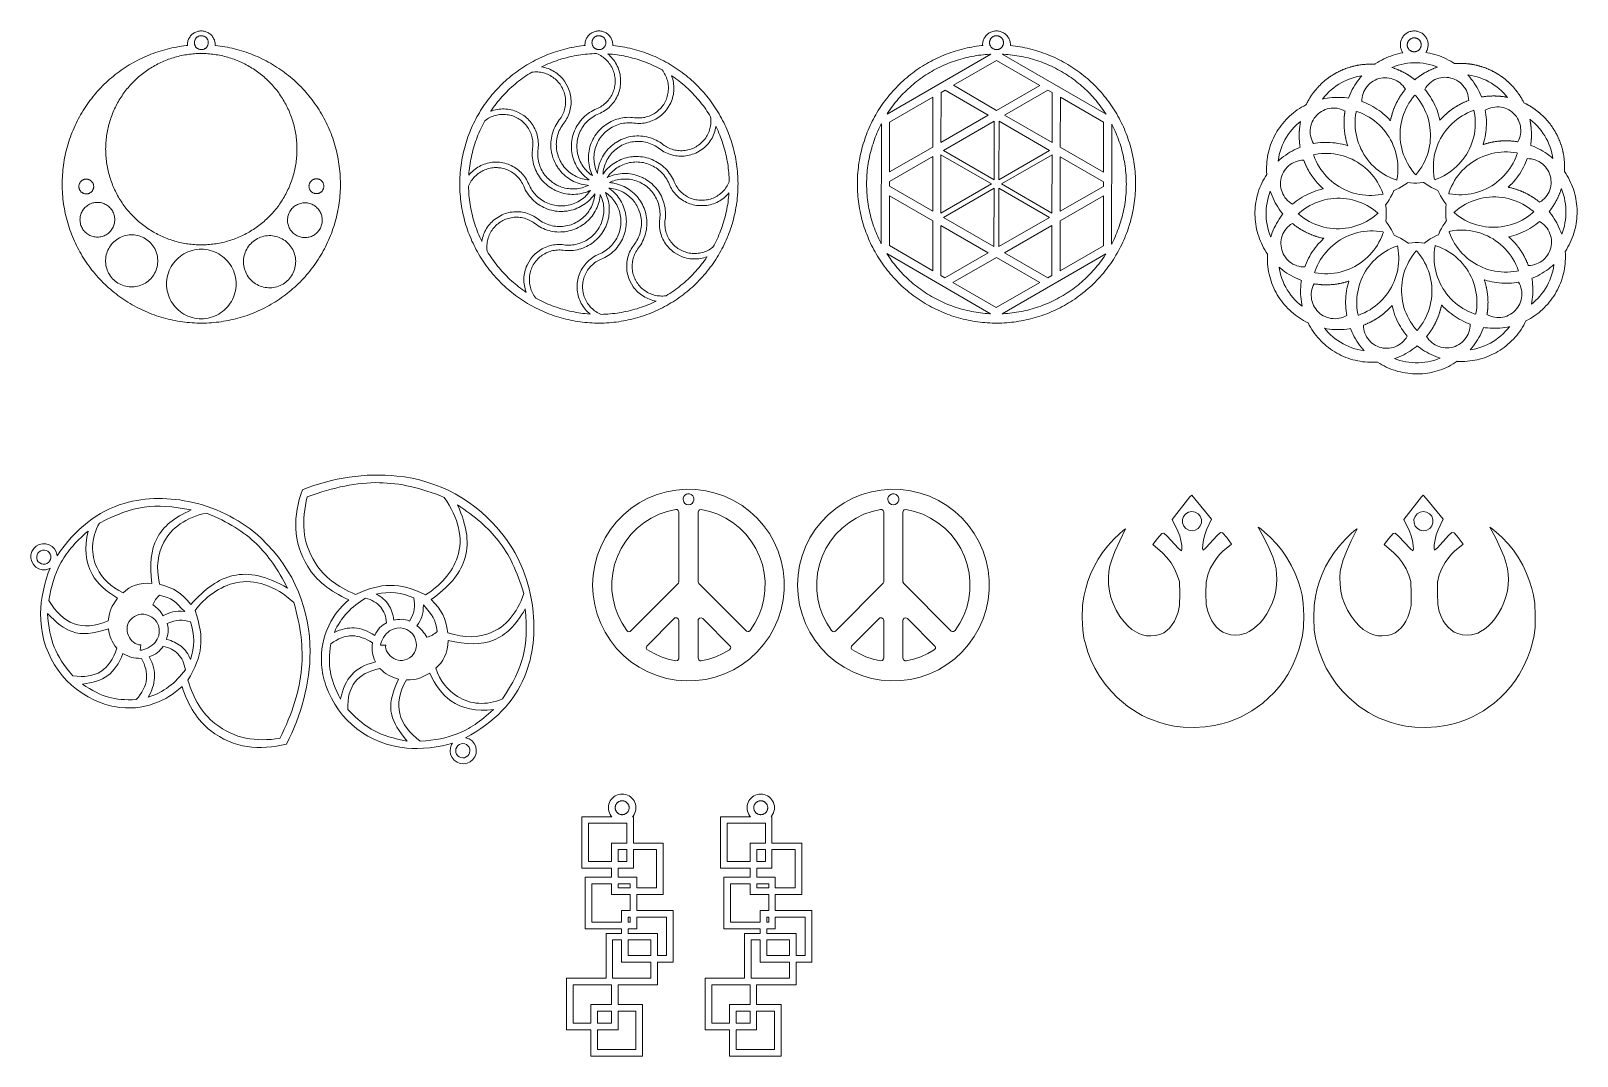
# Model space of a CAD drawing. Header units: millimetres. Extents: x -141 to 141, y -92 to 95.
import ezdxf

# ---------------------------------------------------------------- set-up
doc = ezdxf.new("R2010")
doc.units = ezdxf.units.MM
doc.header["$MEASUREMENT"] = 0
doc.layers.add('layer 1', color=7, linetype='Continuous')

msp = doc.modelspace()

# ---------------------------------------------------------------- linework, layer by layer
at = {"layer": 'layer 1', "color": 250, "lineweight": 9}
for points, knots in [([(-133.7203, 57.8563), (-133.7203, 57.8563), (-133.5563, 57.4444), (-133.5563, 57.4444), (-133.5563, 57.4444), (-133.5563, 57.4444), (-133.3852, 57.0355), (-133.3852, 57.0355), (-133.3852, 57.0355), (-133.3852, 57.0355), (-133.207, 56.6296), (-133.207, 56.6296), (-133.207, 56.6296), (-133.207, 56.6296), (-133.0218, 56.2268), (-133.0218, 56.2268), (-133.0218, 56.2268), (-133.0218, 56.2268), (-132.8295, 55.8274), (-132.8295, 55.8274), (-132.8295, 55.8274), (-132.8295, 55.8274), (-132.6303, 55.4313), (-132.6303, 55.4313), (-132.6303, 55.4313), (-132.6303, 55.4313), (-132.4242, 55.0388), (-132.4242, 55.0388), (-132.4242, 55.0388), (-132.4242, 55.0388), (-132.2113, 54.65), (-132.2113, 54.65), (-132.2113, 54.65), (-132.2113, 54.65), (-131.9917, 54.265), (-131.9917, 54.265), (-131.9917, 54.265), (-131.9917, 54.265), (-131.7653, 53.8838), (-131.7653, 53.8838), (-131.7653, 53.8838), (-131.7653, 53.8838), (-131.5323, 53.5066), (-131.5323, 53.5066), (-131.5323, 53.5066), (-131.5323, 53.5066), (-131.2928, 53.1336), (-131.2928, 53.1336), (-131.2928, 53.1336), (-131.2928, 53.1336), (-131.0468, 52.7648), (-131.0468, 52.7648), (-131.0468, 52.7648), (-131.0468, 52.7648), (-130.7945, 52.4003), (-130.7945, 52.4003), (-130.7945, 52.4003), (-130.7945, 52.4003), (-130.5358, 52.0403), (-130.5358, 52.0403), (-130.5358, 52.0403), (-130.5358, 52.0403), (-130.2708, 51.6849), (-130.2708, 51.6849), (-130.2708, 51.6849), (-130.2708, 51.6849), (-129.9997, 51.3342), (-129.9997, 51.3342), (-129.9997, 51.3342), (-129.9997, 51.3342), (-129.7225, 50.9882), (-129.7225, 50.9882), (-129.7225, 50.9882), (-129.7225, 50.9882), (-129.4393, 50.6472), (-129.4393, 50.6472), (-129.4393, 50.6472), (-129.4393, 50.6472), (-129.1502, 50.3111), (-129.1502, 50.3111), (-129.1502, 50.3111), (-129.1502, 50.3111), (-128.8553, 49.9801), (-128.8553, 49.9801), (-128.8553, 49.9801), (-128.8553, 49.9801), (-128.5546, 49.6543), (-128.5546, 49.6543), (-128.5546, 49.6543), (-128.5546, 49.6543), (-128.2484, 49.3339), (-128.2484, 49.3339), (-128.2484, 49.3339), (-128.2484, 49.3339), (-127.9365, 49.0188), (-127.9365, 49.0188), (-127.9365, 49.0188), (-127.9365, 49.0188), (-127.6192, 48.7092), (-127.6192, 48.7092), (-127.6192, 48.7092), (-127.6192, 48.7092), (-127.2966, 48.4052), (-127.2966, 48.4052), (-127.2966, 48.4052), (-127.2966, 48.4052), (-126.9687, 48.1068), (-126.9687, 48.1068), (-126.9687, 48.1068), (-126.9687, 48.1068), (-126.6356, 47.8143), (-126.6356, 47.8143), (-126.6356, 47.8143), (-126.6356, 47.8143), (-126.2975, 47.5275), (-126.2975, 47.5275), (-126.2975, 47.5275), (-126.2975, 47.5275), (-125.9545, 47.2468), (-125.9545, 47.2468), (-125.9545, 47.2468), (-125.9545, 47.2468), (-125.6066, 46.972), (-125.6066, 46.972), (-125.6066, 46.972), (-125.6066, 46.972), (-125.2539, 46.7034), (-125.2539, 46.7034), (-125.2539, 46.7034), (-125.2539, 46.7034), (-124.8966, 46.441), (-124.8966, 46.441), (-124.8966, 46.441), (-124.8966, 46.441), (-124.5348, 46.1848), (-124.5348, 46.1848), (-124.5348, 46.1848), (-124.5348, 46.1848), (-124.1686, 45.935), (-124.1686, 45.935), (-124.1686, 45.935), (-124.1686, 45.935), (-123.798, 45.6917), (-123.798, 45.6917), (-123.798, 45.6917), (-123.798, 45.6917), (-123.4233, 45.4548), (-123.4233, 45.4548), (-123.4233, 45.4548), (-123.4233, 45.4548), (-123.0445, 45.2245), (-123.0445, 45.2245), (-123.0445, 45.2245), (-123.0445, 45.2245), (-122.6618, 45.0009), (-122.6618, 45.0009), (-122.6618, 45.0009), (-122.6618, 45.0009), (-122.2751, 44.784), (-122.2751, 44.784), (-122.2751, 44.784), (-122.2751, 44.784), (-121.8848, 44.5738), (-121.8848, 44.5738), (-121.8848, 44.5738), (-121.8848, 44.5738), (-121.4909, 44.3705), (-121.4909, 44.3705), (-121.4909, 44.3705), (-121.4909, 44.3705), (-121.0934, 44.1741), (-121.0934, 44.1741), (-121.0934, 44.1741), (-121.0934, 44.1741), (-120.6926, 43.9847), (-120.6926, 43.9847), (-120.6926, 43.9847), (-120.6926, 43.9847), (-120.2886, 43.8023), (-120.2886, 43.8023), (-120.2886, 43.8023), (-120.2886, 43.8023), (-119.8814, 43.6269), (-119.8814, 43.6269), (-119.8814, 43.6269), (-119.8814, 43.6269), (-119.4713, 43.4587), (-119.4713, 43.4587), (-119.4713, 43.4587), (-119.4713, 43.4587), (-119.0582, 43.2977), (-119.0582, 43.2977), (-119.0582, 43.2977), (-119.0582, 43.2977), (-118.6425, 43.144), (-118.6425, 43.144), (-118.6425, 43.144), (-118.6425, 43.144), (-118.2241, 42.9975), (-118.2241, 42.9975), (-118.2241, 42.9975), (-118.2241, 42.9975), (-117.8032, 42.8583), (-117.8032, 42.8583), (-117.8032, 42.8583), (-117.8032, 42.8583), (-117.3799, 42.7265), (-117.3799, 42.7265), (-117.3799, 42.7265), (-117.3799, 42.7265), (-116.9544, 42.6021), (-116.9544, 42.6021), (-116.9544, 42.6021), (-116.9544, 42.6021), (-116.5268, 42.4851), (-116.5268, 42.4851), (-116.5268, 42.4851), (-116.5268, 42.4851), (-116.0972, 42.3756), (-116.0972, 42.3756), (-116.0972, 42.3756), (-116.0972, 42.3756), (-115.6658, 42.2737), (-115.6658, 42.2737), (-115.6658, 42.2737), (-115.6658, 42.2737), (-115.2327, 42.1793), (-115.2327, 42.1793), (-115.2327, 42.1793), (-115.2327, 42.1793), (-114.798, 42.0924), (-114.798, 42.0924), (-114.798, 42.0924), (-114.798, 42.0924), (-114.3618, 42.0132), (-114.3618, 42.0132), (-114.3618, 42.0132), (-114.3618, 42.0132), (-113.9243, 41.9416), (-113.9243, 41.9416), (-113.9243, 41.9416), (-113.9243, 41.9416), (-113.4856, 41.8776), (-113.4856, 41.8776), (-113.4856, 41.8776), (-113.4856, 41.8776), (-113.0459, 41.8213), (-113.0459, 41.8213), (-113.0459, 41.8213), (-113.0459, 41.8213), (-112.6053, 41.7727), (-112.6053, 41.7727), (-112.6053, 41.7727), (-112.6053, 41.7727), (-112.1639, 41.7317), (-112.1639, 41.7317), (-112.1639, 41.7317), (-112.1639, 41.7317), (-111.7218, 41.6985), (-111.7218, 41.6985), (-111.7218, 41.6985), (-111.7218, 41.6985), (-111.2792, 41.673), (-111.2792, 41.673), (-111.2792, 41.673), (-111.2792, 41.673), (-110.8363, 41.6552), (-110.8363, 41.6552), (-110.8363, 41.6552), (-110.8363, 41.6552), (-110.3931, 41.6452), (-110.3931, 41.6452), (-110.3931, 41.6452), (-110.3931, 41.6452), (-109.9498, 41.6429), (-109.9498, 41.6429), (-109.9498, 41.6429), (-109.9498, 41.6429), (-109.5065, 41.6483), (-109.5065, 41.6483), (-109.5065, 41.6483), (-109.5065, 41.6483), (-109.0634, 41.6615), (-109.0634, 41.6615), (-109.0634, 41.6615), (-109.0634, 41.6615), (-108.6206, 41.6824), (-108.6206, 41.6824), (-108.6206, 41.6824), (-108.6206, 41.6824), (-108.1782, 41.7111), (-108.1782, 41.7111), (-108.1782, 41.7111), (-108.1782, 41.7111), (-107.7364, 41.7474), (-107.7364, 41.7474), (-107.7364, 41.7474), (-107.7364, 41.7474), (-107.2953, 41.7914), (-107.2953, 41.7914), (-107.2953, 41.7914), (-107.2953, 41.7914), (-106.855, 41.8432), (-106.855, 41.8432), (-106.855, 41.8432), (-106.855, 41.8432), (-106.4157, 41.9026), (-106.4157, 41.9026), (-106.4157, 41.9026), (-106.4157, 41.9026), (-105.9775, 41.9697), (-105.9775, 41.9697), (-105.9775, 41.9697), (-105.9775, 41.9697), (-105.5405, 42.0444), (-105.5405, 42.0444), (-105.5405, 42.0444), (-105.5405, 42.0444), (-105.1049, 42.1267), (-105.1049, 42.1267), (-105.1049, 42.1267), (-105.1049, 42.1267), (-104.6708, 42.2166), (-104.6708, 42.2166), (-104.6708, 42.2166), (-104.6708, 42.2166), (-104.2384, 42.3141), (-104.2384, 42.3141), (-104.2384, 42.3141), (-104.2384, 42.3141), (-103.8077, 42.4191), (-103.8077, 42.4191), (-103.8077, 42.4191), (-103.8077, 42.4191), (-103.3789, 42.5317), (-103.3789, 42.5317), (-103.3789, 42.5317), (-103.3789, 42.5317), (-102.9521, 42.6516), (-102.9521, 42.6516), (-102.9521, 42.6516), (-102.9521, 42.6516), (-102.5275, 42.779), (-102.5275, 42.779), (-102.5275, 42.779), (-102.5275, 42.779), (-102.1052, 42.9138), (-102.1052, 42.9138), (-102.1052, 42.9138), (-102.1052, 42.9138), (-101.6853, 43.056), (-101.6853, 43.056), (-101.6853, 43.056), (-101.6853, 43.056), (-101.268, 43.2055), (-101.268, 43.2055), (-101.268, 43.2055), (-101.268, 43.2055), (-100.8533, 43.3622), (-100.8533, 43.3622), (-100.8533, 43.3622), (-100.8533, 43.3622), (-100.4414, 43.5261), (-100.4414, 43.5261), (-100.4414, 43.5261), (-100.4414, 43.5261), (-100.0324, 43.6972), (-100.0324, 43.6972), (-100.0324, 43.6972), (-100.0324, 43.6972), (-99.6265, 43.8754), (-99.6265, 43.8754), (-99.6265, 43.8754), (-99.6265, 43.8754), (-99.2238, 44.0607), (-99.2238, 44.0607), (-99.2238, 44.0607), (-99.2238, 44.0607), (-98.8243, 44.2529), (-98.8243, 44.2529), (-98.8243, 44.2529), (-98.8243, 44.2529), (-98.4283, 44.4521), (-98.4283, 44.4521), (-98.4283, 44.4521), (-98.4283, 44.4521), (-98.0358, 44.6582), (-98.0358, 44.6582), (-98.0358, 44.6582), (-98.0358, 44.6582), (-97.647, 44.8711), (-97.647, 44.8711), (-97.647, 44.8711), (-97.647, 44.8711), (-97.2619, 45.0908), (-97.2619, 45.0908), (-97.2619, 45.0908), (-97.2619, 45.0908), (-96.8807, 45.3171), (-96.8807, 45.3171), (-96.8807, 45.3171), (-96.8807, 45.3171), (-96.5036, 45.5501), (-96.5036, 45.5501), (-96.5036, 45.5501), (-96.5036, 45.5501), (-96.1305, 45.7896), (-96.1305, 45.7896), (-96.1305, 45.7896), (-96.1305, 45.7896), (-95.7617, 46.0356), (-95.7617, 46.0356), (-95.7617, 46.0356), (-95.7617, 46.0356), (-95.3973, 46.288), (-95.3973, 46.288), (-95.3973, 46.288), (-95.3973, 46.288), (-95.0373, 46.5467), (-95.0373, 46.5467), (-95.0373, 46.5467), (-95.0373, 46.5467), (-94.6819, 46.8116), (-94.6819, 46.8116), (-94.6819, 46.8116), (-94.6819, 46.8116), (-94.3311, 47.0828), (-94.3311, 47.0828), (-94.3311, 47.0828), (-94.3311, 47.0828), (-93.9852, 47.3599), (-93.9852, 47.3599), (-93.9852, 47.3599), (-93.9852, 47.3599), (-93.6441, 47.6431), (-93.6441, 47.6431), (-93.6441, 47.6431), (-93.6441, 47.6431), (-93.308, 47.9322), (-93.308, 47.9322), (-93.308, 47.9322), (-93.308, 47.9322), (-92.9771, 48.2271), (-92.9771, 48.2271), (-92.9771, 48.2271), (-92.9771, 48.2271), (-92.6513, 48.5278), (-92.6513, 48.5278), (-92.6513, 48.5278), (-92.6513, 48.5278), (-92.3308, 48.8341), (-92.3308, 48.8341), (-92.3308, 48.8341), (-92.3308, 48.8341), (-92.0157, 49.1459), (-92.0157, 49.1459), (-92.0157, 49.1459), (-92.0157, 49.1459), (-91.7061, 49.4632), (-91.7061, 49.4632), (-91.7061, 49.4632), (-91.7061, 49.4632), (-91.4021, 49.7859), (-91.4021, 49.7859), (-91.4021, 49.7859), (-91.4021, 49.7859), (-91.1038, 50.1137), (-91.1038, 50.1137), (-91.1038, 50.1137), (-91.1038, 50.1137), (-90.8112, 50.4468), (-90.8112, 50.4468), (-90.8112, 50.4468), (-90.8112, 50.4468), (-90.5245, 50.7849), (-90.5245, 50.7849), (-90.5245, 50.7849), (-90.5245, 50.7849), (-90.2437, 51.128), (-90.2437, 51.128), (-90.2437, 51.128), (-90.2437, 51.128), (-89.969, 51.4759), (-89.969, 51.4759), (-89.969, 51.4759), (-89.969, 51.4759), (-89.7004, 51.8285), (-89.7004, 51.8285), (-89.7004, 51.8285), (-89.7004, 51.8285), (-89.4379, 52.1858), (-89.4379, 52.1858), (-89.4379, 52.1858), (-89.4379, 52.1858), (-89.1818, 52.5476), (-89.1818, 52.5476), (-89.1818, 52.5476), (-89.1818, 52.5476), (-88.932, 52.9139), (-88.932, 52.9139), (-88.932, 52.9139), (-88.932, 52.9139), (-88.6886, 53.2844), (-88.6886, 53.2844), (-88.6886, 53.2844), (-88.6886, 53.2844), (-88.4518, 53.6591), (-88.4518, 53.6591), (-88.4518, 53.6591), (-88.4518, 53.6591), (-88.2215, 54.0379), (-88.2215, 54.0379), (-88.2215, 54.0379), (-88.2215, 54.0379), (-87.9978, 54.4207), (-87.9978, 54.4207), (-87.9978, 54.4207), (-87.9978, 54.4207), (-87.7809, 54.8073), (-87.7809, 54.8073), (-87.7809, 54.8073), (-87.7809, 54.8073), (-87.5708, 55.1976), (-87.5708, 55.1976), (-87.5708, 55.1976), (-87.5708, 55.1976), (-87.3675, 55.5916), (-87.3675, 55.5916), (-87.3675, 55.5916), (-87.3675, 55.5916), (-87.1711, 55.989), (-87.1711, 55.989), (-87.1711, 55.989), (-87.1711, 55.989), (-86.9816, 56.3898), (-86.9816, 56.3898), (-86.9816, 56.3898), (-86.9816, 56.3898), (-86.7992, 56.7938), (-86.7992, 56.7938), (-86.7992, 56.7938), (-86.7992, 56.7938), (-86.6239, 57.201), (-86.6239, 57.201), (-86.6239, 57.201), (-86.6239, 57.201), (-86.4557, 57.6112), (-86.4557, 57.6112), (-86.4557, 57.6112), (-86.4557, 57.6112), (-86.2947, 58.0242), (-86.2947, 58.0242), (-86.2947, 58.0242), (-86.2947, 58.0242), (-86.1409, 58.44), (-86.1409, 58.44), (-86.1409, 58.44), (-86.1409, 58.44), (-85.9944, 58.8584), (-85.9944, 58.8584), (-85.9944, 58.8584), (-85.9944, 58.8584), (-85.8552, 59.2793), (-85.8552, 59.2793), (-85.8552, 59.2793), (-85.8552, 59.2793), (-85.7234, 59.7025), (-85.7234, 59.7025), (-85.7234, 59.7025), (-85.7234, 59.7025), (-85.599, 60.128), (-85.599, 60.128), (-85.599, 60.128), (-85.599, 60.128), (-85.4821, 60.5556), (-85.4821, 60.5556), (-85.4821, 60.5556), (-85.4821, 60.5556), (-85.3726, 60.9852), (-85.3726, 60.9852), (-85.3726, 60.9852), (-85.3726, 60.9852), (-85.2706, 61.4166), (-85.2706, 61.4166), (-85.2706, 61.4166), (-85.2706, 61.4166), (-85.1762, 61.8498), (-85.1762, 61.8498), (-85.1762, 61.8498), (-85.1762, 61.8498), (-85.0894, 62.2845), (-85.0894, 62.2845), (-85.0894, 62.2845), (-85.0894, 62.2845), (-85.0101, 62.7206), (-85.0101, 62.7206), (-85.0101, 62.7206), (-85.0101, 62.7206), (-84.9385, 63.1581), (-84.9385, 63.1581), (-84.9385, 63.1581), (-84.9385, 63.1581), (-84.8745, 63.5968), (-84.8745, 63.5968), (-84.8745, 63.5968), (-84.8745, 63.5968), (-84.8182, 64.0365), (-84.8182, 64.0365), (-84.8182, 64.0365), (-84.8182, 64.0365), (-84.7696, 64.4771), (-84.7696, 64.4771), (-84.7696, 64.4771), (-84.7696, 64.4771), (-84.7287, 64.9186), (-84.7287, 64.9186), (-84.7287, 64.9186), (-84.7287, 64.9186), (-84.6955, 65.3606), (-84.6955, 65.3606), (-84.6955, 65.3606), (-84.6955, 65.3606), (-84.67, 65.8032), (-84.67, 65.8032), (-84.67, 65.8032), (-84.67, 65.8032), (-84.6522, 66.2461), (-84.6522, 66.2461), (-84.6522, 66.2461), (-84.6522, 66.2461), (-84.6422, 66.6893), (-84.6422, 66.6893), (-84.6422, 66.6893), (-84.6422, 66.6893), (-84.6399, 67.1326), (-84.6399, 67.1326), (-84.6399, 67.1326), (-84.6399, 67.1326), (-84.6453, 67.5759), (-84.6453, 67.5759), (-84.6453, 67.5759), (-84.6453, 67.5759), (-84.6585, 68.019), (-84.6585, 68.019), (-84.6585, 68.019), (-84.6585, 68.019), (-84.6794, 68.4618), (-84.6794, 68.4618), (-84.6794, 68.4618), (-84.6794, 68.4618), (-84.708, 68.9042), (-84.708, 68.9042), (-84.708, 68.9042), (-84.708, 68.9042), (-84.7443, 69.346), (-84.7443, 69.346), (-84.7443, 69.346), (-84.7443, 69.346), (-84.7884, 69.7872), (-84.7884, 69.7872), (-84.7884, 69.7872), (-84.7884, 69.7872), (-84.8401, 70.2274), (-84.8401, 70.2274), (-84.8401, 70.2274), (-84.8401, 70.2274), (-84.8996, 70.6667), (-84.8996, 70.6667), (-84.8996, 70.6667), (-84.8996, 70.6667), (-84.9666, 71.1049), (-84.9666, 71.1049), (-84.9666, 71.1049), (-84.9666, 71.1049), (-85.0414, 71.5419), (-85.0414, 71.5419), (-85.0414, 71.5419), (-85.0414, 71.5419), (-85.1237, 71.9775), (-85.1237, 71.9775), (-85.1237, 71.9775), (-85.1237, 71.9775), (-85.2136, 72.4116), (-85.2136, 72.4116), (-85.2136, 72.4116), (-85.2136, 72.4116), (-85.3111, 72.8441), (-85.3111, 72.8441), (-85.3111, 72.8441), (-85.3111, 72.8441), (-85.4161, 73.2747), (-85.4161, 73.2747), (-85.4161, 73.2747), (-85.4161, 73.2747), (-85.5286, 73.7035), (-85.5286, 73.7035), (-85.5286, 73.7035), (-85.5286, 73.7035), (-85.6486, 74.1303), (-85.6486, 74.1303), (-85.6486, 74.1303), (-85.6486, 74.1303), (-85.776, 74.5549), (-85.776, 74.5549), (-85.776, 74.5549), (-85.776, 74.5549), (-85.9108, 74.9772), (-85.9108, 74.9772), (-85.9108, 74.9772), (-85.9108, 74.9772), (-86.053, 75.3971), (-86.053, 75.3971), (-86.053, 75.3971), (-86.053, 75.3971), (-86.2024, 75.8145), (-86.2024, 75.8145), (-86.2024, 75.8145), (-86.2024, 75.8145), (-86.3591, 76.2292), (-86.3591, 76.2292), (-86.3591, 76.2292), (-86.3591, 76.2292), (-86.5231, 76.641), (-86.5231, 76.641), (-86.5231, 76.641), (-86.5231, 76.641), (-86.6942, 77.05), (-86.6942, 77.05), (-86.6942, 77.05), (-86.6942, 77.05), (-86.8724, 77.4559), (-86.8724, 77.4559), (-86.8724, 77.4559), (-86.8724, 77.4559), (-87.0576, 77.8587), (-87.0576, 77.8587), (-87.0576, 77.8587), (-87.0576, 77.8587), (-87.2499, 78.2581), (-87.2499, 78.2581), (-87.2499, 78.2581), (-87.2499, 78.2581), (-87.4491, 78.6541), (-87.4491, 78.6541), (-87.4491, 78.6541), (-87.4491, 78.6541), (-87.6552, 79.0466), (-87.6552, 79.0466), (-87.6552, 79.0466), (-87.6552, 79.0466), (-87.8681, 79.4355), (-87.8681, 79.4355), (-87.8681, 79.4355), (-87.8681, 79.4355), (-88.0877, 79.8205), (-88.0877, 79.8205), (-88.0877, 79.8205), (-88.0877, 79.8205), (-88.3141, 80.2017), (-88.3141, 80.2017), (-88.3141, 80.2017), (-88.3141, 80.2017), (-88.5471, 80.5788), (-88.5471, 80.5788), (-88.5471, 80.5788), (-88.5471, 80.5788), (-88.7866, 80.9519), (-88.7866, 80.9519), (-88.7866, 80.9519), (-88.7866, 80.9519), (-89.0326, 81.3207), (-89.0326, 81.3207), (-89.0326, 81.3207), (-89.0326, 81.3207), (-89.2849, 81.6851), (-89.2849, 81.6851), (-89.2849, 81.6851), (-89.2849, 81.6851), (-89.5436, 82.0451), (-89.5436, 82.0451), (-89.5436, 82.0451), (-89.5436, 82.0451), (-89.8086, 82.4005), (-89.8086, 82.4005), (-89.8086, 82.4005), (-89.8086, 82.4005), (-90.0797, 82.7513), (-90.0797, 82.7513), (-90.0797, 82.7513), (-90.0797, 82.7513), (-90.3569, 83.0972), (-90.3569, 83.0972), (-90.3569, 83.0972), (-90.3569, 83.0972), (-90.6401, 83.4383), (-90.6401, 83.4383), (-90.6401, 83.4383), (-90.6401, 83.4383), (-90.9292, 83.7744), (-90.9292, 83.7744), (-90.9292, 83.7744), (-90.9292, 83.7744), (-91.2241, 84.1054), (-91.2241, 84.1054), (-91.2241, 84.1054), (-91.2241, 84.1054), (-91.5248, 84.4311), (-91.5248, 84.4311), (-91.5248, 84.4311), (-91.5248, 84.4311), (-91.831, 84.7516), (-91.831, 84.7516), (-91.831, 84.7516), (-91.831, 84.7516), (-92.1429, 85.0667), (-92.1429, 85.0667), (-92.1429, 85.0667), (-92.1429, 85.0667), (-92.4602, 85.3763), (-92.4602, 85.3763), (-92.4602, 85.3763), (-92.4602, 85.3763), (-92.7828, 85.6803), (-92.7828, 85.6803), (-92.7828, 85.6803), (-92.7828, 85.6803), (-93.1107, 85.9786), (-93.1107, 85.9786), (-93.1107, 85.9786), (-93.1107, 85.9786), (-93.4438, 86.2712), (-93.4438, 86.2712), (-93.4438, 86.2712), (-93.4438, 86.2712), (-93.7819, 86.5579), (-93.7819, 86.5579), (-93.7819, 86.5579), (-93.7819, 86.5579), (-94.1249, 86.8387), (-94.1249, 86.8387), (-94.1249, 86.8387), (-94.1249, 86.8387), (-94.4728, 87.1134), (-94.4728, 87.1134), (-94.4728, 87.1134), (-94.4728, 87.1134), (-94.8255, 87.382), (-94.8255, 87.382), (-94.8255, 87.382), (-94.8255, 87.382), (-95.1828, 87.6445), (-95.1828, 87.6445), (-95.1828, 87.6445), (-95.1828, 87.6445), (-95.5446, 87.9006), (-95.5446, 87.9006), (-95.5446, 87.9006), (-95.5446, 87.9006), (-95.9108, 88.1504), (-95.9108, 88.1504), (-95.9108, 88.1504), (-95.9108, 88.1504), (-96.2814, 88.3938), (-96.2814, 88.3938), (-96.2814, 88.3938), (-96.2814, 88.3938), (-96.6561, 88.6307), (-96.6561, 88.6307), (-96.6561, 88.6307), (-96.6561, 88.6307), (-97.0349, 88.8609), (-97.0349, 88.8609), (-97.0349, 88.8609), (-97.0349, 88.8609), (-97.4176, 89.0846), (-97.4176, 89.0846), (-97.4176, 89.0846), (-97.4176, 89.0846), (-97.8043, 89.3015), (-97.8043, 89.3015), (-97.8043, 89.3015), (-97.8043, 89.3015), (-98.1946, 89.5117), (-98.1946, 89.5117), (-98.1946, 89.5117), (-98.1946, 89.5117), (-98.5885, 89.715), (-98.5885, 89.715), (-98.5885, 89.715), (-98.5885, 89.715), (-98.986, 89.9114), (-98.986, 89.9114), (-98.986, 89.9114), (-98.986, 89.9114), (-99.3868, 90.1008), (-99.3868, 90.1008), (-99.3868, 90.1008), (-99.3868, 90.1008), (-99.7908, 90.2832), (-99.7908, 90.2832), (-99.7908, 90.2832), (-99.7908, 90.2832), (-100.198, 90.4585), (-100.198, 90.4585), (-100.198, 90.4585), (-100.198, 90.4585), (-100.6081, 90.6267), (-100.6081, 90.6267), (-100.6081, 90.6267), (-100.6081, 90.6267), (-101.0212, 90.7877), (-101.0212, 90.7877), (-101.0212, 90.7877), (-101.0212, 90.7877), (-101.4369, 90.9415), (-101.4369, 90.9415), (-101.4369, 90.9415), (-101.4369, 90.9415), (-101.8553, 91.088), (-101.8553, 91.088), (-101.8553, 91.088), (-101.8553, 91.088), (-102.2762, 91.2272), (-102.2762, 91.2272), (-102.2762, 91.2272), (-102.2762, 91.2272), (-102.6995, 91.359), (-102.6995, 91.359), (-102.6995, 91.359), (-102.6995, 91.359), (-103.125, 91.4834), (-103.125, 91.4834), (-103.125, 91.4834), (-103.125, 91.4834), (-103.5526, 91.6004), (-103.5526, 91.6004), (-103.5526, 91.6004), (-103.5526, 91.6004), (-103.9822, 91.7098), (-103.9822, 91.7098), (-103.9822, 91.7098), (-103.9822, 91.7098), (-104.4136, 91.8118), (-104.4136, 91.8118), (-104.4136, 91.8118), (-104.4136, 91.8118), (-104.8467, 91.9062), (-104.8467, 91.9062), (-104.8467, 91.9062), (-104.8467, 91.9062), (-105.2814, 91.9931), (-105.2814, 91.9931), (-105.2814, 91.9931), (-105.2814, 91.9931), (-105.7176, 92.0723), (-105.7176, 92.0723), (-105.7176, 92.0723), (-105.7176, 92.0723), (-106.1551, 92.1439), (-106.1551, 92.1439), (-106.1551, 92.1439), (-106.1551, 92.1439), (-106.5938, 92.2079), (-106.5938, 92.2079), (-106.5938, 92.2079), (-106.5938, 92.2079), (-107.0335, 92.2642), (-107.0335, 92.2642), (-107.0335, 92.2642), (-107.0335, 92.2642), (-107.4741, 92.3128), (-107.4741, 92.3128), (-107.4741, 92.3128), (-107.4741, 92.3128), (-107.5083, 92.316), (-107.5083, 92.316), (-107.5083, 92.316), (-107.5083, 92.316), (-107.5001, 92.4872), (-107.5001, 92.4872), (-107.5001, 92.4872), (-107.5001, 92.4872), (-107.5089, 92.6584), (-107.5089, 92.6584), (-107.5089, 92.6584), (-107.5089, 92.6584), (-107.5292, 92.8287), (-107.5292, 92.8287), (-107.5292, 92.8287), (-107.5292, 92.8287), (-107.561, 92.9972), (-107.561, 92.9972), (-107.561, 92.9972), (-107.561, 92.9972), (-107.6041, 93.1631), (-107.6041, 93.1631), (-107.6041, 93.1631), (-107.6041, 93.1631), (-107.6583, 93.3258), (-107.6583, 93.3258), (-107.6583, 93.3258), (-107.6583, 93.3258), (-107.7234, 93.4845), (-107.7234, 93.4845), (-107.7234, 93.4845), (-107.7234, 93.4845), (-107.799, 93.6384), (-107.799, 93.6384), (-107.799, 93.6384), (-107.799, 93.6384), (-107.8848, 93.7868), (-107.8848, 93.7868), (-107.8848, 93.7868), (-107.8848, 93.7868), (-107.9805, 93.9292), (-107.9805, 93.9292), (-107.9805, 93.9292), (-107.9805, 93.9292), (-108.0855, 94.0647), (-108.0855, 94.0647), (-108.0855, 94.0647), (-108.0855, 94.0647), (-108.1994, 94.1929), (-108.1994, 94.1929), (-108.1994, 94.1929), (-108.1994, 94.1929), (-108.3218, 94.313), (-108.3218, 94.313), (-108.3218, 94.313), (-108.3218, 94.313), (-108.4519, 94.4247), (-108.4519, 94.4247), (-108.4519, 94.4247), (-108.4519, 94.4247), (-108.5893, 94.5273), (-108.5893, 94.5273), (-108.5893, 94.5273), (-108.5893, 94.5273), (-108.7333, 94.6204), (-108.7333, 94.6204), (-108.7333, 94.6204), (-108.7333, 94.6204), (-108.8832, 94.7036), (-108.8832, 94.7036), (-108.8832, 94.7036), (-108.8832, 94.7036), (-109.0385, 94.7765), (-109.0385, 94.7765), (-109.0385, 94.7765), (-109.0385, 94.7765), (-109.1983, 94.8387), (-109.1983, 94.8387), (-109.1983, 94.8387), (-109.1983, 94.8387), (-109.3619, 94.89), (-109.3619, 94.89), (-109.3619, 94.89), (-109.3619, 94.89), (-109.5286, 94.9301), (-109.5286, 94.9301), (-109.5286, 94.9301), (-109.5286, 94.9301), (-109.6976, 94.959), (-109.6976, 94.959), (-109.6976, 94.959), (-109.6976, 94.959), (-109.8682, 94.9763), (-109.8682, 94.9763), (-109.8682, 94.9763), (-109.8682, 94.9763), (-110.0396, 94.9821), (-110.0396, 94.9821), (-110.0396, 94.9821), (-110.0396, 94.9821), (-110.211, 94.9763), (-110.211, 94.9763), (-110.211, 94.9763), (-110.211, 94.9763), (-110.3816, 94.959), (-110.3816, 94.959), (-110.3816, 94.959), (-110.3816, 94.959), (-110.5506, 94.9302), (-110.5506, 94.9302), (-110.5506, 94.9302), (-110.5506, 94.9302), (-110.7173, 94.89), (-110.7173, 94.89), (-110.7173, 94.89), (-110.7173, 94.89), (-110.8809, 94.8387), (-110.8809, 94.8387), (-110.8809, 94.8387), (-110.8809, 94.8387), (-111.0407, 94.7765), (-111.0407, 94.7765), (-111.0407, 94.7765), (-111.0407, 94.7765), (-111.196, 94.7036), (-111.196, 94.7036), (-111.196, 94.7036), (-111.196, 94.7036), (-111.3459, 94.6205), (-111.3459, 94.6205), (-111.3459, 94.6205), (-111.3459, 94.6205), (-111.4899, 94.5274), (-111.4899, 94.5274), (-111.4899, 94.5274), (-111.4899, 94.5274), (-111.6273, 94.4248), (-111.6273, 94.4248), (-111.6273, 94.4248), (-111.6273, 94.4248), (-111.7575, 94.3131), (-111.7575, 94.3131), (-111.7575, 94.3131), (-111.7575, 94.3131), (-111.8798, 94.193), (-111.8798, 94.193), (-111.8798, 94.193), (-111.8798, 94.193), (-111.9937, 94.0648), (-111.9937, 94.0648), (-111.9937, 94.0648), (-111.9937, 94.0648), (-112.0988, 93.9293), (-112.0988, 93.9293), (-112.0988, 93.9293), (-112.0988, 93.9293), (-112.1944, 93.7869), (-112.1944, 93.7869), (-112.1944, 93.7869), (-112.1944, 93.7869), (-112.2802, 93.6385), (-112.2802, 93.6385), (-112.2802, 93.6385), (-112.2802, 93.6385), (-112.3559, 93.4846), (-112.3559, 93.4846), (-112.3559, 93.4846), (-112.3559, 93.4846), (-112.4209, 93.3259), (-112.4209, 93.3259), (-112.4209, 93.3259), (-112.4209, 93.3259), (-112.4751, 93.1633), (-112.4751, 93.1633), (-112.4751, 93.1633), (-112.4751, 93.1633), (-112.5182, 92.9973), (-112.5182, 92.9973), (-112.5182, 92.9973), (-112.5182, 92.9973), (-112.55, 92.8288), (-112.55, 92.8288), (-112.55, 92.8288), (-112.55, 92.8288), (-112.5704, 92.6585), (-112.5704, 92.6585), (-112.5704, 92.6585), (-112.5704, 92.6585), (-112.5793, 92.4873), (-112.5793, 92.4873), (-112.5793, 92.4873), (-112.5793, 92.4873), (-112.555, 92.3169), (-112.555, 92.3169), (-112.555, 92.3169), (-112.555, 92.3169), (-112.7841, 92.294), (-112.7841, 92.294), (-112.7841, 92.294), (-112.7841, 92.294), (-113.2244, 92.2423), (-113.2244, 92.2423), (-113.2244, 92.2423), (-113.2244, 92.2423), (-113.6637, 92.1829), (-113.6637, 92.1829), (-113.6637, 92.1829), (-113.6637, 92.1829), (-114.1019, 92.1158), (-114.1019, 92.1158), (-114.1019, 92.1158), (-114.1019, 92.1158), (-114.5389, 92.0411), (-114.5389, 92.0411), (-114.5389, 92.0411), (-114.5389, 92.0411), (-114.9745, 91.9587), (-114.9745, 91.9587), (-114.9745, 91.9587), (-114.9745, 91.9587), (-115.4086, 91.8688), (-115.4086, 91.8688), (-115.4086, 91.8688), (-115.4086, 91.8688), (-115.841, 91.7713), (-115.841, 91.7713), (-115.841, 91.7713), (-115.841, 91.7713), (-116.2717, 91.6663), (-116.2717, 91.6663), (-116.2717, 91.6663), (-116.2717, 91.6663), (-116.7005, 91.5538), (-116.7005, 91.5538), (-116.7005, 91.5538), (-116.7005, 91.5538), (-117.1273, 91.4338), (-117.1273, 91.4338), (-117.1273, 91.4338), (-117.1273, 91.4338), (-117.5519, 91.3064), (-117.5519, 91.3064), (-117.5519, 91.3064), (-117.5519, 91.3064), (-117.9742, 91.1716), (-117.9742, 91.1716), (-117.9742, 91.1716), (-117.9742, 91.1716), (-118.3941, 91.0295), (-118.3941, 91.0295), (-118.3941, 91.0295), (-118.3941, 91.0295), (-118.8114, 90.88), (-118.8114, 90.88), (-118.8114, 90.88), (-118.8114, 90.88), (-119.2261, 90.7233), (-119.2261, 90.7233), (-119.2261, 90.7233), (-119.2261, 90.7233), (-119.638, 90.5594), (-119.638, 90.5594), (-119.638, 90.5594), (-119.638, 90.5594), (-120.047, 90.3883), (-120.047, 90.3883), (-120.047, 90.3883), (-120.047, 90.3883), (-120.4529, 90.2101), (-120.4529, 90.2101), (-120.4529, 90.2101), (-120.4529, 90.2101), (-120.8556, 90.0248), (-120.8556, 90.0248), (-120.8556, 90.0248), (-120.8556, 90.0248), (-121.2551, 89.8325), (-121.2551, 89.8325), (-121.2551, 89.8325), (-121.2551, 89.8325), (-121.6511, 89.6333), (-121.6511, 89.6333), (-121.6511, 89.6333), (-121.6511, 89.6333), (-122.0436, 89.4272), (-122.0436, 89.4272), (-122.0436, 89.4272), (-122.0436, 89.4272), (-122.4324, 89.2143), (-122.4324, 89.2143), (-122.4324, 89.2143), (-122.4324, 89.2143), (-122.8175, 88.9947), (-122.8175, 88.9947), (-122.8175, 88.9947), (-122.8175, 88.9947), (-123.1987, 88.7683), (-123.1987, 88.7683), (-123.1987, 88.7683), (-123.1987, 88.7683), (-123.5758, 88.5354), (-123.5758, 88.5354), (-123.5758, 88.5354), (-123.5758, 88.5354), (-123.9489, 88.2959), (-123.9489, 88.2959), (-123.9489, 88.2959), (-123.9489, 88.2959), (-124.3177, 88.0499), (-124.3177, 88.0499), (-124.3177, 88.0499), (-124.3177, 88.0499), (-124.6821, 87.7975), (-124.6821, 87.7975), (-124.6821, 87.7975), (-124.6821, 87.7975), (-125.0421, 87.5388), (-125.0421, 87.5388), (-125.0421, 87.5388), (-125.0421, 87.5388), (-125.3975, 87.2738), (-125.3975, 87.2738), (-125.3975, 87.2738), (-125.3975, 87.2738), (-125.7483, 87.0027), (-125.7483, 87.0027), (-125.7483, 87.0027), (-125.7483, 87.0027), (-126.0942, 86.7255), (-126.0942, 86.7255), (-126.0942, 86.7255), (-126.0942, 86.7255), (-126.4353, 86.4423), (-126.4353, 86.4423), (-126.4353, 86.4423), (-126.4353, 86.4423), (-126.7714, 86.1532), (-126.7714, 86.1532), (-126.7714, 86.1532), (-126.7714, 86.1532), (-127.1023, 85.8583), (-127.1023, 85.8583), (-127.1023, 85.8583), (-127.1023, 85.8583), (-127.4281, 85.5577), (-127.4281, 85.5577), (-127.4281, 85.5577), (-127.4281, 85.5577), (-127.7486, 85.2514), (-127.7486, 85.2514), (-127.7486, 85.2514), (-127.7486, 85.2514), (-128.0637, 84.9395), (-128.0637, 84.9395), (-128.0637, 84.9395), (-128.0637, 84.9395), (-128.3733, 84.6223), (-128.3733, 84.6223), (-128.3733, 84.6223), (-128.3733, 84.6223), (-128.6773, 84.2996), (-128.6773, 84.2996), (-128.6773, 84.2996), (-128.6773, 84.2996), (-128.9756, 83.9717), (-128.9756, 83.9717), (-128.9756, 83.9717), (-128.9756, 83.9717), (-129.2682, 83.6387), (-129.2682, 83.6387), (-129.2682, 83.6387), (-129.2682, 83.6387), (-129.5549, 83.3006), (-129.5549, 83.3006), (-129.5549, 83.3006), (-129.5549, 83.3006), (-129.8357, 82.9575), (-129.8357, 82.9575), (-129.8357, 82.9575), (-129.8357, 82.9575), (-130.1104, 82.6096), (-130.1104, 82.6096), (-130.1104, 82.6096), (-130.1104, 82.6096), (-130.379, 82.2569), (-130.379, 82.2569), (-130.379, 82.2569), (-130.379, 82.2569), (-130.6415, 81.8996), (-130.6415, 81.8996), (-130.6415, 81.8996), (-130.6415, 81.8996), (-130.8976, 81.5378), (-130.8976, 81.5378), (-130.8976, 81.5378), (-130.8976, 81.5378), (-131.1474, 81.1716), (-131.1474, 81.1716), (-131.1474, 81.1716), (-131.1474, 81.1716), (-131.3908, 80.8011), (-131.3908, 80.8011), (-131.3908, 80.8011), (-131.3908, 80.8011), (-131.6276, 80.4263), (-131.6276, 80.4263), (-131.6276, 80.4263), (-131.6276, 80.4263), (-131.8579, 80.0475), (-131.8579, 80.0475), (-131.8579, 80.0475), (-131.8579, 80.0475), (-132.0816, 79.6648), (-132.0816, 79.6648), (-132.0816, 79.6648), (-132.0816, 79.6648), (-132.2985, 79.2782), (-132.2985, 79.2782), (-132.2985, 79.2782), (-132.2985, 79.2782), (-132.5086, 78.8878), (-132.5086, 78.8878), (-132.5086, 78.8878), (-132.5086, 78.8878), (-132.7119, 78.4939), (-132.7119, 78.4939), (-132.7119, 78.4939), (-132.7119, 78.4939), (-132.9083, 78.0965), (-132.9083, 78.0965), (-132.9083, 78.0965), (-132.9083, 78.0965), (-133.0978, 77.6957), (-133.0978, 77.6957), (-133.0978, 77.6957), (-133.0978, 77.6957), (-133.2802, 77.2916), (-133.2802, 77.2916), (-133.2802, 77.2916), (-133.2802, 77.2916), (-133.4555, 76.8845), (-133.4555, 76.8845), (-133.4555, 76.8845), (-133.4555, 76.8845), (-133.6237, 76.4743), (-133.6237, 76.4743), (-133.6237, 76.4743), (-133.6237, 76.4743), (-133.7847, 76.0613), (-133.7847, 76.0613), (-133.7847, 76.0613), (-133.7847, 76.0613), (-133.9385, 75.6455), (-133.9385, 75.6455), (-133.9385, 75.6455), (-133.9385, 75.6455), (-134.085, 75.2271), (-134.085, 75.2271), (-134.085, 75.2271), (-134.085, 75.2271), (-134.2242, 74.8062), (-134.2242, 74.8062), (-134.2242, 74.8062), (-134.2242, 74.8062), (-134.356, 74.3829), (-134.356, 74.3829), (-134.356, 74.3829), (-134.356, 74.3829), (-134.4804, 73.9574), (-134.4804, 73.9574), (-134.4804, 73.9574), (-134.4804, 73.9574), (-134.5973, 73.5298), (-134.5973, 73.5298), (-134.5973, 73.5298), (-134.5973, 73.5298), (-134.7068, 73.1003), (-134.7068, 73.1003), (-134.7068, 73.1003), (-134.7068, 73.1003), (-134.8088, 72.6688), (-134.8088, 72.6688), (-134.8088, 72.6688), (-134.8088, 72.6688), (-134.9032, 72.2357), (-134.9032, 72.2357), (-134.9032, 72.2357), (-134.9032, 72.2357), (-134.99, 71.801), (-134.99, 71.801), (-134.99, 71.801), (-134.99, 71.801), (-135.0693, 71.3648), (-135.0693, 71.3648), (-135.0693, 71.3648), (-135.0693, 71.3648), (-135.1409, 70.9273), (-135.1409, 70.9273), (-135.1409, 70.9273), (-135.1409, 70.9273), (-135.2049, 70.4887), (-135.2049, 70.4887), (-135.2049, 70.4887), (-135.2049, 70.4887), (-135.2612, 70.049), (-135.2612, 70.049), (-135.2612, 70.049), (-135.2612, 70.049), (-135.3098, 69.6083), (-135.3098, 69.6083), (-135.3098, 69.6083), (-135.3098, 69.6083), (-135.3507, 69.1669), (-135.3507, 69.1669), (-135.3507, 69.1669), (-135.3507, 69.1669), (-135.3839, 68.7248), (-135.3839, 68.7248), (-135.3839, 68.7248), (-135.3839, 68.7248), (-135.4094, 68.2823), (-135.4094, 68.2823), (-135.4094, 68.2823), (-135.4094, 68.2823), (-135.4272, 67.8393), (-135.4272, 67.8393), (-135.4272, 67.8393), (-135.4272, 67.8393), (-135.4372, 67.3961), (-135.4372, 67.3961), (-135.4372, 67.3961), (-135.4372, 67.3961), (-135.4395, 66.9528), (-135.4395, 66.9528), (-135.4395, 66.9528), (-135.4395, 66.9528), (-135.4341, 66.5095), (-135.4341, 66.5095), (-135.4341, 66.5095), (-135.4341, 66.5095), (-135.4209, 66.0664), (-135.4209, 66.0664), (-135.4209, 66.0664), (-135.4209, 66.0664), (-135.4, 65.6236), (-135.4, 65.6236), (-135.4, 65.6236), (-135.4, 65.6236), (-135.3714, 65.1812), (-135.3714, 65.1812), (-135.3714, 65.1812), (-135.3714, 65.1812), (-135.3351, 64.7394), (-135.3351, 64.7394), (-135.3351, 64.7394), (-135.3351, 64.7394), (-135.291, 64.2983), (-135.291, 64.2983), (-135.291, 64.2983), (-135.291, 64.2983), (-135.2393, 63.858), (-135.2393, 63.858), (-135.2393, 63.858), (-135.2393, 63.858), (-135.1798, 63.4187), (-135.1798, 63.4187), (-135.1798, 63.4187), (-135.1798, 63.4187), (-135.1128, 62.9805), (-135.1128, 62.9805), (-135.1128, 62.9805), (-135.1128, 62.9805), (-135.038, 62.5436), (-135.038, 62.5436), (-135.038, 62.5436), (-135.038, 62.5436), (-134.9557, 62.108), (-134.9557, 62.108), (-134.9557, 62.108), (-134.9557, 62.108), (-134.8658, 61.6739), (-134.8658, 61.6739), (-134.8658, 61.6739), (-134.8658, 61.6739), (-134.7683, 61.2414), (-134.7683, 61.2414), (-134.7683, 61.2414), (-134.7683, 61.2414), (-134.6633, 60.8107), (-134.6633, 60.8107), (-134.6633, 60.8107), (-134.6633, 60.8107), (-134.5508, 60.3819), (-134.5508, 60.3819), (-134.5508, 60.3819), (-134.5508, 60.3819), (-134.4308, 59.9552), (-134.4308, 59.9552), (-134.4308, 59.9552), (-134.4308, 59.9552), (-134.3034, 59.5306), (-134.3034, 59.5306), (-134.3034, 59.5306), (-134.3034, 59.5306), (-134.1686, 59.1082), (-134.1686, 59.1082), (-134.1686, 59.1082), (-134.1686, 59.1082), (-134.0264, 58.6883), (-134.0264, 58.6883), (-134.0264, 58.6883), (-134.0264, 58.6883), (-133.877, 58.271), (-133.877, 58.271), (-133.877, 58.271), (-133.877, 58.271), (-133.7203, 57.8563), (-133.7203, 57.8563), (-133.7203, 57.8563), (-133.7203, 57.8563), (-133.7203, 57.8563), (-133.7203, 57.8563)], [0, 0, 0, 0, 0.0025, 0.0025, 0.0025, 0.0025, 0.005, 0.005, 0.005, 0.005, 0.0075, 0.0075, 0.0075, 0.0075, 0.01, 0.01, 0.01, 0.01, 0.0125, 0.0125, 0.0125, 0.0125, 0.015, 0.015, 0.015, 0.015, 0.0175, 0.0175, 0.0175, 0.0175, 0.02, 0.02, 0.02, 0.02, 0.0225, 0.0225, 0.0225, 0.0225, 0.025, 0.025, 0.025, 0.025, 0.0275, 0.0275, 0.0275, 0.0275, 0.03, 0.03, 0.03, 0.03, 0.0325, 0.0325, 0.0325, 0.0325, 0.035, 0.035, 0.035, 0.035, 0.0375, 0.0375, 0.0375, 0.0375, 0.04, 0.04, 0.04, 0.04, 0.0425, 0.0425, 0.0425, 0.0425, 0.045, 0.045, 0.045, 0.045, 0.0475, 0.0475, 0.0475, 0.0475, 0.05, 0.05, 0.05, 0.05, 0.0525, 0.0525, 0.0525, 0.0525, 0.055, 0.055, 0.055, 0.055, 0.0575, 0.0575, 0.0575, 0.0575, 0.06, 0.06, 0.06, 0.06, 0.0625, 0.0625, 0.0625, 0.0625, 0.065, 0.065, 0.065, 0.065, 0.0675, 0.0675, 0.0675, 0.0675, 0.07, 0.07, 0.07, 0.07, 0.0725, 0.0725, 0.0725, 0.0725, 0.075, 0.075, 0.075, 0.075, 0.0775, 0.0775, 0.0775, 0.0775, 0.08, 0.08, 0.08, 0.08, 0.0825, 0.0825, 0.0825, 0.0825, 0.085, 0.085, 0.085, 0.085, 0.0875, 0.0875, 0.0875, 0.0875, 0.09, 0.09, 0.09, 0.09, 0.0925, 0.0925, 0.0925, 0.0925, 0.095, 0.095, 0.095, 0.095, 0.0975, 0.0975, 0.0975, 0.0975, 0.1, 0.1, 0.1, 0.1, 0.1025, 0.1025, 0.1025, 0.1025, 0.105, 0.105, 0.105, 0.105, 0.1075, 0.1075, 0.1075, 0.1075, 0.11, 0.11, 0.11, 0.11, 0.1125, 0.1125, 0.1125, 0.1125, 0.115, 0.115, 0.115, 0.115, 0.1175, 0.1175, 0.1175, 0.1175, 0.12, 0.12, 0.12, 0.12, 0.1225, 0.1225, 0.1225, 0.1225, 0.125, 0.125, 0.125, 0.125, 0.1275, 0.1275, 0.1275, 0.1275, 0.13, 0.13, 0.13, 0.13, 0.1325, 0.1325, 0.1325, 0.1325, 0.135, 0.135, 0.135, 0.135, 0.1375, 0.1375, 0.1375, 0.1375, 0.14, 0.14, 0.14, 0.14, 0.1425, 0.1425, 0.1425, 0.1425, 0.145, 0.145, 0.145, 0.145, 0.1475, 0.1475, 0.1475, 0.1475, 0.15, 0.15, 0.15, 0.15, 0.1525, 0.1525, 0.1525, 0.1525, 0.155, 0.155, 0.155, 0.155, 0.1575, 0.1575, 0.1575, 0.1575, 0.16, 0.16, 0.16, 0.16, 0.1625, 0.1625, 0.1625, 0.1625, 0.165, 0.165, 0.165, 0.165, 0.1675, 0.1675, 0.1675, 0.1675, 0.17, 0.17, 0.17, 0.17, 0.1725, 0.1725, 0.1725, 0.1725, 0.175, 0.175, 0.175, 0.175, 0.1775, 0.1775, 0.1775, 0.1775, 0.18, 0.18, 0.18, 0.18, 0.1825, 0.1825, 0.1825, 0.1825, 0.185, 0.185, 0.185, 0.185, 0.1875, 0.1875, 0.1875, 0.1875, 0.19, 0.19, 0.19, 0.19, 0.1925, 0.1925, 0.1925, 0.1925, 0.195, 0.195, 0.195, 0.195, 0.1975, 0.1975, 0.1975, 0.1975, 0.2, 0.2, 0.2, 0.2, 0.2025, 0.2025, 0.2025, 0.2025, 0.205, 0.205, 0.205, 0.205, 0.2075, 0.2075, 0.2075, 0.2075, 0.21, 0.21, 0.21, 0.21, 0.2125, 0.2125, 0.2125, 0.2125, 0.215, 0.215, 0.215, 0.215, 0.2175, 0.2175, 0.2175, 0.2175, 0.22, 0.22, 0.22, 0.22, 0.2225, 0.2225, 0.2225, 0.2225, 0.225, 0.225, 0.225, 0.225, 0.2275, 0.2275, 0.2275, 0.2275, 0.23, 0.23, 0.23, 0.23, 0.2325, 0.2325, 0.2325, 0.2325, 0.235, 0.235, 0.235, 0.235, 0.2375, 0.2375, 0.2375, 0.2375, 0.24, 0.24, 0.24, 0.24, 0.2425, 0.2425, 0.2425, 0.2425, 0.245, 0.245, 0.245, 0.245, 0.2475, 0.2475, 0.2475, 0.2475, 0.25, 0.25, 0.25, 0.25, 0.2525, 0.2525, 0.2525, 0.2525, 0.255, 0.255, 0.255, 0.255, 0.2575, 0.2575, 0.2575, 0.2575, 0.26, 0.26, 0.26, 0.26, 0.2625, 0.2625, 0.2625, 0.2625, 0.265, 0.265, 0.265, 0.265, 0.2675, 0.2675, 0.2675, 0.2675, 0.27, 0.27, 0.27, 0.27, 0.2725, 0.2725, 0.2725, 0.2725, 0.275, 0.275, 0.275, 0.275, 0.2775, 0.2775, 0.2775, 0.2775, 0.28, 0.28, 0.28, 0.28, 0.2825, 0.2825, 0.2825, 0.2825, 0.285, 0.285, 0.285, 0.285, 0.2875, 0.2875, 0.2875, 0.2875, 0.29, 0.29, 0.29, 0.29, 0.2925, 0.2925, 0.2925, 0.2925, 0.295, 0.295, 0.295, 0.295, 0.2975, 0.2975, 0.2975, 0.2975, 0.3, 0.3, 0.3, 0.3, 0.3025, 0.3025, 0.3025, 0.3025, 0.305, 0.305, 0.305, 0.305, 0.3075, 0.3075, 0.3075, 0.3075, 0.31, 0.31, 0.31, 0.31, 0.3125, 0.3125, 0.3125, 0.3125, 0.315, 0.315, 0.315, 0.315, 0.3175, 0.3175, 0.3175, 0.3175, 0.32, 0.32, 0.32, 0.32, 0.3225, 0.3225, 0.3225, 0.3225, 0.325, 0.325, 0.325, 0.325, 0.3275, 0.3275, 0.3275, 0.3275, 0.33, 0.33, 0.33, 0.33, 0.3325, 0.3325, 0.3325, 0.3325, 0.335, 0.335, 0.335, 0.335, 0.3375, 0.3375, 0.3375, 0.3375, 0.34, 0.34, 0.34, 0.34, 0.3425, 0.3425, 0.3425, 0.3425, 0.345, 0.345, 0.345, 0.345, 0.3475, 0.3475, 0.3475, 0.3475, 0.35, 0.35, 0.35, 0.35, 0.3525, 0.3525, 0.3525, 0.3525, 0.355, 0.355, 0.355, 0.355, 0.3575, 0.3575, 0.3575, 0.3575, 0.36, 0.36, 0.36, 0.36, 0.3625, 0.3625, 0.3625, 0.3625, 0.365, 0.365, 0.365, 0.365, 0.3675, 0.3675, 0.3675, 0.3675, 0.37, 0.37, 0.37, 0.37, 0.3725, 0.3725, 0.3725, 0.3725, 0.375, 0.375, 0.375, 0.375, 0.3775, 0.3775, 0.3775, 0.3775, 0.38, 0.38, 0.38, 0.38, 0.3825, 0.3825, 0.3825, 0.3825, 0.385, 0.385, 0.385, 0.385, 0.3875, 0.3875, 0.3875, 0.3875, 0.39, 0.39, 0.39, 0.39, 0.3925, 0.3925, 0.3925, 0.3925, 0.395, 0.395, 0.395, 0.395, 0.3975, 0.3975, 0.3975, 0.3975, 0.4, 0.4, 0.4, 0.4, 0.4025, 0.4025, 0.4025, 0.4025, 0.405, 0.405, 0.405, 0.405, 0.4075, 0.4075, 0.4075, 0.4075, 0.41, 0.41, 0.41, 0.41, 0.4125, 0.4125, 0.4125, 0.4125, 0.415, 0.415, 0.415, 0.415, 0.4175, 0.4175, 0.4175, 0.4175, 0.42, 0.42, 0.42, 0.42, 0.4225, 0.4225, 0.4225, 0.4225, 0.425, 0.425, 0.425, 0.425, 0.4275, 0.4275, 0.4275, 0.4275, 0.43, 0.43, 0.43, 0.43, 0.4325, 0.4325, 0.4325, 0.4325, 0.435, 0.435, 0.435, 0.435, 0.4375, 0.4375, 0.4375, 0.4375, 0.44, 0.44, 0.44, 0.44, 0.4425, 0.4425, 0.4425, 0.4425, 0.445, 0.445, 0.445, 0.445, 0.4475, 0.4475, 0.4475, 0.4475, 0.45, 0.45, 0.45, 0.45, 0.4525, 0.4525, 0.4525, 0.4525, 0.455, 0.455, 0.455, 0.455, 0.4575, 0.4575, 0.4575, 0.4575, 0.46, 0.46, 0.46, 0.46, 0.4625, 0.4625, 0.4625, 0.4625, 0.465, 0.465, 0.465, 0.465, 0.4675, 0.4675, 0.4675, 0.4675, 0.47, 0.47, 0.47, 0.47, 0.4725, 0.4725, 0.4725, 0.4725, 0.475, 0.475, 0.475, 0.475, 0.4775, 0.4775, 0.4775, 0.4775, 0.48, 0.48, 0.48, 0.48, 0.4825, 0.4825, 0.4825, 0.4825, 0.485, 0.485, 0.485, 0.485, 0.4875, 0.4875, 0.4875, 0.4875, 0.49, 0.49, 0.49, 0.49, 0.4925, 0.4925, 0.4925, 0.4925, 0.495, 0.495, 0.495, 0.495, 0.4975, 0.4975, 0.4975, 0.4975, 0.5, 0.5, 0.5, 0.5, 0.5025, 0.5025, 0.5025, 0.5025, 0.505, 0.505, 0.505, 0.505, 0.5075, 0.5075, 0.5075, 0.5075, 0.51, 0.51, 0.51, 0.51, 0.5125, 0.5125, 0.5125, 0.5125, 0.515, 0.515, 0.515, 0.515, 0.5175, 0.5175, 0.5175, 0.5175, 0.52, 0.52, 0.52, 0.52, 0.5225, 0.5225, 0.5225, 0.5225, 0.525, 0.525, 0.525, 0.525, 0.5275, 0.5275, 0.5275, 0.5275, 0.53, 0.53, 0.53, 0.53, 0.5325, 0.5325, 0.5325, 0.5325, 0.535, 0.535, 0.535, 0.535, 0.5375, 0.5375, 0.5375, 0.5375, 0.54, 0.54, 0.54, 0.54, 0.5425, 0.5425, 0.5425, 0.5425, 0.545, 0.545, 0.545, 0.545, 0.5475, 0.5475, 0.5475, 0.5475, 0.55, 0.55, 0.55, 0.55, 0.5525, 0.5525, 0.5525, 0.5525, 0.555, 0.555, 0.555, 0.555, 0.5575, 0.5575, 0.5575, 0.5575, 0.56, 0.56, 0.56, 0.56, 0.5625, 0.5625, 0.5625, 0.5625, 0.565, 0.565, 0.565, 0.565, 0.5675, 0.5675, 0.5675, 0.5675, 0.57, 0.57, 0.57, 0.57, 0.5725, 0.5725, 0.5725, 0.5725, 0.575, 0.575, 0.575, 0.575, 0.5775, 0.5775, 0.5775, 0.5775, 0.58, 0.58, 0.58, 0.58, 0.5825, 0.5825, 0.5825, 0.5825, 0.585, 0.585, 0.585, 0.585, 0.5875, 0.5875, 0.5875, 0.5875, 0.59, 0.59, 0.59, 0.59, 0.5925, 0.5925, 0.5925, 0.5925, 0.595, 0.595, 0.595, 0.595, 0.5975, 0.5975, 0.5975, 0.5975, 0.6, 0.6, 0.6, 0.6, 0.6025, 0.6025, 0.6025, 0.6025, 0.605, 0.605, 0.605, 0.605, 0.6075, 0.6075, 0.6075, 0.6075, 0.61, 0.61, 0.61, 0.61, 0.6125, 0.6125, 0.6125, 0.6125, 0.615, 0.615, 0.615, 0.615, 0.6175, 0.6175, 0.6175, 0.6175, 0.62, 0.62, 0.62, 0.62, 0.6225, 0.6225, 0.6225, 0.6225, 0.625, 0.625, 0.625, 0.625, 0.6275, 0.6275, 0.6275, 0.6275, 0.63, 0.63, 0.63, 0.63, 0.6325, 0.6325, 0.6325, 0.6325, 0.635, 0.635, 0.635, 0.635, 0.6375, 0.6375, 0.6375, 0.6375, 0.64, 0.64, 0.64, 0.64, 0.6425, 0.6425, 0.6425, 0.6425, 0.645, 0.645, 0.645, 0.645, 0.6475, 0.6475, 0.6475, 0.6475, 0.65, 0.65, 0.65, 0.65, 0.6525, 0.6525, 0.6525, 0.6525, 0.655, 0.655, 0.655, 0.655, 0.6575, 0.6575, 0.6575, 0.6575, 0.66, 0.66, 0.66, 0.66, 0.6625, 0.6625, 0.6625, 0.6625, 0.665, 0.665, 0.665, 0.665, 0.6675, 0.6675, 0.6675, 0.6675, 0.67, 0.67, 0.67, 0.67, 0.6725, 0.6725, 0.6725, 0.6725, 0.675, 0.675, 0.675, 0.675, 0.6775, 0.6775, 0.6775, 0.6775, 0.68, 0.68, 0.68, 0.68, 0.6825, 0.6825, 0.6825, 0.6825, 0.685, 0.685, 0.685, 0.685, 0.6875, 0.6875, 0.6875, 0.6875, 0.69, 0.69, 0.69, 0.69, 0.6925, 0.6925, 0.6925, 0.6925, 0.695, 0.695, 0.695, 0.695, 0.6975, 0.6975, 0.6975, 0.6975, 0.7, 0.7, 0.7, 0.7, 0.7025, 0.7025, 0.7025, 0.7025, 0.705, 0.705, 0.705, 0.705, 0.7075, 0.7075, 0.7075, 0.7075, 0.71, 0.71, 0.71, 0.71, 0.7125, 0.7125, 0.7125, 0.7125, 0.715, 0.715, 0.715, 0.715, 0.7175, 0.7175, 0.7175, 0.7175, 0.72, 0.72, 0.72, 0.72, 0.7225, 0.7225, 0.7225, 0.7225, 0.725, 0.725, 0.725, 0.725, 0.7275, 0.7275, 0.7275, 0.7275, 0.73, 0.73, 0.73, 0.73, 0.7325, 0.7325, 0.7325, 0.7325, 0.735, 0.735, 0.735, 0.735, 0.7375, 0.7375, 0.7375, 0.7375, 0.74, 0.74, 0.74, 0.74, 0.7425, 0.7425, 0.7425, 0.7425, 0.745, 0.745, 0.745, 0.745, 0.7475, 0.7475, 0.7475, 0.7475, 0.75, 0.75, 0.75, 0.75, 0.7525, 0.7525, 0.7525, 0.7525, 0.755, 0.755, 0.755, 0.755, 0.7575, 0.7575, 0.7575, 0.7575, 0.76, 0.76, 0.76, 0.76, 0.7625, 0.7625, 0.7625, 0.7625, 0.765, 0.765, 0.765, 0.765, 0.7675, 0.7675, 0.7675, 0.7675, 0.77, 0.77, 0.77, 0.77, 0.7725, 0.7725, 0.7725, 0.7725, 0.775, 0.775, 0.775, 0.775, 0.7775, 0.7775, 0.7775, 0.7775, 0.78, 0.78, 0.78, 0.78, 0.7825, 0.7825, 0.7825, 0.7825, 0.785, 0.785, 0.785, 0.785, 0.7875, 0.7875, 0.7875, 0.7875, 0.79, 0.79, 0.79, 0.79, 0.7925, 0.7925, 0.7925, 0.7925, 0.795, 0.795, 0.795, 0.795, 0.7975, 0.7975, 0.7975, 0.7975, 0.8, 0.8, 0.8, 0.8, 0.8025, 0.8025, 0.8025, 0.8025, 0.805, 0.805, 0.805, 0.805, 0.8075, 0.8075, 0.8075, 0.8075, 0.81, 0.81, 0.81, 0.81, 0.8125, 0.8125, 0.8125, 0.8125, 0.815, 0.815, 0.815, 0.815, 0.8175, 0.8175, 0.8175, 0.8175, 0.82, 0.82, 0.82, 0.82, 0.8225, 0.8225, 0.8225, 0.8225, 0.825, 0.825, 0.825, 0.825, 0.8275, 0.8275, 0.8275, 0.8275, 0.83, 0.83, 0.83, 0.83, 0.8325, 0.8325, 0.8325, 0.8325, 0.835, 0.835, 0.835, 0.835, 0.8375, 0.8375, 0.8375, 0.8375, 0.84, 0.84, 0.84, 0.84, 0.8425, 0.8425, 0.8425, 0.8425, 0.845, 0.845, 0.845, 0.845, 0.8475, 0.8475, 0.8475, 0.8475, 0.85, 0.85, 0.85, 0.85, 0.8525, 0.8525, 0.8525, 0.8525, 0.855, 0.855, 0.855, 0.855, 0.8575, 0.8575, 0.8575, 0.8575, 0.86, 0.86, 0.86, 0.86, 0.8625, 0.8625, 0.8625, 0.8625, 0.865, 0.865, 0.865, 0.865, 0.8675, 0.8675, 0.8675, 0.8675, 0.87, 0.87, 0.87, 0.87, 0.8725, 0.8725, 0.8725, 0.8725, 0.875, 0.875, 0.875, 0.875, 0.8775, 0.8775, 0.8775, 0.8775, 0.88, 0.88, 0.88, 0.88, 0.8825, 0.8825, 0.8825, 0.8825, 0.885, 0.885, 0.885, 0.885, 0.8875, 0.8875, 0.8875, 0.8875, 0.89, 0.89, 0.89, 0.89, 0.8925, 0.8925, 0.8925, 0.8925, 0.895, 0.895, 0.895, 0.895, 0.8975, 0.8975, 0.8975, 0.8975, 0.9, 0.9, 0.9, 0.9, 0.9025, 0.9025, 0.9025, 0.9025, 0.905, 0.905, 0.905, 0.905, 0.9075, 0.9075, 0.9075, 0.9075, 0.91, 0.91, 0.91, 0.91, 0.9125, 0.9125, 0.9125, 0.9125, 0.915, 0.915, 0.915, 0.915, 0.9175, 0.9175, 0.9175, 0.9175, 0.92, 0.92, 0.92, 0.92, 0.9225, 0.9225, 0.9225, 0.9225, 0.925, 0.925, 0.925, 0.925, 0.9275, 0.9275, 0.9275, 0.9275, 0.93, 0.93, 0.93, 0.93, 0.9325, 0.9325, 0.9325, 0.9325, 0.935, 0.935, 0.935, 0.935, 0.9375, 0.9375, 0.9375, 0.9375, 0.94, 0.94, 0.94, 0.94, 0.9425, 0.9425, 0.9425, 0.9425, 0.945, 0.945, 0.945, 0.945, 0.9475, 0.9475, 0.9475, 0.9475, 0.95, 0.95, 0.95, 0.95, 0.9525, 0.9525, 0.9525, 0.9525, 0.955, 0.955, 0.955, 0.955, 0.9575, 0.9575, 0.9575, 0.9575, 0.96, 0.96, 0.96, 0.96, 0.9625, 0.9625, 0.9625, 0.9625, 0.965, 0.965, 0.965, 0.965, 0.9675, 0.9675, 0.9675, 0.9675, 0.97, 0.97, 0.97, 0.97, 0.9725, 0.9725, 0.9725, 0.9725, 0.975, 0.975, 0.975, 0.975, 0.9775, 0.9775, 0.9775, 0.9775, 0.98, 0.98, 0.98, 0.98, 0.9825, 0.9825, 0.9825, 0.9825, 0.985, 0.985, 0.985, 0.985, 0.9875, 0.9875, 0.9875, 0.9875, 0.99, 0.99, 0.99, 0.99, 0.9925, 0.9925, 0.9925, 0.9925, 0.995, 0.995, 0.995, 0.995, 1, 1, 1, 1]), ([(-108.7627, 92.7885), (-108.7627, 92.7885), (-108.7621, 92.8716), (-108.7621, 92.8716), (-108.7621, 92.8716), (-108.7621, 92.8716), (-108.767, 92.9546), (-108.767, 92.9546), (-108.767, 92.9546), (-108.767, 92.9546), (-108.7772, 93.037), (-108.7772, 93.037), (-108.7772, 93.037), (-108.7772, 93.037), (-108.7929, 93.1187), (-108.7929, 93.1187), (-108.7929, 93.1187), (-108.7929, 93.1187), (-108.8138, 93.1991), (-108.8138, 93.1991), (-108.8138, 93.1991), (-108.8138, 93.1991), (-108.84, 93.278), (-108.84, 93.278), (-108.84, 93.278), (-108.84, 93.278), (-108.8712, 93.355), (-108.8712, 93.355), (-108.8712, 93.355), (-108.8712, 93.355), (-108.9075, 93.4298), (-108.9075, 93.4298), (-108.9075, 93.4298), (-108.9075, 93.4298), (-108.9485, 93.502), (-108.9485, 93.502), (-108.9485, 93.502), (-108.9485, 93.502), (-108.9942, 93.5714), (-108.9942, 93.5714), (-108.9942, 93.5714), (-108.9942, 93.5714), (-109.0443, 93.6377), (-109.0443, 93.6377), (-109.0443, 93.6377), (-109.0443, 93.6377), (-109.0987, 93.7006), (-109.0987, 93.7006), (-109.0987, 93.7006), (-109.0987, 93.7006), (-109.1571, 93.7598), (-109.1571, 93.7598), (-109.1571, 93.7598), (-109.1571, 93.7598), (-109.2192, 93.815), (-109.2192, 93.815), (-109.2192, 93.815), (-109.2192, 93.815), (-109.2847, 93.866), (-109.2847, 93.866), (-109.2847, 93.866), (-109.2847, 93.866), (-109.3535, 93.9127), (-109.3535, 93.9127), (-109.3535, 93.9127), (-109.3535, 93.9127), (-109.4252, 93.9548), (-109.4252, 93.9548), (-109.4252, 93.9548), (-109.4252, 93.9548), (-109.4995, 93.992), (-109.4995, 93.992), (-109.4995, 93.992), (-109.4995, 93.992), (-109.576, 94.0244), (-109.576, 94.0244), (-109.576, 94.0244), (-109.576, 94.0244), (-109.6545, 94.0516), (-109.6545, 94.0516), (-109.6545, 94.0516), (-109.6545, 94.0516), (-109.7347, 94.0737), (-109.7347, 94.0737), (-109.7347, 94.0737), (-109.7347, 94.0737), (-109.816, 94.0905), (-109.816, 94.0905), (-109.816, 94.0905), (-109.816, 94.0905), (-109.8984, 94.1019), (-109.8984, 94.1019), (-109.8984, 94.1019), (-109.8984, 94.1019), (-109.9813, 94.1079), (-109.9813, 94.1079), (-109.9813, 94.1079), (-109.9813, 94.1079), (-110.0644, 94.1085), (-110.0644, 94.1085), (-110.0644, 94.1085), (-110.0644, 94.1085), (-110.1473, 94.1037), (-110.1473, 94.1037), (-110.1473, 94.1037), (-110.1473, 94.1037), (-110.2298, 94.0934), (-110.2298, 94.0934), (-110.2298, 94.0934), (-110.2298, 94.0934), (-110.3114, 94.0777), (-110.3114, 94.0777), (-110.3114, 94.0777), (-110.3114, 94.0777), (-110.3918, 94.0568), (-110.3918, 94.0568), (-110.3918, 94.0568), (-110.3918, 94.0568), (-110.4707, 94.0306), (-110.4707, 94.0306), (-110.4707, 94.0306), (-110.4707, 94.0306), (-110.5477, 93.9994), (-110.5477, 93.9994), (-110.5477, 93.9994), (-110.5477, 93.9994), (-110.6225, 93.9631), (-110.6225, 93.9631), (-110.6225, 93.9631), (-110.6225, 93.9631), (-110.6948, 93.9221), (-110.6948, 93.9221), (-110.6948, 93.9221), (-110.6948, 93.9221), (-110.7642, 93.8764), (-110.7642, 93.8764), (-110.7642, 93.8764), (-110.7642, 93.8764), (-110.8305, 93.8263), (-110.8305, 93.8263), (-110.8305, 93.8263), (-110.8305, 93.8263), (-110.8933, 93.7719), (-110.8933, 93.7719), (-110.8933, 93.7719), (-110.8933, 93.7719), (-110.9525, 93.7136), (-110.9525, 93.7136), (-110.9525, 93.7136), (-110.9525, 93.7136), (-111.0077, 93.6515), (-111.0077, 93.6515), (-111.0077, 93.6515), (-111.0077, 93.6515), (-111.0588, 93.5859), (-111.0588, 93.5859), (-111.0588, 93.5859), (-111.0588, 93.5859), (-111.1055, 93.5171), (-111.1055, 93.5171), (-111.1055, 93.5171), (-111.1055, 93.5171), (-111.1475, 93.4454), (-111.1475, 93.4454), (-111.1475, 93.4454), (-111.1475, 93.4454), (-111.1848, 93.3711), (-111.1848, 93.3711), (-111.1848, 93.3711), (-111.1848, 93.3711), (-111.2171, 93.2946), (-111.2171, 93.2946), (-111.2171, 93.2946), (-111.2171, 93.2946), (-111.2444, 93.2161), (-111.2444, 93.2161), (-111.2444, 93.2161), (-111.2444, 93.2161), (-111.2665, 93.136), (-111.2665, 93.136), (-111.2665, 93.136), (-111.2665, 93.136), (-111.2832, 93.0546), (-111.2832, 93.0546), (-111.2832, 93.0546), (-111.2832, 93.0546), (-111.2947, 92.9723), (-111.2947, 92.9723), (-111.2947, 92.9723), (-111.2947, 92.9723), (-111.3007, 92.8894), (-111.3007, 92.8894), (-111.3007, 92.8894), (-111.3007, 92.8894), (-111.3013, 92.8063), (-111.3013, 92.8063), (-111.3013, 92.8063), (-111.3013, 92.8063), (-111.2964, 92.7233), (-111.2964, 92.7233), (-111.2964, 92.7233), (-111.2964, 92.7233), (-111.2861, 92.6408), (-111.2861, 92.6408), (-111.2861, 92.6408), (-111.2861, 92.6408), (-111.2705, 92.5592), (-111.2705, 92.5592), (-111.2705, 92.5592), (-111.2705, 92.5592), (-111.2495, 92.4788), (-111.2495, 92.4788), (-111.2495, 92.4788), (-111.2495, 92.4788), (-111.2234, 92.3999), (-111.2234, 92.3999), (-111.2234, 92.3999), (-111.2234, 92.3999), (-111.1921, 92.3229), (-111.1921, 92.3229), (-111.1921, 92.3229), (-111.1921, 92.3229), (-111.1559, 92.2481), (-111.1559, 92.2481), (-111.1559, 92.2481), (-111.1559, 92.2481), (-111.1148, 92.1758), (-111.1148, 92.1758), (-111.1148, 92.1758), (-111.1148, 92.1758), (-111.0692, 92.1064), (-111.0692, 92.1064), (-111.0692, 92.1064), (-111.0692, 92.1064), (-111.019, 92.0401), (-111.019, 92.0401), (-111.019, 92.0401), (-111.019, 92.0401), (-110.9647, 91.9773), (-110.9647, 91.9773), (-110.9647, 91.9773), (-110.9647, 91.9773), (-110.9063, 91.9181), (-110.9063, 91.9181), (-110.9063, 91.9181), (-110.9063, 91.9181), (-110.8442, 91.8629), (-110.8442, 91.8629), (-110.8442, 91.8629), (-110.8442, 91.8629), (-110.7786, 91.8118), (-110.7786, 91.8118), (-110.7786, 91.8118), (-110.7786, 91.8118), (-110.7099, 91.7652), (-110.7099, 91.7652), (-110.7099, 91.7652), (-110.7099, 91.7652), (-110.6382, 91.7231), (-110.6382, 91.7231), (-110.6382, 91.7231), (-110.6382, 91.7231), (-110.5639, 91.6858), (-110.5639, 91.6858), (-110.5639, 91.6858), (-110.5639, 91.6858), (-110.4873, 91.6535), (-110.4873, 91.6535), (-110.4873, 91.6535), (-110.4873, 91.6535), (-110.4088, 91.6262), (-110.4088, 91.6262), (-110.4088, 91.6262), (-110.4088, 91.6262), (-110.3287, 91.6042), (-110.3287, 91.6042), (-110.3287, 91.6042), (-110.3287, 91.6042), (-110.2473, 91.5874), (-110.2473, 91.5874), (-110.2473, 91.5874), (-110.2473, 91.5874), (-110.165, 91.5759), (-110.165, 91.5759), (-110.165, 91.5759), (-110.165, 91.5759), (-110.0821, 91.5699), (-110.0821, 91.5699), (-110.0821, 91.5699), (-110.0821, 91.5699), (-109.999, 91.5693), (-109.999, 91.5693), (-109.999, 91.5693), (-109.999, 91.5693), (-109.9161, 91.5742), (-109.9161, 91.5742), (-109.9161, 91.5742), (-109.9161, 91.5742), (-109.8336, 91.5845), (-109.8336, 91.5845), (-109.8336, 91.5845), (-109.8336, 91.5845), (-109.752, 91.6001), (-109.752, 91.6001), (-109.752, 91.6001), (-109.752, 91.6001), (-109.6715, 91.6211), (-109.6715, 91.6211), (-109.6715, 91.6211), (-109.6715, 91.6211), (-109.5927, 91.6472), (-109.5927, 91.6472), (-109.5927, 91.6472), (-109.5927, 91.6472), (-109.5157, 91.6785), (-109.5157, 91.6785), (-109.5157, 91.6785), (-109.5157, 91.6785), (-109.4409, 91.7147), (-109.4409, 91.7147), (-109.4409, 91.7147), (-109.4409, 91.7147), (-109.3686, 91.7558), (-109.3686, 91.7558), (-109.3686, 91.7558), (-109.3686, 91.7558), (-109.2992, 91.8015), (-109.2992, 91.8015), (-109.2992, 91.8015), (-109.2992, 91.8015), (-109.2329, 91.8516), (-109.2329, 91.8516), (-109.2329, 91.8516), (-109.2329, 91.8516), (-109.17, 91.906), (-109.17, 91.906), (-109.17, 91.906), (-109.17, 91.906), (-109.1109, 91.9643), (-109.1109, 91.9643), (-109.1109, 91.9643), (-109.1109, 91.9643), (-109.0556, 92.0264), (-109.0556, 92.0264), (-109.0556, 92.0264), (-109.0556, 92.0264), (-109.0046, 92.092), (-109.0046, 92.092), (-109.0046, 92.092), (-109.0046, 92.092), (-108.9579, 92.1608), (-108.9579, 92.1608), (-108.9579, 92.1608), (-108.9579, 92.1608), (-108.9159, 92.2324), (-108.9159, 92.2324), (-108.9159, 92.2324), (-108.9159, 92.2324), (-108.8786, 92.3067), (-108.8786, 92.3067), (-108.8786, 92.3067), (-108.8786, 92.3067), (-108.8462, 92.3833), (-108.8462, 92.3833), (-108.8462, 92.3833), (-108.8462, 92.3833), (-108.819, 92.4618), (-108.819, 92.4618), (-108.819, 92.4618), (-108.819, 92.4618), (-108.7969, 92.5419), (-108.7969, 92.5419), (-108.7969, 92.5419), (-108.7969, 92.5419), (-108.7801, 92.6233), (-108.7801, 92.6233), (-108.7801, 92.6233), (-108.7801, 92.6233), (-108.7687, 92.7056), (-108.7687, 92.7056), (-108.7687, 92.7056), (-108.7687, 92.7056), (-108.7627, 92.7885), (-108.7627, 92.7885), (-108.7627, 92.7885), (-108.7627, 92.7885), (-108.7627, 92.7885), (-108.7627, 92.7885)], [0, 0, 0, 0, 0.01020408, 0.01020408, 0.01020408, 0.01020408, 0.02040816, 0.02040816, 0.02040816, 0.02040816, 0.03061224, 0.03061224, 0.03061224, 0.03061224, 0.04081633, 0.04081633, 0.04081633, 0.04081633, 0.05102041, 0.05102041, 0.05102041, 0.05102041, 0.06122449, 0.06122449, 0.06122449, 0.06122449, 0.07142857, 0.07142857, 0.07142857, 0.07142857, 0.08163265, 0.08163265, 0.08163265, 0.08163265, 0.09183673, 0.09183673, 0.09183673, 0.09183673, 0.10204082, 0.10204082, 0.10204082, 0.10204082, 0.1122449, 0.1122449, 0.1122449, 0.1122449, 0.12244898, 0.12244898, 0.12244898, 0.12244898, 0.13265306, 0.13265306, 0.13265306, 0.13265306, 0.14285714, 0.14285714, 0.14285714, 0.14285714, 0.15306122, 0.15306122, 0.15306122, 0.15306122, 0.16326531, 0.16326531, 0.16326531, 0.16326531, 0.17346939, 0.17346939, 0.17346939, 0.17346939, 0.18367347, 0.18367347, 0.18367347, 0.18367347, 0.19387755, 0.19387755, 0.19387755, 0.19387755, 0.20408163, 0.20408163, 0.20408163, 0.20408163, 0.21428571, 0.21428571, 0.21428571, 0.21428571, 0.2244898, 0.2244898, 0.2244898, 0.2244898, 0.23469388, 0.23469388, 0.23469388, 0.23469388, 0.24489796, 0.24489796, 0.24489796, 0.24489796, 0.25510204, 0.25510204, 0.25510204, 0.25510204, 0.26530612, 0.26530612, 0.26530612, 0.26530612, 0.2755102, 0.2755102, 0.2755102, 0.2755102, 0.28571429, 0.28571429, 0.28571429, 0.28571429, 0.29591837, 0.29591837, 0.29591837, 0.29591837, 0.30612245, 0.30612245, 0.30612245, 0.30612245, 0.31632653, 0.31632653, 0.31632653, 0.31632653, 0.32653061, 0.32653061, 0.32653061, 0.32653061, 0.33673469, 0.33673469, 0.33673469, 0.33673469, 0.34693878, 0.34693878, 0.34693878, 0.34693878, 0.35714286, 0.35714286, 0.35714286, 0.35714286, 0.36734694, 0.36734694, 0.36734694, 0.36734694, 0.37755102, 0.37755102, 0.37755102, 0.37755102, 0.3877551, 0.3877551, 0.3877551, 0.3877551, 0.39795918, 0.39795918, 0.39795918, 0.39795918, 0.40816327, 0.40816327, 0.40816327, 0.40816327, 0.41836735, 0.41836735, 0.41836735, 0.41836735, 0.42857143, 0.42857143, 0.42857143, 0.42857143, 0.43877551, 0.43877551, 0.43877551, 0.43877551, 0.44897959, 0.44897959, 0.44897959, 0.44897959, 0.45918367, 0.45918367, 0.45918367, 0.45918367, 0.46938776, 0.46938776, 0.46938776, 0.46938776, 0.47959184, 0.47959184, 0.47959184, 0.47959184, 0.48979592, 0.48979592, 0.48979592, 0.48979592, 0.5, 0.5, 0.5, 0.5, 0.51020408, 0.51020408, 0.51020408, 0.51020408, 0.52040816, 0.52040816, 0.52040816, 0.52040816, 0.53061224, 0.53061224, 0.53061224, 0.53061224, 0.54081633, 0.54081633, 0.54081633, 0.54081633, 0.55102041, 0.55102041, 0.55102041, 0.55102041, 0.56122449, 0.56122449, 0.56122449, 0.56122449, 0.57142857, 0.57142857, 0.57142857, 0.57142857, 0.58163265, 0.58163265, 0.58163265, 0.58163265, 0.59183673, 0.59183673, 0.59183673, 0.59183673, 0.60204082, 0.60204082, 0.60204082, 0.60204082, 0.6122449, 0.6122449, 0.6122449, 0.6122449, 0.62244898, 0.62244898, 0.62244898, 0.62244898, 0.63265306, 0.63265306, 0.63265306, 0.63265306, 0.64285714, 0.64285714, 0.64285714, 0.64285714, 0.65306122, 0.65306122, 0.65306122, 0.65306122, 0.66326531, 0.66326531, 0.66326531, 0.66326531, 0.67346939, 0.67346939, 0.67346939, 0.67346939, 0.68367347, 0.68367347, 0.68367347, 0.68367347, 0.69387755, 0.69387755, 0.69387755, 0.69387755, 0.70408163, 0.70408163, 0.70408163, 0.70408163, 0.71428571, 0.71428571, 0.71428571, 0.71428571, 0.7244898, 0.7244898, 0.7244898, 0.7244898, 0.73469388, 0.73469388, 0.73469388, 0.73469388, 0.74489796, 0.74489796, 0.74489796, 0.74489796, 0.75510204, 0.75510204, 0.75510204, 0.75510204, 0.76530612, 0.76530612, 0.76530612, 0.76530612, 0.7755102, 0.7755102, 0.7755102, 0.7755102, 0.78571429, 0.78571429, 0.78571429, 0.78571429, 0.79591837, 0.79591837, 0.79591837, 0.79591837, 0.80612245, 0.80612245, 0.80612245, 0.80612245, 0.81632653, 0.81632653, 0.81632653, 0.81632653, 0.82653061, 0.82653061, 0.82653061, 0.82653061, 0.83673469, 0.83673469, 0.83673469, 0.83673469, 0.84693878, 0.84693878, 0.84693878, 0.84693878, 0.85714286, 0.85714286, 0.85714286, 0.85714286, 0.86734694, 0.86734694, 0.86734694, 0.86734694, 0.87755102, 0.87755102, 0.87755102, 0.87755102, 0.8877551, 0.8877551, 0.8877551, 0.8877551, 0.89795918, 0.89795918, 0.89795918, 0.89795918, 0.90816327, 0.90816327, 0.90816327, 0.90816327, 0.91836735, 0.91836735, 0.91836735, 0.91836735, 0.92857143, 0.92857143, 0.92857143, 0.92857143, 0.93877551, 0.93877551, 0.93877551, 0.93877551, 0.94897959, 0.94897959, 0.94897959, 0.94897959, 0.95918367, 0.95918367, 0.95918367, 0.95918367, 0.96938776, 0.96938776, 0.96938776, 0.96938776, 0.97959184, 0.97959184, 0.97959184, 0.97959184, 1, 1, 1, 1]), ([(-60.2388, 55.8274), (-60.2388, 55.8274), (-60.0396, 55.4313), (-60.0396, 55.4313), (-60.0396, 55.4313), (-60.0396, 55.4313), (-59.8335, 55.0388), (-59.8335, 55.0388), (-59.8335, 55.0388), (-59.8335, 55.0388), (-59.6206, 54.65), (-59.6206, 54.65), (-59.6206, 54.65), (-59.6206, 54.65), (-59.401, 54.2649), (-59.401, 54.2649), (-59.401, 54.2649), (-59.401, 54.2649), (-59.1746, 53.8838), (-59.1746, 53.8838), (-59.1746, 53.8838), (-59.1746, 53.8838), (-58.9416, 53.5066), (-58.9416, 53.5066), (-58.9416, 53.5066), (-58.9416, 53.5066), (-58.7021, 53.1336), (-58.7021, 53.1336), (-58.7021, 53.1336), (-58.7021, 53.1336), (-58.4561, 52.7648), (-58.4561, 52.7648), (-58.4561, 52.7648), (-58.4561, 52.7648), (-58.2038, 52.4003), (-58.2038, 52.4003), (-58.2038, 52.4003), (-58.2038, 52.4003), (-57.9451, 52.0403), (-57.9451, 52.0403), (-57.9451, 52.0403), (-57.9451, 52.0403), (-57.6801, 51.6849), (-57.6801, 51.6849), (-57.6801, 51.6849), (-57.6801, 51.6849), (-57.409, 51.3342), (-57.409, 51.3342), (-57.409, 51.3342), (-57.409, 51.3342), (-57.1318, 50.9882), (-57.1318, 50.9882), (-57.1318, 50.9882), (-57.1318, 50.9882), (-56.8486, 50.6472), (-56.8486, 50.6472), (-56.8486, 50.6472), (-56.8486, 50.6472), (-56.5595, 50.3111), (-56.5595, 50.3111), (-56.5595, 50.3111), (-56.5595, 50.3111), (-56.2646, 49.9801), (-56.2646, 49.9801), (-56.2646, 49.9801), (-56.2646, 49.9801), (-55.9639, 49.6543), (-55.9639, 49.6543), (-55.9639, 49.6543), (-55.9639, 49.6543), (-55.6577, 49.3338), (-55.6577, 49.3338), (-55.6577, 49.3338), (-55.6577, 49.3338), (-55.3458, 49.0188), (-55.3458, 49.0188), (-55.3458, 49.0188), (-55.3458, 49.0188), (-55.0285, 48.7092), (-55.0285, 48.7092), (-55.0285, 48.7092), (-55.0285, 48.7092), (-54.7059, 48.4051), (-54.7059, 48.4051), (-54.7059, 48.4051), (-54.7059, 48.4051), (-54.378, 48.1068), (-54.378, 48.1068), (-54.378, 48.1068), (-54.378, 48.1068), (-54.0449, 47.8142), (-54.0449, 47.8142), (-54.0449, 47.8142), (-54.0449, 47.8142), (-53.7068, 47.5275), (-53.7068, 47.5275), (-53.7068, 47.5275), (-53.7068, 47.5275), (-53.3638, 47.2468), (-53.3638, 47.2468), (-53.3638, 47.2468), (-53.3638, 47.2468), (-53.0159, 46.972), (-53.0159, 46.972), (-53.0159, 46.972), (-53.0159, 46.972), (-52.6632, 46.7034), (-52.6632, 46.7034), (-52.6632, 46.7034), (-52.6632, 46.7034), (-52.3059, 46.441), (-52.3059, 46.441), (-52.3059, 46.441), (-52.3059, 46.441), (-51.9441, 46.1848), (-51.9441, 46.1848), (-51.9441, 46.1848), (-51.9441, 46.1848), (-51.5779, 45.935), (-51.5779, 45.935), (-51.5779, 45.935), (-51.5779, 45.935), (-51.2073, 45.6917), (-51.2073, 45.6917), (-51.2073, 45.6917), (-51.2073, 45.6917), (-50.8326, 45.4548), (-50.8326, 45.4548), (-50.8326, 45.4548), (-50.8326, 45.4548), (-50.4538, 45.2245), (-50.4538, 45.2245), (-50.4538, 45.2245), (-50.4538, 45.2245), (-50.0711, 45.0009), (-50.0711, 45.0009), (-50.0711, 45.0009), (-50.0711, 45.0009), (-49.6844, 44.7839), (-49.6844, 44.7839), (-49.6844, 44.7839), (-49.6844, 44.7839), (-49.2941, 44.5738), (-49.2941, 44.5738), (-49.2941, 44.5738), (-49.2941, 44.5738), (-48.9002, 44.3705), (-48.9002, 44.3705), (-48.9002, 44.3705), (-48.9002, 44.3705), (-48.5027, 44.1741), (-48.5027, 44.1741), (-48.5027, 44.1741), (-48.5027, 44.1741), (-48.1019, 43.9847), (-48.1019, 43.9847), (-48.1019, 43.9847), (-48.1019, 43.9847), (-47.6979, 43.8023), (-47.6979, 43.8023), (-47.6979, 43.8023), (-47.6979, 43.8023), (-47.2907, 43.6269), (-47.2907, 43.6269), (-47.2907, 43.6269), (-47.2907, 43.6269), (-46.8806, 43.4587), (-46.8806, 43.4587), (-46.8806, 43.4587), (-46.8806, 43.4587), (-46.4675, 43.2977), (-46.4675, 43.2977), (-46.4675, 43.2977), (-46.4675, 43.2977), (-46.0518, 43.1439), (-46.0518, 43.1439), (-46.0518, 43.1439), (-46.0518, 43.1439), (-45.6334, 42.9974), (-45.6334, 42.9974), (-45.6334, 42.9974), (-45.6334, 42.9974), (-45.2125, 42.8583), (-45.2125, 42.8583), (-45.2125, 42.8583), (-45.2125, 42.8583), (-44.7892, 42.7265), (-44.7892, 42.7265), (-44.7892, 42.7265), (-44.7892, 42.7265), (-44.3637, 42.6021), (-44.3637, 42.6021), (-44.3637, 42.6021), (-44.3637, 42.6021), (-43.9361, 42.4851), (-43.9361, 42.4851), (-43.9361, 42.4851), (-43.9361, 42.4851), (-43.5065, 42.3756), (-43.5065, 42.3756), (-43.5065, 42.3756), (-43.5065, 42.3756), (-43.0751, 42.2737), (-43.0751, 42.2737), (-43.0751, 42.2737), (-43.0751, 42.2737), (-42.642, 42.1792), (-42.642, 42.1792), (-42.642, 42.1792), (-42.642, 42.1792), (-42.2073, 42.0924), (-42.2073, 42.0924), (-42.2073, 42.0924), (-42.2073, 42.0924), (-41.7711, 42.0132), (-41.7711, 42.0132), (-41.7711, 42.0132), (-41.7711, 42.0132), (-41.3336, 41.9415), (-41.3336, 41.9415), (-41.3336, 41.9415), (-41.3336, 41.9415), (-40.8949, 41.8776), (-40.8949, 41.8776), (-40.8949, 41.8776), (-40.8949, 41.8776), (-40.4552, 41.8213), (-40.4552, 41.8213), (-40.4552, 41.8213), (-40.4552, 41.8213), (-40.0146, 41.7726), (-40.0146, 41.7726), (-40.0146, 41.7726), (-40.0146, 41.7726), (-39.5732, 41.7317), (-39.5732, 41.7317), (-39.5732, 41.7317), (-39.5732, 41.7317), (-39.1311, 41.6985), (-39.1311, 41.6985), (-39.1311, 41.6985), (-39.1311, 41.6985), (-38.6885, 41.673), (-38.6885, 41.673), (-38.6885, 41.673), (-38.6885, 41.673), (-38.2456, 41.6552), (-38.2456, 41.6552), (-38.2456, 41.6552), (-38.2456, 41.6552), (-37.8024, 41.6452), (-37.8024, 41.6452), (-37.8024, 41.6452), (-37.8024, 41.6452), (-37.449, 41.6434), (-37.449, 41.6434), (-37.449, 41.6434), (-37.449, 41.6434), (-37.3591, 41.6429), (-37.3591, 41.6429), (-37.3591, 41.6429), (-37.3591, 41.6429), (-36.9158, 41.6483), (-36.9158, 41.6483), (-36.9158, 41.6483), (-36.9158, 41.6483), (-36.4727, 41.6615), (-36.4727, 41.6615), (-36.4727, 41.6615), (-36.4727, 41.6615), (-36.0299, 41.6824), (-36.0299, 41.6824), (-36.0299, 41.6824), (-36.0299, 41.6824), (-35.5875, 41.711), (-35.5875, 41.711), (-35.5875, 41.711), (-35.5875, 41.711), (-35.1457, 41.7474), (-35.1457, 41.7474), (-35.1457, 41.7474), (-35.1457, 41.7474), (-34.7046, 41.7914), (-34.7046, 41.7914), (-34.7046, 41.7914), (-34.7046, 41.7914), (-34.2643, 41.8432), (-34.2643, 41.8432), (-34.2643, 41.8432), (-34.2643, 41.8432), (-33.825, 41.9026), (-33.825, 41.9026), (-33.825, 41.9026), (-33.825, 41.9026), (-33.3868, 41.9697), (-33.3868, 41.9697), (-33.3868, 41.9697), (-33.3868, 41.9697), (-32.9498, 42.0444), (-32.9498, 42.0444), (-32.9498, 42.0444), (-32.9498, 42.0444), (-32.5142, 42.1267), (-32.5142, 42.1267), (-32.5142, 42.1267), (-32.5142, 42.1267), (-32.0801, 42.2166), (-32.0801, 42.2166), (-32.0801, 42.2166), (-32.0801, 42.2166), (-31.6477, 42.3141), (-31.6477, 42.3141), (-31.6477, 42.3141), (-31.6477, 42.3141), (-31.217, 42.4191), (-31.217, 42.4191), (-31.217, 42.4191), (-31.217, 42.4191), (-30.7882, 42.5316), (-30.7882, 42.5316), (-30.7882, 42.5316), (-30.7882, 42.5316), (-30.3614, 42.6516), (-30.3614, 42.6516), (-30.3614, 42.6516), (-30.3614, 42.6516), (-29.9368, 42.779), (-29.9368, 42.779), (-29.9368, 42.779), (-29.9368, 42.779), (-29.5145, 42.9138), (-29.5145, 42.9138), (-29.5145, 42.9138), (-29.5145, 42.9138), (-29.0946, 43.056), (-29.0946, 43.056), (-29.0946, 43.056), (-29.0946, 43.056), (-28.6773, 43.2054), (-28.6773, 43.2054), (-28.6773, 43.2054), (-28.6773, 43.2054), (-28.2626, 43.3622), (-28.2626, 43.3622), (-28.2626, 43.3622), (-28.2626, 43.3622), (-27.8507, 43.5261), (-27.8507, 43.5261), (-27.8507, 43.5261), (-27.8507, 43.5261), (-27.4417, 43.6972), (-27.4417, 43.6972), (-27.4417, 43.6972), (-27.4417, 43.6972), (-27.0358, 43.8754), (-27.0358, 43.8754), (-27.0358, 43.8754), (-27.0358, 43.8754), (-26.6331, 44.0607), (-26.6331, 44.0607), (-26.6331, 44.0607), (-26.6331, 44.0607), (-26.2336, 44.2529), (-26.2336, 44.2529), (-26.2336, 44.2529), (-26.2336, 44.2529), (-25.8376, 44.4521), (-25.8376, 44.4521), (-25.8376, 44.4521), (-25.8376, 44.4521), (-25.4451, 44.6582), (-25.4451, 44.6582), (-25.4451, 44.6582), (-25.4451, 44.6582), (-25.0563, 44.8711), (-25.0563, 44.8711), (-25.0563, 44.8711), (-25.0563, 44.8711), (-24.6712, 45.0908), (-24.6712, 45.0908), (-24.6712, 45.0908), (-24.6712, 45.0908), (-24.29, 45.3171), (-24.29, 45.3171), (-24.29, 45.3171), (-24.29, 45.3171), (-23.9129, 45.5501), (-23.9129, 45.5501), (-23.9129, 45.5501), (-23.9129, 45.5501), (-23.5398, 45.7896), (-23.5398, 45.7896), (-23.5398, 45.7896), (-23.5398, 45.7896), (-23.171, 46.0356), (-23.171, 46.0356), (-23.171, 46.0356), (-23.171, 46.0356), (-22.8066, 46.288), (-22.8066, 46.288), (-22.8066, 46.288), (-22.8066, 46.288), (-22.4466, 46.5467), (-22.4466, 46.5467), (-22.4466, 46.5467), (-22.4466, 46.5467), (-22.0912, 46.8116), (-22.0912, 46.8116), (-22.0912, 46.8116), (-22.0912, 46.8116), (-21.7404, 47.0827), (-21.7404, 47.0827), (-21.7404, 47.0827), (-21.7404, 47.0827), (-21.4206, 47.339), (-21.4206, 47.339), (-21.4206, 47.339), (-21.4206, 47.339), (-21.3945, 47.3599), (-21.3945, 47.3599), (-21.3945, 47.3599), (-21.3945, 47.3599), (-21.0534, 47.6431), (-21.0534, 47.6431), (-21.0534, 47.6431), (-21.0534, 47.6431), (-20.7173, 47.9322), (-20.7173, 47.9322), (-20.7173, 47.9322), (-20.7173, 47.9322), (-20.3864, 48.2271), (-20.3864, 48.2271), (-20.3864, 48.2271), (-20.3864, 48.2271), (-20.0606, 48.5278), (-20.0606, 48.5278), (-20.0606, 48.5278), (-20.0606, 48.5278), (-19.7401, 48.8341), (-19.7401, 48.8341), (-19.7401, 48.8341), (-19.7401, 48.8341), (-19.425, 49.1459), (-19.425, 49.1459), (-19.425, 49.1459), (-19.425, 49.1459), (-19.1154, 49.4632), (-19.1154, 49.4632), (-19.1154, 49.4632), (-19.1154, 49.4632), (-18.8114, 49.7858), (-18.8114, 49.7858), (-18.8114, 49.7858), (-18.8114, 49.7858), (-18.5131, 50.1137), (-18.5131, 50.1137), (-18.5131, 50.1137), (-18.5131, 50.1137), (-18.2205, 50.4468), (-18.2205, 50.4468), (-18.2205, 50.4468), (-18.2205, 50.4468), (-17.9338, 50.7849), (-17.9338, 50.7849), (-17.9338, 50.7849), (-17.9338, 50.7849), (-17.653, 51.128), (-17.653, 51.128), (-17.653, 51.128), (-17.653, 51.128), (-17.3783, 51.4759), (-17.3783, 51.4759), (-17.3783, 51.4759), (-17.3783, 51.4759), (-17.1097, 51.8285), (-17.1097, 51.8285), (-17.1097, 51.8285), (-17.1097, 51.8285), (-16.8472, 52.1858), (-16.8472, 52.1858), (-16.8472, 52.1858), (-16.8472, 52.1858), (-16.5911, 52.5476), (-16.5911, 52.5476), (-16.5911, 52.5476), (-16.5911, 52.5476), (-16.3413, 52.9139), (-16.3413, 52.9139), (-16.3413, 52.9139), (-16.3413, 52.9139), (-16.0979, 53.2844), (-16.0979, 53.2844), (-16.0979, 53.2844), (-16.0979, 53.2844), (-15.8611, 53.6591), (-15.8611, 53.6591), (-15.8611, 53.6591), (-15.8611, 53.6591), (-15.6308, 54.0379), (-15.6308, 54.0379), (-15.6308, 54.0379), (-15.6308, 54.0379), (-15.4071, 54.4207), (-15.4071, 54.4207), (-15.4071, 54.4207), (-15.4071, 54.4207), (-15.1902, 54.8073), (-15.1902, 54.8073), (-15.1902, 54.8073), (-15.1902, 54.8073), (-14.9801, 55.1976), (-14.9801, 55.1976), (-14.9801, 55.1976), (-14.9801, 55.1976), (-14.7768, 55.5916), (-14.7768, 55.5916), (-14.7768, 55.5916), (-14.7768, 55.5916), (-14.5804, 55.989), (-14.5804, 55.989), (-14.5804, 55.989), (-14.5804, 55.989), (-14.3909, 56.3898), (-14.3909, 56.3898), (-14.3909, 56.3898), (-14.3909, 56.3898), (-14.2085, 56.7938), (-14.2085, 56.7938), (-14.2085, 56.7938), (-14.2085, 56.7938), (-14.0332, 57.201), (-14.0332, 57.201), (-14.0332, 57.201), (-14.0332, 57.201), (-13.9632, 57.3718), (-13.9632, 57.3718), (-13.9632, 57.3718), (-13.9632, 57.3718), (-13.865, 57.6112), (-13.865, 57.6112), (-13.865, 57.6112), (-13.865, 57.6112), (-13.704, 58.0242), (-13.704, 58.0242), (-13.704, 58.0242), (-13.704, 58.0242), (-13.5502, 58.44), (-13.5502, 58.44), (-13.5502, 58.44), (-13.5502, 58.44), (-13.4037, 58.8584), (-13.4037, 58.8584), (-13.4037, 58.8584), (-13.4037, 58.8584), (-13.2645, 59.2793), (-13.2645, 59.2793), (-13.2645, 59.2793), (-13.2645, 59.2793), (-13.2248, 59.4069), (-13.2248, 59.4069), (-13.2248, 59.4069), (-13.2248, 59.4069), (-13.1327, 59.7025), (-13.1327, 59.7025), (-13.1327, 59.7025), (-13.1327, 59.7025), (-13.0083, 60.128), (-13.0083, 60.128), (-13.0083, 60.128), (-13.0083, 60.128), (-12.8914, 60.5556), (-12.8914, 60.5556), (-12.8914, 60.5556), (-12.8914, 60.5556), (-12.7819, 60.9852), (-12.7819, 60.9852), (-12.7819, 60.9852), (-12.7819, 60.9852), (-12.6799, 61.4166), (-12.6799, 61.4166), (-12.6799, 61.4166), (-12.6799, 61.4166), (-12.5855, 61.8498), (-12.5855, 61.8498), (-12.5855, 61.8498), (-12.5855, 61.8498), (-12.4987, 62.2845), (-12.4987, 62.2845), (-12.4987, 62.2845), (-12.4987, 62.2845), (-12.4194, 62.7206), (-12.4194, 62.7206), (-12.4194, 62.7206), (-12.4194, 62.7206), (-12.3478, 63.1581), (-12.3478, 63.1581), (-12.3478, 63.1581), (-12.3478, 63.1581), (-12.2982, 63.4984), (-12.2982, 63.4984), (-12.2982, 63.4984), (-12.2982, 63.4984), (-12.2838, 63.5968), (-12.2838, 63.5968), (-12.2838, 63.5968), (-12.2838, 63.5968), (-12.2275, 64.0365), (-12.2275, 64.0365), (-12.2275, 64.0365), (-12.2275, 64.0365), (-12.1789, 64.4771), (-12.1789, 64.4771), (-12.1789, 64.4771), (-12.1789, 64.4771), (-12.138, 64.9186), (-12.138, 64.9186), (-12.138, 64.9186), (-12.138, 64.9186), (-12.116, 65.2104), (-12.116, 65.2104), (-12.116, 65.2104), (-12.116, 65.2104), (-12.1048, 65.3606), (-12.1048, 65.3606), (-12.1048, 65.3606), (-12.1048, 65.3606), (-12.0793, 65.8032), (-12.0793, 65.8032), (-12.0793, 65.8032), (-12.0793, 65.8032), (-12.0615, 66.2461), (-12.0615, 66.2461), (-12.0615, 66.2461), (-12.0615, 66.2461), (-12.0515, 66.6893), (-12.0515, 66.6893), (-12.0515, 66.6893), (-12.0515, 66.6893), (-12.0492, 67.1326), (-12.0492, 67.1326), (-12.0492, 67.1326), (-12.0492, 67.1326), (-12.0546, 67.5759), (-12.0546, 67.5759), (-12.0546, 67.5759), (-12.0546, 67.5759), (-12.0678, 68.019), (-12.0678, 68.019), (-12.0678, 68.019), (-12.0678, 68.019), (-12.0887, 68.4618), (-12.0887, 68.4618), (-12.0887, 68.4618), (-12.0887, 68.4618), (-12.1173, 68.9042), (-12.1173, 68.9042), (-12.1173, 68.9042), (-12.1173, 68.9042), (-12.1536, 69.346), (-12.1536, 69.346), (-12.1536, 69.346), (-12.1536, 69.346), (-12.1977, 69.7872), (-12.1977, 69.7872), (-12.1977, 69.7872), (-12.1977, 69.7872), (-12.2494, 70.2274), (-12.2494, 70.2274), (-12.2494, 70.2274), (-12.2494, 70.2274), (-12.3089, 70.6667), (-12.3089, 70.6667), (-12.3089, 70.6667), (-12.3089, 70.6667), (-12.3759, 71.1049), (-12.3759, 71.1049), (-12.3759, 71.1049), (-12.3759, 71.1049), (-12.4507, 71.5419), (-12.4507, 71.5419), (-12.4507, 71.5419), (-12.4507, 71.5419), (-12.533, 71.9775), (-12.533, 71.9775), (-12.533, 71.9775), (-12.533, 71.9775), (-12.6229, 72.4116), (-12.6229, 72.4116), (-12.6229, 72.4116), (-12.6229, 72.4116), (-12.7204, 72.8441), (-12.7204, 72.8441), (-12.7204, 72.8441), (-12.7204, 72.8441), (-12.8254, 73.2748), (-12.8254, 73.2748), (-12.8254, 73.2748), (-12.8254, 73.2748), (-12.8564, 73.3927), (-12.8564, 73.3927), (-12.8564, 73.3927), (-12.8564, 73.3927), (-12.9379, 73.7035), (-12.9379, 73.7035), (-12.9379, 73.7035), (-12.9379, 73.7035), (-13.0579, 74.1303), (-13.0579, 74.1303), (-13.0579, 74.1303), (-13.0579, 74.1303), (-13.1853, 74.5549), (-13.1853, 74.5549), (-13.1853, 74.5549), (-13.1853, 74.5549), (-13.3201, 74.9772), (-13.3201, 74.9772), (-13.3201, 74.9772), (-13.3201, 74.9772), (-13.4623, 75.3971), (-13.4623, 75.3971), (-13.4623, 75.3971), (-13.4623, 75.3971), (-13.6117, 75.8145), (-13.6117, 75.8145), (-13.6117, 75.8145), (-13.6117, 75.8145), (-13.7684, 76.2292), (-13.7684, 76.2292), (-13.7684, 76.2292), (-13.7684, 76.2292), (-13.9324, 76.641), (-13.9324, 76.641), (-13.9324, 76.641), (-13.9324, 76.641), (-14.1035, 77.05), (-14.1035, 77.05), (-14.1035, 77.05), (-14.1035, 77.05), (-14.2817, 77.4559), (-14.2817, 77.4559), (-14.2817, 77.4559), (-14.2817, 77.4559), (-14.4669, 77.8587), (-14.4669, 77.8587), (-14.4669, 77.8587), (-14.4669, 77.8587), (-14.6592, 78.2581), (-14.6592, 78.2581), (-14.6592, 78.2581), (-14.6592, 78.2581), (-14.8584, 78.6541), (-14.8584, 78.6541), (-14.8584, 78.6541), (-14.8584, 78.6541), (-15.0645, 79.0466), (-15.0645, 79.0466), (-15.0645, 79.0466), (-15.0645, 79.0466), (-15.2774, 79.4355), (-15.2774, 79.4355), (-15.2774, 79.4355), (-15.2774, 79.4355), (-15.497, 79.8205), (-15.497, 79.8205), (-15.497, 79.8205), (-15.497, 79.8205), (-15.7234, 80.2017), (-15.7234, 80.2017), (-15.7234, 80.2017), (-15.7234, 80.2017), (-15.9564, 80.5788), (-15.9564, 80.5788), (-15.9564, 80.5788), (-15.9564, 80.5788), (-16.1959, 80.9519), (-16.1959, 80.9519), (-16.1959, 80.9519), (-16.1959, 80.9519), (-16.4419, 81.3207), (-16.4419, 81.3207), (-16.4419, 81.3207), (-16.4419, 81.3207), (-16.6942, 81.6851), (-16.6942, 81.6851), (-16.6942, 81.6851), (-16.6942, 81.6851), (-16.9529, 82.0451), (-16.9529, 82.0451), (-16.9529, 82.0451), (-16.9529, 82.0451), (-17.2179, 82.4005), (-17.2179, 82.4005), (-17.2179, 82.4005), (-17.2179, 82.4005), (-17.489, 82.7513), (-17.489, 82.7513), (-17.489, 82.7513), (-17.489, 82.7513), (-17.7662, 83.0972), (-17.7662, 83.0972), (-17.7662, 83.0972), (-17.7662, 83.0972), (-18.0494, 83.4383), (-18.0494, 83.4383), (-18.0494, 83.4383), (-18.0494, 83.4383), (-18.3385, 83.7744), (-18.3385, 83.7744), (-18.3385, 83.7744), (-18.3385, 83.7744), (-18.6334, 84.1054), (-18.6334, 84.1054), (-18.6334, 84.1054), (-18.6334, 84.1054), (-18.9341, 84.4311), (-18.9341, 84.4311), (-18.9341, 84.4311), (-18.9341, 84.4311), (-19.2403, 84.7516), (-19.2403, 84.7516), (-19.2403, 84.7516), (-19.2403, 84.7516), (-19.5522, 85.0667), (-19.5522, 85.0667), (-19.5522, 85.0667), (-19.5522, 85.0667), (-19.8695, 85.3763), (-19.8695, 85.3763), (-19.8695, 85.3763), (-19.8695, 85.3763), (-20.1921, 85.6803), (-20.1921, 85.6803), (-20.1921, 85.6803), (-20.1921, 85.6803), (-20.52, 85.9787), (-20.52, 85.9787), (-20.52, 85.9787), (-20.52, 85.9787), (-20.8531, 86.2712), (-20.8531, 86.2712), (-20.8531, 86.2712), (-20.8531, 86.2712), (-21.1912, 86.5579), (-21.1912, 86.5579), (-21.1912, 86.5579), (-21.1912, 86.5579), (-21.5342, 86.8387), (-21.5342, 86.8387), (-21.5342, 86.8387), (-21.5342, 86.8387), (-21.8821, 87.1134), (-21.8821, 87.1134), (-21.8821, 87.1134), (-21.8821, 87.1134), (-22.2348, 87.3821), (-22.2348, 87.3821), (-22.2348, 87.3821), (-22.2348, 87.3821), (-22.5921, 87.6445), (-22.5921, 87.6445), (-22.5921, 87.6445), (-22.5921, 87.6445), (-22.9539, 87.9006), (-22.9539, 87.9006), (-22.9539, 87.9006), (-22.9539, 87.9006), (-23.3201, 88.1504), (-23.3201, 88.1504), (-23.3201, 88.1504), (-23.3201, 88.1504), (-23.6907, 88.3938), (-23.6907, 88.3938), (-23.6907, 88.3938), (-23.6907, 88.3938), (-24.0654, 88.6307), (-24.0654, 88.6307), (-24.0654, 88.6307), (-24.0654, 88.6307), (-24.4442, 88.861), (-24.4442, 88.861), (-24.4442, 88.861), (-24.4442, 88.861), (-24.8269, 89.0846), (-24.8269, 89.0846), (-24.8269, 89.0846), (-24.8269, 89.0846), (-25.2136, 89.3015), (-25.2136, 89.3015), (-25.2136, 89.3015), (-25.2136, 89.3015), (-25.6039, 89.5117), (-25.6039, 89.5117), (-25.6039, 89.5117), (-25.6039, 89.5117), (-25.9978, 89.715), (-25.9978, 89.715), (-25.9978, 89.715), (-25.9978, 89.715), (-26.3953, 89.9114), (-26.3953, 89.9114), (-26.3953, 89.9114), (-26.3953, 89.9114), (-26.7961, 90.1008), (-26.7961, 90.1008), (-26.7961, 90.1008), (-26.7961, 90.1008), (-27.2001, 90.2832), (-27.2001, 90.2832), (-27.2001, 90.2832), (-27.2001, 90.2832), (-27.6073, 90.4585), (-27.6073, 90.4585), (-27.6073, 90.4585), (-27.6073, 90.4585), (-28.0174, 90.6267), (-28.0174, 90.6267), (-28.0174, 90.6267), (-28.0174, 90.6267), (-28.4305, 90.7877), (-28.4305, 90.7877), (-28.4305, 90.7877), (-28.4305, 90.7877), (-28.8462, 90.9415), (-28.8462, 90.9415), (-28.8462, 90.9415), (-28.8462, 90.9415), (-29.2646, 91.088), (-29.2646, 91.088), (-29.2646, 91.088), (-29.2646, 91.088), (-29.6855, 91.2272), (-29.6855, 91.2272), (-29.6855, 91.2272), (-29.6855, 91.2272), (-30.1088, 91.359), (-30.1088, 91.359), (-30.1088, 91.359), (-30.1088, 91.359), (-30.5343, 91.4834), (-30.5343, 91.4834), (-30.5343, 91.4834), (-30.5343, 91.4834), (-30.9619, 91.6004), (-30.9619, 91.6004), (-30.9619, 91.6004), (-30.9619, 91.6004), (-31.3915, 91.7098), (-31.3915, 91.7098), (-31.3915, 91.7098), (-31.3915, 91.7098), (-31.8229, 91.8118), (-31.8229, 91.8118), (-31.8229, 91.8118), (-31.8229, 91.8118), (-32.256, 91.9062), (-32.256, 91.9062), (-32.256, 91.9062), (-32.256, 91.9062), (-32.4285, 91.9407), (-32.4285, 91.9407), (-32.4285, 91.9407), (-32.4285, 91.9407), (-32.6907, 91.9931), (-32.6907, 91.9931), (-32.6907, 91.9931), (-32.6907, 91.9931), (-33.1269, 92.0723), (-33.1269, 92.0723), (-33.1269, 92.0723), (-33.1269, 92.0723), (-33.5644, 92.1439), (-33.5644, 92.1439), (-33.5644, 92.1439), (-33.5644, 92.1439), (-34.0031, 92.2079), (-34.0031, 92.2079), (-34.0031, 92.2079), (-34.0031, 92.2079), (-34.4428, 92.2642), (-34.4428, 92.2642), (-34.4428, 92.2642), (-34.4428, 92.2642), (-34.8834, 92.3128), (-34.8834, 92.3128), (-34.8834, 92.3128), (-34.8834, 92.3128), (-34.9176, 92.316), (-34.9176, 92.316), (-34.9176, 92.316), (-34.9176, 92.316), (-34.9094, 92.4872), (-34.9094, 92.4872), (-34.9094, 92.4872), (-34.9094, 92.4872), (-34.9182, 92.6584), (-34.9182, 92.6584), (-34.9182, 92.6584), (-34.9182, 92.6584), (-34.9385, 92.8287), (-34.9385, 92.8287), (-34.9385, 92.8287), (-34.9385, 92.8287), (-34.9703, 92.9972), (-34.9703, 92.9972), (-34.9703, 92.9972), (-34.9703, 92.9972), (-35.0134, 93.1632), (-35.0134, 93.1632), (-35.0134, 93.1632), (-35.0134, 93.1632), (-35.0676, 93.3258), (-35.0676, 93.3258), (-35.0676, 93.3258), (-35.0676, 93.3258), (-35.1327, 93.4845), (-35.1327, 93.4845), (-35.1327, 93.4845), (-35.1327, 93.4845), (-35.2083, 93.6384), (-35.2083, 93.6384), (-35.2083, 93.6384), (-35.2083, 93.6384), (-35.2941, 93.7869), (-35.2941, 93.7869), (-35.2941, 93.7869), (-35.2941, 93.7869), (-35.3898, 93.9292), (-35.3898, 93.9292), (-35.3898, 93.9292), (-35.3898, 93.9292), (-35.4948, 94.0647), (-35.4948, 94.0647), (-35.4948, 94.0647), (-35.4948, 94.0647), (-35.6087, 94.1929), (-35.6087, 94.1929), (-35.6087, 94.1929), (-35.6087, 94.1929), (-35.7311, 94.3131), (-35.7311, 94.3131), (-35.7311, 94.3131), (-35.7311, 94.3131), (-35.8612, 94.4247), (-35.8612, 94.4247), (-35.8612, 94.4247), (-35.8612, 94.4247), (-35.9986, 94.5273), (-35.9986, 94.5273), (-35.9986, 94.5273), (-35.9986, 94.5273), (-36.1426, 94.6204), (-36.1426, 94.6204), (-36.1426, 94.6204), (-36.1426, 94.6204), (-36.2925, 94.7036), (-36.2925, 94.7036), (-36.2925, 94.7036), (-36.2925, 94.7036), (-36.4478, 94.7765), (-36.4478, 94.7765), (-36.4478, 94.7765), (-36.4478, 94.7765), (-36.6076, 94.8387), (-36.6076, 94.8387), (-36.6076, 94.8387), (-36.6076, 94.8387), (-36.7712, 94.89), (-36.7712, 94.89), (-36.7712, 94.89), (-36.7712, 94.89), (-36.9379, 94.9302), (-36.9379, 94.9302), (-36.9379, 94.9302), (-36.9379, 94.9302), (-37.1069, 94.959), (-37.1069, 94.959), (-37.1069, 94.959), (-37.1069, 94.959), (-37.2775, 94.9763), (-37.2775, 94.9763), (-37.2775, 94.9763), (-37.2775, 94.9763), (-37.4489, 94.9821), (-37.4489, 94.9821), (-37.4489, 94.9821), (-37.4489, 94.9821), (-37.6203, 94.9763), (-37.6203, 94.9763), (-37.6203, 94.9763), (-37.6203, 94.9763), (-37.7909, 94.959), (-37.7909, 94.959), (-37.7909, 94.959), (-37.7909, 94.959), (-37.9599, 94.9302), (-37.9599, 94.9302), (-37.9599, 94.9302), (-37.9599, 94.9302), (-38.1266, 94.89), (-38.1266, 94.89), (-38.1266, 94.89), (-38.1266, 94.89), (-38.2902, 94.8387), (-38.2902, 94.8387), (-38.2902, 94.8387), (-38.2902, 94.8387), (-38.45, 94.7765), (-38.45, 94.7765), (-38.45, 94.7765), (-38.45, 94.7765), (-38.6053, 94.7036), (-38.6053, 94.7036), (-38.6053, 94.7036), (-38.6053, 94.7036), (-38.7552, 94.6205), (-38.7552, 94.6205), (-38.7552, 94.6205), (-38.7552, 94.6205), (-38.8992, 94.5274), (-38.8992, 94.5274), (-38.8992, 94.5274), (-38.8992, 94.5274), (-39.0366, 94.4248), (-39.0366, 94.4248), (-39.0366, 94.4248), (-39.0366, 94.4248), (-39.1668, 94.3131), (-39.1668, 94.3131), (-39.1668, 94.3131), (-39.1668, 94.3131), (-39.2891, 94.193), (-39.2891, 94.193), (-39.2891, 94.193), (-39.2891, 94.193), (-39.403, 94.0648), (-39.403, 94.0648), (-39.403, 94.0648), (-39.403, 94.0648), (-39.5081, 93.9293), (-39.5081, 93.9293), (-39.5081, 93.9293), (-39.5081, 93.9293), (-39.6037, 93.787), (-39.6037, 93.787), (-39.6037, 93.787), (-39.6037, 93.787), (-39.6895, 93.6385), (-39.6895, 93.6385), (-39.6895, 93.6385), (-39.6895, 93.6385), (-39.7652, 93.4846), (-39.7652, 93.4846), (-39.7652, 93.4846), (-39.7652, 93.4846), (-39.8302, 93.326), (-39.8302, 93.326), (-39.8302, 93.326), (-39.8302, 93.326), (-39.8844, 93.1633), (-39.8844, 93.1633), (-39.8844, 93.1633), (-39.8844, 93.1633), (-39.9275, 92.9973), (-39.9275, 92.9973), (-39.9275, 92.9973), (-39.9275, 92.9973), (-39.9593, 92.8288), (-39.9593, 92.8288), (-39.9593, 92.8288), (-39.9593, 92.8288), (-39.9797, 92.6585), (-39.9797, 92.6585), (-39.9797, 92.6585), (-39.9797, 92.6585), (-39.9886, 92.4873), (-39.9886, 92.4873), (-39.9886, 92.4873), (-39.9886, 92.4873), (-39.9643, 92.3169), (-39.9643, 92.3169), (-39.9643, 92.3169), (-39.9643, 92.3169), (-40.1934, 92.294), (-40.1934, 92.294), (-40.1934, 92.294), (-40.1934, 92.294), (-40.6337, 92.2423), (-40.6337, 92.2423), (-40.6337, 92.2423), (-40.6337, 92.2423), (-41.073, 92.1829), (-41.073, 92.1829), (-41.073, 92.1829), (-41.073, 92.1829), (-41.5112, 92.1158), (-41.5112, 92.1158), (-41.5112, 92.1158), (-41.5112, 92.1158), (-41.9482, 92.0411), (-41.9482, 92.0411), (-41.9482, 92.0411), (-41.9482, 92.0411), (-42.3838, 91.9588), (-42.3838, 91.9588), (-42.3838, 91.9588), (-42.3838, 91.9588), (-42.4575, 91.9435), (-42.4575, 91.9435), (-42.4575, 91.9435), (-42.4575, 91.9435), (-42.8179, 91.8688), (-42.8179, 91.8688), (-42.8179, 91.8688), (-42.8179, 91.8688), (-43.2503, 91.7714), (-43.2503, 91.7714), (-43.2503, 91.7714), (-43.2503, 91.7714), (-43.681, 91.6663), (-43.681, 91.6663), (-43.681, 91.6663), (-43.681, 91.6663), (-44.1098, 91.5538), (-44.1098, 91.5538), (-44.1098, 91.5538), (-44.1098, 91.5538), (-44.5366, 91.4338), (-44.5366, 91.4338), (-44.5366, 91.4338), (-44.5366, 91.4338), (-44.9612, 91.3064), (-44.9612, 91.3064), (-44.9612, 91.3064), (-44.9612, 91.3064), (-45.3835, 91.1716), (-45.3835, 91.1716), (-45.3835, 91.1716), (-45.3835, 91.1716), (-45.8034, 91.0295), (-45.8034, 91.0295), (-45.8034, 91.0295), (-45.8034, 91.0295), (-46.2207, 90.88), (-46.2207, 90.88), (-46.2207, 90.88), (-46.2207, 90.88), (-46.6354, 90.7233), (-46.6354, 90.7233), (-46.6354, 90.7233), (-46.6354, 90.7233), (-47.0473, 90.5594), (-47.0473, 90.5594), (-47.0473, 90.5594), (-47.0473, 90.5594), (-47.4563, 90.3883), (-47.4563, 90.3883), (-47.4563, 90.3883), (-47.4563, 90.3883), (-47.8622, 90.2101), (-47.8622, 90.2101), (-47.8622, 90.2101), (-47.8622, 90.2101), (-48.2649, 90.0248), (-48.2649, 90.0248), (-48.2649, 90.0248), (-48.2649, 90.0248), (-48.6644, 89.8325), (-48.6644, 89.8325), (-48.6644, 89.8325), (-48.6644, 89.8325), (-49.0604, 89.6333), (-49.0604, 89.6333), (-49.0604, 89.6333), (-49.0604, 89.6333), (-49.4529, 89.4273), (-49.4529, 89.4273), (-49.4529, 89.4273), (-49.4529, 89.4273), (-49.8417, 89.2143), (-49.8417, 89.2143), (-49.8417, 89.2143), (-49.8417, 89.2143), (-50.2268, 88.9947), (-50.2268, 88.9947), (-50.2268, 88.9947), (-50.2268, 88.9947), (-50.608, 88.7683), (-50.608, 88.7683), (-50.608, 88.7683), (-50.608, 88.7683), (-50.9851, 88.5354), (-50.9851, 88.5354), (-50.9851, 88.5354), (-50.9851, 88.5354), (-51.3582, 88.2959), (-51.3582, 88.2959), (-51.3582, 88.2959), (-51.3582, 88.2959), (-51.727, 88.0499), (-51.727, 88.0499), (-51.727, 88.0499), (-51.727, 88.0499), (-52.0914, 87.7975), (-52.0914, 87.7975), (-52.0914, 87.7975), (-52.0914, 87.7975), (-52.4514, 87.5388), (-52.4514, 87.5388), (-52.4514, 87.5388), (-52.4514, 87.5388), (-52.8068, 87.2738), (-52.8068, 87.2738), (-52.8068, 87.2738), (-52.8068, 87.2738), (-53.1576, 87.0027), (-53.1576, 87.0027), (-53.1576, 87.0027), (-53.1576, 87.0027), (-53.5035, 86.7255), (-53.5035, 86.7255), (-53.5035, 86.7255), (-53.5035, 86.7255), (-53.8446, 86.4423), (-53.8446, 86.4423), (-53.8446, 86.4423), (-53.8446, 86.4423), (-54.1807, 86.1532), (-54.1807, 86.1532), (-54.1807, 86.1532), (-54.1807, 86.1532), (-54.5116, 85.8583), (-54.5116, 85.8583), (-54.5116, 85.8583), (-54.5116, 85.8583), (-54.8374, 85.5577), (-54.8374, 85.5577), (-54.8374, 85.5577), (-54.8374, 85.5577), (-55.1579, 85.2514), (-55.1579, 85.2514), (-55.1579, 85.2514), (-55.1579, 85.2514), (-55.473, 84.9396), (-55.473, 84.9396), (-55.473, 84.9396), (-55.473, 84.9396), (-55.7826, 84.6223), (-55.7826, 84.6223), (-55.7826, 84.6223), (-55.7826, 84.6223), (-56.0866, 84.2996), (-56.0866, 84.2996), (-56.0866, 84.2996), (-56.0866, 84.2996), (-56.3849, 83.9717), (-56.3849, 83.9717), (-56.3849, 83.9717), (-56.3849, 83.9717), (-56.6775, 83.6387), (-56.6775, 83.6387), (-56.6775, 83.6387), (-56.6775, 83.6387), (-56.9642, 83.3006), (-56.9642, 83.3006), (-56.9642, 83.3006), (-56.9642, 83.3006), (-57.245, 82.9575), (-57.245, 82.9575), (-57.245, 82.9575), (-57.245, 82.9575), (-57.5197, 82.6096), (-57.5197, 82.6096), (-57.5197, 82.6096), (-57.5197, 82.6096), (-57.7883, 82.2569), (-57.7883, 82.2569), (-57.7883, 82.2569), (-57.7883, 82.2569), (-58.0508, 81.8996), (-58.0508, 81.8996), (-58.0508, 81.8996), (-58.0508, 81.8996), (-58.3069, 81.5378), (-58.3069, 81.5378), (-58.3069, 81.5378), (-58.3069, 81.5378), (-58.5567, 81.1716), (-58.5567, 81.1716), (-58.5567, 81.1716), (-58.5567, 81.1716), (-58.8001, 80.8011), (-58.8001, 80.8011), (-58.8001, 80.8011), (-58.8001, 80.8011), (-59.0369, 80.4263), (-59.0369, 80.4263), (-59.0369, 80.4263), (-59.0369, 80.4263), (-59.2672, 80.0475), (-59.2672, 80.0475), (-59.2672, 80.0475), (-59.2672, 80.0475), (-59.4909, 79.6648), (-59.4909, 79.6648), (-59.4909, 79.6648), (-59.4909, 79.6648), (-59.7078, 79.2782), (-59.7078, 79.2782), (-59.7078, 79.2782), (-59.7078, 79.2782), (-59.9179, 78.8878), (-59.9179, 78.8878), (-59.9179, 78.8878), (-59.9179, 78.8878), (-60.1212, 78.4939), (-60.1212, 78.4939), (-60.1212, 78.4939), (-60.1212, 78.4939), (-60.3176, 78.0965), (-60.3176, 78.0965), (-60.3176, 78.0965), (-60.3176, 78.0965), (-60.5071, 77.6957), (-60.5071, 77.6957), (-60.5071, 77.6957), (-60.5071, 77.6957), (-60.6895, 77.2916), (-60.6895, 77.2916), (-60.6895, 77.2916), (-60.6895, 77.2916), (-60.8648, 76.8845), (-60.8648, 76.8845), (-60.8648, 76.8845), (-60.8648, 76.8845), (-61.033, 76.4743), (-61.033, 76.4743), (-61.033, 76.4743), (-61.033, 76.4743), (-61.194, 76.0613), (-61.194, 76.0613), (-61.194, 76.0613), (-61.194, 76.0613), (-61.3478, 75.6455), (-61.3478, 75.6455), (-61.3478, 75.6455), (-61.3478, 75.6455), (-61.4943, 75.2271), (-61.4943, 75.2271), (-61.4943, 75.2271), (-61.4943, 75.2271), (-61.6335, 74.8062), (-61.6335, 74.8062), (-61.6335, 74.8062), (-61.6335, 74.8062), (-61.7653, 74.3829), (-61.7653, 74.3829), (-61.7653, 74.3829), (-61.7653, 74.3829), (-61.8897, 73.9574), (-61.8897, 73.9574), (-61.8897, 73.9574), (-61.8897, 73.9574), (-62.0066, 73.5298), (-62.0066, 73.5298), (-62.0066, 73.5298), (-62.0066, 73.5298), (-62.1161, 73.1003), (-62.1161, 73.1003), (-62.1161, 73.1003), (-62.1161, 73.1003), (-62.2181, 72.6688), (-62.2181, 72.6688), (-62.2181, 72.6688), (-62.2181, 72.6688), (-62.3125, 72.2357), (-62.3125, 72.2357), (-62.3125, 72.2357), (-62.3125, 72.2357), (-62.3993, 71.801), (-62.3993, 71.801), (-62.3993, 71.801), (-62.3993, 71.801), (-62.4786, 71.3648), (-62.4786, 71.3648), (-62.4786, 71.3648), (-62.4786, 71.3648), (-62.5502, 70.9273), (-62.5502, 70.9273), (-62.5502, 70.9273), (-62.5502, 70.9273), (-62.6142, 70.4887), (-62.6142, 70.4887), (-62.6142, 70.4887), (-62.6142, 70.4887), (-62.6705, 70.049), (-62.6705, 70.049), (-62.6705, 70.049), (-62.6705, 70.049), (-62.7191, 69.6083), (-62.7191, 69.6083), (-62.7191, 69.6083), (-62.7191, 69.6083), (-62.76, 69.1669), (-62.76, 69.1669), (-62.76, 69.1669), (-62.76, 69.1669), (-62.7932, 68.7248), (-62.7932, 68.7248), (-62.7932, 68.7248), (-62.7932, 68.7248), (-62.8187, 68.2823), (-62.8187, 68.2823), (-62.8187, 68.2823), (-62.8187, 68.2823), (-62.8365, 67.8393), (-62.8365, 67.8393), (-62.8365, 67.8393), (-62.8365, 67.8393), (-62.8465, 67.3961), (-62.8465, 67.3961), (-62.8465, 67.3961), (-62.8465, 67.3961), (-62.8488, 66.9528), (-62.8488, 66.9528), (-62.8488, 66.9528), (-62.8488, 66.9528), (-62.8434, 66.5095), (-62.8434, 66.5095), (-62.8434, 66.5095), (-62.8434, 66.5095), (-62.8302, 66.0664), (-62.8302, 66.0664), (-62.8302, 66.0664), (-62.8302, 66.0664), (-62.8093, 65.6236), (-62.8093, 65.6236), (-62.8093, 65.6236), (-62.8093, 65.6236), (-62.7807, 65.1812), (-62.7807, 65.1812), (-62.7807, 65.1812), (-62.7807, 65.1812), (-62.7444, 64.7394), (-62.7444, 64.7394), (-62.7444, 64.7394), (-62.7444, 64.7394), (-62.7003, 64.2983), (-62.7003, 64.2983), (-62.7003, 64.2983), (-62.7003, 64.2983), (-62.6486, 63.858), (-62.6486, 63.858), (-62.6486, 63.858), (-62.6486, 63.858), (-62.5891, 63.4187), (-62.5891, 63.4187), (-62.5891, 63.4187), (-62.5891, 63.4187), (-62.5221, 62.9805), (-62.5221, 62.9805), (-62.5221, 62.9805), (-62.5221, 62.9805), (-62.4473, 62.5436), (-62.4473, 62.5436), (-62.4473, 62.5436), (-62.4473, 62.5436), (-62.365, 62.108), (-62.365, 62.108), (-62.365, 62.108), (-62.365, 62.108), (-62.2751, 61.6739), (-62.2751, 61.6739), (-62.2751, 61.6739), (-62.2751, 61.6739), (-62.1776, 61.2414), (-62.1776, 61.2414), (-62.1776, 61.2414), (-62.1776, 61.2414), (-62.0726, 60.8107), (-62.0726, 60.8107), (-62.0726, 60.8107), (-62.0726, 60.8107), (-61.9601, 60.3819), (-61.9601, 60.3819), (-61.9601, 60.3819), (-61.9601, 60.3819), (-61.8401, 59.9552), (-61.8401, 59.9552), (-61.8401, 59.9552), (-61.8401, 59.9552), (-61.7127, 59.5306), (-61.7127, 59.5306), (-61.7127, 59.5306), (-61.7127, 59.5306), (-61.5779, 59.1082), (-61.5779, 59.1082), (-61.5779, 59.1082), (-61.5779, 59.1082), (-61.4357, 58.6883), (-61.4357, 58.6883), (-61.4357, 58.6883), (-61.4357, 58.6883), (-61.2863, 58.271), (-61.2863, 58.271), (-61.2863, 58.271), (-61.2863, 58.271), (-61.1296, 57.8563), (-61.1296, 57.8563), (-61.1296, 57.8563), (-61.1296, 57.8563), (-60.9656, 57.4444), (-60.9656, 57.4444), (-60.9656, 57.4444), (-60.9656, 57.4444), (-60.7945, 57.0355), (-60.7945, 57.0355), (-60.7945, 57.0355), (-60.7945, 57.0355), (-60.6163, 56.6295), (-60.6163, 56.6295), (-60.6163, 56.6295), (-60.6163, 56.6295), (-60.4311, 56.2268), (-60.4311, 56.2268), (-60.4311, 56.2268), (-60.4311, 56.2268), (-60.2388, 55.8274), (-60.2388, 55.8274), (-60.2388, 55.8274), (-60.2388, 55.8274), (-60.2388, 55.8274), (-60.2388, 55.8274)], [0, 0, 0, 0, 0.00244499, 0.00244499, 0.00244499, 0.00244499, 0.00488998, 0.00488998, 0.00488998, 0.00488998, 0.00733496, 0.00733496, 0.00733496, 0.00733496, 0.00977995, 0.00977995, 0.00977995, 0.00977995, 0.01222494, 0.01222494, 0.01222494, 0.01222494, 0.01466993, 0.01466993, 0.01466993, 0.01466993, 0.01711491, 0.01711491, 0.01711491, 0.01711491, 0.0195599, 0.0195599, 0.0195599, 0.0195599, 0.02200489, 0.02200489, 0.02200489, 0.02200489, 0.02444988, 0.02444988, 0.02444988, 0.02444988, 0.02689487, 0.02689487, 0.02689487, 0.02689487, 0.02933985, 0.02933985, 0.02933985, 0.02933985, 0.03178484, 0.03178484, 0.03178484, 0.03178484, 0.03422983, 0.03422983, 0.03422983, 0.03422983, 0.03667482, 0.03667482, 0.03667482, 0.03667482, 0.0391198, 0.0391198, 0.0391198, 0.0391198, 0.04156479, 0.04156479, 0.04156479, 0.04156479, 0.04400978, 0.04400978, 0.04400978, 0.04400978, 0.04645477, 0.04645477, 0.04645477, 0.04645477, 0.04889976, 0.04889976, 0.04889976, 0.04889976, 0.05134474, 0.05134474, 0.05134474, 0.05134474, 0.05378973, 0.05378973, 0.05378973, 0.05378973, 0.05623472, 0.05623472, 0.05623472, 0.05623472, 0.05867971, 0.05867971, 0.05867971, 0.05867971, 0.06112469, 0.06112469, 0.06112469, 0.06112469, 0.06356968, 0.06356968, 0.06356968, 0.06356968, 0.06601467, 0.06601467, 0.06601467, 0.06601467, 0.06845966, 0.06845966, 0.06845966, 0.06845966, 0.07090465, 0.07090465, 0.07090465, 0.07090465, 0.07334963, 0.07334963, 0.07334963, 0.07334963, 0.07579462, 0.07579462, 0.07579462, 0.07579462, 0.07823961, 0.07823961, 0.07823961, 0.07823961, 0.0806846, 0.0806846, 0.0806846, 0.0806846, 0.08312958, 0.08312958, 0.08312958, 0.08312958, 0.08557457, 0.08557457, 0.08557457, 0.08557457, 0.08801956, 0.08801956, 0.08801956, 0.08801956, 0.09046455, 0.09046455, 0.09046455, 0.09046455, 0.09290954, 0.09290954, 0.09290954, 0.09290954, 0.09535452, 0.09535452, 0.09535452, 0.09535452, 0.09779951, 0.09779951, 0.09779951, 0.09779951, 0.1002445, 0.1002445, 0.1002445, 0.1002445, 0.10268949, 0.10268949, 0.10268949, 0.10268949, 0.10513447, 0.10513447, 0.10513447, 0.10513447, 0.10757946, 0.10757946, 0.10757946, 0.10757946, 0.11002445, 0.11002445, 0.11002445, 0.11002445, 0.11246944, 0.11246944, 0.11246944, 0.11246944, 0.11491443, 0.11491443, 0.11491443, 0.11491443, 0.11735941, 0.11735941, 0.11735941, 0.11735941, 0.1198044, 0.1198044, 0.1198044, 0.1198044, 0.12224939, 0.12224939, 0.12224939, 0.12224939, 0.12469438, 0.12469438, 0.12469438, 0.12469438, 0.12713936, 0.12713936, 0.12713936, 0.12713936, 0.12958435, 0.12958435, 0.12958435, 0.12958435, 0.13202934, 0.13202934, 0.13202934, 0.13202934, 0.13447433, 0.13447433, 0.13447433, 0.13447433, 0.13691932, 0.13691932, 0.13691932, 0.13691932, 0.1393643, 0.1393643, 0.1393643, 0.1393643, 0.14180929, 0.14180929, 0.14180929, 0.14180929, 0.14425428, 0.14425428, 0.14425428, 0.14425428, 0.14669927, 0.14669927, 0.14669927, 0.14669927, 0.14914425, 0.14914425, 0.14914425, 0.14914425, 0.15158924, 0.15158924, 0.15158924, 0.15158924, 0.15403423, 0.15403423, 0.15403423, 0.15403423, 0.15647922, 0.15647922, 0.15647922, 0.15647922, 0.15892421, 0.15892421, 0.15892421, 0.15892421, 0.16136919, 0.16136919, 0.16136919, 0.16136919, 0.16381418, 0.16381418, 0.16381418, 0.16381418, 0.16625917, 0.16625917, 0.16625917, 0.16625917, 0.16870416, 0.16870416, 0.16870416, 0.16870416, 0.17114914, 0.17114914, 0.17114914, 0.17114914, 0.17359413, 0.17359413, 0.17359413, 0.17359413, 0.17603912, 0.17603912, 0.17603912, 0.17603912, 0.17848411, 0.17848411, 0.17848411, 0.17848411, 0.1809291, 0.1809291, 0.1809291, 0.1809291, 0.18337408, 0.18337408, 0.18337408, 0.18337408, 0.18581907, 0.18581907, 0.18581907, 0.18581907, 0.18826406, 0.18826406, 0.18826406, 0.18826406, 0.19070905, 0.19070905, 0.19070905, 0.19070905, 0.19315403, 0.19315403, 0.19315403, 0.19315403, 0.19559902, 0.19559902, 0.19559902, 0.19559902, 0.19804401, 0.19804401, 0.19804401, 0.19804401, 0.200489, 0.200489, 0.200489, 0.200489, 0.20293399, 0.20293399, 0.20293399, 0.20293399, 0.20537897, 0.20537897, 0.20537897, 0.20537897, 0.20782396, 0.20782396, 0.20782396, 0.20782396, 0.21026895, 0.21026895, 0.21026895, 0.21026895, 0.21271394, 0.21271394, 0.21271394, 0.21271394, 0.21515892, 0.21515892, 0.21515892, 0.21515892, 0.21760391, 0.21760391, 0.21760391, 0.21760391, 0.2200489, 0.2200489, 0.2200489, 0.2200489, 0.22249389, 0.22249389, 0.22249389, 0.22249389, 0.22493888, 0.22493888, 0.22493888, 0.22493888, 0.22738386, 0.22738386, 0.22738386, 0.22738386, 0.22982885, 0.22982885, 0.22982885, 0.22982885, 0.23227384, 0.23227384, 0.23227384, 0.23227384, 0.23471883, 0.23471883, 0.23471883, 0.23471883, 0.23716381, 0.23716381, 0.23716381, 0.23716381, 0.2396088, 0.2396088, 0.2396088, 0.2396088, 0.24205379, 0.24205379, 0.24205379, 0.24205379, 0.24449878, 0.24449878, 0.24449878, 0.24449878, 0.24694377, 0.24694377, 0.24694377, 0.24694377, 0.24938875, 0.24938875, 0.24938875, 0.24938875, 0.25183374, 0.25183374, 0.25183374, 0.25183374, 0.25427873, 0.25427873, 0.25427873, 0.25427873, 0.25672372, 0.25672372, 0.25672372, 0.25672372, 0.2591687, 0.2591687, 0.2591687, 0.2591687, 0.26161369, 0.26161369, 0.26161369, 0.26161369, 0.26405868, 0.26405868, 0.26405868, 0.26405868, 0.26650367, 0.26650367, 0.26650367, 0.26650367, 0.26894866, 0.26894866, 0.26894866, 0.26894866, 0.27139364, 0.27139364, 0.27139364, 0.27139364, 0.27383863, 0.27383863, 0.27383863, 0.27383863, 0.27628362, 0.27628362, 0.27628362, 0.27628362, 0.27872861, 0.27872861, 0.27872861, 0.27872861, 0.28117359, 0.28117359, 0.28117359, 0.28117359, 0.28361858, 0.28361858, 0.28361858, 0.28361858, 0.28606357, 0.28606357, 0.28606357, 0.28606357, 0.28850856, 0.28850856, 0.28850856, 0.28850856, 0.29095355, 0.29095355, 0.29095355, 0.29095355, 0.29339853, 0.29339853, 0.29339853, 0.29339853, 0.29584352, 0.29584352, 0.29584352, 0.29584352, 0.29828851, 0.29828851, 0.29828851, 0.29828851, 0.3007335, 0.3007335, 0.3007335, 0.3007335, 0.30317848, 0.30317848, 0.30317848, 0.30317848, 0.30562347, 0.30562347, 0.30562347, 0.30562347, 0.30806846, 0.30806846, 0.30806846, 0.30806846, 0.31051345, 0.31051345, 0.31051345, 0.31051345, 0.31295844, 0.31295844, 0.31295844, 0.31295844, 0.31540342, 0.31540342, 0.31540342, 0.31540342, 0.31784841, 0.31784841, 0.31784841, 0.31784841, 0.3202934, 0.3202934, 0.3202934, 0.3202934, 0.32273839, 0.32273839, 0.32273839, 0.32273839, 0.32518337, 0.32518337, 0.32518337, 0.32518337, 0.32762836, 0.32762836, 0.32762836, 0.32762836, 0.33007335, 0.33007335, 0.33007335, 0.33007335, 0.33251834, 0.33251834, 0.33251834, 0.33251834, 0.33496333, 0.33496333, 0.33496333, 0.33496333, 0.33740831, 0.33740831, 0.33740831, 0.33740831, 0.3398533, 0.3398533, 0.3398533, 0.3398533, 0.34229829, 0.34229829, 0.34229829, 0.34229829, 0.34474328, 0.34474328, 0.34474328, 0.34474328, 0.34718826, 0.34718826, 0.34718826, 0.34718826, 0.34963325, 0.34963325, 0.34963325, 0.34963325, 0.35207824, 0.35207824, 0.35207824, 0.35207824, 0.35452323, 0.35452323, 0.35452323, 0.35452323, 0.35696822, 0.35696822, 0.35696822, 0.35696822, 0.3594132, 0.3594132, 0.3594132, 0.3594132, 0.36185819, 0.36185819, 0.36185819, 0.36185819, 0.36430318, 0.36430318, 0.36430318, 0.36430318, 0.36674817, 0.36674817, 0.36674817, 0.36674817, 0.36919315, 0.36919315, 0.36919315, 0.36919315, 0.37163814, 0.37163814, 0.37163814, 0.37163814, 0.37408313, 0.37408313, 0.37408313, 0.37408313, 0.37652812, 0.37652812, 0.37652812, 0.37652812, 0.37897311, 0.37897311, 0.37897311, 0.37897311, 0.38141809, 0.38141809, 0.38141809, 0.38141809, 0.38386308, 0.38386308, 0.38386308, 0.38386308, 0.38630807, 0.38630807, 0.38630807, 0.38630807, 0.38875306, 0.38875306, 0.38875306, 0.38875306, 0.39119804, 0.39119804, 0.39119804, 0.39119804, 0.39364303, 0.39364303, 0.39364303, 0.39364303, 0.39608802, 0.39608802, 0.39608802, 0.39608802, 0.39853301, 0.39853301, 0.39853301, 0.39853301, 0.400978, 0.400978, 0.400978, 0.400978, 0.40342298, 0.40342298, 0.40342298, 0.40342298, 0.40586797, 0.40586797, 0.40586797, 0.40586797, 0.40831296, 0.40831296, 0.40831296, 0.40831296, 0.41075795, 0.41075795, 0.41075795, 0.41075795, 0.41320293, 0.41320293, 0.41320293, 0.41320293, 0.41564792, 0.41564792, 0.41564792, 0.41564792, 0.41809291, 0.41809291, 0.41809291, 0.41809291, 0.4205379, 0.4205379, 0.4205379, 0.4205379, 0.42298289, 0.42298289, 0.42298289, 0.42298289, 0.42542787, 0.42542787, 0.42542787, 0.42542787, 0.42787286, 0.42787286, 0.42787286, 0.42787286, 0.43031785, 0.43031785, 0.43031785, 0.43031785, 0.43276284, 0.43276284, 0.43276284, 0.43276284, 0.43520782, 0.43520782, 0.43520782, 0.43520782, 0.43765281, 0.43765281, 0.43765281, 0.43765281, 0.4400978, 0.4400978, 0.4400978, 0.4400978, 0.44254279, 0.44254279, 0.44254279, 0.44254279, 0.44498778, 0.44498778, 0.44498778, 0.44498778, 0.44743276, 0.44743276, 0.44743276, 0.44743276, 0.44987775, 0.44987775, 0.44987775, 0.44987775, 0.45232274, 0.45232274, 0.45232274, 0.45232274, 0.45476773, 0.45476773, 0.45476773, 0.45476773, 0.45721271, 0.45721271, 0.45721271, 0.45721271, 0.4596577, 0.4596577, 0.4596577, 0.4596577, 0.46210269, 0.46210269, 0.46210269, 0.46210269, 0.46454768, 0.46454768, 0.46454768, 0.46454768, 0.46699267, 0.46699267, 0.46699267, 0.46699267, 0.46943765, 0.46943765, 0.46943765, 0.46943765, 0.47188264, 0.47188264, 0.47188264, 0.47188264, 0.47432763, 0.47432763, 0.47432763, 0.47432763, 0.47677262, 0.47677262, 0.47677262, 0.47677262, 0.4792176, 0.4792176, 0.4792176, 0.4792176, 0.48166259, 0.48166259, 0.48166259, 0.48166259, 0.48410758, 0.48410758, 0.48410758, 0.48410758, 0.48655257, 0.48655257, 0.48655257, 0.48655257, 0.48899756, 0.48899756, 0.48899756, 0.48899756, 0.49144254, 0.49144254, 0.49144254, 0.49144254, 0.49388753, 0.49388753, 0.49388753, 0.49388753, 0.49633252, 0.49633252, 0.49633252, 0.49633252, 0.49877751, 0.49877751, 0.49877751, 0.49877751, 0.50122249, 0.50122249, 0.50122249, 0.50122249, 0.50366748, 0.50366748, 0.50366748, 0.50366748, 0.50611247, 0.50611247, 0.50611247, 0.50611247, 0.50855746, 0.50855746, 0.50855746, 0.50855746, 0.51100244, 0.51100244, 0.51100244, 0.51100244, 0.51344743, 0.51344743, 0.51344743, 0.51344743, 0.51589242, 0.51589242, 0.51589242, 0.51589242, 0.51833741, 0.51833741, 0.51833741, 0.51833741, 0.5207824, 0.5207824, 0.5207824, 0.5207824, 0.52322738, 0.52322738, 0.52322738, 0.52322738, 0.52567237, 0.52567237, 0.52567237, 0.52567237, 0.52811736, 0.52811736, 0.52811736, 0.52811736, 0.53056235, 0.53056235, 0.53056235, 0.53056235, 0.53300733, 0.53300733, 0.53300733, 0.53300733, 0.53545232, 0.53545232, 0.53545232, 0.53545232, 0.53789731, 0.53789731, 0.53789731, 0.53789731, 0.5403423, 0.5403423, 0.5403423, 0.5403423, 0.54278729, 0.54278729, 0.54278729, 0.54278729, 0.54523227, 0.54523227, 0.54523227, 0.54523227, 0.54767726, 0.54767726, 0.54767726, 0.54767726, 0.55012225, 0.55012225, 0.55012225, 0.55012225, 0.55256724, 0.55256724, 0.55256724, 0.55256724, 0.55501222, 0.55501222, 0.55501222, 0.55501222, 0.55745721, 0.55745721, 0.55745721, 0.55745721, 0.5599022, 0.5599022, 0.5599022, 0.5599022, 0.56234719, 0.56234719, 0.56234719, 0.56234719, 0.56479218, 0.56479218, 0.56479218, 0.56479218, 0.56723716, 0.56723716, 0.56723716, 0.56723716, 0.56968215, 0.56968215, 0.56968215, 0.56968215, 0.57212714, 0.57212714, 0.57212714, 0.57212714, 0.57457213, 0.57457213, 0.57457213, 0.57457213, 0.57701711, 0.57701711, 0.57701711, 0.57701711, 0.5794621, 0.5794621, 0.5794621, 0.5794621, 0.58190709, 0.58190709, 0.58190709, 0.58190709, 0.58435208, 0.58435208, 0.58435208, 0.58435208, 0.58679707, 0.58679707, 0.58679707, 0.58679707, 0.58924205, 0.58924205, 0.58924205, 0.58924205, 0.59168704, 0.59168704, 0.59168704, 0.59168704, 0.59413203, 0.59413203, 0.59413203, 0.59413203, 0.59657702, 0.59657702, 0.59657702, 0.59657702, 0.599022, 0.599022, 0.599022, 0.599022, 0.60146699, 0.60146699, 0.60146699, 0.60146699, 0.60391198, 0.60391198, 0.60391198, 0.60391198, 0.60635697, 0.60635697, 0.60635697, 0.60635697, 0.60880196, 0.60880196, 0.60880196, 0.60880196, 0.61124694, 0.61124694, 0.61124694, 0.61124694, 0.61369193, 0.61369193, 0.61369193, 0.61369193, 0.61613692, 0.61613692, 0.61613692, 0.61613692, 0.61858191, 0.61858191, 0.61858191, 0.61858191, 0.62102689, 0.62102689, 0.62102689, 0.62102689, 0.62347188, 0.62347188, 0.62347188, 0.62347188, 0.62591687, 0.62591687, 0.62591687, 0.62591687, 0.62836186, 0.62836186, 0.62836186, 0.62836186, 0.63080685, 0.63080685, 0.63080685, 0.63080685, 0.63325183, 0.63325183, 0.63325183, 0.63325183, 0.63569682, 0.63569682, 0.63569682, 0.63569682, 0.63814181, 0.63814181, 0.63814181, 0.63814181, 0.6405868, 0.6405868, 0.6405868, 0.6405868, 0.64303178, 0.64303178, 0.64303178, 0.64303178, 0.64547677, 0.64547677, 0.64547677, 0.64547677, 0.64792176, 0.64792176, 0.64792176, 0.64792176, 0.65036675, 0.65036675, 0.65036675, 0.65036675, 0.65281174, 0.65281174, 0.65281174, 0.65281174, 0.65525672, 0.65525672, 0.65525672, 0.65525672, 0.65770171, 0.65770171, 0.65770171, 0.65770171, 0.6601467, 0.6601467, 0.6601467, 0.6601467, 0.66259169, 0.66259169, 0.66259169, 0.66259169, 0.66503667, 0.66503667, 0.66503667, 0.66503667, 0.66748166, 0.66748166, 0.66748166, 0.66748166, 0.66992665, 0.66992665, 0.66992665, 0.66992665, 0.67237164, 0.67237164, 0.67237164, 0.67237164, 0.67481663, 0.67481663, 0.67481663, 0.67481663, 0.67726161, 0.67726161, 0.67726161, 0.67726161, 0.6797066, 0.6797066, 0.6797066, 0.6797066, 0.68215159, 0.68215159, 0.68215159, 0.68215159, 0.68459658, 0.68459658, 0.68459658, 0.68459658, 0.68704156, 0.68704156, 0.68704156, 0.68704156, 0.68948655, 0.68948655, 0.68948655, 0.68948655, 0.69193154, 0.69193154, 0.69193154, 0.69193154, 0.69437653, 0.69437653, 0.69437653, 0.69437653, 0.69682152, 0.69682152, 0.69682152, 0.69682152, 0.6992665, 0.6992665, 0.6992665, 0.6992665, 0.70171149, 0.70171149, 0.70171149, 0.70171149, 0.70415648, 0.70415648, 0.70415648, 0.70415648, 0.70660147, 0.70660147, 0.70660147, 0.70660147, 0.70904645, 0.70904645, 0.70904645, 0.70904645, 0.71149144, 0.71149144, 0.71149144, 0.71149144, 0.71393643, 0.71393643, 0.71393643, 0.71393643, 0.71638142, 0.71638142, 0.71638142, 0.71638142, 0.71882641, 0.71882641, 0.71882641, 0.71882641, 0.72127139, 0.72127139, 0.72127139, 0.72127139, 0.72371638, 0.72371638, 0.72371638, 0.72371638, 0.72616137, 0.72616137, 0.72616137, 0.72616137, 0.72860636, 0.72860636, 0.72860636, 0.72860636, 0.73105134, 0.73105134, 0.73105134, 0.73105134, 0.73349633, 0.73349633, 0.73349633, 0.73349633, 0.73594132, 0.73594132, 0.73594132, 0.73594132, 0.73838631, 0.73838631, 0.73838631, 0.73838631, 0.7408313, 0.7408313, 0.7408313, 0.7408313, 0.74327628, 0.74327628, 0.74327628, 0.74327628, 0.74572127, 0.74572127, 0.74572127, 0.74572127, 0.74816626, 0.74816626, 0.74816626, 0.74816626, 0.75061125, 0.75061125, 0.75061125, 0.75061125, 0.75305623, 0.75305623, 0.75305623, 0.75305623, 0.75550122, 0.75550122, 0.75550122, 0.75550122, 0.75794621, 0.75794621, 0.75794621, 0.75794621, 0.7603912, 0.7603912, 0.7603912, 0.7603912, 0.76283619, 0.76283619, 0.76283619, 0.76283619, 0.76528117, 0.76528117, 0.76528117, 0.76528117, 0.76772616, 0.76772616, 0.76772616, 0.76772616, 0.77017115, 0.77017115, 0.77017115, 0.77017115, 0.77261614, 0.77261614, 0.77261614, 0.77261614, 0.77506112, 0.77506112, 0.77506112, 0.77506112, 0.77750611, 0.77750611, 0.77750611, 0.77750611, 0.7799511, 0.7799511, 0.7799511, 0.7799511, 0.78239609, 0.78239609, 0.78239609, 0.78239609, 0.78484108, 0.78484108, 0.78484108, 0.78484108, 0.78728606, 0.78728606, 0.78728606, 0.78728606, 0.78973105, 0.78973105, 0.78973105, 0.78973105, 0.79217604, 0.79217604, 0.79217604, 0.79217604, 0.79462103, 0.79462103, 0.79462103, 0.79462103, 0.79706601, 0.79706601, 0.79706601, 0.79706601, 0.799511, 0.799511, 0.799511, 0.799511, 0.80195599, 0.80195599, 0.80195599, 0.80195599, 0.80440098, 0.80440098, 0.80440098, 0.80440098, 0.80684597, 0.80684597, 0.80684597, 0.80684597, 0.80929095, 0.80929095, 0.80929095, 0.80929095, 0.81173594, 0.81173594, 0.81173594, 0.81173594, 0.81418093, 0.81418093, 0.81418093, 0.81418093, 0.81662592, 0.81662592, 0.81662592, 0.81662592, 0.8190709, 0.8190709, 0.8190709, 0.8190709, 0.82151589, 0.82151589, 0.82151589, 0.82151589, 0.82396088, 0.82396088, 0.82396088, 0.82396088, 0.82640587, 0.82640587, 0.82640587, 0.82640587, 0.82885086, 0.82885086, 0.82885086, 0.82885086, 0.83129584, 0.83129584, 0.83129584, 0.83129584, 0.83374083, 0.83374083, 0.83374083, 0.83374083, 0.83618582, 0.83618582, 0.83618582, 0.83618582, 0.83863081, 0.83863081, 0.83863081, 0.83863081, 0.84107579, 0.84107579, 0.84107579, 0.84107579, 0.84352078, 0.84352078, 0.84352078, 0.84352078, 0.84596577, 0.84596577, 0.84596577, 0.84596577, 0.84841076, 0.84841076, 0.84841076, 0.84841076, 0.85085575, 0.85085575, 0.85085575, 0.85085575, 0.85330073, 0.85330073, 0.85330073, 0.85330073, 0.85574572, 0.85574572, 0.85574572, 0.85574572, 0.85819071, 0.85819071, 0.85819071, 0.85819071, 0.8606357, 0.8606357, 0.8606357, 0.8606357, 0.86308068, 0.86308068, 0.86308068, 0.86308068, 0.86552567, 0.86552567, 0.86552567, 0.86552567, 0.86797066, 0.86797066, 0.86797066, 0.86797066, 0.87041565, 0.87041565, 0.87041565, 0.87041565, 0.87286064, 0.87286064, 0.87286064, 0.87286064, 0.87530562, 0.87530562, 0.87530562, 0.87530562, 0.87775061, 0.87775061, 0.87775061, 0.87775061, 0.8801956, 0.8801956, 0.8801956, 0.8801956, 0.88264059, 0.88264059, 0.88264059, 0.88264059, 0.88508557, 0.88508557, 0.88508557, 0.88508557, 0.88753056, 0.88753056, 0.88753056, 0.88753056, 0.88997555, 0.88997555, 0.88997555, 0.88997555, 0.89242054, 0.89242054, 0.89242054, 0.89242054, 0.89486553, 0.89486553, 0.89486553, 0.89486553, 0.89731051, 0.89731051, 0.89731051, 0.89731051, 0.8997555, 0.8997555, 0.8997555, 0.8997555, 0.90220049, 0.90220049, 0.90220049, 0.90220049, 0.90464548, 0.90464548, 0.90464548, 0.90464548, 0.90709046, 0.90709046, 0.90709046, 0.90709046, 0.90953545, 0.90953545, 0.90953545, 0.90953545, 0.91198044, 0.91198044, 0.91198044, 0.91198044, 0.91442543, 0.91442543, 0.91442543, 0.91442543, 0.91687042, 0.91687042, 0.91687042, 0.91687042, 0.9193154, 0.9193154, 0.9193154, 0.9193154, 0.92176039, 0.92176039, 0.92176039, 0.92176039, 0.92420538, 0.92420538, 0.92420538, 0.92420538, 0.92665037, 0.92665037, 0.92665037, 0.92665037, 0.92909535, 0.92909535, 0.92909535, 0.92909535, 0.93154034, 0.93154034, 0.93154034, 0.93154034, 0.93398533, 0.93398533, 0.93398533, 0.93398533, 0.93643032, 0.93643032, 0.93643032, 0.93643032, 0.93887531, 0.93887531, 0.93887531, 0.93887531, 0.94132029, 0.94132029, 0.94132029, 0.94132029, 0.94376528, 0.94376528, 0.94376528, 0.94376528, 0.94621027, 0.94621027, 0.94621027, 0.94621027, 0.94865526, 0.94865526, 0.94865526, 0.94865526, 0.95110024, 0.95110024, 0.95110024, 0.95110024, 0.95354523, 0.95354523, 0.95354523, 0.95354523, 0.95599022, 0.95599022, 0.95599022, 0.95599022, 0.95843521, 0.95843521, 0.95843521, 0.95843521, 0.9608802, 0.9608802, 0.9608802, 0.9608802, 0.96332518, 0.96332518, 0.96332518, 0.96332518, 0.96577017, 0.96577017, 0.96577017, 0.96577017, 0.96821516, 0.96821516, 0.96821516, 0.96821516, 0.97066015, 0.97066015, 0.97066015, 0.97066015, 0.97310513, 0.97310513, 0.97310513, 0.97310513, 0.97555012, 0.97555012, 0.97555012, 0.97555012, 0.97799511, 0.97799511, 0.97799511, 0.97799511, 0.9804401, 0.9804401, 0.9804401, 0.9804401, 0.98288509, 0.98288509, 0.98288509, 0.98288509, 0.98533007, 0.98533007, 0.98533007, 0.98533007, 0.98777506, 0.98777506, 0.98777506, 0.98777506, 0.99022005, 0.99022005, 0.99022005, 0.99022005, 0.99266504, 0.99266504, 0.99266504, 0.99266504, 0.99511002, 0.99511002, 0.99511002, 0.99511002, 1, 1, 1, 1]), ([(-38.6014, 92.3229), (-38.6014, 92.3229), (-38.5652, 92.2481), (-38.5652, 92.2481), (-38.5652, 92.2481), (-38.5652, 92.2481), (-38.5241, 92.1759), (-38.5241, 92.1759), (-38.5241, 92.1759), (-38.5241, 92.1759), (-38.4785, 92.1064), (-38.4785, 92.1064), (-38.4785, 92.1064), (-38.4785, 92.1064), (-38.4283, 92.0402), (-38.4283, 92.0402), (-38.4283, 92.0402), (-38.4283, 92.0402), (-38.374, 91.9773), (-38.374, 91.9773), (-38.374, 91.9773), (-38.374, 91.9773), (-38.3156, 91.9181), (-38.3156, 91.9181), (-38.3156, 91.9181), (-38.3156, 91.9181), (-38.2535, 91.8629), (-38.2535, 91.8629), (-38.2535, 91.8629), (-38.2535, 91.8629), (-38.1879, 91.8118), (-38.1879, 91.8118), (-38.1879, 91.8118), (-38.1879, 91.8118), (-38.1192, 91.7652), (-38.1192, 91.7652), (-38.1192, 91.7652), (-38.1192, 91.7652), (-38.0475, 91.7231), (-38.0475, 91.7231), (-38.0475, 91.7231), (-38.0475, 91.7231), (-37.9732, 91.6858), (-37.9732, 91.6858), (-37.9732, 91.6858), (-37.9732, 91.6858), (-37.8966, 91.6535), (-37.8966, 91.6535), (-37.8966, 91.6535), (-37.8966, 91.6535), (-37.8181, 91.6262), (-37.8181, 91.6262), (-37.8181, 91.6262), (-37.8181, 91.6262), (-37.738, 91.6042), (-37.738, 91.6042), (-37.738, 91.6042), (-37.738, 91.6042), (-37.6566, 91.5874), (-37.6566, 91.5874), (-37.6566, 91.5874), (-37.6566, 91.5874), (-37.5743, 91.576), (-37.5743, 91.576), (-37.5743, 91.576), (-37.5743, 91.576), (-37.4914, 91.5699), (-37.4914, 91.5699), (-37.4914, 91.5699), (-37.4914, 91.5699), (-37.4083, 91.5694), (-37.4083, 91.5694), (-37.4083, 91.5694), (-37.4083, 91.5694), (-37.3254, 91.5742), (-37.3254, 91.5742), (-37.3254, 91.5742), (-37.3254, 91.5742), (-37.2429, 91.5845), (-37.2429, 91.5845), (-37.2429, 91.5845), (-37.2429, 91.5845), (-37.1613, 91.6001), (-37.1613, 91.6001), (-37.1613, 91.6001), (-37.1613, 91.6001), (-37.0808, 91.6211), (-37.0808, 91.6211), (-37.0808, 91.6211), (-37.0808, 91.6211), (-37.002, 91.6472), (-37.002, 91.6472), (-37.002, 91.6472), (-37.002, 91.6472), (-36.925, 91.6785), (-36.925, 91.6785), (-36.925, 91.6785), (-36.925, 91.6785), (-36.8502, 91.7147), (-36.8502, 91.7147), (-36.8502, 91.7147), (-36.8502, 91.7147), (-36.7779, 91.7558), (-36.7779, 91.7558), (-36.7779, 91.7558), (-36.7779, 91.7558), (-36.7085, 91.8015), (-36.7085, 91.8015), (-36.7085, 91.8015), (-36.7085, 91.8015), (-36.6422, 91.8516), (-36.6422, 91.8516), (-36.6422, 91.8516), (-36.6422, 91.8516), (-36.5793, 91.906), (-36.5793, 91.906), (-36.5793, 91.906), (-36.5793, 91.906), (-36.5202, 91.9643), (-36.5202, 91.9643), (-36.5202, 91.9643), (-36.5202, 91.9643), (-36.4649, 92.0264), (-36.4649, 92.0264), (-36.4649, 92.0264), (-36.4649, 92.0264), (-36.4139, 92.092), (-36.4139, 92.092), (-36.4139, 92.092), (-36.4139, 92.092), (-36.3672, 92.1608), (-36.3672, 92.1608), (-36.3672, 92.1608), (-36.3672, 92.1608), (-36.3252, 92.2324), (-36.3252, 92.2324), (-36.3252, 92.2324), (-36.3252, 92.2324), (-36.2879, 92.3067), (-36.2879, 92.3067), (-36.2879, 92.3067), (-36.2879, 92.3067), (-36.2555, 92.3833), (-36.2555, 92.3833), (-36.2555, 92.3833), (-36.2555, 92.3833), (-36.2283, 92.4618), (-36.2283, 92.4618), (-36.2283, 92.4618), (-36.2283, 92.4618), (-36.2062, 92.5419), (-36.2062, 92.5419), (-36.2062, 92.5419), (-36.2062, 92.5419), (-36.1894, 92.6233), (-36.1894, 92.6233), (-36.1894, 92.6233), (-36.1894, 92.6233), (-36.178, 92.7056), (-36.178, 92.7056), (-36.178, 92.7056), (-36.178, 92.7056), (-36.172, 92.7885), (-36.172, 92.7885), (-36.172, 92.7885), (-36.172, 92.7885), (-36.1714, 92.8716), (-36.1714, 92.8716), (-36.1714, 92.8716), (-36.1714, 92.8716), (-36.1763, 92.9546), (-36.1763, 92.9546), (-36.1763, 92.9546), (-36.1763, 92.9546), (-36.1865, 93.037), (-36.1865, 93.037), (-36.1865, 93.037), (-36.1865, 93.037), (-36.2022, 93.1187), (-36.2022, 93.1187), (-36.2022, 93.1187), (-36.2022, 93.1187), (-36.2231, 93.1991), (-36.2231, 93.1991), (-36.2231, 93.1991), (-36.2231, 93.1991), (-36.2493, 93.278), (-36.2493, 93.278), (-36.2493, 93.278), (-36.2493, 93.278), (-36.2805, 93.355), (-36.2805, 93.355), (-36.2805, 93.355), (-36.2805, 93.355), (-36.3168, 93.4298), (-36.3168, 93.4298), (-36.3168, 93.4298), (-36.3168, 93.4298), (-36.3578, 93.502), (-36.3578, 93.502), (-36.3578, 93.502), (-36.3578, 93.502), (-36.4035, 93.5714), (-36.4035, 93.5714), (-36.4035, 93.5714), (-36.4035, 93.5714), (-36.4536, 93.6377), (-36.4536, 93.6377), (-36.4536, 93.6377), (-36.4536, 93.6377), (-36.508, 93.7006), (-36.508, 93.7006), (-36.508, 93.7006), (-36.508, 93.7006), (-36.5664, 93.7598), (-36.5664, 93.7598), (-36.5664, 93.7598), (-36.5664, 93.7598), (-36.6285, 93.815), (-36.6285, 93.815), (-36.6285, 93.815), (-36.6285, 93.815), (-36.694, 93.8661), (-36.694, 93.8661), (-36.694, 93.8661), (-36.694, 93.8661), (-36.7628, 93.9127), (-36.7628, 93.9127), (-36.7628, 93.9127), (-36.7628, 93.9127), (-36.8345, 93.9548), (-36.8345, 93.9548), (-36.8345, 93.9548), (-36.8345, 93.9548), (-36.9088, 93.992), (-36.9088, 93.992), (-36.9088, 93.992), (-36.9088, 93.992), (-36.9853, 94.0244), (-36.9853, 94.0244), (-36.9853, 94.0244), (-36.9853, 94.0244), (-37.0638, 94.0516), (-37.0638, 94.0516), (-37.0638, 94.0516), (-37.0638, 94.0516), (-37.144, 94.0737), (-37.144, 94.0737), (-37.144, 94.0737), (-37.144, 94.0737), (-37.2253, 94.0905), (-37.2253, 94.0905), (-37.2253, 94.0905), (-37.2253, 94.0905), (-37.3077, 94.1019), (-37.3077, 94.1019), (-37.3077, 94.1019), (-37.3077, 94.1019), (-37.3906, 94.1079), (-37.3906, 94.1079), (-37.3906, 94.1079), (-37.3906, 94.1079), (-37.4737, 94.1085), (-37.4737, 94.1085), (-37.4737, 94.1085), (-37.4737, 94.1085), (-37.5566, 94.1037), (-37.5566, 94.1037), (-37.5566, 94.1037), (-37.5566, 94.1037), (-37.6391, 94.0934), (-37.6391, 94.0934), (-37.6391, 94.0934), (-37.6391, 94.0934), (-37.7207, 94.0778), (-37.7207, 94.0778), (-37.7207, 94.0778), (-37.7207, 94.0778), (-37.8011, 94.0568), (-37.8011, 94.0568), (-37.8011, 94.0568), (-37.8011, 94.0568), (-37.88, 94.0306), (-37.88, 94.0306), (-37.88, 94.0306), (-37.88, 94.0306), (-37.957, 93.9994), (-37.957, 93.9994), (-37.957, 93.9994), (-37.957, 93.9994), (-38.0318, 93.9631), (-38.0318, 93.9631), (-38.0318, 93.9631), (-38.0318, 93.9631), (-38.1041, 93.9221), (-38.1041, 93.9221), (-38.1041, 93.9221), (-38.1041, 93.9221), (-38.1735, 93.8764), (-38.1735, 93.8764), (-38.1735, 93.8764), (-38.1735, 93.8764), (-38.2398, 93.8263), (-38.2398, 93.8263), (-38.2398, 93.8263), (-38.2398, 93.8263), (-38.3026, 93.7719), (-38.3026, 93.7719), (-38.3026, 93.7719), (-38.3026, 93.7719), (-38.3618, 93.7136), (-38.3618, 93.7136), (-38.3618, 93.7136), (-38.3618, 93.7136), (-38.417, 93.6515), (-38.417, 93.6515), (-38.417, 93.6515), (-38.417, 93.6515), (-38.4681, 93.5859), (-38.4681, 93.5859), (-38.4681, 93.5859), (-38.4681, 93.5859), (-38.5148, 93.5171), (-38.5148, 93.5171), (-38.5148, 93.5171), (-38.5148, 93.5171), (-38.5568, 93.4454), (-38.5568, 93.4454), (-38.5568, 93.4454), (-38.5568, 93.4454), (-38.5941, 93.3712), (-38.5941, 93.3712), (-38.5941, 93.3712), (-38.5941, 93.3712), (-38.6264, 93.2946), (-38.6264, 93.2946), (-38.6264, 93.2946), (-38.6264, 93.2946), (-38.6537, 93.2161), (-38.6537, 93.2161), (-38.6537, 93.2161), (-38.6537, 93.2161), (-38.6758, 93.136), (-38.6758, 93.136), (-38.6758, 93.136), (-38.6758, 93.136), (-38.6925, 93.0546), (-38.6925, 93.0546), (-38.6925, 93.0546), (-38.6925, 93.0546), (-38.704, 92.9723), (-38.704, 92.9723), (-38.704, 92.9723), (-38.704, 92.9723), (-38.71, 92.8894), (-38.71, 92.8894), (-38.71, 92.8894), (-38.71, 92.8894), (-38.7106, 92.8063), (-38.7106, 92.8063), (-38.7106, 92.8063), (-38.7106, 92.8063), (-38.7057, 92.7233), (-38.7057, 92.7233), (-38.7057, 92.7233), (-38.7057, 92.7233), (-38.6954, 92.6408), (-38.6954, 92.6408), (-38.6954, 92.6408), (-38.6954, 92.6408), (-38.6798, 92.5592), (-38.6798, 92.5592), (-38.6798, 92.5592), (-38.6798, 92.5592), (-38.6588, 92.4788), (-38.6588, 92.4788), (-38.6588, 92.4788), (-38.6588, 92.4788), (-38.6327, 92.3999), (-38.6327, 92.3999), (-38.6327, 92.3999), (-38.6327, 92.3999), (-38.6014, 92.3229), (-38.6014, 92.3229), (-38.6014, 92.3229), (-38.6014, 92.3229), (-38.6014, 92.3229), (-38.6014, 92.3229)], [0, 0, 0, 0, 0.01020408, 0.01020408, 0.01020408, 0.01020408, 0.02040816, 0.02040816, 0.02040816, 0.02040816, 0.03061224, 0.03061224, 0.03061224, 0.03061224, 0.04081633, 0.04081633, 0.04081633, 0.04081633, 0.05102041, 0.05102041, 0.05102041, 0.05102041, 0.06122449, 0.06122449, 0.06122449, 0.06122449, 0.07142857, 0.07142857, 0.07142857, 0.07142857, 0.08163265, 0.08163265, 0.08163265, 0.08163265, 0.09183673, 0.09183673, 0.09183673, 0.09183673, 0.10204082, 0.10204082, 0.10204082, 0.10204082, 0.1122449, 0.1122449, 0.1122449, 0.1122449, 0.12244898, 0.12244898, 0.12244898, 0.12244898, 0.13265306, 0.13265306, 0.13265306, 0.13265306, 0.14285714, 0.14285714, 0.14285714, 0.14285714, 0.15306122, 0.15306122, 0.15306122, 0.15306122, 0.16326531, 0.16326531, 0.16326531, 0.16326531, 0.17346939, 0.17346939, 0.17346939, 0.17346939, 0.18367347, 0.18367347, 0.18367347, 0.18367347, 0.19387755, 0.19387755, 0.19387755, 0.19387755, 0.20408163, 0.20408163, 0.20408163, 0.20408163, 0.21428571, 0.21428571, 0.21428571, 0.21428571, 0.2244898, 0.2244898, 0.2244898, 0.2244898, 0.23469388, 0.23469388, 0.23469388, 0.23469388, 0.24489796, 0.24489796, 0.24489796, 0.24489796, 0.25510204, 0.25510204, 0.25510204, 0.25510204, 0.26530612, 0.26530612, 0.26530612, 0.26530612, 0.2755102, 0.2755102, 0.2755102, 0.2755102, 0.28571429, 0.28571429, 0.28571429, 0.28571429, 0.29591837, 0.29591837, 0.29591837, 0.29591837, 0.30612245, 0.30612245, 0.30612245, 0.30612245, 0.31632653, 0.31632653, 0.31632653, 0.31632653, 0.32653061, 0.32653061, 0.32653061, 0.32653061, 0.33673469, 0.33673469, 0.33673469, 0.33673469, 0.34693878, 0.34693878, 0.34693878, 0.34693878, 0.35714286, 0.35714286, 0.35714286, 0.35714286, 0.36734694, 0.36734694, 0.36734694, 0.36734694, 0.37755102, 0.37755102, 0.37755102, 0.37755102, 0.3877551, 0.3877551, 0.3877551, 0.3877551, 0.39795918, 0.39795918, 0.39795918, 0.39795918, 0.40816327, 0.40816327, 0.40816327, 0.40816327, 0.41836735, 0.41836735, 0.41836735, 0.41836735, 0.42857143, 0.42857143, 0.42857143, 0.42857143, 0.43877551, 0.43877551, 0.43877551, 0.43877551, 0.44897959, 0.44897959, 0.44897959, 0.44897959, 0.45918367, 0.45918367, 0.45918367, 0.45918367, 0.46938776, 0.46938776, 0.46938776, 0.46938776, 0.47959184, 0.47959184, 0.47959184, 0.47959184, 0.48979592, 0.48979592, 0.48979592, 0.48979592, 0.5, 0.5, 0.5, 0.5, 0.51020408, 0.51020408, 0.51020408, 0.51020408, 0.52040816, 0.52040816, 0.52040816, 0.52040816, 0.53061224, 0.53061224, 0.53061224, 0.53061224, 0.54081633, 0.54081633, 0.54081633, 0.54081633, 0.55102041, 0.55102041, 0.55102041, 0.55102041, 0.56122449, 0.56122449, 0.56122449, 0.56122449, 0.57142857, 0.57142857, 0.57142857, 0.57142857, 0.58163265, 0.58163265, 0.58163265, 0.58163265, 0.59183673, 0.59183673, 0.59183673, 0.59183673, 0.60204082, 0.60204082, 0.60204082, 0.60204082, 0.6122449, 0.6122449, 0.6122449, 0.6122449, 0.62244898, 0.62244898, 0.62244898, 0.62244898, 0.63265306, 0.63265306, 0.63265306, 0.63265306, 0.64285714, 0.64285714, 0.64285714, 0.64285714, 0.65306122, 0.65306122, 0.65306122, 0.65306122, 0.66326531, 0.66326531, 0.66326531, 0.66326531, 0.67346939, 0.67346939, 0.67346939, 0.67346939, 0.68367347, 0.68367347, 0.68367347, 0.68367347, 0.69387755, 0.69387755, 0.69387755, 0.69387755, 0.70408163, 0.70408163, 0.70408163, 0.70408163, 0.71428571, 0.71428571, 0.71428571, 0.71428571, 0.7244898, 0.7244898, 0.7244898, 0.7244898, 0.73469388, 0.73469388, 0.73469388, 0.73469388, 0.74489796, 0.74489796, 0.74489796, 0.74489796, 0.75510204, 0.75510204, 0.75510204, 0.75510204, 0.76530612, 0.76530612, 0.76530612, 0.76530612, 0.7755102, 0.7755102, 0.7755102, 0.7755102, 0.78571429, 0.78571429, 0.78571429, 0.78571429, 0.79591837, 0.79591837, 0.79591837, 0.79591837, 0.80612245, 0.80612245, 0.80612245, 0.80612245, 0.81632653, 0.81632653, 0.81632653, 0.81632653, 0.82653061, 0.82653061, 0.82653061, 0.82653061, 0.83673469, 0.83673469, 0.83673469, 0.83673469, 0.84693878, 0.84693878, 0.84693878, 0.84693878, 0.85714286, 0.85714286, 0.85714286, 0.85714286, 0.86734694, 0.86734694, 0.86734694, 0.86734694, 0.87755102, 0.87755102, 0.87755102, 0.87755102, 0.8877551, 0.8877551, 0.8877551, 0.8877551, 0.89795918, 0.89795918, 0.89795918, 0.89795918, 0.90816327, 0.90816327, 0.90816327, 0.90816327, 0.91836735, 0.91836735, 0.91836735, 0.91836735, 0.92857143, 0.92857143, 0.92857143, 0.92857143, 0.93877551, 0.93877551, 0.93877551, 0.93877551, 0.94897959, 0.94897959, 0.94897959, 0.94897959, 0.95918367, 0.95918367, 0.95918367, 0.95918367, 0.96938776, 0.96938776, 0.96938776, 0.96938776, 0.97959184, 0.97959184, 0.97959184, 0.97959184, 1, 1, 1, 1]), ([(11.4611, 57.8563), (11.4611, 57.8563), (11.3044, 58.271), (11.3044, 58.271), (11.3044, 58.271), (11.3044, 58.271), (11.155, 58.6883), (11.155, 58.6883), (11.155, 58.6883), (11.155, 58.6883), (11.0128, 59.1082), (11.0128, 59.1082), (11.0128, 59.1082), (11.0128, 59.1082), (10.878, 59.5306), (10.878, 59.5306), (10.878, 59.5306), (10.878, 59.5306), (10.7506, 59.9552), (10.7506, 59.9552), (10.7506, 59.9552), (10.7506, 59.9552), (10.6306, 60.3819), (10.6306, 60.3819), (10.6306, 60.3819), (10.6306, 60.3819), (10.5181, 60.8107), (10.5181, 60.8107), (10.5181, 60.8107), (10.5181, 60.8107), (10.4131, 61.2414), (10.4131, 61.2414), (10.4131, 61.2414), (10.4131, 61.2414), (10.3156, 61.6739), (10.3156, 61.6739), (10.3156, 61.6739), (10.3156, 61.6739), (10.2257, 62.108), (10.2257, 62.108), (10.2257, 62.108), (10.2257, 62.108), (10.1434, 62.5436), (10.1434, 62.5436), (10.1434, 62.5436), (10.1434, 62.5436), (10.0686, 62.9805), (10.0686, 62.9805), (10.0686, 62.9805), (10.0686, 62.9805), (10.0016, 63.4187), (10.0016, 63.4187), (10.0016, 63.4187), (10.0016, 63.4187), (9.9421, 63.858), (9.9421, 63.858), (9.9421, 63.858), (9.9421, 63.858), (9.8904, 64.2983), (9.8904, 64.2983), (9.8904, 64.2983), (9.8904, 64.2983), (9.8463, 64.7394), (9.8463, 64.7394), (9.8463, 64.7394), (9.8463, 64.7394), (9.81, 65.1812), (9.81, 65.1812), (9.81, 65.1812), (9.81, 65.1812), (9.7814, 65.6236), (9.7814, 65.6236), (9.7814, 65.6236), (9.7814, 65.6236), (9.7605, 66.0664), (9.7605, 66.0664), (9.7605, 66.0664), (9.7605, 66.0664), (9.7473, 66.5095), (9.7473, 66.5095), (9.7473, 66.5095), (9.7473, 66.5095), (9.7419, 66.9528), (9.7419, 66.9528), (9.7419, 66.9528), (9.7419, 66.9528), (9.7442, 67.3961), (9.7442, 67.3961), (9.7442, 67.3961), (9.7442, 67.3961), (9.7542, 67.8393), (9.7542, 67.8393), (9.7542, 67.8393), (9.7542, 67.8393), (9.772, 68.2823), (9.772, 68.2823), (9.772, 68.2823), (9.772, 68.2823), (9.7975, 68.7248), (9.7975, 68.7248), (9.7975, 68.7248), (9.7975, 68.7248), (9.8307, 69.1669), (9.8307, 69.1669), (9.8307, 69.1669), (9.8307, 69.1669), (9.8716, 69.6083), (9.8716, 69.6083), (9.8716, 69.6083), (9.8716, 69.6083), (9.9202, 70.049), (9.9202, 70.049), (9.9202, 70.049), (9.9202, 70.049), (9.9765, 70.4887), (9.9765, 70.4887), (9.9765, 70.4887), (9.9765, 70.4887), (10.0405, 70.9273), (10.0405, 70.9273), (10.0405, 70.9273), (10.0405, 70.9273), (10.1121, 71.3648), (10.1121, 71.3648), (10.1121, 71.3648), (10.1121, 71.3648), (10.1914, 71.801), (10.1914, 71.801), (10.1914, 71.801), (10.1914, 71.801), (10.2782, 72.2357), (10.2782, 72.2357), (10.2782, 72.2357), (10.2782, 72.2357), (10.3726, 72.6688), (10.3726, 72.6688), (10.3726, 72.6688), (10.3726, 72.6688), (10.4746, 73.1003), (10.4746, 73.1003), (10.4746, 73.1003), (10.4746, 73.1003), (10.5841, 73.5298), (10.5841, 73.5298), (10.5841, 73.5298), (10.5841, 73.5298), (10.701, 73.9574), (10.701, 73.9574), (10.701, 73.9574), (10.701, 73.9574), (10.8254, 74.3829), (10.8254, 74.3829), (10.8254, 74.3829), (10.8254, 74.3829), (10.9572, 74.8062), (10.9572, 74.8062), (10.9572, 74.8062), (10.9572, 74.8062), (11.0964, 75.2271), (11.0964, 75.2271), (11.0964, 75.2271), (11.0964, 75.2271), (11.2429, 75.6455), (11.2429, 75.6455), (11.2429, 75.6455), (11.2429, 75.6455), (11.3967, 76.0613), (11.3967, 76.0613), (11.3967, 76.0613), (11.3967, 76.0613), (11.5577, 76.4743), (11.5577, 76.4743), (11.5577, 76.4743), (11.5577, 76.4743), (11.7259, 76.8845), (11.7259, 76.8845), (11.7259, 76.8845), (11.7259, 76.8845), (11.9012, 77.2916), (11.9012, 77.2916), (11.9012, 77.2916), (11.9012, 77.2916), (12.0836, 77.6957), (12.0836, 77.6957), (12.0836, 77.6957), (12.0836, 77.6957), (12.2731, 78.0965), (12.2731, 78.0965), (12.2731, 78.0965), (12.2731, 78.0965), (12.4695, 78.4939), (12.4695, 78.4939), (12.4695, 78.4939), (12.4695, 78.4939), (12.6728, 78.8878), (12.6728, 78.8878), (12.6728, 78.8878), (12.6728, 78.8878), (12.8829, 79.2782), (12.8829, 79.2782), (12.8829, 79.2782), (12.8829, 79.2782), (13.0998, 79.6648), (13.0998, 79.6648), (13.0998, 79.6648), (13.0998, 79.6648), (13.3235, 80.0475), (13.3235, 80.0475), (13.3235, 80.0475), (13.3235, 80.0475), (13.5538, 80.4263), (13.5538, 80.4263), (13.5538, 80.4263), (13.5538, 80.4263), (13.7906, 80.8011), (13.7906, 80.8011), (13.7906, 80.8011), (13.7906, 80.8011), (14.034, 81.1716), (14.034, 81.1716), (14.034, 81.1716), (14.034, 81.1716), (14.2838, 81.5378), (14.2838, 81.5378), (14.2838, 81.5378), (14.2838, 81.5378), (14.5399, 81.8996), (14.5399, 81.8996), (14.5399, 81.8996), (14.5399, 81.8996), (14.8024, 82.2569), (14.8024, 82.2569), (14.8024, 82.2569), (14.8024, 82.2569), (15.071, 82.6096), (15.071, 82.6096), (15.071, 82.6096), (15.071, 82.6096), (15.3457, 82.9575), (15.3457, 82.9575), (15.3457, 82.9575), (15.3457, 82.9575), (15.6265, 83.3006), (15.6265, 83.3006), (15.6265, 83.3006), (15.6265, 83.3006), (15.9132, 83.6387), (15.9132, 83.6387), (15.9132, 83.6387), (15.9132, 83.6387), (16.2058, 83.9717), (16.2058, 83.9717), (16.2058, 83.9717), (16.2058, 83.9717), (16.5041, 84.2996), (16.5041, 84.2996), (16.5041, 84.2996), (16.5041, 84.2996), (16.8081, 84.6223), (16.8081, 84.6223), (16.8081, 84.6223), (16.8081, 84.6223), (17.1177, 84.9396), (17.1177, 84.9396), (17.1177, 84.9396), (17.1177, 84.9396), (17.4328, 85.2514), (17.4328, 85.2514), (17.4328, 85.2514), (17.4328, 85.2514), (17.7533, 85.5577), (17.7533, 85.5577), (17.7533, 85.5577), (17.7533, 85.5577), (18.0791, 85.8583), (18.0791, 85.8583), (18.0791, 85.8583), (18.0791, 85.8583), (18.41, 86.1532), (18.41, 86.1532), (18.41, 86.1532), (18.41, 86.1532), (18.7461, 86.4423), (18.7461, 86.4423), (18.7461, 86.4423), (18.7461, 86.4423), (19.0872, 86.7255), (19.0872, 86.7255), (19.0872, 86.7255), (19.0872, 86.7255), (19.4331, 87.0027), (19.4331, 87.0027), (19.4331, 87.0027), (19.4331, 87.0027), (19.7839, 87.2738), (19.7839, 87.2738), (19.7839, 87.2738), (19.7839, 87.2738), (20.1393, 87.5388), (20.1393, 87.5388), (20.1393, 87.5388), (20.1393, 87.5388), (20.4993, 87.7975), (20.4993, 87.7975), (20.4993, 87.7975), (20.4993, 87.7975), (20.8637, 88.0499), (20.8637, 88.0499), (20.8637, 88.0499), (20.8637, 88.0499), (21.2325, 88.2959), (21.2325, 88.2959), (21.2325, 88.2959), (21.2325, 88.2959), (21.6056, 88.5354), (21.6056, 88.5354), (21.6056, 88.5354), (21.6056, 88.5354), (21.9827, 88.7683), (21.9827, 88.7683), (21.9827, 88.7683), (21.9827, 88.7683), (22.3639, 88.9947), (22.3639, 88.9947), (22.3639, 88.9947), (22.3639, 88.9947), (22.749, 89.2143), (22.749, 89.2143), (22.749, 89.2143), (22.749, 89.2143), (23.1378, 89.4273), (23.1378, 89.4273), (23.1378, 89.4273), (23.1378, 89.4273), (23.5303, 89.6333), (23.5303, 89.6333), (23.5303, 89.6333), (23.5303, 89.6333), (23.9263, 89.8325), (23.9263, 89.8325), (23.9263, 89.8325), (23.9263, 89.8325), (24.3258, 90.0248), (24.3258, 90.0248), (24.3258, 90.0248), (24.3258, 90.0248), (24.7285, 90.2101), (24.7285, 90.2101), (24.7285, 90.2101), (24.7285, 90.2101), (25.1344, 90.3883), (25.1344, 90.3883), (25.1344, 90.3883), (25.1344, 90.3883), (25.5434, 90.5594), (25.5434, 90.5594), (25.5434, 90.5594), (25.5434, 90.5594), (25.9553, 90.7233), (25.9553, 90.7233), (25.9553, 90.7233), (25.9553, 90.7233), (26.37, 90.88), (26.37, 90.88), (26.37, 90.88), (26.37, 90.88), (26.7873, 91.0295), (26.7873, 91.0295), (26.7873, 91.0295), (26.7873, 91.0295), (27.2072, 91.1716), (27.2072, 91.1716), (27.2072, 91.1716), (27.2072, 91.1716), (27.6295, 91.3064), (27.6295, 91.3064), (27.6295, 91.3064), (27.6295, 91.3064), (28.0541, 91.4338), (28.0541, 91.4338), (28.0541, 91.4338), (28.0541, 91.4338), (28.4809, 91.5538), (28.4809, 91.5538), (28.4809, 91.5538), (28.4809, 91.5538), (28.9097, 91.6663), (28.9097, 91.6663), (28.9097, 91.6663), (28.9097, 91.6663), (29.3404, 91.7714), (29.3404, 91.7714), (29.3404, 91.7714), (29.3404, 91.7714), (29.7728, 91.8688), (29.7728, 91.8688), (29.7728, 91.8688), (29.7728, 91.8688), (30.1332, 91.9435), (30.1332, 91.9435), (30.1332, 91.9435), (30.1332, 91.9435), (30.2069, 91.9588), (30.2069, 91.9588), (30.2069, 91.9588), (30.2069, 91.9588), (30.6425, 92.0411), (30.6425, 92.0411), (30.6425, 92.0411), (30.6425, 92.0411), (31.0795, 92.1158), (31.0795, 92.1158), (31.0795, 92.1158), (31.0795, 92.1158), (31.5177, 92.1829), (31.5177, 92.1829), (31.5177, 92.1829), (31.5177, 92.1829), (31.957, 92.2423), (31.957, 92.2423), (31.957, 92.2423), (31.957, 92.2423), (32.3973, 92.294), (32.3973, 92.294), (32.3973, 92.294), (32.3973, 92.294), (32.6264, 92.3169), (32.6264, 92.3169), (32.6264, 92.3169), (32.6264, 92.3169), (32.6021, 92.4873), (32.6021, 92.4873), (32.6021, 92.4873), (32.6021, 92.4873), (32.611, 92.6585), (32.611, 92.6585), (32.611, 92.6585), (32.611, 92.6585), (32.6314, 92.8288), (32.6314, 92.8288), (32.6314, 92.8288), (32.6314, 92.8288), (32.6632, 92.9973), (32.6632, 92.9973), (32.6632, 92.9973), (32.6632, 92.9973), (32.7063, 93.1633), (32.7063, 93.1633), (32.7063, 93.1633), (32.7063, 93.1633), (32.7605, 93.326), (32.7605, 93.326), (32.7605, 93.326), (32.7605, 93.326), (32.8255, 93.4846), (32.8255, 93.4846), (32.8255, 93.4846), (32.8255, 93.4846), (32.9012, 93.6385), (32.9012, 93.6385), (32.9012, 93.6385), (32.9012, 93.6385), (32.987, 93.787), (32.987, 93.787), (32.987, 93.787), (32.987, 93.787), (33.0826, 93.9293), (33.0826, 93.9293), (33.0826, 93.9293), (33.0826, 93.9293), (33.1877, 94.0648), (33.1877, 94.0648), (33.1877, 94.0648), (33.1877, 94.0648), (33.3016, 94.193), (33.3016, 94.193), (33.3016, 94.193), (33.3016, 94.193), (33.4239, 94.3131), (33.4239, 94.3131), (33.4239, 94.3131), (33.4239, 94.3131), (33.5541, 94.4248), (33.5541, 94.4248), (33.5541, 94.4248), (33.5541, 94.4248), (33.6915, 94.5274), (33.6915, 94.5274), (33.6915, 94.5274), (33.6915, 94.5274), (33.8355, 94.6205), (33.8355, 94.6205), (33.8355, 94.6205), (33.8355, 94.6205), (33.9854, 94.7036), (33.9854, 94.7036), (33.9854, 94.7036), (33.9854, 94.7036), (34.1407, 94.7765), (34.1407, 94.7765), (34.1407, 94.7765), (34.1407, 94.7765), (34.3005, 94.8387), (34.3005, 94.8387), (34.3005, 94.8387), (34.3005, 94.8387), (34.4641, 94.89), (34.4641, 94.89), (34.4641, 94.89), (34.4641, 94.89), (34.6308, 94.9302), (34.6308, 94.9302), (34.6308, 94.9302), (34.6308, 94.9302), (34.7998, 94.959), (34.7998, 94.959), (34.7998, 94.959), (34.7998, 94.959), (34.9704, 94.9763), (34.9704, 94.9763), (34.9704, 94.9763), (34.9704, 94.9763), (35.1418, 94.9821), (35.1418, 94.9821), (35.1418, 94.9821), (35.1418, 94.9821), (35.3132, 94.9763), (35.3132, 94.9763), (35.3132, 94.9763), (35.3132, 94.9763), (35.4838, 94.959), (35.4838, 94.959), (35.4838, 94.959), (35.4838, 94.959), (35.6528, 94.9302), (35.6528, 94.9302), (35.6528, 94.9302), (35.6528, 94.9302), (35.8195, 94.89), (35.8195, 94.89), (35.8195, 94.89), (35.8195, 94.89), (35.9831, 94.8387), (35.9831, 94.8387), (35.9831, 94.8387), (35.9831, 94.8387), (36.1429, 94.7765), (36.1429, 94.7765), (36.1429, 94.7765), (36.1429, 94.7765), (36.2982, 94.7036), (36.2982, 94.7036), (36.2982, 94.7036), (36.2982, 94.7036), (36.4481, 94.6204), (36.4481, 94.6204), (36.4481, 94.6204), (36.4481, 94.6204), (36.5921, 94.5273), (36.5921, 94.5273), (36.5921, 94.5273), (36.5921, 94.5273), (36.7295, 94.4247), (36.7295, 94.4247), (36.7295, 94.4247), (36.7295, 94.4247), (36.8596, 94.3131), (36.8596, 94.3131), (36.8596, 94.3131), (36.8596, 94.3131), (36.982, 94.1929), (36.982, 94.1929), (36.982, 94.1929), (36.982, 94.1929), (37.0959, 94.0647), (37.0959, 94.0647), (37.0959, 94.0647), (37.0959, 94.0647), (37.2009, 93.9292), (37.2009, 93.9292), (37.2009, 93.9292), (37.2009, 93.9292), (37.2966, 93.7869), (37.2966, 93.7869), (37.2966, 93.7869), (37.2966, 93.7869), (37.3824, 93.6384), (37.3824, 93.6384), (37.3824, 93.6384), (37.3824, 93.6384), (37.458, 93.4845), (37.458, 93.4845), (37.458, 93.4845), (37.458, 93.4845), (37.5231, 93.3258), (37.5231, 93.3258), (37.5231, 93.3258), (37.5231, 93.3258), (37.5773, 93.1632), (37.5773, 93.1632), (37.5773, 93.1632), (37.5773, 93.1632), (37.6204, 92.9972), (37.6204, 92.9972), (37.6204, 92.9972), (37.6204, 92.9972), (37.6522, 92.8287), (37.6522, 92.8287), (37.6522, 92.8287), (37.6522, 92.8287), (37.6725, 92.6584), (37.6725, 92.6584), (37.6725, 92.6584), (37.6725, 92.6584), (37.6813, 92.4872), (37.6813, 92.4872), (37.6813, 92.4872), (37.6813, 92.4872), (37.6731, 92.316), (37.6731, 92.316), (37.6731, 92.316), (37.6731, 92.316), (37.7073, 92.3128), (37.7073, 92.3128), (37.7073, 92.3128), (37.7073, 92.3128), (38.1479, 92.2642), (38.1479, 92.2642), (38.1479, 92.2642), (38.1479, 92.2642), (38.5876, 92.2079), (38.5876, 92.2079), (38.5876, 92.2079), (38.5876, 92.2079), (39.0263, 92.1439), (39.0263, 92.1439), (39.0263, 92.1439), (39.0263, 92.1439), (39.4638, 92.0723), (39.4638, 92.0723), (39.4638, 92.0723), (39.4638, 92.0723), (39.9, 91.9931), (39.9, 91.9931), (39.9, 91.9931), (39.9, 91.9931), (40.1622, 91.9407), (40.1622, 91.9407), (40.1622, 91.9407), (40.1622, 91.9407), (40.3347, 91.9062), (40.3347, 91.9062), (40.3347, 91.9062), (40.3347, 91.9062), (40.7678, 91.8118), (40.7678, 91.8118), (40.7678, 91.8118), (40.7678, 91.8118), (41.1992, 91.7098), (41.1992, 91.7098), (41.1992, 91.7098), (41.1992, 91.7098), (41.6288, 91.6004), (41.6288, 91.6004), (41.6288, 91.6004), (41.6288, 91.6004), (42.0564, 91.4834), (42.0564, 91.4834), (42.0564, 91.4834), (42.0564, 91.4834), (42.4819, 91.359), (42.4819, 91.359), (42.4819, 91.359), (42.4819, 91.359), (42.9052, 91.2272), (42.9052, 91.2272), (42.9052, 91.2272), (42.9052, 91.2272), (43.3261, 91.088), (43.3261, 91.088), (43.3261, 91.088), (43.3261, 91.088), (43.7445, 90.9415), (43.7445, 90.9415), (43.7445, 90.9415), (43.7445, 90.9415), (44.1602, 90.7877), (44.1602, 90.7877), (44.1602, 90.7877), (44.1602, 90.7877), (44.5733, 90.6267), (44.5733, 90.6267), (44.5733, 90.6267), (44.5733, 90.6267), (44.9834, 90.4585), (44.9834, 90.4585), (44.9834, 90.4585), (44.9834, 90.4585), (45.3906, 90.2832), (45.3906, 90.2832), (45.3906, 90.2832), (45.3906, 90.2832), (45.7946, 90.1008), (45.7946, 90.1008), (45.7946, 90.1008), (45.7946, 90.1008), (46.1954, 89.9114), (46.1954, 89.9114), (46.1954, 89.9114), (46.1954, 89.9114), (46.5929, 89.715), (46.5929, 89.715), (46.5929, 89.715), (46.5929, 89.715), (46.9868, 89.5117), (46.9868, 89.5117), (46.9868, 89.5117), (46.9868, 89.5117), (47.3771, 89.3015), (47.3771, 89.3015), (47.3771, 89.3015), (47.3771, 89.3015), (47.7638, 89.0846), (47.7638, 89.0846), (47.7638, 89.0846), (47.7638, 89.0846), (48.1465, 88.861), (48.1465, 88.861), (48.1465, 88.861), (48.1465, 88.861), (48.5253, 88.6307), (48.5253, 88.6307), (48.5253, 88.6307), (48.5253, 88.6307), (48.9, 88.3938), (48.9, 88.3938), (48.9, 88.3938), (48.9, 88.3938), (49.2706, 88.1504), (49.2706, 88.1504), (49.2706, 88.1504), (49.2706, 88.1504), (49.6368, 87.9006), (49.6368, 87.9006), (49.6368, 87.9006), (49.6368, 87.9006), (49.9986, 87.6445), (49.9986, 87.6445), (49.9986, 87.6445), (49.9986, 87.6445), (50.3559, 87.3821), (50.3559, 87.3821), (50.3559, 87.3821), (50.3559, 87.3821), (50.7086, 87.1134), (50.7086, 87.1134), (50.7086, 87.1134), (50.7086, 87.1134), (51.0565, 86.8387), (51.0565, 86.8387), (51.0565, 86.8387), (51.0565, 86.8387), (51.3995, 86.5579), (51.3995, 86.5579), (51.3995, 86.5579), (51.3995, 86.5579), (51.7376, 86.2712), (51.7376, 86.2712), (51.7376, 86.2712), (51.7376, 86.2712), (52.0707, 85.9787), (52.0707, 85.9787), (52.0707, 85.9787), (52.0707, 85.9787), (52.3986, 85.6803), (52.3986, 85.6803), (52.3986, 85.6803), (52.3986, 85.6803), (52.7212, 85.3763), (52.7212, 85.3763), (52.7212, 85.3763), (52.7212, 85.3763), (53.0385, 85.0667), (53.0385, 85.0667), (53.0385, 85.0667), (53.0385, 85.0667), (53.3504, 84.7516), (53.3504, 84.7516), (53.3504, 84.7516), (53.3504, 84.7516), (53.6566, 84.4311), (53.6566, 84.4311), (53.6566, 84.4311), (53.6566, 84.4311), (53.9573, 84.1054), (53.9573, 84.1054), (53.9573, 84.1054), (53.9573, 84.1054), (54.2522, 83.7744), (54.2522, 83.7744), (54.2522, 83.7744), (54.2522, 83.7744), (54.5413, 83.4383), (54.5413, 83.4383), (54.5413, 83.4383), (54.5413, 83.4383), (54.8245, 83.0972), (54.8245, 83.0972), (54.8245, 83.0972), (54.8245, 83.0972), (55.1017, 82.7513), (55.1017, 82.7513), (55.1017, 82.7513), (55.1017, 82.7513), (55.3728, 82.4005), (55.3728, 82.4005), (55.3728, 82.4005), (55.3728, 82.4005), (55.6378, 82.0451), (55.6378, 82.0451), (55.6378, 82.0451), (55.6378, 82.0451), (55.8965, 81.6851), (55.8965, 81.6851), (55.8965, 81.6851), (55.8965, 81.6851), (56.1488, 81.3207), (56.1488, 81.3207), (56.1488, 81.3207), (56.1488, 81.3207), (56.3948, 80.9519), (56.3948, 80.9519), (56.3948, 80.9519), (56.3948, 80.9519), (56.6343, 80.5788), (56.6343, 80.5788), (56.6343, 80.5788), (56.6343, 80.5788), (56.8673, 80.2017), (56.8673, 80.2017), (56.8673, 80.2017), (56.8673, 80.2017), (57.0937, 79.8205), (57.0937, 79.8205), (57.0937, 79.8205), (57.0937, 79.8205), (57.3133, 79.4355), (57.3133, 79.4355), (57.3133, 79.4355), (57.3133, 79.4355), (57.5262, 79.0466), (57.5262, 79.0466), (57.5262, 79.0466), (57.5262, 79.0466), (57.7323, 78.6541), (57.7323, 78.6541), (57.7323, 78.6541), (57.7323, 78.6541), (57.9315, 78.2581), (57.9315, 78.2581), (57.9315, 78.2581), (57.9315, 78.2581), (58.1238, 77.8587), (58.1238, 77.8587), (58.1238, 77.8587), (58.1238, 77.8587), (58.309, 77.4559), (58.309, 77.4559), (58.309, 77.4559), (58.309, 77.4559), (58.4872, 77.05), (58.4872, 77.05), (58.4872, 77.05), (58.4872, 77.05), (58.6583, 76.641), (58.6583, 76.641), (58.6583, 76.641), (58.6583, 76.641), (58.8223, 76.2292), (58.8223, 76.2292), (58.8223, 76.2292), (58.8223, 76.2292), (58.979, 75.8145), (58.979, 75.8145), (58.979, 75.8145), (58.979, 75.8145), (59.1284, 75.3971), (59.1284, 75.3971), (59.1284, 75.3971), (59.1284, 75.3971), (59.2706, 74.9772), (59.2706, 74.9772), (59.2706, 74.9772), (59.2706, 74.9772), (59.4054, 74.5549), (59.4054, 74.5549), (59.4054, 74.5549), (59.4054, 74.5549), (59.5328, 74.1303), (59.5328, 74.1303), (59.5328, 74.1303), (59.5328, 74.1303), (59.6528, 73.7035), (59.6528, 73.7035), (59.6528, 73.7035), (59.6528, 73.7035), (59.7343, 73.3927), (59.7343, 73.3927), (59.7343, 73.3927), (59.7343, 73.3927), (59.7653, 73.2748), (59.7653, 73.2748), (59.7653, 73.2748), (59.7653, 73.2748), (59.8703, 72.8441), (59.8703, 72.8441), (59.8703, 72.8441), (59.8703, 72.8441), (59.9678, 72.4116), (59.9678, 72.4116), (59.9678, 72.4116), (59.9678, 72.4116), (60.0577, 71.9775), (60.0577, 71.9775), (60.0577, 71.9775), (60.0577, 71.9775), (60.14, 71.5419), (60.14, 71.5419), (60.14, 71.5419), (60.14, 71.5419), (60.2148, 71.1049), (60.2148, 71.1049), (60.2148, 71.1049), (60.2148, 71.1049), (60.2818, 70.6667), (60.2818, 70.6667), (60.2818, 70.6667), (60.2818, 70.6667), (60.3413, 70.2274), (60.3413, 70.2274), (60.3413, 70.2274), (60.3413, 70.2274), (60.393, 69.7872), (60.393, 69.7872), (60.393, 69.7872), (60.393, 69.7872), (60.4371, 69.346), (60.4371, 69.346), (60.4371, 69.346), (60.4371, 69.346), (60.4734, 68.9042), (60.4734, 68.9042), (60.4734, 68.9042), (60.4734, 68.9042), (60.502, 68.4618), (60.502, 68.4618), (60.502, 68.4618), (60.502, 68.4618), (60.5229, 68.019), (60.5229, 68.019), (60.5229, 68.019), (60.5229, 68.019), (60.5361, 67.5759), (60.5361, 67.5759), (60.5361, 67.5759), (60.5361, 67.5759), (60.5415, 67.1326), (60.5415, 67.1326), (60.5415, 67.1326), (60.5415, 67.1326), (60.5392, 66.6893), (60.5392, 66.6893), (60.5392, 66.6893), (60.5392, 66.6893), (60.5292, 66.2461), (60.5292, 66.2461), (60.5292, 66.2461), (60.5292, 66.2461), (60.5114, 65.8032), (60.5114, 65.8032), (60.5114, 65.8032), (60.5114, 65.8032), (60.4859, 65.3606), (60.4859, 65.3606), (60.4859, 65.3606), (60.4859, 65.3606), (60.4747, 65.2104), (60.4747, 65.2104), (60.4747, 65.2104), (60.4747, 65.2104), (60.4527, 64.9186), (60.4527, 64.9186), (60.4527, 64.9186), (60.4527, 64.9186), (60.4118, 64.4771), (60.4118, 64.4771), (60.4118, 64.4771), (60.4118, 64.4771), (60.3632, 64.0365), (60.3632, 64.0365), (60.3632, 64.0365), (60.3632, 64.0365), (60.3069, 63.5968), (60.3069, 63.5968), (60.3069, 63.5968), (60.3069, 63.5968), (60.2925, 63.4984), (60.2925, 63.4984), (60.2925, 63.4984), (60.2925, 63.4984), (60.2429, 63.1581), (60.2429, 63.1581), (60.2429, 63.1581), (60.2429, 63.1581), (60.1713, 62.7206), (60.1713, 62.7206), (60.1713, 62.7206), (60.1713, 62.7206), (60.092, 62.2845), (60.092, 62.2845), (60.092, 62.2845), (60.092, 62.2845), (60.0052, 61.8498), (60.0052, 61.8498), (60.0052, 61.8498), (60.0052, 61.8498), (59.9108, 61.4166), (59.9108, 61.4166), (59.9108, 61.4166), (59.9108, 61.4166), (59.8088, 60.9852), (59.8088, 60.9852), (59.8088, 60.9852), (59.8088, 60.9852), (59.6993, 60.5556), (59.6993, 60.5556), (59.6993, 60.5556), (59.6993, 60.5556), (59.5824, 60.128), (59.5824, 60.128), (59.5824, 60.128), (59.5824, 60.128), (59.458, 59.7025), (59.458, 59.7025), (59.458, 59.7025), (59.458, 59.7025), (59.3659, 59.4069), (59.3659, 59.4069), (59.3659, 59.4069), (59.3659, 59.4069), (59.3262, 59.2793), (59.3262, 59.2793), (59.3262, 59.2793), (59.3262, 59.2793), (59.187, 58.8584), (59.187, 58.8584), (59.187, 58.8584), (59.187, 58.8584), (59.0405, 58.44), (59.0405, 58.44), (59.0405, 58.44), (59.0405, 58.44), (58.8867, 58.0242), (58.8867, 58.0242), (58.8867, 58.0242), (58.8867, 58.0242), (58.7257, 57.6112), (58.7257, 57.6112), (58.7257, 57.6112), (58.7257, 57.6112), (58.6275, 57.3718), (58.6275, 57.3718), (58.6275, 57.3718), (58.6275, 57.3718), (58.5575, 57.201), (58.5575, 57.201), (58.5575, 57.201), (58.5575, 57.201), (58.3822, 56.7938), (58.3822, 56.7938), (58.3822, 56.7938), (58.3822, 56.7938), (58.1998, 56.3898), (58.1998, 56.3898), (58.1998, 56.3898), (58.1998, 56.3898), (58.0103, 55.989), (58.0103, 55.989), (58.0103, 55.989), (58.0103, 55.989), (57.8139, 55.5916), (57.8139, 55.5916), (57.8139, 55.5916), (57.8139, 55.5916), (57.6106, 55.1976), (57.6106, 55.1976), (57.6106, 55.1976), (57.6106, 55.1976), (57.4005, 54.8073), (57.4005, 54.8073), (57.4005, 54.8073), (57.4005, 54.8073), (57.1836, 54.4207), (57.1836, 54.4207), (57.1836, 54.4207), (57.1836, 54.4207), (56.9599, 54.0379), (56.9599, 54.0379), (56.9599, 54.0379), (56.9599, 54.0379), (56.7296, 53.6591), (56.7296, 53.6591), (56.7296, 53.6591), (56.7296, 53.6591), (56.4928, 53.2844), (56.4928, 53.2844), (56.4928, 53.2844), (56.4928, 53.2844), (56.2494, 52.9139), (56.2494, 52.9139), (56.2494, 52.9139), (56.2494, 52.9139), (55.9996, 52.5476), (55.9996, 52.5476), (55.9996, 52.5476), (55.9996, 52.5476), (55.7435, 52.1858), (55.7435, 52.1858), (55.7435, 52.1858), (55.7435, 52.1858), (55.481, 51.8285), (55.481, 51.8285), (55.481, 51.8285), (55.481, 51.8285), (55.2124, 51.4759), (55.2124, 51.4759), (55.2124, 51.4759), (55.2124, 51.4759), (54.9377, 51.128), (54.9377, 51.128), (54.9377, 51.128), (54.9377, 51.128), (54.6569, 50.7849), (54.6569, 50.7849), (54.6569, 50.7849), (54.6569, 50.7849), (54.3702, 50.4468), (54.3702, 50.4468), (54.3702, 50.4468), (54.3702, 50.4468), (54.0776, 50.1137), (54.0776, 50.1137), (54.0776, 50.1137), (54.0776, 50.1137), (53.7793, 49.7858), (53.7793, 49.7858), (53.7793, 49.7858), (53.7793, 49.7858), (53.4753, 49.4632), (53.4753, 49.4632), (53.4753, 49.4632), (53.4753, 49.4632), (53.1657, 49.1459), (53.1657, 49.1459), (53.1657, 49.1459), (53.1657, 49.1459), (52.8506, 48.8341), (52.8506, 48.8341), (52.8506, 48.8341), (52.8506, 48.8341), (52.5301, 48.5278), (52.5301, 48.5278), (52.5301, 48.5278), (52.5301, 48.5278), (52.2043, 48.2271), (52.2043, 48.2271), (52.2043, 48.2271), (52.2043, 48.2271), (51.8734, 47.9322), (51.8734, 47.9322), (51.8734, 47.9322), (51.8734, 47.9322), (51.5373, 47.6431), (51.5373, 47.6431), (51.5373, 47.6431), (51.5373, 47.6431), (51.1962, 47.3599), (51.1962, 47.3599), (51.1962, 47.3599), (51.1962, 47.3599), (51.1701, 47.339), (51.1701, 47.339), (51.1701, 47.339), (51.1701, 47.339), (50.8503, 47.0827), (50.8503, 47.0827), (50.8503, 47.0827), (50.8503, 47.0827), (50.4995, 46.8116), (50.4995, 46.8116), (50.4995, 46.8116), (50.4995, 46.8116), (50.1441, 46.5467), (50.1441, 46.5467), (50.1441, 46.5467), (50.1441, 46.5467), (49.7841, 46.288), (49.7841, 46.288), (49.7841, 46.288), (49.7841, 46.288), (49.4197, 46.0356), (49.4197, 46.0356), (49.4197, 46.0356), (49.4197, 46.0356), (49.0509, 45.7896), (49.0509, 45.7896), (49.0509, 45.7896), (49.0509, 45.7896), (48.6778, 45.5501), (48.6778, 45.5501), (48.6778, 45.5501), (48.6778, 45.5501), (48.3007, 45.3171), (48.3007, 45.3171), (48.3007, 45.3171), (48.3007, 45.3171), (47.9195, 45.0908), (47.9195, 45.0908), (47.9195, 45.0908), (47.9195, 45.0908), (47.5344, 44.8711), (47.5344, 44.8711), (47.5344, 44.8711), (47.5344, 44.8711), (47.1456, 44.6582), (47.1456, 44.6582), (47.1456, 44.6582), (47.1456, 44.6582), (46.7531, 44.4521), (46.7531, 44.4521), (46.7531, 44.4521), (46.7531, 44.4521), (46.3571, 44.2529), (46.3571, 44.2529), (46.3571, 44.2529), (46.3571, 44.2529), (45.9576, 44.0607), (45.9576, 44.0607), (45.9576, 44.0607), (45.9576, 44.0607), (45.5549, 43.8754), (45.5549, 43.8754), (45.5549, 43.8754), (45.5549, 43.8754), (45.149, 43.6972), (45.149, 43.6972), (45.149, 43.6972), (45.149, 43.6972), (44.74, 43.5261), (44.74, 43.5261), (44.74, 43.5261), (44.74, 43.5261), (44.3281, 43.3622), (44.3281, 43.3622), (44.3281, 43.3622), (44.3281, 43.3622), (43.9134, 43.2054), (43.9134, 43.2054), (43.9134, 43.2054), (43.9134, 43.2054), (43.4961, 43.056), (43.4961, 43.056), (43.4961, 43.056), (43.4961, 43.056), (43.0762, 42.9138), (43.0762, 42.9138), (43.0762, 42.9138), (43.0762, 42.9138), (42.6539, 42.779), (42.6539, 42.779), (42.6539, 42.779), (42.6539, 42.779), (42.2293, 42.6516), (42.2293, 42.6516), (42.2293, 42.6516), (42.2293, 42.6516), (41.8025, 42.5316), (41.8025, 42.5316), (41.8025, 42.5316), (41.8025, 42.5316), (41.3737, 42.4191), (41.3737, 42.4191), (41.3737, 42.4191), (41.3737, 42.4191), (40.943, 42.3141), (40.943, 42.3141), (40.943, 42.3141), (40.943, 42.3141), (40.5106, 42.2166), (40.5106, 42.2166), (40.5106, 42.2166), (40.5106, 42.2166), (40.0765, 42.1267), (40.0765, 42.1267), (40.0765, 42.1267), (40.0765, 42.1267), (39.6409, 42.0444), (39.6409, 42.0444), (39.6409, 42.0444), (39.6409, 42.0444), (39.2039, 41.9697), (39.2039, 41.9697), (39.2039, 41.9697), (39.2039, 41.9697), (38.7657, 41.9026), (38.7657, 41.9026), (38.7657, 41.9026), (38.7657, 41.9026), (38.3264, 41.8432), (38.3264, 41.8432), (38.3264, 41.8432), (38.3264, 41.8432), (37.8861, 41.7914), (37.8861, 41.7914), (37.8861, 41.7914), (37.8861, 41.7914), (37.445, 41.7474), (37.445, 41.7474), (37.445, 41.7474), (37.445, 41.7474), (37.0032, 41.711), (37.0032, 41.711), (37.0032, 41.711), (37.0032, 41.711), (36.5608, 41.6824), (36.5608, 41.6824), (36.5608, 41.6824), (36.5608, 41.6824), (36.118, 41.6615), (36.118, 41.6615), (36.118, 41.6615), (36.118, 41.6615), (35.6749, 41.6483), (35.6749, 41.6483), (35.6749, 41.6483), (35.6749, 41.6483), (35.2316, 41.6429), (35.2316, 41.6429), (35.2316, 41.6429), (35.2316, 41.6429), (35.1417, 41.6434), (35.1417, 41.6434), (35.1417, 41.6434), (35.1417, 41.6434), (34.7883, 41.6452), (34.7883, 41.6452), (34.7883, 41.6452), (34.7883, 41.6452), (34.3451, 41.6552), (34.3451, 41.6552), (34.3451, 41.6552), (34.3451, 41.6552), (33.9022, 41.673), (33.9022, 41.673), (33.9022, 41.673), (33.9022, 41.673), (33.4596, 41.6985), (33.4596, 41.6985), (33.4596, 41.6985), (33.4596, 41.6985), (33.0175, 41.7317), (33.0175, 41.7317), (33.0175, 41.7317), (33.0175, 41.7317), (32.5761, 41.7726), (32.5761, 41.7726), (32.5761, 41.7726), (32.5761, 41.7726), (32.1355, 41.8213), (32.1355, 41.8213), (32.1355, 41.8213), (32.1355, 41.8213), (31.6958, 41.8776), (31.6958, 41.8776), (31.6958, 41.8776), (31.6958, 41.8776), (31.2571, 41.9415), (31.2571, 41.9415), (31.2571, 41.9415), (31.2571, 41.9415), (30.8196, 42.0132), (30.8196, 42.0132), (30.8196, 42.0132), (30.8196, 42.0132), (30.3834, 42.0924), (30.3834, 42.0924), (30.3834, 42.0924), (30.3834, 42.0924), (29.9487, 42.1792), (29.9487, 42.1792), (29.9487, 42.1792), (29.9487, 42.1792), (29.5156, 42.2737), (29.5156, 42.2737), (29.5156, 42.2737), (29.5156, 42.2737), (29.0842, 42.3756), (29.0842, 42.3756), (29.0842, 42.3756), (29.0842, 42.3756), (28.6546, 42.4851), (28.6546, 42.4851), (28.6546, 42.4851), (28.6546, 42.4851), (28.227, 42.6021), (28.227, 42.6021), (28.227, 42.6021), (28.227, 42.6021), (27.8015, 42.7265), (27.8015, 42.7265), (27.8015, 42.7265), (27.8015, 42.7265), (27.3782, 42.8583), (27.3782, 42.8583), (27.3782, 42.8583), (27.3782, 42.8583), (26.9573, 42.9974), (26.9573, 42.9974), (26.9573, 42.9974), (26.9573, 42.9974), (26.5389, 43.1439), (26.5389, 43.1439), (26.5389, 43.1439), (26.5389, 43.1439), (26.1232, 43.2977), (26.1232, 43.2977), (26.1232, 43.2977), (26.1232, 43.2977), (25.7101, 43.4587), (25.7101, 43.4587), (25.7101, 43.4587), (25.7101, 43.4587), (25.3, 43.6269), (25.3, 43.6269), (25.3, 43.6269), (25.3, 43.6269), (24.8928, 43.8023), (24.8928, 43.8023), (24.8928, 43.8023), (24.8928, 43.8023), (24.4888, 43.9847), (24.4888, 43.9847), (24.4888, 43.9847), (24.4888, 43.9847), (24.088, 44.1741), (24.088, 44.1741), (24.088, 44.1741), (24.088, 44.1741), (23.6905, 44.3705), (23.6905, 44.3705), (23.6905, 44.3705), (23.6905, 44.3705), (23.2966, 44.5738), (23.2966, 44.5738), (23.2966, 44.5738), (23.2966, 44.5738), (22.9063, 44.7839), (22.9063, 44.7839), (22.9063, 44.7839), (22.9063, 44.7839), (22.5196, 45.0009), (22.5196, 45.0009), (22.5196, 45.0009), (22.5196, 45.0009), (22.1369, 45.2245), (22.1369, 45.2245), (22.1369, 45.2245), (22.1369, 45.2245), (21.7581, 45.4548), (21.7581, 45.4548), (21.7581, 45.4548), (21.7581, 45.4548), (21.3834, 45.6917), (21.3834, 45.6917), (21.3834, 45.6917), (21.3834, 45.6917), (21.0128, 45.935), (21.0128, 45.935), (21.0128, 45.935), (21.0128, 45.935), (20.6466, 46.1848), (20.6466, 46.1848), (20.6466, 46.1848), (20.6466, 46.1848), (20.2848, 46.441), (20.2848, 46.441), (20.2848, 46.441), (20.2848, 46.441), (19.9275, 46.7034), (19.9275, 46.7034), (19.9275, 46.7034), (19.9275, 46.7034), (19.5748, 46.972), (19.5748, 46.972), (19.5748, 46.972), (19.5748, 46.972), (19.2269, 47.2468), (19.2269, 47.2468), (19.2269, 47.2468), (19.2269, 47.2468), (18.8839, 47.5275), (18.8839, 47.5275), (18.8839, 47.5275), (18.8839, 47.5275), (18.5458, 47.8142), (18.5458, 47.8142), (18.5458, 47.8142), (18.5458, 47.8142), (18.2127, 48.1068), (18.2127, 48.1068), (18.2127, 48.1068), (18.2127, 48.1068), (17.8848, 48.4051), (17.8848, 48.4051), (17.8848, 48.4051), (17.8848, 48.4051), (17.5622, 48.7092), (17.5622, 48.7092), (17.5622, 48.7092), (17.5622, 48.7092), (17.2449, 49.0188), (17.2449, 49.0188), (17.2449, 49.0188), (17.2449, 49.0188), (16.933, 49.3338), (16.933, 49.3338), (16.933, 49.3338), (16.933, 49.3338), (16.6268, 49.6543), (16.6268, 49.6543), (16.6268, 49.6543), (16.6268, 49.6543), (16.3261, 49.9801), (16.3261, 49.9801), (16.3261, 49.9801), (16.3261, 49.9801), (16.0312, 50.3111), (16.0312, 50.3111), (16.0312, 50.3111), (16.0312, 50.3111), (15.7421, 50.6472), (15.7421, 50.6472), (15.7421, 50.6472), (15.7421, 50.6472), (15.4589, 50.9882), (15.4589, 50.9882), (15.4589, 50.9882), (15.4589, 50.9882), (15.1817, 51.3342), (15.1817, 51.3342), (15.1817, 51.3342), (15.1817, 51.3342), (14.9106, 51.6849), (14.9106, 51.6849), (14.9106, 51.6849), (14.9106, 51.6849), (14.6456, 52.0403), (14.6456, 52.0403), (14.6456, 52.0403), (14.6456, 52.0403), (14.3869, 52.4003), (14.3869, 52.4003), (14.3869, 52.4003), (14.3869, 52.4003), (14.1346, 52.7648), (14.1346, 52.7648), (14.1346, 52.7648), (14.1346, 52.7648), (13.8886, 53.1336), (13.8886, 53.1336), (13.8886, 53.1336), (13.8886, 53.1336), (13.6491, 53.5066), (13.6491, 53.5066), (13.6491, 53.5066), (13.6491, 53.5066), (13.4161, 53.8838), (13.4161, 53.8838), (13.4161, 53.8838), (13.4161, 53.8838), (13.1897, 54.2649), (13.1897, 54.2649), (13.1897, 54.2649), (13.1897, 54.2649), (12.9701, 54.65), (12.9701, 54.65), (12.9701, 54.65), (12.9701, 54.65), (12.7572, 55.0388), (12.7572, 55.0388), (12.7572, 55.0388), (12.7572, 55.0388), (12.5511, 55.4313), (12.5511, 55.4313), (12.5511, 55.4313), (12.5511, 55.4313), (12.3519, 55.8274), (12.3519, 55.8274), (12.3519, 55.8274), (12.3519, 55.8274), (12.1596, 56.2268), (12.1596, 56.2268), (12.1596, 56.2268), (12.1596, 56.2268), (11.9744, 56.6295), (11.9744, 56.6295), (11.9744, 56.6295), (11.9744, 56.6295), (11.7962, 57.0355), (11.7962, 57.0355), (11.7962, 57.0355), (11.7962, 57.0355), (11.6251, 57.4444), (11.6251, 57.4444), (11.6251, 57.4444), (11.6251, 57.4444), (11.4611, 57.8563), (11.4611, 57.8563), (11.4611, 57.8563), (11.4611, 57.8563), (11.4611, 57.8563), (11.4611, 57.8563)], [0, 0, 0, 0, 0.00244499, 0.00244499, 0.00244499, 0.00244499, 0.00488998, 0.00488998, 0.00488998, 0.00488998, 0.00733496, 0.00733496, 0.00733496, 0.00733496, 0.00977995, 0.00977995, 0.00977995, 0.00977995, 0.01222494, 0.01222494, 0.01222494, 0.01222494, 0.01466993, 0.01466993, 0.01466993, 0.01466993, 0.01711491, 0.01711491, 0.01711491, 0.01711491, 0.0195599, 0.0195599, 0.0195599, 0.0195599, 0.02200489, 0.02200489, 0.02200489, 0.02200489, 0.02444988, 0.02444988, 0.02444988, 0.02444988, 0.02689487, 0.02689487, 0.02689487, 0.02689487, 0.02933985, 0.02933985, 0.02933985, 0.02933985, 0.03178484, 0.03178484, 0.03178484, 0.03178484, 0.03422983, 0.03422983, 0.03422983, 0.03422983, 0.03667482, 0.03667482, 0.03667482, 0.03667482, 0.0391198, 0.0391198, 0.0391198, 0.0391198, 0.04156479, 0.04156479, 0.04156479, 0.04156479, 0.04400978, 0.04400978, 0.04400978, 0.04400978, 0.04645477, 0.04645477, 0.04645477, 0.04645477, 0.04889976, 0.04889976, 0.04889976, 0.04889976, 0.05134474, 0.05134474, 0.05134474, 0.05134474, 0.05378973, 0.05378973, 0.05378973, 0.05378973, 0.05623472, 0.05623472, 0.05623472, 0.05623472, 0.05867971, 0.05867971, 0.05867971, 0.05867971, 0.06112469, 0.06112469, 0.06112469, 0.06112469, 0.06356968, 0.06356968, 0.06356968, 0.06356968, 0.06601467, 0.06601467, 0.06601467, 0.06601467, 0.06845966, 0.06845966, 0.06845966, 0.06845966, 0.07090465, 0.07090465, 0.07090465, 0.07090465, 0.07334963, 0.07334963, 0.07334963, 0.07334963, 0.07579462, 0.07579462, 0.07579462, 0.07579462, 0.07823961, 0.07823961, 0.07823961, 0.07823961, 0.0806846, 0.0806846, 0.0806846, 0.0806846, 0.08312958, 0.08312958, 0.08312958, 0.08312958, 0.08557457, 0.08557457, 0.08557457, 0.08557457, 0.08801956, 0.08801956, 0.08801956, 0.08801956, 0.09046455, 0.09046455, 0.09046455, 0.09046455, 0.09290954, 0.09290954, 0.09290954, 0.09290954, 0.09535452, 0.09535452, 0.09535452, 0.09535452, 0.09779951, 0.09779951, 0.09779951, 0.09779951, 0.1002445, 0.1002445, 0.1002445, 0.1002445, 0.10268949, 0.10268949, 0.10268949, 0.10268949, 0.10513447, 0.10513447, 0.10513447, 0.10513447, 0.10757946, 0.10757946, 0.10757946, 0.10757946, 0.11002445, 0.11002445, 0.11002445, 0.11002445, 0.11246944, 0.11246944, 0.11246944, 0.11246944, 0.11491443, 0.11491443, 0.11491443, 0.11491443, 0.11735941, 0.11735941, 0.11735941, 0.11735941, 0.1198044, 0.1198044, 0.1198044, 0.1198044, 0.12224939, 0.12224939, 0.12224939, 0.12224939, 0.12469438, 0.12469438, 0.12469438, 0.12469438, 0.12713936, 0.12713936, 0.12713936, 0.12713936, 0.12958435, 0.12958435, 0.12958435, 0.12958435, 0.13202934, 0.13202934, 0.13202934, 0.13202934, 0.13447433, 0.13447433, 0.13447433, 0.13447433, 0.13691932, 0.13691932, 0.13691932, 0.13691932, 0.1393643, 0.1393643, 0.1393643, 0.1393643, 0.14180929, 0.14180929, 0.14180929, 0.14180929, 0.14425428, 0.14425428, 0.14425428, 0.14425428, 0.14669927, 0.14669927, 0.14669927, 0.14669927, 0.14914425, 0.14914425, 0.14914425, 0.14914425, 0.15158924, 0.15158924, 0.15158924, 0.15158924, 0.15403423, 0.15403423, 0.15403423, 0.15403423, 0.15647922, 0.15647922, 0.15647922, 0.15647922, 0.15892421, 0.15892421, 0.15892421, 0.15892421, 0.16136919, 0.16136919, 0.16136919, 0.16136919, 0.16381418, 0.16381418, 0.16381418, 0.16381418, 0.16625917, 0.16625917, 0.16625917, 0.16625917, 0.16870416, 0.16870416, 0.16870416, 0.16870416, 0.17114914, 0.17114914, 0.17114914, 0.17114914, 0.17359413, 0.17359413, 0.17359413, 0.17359413, 0.17603912, 0.17603912, 0.17603912, 0.17603912, 0.17848411, 0.17848411, 0.17848411, 0.17848411, 0.1809291, 0.1809291, 0.1809291, 0.1809291, 0.18337408, 0.18337408, 0.18337408, 0.18337408, 0.18581907, 0.18581907, 0.18581907, 0.18581907, 0.18826406, 0.18826406, 0.18826406, 0.18826406, 0.19070905, 0.19070905, 0.19070905, 0.19070905, 0.19315403, 0.19315403, 0.19315403, 0.19315403, 0.19559902, 0.19559902, 0.19559902, 0.19559902, 0.19804401, 0.19804401, 0.19804401, 0.19804401, 0.200489, 0.200489, 0.200489, 0.200489, 0.20293399, 0.20293399, 0.20293399, 0.20293399, 0.20537897, 0.20537897, 0.20537897, 0.20537897, 0.20782396, 0.20782396, 0.20782396, 0.20782396, 0.21026895, 0.21026895, 0.21026895, 0.21026895, 0.21271394, 0.21271394, 0.21271394, 0.21271394, 0.21515892, 0.21515892, 0.21515892, 0.21515892, 0.21760391, 0.21760391, 0.21760391, 0.21760391, 0.2200489, 0.2200489, 0.2200489, 0.2200489, 0.22249389, 0.22249389, 0.22249389, 0.22249389, 0.22493888, 0.22493888, 0.22493888, 0.22493888, 0.22738386, 0.22738386, 0.22738386, 0.22738386, 0.22982885, 0.22982885, 0.22982885, 0.22982885, 0.23227384, 0.23227384, 0.23227384, 0.23227384, 0.23471883, 0.23471883, 0.23471883, 0.23471883, 0.23716381, 0.23716381, 0.23716381, 0.23716381, 0.2396088, 0.2396088, 0.2396088, 0.2396088, 0.24205379, 0.24205379, 0.24205379, 0.24205379, 0.24449878, 0.24449878, 0.24449878, 0.24449878, 0.24694377, 0.24694377, 0.24694377, 0.24694377, 0.24938875, 0.24938875, 0.24938875, 0.24938875, 0.25183374, 0.25183374, 0.25183374, 0.25183374, 0.25427873, 0.25427873, 0.25427873, 0.25427873, 0.25672372, 0.25672372, 0.25672372, 0.25672372, 0.2591687, 0.2591687, 0.2591687, 0.2591687, 0.26161369, 0.26161369, 0.26161369, 0.26161369, 0.26405868, 0.26405868, 0.26405868, 0.26405868, 0.26650367, 0.26650367, 0.26650367, 0.26650367, 0.26894866, 0.26894866, 0.26894866, 0.26894866, 0.27139364, 0.27139364, 0.27139364, 0.27139364, 0.27383863, 0.27383863, 0.27383863, 0.27383863, 0.27628362, 0.27628362, 0.27628362, 0.27628362, 0.27872861, 0.27872861, 0.27872861, 0.27872861, 0.28117359, 0.28117359, 0.28117359, 0.28117359, 0.28361858, 0.28361858, 0.28361858, 0.28361858, 0.28606357, 0.28606357, 0.28606357, 0.28606357, 0.28850856, 0.28850856, 0.28850856, 0.28850856, 0.29095355, 0.29095355, 0.29095355, 0.29095355, 0.29339853, 0.29339853, 0.29339853, 0.29339853, 0.29584352, 0.29584352, 0.29584352, 0.29584352, 0.29828851, 0.29828851, 0.29828851, 0.29828851, 0.3007335, 0.3007335, 0.3007335, 0.3007335, 0.30317848, 0.30317848, 0.30317848, 0.30317848, 0.30562347, 0.30562347, 0.30562347, 0.30562347, 0.30806846, 0.30806846, 0.30806846, 0.30806846, 0.31051345, 0.31051345, 0.31051345, 0.31051345, 0.31295844, 0.31295844, 0.31295844, 0.31295844, 0.31540342, 0.31540342, 0.31540342, 0.31540342, 0.31784841, 0.31784841, 0.31784841, 0.31784841, 0.3202934, 0.3202934, 0.3202934, 0.3202934, 0.32273839, 0.32273839, 0.32273839, 0.32273839, 0.32518337, 0.32518337, 0.32518337, 0.32518337, 0.32762836, 0.32762836, 0.32762836, 0.32762836, 0.33007335, 0.33007335, 0.33007335, 0.33007335, 0.33251834, 0.33251834, 0.33251834, 0.33251834, 0.33496333, 0.33496333, 0.33496333, 0.33496333, 0.33740831, 0.33740831, 0.33740831, 0.33740831, 0.3398533, 0.3398533, 0.3398533, 0.3398533, 0.34229829, 0.34229829, 0.34229829, 0.34229829, 0.34474328, 0.34474328, 0.34474328, 0.34474328, 0.34718826, 0.34718826, 0.34718826, 0.34718826, 0.34963325, 0.34963325, 0.34963325, 0.34963325, 0.35207824, 0.35207824, 0.35207824, 0.35207824, 0.35452323, 0.35452323, 0.35452323, 0.35452323, 0.35696822, 0.35696822, 0.35696822, 0.35696822, 0.3594132, 0.3594132, 0.3594132, 0.3594132, 0.36185819, 0.36185819, 0.36185819, 0.36185819, 0.36430318, 0.36430318, 0.36430318, 0.36430318, 0.36674817, 0.36674817, 0.36674817, 0.36674817, 0.36919315, 0.36919315, 0.36919315, 0.36919315, 0.37163814, 0.37163814, 0.37163814, 0.37163814, 0.37408313, 0.37408313, 0.37408313, 0.37408313, 0.37652812, 0.37652812, 0.37652812, 0.37652812, 0.37897311, 0.37897311, 0.37897311, 0.37897311, 0.38141809, 0.38141809, 0.38141809, 0.38141809, 0.38386308, 0.38386308, 0.38386308, 0.38386308, 0.38630807, 0.38630807, 0.38630807, 0.38630807, 0.38875306, 0.38875306, 0.38875306, 0.38875306, 0.39119804, 0.39119804, 0.39119804, 0.39119804, 0.39364303, 0.39364303, 0.39364303, 0.39364303, 0.39608802, 0.39608802, 0.39608802, 0.39608802, 0.39853301, 0.39853301, 0.39853301, 0.39853301, 0.400978, 0.400978, 0.400978, 0.400978, 0.40342298, 0.40342298, 0.40342298, 0.40342298, 0.40586797, 0.40586797, 0.40586797, 0.40586797, 0.40831296, 0.40831296, 0.40831296, 0.40831296, 0.41075795, 0.41075795, 0.41075795, 0.41075795, 0.41320293, 0.41320293, 0.41320293, 0.41320293, 0.41564792, 0.41564792, 0.41564792, 0.41564792, 0.41809291, 0.41809291, 0.41809291, 0.41809291, 0.4205379, 0.4205379, 0.4205379, 0.4205379, 0.42298289, 0.42298289, 0.42298289, 0.42298289, 0.42542787, 0.42542787, 0.42542787, 0.42542787, 0.42787286, 0.42787286, 0.42787286, 0.42787286, 0.43031785, 0.43031785, 0.43031785, 0.43031785, 0.43276284, 0.43276284, 0.43276284, 0.43276284, 0.43520782, 0.43520782, 0.43520782, 0.43520782, 0.43765281, 0.43765281, 0.43765281, 0.43765281, 0.4400978, 0.4400978, 0.4400978, 0.4400978, 0.44254279, 0.44254279, 0.44254279, 0.44254279, 0.44498778, 0.44498778, 0.44498778, 0.44498778, 0.44743276, 0.44743276, 0.44743276, 0.44743276, 0.44987775, 0.44987775, 0.44987775, 0.44987775, 0.45232274, 0.45232274, 0.45232274, 0.45232274, 0.45476773, 0.45476773, 0.45476773, 0.45476773, 0.45721271, 0.45721271, 0.45721271, 0.45721271, 0.4596577, 0.4596577, 0.4596577, 0.4596577, 0.46210269, 0.46210269, 0.46210269, 0.46210269, 0.46454768, 0.46454768, 0.46454768, 0.46454768, 0.46699267, 0.46699267, 0.46699267, 0.46699267, 0.46943765, 0.46943765, 0.46943765, 0.46943765, 0.47188264, 0.47188264, 0.47188264, 0.47188264, 0.47432763, 0.47432763, 0.47432763, 0.47432763, 0.47677262, 0.47677262, 0.47677262, 0.47677262, 0.4792176, 0.4792176, 0.4792176, 0.4792176, 0.48166259, 0.48166259, 0.48166259, 0.48166259, 0.48410758, 0.48410758, 0.48410758, 0.48410758, 0.48655257, 0.48655257, 0.48655257, 0.48655257, 0.48899756, 0.48899756, 0.48899756, 0.48899756, 0.49144254, 0.49144254, 0.49144254, 0.49144254, 0.49388753, 0.49388753, 0.49388753, 0.49388753, 0.49633252, 0.49633252, 0.49633252, 0.49633252, 0.49877751, 0.49877751, 0.49877751, 0.49877751, 0.50122249, 0.50122249, 0.50122249, 0.50122249, 0.50366748, 0.50366748, 0.50366748, 0.50366748, 0.50611247, 0.50611247, 0.50611247, 0.50611247, 0.50855746, 0.50855746, 0.50855746, 0.50855746, 0.51100244, 0.51100244, 0.51100244, 0.51100244, 0.51344743, 0.51344743, 0.51344743, 0.51344743, 0.51589242, 0.51589242, 0.51589242, 0.51589242, 0.51833741, 0.51833741, 0.51833741, 0.51833741, 0.5207824, 0.5207824, 0.5207824, 0.5207824, 0.52322738, 0.52322738, 0.52322738, 0.52322738, 0.52567237, 0.52567237, 0.52567237, 0.52567237, 0.52811736, 0.52811736, 0.52811736, 0.52811736, 0.53056235, 0.53056235, 0.53056235, 0.53056235, 0.53300733, 0.53300733, 0.53300733, 0.53300733, 0.53545232, 0.53545232, 0.53545232, 0.53545232, 0.53789731, 0.53789731, 0.53789731, 0.53789731, 0.5403423, 0.5403423, 0.5403423, 0.5403423, 0.54278729, 0.54278729, 0.54278729, 0.54278729, 0.54523227, 0.54523227, 0.54523227, 0.54523227, 0.54767726, 0.54767726, 0.54767726, 0.54767726, 0.55012225, 0.55012225, 0.55012225, 0.55012225, 0.55256724, 0.55256724, 0.55256724, 0.55256724, 0.55501222, 0.55501222, 0.55501222, 0.55501222, 0.55745721, 0.55745721, 0.55745721, 0.55745721, 0.5599022, 0.5599022, 0.5599022, 0.5599022, 0.56234719, 0.56234719, 0.56234719, 0.56234719, 0.56479218, 0.56479218, 0.56479218, 0.56479218, 0.56723716, 0.56723716, 0.56723716, 0.56723716, 0.56968215, 0.56968215, 0.56968215, 0.56968215, 0.57212714, 0.57212714, 0.57212714, 0.57212714, 0.57457213, 0.57457213, 0.57457213, 0.57457213, 0.57701711, 0.57701711, 0.57701711, 0.57701711, 0.5794621, 0.5794621, 0.5794621, 0.5794621, 0.58190709, 0.58190709, 0.58190709, 0.58190709, 0.58435208, 0.58435208, 0.58435208, 0.58435208, 0.58679707, 0.58679707, 0.58679707, 0.58679707, 0.58924205, 0.58924205, 0.58924205, 0.58924205, 0.59168704, 0.59168704, 0.59168704, 0.59168704, 0.59413203, 0.59413203, 0.59413203, 0.59413203, 0.59657702, 0.59657702, 0.59657702, 0.59657702, 0.599022, 0.599022, 0.599022, 0.599022, 0.60146699, 0.60146699, 0.60146699, 0.60146699, 0.60391198, 0.60391198, 0.60391198, 0.60391198, 0.60635697, 0.60635697, 0.60635697, 0.60635697, 0.60880196, 0.60880196, 0.60880196, 0.60880196, 0.61124694, 0.61124694, 0.61124694, 0.61124694, 0.61369193, 0.61369193, 0.61369193, 0.61369193, 0.61613692, 0.61613692, 0.61613692, 0.61613692, 0.61858191, 0.61858191, 0.61858191, 0.61858191, 0.62102689, 0.62102689, 0.62102689, 0.62102689, 0.62347188, 0.62347188, 0.62347188, 0.62347188, 0.62591687, 0.62591687, 0.62591687, 0.62591687, 0.62836186, 0.62836186, 0.62836186, 0.62836186, 0.63080685, 0.63080685, 0.63080685, 0.63080685, 0.63325183, 0.63325183, 0.63325183, 0.63325183, 0.63569682, 0.63569682, 0.63569682, 0.63569682, 0.63814181, 0.63814181, 0.63814181, 0.63814181, 0.6405868, 0.6405868, 0.6405868, 0.6405868, 0.64303178, 0.64303178, 0.64303178, 0.64303178, 0.64547677, 0.64547677, 0.64547677, 0.64547677, 0.64792176, 0.64792176, 0.64792176, 0.64792176, 0.65036675, 0.65036675, 0.65036675, 0.65036675, 0.65281174, 0.65281174, 0.65281174, 0.65281174, 0.65525672, 0.65525672, 0.65525672, 0.65525672, 0.65770171, 0.65770171, 0.65770171, 0.65770171, 0.6601467, 0.6601467, 0.6601467, 0.6601467, 0.66259169, 0.66259169, 0.66259169, 0.66259169, 0.66503667, 0.66503667, 0.66503667, 0.66503667, 0.66748166, 0.66748166, 0.66748166, 0.66748166, 0.66992665, 0.66992665, 0.66992665, 0.66992665, 0.67237164, 0.67237164, 0.67237164, 0.67237164, 0.67481663, 0.67481663, 0.67481663, 0.67481663, 0.67726161, 0.67726161, 0.67726161, 0.67726161, 0.6797066, 0.6797066, 0.6797066, 0.6797066, 0.68215159, 0.68215159, 0.68215159, 0.68215159, 0.68459658, 0.68459658, 0.68459658, 0.68459658, 0.68704156, 0.68704156, 0.68704156, 0.68704156, 0.68948655, 0.68948655, 0.68948655, 0.68948655, 0.69193154, 0.69193154, 0.69193154, 0.69193154, 0.69437653, 0.69437653, 0.69437653, 0.69437653, 0.69682152, 0.69682152, 0.69682152, 0.69682152, 0.6992665, 0.6992665, 0.6992665, 0.6992665, 0.70171149, 0.70171149, 0.70171149, 0.70171149, 0.70415648, 0.70415648, 0.70415648, 0.70415648, 0.70660147, 0.70660147, 0.70660147, 0.70660147, 0.70904645, 0.70904645, 0.70904645, 0.70904645, 0.71149144, 0.71149144, 0.71149144, 0.71149144, 0.71393643, 0.71393643, 0.71393643, 0.71393643, 0.71638142, 0.71638142, 0.71638142, 0.71638142, 0.71882641, 0.71882641, 0.71882641, 0.71882641, 0.72127139, 0.72127139, 0.72127139, 0.72127139, 0.72371638, 0.72371638, 0.72371638, 0.72371638, 0.72616137, 0.72616137, 0.72616137, 0.72616137, 0.72860636, 0.72860636, 0.72860636, 0.72860636, 0.73105134, 0.73105134, 0.73105134, 0.73105134, 0.73349633, 0.73349633, 0.73349633, 0.73349633, 0.73594132, 0.73594132, 0.73594132, 0.73594132, 0.73838631, 0.73838631, 0.73838631, 0.73838631, 0.7408313, 0.7408313, 0.7408313, 0.7408313, 0.74327628, 0.74327628, 0.74327628, 0.74327628, 0.74572127, 0.74572127, 0.74572127, 0.74572127, 0.74816626, 0.74816626, 0.74816626, 0.74816626, 0.75061125, 0.75061125, 0.75061125, 0.75061125, 0.75305623, 0.75305623, 0.75305623, 0.75305623, 0.75550122, 0.75550122, 0.75550122, 0.75550122, 0.75794621, 0.75794621, 0.75794621, 0.75794621, 0.7603912, 0.7603912, 0.7603912, 0.7603912, 0.76283619, 0.76283619, 0.76283619, 0.76283619, 0.76528117, 0.76528117, 0.76528117, 0.76528117, 0.76772616, 0.76772616, 0.76772616, 0.76772616, 0.77017115, 0.77017115, 0.77017115, 0.77017115, 0.77261614, 0.77261614, 0.77261614, 0.77261614, 0.77506112, 0.77506112, 0.77506112, 0.77506112, 0.77750611, 0.77750611, 0.77750611, 0.77750611, 0.7799511, 0.7799511, 0.7799511, 0.7799511, 0.78239609, 0.78239609, 0.78239609, 0.78239609, 0.78484108, 0.78484108, 0.78484108, 0.78484108, 0.78728606, 0.78728606, 0.78728606, 0.78728606, 0.78973105, 0.78973105, 0.78973105, 0.78973105, 0.79217604, 0.79217604, 0.79217604, 0.79217604, 0.79462103, 0.79462103, 0.79462103, 0.79462103, 0.79706601, 0.79706601, 0.79706601, 0.79706601, 0.799511, 0.799511, 0.799511, 0.799511, 0.80195599, 0.80195599, 0.80195599, 0.80195599, 0.80440098, 0.80440098, 0.80440098, 0.80440098, 0.80684597, 0.80684597, 0.80684597, 0.80684597, 0.80929095, 0.80929095, 0.80929095, 0.80929095, 0.81173594, 0.81173594, 0.81173594, 0.81173594, 0.81418093, 0.81418093, 0.81418093, 0.81418093, 0.81662592, 0.81662592, 0.81662592, 0.81662592, 0.8190709, 0.8190709, 0.8190709, 0.8190709, 0.82151589, 0.82151589, 0.82151589, 0.82151589, 0.82396088, 0.82396088, 0.82396088, 0.82396088, 0.82640587, 0.82640587, 0.82640587, 0.82640587, 0.82885086, 0.82885086, 0.82885086, 0.82885086, 0.83129584, 0.83129584, 0.83129584, 0.83129584, 0.83374083, 0.83374083, 0.83374083, 0.83374083, 0.83618582, 0.83618582, 0.83618582, 0.83618582, 0.83863081, 0.83863081, 0.83863081, 0.83863081, 0.84107579, 0.84107579, 0.84107579, 0.84107579, 0.84352078, 0.84352078, 0.84352078, 0.84352078, 0.84596577, 0.84596577, 0.84596577, 0.84596577, 0.84841076, 0.84841076, 0.84841076, 0.84841076, 0.85085575, 0.85085575, 0.85085575, 0.85085575, 0.85330073, 0.85330073, 0.85330073, 0.85330073, 0.85574572, 0.85574572, 0.85574572, 0.85574572, 0.85819071, 0.85819071, 0.85819071, 0.85819071, 0.8606357, 0.8606357, 0.8606357, 0.8606357, 0.86308068, 0.86308068, 0.86308068, 0.86308068, 0.86552567, 0.86552567, 0.86552567, 0.86552567, 0.86797066, 0.86797066, 0.86797066, 0.86797066, 0.87041565, 0.87041565, 0.87041565, 0.87041565, 0.87286064, 0.87286064, 0.87286064, 0.87286064, 0.87530562, 0.87530562, 0.87530562, 0.87530562, 0.87775061, 0.87775061, 0.87775061, 0.87775061, 0.8801956, 0.8801956, 0.8801956, 0.8801956, 0.88264059, 0.88264059, 0.88264059, 0.88264059, 0.88508557, 0.88508557, 0.88508557, 0.88508557, 0.88753056, 0.88753056, 0.88753056, 0.88753056, 0.88997555, 0.88997555, 0.88997555, 0.88997555, 0.89242054, 0.89242054, 0.89242054, 0.89242054, 0.89486553, 0.89486553, 0.89486553, 0.89486553, 0.89731051, 0.89731051, 0.89731051, 0.89731051, 0.8997555, 0.8997555, 0.8997555, 0.8997555, 0.90220049, 0.90220049, 0.90220049, 0.90220049, 0.90464548, 0.90464548, 0.90464548, 0.90464548, 0.90709046, 0.90709046, 0.90709046, 0.90709046, 0.90953545, 0.90953545, 0.90953545, 0.90953545, 0.91198044, 0.91198044, 0.91198044, 0.91198044, 0.91442543, 0.91442543, 0.91442543, 0.91442543, 0.91687042, 0.91687042, 0.91687042, 0.91687042, 0.9193154, 0.9193154, 0.9193154, 0.9193154, 0.92176039, 0.92176039, 0.92176039, 0.92176039, 0.92420538, 0.92420538, 0.92420538, 0.92420538, 0.92665037, 0.92665037, 0.92665037, 0.92665037, 0.92909535, 0.92909535, 0.92909535, 0.92909535, 0.93154034, 0.93154034, 0.93154034, 0.93154034, 0.93398533, 0.93398533, 0.93398533, 0.93398533, 0.93643032, 0.93643032, 0.93643032, 0.93643032, 0.93887531, 0.93887531, 0.93887531, 0.93887531, 0.94132029, 0.94132029, 0.94132029, 0.94132029, 0.94376528, 0.94376528, 0.94376528, 0.94376528, 0.94621027, 0.94621027, 0.94621027, 0.94621027, 0.94865526, 0.94865526, 0.94865526, 0.94865526, 0.95110024, 0.95110024, 0.95110024, 0.95110024, 0.95354523, 0.95354523, 0.95354523, 0.95354523, 0.95599022, 0.95599022, 0.95599022, 0.95599022, 0.95843521, 0.95843521, 0.95843521, 0.95843521, 0.9608802, 0.9608802, 0.9608802, 0.9608802, 0.96332518, 0.96332518, 0.96332518, 0.96332518, 0.96577017, 0.96577017, 0.96577017, 0.96577017, 0.96821516, 0.96821516, 0.96821516, 0.96821516, 0.97066015, 0.97066015, 0.97066015, 0.97066015, 0.97310513, 0.97310513, 0.97310513, 0.97310513, 0.97555012, 0.97555012, 0.97555012, 0.97555012, 0.97799511, 0.97799511, 0.97799511, 0.97799511, 0.9804401, 0.9804401, 0.9804401, 0.9804401, 0.98288509, 0.98288509, 0.98288509, 0.98288509, 0.98533007, 0.98533007, 0.98533007, 0.98533007, 0.98777506, 0.98777506, 0.98777506, 0.98777506, 0.99022005, 0.99022005, 0.99022005, 0.99022005, 0.99266504, 0.99266504, 0.99266504, 0.99266504, 0.99511002, 0.99511002, 0.99511002, 0.99511002, 1, 1, 1, 1]), ([(36.4187, 92.7885), (36.4187, 92.7885), (36.4193, 92.8716), (36.4193, 92.8716), (36.4193, 92.8716), (36.4193, 92.8716), (36.4144, 92.9546), (36.4144, 92.9546), (36.4144, 92.9546), (36.4144, 92.9546), (36.4042, 93.037), (36.4042, 93.037), (36.4042, 93.037), (36.4042, 93.037), (36.3885, 93.1187), (36.3885, 93.1187), (36.3885, 93.1187), (36.3885, 93.1187), (36.3676, 93.1991), (36.3676, 93.1991), (36.3676, 93.1991), (36.3676, 93.1991), (36.3414, 93.278), (36.3414, 93.278), (36.3414, 93.278), (36.3414, 93.278), (36.3102, 93.355), (36.3102, 93.355), (36.3102, 93.355), (36.3102, 93.355), (36.2739, 93.4298), (36.2739, 93.4298), (36.2739, 93.4298), (36.2739, 93.4298), (36.2329, 93.502), (36.2329, 93.502), (36.2329, 93.502), (36.2329, 93.502), (36.1872, 93.5714), (36.1872, 93.5714), (36.1872, 93.5714), (36.1872, 93.5714), (36.1371, 93.6377), (36.1371, 93.6377), (36.1371, 93.6377), (36.1371, 93.6377), (36.0827, 93.7006), (36.0827, 93.7006), (36.0827, 93.7006), (36.0827, 93.7006), (36.0243, 93.7598), (36.0243, 93.7598), (36.0243, 93.7598), (36.0243, 93.7598), (35.9622, 93.815), (35.9622, 93.815), (35.9622, 93.815), (35.9622, 93.815), (35.8967, 93.8661), (35.8967, 93.8661), (35.8967, 93.8661), (35.8967, 93.8661), (35.8279, 93.9127), (35.8279, 93.9127), (35.8279, 93.9127), (35.8279, 93.9127), (35.7562, 93.9548), (35.7562, 93.9548), (35.7562, 93.9548), (35.7562, 93.9548), (35.6819, 93.992), (35.6819, 93.992), (35.6819, 93.992), (35.6819, 93.992), (35.6054, 94.0244), (35.6054, 94.0244), (35.6054, 94.0244), (35.6054, 94.0244), (35.5269, 94.0516), (35.5269, 94.0516), (35.5269, 94.0516), (35.5269, 94.0516), (35.4467, 94.0737), (35.4467, 94.0737), (35.4467, 94.0737), (35.4467, 94.0737), (35.3654, 94.0905), (35.3654, 94.0905), (35.3654, 94.0905), (35.3654, 94.0905), (35.283, 94.1019), (35.283, 94.1019), (35.283, 94.1019), (35.283, 94.1019), (35.2001, 94.1079), (35.2001, 94.1079), (35.2001, 94.1079), (35.2001, 94.1079), (35.117, 94.1085), (35.117, 94.1085), (35.117, 94.1085), (35.117, 94.1085), (35.0341, 94.1037), (35.0341, 94.1037), (35.0341, 94.1037), (35.0341, 94.1037), (34.9516, 94.0934), (34.9516, 94.0934), (34.9516, 94.0934), (34.9516, 94.0934), (34.87, 94.0778), (34.87, 94.0778), (34.87, 94.0778), (34.87, 94.0778), (34.7896, 94.0568), (34.7896, 94.0568), (34.7896, 94.0568), (34.7896, 94.0568), (34.7107, 94.0306), (34.7107, 94.0306), (34.7107, 94.0306), (34.7107, 94.0306), (34.6337, 93.9994), (34.6337, 93.9994), (34.6337, 93.9994), (34.6337, 93.9994), (34.5589, 93.9631), (34.5589, 93.9631), (34.5589, 93.9631), (34.5589, 93.9631), (34.4866, 93.9221), (34.4866, 93.9221), (34.4866, 93.9221), (34.4866, 93.9221), (34.4172, 93.8764), (34.4172, 93.8764), (34.4172, 93.8764), (34.4172, 93.8764), (34.3509, 93.8263), (34.3509, 93.8263), (34.3509, 93.8263), (34.3509, 93.8263), (34.2881, 93.7719), (34.2881, 93.7719), (34.2881, 93.7719), (34.2881, 93.7719), (34.2289, 93.7136), (34.2289, 93.7136), (34.2289, 93.7136), (34.2289, 93.7136), (34.1737, 93.6515), (34.1737, 93.6515), (34.1737, 93.6515), (34.1737, 93.6515), (34.1226, 93.5859), (34.1226, 93.5859), (34.1226, 93.5859), (34.1226, 93.5859), (34.0759, 93.5171), (34.0759, 93.5171), (34.0759, 93.5171), (34.0759, 93.5171), (34.0339, 93.4454), (34.0339, 93.4454), (34.0339, 93.4454), (34.0339, 93.4454), (33.9966, 93.3712), (33.9966, 93.3712), (33.9966, 93.3712), (33.9966, 93.3712), (33.9643, 93.2946), (33.9643, 93.2946), (33.9643, 93.2946), (33.9643, 93.2946), (33.937, 93.2161), (33.937, 93.2161), (33.937, 93.2161), (33.937, 93.2161), (33.9149, 93.136), (33.9149, 93.136), (33.9149, 93.136), (33.9149, 93.136), (33.8982, 93.0546), (33.8982, 93.0546), (33.8982, 93.0546), (33.8982, 93.0546), (33.8867, 92.9723), (33.8867, 92.9723), (33.8867, 92.9723), (33.8867, 92.9723), (33.8807, 92.8894), (33.8807, 92.8894), (33.8807, 92.8894), (33.8807, 92.8894), (33.8801, 92.8063), (33.8801, 92.8063), (33.8801, 92.8063), (33.8801, 92.8063), (33.885, 92.7233), (33.885, 92.7233), (33.885, 92.7233), (33.885, 92.7233), (33.8953, 92.6408), (33.8953, 92.6408), (33.8953, 92.6408), (33.8953, 92.6408), (33.9109, 92.5592), (33.9109, 92.5592), (33.9109, 92.5592), (33.9109, 92.5592), (33.9319, 92.4788), (33.9319, 92.4788), (33.9319, 92.4788), (33.9319, 92.4788), (33.958, 92.3999), (33.958, 92.3999), (33.958, 92.3999), (33.958, 92.3999), (33.9893, 92.3229), (33.9893, 92.3229), (33.9893, 92.3229), (33.9893, 92.3229), (34.0255, 92.2481), (34.0255, 92.2481), (34.0255, 92.2481), (34.0255, 92.2481), (34.0666, 92.1759), (34.0666, 92.1759), (34.0666, 92.1759), (34.0666, 92.1759), (34.1122, 92.1064), (34.1122, 92.1064), (34.1122, 92.1064), (34.1122, 92.1064), (34.1624, 92.0402), (34.1624, 92.0402), (34.1624, 92.0402), (34.1624, 92.0402), (34.2167, 91.9773), (34.2167, 91.9773), (34.2167, 91.9773), (34.2167, 91.9773), (34.2751, 91.9181), (34.2751, 91.9181), (34.2751, 91.9181), (34.2751, 91.9181), (34.3372, 91.8629), (34.3372, 91.8629), (34.3372, 91.8629), (34.3372, 91.8629), (34.4028, 91.8118), (34.4028, 91.8118), (34.4028, 91.8118), (34.4028, 91.8118), (34.4715, 91.7652), (34.4715, 91.7652), (34.4715, 91.7652), (34.4715, 91.7652), (34.5432, 91.7231), (34.5432, 91.7231), (34.5432, 91.7231), (34.5432, 91.7231), (34.6175, 91.6858), (34.6175, 91.6858), (34.6175, 91.6858), (34.6175, 91.6858), (34.6941, 91.6535), (34.6941, 91.6535), (34.6941, 91.6535), (34.6941, 91.6535), (34.7726, 91.6262), (34.7726, 91.6262), (34.7726, 91.6262), (34.7726, 91.6262), (34.8527, 91.6042), (34.8527, 91.6042), (34.8527, 91.6042), (34.8527, 91.6042), (34.9341, 91.5874), (34.9341, 91.5874), (34.9341, 91.5874), (34.9341, 91.5874), (35.0164, 91.576), (35.0164, 91.576), (35.0164, 91.576), (35.0164, 91.576), (35.0993, 91.5699), (35.0993, 91.5699), (35.0993, 91.5699), (35.0993, 91.5699), (35.1824, 91.5694), (35.1824, 91.5694), (35.1824, 91.5694), (35.1824, 91.5694), (35.2653, 91.5742), (35.2653, 91.5742), (35.2653, 91.5742), (35.2653, 91.5742), (35.3478, 91.5845), (35.3478, 91.5845), (35.3478, 91.5845), (35.3478, 91.5845), (35.4294, 91.6001), (35.4294, 91.6001), (35.4294, 91.6001), (35.4294, 91.6001), (35.5099, 91.6211), (35.5099, 91.6211), (35.5099, 91.6211), (35.5099, 91.6211), (35.5887, 91.6472), (35.5887, 91.6472), (35.5887, 91.6472), (35.5887, 91.6472), (35.6657, 91.6785), (35.6657, 91.6785), (35.6657, 91.6785), (35.6657, 91.6785), (35.7405, 91.7147), (35.7405, 91.7147), (35.7405, 91.7147), (35.7405, 91.7147), (35.8128, 91.7558), (35.8128, 91.7558), (35.8128, 91.7558), (35.8128, 91.7558), (35.8822, 91.8015), (35.8822, 91.8015), (35.8822, 91.8015), (35.8822, 91.8015), (35.9485, 91.8516), (35.9485, 91.8516), (35.9485, 91.8516), (35.9485, 91.8516), (36.0114, 91.906), (36.0114, 91.906), (36.0114, 91.906), (36.0114, 91.906), (36.0705, 91.9643), (36.0705, 91.9643), (36.0705, 91.9643), (36.0705, 91.9643), (36.1258, 92.0264), (36.1258, 92.0264), (36.1258, 92.0264), (36.1258, 92.0264), (36.1768, 92.092), (36.1768, 92.092), (36.1768, 92.092), (36.1768, 92.092), (36.2235, 92.1608), (36.2235, 92.1608), (36.2235, 92.1608), (36.2235, 92.1608), (36.2655, 92.2324), (36.2655, 92.2324), (36.2655, 92.2324), (36.2655, 92.2324), (36.3028, 92.3067), (36.3028, 92.3067), (36.3028, 92.3067), (36.3028, 92.3067), (36.3352, 92.3833), (36.3352, 92.3833), (36.3352, 92.3833), (36.3352, 92.3833), (36.3624, 92.4618), (36.3624, 92.4618), (36.3624, 92.4618), (36.3624, 92.4618), (36.3845, 92.5419), (36.3845, 92.5419), (36.3845, 92.5419), (36.3845, 92.5419), (36.4013, 92.6233), (36.4013, 92.6233), (36.4013, 92.6233), (36.4013, 92.6233), (36.4127, 92.7056), (36.4127, 92.7056), (36.4127, 92.7056), (36.4127, 92.7056), (36.4187, 92.7885), (36.4187, 92.7885), (36.4187, 92.7885), (36.4187, 92.7885), (36.4187, 92.7885), (36.4187, 92.7885)], [0, 0, 0, 0, 0.01020408, 0.01020408, 0.01020408, 0.01020408, 0.02040816, 0.02040816, 0.02040816, 0.02040816, 0.03061224, 0.03061224, 0.03061224, 0.03061224, 0.04081633, 0.04081633, 0.04081633, 0.04081633, 0.05102041, 0.05102041, 0.05102041, 0.05102041, 0.06122449, 0.06122449, 0.06122449, 0.06122449, 0.07142857, 0.07142857, 0.07142857, 0.07142857, 0.08163265, 0.08163265, 0.08163265, 0.08163265, 0.09183673, 0.09183673, 0.09183673, 0.09183673, 0.10204082, 0.10204082, 0.10204082, 0.10204082, 0.1122449, 0.1122449, 0.1122449, 0.1122449, 0.12244898, 0.12244898, 0.12244898, 0.12244898, 0.13265306, 0.13265306, 0.13265306, 0.13265306, 0.14285714, 0.14285714, 0.14285714, 0.14285714, 0.15306122, 0.15306122, 0.15306122, 0.15306122, 0.16326531, 0.16326531, 0.16326531, 0.16326531, 0.17346939, 0.17346939, 0.17346939, 0.17346939, 0.18367347, 0.18367347, 0.18367347, 0.18367347, 0.19387755, 0.19387755, 0.19387755, 0.19387755, 0.20408163, 0.20408163, 0.20408163, 0.20408163, 0.21428571, 0.21428571, 0.21428571, 0.21428571, 0.2244898, 0.2244898, 0.2244898, 0.2244898, 0.23469388, 0.23469388, 0.23469388, 0.23469388, 0.24489796, 0.24489796, 0.24489796, 0.24489796, 0.25510204, 0.25510204, 0.25510204, 0.25510204, 0.26530612, 0.26530612, 0.26530612, 0.26530612, 0.2755102, 0.2755102, 0.2755102, 0.2755102, 0.28571429, 0.28571429, 0.28571429, 0.28571429, 0.29591837, 0.29591837, 0.29591837, 0.29591837, 0.30612245, 0.30612245, 0.30612245, 0.30612245, 0.31632653, 0.31632653, 0.31632653, 0.31632653, 0.32653061, 0.32653061, 0.32653061, 0.32653061, 0.33673469, 0.33673469, 0.33673469, 0.33673469, 0.34693878, 0.34693878, 0.34693878, 0.34693878, 0.35714286, 0.35714286, 0.35714286, 0.35714286, 0.36734694, 0.36734694, 0.36734694, 0.36734694, 0.37755102, 0.37755102, 0.37755102, 0.37755102, 0.3877551, 0.3877551, 0.3877551, 0.3877551, 0.39795918, 0.39795918, 0.39795918, 0.39795918, 0.40816327, 0.40816327, 0.40816327, 0.40816327, 0.41836735, 0.41836735, 0.41836735, 0.41836735, 0.42857143, 0.42857143, 0.42857143, 0.42857143, 0.43877551, 0.43877551, 0.43877551, 0.43877551, 0.44897959, 0.44897959, 0.44897959, 0.44897959, 0.45918367, 0.45918367, 0.45918367, 0.45918367, 0.46938776, 0.46938776, 0.46938776, 0.46938776, 0.47959184, 0.47959184, 0.47959184, 0.47959184, 0.48979592, 0.48979592, 0.48979592, 0.48979592, 0.5, 0.5, 0.5, 0.5, 0.51020408, 0.51020408, 0.51020408, 0.51020408, 0.52040816, 0.52040816, 0.52040816, 0.52040816, 0.53061224, 0.53061224, 0.53061224, 0.53061224, 0.54081633, 0.54081633, 0.54081633, 0.54081633, 0.55102041, 0.55102041, 0.55102041, 0.55102041, 0.56122449, 0.56122449, 0.56122449, 0.56122449, 0.57142857, 0.57142857, 0.57142857, 0.57142857, 0.58163265, 0.58163265, 0.58163265, 0.58163265, 0.59183673, 0.59183673, 0.59183673, 0.59183673, 0.60204082, 0.60204082, 0.60204082, 0.60204082, 0.6122449, 0.6122449, 0.6122449, 0.6122449, 0.62244898, 0.62244898, 0.62244898, 0.62244898, 0.63265306, 0.63265306, 0.63265306, 0.63265306, 0.64285714, 0.64285714, 0.64285714, 0.64285714, 0.65306122, 0.65306122, 0.65306122, 0.65306122, 0.66326531, 0.66326531, 0.66326531, 0.66326531, 0.67346939, 0.67346939, 0.67346939, 0.67346939, 0.68367347, 0.68367347, 0.68367347, 0.68367347, 0.69387755, 0.69387755, 0.69387755, 0.69387755, 0.70408163, 0.70408163, 0.70408163, 0.70408163, 0.71428571, 0.71428571, 0.71428571, 0.71428571, 0.7244898, 0.7244898, 0.7244898, 0.7244898, 0.73469388, 0.73469388, 0.73469388, 0.73469388, 0.74489796, 0.74489796, 0.74489796, 0.74489796, 0.75510204, 0.75510204, 0.75510204, 0.75510204, 0.76530612, 0.76530612, 0.76530612, 0.76530612, 0.7755102, 0.7755102, 0.7755102, 0.7755102, 0.78571429, 0.78571429, 0.78571429, 0.78571429, 0.79591837, 0.79591837, 0.79591837, 0.79591837, 0.80612245, 0.80612245, 0.80612245, 0.80612245, 0.81632653, 0.81632653, 0.81632653, 0.81632653, 0.82653061, 0.82653061, 0.82653061, 0.82653061, 0.83673469, 0.83673469, 0.83673469, 0.83673469, 0.84693878, 0.84693878, 0.84693878, 0.84693878, 0.85714286, 0.85714286, 0.85714286, 0.85714286, 0.86734694, 0.86734694, 0.86734694, 0.86734694, 0.87755102, 0.87755102, 0.87755102, 0.87755102, 0.8877551, 0.8877551, 0.8877551, 0.8877551, 0.89795918, 0.89795918, 0.89795918, 0.89795918, 0.90816327, 0.90816327, 0.90816327, 0.90816327, 0.91836735, 0.91836735, 0.91836735, 0.91836735, 0.92857143, 0.92857143, 0.92857143, 0.92857143, 0.93877551, 0.93877551, 0.93877551, 0.93877551, 0.94897959, 0.94897959, 0.94897959, 0.94897959, 0.95918367, 0.95918367, 0.95918367, 0.95918367, 0.96938776, 0.96938776, 0.96938776, 0.96938776, 0.97959184, 0.97959184, 0.97959184, 0.97959184, 1, 1, 1, 1]), ([(87.1697, 45.6922), (87.1697, 45.6922), (87.4467, 45.3329), (87.4467, 45.3329), (87.4467, 45.3329), (87.4467, 45.3329), (87.7361, 44.9834), (87.7361, 44.9834), (87.7361, 44.9834), (87.7361, 44.9834), (88.0375, 44.6442), (88.0375, 44.6442), (88.0375, 44.6442), (88.0375, 44.6442), (88.3506, 44.3158), (88.3506, 44.3158), (88.3506, 44.3158), (88.3506, 44.3158), (88.675, 43.9984), (88.675, 43.9984), (88.675, 43.9984), (88.675, 43.9984), (89.0102, 43.6926), (89.0102, 43.6926), (89.0102, 43.6926), (89.0102, 43.6926), (89.3559, 43.3987), (89.3559, 43.3987), (89.3559, 43.3987), (89.3559, 43.3987), (89.7117, 43.117), (89.7117, 43.117), (89.7117, 43.117), (89.7117, 43.117), (90.077, 42.8479), (90.077, 42.8479), (90.077, 42.8479), (90.077, 42.8479), (90.4516, 42.5918), (90.4516, 42.5918), (90.4516, 42.5918), (90.4516, 42.5918), (90.8348, 42.3488), (90.8348, 42.3488), (90.8348, 42.3488), (90.8348, 42.3488), (91.2263, 42.1194), (91.2263, 42.1194), (91.2263, 42.1194), (91.2263, 42.1194), (91.6256, 41.9038), (91.6256, 41.9038), (91.6256, 41.9038), (91.6256, 41.9038), (92.0321, 41.7022), (92.0321, 41.7022), (92.0321, 41.7022), (92.0321, 41.7022), (92.0399, 41.669), (92.0399, 41.669), (92.0399, 41.669), (92.0399, 41.669), (92.2503, 41.267), (92.2503, 41.267), (92.2503, 41.267), (92.2503, 41.267), (92.4746, 40.8726), (92.4746, 40.8726), (92.4746, 40.8726), (92.4746, 40.8726), (92.7126, 40.4862), (92.7126, 40.4862), (92.7126, 40.4862), (92.7126, 40.4862), (92.9639, 40.1084), (92.9639, 40.1084), (92.9639, 40.1084), (92.9639, 40.1084), (93.2282, 39.7395), (93.2282, 39.7395), (93.2282, 39.7395), (93.2282, 39.7395), (93.5053, 39.3802), (93.5053, 39.3802), (93.5053, 39.3802), (93.5053, 39.3802), (93.7947, 39.0307), (93.7947, 39.0307), (93.7947, 39.0307), (93.7947, 39.0307), (94.0961, 38.6915), (94.0961, 38.6915), (94.0961, 38.6915), (94.0961, 38.6915), (94.4092, 38.3631), (94.4092, 38.3631), (94.4092, 38.3631), (94.4092, 38.3631), (94.7336, 38.0457), (94.7336, 38.0457), (94.7336, 38.0457), (94.7336, 38.0457), (95.0688, 37.7399), (95.0688, 37.7399), (95.0688, 37.7399), (95.0688, 37.7399), (95.4145, 37.446), (95.4145, 37.446), (95.4145, 37.446), (95.4145, 37.446), (95.7702, 37.1643), (95.7702, 37.1643), (95.7702, 37.1643), (95.7702, 37.1643), (96.1356, 36.8952), (96.1356, 36.8952), (96.1356, 36.8952), (96.1356, 36.8952), (96.5101, 36.6391), (96.5101, 36.6391), (96.5101, 36.6391), (96.5101, 36.6391), (96.8934, 36.3961), (96.8934, 36.3961), (96.8934, 36.3961), (96.8934, 36.3961), (97.2849, 36.1667), (97.2849, 36.1667), (97.2849, 36.1667), (97.2849, 36.1667), (97.6841, 35.9511), (97.6841, 35.9511), (97.6841, 35.9511), (97.6841, 35.9511), (98.0907, 35.7495), (98.0907, 35.7495), (98.0907, 35.7495), (98.0907, 35.7495), (98.504, 35.5623), (98.504, 35.5623), (98.504, 35.5623), (98.504, 35.5623), (98.9236, 35.3896), (98.9236, 35.3896), (98.9236, 35.3896), (98.9236, 35.3896), (99.349, 35.2316), (99.349, 35.2316), (99.349, 35.2316), (99.349, 35.2316), (99.7796, 35.0886), (99.7796, 35.0886), (99.7796, 35.0886), (99.7796, 35.0886), (100.215, 34.9607), (100.215, 34.9607), (100.215, 34.9607), (100.215, 34.9607), (100.6546, 34.8481), (100.6546, 34.8481), (100.6546, 34.8481), (100.6546, 34.8481), (101.0978, 34.7508), (101.0978, 34.7508), (101.0978, 34.7508), (101.0978, 34.7508), (101.5441, 34.6692), (101.5441, 34.6692), (101.5441, 34.6692), (101.5441, 34.6692), (101.9931, 34.6031), (101.9931, 34.6031), (101.9931, 34.6031), (101.9931, 34.6031), (102.444, 34.5527), (102.444, 34.5527), (102.444, 34.5527), (102.444, 34.5527), (102.8965, 34.5181), (102.8965, 34.5181), (102.8965, 34.5181), (102.8965, 34.5181), (103.3498, 34.4994), (103.3498, 34.4994), (103.3498, 34.4994), (103.3498, 34.4994), (103.8036, 34.4964), (103.8036, 34.4964), (103.8036, 34.4964), (103.8036, 34.4964), (104.2572, 34.5093), (104.2572, 34.5093), (104.2572, 34.5093), (104.2572, 34.5093), (104.71, 34.538), (104.71, 34.538), (104.71, 34.538), (104.71, 34.538), (104.7334, 34.5132), (104.7334, 34.5132), (104.7334, 34.5132), (104.7334, 34.5132), (105.1166, 34.2702), (105.1166, 34.2702), (105.1166, 34.2702), (105.1166, 34.2702), (105.5081, 34.0408), (105.5081, 34.0408), (105.5081, 34.0408), (105.5081, 34.0408), (105.9074, 33.8252), (105.9074, 33.8252), (105.9074, 33.8252), (105.9074, 33.8252), (106.3139, 33.6236), (106.3139, 33.6236), (106.3139, 33.6236), (106.3139, 33.6236), (106.7272, 33.4364), (106.7272, 33.4364), (106.7272, 33.4364), (106.7272, 33.4364), (107.1468, 33.2637), (107.1468, 33.2637), (107.1468, 33.2637), (107.1468, 33.2637), (107.5722, 33.1057), (107.5722, 33.1057), (107.5722, 33.1057), (107.5722, 33.1057), (108.0028, 32.9627), (108.0028, 32.9627), (108.0028, 32.9627), (108.0028, 32.9627), (108.4382, 32.8348), (108.4382, 32.8348), (108.4382, 32.8348), (108.4382, 32.8348), (108.8778, 32.7222), (108.8778, 32.7222), (108.8778, 32.7222), (108.8778, 32.7222), (109.321, 32.6249), (109.321, 32.6249), (109.321, 32.6249), (109.321, 32.6249), (109.7673, 32.5433), (109.7673, 32.5433), (109.7673, 32.5433), (109.7673, 32.5433), (110.2163, 32.4772), (110.2163, 32.4772), (110.2163, 32.4772), (110.2163, 32.4772), (110.6672, 32.4268), (110.6672, 32.4268), (110.6672, 32.4268), (110.6672, 32.4268), (111.1197, 32.3922), (111.1197, 32.3922), (111.1197, 32.3922), (111.1197, 32.3922), (111.5731, 32.3735), (111.5731, 32.3735), (111.5731, 32.3735), (111.5731, 32.3735), (112.0268, 32.3705), (112.0268, 32.3705), (112.0268, 32.3705), (112.0268, 32.3705), (112.4804, 32.3834), (112.4804, 32.3834), (112.4804, 32.3834), (112.4804, 32.3834), (112.9332, 32.4121), (112.9332, 32.4121), (112.9332, 32.4121), (112.9332, 32.4121), (113.3848, 32.4566), (113.3848, 32.4566), (113.3848, 32.4566), (113.3848, 32.4566), (113.8346, 32.5169), (113.8346, 32.5169), (113.8346, 32.5169), (113.8346, 32.5169), (114.2819, 32.5928), (114.2819, 32.5928), (114.2819, 32.5928), (114.2819, 32.5928), (114.7264, 32.6842), (114.7264, 32.6842), (114.7264, 32.6842), (114.7264, 32.6842), (115.1674, 32.7911), (115.1674, 32.7911), (115.1674, 32.7911), (115.1674, 32.7911), (115.6044, 32.9134), (115.6044, 32.9134), (115.6044, 32.9134), (115.6044, 32.9134), (116.0368, 33.0508), (116.0368, 33.0508), (116.0368, 33.0508), (116.0368, 33.0508), (116.4642, 33.2032), (116.4642, 33.2032), (116.4642, 33.2032), (116.4642, 33.2032), (116.886, 33.3705), (116.886, 33.3705), (116.886, 33.3705), (116.886, 33.3705), (117.3017, 33.5524), (117.3017, 33.5524), (117.3017, 33.5524), (117.3017, 33.5524), (117.7109, 33.7486), (117.7109, 33.7486), (117.7109, 33.7486), (117.7109, 33.7486), (118.1129, 33.959), (118.1129, 33.959), (118.1129, 33.959), (118.1129, 33.959), (118.5073, 34.1834), (118.5073, 34.1834), (118.5073, 34.1834), (118.5073, 34.1834), (118.8937, 34.4213), (118.8937, 34.4213), (118.8937, 34.4213), (118.8937, 34.4213), (119.2715, 34.6726), (119.2715, 34.6726), (119.2715, 34.6726), (119.2715, 34.6726), (119.3041, 34.6628), (119.3041, 34.6628), (119.3041, 34.6628), (119.3041, 34.6628), (119.7575, 34.644), (119.7575, 34.644), (119.7575, 34.644), (119.7575, 34.644), (120.2113, 34.6411), (120.2113, 34.6411), (120.2113, 34.6411), (120.2113, 34.6411), (120.6648, 34.6539), (120.6648, 34.6539), (120.6648, 34.6539), (120.6648, 34.6539), (121.1177, 34.6827), (121.1177, 34.6827), (121.1177, 34.6827), (121.1177, 34.6827), (121.5693, 34.7272), (121.5693, 34.7272), (121.5693, 34.7272), (121.5693, 34.7272), (122.019, 34.7874), (122.019, 34.7874), (122.019, 34.7874), (122.019, 34.7874), (122.4664, 34.8633), (122.4664, 34.8633), (122.4664, 34.8633), (122.4664, 34.8633), (122.9108, 34.9548), (122.9108, 34.9548), (122.9108, 34.9548), (122.9108, 34.9548), (123.3518, 35.0617), (123.3518, 35.0617), (123.3518, 35.0617), (123.3518, 35.0617), (123.7888, 35.1839), (123.7888, 35.1839), (123.7888, 35.1839), (123.7888, 35.1839), (124.2213, 35.3213), (124.2213, 35.3213), (124.2213, 35.3213), (124.2213, 35.3213), (124.6487, 35.4738), (124.6487, 35.4738), (124.6487, 35.4738), (124.6487, 35.4738), (125.0705, 35.641), (125.0705, 35.641), (125.0705, 35.641), (125.0705, 35.641), (125.4862, 35.8229), (125.4862, 35.8229), (125.4862, 35.8229), (125.4862, 35.8229), (125.8953, 36.0192), (125.8953, 36.0192), (125.8953, 36.0192), (125.8953, 36.0192), (126.2973, 36.2296), (126.2973, 36.2296), (126.2973, 36.2296), (126.2973, 36.2296), (126.6918, 36.4539), (126.6918, 36.4539), (126.6918, 36.4539), (126.6918, 36.4539), (127.0781, 36.6919), (127.0781, 36.6919), (127.0781, 36.6919), (127.0781, 36.6919), (127.456, 36.9432), (127.456, 36.9432), (127.456, 36.9432), (127.456, 36.9432), (127.8248, 37.2075), (127.8248, 37.2075), (127.8248, 37.2075), (127.8248, 37.2075), (128.1842, 37.4845), (128.1842, 37.4845), (128.1842, 37.4845), (128.1842, 37.4845), (128.5336, 37.7739), (128.5336, 37.7739), (128.5336, 37.7739), (128.5336, 37.7739), (128.8728, 38.0754), (128.8728, 38.0754), (128.8728, 38.0754), (128.8728, 38.0754), (129.2013, 38.3885), (129.2013, 38.3885), (129.2013, 38.3885), (129.2013, 38.3885), (129.5186, 38.7128), (129.5186, 38.7128), (129.5186, 38.7128), (129.5186, 38.7128), (129.8244, 39.048), (129.8244, 39.048), (129.8244, 39.048), (129.8244, 39.048), (130.1183, 39.3938), (130.1183, 39.3938), (130.1183, 39.3938), (130.1183, 39.3938), (130.4, 39.7495), (130.4, 39.7495), (130.4, 39.7495), (130.4, 39.7495), (130.6691, 40.1149), (130.6691, 40.1149), (130.6691, 40.1149), (130.6691, 40.1149), (130.9253, 40.4894), (130.9253, 40.4894), (130.9253, 40.4894), (130.9253, 40.4894), (131.1682, 40.8726), (131.1682, 40.8726), (131.1682, 40.8726), (131.1682, 40.8726), (131.3976, 41.2641), (131.3976, 41.2641), (131.3976, 41.2641), (131.3976, 41.2641), (131.6133, 41.6634), (131.6133, 41.6634), (131.6133, 41.6634), (131.6133, 41.6634), (131.8148, 42.0699), (131.8148, 42.0699), (131.8148, 42.0699), (131.8148, 42.0699), (131.848, 42.0777), (131.848, 42.0777), (131.848, 42.0777), (131.848, 42.0777), (132.25, 42.2881), (132.25, 42.2881), (132.25, 42.2881), (132.25, 42.2881), (132.6445, 42.5125), (132.6445, 42.5125), (132.6445, 42.5125), (132.6445, 42.5125), (133.0308, 42.7504), (133.0308, 42.7504), (133.0308, 42.7504), (133.0308, 42.7504), (133.4087, 43.0017), (133.4087, 43.0017), (133.4087, 43.0017), (133.4087, 43.0017), (133.7775, 43.2661), (133.7775, 43.2661), (133.7775, 43.2661), (133.7775, 43.2661), (134.1368, 43.5431), (134.1368, 43.5431), (134.1368, 43.5431), (134.1368, 43.5431), (134.4863, 43.8325), (134.4863, 43.8325), (134.4863, 43.8325), (134.4863, 43.8325), (134.8255, 44.1339), (134.8255, 44.1339), (134.8255, 44.1339), (134.8255, 44.1339), (135.154, 44.447), (135.154, 44.447), (135.154, 44.447), (135.154, 44.447), (135.4713, 44.7714), (135.4713, 44.7714), (135.4713, 44.7714), (135.4713, 44.7714), (135.7771, 45.1066), (135.7771, 45.1066), (135.7771, 45.1066), (135.7771, 45.1066), (136.071, 45.4523), (136.071, 45.4523), (136.071, 45.4523), (136.071, 45.4523), (136.3527, 45.8081), (136.3527, 45.8081), (136.3527, 45.8081), (136.3527, 45.8081), (136.6218, 46.1734), (136.6218, 46.1734), (136.6218, 46.1734), (136.6218, 46.1734), (136.8779, 46.548), (136.8779, 46.548), (136.8779, 46.548), (136.8779, 46.548), (137.1209, 46.9312), (137.1209, 46.9312), (137.1209, 46.9312), (137.1209, 46.9312), (137.3503, 47.3227), (137.3503, 47.3227), (137.3503, 47.3227), (137.3503, 47.3227), (137.5659, 47.722), (137.5659, 47.722), (137.5659, 47.722), (137.5659, 47.722), (137.7675, 48.1285), (137.7675, 48.1285), (137.7675, 48.1285), (137.7675, 48.1285), (137.9547, 48.5418), (137.9547, 48.5418), (137.9547, 48.5418), (137.9547, 48.5418), (138.1275, 48.9614), (138.1275, 48.9614), (138.1275, 48.9614), (138.1275, 48.9614), (138.2854, 49.3868), (138.2854, 49.3868), (138.2854, 49.3868), (138.2854, 49.3868), (138.4284, 49.8175), (138.4284, 49.8175), (138.4284, 49.8175), (138.4284, 49.8175), (138.5563, 50.2528), (138.5563, 50.2528), (138.5563, 50.2528), (138.5563, 50.2528), (138.669, 50.6924), (138.669, 50.6924), (138.669, 50.6924), (138.669, 50.6924), (138.7662, 51.1356), (138.7662, 51.1356), (138.7662, 51.1356), (138.7662, 51.1356), (138.8479, 51.582), (138.8479, 51.582), (138.8479, 51.582), (138.8479, 51.582), (138.9139, 52.0309), (138.9139, 52.0309), (138.9139, 52.0309), (138.9139, 52.0309), (138.9643, 52.4818), (138.9643, 52.4818), (138.9643, 52.4818), (138.9643, 52.4818), (138.9989, 52.9343), (138.9989, 52.9343), (138.9989, 52.9343), (138.9989, 52.9343), (139.0177, 53.3877), (139.0177, 53.3877), (139.0177, 53.3877), (139.0177, 53.3877), (139.0206, 53.8414), (139.0206, 53.8414), (139.0206, 53.8414), (139.0206, 53.8414), (139.0077, 54.295), (139.0077, 54.295), (139.0077, 54.295), (139.0077, 54.295), (138.979, 54.7478), (138.979, 54.7478), (138.979, 54.7478), (138.979, 54.7478), (139.0038, 54.7712), (139.0038, 54.7712), (139.0038, 54.7712), (139.0038, 54.7712), (139.2468, 55.1544), (139.2468, 55.1544), (139.2468, 55.1544), (139.2468, 55.1544), (139.4762, 55.5459), (139.4762, 55.5459), (139.4762, 55.5459), (139.4762, 55.5459), (139.6918, 55.9452), (139.6918, 55.9452), (139.6918, 55.9452), (139.6918, 55.9452), (139.8934, 56.3517), (139.8934, 56.3517), (139.8934, 56.3517), (139.8934, 56.3517), (140.0806, 56.765), (140.0806, 56.765), (140.0806, 56.765), (140.0806, 56.765), (140.2534, 57.1847), (140.2534, 57.1847), (140.2534, 57.1847), (140.2534, 57.1847), (140.4113, 57.61), (140.4113, 57.61), (140.4113, 57.61), (140.4113, 57.61), (140.5543, 58.0407), (140.5543, 58.0407), (140.5543, 58.0407), (140.5543, 58.0407), (140.6822, 58.476), (140.6822, 58.476), (140.6822, 58.476), (140.6822, 58.476), (140.7949, 58.9156), (140.7949, 58.9156), (140.7949, 58.9156), (140.7949, 58.9156), (140.8921, 59.3588), (140.8921, 59.3588), (140.8921, 59.3588), (140.8921, 59.3588), (140.9738, 59.8052), (140.9738, 59.8052), (140.9738, 59.8052), (140.9738, 59.8052), (141.0398, 60.2541), (141.0398, 60.2541), (141.0398, 60.2541), (141.0398, 60.2541), (141.0902, 60.7051), (141.0902, 60.7051), (141.0902, 60.7051), (141.0902, 60.7051), (141.1248, 61.1575), (141.1248, 61.1575), (141.1248, 61.1575), (141.1248, 61.1575), (141.1436, 61.6109), (141.1436, 61.6109), (141.1436, 61.6109), (141.1436, 61.6109), (141.1465, 62.0646), (141.1465, 62.0646), (141.1465, 62.0646), (141.1465, 62.0646), (141.1336, 62.5182), (141.1336, 62.5182), (141.1336, 62.5182), (141.1336, 62.5182), (141.1049, 62.9711), (141.1049, 62.9711), (141.1049, 62.9711), (141.1049, 62.9711), (141.0604, 63.4226), (141.0604, 63.4226), (141.0604, 63.4226), (141.0604, 63.4226), (141.0001, 63.8724), (141.0001, 63.8724), (141.0001, 63.8724), (141.0001, 63.8724), (140.9243, 64.3198), (140.9243, 64.3198), (140.9243, 64.3198), (140.9243, 64.3198), (140.8328, 64.7642), (140.8328, 64.7642), (140.8328, 64.7642), (140.8328, 64.7642), (140.7259, 65.2052), (140.7259, 65.2052), (140.7259, 65.2052), (140.7259, 65.2052), (140.6036, 65.6422), (140.6036, 65.6422), (140.6036, 65.6422), (140.6036, 65.6422), (140.4662, 66.0746), (140.4662, 66.0746), (140.4662, 66.0746), (140.4662, 66.0746), (140.3138, 66.502), (140.3138, 66.502), (140.3138, 66.502), (140.3138, 66.502), (140.1465, 66.9238), (140.1465, 66.9238), (140.1465, 66.9238), (140.1465, 66.9238), (139.9647, 67.3396), (139.9647, 67.3396), (139.9647, 67.3396), (139.9647, 67.3396), (139.7684, 67.7487), (139.7684, 67.7487), (139.7684, 67.7487), (139.7684, 67.7487), (139.558, 68.1507), (139.558, 68.1507), (139.558, 68.1507), (139.558, 68.1507), (139.3336, 68.5451), (139.3336, 68.5451), (139.3336, 68.5451), (139.3336, 68.5451), (139.0957, 68.9315), (139.0957, 68.9315), (139.0957, 68.9315), (139.0957, 68.9315), (138.8444, 69.3093), (138.8444, 69.3093), (138.8444, 69.3093), (138.8444, 69.3093), (138.8542, 69.342), (138.8542, 69.342), (138.8542, 69.342), (138.8542, 69.342), (138.8657, 69.6179), (138.8657, 69.6179), (138.8657, 69.6179), (138.8657, 69.6179), (138.8696, 69.6742), (138.8696, 69.6742), (138.8696, 69.6742), (138.8696, 69.6742), (138.8705, 69.7348), (138.8705, 69.7348), (138.8705, 69.7348), (138.8705, 69.7348), (138.873, 69.7953), (138.873, 69.7953), (138.873, 69.7953), (138.873, 69.7953), (138.8741, 69.9616), (138.8741, 69.9616), (138.8741, 69.9616), (138.8741, 69.9616), (138.8767, 70.1279), (138.8767, 70.1279), (138.8767, 70.1279), (138.8767, 70.1279), (138.8756, 70.1885), (138.8756, 70.1885), (138.8756, 70.1885), (138.8756, 70.1885), (138.876, 70.2491), (138.876, 70.2491), (138.876, 70.2491), (138.876, 70.2491), (138.8712, 70.4153), (138.8712, 70.4153), (138.8712, 70.4153), (138.8712, 70.4153), (138.8681, 70.5816), (138.8681, 70.5816), (138.8681, 70.5816), (138.8681, 70.5816), (138.8648, 70.6421), (138.8648, 70.6421), (138.8648, 70.6421), (138.8648, 70.6421), (138.8631, 70.7027), (138.8631, 70.7027), (138.8631, 70.7027), (138.8631, 70.7027), (138.8526, 70.8686), (138.8526, 70.8686), (138.8526, 70.8686), (138.8526, 70.8686), (138.8436, 71.0347), (138.8436, 71.0347), (138.8436, 71.0347), (138.8436, 71.0347), (138.8382, 71.0951), (138.8382, 71.0951), (138.8382, 71.0951), (138.8382, 71.0951), (138.8344, 71.1555), (138.8344, 71.1555), (138.8344, 71.1555), (138.8344, 71.1555), (138.818, 71.321), (138.818, 71.321), (138.818, 71.321), (138.818, 71.321), (138.8033, 71.4867), (138.8033, 71.4867), (138.8033, 71.4867), (138.8033, 71.4867), (138.7958, 71.5468), (138.7958, 71.5468), (138.7958, 71.5468), (138.7958, 71.5468), (138.7899, 71.6071), (138.7899, 71.6071), (138.7899, 71.6071), (138.7899, 71.6071), (138.7678, 71.7719), (138.7678, 71.7719), (138.7678, 71.7719), (138.7678, 71.7719), (138.7472, 71.937), (138.7472, 71.937), (138.7472, 71.937), (138.7472, 71.937), (138.7377, 71.9968), (138.7377, 71.9968), (138.7377, 71.9968), (138.7377, 71.9968), (138.7296, 72.0568), (138.7296, 72.0568), (138.7296, 72.0568), (138.7296, 72.0568), (138.7018, 72.2208), (138.7018, 72.2208), (138.7018, 72.2208), (138.7018, 72.2208), (138.6755, 72.385), (138.6755, 72.385), (138.6755, 72.385), (138.6755, 72.385), (138.6639, 72.4445), (138.6639, 72.4445), (138.6639, 72.4445), (138.6639, 72.4445), (138.6537, 72.5042), (138.6537, 72.5042), (138.6537, 72.5042), (138.6537, 72.5042), (138.6202, 72.6671), (138.6202, 72.6671), (138.6202, 72.6671), (138.6202, 72.6671), (138.5882, 72.8303), (138.5882, 72.8303), (138.5882, 72.8303), (138.5882, 72.8303), (138.5745, 72.8893), (138.5745, 72.8893), (138.5745, 72.8893), (138.5745, 72.8893), (138.5623, 72.9487), (138.5623, 72.9487), (138.5623, 72.9487), (138.5623, 72.9487), (138.5231, 73.1103), (138.5231, 73.1103), (138.5231, 73.1103), (138.5231, 73.1103), (138.4854, 73.2723), (138.4854, 73.2723), (138.4854, 73.2723), (138.4854, 73.2723), (138.4696, 73.3308), (138.4696, 73.3308), (138.4696, 73.3308), (138.4696, 73.3308), (138.4553, 73.3896), (138.4553, 73.3896), (138.4553, 73.3896), (138.4553, 73.3896), (138.4105, 73.5498), (138.4105, 73.5498), (138.4105, 73.5498), (138.4105, 73.5498), (138.3672, 73.7104), (138.3672, 73.7104), (138.3672, 73.7104), (138.3672, 73.7104), (138.3494, 73.7683), (138.3494, 73.7683), (138.3494, 73.7683), (138.3494, 73.7683), (138.3331, 73.8266), (138.3331, 73.8266), (138.3331, 73.8266), (138.3331, 73.8266), (138.2827, 73.9851), (138.2827, 73.9851), (138.2827, 73.9851), (138.2827, 73.9851), (138.2339, 74.1441), (138.2339, 74.1441), (138.2339, 74.1441), (138.2339, 74.1441), (138.214, 74.2013), (138.214, 74.2013), (138.214, 74.2013), (138.214, 74.2013), (138.1957, 74.2591), (138.1957, 74.2591), (138.1957, 74.2591), (138.1957, 74.2591), (138.1398, 74.4157), (138.1398, 74.4157), (138.1398, 74.4157), (138.1398, 74.4157), (138.0854, 74.5729), (138.0854, 74.5729), (138.0854, 74.5729), (138.0854, 74.5729), (138.0636, 74.6294), (138.0636, 74.6294), (138.0636, 74.6294), (138.0636, 74.6294), (138.0433, 74.6865), (138.0433, 74.6865), (138.0433, 74.6865), (138.0433, 74.6865), (137.982, 74.8411), (137.982, 74.8411), (137.982, 74.8411), (137.982, 74.8411), (137.9221, 74.9962), (137.9221, 74.9962), (137.9221, 74.9962), (137.9221, 74.9962), (137.8983, 75.052), (137.8983, 75.052), (137.8983, 75.052), (137.8983, 75.052), (137.876, 75.1083), (137.876, 75.1083), (137.876, 75.1083), (137.876, 75.1083), (137.8094, 75.2607), (137.8094, 75.2607), (137.8094, 75.2607), (137.8094, 75.2607), (137.7441, 75.4136), (137.7441, 75.4136), (137.7441, 75.4136), (137.7441, 75.4136), (137.7184, 75.4685), (137.7184, 75.4685), (137.7184, 75.4685), (137.7184, 75.4685), (137.6941, 75.524), (137.6941, 75.524), (137.6941, 75.524), (137.6941, 75.524), (137.6222, 75.674), (137.6222, 75.674), (137.6222, 75.674), (137.6222, 75.674), (137.5517, 75.8246), (137.5517, 75.8246), (137.5517, 75.8246), (137.5517, 75.8246), (137.5241, 75.8785), (137.5241, 75.8785), (137.5241, 75.8785), (137.5241, 75.8785), (137.4979, 75.9331), (137.4979, 75.9331), (137.4979, 75.9331), (137.4979, 75.9331), (137.4208, 76.0805), (137.4208, 76.0805), (137.4208, 76.0805), (137.4208, 76.0805), (137.345, 76.2285), (137.345, 76.2285), (137.345, 76.2285), (137.345, 76.2285), (137.3155, 76.2815), (137.3155, 76.2815), (137.3155, 76.2815), (137.3155, 76.2815), (137.2874, 76.3352), (137.2874, 76.3352), (137.2874, 76.3352), (137.2874, 76.3352), (137.2052, 76.4797), (137.2052, 76.4797), (137.2052, 76.4797), (137.2052, 76.4797), (137.1244, 76.625), (137.1244, 76.625), (137.1244, 76.625), (137.1244, 76.625), (137.0931, 76.6769), (137.0931, 76.6769), (137.0931, 76.6769), (137.0931, 76.6769), (137.0631, 76.7296), (137.0631, 76.7296), (137.0631, 76.7296), (137.0631, 76.7296), (136.9759, 76.8712), (136.9759, 76.8712), (136.9759, 76.8712), (136.9759, 76.8712), (136.89, 77.0136), (136.89, 77.0136), (136.89, 77.0136), (136.89, 77.0136), (136.8569, 77.0644), (136.8569, 77.0644), (136.8569, 77.0644), (136.8569, 77.0644), (136.8252, 77.116), (136.8252, 77.116), (136.8252, 77.116), (136.8252, 77.116), (136.7331, 77.2544), (136.7331, 77.2544), (136.7331, 77.2544), (136.7331, 77.2544), (136.6423, 77.3938), (136.6423, 77.3938), (136.6423, 77.3938), (136.6423, 77.3938), (136.6074, 77.4433), (136.6074, 77.4433), (136.6074, 77.4433), (136.6074, 77.4433), (136.5739, 77.4938), (136.5739, 77.4938), (136.5739, 77.4938), (136.5739, 77.4938), (136.477, 77.629), (136.477, 77.629), (136.477, 77.629), (136.477, 77.629), (136.3814, 77.765), (136.3814, 77.765), (136.3814, 77.765), (136.3814, 77.765), (136.3448, 77.8134), (136.3448, 77.8134), (136.3448, 77.8134), (136.3448, 77.8134), (136.3095, 77.8626), (136.3095, 77.8626), (136.3095, 77.8626), (136.3095, 77.8626), (136.208, 77.9943), (136.208, 77.9943), (136.208, 77.9943), (136.208, 77.9943), (136.1077, 78.127), (136.1077, 78.127), (136.1077, 78.127), (136.1077, 78.127), (136.0695, 78.174), (136.0695, 78.174), (136.0695, 78.174), (136.0695, 78.174), (136.0325, 78.222), (136.0325, 78.222), (136.0325, 78.222), (136.0325, 78.222), (135.9264, 78.3501), (135.9264, 78.3501), (135.9264, 78.3501), (135.9264, 78.3501), (135.8216, 78.4791), (135.8216, 78.4791), (135.8216, 78.4791), (135.8216, 78.4791), (135.7817, 78.5248), (135.7817, 78.5248), (135.7817, 78.5248), (135.7817, 78.5248), (135.7431, 78.5715), (135.7431, 78.5715), (135.7431, 78.5715), (135.7431, 78.5715), (135.6326, 78.6958), (135.6326, 78.6958), (135.6326, 78.6958), (135.6326, 78.6958), (135.5233, 78.8211), (135.5233, 78.8211), (135.5233, 78.8211), (135.5233, 78.8211), (135.4819, 78.8654), (135.4819, 78.8654), (135.4819, 78.8654), (135.4819, 78.8654), (135.4417, 78.9106), (135.4417, 78.9106), (135.4417, 78.9106), (135.4417, 78.9106), (135.3269, 79.031), (135.3269, 79.031), (135.3269, 79.031), (135.3269, 79.031), (135.2133, 79.1525), (135.2133, 79.1525), (135.2133, 79.1525), (135.2133, 79.1525), (135.1704, 79.1952), (135.1704, 79.1952), (135.1704, 79.1952), (135.1704, 79.1952), (135.1286, 79.2391), (135.1286, 79.2391), (135.1286, 79.2391), (135.1286, 79.2391), (135.0097, 79.3554), (135.0097, 79.3554), (135.0097, 79.3554), (135.0097, 79.3554), (134.8919, 79.4728), (134.8919, 79.4728), (134.8919, 79.4728), (134.8919, 79.4728), (134.8475, 79.514), (134.8475, 79.514), (134.8475, 79.514), (134.8475, 79.514), (134.8042, 79.5564), (134.8042, 79.5564), (134.8042, 79.5564), (134.8042, 79.5564), (134.6813, 79.6685), (134.6813, 79.6685), (134.6813, 79.6685), (134.6813, 79.6685), (134.5595, 79.7817), (134.5595, 79.7817), (134.5595, 79.7817), (134.5595, 79.7817), (134.5137, 79.8214), (134.5137, 79.8214), (134.5137, 79.8214), (134.5137, 79.8214), (134.469, 79.8622), (134.469, 79.8622), (134.469, 79.8622), (134.469, 79.8622), (134.3423, 79.9699), (134.3423, 79.9699), (134.3423, 79.9699), (134.3423, 79.9699), (134.2166, 80.0788), (134.2166, 80.0788), (134.2166, 80.0788), (134.2166, 80.0788), (134.1694, 80.1169), (134.1694, 80.1169), (134.1694, 80.1169), (134.1694, 80.1169), (134.1233, 80.1561), (134.1233, 80.1561), (134.1233, 80.1561), (134.1233, 80.1561), (133.9929, 80.2594), (133.9929, 80.2594), (133.9929, 80.2594), (133.9929, 80.2594), (133.8635, 80.3638), (133.8635, 80.3638), (133.8635, 80.3638), (133.8635, 80.3638), (133.815, 80.4002), (133.815, 80.4002), (133.815, 80.4002), (133.815, 80.4002), (133.7675, 80.4378), (133.7675, 80.4378), (133.7675, 80.4378), (133.7675, 80.4378), (133.6336, 80.5364), (133.6336, 80.5364), (133.6336, 80.5364), (133.6336, 80.5364), (133.5006, 80.6363), (133.5006, 80.6363), (133.5006, 80.6363), (133.5006, 80.6363), (133.4509, 80.671), (133.4509, 80.671), (133.4509, 80.671), (133.4509, 80.671), (133.4022, 80.7069), (133.4022, 80.7069), (133.4022, 80.7069), (133.4022, 80.7069), (133.2649, 80.8008), (133.2649, 80.8008), (133.2649, 80.8008), (133.2649, 80.8008), (133.1285, 80.896), (133.1285, 80.896), (133.1285, 80.896), (133.1285, 80.896), (133.0776, 80.9289), (133.0776, 80.9289), (133.0776, 80.9289), (133.0776, 80.9289), (133.0276, 80.9631), (133.0276, 80.9631), (133.0276, 80.9631), (133.0276, 80.9631), (132.8872, 81.0521), (132.8872, 81.0521), (132.8872, 81.0521), (132.8872, 81.0521), (132.7475, 81.1425), (132.7475, 81.1425), (132.7475, 81.1425), (132.7475, 81.1425), (132.6956, 81.1736), (132.6956, 81.1736), (132.6956, 81.1736), (132.6956, 81.1736), (132.6444, 81.206), (132.6444, 81.206), (132.6444, 81.206), (132.6444, 81.206), (132.5009, 81.2901), (132.5009, 81.2901), (132.5009, 81.2901), (132.5009, 81.2901), (132.3582, 81.3755), (132.3582, 81.3755), (132.3582, 81.3755), (132.3582, 81.3755), (132.3052, 81.4048), (132.3052, 81.4048), (132.3052, 81.4048), (132.3052, 81.4048), (132.2529, 81.4355), (132.2529, 81.4355), (132.2529, 81.4355), (132.2529, 81.4355), (132.1066, 81.5145), (132.1066, 81.5145), (132.1066, 81.5145), (132.1066, 81.5145), (131.961, 81.5949), (131.961, 81.5949), (131.961, 81.5949), (131.961, 81.5949), (131.9069, 81.6223), (131.9069, 81.6223), (131.9069, 81.6223), (131.9069, 81.6223), (131.8536, 81.6511), (131.8536, 81.6511), (131.8536, 81.6511), (131.8536, 81.6511), (131.7046, 81.7249), (131.7046, 81.7249), (131.7046, 81.7249), (131.7046, 81.7249), (131.5563, 81.8002), (131.5563, 81.8002), (131.5563, 81.8002), (131.5563, 81.8002), (131.4471, 81.8526), (131.4471, 81.8526), (131.4471, 81.8526), (131.4471, 81.8526), (131.4393, 81.8858), (131.4393, 81.8858), (131.4393, 81.8858), (131.4393, 81.8858), (131.3112, 82.1305), (131.3112, 82.1305), (131.3112, 82.1305), (131.3112, 82.1305), (131.2864, 82.1812), (131.2864, 82.1812), (131.2864, 82.1812), (131.2864, 82.1812), (131.257, 82.2342), (131.257, 82.2342), (131.257, 82.2342), (131.257, 82.2342), (131.2289, 82.2879), (131.2289, 82.2879), (131.2289, 82.2879), (131.2289, 82.2879), (131.1467, 82.4324), (131.1467, 82.4324), (131.1467, 82.4324), (131.1467, 82.4324), (131.0658, 82.5777), (131.0658, 82.5777), (131.0658, 82.5777), (131.0658, 82.5777), (131.0345, 82.6296), (131.0345, 82.6296), (131.0345, 82.6296), (131.0345, 82.6296), (131.0046, 82.6823), (131.0046, 82.6823), (131.0046, 82.6823), (131.0046, 82.6823), (130.9173, 82.8239), (130.9173, 82.8239), (130.9173, 82.8239), (130.9173, 82.8239), (130.8315, 82.9663), (130.8315, 82.9663), (130.8315, 82.9663), (130.8315, 82.9663), (130.7984, 83.0171), (130.7984, 83.0171), (130.7984, 83.0171), (130.7984, 83.0171), (130.7666, 83.0686), (130.7666, 83.0686), (130.7666, 83.0686), (130.7666, 83.0686), (130.6745, 83.2071), (130.6745, 83.2071), (130.6745, 83.2071), (130.6745, 83.2071), (130.5837, 83.3464), (130.5837, 83.3464), (130.5837, 83.3464), (130.5837, 83.3464), (130.5489, 83.396), (130.5489, 83.396), (130.5489, 83.396), (130.5489, 83.396), (130.5153, 83.4465), (130.5153, 83.4465), (130.5153, 83.4465), (130.5153, 83.4465), (130.4184, 83.5816), (130.4184, 83.5816), (130.4184, 83.5816), (130.4184, 83.5816), (130.3228, 83.7177), (130.3228, 83.7177), (130.3228, 83.7177), (130.3228, 83.7177), (130.2863, 83.766), (130.2863, 83.766), (130.2863, 83.766), (130.2863, 83.766), (130.251, 83.8153), (130.251, 83.8153), (130.251, 83.8153), (130.251, 83.8153), (130.1494, 83.947), (130.1494, 83.947), (130.1494, 83.947), (130.1494, 83.947), (130.0491, 84.0797), (130.0491, 84.0797), (130.0491, 84.0797), (130.0491, 84.0797), (130.0109, 84.1267), (130.0109, 84.1267), (130.0109, 84.1267), (130.0109, 84.1267), (129.9739, 84.1747), (129.9739, 84.1747), (129.9739, 84.1747), (129.9739, 84.1747), (129.8679, 84.3028), (129.8679, 84.3028), (129.8679, 84.3028), (129.8679, 84.3028), (129.763, 84.4318), (129.763, 84.4318), (129.763, 84.4318), (129.763, 84.4318), (129.7232, 84.4775), (129.7232, 84.4775), (129.7232, 84.4775), (129.7232, 84.4775), (129.6845, 84.5242), (129.6845, 84.5242), (129.6845, 84.5242), (129.6845, 84.5242), (129.574, 84.6485), (129.574, 84.6485), (129.574, 84.6485), (129.574, 84.6485), (129.4647, 84.7738), (129.4647, 84.7738), (129.4647, 84.7738), (129.4647, 84.7738), (129.4233, 84.818), (129.4233, 84.818), (129.4233, 84.818), (129.4233, 84.818), (129.3831, 84.8633), (129.3831, 84.8633), (129.3831, 84.8633), (129.3831, 84.8633), (129.2683, 84.9837), (129.2683, 84.9837), (129.2683, 84.9837), (129.2683, 84.9837), (129.1547, 85.1051), (129.1547, 85.1051), (129.1547, 85.1051), (129.1547, 85.1051), (129.1118, 85.1479), (129.1118, 85.1479), (129.1118, 85.1479), (129.1118, 85.1479), (129.07, 85.1918), (129.07, 85.1918), (129.07, 85.1918), (129.07, 85.1918), (128.9511, 85.3081), (128.9511, 85.3081), (128.9511, 85.3081), (128.9511, 85.3081), (128.8333, 85.4255), (128.8333, 85.4255), (128.8333, 85.4255), (128.8333, 85.4255), (128.789, 85.4667), (128.789, 85.4667), (128.789, 85.4667), (128.789, 85.4667), (128.7456, 85.5091), (128.7456, 85.5091), (128.7456, 85.5091), (128.7456, 85.5091), (128.6228, 85.6212), (128.6228, 85.6212), (128.6228, 85.6212), (128.6228, 85.6212), (128.501, 85.7344), (128.501, 85.7344), (128.501, 85.7344), (128.501, 85.7344), (128.4552, 85.7741), (128.4552, 85.7741), (128.4552, 85.7741), (128.4552, 85.7741), (128.4104, 85.8149), (128.4104, 85.8149), (128.4104, 85.8149), (128.4104, 85.8149), (128.2837, 85.9226), (128.2837, 85.9226), (128.2837, 85.9226), (128.2837, 85.9226), (128.158, 86.0315), (128.158, 86.0315), (128.158, 86.0315), (128.158, 86.0315), (128.1109, 86.0696), (128.1109, 86.0696), (128.1109, 86.0696), (128.1109, 86.0696), (128.0647, 86.1088), (128.0647, 86.1088), (128.0647, 86.1088), (128.0647, 86.1088), (127.9343, 86.2121), (127.9343, 86.2121), (127.9343, 86.2121), (127.9343, 86.2121), (127.8049, 86.3165), (127.8049, 86.3165), (127.8049, 86.3165), (127.8049, 86.3165), (127.7565, 86.3529), (127.7565, 86.3529), (127.7565, 86.3529), (127.7565, 86.3529), (127.709, 86.3905), (127.709, 86.3905), (127.709, 86.3905), (127.709, 86.3905), (127.575, 86.4891), (127.575, 86.4891), (127.575, 86.4891), (127.575, 86.4891), (127.4421, 86.589), (127.4421, 86.589), (127.4421, 86.589), (127.4421, 86.589), (127.3924, 86.6237), (127.3924, 86.6237), (127.3924, 86.6237), (127.3924, 86.6237), (127.3436, 86.6596), (127.3436, 86.6596), (127.3436, 86.6596), (127.3436, 86.6596), (127.2063, 86.7535), (127.2063, 86.7535), (127.2063, 86.7535), (127.2063, 86.7535), (127.0699, 86.8486), (127.0699, 86.8486), (127.0699, 86.8486), (127.0699, 86.8486), (127.0191, 86.8816), (127.0191, 86.8816), (127.0191, 86.8816), (127.0191, 86.8816), (126.9691, 86.9158), (126.9691, 86.9158), (126.9691, 86.9158), (126.9691, 86.9158), (126.8286, 87.0048), (126.8286, 87.0048), (126.8286, 87.0048), (126.8286, 87.0048), (126.689, 87.0952), (126.689, 87.0952), (126.689, 87.0952), (126.689, 87.0952), (126.637, 87.1263), (126.637, 87.1263), (126.637, 87.1263), (126.637, 87.1263), (126.5858, 87.1587), (126.5858, 87.1587), (126.5858, 87.1587), (126.5858, 87.1587), (126.4423, 87.2428), (126.4423, 87.2428), (126.4423, 87.2428), (126.4423, 87.2428), (126.2996, 87.3282), (126.2996, 87.3282), (126.2996, 87.3282), (126.2996, 87.3282), (126.2466, 87.3575), (126.2466, 87.3575), (126.2466, 87.3575), (126.2466, 87.3575), (126.1943, 87.3881), (126.1943, 87.3881), (126.1943, 87.3881), (126.1943, 87.3881), (126.048, 87.4672), (126.048, 87.4672), (126.048, 87.4672), (126.048, 87.4672), (125.9024, 87.5476), (125.9024, 87.5476), (125.9024, 87.5476), (125.9024, 87.5476), (125.8484, 87.575), (125.8484, 87.575), (125.8484, 87.575), (125.8484, 87.575), (125.7951, 87.6038), (125.7951, 87.6038), (125.7951, 87.6038), (125.7951, 87.6038), (125.6461, 87.6776), (125.6461, 87.6776), (125.6461, 87.6776), (125.6461, 87.6776), (125.4978, 87.7529), (125.4978, 87.7529), (125.4978, 87.7529), (125.4978, 87.7529), (125.4428, 87.7784), (125.4428, 87.7784), (125.4428, 87.7784), (125.4428, 87.7784), (125.3885, 87.8053), (125.3885, 87.8053), (125.3885, 87.8053), (125.3885, 87.8053), (125.237, 87.8739), (125.237, 87.8739), (125.237, 87.8739), (125.237, 87.8739), (125.0862, 87.944), (125.0862, 87.944), (125.0862, 87.944), (125.0862, 87.944), (125.0304, 87.9676), (125.0304, 87.9676), (125.0304, 87.9676), (125.0304, 87.9676), (124.9752, 87.9926), (124.9752, 87.9926), (124.9752, 87.9926), (124.9752, 87.9926), (124.8214, 88.0559), (124.8214, 88.0559), (124.8214, 88.0559), (124.8214, 88.0559), (124.6682, 88.1206), (124.6682, 88.1206), (124.6682, 88.1206), (124.6682, 88.1206), (124.6116, 88.1422), (124.6116, 88.1422), (124.6116, 88.1422), (124.6116, 88.1422), (124.5556, 88.1653), (124.5556, 88.1653), (124.5556, 88.1653), (124.5556, 88.1653), (124.3997, 88.2232), (124.3997, 88.2232), (124.3997, 88.2232), (124.3997, 88.2232), (124.2443, 88.2825), (124.2443, 88.2825), (124.2443, 88.2825), (124.2443, 88.2825), (124.187, 88.3021), (124.187, 88.3021), (124.187, 88.3021), (124.187, 88.3021), (124.1302, 88.3232), (124.1302, 88.3232), (124.1302, 88.3232), (124.1302, 88.3232), (123.9724, 88.3757), (123.9724, 88.3757), (123.9724, 88.3757), (123.9724, 88.3757), (123.815, 88.4295), (123.815, 88.4295), (123.815, 88.4295), (123.815, 88.4295), (123.7571, 88.4472), (123.7571, 88.4472), (123.7571, 88.4472), (123.7571, 88.4472), (123.6996, 88.4663), (123.6996, 88.4663), (123.6996, 88.4663), (123.6996, 88.4663), (123.54, 88.5131), (123.54, 88.5131), (123.54, 88.5131), (123.54, 88.5131), (123.3809, 88.5615), (123.3809, 88.5615), (123.3809, 88.5615), (123.3809, 88.5615), (123.3223, 88.5771), (123.3223, 88.5771), (123.3223, 88.5771), (123.3223, 88.5771), (123.2642, 88.5942), (123.2642, 88.5942), (123.2642, 88.5942), (123.2642, 88.5942), (123.1031, 88.6354), (123.1031, 88.6354), (123.1031, 88.6354), (123.1031, 88.6354), (122.9424, 88.6782), (122.9424, 88.6782), (122.9424, 88.6782), (122.9424, 88.6782), (122.8833, 88.6917), (122.8833, 88.6917), (122.8833, 88.6917), (122.8833, 88.6917), (122.8246, 88.7068), (122.8246, 88.7068), (122.8246, 88.7068), (122.8246, 88.7068), (122.6622, 88.7424), (122.6622, 88.7424), (122.6622, 88.7424), (122.6622, 88.7424), (122.5001, 88.7796), (122.5001, 88.7796), (122.5001, 88.7796), (122.5001, 88.7796), (122.4406, 88.791), (122.4406, 88.791), (122.4406, 88.791), (122.4406, 88.791), (122.3814, 88.804), (122.3814, 88.804), (122.3814, 88.804), (122.3814, 88.804), (122.2178, 88.8339), (122.2178, 88.8339), (122.2178, 88.8339), (122.2178, 88.8339), (122.0545, 88.8654), (122.0545, 88.8654), (122.0545, 88.8654), (122.0545, 88.8654), (121.9947, 88.8748), (121.9947, 88.8748), (121.9947, 88.8748), (121.9947, 88.8748), (121.9351, 88.8857), (121.9351, 88.8857), (121.9351, 88.8857), (121.9351, 88.8857), (121.7705, 88.9099), (121.7705, 88.9099), (121.7705, 88.9099), (121.7705, 88.9099), (121.6062, 88.9356), (121.6062, 88.9356), (121.6062, 88.9356), (121.6062, 88.9356), (121.5461, 88.9429), (121.5461, 88.9429), (121.5461, 88.9429), (121.5461, 88.9429), (121.4861, 88.9518), (121.4861, 88.9518), (121.4861, 88.9518), (121.4861, 88.9518), (121.3209, 88.9702), (121.3209, 88.9702), (121.3209, 88.9702), (121.3209, 88.9702), (121.1558, 88.9902), (121.1558, 88.9902), (121.1558, 88.9902), (121.1558, 88.9902), (121.0954, 88.9954), (121.0954, 88.9954), (121.0954, 88.9954), (121.0954, 88.9954), (121.0352, 89.0021), (121.0352, 89.0021), (121.0352, 89.0021), (121.0352, 89.0021), (120.8694, 89.0148), (120.8694, 89.0148), (120.8694, 89.0148), (120.8694, 89.0148), (120.7037, 89.029), (120.7037, 89.029), (120.7037, 89.029), (120.7037, 89.029), (120.6432, 89.0321), (120.6432, 89.0321), (120.6432, 89.0321), (120.6432, 89.0321), (120.5827, 89.0367), (120.5827, 89.0367), (120.5827, 89.0367), (120.5827, 89.0367), (120.4166, 89.0436), (120.4166, 89.0436), (120.4166, 89.0436), (120.4166, 89.0436), (120.2505, 89.052), (120.2505, 89.052), (120.2505, 89.052), (120.2505, 89.052), (120.1899, 89.053), (120.1899, 89.053), (120.1899, 89.053), (120.1899, 89.053), (120.1294, 89.0555), (120.1294, 89.0555), (120.1294, 89.0555), (120.1294, 89.0555), (119.9631, 89.0566), (119.9631, 89.0566), (119.9631, 89.0566), (119.9631, 89.0566), (119.7968, 89.0592), (119.7968, 89.0592), (119.7968, 89.0592), (119.7968, 89.0592), (119.7362, 89.058), (119.7362, 89.058), (119.7362, 89.058), (119.7362, 89.058), (119.6756, 89.0584), (119.6756, 89.0584), (119.6756, 89.0584), (119.6756, 89.0584), (119.5094, 89.0537), (119.5094, 89.0537), (119.5094, 89.0537), (119.5094, 89.0537), (119.3431, 89.0505), (119.3431, 89.0505), (119.3431, 89.0505), (119.3431, 89.0505), (119.2826, 89.0472), (119.2826, 89.0472), (119.2826, 89.0472), (119.2826, 89.0472), (119.222, 89.0455), (119.222, 89.0455), (119.222, 89.0455), (119.222, 89.0455), (119.0561, 89.035), (119.0561, 89.035), (119.0561, 89.035), (119.0561, 89.035), (118.89, 89.026), (118.89, 89.026), (118.89, 89.026), (118.89, 89.026), (118.8297, 89.0206), (118.8297, 89.0206), (118.8297, 89.0206), (118.8297, 89.0206), (118.7692, 89.0168), (118.7692, 89.0168), (118.7692, 89.0168), (118.7692, 89.0168), (118.4658, 89.2211), (118.4658, 89.2211), (118.4658, 89.2211), (118.4658, 89.2211), (118.0764, 89.4541), (118.0764, 89.4541), (118.0764, 89.4541), (118.0764, 89.4541), (117.6792, 89.6735), (117.6792, 89.6735), (117.6792, 89.6735), (117.6792, 89.6735), (117.2746, 89.8788), (117.2746, 89.8788), (117.2746, 89.8788), (117.2746, 89.8788), (116.863, 90.0699), (116.863, 90.0699), (116.863, 90.0699), (116.863, 90.0699), (116.445, 90.2465), (116.445, 90.2465), (116.445, 90.2465), (116.445, 90.2465), (116.0211, 90.4084), (116.0211, 90.4084), (116.0211, 90.4084), (116.0211, 90.4084), (115.5918, 90.5554), (115.5918, 90.5554), (115.5918, 90.5554), (115.5918, 90.5554), (115.1577, 90.6874), (115.1577, 90.6874), (115.1577, 90.6874), (115.1577, 90.6874), (114.7192, 90.8041), (114.7192, 90.8041), (114.7192, 90.8041), (114.7192, 90.8041), (114.2769, 90.9055), (114.2769, 90.9055), (114.2769, 90.9055), (114.2769, 90.9055), (113.8313, 90.9913), (113.8313, 90.9913), (113.8313, 90.9913), (113.8313, 90.9913), (113.5163, 91.0236), (113.5163, 91.0236), (113.5163, 91.0236), (113.5163, 91.0236), (113.6048, 91.1641), (113.6048, 91.1641), (113.6048, 91.1641), (113.6048, 91.1641), (113.6839, 91.31), (113.6839, 91.31), (113.6839, 91.31), (113.6839, 91.31), (113.7533, 91.4608), (113.7533, 91.4608), (113.7533, 91.4608), (113.7533, 91.4608), (113.8126, 91.6159), (113.8126, 91.6159), (113.8126, 91.6159), (113.8126, 91.6159), (113.8617, 91.7745), (113.8617, 91.7745), (113.8617, 91.7745), (113.8617, 91.7745), (113.9004, 91.9359), (113.9004, 91.9359), (113.9004, 91.9359), (113.9004, 91.9359), (113.9284, 92.0996), (113.9284, 92.0996), (113.9284, 92.0996), (113.9284, 92.0996), (113.9456, 92.2647), (113.9456, 92.2647), (113.9456, 92.2647), (113.9456, 92.2647), (113.952, 92.4306), (113.952, 92.4306), (113.952, 92.4306), (113.952, 92.4306), (113.9475, 92.5965), (113.9475, 92.5965), (113.9475, 92.5965), (113.9475, 92.5965), (113.9322, 92.7618), (113.9322, 92.7618), (113.9322, 92.7618), (113.9322, 92.7618), (113.9061, 92.9258), (113.9061, 92.9258), (113.9061, 92.9258), (113.9061, 92.9258), (113.8693, 93.0877), (113.8693, 93.0877), (113.8693, 93.0877), (113.8693, 93.0877), (113.822, 93.2468), (113.822, 93.2468), (113.822, 93.2468), (113.822, 93.2468), (113.7644, 93.4025), (113.7644, 93.4025), (113.7644, 93.4025), (113.7644, 93.4025), (113.6968, 93.5541), (113.6968, 93.5541), (113.6968, 93.5541), (113.6968, 93.5541), (113.6194, 93.701), (113.6194, 93.701), (113.6194, 93.701), (113.6194, 93.701), (113.5325, 93.8425), (113.5325, 93.8425), (113.5325, 93.8425), (113.5325, 93.8425), (113.4366, 93.978), (113.4366, 93.978), (113.4366, 93.978), (113.4366, 93.978), (113.332, 94.1069), (113.332, 94.1069), (113.332, 94.1069), (113.332, 94.1069), (113.2192, 94.2287), (113.2192, 94.2287), (113.2192, 94.2287), (113.2192, 94.2287), (113.0987, 94.3429), (113.0987, 94.3429), (113.0987, 94.3429), (113.0987, 94.3429), (112.971, 94.449), (112.971, 94.449), (112.971, 94.449), (112.971, 94.449), (112.8366, 94.5464), (112.8366, 94.5464), (112.8366, 94.5464), (112.8366, 94.5464), (112.6961, 94.6349), (112.6961, 94.6349), (112.6961, 94.6349), (112.6961, 94.6349), (112.5502, 94.714), (112.5502, 94.714), (112.5502, 94.714), (112.5502, 94.714), (112.3993, 94.7834), (112.3993, 94.7834), (112.3993, 94.7834), (112.3993, 94.7834), (112.2443, 94.8428), (112.2443, 94.8428), (112.2443, 94.8428), (112.2443, 94.8428), (112.0857, 94.8919), (112.0857, 94.8919), (112.0857, 94.8919), (112.0857, 94.8919), (111.9243, 94.9305), (111.9243, 94.9305), (111.9243, 94.9305), (111.9243, 94.9305), (111.7606, 94.9585), (111.7606, 94.9585), (111.7606, 94.9585), (111.7606, 94.9585), (111.5955, 94.9757), (111.5955, 94.9757), (111.5955, 94.9757), (111.5955, 94.9757), (111.4296, 94.9821), (111.4296, 94.9821), (111.4296, 94.9821), (111.4296, 94.9821), (111.2636, 94.9776), (111.2636, 94.9776), (111.2636, 94.9776), (111.2636, 94.9776), (111.0983, 94.9623), (111.0983, 94.9623), (111.0983, 94.9623), (111.0983, 94.9623), (110.9344, 94.9362), (110.9344, 94.9362), (110.9344, 94.9362), (110.9344, 94.9362), (110.7725, 94.8994), (110.7725, 94.8994), (110.7725, 94.8994), (110.7725, 94.8994), (110.6134, 94.8521), (110.6134, 94.8521), (110.6134, 94.8521), (110.6134, 94.8521), (110.4577, 94.7945), (110.4577, 94.7945), (110.4577, 94.7945), (110.4577, 94.7945), (110.306, 94.7269), (110.306, 94.7269), (110.306, 94.7269), (110.306, 94.7269), (110.1592, 94.6495), (110.1592, 94.6495), (110.1592, 94.6495), (110.1592, 94.6495), (110.0177, 94.5626), (110.0177, 94.5626), (110.0177, 94.5626), (110.0177, 94.5626), (109.8822, 94.4667), (109.8822, 94.4667), (109.8822, 94.4667), (109.8822, 94.4667), (109.7533, 94.3621), (109.7533, 94.3621), (109.7533, 94.3621), (109.7533, 94.3621), (109.6315, 94.2493), (109.6315, 94.2493), (109.6315, 94.2493), (109.6315, 94.2493), (109.5173, 94.1288), (109.5173, 94.1288), (109.5173, 94.1288), (109.5173, 94.1288), (109.4112, 94.0011), (109.4112, 94.0011), (109.4112, 94.0011), (109.4112, 94.0011), (109.3137, 93.8667), (109.3137, 93.8667), (109.3137, 93.8667), (109.3137, 93.8667), (109.2253, 93.7262), (109.2253, 93.7262), (109.2253, 93.7262), (109.2253, 93.7262), (109.1462, 93.5803), (109.1462, 93.5803), (109.1462, 93.5803), (109.1462, 93.5803), (109.0768, 93.4294), (109.0768, 93.4294), (109.0768, 93.4294), (109.0768, 93.4294), (109.0174, 93.2744), (109.0174, 93.2744), (109.0174, 93.2744), (109.0174, 93.2744), (108.9683, 93.1158), (108.9683, 93.1158), (108.9683, 93.1158), (108.9683, 93.1158), (108.9297, 92.9544), (108.9297, 92.9544), (108.9297, 92.9544), (108.9297, 92.9544), (108.9017, 92.7907), (108.9017, 92.7907), (108.9017, 92.7907), (108.9017, 92.7907), (108.8845, 92.6256), (108.8845, 92.6256), (108.8845, 92.6256), (108.8845, 92.6256), (108.8781, 92.4597), (108.8781, 92.4597), (108.8781, 92.4597), (108.8781, 92.4597), (108.8826, 92.2938), (108.8826, 92.2938), (108.8826, 92.2938), (108.8826, 92.2938), (108.8979, 92.1285), (108.8979, 92.1285), (108.8979, 92.1285), (108.8979, 92.1285), (108.924, 91.9645), (108.924, 91.9645), (108.924, 91.9645), (108.924, 91.9645), (108.9608, 91.8026), (108.9608, 91.8026), (108.9608, 91.8026), (108.9608, 91.8026), (109.0081, 91.6435), (109.0081, 91.6435), (109.0081, 91.6435), (109.0081, 91.6435), (109.0656, 91.4878), (109.0656, 91.4878), (109.0656, 91.4878), (109.0656, 91.4878), (109.1333, 91.3362), (109.1333, 91.3362), (109.1333, 91.3362), (109.1333, 91.3362), (109.2107, 91.1893), (109.2107, 91.1893), (109.2107, 91.1893), (109.2107, 91.1893), (109.2976, 91.0478), (109.2976, 91.0478), (109.2976, 91.0478), (109.2976, 91.0478), (109.3165, 90.9839), (109.3165, 90.9839), (109.3165, 90.9839), (109.3165, 90.9839), (108.8712, 90.8966), (108.8712, 90.8966), (108.8712, 90.8966), (108.8712, 90.8966), (108.4292, 90.7938), (108.4292, 90.7938), (108.4292, 90.7938), (108.4292, 90.7938), (107.9911, 90.6756), (107.9911, 90.6756), (107.9911, 90.6756), (107.9911, 90.6756), (107.5574, 90.5422), (107.5574, 90.5422), (107.5574, 90.5422), (107.5574, 90.5422), (107.1286, 90.3938), (107.1286, 90.3938), (107.1286, 90.3938), (107.1286, 90.3938), (106.7052, 90.2305), (106.7052, 90.2305), (106.7052, 90.2305), (106.7052, 90.2305), (106.2878, 90.0525), (106.2878, 90.0525), (106.2878, 90.0525), (106.2878, 90.0525), (105.8769, 89.86), (105.8769, 89.86), (105.8769, 89.86), (105.8769, 89.86), (105.473, 89.6534), (105.473, 89.6534), (105.473, 89.6534), (105.473, 89.6534), (105.0764, 89.4327), (105.0764, 89.4327), (105.0764, 89.4327), (105.0764, 89.4327), (104.6879, 89.1984), (104.6879, 89.1984), (104.6879, 89.1984), (104.6879, 89.1984), (104.3077, 88.9506), (104.3077, 88.9506), (104.3077, 88.9506), (104.3077, 88.9506), (104.219, 88.8883), (104.219, 88.8883), (104.219, 88.8883), (104.219, 88.8883), (104.1751, 88.8921), (104.1751, 88.8921), (104.1751, 88.8921), (104.1751, 88.8921), (104.0089, 88.899), (104.0089, 88.899), (104.0089, 88.899), (104.0089, 88.899), (103.8428, 88.9074), (103.8428, 88.9074), (103.8428, 88.9074), (103.8428, 88.9074), (103.7822, 88.9083), (103.7822, 88.9083), (103.7822, 88.9083), (103.7822, 88.9083), (103.7217, 88.9108), (103.7217, 88.9108), (103.7217, 88.9108), (103.7217, 88.9108), (103.5554, 88.9119), (103.5554, 88.9119), (103.5554, 88.9119), (103.5554, 88.9119), (103.3891, 88.9146), (103.3891, 88.9146), (103.3891, 88.9146), (103.3891, 88.9146), (103.3285, 88.9134), (103.3285, 88.9134), (103.3285, 88.9134), (103.3285, 88.9134), (103.2679, 88.9138), (103.2679, 88.9138), (103.2679, 88.9138), (103.2679, 88.9138), (103.1017, 88.9091), (103.1017, 88.9091), (103.1017, 88.9091), (103.1017, 88.9091), (102.9354, 88.9059), (102.9354, 88.9059), (102.9354, 88.9059), (102.9354, 88.9059), (102.8749, 88.9026), (102.8749, 88.9026), (102.8749, 88.9026), (102.8749, 88.9026), (102.8144, 88.9009), (102.8144, 88.9009), (102.8144, 88.9009), (102.8144, 88.9009), (102.6484, 88.8904), (102.6484, 88.8904), (102.6484, 88.8904), (102.6484, 88.8904), (102.4823, 88.8814), (102.4823, 88.8814), (102.4823, 88.8814), (102.4823, 88.8814), (102.422, 88.876), (102.422, 88.876), (102.422, 88.876), (102.422, 88.876), (102.3615, 88.8722), (102.3615, 88.8722), (102.3615, 88.8722), (102.3615, 88.8722), (102.196, 88.8559), (102.196, 88.8559), (102.196, 88.8559), (102.196, 88.8559), (102.0304, 88.8411), (102.0304, 88.8411), (102.0304, 88.8411), (102.0304, 88.8411), (101.9702, 88.8336), (101.9702, 88.8336), (101.9702, 88.8336), (101.9702, 88.8336), (101.9099, 88.8277), (101.9099, 88.8277), (101.9099, 88.8277), (101.9099, 88.8277), (101.7451, 88.8056), (101.7451, 88.8056), (101.7451, 88.8056), (101.7451, 88.8056), (101.5801, 88.7851), (101.5801, 88.7851), (101.5801, 88.7851), (101.5801, 88.7851), (101.5202, 88.7755), (101.5202, 88.7755), (101.5202, 88.7755), (101.5202, 88.7755), (101.4602, 88.7674), (101.4602, 88.7674), (101.4602, 88.7674), (101.4602, 88.7674), (101.2962, 88.7396), (101.2962, 88.7396), (101.2962, 88.7396), (101.2962, 88.7396), (101.132, 88.7133), (101.132, 88.7133), (101.132, 88.7133), (101.132, 88.7133), (101.0725, 88.7017), (101.0725, 88.7017), (101.0725, 88.7017), (101.0725, 88.7017), (101.0128, 88.6915), (101.0128, 88.6915), (101.0128, 88.6915), (101.0128, 88.6915), (100.8499, 88.658), (100.8499, 88.658), (100.8499, 88.658), (100.8499, 88.658), (100.6867, 88.626), (100.6867, 88.626), (100.6867, 88.626), (100.6867, 88.626), (100.6277, 88.6123), (100.6277, 88.6123), (100.6277, 88.6123), (100.6277, 88.6123), (100.5684, 88.6001), (100.5684, 88.6001), (100.5684, 88.6001), (100.5684, 88.6001), (100.4067, 88.5609), (100.4067, 88.5609), (100.4067, 88.5609), (100.4067, 88.5609), (100.2448, 88.5232), (100.2448, 88.5232), (100.2448, 88.5232), (100.2448, 88.5232), (100.1863, 88.5074), (100.1863, 88.5074), (100.1863, 88.5074), (100.1863, 88.5074), (100.1274, 88.4932), (100.1274, 88.4932), (100.1274, 88.4932), (100.1274, 88.4932), (99.9672, 88.4484), (99.9672, 88.4484), (99.9672, 88.4484), (99.9672, 88.4484), (99.8067, 88.4051), (99.8067, 88.4051), (99.8067, 88.4051), (99.8067, 88.4051), (99.7487, 88.3872), (99.7487, 88.3872), (99.7487, 88.3872), (99.7487, 88.3872), (99.6904, 88.3709), (99.6904, 88.3709), (99.6904, 88.3709), (99.6904, 88.3709), (99.5319, 88.3206), (99.5319, 88.3206), (99.5319, 88.3206), (99.5319, 88.3206), (99.3729, 88.2717), (99.3729, 88.2717), (99.3729, 88.2717), (99.3729, 88.2717), (99.3157, 88.2519), (99.3157, 88.2519), (99.3157, 88.2519), (99.3157, 88.2519), (99.2579, 88.2335), (99.2579, 88.2335), (99.2579, 88.2335), (99.2579, 88.2335), (99.1013, 88.1776), (99.1013, 88.1776), (99.1013, 88.1776), (99.1013, 88.1776), (98.9441, 88.1232), (98.9441, 88.1232), (98.9441, 88.1232), (98.9441, 88.1232), (98.8876, 88.1014), (98.8876, 88.1014), (98.8876, 88.1014), (98.8876, 88.1014), (98.8305, 88.0811), (98.8305, 88.0811), (98.8305, 88.0811), (98.8305, 88.0811), (98.6759, 88.0198), (98.6759, 88.0198), (98.6759, 88.0198), (98.6759, 88.0198), (98.5208, 87.9599), (98.5208, 87.9599), (98.5208, 87.9599), (98.5208, 87.9599), (98.465, 87.9362), (98.465, 87.9362), (98.465, 87.9362), (98.465, 87.9362), (98.4087, 87.9138), (98.4087, 87.9138), (98.4087, 87.9138), (98.4087, 87.9138), (98.2564, 87.8472), (98.2564, 87.8472), (98.2564, 87.8472), (98.2564, 87.8472), (98.1034, 87.7819), (98.1034, 87.7819), (98.1034, 87.7819), (98.1034, 87.7819), (98.0485, 87.7562), (98.0485, 87.7562), (98.0485, 87.7562), (98.0485, 87.7562), (97.993, 87.732), (97.993, 87.732), (97.993, 87.732), (97.993, 87.732), (97.8431, 87.66), (97.8431, 87.66), (97.8431, 87.66), (97.8431, 87.66), (97.6925, 87.5895), (97.6925, 87.5895), (97.6925, 87.5895), (97.6925, 87.5895), (97.6385, 87.5619), (97.6385, 87.5619), (97.6385, 87.5619), (97.6385, 87.5619), (97.5839, 87.5357), (97.5839, 87.5357), (97.5839, 87.5357), (97.5839, 87.5357), (97.4365, 87.4586), (97.4365, 87.4586), (97.4365, 87.4586), (97.4365, 87.4586), (97.2885, 87.3828), (97.2885, 87.3828), (97.2885, 87.3828), (97.2885, 87.3828), (97.2355, 87.3534), (97.2355, 87.3534), (97.2355, 87.3534), (97.2355, 87.3534), (97.1819, 87.3253), (97.1819, 87.3253), (97.1819, 87.3253), (97.1819, 87.3253), (97.0373, 87.2431), (97.0373, 87.2431), (97.0373, 87.2431), (97.0373, 87.2431), (96.892, 87.1622), (96.892, 87.1622), (96.892, 87.1622), (96.892, 87.1622), (96.8401, 87.1309), (96.8401, 87.1309), (96.8401, 87.1309), (96.8401, 87.1309), (96.7874, 87.1009), (96.7874, 87.1009), (96.7874, 87.1009), (96.7874, 87.1009), (96.6458, 87.0137), (96.6458, 87.0137), (96.6458, 87.0137), (96.6458, 87.0137), (96.5034, 86.9278), (96.5034, 86.9278), (96.5034, 86.9278), (96.5034, 86.9278), (96.4527, 86.8948), (96.4527, 86.8948), (96.4527, 86.8948), (96.4527, 86.8948), (96.4011, 86.863), (96.4011, 86.863), (96.4011, 86.863), (96.4011, 86.863), (96.2626, 86.7709), (96.2626, 86.7709), (96.2626, 86.7709), (96.2626, 86.7709), (96.1233, 86.6801), (96.1233, 86.6801), (96.1233, 86.6801), (96.1233, 86.6801), (96.0737, 86.6452), (96.0737, 86.6452), (96.0737, 86.6452), (96.0737, 86.6452), (96.0232, 86.6117), (96.0232, 86.6117), (96.0232, 86.6117), (96.0232, 86.6117), (95.8881, 86.5148), (95.8881, 86.5148), (95.8881, 86.5148), (95.8881, 86.5148), (95.752, 86.4192), (95.752, 86.4192), (95.752, 86.4192), (95.752, 86.4192), (95.7037, 86.3827), (95.7037, 86.3827), (95.7037, 86.3827), (95.7037, 86.3827), (95.6544, 86.3474), (95.6544, 86.3474), (95.6544, 86.3474), (95.6544, 86.3474), (95.5227, 86.2458), (95.5227, 86.2458), (95.5227, 86.2458), (95.5227, 86.2458), (95.3901, 86.1455), (95.3901, 86.1455), (95.3901, 86.1455), (95.3901, 86.1455), (95.343, 86.1073), (95.343, 86.1073), (95.343, 86.1073), (95.343, 86.1073), (95.295, 86.0703), (95.295, 86.0703), (95.295, 86.0703), (95.295, 86.0703), (95.167, 85.9643), (95.167, 85.9643), (95.167, 85.9643), (95.167, 85.9643), (95.0379, 85.8594), (95.0379, 85.8594), (95.0379, 85.8594), (95.0379, 85.8594), (94.9922, 85.8196), (94.9922, 85.8196), (94.9922, 85.8196), (94.9922, 85.8196), (94.9456, 85.7809), (94.9456, 85.7809), (94.9456, 85.7809), (94.9456, 85.7809), (94.8212, 85.6704), (94.8212, 85.6704), (94.8212, 85.6704), (94.8212, 85.6704), (94.6959, 85.5611), (94.6959, 85.5611), (94.6959, 85.5611), (94.6959, 85.5611), (94.6517, 85.5197), (94.6517, 85.5197), (94.6517, 85.5197), (94.6517, 85.5197), (94.6064, 85.4795), (94.6064, 85.4795), (94.6064, 85.4795), (94.6064, 85.4795), (94.486, 85.3647), (94.486, 85.3647), (94.486, 85.3647), (94.486, 85.3647), (94.3646, 85.2511), (94.3646, 85.2511), (94.3646, 85.2511), (94.3646, 85.2511), (94.3218, 85.2082), (94.3218, 85.2082), (94.3218, 85.2082), (94.3218, 85.2082), (94.2779, 85.1664), (94.2779, 85.1664), (94.2779, 85.1664), (94.2779, 85.1664), (94.1616, 85.0475), (94.1616, 85.0475), (94.1616, 85.0475), (94.1616, 85.0475), (94.0442, 84.9297), (94.0442, 84.9297), (94.0442, 84.9297), (94.0442, 84.9297), (94.003, 84.8853), (94.003, 84.8853), (94.003, 84.8853), (94.003, 84.8853), (93.9606, 84.842), (93.9606, 84.842), (93.9606, 84.842), (93.9606, 84.842), (93.8485, 84.7192), (93.8485, 84.7192), (93.8485, 84.7192), (93.8485, 84.7192), (93.7353, 84.5974), (93.7353, 84.5974), (93.7353, 84.5974), (93.7353, 84.5974), (93.6956, 84.5516), (93.6956, 84.5516), (93.6956, 84.5516), (93.6956, 84.5516), (93.6548, 84.5068), (93.6548, 84.5068), (93.6548, 84.5068), (93.6548, 84.5068), (93.5471, 84.3801), (93.5471, 84.3801), (93.5471, 84.3801), (93.5471, 84.3801), (93.4382, 84.2544), (93.4382, 84.2544), (93.4382, 84.2544), (93.4382, 84.2544), (93.4001, 84.2073), (93.4001, 84.2073), (93.4001, 84.2073), (93.4001, 84.2073), (93.3609, 84.1611), (93.3609, 84.1611), (93.3609, 84.1611), (93.3609, 84.1611), (93.2576, 84.0307), (93.2576, 84.0307), (93.2576, 84.0307), (93.2576, 84.0307), (93.1532, 83.9013), (93.1532, 83.9013), (93.1532, 83.9013), (93.1532, 83.9013), (93.1168, 83.8528), (93.1168, 83.8528), (93.1168, 83.8528), (93.1168, 83.8528), (93.0792, 83.8053), (93.0792, 83.8053), (93.0792, 83.8053), (93.0792, 83.8053), (92.9806, 83.6714), (92.9806, 83.6714), (92.9806, 83.6714), (92.9806, 83.6714), (92.8807, 83.5385), (92.8807, 83.5385), (92.8807, 83.5385), (92.8807, 83.5385), (92.846, 83.4888), (92.846, 83.4888), (92.846, 83.4888), (92.846, 83.4888), (92.8101, 83.44), (92.8101, 83.44), (92.8101, 83.44), (92.8101, 83.44), (92.7162, 83.3027), (92.7162, 83.3027), (92.7162, 83.3027), (92.7162, 83.3027), (92.6211, 83.1663), (92.6211, 83.1663), (92.6211, 83.1663), (92.6211, 83.1663), (92.5881, 83.1155), (92.5881, 83.1155), (92.5881, 83.1155), (92.5881, 83.1155), (92.5539, 83.0654), (92.5539, 83.0654), (92.5539, 83.0654), (92.5539, 83.0654), (92.4649, 82.925), (92.4649, 82.925), (92.4649, 82.925), (92.4649, 82.925), (92.3746, 82.7854), (92.3746, 82.7854), (92.3746, 82.7854), (92.3746, 82.7854), (92.3434, 82.7334), (92.3434, 82.7334), (92.3434, 82.7334), (92.3434, 82.7334), (92.311, 82.6822), (92.311, 82.6822), (92.311, 82.6822), (92.311, 82.6822), (92.2269, 82.5387), (92.2269, 82.5387), (92.2269, 82.5387), (92.2269, 82.5387), (92.1415, 82.396), (92.1415, 82.396), (92.1415, 82.396), (92.1415, 82.396), (92.1122, 82.343), (92.1122, 82.343), (92.1122, 82.343), (92.1122, 82.343), (92.0816, 82.2907), (92.0816, 82.2907), (92.0816, 82.2907), (92.0816, 82.2907), (92.0025, 82.1444), (92.0025, 82.1444), (92.0025, 82.1444), (92.0025, 82.1444), (91.9222, 81.9988), (91.9222, 81.9988), (91.9222, 81.9988), (91.9222, 81.9988), (91.8947, 81.9448), (91.8947, 81.9448), (91.8947, 81.9448), (91.8947, 81.9448), (91.8659, 81.8915), (91.8659, 81.8915), (91.8659, 81.8915), (91.8659, 81.8915), (91.7921, 81.7425), (91.7921, 81.7425), (91.7921, 81.7425), (91.7921, 81.7425), (91.7168, 81.5942), (91.7168, 81.5942), (91.7168, 81.5942), (91.7168, 81.5942), (91.6913, 81.5392), (91.6913, 81.5392), (91.6913, 81.5392), (91.6913, 81.5392), (91.6714, 81.4964), (91.6714, 81.4964), (91.6714, 81.4964), (91.6714, 81.4964), (91.6312, 81.4771), (91.6312, 81.4771), (91.6312, 81.4771), (91.6312, 81.4771), (91.2292, 81.2667), (91.2292, 81.2667), (91.2292, 81.2667), (91.2292, 81.2667), (90.8347, 81.0424), (90.8347, 81.0424), (90.8347, 81.0424), (90.8347, 81.0424), (90.4484, 80.8044), (90.4484, 80.8044), (90.4484, 80.8044), (90.4484, 80.8044), (90.0705, 80.5531), (90.0705, 80.5531), (90.0705, 80.5531), (90.0705, 80.5531), (89.7017, 80.2888), (89.7017, 80.2888), (89.7017, 80.2888), (89.7017, 80.2888), (89.3424, 80.0118), (89.3424, 80.0118), (89.3424, 80.0118), (89.3424, 80.0118), (88.9929, 79.7223), (88.9929, 79.7223), (88.9929, 79.7223), (88.9929, 79.7223), (88.6537, 79.4209), (88.6537, 79.4209), (88.6537, 79.4209), (88.6537, 79.4209), (88.3252, 79.1078), (88.3252, 79.1078), (88.3252, 79.1078), (88.3252, 79.1078), (88.0079, 78.7835), (88.0079, 78.7835), (88.0079, 78.7835), (88.0079, 78.7835), (87.7021, 78.4482), (87.7021, 78.4482), (87.7021, 78.4482), (87.7021, 78.4482), (87.4082, 78.1025), (87.4082, 78.1025), (87.4082, 78.1025), (87.4082, 78.1025), (87.1265, 77.7468), (87.1265, 77.7468), (87.1265, 77.7468), (87.1265, 77.7468), (86.8574, 77.3814), (86.8574, 77.3814), (86.8574, 77.3814), (86.8574, 77.3814), (86.6013, 77.0069), (86.6013, 77.0069), (86.6013, 77.0069), (86.6013, 77.0069), (86.3583, 76.6236), (86.3583, 76.6236), (86.3583, 76.6236), (86.3583, 76.6236), (86.1289, 76.2321), (86.1289, 76.2321), (86.1289, 76.2321), (86.1289, 76.2321), (85.9133, 75.8329), (85.9133, 75.8329), (85.9133, 75.8329), (85.9133, 75.8329), (85.7117, 75.4263), (85.7117, 75.4263), (85.7117, 75.4263), (85.7117, 75.4263), (85.5245, 75.013), (85.5245, 75.013), (85.5245, 75.013), (85.5245, 75.013), (85.3517, 74.5934), (85.3517, 74.5934), (85.3517, 74.5934), (85.3517, 74.5934), (85.1938, 74.168), (85.1938, 74.168), (85.1938, 74.168), (85.1938, 74.168), (85.0508, 73.7374), (85.0508, 73.7374), (85.0508, 73.7374), (85.0508, 73.7374), (84.9229, 73.302), (84.9229, 73.302), (84.9229, 73.302), (84.9229, 73.302), (84.8102, 72.8625), (84.8102, 72.8625), (84.8102, 72.8625), (84.8102, 72.8625), (84.713, 72.4192), (84.713, 72.4192), (84.713, 72.4192), (84.713, 72.4192), (84.6313, 71.9729), (84.6313, 71.9729), (84.6313, 71.9729), (84.6313, 71.9729), (84.5653, 71.524), (84.5653, 71.524), (84.5653, 71.524), (84.5653, 71.524), (84.5149, 71.073), (84.5149, 71.073), (84.5149, 71.073), (84.5149, 71.073), (84.4803, 70.6206), (84.4803, 70.6206), (84.4803, 70.6206), (84.4803, 70.6206), (84.4615, 70.1672), (84.4615, 70.1672), (84.4615, 70.1672), (84.4615, 70.1672), (84.4586, 69.7134), (84.4586, 69.7134), (84.4586, 69.7134), (84.4586, 69.7134), (84.4715, 69.2599), (84.4715, 69.2599), (84.4715, 69.2599), (84.4715, 69.2599), (84.5002, 68.807), (84.5002, 68.807), (84.5002, 68.807), (84.5002, 68.807), (84.4754, 68.7837), (84.4754, 68.7837), (84.4754, 68.7837), (84.4754, 68.7837), (84.2324, 68.4004), (84.2324, 68.4004), (84.2324, 68.4004), (84.2324, 68.4004), (84.003, 68.0089), (84.003, 68.0089), (84.003, 68.0089), (84.003, 68.0089), (83.7874, 67.6097), (83.7874, 67.6097), (83.7874, 67.6097), (83.7874, 67.6097), (83.5858, 67.2031), (83.5858, 67.2031), (83.5858, 67.2031), (83.5858, 67.2031), (83.3986, 66.7898), (83.3986, 66.7898), (83.3986, 66.7898), (83.3986, 66.7898), (83.2258, 66.3702), (83.2258, 66.3702), (83.2258, 66.3702), (83.2258, 66.3702), (83.0679, 65.9448), (83.0679, 65.9448), (83.0679, 65.9448), (83.0679, 65.9448), (82.9249, 65.5142), (82.9249, 65.5142), (82.9249, 65.5142), (82.9249, 65.5142), (82.797, 65.0788), (82.797, 65.0788), (82.797, 65.0788), (82.797, 65.0788), (82.6843, 64.6392), (82.6843, 64.6392), (82.6843, 64.6392), (82.6843, 64.6392), (82.5871, 64.196), (82.5871, 64.196), (82.5871, 64.196), (82.5871, 64.196), (82.5054, 63.7497), (82.5054, 63.7497), (82.5054, 63.7497), (82.5054, 63.7497), (82.4394, 63.3007), (82.4394, 63.3007), (82.4394, 63.3007), (82.4394, 63.3007), (82.389, 62.8498), (82.389, 62.8498), (82.389, 62.8498), (82.389, 62.8498), (82.3544, 62.3973), (82.3544, 62.3973), (82.3544, 62.3973), (82.3544, 62.3973), (82.3356, 61.944), (82.3356, 61.944), (82.3356, 61.944), (82.3356, 61.944), (82.3327, 61.4902), (82.3327, 61.4902), (82.3327, 61.4902), (82.3327, 61.4902), (82.3456, 61.0366), (82.3456, 61.0366), (82.3456, 61.0366), (82.3456, 61.0366), (82.3743, 60.5838), (82.3743, 60.5838), (82.3743, 60.5838), (82.3743, 60.5838), (82.4188, 60.1322), (82.4188, 60.1322), (82.4188, 60.1322), (82.4188, 60.1322), (82.4791, 59.6825), (82.4791, 59.6825), (82.4791, 59.6825), (82.4791, 59.6825), (82.5549, 59.2351), (82.5549, 59.2351), (82.5549, 59.2351), (82.5549, 59.2351), (82.6464, 58.7906), (82.6464, 58.7906), (82.6464, 58.7906), (82.6464, 58.7906), (82.7533, 58.3497), (82.7533, 58.3497), (82.7533, 58.3497), (82.7533, 58.3497), (82.8756, 57.9127), (82.8756, 57.9127), (82.8756, 57.9127), (82.8756, 57.9127), (83.013, 57.4802), (83.013, 57.4802), (83.013, 57.4802), (83.013, 57.4802), (83.1654, 57.0528), (83.1654, 57.0528), (83.1654, 57.0528), (83.1654, 57.0528), (83.3327, 56.631), (83.3327, 56.631), (83.3327, 56.631), (83.3327, 56.631), (83.5145, 56.2153), (83.5145, 56.2153), (83.5145, 56.2153), (83.5145, 56.2153), (83.7108, 55.8062), (83.7108, 55.8062), (83.7108, 55.8062), (83.7108, 55.8062), (83.9212, 55.4041), (83.9212, 55.4041), (83.9212, 55.4041), (83.9212, 55.4041), (84.1456, 55.0097), (84.1456, 55.0097), (84.1456, 55.0097), (84.1456, 55.0097), (84.3835, 54.6233), (84.3835, 54.6233), (84.3835, 54.6233), (84.3835, 54.6233), (84.6348, 54.2455), (84.6348, 54.2455), (84.6348, 54.2455), (84.6348, 54.2455), (84.625, 54.2129), (84.625, 54.2129), (84.625, 54.2129), (84.625, 54.2129), (84.6062, 53.7595), (84.6062, 53.7595), (84.6062, 53.7595), (84.6062, 53.7595), (84.6032, 53.3058), (84.6032, 53.3058), (84.6032, 53.3058), (84.6032, 53.3058), (84.6161, 52.8522), (84.6161, 52.8522), (84.6161, 52.8522), (84.6161, 52.8522), (84.6448, 52.3993), (84.6448, 52.3993), (84.6448, 52.3993), (84.6448, 52.3993), (84.6893, 51.9477), (84.6893, 51.9477), (84.6893, 51.9477), (84.6893, 51.9477), (84.7496, 51.498), (84.7496, 51.498), (84.7496, 51.498), (84.7496, 51.498), (84.8255, 51.0506), (84.8255, 51.0506), (84.8255, 51.0506), (84.8255, 51.0506), (84.9169, 50.6062), (84.9169, 50.6062), (84.9169, 50.6062), (84.9169, 50.6062), (85.0239, 50.1652), (85.0239, 50.1652), (85.0239, 50.1652), (85.0239, 50.1652), (85.1461, 49.7282), (85.1461, 49.7282), (85.1461, 49.7282), (85.1461, 49.7282), (85.2835, 49.2958), (85.2835, 49.2958), (85.2835, 49.2958), (85.2835, 49.2958), (85.4359, 48.8684), (85.4359, 48.8684), (85.4359, 48.8684), (85.4359, 48.8684), (85.6032, 48.4465), (85.6032, 48.4465), (85.6032, 48.4465), (85.6032, 48.4465), (85.7851, 48.0308), (85.7851, 48.0308), (85.7851, 48.0308), (85.7851, 48.0308), (85.9813, 47.6217), (85.9813, 47.6217), (85.9813, 47.6217), (85.9813, 47.6217), (86.1918, 47.2197), (86.1918, 47.2197), (86.1918, 47.2197), (86.1918, 47.2197), (86.4161, 46.8252), (86.4161, 46.8252), (86.4161, 46.8252), (86.4161, 46.8252), (86.654, 46.4389), (86.654, 46.4389), (86.654, 46.4389), (86.654, 46.4389), (86.9053, 46.0611), (86.9053, 46.0611), (86.9053, 46.0611), (86.9053, 46.0611), (87.1697, 45.6922), (87.1697, 45.6922), (87.1697, 45.6922), (87.1697, 45.6922), (87.1697, 45.6922), (87.1697, 45.6922)], [0, 0, 0, 0, 0.00127389, 0.00127389, 0.00127389, 0.00127389, 0.00254777, 0.00254777, 0.00254777, 0.00254777, 0.00382166, 0.00382166, 0.00382166, 0.00382166, 0.00509554, 0.00509554, 0.00509554, 0.00509554, 0.00636943, 0.00636943, 0.00636943, 0.00636943, 0.00764331, 0.00764331, 0.00764331, 0.00764331, 0.0089172, 0.0089172, 0.0089172, 0.0089172, 0.01019108, 0.01019108, 0.01019108, 0.01019108, 0.01146497, 0.01146497, 0.01146497, 0.01146497, 0.01273885, 0.01273885, 0.01273885, 0.01273885, 0.01401274, 0.01401274, 0.01401274, 0.01401274, 0.01528662, 0.01528662, 0.01528662, 0.01528662, 0.01656051, 0.01656051, 0.01656051, 0.01656051, 0.01783439, 0.01783439, 0.01783439, 0.01783439, 0.01910828, 0.01910828, 0.01910828, 0.01910828, 0.02038217, 0.02038217, 0.02038217, 0.02038217, 0.02165605, 0.02165605, 0.02165605, 0.02165605, 0.02292994, 0.02292994, 0.02292994, 0.02292994, 0.02420382, 0.02420382, 0.02420382, 0.02420382, 0.02547771, 0.02547771, 0.02547771, 0.02547771, 0.02675159, 0.02675159, 0.02675159, 0.02675159, 0.02802548, 0.02802548, 0.02802548, 0.02802548, 0.02929936, 0.02929936, 0.02929936, 0.02929936, 0.03057325, 0.03057325, 0.03057325, 0.03057325, 0.03184713, 0.03184713, 0.03184713, 0.03184713, 0.03312102, 0.03312102, 0.03312102, 0.03312102, 0.0343949, 0.0343949, 0.0343949, 0.0343949, 0.03566879, 0.03566879, 0.03566879, 0.03566879, 0.03694268, 0.03694268, 0.03694268, 0.03694268, 0.03821656, 0.03821656, 0.03821656, 0.03821656, 0.03949045, 0.03949045, 0.03949045, 0.03949045, 0.04076433, 0.04076433, 0.04076433, 0.04076433, 0.04203822, 0.04203822, 0.04203822, 0.04203822, 0.0433121, 0.0433121, 0.0433121, 0.0433121, 0.04458599, 0.04458599, 0.04458599, 0.04458599, 0.04585987, 0.04585987, 0.04585987, 0.04585987, 0.04713376, 0.04713376, 0.04713376, 0.04713376, 0.04840764, 0.04840764, 0.04840764, 0.04840764, 0.04968153, 0.04968153, 0.04968153, 0.04968153, 0.05095541, 0.05095541, 0.05095541, 0.05095541, 0.0522293, 0.0522293, 0.0522293, 0.0522293, 0.05350318, 0.05350318, 0.05350318, 0.05350318, 0.05477707, 0.05477707, 0.05477707, 0.05477707, 0.05605096, 0.05605096, 0.05605096, 0.05605096, 0.05732484, 0.05732484, 0.05732484, 0.05732484, 0.05859873, 0.05859873, 0.05859873, 0.05859873, 0.05987261, 0.05987261, 0.05987261, 0.05987261, 0.0611465, 0.0611465, 0.0611465, 0.0611465, 0.06242038, 0.06242038, 0.06242038, 0.06242038, 0.06369427, 0.06369427, 0.06369427, 0.06369427, 0.06496815, 0.06496815, 0.06496815, 0.06496815, 0.06624204, 0.06624204, 0.06624204, 0.06624204, 0.06751592, 0.06751592, 0.06751592, 0.06751592, 0.06878981, 0.06878981, 0.06878981, 0.06878981, 0.07006369, 0.07006369, 0.07006369, 0.07006369, 0.07133758, 0.07133758, 0.07133758, 0.07133758, 0.07261146, 0.07261146, 0.07261146, 0.07261146, 0.07388535, 0.07388535, 0.07388535, 0.07388535, 0.07515924, 0.07515924, 0.07515924, 0.07515924, 0.07643312, 0.07643312, 0.07643312, 0.07643312, 0.07770701, 0.07770701, 0.07770701, 0.07770701, 0.07898089, 0.07898089, 0.07898089, 0.07898089, 0.08025478, 0.08025478, 0.08025478, 0.08025478, 0.08152866, 0.08152866, 0.08152866, 0.08152866, 0.08280255, 0.08280255, 0.08280255, 0.08280255, 0.08407643, 0.08407643, 0.08407643, 0.08407643, 0.08535032, 0.08535032, 0.08535032, 0.08535032, 0.0866242, 0.0866242, 0.0866242, 0.0866242, 0.08789809, 0.08789809, 0.08789809, 0.08789809, 0.08917197, 0.08917197, 0.08917197, 0.08917197, 0.09044586, 0.09044586, 0.09044586, 0.09044586, 0.09171975, 0.09171975, 0.09171975, 0.09171975, 0.09299363, 0.09299363, 0.09299363, 0.09299363, 0.09426752, 0.09426752, 0.09426752, 0.09426752, 0.0955414, 0.0955414, 0.0955414, 0.0955414, 0.09681529, 0.09681529, 0.09681529, 0.09681529, 0.09808917, 0.09808917, 0.09808917, 0.09808917, 0.09936306, 0.09936306, 0.09936306, 0.09936306, 0.10063694, 0.10063694, 0.10063694, 0.10063694, 0.10191083, 0.10191083, 0.10191083, 0.10191083, 0.10318471, 0.10318471, 0.10318471, 0.10318471, 0.1044586, 0.1044586, 0.1044586, 0.1044586, 0.10573248, 0.10573248, 0.10573248, 0.10573248, 0.10700637, 0.10700637, 0.10700637, 0.10700637, 0.10828025, 0.10828025, 0.10828025, 0.10828025, 0.10955414, 0.10955414, 0.10955414, 0.10955414, 0.11082803, 0.11082803, 0.11082803, 0.11082803, 0.11210191, 0.11210191, 0.11210191, 0.11210191, 0.1133758, 0.1133758, 0.1133758, 0.1133758, 0.11464968, 0.11464968, 0.11464968, 0.11464968, 0.11592357, 0.11592357, 0.11592357, 0.11592357, 0.11719745, 0.11719745, 0.11719745, 0.11719745, 0.11847134, 0.11847134, 0.11847134, 0.11847134, 0.11974522, 0.11974522, 0.11974522, 0.11974522, 0.12101911, 0.12101911, 0.12101911, 0.12101911, 0.12229299, 0.12229299, 0.12229299, 0.12229299, 0.12356688, 0.12356688, 0.12356688, 0.12356688, 0.12484076, 0.12484076, 0.12484076, 0.12484076, 0.12611465, 0.12611465, 0.12611465, 0.12611465, 0.12738854, 0.12738854, 0.12738854, 0.12738854, 0.12866242, 0.12866242, 0.12866242, 0.12866242, 0.12993631, 0.12993631, 0.12993631, 0.12993631, 0.13121019, 0.13121019, 0.13121019, 0.13121019, 0.13248408, 0.13248408, 0.13248408, 0.13248408, 0.13375796, 0.13375796, 0.13375796, 0.13375796, 0.13503185, 0.13503185, 0.13503185, 0.13503185, 0.13630573, 0.13630573, 0.13630573, 0.13630573, 0.13757962, 0.13757962, 0.13757962, 0.13757962, 0.1388535, 0.1388535, 0.1388535, 0.1388535, 0.14012739, 0.14012739, 0.14012739, 0.14012739, 0.14140127, 0.14140127, 0.14140127, 0.14140127, 0.14267516, 0.14267516, 0.14267516, 0.14267516, 0.14394904, 0.14394904, 0.14394904, 0.14394904, 0.14522293, 0.14522293, 0.14522293, 0.14522293, 0.14649682, 0.14649682, 0.14649682, 0.14649682, 0.1477707, 0.1477707, 0.1477707, 0.1477707, 0.14904459, 0.14904459, 0.14904459, 0.14904459, 0.15031847, 0.15031847, 0.15031847, 0.15031847, 0.15159236, 0.15159236, 0.15159236, 0.15159236, 0.15286624, 0.15286624, 0.15286624, 0.15286624, 0.15414013, 0.15414013, 0.15414013, 0.15414013, 0.15541401, 0.15541401, 0.15541401, 0.15541401, 0.1566879, 0.1566879, 0.1566879, 0.1566879, 0.15796178, 0.15796178, 0.15796178, 0.15796178, 0.15923567, 0.15923567, 0.15923567, 0.15923567, 0.16050955, 0.16050955, 0.16050955, 0.16050955, 0.16178344, 0.16178344, 0.16178344, 0.16178344, 0.16305732, 0.16305732, 0.16305732, 0.16305732, 0.16433121, 0.16433121, 0.16433121, 0.16433121, 0.1656051, 0.1656051, 0.1656051, 0.1656051, 0.16687898, 0.16687898, 0.16687898, 0.16687898, 0.16815287, 0.16815287, 0.16815287, 0.16815287, 0.16942675, 0.16942675, 0.16942675, 0.16942675, 0.17070064, 0.17070064, 0.17070064, 0.17070064, 0.17197452, 0.17197452, 0.17197452, 0.17197452, 0.17324841, 0.17324841, 0.17324841, 0.17324841, 0.17452229, 0.17452229, 0.17452229, 0.17452229, 0.17579618, 0.17579618, 0.17579618, 0.17579618, 0.17707006, 0.17707006, 0.17707006, 0.17707006, 0.17834395, 0.17834395, 0.17834395, 0.17834395, 0.17961783, 0.17961783, 0.17961783, 0.17961783, 0.18089172, 0.18089172, 0.18089172, 0.18089172, 0.18216561, 0.18216561, 0.18216561, 0.18216561, 0.18343949, 0.18343949, 0.18343949, 0.18343949, 0.18471338, 0.18471338, 0.18471338, 0.18471338, 0.18598726, 0.18598726, 0.18598726, 0.18598726, 0.18726115, 0.18726115, 0.18726115, 0.18726115, 0.18853503, 0.18853503, 0.18853503, 0.18853503, 0.18980892, 0.18980892, 0.18980892, 0.18980892, 0.1910828, 0.1910828, 0.1910828, 0.1910828, 0.19235669, 0.19235669, 0.19235669, 0.19235669, 0.19363057, 0.19363057, 0.19363057, 0.19363057, 0.19490446, 0.19490446, 0.19490446, 0.19490446, 0.19617834, 0.19617834, 0.19617834, 0.19617834, 0.19745223, 0.19745223, 0.19745223, 0.19745223, 0.19872611, 0.19872611, 0.19872611, 0.19872611, 0.2, 0.2, 0.2, 0.2, 0.20127389, 0.20127389, 0.20127389, 0.20127389, 0.20254777, 0.20254777, 0.20254777, 0.20254777, 0.20382166, 0.20382166, 0.20382166, 0.20382166, 0.20509554, 0.20509554, 0.20509554, 0.20509554, 0.20636943, 0.20636943, 0.20636943, 0.20636943, 0.20764331, 0.20764331, 0.20764331, 0.20764331, 0.2089172, 0.2089172, 0.2089172, 0.2089172, 0.21019108, 0.21019108, 0.21019108, 0.21019108, 0.21146497, 0.21146497, 0.21146497, 0.21146497, 0.21273885, 0.21273885, 0.21273885, 0.21273885, 0.21401274, 0.21401274, 0.21401274, 0.21401274, 0.21528662, 0.21528662, 0.21528662, 0.21528662, 0.21656051, 0.21656051, 0.21656051, 0.21656051, 0.21783439, 0.21783439, 0.21783439, 0.21783439, 0.21910828, 0.21910828, 0.21910828, 0.21910828, 0.22038217, 0.22038217, 0.22038217, 0.22038217, 0.22165605, 0.22165605, 0.22165605, 0.22165605, 0.22292994, 0.22292994, 0.22292994, 0.22292994, 0.22420382, 0.22420382, 0.22420382, 0.22420382, 0.22547771, 0.22547771, 0.22547771, 0.22547771, 0.22675159, 0.22675159, 0.22675159, 0.22675159, 0.22802548, 0.22802548, 0.22802548, 0.22802548, 0.22929936, 0.22929936, 0.22929936, 0.22929936, 0.23057325, 0.23057325, 0.23057325, 0.23057325, 0.23184713, 0.23184713, 0.23184713, 0.23184713, 0.23312102, 0.23312102, 0.23312102, 0.23312102, 0.2343949, 0.2343949, 0.2343949, 0.2343949, 0.23566879, 0.23566879, 0.23566879, 0.23566879, 0.23694268, 0.23694268, 0.23694268, 0.23694268, 0.23821656, 0.23821656, 0.23821656, 0.23821656, 0.23949045, 0.23949045, 0.23949045, 0.23949045, 0.24076433, 0.24076433, 0.24076433, 0.24076433, 0.24203822, 0.24203822, 0.24203822, 0.24203822, 0.2433121, 0.2433121, 0.2433121, 0.2433121, 0.24458599, 0.24458599, 0.24458599, 0.24458599, 0.24585987, 0.24585987, 0.24585987, 0.24585987, 0.24713376, 0.24713376, 0.24713376, 0.24713376, 0.24840764, 0.24840764, 0.24840764, 0.24840764, 0.24968153, 0.24968153, 0.24968153, 0.24968153, 0.25095541, 0.25095541, 0.25095541, 0.25095541, 0.2522293, 0.2522293, 0.2522293, 0.2522293, 0.25350318, 0.25350318, 0.25350318, 0.25350318, 0.25477707, 0.25477707, 0.25477707, 0.25477707, 0.25605096, 0.25605096, 0.25605096, 0.25605096, 0.25732484, 0.25732484, 0.25732484, 0.25732484, 0.25859873, 0.25859873, 0.25859873, 0.25859873, 0.25987261, 0.25987261, 0.25987261, 0.25987261, 0.2611465, 0.2611465, 0.2611465, 0.2611465, 0.26242038, 0.26242038, 0.26242038, 0.26242038, 0.26369427, 0.26369427, 0.26369427, 0.26369427, 0.26496815, 0.26496815, 0.26496815, 0.26496815, 0.26624204, 0.26624204, 0.26624204, 0.26624204, 0.26751592, 0.26751592, 0.26751592, 0.26751592, 0.26878981, 0.26878981, 0.26878981, 0.26878981, 0.27006369, 0.27006369, 0.27006369, 0.27006369, 0.27133758, 0.27133758, 0.27133758, 0.27133758, 0.27261146, 0.27261146, 0.27261146, 0.27261146, 0.27388535, 0.27388535, 0.27388535, 0.27388535, 0.27515924, 0.27515924, 0.27515924, 0.27515924, 0.27643312, 0.27643312, 0.27643312, 0.27643312, 0.27770701, 0.27770701, 0.27770701, 0.27770701, 0.27898089, 0.27898089, 0.27898089, 0.27898089, 0.28025478, 0.28025478, 0.28025478, 0.28025478, 0.28152866, 0.28152866, 0.28152866, 0.28152866, 0.28280255, 0.28280255, 0.28280255, 0.28280255, 0.28407643, 0.28407643, 0.28407643, 0.28407643, 0.28535032, 0.28535032, 0.28535032, 0.28535032, 0.2866242, 0.2866242, 0.2866242, 0.2866242, 0.28789809, 0.28789809, 0.28789809, 0.28789809, 0.28917197, 0.28917197, 0.28917197, 0.28917197, 0.29044586, 0.29044586, 0.29044586, 0.29044586, 0.29171975, 0.29171975, 0.29171975, 0.29171975, 0.29299363, 0.29299363, 0.29299363, 0.29299363, 0.29426752, 0.29426752, 0.29426752, 0.29426752, 0.2955414, 0.2955414, 0.2955414, 0.2955414, 0.29681529, 0.29681529, 0.29681529, 0.29681529, 0.29808917, 0.29808917, 0.29808917, 0.29808917, 0.29936306, 0.29936306, 0.29936306, 0.29936306, 0.30063694, 0.30063694, 0.30063694, 0.30063694, 0.30191083, 0.30191083, 0.30191083, 0.30191083, 0.30318471, 0.30318471, 0.30318471, 0.30318471, 0.3044586, 0.3044586, 0.3044586, 0.3044586, 0.30573248, 0.30573248, 0.30573248, 0.30573248, 0.30700637, 0.30700637, 0.30700637, 0.30700637, 0.30828025, 0.30828025, 0.30828025, 0.30828025, 0.30955414, 0.30955414, 0.30955414, 0.30955414, 0.31082803, 0.31082803, 0.31082803, 0.31082803, 0.31210191, 0.31210191, 0.31210191, 0.31210191, 0.3133758, 0.3133758, 0.3133758, 0.3133758, 0.31464968, 0.31464968, 0.31464968, 0.31464968, 0.31592357, 0.31592357, 0.31592357, 0.31592357, 0.31719745, 0.31719745, 0.31719745, 0.31719745, 0.31847134, 0.31847134, 0.31847134, 0.31847134, 0.31974522, 0.31974522, 0.31974522, 0.31974522, 0.32101911, 0.32101911, 0.32101911, 0.32101911, 0.32229299, 0.32229299, 0.32229299, 0.32229299, 0.32356688, 0.32356688, 0.32356688, 0.32356688, 0.32484076, 0.32484076, 0.32484076, 0.32484076, 0.32611465, 0.32611465, 0.32611465, 0.32611465, 0.32738854, 0.32738854, 0.32738854, 0.32738854, 0.32866242, 0.32866242, 0.32866242, 0.32866242, 0.32993631, 0.32993631, 0.32993631, 0.32993631, 0.33121019, 0.33121019, 0.33121019, 0.33121019, 0.33248408, 0.33248408, 0.33248408, 0.33248408, 0.33375796, 0.33375796, 0.33375796, 0.33375796, 0.33503185, 0.33503185, 0.33503185, 0.33503185, 0.33630573, 0.33630573, 0.33630573, 0.33630573, 0.33757962, 0.33757962, 0.33757962, 0.33757962, 0.3388535, 0.3388535, 0.3388535, 0.3388535, 0.34012739, 0.34012739, 0.34012739, 0.34012739, 0.34140127, 0.34140127, 0.34140127, 0.34140127, 0.34267516, 0.34267516, 0.34267516, 0.34267516, 0.34394904, 0.34394904, 0.34394904, 0.34394904, 0.34522293, 0.34522293, 0.34522293, 0.34522293, 0.34649682, 0.34649682, 0.34649682, 0.34649682, 0.3477707, 0.3477707, 0.3477707, 0.3477707, 0.34904459, 0.34904459, 0.34904459, 0.34904459, 0.35031847, 0.35031847, 0.35031847, 0.35031847, 0.35159236, 0.35159236, 0.35159236, 0.35159236, 0.35286624, 0.35286624, 0.35286624, 0.35286624, 0.35414013, 0.35414013, 0.35414013, 0.35414013, 0.35541401, 0.35541401, 0.35541401, 0.35541401, 0.3566879, 0.3566879, 0.3566879, 0.3566879, 0.35796178, 0.35796178, 0.35796178, 0.35796178, 0.35923567, 0.35923567, 0.35923567, 0.35923567, 0.36050955, 0.36050955, 0.36050955, 0.36050955, 0.36178344, 0.36178344, 0.36178344, 0.36178344, 0.36305732, 0.36305732, 0.36305732, 0.36305732, 0.36433121, 0.36433121, 0.36433121, 0.36433121, 0.3656051, 0.3656051, 0.3656051, 0.3656051, 0.36687898, 0.36687898, 0.36687898, 0.36687898, 0.36815287, 0.36815287, 0.36815287, 0.36815287, 0.36942675, 0.36942675, 0.36942675, 0.36942675, 0.37070064, 0.37070064, 0.37070064, 0.37070064, 0.37197452, 0.37197452, 0.37197452, 0.37197452, 0.37324841, 0.37324841, 0.37324841, 0.37324841, 0.37452229, 0.37452229, 0.37452229, 0.37452229, 0.37579618, 0.37579618, 0.37579618, 0.37579618, 0.37707006, 0.37707006, 0.37707006, 0.37707006, 0.37834395, 0.37834395, 0.37834395, 0.37834395, 0.37961783, 0.37961783, 0.37961783, 0.37961783, 0.38089172, 0.38089172, 0.38089172, 0.38089172, 0.38216561, 0.38216561, 0.38216561, 0.38216561, 0.38343949, 0.38343949, 0.38343949, 0.38343949, 0.38471338, 0.38471338, 0.38471338, 0.38471338, 0.38598726, 0.38598726, 0.38598726, 0.38598726, 0.38726115, 0.38726115, 0.38726115, 0.38726115, 0.38853503, 0.38853503, 0.38853503, 0.38853503, 0.38980892, 0.38980892, 0.38980892, 0.38980892, 0.3910828, 0.3910828, 0.3910828, 0.3910828, 0.39235669, 0.39235669, 0.39235669, 0.39235669, 0.39363057, 0.39363057, 0.39363057, 0.39363057, 0.39490446, 0.39490446, 0.39490446, 0.39490446, 0.39617834, 0.39617834, 0.39617834, 0.39617834, 0.39745223, 0.39745223, 0.39745223, 0.39745223, 0.39872611, 0.39872611, 0.39872611, 0.39872611, 0.4, 0.4, 0.4, 0.4, 0.40127389, 0.40127389, 0.40127389, 0.40127389, 0.40254777, 0.40254777, 0.40254777, 0.40254777, 0.40382166, 0.40382166, 0.40382166, 0.40382166, 0.40509554, 0.40509554, 0.40509554, 0.40509554, 0.40636943, 0.40636943, 0.40636943, 0.40636943, 0.40764331, 0.40764331, 0.40764331, 0.40764331, 0.4089172, 0.4089172, 0.4089172, 0.4089172, 0.41019108, 0.41019108, 0.41019108, 0.41019108, 0.41146497, 0.41146497, 0.41146497, 0.41146497, 0.41273885, 0.41273885, 0.41273885, 0.41273885, 0.41401274, 0.41401274, 0.41401274, 0.41401274, 0.41528662, 0.41528662, 0.41528662, 0.41528662, 0.41656051, 0.41656051, 0.41656051, 0.41656051, 0.41783439, 0.41783439, 0.41783439, 0.41783439, 0.41910828, 0.41910828, 0.41910828, 0.41910828, 0.42038217, 0.42038217, 0.42038217, 0.42038217, 0.42165605, 0.42165605, 0.42165605, 0.42165605, 0.42292994, 0.42292994, 0.42292994, 0.42292994, 0.42420382, 0.42420382, 0.42420382, 0.42420382, 0.42547771, 0.42547771, 0.42547771, 0.42547771, 0.42675159, 0.42675159, 0.42675159, 0.42675159, 0.42802548, 0.42802548, 0.42802548, 0.42802548, 0.42929936, 0.42929936, 0.42929936, 0.42929936, 0.43057325, 0.43057325, 0.43057325, 0.43057325, 0.43184713, 0.43184713, 0.43184713, 0.43184713, 0.43312102, 0.43312102, 0.43312102, 0.43312102, 0.4343949, 0.4343949, 0.4343949, 0.4343949, 0.43566879, 0.43566879, 0.43566879, 0.43566879, 0.43694268, 0.43694268, 0.43694268, 0.43694268, 0.43821656, 0.43821656, 0.43821656, 0.43821656, 0.43949045, 0.43949045, 0.43949045, 0.43949045, 0.44076433, 0.44076433, 0.44076433, 0.44076433, 0.44203822, 0.44203822, 0.44203822, 0.44203822, 0.4433121, 0.4433121, 0.4433121, 0.4433121, 0.44458599, 0.44458599, 0.44458599, 0.44458599, 0.44585987, 0.44585987, 0.44585987, 0.44585987, 0.44713376, 0.44713376, 0.44713376, 0.44713376, 0.44840764, 0.44840764, 0.44840764, 0.44840764, 0.44968153, 0.44968153, 0.44968153, 0.44968153, 0.45095541, 0.45095541, 0.45095541, 0.45095541, 0.4522293, 0.4522293, 0.4522293, 0.4522293, 0.45350318, 0.45350318, 0.45350318, 0.45350318, 0.45477707, 0.45477707, 0.45477707, 0.45477707, 0.45605096, 0.45605096, 0.45605096, 0.45605096, 0.45732484, 0.45732484, 0.45732484, 0.45732484, 0.45859873, 0.45859873, 0.45859873, 0.45859873, 0.45987261, 0.45987261, 0.45987261, 0.45987261, 0.4611465, 0.4611465, 0.4611465, 0.4611465, 0.46242038, 0.46242038, 0.46242038, 0.46242038, 0.46369427, 0.46369427, 0.46369427, 0.46369427, 0.46496815, 0.46496815, 0.46496815, 0.46496815, 0.46624204, 0.46624204, 0.46624204, 0.46624204, 0.46751592, 0.46751592, 0.46751592, 0.46751592, 0.46878981, 0.46878981, 0.46878981, 0.46878981, 0.47006369, 0.47006369, 0.47006369, 0.47006369, 0.47133758, 0.47133758, 0.47133758, 0.47133758, 0.47261146, 0.47261146, 0.47261146, 0.47261146, 0.47388535, 0.47388535, 0.47388535, 0.47388535, 0.47515924, 0.47515924, 0.47515924, 0.47515924, 0.47643312, 0.47643312, 0.47643312, 0.47643312, 0.47770701, 0.47770701, 0.47770701, 0.47770701, 0.47898089, 0.47898089, 0.47898089, 0.47898089, 0.48025478, 0.48025478, 0.48025478, 0.48025478, 0.48152866, 0.48152866, 0.48152866, 0.48152866, 0.48280255, 0.48280255, 0.48280255, 0.48280255, 0.48407643, 0.48407643, 0.48407643, 0.48407643, 0.48535032, 0.48535032, 0.48535032, 0.48535032, 0.4866242, 0.4866242, 0.4866242, 0.4866242, 0.48789809, 0.48789809, 0.48789809, 0.48789809, 0.48917197, 0.48917197, 0.48917197, 0.48917197, 0.49044586, 0.49044586, 0.49044586, 0.49044586, 0.49171975, 0.49171975, 0.49171975, 0.49171975, 0.49299363, 0.49299363, 0.49299363, 0.49299363, 0.49426752, 0.49426752, 0.49426752, 0.49426752, 0.4955414, 0.4955414, 0.4955414, 0.4955414, 0.49681529, 0.49681529, 0.49681529, 0.49681529, 0.49808917, 0.49808917, 0.49808917, 0.49808917, 0.49936306, 0.49936306, 0.49936306, 0.49936306, 0.50063694, 0.50063694, 0.50063694, 0.50063694, 0.50191083, 0.50191083, 0.50191083, 0.50191083, 0.50318471, 0.50318471, 0.50318471, 0.50318471, 0.5044586, 0.5044586, 0.5044586, 0.5044586, 0.50573248, 0.50573248, 0.50573248, 0.50573248, 0.50700637, 0.50700637, 0.50700637, 0.50700637, 0.50828025, 0.50828025, 0.50828025, 0.50828025, 0.50955414, 0.50955414, 0.50955414, 0.50955414, 0.51082803, 0.51082803, 0.51082803, 0.51082803, 0.51210191, 0.51210191, 0.51210191, 0.51210191, 0.5133758, 0.5133758, 0.5133758, 0.5133758, 0.51464968, 0.51464968, 0.51464968, 0.51464968, 0.51592357, 0.51592357, 0.51592357, 0.51592357, 0.51719745, 0.51719745, 0.51719745, 0.51719745, 0.51847134, 0.51847134, 0.51847134, 0.51847134, 0.51974522, 0.51974522, 0.51974522, 0.51974522, 0.52101911, 0.52101911, 0.52101911, 0.52101911, 0.52229299, 0.52229299, 0.52229299, 0.52229299, 0.52356688, 0.52356688, 0.52356688, 0.52356688, 0.52484076, 0.52484076, 0.52484076, 0.52484076, 0.52611465, 0.52611465, 0.52611465, 0.52611465, 0.52738854, 0.52738854, 0.52738854, 0.52738854, 0.52866242, 0.52866242, 0.52866242, 0.52866242, 0.52993631, 0.52993631, 0.52993631, 0.52993631, 0.53121019, 0.53121019, 0.53121019, 0.53121019, 0.53248408, 0.53248408, 0.53248408, 0.53248408, 0.53375796, 0.53375796, 0.53375796, 0.53375796, 0.53503185, 0.53503185, 0.53503185, 0.53503185, 0.53630573, 0.53630573, 0.53630573, 0.53630573, 0.53757962, 0.53757962, 0.53757962, 0.53757962, 0.5388535, 0.5388535, 0.5388535, 0.5388535, 0.54012739, 0.54012739, 0.54012739, 0.54012739, 0.54140127, 0.54140127, 0.54140127, 0.54140127, 0.54267516, 0.54267516, 0.54267516, 0.54267516, 0.54394904, 0.54394904, 0.54394904, 0.54394904, 0.54522293, 0.54522293, 0.54522293, 0.54522293, 0.54649682, 0.54649682, 0.54649682, 0.54649682, 0.5477707, 0.5477707, 0.5477707, 0.5477707, 0.54904459, 0.54904459, 0.54904459, 0.54904459, 0.55031847, 0.55031847, 0.55031847, 0.55031847, 0.55159236, 0.55159236, 0.55159236, 0.55159236, 0.55286624, 0.55286624, 0.55286624, 0.55286624, 0.55414013, 0.55414013, 0.55414013, 0.55414013, 0.55541401, 0.55541401, 0.55541401, 0.55541401, 0.5566879, 0.5566879, 0.5566879, 0.5566879, 0.55796178, 0.55796178, 0.55796178, 0.55796178, 0.55923567, 0.55923567, 0.55923567, 0.55923567, 0.56050955, 0.56050955, 0.56050955, 0.56050955, 0.56178344, 0.56178344, 0.56178344, 0.56178344, 0.56305732, 0.56305732, 0.56305732, 0.56305732, 0.56433121, 0.56433121, 0.56433121, 0.56433121, 0.5656051, 0.5656051, 0.5656051, 0.5656051, 0.56687898, 0.56687898, 0.56687898, 0.56687898, 0.56815287, 0.56815287, 0.56815287, 0.56815287, 0.56942675, 0.56942675, 0.56942675, 0.56942675, 0.57070064, 0.57070064, 0.57070064, 0.57070064, 0.57197452, 0.57197452, 0.57197452, 0.57197452, 0.57324841, 0.57324841, 0.57324841, 0.57324841, 0.57452229, 0.57452229, 0.57452229, 0.57452229, 0.57579618, 0.57579618, 0.57579618, 0.57579618, 0.57707006, 0.57707006, 0.57707006, 0.57707006, 0.57834395, 0.57834395, 0.57834395, 0.57834395, 0.57961783, 0.57961783, 0.57961783, 0.57961783, 0.58089172, 0.58089172, 0.58089172, 0.58089172, 0.58216561, 0.58216561, 0.58216561, 0.58216561, 0.58343949, 0.58343949, 0.58343949, 0.58343949, 0.58471338, 0.58471338, 0.58471338, 0.58471338, 0.58598726, 0.58598726, 0.58598726, 0.58598726, 0.58726115, 0.58726115, 0.58726115, 0.58726115, 0.58853503, 0.58853503, 0.58853503, 0.58853503, 0.58980892, 0.58980892, 0.58980892, 0.58980892, 0.5910828, 0.5910828, 0.5910828, 0.5910828, 0.59235669, 0.59235669, 0.59235669, 0.59235669, 0.59363057, 0.59363057, 0.59363057, 0.59363057, 0.59490446, 0.59490446, 0.59490446, 0.59490446, 0.59617834, 0.59617834, 0.59617834, 0.59617834, 0.59745223, 0.59745223, 0.59745223, 0.59745223, 0.59872611, 0.59872611, 0.59872611, 0.59872611, 0.6, 0.6, 0.6, 0.6, 0.60127389, 0.60127389, 0.60127389, 0.60127389, 0.60254777, 0.60254777, 0.60254777, 0.60254777, 0.60382166, 0.60382166, 0.60382166, 0.60382166, 0.60509554, 0.60509554, 0.60509554, 0.60509554, 0.60636943, 0.60636943, 0.60636943, 0.60636943, 0.60764331, 0.60764331, 0.60764331, 0.60764331, 0.6089172, 0.6089172, 0.6089172, 0.6089172, 0.61019108, 0.61019108, 0.61019108, 0.61019108, 0.61146497, 0.61146497, 0.61146497, 0.61146497, 0.61273885, 0.61273885, 0.61273885, 0.61273885, 0.61401274, 0.61401274, 0.61401274, 0.61401274, 0.61528662, 0.61528662, 0.61528662, 0.61528662, 0.61656051, 0.61656051, 0.61656051, 0.61656051, 0.61783439, 0.61783439, 0.61783439, 0.61783439, 0.61910828, 0.61910828, 0.61910828, 0.61910828, 0.62038217, 0.62038217, 0.62038217, 0.62038217, 0.62165605, 0.62165605, 0.62165605, 0.62165605, 0.62292994, 0.62292994, 0.62292994, 0.62292994, 0.62420382, 0.62420382, 0.62420382, 0.62420382, 0.62547771, 0.62547771, 0.62547771, 0.62547771, 0.62675159, 0.62675159, 0.62675159, 0.62675159, 0.62802548, 0.62802548, 0.62802548, 0.62802548, 0.62929936, 0.62929936, 0.62929936, 0.62929936, 0.63057325, 0.63057325, 0.63057325, 0.63057325, 0.63184713, 0.63184713, 0.63184713, 0.63184713, 0.63312102, 0.63312102, 0.63312102, 0.63312102, 0.6343949, 0.6343949, 0.6343949, 0.6343949, 0.63566879, 0.63566879, 0.63566879, 0.63566879, 0.63694268, 0.63694268, 0.63694268, 0.63694268, 0.63821656, 0.63821656, 0.63821656, 0.63821656, 0.63949045, 0.63949045, 0.63949045, 0.63949045, 0.64076433, 0.64076433, 0.64076433, 0.64076433, 0.64203822, 0.64203822, 0.64203822, 0.64203822, 0.6433121, 0.6433121, 0.6433121, 0.6433121, 0.64458599, 0.64458599, 0.64458599, 0.64458599, 0.64585987, 0.64585987, 0.64585987, 0.64585987, 0.64713376, 0.64713376, 0.64713376, 0.64713376, 0.64840764, 0.64840764, 0.64840764, 0.64840764, 0.64968153, 0.64968153, 0.64968153, 0.64968153, 0.65095541, 0.65095541, 0.65095541, 0.65095541, 0.6522293, 0.6522293, 0.6522293, 0.6522293, 0.65350318, 0.65350318, 0.65350318, 0.65350318, 0.65477707, 0.65477707, 0.65477707, 0.65477707, 0.65605096, 0.65605096, 0.65605096, 0.65605096, 0.65732484, 0.65732484, 0.65732484, 0.65732484, 0.65859873, 0.65859873, 0.65859873, 0.65859873, 0.65987261, 0.65987261, 0.65987261, 0.65987261, 0.6611465, 0.6611465, 0.6611465, 0.6611465, 0.66242038, 0.66242038, 0.66242038, 0.66242038, 0.66369427, 0.66369427, 0.66369427, 0.66369427, 0.66496815, 0.66496815, 0.66496815, 0.66496815, 0.66624204, 0.66624204, 0.66624204, 0.66624204, 0.66751592, 0.66751592, 0.66751592, 0.66751592, 0.66878981, 0.66878981, 0.66878981, 0.66878981, 0.67006369, 0.67006369, 0.67006369, 0.67006369, 0.67133758, 0.67133758, 0.67133758, 0.67133758, 0.67261146, 0.67261146, 0.67261146, 0.67261146, 0.67388535, 0.67388535, 0.67388535, 0.67388535, 0.67515924, 0.67515924, 0.67515924, 0.67515924, 0.67643312, 0.67643312, 0.67643312, 0.67643312, 0.67770701, 0.67770701, 0.67770701, 0.67770701, 0.67898089, 0.67898089, 0.67898089, 0.67898089, 0.68025478, 0.68025478, 0.68025478, 0.68025478, 0.68152866, 0.68152866, 0.68152866, 0.68152866, 0.68280255, 0.68280255, 0.68280255, 0.68280255, 0.68407643, 0.68407643, 0.68407643, 0.68407643, 0.68535032, 0.68535032, 0.68535032, 0.68535032, 0.6866242, 0.6866242, 0.6866242, 0.6866242, 0.68789809, 0.68789809, 0.68789809, 0.68789809, 0.68917197, 0.68917197, 0.68917197, 0.68917197, 0.69044586, 0.69044586, 0.69044586, 0.69044586, 0.69171975, 0.69171975, 0.69171975, 0.69171975, 0.69299363, 0.69299363, 0.69299363, 0.69299363, 0.69426752, 0.69426752, 0.69426752, 0.69426752, 0.6955414, 0.6955414, 0.6955414, 0.6955414, 0.69681529, 0.69681529, 0.69681529, 0.69681529, 0.69808917, 0.69808917, 0.69808917, 0.69808917, 0.69936306, 0.69936306, 0.69936306, 0.69936306, 0.70063694, 0.70063694, 0.70063694, 0.70063694, 0.70191083, 0.70191083, 0.70191083, 0.70191083, 0.70318471, 0.70318471, 0.70318471, 0.70318471, 0.7044586, 0.7044586, 0.7044586, 0.7044586, 0.70573248, 0.70573248, 0.70573248, 0.70573248, 0.70700637, 0.70700637, 0.70700637, 0.70700637, 0.70828025, 0.70828025, 0.70828025, 0.70828025, 0.70955414, 0.70955414, 0.70955414, 0.70955414, 0.71082803, 0.71082803, 0.71082803, 0.71082803, 0.71210191, 0.71210191, 0.71210191, 0.71210191, 0.7133758, 0.7133758, 0.7133758, 0.7133758, 0.71464968, 0.71464968, 0.71464968, 0.71464968, 0.71592357, 0.71592357, 0.71592357, 0.71592357, 0.71719745, 0.71719745, 0.71719745, 0.71719745, 0.71847134, 0.71847134, 0.71847134, 0.71847134, 0.71974522, 0.71974522, 0.71974522, 0.71974522, 0.72101911, 0.72101911, 0.72101911, 0.72101911, 0.72229299, 0.72229299, 0.72229299, 0.72229299, 0.72356688, 0.72356688, 0.72356688, 0.72356688, 0.72484076, 0.72484076, 0.72484076, 0.72484076, 0.72611465, 0.72611465, 0.72611465, 0.72611465, 0.72738854, 0.72738854, 0.72738854, 0.72738854, 0.72866242, 0.72866242, 0.72866242, 0.72866242, 0.72993631, 0.72993631, 0.72993631, 0.72993631, 0.73121019, 0.73121019, 0.73121019, 0.73121019, 0.73248408, 0.73248408, 0.73248408, 0.73248408, 0.73375796, 0.73375796, 0.73375796, 0.73375796, 0.73503185, 0.73503185, 0.73503185, 0.73503185, 0.73630573, 0.73630573, 0.73630573, 0.73630573, 0.73757962, 0.73757962, 0.73757962, 0.73757962, 0.7388535, 0.7388535, 0.7388535, 0.7388535, 0.74012739, 0.74012739, 0.74012739, 0.74012739, 0.74140127, 0.74140127, 0.74140127, 0.74140127, 0.74267516, 0.74267516, 0.74267516, 0.74267516, 0.74394904, 0.74394904, 0.74394904, 0.74394904, 0.74522293, 0.74522293, 0.74522293, 0.74522293, 0.74649682, 0.74649682, 0.74649682, 0.74649682, 0.7477707, 0.7477707, 0.7477707, 0.7477707, 0.74904459, 0.74904459, 0.74904459, 0.74904459, 0.75031847, 0.75031847, 0.75031847, 0.75031847, 0.75159236, 0.75159236, 0.75159236, 0.75159236, 0.75286624, 0.75286624, 0.75286624, 0.75286624, 0.75414013, 0.75414013, 0.75414013, 0.75414013, 0.75541401, 0.75541401, 0.75541401, 0.75541401, 0.7566879, 0.7566879, 0.7566879, 0.7566879, 0.75796178, 0.75796178, 0.75796178, 0.75796178, 0.75923567, 0.75923567, 0.75923567, 0.75923567, 0.76050955, 0.76050955, 0.76050955, 0.76050955, 0.76178344, 0.76178344, 0.76178344, 0.76178344, 0.76305732, 0.76305732, 0.76305732, 0.76305732, 0.76433121, 0.76433121, 0.76433121, 0.76433121, 0.7656051, 0.7656051, 0.7656051, 0.7656051, 0.76687898, 0.76687898, 0.76687898, 0.76687898, 0.76815287, 0.76815287, 0.76815287, 0.76815287, 0.76942675, 0.76942675, 0.76942675, 0.76942675, 0.77070064, 0.77070064, 0.77070064, 0.77070064, 0.77197452, 0.77197452, 0.77197452, 0.77197452, 0.77324841, 0.77324841, 0.77324841, 0.77324841, 0.77452229, 0.77452229, 0.77452229, 0.77452229, 0.77579618, 0.77579618, 0.77579618, 0.77579618, 0.77707006, 0.77707006, 0.77707006, 0.77707006, 0.77834395, 0.77834395, 0.77834395, 0.77834395, 0.77961783, 0.77961783, 0.77961783, 0.77961783, 0.78089172, 0.78089172, 0.78089172, 0.78089172, 0.78216561, 0.78216561, 0.78216561, 0.78216561, 0.78343949, 0.78343949, 0.78343949, 0.78343949, 0.78471338, 0.78471338, 0.78471338, 0.78471338, 0.78598726, 0.78598726, 0.78598726, 0.78598726, 0.78726115, 0.78726115, 0.78726115, 0.78726115, 0.78853503, 0.78853503, 0.78853503, 0.78853503, 0.78980892, 0.78980892, 0.78980892, 0.78980892, 0.7910828, 0.7910828, 0.7910828, 0.7910828, 0.79235669, 0.79235669, 0.79235669, 0.79235669, 0.79363057, 0.79363057, 0.79363057, 0.79363057, 0.79490446, 0.79490446, 0.79490446, 0.79490446, 0.79617834, 0.79617834, 0.79617834, 0.79617834, 0.79745223, 0.79745223, 0.79745223, 0.79745223, 0.79872611, 0.79872611, 0.79872611, 0.79872611, 0.8, 0.8, 0.8, 0.8, 0.80127389, 0.80127389, 0.80127389, 0.80127389, 0.80254777, 0.80254777, 0.80254777, 0.80254777, 0.80382166, 0.80382166, 0.80382166, 0.80382166, 0.80509554, 0.80509554, 0.80509554, 0.80509554, 0.80636943, 0.80636943, 0.80636943, 0.80636943, 0.80764331, 0.80764331, 0.80764331, 0.80764331, 0.8089172, 0.8089172, 0.8089172, 0.8089172, 0.81019108, 0.81019108, 0.81019108, 0.81019108, 0.81146497, 0.81146497, 0.81146497, 0.81146497, 0.81273885, 0.81273885, 0.81273885, 0.81273885, 0.81401274, 0.81401274, 0.81401274, 0.81401274, 0.81528662, 0.81528662, 0.81528662, 0.81528662, 0.81656051, 0.81656051, 0.81656051, 0.81656051, 0.81783439, 0.81783439, 0.81783439, 0.81783439, 0.81910828, 0.81910828, 0.81910828, 0.81910828, 0.82038217, 0.82038217, 0.82038217, 0.82038217, 0.82165605, 0.82165605, 0.82165605, 0.82165605, 0.82292994, 0.82292994, 0.82292994, 0.82292994, 0.82420382, 0.82420382, 0.82420382, 0.82420382, 0.82547771, 0.82547771, 0.82547771, 0.82547771, 0.82675159, 0.82675159, 0.82675159, 0.82675159, 0.82802548, 0.82802548, 0.82802548, 0.82802548, 0.82929936, 0.82929936, 0.82929936, 0.82929936, 0.83057325, 0.83057325, 0.83057325, 0.83057325, 0.83184713, 0.83184713, 0.83184713, 0.83184713, 0.83312102, 0.83312102, 0.83312102, 0.83312102, 0.8343949, 0.8343949, 0.8343949, 0.8343949, 0.83566879, 0.83566879, 0.83566879, 0.83566879, 0.83694268, 0.83694268, 0.83694268, 0.83694268, 0.83821656, 0.83821656, 0.83821656, 0.83821656, 0.83949045, 0.83949045, 0.83949045, 0.83949045, 0.84076433, 0.84076433, 0.84076433, 0.84076433, 0.84203822, 0.84203822, 0.84203822, 0.84203822, 0.8433121, 0.8433121, 0.8433121, 0.8433121, 0.84458599, 0.84458599, 0.84458599, 0.84458599, 0.84585987, 0.84585987, 0.84585987, 0.84585987, 0.84713376, 0.84713376, 0.84713376, 0.84713376, 0.84840764, 0.84840764, 0.84840764, 0.84840764, 0.84968153, 0.84968153, 0.84968153, 0.84968153, 0.85095541, 0.85095541, 0.85095541, 0.85095541, 0.8522293, 0.8522293, 0.8522293, 0.8522293, 0.85350318, 0.85350318, 0.85350318, 0.85350318, 0.85477707, 0.85477707, 0.85477707, 0.85477707, 0.85605096, 0.85605096, 0.85605096, 0.85605096, 0.85732484, 0.85732484, 0.85732484, 0.85732484, 0.85859873, 0.85859873, 0.85859873, 0.85859873, 0.85987261, 0.85987261, 0.85987261, 0.85987261, 0.8611465, 0.8611465, 0.8611465, 0.8611465, 0.86242038, 0.86242038, 0.86242038, 0.86242038, 0.86369427, 0.86369427, 0.86369427, 0.86369427, 0.86496815, 0.86496815, 0.86496815, 0.86496815, 0.86624204, 0.86624204, 0.86624204, 0.86624204, 0.86751592, 0.86751592, 0.86751592, 0.86751592, 0.86878981, 0.86878981, 0.86878981, 0.86878981, 0.87006369, 0.87006369, 0.87006369, 0.87006369, 0.87133758, 0.87133758, 0.87133758, 0.87133758, 0.87261146, 0.87261146, 0.87261146, 0.87261146, 0.87388535, 0.87388535, 0.87388535, 0.87388535, 0.87515924, 0.87515924, 0.87515924, 0.87515924, 0.87643312, 0.87643312, 0.87643312, 0.87643312, 0.87770701, 0.87770701, 0.87770701, 0.87770701, 0.87898089, 0.87898089, 0.87898089, 0.87898089, 0.88025478, 0.88025478, 0.88025478, 0.88025478, 0.88152866, 0.88152866, 0.88152866, 0.88152866, 0.88280255, 0.88280255, 0.88280255, 0.88280255, 0.88407643, 0.88407643, 0.88407643, 0.88407643, 0.88535032, 0.88535032, 0.88535032, 0.88535032, 0.8866242, 0.8866242, 0.8866242, 0.8866242, 0.88789809, 0.88789809, 0.88789809, 0.88789809, 0.88917197, 0.88917197, 0.88917197, 0.88917197, 0.89044586, 0.89044586, 0.89044586, 0.89044586, 0.89171975, 0.89171975, 0.89171975, 0.89171975, 0.89299363, 0.89299363, 0.89299363, 0.89299363, 0.89426752, 0.89426752, 0.89426752, 0.89426752, 0.8955414, 0.8955414, 0.8955414, 0.8955414, 0.89681529, 0.89681529, 0.89681529, 0.89681529, 0.89808917, 0.89808917, 0.89808917, 0.89808917, 0.89936306, 0.89936306, 0.89936306, 0.89936306, 0.90063694, 0.90063694, 0.90063694, 0.90063694, 0.90191083, 0.90191083, 0.90191083, 0.90191083, 0.90318471, 0.90318471, 0.90318471, 0.90318471, 0.9044586, 0.9044586, 0.9044586, 0.9044586, 0.90573248, 0.90573248, 0.90573248, 0.90573248, 0.90700637, 0.90700637, 0.90700637, 0.90700637, 0.90828025, 0.90828025, 0.90828025, 0.90828025, 0.90955414, 0.90955414, 0.90955414, 0.90955414, 0.91082803, 0.91082803, 0.91082803, 0.91082803, 0.91210191, 0.91210191, 0.91210191, 0.91210191, 0.9133758, 0.9133758, 0.9133758, 0.9133758, 0.91464968, 0.91464968, 0.91464968, 0.91464968, 0.91592357, 0.91592357, 0.91592357, 0.91592357, 0.91719745, 0.91719745, 0.91719745, 0.91719745, 0.91847134, 0.91847134, 0.91847134, 0.91847134, 0.91974522, 0.91974522, 0.91974522, 0.91974522, 0.92101911, 0.92101911, 0.92101911, 0.92101911, 0.92229299, 0.92229299, 0.92229299, 0.92229299, 0.92356688, 0.92356688, 0.92356688, 0.92356688, 0.92484076, 0.92484076, 0.92484076, 0.92484076, 0.92611465, 0.92611465, 0.92611465, 0.92611465, 0.92738854, 0.92738854, 0.92738854, 0.92738854, 0.92866242, 0.92866242, 0.92866242, 0.92866242, 0.92993631, 0.92993631, 0.92993631, 0.92993631, 0.93121019, 0.93121019, 0.93121019, 0.93121019, 0.93248408, 0.93248408, 0.93248408, 0.93248408, 0.93375796, 0.93375796, 0.93375796, 0.93375796, 0.93503185, 0.93503185, 0.93503185, 0.93503185, 0.93630573, 0.93630573, 0.93630573, 0.93630573, 0.93757962, 0.93757962, 0.93757962, 0.93757962, 0.9388535, 0.9388535, 0.9388535, 0.9388535, 0.94012739, 0.94012739, 0.94012739, 0.94012739, 0.94140127, 0.94140127, 0.94140127, 0.94140127, 0.94267516, 0.94267516, 0.94267516, 0.94267516, 0.94394904, 0.94394904, 0.94394904, 0.94394904, 0.94522293, 0.94522293, 0.94522293, 0.94522293, 0.94649682, 0.94649682, 0.94649682, 0.94649682, 0.9477707, 0.9477707, 0.9477707, 0.9477707, 0.94904459, 0.94904459, 0.94904459, 0.94904459, 0.95031847, 0.95031847, 0.95031847, 0.95031847, 0.95159236, 0.95159236, 0.95159236, 0.95159236, 0.95286624, 0.95286624, 0.95286624, 0.95286624, 0.95414013, 0.95414013, 0.95414013, 0.95414013, 0.95541401, 0.95541401, 0.95541401, 0.95541401, 0.9566879, 0.9566879, 0.9566879, 0.9566879, 0.95796178, 0.95796178, 0.95796178, 0.95796178, 0.95923567, 0.95923567, 0.95923567, 0.95923567, 0.96050955, 0.96050955, 0.96050955, 0.96050955, 0.96178344, 0.96178344, 0.96178344, 0.96178344, 0.96305732, 0.96305732, 0.96305732, 0.96305732, 0.96433121, 0.96433121, 0.96433121, 0.96433121, 0.9656051, 0.9656051, 0.9656051, 0.9656051, 0.96687898, 0.96687898, 0.96687898, 0.96687898, 0.96815287, 0.96815287, 0.96815287, 0.96815287, 0.96942675, 0.96942675, 0.96942675, 0.96942675, 0.97070064, 0.97070064, 0.97070064, 0.97070064, 0.97197452, 0.97197452, 0.97197452, 0.97197452, 0.97324841, 0.97324841, 0.97324841, 0.97324841, 0.97452229, 0.97452229, 0.97452229, 0.97452229, 0.97579618, 0.97579618, 0.97579618, 0.97579618, 0.97707006, 0.97707006, 0.97707006, 0.97707006, 0.97834395, 0.97834395, 0.97834395, 0.97834395, 0.97961783, 0.97961783, 0.97961783, 0.97961783, 0.98089172, 0.98089172, 0.98089172, 0.98089172, 0.98216561, 0.98216561, 0.98216561, 0.98216561, 0.98343949, 0.98343949, 0.98343949, 0.98343949, 0.98471338, 0.98471338, 0.98471338, 0.98471338, 0.98598726, 0.98598726, 0.98598726, 0.98598726, 0.98726115, 0.98726115, 0.98726115, 0.98726115, 0.98853503, 0.98853503, 0.98853503, 0.98853503, 0.98980892, 0.98980892, 0.98980892, 0.98980892, 0.9910828, 0.9910828, 0.9910828, 0.9910828, 0.99235669, 0.99235669, 0.99235669, 0.99235669, 0.99363057, 0.99363057, 0.99363057, 0.99363057, 0.99490446, 0.99490446, 0.99490446, 0.99490446, 0.99617834, 0.99617834, 0.99617834, 0.99617834, 0.99745223, 0.99745223, 0.99745223, 0.99745223, 1, 1, 1, 1]), ([(110.355, 91.7457), (110.355, 91.7457), (110.3116, 91.8165), (110.3116, 91.8165), (110.3116, 91.8165), (110.3116, 91.8165), (110.2728, 91.89), (110.2728, 91.89), (110.2728, 91.89), (110.2728, 91.89), (110.2389, 91.9659), (110.2389, 91.9659), (110.2389, 91.9659), (110.2389, 91.9659), (110.2101, 92.0438), (110.2101, 92.0438), (110.2101, 92.0438), (110.2101, 92.0438), (110.1864, 92.1235), (110.1864, 92.1235), (110.1864, 92.1235), (110.1864, 92.1235), (110.168, 92.2045), (110.168, 92.2045), (110.168, 92.2045), (110.168, 92.2045), (110.155, 92.2866), (110.155, 92.2866), (110.155, 92.2866), (110.155, 92.2866), (110.1473, 92.3694), (110.1473, 92.3694), (110.1473, 92.3694), (110.1473, 92.3694), (110.1451, 92.4524), (110.1451, 92.4524), (110.1451, 92.4524), (110.1451, 92.4524), (110.1482, 92.5355), (110.1482, 92.5355), (110.1482, 92.5355), (110.1482, 92.5355), (110.1569, 92.6181), (110.1569, 92.6181), (110.1569, 92.6181), (110.1569, 92.6181), (110.1709, 92.7001), (110.1709, 92.7001), (110.1709, 92.7001), (110.1709, 92.7001), (110.1902, 92.7809), (110.1902, 92.7809), (110.1902, 92.7809), (110.1902, 92.7809), (110.2148, 92.8603), (110.2148, 92.8603), (110.2148, 92.8603), (110.2148, 92.8603), (110.2445, 92.9379), (110.2445, 92.9379), (110.2445, 92.9379), (110.2445, 92.9379), (110.2792, 93.0134), (110.2792, 93.0134), (110.2792, 93.0134), (110.2792, 93.0134), (110.3188, 93.0865), (110.3188, 93.0865), (110.3188, 93.0865), (110.3188, 93.0865), (110.3631, 93.1568), (110.3631, 93.1568), (110.3631, 93.1568), (110.3631, 93.1568), (110.4119, 93.224), (110.4119, 93.224), (110.4119, 93.224), (110.4119, 93.224), (110.465, 93.288), (110.465, 93.288), (110.465, 93.288), (110.465, 93.288), (110.5222, 93.3483), (110.5222, 93.3483), (110.5222, 93.3483), (110.5222, 93.3483), (110.5832, 93.4048), (110.5832, 93.4048), (110.5832, 93.4048), (110.5832, 93.4048), (110.6477, 93.4571), (110.6477, 93.4571), (110.6477, 93.4571), (110.6477, 93.4571), (110.7155, 93.5051), (110.7155, 93.5051), (110.7155, 93.5051), (110.7155, 93.5051), (110.7864, 93.5486), (110.7864, 93.5486), (110.7864, 93.5486), (110.7864, 93.5486), (110.8599, 93.5874), (110.8599, 93.5874), (110.8599, 93.5874), (110.8599, 93.5874), (110.9358, 93.6212), (110.9358, 93.6212), (110.9358, 93.6212), (110.9358, 93.6212), (111.0137, 93.6501), (111.0137, 93.6501), (111.0137, 93.6501), (111.0137, 93.6501), (111.0934, 93.6737), (111.0934, 93.6737), (111.0934, 93.6737), (111.0934, 93.6737), (111.1744, 93.6921), (111.1744, 93.6921), (111.1744, 93.6921), (111.1744, 93.6921), (111.2565, 93.7052), (111.2565, 93.7052), (111.2565, 93.7052), (111.2565, 93.7052), (111.3392, 93.7129), (111.3392, 93.7129), (111.3392, 93.7129), (111.3392, 93.7129), (111.4223, 93.7151), (111.4223, 93.7151), (111.4223, 93.7151), (111.4223, 93.7151), (111.5054, 93.7119), (111.5054, 93.7119), (111.5054, 93.7119), (111.5054, 93.7119), (111.588, 93.7033), (111.588, 93.7033), (111.588, 93.7033), (111.588, 93.7033), (111.6699, 93.6893), (111.6699, 93.6893), (111.6699, 93.6893), (111.6699, 93.6893), (111.7508, 93.67), (111.7508, 93.67), (111.7508, 93.67), (111.7508, 93.67), (111.8302, 93.6454), (111.8302, 93.6454), (111.8302, 93.6454), (111.8302, 93.6454), (111.9078, 93.6157), (111.9078, 93.6157), (111.9078, 93.6157), (111.9078, 93.6157), (111.9833, 93.5809), (111.9833, 93.5809), (111.9833, 93.5809), (111.9833, 93.5809), (112.0563, 93.5413), (112.0563, 93.5413), (112.0563, 93.5413), (112.0563, 93.5413), (112.1267, 93.497), (112.1267, 93.497), (112.1267, 93.497), (112.1267, 93.497), (112.1939, 93.4483), (112.1939, 93.4483), (112.1939, 93.4483), (112.1939, 93.4483), (112.2579, 93.3952), (112.2579, 93.3952), (112.2579, 93.3952), (112.2579, 93.3952), (112.3182, 93.338), (112.3182, 93.338), (112.3182, 93.338), (112.3182, 93.338), (112.3747, 93.277), (112.3747, 93.277), (112.3747, 93.277), (112.3747, 93.277), (112.427, 93.2125), (112.427, 93.2125), (112.427, 93.2125), (112.427, 93.2125), (112.475, 93.1446), (112.475, 93.1446), (112.475, 93.1446), (112.475, 93.1446), (112.5185, 93.0738), (112.5185, 93.0738), (112.5185, 93.0738), (112.5185, 93.0738), (112.5573, 93.0003), (112.5573, 93.0003), (112.5573, 93.0003), (112.5573, 93.0003), (112.5911, 92.9244), (112.5911, 92.9244), (112.5911, 92.9244), (112.5911, 92.9244), (112.62, 92.8465), (112.62, 92.8465), (112.62, 92.8465), (112.62, 92.8465), (112.6436, 92.7668), (112.6436, 92.7668), (112.6436, 92.7668), (112.6436, 92.7668), (112.662, 92.6858), (112.662, 92.6858), (112.662, 92.6858), (112.662, 92.6858), (112.6751, 92.6037), (112.6751, 92.6037), (112.6751, 92.6037), (112.6751, 92.6037), (112.6828, 92.5209), (112.6828, 92.5209), (112.6828, 92.5209), (112.6828, 92.5209), (112.685, 92.4379), (112.685, 92.4379), (112.685, 92.4379), (112.685, 92.4379), (112.6818, 92.3548), (112.6818, 92.3548), (112.6818, 92.3548), (112.6818, 92.3548), (112.6732, 92.2722), (112.6732, 92.2722), (112.6732, 92.2722), (112.6732, 92.2722), (112.6592, 92.1902), (112.6592, 92.1902), (112.6592, 92.1902), (112.6592, 92.1902), (112.6399, 92.1094), (112.6399, 92.1094), (112.6399, 92.1094), (112.6399, 92.1094), (112.6153, 92.03), (112.6153, 92.03), (112.6153, 92.03), (112.6153, 92.03), (112.5855, 91.9524), (112.5855, 91.9524), (112.5855, 91.9524), (112.5855, 91.9524), (112.5508, 91.8769), (112.5508, 91.8769), (112.5508, 91.8769), (112.5508, 91.8769), (112.5112, 91.8038), (112.5112, 91.8038), (112.5112, 91.8038), (112.5112, 91.8038), (112.4669, 91.7335), (112.4669, 91.7335), (112.4669, 91.7335), (112.4669, 91.7335), (112.4181, 91.6662), (112.4181, 91.6662), (112.4181, 91.6662), (112.4181, 91.6662), (112.365, 91.6023), (112.365, 91.6023), (112.365, 91.6023), (112.365, 91.6023), (112.3079, 91.542), (112.3079, 91.542), (112.3079, 91.542), (112.3079, 91.542), (112.2469, 91.4855), (112.2469, 91.4855), (112.2469, 91.4855), (112.2469, 91.4855), (112.1824, 91.4332), (112.1824, 91.4332), (112.1824, 91.4332), (112.1824, 91.4332), (112.1145, 91.3851), (112.1145, 91.3851), (112.1145, 91.3851), (112.1145, 91.3851), (112.0437, 91.3417), (112.0437, 91.3417), (112.0437, 91.3417), (112.0437, 91.3417), (111.9702, 91.3029), (111.9702, 91.3029), (111.9702, 91.3029), (111.9702, 91.3029), (111.8943, 91.2691), (111.8943, 91.2691), (111.8943, 91.2691), (111.8943, 91.2691), (111.8163, 91.2402), (111.8163, 91.2402), (111.8163, 91.2402), (111.8163, 91.2402), (111.7367, 91.2166), (111.7367, 91.2166), (111.7367, 91.2166), (111.7367, 91.2166), (111.6556, 91.1981), (111.6556, 91.1981), (111.6556, 91.1981), (111.6556, 91.1981), (111.5736, 91.1851), (111.5736, 91.1851), (111.5736, 91.1851), (111.5736, 91.1851), (111.4908, 91.1774), (111.4908, 91.1774), (111.4908, 91.1774), (111.4908, 91.1774), (111.4077, 91.1752), (111.4077, 91.1752), (111.4077, 91.1752), (111.4077, 91.1752), (111.3247, 91.1784), (111.3247, 91.1784), (111.3247, 91.1784), (111.3247, 91.1784), (111.242, 91.187), (111.242, 91.187), (111.242, 91.187), (111.242, 91.187), (111.1601, 91.201), (111.1601, 91.201), (111.1601, 91.201), (111.1601, 91.201), (111.0793, 91.2203), (111.0793, 91.2203), (111.0793, 91.2203), (111.0793, 91.2203), (110.9999, 91.2449), (110.9999, 91.2449), (110.9999, 91.2449), (110.9999, 91.2449), (110.9223, 91.2746), (110.9223, 91.2746), (110.9223, 91.2746), (110.9223, 91.2746), (110.8468, 91.3094), (110.8468, 91.3094), (110.8468, 91.3094), (110.8468, 91.3094), (110.7737, 91.349), (110.7737, 91.349), (110.7737, 91.349), (110.7737, 91.349), (110.7034, 91.3933), (110.7034, 91.3933), (110.7034, 91.3933), (110.7034, 91.3933), (110.6361, 91.442), (110.6361, 91.442), (110.6361, 91.442), (110.6361, 91.442), (110.5722, 91.4951), (110.5722, 91.4951), (110.5722, 91.4951), (110.5722, 91.4951), (110.5119, 91.5523), (110.5119, 91.5523), (110.5119, 91.5523), (110.5119, 91.5523), (110.4554, 91.6133), (110.4554, 91.6133), (110.4554, 91.6133), (110.4554, 91.6133), (110.4031, 91.6778), (110.4031, 91.6778), (110.4031, 91.6778), (110.4031, 91.6778), (110.355, 91.7457), (110.355, 91.7457), (110.355, 91.7457), (110.355, 91.7457), (110.355, 91.7457), (110.355, 91.7457)], [0, 0, 0, 0, 0.01020408, 0.01020408, 0.01020408, 0.01020408, 0.02040816, 0.02040816, 0.02040816, 0.02040816, 0.03061224, 0.03061224, 0.03061224, 0.03061224, 0.04081633, 0.04081633, 0.04081633, 0.04081633, 0.05102041, 0.05102041, 0.05102041, 0.05102041, 0.06122449, 0.06122449, 0.06122449, 0.06122449, 0.07142857, 0.07142857, 0.07142857, 0.07142857, 0.08163265, 0.08163265, 0.08163265, 0.08163265, 0.09183673, 0.09183673, 0.09183673, 0.09183673, 0.10204082, 0.10204082, 0.10204082, 0.10204082, 0.1122449, 0.1122449, 0.1122449, 0.1122449, 0.12244898, 0.12244898, 0.12244898, 0.12244898, 0.13265306, 0.13265306, 0.13265306, 0.13265306, 0.14285714, 0.14285714, 0.14285714, 0.14285714, 0.15306122, 0.15306122, 0.15306122, 0.15306122, 0.16326531, 0.16326531, 0.16326531, 0.16326531, 0.17346939, 0.17346939, 0.17346939, 0.17346939, 0.18367347, 0.18367347, 0.18367347, 0.18367347, 0.19387755, 0.19387755, 0.19387755, 0.19387755, 0.20408163, 0.20408163, 0.20408163, 0.20408163, 0.21428571, 0.21428571, 0.21428571, 0.21428571, 0.2244898, 0.2244898, 0.2244898, 0.2244898, 0.23469388, 0.23469388, 0.23469388, 0.23469388, 0.24489796, 0.24489796, 0.24489796, 0.24489796, 0.25510204, 0.25510204, 0.25510204, 0.25510204, 0.26530612, 0.26530612, 0.26530612, 0.26530612, 0.2755102, 0.2755102, 0.2755102, 0.2755102, 0.28571429, 0.28571429, 0.28571429, 0.28571429, 0.29591837, 0.29591837, 0.29591837, 0.29591837, 0.30612245, 0.30612245, 0.30612245, 0.30612245, 0.31632653, 0.31632653, 0.31632653, 0.31632653, 0.32653061, 0.32653061, 0.32653061, 0.32653061, 0.33673469, 0.33673469, 0.33673469, 0.33673469, 0.34693878, 0.34693878, 0.34693878, 0.34693878, 0.35714286, 0.35714286, 0.35714286, 0.35714286, 0.36734694, 0.36734694, 0.36734694, 0.36734694, 0.37755102, 0.37755102, 0.37755102, 0.37755102, 0.3877551, 0.3877551, 0.3877551, 0.3877551, 0.39795918, 0.39795918, 0.39795918, 0.39795918, 0.40816327, 0.40816327, 0.40816327, 0.40816327, 0.41836735, 0.41836735, 0.41836735, 0.41836735, 0.42857143, 0.42857143, 0.42857143, 0.42857143, 0.43877551, 0.43877551, 0.43877551, 0.43877551, 0.44897959, 0.44897959, 0.44897959, 0.44897959, 0.45918367, 0.45918367, 0.45918367, 0.45918367, 0.46938776, 0.46938776, 0.46938776, 0.46938776, 0.47959184, 0.47959184, 0.47959184, 0.47959184, 0.48979592, 0.48979592, 0.48979592, 0.48979592, 0.5, 0.5, 0.5, 0.5, 0.51020408, 0.51020408, 0.51020408, 0.51020408, 0.52040816, 0.52040816, 0.52040816, 0.52040816, 0.53061224, 0.53061224, 0.53061224, 0.53061224, 0.54081633, 0.54081633, 0.54081633, 0.54081633, 0.55102041, 0.55102041, 0.55102041, 0.55102041, 0.56122449, 0.56122449, 0.56122449, 0.56122449, 0.57142857, 0.57142857, 0.57142857, 0.57142857, 0.58163265, 0.58163265, 0.58163265, 0.58163265, 0.59183673, 0.59183673, 0.59183673, 0.59183673, 0.60204082, 0.60204082, 0.60204082, 0.60204082, 0.6122449, 0.6122449, 0.6122449, 0.6122449, 0.62244898, 0.62244898, 0.62244898, 0.62244898, 0.63265306, 0.63265306, 0.63265306, 0.63265306, 0.64285714, 0.64285714, 0.64285714, 0.64285714, 0.65306122, 0.65306122, 0.65306122, 0.65306122, 0.66326531, 0.66326531, 0.66326531, 0.66326531, 0.67346939, 0.67346939, 0.67346939, 0.67346939, 0.68367347, 0.68367347, 0.68367347, 0.68367347, 0.69387755, 0.69387755, 0.69387755, 0.69387755, 0.70408163, 0.70408163, 0.70408163, 0.70408163, 0.71428571, 0.71428571, 0.71428571, 0.71428571, 0.7244898, 0.7244898, 0.7244898, 0.7244898, 0.73469388, 0.73469388, 0.73469388, 0.73469388, 0.74489796, 0.74489796, 0.74489796, 0.74489796, 0.75510204, 0.75510204, 0.75510204, 0.75510204, 0.76530612, 0.76530612, 0.76530612, 0.76530612, 0.7755102, 0.7755102, 0.7755102, 0.7755102, 0.78571429, 0.78571429, 0.78571429, 0.78571429, 0.79591837, 0.79591837, 0.79591837, 0.79591837, 0.80612245, 0.80612245, 0.80612245, 0.80612245, 0.81632653, 0.81632653, 0.81632653, 0.81632653, 0.82653061, 0.82653061, 0.82653061, 0.82653061, 0.83673469, 0.83673469, 0.83673469, 0.83673469, 0.84693878, 0.84693878, 0.84693878, 0.84693878, 0.85714286, 0.85714286, 0.85714286, 0.85714286, 0.86734694, 0.86734694, 0.86734694, 0.86734694, 0.87755102, 0.87755102, 0.87755102, 0.87755102, 0.8877551, 0.8877551, 0.8877551, 0.8877551, 0.89795918, 0.89795918, 0.89795918, 0.89795918, 0.90816327, 0.90816327, 0.90816327, 0.90816327, 0.91836735, 0.91836735, 0.91836735, 0.91836735, 0.92857143, 0.92857143, 0.92857143, 0.92857143, 0.93877551, 0.93877551, 0.93877551, 0.93877551, 0.94897959, 0.94897959, 0.94897959, 0.94897959, 0.95918367, 0.95918367, 0.95918367, 0.95918367, 0.96938776, 0.96938776, 0.96938776, 0.96938776, 0.97959184, 0.97959184, 0.97959184, 0.97959184, 1, 1, 1, 1]), ([(-101.0458, 58.4245), (-101.0458, 58.4245), (-100.786, 58.5837), (-100.786, 58.5837), (-100.786, 58.5837), (-100.786, 58.5837), (-100.5289, 58.7475), (-100.5289, 58.7475), (-100.5289, 58.7475), (-100.5289, 58.7475), (-100.2748, 58.9157), (-100.2748, 58.9157), (-100.2748, 58.9157), (-100.2748, 58.9157), (-100.0236, 59.0883), (-100.0236, 59.0883), (-100.0236, 59.0883), (-100.0236, 59.0883), (-99.7755, 59.2653), (-99.7755, 59.2653), (-99.7755, 59.2653), (-99.7755, 59.2653), (-99.5305, 59.4466), (-99.5305, 59.4466), (-99.5305, 59.4466), (-99.5305, 59.4466), (-99.2887, 59.6321), (-99.2887, 59.6321), (-99.2887, 59.6321), (-99.2887, 59.6321), (-99.0502, 59.8218), (-99.0502, 59.8218), (-99.0502, 59.8218), (-99.0502, 59.8218), (-98.815, 60.0157), (-98.815, 60.0157), (-98.815, 60.0157), (-98.815, 60.0157), (-98.5833, 60.2136), (-98.5833, 60.2136), (-98.5833, 60.2136), (-98.5833, 60.2136), (-98.355, 60.4156), (-98.355, 60.4156), (-98.355, 60.4156), (-98.355, 60.4156), (-98.1303, 60.6215), (-98.1303, 60.6215), (-98.1303, 60.6215), (-98.1303, 60.6215), (-97.9092, 60.8313), (-97.9092, 60.8313), (-97.9092, 60.8313), (-97.9092, 60.8313), (-97.6918, 61.0449), (-97.6918, 61.0449), (-97.6918, 61.0449), (-97.6918, 61.0449), (-97.4782, 61.2623), (-97.4782, 61.2623), (-97.4782, 61.2623), (-97.4782, 61.2623), (-97.2684, 61.4833), (-97.2684, 61.4833), (-97.2684, 61.4833), (-97.2684, 61.4833), (-97.0625, 61.708), (-97.0625, 61.708), (-97.0625, 61.708), (-97.0625, 61.708), (-96.8606, 61.9363), (-96.8606, 61.9363), (-96.8606, 61.9363), (-96.8606, 61.9363), (-96.6626, 62.1681), (-96.6626, 62.1681), (-96.6626, 62.1681), (-96.6626, 62.1681), (-96.4688, 62.4032), (-96.4688, 62.4032), (-96.4688, 62.4032), (-96.4688, 62.4032), (-96.2791, 62.6417), (-96.2791, 62.6417), (-96.2791, 62.6417), (-96.2791, 62.6417), (-96.0935, 62.8835), (-96.0935, 62.8835), (-96.0935, 62.8835), (-96.0935, 62.8835), (-95.9122, 63.1285), (-95.9122, 63.1285), (-95.9122, 63.1285), (-95.9122, 63.1285), (-95.7353, 63.3767), (-95.7353, 63.3767), (-95.7353, 63.3767), (-95.7353, 63.3767), (-95.5626, 63.6278), (-95.5626, 63.6278), (-95.5626, 63.6278), (-95.5626, 63.6278), (-95.3944, 63.882), (-95.3944, 63.882), (-95.3944, 63.882), (-95.3944, 63.882), (-95.2307, 64.139), (-95.2307, 64.139), (-95.2307, 64.139), (-95.2307, 64.139), (-95.0714, 64.3989), (-95.0714, 64.3989), (-95.0714, 64.3989), (-95.0714, 64.3989), (-94.9167, 64.6615), (-94.9167, 64.6615), (-94.9167, 64.6615), (-94.9167, 64.6615), (-94.7667, 64.9267), (-94.7667, 64.9267), (-94.7667, 64.9267), (-94.7667, 64.9267), (-94.6212, 65.1946), (-94.6212, 65.1946), (-94.6212, 65.1946), (-94.6212, 65.1946), (-94.4805, 65.4649), (-94.4805, 65.4649), (-94.4805, 65.4649), (-94.4805, 65.4649), (-94.3445, 65.7377), (-94.3445, 65.7377), (-94.3445, 65.7377), (-94.3445, 65.7377), (-94.2133, 66.0128), (-94.2133, 66.0128), (-94.2133, 66.0128), (-94.2133, 66.0128), (-94.0869, 66.2901), (-94.0869, 66.2901), (-94.0869, 66.2901), (-94.0869, 66.2901), (-93.9654, 66.5696), (-93.9654, 66.5696), (-93.9654, 66.5696), (-93.9654, 66.5696), (-93.8488, 66.8512), (-93.8488, 66.8512), (-93.8488, 66.8512), (-93.8488, 66.8512), (-93.7371, 67.1347), (-93.7371, 67.1347), (-93.7371, 67.1347), (-93.7371, 67.1347), (-93.6303, 67.4202), (-93.6303, 67.4202), (-93.6303, 67.4202), (-93.6303, 67.4202), (-93.5286, 67.7075), (-93.5286, 67.7075), (-93.5286, 67.7075), (-93.5286, 67.7075), (-93.4319, 67.9965), (-93.4319, 67.9965), (-93.4319, 67.9965), (-93.4319, 67.9965), (-93.3402, 68.2872), (-93.3402, 68.2872), (-93.3402, 68.2872), (-93.3402, 68.2872), (-93.2537, 68.5794), (-93.2537, 68.5794), (-93.2537, 68.5794), (-93.2537, 68.5794), (-93.1722, 68.8731), (-93.1722, 68.8731), (-93.1722, 68.8731), (-93.1722, 68.8731), (-93.0959, 69.1682), (-93.0959, 69.1682), (-93.0959, 69.1682), (-93.0959, 69.1682), (-93.0248, 69.4645), (-93.0248, 69.4645), (-93.0248, 69.4645), (-93.0248, 69.4645), (-92.9588, 69.7621), (-92.9588, 69.7621), (-92.9588, 69.7621), (-92.9588, 69.7621), (-92.898, 70.0607), (-92.898, 70.0607), (-92.898, 70.0607), (-92.898, 70.0607), (-92.8425, 70.3604), (-92.8425, 70.3604), (-92.8425, 70.3604), (-92.8425, 70.3604), (-92.7922, 70.661), (-92.7922, 70.661), (-92.7922, 70.661), (-92.7922, 70.661), (-92.7471, 70.9624), (-92.7471, 70.9624), (-92.7471, 70.9624), (-92.7471, 70.9624), (-92.7074, 71.2646), (-92.7074, 71.2646), (-92.7074, 71.2646), (-92.7074, 71.2646), (-92.6729, 71.5674), (-92.6729, 71.5674), (-92.6729, 71.5674), (-92.6729, 71.5674), (-92.6437, 71.8708), (-92.6437, 71.8708), (-92.6437, 71.8708), (-92.6437, 71.8708), (-92.6197, 72.1746), (-92.6197, 72.1746), (-92.6197, 72.1746), (-92.6197, 72.1746), (-92.6011, 72.4788), (-92.6011, 72.4788), (-92.6011, 72.4788), (-92.6011, 72.4788), (-92.5878, 72.7833), (-92.5878, 72.7833), (-92.5878, 72.7833), (-92.5878, 72.7833), (-92.5799, 73.088), (-92.5799, 73.088), (-92.5799, 73.088), (-92.5799, 73.088), (-92.5772, 73.3927), (-92.5772, 73.3927), (-92.5772, 73.3927), (-92.5772, 73.3927), (-92.5799, 73.6975), (-92.5799, 73.6975), (-92.5799, 73.6975), (-92.5799, 73.6975), (-92.5878, 74.0022), (-92.5878, 74.0022), (-92.5878, 74.0022), (-92.5878, 74.0022), (-92.6011, 74.3066), (-92.6011, 74.3066), (-92.6011, 74.3066), (-92.6011, 74.3066), (-92.6197, 74.6109), (-92.6197, 74.6109), (-92.6197, 74.6109), (-92.6197, 74.6109), (-92.6437, 74.9147), (-92.6437, 74.9147), (-92.6437, 74.9147), (-92.6437, 74.9147), (-92.6729, 75.2181), (-92.6729, 75.2181), (-92.6729, 75.2181), (-92.6729, 75.2181), (-92.7074, 75.5209), (-92.7074, 75.5209), (-92.7074, 75.5209), (-92.7074, 75.5209), (-92.7471, 75.823), (-92.7471, 75.823), (-92.7471, 75.823), (-92.7471, 75.823), (-92.7922, 76.1245), (-92.7922, 76.1245), (-92.7922, 76.1245), (-92.7922, 76.1245), (-92.8425, 76.4251), (-92.8425, 76.4251), (-92.8425, 76.4251), (-92.8425, 76.4251), (-92.898, 76.7247), (-92.898, 76.7247), (-92.898, 76.7247), (-92.898, 76.7247), (-92.9588, 77.0234), (-92.9588, 77.0234), (-92.9588, 77.0234), (-92.9588, 77.0234), (-93.0248, 77.3209), (-93.0248, 77.3209), (-93.0248, 77.3209), (-93.0248, 77.3209), (-93.0959, 77.6173), (-93.0959, 77.6173), (-93.0959, 77.6173), (-93.0959, 77.6173), (-93.1722, 77.9124), (-93.1722, 77.9124), (-93.1722, 77.9124), (-93.1722, 77.9124), (-93.2537, 78.206), (-93.2537, 78.206), (-93.2537, 78.206), (-93.2537, 78.206), (-93.3402, 78.4983), (-93.3402, 78.4983), (-93.3402, 78.4983), (-93.3402, 78.4983), (-93.4319, 78.7889), (-93.4319, 78.7889), (-93.4319, 78.7889), (-93.4319, 78.7889), (-93.5286, 79.078), (-93.5286, 79.078), (-93.5286, 79.078), (-93.5286, 79.078), (-93.6303, 79.3653), (-93.6303, 79.3653), (-93.6303, 79.3653), (-93.6303, 79.3653), (-93.7371, 79.6507), (-93.7371, 79.6507), (-93.7371, 79.6507), (-93.7371, 79.6507), (-93.8488, 79.9343), (-93.8488, 79.9343), (-93.8488, 79.9343), (-93.8488, 79.9343), (-93.9654, 80.2159), (-93.9654, 80.2159), (-93.9654, 80.2159), (-93.9654, 80.2159), (-94.0869, 80.4954), (-94.0869, 80.4954), (-94.0869, 80.4954), (-94.0869, 80.4954), (-94.2133, 80.7727), (-94.2133, 80.7727), (-94.2133, 80.7727), (-94.2133, 80.7727), (-94.3445, 81.0478), (-94.3445, 81.0478), (-94.3445, 81.0478), (-94.3445, 81.0478), (-94.4805, 81.3205), (-94.4805, 81.3205), (-94.4805, 81.3205), (-94.4805, 81.3205), (-94.6212, 81.5909), (-94.6212, 81.5909), (-94.6212, 81.5909), (-94.6212, 81.5909), (-94.7667, 81.8587), (-94.7667, 81.8587), (-94.7667, 81.8587), (-94.7667, 81.8587), (-94.9167, 82.124), (-94.9167, 82.124), (-94.9167, 82.124), (-94.9167, 82.124), (-95.0714, 82.3866), (-95.0714, 82.3866), (-95.0714, 82.3866), (-95.0714, 82.3866), (-95.2307, 82.6464), (-95.2307, 82.6464), (-95.2307, 82.6464), (-95.2307, 82.6464), (-95.3944, 82.9035), (-95.3944, 82.9035), (-95.3944, 82.9035), (-95.3944, 82.9035), (-95.5626, 83.1576), (-95.5626, 83.1576), (-95.5626, 83.1576), (-95.5626, 83.1576), (-95.7353, 83.4088), (-95.7353, 83.4088), (-95.7353, 83.4088), (-95.7353, 83.4088), (-95.9122, 83.6569), (-95.9122, 83.6569), (-95.9122, 83.6569), (-95.9122, 83.6569), (-96.0935, 83.9019), (-96.0935, 83.9019), (-96.0935, 83.9019), (-96.0935, 83.9019), (-96.2791, 84.1437), (-96.2791, 84.1437), (-96.2791, 84.1437), (-96.2791, 84.1437), (-96.4688, 84.3822), (-96.4688, 84.3822), (-96.4688, 84.3822), (-96.4688, 84.3822), (-96.6626, 84.6174), (-96.6626, 84.6174), (-96.6626, 84.6174), (-96.6626, 84.6174), (-96.8606, 84.8492), (-96.8606, 84.8492), (-96.8606, 84.8492), (-96.8606, 84.8492), (-97.0625, 85.0774), (-97.0625, 85.0774), (-97.0625, 85.0774), (-97.0625, 85.0774), (-97.2684, 85.3021), (-97.2684, 85.3021), (-97.2684, 85.3021), (-97.2684, 85.3021), (-97.4782, 85.5232), (-97.4782, 85.5232), (-97.4782, 85.5232), (-97.4782, 85.5232), (-97.6918, 85.7406), (-97.6918, 85.7406), (-97.6918, 85.7406), (-97.6918, 85.7406), (-97.9092, 85.9542), (-97.9092, 85.9542), (-97.9092, 85.9542), (-97.9092, 85.9542), (-98.1303, 86.164), (-98.1303, 86.164), (-98.1303, 86.164), (-98.1303, 86.164), (-98.355, 86.3699), (-98.355, 86.3699), (-98.355, 86.3699), (-98.355, 86.3699), (-98.5833, 86.5718), (-98.5833, 86.5718), (-98.5833, 86.5718), (-98.5833, 86.5718), (-98.815, 86.7698), (-98.815, 86.7698), (-98.815, 86.7698), (-98.815, 86.7698), (-99.0502, 86.9636), (-99.0502, 86.9636), (-99.0502, 86.9636), (-99.0502, 86.9636), (-99.2887, 87.1534), (-99.2887, 87.1534), (-99.2887, 87.1534), (-99.2887, 87.1534), (-99.5305, 87.3389), (-99.5305, 87.3389), (-99.5305, 87.3389), (-99.5305, 87.3389), (-99.7755, 87.5202), (-99.7755, 87.5202), (-99.7755, 87.5202), (-99.7755, 87.5202), (-100.0236, 87.6972), (-100.0236, 87.6972), (-100.0236, 87.6972), (-100.0236, 87.6972), (-100.2748, 87.8698), (-100.2748, 87.8698), (-100.2748, 87.8698), (-100.2748, 87.8698), (-100.5289, 88.038), (-100.5289, 88.038), (-100.5289, 88.038), (-100.5289, 88.038), (-100.786, 88.2018), (-100.786, 88.2018), (-100.786, 88.2018), (-100.786, 88.2018), (-101.0458, 88.361), (-101.0458, 88.361), (-101.0458, 88.361), (-101.0458, 88.361), (-101.3085, 88.5157), (-101.3085, 88.5157), (-101.3085, 88.5157), (-101.3085, 88.5157), (-101.5737, 88.6658), (-101.5737, 88.6658), (-101.5737, 88.6658), (-101.5737, 88.6658), (-101.8416, 88.8112), (-101.8416, 88.8112), (-101.8416, 88.8112), (-101.8416, 88.8112), (-102.1119, 88.9519), (-102.1119, 88.9519), (-102.1119, 88.9519), (-102.1119, 88.9519), (-102.3846, 89.0879), (-102.3846, 89.0879), (-102.3846, 89.0879), (-102.3846, 89.0879), (-102.6597, 89.2191), (-102.6597, 89.2191), (-102.6597, 89.2191), (-102.6597, 89.2191), (-102.9371, 89.3455), (-102.9371, 89.3455), (-102.9371, 89.3455), (-102.9371, 89.3455), (-103.2166, 89.467), (-103.2166, 89.467), (-103.2166, 89.467), (-103.2166, 89.467), (-103.4981, 89.5837), (-103.4981, 89.5837), (-103.4981, 89.5837), (-103.4981, 89.5837), (-103.7817, 89.6954), (-103.7817, 89.6954), (-103.7817, 89.6954), (-103.7817, 89.6954), (-104.0672, 89.8021), (-104.0672, 89.8021), (-104.0672, 89.8021), (-104.0672, 89.8021), (-104.3545, 89.9038), (-104.3545, 89.9038), (-104.3545, 89.9038), (-104.3545, 89.9038), (-104.6435, 90.0005), (-104.6435, 90.0005), (-104.6435, 90.0005), (-104.6435, 90.0005), (-104.9342, 90.0922), (-104.9342, 90.0922), (-104.9342, 90.0922), (-104.9342, 90.0922), (-105.2264, 90.1788), (-105.2264, 90.1788), (-105.2264, 90.1788), (-105.2264, 90.1788), (-105.5201, 90.2602), (-105.5201, 90.2602), (-105.5201, 90.2602), (-105.5201, 90.2602), (-105.8151, 90.3365), (-105.8151, 90.3365), (-105.8151, 90.3365), (-105.8151, 90.3365), (-106.1115, 90.4077), (-106.1115, 90.4077), (-106.1115, 90.4077), (-106.1115, 90.4077), (-106.409, 90.4736), (-106.409, 90.4736), (-106.409, 90.4736), (-106.409, 90.4736), (-106.7077, 90.5344), (-106.7077, 90.5344), (-106.7077, 90.5344), (-106.7077, 90.5344), (-107.0074, 90.5899), (-107.0074, 90.5899), (-107.0074, 90.5899), (-107.0074, 90.5899), (-107.308, 90.6402), (-107.308, 90.6402), (-107.308, 90.6402), (-107.308, 90.6402), (-107.6094, 90.6853), (-107.6094, 90.6853), (-107.6094, 90.6853), (-107.6094, 90.6853), (-107.9116, 90.7251), (-107.9116, 90.7251), (-107.9116, 90.7251), (-107.9116, 90.7251), (-108.2144, 90.7596), (-108.2144, 90.7596), (-108.2144, 90.7596), (-108.2144, 90.7596), (-108.5177, 90.7888), (-108.5177, 90.7888), (-108.5177, 90.7888), (-108.5177, 90.7888), (-108.8216, 90.8127), (-108.8216, 90.8127), (-108.8216, 90.8127), (-108.8216, 90.8127), (-109.1258, 90.8313), (-109.1258, 90.8313), (-109.1258, 90.8313), (-109.1258, 90.8313), (-109.4303, 90.8446), (-109.4303, 90.8446), (-109.4303, 90.8446), (-109.4303, 90.8446), (-109.7349, 90.8526), (-109.7349, 90.8526), (-109.7349, 90.8526), (-109.7349, 90.8526), (-110.0397, 90.8552), (-110.0397, 90.8552), (-110.0397, 90.8552), (-110.0397, 90.8552), (-110.3445, 90.8526), (-110.3445, 90.8526), (-110.3445, 90.8526), (-110.3445, 90.8526), (-110.6491, 90.8446), (-110.6491, 90.8446), (-110.6491, 90.8446), (-110.6491, 90.8446), (-110.9536, 90.8313), (-110.9536, 90.8313), (-110.9536, 90.8313), (-110.9536, 90.8313), (-111.2578, 90.8127), (-111.2578, 90.8127), (-111.2578, 90.8127), (-111.2578, 90.8127), (-111.5617, 90.7888), (-111.5617, 90.7888), (-111.5617, 90.7888), (-111.5617, 90.7888), (-111.865, 90.7596), (-111.865, 90.7596), (-111.865, 90.7596), (-111.865, 90.7596), (-112.1678, 90.7251), (-112.1678, 90.7251), (-112.1678, 90.7251), (-112.1678, 90.7251), (-112.47, 90.6853), (-112.47, 90.6853), (-112.47, 90.6853), (-112.47, 90.6853), (-112.7714, 90.6402), (-112.7714, 90.6402), (-112.7714, 90.6402), (-112.7714, 90.6402), (-113.072, 90.5899), (-113.072, 90.5899), (-113.072, 90.5899), (-113.072, 90.5899), (-113.3717, 90.5344), (-113.3717, 90.5344), (-113.3717, 90.5344), (-113.3717, 90.5344), (-113.6704, 90.4736), (-113.6704, 90.4736), (-113.6704, 90.4736), (-113.6704, 90.4736), (-113.9679, 90.4077), (-113.9679, 90.4077), (-113.9679, 90.4077), (-113.9679, 90.4077), (-114.2643, 90.3365), (-114.2643, 90.3365), (-114.2643, 90.3365), (-114.2643, 90.3365), (-114.5593, 90.2602), (-114.5593, 90.2602), (-114.5593, 90.2602), (-114.5593, 90.2602), (-114.853, 90.1788), (-114.853, 90.1788), (-114.853, 90.1788), (-114.853, 90.1788), (-115.1452, 90.0922), (-115.1452, 90.0922), (-115.1452, 90.0922), (-115.1452, 90.0922), (-115.4359, 90.0005), (-115.4359, 90.0005), (-115.4359, 90.0005), (-115.4359, 90.0005), (-115.7249, 89.9038), (-115.7249, 89.9038), (-115.7249, 89.9038), (-115.7249, 89.9038), (-116.0122, 89.8021), (-116.0122, 89.8021), (-116.0122, 89.8021), (-116.0122, 89.8021), (-116.2977, 89.6954), (-116.2977, 89.6954), (-116.2977, 89.6954), (-116.2977, 89.6954), (-116.5813, 89.5837), (-116.5813, 89.5837), (-116.5813, 89.5837), (-116.5813, 89.5837), (-116.8628, 89.467), (-116.8628, 89.467), (-116.8628, 89.467), (-116.8628, 89.467), (-117.1423, 89.3455), (-117.1423, 89.3455), (-117.1423, 89.3455), (-117.1423, 89.3455), (-117.4197, 89.2191), (-117.4197, 89.2191), (-117.4197, 89.2191), (-117.4197, 89.2191), (-117.6948, 89.0879), (-117.6948, 89.0879), (-117.6948, 89.0879), (-117.6948, 89.0879), (-117.9675, 88.9519), (-117.9675, 88.9519), (-117.9675, 88.9519), (-117.9675, 88.9519), (-118.2378, 88.8112), (-118.2378, 88.8112), (-118.2378, 88.8112), (-118.2378, 88.8112), (-118.5057, 88.6658), (-118.5057, 88.6658), (-118.5057, 88.6658), (-118.5057, 88.6658), (-118.771, 88.5157), (-118.771, 88.5157), (-118.771, 88.5157), (-118.771, 88.5157), (-119.0336, 88.361), (-119.0336, 88.361), (-119.0336, 88.361), (-119.0336, 88.361), (-119.2934, 88.2018), (-119.2934, 88.2018), (-119.2934, 88.2018), (-119.2934, 88.2018), (-119.5505, 88.038), (-119.5505, 88.038), (-119.5505, 88.038), (-119.5505, 88.038), (-119.8046, 87.8698), (-119.8046, 87.8698), (-119.8046, 87.8698), (-119.8046, 87.8698), (-120.0558, 87.6972), (-120.0558, 87.6972), (-120.0558, 87.6972), (-120.0558, 87.6972), (-120.3039, 87.5202), (-120.3039, 87.5202), (-120.3039, 87.5202), (-120.3039, 87.5202), (-120.5489, 87.3389), (-120.5489, 87.3389), (-120.5489, 87.3389), (-120.5489, 87.3389), (-120.7907, 87.1534), (-120.7907, 87.1534), (-120.7907, 87.1534), (-120.7907, 87.1534), (-121.0292, 86.9636), (-121.0292, 86.9636), (-121.0292, 86.9636), (-121.0292, 86.9636), (-121.2644, 86.7698), (-121.2644, 86.7698), (-121.2644, 86.7698), (-121.2644, 86.7698), (-121.4961, 86.5718), (-121.4961, 86.5718), (-121.4961, 86.5718), (-121.4961, 86.5718), (-121.7244, 86.3699), (-121.7244, 86.3699), (-121.7244, 86.3699), (-121.7244, 86.3699), (-121.9491, 86.164), (-121.9491, 86.164), (-121.9491, 86.164), (-121.9491, 86.164), (-122.1702, 85.9542), (-122.1702, 85.9542), (-122.1702, 85.9542), (-122.1702, 85.9542), (-122.3876, 85.7406), (-122.3876, 85.7406), (-122.3876, 85.7406), (-122.3876, 85.7406), (-122.6012, 85.5232), (-122.6012, 85.5232), (-122.6012, 85.5232), (-122.6012, 85.5232), (-122.811, 85.3021), (-122.811, 85.3021), (-122.811, 85.3021), (-122.811, 85.3021), (-123.0169, 85.0774), (-123.0169, 85.0774), (-123.0169, 85.0774), (-123.0169, 85.0774), (-123.2188, 84.8492), (-123.2188, 84.8492), (-123.2188, 84.8492), (-123.2188, 84.8492), (-123.4168, 84.6174), (-123.4168, 84.6174), (-123.4168, 84.6174), (-123.4168, 84.6174), (-123.6106, 84.3822), (-123.6106, 84.3822), (-123.6106, 84.3822), (-123.6106, 84.3822), (-123.8003, 84.1437), (-123.8003, 84.1437), (-123.8003, 84.1437), (-123.8003, 84.1437), (-123.9859, 83.9019), (-123.9859, 83.9019), (-123.9859, 83.9019), (-123.9859, 83.9019), (-124.1672, 83.6569), (-124.1672, 83.6569), (-124.1672, 83.6569), (-124.1672, 83.6569), (-124.3441, 83.4088), (-124.3441, 83.4088), (-124.3441, 83.4088), (-124.3441, 83.4088), (-124.5168, 83.1576), (-124.5168, 83.1576), (-124.5168, 83.1576), (-124.5168, 83.1576), (-124.685, 82.9035), (-124.685, 82.9035), (-124.685, 82.9035), (-124.685, 82.9035), (-124.8487, 82.6464), (-124.8487, 82.6464), (-124.8487, 82.6464), (-124.8487, 82.6464), (-125.008, 82.3866), (-125.008, 82.3866), (-125.008, 82.3866), (-125.008, 82.3866), (-125.1627, 82.124), (-125.1627, 82.124), (-125.1627, 82.124), (-125.1627, 82.124), (-125.3127, 81.8587), (-125.3127, 81.8587), (-125.3127, 81.8587), (-125.3127, 81.8587), (-125.4582, 81.5909), (-125.4582, 81.5909), (-125.4582, 81.5909), (-125.4582, 81.5909), (-125.5989, 81.3205), (-125.5989, 81.3205), (-125.5989, 81.3205), (-125.5989, 81.3205), (-125.7349, 81.0478), (-125.7349, 81.0478), (-125.7349, 81.0478), (-125.7349, 81.0478), (-125.8661, 80.7727), (-125.8661, 80.7727), (-125.8661, 80.7727), (-125.8661, 80.7727), (-125.9925, 80.4954), (-125.9925, 80.4954), (-125.9925, 80.4954), (-125.9925, 80.4954), (-126.114, 80.2159), (-126.114, 80.2159), (-126.114, 80.2159), (-126.114, 80.2159), (-126.2306, 79.9343), (-126.2306, 79.9343), (-126.2306, 79.9343), (-126.2306, 79.9343), (-126.3423, 79.6507), (-126.3423, 79.6507), (-126.3423, 79.6507), (-126.3423, 79.6507), (-126.4491, 79.3653), (-126.4491, 79.3653), (-126.4491, 79.3653), (-126.4491, 79.3653), (-126.5508, 79.078), (-126.5508, 79.078), (-126.5508, 79.078), (-126.5508, 79.078), (-126.6475, 78.7889), (-126.6475, 78.7889), (-126.6475, 78.7889), (-126.6475, 78.7889), (-126.7392, 78.4983), (-126.7392, 78.4983), (-126.7392, 78.4983), (-126.7392, 78.4983), (-126.8257, 78.206), (-126.8257, 78.206), (-126.8257, 78.206), (-126.8257, 78.206), (-126.9072, 77.9124), (-126.9072, 77.9124), (-126.9072, 77.9124), (-126.9072, 77.9124), (-126.9835, 77.6173), (-126.9835, 77.6173), (-126.9835, 77.6173), (-126.9835, 77.6173), (-127.0546, 77.3209), (-127.0546, 77.3209), (-127.0546, 77.3209), (-127.0546, 77.3209), (-127.1206, 77.0234), (-127.1206, 77.0234), (-127.1206, 77.0234), (-127.1206, 77.0234), (-127.1814, 76.7247), (-127.1814, 76.7247), (-127.1814, 76.7247), (-127.1814, 76.7247), (-127.2369, 76.4251), (-127.2369, 76.4251), (-127.2369, 76.4251), (-127.2369, 76.4251), (-127.2872, 76.1245), (-127.2872, 76.1245), (-127.2872, 76.1245), (-127.2872, 76.1245), (-127.3323, 75.823), (-127.3323, 75.823), (-127.3323, 75.823), (-127.3323, 75.823), (-127.372, 75.5209), (-127.372, 75.5209), (-127.372, 75.5209), (-127.372, 75.5209), (-127.4065, 75.2181), (-127.4065, 75.2181), (-127.4065, 75.2181), (-127.4065, 75.2181), (-127.4357, 74.9147), (-127.4357, 74.9147), (-127.4357, 74.9147), (-127.4357, 74.9147), (-127.4597, 74.6109), (-127.4597, 74.6109), (-127.4597, 74.6109), (-127.4597, 74.6109), (-127.4783, 74.3066), (-127.4783, 74.3066), (-127.4783, 74.3066), (-127.4783, 74.3066), (-127.4916, 74.0022), (-127.4916, 74.0022), (-127.4916, 74.0022), (-127.4916, 74.0022), (-127.4995, 73.6975), (-127.4995, 73.6975), (-127.4995, 73.6975), (-127.4995, 73.6975), (-127.5022, 73.3927), (-127.5022, 73.3927), (-127.5022, 73.3927), (-127.5022, 73.3927), (-127.4995, 73.088), (-127.4995, 73.088), (-127.4995, 73.088), (-127.4995, 73.088), (-127.4916, 72.7833), (-127.4916, 72.7833), (-127.4916, 72.7833), (-127.4916, 72.7833), (-127.4783, 72.4788), (-127.4783, 72.4788), (-127.4783, 72.4788), (-127.4783, 72.4788), (-127.4597, 72.1746), (-127.4597, 72.1746), (-127.4597, 72.1746), (-127.4597, 72.1746), (-127.4357, 71.8708), (-127.4357, 71.8708), (-127.4357, 71.8708), (-127.4357, 71.8708), (-127.4065, 71.5674), (-127.4065, 71.5674), (-127.4065, 71.5674), (-127.4065, 71.5674), (-127.372, 71.2646), (-127.372, 71.2646), (-127.372, 71.2646), (-127.372, 71.2646), (-127.3323, 70.9624), (-127.3323, 70.9624), (-127.3323, 70.9624), (-127.3323, 70.9624), (-127.2872, 70.661), (-127.2872, 70.661), (-127.2872, 70.661), (-127.2872, 70.661), (-127.2369, 70.3604), (-127.2369, 70.3604), (-127.2369, 70.3604), (-127.2369, 70.3604), (-127.1814, 70.0607), (-127.1814, 70.0607), (-127.1814, 70.0607), (-127.1814, 70.0607), (-127.1206, 69.7621), (-127.1206, 69.7621), (-127.1206, 69.7621), (-127.1206, 69.7621), (-127.0546, 69.4645), (-127.0546, 69.4645), (-127.0546, 69.4645), (-127.0546, 69.4645), (-126.9835, 69.1682), (-126.9835, 69.1682), (-126.9835, 69.1682), (-126.9835, 69.1682), (-126.9072, 68.8731), (-126.9072, 68.8731), (-126.9072, 68.8731), (-126.9072, 68.8731), (-126.8257, 68.5794), (-126.8257, 68.5794), (-126.8257, 68.5794), (-126.8257, 68.5794), (-126.7392, 68.2872), (-126.7392, 68.2872), (-126.7392, 68.2872), (-126.7392, 68.2872), (-126.6475, 67.9965), (-126.6475, 67.9965), (-126.6475, 67.9965), (-126.6475, 67.9965), (-126.5508, 67.7075), (-126.5508, 67.7075), (-126.5508, 67.7075), (-126.5508, 67.7075), (-126.4491, 67.4202), (-126.4491, 67.4202), (-126.4491, 67.4202), (-126.4491, 67.4202), (-126.3423, 67.1347), (-126.3423, 67.1347), (-126.3423, 67.1347), (-126.3423, 67.1347), (-126.2306, 66.8512), (-126.2306, 66.8512), (-126.2306, 66.8512), (-126.2306, 66.8512), (-126.114, 66.5696), (-126.114, 66.5696), (-126.114, 66.5696), (-126.114, 66.5696), (-125.9925, 66.2901), (-125.9925, 66.2901), (-125.9925, 66.2901), (-125.9925, 66.2901), (-125.8661, 66.0128), (-125.8661, 66.0128), (-125.8661, 66.0128), (-125.8661, 66.0128), (-125.7349, 65.7377), (-125.7349, 65.7377), (-125.7349, 65.7377), (-125.7349, 65.7377), (-125.5989, 65.4649), (-125.5989, 65.4649), (-125.5989, 65.4649), (-125.5989, 65.4649), (-125.4582, 65.1946), (-125.4582, 65.1946), (-125.4582, 65.1946), (-125.4582, 65.1946), (-125.3127, 64.9267), (-125.3127, 64.9267), (-125.3127, 64.9267), (-125.3127, 64.9267), (-125.1627, 64.6615), (-125.1627, 64.6615), (-125.1627, 64.6615), (-125.1627, 64.6615), (-125.008, 64.3989), (-125.008, 64.3989), (-125.008, 64.3989), (-125.008, 64.3989), (-124.8487, 64.139), (-124.8487, 64.139), (-124.8487, 64.139), (-124.8487, 64.139), (-124.685, 63.882), (-124.685, 63.882), (-124.685, 63.882), (-124.685, 63.882), (-124.5168, 63.6278), (-124.5168, 63.6278), (-124.5168, 63.6278), (-124.5168, 63.6278), (-124.3441, 63.3767), (-124.3441, 63.3767), (-124.3441, 63.3767), (-124.3441, 63.3767), (-124.1672, 63.1285), (-124.1672, 63.1285), (-124.1672, 63.1285), (-124.1672, 63.1285), (-123.9859, 62.8835), (-123.9859, 62.8835), (-123.9859, 62.8835), (-123.9859, 62.8835), (-123.8003, 62.6417), (-123.8003, 62.6417), (-123.8003, 62.6417), (-123.8003, 62.6417), (-123.6106, 62.4032), (-123.6106, 62.4032), (-123.6106, 62.4032), (-123.6106, 62.4032), (-123.4168, 62.1681), (-123.4168, 62.1681), (-123.4168, 62.1681), (-123.4168, 62.1681), (-123.2188, 61.9363), (-123.2188, 61.9363), (-123.2188, 61.9363), (-123.2188, 61.9363), (-123.0169, 61.708), (-123.0169, 61.708), (-123.0169, 61.708), (-123.0169, 61.708), (-122.811, 61.4833), (-122.811, 61.4833), (-122.811, 61.4833), (-122.811, 61.4833), (-122.6012, 61.2623), (-122.6012, 61.2623), (-122.6012, 61.2623), (-122.6012, 61.2623), (-122.3876, 61.0449), (-122.3876, 61.0449), (-122.3876, 61.0449), (-122.3876, 61.0449), (-122.1702, 60.8313), (-122.1702, 60.8313), (-122.1702, 60.8313), (-122.1702, 60.8313), (-121.9491, 60.6215), (-121.9491, 60.6215), (-121.9491, 60.6215), (-121.9491, 60.6215), (-121.7244, 60.4156), (-121.7244, 60.4156), (-121.7244, 60.4156), (-121.7244, 60.4156), (-121.4961, 60.2136), (-121.4961, 60.2136), (-121.4961, 60.2136), (-121.4961, 60.2136), (-121.2644, 60.0157), (-121.2644, 60.0157), (-121.2644, 60.0157), (-121.2644, 60.0157), (-121.0292, 59.8218), (-121.0292, 59.8218), (-121.0292, 59.8218), (-121.0292, 59.8218), (-120.7907, 59.6321), (-120.7907, 59.6321), (-120.7907, 59.6321), (-120.7907, 59.6321), (-120.5489, 59.4466), (-120.5489, 59.4466), (-120.5489, 59.4466), (-120.5489, 59.4466), (-120.3039, 59.2653), (-120.3039, 59.2653), (-120.3039, 59.2653), (-120.3039, 59.2653), (-120.0558, 59.0883), (-120.0558, 59.0883), (-120.0558, 59.0883), (-120.0558, 59.0883), (-119.8046, 58.9157), (-119.8046, 58.9157), (-119.8046, 58.9157), (-119.8046, 58.9157), (-119.5505, 58.7475), (-119.5505, 58.7475), (-119.5505, 58.7475), (-119.5505, 58.7475), (-119.2934, 58.5837), (-119.2934, 58.5837), (-119.2934, 58.5837), (-119.2934, 58.5837), (-119.0336, 58.4245), (-119.0336, 58.4245), (-119.0336, 58.4245), (-119.0336, 58.4245), (-118.771, 58.2698), (-118.771, 58.2698), (-118.771, 58.2698), (-118.771, 58.2698), (-118.5057, 58.1197), (-118.5057, 58.1197), (-118.5057, 58.1197), (-118.5057, 58.1197), (-118.2378, 57.9743), (-118.2378, 57.9743), (-118.2378, 57.9743), (-118.2378, 57.9743), (-117.9675, 57.8335), (-117.9675, 57.8335), (-117.9675, 57.8335), (-117.9675, 57.8335), (-117.6948, 57.6975), (-117.6948, 57.6975), (-117.6948, 57.6975), (-117.6948, 57.6975), (-117.4197, 57.5663), (-117.4197, 57.5663), (-117.4197, 57.5663), (-117.4197, 57.5663), (-117.1423, 57.44), (-117.1423, 57.44), (-117.1423, 57.44), (-117.1423, 57.44), (-116.8628, 57.3184), (-116.8628, 57.3184), (-116.8628, 57.3184), (-116.8628, 57.3184), (-116.5813, 57.2018), (-116.5813, 57.2018), (-116.5813, 57.2018), (-116.5813, 57.2018), (-116.2977, 57.0901), (-116.2977, 57.0901), (-116.2977, 57.0901), (-116.2977, 57.0901), (-116.0122, 56.9834), (-116.0122, 56.9834), (-116.0122, 56.9834), (-116.0122, 56.9834), (-115.7249, 56.8816), (-115.7249, 56.8816), (-115.7249, 56.8816), (-115.7249, 56.8816), (-115.4359, 56.7849), (-115.4359, 56.7849), (-115.4359, 56.7849), (-115.4359, 56.7849), (-115.1452, 56.6933), (-115.1452, 56.6933), (-115.1452, 56.6933), (-115.1452, 56.6933), (-114.853, 56.6067), (-114.853, 56.6067), (-114.853, 56.6067), (-114.853, 56.6067), (-114.5593, 56.5253), (-114.5593, 56.5253), (-114.5593, 56.5253), (-114.5593, 56.5253), (-114.2643, 56.449), (-114.2643, 56.449), (-114.2643, 56.449), (-114.2643, 56.449), (-113.9679, 56.3778), (-113.9679, 56.3778), (-113.9679, 56.3778), (-113.9679, 56.3778), (-113.6704, 56.3118), (-113.6704, 56.3118), (-113.6704, 56.3118), (-113.6704, 56.3118), (-113.3717, 56.2511), (-113.3717, 56.2511), (-113.3717, 56.2511), (-113.3717, 56.2511), (-113.072, 56.1955), (-113.072, 56.1955), (-113.072, 56.1955), (-113.072, 56.1955), (-112.7714, 56.1452), (-112.7714, 56.1452), (-112.7714, 56.1452), (-112.7714, 56.1452), (-112.47, 56.1002), (-112.47, 56.1002), (-112.47, 56.1002), (-112.47, 56.1002), (-112.1678, 56.0604), (-112.1678, 56.0604), (-112.1678, 56.0604), (-112.1678, 56.0604), (-111.865, 56.0259), (-111.865, 56.0259), (-111.865, 56.0259), (-111.865, 56.0259), (-111.5617, 55.9967), (-111.5617, 55.9967), (-111.5617, 55.9967), (-111.5617, 55.9967), (-111.2578, 55.9728), (-111.2578, 55.9728), (-111.2578, 55.9728), (-111.2578, 55.9728), (-110.9536, 55.9542), (-110.9536, 55.9542), (-110.9536, 55.9542), (-110.9536, 55.9542), (-110.6491, 55.9409), (-110.6491, 55.9409), (-110.6491, 55.9409), (-110.6491, 55.9409), (-110.3445, 55.9329), (-110.3445, 55.9329), (-110.3445, 55.9329), (-110.3445, 55.9329), (-110.0397, 55.9302), (-110.0397, 55.9302), (-110.0397, 55.9302), (-110.0397, 55.9302), (-109.7349, 55.9329), (-109.7349, 55.9329), (-109.7349, 55.9329), (-109.7349, 55.9329), (-109.4303, 55.9409), (-109.4303, 55.9409), (-109.4303, 55.9409), (-109.4303, 55.9409), (-109.1258, 55.9542), (-109.1258, 55.9542), (-109.1258, 55.9542), (-109.1258, 55.9542), (-108.8216, 55.9728), (-108.8216, 55.9728), (-108.8216, 55.9728), (-108.8216, 55.9728), (-108.5177, 55.9967), (-108.5177, 55.9967), (-108.5177, 55.9967), (-108.5177, 55.9967), (-108.2144, 56.0259), (-108.2144, 56.0259), (-108.2144, 56.0259), (-108.2144, 56.0259), (-107.9116, 56.0604), (-107.9116, 56.0604), (-107.9116, 56.0604), (-107.9116, 56.0604), (-107.6094, 56.1002), (-107.6094, 56.1002), (-107.6094, 56.1002), (-107.6094, 56.1002), (-107.308, 56.1452), (-107.308, 56.1452), (-107.308, 56.1452), (-107.308, 56.1452), (-107.0074, 56.1955), (-107.0074, 56.1955), (-107.0074, 56.1955), (-107.0074, 56.1955), (-106.7077, 56.2511), (-106.7077, 56.2511), (-106.7077, 56.2511), (-106.7077, 56.2511), (-106.409, 56.3118), (-106.409, 56.3118), (-106.409, 56.3118), (-106.409, 56.3118), (-106.1115, 56.3778), (-106.1115, 56.3778), (-106.1115, 56.3778), (-106.1115, 56.3778), (-105.8151, 56.449), (-105.8151, 56.449), (-105.8151, 56.449), (-105.8151, 56.449), (-105.5201, 56.5253), (-105.5201, 56.5253), (-105.5201, 56.5253), (-105.5201, 56.5253), (-105.2264, 56.6067), (-105.2264, 56.6067), (-105.2264, 56.6067), (-105.2264, 56.6067), (-104.9342, 56.6933), (-104.9342, 56.6933), (-104.9342, 56.6933), (-104.9342, 56.6933), (-104.6435, 56.7849), (-104.6435, 56.7849), (-104.6435, 56.7849), (-104.6435, 56.7849), (-104.3545, 56.8816), (-104.3545, 56.8816), (-104.3545, 56.8816), (-104.3545, 56.8816), (-104.0672, 56.9834), (-104.0672, 56.9834), (-104.0672, 56.9834), (-104.0672, 56.9834), (-103.7817, 57.0901), (-103.7817, 57.0901), (-103.7817, 57.0901), (-103.7817, 57.0901), (-103.4981, 57.2018), (-103.4981, 57.2018), (-103.4981, 57.2018), (-103.4981, 57.2018), (-103.2166, 57.3184), (-103.2166, 57.3184), (-103.2166, 57.3184), (-103.2166, 57.3184), (-102.9371, 57.44), (-102.9371, 57.44), (-102.9371, 57.44), (-102.9371, 57.44), (-102.6597, 57.5663), (-102.6597, 57.5663), (-102.6597, 57.5663), (-102.6597, 57.5663), (-102.3846, 57.6975), (-102.3846, 57.6975), (-102.3846, 57.6975), (-102.3846, 57.6975), (-102.1119, 57.8335), (-102.1119, 57.8335), (-102.1119, 57.8335), (-102.1119, 57.8335), (-101.8416, 57.9743), (-101.8416, 57.9743), (-101.8416, 57.9743), (-101.8416, 57.9743), (-101.5737, 58.1197), (-101.5737, 58.1197), (-101.5737, 58.1197), (-101.5737, 58.1197), (-101.3085, 58.2698), (-101.3085, 58.2698), (-101.3085, 58.2698), (-101.3085, 58.2698), (-101.0458, 58.4245), (-101.0458, 58.4245), (-101.0458, 58.4245), (-101.0458, 58.4245), (-101.0458, 58.4245), (-101.0458, 58.4245)], [0, 0, 0, 0, 0.00276243, 0.00276243, 0.00276243, 0.00276243, 0.00552486, 0.00552486, 0.00552486, 0.00552486, 0.00828729, 0.00828729, 0.00828729, 0.00828729, 0.01104972, 0.01104972, 0.01104972, 0.01104972, 0.01381215, 0.01381215, 0.01381215, 0.01381215, 0.01657459, 0.01657459, 0.01657459, 0.01657459, 0.01933702, 0.01933702, 0.01933702, 0.01933702, 0.02209945, 0.02209945, 0.02209945, 0.02209945, 0.02486188, 0.02486188, 0.02486188, 0.02486188, 0.02762431, 0.02762431, 0.02762431, 0.02762431, 0.03038674, 0.03038674, 0.03038674, 0.03038674, 0.03314917, 0.03314917, 0.03314917, 0.03314917, 0.0359116, 0.0359116, 0.0359116, 0.0359116, 0.03867403, 0.03867403, 0.03867403, 0.03867403, 0.04143646, 0.04143646, 0.04143646, 0.04143646, 0.0441989, 0.0441989, 0.0441989, 0.0441989, 0.04696133, 0.04696133, 0.04696133, 0.04696133, 0.04972376, 0.04972376, 0.04972376, 0.04972376, 0.05248619, 0.05248619, 0.05248619, 0.05248619, 0.05524862, 0.05524862, 0.05524862, 0.05524862, 0.05801105, 0.05801105, 0.05801105, 0.05801105, 0.06077348, 0.06077348, 0.06077348, 0.06077348, 0.06353591, 0.06353591, 0.06353591, 0.06353591, 0.06629834, 0.06629834, 0.06629834, 0.06629834, 0.06906077, 0.06906077, 0.06906077, 0.06906077, 0.0718232, 0.0718232, 0.0718232, 0.0718232, 0.07458564, 0.07458564, 0.07458564, 0.07458564, 0.07734807, 0.07734807, 0.07734807, 0.07734807, 0.0801105, 0.0801105, 0.0801105, 0.0801105, 0.08287293, 0.08287293, 0.08287293, 0.08287293, 0.08563536, 0.08563536, 0.08563536, 0.08563536, 0.08839779, 0.08839779, 0.08839779, 0.08839779, 0.09116022, 0.09116022, 0.09116022, 0.09116022, 0.09392265, 0.09392265, 0.09392265, 0.09392265, 0.09668508, 0.09668508, 0.09668508, 0.09668508, 0.09944751, 0.09944751, 0.09944751, 0.09944751, 0.10220994, 0.10220994, 0.10220994, 0.10220994, 0.10497238, 0.10497238, 0.10497238, 0.10497238, 0.10773481, 0.10773481, 0.10773481, 0.10773481, 0.11049724, 0.11049724, 0.11049724, 0.11049724, 0.11325967, 0.11325967, 0.11325967, 0.11325967, 0.1160221, 0.1160221, 0.1160221, 0.1160221, 0.11878453, 0.11878453, 0.11878453, 0.11878453, 0.12154696, 0.12154696, 0.12154696, 0.12154696, 0.12430939, 0.12430939, 0.12430939, 0.12430939, 0.12707182, 0.12707182, 0.12707182, 0.12707182, 0.12983425, 0.12983425, 0.12983425, 0.12983425, 0.13259669, 0.13259669, 0.13259669, 0.13259669, 0.13535912, 0.13535912, 0.13535912, 0.13535912, 0.13812155, 0.13812155, 0.13812155, 0.13812155, 0.14088398, 0.14088398, 0.14088398, 0.14088398, 0.14364641, 0.14364641, 0.14364641, 0.14364641, 0.14640884, 0.14640884, 0.14640884, 0.14640884, 0.14917127, 0.14917127, 0.14917127, 0.14917127, 0.1519337, 0.1519337, 0.1519337, 0.1519337, 0.15469613, 0.15469613, 0.15469613, 0.15469613, 0.15745856, 0.15745856, 0.15745856, 0.15745856, 0.16022099, 0.16022099, 0.16022099, 0.16022099, 0.16298343, 0.16298343, 0.16298343, 0.16298343, 0.16574586, 0.16574586, 0.16574586, 0.16574586, 0.16850829, 0.16850829, 0.16850829, 0.16850829, 0.17127072, 0.17127072, 0.17127072, 0.17127072, 0.17403315, 0.17403315, 0.17403315, 0.17403315, 0.17679558, 0.17679558, 0.17679558, 0.17679558, 0.17955801, 0.17955801, 0.17955801, 0.17955801, 0.18232044, 0.18232044, 0.18232044, 0.18232044, 0.18508287, 0.18508287, 0.18508287, 0.18508287, 0.1878453, 0.1878453, 0.1878453, 0.1878453, 0.19060773, 0.19060773, 0.19060773, 0.19060773, 0.19337017, 0.19337017, 0.19337017, 0.19337017, 0.1961326, 0.1961326, 0.1961326, 0.1961326, 0.19889503, 0.19889503, 0.19889503, 0.19889503, 0.20165746, 0.20165746, 0.20165746, 0.20165746, 0.20441989, 0.20441989, 0.20441989, 0.20441989, 0.20718232, 0.20718232, 0.20718232, 0.20718232, 0.20994475, 0.20994475, 0.20994475, 0.20994475, 0.21270718, 0.21270718, 0.21270718, 0.21270718, 0.21546961, 0.21546961, 0.21546961, 0.21546961, 0.21823204, 0.21823204, 0.21823204, 0.21823204, 0.22099448, 0.22099448, 0.22099448, 0.22099448, 0.22375691, 0.22375691, 0.22375691, 0.22375691, 0.22651934, 0.22651934, 0.22651934, 0.22651934, 0.22928177, 0.22928177, 0.22928177, 0.22928177, 0.2320442, 0.2320442, 0.2320442, 0.2320442, 0.23480663, 0.23480663, 0.23480663, 0.23480663, 0.23756906, 0.23756906, 0.23756906, 0.23756906, 0.24033149, 0.24033149, 0.24033149, 0.24033149, 0.24309392, 0.24309392, 0.24309392, 0.24309392, 0.24585635, 0.24585635, 0.24585635, 0.24585635, 0.24861878, 0.24861878, 0.24861878, 0.24861878, 0.25138122, 0.25138122, 0.25138122, 0.25138122, 0.25414365, 0.25414365, 0.25414365, 0.25414365, 0.25690608, 0.25690608, 0.25690608, 0.25690608, 0.25966851, 0.25966851, 0.25966851, 0.25966851, 0.26243094, 0.26243094, 0.26243094, 0.26243094, 0.26519337, 0.26519337, 0.26519337, 0.26519337, 0.2679558, 0.2679558, 0.2679558, 0.2679558, 0.27071823, 0.27071823, 0.27071823, 0.27071823, 0.27348066, 0.27348066, 0.27348066, 0.27348066, 0.27624309, 0.27624309, 0.27624309, 0.27624309, 0.27900552, 0.27900552, 0.27900552, 0.27900552, 0.28176796, 0.28176796, 0.28176796, 0.28176796, 0.28453039, 0.28453039, 0.28453039, 0.28453039, 0.28729282, 0.28729282, 0.28729282, 0.28729282, 0.29005525, 0.29005525, 0.29005525, 0.29005525, 0.29281768, 0.29281768, 0.29281768, 0.29281768, 0.29558011, 0.29558011, 0.29558011, 0.29558011, 0.29834254, 0.29834254, 0.29834254, 0.29834254, 0.30110497, 0.30110497, 0.30110497, 0.30110497, 0.3038674, 0.3038674, 0.3038674, 0.3038674, 0.30662983, 0.30662983, 0.30662983, 0.30662983, 0.30939227, 0.30939227, 0.30939227, 0.30939227, 0.3121547, 0.3121547, 0.3121547, 0.3121547, 0.31491713, 0.31491713, 0.31491713, 0.31491713, 0.31767956, 0.31767956, 0.31767956, 0.31767956, 0.32044199, 0.32044199, 0.32044199, 0.32044199, 0.32320442, 0.32320442, 0.32320442, 0.32320442, 0.32596685, 0.32596685, 0.32596685, 0.32596685, 0.32872928, 0.32872928, 0.32872928, 0.32872928, 0.33149171, 0.33149171, 0.33149171, 0.33149171, 0.33425414, 0.33425414, 0.33425414, 0.33425414, 0.33701657, 0.33701657, 0.33701657, 0.33701657, 0.33977901, 0.33977901, 0.33977901, 0.33977901, 0.34254144, 0.34254144, 0.34254144, 0.34254144, 0.34530387, 0.34530387, 0.34530387, 0.34530387, 0.3480663, 0.3480663, 0.3480663, 0.3480663, 0.35082873, 0.35082873, 0.35082873, 0.35082873, 0.35359116, 0.35359116, 0.35359116, 0.35359116, 0.35635359, 0.35635359, 0.35635359, 0.35635359, 0.35911602, 0.35911602, 0.35911602, 0.35911602, 0.36187845, 0.36187845, 0.36187845, 0.36187845, 0.36464088, 0.36464088, 0.36464088, 0.36464088, 0.36740331, 0.36740331, 0.36740331, 0.36740331, 0.37016575, 0.37016575, 0.37016575, 0.37016575, 0.37292818, 0.37292818, 0.37292818, 0.37292818, 0.37569061, 0.37569061, 0.37569061, 0.37569061, 0.37845304, 0.37845304, 0.37845304, 0.37845304, 0.38121547, 0.38121547, 0.38121547, 0.38121547, 0.3839779, 0.3839779, 0.3839779, 0.3839779, 0.38674033, 0.38674033, 0.38674033, 0.38674033, 0.38950276, 0.38950276, 0.38950276, 0.38950276, 0.39226519, 0.39226519, 0.39226519, 0.39226519, 0.39502762, 0.39502762, 0.39502762, 0.39502762, 0.39779006, 0.39779006, 0.39779006, 0.39779006, 0.40055249, 0.40055249, 0.40055249, 0.40055249, 0.40331492, 0.40331492, 0.40331492, 0.40331492, 0.40607735, 0.40607735, 0.40607735, 0.40607735, 0.40883978, 0.40883978, 0.40883978, 0.40883978, 0.41160221, 0.41160221, 0.41160221, 0.41160221, 0.41436464, 0.41436464, 0.41436464, 0.41436464, 0.41712707, 0.41712707, 0.41712707, 0.41712707, 0.4198895, 0.4198895, 0.4198895, 0.4198895, 0.42265193, 0.42265193, 0.42265193, 0.42265193, 0.42541436, 0.42541436, 0.42541436, 0.42541436, 0.4281768, 0.4281768, 0.4281768, 0.4281768, 0.43093923, 0.43093923, 0.43093923, 0.43093923, 0.43370166, 0.43370166, 0.43370166, 0.43370166, 0.43646409, 0.43646409, 0.43646409, 0.43646409, 0.43922652, 0.43922652, 0.43922652, 0.43922652, 0.44198895, 0.44198895, 0.44198895, 0.44198895, 0.44475138, 0.44475138, 0.44475138, 0.44475138, 0.44751381, 0.44751381, 0.44751381, 0.44751381, 0.45027624, 0.45027624, 0.45027624, 0.45027624, 0.45303867, 0.45303867, 0.45303867, 0.45303867, 0.4558011, 0.4558011, 0.4558011, 0.4558011, 0.45856354, 0.45856354, 0.45856354, 0.45856354, 0.46132597, 0.46132597, 0.46132597, 0.46132597, 0.4640884, 0.4640884, 0.4640884, 0.4640884, 0.46685083, 0.46685083, 0.46685083, 0.46685083, 0.46961326, 0.46961326, 0.46961326, 0.46961326, 0.47237569, 0.47237569, 0.47237569, 0.47237569, 0.47513812, 0.47513812, 0.47513812, 0.47513812, 0.47790055, 0.47790055, 0.47790055, 0.47790055, 0.48066298, 0.48066298, 0.48066298, 0.48066298, 0.48342541, 0.48342541, 0.48342541, 0.48342541, 0.48618785, 0.48618785, 0.48618785, 0.48618785, 0.48895028, 0.48895028, 0.48895028, 0.48895028, 0.49171271, 0.49171271, 0.49171271, 0.49171271, 0.49447514, 0.49447514, 0.49447514, 0.49447514, 0.49723757, 0.49723757, 0.49723757, 0.49723757, 0.5, 0.5, 0.5, 0.5, 0.50276243, 0.50276243, 0.50276243, 0.50276243, 0.50552486, 0.50552486, 0.50552486, 0.50552486, 0.50828729, 0.50828729, 0.50828729, 0.50828729, 0.51104972, 0.51104972, 0.51104972, 0.51104972, 0.51381215, 0.51381215, 0.51381215, 0.51381215, 0.51657459, 0.51657459, 0.51657459, 0.51657459, 0.51933702, 0.51933702, 0.51933702, 0.51933702, 0.52209945, 0.52209945, 0.52209945, 0.52209945, 0.52486188, 0.52486188, 0.52486188, 0.52486188, 0.52762431, 0.52762431, 0.52762431, 0.52762431, 0.53038674, 0.53038674, 0.53038674, 0.53038674, 0.53314917, 0.53314917, 0.53314917, 0.53314917, 0.5359116, 0.5359116, 0.5359116, 0.5359116, 0.53867403, 0.53867403, 0.53867403, 0.53867403, 0.54143646, 0.54143646, 0.54143646, 0.54143646, 0.5441989, 0.5441989, 0.5441989, 0.5441989, 0.54696133, 0.54696133, 0.54696133, 0.54696133, 0.54972376, 0.54972376, 0.54972376, 0.54972376, 0.55248619, 0.55248619, 0.55248619, 0.55248619, 0.55524862, 0.55524862, 0.55524862, 0.55524862, 0.55801105, 0.55801105, 0.55801105, 0.55801105, 0.56077348, 0.56077348, 0.56077348, 0.56077348, 0.56353591, 0.56353591, 0.56353591, 0.56353591, 0.56629834, 0.56629834, 0.56629834, 0.56629834, 0.56906077, 0.56906077, 0.56906077, 0.56906077, 0.5718232, 0.5718232, 0.5718232, 0.5718232, 0.57458564, 0.57458564, 0.57458564, 0.57458564, 0.57734807, 0.57734807, 0.57734807, 0.57734807, 0.5801105, 0.5801105, 0.5801105, 0.5801105, 0.58287293, 0.58287293, 0.58287293, 0.58287293, 0.58563536, 0.58563536, 0.58563536, 0.58563536, 0.58839779, 0.58839779, 0.58839779, 0.58839779, 0.59116022, 0.59116022, 0.59116022, 0.59116022, 0.59392265, 0.59392265, 0.59392265, 0.59392265, 0.59668508, 0.59668508, 0.59668508, 0.59668508, 0.59944751, 0.59944751, 0.59944751, 0.59944751, 0.60220994, 0.60220994, 0.60220994, 0.60220994, 0.60497238, 0.60497238, 0.60497238, 0.60497238, 0.60773481, 0.60773481, 0.60773481, 0.60773481, 0.61049724, 0.61049724, 0.61049724, 0.61049724, 0.61325967, 0.61325967, 0.61325967, 0.61325967, 0.6160221, 0.6160221, 0.6160221, 0.6160221, 0.61878453, 0.61878453, 0.61878453, 0.61878453, 0.62154696, 0.62154696, 0.62154696, 0.62154696, 0.62430939, 0.62430939, 0.62430939, 0.62430939, 0.62707182, 0.62707182, 0.62707182, 0.62707182, 0.62983425, 0.62983425, 0.62983425, 0.62983425, 0.63259669, 0.63259669, 0.63259669, 0.63259669, 0.63535912, 0.63535912, 0.63535912, 0.63535912, 0.63812155, 0.63812155, 0.63812155, 0.63812155, 0.64088398, 0.64088398, 0.64088398, 0.64088398, 0.64364641, 0.64364641, 0.64364641, 0.64364641, 0.64640884, 0.64640884, 0.64640884, 0.64640884, 0.64917127, 0.64917127, 0.64917127, 0.64917127, 0.6519337, 0.6519337, 0.6519337, 0.6519337, 0.65469613, 0.65469613, 0.65469613, 0.65469613, 0.65745856, 0.65745856, 0.65745856, 0.65745856, 0.66022099, 0.66022099, 0.66022099, 0.66022099, 0.66298343, 0.66298343, 0.66298343, 0.66298343, 0.66574586, 0.66574586, 0.66574586, 0.66574586, 0.66850829, 0.66850829, 0.66850829, 0.66850829, 0.67127072, 0.67127072, 0.67127072, 0.67127072, 0.67403315, 0.67403315, 0.67403315, 0.67403315, 0.67679558, 0.67679558, 0.67679558, 0.67679558, 0.67955801, 0.67955801, 0.67955801, 0.67955801, 0.68232044, 0.68232044, 0.68232044, 0.68232044, 0.68508287, 0.68508287, 0.68508287, 0.68508287, 0.6878453, 0.6878453, 0.6878453, 0.6878453, 0.69060773, 0.69060773, 0.69060773, 0.69060773, 0.69337017, 0.69337017, 0.69337017, 0.69337017, 0.6961326, 0.6961326, 0.6961326, 0.6961326, 0.69889503, 0.69889503, 0.69889503, 0.69889503, 0.70165746, 0.70165746, 0.70165746, 0.70165746, 0.70441989, 0.70441989, 0.70441989, 0.70441989, 0.70718232, 0.70718232, 0.70718232, 0.70718232, 0.70994475, 0.70994475, 0.70994475, 0.70994475, 0.71270718, 0.71270718, 0.71270718, 0.71270718, 0.71546961, 0.71546961, 0.71546961, 0.71546961, 0.71823204, 0.71823204, 0.71823204, 0.71823204, 0.72099448, 0.72099448, 0.72099448, 0.72099448, 0.72375691, 0.72375691, 0.72375691, 0.72375691, 0.72651934, 0.72651934, 0.72651934, 0.72651934, 0.72928177, 0.72928177, 0.72928177, 0.72928177, 0.7320442, 0.7320442, 0.7320442, 0.7320442, 0.73480663, 0.73480663, 0.73480663, 0.73480663, 0.73756906, 0.73756906, 0.73756906, 0.73756906, 0.74033149, 0.74033149, 0.74033149, 0.74033149, 0.74309392, 0.74309392, 0.74309392, 0.74309392, 0.74585635, 0.74585635, 0.74585635, 0.74585635, 0.74861878, 0.74861878, 0.74861878, 0.74861878, 0.75138122, 0.75138122, 0.75138122, 0.75138122, 0.75414365, 0.75414365, 0.75414365, 0.75414365, 0.75690608, 0.75690608, 0.75690608, 0.75690608, 0.75966851, 0.75966851, 0.75966851, 0.75966851, 0.76243094, 0.76243094, 0.76243094, 0.76243094, 0.76519337, 0.76519337, 0.76519337, 0.76519337, 0.7679558, 0.7679558, 0.7679558, 0.7679558, 0.77071823, 0.77071823, 0.77071823, 0.77071823, 0.77348066, 0.77348066, 0.77348066, 0.77348066, 0.77624309, 0.77624309, 0.77624309, 0.77624309, 0.77900552, 0.77900552, 0.77900552, 0.77900552, 0.78176796, 0.78176796, 0.78176796, 0.78176796, 0.78453039, 0.78453039, 0.78453039, 0.78453039, 0.78729282, 0.78729282, 0.78729282, 0.78729282, 0.79005525, 0.79005525, 0.79005525, 0.79005525, 0.79281768, 0.79281768, 0.79281768, 0.79281768, 0.79558011, 0.79558011, 0.79558011, 0.79558011, 0.79834254, 0.79834254, 0.79834254, 0.79834254, 0.80110497, 0.80110497, 0.80110497, 0.80110497, 0.8038674, 0.8038674, 0.8038674, 0.8038674, 0.80662983, 0.80662983, 0.80662983, 0.80662983, 0.80939227, 0.80939227, 0.80939227, 0.80939227, 0.8121547, 0.8121547, 0.8121547, 0.8121547, 0.81491713, 0.81491713, 0.81491713, 0.81491713, 0.81767956, 0.81767956, 0.81767956, 0.81767956, 0.82044199, 0.82044199, 0.82044199, 0.82044199, 0.82320442, 0.82320442, 0.82320442, 0.82320442, 0.82596685, 0.82596685, 0.82596685, 0.82596685, 0.82872928, 0.82872928, 0.82872928, 0.82872928, 0.83149171, 0.83149171, 0.83149171, 0.83149171, 0.83425414, 0.83425414, 0.83425414, 0.83425414, 0.83701657, 0.83701657, 0.83701657, 0.83701657, 0.83977901, 0.83977901, 0.83977901, 0.83977901, 0.84254144, 0.84254144, 0.84254144, 0.84254144, 0.84530387, 0.84530387, 0.84530387, 0.84530387, 0.8480663, 0.8480663, 0.8480663, 0.8480663, 0.85082873, 0.85082873, 0.85082873, 0.85082873, 0.85359116, 0.85359116, 0.85359116, 0.85359116, 0.85635359, 0.85635359, 0.85635359, 0.85635359, 0.85911602, 0.85911602, 0.85911602, 0.85911602, 0.86187845, 0.86187845, 0.86187845, 0.86187845, 0.86464088, 0.86464088, 0.86464088, 0.86464088, 0.86740331, 0.86740331, 0.86740331, 0.86740331, 0.87016575, 0.87016575, 0.87016575, 0.87016575, 0.87292818, 0.87292818, 0.87292818, 0.87292818, 0.87569061, 0.87569061, 0.87569061, 0.87569061, 0.87845304, 0.87845304, 0.87845304, 0.87845304, 0.88121547, 0.88121547, 0.88121547, 0.88121547, 0.8839779, 0.8839779, 0.8839779, 0.8839779, 0.88674033, 0.88674033, 0.88674033, 0.88674033, 0.88950276, 0.88950276, 0.88950276, 0.88950276, 0.89226519, 0.89226519, 0.89226519, 0.89226519, 0.89502762, 0.89502762, 0.89502762, 0.89502762, 0.89779006, 0.89779006, 0.89779006, 0.89779006, 0.90055249, 0.90055249, 0.90055249, 0.90055249, 0.90331492, 0.90331492, 0.90331492, 0.90331492, 0.90607735, 0.90607735, 0.90607735, 0.90607735, 0.90883978, 0.90883978, 0.90883978, 0.90883978, 0.91160221, 0.91160221, 0.91160221, 0.91160221, 0.91436464, 0.91436464, 0.91436464, 0.91436464, 0.91712707, 0.91712707, 0.91712707, 0.91712707, 0.9198895, 0.9198895, 0.9198895, 0.9198895, 0.92265193, 0.92265193, 0.92265193, 0.92265193, 0.92541436, 0.92541436, 0.92541436, 0.92541436, 0.9281768, 0.9281768, 0.9281768, 0.9281768, 0.93093923, 0.93093923, 0.93093923, 0.93093923, 0.93370166, 0.93370166, 0.93370166, 0.93370166, 0.93646409, 0.93646409, 0.93646409, 0.93646409, 0.93922652, 0.93922652, 0.93922652, 0.93922652, 0.94198895, 0.94198895, 0.94198895, 0.94198895, 0.94475138, 0.94475138, 0.94475138, 0.94475138, 0.94751381, 0.94751381, 0.94751381, 0.94751381, 0.95027624, 0.95027624, 0.95027624, 0.95027624, 0.95303867, 0.95303867, 0.95303867, 0.95303867, 0.9558011, 0.9558011, 0.9558011, 0.9558011, 0.95856354, 0.95856354, 0.95856354, 0.95856354, 0.96132597, 0.96132597, 0.96132597, 0.96132597, 0.9640884, 0.9640884, 0.9640884, 0.9640884, 0.96685083, 0.96685083, 0.96685083, 0.96685083, 0.96961326, 0.96961326, 0.96961326, 0.96961326, 0.97237569, 0.97237569, 0.97237569, 0.97237569, 0.97513812, 0.97513812, 0.97513812, 0.97513812, 0.97790055, 0.97790055, 0.97790055, 0.97790055, 0.98066298, 0.98066298, 0.98066298, 0.98066298, 0.98342541, 0.98342541, 0.98342541, 0.98342541, 0.98618785, 0.98618785, 0.98618785, 0.98618785, 0.98895028, 0.98895028, 0.98895028, 0.98895028, 0.99171271, 0.99171271, 0.99171271, 0.99171271, 0.99447514, 0.99447514, 0.99447514, 0.99447514, 1, 1, 1, 1]), ([(-44.6477, 71.5437), (-44.6477, 71.5437), (-44.51, 71.2582), (-44.51, 71.2582), (-44.51, 71.2582), (-44.51, 71.2582), (-44.3583, 70.9799), (-44.3583, 70.9799), (-44.3583, 70.9799), (-44.3583, 70.9799), (-44.1932, 70.7094), (-44.1932, 70.7094), (-44.1932, 70.7094), (-44.1932, 70.7094), (-44.0571, 70.5095), (-44.0571, 70.5095), (-44.0571, 70.5095), (-44.0571, 70.5095), (-44.0406, 70.4753), (-44.0406, 70.4753), (-44.0406, 70.4753), (-44.0406, 70.4753), (-44.0148, 70.4474), (-44.0148, 70.4474), (-44.0148, 70.4474), (-44.0148, 70.4474), (-43.8238, 70.1945), (-43.8238, 70.1945), (-43.8238, 70.1945), (-43.8238, 70.1945), (-43.6206, 69.9514), (-43.6206, 69.9514), (-43.6206, 69.9514), (-43.6206, 69.9514), (-43.4056, 69.7185), (-43.4056, 69.7185), (-43.4056, 69.7185), (-43.4056, 69.7185), (-43.1794, 69.4965), (-43.1794, 69.4965), (-43.1794, 69.4965), (-43.1794, 69.4965), (-42.9425, 69.2859), (-42.9425, 69.2859), (-42.9425, 69.2859), (-42.9425, 69.2859), (-42.6955, 69.0873), (-42.6955, 69.0873), (-42.6955, 69.0873), (-42.6955, 69.0873), (-42.4391, 68.9011), (-42.4391, 68.9011), (-42.4391, 68.9011), (-42.4391, 68.9011), (-42.1738, 68.7277), (-42.1738, 68.7277), (-42.1738, 68.7277), (-42.1738, 68.7277), (-41.9002, 68.5677), (-41.9002, 68.5677), (-41.9002, 68.5677), (-41.9002, 68.5677), (-41.6191, 68.4213), (-41.6191, 68.4213), (-41.6191, 68.4213), (-41.6191, 68.4213), (-41.3311, 68.2889), (-41.3311, 68.2889), (-41.3311, 68.2889), (-41.3311, 68.2889), (-41.037, 68.1709), (-41.037, 68.1709), (-41.037, 68.1709), (-41.037, 68.1709), (-40.7374, 68.0676), (-40.7374, 68.0676), (-40.7374, 68.0676), (-40.7374, 68.0676), (-40.433, 67.9791), (-40.433, 67.9791), (-40.433, 67.9791), (-40.433, 67.9791), (-40.1247, 67.9058), (-40.1247, 67.9058), (-40.1247, 67.9058), (-40.1247, 67.9058), (-39.8131, 67.8477), (-39.8131, 67.8477), (-39.8131, 67.8477), (-39.8131, 67.8477), (-39.4991, 67.8051), (-39.4991, 67.8051), (-39.4991, 67.8051), (-39.4991, 67.8051), (-39.2357, 67.7825), (-39.2357, 67.7825), (-39.2357, 67.7825), (-39.2357, 67.7825), (-39.4357, 67.922), (-39.4357, 67.922), (-39.4357, 67.922), (-39.4357, 67.922), (-39.7254, 68.1461), (-39.7254, 68.1461), (-39.7254, 68.1461), (-39.7254, 68.1461), (-40.0036, 68.3843), (-40.0036, 68.3843), (-40.0036, 68.3843), (-40.0036, 68.3843), (-40.2698, 68.6358), (-40.2698, 68.6358), (-40.2698, 68.6358), (-40.2698, 68.6358), (-40.5233, 68.9002), (-40.5233, 68.9002), (-40.5233, 68.9002), (-40.5233, 68.9002), (-40.7634, 69.1768), (-40.7634, 69.1768), (-40.7634, 69.1768), (-40.7634, 69.1768), (-40.9896, 69.4648), (-40.9896, 69.4648), (-40.9896, 69.4648), (-40.9896, 69.4648), (-41.2014, 69.7637), (-41.2014, 69.7637), (-41.2014, 69.7637), (-41.2014, 69.7637), (-41.3981, 70.0726), (-41.3981, 70.0726), (-41.3981, 70.0726), (-41.3981, 70.0726), (-41.5794, 70.3908), (-41.5794, 70.3908), (-41.5794, 70.3908), (-41.5794, 70.3908), (-41.7448, 70.7176), (-41.7448, 70.7176), (-41.7448, 70.7176), (-41.7448, 70.7176), (-41.8938, 71.0522), (-41.8938, 71.0522), (-41.8938, 71.0522), (-41.8938, 71.0522), (-42.0262, 71.3937), (-42.0262, 71.3937), (-42.0262, 71.3937), (-42.0262, 71.3937), (-42.1416, 71.7413), (-42.1416, 71.7413), (-42.1416, 71.7413), (-42.1416, 71.7413), (-42.2397, 72.0942), (-42.2397, 72.0942), (-42.2397, 72.0942), (-42.2397, 72.0942), (-42.3203, 72.4514), (-42.3203, 72.4514), (-42.3203, 72.4514), (-42.3203, 72.4514), (-42.3832, 72.8122), (-42.3832, 72.8122), (-42.3832, 72.8122), (-42.3832, 72.8122), (-42.4283, 73.1757), (-42.4283, 73.1757), (-42.4283, 73.1757), (-42.4283, 73.1757), (-42.4403, 73.3606), (-42.4403, 73.3606), (-42.4403, 73.3606), (-42.4403, 73.3606), (-42.4553, 73.541), (-42.4553, 73.541), (-42.4553, 73.541), (-42.4553, 73.541), (-42.4644, 73.9071), (-42.4644, 73.9071), (-42.4644, 73.9071), (-42.4644, 73.9071), (-42.4553, 74.2733), (-42.4553, 74.2733), (-42.4553, 74.2733), (-42.4553, 74.2733), (-42.4283, 74.6385), (-42.4283, 74.6385), (-42.4283, 74.6385), (-42.4283, 74.6385), (-42.3832, 75.002), (-42.3832, 75.002), (-42.3832, 75.002), (-42.3832, 75.002), (-42.3203, 75.3628), (-42.3203, 75.3628), (-42.3203, 75.3628), (-42.3203, 75.3628), (-42.2397, 75.7201), (-42.2397, 75.7201), (-42.2397, 75.7201), (-42.2397, 75.7201), (-42.1416, 76.073), (-42.1416, 76.073), (-42.1416, 76.073), (-42.1416, 76.073), (-42.0262, 76.4206), (-42.0262, 76.4206), (-42.0262, 76.4206), (-42.0262, 76.4206), (-41.8938, 76.762), (-41.8938, 76.762), (-41.8938, 76.762), (-41.8938, 76.762), (-41.7448, 77.0966), (-41.7448, 77.0966), (-41.7448, 77.0966), (-41.7448, 77.0966), (-41.5794, 77.4234), (-41.5794, 77.4234), (-41.5794, 77.4234), (-41.5794, 77.4234), (-41.3981, 77.7416), (-41.3981, 77.7416), (-41.3981, 77.7416), (-41.3981, 77.7416), (-41.2014, 78.0506), (-41.2014, 78.0506), (-41.2014, 78.0506), (-41.2014, 78.0506), (-40.9896, 78.3494), (-40.9896, 78.3494), (-40.9896, 78.3494), (-40.9896, 78.3494), (-40.7634, 78.6375), (-40.7634, 78.6375), (-40.7634, 78.6375), (-40.7634, 78.6375), (-40.5233, 78.914), (-40.5233, 78.914), (-40.5233, 78.914), (-40.5233, 78.914), (-40.2698, 79.1784), (-40.2698, 79.1784), (-40.2698, 79.1784), (-40.2698, 79.1784), (-40.0036, 79.43), (-40.0036, 79.43), (-40.0036, 79.43), (-40.0036, 79.43), (-39.7254, 79.6681), (-39.7254, 79.6681), (-39.7254, 79.6681), (-39.7254, 79.6681), (-39.4357, 79.8922), (-39.4357, 79.8922), (-39.4357, 79.8922), (-39.4357, 79.8922), (-39.1353, 80.1018), (-39.1353, 80.1018), (-39.1353, 80.1018), (-39.1353, 80.1018), (-38.825, 80.2963), (-38.825, 80.2963), (-38.825, 80.2963), (-38.825, 80.2963), (-38.5055, 80.4753), (-38.5055, 80.4753), (-38.5055, 80.4753), (-38.5055, 80.4753), (-38.1775, 80.6384), (-38.1775, 80.6384), (-38.1775, 80.6384), (-38.1775, 80.6384), (-37.8645, 80.7751), (-37.8645, 80.7751), (-37.8645, 80.7751), (-37.8645, 80.7751), (-37.5967, 80.8922), (-37.5967, 80.8922), (-37.5967, 80.8922), (-37.5967, 80.8922), (-37.357, 81.0113), (-37.357, 81.0113), (-37.357, 81.0113), (-37.357, 81.0113), (-37.1235, 81.1421), (-37.1235, 81.1421), (-37.1235, 81.1421), (-37.1235, 81.1421), (-36.8968, 81.2842), (-36.8968, 81.2842), (-36.8968, 81.2842), (-36.8968, 81.2842), (-36.6773, 81.4373), (-36.6773, 81.4373), (-36.6773, 81.4373), (-36.6773, 81.4373), (-36.4657, 81.6011), (-36.4657, 81.6011), (-36.4657, 81.6011), (-36.4657, 81.6011), (-36.2623, 81.7751), (-36.2623, 81.7751), (-36.2623, 81.7751), (-36.2623, 81.7751), (-36.0679, 81.9589), (-36.0679, 81.9589), (-36.0679, 81.9589), (-36.0679, 81.9589), (-35.8826, 82.1521), (-35.8826, 82.1521), (-35.8826, 82.1521), (-35.8826, 82.1521), (-35.7072, 82.3541), (-35.7072, 82.3541), (-35.7072, 82.3541), (-35.7072, 82.3541), (-35.5419, 82.5646), (-35.5419, 82.5646), (-35.5419, 82.5646), (-35.5419, 82.5646), (-35.3872, 82.783), (-35.3872, 82.783), (-35.3872, 82.783), (-35.3872, 82.783), (-35.2435, 83.0087), (-35.2435, 83.0087), (-35.2435, 83.0087), (-35.2435, 83.0087), (-35.111, 83.2412), (-35.111, 83.2412), (-35.111, 83.2412), (-35.111, 83.2412), (-34.9902, 83.48), (-34.9902, 83.48), (-34.9902, 83.48), (-34.9902, 83.48), (-34.8813, 83.7245), (-34.8813, 83.7245), (-34.8813, 83.7245), (-34.8813, 83.7245), (-34.7845, 83.974), (-34.7845, 83.974), (-34.7845, 83.974), (-34.7845, 83.974), (-34.7002, 84.228), (-34.7002, 84.228), (-34.7002, 84.228), (-34.7002, 84.228), (-34.6285, 84.4858), (-34.6285, 84.4858), (-34.6285, 84.4858), (-34.6285, 84.4858), (-34.5696, 84.7468), (-34.5696, 84.7468), (-34.5696, 84.7468), (-34.5696, 84.7468), (-34.5237, 85.0105), (-34.5237, 85.0105), (-34.5237, 85.0105), (-34.5237, 85.0105), (-34.4907, 85.2761), (-34.4907, 85.2761), (-34.4907, 85.2761), (-34.4907, 85.2761), (-34.4757, 85.4322), (-34.4757, 85.4322), (-34.4757, 85.4322), (-34.4757, 85.4322), (-34.471, 85.5429), (-34.471, 85.5429), (-34.471, 85.5429), (-34.471, 85.5429), (-34.4644, 85.8105), (-34.4644, 85.8105), (-34.4644, 85.8105), (-34.4644, 85.8105), (-34.471, 86.078), (-34.471, 86.078), (-34.471, 86.078), (-34.471, 86.078), (-34.4907, 86.3449), (-34.4907, 86.3449), (-34.4907, 86.3449), (-34.4907, 86.3449), (-34.5237, 86.6105), (-34.5237, 86.6105), (-34.5237, 86.6105), (-34.5237, 86.6105), (-34.5696, 86.8741), (-34.5696, 86.8741), (-34.5696, 86.8741), (-34.5696, 86.8741), (-34.6285, 87.1352), (-34.6285, 87.1352), (-34.6285, 87.1352), (-34.6285, 87.1352), (-34.7002, 87.393), (-34.7002, 87.393), (-34.7002, 87.393), (-34.7002, 87.393), (-34.7845, 87.647), (-34.7845, 87.647), (-34.7845, 87.647), (-34.7845, 87.647), (-34.8813, 87.8965), (-34.8813, 87.8965), (-34.8813, 87.8965), (-34.8813, 87.8965), (-34.9902, 88.1409), (-34.9902, 88.1409), (-34.9902, 88.1409), (-34.9902, 88.1409), (-35.111, 88.3797), (-35.111, 88.3797), (-35.111, 88.3797), (-35.111, 88.3797), (-35.2435, 88.6123), (-35.2435, 88.6123), (-35.2435, 88.6123), (-35.2435, 88.6123), (-35.3872, 88.838), (-35.3872, 88.838), (-35.3872, 88.838), (-35.3872, 88.838), (-35.5419, 89.0563), (-35.5419, 89.0563), (-35.5419, 89.0563), (-35.5419, 89.0563), (-35.7072, 89.2668), (-35.7072, 89.2668), (-35.7072, 89.2668), (-35.7072, 89.2668), (-35.8826, 89.4689), (-35.8826, 89.4689), (-35.8826, 89.4689), (-35.8826, 89.4689), (-36.0679, 89.6621), (-36.0679, 89.6621), (-36.0679, 89.6621), (-36.0679, 89.6621), (-36.2623, 89.8459), (-36.2623, 89.8459), (-36.2623, 89.8459), (-36.2623, 89.8459), (-36.4657, 90.0199), (-36.4657, 90.0199), (-36.4657, 90.0199), (-36.4657, 90.0199), (-36.6773, 90.1836), (-36.6773, 90.1836), (-36.6773, 90.1836), (-36.6773, 90.1836), (-36.8968, 90.3368), (-36.8968, 90.3368), (-36.8968, 90.3368), (-36.8968, 90.3368), (-37.1235, 90.4789), (-37.1235, 90.4789), (-37.1235, 90.4789), (-37.1235, 90.4789), (-37.357, 90.6097), (-37.357, 90.6097), (-37.357, 90.6097), (-37.357, 90.6097), (-37.5967, 90.7288), (-37.5967, 90.7288), (-37.5967, 90.7288), (-37.5967, 90.7288), (-37.8645, 90.8458), (-37.8645, 90.8458), (-37.8645, 90.8458), (-37.8645, 90.8458), (-38.2798, 90.8349), (-38.2798, 90.8349), (-38.2798, 90.8349), (-38.2798, 90.8349), (-38.6949, 90.8168), (-38.6949, 90.8168), (-38.6949, 90.8168), (-38.6949, 90.8168), (-39.1097, 90.7915), (-39.1097, 90.7915), (-39.1097, 90.7915), (-39.1097, 90.7915), (-39.5239, 90.7589), (-39.5239, 90.7589), (-39.5239, 90.7589), (-39.5239, 90.7589), (-39.9375, 90.719), (-39.9375, 90.719), (-39.9375, 90.719), (-39.9375, 90.719), (-40.3503, 90.672), (-40.3503, 90.672), (-40.3503, 90.672), (-40.3503, 90.672), (-40.7623, 90.6178), (-40.7623, 90.6178), (-40.7623, 90.6178), (-40.7623, 90.6178), (-41.1732, 90.5564), (-41.1732, 90.5564), (-41.1732, 90.5564), (-41.1732, 90.5564), (-41.583, 90.4878), (-41.583, 90.4878), (-41.583, 90.4878), (-41.583, 90.4878), (-41.9915, 90.4121), (-41.9915, 90.4121), (-41.9915, 90.4121), (-41.9915, 90.4121), (-42.3987, 90.3292), (-42.3987, 90.3292), (-42.3987, 90.3292), (-42.3987, 90.3292), (-42.8043, 90.2393), (-42.8043, 90.2393), (-42.8043, 90.2393), (-42.8043, 90.2393), (-43.2084, 90.1423), (-43.2084, 90.1423), (-43.2084, 90.1423), (-43.2084, 90.1423), (-43.6106, 90.0383), (-43.6106, 90.0383), (-43.6106, 90.0383), (-43.6106, 90.0383), (-44.011, 89.9272), (-44.011, 89.9272), (-44.011, 89.9272), (-44.011, 89.9272), (-44.4094, 89.8092), (-44.4094, 89.8092), (-44.4094, 89.8092), (-44.4094, 89.8092), (-44.8057, 89.6843), (-44.8057, 89.6843), (-44.8057, 89.6843), (-44.8057, 89.6843), (-45.1997, 89.5524), (-45.1997, 89.5524), (-45.1997, 89.5524), (-45.1997, 89.5524), (-45.5914, 89.4137), (-45.5914, 89.4137), (-45.5914, 89.4137), (-45.5914, 89.4137), (-45.9806, 89.2682), (-45.9806, 89.2682), (-45.9806, 89.2682), (-45.9806, 89.2682), (-46.3672, 89.1159), (-46.3672, 89.1159), (-46.3672, 89.1159), (-46.3672, 89.1159), (-46.751, 88.9569), (-46.751, 88.9569), (-46.751, 88.9569), (-46.751, 88.9569), (-47.1321, 88.7913), (-47.1321, 88.7913), (-47.1321, 88.7913), (-47.1321, 88.7913), (-47.5102, 88.6189), (-47.5102, 88.6189), (-47.5102, 88.6189), (-47.5102, 88.6189), (-47.8852, 88.4401), (-47.8852, 88.4401), (-47.8852, 88.4401), (-47.8852, 88.4401), (-47.927, 88.4208), (-47.927, 88.4208), (-47.927, 88.4208), (-47.927, 88.4208), (-47.6155, 88.3627), (-47.6155, 88.3627), (-47.6155, 88.3627), (-47.6155, 88.3627), (-47.3071, 88.2894), (-47.3071, 88.2894), (-47.3071, 88.2894), (-47.3071, 88.2894), (-47.0028, 88.2009), (-47.0028, 88.2009), (-47.0028, 88.2009), (-47.0028, 88.2009), (-46.7032, 88.0975), (-46.7032, 88.0975), (-46.7032, 88.0975), (-46.7032, 88.0975), (-46.409, 87.9795), (-46.409, 87.9795), (-46.409, 87.9795), (-46.409, 87.9795), (-46.121, 87.8472), (-46.121, 87.8472), (-46.121, 87.8472), (-46.121, 87.8472), (-45.8399, 87.7008), (-45.8399, 87.7008), (-45.8399, 87.7008), (-45.8399, 87.7008), (-45.5664, 87.5407), (-45.5664, 87.5407), (-45.5664, 87.5407), (-45.5664, 87.5407), (-45.3011, 87.3674), (-45.3011, 87.3674), (-45.3011, 87.3674), (-45.3011, 87.3674), (-45.0446, 87.1812), (-45.0446, 87.1812), (-45.0446, 87.1812), (-45.0446, 87.1812), (-44.7977, 86.9825), (-44.7977, 86.9825), (-44.7977, 86.9825), (-44.7977, 86.9825), (-44.5608, 86.772), (-44.5608, 86.772), (-44.5608, 86.772), (-44.5608, 86.772), (-44.3346, 86.55), (-44.3346, 86.55), (-44.3346, 86.55), (-44.3346, 86.55), (-44.1196, 86.3171), (-44.1196, 86.3171), (-44.1196, 86.3171), (-44.1196, 86.3171), (-43.9163, 86.0739), (-43.9163, 86.0739), (-43.9163, 86.0739), (-43.9163, 86.0739), (-43.7253, 85.821), (-43.7253, 85.821), (-43.7253, 85.821), (-43.7253, 85.821), (-43.0924, 84.7248), (-43.0924, 84.7248), (-43.0924, 84.7248), (-43.0924, 84.7248), (-42.9689, 84.4329), (-42.9689, 84.4329), (-42.9689, 84.4329), (-42.9689, 84.4329), (-42.8599, 84.1353), (-42.8599, 84.1353), (-42.8599, 84.1353), (-42.8599, 84.1353), (-42.7658, 83.8327), (-42.7658, 83.8327), (-42.7658, 83.8327), (-42.7658, 83.8327), (-42.6866, 83.5258), (-42.6866, 83.5258), (-42.6866, 83.5258), (-42.6866, 83.5258), (-42.6227, 83.2154), (-42.6227, 83.2154), (-42.6227, 83.2154), (-42.6227, 83.2154), (-42.5742, 82.9022), (-42.5742, 82.9022), (-42.5742, 82.9022), (-42.5742, 82.9022), (-42.5411, 82.587), (-42.5411, 82.587), (-42.5411, 82.587), (-42.5411, 82.587), (-42.5236, 82.2705), (-42.5236, 82.2705), (-42.5236, 82.2705), (-42.5236, 82.2705), (-42.5218, 81.9536), (-42.5218, 81.9536), (-42.5218, 81.9536), (-42.5218, 81.9536), (-42.5356, 81.637), (-42.5356, 81.637), (-42.5356, 81.637), (-42.5356, 81.637), (-42.5649, 81.3214), (-42.5649, 81.3214), (-42.5649, 81.3214), (-42.5649, 81.3214), (-42.6098, 81.0077), (-42.6098, 81.0077), (-42.6098, 81.0077), (-42.6098, 81.0077), (-42.6701, 80.6965), (-42.6701, 80.6965), (-42.6701, 80.6965), (-42.6701, 80.6965), (-42.7457, 80.3887), (-42.7457, 80.3887), (-42.7457, 80.3887), (-42.7457, 80.3887), (-42.8363, 80.085), (-42.8363, 80.085), (-42.8363, 80.085), (-42.8363, 80.085), (-42.9418, 79.7862), (-42.9418, 79.7862), (-42.9418, 79.7862), (-42.9418, 79.7862), (-43.0619, 79.4929), (-43.0619, 79.4929), (-43.0619, 79.4929), (-43.0619, 79.4929), (-43.1964, 79.2059), (-43.1964, 79.2059), (-43.1964, 79.2059), (-43.1964, 79.2059), (-43.3448, 78.9258), (-43.3448, 78.9258), (-43.3448, 78.9258), (-43.3448, 78.9258), (-43.5068, 78.6534), (-43.5068, 78.6534), (-43.5068, 78.6534), (-43.5068, 78.6534), (-43.682, 78.3894), (-43.682, 78.3894), (-43.682, 78.3894), (-43.682, 78.3894), (-43.8701, 78.1342), (-43.8701, 78.1342), (-43.8701, 78.1342), (-43.8701, 78.1342), (-44.0581, 77.8791), (-44.0581, 77.8791), (-44.0581, 77.8791), (-44.0581, 77.8791), (-44.2334, 77.6151), (-44.2334, 77.6151), (-44.2334, 77.6151), (-44.2334, 77.6151), (-44.3954, 77.3427), (-44.3954, 77.3427), (-44.3954, 77.3427), (-44.3954, 77.3427), (-44.5438, 77.0626), (-44.5438, 77.0626), (-44.5438, 77.0626), (-44.5438, 77.0626), (-44.6782, 76.7756), (-44.6782, 76.7756), (-44.6782, 76.7756), (-44.6782, 76.7756), (-44.7983, 76.4823), (-44.7983, 76.4823), (-44.7983, 76.4823), (-44.7983, 76.4823), (-44.9038, 76.1834), (-44.9038, 76.1834), (-44.9038, 76.1834), (-44.9038, 76.1834), (-44.9945, 75.8798), (-44.9945, 75.8798), (-44.9945, 75.8798), (-44.9945, 75.8798), (-45.07, 75.572), (-45.07, 75.572), (-45.07, 75.572), (-45.07, 75.572), (-45.1303, 75.2608), (-45.1303, 75.2608), (-45.1303, 75.2608), (-45.1303, 75.2608), (-45.1752, 74.9471), (-45.1752, 74.9471), (-45.1752, 74.9471), (-45.1752, 74.9471), (-45.2046, 74.6315), (-45.2046, 74.6315), (-45.2046, 74.6315), (-45.2046, 74.6315), (-45.2184, 74.3149), (-45.2184, 74.3149), (-45.2184, 74.3149), (-45.2184, 74.3149), (-45.2165, 73.9979), (-45.2165, 73.9979), (-45.2165, 73.9979), (-45.2165, 73.9979), (-45.1991, 73.6815), (-45.1991, 73.6815), (-45.1991, 73.6815), (-45.1991, 73.6815), (-45.166, 73.3663), (-45.166, 73.3663), (-45.166, 73.3663), (-45.166, 73.3663), (-45.1175, 73.0531), (-45.1175, 73.0531), (-45.1175, 73.0531), (-45.1175, 73.0531), (-45.0536, 72.7427), (-45.0536, 72.7427), (-45.0536, 72.7427), (-45.0536, 72.7427), (-44.9744, 72.4358), (-44.9744, 72.4358), (-44.9744, 72.4358), (-44.9744, 72.4358), (-44.8802, 72.1331), (-44.8802, 72.1331), (-44.8802, 72.1331), (-44.8802, 72.1331), (-44.7713, 71.8355), (-44.7713, 71.8355), (-44.7713, 71.8355), (-44.7713, 71.8355), (-44.6477, 71.5437), (-44.6477, 71.5437), (-44.6477, 71.5437), (-44.6477, 71.5437), (-44.6477, 71.5437), (-44.6477, 71.5437)], [0, 0, 0, 0, 0.00483092, 0.00483092, 0.00483092, 0.00483092, 0.00966184, 0.00966184, 0.00966184, 0.00966184, 0.01449275, 0.01449275, 0.01449275, 0.01449275, 0.01932367, 0.01932367, 0.01932367, 0.01932367, 0.02415459, 0.02415459, 0.02415459, 0.02415459, 0.02898551, 0.02898551, 0.02898551, 0.02898551, 0.03381643, 0.03381643, 0.03381643, 0.03381643, 0.03864734, 0.03864734, 0.03864734, 0.03864734, 0.04347826, 0.04347826, 0.04347826, 0.04347826, 0.04830918, 0.04830918, 0.04830918, 0.04830918, 0.0531401, 0.0531401, 0.0531401, 0.0531401, 0.05797101, 0.05797101, 0.05797101, 0.05797101, 0.06280193, 0.06280193, 0.06280193, 0.06280193, 0.06763285, 0.06763285, 0.06763285, 0.06763285, 0.07246377, 0.07246377, 0.07246377, 0.07246377, 0.07729469, 0.07729469, 0.07729469, 0.07729469, 0.0821256, 0.0821256, 0.0821256, 0.0821256, 0.08695652, 0.08695652, 0.08695652, 0.08695652, 0.09178744, 0.09178744, 0.09178744, 0.09178744, 0.09661836, 0.09661836, 0.09661836, 0.09661836, 0.10144928, 0.10144928, 0.10144928, 0.10144928, 0.10628019, 0.10628019, 0.10628019, 0.10628019, 0.11111111, 0.11111111, 0.11111111, 0.11111111, 0.11594203, 0.11594203, 0.11594203, 0.11594203, 0.12077295, 0.12077295, 0.12077295, 0.12077295, 0.12560386, 0.12560386, 0.12560386, 0.12560386, 0.13043478, 0.13043478, 0.13043478, 0.13043478, 0.1352657, 0.1352657, 0.1352657, 0.1352657, 0.14009662, 0.14009662, 0.14009662, 0.14009662, 0.14492754, 0.14492754, 0.14492754, 0.14492754, 0.14975845, 0.14975845, 0.14975845, 0.14975845, 0.15458937, 0.15458937, 0.15458937, 0.15458937, 0.15942029, 0.15942029, 0.15942029, 0.15942029, 0.16425121, 0.16425121, 0.16425121, 0.16425121, 0.16908213, 0.16908213, 0.16908213, 0.16908213, 0.17391304, 0.17391304, 0.17391304, 0.17391304, 0.17874396, 0.17874396, 0.17874396, 0.17874396, 0.18357488, 0.18357488, 0.18357488, 0.18357488, 0.1884058, 0.1884058, 0.1884058, 0.1884058, 0.19323671, 0.19323671, 0.19323671, 0.19323671, 0.19806763, 0.19806763, 0.19806763, 0.19806763, 0.20289855, 0.20289855, 0.20289855, 0.20289855, 0.20772947, 0.20772947, 0.20772947, 0.20772947, 0.21256039, 0.21256039, 0.21256039, 0.21256039, 0.2173913, 0.2173913, 0.2173913, 0.2173913, 0.22222222, 0.22222222, 0.22222222, 0.22222222, 0.22705314, 0.22705314, 0.22705314, 0.22705314, 0.23188406, 0.23188406, 0.23188406, 0.23188406, 0.23671498, 0.23671498, 0.23671498, 0.23671498, 0.24154589, 0.24154589, 0.24154589, 0.24154589, 0.24637681, 0.24637681, 0.24637681, 0.24637681, 0.25120773, 0.25120773, 0.25120773, 0.25120773, 0.25603865, 0.25603865, 0.25603865, 0.25603865, 0.26086957, 0.26086957, 0.26086957, 0.26086957, 0.26570048, 0.26570048, 0.26570048, 0.26570048, 0.2705314, 0.2705314, 0.2705314, 0.2705314, 0.27536232, 0.27536232, 0.27536232, 0.27536232, 0.28019324, 0.28019324, 0.28019324, 0.28019324, 0.28502415, 0.28502415, 0.28502415, 0.28502415, 0.28985507, 0.28985507, 0.28985507, 0.28985507, 0.29468599, 0.29468599, 0.29468599, 0.29468599, 0.29951691, 0.29951691, 0.29951691, 0.29951691, 0.30434783, 0.30434783, 0.30434783, 0.30434783, 0.30917874, 0.30917874, 0.30917874, 0.30917874, 0.31400966, 0.31400966, 0.31400966, 0.31400966, 0.31884058, 0.31884058, 0.31884058, 0.31884058, 0.3236715, 0.3236715, 0.3236715, 0.3236715, 0.32850242, 0.32850242, 0.32850242, 0.32850242, 0.33333333, 0.33333333, 0.33333333, 0.33333333, 0.33816425, 0.33816425, 0.33816425, 0.33816425, 0.34299517, 0.34299517, 0.34299517, 0.34299517, 0.34782609, 0.34782609, 0.34782609, 0.34782609, 0.352657, 0.352657, 0.352657, 0.352657, 0.35748792, 0.35748792, 0.35748792, 0.35748792, 0.36231884, 0.36231884, 0.36231884, 0.36231884, 0.36714976, 0.36714976, 0.36714976, 0.36714976, 0.37198068, 0.37198068, 0.37198068, 0.37198068, 0.37681159, 0.37681159, 0.37681159, 0.37681159, 0.38164251, 0.38164251, 0.38164251, 0.38164251, 0.38647343, 0.38647343, 0.38647343, 0.38647343, 0.39130435, 0.39130435, 0.39130435, 0.39130435, 0.39613527, 0.39613527, 0.39613527, 0.39613527, 0.40096618, 0.40096618, 0.40096618, 0.40096618, 0.4057971, 0.4057971, 0.4057971, 0.4057971, 0.41062802, 0.41062802, 0.41062802, 0.41062802, 0.41545894, 0.41545894, 0.41545894, 0.41545894, 0.42028986, 0.42028986, 0.42028986, 0.42028986, 0.42512077, 0.42512077, 0.42512077, 0.42512077, 0.42995169, 0.42995169, 0.42995169, 0.42995169, 0.43478261, 0.43478261, 0.43478261, 0.43478261, 0.43961353, 0.43961353, 0.43961353, 0.43961353, 0.44444444, 0.44444444, 0.44444444, 0.44444444, 0.44927536, 0.44927536, 0.44927536, 0.44927536, 0.45410628, 0.45410628, 0.45410628, 0.45410628, 0.4589372, 0.4589372, 0.4589372, 0.4589372, 0.46376812, 0.46376812, 0.46376812, 0.46376812, 0.46859903, 0.46859903, 0.46859903, 0.46859903, 0.47342995, 0.47342995, 0.47342995, 0.47342995, 0.47826087, 0.47826087, 0.47826087, 0.47826087, 0.48309179, 0.48309179, 0.48309179, 0.48309179, 0.48792271, 0.48792271, 0.48792271, 0.48792271, 0.49275362, 0.49275362, 0.49275362, 0.49275362, 0.49758454, 0.49758454, 0.49758454, 0.49758454, 0.50241546, 0.50241546, 0.50241546, 0.50241546, 0.50724638, 0.50724638, 0.50724638, 0.50724638, 0.51207729, 0.51207729, 0.51207729, 0.51207729, 0.51690821, 0.51690821, 0.51690821, 0.51690821, 0.52173913, 0.52173913, 0.52173913, 0.52173913, 0.52657005, 0.52657005, 0.52657005, 0.52657005, 0.53140097, 0.53140097, 0.53140097, 0.53140097, 0.53623188, 0.53623188, 0.53623188, 0.53623188, 0.5410628, 0.5410628, 0.5410628, 0.5410628, 0.54589372, 0.54589372, 0.54589372, 0.54589372, 0.55072464, 0.55072464, 0.55072464, 0.55072464, 0.55555556, 0.55555556, 0.55555556, 0.55555556, 0.56038647, 0.56038647, 0.56038647, 0.56038647, 0.56521739, 0.56521739, 0.56521739, 0.56521739, 0.57004831, 0.57004831, 0.57004831, 0.57004831, 0.57487923, 0.57487923, 0.57487923, 0.57487923, 0.57971014, 0.57971014, 0.57971014, 0.57971014, 0.58454106, 0.58454106, 0.58454106, 0.58454106, 0.58937198, 0.58937198, 0.58937198, 0.58937198, 0.5942029, 0.5942029, 0.5942029, 0.5942029, 0.59903382, 0.59903382, 0.59903382, 0.59903382, 0.60386473, 0.60386473, 0.60386473, 0.60386473, 0.60869565, 0.60869565, 0.60869565, 0.60869565, 0.61352657, 0.61352657, 0.61352657, 0.61352657, 0.61835749, 0.61835749, 0.61835749, 0.61835749, 0.62318841, 0.62318841, 0.62318841, 0.62318841, 0.62801932, 0.62801932, 0.62801932, 0.62801932, 0.63285024, 0.63285024, 0.63285024, 0.63285024, 0.63768116, 0.63768116, 0.63768116, 0.63768116, 0.64251208, 0.64251208, 0.64251208, 0.64251208, 0.647343, 0.647343, 0.647343, 0.647343, 0.65217391, 0.65217391, 0.65217391, 0.65217391, 0.65700483, 0.65700483, 0.65700483, 0.65700483, 0.66183575, 0.66183575, 0.66183575, 0.66183575, 0.66666667, 0.66666667, 0.66666667, 0.66666667, 0.67149758, 0.67149758, 0.67149758, 0.67149758, 0.6763285, 0.6763285, 0.6763285, 0.6763285, 0.68115942, 0.68115942, 0.68115942, 0.68115942, 0.68599034, 0.68599034, 0.68599034, 0.68599034, 0.69082126, 0.69082126, 0.69082126, 0.69082126, 0.69565217, 0.69565217, 0.69565217, 0.69565217, 0.70048309, 0.70048309, 0.70048309, 0.70048309, 0.70531401, 0.70531401, 0.70531401, 0.70531401, 0.71014493, 0.71014493, 0.71014493, 0.71014493, 0.71497585, 0.71497585, 0.71497585, 0.71497585, 0.71980676, 0.71980676, 0.71980676, 0.71980676, 0.72463768, 0.72463768, 0.72463768, 0.72463768, 0.7294686, 0.7294686, 0.7294686, 0.7294686, 0.73429952, 0.73429952, 0.73429952, 0.73429952, 0.73913043, 0.73913043, 0.73913043, 0.73913043, 0.74396135, 0.74396135, 0.74396135, 0.74396135, 0.74879227, 0.74879227, 0.74879227, 0.74879227, 0.75362319, 0.75362319, 0.75362319, 0.75362319, 0.75845411, 0.75845411, 0.75845411, 0.75845411, 0.76328502, 0.76328502, 0.76328502, 0.76328502, 0.76811594, 0.76811594, 0.76811594, 0.76811594, 0.77294686, 0.77294686, 0.77294686, 0.77294686, 0.77777778, 0.77777778, 0.77777778, 0.77777778, 0.7826087, 0.7826087, 0.7826087, 0.7826087, 0.78743961, 0.78743961, 0.78743961, 0.78743961, 0.79227053, 0.79227053, 0.79227053, 0.79227053, 0.79710145, 0.79710145, 0.79710145, 0.79710145, 0.80193237, 0.80193237, 0.80193237, 0.80193237, 0.80676329, 0.80676329, 0.80676329, 0.80676329, 0.8115942, 0.8115942, 0.8115942, 0.8115942, 0.81642512, 0.81642512, 0.81642512, 0.81642512, 0.82125604, 0.82125604, 0.82125604, 0.82125604, 0.82608696, 0.82608696, 0.82608696, 0.82608696, 0.83091787, 0.83091787, 0.83091787, 0.83091787, 0.83574879, 0.83574879, 0.83574879, 0.83574879, 0.84057971, 0.84057971, 0.84057971, 0.84057971, 0.84541063, 0.84541063, 0.84541063, 0.84541063, 0.85024155, 0.85024155, 0.85024155, 0.85024155, 0.85507246, 0.85507246, 0.85507246, 0.85507246, 0.85990338, 0.85990338, 0.85990338, 0.85990338, 0.8647343, 0.8647343, 0.8647343, 0.8647343, 0.86956522, 0.86956522, 0.86956522, 0.86956522, 0.87439614, 0.87439614, 0.87439614, 0.87439614, 0.87922705, 0.87922705, 0.87922705, 0.87922705, 0.88405797, 0.88405797, 0.88405797, 0.88405797, 0.88888889, 0.88888889, 0.88888889, 0.88888889, 0.89371981, 0.89371981, 0.89371981, 0.89371981, 0.89855072, 0.89855072, 0.89855072, 0.89855072, 0.90338164, 0.90338164, 0.90338164, 0.90338164, 0.90821256, 0.90821256, 0.90821256, 0.90821256, 0.91304348, 0.91304348, 0.91304348, 0.91304348, 0.9178744, 0.9178744, 0.9178744, 0.9178744, 0.92270531, 0.92270531, 0.92270531, 0.92270531, 0.92753623, 0.92753623, 0.92753623, 0.92753623, 0.93236715, 0.93236715, 0.93236715, 0.93236715, 0.93719807, 0.93719807, 0.93719807, 0.93719807, 0.94202899, 0.94202899, 0.94202899, 0.94202899, 0.9468599, 0.9468599, 0.9468599, 0.9468599, 0.95169082, 0.95169082, 0.95169082, 0.95169082, 0.95652174, 0.95652174, 0.95652174, 0.95652174, 0.96135266, 0.96135266, 0.96135266, 0.96135266, 0.96618357, 0.96618357, 0.96618357, 0.96618357, 0.97101449, 0.97101449, 0.97101449, 0.97101449, 0.97584541, 0.97584541, 0.97584541, 0.97584541, 0.98067633, 0.98067633, 0.98067633, 0.98067633, 0.98550725, 0.98550725, 0.98550725, 0.98550725, 0.99033816, 0.99033816, 0.99033816, 0.99033816, 1, 1, 1, 1]), ([(-40.8414, 71.1472), (-40.8414, 71.1472), (-40.6983, 70.8644), (-40.6983, 70.8644), (-40.6983, 70.8644), (-40.6983, 70.8644), (-40.5414, 70.589), (-40.5414, 70.589), (-40.5414, 70.589), (-40.5414, 70.589), (-40.3712, 70.3216), (-40.3712, 70.3216), (-40.3712, 70.3216), (-40.3712, 70.3216), (-40.1879, 70.063), (-40.1879, 70.063), (-40.1879, 70.063), (-40.1879, 70.063), (-39.9922, 69.8138), (-39.9922, 69.8138), (-39.9922, 69.8138), (-39.9922, 69.8138), (-39.7844, 69.5745), (-39.7844, 69.5745), (-39.7844, 69.5745), (-39.7844, 69.5745), (-39.5651, 69.3457), (-39.5651, 69.3457), (-39.5651, 69.3457), (-39.5651, 69.3457), (-39.3347, 69.128), (-39.3347, 69.128), (-39.3347, 69.128), (-39.3347, 69.128), (-39.0939, 68.9219), (-39.0939, 68.9219), (-39.0939, 68.9219), (-39.0939, 68.9219), (-38.8433, 68.728), (-38.8433, 68.728), (-38.8433, 68.728), (-38.8433, 68.728), (-38.6265, 68.5767), (-38.6265, 68.5767), (-38.6265, 68.5767), (-38.6265, 68.5767), (-38.7299, 68.7976), (-38.7299, 68.7976), (-38.7299, 68.7976), (-38.7299, 68.7976), (-38.8687, 69.1365), (-38.8687, 69.1365), (-38.8687, 69.1365), (-38.8687, 69.1365), (-38.9906, 69.4819), (-38.9906, 69.4819), (-38.9906, 69.4819), (-38.9906, 69.4819), (-39.0954, 69.8328), (-39.0954, 69.8328), (-39.0954, 69.8328), (-39.0954, 69.8328), (-39.1827, 70.1885), (-39.1827, 70.1885), (-39.1827, 70.1885), (-39.1827, 70.1885), (-39.2524, 70.5481), (-39.2524, 70.5481), (-39.2524, 70.5481), (-39.2524, 70.5481), (-39.3042, 70.9106), (-39.3042, 70.9106), (-39.3042, 70.9106), (-39.3042, 70.9106), (-39.3382, 71.2753), (-39.3382, 71.2753), (-39.3382, 71.2753), (-39.3382, 71.2753), (-39.3541, 71.6412), (-39.3541, 71.6412), (-39.3541, 71.6412), (-39.3541, 71.6412), (-39.352, 72.0075), (-39.352, 72.0075), (-39.352, 72.0075), (-39.352, 72.0075), (-39.3318, 72.3732), (-39.3318, 72.3732), (-39.3318, 72.3732), (-39.3318, 72.3732), (-39.2936, 72.7374), (-39.2936, 72.7374), (-39.2936, 72.7374), (-39.2936, 72.7374), (-39.2375, 73.0994), (-39.2375, 73.0994), (-39.2375, 73.0994), (-39.2375, 73.0994), (-39.1636, 73.4581), (-39.1636, 73.4581), (-39.1636, 73.4581), (-39.1636, 73.4581), (-39.0722, 73.8128), (-39.0722, 73.8128), (-39.0722, 73.8128), (-39.0722, 73.8128), (-38.9634, 74.1625), (-38.9634, 74.1625), (-38.9634, 74.1625), (-38.9634, 74.1625), (-38.8374, 74.5064), (-38.8374, 74.5064), (-38.8374, 74.5064), (-38.8374, 74.5064), (-38.6947, 74.8437), (-38.6947, 74.8437), (-38.6947, 74.8437), (-38.6947, 74.8437), (-38.6127, 75.0098), (-38.6127, 75.0098), (-38.6127, 75.0098), (-38.6127, 75.0098), (-38.5355, 75.1735), (-38.5355, 75.1735), (-38.5355, 75.1735), (-38.5355, 75.1735), (-38.3602, 75.4952), (-38.3602, 75.4952), (-38.3602, 75.4952), (-38.3602, 75.4952), (-38.1694, 75.8077), (-38.1694, 75.8077), (-38.1694, 75.8077), (-38.1694, 75.8077), (-37.9633, 76.1105), (-37.9633, 76.1105), (-37.9633, 76.1105), (-37.9633, 76.1105), (-37.7425, 76.4028), (-37.7425, 76.4028), (-37.7425, 76.4028), (-37.7425, 76.4028), (-37.5077, 76.6838), (-37.5077, 76.6838), (-37.5077, 76.6838), (-37.5077, 76.6838), (-37.2592, 76.9529), (-37.2592, 76.9529), (-37.2592, 76.9529), (-37.2592, 76.9529), (-36.9978, 77.2094), (-36.9978, 77.2094), (-36.9978, 77.2094), (-36.9978, 77.2094), (-36.7241, 77.4528), (-36.7241, 77.4528), (-36.7241, 77.4528), (-36.7241, 77.4528), (-36.4387, 77.6823), (-36.4387, 77.6823), (-36.4387, 77.6823), (-36.4387, 77.6823), (-36.1423, 77.8975), (-36.1423, 77.8975), (-36.1423, 77.8975), (-36.1423, 77.8975), (-35.8357, 78.0978), (-35.8357, 78.0978), (-35.8357, 78.0978), (-35.8357, 78.0978), (-35.5196, 78.2828), (-35.5196, 78.2828), (-35.5196, 78.2828), (-35.5196, 78.2828), (-35.1947, 78.452), (-35.1947, 78.452), (-35.1947, 78.452), (-35.1947, 78.452), (-34.8619, 78.6049), (-34.8619, 78.6049), (-34.8619, 78.6049), (-34.8619, 78.6049), (-34.522, 78.7413), (-34.522, 78.7413), (-34.522, 78.7413), (-34.522, 78.7413), (-34.1758, 78.8607), (-34.1758, 78.8607), (-34.1758, 78.8607), (-34.1758, 78.8607), (-33.8241, 78.963), (-33.8241, 78.963), (-33.8241, 78.963), (-33.8241, 78.963), (-33.4678, 79.0477), (-33.4678, 79.0477), (-33.4678, 79.0477), (-33.4678, 79.0477), (-33.1077, 79.1148), (-33.1077, 79.1148), (-33.1077, 79.1148), (-33.1077, 79.1148), (-32.7448, 79.1641), (-32.7448, 79.1641), (-32.7448, 79.1641), (-32.7448, 79.1641), (-32.3799, 79.1954), (-32.3799, 79.1954), (-32.3799, 79.1954), (-32.3799, 79.1954), (-32.0139, 79.2087), (-32.0139, 79.2087), (-32.0139, 79.2087), (-32.0139, 79.2087), (-31.6476, 79.2039), (-31.6476, 79.2039), (-31.6476, 79.2039), (-31.6476, 79.2039), (-31.2821, 79.1811), (-31.2821, 79.1811), (-31.2821, 79.1811), (-31.2821, 79.1811), (-30.9426, 79.1431), (-30.9426, 79.1431), (-30.9426, 79.1431), (-30.9426, 79.1431), (-30.6522, 79.1105), (-30.6522, 79.1105), (-30.6522, 79.1105), (-30.6522, 79.1105), (-30.3851, 79.0939), (-30.3851, 79.0939), (-30.3851, 79.0939), (-30.3851, 79.0939), (-30.1175, 79.0904), (-30.1175, 79.0904), (-30.1175, 79.0904), (-30.1175, 79.0904), (-29.85, 79.1001), (-29.85, 79.1001), (-29.85, 79.1001), (-29.85, 79.1001), (-29.5834, 79.123), (-29.5834, 79.123), (-29.5834, 79.123), (-29.5834, 79.123), (-29.3182, 79.159), (-29.3182, 79.159), (-29.3182, 79.159), (-29.3182, 79.159), (-29.0552, 79.208), (-29.0552, 79.208), (-29.0552, 79.208), (-29.0552, 79.208), (-28.7948, 79.2699), (-28.7948, 79.2699), (-28.7948, 79.2699), (-28.7948, 79.2699), (-28.5378, 79.3446), (-28.5378, 79.3446), (-28.5378, 79.3446), (-28.5378, 79.3446), (-28.2848, 79.4319), (-28.2848, 79.4319), (-28.2848, 79.4319), (-28.2848, 79.4319), (-28.0365, 79.5315), (-28.0365, 79.5315), (-28.0365, 79.5315), (-28.0365, 79.5315), (-27.7933, 79.6433), (-27.7933, 79.6433), (-27.7933, 79.6433), (-27.7933, 79.6433), (-27.556, 79.7669), (-27.556, 79.7669), (-27.556, 79.7669), (-27.556, 79.7669), (-27.325, 79.902), (-27.325, 79.902), (-27.325, 79.902), (-27.325, 79.902), (-27.1009, 80.0484), (-27.1009, 80.0484), (-27.1009, 80.0484), (-27.1009, 80.0484), (-26.8844, 80.2057), (-26.8844, 80.2057), (-26.8844, 80.2057), (-26.8844, 80.2057), (-26.6759, 80.3734), (-26.6759, 80.3734), (-26.6759, 80.3734), (-26.6759, 80.3734), (-26.4759, 80.5512), (-26.4759, 80.5512), (-26.4759, 80.5512), (-26.4759, 80.5512), (-26.2849, 80.7386), (-26.2849, 80.7386), (-26.2849, 80.7386), (-26.2849, 80.7386), (-26.1033, 80.9353), (-26.1033, 80.9353), (-26.1033, 80.9353), (-26.1033, 80.9353), (-25.9317, 81.1406), (-25.9317, 81.1406), (-25.9317, 81.1406), (-25.9317, 81.1406), (-25.7704, 81.3541), (-25.7704, 81.3541), (-25.7704, 81.3541), (-25.7704, 81.3541), (-25.6793, 81.4818), (-25.6793, 81.4818), (-25.6793, 81.4818), (-25.6793, 81.4818), (-25.6198, 81.5754), (-25.6198, 81.5754), (-25.6198, 81.5754), (-25.6198, 81.5754), (-25.4804, 81.8038), (-25.4804, 81.8038), (-25.4804, 81.8038), (-25.4804, 81.8038), (-25.3523, 82.0388), (-25.3523, 82.0388), (-25.3523, 82.0388), (-25.3523, 82.0388), (-25.236, 82.2798), (-25.236, 82.2798), (-25.236, 82.2798), (-25.236, 82.2798), (-25.1317, 82.5262), (-25.1317, 82.5262), (-25.1317, 82.5262), (-25.1317, 82.5262), (-25.0397, 82.7775), (-25.0397, 82.7775), (-25.0397, 82.7775), (-25.0397, 82.7775), (-24.9602, 83.033), (-24.9602, 83.033), (-24.9602, 83.033), (-24.9602, 83.033), (-24.8933, 83.2922), (-24.8933, 83.2922), (-24.8933, 83.2922), (-24.8933, 83.2922), (-24.8394, 83.5543), (-24.8394, 83.5543), (-24.8394, 83.5543), (-24.8394, 83.5543), (-24.7984, 83.8187), (-24.7984, 83.8187), (-24.7984, 83.8187), (-24.7984, 83.8187), (-24.7705, 84.0849), (-24.7705, 84.0849), (-24.7705, 84.0849), (-24.7705, 84.0849), (-24.7557, 84.3521), (-24.7557, 84.3521), (-24.7557, 84.3521), (-24.7557, 84.3521), (-24.7542, 84.6197), (-24.7542, 84.6197), (-24.7542, 84.6197), (-24.7542, 84.6197), (-24.7658, 84.8871), (-24.7658, 84.8871), (-24.7658, 84.8871), (-24.7658, 84.8871), (-24.7906, 85.1535), (-24.7906, 85.1535), (-24.7906, 85.1535), (-24.7906, 85.1535), (-24.8285, 85.4184), (-24.8285, 85.4184), (-24.8285, 85.4184), (-24.8285, 85.4184), (-24.8794, 85.6812), (-24.8794, 85.6812), (-24.8794, 85.6812), (-24.8794, 85.6812), (-24.9432, 85.9411), (-24.9432, 85.9411), (-24.9432, 85.9411), (-24.9432, 85.9411), (-25.0198, 86.1975), (-25.0198, 86.1975), (-25.0198, 86.1975), (-25.0198, 86.1975), (-25.1088, 86.4499), (-25.1088, 86.4499), (-25.1088, 86.4499), (-25.1088, 86.4499), (-25.2103, 86.6975), (-25.2103, 86.6975), (-25.2103, 86.6975), (-25.2103, 86.6975), (-25.3238, 86.9399), (-25.3238, 86.9399), (-25.3238, 86.9399), (-25.3238, 86.9399), (-25.4491, 87.1763), (-25.4491, 87.1763), (-25.4491, 87.1763), (-25.4491, 87.1763), (-25.5859, 87.4063), (-25.5859, 87.4063), (-25.5859, 87.4063), (-25.5859, 87.4063), (-25.7339, 87.6293), (-25.7339, 87.6293), (-25.7339, 87.6293), (-25.7339, 87.6293), (-25.9073, 87.8646), (-25.9073, 87.8646), (-25.9073, 87.8646), (-25.9073, 87.8646), (-26.2724, 88.0628), (-26.2724, 88.0628), (-26.2724, 88.0628), (-26.2724, 88.0628), (-26.641, 88.2547), (-26.641, 88.2547), (-26.641, 88.2547), (-26.641, 88.2547), (-27.0128, 88.4401), (-27.0128, 88.4401), (-27.0128, 88.4401), (-27.0128, 88.4401), (-27.3878, 88.6189), (-27.3878, 88.6189), (-27.3878, 88.6189), (-27.3878, 88.6189), (-27.7659, 88.7913), (-27.7659, 88.7913), (-27.7659, 88.7913), (-27.7659, 88.7913), (-28.147, 88.9569), (-28.147, 88.9569), (-28.147, 88.9569), (-28.147, 88.9569), (-28.5308, 89.1159), (-28.5308, 89.1159), (-28.5308, 89.1159), (-28.5308, 89.1159), (-28.9174, 89.2682), (-28.9174, 89.2682), (-28.9174, 89.2682), (-28.9174, 89.2682), (-29.3066, 89.4137), (-29.3066, 89.4137), (-29.3066, 89.4137), (-29.3066, 89.4137), (-29.6983, 89.5524), (-29.6983, 89.5524), (-29.6983, 89.5524), (-29.6983, 89.5524), (-30.0923, 89.6843), (-30.0923, 89.6843), (-30.0923, 89.6843), (-30.0923, 89.6843), (-30.4886, 89.8092), (-30.4886, 89.8092), (-30.4886, 89.8092), (-30.4886, 89.8092), (-30.887, 89.9272), (-30.887, 89.9272), (-30.887, 89.9272), (-30.887, 89.9272), (-31.2874, 90.0383), (-31.2874, 90.0383), (-31.2874, 90.0383), (-31.2874, 90.0383), (-31.6896, 90.1423), (-31.6896, 90.1423), (-31.6896, 90.1423), (-31.6896, 90.1423), (-32.0937, 90.2393), (-32.0937, 90.2393), (-32.0937, 90.2393), (-32.0937, 90.2393), (-32.4993, 90.3292), (-32.4993, 90.3292), (-32.4993, 90.3292), (-32.4993, 90.3292), (-32.9065, 90.4121), (-32.9065, 90.4121), (-32.9065, 90.4121), (-32.9065, 90.4121), (-33.315, 90.4878), (-33.315, 90.4878), (-33.315, 90.4878), (-33.315, 90.4878), (-33.7248, 90.5564), (-33.7248, 90.5564), (-33.7248, 90.5564), (-33.7248, 90.5564), (-34.1357, 90.6178), (-34.1357, 90.6178), (-34.1357, 90.6178), (-34.1357, 90.6178), (-34.5477, 90.672), (-34.5477, 90.672), (-34.5477, 90.672), (-34.5477, 90.672), (-34.9605, 90.719), (-34.9605, 90.719), (-34.9605, 90.719), (-34.9605, 90.719), (-35.3741, 90.7589), (-35.3741, 90.7589), (-35.3741, 90.7589), (-35.3741, 90.7589), (-35.7883, 90.7915), (-35.7883, 90.7915), (-35.7883, 90.7915), (-35.7883, 90.7915), (-35.8342, 90.7957), (-35.8342, 90.7957), (-35.8342, 90.7957), (-35.8342, 90.7957), (-35.5934, 90.5896), (-35.5934, 90.5896), (-35.5934, 90.5896), (-35.5934, 90.5896), (-35.3631, 90.3719), (-35.3631, 90.3719), (-35.3631, 90.3719), (-35.3631, 90.3719), (-35.1437, 90.1431), (-35.1437, 90.1431), (-35.1437, 90.1431), (-35.1437, 90.1431), (-34.9359, 89.9038), (-34.9359, 89.9038), (-34.9359, 89.9038), (-34.9359, 89.9038), (-34.7402, 89.6546), (-34.7402, 89.6546), (-34.7402, 89.6546), (-34.7402, 89.6546), (-34.557, 89.396), (-34.557, 89.396), (-34.557, 89.396), (-34.557, 89.396), (-34.3867, 89.1286), (-34.3867, 89.1286), (-34.3867, 89.1286), (-34.3867, 89.1286), (-34.2299, 88.8532), (-34.2299, 88.8532), (-34.2299, 88.8532), (-34.2299, 88.8532), (-34.0868, 88.5704), (-34.0868, 88.5704), (-34.0868, 88.5704), (-34.0868, 88.5704), (-33.9578, 88.2809), (-33.9578, 88.2809), (-33.9578, 88.2809), (-33.9578, 88.2809), (-33.8432, 87.9854), (-33.8432, 87.9854), (-33.8432, 87.9854), (-33.8432, 87.9854), (-33.7434, 87.6847), (-33.7434, 87.6847), (-33.7434, 87.6847), (-33.7434, 87.6847), (-33.6585, 87.3793), (-33.6585, 87.3793), (-33.6585, 87.3793), (-33.6585, 87.3793), (-33.5887, 87.0701), (-33.5887, 87.0701), (-33.5887, 87.0701), (-33.5887, 87.0701), (-33.5343, 86.7579), (-33.5343, 86.7579), (-33.5343, 86.7579), (-33.5343, 86.7579), (-33.4953, 86.4434), (-33.4953, 86.4434), (-33.4953, 86.4434), (-33.4953, 86.4434), (-33.4953, 85.1776), (-33.4953, 85.1776), (-33.4953, 85.1776), (-33.4953, 85.1776), (-33.5343, 84.863), (-33.5343, 84.863), (-33.5343, 84.863), (-33.5343, 84.863), (-33.5887, 84.5508), (-33.5887, 84.5508), (-33.5887, 84.5508), (-33.5887, 84.5508), (-33.6585, 84.2417), (-33.6585, 84.2417), (-33.6585, 84.2417), (-33.6585, 84.2417), (-33.7434, 83.9363), (-33.7434, 83.9363), (-33.7434, 83.9363), (-33.7434, 83.9363), (-33.8432, 83.6355), (-33.8432, 83.6355), (-33.8432, 83.6355), (-33.8432, 83.6355), (-33.9578, 83.34), (-33.9578, 83.34), (-33.9578, 83.34), (-33.9578, 83.34), (-34.0868, 83.0505), (-34.0868, 83.0505), (-34.0868, 83.0505), (-34.0868, 83.0505), (-34.2299, 82.7677), (-34.2299, 82.7677), (-34.2299, 82.7677), (-34.2299, 82.7677), (-34.3867, 82.4923), (-34.3867, 82.4923), (-34.3867, 82.4923), (-34.3867, 82.4923), (-34.557, 82.225), (-34.557, 82.225), (-34.557, 82.225), (-34.557, 82.225), (-34.7402, 81.9664), (-34.7402, 81.9664), (-34.7402, 81.9664), (-34.7402, 81.9664), (-34.9359, 81.7171), (-34.9359, 81.7171), (-34.9359, 81.7171), (-34.9359, 81.7171), (-35.1437, 81.4778), (-35.1437, 81.4778), (-35.1437, 81.4778), (-35.1437, 81.4778), (-35.3631, 81.249), (-35.3631, 81.249), (-35.3631, 81.249), (-35.3631, 81.249), (-35.5934, 81.0314), (-35.5934, 81.0314), (-35.5934, 81.0314), (-35.5934, 81.0314), (-35.8342, 80.8253), (-35.8342, 80.8253), (-35.8342, 80.8253), (-35.8342, 80.8253), (-36.0849, 80.6313), (-36.0849, 80.6313), (-36.0849, 80.6313), (-36.0849, 80.6313), (-36.3448, 80.45), (-36.3448, 80.45), (-36.3448, 80.45), (-36.3448, 80.45), (-36.6133, 80.2817), (-36.6133, 80.2817), (-36.6133, 80.2817), (-36.6133, 80.2817), (-36.8898, 80.1268), (-36.8898, 80.1268), (-36.8898, 80.1268), (-36.8898, 80.1268), (-37.1737, 79.9857), (-37.1737, 79.9857), (-37.1737, 79.9857), (-37.1737, 79.9857), (-37.4641, 79.8588), (-37.4641, 79.8588), (-37.4641, 79.8588), (-37.4641, 79.8588), (-37.7545, 79.7319), (-37.7545, 79.7319), (-37.7545, 79.7319), (-37.7545, 79.7319), (-38.0383, 79.5908), (-38.0383, 79.5908), (-38.0383, 79.5908), (-38.0383, 79.5908), (-38.3148, 79.4359), (-38.3148, 79.4359), (-38.3148, 79.4359), (-38.3148, 79.4359), (-38.5833, 79.2676), (-38.5833, 79.2676), (-38.5833, 79.2676), (-38.5833, 79.2676), (-38.8433, 79.0863), (-38.8433, 79.0863), (-38.8433, 79.0863), (-38.8433, 79.0863), (-39.0939, 78.8923), (-39.0939, 78.8923), (-39.0939, 78.8923), (-39.0939, 78.8923), (-39.3347, 78.6862), (-39.3347, 78.6862), (-39.3347, 78.6862), (-39.3347, 78.6862), (-39.5651, 78.4686), (-39.5651, 78.4686), (-39.5651, 78.4686), (-39.5651, 78.4686), (-39.7844, 78.2398), (-39.7844, 78.2398), (-39.7844, 78.2398), (-39.7844, 78.2398), (-39.9922, 78.0005), (-39.9922, 78.0005), (-39.9922, 78.0005), (-39.9922, 78.0005), (-40.1879, 77.7512), (-40.1879, 77.7512), (-40.1879, 77.7512), (-40.1879, 77.7512), (-40.3712, 77.4926), (-40.3712, 77.4926), (-40.3712, 77.4926), (-40.3712, 77.4926), (-40.5414, 77.2253), (-40.5414, 77.2253), (-40.5414, 77.2253), (-40.5414, 77.2253), (-40.6983, 76.9499), (-40.6983, 76.9499), (-40.6983, 76.9499), (-40.6983, 76.9499), (-40.8414, 76.6671), (-40.8414, 76.6671), (-40.8414, 76.6671), (-40.8414, 76.6671), (-40.9704, 76.3776), (-40.9704, 76.3776), (-40.9704, 76.3776), (-40.9704, 76.3776), (-41.0849, 76.0821), (-41.0849, 76.0821), (-41.0849, 76.0821), (-41.0849, 76.0821), (-41.1848, 75.7813), (-41.1848, 75.7813), (-41.1848, 75.7813), (-41.1848, 75.7813), (-41.2697, 75.4759), (-41.2697, 75.4759), (-41.2697, 75.4759), (-41.2697, 75.4759), (-41.3394, 75.1668), (-41.3394, 75.1668), (-41.3394, 75.1668), (-41.3394, 75.1668), (-41.3939, 74.8546), (-41.3939, 74.8546), (-41.3939, 74.8546), (-41.3939, 74.8546), (-41.4328, 74.54), (-41.4328, 74.54), (-41.4328, 74.54), (-41.4328, 74.54), (-41.4563, 74.224), (-41.4563, 74.224), (-41.4563, 74.224), (-41.4563, 74.224), (-41.4641, 73.9071), (-41.4641, 73.9071), (-41.4641, 73.9071), (-41.4641, 73.9071), (-41.4563, 73.5903), (-41.4563, 73.5903), (-41.4563, 73.5903), (-41.4563, 73.5903), (-41.4384, 73.3491), (-41.4384, 73.3491), (-41.4384, 73.3491), (-41.4384, 73.3491), (-41.4412, 73.3113), (-41.4412, 73.3113), (-41.4412, 73.3113), (-41.4412, 73.3113), (-41.4328, 73.2742), (-41.4328, 73.2742), (-41.4328, 73.2742), (-41.4328, 73.2742), (-41.3939, 72.9597), (-41.3939, 72.9597), (-41.3939, 72.9597), (-41.3939, 72.9597), (-41.3394, 72.6475), (-41.3394, 72.6475), (-41.3394, 72.6475), (-41.3394, 72.6475), (-41.2697, 72.3383), (-41.2697, 72.3383), (-41.2697, 72.3383), (-41.2697, 72.3383), (-41.1848, 72.0329), (-41.1848, 72.0329), (-41.1848, 72.0329), (-41.1848, 72.0329), (-41.0849, 71.7322), (-41.0849, 71.7322), (-41.0849, 71.7322), (-41.0849, 71.7322), (-40.9704, 71.4367), (-40.9704, 71.4367), (-40.9704, 71.4367), (-40.9704, 71.4367), (-40.8414, 71.1472), (-40.8414, 71.1472), (-40.8414, 71.1472), (-40.8414, 71.1472), (-40.8414, 71.1472), (-40.8414, 71.1472)], [0, 0, 0, 0, 0.00483092, 0.00483092, 0.00483092, 0.00483092, 0.00966184, 0.00966184, 0.00966184, 0.00966184, 0.01449275, 0.01449275, 0.01449275, 0.01449275, 0.01932367, 0.01932367, 0.01932367, 0.01932367, 0.02415459, 0.02415459, 0.02415459, 0.02415459, 0.02898551, 0.02898551, 0.02898551, 0.02898551, 0.03381643, 0.03381643, 0.03381643, 0.03381643, 0.03864734, 0.03864734, 0.03864734, 0.03864734, 0.04347826, 0.04347826, 0.04347826, 0.04347826, 0.04830918, 0.04830918, 0.04830918, 0.04830918, 0.0531401, 0.0531401, 0.0531401, 0.0531401, 0.05797101, 0.05797101, 0.05797101, 0.05797101, 0.06280193, 0.06280193, 0.06280193, 0.06280193, 0.06763285, 0.06763285, 0.06763285, 0.06763285, 0.07246377, 0.07246377, 0.07246377, 0.07246377, 0.07729469, 0.07729469, 0.07729469, 0.07729469, 0.0821256, 0.0821256, 0.0821256, 0.0821256, 0.08695652, 0.08695652, 0.08695652, 0.08695652, 0.09178744, 0.09178744, 0.09178744, 0.09178744, 0.09661836, 0.09661836, 0.09661836, 0.09661836, 0.10144928, 0.10144928, 0.10144928, 0.10144928, 0.10628019, 0.10628019, 0.10628019, 0.10628019, 0.11111111, 0.11111111, 0.11111111, 0.11111111, 0.11594203, 0.11594203, 0.11594203, 0.11594203, 0.12077295, 0.12077295, 0.12077295, 0.12077295, 0.12560386, 0.12560386, 0.12560386, 0.12560386, 0.13043478, 0.13043478, 0.13043478, 0.13043478, 0.1352657, 0.1352657, 0.1352657, 0.1352657, 0.14009662, 0.14009662, 0.14009662, 0.14009662, 0.14492754, 0.14492754, 0.14492754, 0.14492754, 0.14975845, 0.14975845, 0.14975845, 0.14975845, 0.15458937, 0.15458937, 0.15458937, 0.15458937, 0.15942029, 0.15942029, 0.15942029, 0.15942029, 0.16425121, 0.16425121, 0.16425121, 0.16425121, 0.16908213, 0.16908213, 0.16908213, 0.16908213, 0.17391304, 0.17391304, 0.17391304, 0.17391304, 0.17874396, 0.17874396, 0.17874396, 0.17874396, 0.18357488, 0.18357488, 0.18357488, 0.18357488, 0.1884058, 0.1884058, 0.1884058, 0.1884058, 0.19323671, 0.19323671, 0.19323671, 0.19323671, 0.19806763, 0.19806763, 0.19806763, 0.19806763, 0.20289855, 0.20289855, 0.20289855, 0.20289855, 0.20772947, 0.20772947, 0.20772947, 0.20772947, 0.21256039, 0.21256039, 0.21256039, 0.21256039, 0.2173913, 0.2173913, 0.2173913, 0.2173913, 0.22222222, 0.22222222, 0.22222222, 0.22222222, 0.22705314, 0.22705314, 0.22705314, 0.22705314, 0.23188406, 0.23188406, 0.23188406, 0.23188406, 0.23671498, 0.23671498, 0.23671498, 0.23671498, 0.24154589, 0.24154589, 0.24154589, 0.24154589, 0.24637681, 0.24637681, 0.24637681, 0.24637681, 0.25120773, 0.25120773, 0.25120773, 0.25120773, 0.25603865, 0.25603865, 0.25603865, 0.25603865, 0.26086957, 0.26086957, 0.26086957, 0.26086957, 0.26570048, 0.26570048, 0.26570048, 0.26570048, 0.2705314, 0.2705314, 0.2705314, 0.2705314, 0.27536232, 0.27536232, 0.27536232, 0.27536232, 0.28019324, 0.28019324, 0.28019324, 0.28019324, 0.28502415, 0.28502415, 0.28502415, 0.28502415, 0.28985507, 0.28985507, 0.28985507, 0.28985507, 0.29468599, 0.29468599, 0.29468599, 0.29468599, 0.29951691, 0.29951691, 0.29951691, 0.29951691, 0.30434783, 0.30434783, 0.30434783, 0.30434783, 0.30917874, 0.30917874, 0.30917874, 0.30917874, 0.31400966, 0.31400966, 0.31400966, 0.31400966, 0.31884058, 0.31884058, 0.31884058, 0.31884058, 0.3236715, 0.3236715, 0.3236715, 0.3236715, 0.32850242, 0.32850242, 0.32850242, 0.32850242, 0.33333333, 0.33333333, 0.33333333, 0.33333333, 0.33816425, 0.33816425, 0.33816425, 0.33816425, 0.34299517, 0.34299517, 0.34299517, 0.34299517, 0.34782609, 0.34782609, 0.34782609, 0.34782609, 0.352657, 0.352657, 0.352657, 0.352657, 0.35748792, 0.35748792, 0.35748792, 0.35748792, 0.36231884, 0.36231884, 0.36231884, 0.36231884, 0.36714976, 0.36714976, 0.36714976, 0.36714976, 0.37198068, 0.37198068, 0.37198068, 0.37198068, 0.37681159, 0.37681159, 0.37681159, 0.37681159, 0.38164251, 0.38164251, 0.38164251, 0.38164251, 0.38647343, 0.38647343, 0.38647343, 0.38647343, 0.39130435, 0.39130435, 0.39130435, 0.39130435, 0.39613527, 0.39613527, 0.39613527, 0.39613527, 0.40096618, 0.40096618, 0.40096618, 0.40096618, 0.4057971, 0.4057971, 0.4057971, 0.4057971, 0.41062802, 0.41062802, 0.41062802, 0.41062802, 0.41545894, 0.41545894, 0.41545894, 0.41545894, 0.42028986, 0.42028986, 0.42028986, 0.42028986, 0.42512077, 0.42512077, 0.42512077, 0.42512077, 0.42995169, 0.42995169, 0.42995169, 0.42995169, 0.43478261, 0.43478261, 0.43478261, 0.43478261, 0.43961353, 0.43961353, 0.43961353, 0.43961353, 0.44444444, 0.44444444, 0.44444444, 0.44444444, 0.44927536, 0.44927536, 0.44927536, 0.44927536, 0.45410628, 0.45410628, 0.45410628, 0.45410628, 0.4589372, 0.4589372, 0.4589372, 0.4589372, 0.46376812, 0.46376812, 0.46376812, 0.46376812, 0.46859903, 0.46859903, 0.46859903, 0.46859903, 0.47342995, 0.47342995, 0.47342995, 0.47342995, 0.47826087, 0.47826087, 0.47826087, 0.47826087, 0.48309179, 0.48309179, 0.48309179, 0.48309179, 0.48792271, 0.48792271, 0.48792271, 0.48792271, 0.49275362, 0.49275362, 0.49275362, 0.49275362, 0.49758454, 0.49758454, 0.49758454, 0.49758454, 0.50241546, 0.50241546, 0.50241546, 0.50241546, 0.50724638, 0.50724638, 0.50724638, 0.50724638, 0.51207729, 0.51207729, 0.51207729, 0.51207729, 0.51690821, 0.51690821, 0.51690821, 0.51690821, 0.52173913, 0.52173913, 0.52173913, 0.52173913, 0.52657005, 0.52657005, 0.52657005, 0.52657005, 0.53140097, 0.53140097, 0.53140097, 0.53140097, 0.53623188, 0.53623188, 0.53623188, 0.53623188, 0.5410628, 0.5410628, 0.5410628, 0.5410628, 0.54589372, 0.54589372, 0.54589372, 0.54589372, 0.55072464, 0.55072464, 0.55072464, 0.55072464, 0.55555556, 0.55555556, 0.55555556, 0.55555556, 0.56038647, 0.56038647, 0.56038647, 0.56038647, 0.56521739, 0.56521739, 0.56521739, 0.56521739, 0.57004831, 0.57004831, 0.57004831, 0.57004831, 0.57487923, 0.57487923, 0.57487923, 0.57487923, 0.57971014, 0.57971014, 0.57971014, 0.57971014, 0.58454106, 0.58454106, 0.58454106, 0.58454106, 0.58937198, 0.58937198, 0.58937198, 0.58937198, 0.5942029, 0.5942029, 0.5942029, 0.5942029, 0.59903382, 0.59903382, 0.59903382, 0.59903382, 0.60386473, 0.60386473, 0.60386473, 0.60386473, 0.60869565, 0.60869565, 0.60869565, 0.60869565, 0.61352657, 0.61352657, 0.61352657, 0.61352657, 0.61835749, 0.61835749, 0.61835749, 0.61835749, 0.62318841, 0.62318841, 0.62318841, 0.62318841, 0.62801932, 0.62801932, 0.62801932, 0.62801932, 0.63285024, 0.63285024, 0.63285024, 0.63285024, 0.63768116, 0.63768116, 0.63768116, 0.63768116, 0.64251208, 0.64251208, 0.64251208, 0.64251208, 0.647343, 0.647343, 0.647343, 0.647343, 0.65217391, 0.65217391, 0.65217391, 0.65217391, 0.65700483, 0.65700483, 0.65700483, 0.65700483, 0.66183575, 0.66183575, 0.66183575, 0.66183575, 0.66666667, 0.66666667, 0.66666667, 0.66666667, 0.67149758, 0.67149758, 0.67149758, 0.67149758, 0.6763285, 0.6763285, 0.6763285, 0.6763285, 0.68115942, 0.68115942, 0.68115942, 0.68115942, 0.68599034, 0.68599034, 0.68599034, 0.68599034, 0.69082126, 0.69082126, 0.69082126, 0.69082126, 0.69565217, 0.69565217, 0.69565217, 0.69565217, 0.70048309, 0.70048309, 0.70048309, 0.70048309, 0.70531401, 0.70531401, 0.70531401, 0.70531401, 0.71014493, 0.71014493, 0.71014493, 0.71014493, 0.71497585, 0.71497585, 0.71497585, 0.71497585, 0.71980676, 0.71980676, 0.71980676, 0.71980676, 0.72463768, 0.72463768, 0.72463768, 0.72463768, 0.7294686, 0.7294686, 0.7294686, 0.7294686, 0.73429952, 0.73429952, 0.73429952, 0.73429952, 0.73913043, 0.73913043, 0.73913043, 0.73913043, 0.74396135, 0.74396135, 0.74396135, 0.74396135, 0.74879227, 0.74879227, 0.74879227, 0.74879227, 0.75362319, 0.75362319, 0.75362319, 0.75362319, 0.75845411, 0.75845411, 0.75845411, 0.75845411, 0.76328502, 0.76328502, 0.76328502, 0.76328502, 0.76811594, 0.76811594, 0.76811594, 0.76811594, 0.77294686, 0.77294686, 0.77294686, 0.77294686, 0.77777778, 0.77777778, 0.77777778, 0.77777778, 0.7826087, 0.7826087, 0.7826087, 0.7826087, 0.78743961, 0.78743961, 0.78743961, 0.78743961, 0.79227053, 0.79227053, 0.79227053, 0.79227053, 0.79710145, 0.79710145, 0.79710145, 0.79710145, 0.80193237, 0.80193237, 0.80193237, 0.80193237, 0.80676329, 0.80676329, 0.80676329, 0.80676329, 0.8115942, 0.8115942, 0.8115942, 0.8115942, 0.81642512, 0.81642512, 0.81642512, 0.81642512, 0.82125604, 0.82125604, 0.82125604, 0.82125604, 0.82608696, 0.82608696, 0.82608696, 0.82608696, 0.83091787, 0.83091787, 0.83091787, 0.83091787, 0.83574879, 0.83574879, 0.83574879, 0.83574879, 0.84057971, 0.84057971, 0.84057971, 0.84057971, 0.84541063, 0.84541063, 0.84541063, 0.84541063, 0.85024155, 0.85024155, 0.85024155, 0.85024155, 0.85507246, 0.85507246, 0.85507246, 0.85507246, 0.85990338, 0.85990338, 0.85990338, 0.85990338, 0.8647343, 0.8647343, 0.8647343, 0.8647343, 0.86956522, 0.86956522, 0.86956522, 0.86956522, 0.87439614, 0.87439614, 0.87439614, 0.87439614, 0.87922705, 0.87922705, 0.87922705, 0.87922705, 0.88405797, 0.88405797, 0.88405797, 0.88405797, 0.88888889, 0.88888889, 0.88888889, 0.88888889, 0.89371981, 0.89371981, 0.89371981, 0.89371981, 0.89855072, 0.89855072, 0.89855072, 0.89855072, 0.90338164, 0.90338164, 0.90338164, 0.90338164, 0.90821256, 0.90821256, 0.90821256, 0.90821256, 0.91304348, 0.91304348, 0.91304348, 0.91304348, 0.9178744, 0.9178744, 0.9178744, 0.9178744, 0.92270531, 0.92270531, 0.92270531, 0.92270531, 0.92753623, 0.92753623, 0.92753623, 0.92753623, 0.93236715, 0.93236715, 0.93236715, 0.93236715, 0.93719807, 0.93719807, 0.93719807, 0.93719807, 0.94202899, 0.94202899, 0.94202899, 0.94202899, 0.9468599, 0.9468599, 0.9468599, 0.9468599, 0.95169082, 0.95169082, 0.95169082, 0.95169082, 0.95652174, 0.95652174, 0.95652174, 0.95652174, 0.96135266, 0.96135266, 0.96135266, 0.96135266, 0.96618357, 0.96618357, 0.96618357, 0.96618357, 0.97101449, 0.97101449, 0.97101449, 0.97101449, 0.97584541, 0.97584541, 0.97584541, 0.97584541, 0.98067633, 0.98067633, 0.98067633, 0.98067633, 0.98550725, 0.98550725, 0.98550725, 0.98550725, 0.99033816, 0.99033816, 0.99033816, 0.99033816, 1, 1, 1, 1]), ([(15.163, 79.8113), (15.163, 79.8113), (15.2707, 79.9799), (15.2707, 79.9799), (15.2707, 79.9799), (15.2707, 79.9799), (15.4995, 80.3247), (15.4995, 80.3247), (15.4995, 80.3247), (15.4995, 80.3247), (15.7343, 80.6655), (15.7343, 80.6655), (15.7343, 80.6655), (15.7343, 80.6655), (15.975, 81.0021), (15.975, 81.0021), (15.975, 81.0021), (15.975, 81.0021), (16.2215, 81.3345), (16.2215, 81.3345), (16.2215, 81.3345), (16.2215, 81.3345), (16.4738, 81.6625), (16.4738, 81.6625), (16.4738, 81.6625), (16.4738, 81.6625), (16.7318, 81.9861), (16.7318, 81.9861), (16.7318, 81.9861), (16.7318, 81.9861), (16.9954, 82.3051), (16.9954, 82.3051), (16.9954, 82.3051), (16.9954, 82.3051), (17.2646, 82.6195), (17.2646, 82.6195), (17.2646, 82.6195), (17.2646, 82.6195), (17.5391, 82.9291), (17.5391, 82.9291), (17.5391, 82.9291), (17.5391, 82.9291), (17.8191, 83.2339), (17.8191, 83.2339), (17.8191, 83.2339), (17.8191, 83.2339), (18.1043, 83.5337), (18.1043, 83.5337), (18.1043, 83.5337), (18.1043, 83.5337), (18.3947, 83.8286), (18.3947, 83.8286), (18.3947, 83.8286), (18.3947, 83.8286), (18.6902, 84.1183), (18.6902, 84.1183), (18.6902, 84.1183), (18.6902, 84.1183), (18.9907, 84.4028), (18.9907, 84.4028), (18.9907, 84.4028), (18.9907, 84.4028), (19.2961, 84.682), (19.2961, 84.682), (19.2961, 84.682), (19.2961, 84.682), (19.6064, 84.9559), (19.6064, 84.9559), (19.6064, 84.9559), (19.6064, 84.9559), (19.9214, 85.2243), (19.9214, 85.2243), (19.9214, 85.2243), (19.9214, 85.2243), (20.241, 85.4872), (20.241, 85.4872), (20.241, 85.4872), (20.241, 85.4872), (20.5652, 85.7444), (20.5652, 85.7444), (20.5652, 85.7444), (20.5652, 85.7444), (20.8938, 85.9959), (20.8938, 85.9959), (20.8938, 85.9959), (20.8938, 85.9959), (21.2268, 86.2417), (21.2268, 86.2417), (21.2268, 86.2417), (21.2268, 86.2417), (21.5639, 86.4816), (21.5639, 86.4816), (21.5639, 86.4816), (21.5639, 86.4816), (21.9053, 86.7157), (21.9053, 86.7157), (21.9053, 86.7157), (21.9053, 86.7157), (22.2506, 86.9437), (22.2506, 86.9437), (22.2506, 86.9437), (22.2506, 86.9437), (22.5999, 87.1656), (22.5999, 87.1656), (22.5999, 87.1656), (22.5999, 87.1656), (22.953, 87.3814), (22.953, 87.3814), (22.953, 87.3814), (22.953, 87.3814), (23.3098, 87.5911), (23.3098, 87.5911), (23.3098, 87.5911), (23.3098, 87.5911), (23.6702, 87.7944), (23.6702, 87.7944), (23.6702, 87.7944), (23.6702, 87.7944), (24.0342, 87.9915), (24.0342, 87.9915), (24.0342, 87.9915), (24.0342, 87.9915), (24.4015, 88.1821), (24.4015, 88.1821), (24.4015, 88.1821), (24.4015, 88.1821), (24.772, 88.3664), (24.772, 88.3664), (24.772, 88.3664), (24.772, 88.3664), (25.1457, 88.5441), (25.1457, 88.5441), (25.1457, 88.5441), (25.1457, 88.5441), (25.5225, 88.7153), (25.5225, 88.7153), (25.5225, 88.7153), (25.5225, 88.7153), (25.9022, 88.8798), (25.9022, 88.8798), (25.9022, 88.8798), (25.9022, 88.8798), (26.2847, 89.0378), (26.2847, 89.0378), (26.2847, 89.0378), (26.2847, 89.0378), (26.67, 89.189), (26.67, 89.189), (26.67, 89.189), (26.67, 89.189), (27.0578, 89.3335), (27.0578, 89.3335), (27.0578, 89.3335), (27.0578, 89.3335), (27.448, 89.4712), (27.448, 89.4712), (27.448, 89.4712), (27.448, 89.4712), (27.8406, 89.602), (27.8406, 89.602), (27.8406, 89.602), (27.8406, 89.602), (28.2354, 89.726), (28.2354, 89.726), (28.2354, 89.726), (28.2354, 89.726), (28.6324, 89.8431), (28.6324, 89.8431), (28.6324, 89.8431), (28.6324, 89.8431), (29.0313, 89.9532), (29.0313, 89.9532), (29.0313, 89.9532), (29.0313, 89.9532), (29.4321, 90.0564), (29.4321, 90.0564), (29.4321, 90.0564), (29.4321, 90.0564), (29.8346, 90.1525), (29.8346, 90.1525), (29.8346, 90.1525), (29.8346, 90.1525), (30.2387, 90.2416), (30.2387, 90.2416), (30.2387, 90.2416), (30.2387, 90.2416), (30.6443, 90.3236), (30.6443, 90.3236), (30.6443, 90.3236), (30.6443, 90.3236), (31.0513, 90.3986), (31.0513, 90.3986), (31.0513, 90.3986), (31.0513, 90.3986), (31.4596, 90.4664), (31.4596, 90.4664), (31.4596, 90.4664), (31.4596, 90.4664), (31.8689, 90.5271), (31.8689, 90.5271), (31.8689, 90.5271), (31.8689, 90.5271), (32.2793, 90.5806), (32.2793, 90.5806), (32.2793, 90.5806), (32.2793, 90.5806), (32.6905, 90.627), (32.6905, 90.627), (32.6905, 90.627), (32.6905, 90.627), (33.1025, 90.6662), (33.1025, 90.6662), (33.1025, 90.6662), (33.1025, 90.6662), (33.5151, 90.6982), (33.5151, 90.6982), (33.5151, 90.6982), (33.5151, 90.6982), (33.9282, 90.723), (33.9282, 90.723), (33.9282, 90.723), (33.9282, 90.723), (34.128, 90.7315), (34.128, 90.7315), (34.128, 90.7315), (34.128, 90.7315), (15.163, 79.8113), (15.163, 79.8113), (15.163, 79.8113), (15.163, 79.8113), (15.163, 79.8113), (15.163, 79.8113)], [0, 0, 0, 0, 0.01694915, 0.01694915, 0.01694915, 0.01694915, 0.03389831, 0.03389831, 0.03389831, 0.03389831, 0.05084746, 0.05084746, 0.05084746, 0.05084746, 0.06779661, 0.06779661, 0.06779661, 0.06779661, 0.08474576, 0.08474576, 0.08474576, 0.08474576, 0.10169492, 0.10169492, 0.10169492, 0.10169492, 0.11864407, 0.11864407, 0.11864407, 0.11864407, 0.13559322, 0.13559322, 0.13559322, 0.13559322, 0.15254237, 0.15254237, 0.15254237, 0.15254237, 0.16949153, 0.16949153, 0.16949153, 0.16949153, 0.18644068, 0.18644068, 0.18644068, 0.18644068, 0.20338983, 0.20338983, 0.20338983, 0.20338983, 0.22033898, 0.22033898, 0.22033898, 0.22033898, 0.23728814, 0.23728814, 0.23728814, 0.23728814, 0.25423729, 0.25423729, 0.25423729, 0.25423729, 0.27118644, 0.27118644, 0.27118644, 0.27118644, 0.28813559, 0.28813559, 0.28813559, 0.28813559, 0.30508475, 0.30508475, 0.30508475, 0.30508475, 0.3220339, 0.3220339, 0.3220339, 0.3220339, 0.33898305, 0.33898305, 0.33898305, 0.33898305, 0.3559322, 0.3559322, 0.3559322, 0.3559322, 0.37288136, 0.37288136, 0.37288136, 0.37288136, 0.38983051, 0.38983051, 0.38983051, 0.38983051, 0.40677966, 0.40677966, 0.40677966, 0.40677966, 0.42372881, 0.42372881, 0.42372881, 0.42372881, 0.44067797, 0.44067797, 0.44067797, 0.44067797, 0.45762712, 0.45762712, 0.45762712, 0.45762712, 0.47457627, 0.47457627, 0.47457627, 0.47457627, 0.49152542, 0.49152542, 0.49152542, 0.49152542, 0.50847458, 0.50847458, 0.50847458, 0.50847458, 0.52542373, 0.52542373, 0.52542373, 0.52542373, 0.54237288, 0.54237288, 0.54237288, 0.54237288, 0.55932203, 0.55932203, 0.55932203, 0.55932203, 0.57627119, 0.57627119, 0.57627119, 0.57627119, 0.59322034, 0.59322034, 0.59322034, 0.59322034, 0.61016949, 0.61016949, 0.61016949, 0.61016949, 0.62711864, 0.62711864, 0.62711864, 0.62711864, 0.6440678, 0.6440678, 0.6440678, 0.6440678, 0.66101695, 0.66101695, 0.66101695, 0.66101695, 0.6779661, 0.6779661, 0.6779661, 0.6779661, 0.69491525, 0.69491525, 0.69491525, 0.69491525, 0.71186441, 0.71186441, 0.71186441, 0.71186441, 0.72881356, 0.72881356, 0.72881356, 0.72881356, 0.74576271, 0.74576271, 0.74576271, 0.74576271, 0.76271186, 0.76271186, 0.76271186, 0.76271186, 0.77966102, 0.77966102, 0.77966102, 0.77966102, 0.79661017, 0.79661017, 0.79661017, 0.79661017, 0.81355932, 0.81355932, 0.81355932, 0.81355932, 0.83050847, 0.83050847, 0.83050847, 0.83050847, 0.84745763, 0.84745763, 0.84745763, 0.84745763, 0.86440678, 0.86440678, 0.86440678, 0.86440678, 0.88135593, 0.88135593, 0.88135593, 0.88135593, 0.89830508, 0.89830508, 0.89830508, 0.89830508, 0.91525424, 0.91525424, 0.91525424, 0.91525424, 0.93220339, 0.93220339, 0.93220339, 0.93220339, 0.94915254, 0.94915254, 0.94915254, 0.94915254, 0.96610169, 0.96610169, 0.96610169, 0.96610169, 1, 1, 1, 1]), ([(36.2103, 90.7291), (36.2103, 90.7291), (36.4101, 90.7201), (36.4101, 90.7201), (36.4101, 90.7201), (36.4101, 90.7201), (36.8231, 90.6944), (36.8231, 90.6944), (36.8231, 90.6944), (36.8231, 90.6944), (37.2356, 90.6614), (37.2356, 90.6614), (37.2356, 90.6614), (37.2356, 90.6614), (37.6475, 90.6213), (37.6475, 90.6213), (37.6475, 90.6213), (37.6475, 90.6213), (38.0586, 90.574), (38.0586, 90.574), (38.0586, 90.574), (38.0586, 90.574), (38.4689, 90.5195), (38.4689, 90.5195), (38.4689, 90.5195), (38.4689, 90.5195), (38.8781, 90.4578), (38.8781, 90.4578), (38.8781, 90.4578), (38.8781, 90.4578), (39.2862, 90.389), (39.2862, 90.389), (39.2862, 90.389), (39.2862, 90.389), (39.693, 90.3132), (39.693, 90.3132), (39.693, 90.3132), (39.693, 90.3132), (40.0984, 90.2302), (40.0984, 90.2302), (40.0984, 90.2302), (40.0984, 90.2302), (40.5023, 90.1401), (40.5023, 90.1401), (40.5023, 90.1401), (40.5023, 90.1401), (40.9046, 90.0431), (40.9046, 90.0431), (40.9046, 90.0431), (40.9046, 90.0431), (41.3052, 89.939), (41.3052, 89.939), (41.3052, 89.939), (41.3052, 89.939), (41.7038, 89.8279), (41.7038, 89.8279), (41.7038, 89.8279), (41.7038, 89.8279), (42.1005, 89.7099), (42.1005, 89.7099), (42.1005, 89.7099), (42.1005, 89.7099), (42.495, 89.585), (42.495, 89.585), (42.495, 89.585), (42.495, 89.585), (42.8873, 89.4533), (42.8873, 89.4533), (42.8873, 89.4533), (42.8873, 89.4533), (43.2772, 89.3147), (43.2772, 89.3147), (43.2772, 89.3147), (43.2772, 89.3147), (43.6647, 89.1693), (43.6647, 89.1693), (43.6647, 89.1693), (43.6647, 89.1693), (44.0496, 89.0172), (44.0496, 89.0172), (44.0496, 89.0172), (44.0496, 89.0172), (44.4317, 88.8584), (44.4317, 88.8584), (44.4317, 88.8584), (44.4317, 88.8584), (44.811, 88.6929), (44.811, 88.6929), (44.811, 88.6929), (44.811, 88.6929), (45.1874, 88.5209), (45.1874, 88.5209), (45.1874, 88.5209), (45.1874, 88.5209), (45.5607, 88.3423), (45.5607, 88.3423), (45.5607, 88.3423), (45.5607, 88.3423), (45.9309, 88.1572), (45.9309, 88.1572), (45.9309, 88.1572), (45.9309, 88.1572), (46.2977, 87.9657), (46.2977, 87.9657), (46.2977, 87.9657), (46.2977, 87.9657), (46.6612, 87.7678), (46.6612, 87.7678), (46.6612, 87.7678), (46.6612, 87.7678), (47.0211, 87.5636), (47.0211, 87.5636), (47.0211, 87.5636), (47.0211, 87.5636), (47.3775, 87.3532), (47.3775, 87.3532), (47.3775, 87.3532), (47.3775, 87.3532), (47.7301, 87.1365), (47.7301, 87.1365), (47.7301, 87.1365), (47.7301, 87.1365), (48.0788, 86.9138), (48.0788, 86.9138), (48.0788, 86.9138), (48.0788, 86.9138), (48.4237, 86.6849), (48.4237, 86.6849), (48.4237, 86.6849), (48.4237, 86.6849), (48.7644, 86.4502), (48.7644, 86.4502), (48.7644, 86.4502), (48.7644, 86.4502), (49.1011, 86.2094), (49.1011, 86.2094), (49.1011, 86.2094), (49.1011, 86.2094), (49.4334, 85.9629), (49.4334, 85.9629), (49.4334, 85.9629), (49.4334, 85.9629), (49.7615, 85.7106), (49.7615, 85.7106), (49.7615, 85.7106), (49.7615, 85.7106), (50.085, 85.4526), (50.085, 85.4526), (50.085, 85.4526), (50.085, 85.4526), (50.4041, 85.189), (50.4041, 85.189), (50.4041, 85.189), (50.4041, 85.189), (50.7184, 84.9199), (50.7184, 84.9199), (50.7184, 84.9199), (50.7184, 84.9199), (51.0281, 84.6453), (51.0281, 84.6453), (51.0281, 84.6453), (51.0281, 84.6453), (51.3329, 84.3654), (51.3329, 84.3654), (51.3329, 84.3654), (51.3329, 84.3654), (51.6327, 84.0802), (51.6327, 84.0802), (51.6327, 84.0802), (51.6327, 84.0802), (51.9275, 83.7897), (51.9275, 83.7897), (51.9275, 83.7897), (51.9275, 83.7897), (52.2173, 83.4942), (52.2173, 83.4942), (52.2173, 83.4942), (52.2173, 83.4942), (52.5018, 83.1937), (52.5018, 83.1937), (52.5018, 83.1937), (52.5018, 83.1937), (52.781, 82.8883), (52.781, 82.8883), (52.781, 82.8883), (52.781, 82.8883), (53.0549, 82.578), (53.0549, 82.578), (53.0549, 82.578), (53.0549, 82.578), (53.3233, 82.263), (53.3233, 82.263), (53.3233, 82.263), (53.3233, 82.263), (53.5861, 81.9434), (53.5861, 81.9434), (53.5861, 81.9434), (53.5861, 81.9434), (53.8434, 81.6192), (53.8434, 81.6192), (53.8434, 81.6192), (53.8434, 81.6192), (54.0949, 81.2906), (54.0949, 81.2906), (54.0949, 81.2906), (54.0949, 81.2906), (54.3407, 80.9577), (54.3407, 80.9577), (54.3407, 80.9577), (54.3407, 80.9577), (54.5806, 80.6205), (54.5806, 80.6205), (54.5806, 80.6205), (54.5806, 80.6205), (54.8146, 80.2792), (54.8146, 80.2792), (54.8146, 80.2792), (54.8146, 80.2792), (55.0426, 79.9338), (55.0426, 79.9338), (55.0426, 79.9338), (55.0426, 79.9338), (55.1499, 79.765), (55.1499, 79.765), (55.1499, 79.765), (55.1499, 79.765), (36.2103, 90.7291), (36.2103, 90.7291), (36.2103, 90.7291), (36.2103, 90.7291), (36.2103, 90.7291), (36.2103, 90.7291)], [0, 0, 0, 0, 0.01694915, 0.01694915, 0.01694915, 0.01694915, 0.03389831, 0.03389831, 0.03389831, 0.03389831, 0.05084746, 0.05084746, 0.05084746, 0.05084746, 0.06779661, 0.06779661, 0.06779661, 0.06779661, 0.08474576, 0.08474576, 0.08474576, 0.08474576, 0.10169492, 0.10169492, 0.10169492, 0.10169492, 0.11864407, 0.11864407, 0.11864407, 0.11864407, 0.13559322, 0.13559322, 0.13559322, 0.13559322, 0.15254237, 0.15254237, 0.15254237, 0.15254237, 0.16949153, 0.16949153, 0.16949153, 0.16949153, 0.18644068, 0.18644068, 0.18644068, 0.18644068, 0.20338983, 0.20338983, 0.20338983, 0.20338983, 0.22033898, 0.22033898, 0.22033898, 0.22033898, 0.23728814, 0.23728814, 0.23728814, 0.23728814, 0.25423729, 0.25423729, 0.25423729, 0.25423729, 0.27118644, 0.27118644, 0.27118644, 0.27118644, 0.28813559, 0.28813559, 0.28813559, 0.28813559, 0.30508475, 0.30508475, 0.30508475, 0.30508475, 0.3220339, 0.3220339, 0.3220339, 0.3220339, 0.33898305, 0.33898305, 0.33898305, 0.33898305, 0.3559322, 0.3559322, 0.3559322, 0.3559322, 0.37288136, 0.37288136, 0.37288136, 0.37288136, 0.38983051, 0.38983051, 0.38983051, 0.38983051, 0.40677966, 0.40677966, 0.40677966, 0.40677966, 0.42372881, 0.42372881, 0.42372881, 0.42372881, 0.44067797, 0.44067797, 0.44067797, 0.44067797, 0.45762712, 0.45762712, 0.45762712, 0.45762712, 0.47457627, 0.47457627, 0.47457627, 0.47457627, 0.49152542, 0.49152542, 0.49152542, 0.49152542, 0.50847458, 0.50847458, 0.50847458, 0.50847458, 0.52542373, 0.52542373, 0.52542373, 0.52542373, 0.54237288, 0.54237288, 0.54237288, 0.54237288, 0.55932203, 0.55932203, 0.55932203, 0.55932203, 0.57627119, 0.57627119, 0.57627119, 0.57627119, 0.59322034, 0.59322034, 0.59322034, 0.59322034, 0.61016949, 0.61016949, 0.61016949, 0.61016949, 0.62711864, 0.62711864, 0.62711864, 0.62711864, 0.6440678, 0.6440678, 0.6440678, 0.6440678, 0.66101695, 0.66101695, 0.66101695, 0.66101695, 0.6779661, 0.6779661, 0.6779661, 0.6779661, 0.69491525, 0.69491525, 0.69491525, 0.69491525, 0.71186441, 0.71186441, 0.71186441, 0.71186441, 0.72881356, 0.72881356, 0.72881356, 0.72881356, 0.74576271, 0.74576271, 0.74576271, 0.74576271, 0.76271186, 0.76271186, 0.76271186, 0.76271186, 0.77966102, 0.77966102, 0.77966102, 0.77966102, 0.79661017, 0.79661017, 0.79661017, 0.79661017, 0.81355932, 0.81355932, 0.81355932, 0.81355932, 0.83050847, 0.83050847, 0.83050847, 0.83050847, 0.84745763, 0.84745763, 0.84745763, 0.84745763, 0.86440678, 0.86440678, 0.86440678, 0.86440678, 0.88135593, 0.88135593, 0.88135593, 0.88135593, 0.89830508, 0.89830508, 0.89830508, 0.89830508, 0.91525424, 0.91525424, 0.91525424, 0.91525424, 0.93220339, 0.93220339, 0.93220339, 0.93220339, 0.94915254, 0.94915254, 0.94915254, 0.94915254, 0.96610169, 0.96610169, 0.96610169, 0.96610169, 1, 1, 1, 1]), ([(27.2694, 85.0514), (27.2694, 85.0514), (35.1678, 89.5993), (35.1678, 89.5993), (35.1678, 89.5993), (35.1678, 89.5993), (43.0543, 85.0339), (43.0543, 85.0339), (43.0543, 85.0339), (43.0543, 85.0339), (35.1524, 80.4839), (35.1524, 80.4839), (35.1524, 80.4839), (35.1524, 80.4839), (27.2694, 85.0514), (27.2694, 85.0514), (27.2694, 85.0514), (27.2694, 85.0514), (27.2694, 85.0514), (27.2694, 85.0514)], [0, 0, 0, 0, 0.16666667, 0.16666667, 0.16666667, 0.16666667, 0.33333333, 0.33333333, 0.33333333, 0.33333333, 0.5, 0.5, 0.5, 0.5, 0.66666667, 0.66666667, 0.66666667, 0.66666667, 1, 1, 1, 1]), ([(107.3494, 88.3025), (107.3494, 88.3025), (107.39, 88.3248), (107.39, 88.3248), (107.39, 88.3248), (107.39, 88.3248), (107.9265, 88.5309), (107.9265, 88.5309), (107.9265, 88.5309), (107.9265, 88.5309), (108.4729, 88.7088), (108.4729, 88.7088), (108.4729, 88.7088), (108.4729, 88.7088), (109.028, 88.8577), (109.028, 88.8577), (109.028, 88.8577), (109.028, 88.8577), (109.5901, 88.9774), (109.5901, 88.9774), (109.5901, 88.9774), (109.5901, 88.9774), (110.1576, 89.0676), (110.1576, 89.0676), (110.1576, 89.0676), (110.1576, 89.0676), (110.7292, 89.1279), (110.7292, 89.1279), (110.7292, 89.1279), (110.7292, 89.1279), (111.303, 89.1582), (111.303, 89.1582), (111.303, 89.1582), (111.303, 89.1582), (111.8777, 89.1584), (111.8777, 89.1584), (111.8777, 89.1584), (111.8777, 89.1584), (112.4516, 89.1286), (112.4516, 89.1286), (112.4516, 89.1286), (112.4516, 89.1286), (113.0232, 89.0688), (113.0232, 89.0688), (113.0232, 89.0688), (113.0232, 89.0688), (113.5909, 88.9791), (113.5909, 88.9791), (113.5909, 88.9791), (113.5909, 88.9791), (114.153, 88.8599), (114.153, 88.8599), (114.153, 88.8599), (114.153, 88.8599), (114.7082, 88.7114), (114.7082, 88.7114), (114.7082, 88.7114), (114.7082, 88.7114), (115.2548, 88.534), (115.2548, 88.534), (115.2548, 88.534), (115.2548, 88.534), (115.6656, 88.3781), (115.6656, 88.3781), (115.6656, 88.3781), (115.6656, 88.3781), (115.509, 88.3223), (115.509, 88.3223), (115.509, 88.3223), (115.509, 88.3223), (115.3518, 88.2679), (115.3518, 88.2679), (115.3518, 88.2679), (115.3518, 88.2679), (115.2953, 88.2461), (115.2953, 88.2461), (115.2953, 88.2461), (115.2953, 88.2461), (115.2382, 88.2257), (115.2382, 88.2257), (115.2382, 88.2257), (115.2382, 88.2257), (115.0836, 88.1644), (115.0836, 88.1644), (115.0836, 88.1644), (115.0836, 88.1644), (114.9285, 88.1046), (114.9285, 88.1046), (114.9285, 88.1046), (114.9285, 88.1046), (114.8727, 88.0808), (114.8727, 88.0808), (114.8727, 88.0808), (114.8727, 88.0808), (114.8164, 88.0585), (114.8164, 88.0585), (114.8164, 88.0585), (114.8164, 88.0585), (114.664, 87.9918), (114.664, 87.9918), (114.664, 87.9918), (114.664, 87.9918), (114.5111, 87.9266), (114.5111, 87.9266), (114.5111, 87.9266), (114.5111, 87.9266), (114.4562, 87.9009), (114.4562, 87.9009), (114.4562, 87.9009), (114.4562, 87.9009), (114.4007, 87.8766), (114.4007, 87.8766), (114.4007, 87.8766), (114.4007, 87.8766), (114.2507, 87.8047), (114.2507, 87.8047), (114.2507, 87.8047), (114.2507, 87.8047), (114.1001, 87.7341), (114.1001, 87.7341), (114.1001, 87.7341), (114.1001, 87.7341), (114.0462, 87.7065), (114.0462, 87.7065), (114.0462, 87.7065), (114.0462, 87.7065), (113.9916, 87.6803), (113.9916, 87.6803), (113.9916, 87.6803), (113.9916, 87.6803), (113.8442, 87.6032), (113.8442, 87.6032), (113.8442, 87.6032), (113.8442, 87.6032), (113.6962, 87.5275), (113.6962, 87.5275), (113.6962, 87.5275), (113.6962, 87.5275), (113.6432, 87.498), (113.6432, 87.498), (113.6432, 87.498), (113.6432, 87.498), (113.5895, 87.4699), (113.5895, 87.4699), (113.5895, 87.4699), (113.5895, 87.4699), (113.445, 87.3877), (113.445, 87.3877), (113.445, 87.3877), (113.445, 87.3877), (113.2997, 87.3068), (113.2997, 87.3068), (113.2997, 87.3068), (113.2997, 87.3068), (113.2478, 87.2755), (113.2478, 87.2755), (113.2478, 87.2755), (113.2478, 87.2755), (113.1951, 87.2456), (113.1951, 87.2456), (113.1951, 87.2456), (113.1951, 87.2456), (113.0535, 87.1584), (113.0535, 87.1584), (113.0535, 87.1584), (113.0535, 87.1584), (112.9111, 87.0725), (112.9111, 87.0725), (112.9111, 87.0725), (112.9111, 87.0725), (112.8603, 87.0394), (112.8603, 87.0394), (112.8603, 87.0394), (112.8603, 87.0394), (112.8087, 87.0076), (112.8087, 87.0076), (112.8087, 87.0076), (112.8087, 87.0076), (112.6703, 86.9155), (112.6703, 86.9155), (112.6703, 86.9155), (112.6703, 86.9155), (112.5309, 86.8247), (112.5309, 86.8247), (112.5309, 86.8247), (112.5309, 86.8247), (112.4814, 86.7899), (112.4814, 86.7899), (112.4814, 86.7899), (112.4814, 86.7899), (112.4309, 86.7563), (112.4309, 86.7563), (112.4309, 86.7563), (112.4309, 86.7563), (112.2957, 86.6594), (112.2957, 86.6594), (112.2957, 86.6594), (112.2957, 86.6594), (112.1597, 86.5638), (112.1597, 86.5638), (112.1597, 86.5638), (112.1597, 86.5638), (112.1113, 86.5273), (112.1113, 86.5273), (112.1113, 86.5273), (112.1113, 86.5273), (112.0621, 86.492), (112.0621, 86.492), (112.0621, 86.492), (112.0621, 86.492), (111.9304, 86.3905), (111.9304, 86.3905), (111.9304, 86.3905), (111.9304, 86.3905), (111.7977, 86.2902), (111.7977, 86.2902), (111.7977, 86.2902), (111.7977, 86.2902), (111.7507, 86.2519), (111.7507, 86.2519), (111.7507, 86.2519), (111.7507, 86.2519), (111.7027, 86.215), (111.7027, 86.215), (111.7027, 86.215), (111.7027, 86.215), (111.5746, 86.1089), (111.5746, 86.1089), (111.5746, 86.1089), (111.5746, 86.1089), (111.5256, 86.0683), (111.5256, 86.0683), (111.5256, 86.0683), (111.5256, 86.0683), (111.3972, 86.1719), (111.3972, 86.1719), (111.3972, 86.1719), (111.3972, 86.1719), (111.3488, 86.2083), (111.3488, 86.2083), (111.3488, 86.2083), (111.3488, 86.2083), (111.3013, 86.2459), (111.3013, 86.2459), (111.3013, 86.2459), (111.3013, 86.2459), (111.1674, 86.3445), (111.1674, 86.3445), (111.1674, 86.3445), (111.1674, 86.3445), (111.0344, 86.4444), (111.0344, 86.4444), (111.0344, 86.4444), (111.0344, 86.4444), (110.9847, 86.479), (110.9847, 86.479), (110.9847, 86.479), (110.9847, 86.479), (110.9359, 86.515), (110.9359, 86.515), (110.9359, 86.515), (110.9359, 86.515), (110.7986, 86.6089), (110.7986, 86.6089), (110.7986, 86.6089), (110.7986, 86.6089), (110.6623, 86.704), (110.6623, 86.704), (110.6623, 86.704), (110.6623, 86.704), (110.6114, 86.7369), (110.6114, 86.7369), (110.6114, 86.7369), (110.6114, 86.7369), (110.5614, 86.7711), (110.5614, 86.7711), (110.5614, 86.7711), (110.5614, 86.7711), (110.4209, 86.8602), (110.4209, 86.8602), (110.4209, 86.8602), (110.4209, 86.8602), (110.2813, 86.9505), (110.2813, 86.9505), (110.2813, 86.9505), (110.2813, 86.9505), (110.2293, 86.9816), (110.2293, 86.9816), (110.2293, 86.9816), (110.2293, 86.9816), (110.1781, 87.0141), (110.1781, 87.0141), (110.1781, 87.0141), (110.1781, 87.0141), (110.0347, 87.0982), (110.0347, 87.0982), (110.0347, 87.0982), (110.0347, 87.0982), (109.892, 87.1836), (109.892, 87.1836), (109.892, 87.1836), (109.892, 87.1836), (109.8389, 87.2129), (109.8389, 87.2129), (109.8389, 87.2129), (109.8389, 87.2129), (109.7866, 87.2435), (109.7866, 87.2435), (109.7866, 87.2435), (109.7866, 87.2435), (109.6403, 87.3225), (109.6403, 87.3225), (109.6403, 87.3225), (109.6403, 87.3225), (109.4947, 87.4029), (109.4947, 87.4029), (109.4947, 87.4029), (109.4947, 87.4029), (109.4407, 87.4303), (109.4407, 87.4303), (109.4407, 87.4303), (109.4407, 87.4303), (109.3874, 87.4591), (109.3874, 87.4591), (109.3874, 87.4591), (109.3874, 87.4591), (109.2384, 87.533), (109.2384, 87.533), (109.2384, 87.533), (109.2384, 87.533), (109.0901, 87.6083), (109.0901, 87.6083), (109.0901, 87.6083), (109.0901, 87.6083), (109.0351, 87.6338), (109.0351, 87.6338), (109.0351, 87.6338), (109.0351, 87.6338), (108.9808, 87.6607), (108.9808, 87.6607), (108.9808, 87.6607), (108.9808, 87.6607), (108.8294, 87.7293), (108.8294, 87.7293), (108.8294, 87.7293), (108.8294, 87.7293), (108.6785, 87.7994), (108.6785, 87.7994), (108.6785, 87.7994), (108.6785, 87.7994), (108.6227, 87.8229), (108.6227, 87.8229), (108.6227, 87.8229), (108.6227, 87.8229), (108.5675, 87.8479), (108.5675, 87.8479), (108.5675, 87.8479), (108.5675, 87.8479), (108.4137, 87.9112), (108.4137, 87.9112), (108.4137, 87.9112), (108.4137, 87.9112), (108.2605, 87.976), (108.2605, 87.976), (108.2605, 87.976), (108.2605, 87.976), (108.2039, 87.9976), (108.2039, 87.9976), (108.2039, 87.9976), (108.2039, 87.9976), (108.1479, 88.0206), (108.1479, 88.0206), (108.1479, 88.0206), (108.1479, 88.0206), (107.992, 88.0785), (107.992, 88.0785), (107.992, 88.0785), (107.992, 88.0785), (107.8367, 88.1379), (107.8367, 88.1379), (107.8367, 88.1379), (107.8367, 88.1379), (107.7793, 88.1575), (107.7793, 88.1575), (107.7793, 88.1575), (107.7793, 88.1575), (107.7225, 88.1786), (107.7225, 88.1786), (107.7225, 88.1786), (107.7225, 88.1786), (107.5647, 88.231), (107.5647, 88.231), (107.5647, 88.231), (107.5647, 88.231), (107.4074, 88.2849), (107.4074, 88.2849), (107.4074, 88.2849), (107.4074, 88.2849), (107.3494, 88.3025), (107.3494, 88.3025), (107.3494, 88.3025), (107.3494, 88.3025), (107.3494, 88.3025), (107.3494, 88.3025)], [0, 0, 0, 0, 0.00980392, 0.00980392, 0.00980392, 0.00980392, 0.01960784, 0.01960784, 0.01960784, 0.01960784, 0.02941176, 0.02941176, 0.02941176, 0.02941176, 0.03921569, 0.03921569, 0.03921569, 0.03921569, 0.04901961, 0.04901961, 0.04901961, 0.04901961, 0.05882353, 0.05882353, 0.05882353, 0.05882353, 0.06862745, 0.06862745, 0.06862745, 0.06862745, 0.07843137, 0.07843137, 0.07843137, 0.07843137, 0.08823529, 0.08823529, 0.08823529, 0.08823529, 0.09803922, 0.09803922, 0.09803922, 0.09803922, 0.10784314, 0.10784314, 0.10784314, 0.10784314, 0.11764706, 0.11764706, 0.11764706, 0.11764706, 0.12745098, 0.12745098, 0.12745098, 0.12745098, 0.1372549, 0.1372549, 0.1372549, 0.1372549, 0.14705882, 0.14705882, 0.14705882, 0.14705882, 0.15686275, 0.15686275, 0.15686275, 0.15686275, 0.16666667, 0.16666667, 0.16666667, 0.16666667, 0.17647059, 0.17647059, 0.17647059, 0.17647059, 0.18627451, 0.18627451, 0.18627451, 0.18627451, 0.19607843, 0.19607843, 0.19607843, 0.19607843, 0.20588235, 0.20588235, 0.20588235, 0.20588235, 0.21568627, 0.21568627, 0.21568627, 0.21568627, 0.2254902, 0.2254902, 0.2254902, 0.2254902, 0.23529412, 0.23529412, 0.23529412, 0.23529412, 0.24509804, 0.24509804, 0.24509804, 0.24509804, 0.25490196, 0.25490196, 0.25490196, 0.25490196, 0.26470588, 0.26470588, 0.26470588, 0.26470588, 0.2745098, 0.2745098, 0.2745098, 0.2745098, 0.28431373, 0.28431373, 0.28431373, 0.28431373, 0.29411765, 0.29411765, 0.29411765, 0.29411765, 0.30392157, 0.30392157, 0.30392157, 0.30392157, 0.31372549, 0.31372549, 0.31372549, 0.31372549, 0.32352941, 0.32352941, 0.32352941, 0.32352941, 0.33333333, 0.33333333, 0.33333333, 0.33333333, 0.34313725, 0.34313725, 0.34313725, 0.34313725, 0.35294118, 0.35294118, 0.35294118, 0.35294118, 0.3627451, 0.3627451, 0.3627451, 0.3627451, 0.37254902, 0.37254902, 0.37254902, 0.37254902, 0.38235294, 0.38235294, 0.38235294, 0.38235294, 0.39215686, 0.39215686, 0.39215686, 0.39215686, 0.40196078, 0.40196078, 0.40196078, 0.40196078, 0.41176471, 0.41176471, 0.41176471, 0.41176471, 0.42156863, 0.42156863, 0.42156863, 0.42156863, 0.43137255, 0.43137255, 0.43137255, 0.43137255, 0.44117647, 0.44117647, 0.44117647, 0.44117647, 0.45098039, 0.45098039, 0.45098039, 0.45098039, 0.46078431, 0.46078431, 0.46078431, 0.46078431, 0.47058824, 0.47058824, 0.47058824, 0.47058824, 0.48039216, 0.48039216, 0.48039216, 0.48039216, 0.49019608, 0.49019608, 0.49019608, 0.49019608, 0.5, 0.5, 0.5, 0.5, 0.50980392, 0.50980392, 0.50980392, 0.50980392, 0.51960784, 0.51960784, 0.51960784, 0.51960784, 0.52941176, 0.52941176, 0.52941176, 0.52941176, 0.53921569, 0.53921569, 0.53921569, 0.53921569, 0.54901961, 0.54901961, 0.54901961, 0.54901961, 0.55882353, 0.55882353, 0.55882353, 0.55882353, 0.56862745, 0.56862745, 0.56862745, 0.56862745, 0.57843137, 0.57843137, 0.57843137, 0.57843137, 0.58823529, 0.58823529, 0.58823529, 0.58823529, 0.59803922, 0.59803922, 0.59803922, 0.59803922, 0.60784314, 0.60784314, 0.60784314, 0.60784314, 0.61764706, 0.61764706, 0.61764706, 0.61764706, 0.62745098, 0.62745098, 0.62745098, 0.62745098, 0.6372549, 0.6372549, 0.6372549, 0.6372549, 0.64705882, 0.64705882, 0.64705882, 0.64705882, 0.65686275, 0.65686275, 0.65686275, 0.65686275, 0.66666667, 0.66666667, 0.66666667, 0.66666667, 0.67647059, 0.67647059, 0.67647059, 0.67647059, 0.68627451, 0.68627451, 0.68627451, 0.68627451, 0.69607843, 0.69607843, 0.69607843, 0.69607843, 0.70588235, 0.70588235, 0.70588235, 0.70588235, 0.71568627, 0.71568627, 0.71568627, 0.71568627, 0.7254902, 0.7254902, 0.7254902, 0.7254902, 0.73529412, 0.73529412, 0.73529412, 0.73529412, 0.74509804, 0.74509804, 0.74509804, 0.74509804, 0.75490196, 0.75490196, 0.75490196, 0.75490196, 0.76470588, 0.76470588, 0.76470588, 0.76470588, 0.7745098, 0.7745098, 0.7745098, 0.7745098, 0.78431373, 0.78431373, 0.78431373, 0.78431373, 0.79411765, 0.79411765, 0.79411765, 0.79411765, 0.80392157, 0.80392157, 0.80392157, 0.80392157, 0.81372549, 0.81372549, 0.81372549, 0.81372549, 0.82352941, 0.82352941, 0.82352941, 0.82352941, 0.83333333, 0.83333333, 0.83333333, 0.83333333, 0.84313725, 0.84313725, 0.84313725, 0.84313725, 0.85294118, 0.85294118, 0.85294118, 0.85294118, 0.8627451, 0.8627451, 0.8627451, 0.8627451, 0.87254902, 0.87254902, 0.87254902, 0.87254902, 0.88235294, 0.88235294, 0.88235294, 0.88235294, 0.89215686, 0.89215686, 0.89215686, 0.89215686, 0.90196078, 0.90196078, 0.90196078, 0.90196078, 0.91176471, 0.91176471, 0.91176471, 0.91176471, 0.92156863, 0.92156863, 0.92156863, 0.92156863, 0.93137255, 0.93137255, 0.93137255, 0.93137255, 0.94117647, 0.94117647, 0.94117647, 0.94117647, 0.95098039, 0.95098039, 0.95098039, 0.95098039, 0.96078431, 0.96078431, 0.96078431, 0.96078431, 0.97058824, 0.97058824, 0.97058824, 0.97058824, 0.98039216, 0.98039216, 0.98039216, 0.98039216, 1, 1, 1, 1]), ([(-57.2123, 80.3176), (-57.2123, 80.3176), (-56.9134, 80.4231), (-56.9134, 80.4231), (-56.9134, 80.4231), (-56.9134, 80.4231), (-56.6097, 80.5138), (-56.6097, 80.5138), (-56.6097, 80.5138), (-56.6097, 80.5138), (-56.3019, 80.5893), (-56.3019, 80.5893), (-56.3019, 80.5893), (-56.3019, 80.5893), (-55.9908, 80.6496), (-55.9908, 80.6496), (-55.9908, 80.6496), (-55.9908, 80.6496), (-55.677, 80.6945), (-55.677, 80.6945), (-55.677, 80.6945), (-55.677, 80.6945), (-55.3614, 80.7239), (-55.3614, 80.7239), (-55.3614, 80.7239), (-55.3614, 80.7239), (-55.0448, 80.7377), (-55.0448, 80.7377), (-55.0448, 80.7377), (-55.0448, 80.7377), (-54.7279, 80.7358), (-54.7279, 80.7358), (-54.7279, 80.7358), (-54.7279, 80.7358), (-54.4114, 80.7184), (-54.4114, 80.7184), (-54.4114, 80.7184), (-54.4114, 80.7184), (-54.0962, 80.6853), (-54.0962, 80.6853), (-54.0962, 80.6853), (-54.0962, 80.6853), (-53.783, 80.6368), (-53.783, 80.6368), (-53.783, 80.6368), (-53.783, 80.6368), (-53.4726, 80.5729), (-53.4726, 80.5729), (-53.4726, 80.5729), (-53.4726, 80.5729), (-53.1657, 80.4937), (-53.1657, 80.4937), (-53.1657, 80.4937), (-53.1657, 80.4937), (-52.8631, 80.3995), (-52.8631, 80.3995), (-52.8631, 80.3995), (-52.8631, 80.3995), (-52.5655, 80.2906), (-52.5655, 80.2906), (-52.5655, 80.2906), (-52.5655, 80.2906), (-52.2736, 80.1671), (-52.2736, 80.1671), (-52.2736, 80.1671), (-52.2736, 80.1671), (-51.1774, 79.5342), (-51.1774, 79.5342), (-51.1774, 79.5342), (-51.1774, 79.5342), (-50.9245, 79.3431), (-50.9245, 79.3431), (-50.9245, 79.3431), (-50.9245, 79.3431), (-50.6813, 79.1399), (-50.6813, 79.1399), (-50.6813, 79.1399), (-50.6813, 79.1399), (-50.4484, 78.9249), (-50.4484, 78.9249), (-50.4484, 78.9249), (-50.4484, 78.9249), (-50.2264, 78.6987), (-50.2264, 78.6987), (-50.2264, 78.6987), (-50.2264, 78.6987), (-50.0159, 78.4618), (-50.0159, 78.4618), (-50.0159, 78.4618), (-50.0159, 78.4618), (-49.8172, 78.2149), (-49.8172, 78.2149), (-49.8172, 78.2149), (-49.8172, 78.2149), (-49.631, 77.9584), (-49.631, 77.9584), (-49.631, 77.9584), (-49.631, 77.9584), (-49.4577, 77.6931), (-49.4577, 77.6931), (-49.4577, 77.6931), (-49.4577, 77.6931), (-49.2976, 77.4195), (-49.2976, 77.4195), (-49.2976, 77.4195), (-49.2976, 77.4195), (-49.1512, 77.1384), (-49.1512, 77.1384), (-49.1512, 77.1384), (-49.1512, 77.1384), (-49.0189, 76.8505), (-49.0189, 76.8505), (-49.0189, 76.8505), (-49.0189, 76.8505), (-48.9009, 76.5563), (-48.9009, 76.5563), (-48.9009, 76.5563), (-48.9009, 76.5563), (-48.7975, 76.2567), (-48.7975, 76.2567), (-48.7975, 76.2567), (-48.7975, 76.2567), (-48.7091, 75.9524), (-48.7091, 75.9524), (-48.7091, 75.9524), (-48.7091, 75.9524), (-48.6357, 75.644), (-48.6357, 75.644), (-48.6357, 75.644), (-48.6357, 75.644), (-48.5777, 75.3325), (-48.5777, 75.3325), (-48.5777, 75.3325), (-48.5777, 75.3325), (-48.535, 75.0184), (-48.535, 75.0184), (-48.535, 75.0184), (-48.535, 75.0184), (-48.5079, 74.7026), (-48.5079, 74.7026), (-48.5079, 74.7026), (-48.5079, 74.7026), (-48.4964, 74.3859), (-48.4964, 74.3859), (-48.4964, 74.3859), (-48.4964, 74.3859), (-48.5005, 74.069), (-48.5005, 74.069), (-48.5005, 74.069), (-48.5005, 74.069), (-48.5203, 73.7527), (-48.5203, 73.7527), (-48.5203, 73.7527), (-48.5203, 73.7527), (-48.5556, 73.4377), (-48.5556, 73.4377), (-48.5556, 73.4377), (-48.5556, 73.4377), (-48.5909, 73.1228), (-48.5909, 73.1228), (-48.5909, 73.1228), (-48.5909, 73.1228), (-48.6106, 72.8064), (-48.6106, 72.8064), (-48.6106, 72.8064), (-48.6106, 72.8064), (-48.6147, 72.4895), (-48.6147, 72.4895), (-48.6147, 72.4895), (-48.6147, 72.4895), (-48.6032, 72.1728), (-48.6032, 72.1728), (-48.6032, 72.1728), (-48.6032, 72.1728), (-48.5761, 71.857), (-48.5761, 71.857), (-48.5761, 71.857), (-48.5761, 71.857), (-48.5335, 71.543), (-48.5335, 71.543), (-48.5335, 71.543), (-48.5335, 71.543), (-48.4754, 71.2314), (-48.4754, 71.2314), (-48.4754, 71.2314), (-48.4754, 71.2314), (-48.4021, 70.9231), (-48.4021, 70.9231), (-48.4021, 70.9231), (-48.4021, 70.9231), (-48.3136, 70.6187), (-48.3136, 70.6187), (-48.3136, 70.6187), (-48.3136, 70.6187), (-48.2103, 70.3191), (-48.2103, 70.3191), (-48.2103, 70.3191), (-48.2103, 70.3191), (-48.0923, 70.025), (-48.0923, 70.025), (-48.0923, 70.025), (-48.0923, 70.025), (-47.9599, 69.737), (-47.9599, 69.737), (-47.9599, 69.737), (-47.9599, 69.737), (-47.8135, 69.4559), (-47.8135, 69.4559), (-47.8135, 69.4559), (-47.8135, 69.4559), (-47.6535, 69.1824), (-47.6535, 69.1824), (-47.6535, 69.1824), (-47.6535, 69.1824), (-47.4801, 68.917), (-47.4801, 68.917), (-47.4801, 68.917), (-47.4801, 68.917), (-47.2939, 68.6606), (-47.2939, 68.6606), (-47.2939, 68.6606), (-47.2939, 68.6606), (-47.0953, 68.4136), (-47.0953, 68.4136), (-47.0953, 68.4136), (-47.0953, 68.4136), (-46.8847, 68.1767), (-46.8847, 68.1767), (-46.8847, 68.1767), (-46.8847, 68.1767), (-46.6627, 67.9505), (-46.6627, 67.9505), (-46.6627, 67.9505), (-46.6627, 67.9505), (-46.4298, 67.7355), (-46.4298, 67.7355), (-46.4298, 67.7355), (-46.4298, 67.7355), (-46.1867, 67.5323), (-46.1867, 67.5323), (-46.1867, 67.5323), (-46.1867, 67.5323), (-45.9338, 67.3413), (-45.9338, 67.3413), (-45.9338, 67.3413), (-45.9338, 67.3413), (-45.6718, 67.163), (-45.6718, 67.163), (-45.6718, 67.163), (-45.6718, 67.163), (-45.4013, 66.9978), (-45.4013, 66.9978), (-45.4013, 66.9978), (-45.4013, 66.9978), (-45.123, 66.8461), (-45.123, 66.8461), (-45.123, 66.8461), (-45.123, 66.8461), (-44.9052, 66.741), (-44.9052, 66.741), (-44.9052, 66.741), (-44.9052, 66.741), (-44.8738, 66.7197), (-44.8738, 66.7197), (-44.8738, 66.7197), (-44.8738, 66.7197), (-44.8375, 66.7084), (-44.8375, 66.7084), (-44.8375, 66.7084), (-44.8375, 66.7084), (-44.5457, 66.5849), (-44.5457, 66.5849), (-44.5457, 66.5849), (-44.5457, 66.5849), (-44.2481, 66.4759), (-44.2481, 66.4759), (-44.2481, 66.4759), (-44.2481, 66.4759), (-43.9454, 66.3817), (-43.9454, 66.3817), (-43.9454, 66.3817), (-43.9454, 66.3817), (-43.6385, 66.3026), (-43.6385, 66.3026), (-43.6385, 66.3026), (-43.6385, 66.3026), (-43.3281, 66.2386), (-43.3281, 66.2386), (-43.3281, 66.2386), (-43.3281, 66.2386), (-43.0149, 66.1901), (-43.0149, 66.1901), (-43.0149, 66.1901), (-43.0149, 66.1901), (-42.6997, 66.1571), (-42.6997, 66.1571), (-42.6997, 66.1571), (-42.6997, 66.1571), (-42.3833, 66.1396), (-42.3833, 66.1396), (-42.3833, 66.1396), (-42.3833, 66.1396), (-42.0663, 66.1378), (-42.0663, 66.1378), (-42.0663, 66.1378), (-42.0663, 66.1378), (-41.7497, 66.1515), (-41.7497, 66.1515), (-41.7497, 66.1515), (-41.7497, 66.1515), (-41.4341, 66.1809), (-41.4341, 66.1809), (-41.4341, 66.1809), (-41.4341, 66.1809), (-41.1204, 66.2258), (-41.1204, 66.2258), (-41.1204, 66.2258), (-41.1204, 66.2258), (-40.8092, 66.2861), (-40.8092, 66.2861), (-40.8092, 66.2861), (-40.8092, 66.2861), (-40.5014, 66.3616), (-40.5014, 66.3616), (-40.5014, 66.3616), (-40.5014, 66.3616), (-40.1978, 66.4523), (-40.1978, 66.4523), (-40.1978, 66.4523), (-40.1978, 66.4523), (-39.8989, 66.5578), (-39.8989, 66.5578), (-39.8989, 66.5578), (-39.8989, 66.5578), (-39.6056, 66.6779), (-39.6056, 66.6779), (-39.6056, 66.6779), (-39.6056, 66.6779), (-39.3662, 66.79), (-39.3662, 66.79), (-39.3662, 66.79), (-39.3662, 66.79), (-39.6092, 66.8108), (-39.6092, 66.8108), (-39.6092, 66.8108), (-39.6092, 66.8108), (-39.9721, 66.8601), (-39.9721, 66.8601), (-39.9721, 66.8601), (-39.9721, 66.8601), (-40.3322, 66.9272), (-40.3322, 66.9272), (-40.3322, 66.9272), (-40.3322, 66.9272), (-40.6885, 67.012), (-40.6885, 67.012), (-40.6885, 67.012), (-40.6885, 67.012), (-41.0402, 67.1142), (-41.0402, 67.1142), (-41.0402, 67.1142), (-41.0402, 67.1142), (-41.3864, 67.2336), (-41.3864, 67.2336), (-41.3864, 67.2336), (-41.3864, 67.2336), (-41.7263, 67.37), (-41.7263, 67.37), (-41.7263, 67.37), (-41.7263, 67.37), (-42.0591, 67.5229), (-42.0591, 67.5229), (-42.0591, 67.5229), (-42.0591, 67.5229), (-42.384, 67.6921), (-42.384, 67.6921), (-42.384, 67.6921), (-42.384, 67.6921), (-42.7001, 67.8771), (-42.7001, 67.8771), (-42.7001, 67.8771), (-42.7001, 67.8771), (-43.0067, 68.0774), (-43.0067, 68.0774), (-43.0067, 68.0774), (-43.0067, 68.0774), (-43.3031, 68.2926), (-43.3031, 68.2926), (-43.3031, 68.2926), (-43.3031, 68.2926), (-43.5885, 68.5222), (-43.5885, 68.5222), (-43.5885, 68.5222), (-43.5885, 68.5222), (-43.8622, 68.7655), (-43.8622, 68.7655), (-43.8622, 68.7655), (-43.8622, 68.7655), (-44.1236, 69.022), (-44.1236, 69.022), (-44.1236, 69.022), (-44.1236, 69.022), (-44.3721, 69.2911), (-44.3721, 69.2911), (-44.3721, 69.2911), (-44.3721, 69.2911), (-44.6069, 69.5722), (-44.6069, 69.5722), (-44.6069, 69.5722), (-44.6069, 69.5722), (-44.8277, 69.8644), (-44.8277, 69.8644), (-44.8277, 69.8644), (-44.8277, 69.8644), (-44.9305, 70.0185), (-44.9305, 70.0185), (-44.9305, 70.0185), (-44.9305, 70.0185), (-45.0337, 70.1672), (-45.0337, 70.1672), (-45.0337, 70.1672), (-45.0337, 70.1672), (-45.2246, 70.4798), (-45.2246, 70.4798), (-45.2246, 70.4798), (-45.2246, 70.4798), (-45.3999, 70.8014), (-45.3999, 70.8014), (-45.3999, 70.8014), (-45.3999, 70.8014), (-45.5591, 71.1312), (-45.5591, 71.1312), (-45.5591, 71.1312), (-45.5591, 71.1312), (-45.7018, 71.4685), (-45.7018, 71.4685), (-45.7018, 71.4685), (-45.7018, 71.4685), (-45.8277, 71.8125), (-45.8277, 71.8125), (-45.8277, 71.8125), (-45.8277, 71.8125), (-45.9366, 72.1622), (-45.9366, 72.1622), (-45.9366, 72.1622), (-45.9366, 72.1622), (-46.028, 72.5168), (-46.028, 72.5168), (-46.028, 72.5168), (-46.028, 72.5168), (-46.1019, 72.8756), (-46.1019, 72.8756), (-46.1019, 72.8756), (-46.1019, 72.8756), (-46.158, 73.2375), (-46.158, 73.2375), (-46.158, 73.2375), (-46.158, 73.2375), (-46.1962, 73.6018), (-46.1962, 73.6018), (-46.1962, 73.6018), (-46.1962, 73.6018), (-46.2164, 73.9675), (-46.2164, 73.9675), (-46.2164, 73.9675), (-46.2164, 73.9675), (-46.2185, 74.3337), (-46.2185, 74.3337), (-46.2185, 74.3337), (-46.2185, 74.3337), (-46.2026, 74.6996), (-46.2026, 74.6996), (-46.2026, 74.6996), (-46.2026, 74.6996), (-46.1686, 75.0643), (-46.1686, 75.0643), (-46.1686, 75.0643), (-46.1686, 75.0643), (-46.1168, 75.4269), (-46.1168, 75.4269), (-46.1168, 75.4269), (-46.1168, 75.4269), (-46.0471, 75.7864), (-46.0471, 75.7864), (-46.0471, 75.7864), (-46.0471, 75.7864), (-45.9598, 76.1421), (-45.9598, 76.1421), (-45.9598, 76.1421), (-45.9598, 76.1421), (-45.855, 76.4931), (-45.855, 76.4931), (-45.855, 76.4931), (-45.855, 76.4931), (-45.7331, 76.8384), (-45.7331, 76.8384), (-45.7331, 76.8384), (-45.7331, 76.8384), (-45.5943, 77.1774), (-45.5943, 77.1774), (-45.5943, 77.1774), (-45.5943, 77.1774), (-45.439, 77.5091), (-45.439, 77.5091), (-45.439, 77.5091), (-45.439, 77.5091), (-45.2675, 77.8327), (-45.2675, 77.8327), (-45.2675, 77.8327), (-45.2675, 77.8327), (-45.0802, 78.1475), (-45.0802, 78.1475), (-45.0802, 78.1475), (-45.0802, 78.1475), (-44.8777, 78.4526), (-44.8777, 78.4526), (-44.8777, 78.4526), (-44.8777, 78.4526), (-44.675, 78.7276), (-44.675, 78.7276), (-44.675, 78.7276), (-44.675, 78.7276), (-44.5016, 78.9629), (-44.5016, 78.9629), (-44.5016, 78.9629), (-44.5016, 78.9629), (-44.3536, 79.1858), (-44.3536, 79.1858), (-44.3536, 79.1858), (-44.3536, 79.1858), (-44.2168, 79.4158), (-44.2168, 79.4158), (-44.2168, 79.4158), (-44.2168, 79.4158), (-44.0915, 79.6523), (-44.0915, 79.6523), (-44.0915, 79.6523), (-44.0915, 79.6523), (-43.978, 79.8947), (-43.978, 79.8947), (-43.978, 79.8947), (-43.978, 79.8947), (-43.8766, 80.1423), (-43.8766, 80.1423), (-43.8766, 80.1423), (-43.8766, 80.1423), (-43.7875, 80.3947), (-43.7875, 80.3947), (-43.7875, 80.3947), (-43.7875, 80.3947), (-43.711, 80.6511), (-43.711, 80.6511), (-43.711, 80.6511), (-43.711, 80.6511), (-43.6472, 80.911), (-43.6472, 80.911), (-43.6472, 80.911), (-43.6472, 80.911), (-43.5963, 81.1737), (-43.5963, 81.1737), (-43.5963, 81.1737), (-43.5963, 81.1737), (-43.5584, 81.4386), (-43.5584, 81.4386), (-43.5584, 81.4386), (-43.5584, 81.4386), (-43.5336, 81.7051), (-43.5336, 81.7051), (-43.5336, 81.7051), (-43.5336, 81.7051), (-43.5219, 81.9724), (-43.5219, 81.9724), (-43.5219, 81.9724), (-43.5219, 81.9724), (-43.5235, 82.2401), (-43.5235, 82.2401), (-43.5235, 82.2401), (-43.5235, 82.2401), (-43.5382, 82.5073), (-43.5382, 82.5073), (-43.5382, 82.5073), (-43.5382, 82.5073), (-43.5661, 82.7734), (-43.5661, 82.7734), (-43.5661, 82.7734), (-43.5661, 82.7734), (-43.6071, 83.0379), (-43.6071, 83.0379), (-43.6071, 83.0379), (-43.6071, 83.0379), (-43.6611, 83.3), (-43.6611, 83.3), (-43.6611, 83.3), (-43.6611, 83.3), (-43.7279, 83.5591), (-43.7279, 83.5591), (-43.7279, 83.5591), (-43.7279, 83.5591), (-43.8074, 83.8146), (-43.8074, 83.8146), (-43.8074, 83.8146), (-43.8074, 83.8146), (-43.8995, 84.0659), (-43.8995, 84.0659), (-43.8995, 84.0659), (-43.8995, 84.0659), (-44.0037, 84.3124), (-44.0037, 84.3124), (-44.0037, 84.3124), (-44.0037, 84.3124), (-44.0688, 84.4551), (-44.0688, 84.4551), (-44.0688, 84.4551), (-44.0688, 84.4551), (-44.1201, 84.5534), (-44.1201, 84.5534), (-44.1201, 84.5534), (-44.1201, 84.5534), (-44.2481, 84.7884), (-44.2481, 84.7884), (-44.2481, 84.7884), (-44.2481, 84.7884), (-44.3876, 85.0168), (-44.3876, 85.0168), (-44.3876, 85.0168), (-44.3876, 85.0168), (-44.5382, 85.238), (-44.5382, 85.238), (-44.5382, 85.238), (-44.5382, 85.238), (-44.6994, 85.4516), (-44.6994, 85.4516), (-44.6994, 85.4516), (-44.6994, 85.4516), (-44.8711, 85.6569), (-44.8711, 85.6569), (-44.8711, 85.6569), (-44.8711, 85.6569), (-45.0526, 85.8535), (-45.0526, 85.8535), (-45.0526, 85.8535), (-45.0526, 85.8535), (-45.2436, 86.041), (-45.2436, 86.041), (-45.2436, 86.041), (-45.2436, 86.041), (-45.4436, 86.2188), (-45.4436, 86.2188), (-45.4436, 86.2188), (-45.4436, 86.2188), (-45.6521, 86.3865), (-45.6521, 86.3865), (-45.6521, 86.3865), (-45.6521, 86.3865), (-45.8687, 86.5437), (-45.8687, 86.5437), (-45.8687, 86.5437), (-45.8687, 86.5437), (-46.0927, 86.6901), (-46.0927, 86.6901), (-46.0927, 86.6901), (-46.0927, 86.6901), (-46.3237, 86.8253), (-46.3237, 86.8253), (-46.3237, 86.8253), (-46.3237, 86.8253), (-46.5611, 86.9489), (-46.5611, 86.9489), (-46.5611, 86.9489), (-46.5611, 86.9489), (-46.8042, 87.0606), (-46.8042, 87.0606), (-46.8042, 87.0606), (-46.8042, 87.0606), (-47.0526, 87.1603), (-47.0526, 87.1603), (-47.0526, 87.1603), (-47.0526, 87.1603), (-47.3056, 87.2475), (-47.3056, 87.2475), (-47.3056, 87.2475), (-47.3056, 87.2475), (-47.5626, 87.3222), (-47.5626, 87.3222), (-47.5626, 87.3222), (-47.5626, 87.3222), (-47.8229, 87.3842), (-47.8229, 87.3842), (-47.8229, 87.3842), (-47.8229, 87.3842), (-48.086, 87.4332), (-48.086, 87.4332), (-48.086, 87.4332), (-48.086, 87.4332), (-48.3512, 87.4692), (-48.3512, 87.4692), (-48.3512, 87.4692), (-48.3512, 87.4692), (-48.6178, 87.4921), (-48.6178, 87.4921), (-48.6178, 87.4921), (-48.6178, 87.4921), (-48.8852, 87.5018), (-48.8852, 87.5018), (-48.8852, 87.5018), (-48.8852, 87.5018), (-49.1528, 87.4983), (-49.1528, 87.4983), (-49.1528, 87.4983), (-49.1528, 87.4983), (-49.4199, 87.4816), (-49.4199, 87.4816), (-49.4199, 87.4816), (-49.4199, 87.4816), (-49.7104, 87.4491), (-49.7104, 87.4491), (-49.7104, 87.4491), (-49.7104, 87.4491), (-50.0646, 87.232), (-50.0646, 87.232), (-50.0646, 87.232), (-50.0646, 87.232), (-50.4151, 87.0087), (-50.4151, 87.0087), (-50.4151, 87.0087), (-50.4151, 87.0087), (-50.7615, 86.7794), (-50.7615, 86.7794), (-50.7615, 86.7794), (-50.7615, 86.7794), (-51.104, 86.5441), (-51.104, 86.5441), (-51.104, 86.5441), (-51.104, 86.5441), (-51.4422, 86.3028), (-51.4422, 86.3028), (-51.4422, 86.3028), (-51.4422, 86.3028), (-51.7762, 86.0556), (-51.7762, 86.0556), (-51.7762, 86.0556), (-51.7762, 86.0556), (-52.1059, 85.8027), (-52.1059, 85.8027), (-52.1059, 85.8027), (-52.1059, 85.8027), (-52.4311, 85.544), (-52.4311, 85.544), (-52.4311, 85.544), (-52.4311, 85.544), (-52.7517, 85.2797), (-52.7517, 85.2797), (-52.7517, 85.2797), (-52.7517, 85.2797), (-53.0676, 85.0099), (-53.0676, 85.0099), (-53.0676, 85.0099), (-53.0676, 85.0099), (-53.3788, 84.7346), (-53.3788, 84.7346), (-53.3788, 84.7346), (-53.3788, 84.7346), (-53.6851, 84.4539), (-53.6851, 84.4539), (-53.6851, 84.4539), (-53.6851, 84.4539), (-53.9865, 84.1679), (-53.9865, 84.1679), (-53.9865, 84.1679), (-53.9865, 84.1679), (-54.2829, 83.8766), (-54.2829, 83.8766), (-54.2829, 83.8766), (-54.2829, 83.8766), (-54.5741, 83.5803), (-54.5741, 83.5803), (-54.5741, 83.5803), (-54.5741, 83.5803), (-54.8601, 83.2789), (-54.8601, 83.2789), (-54.8601, 83.2789), (-54.8601, 83.2789), (-55.1408, 82.9725), (-55.1408, 82.9725), (-55.1408, 82.9725), (-55.1408, 82.9725), (-55.4162, 82.6613), (-55.4162, 82.6613), (-55.4162, 82.6613), (-55.4162, 82.6613), (-55.686, 82.3454), (-55.686, 82.3454), (-55.686, 82.3454), (-55.686, 82.3454), (-55.9503, 82.0248), (-55.9503, 82.0248), (-55.9503, 82.0248), (-55.9503, 82.0248), (-56.2089, 81.6996), (-56.2089, 81.6996), (-56.2089, 81.6996), (-56.2089, 81.6996), (-56.4619, 81.37), (-56.4619, 81.37), (-56.4619, 81.37), (-56.4619, 81.37), (-56.709, 81.036), (-56.709, 81.036), (-56.709, 81.036), (-56.709, 81.036), (-56.9503, 80.6977), (-56.9503, 80.6977), (-56.9503, 80.6977), (-56.9503, 80.6977), (-57.1857, 80.3553), (-57.1857, 80.3553), (-57.1857, 80.3553), (-57.1857, 80.3553), (-57.2123, 80.3176), (-57.2123, 80.3176), (-57.2123, 80.3176), (-57.2123, 80.3176), (-57.2123, 80.3176), (-57.2123, 80.3176)], [0, 0, 0, 0, 0.00483092, 0.00483092, 0.00483092, 0.00483092, 0.00966184, 0.00966184, 0.00966184, 0.00966184, 0.01449275, 0.01449275, 0.01449275, 0.01449275, 0.01932367, 0.01932367, 0.01932367, 0.01932367, 0.02415459, 0.02415459, 0.02415459, 0.02415459, 0.02898551, 0.02898551, 0.02898551, 0.02898551, 0.03381643, 0.03381643, 0.03381643, 0.03381643, 0.03864734, 0.03864734, 0.03864734, 0.03864734, 0.04347826, 0.04347826, 0.04347826, 0.04347826, 0.04830918, 0.04830918, 0.04830918, 0.04830918, 0.0531401, 0.0531401, 0.0531401, 0.0531401, 0.05797101, 0.05797101, 0.05797101, 0.05797101, 0.06280193, 0.06280193, 0.06280193, 0.06280193, 0.06763285, 0.06763285, 0.06763285, 0.06763285, 0.07246377, 0.07246377, 0.07246377, 0.07246377, 0.07729469, 0.07729469, 0.07729469, 0.07729469, 0.0821256, 0.0821256, 0.0821256, 0.0821256, 0.08695652, 0.08695652, 0.08695652, 0.08695652, 0.09178744, 0.09178744, 0.09178744, 0.09178744, 0.09661836, 0.09661836, 0.09661836, 0.09661836, 0.10144928, 0.10144928, 0.10144928, 0.10144928, 0.10628019, 0.10628019, 0.10628019, 0.10628019, 0.11111111, 0.11111111, 0.11111111, 0.11111111, 0.11594203, 0.11594203, 0.11594203, 0.11594203, 0.12077295, 0.12077295, 0.12077295, 0.12077295, 0.12560386, 0.12560386, 0.12560386, 0.12560386, 0.13043478, 0.13043478, 0.13043478, 0.13043478, 0.1352657, 0.1352657, 0.1352657, 0.1352657, 0.14009662, 0.14009662, 0.14009662, 0.14009662, 0.14492754, 0.14492754, 0.14492754, 0.14492754, 0.14975845, 0.14975845, 0.14975845, 0.14975845, 0.15458937, 0.15458937, 0.15458937, 0.15458937, 0.15942029, 0.15942029, 0.15942029, 0.15942029, 0.16425121, 0.16425121, 0.16425121, 0.16425121, 0.16908213, 0.16908213, 0.16908213, 0.16908213, 0.17391304, 0.17391304, 0.17391304, 0.17391304, 0.17874396, 0.17874396, 0.17874396, 0.17874396, 0.18357488, 0.18357488, 0.18357488, 0.18357488, 0.1884058, 0.1884058, 0.1884058, 0.1884058, 0.19323671, 0.19323671, 0.19323671, 0.19323671, 0.19806763, 0.19806763, 0.19806763, 0.19806763, 0.20289855, 0.20289855, 0.20289855, 0.20289855, 0.20772947, 0.20772947, 0.20772947, 0.20772947, 0.21256039, 0.21256039, 0.21256039, 0.21256039, 0.2173913, 0.2173913, 0.2173913, 0.2173913, 0.22222222, 0.22222222, 0.22222222, 0.22222222, 0.22705314, 0.22705314, 0.22705314, 0.22705314, 0.23188406, 0.23188406, 0.23188406, 0.23188406, 0.23671498, 0.23671498, 0.23671498, 0.23671498, 0.24154589, 0.24154589, 0.24154589, 0.24154589, 0.24637681, 0.24637681, 0.24637681, 0.24637681, 0.25120773, 0.25120773, 0.25120773, 0.25120773, 0.25603865, 0.25603865, 0.25603865, 0.25603865, 0.26086957, 0.26086957, 0.26086957, 0.26086957, 0.26570048, 0.26570048, 0.26570048, 0.26570048, 0.2705314, 0.2705314, 0.2705314, 0.2705314, 0.27536232, 0.27536232, 0.27536232, 0.27536232, 0.28019324, 0.28019324, 0.28019324, 0.28019324, 0.28502415, 0.28502415, 0.28502415, 0.28502415, 0.28985507, 0.28985507, 0.28985507, 0.28985507, 0.29468599, 0.29468599, 0.29468599, 0.29468599, 0.29951691, 0.29951691, 0.29951691, 0.29951691, 0.30434783, 0.30434783, 0.30434783, 0.30434783, 0.30917874, 0.30917874, 0.30917874, 0.30917874, 0.31400966, 0.31400966, 0.31400966, 0.31400966, 0.31884058, 0.31884058, 0.31884058, 0.31884058, 0.3236715, 0.3236715, 0.3236715, 0.3236715, 0.32850242, 0.32850242, 0.32850242, 0.32850242, 0.33333333, 0.33333333, 0.33333333, 0.33333333, 0.33816425, 0.33816425, 0.33816425, 0.33816425, 0.34299517, 0.34299517, 0.34299517, 0.34299517, 0.34782609, 0.34782609, 0.34782609, 0.34782609, 0.352657, 0.352657, 0.352657, 0.352657, 0.35748792, 0.35748792, 0.35748792, 0.35748792, 0.36231884, 0.36231884, 0.36231884, 0.36231884, 0.36714976, 0.36714976, 0.36714976, 0.36714976, 0.37198068, 0.37198068, 0.37198068, 0.37198068, 0.37681159, 0.37681159, 0.37681159, 0.37681159, 0.38164251, 0.38164251, 0.38164251, 0.38164251, 0.38647343, 0.38647343, 0.38647343, 0.38647343, 0.39130435, 0.39130435, 0.39130435, 0.39130435, 0.39613527, 0.39613527, 0.39613527, 0.39613527, 0.40096618, 0.40096618, 0.40096618, 0.40096618, 0.4057971, 0.4057971, 0.4057971, 0.4057971, 0.41062802, 0.41062802, 0.41062802, 0.41062802, 0.41545894, 0.41545894, 0.41545894, 0.41545894, 0.42028986, 0.42028986, 0.42028986, 0.42028986, 0.42512077, 0.42512077, 0.42512077, 0.42512077, 0.42995169, 0.42995169, 0.42995169, 0.42995169, 0.43478261, 0.43478261, 0.43478261, 0.43478261, 0.43961353, 0.43961353, 0.43961353, 0.43961353, 0.44444444, 0.44444444, 0.44444444, 0.44444444, 0.44927536, 0.44927536, 0.44927536, 0.44927536, 0.45410628, 0.45410628, 0.45410628, 0.45410628, 0.4589372, 0.4589372, 0.4589372, 0.4589372, 0.46376812, 0.46376812, 0.46376812, 0.46376812, 0.46859903, 0.46859903, 0.46859903, 0.46859903, 0.47342995, 0.47342995, 0.47342995, 0.47342995, 0.47826087, 0.47826087, 0.47826087, 0.47826087, 0.48309179, 0.48309179, 0.48309179, 0.48309179, 0.48792271, 0.48792271, 0.48792271, 0.48792271, 0.49275362, 0.49275362, 0.49275362, 0.49275362, 0.49758454, 0.49758454, 0.49758454, 0.49758454, 0.50241546, 0.50241546, 0.50241546, 0.50241546, 0.50724638, 0.50724638, 0.50724638, 0.50724638, 0.51207729, 0.51207729, 0.51207729, 0.51207729, 0.51690821, 0.51690821, 0.51690821, 0.51690821, 0.52173913, 0.52173913, 0.52173913, 0.52173913, 0.52657005, 0.52657005, 0.52657005, 0.52657005, 0.53140097, 0.53140097, 0.53140097, 0.53140097, 0.53623188, 0.53623188, 0.53623188, 0.53623188, 0.5410628, 0.5410628, 0.5410628, 0.5410628, 0.54589372, 0.54589372, 0.54589372, 0.54589372, 0.55072464, 0.55072464, 0.55072464, 0.55072464, 0.55555556, 0.55555556, 0.55555556, 0.55555556, 0.56038647, 0.56038647, 0.56038647, 0.56038647, 0.56521739, 0.56521739, 0.56521739, 0.56521739, 0.57004831, 0.57004831, 0.57004831, 0.57004831, 0.57487923, 0.57487923, 0.57487923, 0.57487923, 0.57971014, 0.57971014, 0.57971014, 0.57971014, 0.58454106, 0.58454106, 0.58454106, 0.58454106, 0.58937198, 0.58937198, 0.58937198, 0.58937198, 0.5942029, 0.5942029, 0.5942029, 0.5942029, 0.59903382, 0.59903382, 0.59903382, 0.59903382, 0.60386473, 0.60386473, 0.60386473, 0.60386473, 0.60869565, 0.60869565, 0.60869565, 0.60869565, 0.61352657, 0.61352657, 0.61352657, 0.61352657, 0.61835749, 0.61835749, 0.61835749, 0.61835749, 0.62318841, 0.62318841, 0.62318841, 0.62318841, 0.62801932, 0.62801932, 0.62801932, 0.62801932, 0.63285024, 0.63285024, 0.63285024, 0.63285024, 0.63768116, 0.63768116, 0.63768116, 0.63768116, 0.64251208, 0.64251208, 0.64251208, 0.64251208, 0.647343, 0.647343, 0.647343, 0.647343, 0.65217391, 0.65217391, 0.65217391, 0.65217391, 0.65700483, 0.65700483, 0.65700483, 0.65700483, 0.66183575, 0.66183575, 0.66183575, 0.66183575, 0.66666667, 0.66666667, 0.66666667, 0.66666667, 0.67149758, 0.67149758, 0.67149758, 0.67149758, 0.6763285, 0.6763285, 0.6763285, 0.6763285, 0.68115942, 0.68115942, 0.68115942, 0.68115942, 0.68599034, 0.68599034, 0.68599034, 0.68599034, 0.69082126, 0.69082126, 0.69082126, 0.69082126, 0.69565217, 0.69565217, 0.69565217, 0.69565217, 0.70048309, 0.70048309, 0.70048309, 0.70048309, 0.70531401, 0.70531401, 0.70531401, 0.70531401, 0.71014493, 0.71014493, 0.71014493, 0.71014493, 0.71497585, 0.71497585, 0.71497585, 0.71497585, 0.71980676, 0.71980676, 0.71980676, 0.71980676, 0.72463768, 0.72463768, 0.72463768, 0.72463768, 0.7294686, 0.7294686, 0.7294686, 0.7294686, 0.73429952, 0.73429952, 0.73429952, 0.73429952, 0.73913043, 0.73913043, 0.73913043, 0.73913043, 0.74396135, 0.74396135, 0.74396135, 0.74396135, 0.74879227, 0.74879227, 0.74879227, 0.74879227, 0.75362319, 0.75362319, 0.75362319, 0.75362319, 0.75845411, 0.75845411, 0.75845411, 0.75845411, 0.76328502, 0.76328502, 0.76328502, 0.76328502, 0.76811594, 0.76811594, 0.76811594, 0.76811594, 0.77294686, 0.77294686, 0.77294686, 0.77294686, 0.77777778, 0.77777778, 0.77777778, 0.77777778, 0.7826087, 0.7826087, 0.7826087, 0.7826087, 0.78743961, 0.78743961, 0.78743961, 0.78743961, 0.79227053, 0.79227053, 0.79227053, 0.79227053, 0.79710145, 0.79710145, 0.79710145, 0.79710145, 0.80193237, 0.80193237, 0.80193237, 0.80193237, 0.80676329, 0.80676329, 0.80676329, 0.80676329, 0.8115942, 0.8115942, 0.8115942, 0.8115942, 0.81642512, 0.81642512, 0.81642512, 0.81642512, 0.82125604, 0.82125604, 0.82125604, 0.82125604, 0.82608696, 0.82608696, 0.82608696, 0.82608696, 0.83091787, 0.83091787, 0.83091787, 0.83091787, 0.83574879, 0.83574879, 0.83574879, 0.83574879, 0.84057971, 0.84057971, 0.84057971, 0.84057971, 0.84541063, 0.84541063, 0.84541063, 0.84541063, 0.85024155, 0.85024155, 0.85024155, 0.85024155, 0.85507246, 0.85507246, 0.85507246, 0.85507246, 0.85990338, 0.85990338, 0.85990338, 0.85990338, 0.8647343, 0.8647343, 0.8647343, 0.8647343, 0.86956522, 0.86956522, 0.86956522, 0.86956522, 0.87439614, 0.87439614, 0.87439614, 0.87439614, 0.87922705, 0.87922705, 0.87922705, 0.87922705, 0.88405797, 0.88405797, 0.88405797, 0.88405797, 0.88888889, 0.88888889, 0.88888889, 0.88888889, 0.89371981, 0.89371981, 0.89371981, 0.89371981, 0.89855072, 0.89855072, 0.89855072, 0.89855072, 0.90338164, 0.90338164, 0.90338164, 0.90338164, 0.90821256, 0.90821256, 0.90821256, 0.90821256, 0.91304348, 0.91304348, 0.91304348, 0.91304348, 0.9178744, 0.9178744, 0.9178744, 0.9178744, 0.92270531, 0.92270531, 0.92270531, 0.92270531, 0.92753623, 0.92753623, 0.92753623, 0.92753623, 0.93236715, 0.93236715, 0.93236715, 0.93236715, 0.93719807, 0.93719807, 0.93719807, 0.93719807, 0.94202899, 0.94202899, 0.94202899, 0.94202899, 0.9468599, 0.9468599, 0.9468599, 0.9468599, 0.95169082, 0.95169082, 0.95169082, 0.95169082, 0.95652174, 0.95652174, 0.95652174, 0.95652174, 0.96135266, 0.96135266, 0.96135266, 0.96135266, 0.96618357, 0.96618357, 0.96618357, 0.96618357, 0.97101449, 0.97101449, 0.97101449, 0.97101449, 0.97584541, 0.97584541, 0.97584541, 0.97584541, 0.98067633, 0.98067633, 0.98067633, 0.98067633, 0.98550725, 0.98550725, 0.98550725, 0.98550725, 0.99033816, 0.99033816, 0.99033816, 0.99033816, 1, 1, 1, 1]), ([(-37.7017, 68.96), (-37.7017, 68.96), (-37.8138, 69.1993), (-37.8138, 69.1993), (-37.8138, 69.1993), (-37.8138, 69.1993), (-37.9339, 69.4926), (-37.9339, 69.4926), (-37.9339, 69.4926), (-37.9339, 69.4926), (-38.0394, 69.7915), (-38.0394, 69.7915), (-38.0394, 69.7915), (-38.0394, 69.7915), (-38.1301, 70.0952), (-38.1301, 70.0952), (-38.1301, 70.0952), (-38.1301, 70.0952), (-38.2056, 70.403), (-38.2056, 70.403), (-38.2056, 70.403), (-38.2056, 70.403), (-38.2659, 70.7141), (-38.2659, 70.7141), (-38.2659, 70.7141), (-38.2659, 70.7141), (-38.3108, 71.0279), (-38.3108, 71.0279), (-38.3108, 71.0279), (-38.3108, 71.0279), (-38.3402, 71.3434), (-38.3402, 71.3434), (-38.3402, 71.3434), (-38.3402, 71.3434), (-38.354, 71.6601), (-38.354, 71.6601), (-38.354, 71.6601), (-38.354, 71.6601), (-38.3521, 71.977), (-38.3521, 71.977), (-38.3521, 71.977), (-38.3521, 71.977), (-38.3347, 72.2934), (-38.3347, 72.2934), (-38.3347, 72.2934), (-38.3347, 72.2934), (-38.3016, 72.6087), (-38.3016, 72.6087), (-38.3016, 72.6087), (-38.3016, 72.6087), (-38.2531, 72.9219), (-38.2531, 72.9219), (-38.2531, 72.9219), (-38.2531, 72.9219), (-38.1892, 73.2323), (-38.1892, 73.2323), (-38.1892, 73.2323), (-38.1892, 73.2323), (-38.11, 73.5392), (-38.11, 73.5392), (-38.11, 73.5392), (-38.11, 73.5392), (-38.0158, 73.8418), (-38.0158, 73.8418), (-38.0158, 73.8418), (-38.0158, 73.8418), (-37.9069, 74.1394), (-37.9069, 74.1394), (-37.9069, 74.1394), (-37.9069, 74.1394), (-37.7834, 74.4313), (-37.7834, 74.4313), (-37.7834, 74.4313), (-37.7834, 74.4313), (-37.7721, 74.4675), (-37.7721, 74.4675), (-37.7721, 74.4675), (-37.7721, 74.4675), (-37.7507, 74.4989), (-37.7507, 74.4989), (-37.7507, 74.4989), (-37.7507, 74.4989), (-37.6456, 74.7167), (-37.6456, 74.7167), (-37.6456, 74.7167), (-37.6456, 74.7167), (-37.494, 74.995), (-37.494, 74.995), (-37.494, 74.995), (-37.494, 74.995), (-37.3288, 75.2655), (-37.3288, 75.2655), (-37.3288, 75.2655), (-37.3288, 75.2655), (-37.1505, 75.5275), (-37.1505, 75.5275), (-37.1505, 75.5275), (-37.1505, 75.5275), (-36.9594, 75.7804), (-36.9594, 75.7804), (-36.9594, 75.7804), (-36.9594, 75.7804), (-36.7562, 76.0236), (-36.7562, 76.0236), (-36.7562, 76.0236), (-36.7562, 76.0236), (-36.5412, 76.2564), (-36.5412, 76.2564), (-36.5412, 76.2564), (-36.5412, 76.2564), (-36.315, 76.4784), (-36.315, 76.4784), (-36.315, 76.4784), (-36.315, 76.4784), (-36.0781, 76.689), (-36.0781, 76.689), (-36.0781, 76.689), (-36.0781, 76.689), (-35.8312, 76.8876), (-35.8312, 76.8876), (-35.8312, 76.8876), (-35.8312, 76.8876), (-35.5747, 77.0739), (-35.5747, 77.0739), (-35.5747, 77.0739), (-35.5747, 77.0739), (-35.3094, 77.2472), (-35.3094, 77.2472), (-35.3094, 77.2472), (-35.3094, 77.2472), (-35.0358, 77.4073), (-35.0358, 77.4073), (-35.0358, 77.4073), (-35.0358, 77.4073), (-34.7547, 77.5537), (-34.7547, 77.5537), (-34.7547, 77.5537), (-34.7547, 77.5537), (-34.4668, 77.686), (-34.4668, 77.686), (-34.4668, 77.686), (-34.4668, 77.686), (-34.1726, 77.804), (-34.1726, 77.804), (-34.1726, 77.804), (-34.1726, 77.804), (-33.873, 77.9074), (-33.873, 77.9074), (-33.873, 77.9074), (-33.873, 77.9074), (-33.5687, 77.9958), (-33.5687, 77.9958), (-33.5687, 77.9958), (-33.5687, 77.9958), (-33.2603, 78.0692), (-33.2603, 78.0692), (-33.2603, 78.0692), (-33.2603, 78.0692), (-32.9488, 78.1272), (-32.9488, 78.1272), (-32.9488, 78.1272), (-32.9488, 78.1272), (-32.6347, 78.1699), (-32.6347, 78.1699), (-32.6347, 78.1699), (-32.6347, 78.1699), (-32.3189, 78.197), (-32.3189, 78.197), (-32.3189, 78.197), (-32.3189, 78.197), (-32.0022, 78.2085), (-32.0022, 78.2085), (-32.0022, 78.2085), (-32.0022, 78.2085), (-31.6853, 78.2043), (-31.6853, 78.2043), (-31.6853, 78.2043), (-31.6853, 78.2043), (-31.369, 78.1846), (-31.369, 78.1846), (-31.369, 78.1846), (-31.369, 78.1846), (-31.054, 78.1493), (-31.054, 78.1493), (-31.054, 78.1493), (-31.054, 78.1493), (-30.7391, 78.114), (-30.7391, 78.114), (-30.7391, 78.114), (-30.7391, 78.114), (-30.4227, 78.0943), (-30.4227, 78.0943), (-30.4227, 78.0943), (-30.4227, 78.0943), (-30.1058, 78.0901), (-30.1058, 78.0901), (-30.1058, 78.0901), (-30.1058, 78.0901), (-29.7891, 78.1016), (-29.7891, 78.1016), (-29.7891, 78.1016), (-29.7891, 78.1016), (-29.4733, 78.1287), (-29.4733, 78.1287), (-29.4733, 78.1287), (-29.4733, 78.1287), (-29.1593, 78.1714), (-29.1593, 78.1714), (-29.1593, 78.1714), (-29.1593, 78.1714), (-28.8477, 78.2294), (-28.8477, 78.2294), (-28.8477, 78.2294), (-28.8477, 78.2294), (-28.5394, 78.3028), (-28.5394, 78.3028), (-28.5394, 78.3028), (-28.5394, 78.3028), (-28.235, 78.3913), (-28.235, 78.3913), (-28.235, 78.3913), (-28.235, 78.3913), (-27.9354, 78.4946), (-27.9354, 78.4946), (-27.9354, 78.4946), (-27.9354, 78.4946), (-27.6413, 78.6126), (-27.6413, 78.6126), (-27.6413, 78.6126), (-27.6413, 78.6126), (-27.3533, 78.745), (-27.3533, 78.745), (-27.3533, 78.745), (-27.3533, 78.745), (-27.0722, 78.8913), (-27.0722, 78.8913), (-27.0722, 78.8913), (-27.0722, 78.8913), (-26.7987, 79.0514), (-26.7987, 79.0514), (-26.7987, 79.0514), (-26.7987, 79.0514), (-26.5333, 79.2248), (-26.5333, 79.2248), (-26.5333, 79.2248), (-26.5333, 79.2248), (-26.2769, 79.411), (-26.2769, 79.411), (-26.2769, 79.411), (-26.2769, 79.411), (-26.0299, 79.6096), (-26.0299, 79.6096), (-26.0299, 79.6096), (-26.0299, 79.6096), (-25.793, 79.8202), (-25.793, 79.8202), (-25.793, 79.8202), (-25.793, 79.8202), (-25.5668, 80.0422), (-25.5668, 80.0422), (-25.5668, 80.0422), (-25.5668, 80.0422), (-25.3518, 80.275), (-25.3518, 80.275), (-25.3518, 80.275), (-25.3518, 80.275), (-25.1486, 80.5182), (-25.1486, 80.5182), (-25.1486, 80.5182), (-25.1486, 80.5182), (-24.9576, 80.7711), (-24.9576, 80.7711), (-24.9576, 80.7711), (-24.9576, 80.7711), (-24.3247, 81.8673), (-24.3247, 81.8673), (-24.3247, 81.8673), (-24.3247, 81.8673), (-24.2012, 82.1592), (-24.2012, 82.1592), (-24.2012, 82.1592), (-24.2012, 82.1592), (-24.0922, 82.4568), (-24.0922, 82.4568), (-24.0922, 82.4568), (-24.0922, 82.4568), (-23.998, 82.7594), (-23.998, 82.7594), (-23.998, 82.7594), (-23.998, 82.7594), (-23.9189, 83.0663), (-23.9189, 83.0663), (-23.9189, 83.0663), (-23.9189, 83.0663), (-23.8549, 83.3768), (-23.8549, 83.3768), (-23.8549, 83.3768), (-23.8549, 83.3768), (-23.8064, 83.69), (-23.8064, 83.69), (-23.8064, 83.69), (-23.8064, 83.69), (-23.7734, 84.0052), (-23.7734, 84.0052), (-23.7734, 84.0052), (-23.7734, 84.0052), (-23.7559, 84.3216), (-23.7559, 84.3216), (-23.7559, 84.3216), (-23.7559, 84.3216), (-23.7541, 84.6385), (-23.7541, 84.6385), (-23.7541, 84.6385), (-23.7541, 84.6385), (-23.7678, 84.9552), (-23.7678, 84.9552), (-23.7678, 84.9552), (-23.7678, 84.9552), (-23.7972, 85.2707), (-23.7972, 85.2707), (-23.7972, 85.2707), (-23.7972, 85.2707), (-23.8421, 85.5845), (-23.8421, 85.5845), (-23.8421, 85.5845), (-23.8421, 85.5845), (-23.9024, 85.8956), (-23.9024, 85.8956), (-23.9024, 85.8956), (-23.9024, 85.8956), (-23.9779, 86.2034), (-23.9779, 86.2034), (-23.9779, 86.2034), (-23.9779, 86.2034), (-24.0686, 86.5071), (-24.0686, 86.5071), (-24.0686, 86.5071), (-24.0686, 86.5071), (-24.1741, 86.806), (-24.1741, 86.806), (-24.1741, 86.806), (-24.1741, 86.806), (-24.1365, 86.7794), (-24.1365, 86.7794), (-24.1365, 86.7794), (-24.1365, 86.7794), (-23.794, 86.5441), (-23.794, 86.5441), (-23.794, 86.5441), (-23.794, 86.5441), (-23.4558, 86.3028), (-23.4558, 86.3028), (-23.4558, 86.3028), (-23.4558, 86.3028), (-23.1218, 86.0556), (-23.1218, 86.0556), (-23.1218, 86.0556), (-23.1218, 86.0556), (-22.7921, 85.8027), (-22.7921, 85.8027), (-22.7921, 85.8027), (-22.7921, 85.8027), (-22.4669, 85.544), (-22.4669, 85.544), (-22.4669, 85.544), (-22.4669, 85.544), (-22.1463, 85.2797), (-22.1463, 85.2797), (-22.1463, 85.2797), (-22.1463, 85.2797), (-21.8304, 85.0099), (-21.8304, 85.0099), (-21.8304, 85.0099), (-21.8304, 85.0099), (-21.5192, 84.7346), (-21.5192, 84.7346), (-21.5192, 84.7346), (-21.5192, 84.7346), (-21.2129, 84.4539), (-21.2129, 84.4539), (-21.2129, 84.4539), (-21.2129, 84.4539), (-20.9115, 84.1679), (-20.9115, 84.1679), (-20.9115, 84.1679), (-20.9115, 84.1679), (-20.6151, 83.8766), (-20.6151, 83.8766), (-20.6151, 83.8766), (-20.6151, 83.8766), (-20.3239, 83.5803), (-20.3239, 83.5803), (-20.3239, 83.5803), (-20.3239, 83.5803), (-20.0379, 83.2789), (-20.0379, 83.2789), (-20.0379, 83.2789), (-20.0379, 83.2789), (-19.7572, 82.9725), (-19.7572, 82.9725), (-19.7572, 82.9725), (-19.7572, 82.9725), (-19.4818, 82.6613), (-19.4818, 82.6613), (-19.4818, 82.6613), (-19.4818, 82.6613), (-19.212, 82.3454), (-19.212, 82.3454), (-19.212, 82.3454), (-19.212, 82.3454), (-18.9477, 82.0248), (-18.9477, 82.0248), (-18.9477, 82.0248), (-18.9477, 82.0248), (-18.6891, 81.6996), (-18.6891, 81.6996), (-18.6891, 81.6996), (-18.6891, 81.6996), (-18.4361, 81.37), (-18.4361, 81.37), (-18.4361, 81.37), (-18.4361, 81.37), (-18.189, 81.036), (-18.189, 81.036), (-18.189, 81.036), (-18.189, 81.036), (-17.9477, 80.6977), (-17.9477, 80.6977), (-17.9477, 80.6977), (-17.9477, 80.6977), (-17.7123, 80.3553), (-17.7123, 80.3553), (-17.7123, 80.3553), (-17.7123, 80.3553), (-17.483, 80.0088), (-17.483, 80.0088), (-17.483, 80.0088), (-17.483, 80.0088), (-17.2598, 79.6584), (-17.2598, 79.6584), (-17.2598, 79.6584), (-17.2598, 79.6584), (-17.0427, 79.3041), (-17.0427, 79.3041), (-17.0427, 79.3041), (-17.0427, 79.3041), (-17.0101, 79.0136), (-17.0101, 79.0136), (-17.0101, 79.0136), (-17.0101, 79.0136), (-16.9934, 78.7466), (-16.9934, 78.7466), (-16.9934, 78.7466), (-16.9934, 78.7466), (-16.99, 78.479), (-16.99, 78.479), (-16.99, 78.479), (-16.99, 78.479), (-16.9997, 78.2115), (-16.9997, 78.2115), (-16.9997, 78.2115), (-16.9997, 78.2115), (-17.0226, 77.9449), (-17.0226, 77.9449), (-17.0226, 77.9449), (-17.0226, 77.9449), (-17.0586, 77.6797), (-17.0586, 77.6797), (-17.0586, 77.6797), (-17.0586, 77.6797), (-17.1076, 77.4166), (-17.1076, 77.4166), (-17.1076, 77.4166), (-17.1076, 77.4166), (-17.1695, 77.1563), (-17.1695, 77.1563), (-17.1695, 77.1563), (-17.1695, 77.1563), (-17.2442, 76.8993), (-17.2442, 76.8993), (-17.2442, 76.8993), (-17.2442, 76.8993), (-17.3315, 76.6463), (-17.3315, 76.6463), (-17.3315, 76.6463), (-17.3315, 76.6463), (-17.4311, 76.3979), (-17.4311, 76.3979), (-17.4311, 76.3979), (-17.4311, 76.3979), (-17.5429, 76.1548), (-17.5429, 76.1548), (-17.5429, 76.1548), (-17.5429, 76.1548), (-17.6665, 75.9174), (-17.6665, 75.9174), (-17.6665, 75.9174), (-17.6665, 75.9174), (-17.8016, 75.6865), (-17.8016, 75.6865), (-17.8016, 75.6865), (-17.8016, 75.6865), (-17.948, 75.4624), (-17.948, 75.4624), (-17.948, 75.4624), (-17.948, 75.4624), (-18.1052, 75.2459), (-18.1052, 75.2459), (-18.1052, 75.2459), (-18.1052, 75.2459), (-18.273, 75.0373), (-18.273, 75.0373), (-18.273, 75.0373), (-18.273, 75.0373), (-18.4508, 74.8373), (-18.4508, 74.8373), (-18.4508, 74.8373), (-18.4508, 74.8373), (-18.6382, 74.6463), (-18.6382, 74.6463), (-18.6382, 74.6463), (-18.6382, 74.6463), (-18.8348, 74.4648), (-18.8348, 74.4648), (-18.8348, 74.4648), (-18.8348, 74.4648), (-19.0402, 74.2932), (-19.0402, 74.2932), (-19.0402, 74.2932), (-19.0402, 74.2932), (-19.2537, 74.1319), (-19.2537, 74.1319), (-19.2537, 74.1319), (-19.2537, 74.1319), (-19.475, 73.9813), (-19.475, 73.9813), (-19.475, 73.9813), (-19.475, 73.9813), (-19.7033, 73.8418), (-19.7033, 73.8418), (-19.7033, 73.8418), (-19.7033, 73.8418), (-19.9383, 73.7138), (-19.9383, 73.7138), (-19.9383, 73.7138), (-19.9383, 73.7138), (-20.0366, 73.6625), (-20.0366, 73.6625), (-20.0366, 73.6625), (-20.0366, 73.6625), (-20.1793, 73.5975), (-20.1793, 73.5975), (-20.1793, 73.5975), (-20.1793, 73.5975), (-20.4258, 73.4932), (-20.4258, 73.4932), (-20.4258, 73.4932), (-20.4258, 73.4932), (-20.6771, 73.4012), (-20.6771, 73.4012), (-20.6771, 73.4012), (-20.6771, 73.4012), (-20.9326, 73.3216), (-20.9326, 73.3216), (-20.9326, 73.3216), (-20.9326, 73.3216), (-21.1918, 73.2548), (-21.1918, 73.2548), (-21.1918, 73.2548), (-21.1918, 73.2548), (-21.4539, 73.2009), (-21.4539, 73.2009), (-21.4539, 73.2009), (-21.4539, 73.2009), (-21.7183, 73.1599), (-21.7183, 73.1599), (-21.7183, 73.1599), (-21.7183, 73.1599), (-21.9845, 73.132), (-21.9845, 73.132), (-21.9845, 73.132), (-21.9845, 73.132), (-22.2517, 73.1172), (-22.2517, 73.1172), (-22.2517, 73.1172), (-22.2517, 73.1172), (-22.5193, 73.1157), (-22.5193, 73.1157), (-22.5193, 73.1157), (-22.5193, 73.1157), (-22.7866, 73.1273), (-22.7866, 73.1273), (-22.7866, 73.1273), (-22.7866, 73.1273), (-23.0531, 73.1521), (-23.0531, 73.1521), (-23.0531, 73.1521), (-23.0531, 73.1521), (-23.318, 73.19), (-23.318, 73.19), (-23.318, 73.19), (-23.318, 73.19), (-23.5807, 73.2409), (-23.5807, 73.2409), (-23.5807, 73.2409), (-23.5807, 73.2409), (-23.8406, 73.3047), (-23.8406, 73.3047), (-23.8406, 73.3047), (-23.8406, 73.3047), (-24.0971, 73.3812), (-24.0971, 73.3812), (-24.0971, 73.3812), (-24.0971, 73.3812), (-24.3494, 73.4703), (-24.3494, 73.4703), (-24.3494, 73.4703), (-24.3494, 73.4703), (-24.5971, 73.5717), (-24.5971, 73.5717), (-24.5971, 73.5717), (-24.5971, 73.5717), (-24.8394, 73.6852), (-24.8394, 73.6852), (-24.8394, 73.6852), (-24.8394, 73.6852), (-25.0759, 73.8105), (-25.0759, 73.8105), (-25.0759, 73.8105), (-25.0759, 73.8105), (-25.3059, 73.9474), (-25.3059, 73.9474), (-25.3059, 73.9474), (-25.3059, 73.9474), (-25.5289, 74.0953), (-25.5289, 74.0953), (-25.5289, 74.0953), (-25.5289, 74.0953), (-25.7641, 74.2688), (-25.7641, 74.2688), (-25.7641, 74.2688), (-25.7641, 74.2688), (-26.0391, 74.4714), (-26.0391, 74.4714), (-26.0391, 74.4714), (-26.0391, 74.4714), (-26.3443, 74.674), (-26.3443, 74.674), (-26.3443, 74.674), (-26.3443, 74.674), (-26.659, 74.8612), (-26.659, 74.8612), (-26.659, 74.8612), (-26.659, 74.8612), (-26.9827, 75.0327), (-26.9827, 75.0327), (-26.9827, 75.0327), (-26.9827, 75.0327), (-27.3144, 75.188), (-27.3144, 75.188), (-27.3144, 75.188), (-27.3144, 75.188), (-27.6533, 75.3268), (-27.6533, 75.3268), (-27.6533, 75.3268), (-27.6533, 75.3268), (-27.9987, 75.4487), (-27.9987, 75.4487), (-27.9987, 75.4487), (-27.9987, 75.4487), (-28.3496, 75.5535), (-28.3496, 75.5535), (-28.3496, 75.5535), (-28.3496, 75.5535), (-28.7053, 75.6408), (-28.7053, 75.6408), (-28.7053, 75.6408), (-28.7053, 75.6408), (-29.0649, 75.7105), (-29.0649, 75.7105), (-29.0649, 75.7105), (-29.0649, 75.7105), (-29.4274, 75.7624), (-29.4274, 75.7624), (-29.4274, 75.7624), (-29.4274, 75.7624), (-29.7921, 75.7963), (-29.7921, 75.7963), (-29.7921, 75.7963), (-29.7921, 75.7963), (-30.158, 75.8122), (-30.158, 75.8122), (-30.158, 75.8122), (-30.158, 75.8122), (-30.5243, 75.8101), (-30.5243, 75.8101), (-30.5243, 75.8101), (-30.5243, 75.8101), (-30.89, 75.7899), (-30.89, 75.7899), (-30.89, 75.7899), (-30.89, 75.7899), (-31.2542, 75.7517), (-31.2542, 75.7517), (-31.2542, 75.7517), (-31.2542, 75.7517), (-31.6162, 75.6956), (-31.6162, 75.6956), (-31.6162, 75.6956), (-31.6162, 75.6956), (-31.9749, 75.6218), (-31.9749, 75.6218), (-31.9749, 75.6218), (-31.9749, 75.6218), (-32.3296, 75.5303), (-32.3296, 75.5303), (-32.3296, 75.5303), (-32.3296, 75.5303), (-32.6793, 75.4215), (-32.6793, 75.4215), (-32.6793, 75.4215), (-32.6793, 75.4215), (-33.0232, 75.2955), (-33.0232, 75.2955), (-33.0232, 75.2955), (-33.0232, 75.2955), (-33.3605, 75.1528), (-33.3605, 75.1528), (-33.3605, 75.1528), (-33.3605, 75.1528), (-33.6903, 74.9936), (-33.6903, 74.9936), (-33.6903, 74.9936), (-33.6903, 74.9936), (-34.012, 74.8184), (-34.012, 74.8184), (-34.012, 74.8184), (-34.012, 74.8184), (-34.3245, 74.6275), (-34.3245, 74.6275), (-34.3245, 74.6275), (-34.3245, 74.6275), (-34.4732, 74.5242), (-34.4732, 74.5242), (-34.4732, 74.5242), (-34.4732, 74.5242), (-34.6273, 74.4214), (-34.6273, 74.4214), (-34.6273, 74.4214), (-34.6273, 74.4214), (-34.9196, 74.2007), (-34.9196, 74.2007), (-34.9196, 74.2007), (-34.9196, 74.2007), (-35.2006, 73.9658), (-35.2006, 73.9658), (-35.2006, 73.9658), (-35.2006, 73.9658), (-35.4697, 73.7173), (-35.4697, 73.7173), (-35.4697, 73.7173), (-35.4697, 73.7173), (-35.7262, 73.4559), (-35.7262, 73.4559), (-35.7262, 73.4559), (-35.7262, 73.4559), (-35.9696, 73.1822), (-35.9696, 73.1822), (-35.9696, 73.1822), (-35.9696, 73.1822), (-36.1991, 72.8968), (-36.1991, 72.8968), (-36.1991, 72.8968), (-36.1991, 72.8968), (-36.4143, 72.6004), (-36.4143, 72.6004), (-36.4143, 72.6004), (-36.4143, 72.6004), (-36.6146, 72.2938), (-36.6146, 72.2938), (-36.6146, 72.2938), (-36.6146, 72.2938), (-36.7996, 71.9777), (-36.7996, 71.9777), (-36.7996, 71.9777), (-36.7996, 71.9777), (-36.9688, 71.6529), (-36.9688, 71.6529), (-36.9688, 71.6529), (-36.9688, 71.6529), (-37.1217, 71.3201), (-37.1217, 71.3201), (-37.1217, 71.3201), (-37.1217, 71.3201), (-37.2581, 70.9801), (-37.2581, 70.9801), (-37.2581, 70.9801), (-37.2581, 70.9801), (-37.3775, 70.6339), (-37.3775, 70.6339), (-37.3775, 70.6339), (-37.3775, 70.6339), (-37.4798, 70.2822), (-37.4798, 70.2822), (-37.4798, 70.2822), (-37.4798, 70.2822), (-37.5645, 69.9259), (-37.5645, 69.9259), (-37.5645, 69.9259), (-37.5645, 69.9259), (-37.6316, 69.5658), (-37.6316, 69.5658), (-37.6316, 69.5658), (-37.6316, 69.5658), (-37.6809, 69.2029), (-37.6809, 69.2029), (-37.6809, 69.2029), (-37.6809, 69.2029), (-37.7017, 68.96), (-37.7017, 68.96), (-37.7017, 68.96), (-37.7017, 68.96), (-37.7017, 68.96), (-37.7017, 68.96)], [0, 0, 0, 0, 0.00483092, 0.00483092, 0.00483092, 0.00483092, 0.00966184, 0.00966184, 0.00966184, 0.00966184, 0.01449275, 0.01449275, 0.01449275, 0.01449275, 0.01932367, 0.01932367, 0.01932367, 0.01932367, 0.02415459, 0.02415459, 0.02415459, 0.02415459, 0.02898551, 0.02898551, 0.02898551, 0.02898551, 0.03381643, 0.03381643, 0.03381643, 0.03381643, 0.03864734, 0.03864734, 0.03864734, 0.03864734, 0.04347826, 0.04347826, 0.04347826, 0.04347826, 0.04830918, 0.04830918, 0.04830918, 0.04830918, 0.0531401, 0.0531401, 0.0531401, 0.0531401, 0.05797101, 0.05797101, 0.05797101, 0.05797101, 0.06280193, 0.06280193, 0.06280193, 0.06280193, 0.06763285, 0.06763285, 0.06763285, 0.06763285, 0.07246377, 0.07246377, 0.07246377, 0.07246377, 0.07729469, 0.07729469, 0.07729469, 0.07729469, 0.0821256, 0.0821256, 0.0821256, 0.0821256, 0.08695652, 0.08695652, 0.08695652, 0.08695652, 0.09178744, 0.09178744, 0.09178744, 0.09178744, 0.09661836, 0.09661836, 0.09661836, 0.09661836, 0.10144928, 0.10144928, 0.10144928, 0.10144928, 0.10628019, 0.10628019, 0.10628019, 0.10628019, 0.11111111, 0.11111111, 0.11111111, 0.11111111, 0.11594203, 0.11594203, 0.11594203, 0.11594203, 0.12077295, 0.12077295, 0.12077295, 0.12077295, 0.12560386, 0.12560386, 0.12560386, 0.12560386, 0.13043478, 0.13043478, 0.13043478, 0.13043478, 0.1352657, 0.1352657, 0.1352657, 0.1352657, 0.14009662, 0.14009662, 0.14009662, 0.14009662, 0.14492754, 0.14492754, 0.14492754, 0.14492754, 0.14975845, 0.14975845, 0.14975845, 0.14975845, 0.15458937, 0.15458937, 0.15458937, 0.15458937, 0.15942029, 0.15942029, 0.15942029, 0.15942029, 0.16425121, 0.16425121, 0.16425121, 0.16425121, 0.16908213, 0.16908213, 0.16908213, 0.16908213, 0.17391304, 0.17391304, 0.17391304, 0.17391304, 0.17874396, 0.17874396, 0.17874396, 0.17874396, 0.18357488, 0.18357488, 0.18357488, 0.18357488, 0.1884058, 0.1884058, 0.1884058, 0.1884058, 0.19323671, 0.19323671, 0.19323671, 0.19323671, 0.19806763, 0.19806763, 0.19806763, 0.19806763, 0.20289855, 0.20289855, 0.20289855, 0.20289855, 0.20772947, 0.20772947, 0.20772947, 0.20772947, 0.21256039, 0.21256039, 0.21256039, 0.21256039, 0.2173913, 0.2173913, 0.2173913, 0.2173913, 0.22222222, 0.22222222, 0.22222222, 0.22222222, 0.22705314, 0.22705314, 0.22705314, 0.22705314, 0.23188406, 0.23188406, 0.23188406, 0.23188406, 0.23671498, 0.23671498, 0.23671498, 0.23671498, 0.24154589, 0.24154589, 0.24154589, 0.24154589, 0.24637681, 0.24637681, 0.24637681, 0.24637681, 0.25120773, 0.25120773, 0.25120773, 0.25120773, 0.25603865, 0.25603865, 0.25603865, 0.25603865, 0.26086957, 0.26086957, 0.26086957, 0.26086957, 0.26570048, 0.26570048, 0.26570048, 0.26570048, 0.2705314, 0.2705314, 0.2705314, 0.2705314, 0.27536232, 0.27536232, 0.27536232, 0.27536232, 0.28019324, 0.28019324, 0.28019324, 0.28019324, 0.28502415, 0.28502415, 0.28502415, 0.28502415, 0.28985507, 0.28985507, 0.28985507, 0.28985507, 0.29468599, 0.29468599, 0.29468599, 0.29468599, 0.29951691, 0.29951691, 0.29951691, 0.29951691, 0.30434783, 0.30434783, 0.30434783, 0.30434783, 0.30917874, 0.30917874, 0.30917874, 0.30917874, 0.31400966, 0.31400966, 0.31400966, 0.31400966, 0.31884058, 0.31884058, 0.31884058, 0.31884058, 0.3236715, 0.3236715, 0.3236715, 0.3236715, 0.32850242, 0.32850242, 0.32850242, 0.32850242, 0.33333333, 0.33333333, 0.33333333, 0.33333333, 0.33816425, 0.33816425, 0.33816425, 0.33816425, 0.34299517, 0.34299517, 0.34299517, 0.34299517, 0.34782609, 0.34782609, 0.34782609, 0.34782609, 0.352657, 0.352657, 0.352657, 0.352657, 0.35748792, 0.35748792, 0.35748792, 0.35748792, 0.36231884, 0.36231884, 0.36231884, 0.36231884, 0.36714976, 0.36714976, 0.36714976, 0.36714976, 0.37198068, 0.37198068, 0.37198068, 0.37198068, 0.37681159, 0.37681159, 0.37681159, 0.37681159, 0.38164251, 0.38164251, 0.38164251, 0.38164251, 0.38647343, 0.38647343, 0.38647343, 0.38647343, 0.39130435, 0.39130435, 0.39130435, 0.39130435, 0.39613527, 0.39613527, 0.39613527, 0.39613527, 0.40096618, 0.40096618, 0.40096618, 0.40096618, 0.4057971, 0.4057971, 0.4057971, 0.4057971, 0.41062802, 0.41062802, 0.41062802, 0.41062802, 0.41545894, 0.41545894, 0.41545894, 0.41545894, 0.42028986, 0.42028986, 0.42028986, 0.42028986, 0.42512077, 0.42512077, 0.42512077, 0.42512077, 0.42995169, 0.42995169, 0.42995169, 0.42995169, 0.43478261, 0.43478261, 0.43478261, 0.43478261, 0.43961353, 0.43961353, 0.43961353, 0.43961353, 0.44444444, 0.44444444, 0.44444444, 0.44444444, 0.44927536, 0.44927536, 0.44927536, 0.44927536, 0.45410628, 0.45410628, 0.45410628, 0.45410628, 0.4589372, 0.4589372, 0.4589372, 0.4589372, 0.46376812, 0.46376812, 0.46376812, 0.46376812, 0.46859903, 0.46859903, 0.46859903, 0.46859903, 0.47342995, 0.47342995, 0.47342995, 0.47342995, 0.47826087, 0.47826087, 0.47826087, 0.47826087, 0.48309179, 0.48309179, 0.48309179, 0.48309179, 0.48792271, 0.48792271, 0.48792271, 0.48792271, 0.49275362, 0.49275362, 0.49275362, 0.49275362, 0.49758454, 0.49758454, 0.49758454, 0.49758454, 0.50241546, 0.50241546, 0.50241546, 0.50241546, 0.50724638, 0.50724638, 0.50724638, 0.50724638, 0.51207729, 0.51207729, 0.51207729, 0.51207729, 0.51690821, 0.51690821, 0.51690821, 0.51690821, 0.52173913, 0.52173913, 0.52173913, 0.52173913, 0.52657005, 0.52657005, 0.52657005, 0.52657005, 0.53140097, 0.53140097, 0.53140097, 0.53140097, 0.53623188, 0.53623188, 0.53623188, 0.53623188, 0.5410628, 0.5410628, 0.5410628, 0.5410628, 0.54589372, 0.54589372, 0.54589372, 0.54589372, 0.55072464, 0.55072464, 0.55072464, 0.55072464, 0.55555556, 0.55555556, 0.55555556, 0.55555556, 0.56038647, 0.56038647, 0.56038647, 0.56038647, 0.56521739, 0.56521739, 0.56521739, 0.56521739, 0.57004831, 0.57004831, 0.57004831, 0.57004831, 0.57487923, 0.57487923, 0.57487923, 0.57487923, 0.57971014, 0.57971014, 0.57971014, 0.57971014, 0.58454106, 0.58454106, 0.58454106, 0.58454106, 0.58937198, 0.58937198, 0.58937198, 0.58937198, 0.5942029, 0.5942029, 0.5942029, 0.5942029, 0.59903382, 0.59903382, 0.59903382, 0.59903382, 0.60386473, 0.60386473, 0.60386473, 0.60386473, 0.60869565, 0.60869565, 0.60869565, 0.60869565, 0.61352657, 0.61352657, 0.61352657, 0.61352657, 0.61835749, 0.61835749, 0.61835749, 0.61835749, 0.62318841, 0.62318841, 0.62318841, 0.62318841, 0.62801932, 0.62801932, 0.62801932, 0.62801932, 0.63285024, 0.63285024, 0.63285024, 0.63285024, 0.63768116, 0.63768116, 0.63768116, 0.63768116, 0.64251208, 0.64251208, 0.64251208, 0.64251208, 0.647343, 0.647343, 0.647343, 0.647343, 0.65217391, 0.65217391, 0.65217391, 0.65217391, 0.65700483, 0.65700483, 0.65700483, 0.65700483, 0.66183575, 0.66183575, 0.66183575, 0.66183575, 0.66666667, 0.66666667, 0.66666667, 0.66666667, 0.67149758, 0.67149758, 0.67149758, 0.67149758, 0.6763285, 0.6763285, 0.6763285, 0.6763285, 0.68115942, 0.68115942, 0.68115942, 0.68115942, 0.68599034, 0.68599034, 0.68599034, 0.68599034, 0.69082126, 0.69082126, 0.69082126, 0.69082126, 0.69565217, 0.69565217, 0.69565217, 0.69565217, 0.70048309, 0.70048309, 0.70048309, 0.70048309, 0.70531401, 0.70531401, 0.70531401, 0.70531401, 0.71014493, 0.71014493, 0.71014493, 0.71014493, 0.71497585, 0.71497585, 0.71497585, 0.71497585, 0.71980676, 0.71980676, 0.71980676, 0.71980676, 0.72463768, 0.72463768, 0.72463768, 0.72463768, 0.7294686, 0.7294686, 0.7294686, 0.7294686, 0.73429952, 0.73429952, 0.73429952, 0.73429952, 0.73913043, 0.73913043, 0.73913043, 0.73913043, 0.74396135, 0.74396135, 0.74396135, 0.74396135, 0.74879227, 0.74879227, 0.74879227, 0.74879227, 0.75362319, 0.75362319, 0.75362319, 0.75362319, 0.75845411, 0.75845411, 0.75845411, 0.75845411, 0.76328502, 0.76328502, 0.76328502, 0.76328502, 0.76811594, 0.76811594, 0.76811594, 0.76811594, 0.77294686, 0.77294686, 0.77294686, 0.77294686, 0.77777778, 0.77777778, 0.77777778, 0.77777778, 0.7826087, 0.7826087, 0.7826087, 0.7826087, 0.78743961, 0.78743961, 0.78743961, 0.78743961, 0.79227053, 0.79227053, 0.79227053, 0.79227053, 0.79710145, 0.79710145, 0.79710145, 0.79710145, 0.80193237, 0.80193237, 0.80193237, 0.80193237, 0.80676329, 0.80676329, 0.80676329, 0.80676329, 0.8115942, 0.8115942, 0.8115942, 0.8115942, 0.81642512, 0.81642512, 0.81642512, 0.81642512, 0.82125604, 0.82125604, 0.82125604, 0.82125604, 0.82608696, 0.82608696, 0.82608696, 0.82608696, 0.83091787, 0.83091787, 0.83091787, 0.83091787, 0.83574879, 0.83574879, 0.83574879, 0.83574879, 0.84057971, 0.84057971, 0.84057971, 0.84057971, 0.84541063, 0.84541063, 0.84541063, 0.84541063, 0.85024155, 0.85024155, 0.85024155, 0.85024155, 0.85507246, 0.85507246, 0.85507246, 0.85507246, 0.85990338, 0.85990338, 0.85990338, 0.85990338, 0.8647343, 0.8647343, 0.8647343, 0.8647343, 0.86956522, 0.86956522, 0.86956522, 0.86956522, 0.87439614, 0.87439614, 0.87439614, 0.87439614, 0.87922705, 0.87922705, 0.87922705, 0.87922705, 0.88405797, 0.88405797, 0.88405797, 0.88405797, 0.88888889, 0.88888889, 0.88888889, 0.88888889, 0.89371981, 0.89371981, 0.89371981, 0.89371981, 0.89855072, 0.89855072, 0.89855072, 0.89855072, 0.90338164, 0.90338164, 0.90338164, 0.90338164, 0.90821256, 0.90821256, 0.90821256, 0.90821256, 0.91304348, 0.91304348, 0.91304348, 0.91304348, 0.9178744, 0.9178744, 0.9178744, 0.9178744, 0.92270531, 0.92270531, 0.92270531, 0.92270531, 0.92753623, 0.92753623, 0.92753623, 0.92753623, 0.93236715, 0.93236715, 0.93236715, 0.93236715, 0.93719807, 0.93719807, 0.93719807, 0.93719807, 0.94202899, 0.94202899, 0.94202899, 0.94202899, 0.9468599, 0.9468599, 0.9468599, 0.9468599, 0.95169082, 0.95169082, 0.95169082, 0.95169082, 0.95652174, 0.95652174, 0.95652174, 0.95652174, 0.96135266, 0.96135266, 0.96135266, 0.96135266, 0.96618357, 0.96618357, 0.96618357, 0.96618357, 0.97101449, 0.97101449, 0.97101449, 0.97101449, 0.97584541, 0.97584541, 0.97584541, 0.97584541, 0.98067633, 0.98067633, 0.98067633, 0.98067633, 0.98550725, 0.98550725, 0.98550725, 0.98550725, 0.99033816, 0.99033816, 0.99033816, 0.99033816, 1, 1, 1, 1]), ([(94.6695, 82.5526), (94.6695, 82.5526), (94.6991, 82.5933), (94.6991, 82.5933), (94.6991, 82.5933), (94.6991, 82.5933), (95.0606, 83.0401), (95.0606, 83.0401), (95.0606, 83.0401), (95.0606, 83.0401), (95.4449, 83.4673), (95.4449, 83.4673), (95.4449, 83.4673), (95.4449, 83.4673), (95.8511, 83.8738), (95.8511, 83.8738), (95.8511, 83.8738), (95.8511, 83.8738), (96.278, 84.2586), (96.278, 84.2586), (96.278, 84.2586), (96.278, 84.2586), (96.7245, 84.6204), (96.7245, 84.6204), (96.7245, 84.6204), (96.7245, 84.6204), (97.1893, 84.9584), (97.1893, 84.9584), (97.1893, 84.9584), (97.1893, 84.9584), (97.6711, 85.2716), (97.6711, 85.2716), (97.6711, 85.2716), (97.6711, 85.2716), (98.1687, 85.5592), (98.1687, 85.5592), (98.1687, 85.5592), (98.1687, 85.5592), (98.6807, 85.8203), (98.6807, 85.8203), (98.6807, 85.8203), (98.6807, 85.8203), (99.2056, 86.0542), (99.2056, 86.0542), (99.2056, 86.0542), (99.2056, 86.0542), (99.742, 86.2604), (99.742, 86.2604), (99.742, 86.2604), (99.742, 86.2604), (100.2885, 86.4382), (100.2885, 86.4382), (100.2885, 86.4382), (100.2885, 86.4382), (100.8435, 86.5872), (100.8435, 86.5872), (100.8435, 86.5872), (100.8435, 86.5872), (101.4056, 86.7069), (101.4056, 86.7069), (101.4056, 86.7069), (101.4056, 86.7069), (101.8401, 86.7759), (101.8401, 86.7759), (101.8401, 86.7759), (101.8401, 86.7759), (101.6226, 86.5249), (101.6226, 86.5249), (101.6226, 86.5249), (101.6226, 86.5249), (101.3377, 86.1718), (101.3377, 86.1718), (101.3377, 86.1718), (101.3377, 86.1718), (101.0652, 85.809), (101.0652, 85.809), (101.0652, 85.809), (101.0652, 85.809), (100.8055, 85.4369), (100.8055, 85.4369), (100.8055, 85.4369), (100.8055, 85.4369), (100.559, 85.0559), (100.559, 85.0559), (100.559, 85.0559), (100.559, 85.0559), (100.326, 84.6666), (100.326, 84.6666), (100.326, 84.6666), (100.326, 84.6666), (100.1066, 84.2693), (100.1066, 84.2693), (100.1066, 84.2693), (100.1066, 84.2693), (99.9013, 83.8647), (99.9013, 83.8647), (99.9013, 83.8647), (99.9013, 83.8647), (99.7102, 83.4531), (99.7102, 83.4531), (99.7102, 83.4531), (99.7102, 83.4531), (99.5336, 83.0351), (99.5336, 83.0351), (99.5336, 83.0351), (99.5336, 83.0351), (99.4082, 82.707), (99.4082, 82.707), (99.4082, 82.707), (99.4082, 82.707), (99.1258, 82.7486), (99.1258, 82.7486), (99.1258, 82.7486), (99.1258, 82.7486), (98.6748, 82.7989), (98.6748, 82.7989), (98.6748, 82.7989), (98.6748, 82.7989), (98.2224, 82.8335), (98.2224, 82.8335), (98.2224, 82.8335), (98.2224, 82.8335), (97.769, 82.8523), (97.769, 82.8523), (97.769, 82.8523), (97.769, 82.8523), (97.3152, 82.8552), (97.3152, 82.8552), (97.3152, 82.8552), (97.3152, 82.8552), (96.8617, 82.8423), (96.8617, 82.8423), (96.8617, 82.8423), (96.8617, 82.8423), (96.4088, 82.8136), (96.4088, 82.8136), (96.4088, 82.8136), (96.4088, 82.8136), (95.9572, 82.7691), (95.9572, 82.7691), (95.9572, 82.7691), (95.9572, 82.7691), (95.5075, 82.7089), (95.5075, 82.7089), (95.5075, 82.7089), (95.5075, 82.7089), (95.0601, 82.633), (95.0601, 82.633), (95.0601, 82.633), (95.0601, 82.633), (94.6695, 82.5526), (94.6695, 82.5526), (94.6695, 82.5526), (94.6695, 82.5526), (94.6695, 82.5526), (94.6695, 82.5526)], [0, 0, 0, 0, 0.025, 0.025, 0.025, 0.025, 0.05, 0.05, 0.05, 0.05, 0.075, 0.075, 0.075, 0.075, 0.1, 0.1, 0.1, 0.1, 0.125, 0.125, 0.125, 0.125, 0.15, 0.15, 0.15, 0.15, 0.175, 0.175, 0.175, 0.175, 0.2, 0.2, 0.2, 0.2, 0.225, 0.225, 0.225, 0.225, 0.25, 0.25, 0.25, 0.25, 0.275, 0.275, 0.275, 0.275, 0.3, 0.3, 0.3, 0.3, 0.325, 0.325, 0.325, 0.325, 0.35, 0.35, 0.35, 0.35, 0.375, 0.375, 0.375, 0.375, 0.4, 0.4, 0.4, 0.4, 0.425, 0.425, 0.425, 0.425, 0.45, 0.45, 0.45, 0.45, 0.475, 0.475, 0.475, 0.475, 0.5, 0.5, 0.5, 0.5, 0.525, 0.525, 0.525, 0.525, 0.55, 0.55, 0.55, 0.55, 0.575, 0.575, 0.575, 0.575, 0.6, 0.6, 0.6, 0.6, 0.625, 0.625, 0.625, 0.625, 0.65, 0.65, 0.65, 0.65, 0.675, 0.675, 0.675, 0.675, 0.7, 0.7, 0.7, 0.7, 0.725, 0.725, 0.725, 0.725, 0.75, 0.75, 0.75, 0.75, 0.775, 0.775, 0.775, 0.775, 0.8, 0.8, 0.8, 0.8, 0.825, 0.825, 0.825, 0.825, 0.85, 0.85, 0.85, 0.85, 0.875, 0.875, 0.875, 0.875, 0.9, 0.9, 0.9, 0.9, 0.925, 0.925, 0.925, 0.925, 0.95, 0.95, 0.95, 0.95, 1, 1, 1, 1]), ([(101.851, 82.0899), (101.851, 82.0899), (102.1952, 81.9621), (102.1952, 81.9621), (102.1952, 81.9621), (102.1952, 81.9621), (102.6148, 81.7894), (102.6148, 81.7894), (102.6148, 81.7894), (102.6148, 81.7894), (103.0282, 81.6021), (103.0282, 81.6021), (103.0282, 81.6021), (103.0282, 81.6021), (103.4347, 81.4006), (103.4347, 81.4006), (103.4347, 81.4006), (103.4347, 81.4006), (103.834, 81.1849), (103.834, 81.1849), (103.834, 81.1849), (103.834, 81.1849), (104.2254, 80.9555), (104.2254, 80.9555), (104.2254, 80.9555), (104.2254, 80.9555), (104.6087, 80.7126), (104.6087, 80.7126), (104.6087, 80.7126), (104.6087, 80.7126), (104.9832, 80.4564), (104.9832, 80.4564), (104.9832, 80.4564), (104.9832, 80.4564), (105.3486, 80.1873), (105.3486, 80.1873), (105.3486, 80.1873), (105.3486, 80.1873), (105.7043, 79.9056), (105.7043, 79.9056), (105.7043, 79.9056), (105.7043, 79.9056), (106.05, 79.6117), (106.05, 79.6117), (106.05, 79.6117), (106.05, 79.6117), (106.3853, 79.3059), (106.3853, 79.3059), (106.3853, 79.3059), (106.3853, 79.3059), (106.7096, 78.9886), (106.7096, 78.9886), (106.7096, 78.9886), (106.7096, 78.9886), (107.0227, 78.6601), (107.0227, 78.6601), (107.0227, 78.6601), (107.0227, 78.6601), (107.0734, 78.6224), (107.0734, 78.6224), (107.0734, 78.6224), (107.0734, 78.6224), (107.0864, 78.6816), (107.0864, 78.6816), (107.0864, 78.6816), (107.0864, 78.6816), (107.0978, 78.7411), (107.0978, 78.7411), (107.0978, 78.7411), (107.0978, 78.7411), (107.135, 78.9032), (107.135, 78.9032), (107.135, 78.9032), (107.135, 78.9032), (107.1706, 79.0657), (107.1706, 79.0657), (107.1706, 79.0657), (107.1706, 79.0657), (107.1856, 79.1244), (107.1856, 79.1244), (107.1856, 79.1244), (107.1856, 79.1244), (107.1992, 79.1834), (107.1992, 79.1834), (107.1992, 79.1834), (107.1992, 79.1834), (107.242, 79.3441), (107.242, 79.3441), (107.242, 79.3441), (107.242, 79.3441), (107.2832, 79.5052), (107.2832, 79.5052), (107.2832, 79.5052), (107.2832, 79.5052), (107.3003, 79.5634), (107.3003, 79.5634), (107.3003, 79.5634), (107.3003, 79.5634), (107.3159, 79.6219), (107.3159, 79.6219), (107.3159, 79.6219), (107.3159, 79.6219), (107.3643, 79.781), (107.3643, 79.781), (107.3643, 79.781), (107.3643, 79.781), (107.4111, 79.9406), (107.4111, 79.9406), (107.4111, 79.9406), (107.4111, 79.9406), (107.4302, 79.9981), (107.4302, 79.9981), (107.4302, 79.9981), (107.4302, 79.9981), (107.4479, 80.0561), (107.4479, 80.0561), (107.4479, 80.0561), (107.4479, 80.0561), (107.5017, 80.2134), (107.5017, 80.2134), (107.5017, 80.2134), (107.5017, 80.2134), (107.5542, 80.3712), (107.5542, 80.3712), (107.5542, 80.3712), (107.5542, 80.3712), (107.5752, 80.428), (107.5752, 80.428), (107.5752, 80.428), (107.5752, 80.428), (107.5949, 80.4853), (107.5949, 80.4853), (107.5949, 80.4853), (107.5949, 80.4853), (107.6542, 80.6407), (107.6542, 80.6407), (107.6542, 80.6407), (107.6542, 80.6407), (107.7121, 80.7966), (107.7121, 80.7966), (107.7121, 80.7966), (107.7121, 80.7966), (107.7352, 80.8526), (107.7352, 80.8526), (107.7352, 80.8526), (107.7352, 80.8526), (107.7568, 80.9092), (107.7568, 80.9092), (107.7568, 80.9092), (107.7568, 80.9092), (107.8215, 81.0624), (107.8215, 81.0624), (107.8215, 81.0624), (107.8215, 81.0624), (107.8848, 81.2162), (107.8848, 81.2162), (107.8848, 81.2162), (107.8848, 81.2162), (107.9098, 81.2714), (107.9098, 81.2714), (107.9098, 81.2714), (107.9098, 81.2714), (107.9334, 81.3272), (107.9334, 81.3272), (107.9334, 81.3272), (107.9334, 81.3272), (108.0034, 81.4781), (108.0034, 81.4781), (108.0034, 81.4781), (108.0034, 81.4781), (108.0721, 81.6295), (108.0721, 81.6295), (108.0721, 81.6295), (108.0721, 81.6295), (108.099, 81.6838), (108.099, 81.6838), (108.099, 81.6838), (108.099, 81.6838), (108.1245, 81.7388), (108.1245, 81.7388), (108.1245, 81.7388), (108.1245, 81.7388), (108.1998, 81.8871), (108.1998, 81.8871), (108.1998, 81.8871), (108.1998, 81.8871), (108.2736, 82.0361), (108.2736, 82.0361), (108.2736, 82.0361), (108.2736, 82.0361), (108.3024, 82.0894), (108.3024, 82.0894), (108.3024, 82.0894), (108.3024, 82.0894), (108.3298, 82.1434), (108.3298, 82.1434), (108.3298, 82.1434), (108.3298, 82.1434), (108.4102, 82.289), (108.4102, 82.289), (108.4102, 82.289), (108.4102, 82.289), (108.4892, 82.4353), (108.4892, 82.4353), (108.4892, 82.4353), (108.4892, 82.4353), (108.5199, 82.4876), (108.5199, 82.4876), (108.5199, 82.4876), (108.5199, 82.4876), (108.5492, 82.5407), (108.5492, 82.5407), (108.5492, 82.5407), (108.5492, 82.5407), (108.6346, 82.6834), (108.6346, 82.6834), (108.6346, 82.6834), (108.6346, 82.6834), (108.7187, 82.8268), (108.7187, 82.8268), (108.7187, 82.8268), (108.7187, 82.8268), (108.7511, 82.878), (108.7511, 82.878), (108.7511, 82.878), (108.7511, 82.878), (108.7822, 82.93), (108.7822, 82.93), (108.7822, 82.93), (108.7822, 82.93), (108.8726, 83.0696), (108.8726, 83.0696), (108.8726, 83.0696), (108.8726, 83.0696), (108.9616, 83.2101), (108.9616, 83.2101), (108.9616, 83.2101), (108.9616, 83.2101), (108.9958, 83.2601), (108.9958, 83.2601), (108.9958, 83.2601), (108.9958, 83.2601), (109.0287, 83.311), (109.0287, 83.311), (109.0287, 83.311), (109.0287, 83.311), (109.1239, 83.4473), (109.1239, 83.4473), (109.1239, 83.4473), (109.1239, 83.4473), (109.2178, 83.5846), (109.2178, 83.5846), (109.2178, 83.5846), (109.2178, 83.5846), (109.2537, 83.6334), (109.2537, 83.6334), (109.2537, 83.6334), (109.2537, 83.6334), (109.2884, 83.6831), (109.2884, 83.6831), (109.2884, 83.6831), (109.2884, 83.6831), (109.3883, 83.8161), (109.3883, 83.8161), (109.3883, 83.8161), (109.3883, 83.8161), (109.4869, 83.95), (109.4869, 83.95), (109.4869, 83.95), (109.4869, 83.95), (109.5245, 83.9975), (109.5245, 83.9975), (109.5245, 83.9975), (109.5245, 83.9975), (109.5609, 84.0459), (109.5609, 84.0459), (109.5609, 84.0459), (109.5609, 84.0459), (109.6653, 84.1753), (109.6653, 84.1753), (109.6653, 84.1753), (109.6653, 84.1753), (109.7686, 84.3057), (109.7686, 84.3057), (109.7686, 84.3057), (109.7686, 84.3057), (109.8078, 84.3519), (109.8078, 84.3519), (109.8078, 84.3519), (109.8078, 84.3519), (109.6027, 84.6645), (109.6027, 84.6645), (109.6027, 84.6645), (109.6027, 84.6645), (109.3711, 84.958), (109.3711, 84.958), (109.3711, 84.958), (109.3711, 84.958), (109.1148, 85.2302), (109.1148, 85.2302), (109.1148, 85.2302), (109.1148, 85.2302), (108.8357, 85.479), (108.8357, 85.479), (108.8357, 85.479), (108.8357, 85.479), (108.5359, 85.7024), (108.5359, 85.7024), (108.5359, 85.7024), (108.5359, 85.7024), (108.2178, 85.8989), (108.2178, 85.8989), (108.2178, 85.8989), (108.2178, 85.8989), (107.8837, 86.0668), (107.8837, 86.0668), (107.8837, 86.0668), (107.8837, 86.0668), (107.5363, 86.2049), (107.5363, 86.2049), (107.5363, 86.2049), (107.5363, 86.2049), (107.1781, 86.3122), (107.1781, 86.3122), (107.1781, 86.3122), (107.1781, 86.3122), (106.812, 86.3879), (106.812, 86.3879), (106.812, 86.3879), (106.812, 86.3879), (106.4406, 86.4312), (106.4406, 86.4312), (106.4406, 86.4312), (106.4406, 86.4312), (106.0669, 86.442), (106.0669, 86.442), (106.0669, 86.442), (106.0669, 86.442), (105.6936, 86.4202), (105.6936, 86.4202), (105.6936, 86.4202), (105.6936, 86.4202), (105.3237, 86.3658), (105.3237, 86.3658), (105.3237, 86.3658), (105.3237, 86.3658), (104.9599, 86.2794), (104.9599, 86.2794), (104.9599, 86.2794), (104.9599, 86.2794), (104.6051, 86.1615), (104.6051, 86.1615), (104.6051, 86.1615), (104.6051, 86.1615), (104.2619, 86.0132), (104.2619, 86.0132), (104.2619, 86.0132), (104.2619, 86.0132), (103.933, 85.8354), (103.933, 85.8354), (103.933, 85.8354), (103.933, 85.8354), (103.6208, 85.6296), (103.6208, 85.6296), (103.6208, 85.6296), (103.6208, 85.6296), (103.3278, 85.3974), (103.3278, 85.3974), (103.3278, 85.3974), (103.3278, 85.3974), (103.0562, 85.1404), (103.0562, 85.1404), (103.0562, 85.1404), (103.0562, 85.1404), (102.808, 84.8608), (102.808, 84.8608), (102.808, 84.8608), (102.808, 84.8608), (102.5852, 84.5605), (102.5852, 84.5605), (102.5852, 84.5605), (102.5852, 84.5605), (102.3895, 84.242), (102.3895, 84.242), (102.3895, 84.242), (102.3895, 84.242), (102.2223, 83.9076), (102.2223, 83.9076), (102.2223, 83.9076), (102.2223, 83.9076), (102.0849, 83.5598), (102.0849, 83.5598), (102.0849, 83.5598), (102.0849, 83.5598), (101.9784, 83.2014), (101.9784, 83.2014), (101.9784, 83.2014), (101.9784, 83.2014), (101.9036, 82.8351), (101.9036, 82.8351), (101.9036, 82.8351), (101.9036, 82.8351), (101.861, 82.4636), (101.861, 82.4636), (101.861, 82.4636), (101.861, 82.4636), (101.851, 82.0899), (101.851, 82.0899), (101.851, 82.0899), (101.851, 82.0899), (101.851, 82.0899), (101.851, 82.0899)], [0, 0, 0, 0, 0.00961538, 0.00961538, 0.00961538, 0.00961538, 0.01923077, 0.01923077, 0.01923077, 0.01923077, 0.02884615, 0.02884615, 0.02884615, 0.02884615, 0.03846154, 0.03846154, 0.03846154, 0.03846154, 0.04807692, 0.04807692, 0.04807692, 0.04807692, 0.05769231, 0.05769231, 0.05769231, 0.05769231, 0.06730769, 0.06730769, 0.06730769, 0.06730769, 0.07692308, 0.07692308, 0.07692308, 0.07692308, 0.08653846, 0.08653846, 0.08653846, 0.08653846, 0.09615385, 0.09615385, 0.09615385, 0.09615385, 0.10576923, 0.10576923, 0.10576923, 0.10576923, 0.11538462, 0.11538462, 0.11538462, 0.11538462, 0.125, 0.125, 0.125, 0.125, 0.13461538, 0.13461538, 0.13461538, 0.13461538, 0.14423077, 0.14423077, 0.14423077, 0.14423077, 0.15384615, 0.15384615, 0.15384615, 0.15384615, 0.16346154, 0.16346154, 0.16346154, 0.16346154, 0.17307692, 0.17307692, 0.17307692, 0.17307692, 0.18269231, 0.18269231, 0.18269231, 0.18269231, 0.19230769, 0.19230769, 0.19230769, 0.19230769, 0.20192308, 0.20192308, 0.20192308, 0.20192308, 0.21153846, 0.21153846, 0.21153846, 0.21153846, 0.22115385, 0.22115385, 0.22115385, 0.22115385, 0.23076923, 0.23076923, 0.23076923, 0.23076923, 0.24038462, 0.24038462, 0.24038462, 0.24038462, 0.25, 0.25, 0.25, 0.25, 0.25961538, 0.25961538, 0.25961538, 0.25961538, 0.26923077, 0.26923077, 0.26923077, 0.26923077, 0.27884615, 0.27884615, 0.27884615, 0.27884615, 0.28846154, 0.28846154, 0.28846154, 0.28846154, 0.29807692, 0.29807692, 0.29807692, 0.29807692, 0.30769231, 0.30769231, 0.30769231, 0.30769231, 0.31730769, 0.31730769, 0.31730769, 0.31730769, 0.32692308, 0.32692308, 0.32692308, 0.32692308, 0.33653846, 0.33653846, 0.33653846, 0.33653846, 0.34615385, 0.34615385, 0.34615385, 0.34615385, 0.35576923, 0.35576923, 0.35576923, 0.35576923, 0.36538462, 0.36538462, 0.36538462, 0.36538462, 0.375, 0.375, 0.375, 0.375, 0.38461538, 0.38461538, 0.38461538, 0.38461538, 0.39423077, 0.39423077, 0.39423077, 0.39423077, 0.40384615, 0.40384615, 0.40384615, 0.40384615, 0.41346154, 0.41346154, 0.41346154, 0.41346154, 0.42307692, 0.42307692, 0.42307692, 0.42307692, 0.43269231, 0.43269231, 0.43269231, 0.43269231, 0.44230769, 0.44230769, 0.44230769, 0.44230769, 0.45192308, 0.45192308, 0.45192308, 0.45192308, 0.46153846, 0.46153846, 0.46153846, 0.46153846, 0.47115385, 0.47115385, 0.47115385, 0.47115385, 0.48076923, 0.48076923, 0.48076923, 0.48076923, 0.49038462, 0.49038462, 0.49038462, 0.49038462, 0.5, 0.5, 0.5, 0.5, 0.50961538, 0.50961538, 0.50961538, 0.50961538, 0.51923077, 0.51923077, 0.51923077, 0.51923077, 0.52884615, 0.52884615, 0.52884615, 0.52884615, 0.53846154, 0.53846154, 0.53846154, 0.53846154, 0.54807692, 0.54807692, 0.54807692, 0.54807692, 0.55769231, 0.55769231, 0.55769231, 0.55769231, 0.56730769, 0.56730769, 0.56730769, 0.56730769, 0.57692308, 0.57692308, 0.57692308, 0.57692308, 0.58653846, 0.58653846, 0.58653846, 0.58653846, 0.59615385, 0.59615385, 0.59615385, 0.59615385, 0.60576923, 0.60576923, 0.60576923, 0.60576923, 0.61538462, 0.61538462, 0.61538462, 0.61538462, 0.625, 0.625, 0.625, 0.625, 0.63461538, 0.63461538, 0.63461538, 0.63461538, 0.64423077, 0.64423077, 0.64423077, 0.64423077, 0.65384615, 0.65384615, 0.65384615, 0.65384615, 0.66346154, 0.66346154, 0.66346154, 0.66346154, 0.67307692, 0.67307692, 0.67307692, 0.67307692, 0.68269231, 0.68269231, 0.68269231, 0.68269231, 0.69230769, 0.69230769, 0.69230769, 0.69230769, 0.70192308, 0.70192308, 0.70192308, 0.70192308, 0.71153846, 0.71153846, 0.71153846, 0.71153846, 0.72115385, 0.72115385, 0.72115385, 0.72115385, 0.73076923, 0.73076923, 0.73076923, 0.73076923, 0.74038462, 0.74038462, 0.74038462, 0.74038462, 0.75, 0.75, 0.75, 0.75, 0.75961538, 0.75961538, 0.75961538, 0.75961538, 0.76923077, 0.76923077, 0.76923077, 0.76923077, 0.77884615, 0.77884615, 0.77884615, 0.77884615, 0.78846154, 0.78846154, 0.78846154, 0.78846154, 0.79807692, 0.79807692, 0.79807692, 0.79807692, 0.80769231, 0.80769231, 0.80769231, 0.80769231, 0.81730769, 0.81730769, 0.81730769, 0.81730769, 0.82692308, 0.82692308, 0.82692308, 0.82692308, 0.83653846, 0.83653846, 0.83653846, 0.83653846, 0.84615385, 0.84615385, 0.84615385, 0.84615385, 0.85576923, 0.85576923, 0.85576923, 0.85576923, 0.86538462, 0.86538462, 0.86538462, 0.86538462, 0.875, 0.875, 0.875, 0.875, 0.88461538, 0.88461538, 0.88461538, 0.88461538, 0.89423077, 0.89423077, 0.89423077, 0.89423077, 0.90384615, 0.90384615, 0.90384615, 0.90384615, 0.91346154, 0.91346154, 0.91346154, 0.91346154, 0.92307692, 0.92307692, 0.92307692, 0.92307692, 0.93269231, 0.93269231, 0.93269231, 0.93269231, 0.94230769, 0.94230769, 0.94230769, 0.94230769, 0.95192308, 0.95192308, 0.95192308, 0.95192308, 0.96153846, 0.96153846, 0.96153846, 0.96153846, 0.97115385, 0.97115385, 0.97115385, 0.97115385, 0.98076923, 0.98076923, 0.98076923, 0.98076923, 1, 1, 1, 1]), ([(116.121, 78.6987), (116.121, 78.6987), (116.1619, 78.7435), (116.1619, 78.7435), (116.1619, 78.7435), (116.1619, 78.7435), (116.2016, 78.7893), (116.2016, 78.7893), (116.2016, 78.7893), (116.2016, 78.7893), (116.3148, 78.9111), (116.3148, 78.9111), (116.3148, 78.9111), (116.3148, 78.9111), (116.4269, 79.034), (116.4269, 79.034), (116.4269, 79.034), (116.4269, 79.034), (116.4692, 79.0773), (116.4692, 79.0773), (116.4692, 79.0773), (116.4692, 79.0773), (116.5105, 79.1217), (116.5105, 79.1217), (116.5105, 79.1217), (116.5105, 79.1217), (116.6279, 79.2395), (116.6279, 79.2395), (116.6279, 79.2395), (116.6279, 79.2395), (116.7442, 79.3583), (116.7442, 79.3583), (116.7442, 79.3583), (116.7442, 79.3583), (116.788, 79.4001), (116.788, 79.4001), (116.788, 79.4001), (116.788, 79.4001), (116.8308, 79.4431), (116.8308, 79.4431), (116.8308, 79.4431), (116.8308, 79.4431), (116.9522, 79.5567), (116.9522, 79.5567), (116.9522, 79.5567), (116.9522, 79.5567), (117.0726, 79.6714), (117.0726, 79.6714), (117.0726, 79.6714), (117.0726, 79.6714), (117.1179, 79.7117), (117.1179, 79.7117), (117.1179, 79.7117), (117.1179, 79.7117), (117.1622, 79.7531), (117.1622, 79.7531), (117.1622, 79.7531), (117.1622, 79.7531), (117.2875, 79.8624), (117.2875, 79.8624), (117.2875, 79.8624), (117.2875, 79.8624), (117.4118, 79.9728), (117.4118, 79.9728), (117.4118, 79.9728), (117.4118, 79.9728), (117.4585, 80.0115), (117.4585, 80.0115), (117.4585, 80.0115), (117.4585, 80.0115), (117.5041, 80.0513), (117.5041, 80.0513), (117.5041, 80.0513), (117.5041, 80.0513), (117.6332, 80.1562), (117.6332, 80.1562), (117.6332, 80.1562), (117.6332, 80.1562), (117.7613, 80.2623), (117.7613, 80.2623), (117.7613, 80.2623), (117.7613, 80.2623), (117.8093, 80.2993), (117.8093, 80.2993), (117.8093, 80.2993), (117.8093, 80.2993), (117.8563, 80.3375), (117.8563, 80.3375), (117.8563, 80.3375), (117.8563, 80.3375), (117.9889, 80.4378), (117.9889, 80.4378), (117.9889, 80.4378), (117.9889, 80.4378), (118.1207, 80.5393), (118.1207, 80.5393), (118.1207, 80.5393), (118.1207, 80.5393), (118.1699, 80.5746), (118.1699, 80.5746), (118.1699, 80.5746), (118.1699, 80.5746), (118.2182, 80.6111), (118.2182, 80.6111), (118.2182, 80.6111), (118.2182, 80.6111), (118.3543, 80.7068), (118.3543, 80.7068), (118.3543, 80.7068), (118.3543, 80.7068), (118.4895, 80.8036), (118.4895, 80.8036), (118.4895, 80.8036), (118.4895, 80.8036), (118.5399, 80.8372), (118.5399, 80.8372), (118.5399, 80.8372), (118.5399, 80.8372), (118.5895, 80.872), (118.5895, 80.872), (118.5895, 80.872), (118.5895, 80.872), (118.7288, 80.9628), (118.7288, 80.9628), (118.7288, 80.9628), (118.7288, 80.9628), (118.8673, 81.0549), (118.8673, 81.0549), (118.8673, 81.0549), (118.8673, 81.0549), (118.9189, 81.0867), (118.9189, 81.0867), (118.9189, 81.0867), (118.9189, 81.0867), (118.9697, 81.1198), (118.9697, 81.1198), (118.9697, 81.1198), (118.9697, 81.1198), (119.1121, 81.2057), (119.1121, 81.2057), (119.1121, 81.2057), (119.1121, 81.2057), (119.2537, 81.2929), (119.2537, 81.2929), (119.2537, 81.2929), (119.2537, 81.2929), (119.3063, 81.3228), (119.3063, 81.3228), (119.3063, 81.3228), (119.3063, 81.3228), (119.3582, 81.3541), (119.3582, 81.3541), (119.3582, 81.3541), (119.3582, 81.3541), (119.5035, 81.435), (119.5035, 81.435), (119.5035, 81.435), (119.5035, 81.435), (119.6481, 81.5172), (119.6481, 81.5172), (119.6481, 81.5172), (119.6481, 81.5172), (119.7018, 81.5453), (119.7018, 81.5453), (119.7018, 81.5453), (119.7018, 81.5453), (119.7547, 81.5748), (119.7547, 81.5748), (119.7547, 81.5748), (119.7547, 81.5748), (119.9028, 81.6505), (119.9028, 81.6505), (119.9028, 81.6505), (119.9028, 81.6505), (120.0501, 81.7276), (120.0501, 81.7276), (120.0501, 81.7276), (120.0501, 81.7276), (120.1048, 81.7538), (120.1048, 81.7538), (120.1048, 81.7538), (120.1048, 81.7538), (120.1587, 81.7814), (120.1587, 81.7814), (120.1587, 81.7814), (120.1587, 81.7814), (120.3093, 81.852), (120.3093, 81.852), (120.3093, 81.852), (120.3093, 81.852), (120.4592, 81.9239), (120.4592, 81.9239), (120.4592, 81.9239), (120.4592, 81.9239), (120.5148, 81.9482), (120.5148, 81.9482), (120.5148, 81.9482), (120.5148, 81.9482), (120.5696, 81.9739), (120.5696, 81.9739), (120.5696, 81.9739), (120.5696, 81.9739), (120.7226, 82.0391), (120.7226, 82.0391), (120.7226, 82.0391), (120.7226, 82.0391), (120.875, 82.1058), (120.875, 82.1058), (120.875, 82.1058), (120.875, 82.1058), (120.9313, 82.1281), (120.9313, 82.1281), (120.9313, 82.1281), (120.9313, 82.1281), (120.987, 82.1519), (120.987, 82.1519), (120.987, 82.1519), (120.987, 82.1519), (121.1422, 82.2117), (121.1422, 82.2117), (121.1422, 82.2117), (121.1422, 82.2117), (121.2968, 82.273), (121.2968, 82.273), (121.2968, 82.273), (121.2968, 82.273), (121.3539, 82.2934), (121.3539, 82.2934), (121.3539, 82.2934), (121.3539, 82.2934), (121.3325, 82.6667), (121.3325, 82.6667), (121.3325, 82.6667), (121.3325, 82.6667), (121.2787, 83.0366), (121.2787, 83.0366), (121.2787, 83.0366), (121.2787, 83.0366), (121.1928, 83.4005), (121.1928, 83.4005), (121.1928, 83.4005), (121.1928, 83.4005), (121.0755, 83.7555), (121.0755, 83.7555), (121.0755, 83.7555), (121.0755, 83.7555), (120.9276, 84.0989), (120.9276, 84.0989), (120.9276, 84.0989), (120.9276, 84.0989), (120.7503, 84.4281), (120.7503, 84.4281), (120.7503, 84.4281), (120.7503, 84.4281), (120.545, 84.7406), (120.545, 84.7406), (120.545, 84.7406), (120.545, 84.7406), (120.3132, 85.0339), (120.3132, 85.0339), (120.3132, 85.0339), (120.3132, 85.0339), (120.0566, 85.3059), (120.0566, 85.3059), (120.0566, 85.3059), (120.0566, 85.3059), (119.7774, 85.5545), (119.7774, 85.5545), (119.7774, 85.5545), (119.7774, 85.5545), (119.4774, 85.7777), (119.4774, 85.7777), (119.4774, 85.7777), (119.4774, 85.7777), (119.1592, 85.974), (119.1592, 85.974), (119.1592, 85.974), (119.1592, 85.974), (118.825, 86.1417), (118.825, 86.1417), (118.825, 86.1417), (118.825, 86.1417), (118.4775, 86.2795), (118.4775, 86.2795), (118.4775, 86.2795), (118.4775, 86.2795), (118.1192, 86.3866), (118.1192, 86.3866), (118.1192, 86.3866), (118.1192, 86.3866), (117.753, 86.4619), (117.753, 86.4619), (117.753, 86.4619), (117.753, 86.4619), (117.3816, 86.505), (117.3816, 86.505), (117.3816, 86.505), (117.3816, 86.505), (117.0079, 86.5155), (117.0079, 86.5155), (117.0079, 86.5155), (117.0079, 86.5155), (116.6346, 86.4934), (116.6346, 86.4934), (116.6346, 86.4934), (116.6346, 86.4934), (116.2648, 86.4388), (116.2648, 86.4388), (116.2648, 86.4388), (116.2648, 86.4388), (115.9011, 86.3521), (115.9011, 86.3521), (115.9011, 86.3521), (115.9011, 86.3521), (115.5463, 86.234), (115.5463, 86.234), (115.5463, 86.234), (115.5463, 86.234), (115.2032, 86.0854), (115.2032, 86.0854), (115.2032, 86.0854), (115.2032, 86.0854), (114.8744, 85.9074), (114.8744, 85.9074), (114.8744, 85.9074), (114.8744, 85.9074), (114.5624, 85.7014), (114.5624, 85.7014), (114.5624, 85.7014), (114.5624, 85.7014), (114.2696, 85.4689), (114.2696, 85.4689), (114.2696, 85.4689), (114.2696, 85.4689), (113.9981, 85.2118), (113.9981, 85.2118), (113.9981, 85.2118), (113.9981, 85.2118), (113.7502, 84.9319), (113.7502, 84.9319), (113.7502, 84.9319), (113.7502, 84.9319), (113.5276, 84.6315), (113.5276, 84.6315), (113.5276, 84.6315), (113.5276, 84.6315), (113.3321, 84.3128), (113.3321, 84.3128), (113.3321, 84.3128), (113.3321, 84.3128), (113.5663, 84.03), (113.5663, 84.03), (113.5663, 84.03), (113.5663, 84.03), (113.8433, 83.6707), (113.8433, 83.6707), (113.8433, 83.6707), (113.8433, 83.6707), (114.1076, 83.3018), (114.1076, 83.3018), (114.1076, 83.3018), (114.1076, 83.3018), (114.3589, 82.924), (114.3589, 82.924), (114.3589, 82.924), (114.3589, 82.924), (114.5969, 82.5377), (114.5969, 82.5377), (114.5969, 82.5377), (114.5969, 82.5377), (114.8212, 82.1432), (114.8212, 82.1432), (114.8212, 82.1432), (114.8212, 82.1432), (115.0316, 81.7412), (115.0316, 81.7412), (115.0316, 81.7412), (115.0316, 81.7412), (115.2279, 81.3321), (115.2279, 81.3321), (115.2279, 81.3321), (115.2279, 81.3321), (115.4098, 80.9164), (115.4098, 80.9164), (115.4098, 80.9164), (115.4098, 80.9164), (115.577, 80.4945), (115.577, 80.4945), (115.577, 80.4945), (115.577, 80.4945), (115.7294, 80.0671), (115.7294, 80.0671), (115.7294, 80.0671), (115.7294, 80.0671), (115.8669, 79.6347), (115.8669, 79.6347), (115.8669, 79.6347), (115.8669, 79.6347), (115.9891, 79.1977), (115.9891, 79.1977), (115.9891, 79.1977), (115.9891, 79.1977), (116.096, 78.7567), (116.096, 78.7567), (116.096, 78.7567), (116.096, 78.7567), (116.121, 78.6987), (116.121, 78.6987), (116.121, 78.6987), (116.121, 78.6987), (116.121, 78.6987), (116.121, 78.6987)], [0, 0, 0, 0, 0.00961538, 0.00961538, 0.00961538, 0.00961538, 0.01923077, 0.01923077, 0.01923077, 0.01923077, 0.02884615, 0.02884615, 0.02884615, 0.02884615, 0.03846154, 0.03846154, 0.03846154, 0.03846154, 0.04807692, 0.04807692, 0.04807692, 0.04807692, 0.05769231, 0.05769231, 0.05769231, 0.05769231, 0.06730769, 0.06730769, 0.06730769, 0.06730769, 0.07692308, 0.07692308, 0.07692308, 0.07692308, 0.08653846, 0.08653846, 0.08653846, 0.08653846, 0.09615385, 0.09615385, 0.09615385, 0.09615385, 0.10576923, 0.10576923, 0.10576923, 0.10576923, 0.11538462, 0.11538462, 0.11538462, 0.11538462, 0.125, 0.125, 0.125, 0.125, 0.13461538, 0.13461538, 0.13461538, 0.13461538, 0.14423077, 0.14423077, 0.14423077, 0.14423077, 0.15384615, 0.15384615, 0.15384615, 0.15384615, 0.16346154, 0.16346154, 0.16346154, 0.16346154, 0.17307692, 0.17307692, 0.17307692, 0.17307692, 0.18269231, 0.18269231, 0.18269231, 0.18269231, 0.19230769, 0.19230769, 0.19230769, 0.19230769, 0.20192308, 0.20192308, 0.20192308, 0.20192308, 0.21153846, 0.21153846, 0.21153846, 0.21153846, 0.22115385, 0.22115385, 0.22115385, 0.22115385, 0.23076923, 0.23076923, 0.23076923, 0.23076923, 0.24038462, 0.24038462, 0.24038462, 0.24038462, 0.25, 0.25, 0.25, 0.25, 0.25961538, 0.25961538, 0.25961538, 0.25961538, 0.26923077, 0.26923077, 0.26923077, 0.26923077, 0.27884615, 0.27884615, 0.27884615, 0.27884615, 0.28846154, 0.28846154, 0.28846154, 0.28846154, 0.29807692, 0.29807692, 0.29807692, 0.29807692, 0.30769231, 0.30769231, 0.30769231, 0.30769231, 0.31730769, 0.31730769, 0.31730769, 0.31730769, 0.32692308, 0.32692308, 0.32692308, 0.32692308, 0.33653846, 0.33653846, 0.33653846, 0.33653846, 0.34615385, 0.34615385, 0.34615385, 0.34615385, 0.35576923, 0.35576923, 0.35576923, 0.35576923, 0.36538462, 0.36538462, 0.36538462, 0.36538462, 0.375, 0.375, 0.375, 0.375, 0.38461538, 0.38461538, 0.38461538, 0.38461538, 0.39423077, 0.39423077, 0.39423077, 0.39423077, 0.40384615, 0.40384615, 0.40384615, 0.40384615, 0.41346154, 0.41346154, 0.41346154, 0.41346154, 0.42307692, 0.42307692, 0.42307692, 0.42307692, 0.43269231, 0.43269231, 0.43269231, 0.43269231, 0.44230769, 0.44230769, 0.44230769, 0.44230769, 0.45192308, 0.45192308, 0.45192308, 0.45192308, 0.46153846, 0.46153846, 0.46153846, 0.46153846, 0.47115385, 0.47115385, 0.47115385, 0.47115385, 0.48076923, 0.48076923, 0.48076923, 0.48076923, 0.49038462, 0.49038462, 0.49038462, 0.49038462, 0.5, 0.5, 0.5, 0.5, 0.50961538, 0.50961538, 0.50961538, 0.50961538, 0.51923077, 0.51923077, 0.51923077, 0.51923077, 0.52884615, 0.52884615, 0.52884615, 0.52884615, 0.53846154, 0.53846154, 0.53846154, 0.53846154, 0.54807692, 0.54807692, 0.54807692, 0.54807692, 0.55769231, 0.55769231, 0.55769231, 0.55769231, 0.56730769, 0.56730769, 0.56730769, 0.56730769, 0.57692308, 0.57692308, 0.57692308, 0.57692308, 0.58653846, 0.58653846, 0.58653846, 0.58653846, 0.59615385, 0.59615385, 0.59615385, 0.59615385, 0.60576923, 0.60576923, 0.60576923, 0.60576923, 0.61538462, 0.61538462, 0.61538462, 0.61538462, 0.625, 0.625, 0.625, 0.625, 0.63461538, 0.63461538, 0.63461538, 0.63461538, 0.64423077, 0.64423077, 0.64423077, 0.64423077, 0.65384615, 0.65384615, 0.65384615, 0.65384615, 0.66346154, 0.66346154, 0.66346154, 0.66346154, 0.67307692, 0.67307692, 0.67307692, 0.67307692, 0.68269231, 0.68269231, 0.68269231, 0.68269231, 0.69230769, 0.69230769, 0.69230769, 0.69230769, 0.70192308, 0.70192308, 0.70192308, 0.70192308, 0.71153846, 0.71153846, 0.71153846, 0.71153846, 0.72115385, 0.72115385, 0.72115385, 0.72115385, 0.73076923, 0.73076923, 0.73076923, 0.73076923, 0.74038462, 0.74038462, 0.74038462, 0.74038462, 0.75, 0.75, 0.75, 0.75, 0.75961538, 0.75961538, 0.75961538, 0.75961538, 0.76923077, 0.76923077, 0.76923077, 0.76923077, 0.77884615, 0.77884615, 0.77884615, 0.77884615, 0.78846154, 0.78846154, 0.78846154, 0.78846154, 0.79807692, 0.79807692, 0.79807692, 0.79807692, 0.80769231, 0.80769231, 0.80769231, 0.80769231, 0.81730769, 0.81730769, 0.81730769, 0.81730769, 0.82692308, 0.82692308, 0.82692308, 0.82692308, 0.83653846, 0.83653846, 0.83653846, 0.83653846, 0.84615385, 0.84615385, 0.84615385, 0.84615385, 0.85576923, 0.85576923, 0.85576923, 0.85576923, 0.86538462, 0.86538462, 0.86538462, 0.86538462, 0.875, 0.875, 0.875, 0.875, 0.88461538, 0.88461538, 0.88461538, 0.88461538, 0.89423077, 0.89423077, 0.89423077, 0.89423077, 0.90384615, 0.90384615, 0.90384615, 0.90384615, 0.91346154, 0.91346154, 0.91346154, 0.91346154, 0.92307692, 0.92307692, 0.92307692, 0.92307692, 0.93269231, 0.93269231, 0.93269231, 0.93269231, 0.94230769, 0.94230769, 0.94230769, 0.94230769, 0.95192308, 0.95192308, 0.95192308, 0.95192308, 0.96153846, 0.96153846, 0.96153846, 0.96153846, 0.97115385, 0.97115385, 0.97115385, 0.97115385, 0.98076923, 0.98076923, 0.98076923, 0.98076923, 1, 1, 1, 1]), ([(123.6997, 82.9209), (123.6997, 82.9209), (123.7625, 82.9316), (123.7625, 82.9316), (123.7625, 82.9316), (123.7625, 82.9316), (123.9264, 82.9594), (123.9264, 82.9594), (123.9264, 82.9594), (123.9264, 82.9594), (123.9865, 82.9674), (123.9865, 82.9674), (123.9865, 82.9674), (123.9865, 82.9674), (124.0463, 82.977), (124.0463, 82.977), (124.0463, 82.977), (124.0463, 82.977), (124.2113, 82.9975), (124.2113, 82.9975), (124.2113, 82.9975), (124.2113, 82.9975), (124.3762, 83.0196), (124.3762, 83.0196), (124.3762, 83.0196), (124.3762, 83.0196), (124.4365, 83.0256), (124.4365, 83.0256), (124.4365, 83.0256), (124.4365, 83.0256), (124.4966, 83.033), (124.4966, 83.033), (124.4966, 83.033), (124.4966, 83.033), (124.6622, 83.0478), (124.6622, 83.0478), (124.6622, 83.0478), (124.6622, 83.0478), (124.8277, 83.0641), (124.8277, 83.0641), (124.8277, 83.0641), (124.8277, 83.0641), (124.8882, 83.068), (124.8882, 83.068), (124.8882, 83.068), (124.8882, 83.068), (124.9486, 83.0733), (124.9486, 83.0733), (124.9486, 83.0733), (124.9486, 83.0733), (125.1146, 83.0823), (125.1146, 83.0823), (125.1146, 83.0823), (125.1146, 83.0823), (125.2806, 83.0928), (125.2806, 83.0928), (125.2806, 83.0928), (125.2806, 83.0928), (125.3412, 83.0946), (125.3412, 83.0946), (125.3412, 83.0946), (125.3412, 83.0946), (125.4017, 83.0978), (125.4017, 83.0978), (125.4017, 83.0978), (125.4017, 83.0978), (125.5679, 83.101), (125.5679, 83.101), (125.5679, 83.101), (125.5679, 83.101), (125.7342, 83.1057), (125.7342, 83.1057), (125.7342, 83.1057), (125.7342, 83.1057), (125.7948, 83.1053), (125.7948, 83.1053), (125.7948, 83.1053), (125.7948, 83.1053), (125.8553, 83.1065), (125.8553, 83.1065), (125.8553, 83.1065), (125.8553, 83.1065), (126.0216, 83.1039), (126.0216, 83.1039), (126.0216, 83.1039), (126.0216, 83.1039), (126.1879, 83.1028), (126.1879, 83.1028), (126.1879, 83.1028), (126.1879, 83.1028), (126.2485, 83.1003), (126.2485, 83.1003), (126.2485, 83.1003), (126.2485, 83.1003), (126.3091, 83.0993), (126.3091, 83.0993), (126.3091, 83.0993), (126.3091, 83.0993), (126.4751, 83.0909), (126.4751, 83.0909), (126.4751, 83.0909), (126.4751, 83.0909), (126.6413, 83.084), (126.6413, 83.084), (126.6413, 83.084), (126.6413, 83.084), (126.7017, 83.0794), (126.7017, 83.0794), (126.7017, 83.0794), (126.7017, 83.0794), (126.7622, 83.0763), (126.7622, 83.0763), (126.7622, 83.0763), (126.7622, 83.0763), (126.9279, 83.0621), (126.9279, 83.0621), (126.9279, 83.0621), (126.9279, 83.0621), (127.0937, 83.0494), (127.0937, 83.0494), (127.0937, 83.0494), (127.0937, 83.0494), (127.154, 83.0427), (127.154, 83.0427), (127.154, 83.0427), (127.154, 83.0427), (127.2143, 83.0375), (127.2143, 83.0375), (127.2143, 83.0375), (127.2143, 83.0375), (127.3794, 83.0175), (127.3794, 83.0175), (127.3794, 83.0175), (127.3794, 83.0175), (127.5447, 82.9991), (127.5447, 82.9991), (127.5447, 82.9991), (127.5447, 82.9991), (127.6047, 82.9902), (127.6047, 82.9902), (127.6047, 82.9902), (127.6047, 82.9902), (127.6648, 82.983), (127.6648, 82.983), (127.6648, 82.983), (127.6648, 82.983), (127.8291, 82.9572), (127.8291, 82.9572), (127.8291, 82.9572), (127.8291, 82.9572), (127.9936, 82.933), (127.9936, 82.933), (127.9936, 82.933), (127.9936, 82.933), (128.0532, 82.9221), (128.0532, 82.9221), (128.0532, 82.9221), (128.0532, 82.9221), (128.1131, 82.9127), (128.1131, 82.9127), (128.1131, 82.9127), (128.1131, 82.9127), (128.2764, 82.8813), (128.2764, 82.8813), (128.2764, 82.8813), (128.2764, 82.8813), (128.44, 82.8513), (128.44, 82.8513), (128.44, 82.8513), (128.44, 82.8513), (128.1622, 83.1917), (128.1622, 83.1917), (128.1622, 83.1917), (128.1622, 83.1917), (127.7775, 83.6186), (127.7775, 83.6186), (127.7775, 83.6186), (127.7775, 83.6186), (127.3709, 84.0248), (127.3709, 84.0248), (127.3709, 84.0248), (127.3709, 84.0248), (126.9437, 84.4091), (126.9437, 84.4091), (126.9437, 84.4091), (126.9437, 84.4091), (126.4969, 84.7706), (126.4969, 84.7706), (126.4969, 84.7706), (126.4969, 84.7706), (126.0318, 85.1082), (126.0318, 85.1082), (126.0318, 85.1082), (126.0318, 85.1082), (125.5497, 85.421), (125.5497, 85.421), (125.5497, 85.421), (125.5497, 85.421), (125.0519, 85.7082), (125.0519, 85.7082), (125.0519, 85.7082), (125.0519, 85.7082), (124.5398, 85.9688), (124.5398, 85.9688), (124.5398, 85.9688), (124.5398, 85.9688), (124.0147, 86.2024), (124.0147, 86.2024), (124.0147, 86.2024), (124.0147, 86.2024), (123.4781, 86.4081), (123.4781, 86.4081), (123.4781, 86.4081), (123.4781, 86.4081), (122.9314, 86.5855), (122.9314, 86.5855), (122.9314, 86.5855), (122.9314, 86.5855), (122.3763, 86.734), (122.3763, 86.734), (122.3763, 86.734), (122.3763, 86.734), (121.8141, 86.8532), (121.8141, 86.8532), (121.8141, 86.8532), (121.8141, 86.8532), (121.2464, 86.9429), (121.2464, 86.9429), (121.2464, 86.9429), (121.2464, 86.9429), (121.1962, 86.9481), (121.1962, 86.9481), (121.1962, 86.9481), (121.1962, 86.9481), (121.2415, 86.8997), (121.2415, 86.8997), (121.2415, 86.8997), (121.2415, 86.8997), (121.5398, 86.5577), (121.5398, 86.5577), (121.5398, 86.5577), (121.5398, 86.5577), (121.8259, 86.2056), (121.8259, 86.2056), (121.8259, 86.2056), (121.8259, 86.2056), (122.0996, 85.8436), (122.0996, 85.8436), (122.0996, 85.8436), (122.0996, 85.8436), (122.3605, 85.4723), (122.3605, 85.4723), (122.3605, 85.4723), (122.3605, 85.4723), (122.6082, 85.0922), (122.6082, 85.0922), (122.6082, 85.0922), (122.6082, 85.0922), (122.8426, 84.7036), (122.8426, 84.7036), (122.8426, 84.7036), (122.8426, 84.7036), (123.0632, 84.3071), (123.0632, 84.3071), (123.0632, 84.3071), (123.0632, 84.3071), (123.2699, 83.9032), (123.2699, 83.9032), (123.2699, 83.9032), (123.2699, 83.9032), (123.4623, 83.4922), (123.4623, 83.4922), (123.4623, 83.4922), (123.4623, 83.4922), (123.6403, 83.0748), (123.6403, 83.0748), (123.6403, 83.0748), (123.6403, 83.0748), (123.6997, 82.9209), (123.6997, 82.9209), (123.6997, 82.9209), (123.6997, 82.9209), (123.6997, 82.9209), (123.6997, 82.9209)], [0, 0, 0, 0, 0.01388889, 0.01388889, 0.01388889, 0.01388889, 0.02777778, 0.02777778, 0.02777778, 0.02777778, 0.04166667, 0.04166667, 0.04166667, 0.04166667, 0.05555556, 0.05555556, 0.05555556, 0.05555556, 0.06944444, 0.06944444, 0.06944444, 0.06944444, 0.08333333, 0.08333333, 0.08333333, 0.08333333, 0.09722222, 0.09722222, 0.09722222, 0.09722222, 0.11111111, 0.11111111, 0.11111111, 0.11111111, 0.125, 0.125, 0.125, 0.125, 0.13888889, 0.13888889, 0.13888889, 0.13888889, 0.15277778, 0.15277778, 0.15277778, 0.15277778, 0.16666667, 0.16666667, 0.16666667, 0.16666667, 0.18055556, 0.18055556, 0.18055556, 0.18055556, 0.19444444, 0.19444444, 0.19444444, 0.19444444, 0.20833333, 0.20833333, 0.20833333, 0.20833333, 0.22222222, 0.22222222, 0.22222222, 0.22222222, 0.23611111, 0.23611111, 0.23611111, 0.23611111, 0.25, 0.25, 0.25, 0.25, 0.26388889, 0.26388889, 0.26388889, 0.26388889, 0.27777778, 0.27777778, 0.27777778, 0.27777778, 0.29166667, 0.29166667, 0.29166667, 0.29166667, 0.30555556, 0.30555556, 0.30555556, 0.30555556, 0.31944444, 0.31944444, 0.31944444, 0.31944444, 0.33333333, 0.33333333, 0.33333333, 0.33333333, 0.34722222, 0.34722222, 0.34722222, 0.34722222, 0.36111111, 0.36111111, 0.36111111, 0.36111111, 0.375, 0.375, 0.375, 0.375, 0.38888889, 0.38888889, 0.38888889, 0.38888889, 0.40277778, 0.40277778, 0.40277778, 0.40277778, 0.41666667, 0.41666667, 0.41666667, 0.41666667, 0.43055556, 0.43055556, 0.43055556, 0.43055556, 0.44444444, 0.44444444, 0.44444444, 0.44444444, 0.45833333, 0.45833333, 0.45833333, 0.45833333, 0.47222222, 0.47222222, 0.47222222, 0.47222222, 0.48611111, 0.48611111, 0.48611111, 0.48611111, 0.5, 0.5, 0.5, 0.5, 0.51388889, 0.51388889, 0.51388889, 0.51388889, 0.52777778, 0.52777778, 0.52777778, 0.52777778, 0.54166667, 0.54166667, 0.54166667, 0.54166667, 0.55555556, 0.55555556, 0.55555556, 0.55555556, 0.56944444, 0.56944444, 0.56944444, 0.56944444, 0.58333333, 0.58333333, 0.58333333, 0.58333333, 0.59722222, 0.59722222, 0.59722222, 0.59722222, 0.61111111, 0.61111111, 0.61111111, 0.61111111, 0.625, 0.625, 0.625, 0.625, 0.63888889, 0.63888889, 0.63888889, 0.63888889, 0.65277778, 0.65277778, 0.65277778, 0.65277778, 0.66666667, 0.66666667, 0.66666667, 0.66666667, 0.68055556, 0.68055556, 0.68055556, 0.68055556, 0.69444444, 0.69444444, 0.69444444, 0.69444444, 0.70833333, 0.70833333, 0.70833333, 0.70833333, 0.72222222, 0.72222222, 0.72222222, 0.72222222, 0.73611111, 0.73611111, 0.73611111, 0.73611111, 0.75, 0.75, 0.75, 0.75, 0.76388889, 0.76388889, 0.76388889, 0.76388889, 0.77777778, 0.77777778, 0.77777778, 0.77777778, 0.79166667, 0.79166667, 0.79166667, 0.79166667, 0.80555556, 0.80555556, 0.80555556, 0.80555556, 0.81944444, 0.81944444, 0.81944444, 0.81944444, 0.83333333, 0.83333333, 0.83333333, 0.83333333, 0.84722222, 0.84722222, 0.84722222, 0.84722222, 0.86111111, 0.86111111, 0.86111111, 0.86111111, 0.875, 0.875, 0.875, 0.875, 0.88888889, 0.88888889, 0.88888889, 0.88888889, 0.90277778, 0.90277778, 0.90277778, 0.90277778, 0.91666667, 0.91666667, 0.91666667, 0.91666667, 0.93055556, 0.93055556, 0.93055556, 0.93055556, 0.94444444, 0.94444444, 0.94444444, 0.94444444, 0.95833333, 0.95833333, 0.95833333, 0.95833333, 0.97222222, 0.97222222, 0.97222222, 0.97222222, 1, 1, 1, 1]), ([(15.6096, 69.231), (15.6096, 69.231), (23.5058, 73.7777), (23.5058, 73.7777), (23.5058, 73.7777), (23.5058, 73.7777), (23.5058, 82.8843), (23.5058, 82.8843), (23.5058, 82.8843), (23.5058, 82.8843), (15.6198, 78.3435), (15.6198, 78.3435), (15.6198, 78.3435), (15.6198, 78.3435), (15.6096, 69.231), (15.6096, 69.231), (15.6096, 69.231), (15.6096, 69.231), (15.6096, 69.231), (15.6096, 69.231)], [0, 0, 0, 0, 0.16666667, 0.16666667, 0.16666667, 0.16666667, 0.33333333, 0.33333333, 0.33333333, 0.33333333, 0.5, 0.5, 0.5, 0.5, 0.66666667, 0.66666667, 0.66666667, 0.66666667, 1, 1, 1, 1]), ([(25.0086, 74.643), (25.0086, 74.643), (33.6517, 79.6198), (33.6517, 79.6198), (33.6517, 79.6198), (33.6517, 79.6198), (25.7687, 84.1873), (25.7687, 84.1873), (25.7687, 84.1873), (25.7687, 84.1873), (25.0227, 83.7577), (25.0227, 83.7577), (25.0227, 83.7577), (25.0227, 83.7577), (25.0086, 74.643), (25.0086, 74.643), (25.0086, 74.643), (25.0086, 74.643), (25.0086, 74.643), (25.0086, 74.643)], [0, 0, 0, 0, 0.16666667, 0.16666667, 0.16666667, 0.16666667, 0.33333333, 0.33333333, 0.33333333, 0.33333333, 0.5, 0.5, 0.5, 0.5, 0.66666667, 0.66666667, 0.66666667, 0.66666667, 1, 1, 1, 1]), ([(36.6355, 79.6245), (36.6355, 79.6245), (45.2888, 74.6108), (45.2888, 74.6108), (45.2888, 74.6108), (45.2888, 74.6108), (45.3028, 83.7322), (45.3028, 83.7322), (45.3028, 83.7322), (45.3028, 83.7322), (44.5276, 84.181), (44.5276, 84.181), (44.5276, 84.181), (44.5276, 84.181), (36.6355, 79.6245), (36.6355, 79.6245), (36.6355, 79.6245), (36.6355, 79.6245), (36.6355, 79.6245), (36.6355, 79.6245)], [0, 0, 0, 0, 0.16666667, 0.16666667, 0.16666667, 0.16666667, 0.33333333, 0.33333333, 0.33333333, 0.33333333, 0.5, 0.5, 0.5, 0.5, 0.66666667, 0.66666667, 0.66666667, 0.66666667, 1, 1, 1, 1]), ([(46.7934, 73.739), (46.7934, 73.739), (46.808, 82.8609), (46.808, 82.8609), (46.808, 82.8609), (46.808, 82.8609), (54.689, 78.2986), (54.689, 78.2986), (54.689, 78.2986), (54.689, 78.2986), (54.6788, 69.1701), (54.6788, 69.1701), (54.6788, 69.1701), (54.6788, 69.1701), (46.7934, 73.739), (46.7934, 73.739), (46.7934, 73.739), (46.7934, 73.739), (46.7934, 73.739), (46.7934, 73.739)], [0, 0, 0, 0, 0.16666667, 0.16666667, 0.16666667, 0.16666667, 0.33333333, 0.33333333, 0.33333333, 0.33333333, 0.5, 0.5, 0.5, 0.5, 0.66666667, 0.66666667, 0.66666667, 0.66666667, 1, 1, 1, 1]), ([(110.7744, 69.838), (110.7744, 69.838), (111.1123, 69.3732), (111.1123, 69.3732), (111.1123, 69.3732), (111.1123, 69.3732), (111.4742, 68.9267), (111.4742, 68.9267), (111.4742, 68.9267), (111.4742, 68.9267), (111.6794, 68.699), (111.6794, 68.699), (111.6794, 68.699), (111.6794, 68.699), (111.7604, 68.7891), (111.7604, 68.7891), (111.7604, 68.7891), (111.7604, 68.7891), (112.1219, 69.2358), (112.1219, 69.2358), (112.1219, 69.2358), (112.1219, 69.2358), (112.4595, 69.7009), (112.4595, 69.7009), (112.4595, 69.7009), (112.4595, 69.7009), (112.7723, 70.183), (112.7723, 70.183), (112.7723, 70.183), (112.7723, 70.183), (113.0595, 70.6808), (113.0595, 70.6808), (113.0595, 70.6808), (113.0595, 70.6808), (113.3201, 71.193), (113.3201, 71.193), (113.3201, 71.193), (113.3201, 71.193), (113.5537, 71.7181), (113.5537, 71.7181), (113.5537, 71.7181), (113.5537, 71.7181), (113.7594, 72.2547), (113.7594, 72.2547), (113.7594, 72.2547), (113.7594, 72.2547), (113.9368, 72.8013), (113.9368, 72.8013), (113.9368, 72.8013), (113.9368, 72.8013), (114.0853, 73.3565), (114.0853, 73.3565), (114.0853, 73.3565), (114.0853, 73.3565), (114.2045, 73.9187), (114.2045, 73.9187), (114.2045, 73.9187), (114.2045, 73.9187), (114.2942, 74.4863), (114.2942, 74.4863), (114.2942, 74.4863), (114.2942, 74.4863), (114.354, 75.0579), (114.354, 75.0579), (114.354, 75.0579), (114.354, 75.0579), (114.3839, 75.6318), (114.3839, 75.6318), (114.3839, 75.6318), (114.3839, 75.6318), (114.3836, 76.2065), (114.3836, 76.2065), (114.3836, 76.2065), (114.3836, 76.2065), (114.3533, 76.7804), (114.3533, 76.7804), (114.3533, 76.7804), (114.3533, 76.7804), (114.293, 77.3519), (114.293, 77.3519), (114.293, 77.3519), (114.293, 77.3519), (114.2028, 77.9195), (114.2028, 77.9195), (114.2028, 77.9195), (114.2028, 77.9195), (114.0831, 78.4816), (114.0831, 78.4816), (114.0831, 78.4816), (114.0831, 78.4816), (113.9342, 79.0366), (113.9342, 79.0366), (113.9342, 79.0366), (113.9342, 79.0366), (113.7563, 79.5831), (113.7563, 79.5831), (113.7563, 79.5831), (113.7563, 79.5831), (113.5502, 80.1195), (113.5502, 80.1195), (113.5502, 80.1195), (113.5502, 80.1195), (113.3162, 80.6444), (113.3162, 80.6444), (113.3162, 80.6444), (113.3162, 80.6444), (113.0551, 81.1564), (113.0551, 81.1564), (113.0551, 81.1564), (113.0551, 81.1564), (112.7675, 81.6539), (112.7675, 81.6539), (112.7675, 81.6539), (112.7675, 81.6539), (112.4543, 82.1358), (112.4543, 82.1358), (112.4543, 82.1358), (112.4543, 82.1358), (112.1163, 82.6006), (112.1163, 82.6006), (112.1163, 82.6006), (112.1163, 82.6006), (111.7545, 83.047), (111.7545, 83.047), (111.7545, 83.047), (111.7545, 83.047), (111.5493, 83.2748), (111.5493, 83.2748), (111.5493, 83.2748), (111.5493, 83.2748), (111.4682, 83.1847), (111.4682, 83.1847), (111.4682, 83.1847), (111.4682, 83.1847), (111.1068, 82.7379), (111.1068, 82.7379), (111.1068, 82.7379), (111.1068, 82.7379), (110.7692, 82.2729), (110.7692, 82.2729), (110.7692, 82.2729), (110.7692, 82.2729), (110.4564, 81.7908), (110.4564, 81.7908), (110.4564, 81.7908), (110.4564, 81.7908), (110.1692, 81.2929), (110.1692, 81.2929), (110.1692, 81.2929), (110.1692, 81.2929), (109.9085, 80.7808), (109.9085, 80.7808), (109.9085, 80.7808), (109.9085, 80.7808), (109.675, 80.2557), (109.675, 80.2557), (109.675, 80.2557), (109.675, 80.2557), (109.4693, 79.7191), (109.4693, 79.7191), (109.4693, 79.7191), (109.4693, 79.7191), (109.2919, 79.1724), (109.2919, 79.1724), (109.2919, 79.1724), (109.2919, 79.1724), (109.1434, 78.6173), (109.1434, 78.6173), (109.1434, 78.6173), (109.1434, 78.6173), (109.0242, 78.0551), (109.0242, 78.0551), (109.0242, 78.0551), (109.0242, 78.0551), (108.9345, 77.4874), (108.9345, 77.4874), (108.9345, 77.4874), (108.9345, 77.4874), (108.8747, 76.9159), (108.8747, 76.9159), (108.8747, 76.9159), (108.8747, 76.9159), (108.8448, 76.342), (108.8448, 76.342), (108.8448, 76.342), (108.8448, 76.342), (108.8451, 75.7673), (108.8451, 75.7673), (108.8451, 75.7673), (108.8451, 75.7673), (108.8754, 75.1934), (108.8754, 75.1934), (108.8754, 75.1934), (108.8754, 75.1934), (108.9357, 74.6219), (108.9357, 74.6219), (108.9357, 74.6219), (108.9357, 74.6219), (109.0258, 74.0543), (109.0258, 74.0543), (109.0258, 74.0543), (109.0258, 74.0543), (109.1456, 73.4922), (109.1456, 73.4922), (109.1456, 73.4922), (109.1456, 73.4922), (109.2945, 72.9372), (109.2945, 72.9372), (109.2945, 72.9372), (109.2945, 72.9372), (109.4723, 72.3907), (109.4723, 72.3907), (109.4723, 72.3907), (109.4723, 72.3907), (109.6785, 71.8543), (109.6785, 71.8543), (109.6785, 71.8543), (109.6785, 71.8543), (109.9125, 71.3294), (109.9125, 71.3294), (109.9125, 71.3294), (109.9125, 71.3294), (110.1736, 70.8174), (110.1736, 70.8174), (110.1736, 70.8174), (110.1736, 70.8174), (110.4612, 70.3198), (110.4612, 70.3198), (110.4612, 70.3198), (110.4612, 70.3198), (110.7744, 69.838), (110.7744, 69.838), (110.7744, 69.838), (110.7744, 69.838), (110.7744, 69.838), (110.7744, 69.838)], [0, 0, 0, 0, 0.01666667, 0.01666667, 0.01666667, 0.01666667, 0.03333333, 0.03333333, 0.03333333, 0.03333333, 0.05, 0.05, 0.05, 0.05, 0.06666667, 0.06666667, 0.06666667, 0.06666667, 0.08333333, 0.08333333, 0.08333333, 0.08333333, 0.1, 0.1, 0.1, 0.1, 0.11666667, 0.11666667, 0.11666667, 0.11666667, 0.13333333, 0.13333333, 0.13333333, 0.13333333, 0.15, 0.15, 0.15, 0.15, 0.16666667, 0.16666667, 0.16666667, 0.16666667, 0.18333333, 0.18333333, 0.18333333, 0.18333333, 0.2, 0.2, 0.2, 0.2, 0.21666667, 0.21666667, 0.21666667, 0.21666667, 0.23333333, 0.23333333, 0.23333333, 0.23333333, 0.25, 0.25, 0.25, 0.25, 0.26666667, 0.26666667, 0.26666667, 0.26666667, 0.28333333, 0.28333333, 0.28333333, 0.28333333, 0.3, 0.3, 0.3, 0.3, 0.31666667, 0.31666667, 0.31666667, 0.31666667, 0.33333333, 0.33333333, 0.33333333, 0.33333333, 0.35, 0.35, 0.35, 0.35, 0.36666667, 0.36666667, 0.36666667, 0.36666667, 0.38333333, 0.38333333, 0.38333333, 0.38333333, 0.4, 0.4, 0.4, 0.4, 0.41666667, 0.41666667, 0.41666667, 0.41666667, 0.43333333, 0.43333333, 0.43333333, 0.43333333, 0.45, 0.45, 0.45, 0.45, 0.46666667, 0.46666667, 0.46666667, 0.46666667, 0.48333333, 0.48333333, 0.48333333, 0.48333333, 0.5, 0.5, 0.5, 0.5, 0.51666667, 0.51666667, 0.51666667, 0.51666667, 0.53333333, 0.53333333, 0.53333333, 0.53333333, 0.55, 0.55, 0.55, 0.55, 0.56666667, 0.56666667, 0.56666667, 0.56666667, 0.58333333, 0.58333333, 0.58333333, 0.58333333, 0.6, 0.6, 0.6, 0.6, 0.61666667, 0.61666667, 0.61666667, 0.61666667, 0.63333333, 0.63333333, 0.63333333, 0.63333333, 0.65, 0.65, 0.65, 0.65, 0.66666667, 0.66666667, 0.66666667, 0.66666667, 0.68333333, 0.68333333, 0.68333333, 0.68333333, 0.7, 0.7, 0.7, 0.7, 0.71666667, 0.71666667, 0.71666667, 0.71666667, 0.73333333, 0.73333333, 0.73333333, 0.73333333, 0.75, 0.75, 0.75, 0.75, 0.76666667, 0.76666667, 0.76666667, 0.76666667, 0.78333333, 0.78333333, 0.78333333, 0.78333333, 0.8, 0.8, 0.8, 0.8, 0.81666667, 0.81666667, 0.81666667, 0.81666667, 0.83333333, 0.83333333, 0.83333333, 0.83333333, 0.85, 0.85, 0.85, 0.85, 0.86666667, 0.86666667, 0.86666667, 0.86666667, 0.88333333, 0.88333333, 0.88333333, 0.88333333, 0.9, 0.9, 0.9, 0.9, 0.91666667, 0.91666667, 0.91666667, 0.91666667, 0.93333333, 0.93333333, 0.93333333, 0.93333333, 0.95, 0.95, 0.95, 0.95, 0.96666667, 0.96666667, 0.96666667, 0.96666667, 1, 1, 1, 1]), ([(-61.2019, 68.6575), (-61.2019, 68.6575), (-60.9959, 68.8983), (-60.9959, 68.8983), (-60.9959, 68.8983), (-60.9959, 68.8983), (-60.7782, 69.1287), (-60.7782, 69.1287), (-60.7782, 69.1287), (-60.7782, 69.1287), (-60.5494, 69.348), (-60.5494, 69.348), (-60.5494, 69.348), (-60.5494, 69.348), (-60.3101, 69.5558), (-60.3101, 69.5558), (-60.3101, 69.5558), (-60.3101, 69.5558), (-60.0608, 69.7515), (-60.0608, 69.7515), (-60.0608, 69.7515), (-60.0608, 69.7515), (-59.8022, 69.9348), (-59.8022, 69.9348), (-59.8022, 69.9348), (-59.8022, 69.9348), (-59.5349, 70.105), (-59.5349, 70.105), (-59.5349, 70.105), (-59.5349, 70.105), (-59.2595, 70.2619), (-59.2595, 70.2619), (-59.2595, 70.2619), (-59.2595, 70.2619), (-58.9767, 70.405), (-58.9767, 70.405), (-58.9767, 70.405), (-58.9767, 70.405), (-58.6872, 70.534), (-58.6872, 70.534), (-58.6872, 70.534), (-58.6872, 70.534), (-58.3917, 70.6485), (-58.3917, 70.6485), (-58.3917, 70.6485), (-58.3917, 70.6485), (-58.0909, 70.7484), (-58.0909, 70.7484), (-58.0909, 70.7484), (-58.0909, 70.7484), (-57.7856, 70.8333), (-57.7856, 70.8333), (-57.7856, 70.8333), (-57.7856, 70.8333), (-57.4764, 70.903), (-57.4764, 70.903), (-57.4764, 70.903), (-57.4764, 70.903), (-57.1642, 70.9575), (-57.1642, 70.9575), (-57.1642, 70.9575), (-57.1642, 70.9575), (-56.8497, 70.9964), (-56.8497, 70.9964), (-56.8497, 70.9964), (-56.8497, 70.9964), (-55.5838, 70.9964), (-55.5838, 70.9964), (-55.5838, 70.9964), (-55.5838, 70.9964), (-55.2693, 70.9575), (-55.2693, 70.9575), (-55.2693, 70.9575), (-55.2693, 70.9575), (-54.9571, 70.903), (-54.9571, 70.903), (-54.9571, 70.903), (-54.9571, 70.903), (-54.6479, 70.8333), (-54.6479, 70.8333), (-54.6479, 70.8333), (-54.6479, 70.8333), (-54.3426, 70.7484), (-54.3426, 70.7484), (-54.3426, 70.7484), (-54.3426, 70.7484), (-54.0418, 70.6485), (-54.0418, 70.6485), (-54.0418, 70.6485), (-54.0418, 70.6485), (-53.7463, 70.534), (-53.7463, 70.534), (-53.7463, 70.534), (-53.7463, 70.534), (-53.4568, 70.405), (-53.4568, 70.405), (-53.4568, 70.405), (-53.4568, 70.405), (-53.174, 70.2619), (-53.174, 70.2619), (-53.174, 70.2619), (-53.174, 70.2619), (-52.8986, 70.105), (-52.8986, 70.105), (-52.8986, 70.105), (-52.8986, 70.105), (-52.6313, 69.9348), (-52.6313, 69.9348), (-52.6313, 69.9348), (-52.6313, 69.9348), (-52.3727, 69.7515), (-52.3727, 69.7515), (-52.3727, 69.7515), (-52.3727, 69.7515), (-52.1234, 69.5558), (-52.1234, 69.5558), (-52.1234, 69.5558), (-52.1234, 69.5558), (-51.8841, 69.348), (-51.8841, 69.348), (-51.8841, 69.348), (-51.8841, 69.348), (-51.6553, 69.1287), (-51.6553, 69.1287), (-51.6553, 69.1287), (-51.6553, 69.1287), (-51.4376, 68.8983), (-51.4376, 68.8983), (-51.4376, 68.8983), (-51.4376, 68.8983), (-51.2316, 68.6575), (-51.2316, 68.6575), (-51.2316, 68.6575), (-51.2316, 68.6575), (-51.0376, 68.4069), (-51.0376, 68.4069), (-51.0376, 68.4069), (-51.0376, 68.4069), (-50.8562, 68.1469), (-50.8562, 68.1469), (-50.8562, 68.1469), (-50.8562, 68.1469), (-50.6879, 67.8784), (-50.6879, 67.8784), (-50.6879, 67.8784), (-50.6879, 67.8784), (-50.533, 67.6019), (-50.533, 67.6019), (-50.533, 67.6019), (-50.533, 67.6019), (-50.392, 67.3181), (-50.392, 67.3181), (-50.392, 67.3181), (-50.392, 67.3181), (-50.2651, 67.0277), (-50.2651, 67.0277), (-50.2651, 67.0277), (-50.2651, 67.0277), (-50.1382, 66.7372), (-50.1382, 66.7372), (-50.1382, 66.7372), (-50.1382, 66.7372), (-49.9971, 66.4534), (-49.9971, 66.4534), (-49.9971, 66.4534), (-49.9971, 66.4534), (-49.8422, 66.1769), (-49.8422, 66.1769), (-49.8422, 66.1769), (-49.8422, 66.1769), (-49.6739, 65.9084), (-49.6739, 65.9084), (-49.6739, 65.9084), (-49.6739, 65.9084), (-49.4925, 65.6485), (-49.4925, 65.6485), (-49.4925, 65.6485), (-49.4925, 65.6485), (-49.2986, 65.3978), (-49.2986, 65.3978), (-49.2986, 65.3978), (-49.2986, 65.3978), (-49.0925, 65.157), (-49.0925, 65.157), (-49.0925, 65.157), (-49.0925, 65.157), (-48.8748, 64.9267), (-48.8748, 64.9267), (-48.8748, 64.9267), (-48.8748, 64.9267), (-48.646, 64.7073), (-48.646, 64.7073), (-48.646, 64.7073), (-48.646, 64.7073), (-48.4067, 64.4995), (-48.4067, 64.4995), (-48.4067, 64.4995), (-48.4067, 64.4995), (-48.1575, 64.3038), (-48.1575, 64.3038), (-48.1575, 64.3038), (-48.1575, 64.3038), (-47.8989, 64.1206), (-47.8989, 64.1206), (-47.8989, 64.1206), (-47.8989, 64.1206), (-47.6315, 63.9503), (-47.6315, 63.9503), (-47.6315, 63.9503), (-47.6315, 63.9503), (-47.3561, 63.7935), (-47.3561, 63.7935), (-47.3561, 63.7935), (-47.3561, 63.7935), (-47.0734, 63.6504), (-47.0734, 63.6504), (-47.0734, 63.6504), (-47.0734, 63.6504), (-46.7839, 63.5214), (-46.7839, 63.5214), (-46.7839, 63.5214), (-46.7839, 63.5214), (-46.4884, 63.4068), (-46.4884, 63.4068), (-46.4884, 63.4068), (-46.4884, 63.4068), (-46.1876, 63.307), (-46.1876, 63.307), (-46.1876, 63.307), (-46.1876, 63.307), (-45.8822, 63.2221), (-45.8822, 63.2221), (-45.8822, 63.2221), (-45.8822, 63.2221), (-45.573, 63.1523), (-45.573, 63.1523), (-45.573, 63.1523), (-45.573, 63.1523), (-45.2608, 63.0979), (-45.2608, 63.0979), (-45.2608, 63.0979), (-45.2608, 63.0979), (-44.9463, 63.0589), (-44.9463, 63.0589), (-44.9463, 63.0589), (-44.9463, 63.0589), (-44.6302, 63.0355), (-44.6302, 63.0355), (-44.6302, 63.0355), (-44.6302, 63.0355), (-44.3134, 63.0277), (-44.3134, 63.0277), (-44.3134, 63.0277), (-44.3134, 63.0277), (-43.9965, 63.0355), (-43.9965, 63.0355), (-43.9965, 63.0355), (-43.9965, 63.0355), (-43.7554, 63.0534), (-43.7554, 63.0534), (-43.7554, 63.0534), (-43.7554, 63.0534), (-43.7175, 63.0505), (-43.7175, 63.0505), (-43.7175, 63.0505), (-43.7175, 63.0505), (-43.6805, 63.0589), (-43.6805, 63.0589), (-43.6805, 63.0589), (-43.6805, 63.0589), (-43.366, 63.0979), (-43.366, 63.0979), (-43.366, 63.0979), (-43.366, 63.0979), (-43.0537, 63.1523), (-43.0537, 63.1523), (-43.0537, 63.1523), (-43.0537, 63.1523), (-42.7446, 63.2221), (-42.7446, 63.2221), (-42.7446, 63.2221), (-42.7446, 63.2221), (-42.4392, 63.307), (-42.4392, 63.307), (-42.4392, 63.307), (-42.4392, 63.307), (-42.1384, 63.4068), (-42.1384, 63.4068), (-42.1384, 63.4068), (-42.1384, 63.4068), (-41.8429, 63.5214), (-41.8429, 63.5214), (-41.8429, 63.5214), (-41.8429, 63.5214), (-41.5534, 63.6504), (-41.5534, 63.6504), (-41.5534, 63.6504), (-41.5534, 63.6504), (-41.2706, 63.7935), (-41.2706, 63.7935), (-41.2706, 63.7935), (-41.2706, 63.7935), (-40.9952, 63.9503), (-40.9952, 63.9503), (-40.9952, 63.9503), (-40.9952, 63.9503), (-40.7279, 64.1206), (-40.7279, 64.1206), (-40.7279, 64.1206), (-40.7279, 64.1206), (-40.4693, 64.3038), (-40.4693, 64.3038), (-40.4693, 64.3038), (-40.4693, 64.3038), (-40.22, 64.4995), (-40.22, 64.4995), (-40.22, 64.4995), (-40.22, 64.4995), (-39.9807, 64.7073), (-39.9807, 64.7073), (-39.9807, 64.7073), (-39.9807, 64.7073), (-39.752, 64.9267), (-39.752, 64.9267), (-39.752, 64.9267), (-39.752, 64.9267), (-39.5343, 65.157), (-39.5343, 65.157), (-39.5343, 65.157), (-39.5343, 65.157), (-39.3282, 65.3978), (-39.3282, 65.3978), (-39.3282, 65.3978), (-39.3282, 65.3978), (-39.1342, 65.6485), (-39.1342, 65.6485), (-39.1342, 65.6485), (-39.1342, 65.6485), (-38.983, 65.8652), (-38.983, 65.8652), (-38.983, 65.8652), (-38.983, 65.8652), (-39.2038, 65.7618), (-39.2038, 65.7618), (-39.2038, 65.7618), (-39.2038, 65.7618), (-39.5428, 65.623), (-39.5428, 65.623), (-39.5428, 65.623), (-39.5428, 65.623), (-39.8881, 65.5011), (-39.8881, 65.5011), (-39.8881, 65.5011), (-39.8881, 65.5011), (-40.2391, 65.3964), (-40.2391, 65.3964), (-40.2391, 65.3964), (-40.2391, 65.3964), (-40.5948, 65.309), (-40.5948, 65.309), (-40.5948, 65.309), (-40.5948, 65.309), (-40.9543, 65.2394), (-40.9543, 65.2394), (-40.9543, 65.2394), (-40.9543, 65.2394), (-41.3169, 65.1875), (-41.3169, 65.1875), (-41.3169, 65.1875), (-41.3169, 65.1875), (-41.6816, 65.1535), (-41.6816, 65.1535), (-41.6816, 65.1535), (-41.6816, 65.1535), (-42.0475, 65.1376), (-42.0475, 65.1376), (-42.0475, 65.1376), (-42.0475, 65.1376), (-42.4137, 65.1398), (-42.4137, 65.1398), (-42.4137, 65.1398), (-42.4137, 65.1398), (-42.7794, 65.1599), (-42.7794, 65.1599), (-42.7794, 65.1599), (-42.7794, 65.1599), (-43.1437, 65.1981), (-43.1437, 65.1981), (-43.1437, 65.1981), (-43.1437, 65.1981), (-43.5056, 65.2542), (-43.5056, 65.2542), (-43.5056, 65.2542), (-43.5056, 65.2542), (-43.8644, 65.3281), (-43.8644, 65.3281), (-43.8644, 65.3281), (-43.8644, 65.3281), (-44.219, 65.4195), (-44.219, 65.4195), (-44.219, 65.4195), (-44.219, 65.4195), (-44.5687, 65.5284), (-44.5687, 65.5284), (-44.5687, 65.5284), (-44.5687, 65.5284), (-44.9127, 65.6543), (-44.9127, 65.6543), (-44.9127, 65.6543), (-44.9127, 65.6543), (-45.25, 65.797), (-45.25, 65.797), (-45.25, 65.797), (-45.25, 65.797), (-45.416, 65.8791), (-45.416, 65.8791), (-45.416, 65.8791), (-45.416, 65.8791), (-45.5798, 65.9562), (-45.5798, 65.9562), (-45.5798, 65.9562), (-45.5798, 65.9562), (-45.9014, 66.1315), (-45.9014, 66.1315), (-45.9014, 66.1315), (-45.9014, 66.1315), (-46.214, 66.3224), (-46.214, 66.3224), (-46.214, 66.3224), (-46.214, 66.3224), (-46.5168, 66.5284), (-46.5168, 66.5284), (-46.5168, 66.5284), (-46.5168, 66.5284), (-46.809, 66.7492), (-46.809, 66.7492), (-46.809, 66.7492), (-46.809, 66.7492), (-47.0901, 66.9841), (-47.0901, 66.9841), (-47.0901, 66.9841), (-47.0901, 66.9841), (-47.3592, 67.2325), (-47.3592, 67.2325), (-47.3592, 67.2325), (-47.3592, 67.2325), (-47.6157, 67.4939), (-47.6157, 67.4939), (-47.6157, 67.4939), (-47.6157, 67.4939), (-47.859, 67.7677), (-47.859, 67.7677), (-47.859, 67.7677), (-47.859, 67.7677), (-48.0886, 68.0531), (-48.0886, 68.0531), (-48.0886, 68.0531), (-48.0886, 68.0531), (-48.3038, 68.3494), (-48.3038, 68.3494), (-48.3038, 68.3494), (-48.3038, 68.3494), (-48.5041, 68.656), (-48.5041, 68.656), (-48.5041, 68.656), (-48.5041, 68.656), (-48.6891, 68.9721), (-48.6891, 68.9721), (-48.6891, 68.9721), (-48.6891, 68.9721), (-48.8583, 69.297), (-48.8583, 69.297), (-48.8583, 69.297), (-48.8583, 69.297), (-49.0112, 69.6298), (-49.0112, 69.6298), (-49.0112, 69.6298), (-49.0112, 69.6298), (-49.1476, 69.9697), (-49.1476, 69.9697), (-49.1476, 69.9697), (-49.1476, 69.9697), (-49.267, 70.3159), (-49.267, 70.3159), (-49.267, 70.3159), (-49.267, 70.3159), (-49.3692, 70.6676), (-49.3692, 70.6676), (-49.3692, 70.6676), (-49.3692, 70.6676), (-49.454, 71.024), (-49.454, 71.024), (-49.454, 71.024), (-49.454, 71.024), (-49.5211, 71.384), (-49.5211, 71.384), (-49.5211, 71.384), (-49.5211, 71.384), (-49.5704, 71.7469), (-49.5704, 71.7469), (-49.5704, 71.7469), (-49.5704, 71.7469), (-49.6017, 72.1119), (-49.6017, 72.1119), (-49.6017, 72.1119), (-49.6017, 72.1119), (-49.615, 72.4779), (-49.615, 72.4779), (-49.615, 72.4779), (-49.615, 72.4779), (-49.6102, 72.8441), (-49.6102, 72.8441), (-49.6102, 72.8441), (-49.6102, 72.8441), (-49.5874, 73.2096), (-49.5874, 73.2096), (-49.5874, 73.2096), (-49.5874, 73.2096), (-49.5493, 73.5491), (-49.5493, 73.5491), (-49.5493, 73.5491), (-49.5493, 73.5491), (-49.5168, 73.8396), (-49.5168, 73.8396), (-49.5168, 73.8396), (-49.5168, 73.8396), (-49.5001, 74.1067), (-49.5001, 74.1067), (-49.5001, 74.1067), (-49.5001, 74.1067), (-49.4966, 74.3742), (-49.4966, 74.3742), (-49.4966, 74.3742), (-49.4966, 74.3742), (-49.5064, 74.6417), (-49.5064, 74.6417), (-49.5064, 74.6417), (-49.5064, 74.6417), (-49.5292, 74.9083), (-49.5292, 74.9083), (-49.5292, 74.9083), (-49.5292, 74.9083), (-49.5652, 75.1735), (-49.5652, 75.1735), (-49.5652, 75.1735), (-49.5652, 75.1735), (-49.6143, 75.4366), (-49.6143, 75.4366), (-49.6143, 75.4366), (-49.6143, 75.4366), (-49.6762, 75.6969), (-49.6762, 75.6969), (-49.6762, 75.6969), (-49.6762, 75.6969), (-49.7509, 75.9539), (-49.7509, 75.9539), (-49.7509, 75.9539), (-49.7509, 75.9539), (-49.8382, 76.2069), (-49.8382, 76.2069), (-49.8382, 76.2069), (-49.8382, 76.2069), (-49.9378, 76.4553), (-49.9378, 76.4553), (-49.9378, 76.4553), (-49.9378, 76.4553), (-50.0496, 76.6984), (-50.0496, 76.6984), (-50.0496, 76.6984), (-50.0496, 76.6984), (-50.1732, 76.9358), (-50.1732, 76.9358), (-50.1732, 76.9358), (-50.1732, 76.9358), (-50.3083, 77.1668), (-50.3083, 77.1668), (-50.3083, 77.1668), (-50.3083, 77.1668), (-50.4547, 77.3908), (-50.4547, 77.3908), (-50.4547, 77.3908), (-50.4547, 77.3908), (-50.6119, 77.6073), (-50.6119, 77.6073), (-50.6119, 77.6073), (-50.6119, 77.6073), (-50.7797, 77.8159), (-50.7797, 77.8159), (-50.7797, 77.8159), (-50.7797, 77.8159), (-50.9575, 78.0159), (-50.9575, 78.0159), (-50.9575, 78.0159), (-50.9575, 78.0159), (-51.1449, 78.2069), (-51.1449, 78.2069), (-51.1449, 78.2069), (-51.1449, 78.2069), (-51.3415, 78.3884), (-51.3415, 78.3884), (-51.3415, 78.3884), (-51.3415, 78.3884), (-51.5469, 78.56), (-51.5469, 78.56), (-51.5469, 78.56), (-51.5469, 78.56), (-51.7604, 78.7213), (-51.7604, 78.7213), (-51.7604, 78.7213), (-51.7604, 78.7213), (-51.8881, 78.8124), (-51.8881, 78.8124), (-51.8881, 78.8124), (-51.8881, 78.8124), (-51.9816, 78.8719), (-51.9816, 78.8719), (-51.9816, 78.8719), (-51.9816, 78.8719), (-52.21, 79.0114), (-52.21, 79.0114), (-52.21, 79.0114), (-52.21, 79.0114), (-52.445, 79.1394), (-52.445, 79.1394), (-52.445, 79.1394), (-52.445, 79.1394), (-52.686, 79.2557), (-52.686, 79.2557), (-52.686, 79.2557), (-52.686, 79.2557), (-52.9325, 79.36), (-52.9325, 79.36), (-52.9325, 79.36), (-52.9325, 79.36), (-53.1838, 79.452), (-53.1838, 79.452), (-53.1838, 79.452), (-53.1838, 79.452), (-53.4393, 79.5316), (-53.4393, 79.5316), (-53.4393, 79.5316), (-53.4393, 79.5316), (-53.6984, 79.5984), (-53.6984, 79.5984), (-53.6984, 79.5984), (-53.6984, 79.5984), (-53.9606, 79.6524), (-53.9606, 79.6524), (-53.9606, 79.6524), (-53.9606, 79.6524), (-54.225, 79.6933), (-54.225, 79.6933), (-54.225, 79.6933), (-54.225, 79.6933), (-54.4912, 79.7212), (-54.4912, 79.7212), (-54.4912, 79.7212), (-54.4912, 79.7212), (-54.7584, 79.736), (-54.7584, 79.736), (-54.7584, 79.736), (-54.7584, 79.736), (-55.026, 79.7376), (-55.026, 79.7376), (-55.026, 79.7376), (-55.026, 79.7376), (-55.2933, 79.7259), (-55.2933, 79.7259), (-55.2933, 79.7259), (-55.2933, 79.7259), (-55.5598, 79.7011), (-55.5598, 79.7011), (-55.5598, 79.7011), (-55.5598, 79.7011), (-55.8247, 79.6632), (-55.8247, 79.6632), (-55.8247, 79.6632), (-55.8247, 79.6632), (-56.0874, 79.6123), (-56.0874, 79.6123), (-56.0874, 79.6123), (-56.0874, 79.6123), (-56.3473, 79.5485), (-56.3473, 79.5485), (-56.3473, 79.5485), (-56.3473, 79.5485), (-56.6038, 79.472), (-56.6038, 79.472), (-56.6038, 79.472), (-56.6038, 79.472), (-56.8561, 79.3829), (-56.8561, 79.3829), (-56.8561, 79.3829), (-56.8561, 79.3829), (-57.1038, 79.2815), (-57.1038, 79.2815), (-57.1038, 79.2815), (-57.1038, 79.2815), (-57.3461, 79.168), (-57.3461, 79.168), (-57.3461, 79.168), (-57.3461, 79.168), (-57.5826, 79.0427), (-57.5826, 79.0427), (-57.5826, 79.0427), (-57.5826, 79.0427), (-57.8126, 78.9059), (-57.8126, 78.9059), (-57.8126, 78.9059), (-57.8126, 78.9059), (-58.0356, 78.7579), (-58.0356, 78.7579), (-58.0356, 78.7579), (-58.0356, 78.7579), (-58.2708, 78.5845), (-58.2708, 78.5845), (-58.2708, 78.5845), (-58.2708, 78.5845), (-58.4691, 78.2193), (-58.4691, 78.2193), (-58.4691, 78.2193), (-58.4691, 78.2193), (-58.6609, 77.8508), (-58.6609, 77.8508), (-58.6609, 77.8508), (-58.6609, 77.8508), (-58.8463, 77.4789), (-58.8463, 77.4789), (-58.8463, 77.4789), (-58.8463, 77.4789), (-59.0252, 77.1039), (-59.0252, 77.1039), (-59.0252, 77.1039), (-59.0252, 77.1039), (-59.1975, 76.7258), (-59.1975, 76.7258), (-59.1975, 76.7258), (-59.1975, 76.7258), (-59.3632, 76.3448), (-59.3632, 76.3448), (-59.3632, 76.3448), (-59.3632, 76.3448), (-59.5222, 75.9609), (-59.5222, 75.9609), (-59.5222, 75.9609), (-59.5222, 75.9609), (-59.6745, 75.5743), (-59.6745, 75.5743), (-59.6745, 75.5743), (-59.6745, 75.5743), (-59.82, 75.1851), (-59.82, 75.1851), (-59.82, 75.1851), (-59.82, 75.1851), (-59.9587, 74.7934), (-59.9587, 74.7934), (-59.9587, 74.7934), (-59.9587, 74.7934), (-60.0905, 74.3994), (-60.0905, 74.3994), (-60.0905, 74.3994), (-60.0905, 74.3994), (-60.2155, 74.0031), (-60.2155, 74.0031), (-60.2155, 74.0031), (-60.2155, 74.0031), (-60.3335, 73.6048), (-60.3335, 73.6048), (-60.3335, 73.6048), (-60.3335, 73.6048), (-60.4445, 73.2044), (-60.4445, 73.2044), (-60.4445, 73.2044), (-60.4445, 73.2044), (-60.5486, 72.8021), (-60.5486, 72.8021), (-60.5486, 72.8021), (-60.5486, 72.8021), (-60.6456, 72.3981), (-60.6456, 72.3981), (-60.6456, 72.3981), (-60.6456, 72.3981), (-60.7355, 71.9924), (-60.7355, 71.9924), (-60.7355, 71.9924), (-60.7355, 71.9924), (-60.8183, 71.5853), (-60.8183, 71.5853), (-60.8183, 71.5853), (-60.8183, 71.5853), (-60.894, 71.1767), (-60.894, 71.1767), (-60.894, 71.1767), (-60.894, 71.1767), (-60.9626, 70.7669), (-60.9626, 70.7669), (-60.9626, 70.7669), (-60.9626, 70.7669), (-61.024, 70.356), (-61.024, 70.356), (-61.024, 70.356), (-61.024, 70.356), (-61.0783, 69.944), (-61.0783, 69.944), (-61.0783, 69.944), (-61.0783, 69.944), (-61.1253, 69.5312), (-61.1253, 69.5312), (-61.1253, 69.5312), (-61.1253, 69.5312), (-61.1651, 69.1176), (-61.1651, 69.1176), (-61.1651, 69.1176), (-61.1651, 69.1176), (-61.1977, 68.7034), (-61.1977, 68.7034), (-61.1977, 68.7034), (-61.1977, 68.7034), (-61.2019, 68.6575), (-61.2019, 68.6575), (-61.2019, 68.6575), (-61.2019, 68.6575), (-61.2019, 68.6575), (-61.2019, 68.6575)], [0, 0, 0, 0, 0.00483092, 0.00483092, 0.00483092, 0.00483092, 0.00966184, 0.00966184, 0.00966184, 0.00966184, 0.01449275, 0.01449275, 0.01449275, 0.01449275, 0.01932367, 0.01932367, 0.01932367, 0.01932367, 0.02415459, 0.02415459, 0.02415459, 0.02415459, 0.02898551, 0.02898551, 0.02898551, 0.02898551, 0.03381643, 0.03381643, 0.03381643, 0.03381643, 0.03864734, 0.03864734, 0.03864734, 0.03864734, 0.04347826, 0.04347826, 0.04347826, 0.04347826, 0.04830918, 0.04830918, 0.04830918, 0.04830918, 0.0531401, 0.0531401, 0.0531401, 0.0531401, 0.05797101, 0.05797101, 0.05797101, 0.05797101, 0.06280193, 0.06280193, 0.06280193, 0.06280193, 0.06763285, 0.06763285, 0.06763285, 0.06763285, 0.07246377, 0.07246377, 0.07246377, 0.07246377, 0.07729469, 0.07729469, 0.07729469, 0.07729469, 0.0821256, 0.0821256, 0.0821256, 0.0821256, 0.08695652, 0.08695652, 0.08695652, 0.08695652, 0.09178744, 0.09178744, 0.09178744, 0.09178744, 0.09661836, 0.09661836, 0.09661836, 0.09661836, 0.10144928, 0.10144928, 0.10144928, 0.10144928, 0.10628019, 0.10628019, 0.10628019, 0.10628019, 0.11111111, 0.11111111, 0.11111111, 0.11111111, 0.11594203, 0.11594203, 0.11594203, 0.11594203, 0.12077295, 0.12077295, 0.12077295, 0.12077295, 0.12560386, 0.12560386, 0.12560386, 0.12560386, 0.13043478, 0.13043478, 0.13043478, 0.13043478, 0.1352657, 0.1352657, 0.1352657, 0.1352657, 0.14009662, 0.14009662, 0.14009662, 0.14009662, 0.14492754, 0.14492754, 0.14492754, 0.14492754, 0.14975845, 0.14975845, 0.14975845, 0.14975845, 0.15458937, 0.15458937, 0.15458937, 0.15458937, 0.15942029, 0.15942029, 0.15942029, 0.15942029, 0.16425121, 0.16425121, 0.16425121, 0.16425121, 0.16908213, 0.16908213, 0.16908213, 0.16908213, 0.17391304, 0.17391304, 0.17391304, 0.17391304, 0.17874396, 0.17874396, 0.17874396, 0.17874396, 0.18357488, 0.18357488, 0.18357488, 0.18357488, 0.1884058, 0.1884058, 0.1884058, 0.1884058, 0.19323671, 0.19323671, 0.19323671, 0.19323671, 0.19806763, 0.19806763, 0.19806763, 0.19806763, 0.20289855, 0.20289855, 0.20289855, 0.20289855, 0.20772947, 0.20772947, 0.20772947, 0.20772947, 0.21256039, 0.21256039, 0.21256039, 0.21256039, 0.2173913, 0.2173913, 0.2173913, 0.2173913, 0.22222222, 0.22222222, 0.22222222, 0.22222222, 0.22705314, 0.22705314, 0.22705314, 0.22705314, 0.23188406, 0.23188406, 0.23188406, 0.23188406, 0.23671498, 0.23671498, 0.23671498, 0.23671498, 0.24154589, 0.24154589, 0.24154589, 0.24154589, 0.24637681, 0.24637681, 0.24637681, 0.24637681, 0.25120773, 0.25120773, 0.25120773, 0.25120773, 0.25603865, 0.25603865, 0.25603865, 0.25603865, 0.26086957, 0.26086957, 0.26086957, 0.26086957, 0.26570048, 0.26570048, 0.26570048, 0.26570048, 0.2705314, 0.2705314, 0.2705314, 0.2705314, 0.27536232, 0.27536232, 0.27536232, 0.27536232, 0.28019324, 0.28019324, 0.28019324, 0.28019324, 0.28502415, 0.28502415, 0.28502415, 0.28502415, 0.28985507, 0.28985507, 0.28985507, 0.28985507, 0.29468599, 0.29468599, 0.29468599, 0.29468599, 0.29951691, 0.29951691, 0.29951691, 0.29951691, 0.30434783, 0.30434783, 0.30434783, 0.30434783, 0.30917874, 0.30917874, 0.30917874, 0.30917874, 0.31400966, 0.31400966, 0.31400966, 0.31400966, 0.31884058, 0.31884058, 0.31884058, 0.31884058, 0.3236715, 0.3236715, 0.3236715, 0.3236715, 0.32850242, 0.32850242, 0.32850242, 0.32850242, 0.33333333, 0.33333333, 0.33333333, 0.33333333, 0.33816425, 0.33816425, 0.33816425, 0.33816425, 0.34299517, 0.34299517, 0.34299517, 0.34299517, 0.34782609, 0.34782609, 0.34782609, 0.34782609, 0.352657, 0.352657, 0.352657, 0.352657, 0.35748792, 0.35748792, 0.35748792, 0.35748792, 0.36231884, 0.36231884, 0.36231884, 0.36231884, 0.36714976, 0.36714976, 0.36714976, 0.36714976, 0.37198068, 0.37198068, 0.37198068, 0.37198068, 0.37681159, 0.37681159, 0.37681159, 0.37681159, 0.38164251, 0.38164251, 0.38164251, 0.38164251, 0.38647343, 0.38647343, 0.38647343, 0.38647343, 0.39130435, 0.39130435, 0.39130435, 0.39130435, 0.39613527, 0.39613527, 0.39613527, 0.39613527, 0.40096618, 0.40096618, 0.40096618, 0.40096618, 0.4057971, 0.4057971, 0.4057971, 0.4057971, 0.41062802, 0.41062802, 0.41062802, 0.41062802, 0.41545894, 0.41545894, 0.41545894, 0.41545894, 0.42028986, 0.42028986, 0.42028986, 0.42028986, 0.42512077, 0.42512077, 0.42512077, 0.42512077, 0.42995169, 0.42995169, 0.42995169, 0.42995169, 0.43478261, 0.43478261, 0.43478261, 0.43478261, 0.43961353, 0.43961353, 0.43961353, 0.43961353, 0.44444444, 0.44444444, 0.44444444, 0.44444444, 0.44927536, 0.44927536, 0.44927536, 0.44927536, 0.45410628, 0.45410628, 0.45410628, 0.45410628, 0.4589372, 0.4589372, 0.4589372, 0.4589372, 0.46376812, 0.46376812, 0.46376812, 0.46376812, 0.46859903, 0.46859903, 0.46859903, 0.46859903, 0.47342995, 0.47342995, 0.47342995, 0.47342995, 0.47826087, 0.47826087, 0.47826087, 0.47826087, 0.48309179, 0.48309179, 0.48309179, 0.48309179, 0.48792271, 0.48792271, 0.48792271, 0.48792271, 0.49275362, 0.49275362, 0.49275362, 0.49275362, 0.49758454, 0.49758454, 0.49758454, 0.49758454, 0.50241546, 0.50241546, 0.50241546, 0.50241546, 0.50724638, 0.50724638, 0.50724638, 0.50724638, 0.51207729, 0.51207729, 0.51207729, 0.51207729, 0.51690821, 0.51690821, 0.51690821, 0.51690821, 0.52173913, 0.52173913, 0.52173913, 0.52173913, 0.52657005, 0.52657005, 0.52657005, 0.52657005, 0.53140097, 0.53140097, 0.53140097, 0.53140097, 0.53623188, 0.53623188, 0.53623188, 0.53623188, 0.5410628, 0.5410628, 0.5410628, 0.5410628, 0.54589372, 0.54589372, 0.54589372, 0.54589372, 0.55072464, 0.55072464, 0.55072464, 0.55072464, 0.55555556, 0.55555556, 0.55555556, 0.55555556, 0.56038647, 0.56038647, 0.56038647, 0.56038647, 0.56521739, 0.56521739, 0.56521739, 0.56521739, 0.57004831, 0.57004831, 0.57004831, 0.57004831, 0.57487923, 0.57487923, 0.57487923, 0.57487923, 0.57971014, 0.57971014, 0.57971014, 0.57971014, 0.58454106, 0.58454106, 0.58454106, 0.58454106, 0.58937198, 0.58937198, 0.58937198, 0.58937198, 0.5942029, 0.5942029, 0.5942029, 0.5942029, 0.59903382, 0.59903382, 0.59903382, 0.59903382, 0.60386473, 0.60386473, 0.60386473, 0.60386473, 0.60869565, 0.60869565, 0.60869565, 0.60869565, 0.61352657, 0.61352657, 0.61352657, 0.61352657, 0.61835749, 0.61835749, 0.61835749, 0.61835749, 0.62318841, 0.62318841, 0.62318841, 0.62318841, 0.62801932, 0.62801932, 0.62801932, 0.62801932, 0.63285024, 0.63285024, 0.63285024, 0.63285024, 0.63768116, 0.63768116, 0.63768116, 0.63768116, 0.64251208, 0.64251208, 0.64251208, 0.64251208, 0.647343, 0.647343, 0.647343, 0.647343, 0.65217391, 0.65217391, 0.65217391, 0.65217391, 0.65700483, 0.65700483, 0.65700483, 0.65700483, 0.66183575, 0.66183575, 0.66183575, 0.66183575, 0.66666667, 0.66666667, 0.66666667, 0.66666667, 0.67149758, 0.67149758, 0.67149758, 0.67149758, 0.6763285, 0.6763285, 0.6763285, 0.6763285, 0.68115942, 0.68115942, 0.68115942, 0.68115942, 0.68599034, 0.68599034, 0.68599034, 0.68599034, 0.69082126, 0.69082126, 0.69082126, 0.69082126, 0.69565217, 0.69565217, 0.69565217, 0.69565217, 0.70048309, 0.70048309, 0.70048309, 0.70048309, 0.70531401, 0.70531401, 0.70531401, 0.70531401, 0.71014493, 0.71014493, 0.71014493, 0.71014493, 0.71497585, 0.71497585, 0.71497585, 0.71497585, 0.71980676, 0.71980676, 0.71980676, 0.71980676, 0.72463768, 0.72463768, 0.72463768, 0.72463768, 0.7294686, 0.7294686, 0.7294686, 0.7294686, 0.73429952, 0.73429952, 0.73429952, 0.73429952, 0.73913043, 0.73913043, 0.73913043, 0.73913043, 0.74396135, 0.74396135, 0.74396135, 0.74396135, 0.74879227, 0.74879227, 0.74879227, 0.74879227, 0.75362319, 0.75362319, 0.75362319, 0.75362319, 0.75845411, 0.75845411, 0.75845411, 0.75845411, 0.76328502, 0.76328502, 0.76328502, 0.76328502, 0.76811594, 0.76811594, 0.76811594, 0.76811594, 0.77294686, 0.77294686, 0.77294686, 0.77294686, 0.77777778, 0.77777778, 0.77777778, 0.77777778, 0.7826087, 0.7826087, 0.7826087, 0.7826087, 0.78743961, 0.78743961, 0.78743961, 0.78743961, 0.79227053, 0.79227053, 0.79227053, 0.79227053, 0.79710145, 0.79710145, 0.79710145, 0.79710145, 0.80193237, 0.80193237, 0.80193237, 0.80193237, 0.80676329, 0.80676329, 0.80676329, 0.80676329, 0.8115942, 0.8115942, 0.8115942, 0.8115942, 0.81642512, 0.81642512, 0.81642512, 0.81642512, 0.82125604, 0.82125604, 0.82125604, 0.82125604, 0.82608696, 0.82608696, 0.82608696, 0.82608696, 0.83091787, 0.83091787, 0.83091787, 0.83091787, 0.83574879, 0.83574879, 0.83574879, 0.83574879, 0.84057971, 0.84057971, 0.84057971, 0.84057971, 0.84541063, 0.84541063, 0.84541063, 0.84541063, 0.85024155, 0.85024155, 0.85024155, 0.85024155, 0.85507246, 0.85507246, 0.85507246, 0.85507246, 0.85990338, 0.85990338, 0.85990338, 0.85990338, 0.8647343, 0.8647343, 0.8647343, 0.8647343, 0.86956522, 0.86956522, 0.86956522, 0.86956522, 0.87439614, 0.87439614, 0.87439614, 0.87439614, 0.87922705, 0.87922705, 0.87922705, 0.87922705, 0.88405797, 0.88405797, 0.88405797, 0.88405797, 0.88888889, 0.88888889, 0.88888889, 0.88888889, 0.89371981, 0.89371981, 0.89371981, 0.89371981, 0.89855072, 0.89855072, 0.89855072, 0.89855072, 0.90338164, 0.90338164, 0.90338164, 0.90338164, 0.90821256, 0.90821256, 0.90821256, 0.90821256, 0.91304348, 0.91304348, 0.91304348, 0.91304348, 0.9178744, 0.9178744, 0.9178744, 0.9178744, 0.92270531, 0.92270531, 0.92270531, 0.92270531, 0.92753623, 0.92753623, 0.92753623, 0.92753623, 0.93236715, 0.93236715, 0.93236715, 0.93236715, 0.93719807, 0.93719807, 0.93719807, 0.93719807, 0.94202899, 0.94202899, 0.94202899, 0.94202899, 0.9468599, 0.9468599, 0.9468599, 0.9468599, 0.95169082, 0.95169082, 0.95169082, 0.95169082, 0.95652174, 0.95652174, 0.95652174, 0.95652174, 0.96135266, 0.96135266, 0.96135266, 0.96135266, 0.96618357, 0.96618357, 0.96618357, 0.96618357, 0.97101449, 0.97101449, 0.97101449, 0.97101449, 0.97584541, 0.97584541, 0.97584541, 0.97584541, 0.98067633, 0.98067633, 0.98067633, 0.98067633, 0.98550725, 0.98550725, 0.98550725, 0.98550725, 0.99033816, 0.99033816, 0.99033816, 0.99033816, 1, 1, 1, 1]), ([(93.0196, 74.4242), (93.0196, 74.4242), (93.3816, 74.4857), (93.3816, 74.4857), (93.3816, 74.4857), (93.3816, 74.4857), (93.8313, 74.5459), (93.8313, 74.5459), (93.8313, 74.5459), (93.8313, 74.5459), (94.2829, 74.5904), (94.2829, 74.5904), (94.2829, 74.5904), (94.2829, 74.5904), (94.7358, 74.6191), (94.7358, 74.6191), (94.7358, 74.6191), (94.7358, 74.6191), (95.1893, 74.632), (95.1893, 74.632), (95.1893, 74.632), (95.1893, 74.632), (95.6431, 74.6291), (95.6431, 74.6291), (95.6431, 74.6291), (95.6431, 74.6291), (96.0965, 74.6103), (96.0965, 74.6103), (96.0965, 74.6103), (96.0965, 74.6103), (96.5489, 74.5757), (96.5489, 74.5757), (96.5489, 74.5757), (96.5489, 74.5757), (96.9999, 74.5253), (96.9999, 74.5253), (96.9999, 74.5253), (96.9999, 74.5253), (97.4488, 74.4593), (97.4488, 74.4593), (97.4488, 74.4593), (97.4488, 74.4593), (97.8952, 74.3776), (97.8952, 74.3776), (97.8952, 74.3776), (97.8952, 74.3776), (98.3384, 74.2804), (98.3384, 74.2804), (98.3384, 74.2804), (98.3384, 74.2804), (98.7779, 74.1677), (98.7779, 74.1677), (98.7779, 74.1677), (98.7779, 74.1677), (99.2133, 74.0398), (99.2133, 74.0398), (99.2133, 74.0398), (99.2133, 74.0398), (99.276, 74.0325), (99.276, 74.0325), (99.276, 74.0325), (99.276, 74.0325), (99.2577, 74.0903), (99.2577, 74.0903), (99.2577, 74.0903), (99.2577, 74.0903), (99.2379, 74.1475), (99.2379, 74.1475), (99.2379, 74.1475), (99.2379, 74.1475), (99.189, 74.3065), (99.189, 74.3065), (99.189, 74.3065), (99.189, 74.3065), (99.1386, 74.465), (99.1386, 74.465), (99.1386, 74.465), (99.1386, 74.465), (99.1223, 74.5233), (99.1223, 74.5233), (99.1223, 74.5233), (99.1223, 74.5233), (99.1045, 74.5812), (99.1045, 74.5812), (99.1045, 74.5812), (99.1045, 74.5812), (99.0612, 74.7418), (99.0612, 74.7418), (99.0612, 74.7418), (99.0612, 74.7418), (99.0164, 74.902), (99.0164, 74.902), (99.0164, 74.902), (99.0164, 74.902), (99.0021, 74.9609), (99.0021, 74.9609), (99.0021, 74.9609), (99.0021, 74.9609), (98.9863, 75.0194), (98.9863, 75.0194), (98.9863, 75.0194), (98.9863, 75.0194), (98.9486, 75.1813), (98.9486, 75.1813), (98.9486, 75.1813), (98.9486, 75.1813), (98.9095, 75.343), (98.9095, 75.343), (98.9095, 75.343), (98.9095, 75.343), (98.8972, 75.4023), (98.8972, 75.4023), (98.8972, 75.4023), (98.8972, 75.4023), (98.8835, 75.4613), (98.8835, 75.4613), (98.8835, 75.4613), (98.8835, 75.4613), (98.8515, 75.6245), (98.8515, 75.6245), (98.8515, 75.6245), (98.8515, 75.6245), (98.818, 75.7874), (98.818, 75.7874), (98.818, 75.7874), (98.818, 75.7874), (98.8079, 75.8471), (98.8079, 75.8471), (98.8079, 75.8471), (98.8079, 75.8471), (98.7962, 75.9066), (98.7962, 75.9066), (98.7962, 75.9066), (98.7962, 75.9066), (98.7699, 76.0708), (98.7699, 76.0708), (98.7699, 76.0708), (98.7699, 76.0708), (98.7421, 76.2348), (98.7421, 76.2348), (98.7421, 76.2348), (98.7421, 76.2348), (98.7341, 76.2948), (98.7341, 76.2948), (98.7341, 76.2948), (98.7341, 76.2948), (98.7245, 76.3547), (98.7245, 76.3547), (98.7245, 76.3547), (98.7245, 76.3547), (98.7039, 76.5197), (98.7039, 76.5197), (98.7039, 76.5197), (98.7039, 76.5197), (98.6819, 76.6845), (98.6819, 76.6845), (98.6819, 76.6845), (98.6819, 76.6845), (98.6759, 76.7448), (98.6759, 76.7448), (98.6759, 76.7448), (98.6759, 76.7448), (98.6684, 76.8049), (98.6684, 76.8049), (98.6684, 76.8049), (98.6684, 76.8049), (98.6537, 76.9706), (98.6537, 76.9706), (98.6537, 76.9706), (98.6537, 76.9706), (98.6374, 77.1361), (98.6374, 77.1361), (98.6374, 77.1361), (98.6374, 77.1361), (98.6335, 77.1966), (98.6335, 77.1966), (98.6335, 77.1966), (98.6335, 77.1966), (98.6281, 77.2569), (98.6281, 77.2569), (98.6281, 77.2569), (98.6281, 77.2569), (98.6192, 77.423), (98.6192, 77.423), (98.6192, 77.423), (98.6192, 77.423), (98.6086, 77.5889), (98.6086, 77.5889), (98.6086, 77.5889), (98.6086, 77.5889), (98.6069, 77.6495), (98.6069, 77.6495), (98.6069, 77.6495), (98.6069, 77.6495), (98.6037, 77.71), (98.6037, 77.71), (98.6037, 77.71), (98.6037, 77.71), (98.6005, 77.8763), (98.6005, 77.8763), (98.6005, 77.8763), (98.6005, 77.8763), (98.5958, 78.0425), (98.5958, 78.0425), (98.5958, 78.0425), (98.5958, 78.0425), (98.5961, 78.1031), (98.5961, 78.1031), (98.5961, 78.1031), (98.5961, 78.1031), (98.595, 78.1637), (98.595, 78.1637), (98.595, 78.1637), (98.595, 78.1637), (98.5976, 78.33), (98.5976, 78.33), (98.5976, 78.33), (98.5976, 78.33), (98.5987, 78.4963), (98.5987, 78.4963), (98.5987, 78.4963), (98.5987, 78.4963), (98.6012, 78.5568), (98.6012, 78.5568), (98.6012, 78.5568), (98.6012, 78.5568), (98.6022, 78.6174), (98.6022, 78.6174), (98.6022, 78.6174), (98.6022, 78.6174), (98.6106, 78.7835), (98.6106, 78.7835), (98.6106, 78.7835), (98.6106, 78.7835), (98.6175, 78.9497), (98.6175, 78.9497), (98.6175, 78.9497), (98.6175, 78.9497), (98.6221, 79.0101), (98.6221, 79.0101), (98.6221, 79.0101), (98.6221, 79.0101), (98.6252, 79.0706), (98.6252, 79.0706), (98.6252, 79.0706), (98.6252, 79.0706), (98.6394, 79.2363), (98.6394, 79.2363), (98.6394, 79.2363), (98.6394, 79.2363), (98.6521, 79.4021), (98.6521, 79.4021), (98.6521, 79.4021), (98.6521, 79.4021), (98.6588, 79.4623), (98.6588, 79.4623), (98.6588, 79.4623), (98.6588, 79.4623), (98.664, 79.5227), (98.664, 79.5227), (98.664, 79.5227), (98.664, 79.5227), (98.684, 79.6878), (98.684, 79.6878), (98.684, 79.6878), (98.684, 79.6878), (98.7024, 79.8531), (98.7024, 79.8531), (98.7024, 79.8531), (98.7024, 79.8531), (98.7112, 79.913), (98.7112, 79.913), (98.7112, 79.913), (98.7112, 79.913), (98.7185, 79.9732), (98.7185, 79.9732), (98.7185, 79.9732), (98.7185, 79.9732), (98.7443, 80.1375), (98.7443, 80.1375), (98.7443, 80.1375), (98.7443, 80.1375), (98.7685, 80.302), (98.7685, 80.302), (98.7685, 80.302), (98.7685, 80.302), (98.7794, 80.3616), (98.7794, 80.3616), (98.7794, 80.3616), (98.7794, 80.3616), (98.4455, 80.5298), (98.4455, 80.5298), (98.4455, 80.5298), (98.4455, 80.5298), (98.0981, 80.6682), (98.0981, 80.6682), (98.0981, 80.6682), (98.0981, 80.6682), (97.74, 80.7757), (97.74, 80.7757), (97.74, 80.7757), (97.74, 80.7757), (97.3739, 80.8516), (97.3739, 80.8516), (97.3739, 80.8516), (97.3739, 80.8516), (97.0026, 80.8952), (97.0026, 80.8952), (97.0026, 80.8952), (97.0026, 80.8952), (96.6289, 80.9063), (96.6289, 80.9063), (96.6289, 80.9063), (96.6289, 80.9063), (96.2556, 80.8847), (96.2556, 80.8847), (96.2556, 80.8847), (96.2556, 80.8847), (95.8857, 80.8306), (95.8857, 80.8306), (95.8857, 80.8306), (95.8857, 80.8306), (95.5218, 80.7445), (95.5218, 80.7445), (95.5218, 80.7445), (95.5218, 80.7445), (95.1669, 80.6269), (95.1669, 80.6269), (95.1669, 80.6269), (95.1669, 80.6269), (94.8236, 80.4787), (94.8236, 80.4787), (94.8236, 80.4787), (94.8236, 80.4787), (94.4946, 80.3012), (94.4946, 80.3012), (94.4946, 80.3012), (94.4946, 80.3012), (94.1823, 80.0957), (94.1823, 80.0957), (94.1823, 80.0957), (94.1823, 80.0957), (93.8891, 79.8636), (93.8891, 79.8636), (93.8891, 79.8636), (93.8891, 79.8636), (93.6173, 79.6069), (93.6173, 79.6069), (93.6173, 79.6069), (93.6173, 79.6069), (93.3689, 79.3274), (93.3689, 79.3274), (93.3689, 79.3274), (93.3689, 79.3274), (93.1459, 79.0273), (93.1459, 79.0273), (93.1459, 79.0273), (93.1459, 79.0273), (92.9499, 78.7089), (92.9499, 78.7089), (92.9499, 78.7089), (92.9499, 78.7089), (92.7824, 78.3746), (92.7824, 78.3746), (92.7824, 78.3746), (92.7824, 78.3746), (92.6448, 78.027), (92.6448, 78.027), (92.6448, 78.027), (92.6448, 78.027), (92.538, 77.6687), (92.538, 77.6687), (92.538, 77.6687), (92.538, 77.6687), (92.463, 77.3024), (92.463, 77.3024), (92.463, 77.3024), (92.463, 77.3024), (92.4201, 76.931), (92.4201, 76.931), (92.4201, 76.931), (92.4201, 76.931), (92.4099, 76.5572), (92.4099, 76.5572), (92.4099, 76.5572), (92.4099, 76.5572), (92.4323, 76.184), (92.4323, 76.184), (92.4323, 76.184), (92.4323, 76.184), (92.4872, 75.8142), (92.4872, 75.8142), (92.4872, 75.8142), (92.4872, 75.8142), (92.5741, 75.4505), (92.5741, 75.4505), (92.5741, 75.4505), (92.5741, 75.4505), (92.6925, 75.0959), (92.6925, 75.0959), (92.6925, 75.0959), (92.6925, 75.0959), (92.8414, 74.7529), (92.8414, 74.7529), (92.8414, 74.7529), (92.8414, 74.7529), (93.0196, 74.4242), (93.0196, 74.4242), (93.0196, 74.4242), (93.0196, 74.4242), (93.0196, 74.4242), (93.0196, 74.4242)], [0, 0, 0, 0, 0.00961538, 0.00961538, 0.00961538, 0.00961538, 0.01923077, 0.01923077, 0.01923077, 0.01923077, 0.02884615, 0.02884615, 0.02884615, 0.02884615, 0.03846154, 0.03846154, 0.03846154, 0.03846154, 0.04807692, 0.04807692, 0.04807692, 0.04807692, 0.05769231, 0.05769231, 0.05769231, 0.05769231, 0.06730769, 0.06730769, 0.06730769, 0.06730769, 0.07692308, 0.07692308, 0.07692308, 0.07692308, 0.08653846, 0.08653846, 0.08653846, 0.08653846, 0.09615385, 0.09615385, 0.09615385, 0.09615385, 0.10576923, 0.10576923, 0.10576923, 0.10576923, 0.11538462, 0.11538462, 0.11538462, 0.11538462, 0.125, 0.125, 0.125, 0.125, 0.13461538, 0.13461538, 0.13461538, 0.13461538, 0.14423077, 0.14423077, 0.14423077, 0.14423077, 0.15384615, 0.15384615, 0.15384615, 0.15384615, 0.16346154, 0.16346154, 0.16346154, 0.16346154, 0.17307692, 0.17307692, 0.17307692, 0.17307692, 0.18269231, 0.18269231, 0.18269231, 0.18269231, 0.19230769, 0.19230769, 0.19230769, 0.19230769, 0.20192308, 0.20192308, 0.20192308, 0.20192308, 0.21153846, 0.21153846, 0.21153846, 0.21153846, 0.22115385, 0.22115385, 0.22115385, 0.22115385, 0.23076923, 0.23076923, 0.23076923, 0.23076923, 0.24038462, 0.24038462, 0.24038462, 0.24038462, 0.25, 0.25, 0.25, 0.25, 0.25961538, 0.25961538, 0.25961538, 0.25961538, 0.26923077, 0.26923077, 0.26923077, 0.26923077, 0.27884615, 0.27884615, 0.27884615, 0.27884615, 0.28846154, 0.28846154, 0.28846154, 0.28846154, 0.29807692, 0.29807692, 0.29807692, 0.29807692, 0.30769231, 0.30769231, 0.30769231, 0.30769231, 0.31730769, 0.31730769, 0.31730769, 0.31730769, 0.32692308, 0.32692308, 0.32692308, 0.32692308, 0.33653846, 0.33653846, 0.33653846, 0.33653846, 0.34615385, 0.34615385, 0.34615385, 0.34615385, 0.35576923, 0.35576923, 0.35576923, 0.35576923, 0.36538462, 0.36538462, 0.36538462, 0.36538462, 0.375, 0.375, 0.375, 0.375, 0.38461538, 0.38461538, 0.38461538, 0.38461538, 0.39423077, 0.39423077, 0.39423077, 0.39423077, 0.40384615, 0.40384615, 0.40384615, 0.40384615, 0.41346154, 0.41346154, 0.41346154, 0.41346154, 0.42307692, 0.42307692, 0.42307692, 0.42307692, 0.43269231, 0.43269231, 0.43269231, 0.43269231, 0.44230769, 0.44230769, 0.44230769, 0.44230769, 0.45192308, 0.45192308, 0.45192308, 0.45192308, 0.46153846, 0.46153846, 0.46153846, 0.46153846, 0.47115385, 0.47115385, 0.47115385, 0.47115385, 0.48076923, 0.48076923, 0.48076923, 0.48076923, 0.49038462, 0.49038462, 0.49038462, 0.49038462, 0.5, 0.5, 0.5, 0.5, 0.50961538, 0.50961538, 0.50961538, 0.50961538, 0.51923077, 0.51923077, 0.51923077, 0.51923077, 0.52884615, 0.52884615, 0.52884615, 0.52884615, 0.53846154, 0.53846154, 0.53846154, 0.53846154, 0.54807692, 0.54807692, 0.54807692, 0.54807692, 0.55769231, 0.55769231, 0.55769231, 0.55769231, 0.56730769, 0.56730769, 0.56730769, 0.56730769, 0.57692308, 0.57692308, 0.57692308, 0.57692308, 0.58653846, 0.58653846, 0.58653846, 0.58653846, 0.59615385, 0.59615385, 0.59615385, 0.59615385, 0.60576923, 0.60576923, 0.60576923, 0.60576923, 0.61538462, 0.61538462, 0.61538462, 0.61538462, 0.625, 0.625, 0.625, 0.625, 0.63461538, 0.63461538, 0.63461538, 0.63461538, 0.64423077, 0.64423077, 0.64423077, 0.64423077, 0.65384615, 0.65384615, 0.65384615, 0.65384615, 0.66346154, 0.66346154, 0.66346154, 0.66346154, 0.67307692, 0.67307692, 0.67307692, 0.67307692, 0.68269231, 0.68269231, 0.68269231, 0.68269231, 0.69230769, 0.69230769, 0.69230769, 0.69230769, 0.70192308, 0.70192308, 0.70192308, 0.70192308, 0.71153846, 0.71153846, 0.71153846, 0.71153846, 0.72115385, 0.72115385, 0.72115385, 0.72115385, 0.73076923, 0.73076923, 0.73076923, 0.73076923, 0.74038462, 0.74038462, 0.74038462, 0.74038462, 0.75, 0.75, 0.75, 0.75, 0.75961538, 0.75961538, 0.75961538, 0.75961538, 0.76923077, 0.76923077, 0.76923077, 0.76923077, 0.77884615, 0.77884615, 0.77884615, 0.77884615, 0.78846154, 0.78846154, 0.78846154, 0.78846154, 0.79807692, 0.79807692, 0.79807692, 0.79807692, 0.80769231, 0.80769231, 0.80769231, 0.80769231, 0.81730769, 0.81730769, 0.81730769, 0.81730769, 0.82692308, 0.82692308, 0.82692308, 0.82692308, 0.83653846, 0.83653846, 0.83653846, 0.83653846, 0.84615385, 0.84615385, 0.84615385, 0.84615385, 0.85576923, 0.85576923, 0.85576923, 0.85576923, 0.86538462, 0.86538462, 0.86538462, 0.86538462, 0.875, 0.875, 0.875, 0.875, 0.88461538, 0.88461538, 0.88461538, 0.88461538, 0.89423077, 0.89423077, 0.89423077, 0.89423077, 0.90384615, 0.90384615, 0.90384615, 0.90384615, 0.91346154, 0.91346154, 0.91346154, 0.91346154, 0.92307692, 0.92307692, 0.92307692, 0.92307692, 0.93269231, 0.93269231, 0.93269231, 0.93269231, 0.94230769, 0.94230769, 0.94230769, 0.94230769, 0.95192308, 0.95192308, 0.95192308, 0.95192308, 0.96153846, 0.96153846, 0.96153846, 0.96153846, 0.97115385, 0.97115385, 0.97115385, 0.97115385, 0.98076923, 0.98076923, 0.98076923, 0.98076923, 1, 1, 1, 1]), ([(102.5511, 71.9639), (102.5511, 71.9639), (102.2379, 72.4457), (102.2379, 72.4457), (102.2379, 72.4457), (102.2379, 72.4457), (101.9504, 72.9433), (101.9504, 72.9433), (101.9504, 72.9433), (101.9504, 72.9433), (101.6893, 73.4553), (101.6893, 73.4553), (101.6893, 73.4553), (101.6893, 73.4553), (101.4553, 73.9802), (101.4553, 73.9802), (101.4553, 73.9802), (101.4553, 73.9802), (101.2491, 74.5166), (101.2491, 74.5166), (101.2491, 74.5166), (101.2491, 74.5166), (101.0713, 75.0631), (101.0713, 75.0631), (101.0713, 75.0631), (101.0713, 75.0631), (100.9223, 75.6181), (100.9223, 75.6181), (100.9223, 75.6181), (100.9223, 75.6181), (100.8026, 76.1802), (100.8026, 76.1802), (100.8026, 76.1802), (100.8026, 76.1802), (100.7125, 76.7478), (100.7125, 76.7478), (100.7125, 76.7478), (100.7125, 76.7478), (100.6522, 77.3193), (100.6522, 77.3193), (100.6522, 77.3193), (100.6522, 77.3193), (100.6219, 77.8932), (100.6219, 77.8932), (100.6219, 77.8932), (100.6219, 77.8932), (100.6216, 78.4679), (100.6216, 78.4679), (100.6216, 78.4679), (100.6216, 78.4679), (100.6515, 79.0418), (100.6515, 79.0418), (100.6515, 79.0418), (100.6515, 79.0418), (100.7113, 79.6133), (100.7113, 79.6133), (100.7113, 79.6133), (100.7113, 79.6133), (100.801, 80.181), (100.801, 80.181), (100.801, 80.181), (100.801, 80.181), (100.8261, 80.2995), (100.8261, 80.2995), (100.8261, 80.2995), (100.8261, 80.2995), (101.1177, 80.2049), (101.1177, 80.2049), (101.1177, 80.2049), (101.1177, 80.2049), (101.6543, 79.9992), (101.6543, 79.9992), (101.6543, 79.9992), (101.6543, 79.9992), (102.1794, 79.7656), (102.1794, 79.7656), (102.1794, 79.7656), (102.1794, 79.7656), (102.6916, 79.505), (102.6916, 79.505), (102.6916, 79.505), (102.6916, 79.505), (103.1894, 79.2178), (103.1894, 79.2178), (103.1894, 79.2178), (103.1894, 79.2178), (103.6715, 78.905), (103.6715, 78.905), (103.6715, 78.905), (103.6715, 78.905), (104.1366, 78.5674), (104.1366, 78.5674), (104.1366, 78.5674), (104.1366, 78.5674), (104.5833, 78.2059), (104.5833, 78.2059), (104.5833, 78.2059), (104.5833, 78.2059), (105.0106, 77.8216), (105.0106, 77.8216), (105.0106, 77.8216), (105.0106, 77.8216), (105.4171, 77.4154), (105.4171, 77.4154), (105.4171, 77.4154), (105.4171, 77.4154), (105.8018, 76.9885), (105.8018, 76.9885), (105.8018, 76.9885), (105.8018, 76.9885), (106.1637, 76.542), (106.1637, 76.542), (106.1637, 76.542), (106.1637, 76.542), (106.5016, 76.0772), (106.5016, 76.0772), (106.5016, 76.0772), (106.5016, 76.0772), (106.8148, 75.5954), (106.8148, 75.5954), (106.8148, 75.5954), (106.8148, 75.5954), (107.1024, 75.0978), (107.1024, 75.0978), (107.1024, 75.0978), (107.1024, 75.0978), (107.3635, 74.5859), (107.3635, 74.5859), (107.3635, 74.5859), (107.3635, 74.5859), (107.5975, 74.0609), (107.5975, 74.0609), (107.5975, 74.0609), (107.5975, 74.0609), (107.8037, 73.5245), (107.8037, 73.5245), (107.8037, 73.5245), (107.8037, 73.5245), (107.9815, 72.978), (107.9815, 72.978), (107.9815, 72.978), (107.9815, 72.978), (108.1304, 72.423), (108.1304, 72.423), (108.1304, 72.423), (108.1304, 72.423), (108.2502, 71.8609), (108.2502, 71.8609), (108.2502, 71.8609), (108.2502, 71.8609), (108.3403, 71.2933), (108.3403, 71.2933), (108.3403, 71.2933), (108.3403, 71.2933), (108.4006, 70.7218), (108.4006, 70.7218), (108.4006, 70.7218), (108.4006, 70.7218), (108.4309, 70.1479), (108.4309, 70.1479), (108.4309, 70.1479), (108.4309, 70.1479), (108.4312, 69.5732), (108.4312, 69.5732), (108.4312, 69.5732), (108.4312, 69.5732), (108.4013, 68.9993), (108.4013, 68.9993), (108.4013, 68.9993), (108.4013, 68.9993), (108.3415, 68.4278), (108.3415, 68.4278), (108.3415, 68.4278), (108.3415, 68.4278), (108.2518, 67.8601), (108.2518, 67.8601), (108.2518, 67.8601), (108.2518, 67.8601), (108.2267, 67.7416), (108.2267, 67.7416), (108.2267, 67.7416), (108.2267, 67.7416), (107.9351, 67.8362), (107.9351, 67.8362), (107.9351, 67.8362), (107.9351, 67.8362), (107.3985, 68.0419), (107.3985, 68.0419), (107.3985, 68.0419), (107.3985, 68.0419), (106.8734, 68.2755), (106.8734, 68.2755), (106.8734, 68.2755), (106.8734, 68.2755), (106.3612, 68.5362), (106.3612, 68.5362), (106.3612, 68.5362), (106.3612, 68.5362), (105.8634, 68.8233), (105.8634, 68.8233), (105.8634, 68.8233), (105.8634, 68.8233), (105.3813, 69.1361), (105.3813, 69.1361), (105.3813, 69.1361), (105.3813, 69.1361), (104.9162, 69.4737), (104.9162, 69.4737), (104.9162, 69.4737), (104.9162, 69.4737), (104.4695, 69.8352), (104.4695, 69.8352), (104.4695, 69.8352), (104.4695, 69.8352), (104.0422, 70.2195), (104.0422, 70.2195), (104.0422, 70.2195), (104.0422, 70.2195), (103.6357, 70.6257), (103.6357, 70.6257), (103.6357, 70.6257), (103.6357, 70.6257), (103.251, 71.0526), (103.251, 71.0526), (103.251, 71.0526), (103.251, 71.0526), (102.8891, 71.4991), (102.8891, 71.4991), (102.8891, 71.4991), (102.8891, 71.4991), (102.5511, 71.9639), (102.5511, 71.9639), (102.5511, 71.9639), (102.5511, 71.9639), (102.5511, 71.9639), (102.5511, 71.9639)], [0, 0, 0, 0, 0.01666667, 0.01666667, 0.01666667, 0.01666667, 0.03333333, 0.03333333, 0.03333333, 0.03333333, 0.05, 0.05, 0.05, 0.05, 0.06666667, 0.06666667, 0.06666667, 0.06666667, 0.08333333, 0.08333333, 0.08333333, 0.08333333, 0.1, 0.1, 0.1, 0.1, 0.11666667, 0.11666667, 0.11666667, 0.11666667, 0.13333333, 0.13333333, 0.13333333, 0.13333333, 0.15, 0.15, 0.15, 0.15, 0.16666667, 0.16666667, 0.16666667, 0.16666667, 0.18333333, 0.18333333, 0.18333333, 0.18333333, 0.2, 0.2, 0.2, 0.2, 0.21666667, 0.21666667, 0.21666667, 0.21666667, 0.23333333, 0.23333333, 0.23333333, 0.23333333, 0.25, 0.25, 0.25, 0.25, 0.26666667, 0.26666667, 0.26666667, 0.26666667, 0.28333333, 0.28333333, 0.28333333, 0.28333333, 0.3, 0.3, 0.3, 0.3, 0.31666667, 0.31666667, 0.31666667, 0.31666667, 0.33333333, 0.33333333, 0.33333333, 0.33333333, 0.35, 0.35, 0.35, 0.35, 0.36666667, 0.36666667, 0.36666667, 0.36666667, 0.38333333, 0.38333333, 0.38333333, 0.38333333, 0.4, 0.4, 0.4, 0.4, 0.41666667, 0.41666667, 0.41666667, 0.41666667, 0.43333333, 0.43333333, 0.43333333, 0.43333333, 0.45, 0.45, 0.45, 0.45, 0.46666667, 0.46666667, 0.46666667, 0.46666667, 0.48333333, 0.48333333, 0.48333333, 0.48333333, 0.5, 0.5, 0.5, 0.5, 0.51666667, 0.51666667, 0.51666667, 0.51666667, 0.53333333, 0.53333333, 0.53333333, 0.53333333, 0.55, 0.55, 0.55, 0.55, 0.56666667, 0.56666667, 0.56666667, 0.56666667, 0.58333333, 0.58333333, 0.58333333, 0.58333333, 0.6, 0.6, 0.6, 0.6, 0.61666667, 0.61666667, 0.61666667, 0.61666667, 0.63333333, 0.63333333, 0.63333333, 0.63333333, 0.65, 0.65, 0.65, 0.65, 0.66666667, 0.66666667, 0.66666667, 0.66666667, 0.68333333, 0.68333333, 0.68333333, 0.68333333, 0.7, 0.7, 0.7, 0.7, 0.71666667, 0.71666667, 0.71666667, 0.71666667, 0.73333333, 0.73333333, 0.73333333, 0.73333333, 0.75, 0.75, 0.75, 0.75, 0.76666667, 0.76666667, 0.76666667, 0.76666667, 0.78333333, 0.78333333, 0.78333333, 0.78333333, 0.8, 0.8, 0.8, 0.8, 0.81666667, 0.81666667, 0.81666667, 0.81666667, 0.83333333, 0.83333333, 0.83333333, 0.83333333, 0.85, 0.85, 0.85, 0.85, 0.86666667, 0.86666667, 0.86666667, 0.86666667, 0.88333333, 0.88333333, 0.88333333, 0.88333333, 0.9, 0.9, 0.9, 0.9, 0.91666667, 0.91666667, 0.91666667, 0.91666667, 0.93333333, 0.93333333, 0.93333333, 0.93333333, 0.95, 0.95, 0.95, 0.95, 0.96666667, 0.96666667, 0.96666667, 0.96666667, 1, 1, 1, 1]), ([(115.1483, 67.8018), (115.1483, 67.8018), (115.0844, 68.1016), (115.0844, 68.1016), (115.0844, 68.1016), (115.0844, 68.1016), (114.9943, 68.6692), (114.9943, 68.6692), (114.9943, 68.6692), (114.9943, 68.6692), (114.934, 69.2407), (114.934, 69.2407), (114.934, 69.2407), (114.934, 69.2407), (114.9036, 69.8146), (114.9036, 69.8146), (114.9036, 69.8146), (114.9036, 69.8146), (114.9034, 70.3893), (114.9034, 70.3893), (114.9034, 70.3893), (114.9034, 70.3893), (114.9332, 70.9632), (114.9332, 70.9632), (114.9332, 70.9632), (114.9332, 70.9632), (114.9931, 71.5348), (114.9931, 71.5348), (114.9931, 71.5348), (114.9931, 71.5348), (115.0827, 72.1024), (115.0827, 72.1024), (115.0827, 72.1024), (115.0827, 72.1024), (115.202, 72.6646), (115.202, 72.6646), (115.202, 72.6646), (115.202, 72.6646), (115.3505, 73.2198), (115.3505, 73.2198), (115.3505, 73.2198), (115.3505, 73.2198), (115.5279, 73.7664), (115.5279, 73.7664), (115.5279, 73.7664), (115.5279, 73.7664), (115.7336, 74.303), (115.7336, 74.303), (115.7336, 74.303), (115.7336, 74.303), (115.9671, 74.8281), (115.9671, 74.8281), (115.9671, 74.8281), (115.9671, 74.8281), (116.2278, 75.3403), (116.2278, 75.3403), (116.2278, 75.3403), (116.2278, 75.3403), (116.5149, 75.8381), (116.5149, 75.8381), (116.5149, 75.8381), (116.5149, 75.8381), (116.8277, 76.3202), (116.8277, 76.3202), (116.8277, 76.3202), (116.8277, 76.3202), (117.1653, 76.7852), (117.1653, 76.7852), (117.1653, 76.7852), (117.1653, 76.7852), (117.5268, 77.232), (117.5268, 77.232), (117.5268, 77.232), (117.5268, 77.232), (117.9112, 77.6593), (117.9112, 77.6593), (117.9112, 77.6593), (117.9112, 77.6593), (118.3174, 78.0658), (118.3174, 78.0658), (118.3174, 78.0658), (118.3174, 78.0658), (118.7443, 78.4505), (118.7443, 78.4505), (118.7443, 78.4505), (118.7443, 78.4505), (119.1908, 78.8124), (119.1908, 78.8124), (119.1908, 78.8124), (119.1908, 78.8124), (119.6555, 79.1503), (119.6555, 79.1503), (119.6555, 79.1503), (119.6555, 79.1503), (120.1374, 79.4635), (120.1374, 79.4635), (120.1374, 79.4635), (120.1374, 79.4635), (120.635, 79.7511), (120.635, 79.7511), (120.635, 79.7511), (120.635, 79.7511), (121.1469, 80.0122), (121.1469, 80.0122), (121.1469, 80.0122), (121.1469, 80.0122), (121.6718, 80.2462), (121.6718, 80.2462), (121.6718, 80.2462), (121.6718, 80.2462), (122.2082, 80.4524), (122.2082, 80.4524), (122.2082, 80.4524), (122.2082, 80.4524), (122.3234, 80.4898), (122.3234, 80.4898), (122.3234, 80.4898), (122.3234, 80.4898), (122.3873, 80.19), (122.3873, 80.19), (122.3873, 80.19), (122.3873, 80.19), (122.4774, 79.6224), (122.4774, 79.6224), (122.4774, 79.6224), (122.4774, 79.6224), (122.5378, 79.0509), (122.5378, 79.0509), (122.5378, 79.0509), (122.5378, 79.0509), (122.5681, 78.477), (122.5681, 78.477), (122.5681, 78.477), (122.5681, 78.477), (122.5683, 77.9023), (122.5683, 77.9023), (122.5683, 77.9023), (122.5683, 77.9023), (122.5385, 77.3284), (122.5385, 77.3284), (122.5385, 77.3284), (122.5385, 77.3284), (122.4786, 76.7569), (122.4786, 76.7569), (122.4786, 76.7569), (122.4786, 76.7569), (122.389, 76.1892), (122.389, 76.1892), (122.389, 76.1892), (122.389, 76.1892), (122.2697, 75.627), (122.2697, 75.627), (122.2697, 75.627), (122.2697, 75.627), (122.1212, 75.0719), (122.1212, 75.0719), (122.1212, 75.0719), (122.1212, 75.0719), (121.9439, 74.5252), (121.9439, 74.5252), (121.9439, 74.5252), (121.9439, 74.5252), (121.7381, 73.9886), (121.7381, 73.9886), (121.7381, 73.9886), (121.7381, 73.9886), (121.5046, 73.4635), (121.5046, 73.4635), (121.5046, 73.4635), (121.5046, 73.4635), (121.2439, 72.9514), (121.2439, 72.9514), (121.2439, 72.9514), (121.2439, 72.9514), (120.9568, 72.4535), (120.9568, 72.4535), (120.9568, 72.4535), (120.9568, 72.4535), (120.644, 71.9714), (120.644, 71.9714), (120.644, 71.9714), (120.644, 71.9714), (120.3064, 71.5064), (120.3064, 71.5064), (120.3064, 71.5064), (120.3064, 71.5064), (119.9449, 71.0596), (119.9449, 71.0596), (119.9449, 71.0596), (119.9449, 71.0596), (119.5605, 70.6324), (119.5605, 70.6324), (119.5605, 70.6324), (119.5605, 70.6324), (119.1544, 70.2258), (119.1544, 70.2258), (119.1544, 70.2258), (119.1544, 70.2258), (118.7274, 69.8411), (118.7274, 69.8411), (118.7274, 69.8411), (118.7274, 69.8411), (118.281, 69.4793), (118.281, 69.4793), (118.281, 69.4793), (118.281, 69.4793), (117.8162, 69.1413), (117.8162, 69.1413), (117.8162, 69.1413), (117.8162, 69.1413), (117.3343, 68.8281), (117.3343, 68.8281), (117.3343, 68.8281), (117.3343, 68.8281), (116.8368, 68.5405), (116.8368, 68.5405), (116.8368, 68.5405), (116.8368, 68.5405), (116.3248, 68.2794), (116.3248, 68.2794), (116.3248, 68.2794), (116.3248, 68.2794), (115.7999, 68.0454), (115.7999, 68.0454), (115.7999, 68.0454), (115.7999, 68.0454), (115.2635, 67.8393), (115.2635, 67.8393), (115.2635, 67.8393), (115.2635, 67.8393), (115.1483, 67.8018), (115.1483, 67.8018), (115.1483, 67.8018), (115.1483, 67.8018), (115.1483, 67.8018), (115.1483, 67.8018)], [0, 0, 0, 0, 0.01666667, 0.01666667, 0.01666667, 0.01666667, 0.03333333, 0.03333333, 0.03333333, 0.03333333, 0.05, 0.05, 0.05, 0.05, 0.06666667, 0.06666667, 0.06666667, 0.06666667, 0.08333333, 0.08333333, 0.08333333, 0.08333333, 0.1, 0.1, 0.1, 0.1, 0.11666667, 0.11666667, 0.11666667, 0.11666667, 0.13333333, 0.13333333, 0.13333333, 0.13333333, 0.15, 0.15, 0.15, 0.15, 0.16666667, 0.16666667, 0.16666667, 0.16666667, 0.18333333, 0.18333333, 0.18333333, 0.18333333, 0.2, 0.2, 0.2, 0.2, 0.21666667, 0.21666667, 0.21666667, 0.21666667, 0.23333333, 0.23333333, 0.23333333, 0.23333333, 0.25, 0.25, 0.25, 0.25, 0.26666667, 0.26666667, 0.26666667, 0.26666667, 0.28333333, 0.28333333, 0.28333333, 0.28333333, 0.3, 0.3, 0.3, 0.3, 0.31666667, 0.31666667, 0.31666667, 0.31666667, 0.33333333, 0.33333333, 0.33333333, 0.33333333, 0.35, 0.35, 0.35, 0.35, 0.36666667, 0.36666667, 0.36666667, 0.36666667, 0.38333333, 0.38333333, 0.38333333, 0.38333333, 0.4, 0.4, 0.4, 0.4, 0.41666667, 0.41666667, 0.41666667, 0.41666667, 0.43333333, 0.43333333, 0.43333333, 0.43333333, 0.45, 0.45, 0.45, 0.45, 0.46666667, 0.46666667, 0.46666667, 0.46666667, 0.48333333, 0.48333333, 0.48333333, 0.48333333, 0.5, 0.5, 0.5, 0.5, 0.51666667, 0.51666667, 0.51666667, 0.51666667, 0.53333333, 0.53333333, 0.53333333, 0.53333333, 0.55, 0.55, 0.55, 0.55, 0.56666667, 0.56666667, 0.56666667, 0.56666667, 0.58333333, 0.58333333, 0.58333333, 0.58333333, 0.6, 0.6, 0.6, 0.6, 0.61666667, 0.61666667, 0.61666667, 0.61666667, 0.63333333, 0.63333333, 0.63333333, 0.63333333, 0.65, 0.65, 0.65, 0.65, 0.66666667, 0.66666667, 0.66666667, 0.66666667, 0.68333333, 0.68333333, 0.68333333, 0.68333333, 0.7, 0.7, 0.7, 0.7, 0.71666667, 0.71666667, 0.71666667, 0.71666667, 0.73333333, 0.73333333, 0.73333333, 0.73333333, 0.75, 0.75, 0.75, 0.75, 0.76666667, 0.76666667, 0.76666667, 0.76666667, 0.78333333, 0.78333333, 0.78333333, 0.78333333, 0.8, 0.8, 0.8, 0.8, 0.81666667, 0.81666667, 0.81666667, 0.81666667, 0.83333333, 0.83333333, 0.83333333, 0.83333333, 0.85, 0.85, 0.85, 0.85, 0.86666667, 0.86666667, 0.86666667, 0.86666667, 0.88333333, 0.88333333, 0.88333333, 0.88333333, 0.9, 0.9, 0.9, 0.9, 0.91666667, 0.91666667, 0.91666667, 0.91666667, 0.93333333, 0.93333333, 0.93333333, 0.93333333, 0.95, 0.95, 0.95, 0.95, 0.96666667, 0.96666667, 0.96666667, 0.96666667, 1, 1, 1, 1]), ([(123.9947, 74.241), (123.9947, 74.241), (124.0525, 74.2593), (124.0525, 74.2593), (124.0525, 74.2593), (124.0525, 74.2593), (124.1097, 74.2792), (124.1097, 74.2792), (124.1097, 74.2792), (124.1097, 74.2792), (124.2687, 74.328), (124.2687, 74.328), (124.2687, 74.328), (124.2687, 74.328), (124.4272, 74.3784), (124.4272, 74.3784), (124.4272, 74.3784), (124.4272, 74.3784), (124.4855, 74.3947), (124.4855, 74.3947), (124.4855, 74.3947), (124.4855, 74.3947), (124.5434, 74.4125), (124.5434, 74.4125), (124.5434, 74.4125), (124.5434, 74.4125), (124.704, 74.4558), (124.704, 74.4558), (124.704, 74.4558), (124.704, 74.4558), (124.8641, 74.5006), (124.8641, 74.5006), (124.8641, 74.5006), (124.8641, 74.5006), (124.923, 74.5149), (124.923, 74.5149), (124.923, 74.5149), (124.923, 74.5149), (124.9815, 74.5307), (124.9815, 74.5307), (124.9815, 74.5307), (124.9815, 74.5307), (125.1435, 74.5684), (125.1435, 74.5684), (125.1435, 74.5684), (125.1435, 74.5684), (125.3051, 74.6076), (125.3051, 74.6076), (125.3051, 74.6076), (125.3051, 74.6076), (125.3645, 74.6198), (125.3645, 74.6198), (125.3645, 74.6198), (125.3645, 74.6198), (125.4235, 74.6335), (125.4235, 74.6335), (125.4235, 74.6335), (125.4235, 74.6335), (125.5867, 74.6655), (125.5867, 74.6655), (125.5867, 74.6655), (125.5867, 74.6655), (125.7496, 74.699), (125.7496, 74.699), (125.7496, 74.699), (125.7496, 74.699), (125.8093, 74.7092), (125.8093, 74.7092), (125.8093, 74.7092), (125.8093, 74.7092), (125.8688, 74.7208), (125.8688, 74.7208), (125.8688, 74.7208), (125.8688, 74.7208), (126.033, 74.7471), (126.033, 74.7471), (126.033, 74.7471), (126.033, 74.7471), (126.197, 74.7749), (126.197, 74.7749), (126.197, 74.7749), (126.197, 74.7749), (126.257, 74.783), (126.257, 74.783), (126.257, 74.783), (126.257, 74.783), (126.3168, 74.7925), (126.3168, 74.7925), (126.3168, 74.7925), (126.3168, 74.7925), (126.4819, 74.8131), (126.4819, 74.8131), (126.4819, 74.8131), (126.4819, 74.8131), (126.6467, 74.8352), (126.6467, 74.8352), (126.6467, 74.8352), (126.6467, 74.8352), (126.707, 74.8411), (126.707, 74.8411), (126.707, 74.8411), (126.707, 74.8411), (126.7671, 74.8486), (126.7671, 74.8486), (126.7671, 74.8486), (126.7671, 74.8486), (126.9328, 74.8633), (126.9328, 74.8633), (126.9328, 74.8633), (126.9328, 74.8633), (127.0983, 74.8797), (127.0983, 74.8797), (127.0983, 74.8797), (127.0983, 74.8797), (127.1587, 74.8835), (127.1587, 74.8835), (127.1587, 74.8835), (127.1587, 74.8835), (127.2191, 74.8889), (127.2191, 74.8889), (127.2191, 74.8889), (127.2191, 74.8889), (127.3852, 74.8979), (127.3852, 74.8979), (127.3852, 74.8979), (127.3852, 74.8979), (127.5511, 74.9084), (127.5511, 74.9084), (127.5511, 74.9084), (127.5511, 74.9084), (127.6117, 74.9101), (127.6117, 74.9101), (127.6117, 74.9101), (127.6117, 74.9101), (127.6722, 74.9134), (127.6722, 74.9134), (127.6722, 74.9134), (127.6722, 74.9134), (127.8385, 74.9165), (127.8385, 74.9165), (127.8385, 74.9165), (127.8385, 74.9165), (128.0047, 74.9213), (128.0047, 74.9213), (128.0047, 74.9213), (128.0047, 74.9213), (128.0653, 74.9209), (128.0653, 74.9209), (128.0653, 74.9209), (128.0653, 74.9209), (128.1259, 74.922), (128.1259, 74.922), (128.1259, 74.922), (128.1259, 74.922), (128.2922, 74.9194), (128.2922, 74.9194), (128.2922, 74.9194), (128.2922, 74.9194), (128.4585, 74.9183), (128.4585, 74.9183), (128.4585, 74.9183), (128.4585, 74.9183), (128.519, 74.9158), (128.519, 74.9158), (128.519, 74.9158), (128.519, 74.9158), (128.5796, 74.9149), (128.5796, 74.9149), (128.5796, 74.9149), (128.5796, 74.9149), (128.7457, 74.9064), (128.7457, 74.9064), (128.7457, 74.9064), (128.7457, 74.9064), (128.9118, 74.8996), (128.9118, 74.8996), (128.9118, 74.8996), (128.9118, 74.8996), (128.9722, 74.8949), (128.9722, 74.8949), (128.9722, 74.8949), (128.9722, 74.8949), (129.0328, 74.8919), (129.0328, 74.8919), (129.0328, 74.8919), (129.0328, 74.8919), (129.1985, 74.8776), (129.1985, 74.8776), (129.1985, 74.8776), (129.1985, 74.8776), (129.3643, 74.865), (129.3643, 74.865), (129.3643, 74.865), (129.3643, 74.865), (129.4245, 74.8582), (129.4245, 74.8582), (129.4245, 74.8582), (129.4245, 74.8582), (129.4849, 74.8531), (129.4849, 74.8531), (129.4849, 74.8531), (129.4849, 74.8531), (129.65, 74.8331), (129.65, 74.8331), (129.65, 74.8331), (129.65, 74.8331), (129.8152, 74.8146), (129.8152, 74.8146), (129.8152, 74.8146), (129.8152, 74.8146), (129.8752, 74.8058), (129.8752, 74.8058), (129.8752, 74.8058), (129.8752, 74.8058), (129.9353, 74.7985), (129.9353, 74.7985), (129.9353, 74.7985), (129.9353, 74.7985), (130.0996, 74.7728), (130.0996, 74.7728), (130.0996, 74.7728), (130.0996, 74.7728), (130.2642, 74.7485), (130.2642, 74.7485), (130.2642, 74.7485), (130.2642, 74.7485), (130.3238, 74.7376), (130.3238, 74.7376), (130.3238, 74.7376), (130.3238, 74.7376), (130.4919, 75.0716), (130.4919, 75.0716), (130.4919, 75.0716), (130.4919, 75.0716), (130.6303, 75.4189), (130.6303, 75.4189), (130.6303, 75.4189), (130.6303, 75.4189), (130.7379, 75.777), (130.7379, 75.777), (130.7379, 75.777), (130.7379, 75.777), (130.8138, 76.1431), (130.8138, 76.1431), (130.8138, 76.1431), (130.8138, 76.1431), (130.8574, 76.5144), (130.8574, 76.5144), (130.8574, 76.5144), (130.8574, 76.5144), (130.8685, 76.8881), (130.8685, 76.8881), (130.8685, 76.8881), (130.8685, 76.8881), (130.8469, 77.2614), (130.8469, 77.2614), (130.8469, 77.2614), (130.8469, 77.2614), (130.7928, 77.6314), (130.7928, 77.6314), (130.7928, 77.6314), (130.7928, 77.6314), (130.7066, 77.9952), (130.7066, 77.9952), (130.7066, 77.9952), (130.7066, 77.9952), (130.589, 78.3501), (130.589, 78.3501), (130.589, 78.3501), (130.589, 78.3501), (130.4409, 78.6934), (130.4409, 78.6934), (130.4409, 78.6934), (130.4409, 78.6934), (130.2634, 79.0225), (130.2634, 79.0225), (130.2634, 79.0225), (130.2634, 79.0225), (130.0578, 79.3348), (130.0578, 79.3348), (130.0578, 79.3348), (130.0578, 79.3348), (129.8258, 79.6279), (129.8258, 79.6279), (129.8258, 79.6279), (129.8258, 79.6279), (129.5691, 79.8998), (129.5691, 79.8998), (129.5691, 79.8998), (129.5691, 79.8998), (129.2896, 80.1481), (129.2896, 80.1481), (129.2896, 80.1481), (129.2896, 80.1481), (128.9895, 80.3711), (128.9895, 80.3711), (128.9895, 80.3711), (128.9895, 80.3711), (128.6711, 80.5671), (128.6711, 80.5671), (128.6711, 80.5671), (128.6711, 80.5671), (128.3368, 80.7346), (128.3368, 80.7346), (128.3368, 80.7346), (128.3368, 80.7346), (127.9892, 80.8722), (127.9892, 80.8722), (127.9892, 80.8722), (127.9892, 80.8722), (127.6309, 80.979), (127.6309, 80.979), (127.6309, 80.979), (127.6309, 80.979), (127.2646, 81.0541), (127.2646, 81.0541), (127.2646, 81.0541), (127.2646, 81.0541), (126.8932, 81.0969), (126.8932, 81.0969), (126.8932, 81.0969), (126.8932, 81.0969), (126.5194, 81.1071), (126.5194, 81.1071), (126.5194, 81.1071), (126.5194, 81.1071), (126.1462, 81.0847), (126.1462, 81.0847), (126.1462, 81.0847), (126.1462, 81.0847), (125.7764, 81.0298), (125.7764, 81.0298), (125.7764, 81.0298), (125.7764, 81.0298), (125.4127, 80.9429), (125.4127, 80.9429), (125.4127, 80.9429), (125.4127, 80.9429), (125.0581, 80.8245), (125.0581, 80.8245), (125.0581, 80.8245), (125.0581, 80.8245), (124.7151, 80.6757), (124.7151, 80.6757), (124.7151, 80.6757), (124.7151, 80.6757), (124.3864, 80.4974), (124.3864, 80.4974), (124.3864, 80.4974), (124.3864, 80.4974), (124.4478, 80.1354), (124.4478, 80.1354), (124.4478, 80.1354), (124.4478, 80.1354), (124.5081, 79.6857), (124.5081, 79.6857), (124.5081, 79.6857), (124.5081, 79.6857), (124.5526, 79.2341), (124.5526, 79.2341), (124.5526, 79.2341), (124.5526, 79.2341), (124.5813, 78.7813), (124.5813, 78.7813), (124.5813, 78.7813), (124.5813, 78.7813), (124.5942, 78.3277), (124.5942, 78.3277), (124.5942, 78.3277), (124.5942, 78.3277), (124.5912, 77.8739), (124.5912, 77.8739), (124.5912, 77.8739), (124.5912, 77.8739), (124.5725, 77.4205), (124.5725, 77.4205), (124.5725, 77.4205), (124.5725, 77.4205), (124.5379, 76.9681), (124.5379, 76.9681), (124.5379, 76.9681), (124.5379, 76.9681), (124.4875, 76.5171), (124.4875, 76.5171), (124.4875, 76.5171), (124.4875, 76.5171), (124.4215, 76.0682), (124.4215, 76.0682), (124.4215, 76.0682), (124.4215, 76.0682), (124.3398, 75.6219), (124.3398, 75.6219), (124.3398, 75.6219), (124.3398, 75.6219), (124.2425, 75.1786), (124.2425, 75.1786), (124.2425, 75.1786), (124.2425, 75.1786), (124.1299, 74.7391), (124.1299, 74.7391), (124.1299, 74.7391), (124.1299, 74.7391), (124.002, 74.3037), (124.002, 74.3037), (124.002, 74.3037), (124.002, 74.3037), (123.9947, 74.241), (123.9947, 74.241), (123.9947, 74.241), (123.9947, 74.241), (123.9947, 74.241), (123.9947, 74.241)], [0, 0, 0, 0, 0.00961538, 0.00961538, 0.00961538, 0.00961538, 0.01923077, 0.01923077, 0.01923077, 0.01923077, 0.02884615, 0.02884615, 0.02884615, 0.02884615, 0.03846154, 0.03846154, 0.03846154, 0.03846154, 0.04807692, 0.04807692, 0.04807692, 0.04807692, 0.05769231, 0.05769231, 0.05769231, 0.05769231, 0.06730769, 0.06730769, 0.06730769, 0.06730769, 0.07692308, 0.07692308, 0.07692308, 0.07692308, 0.08653846, 0.08653846, 0.08653846, 0.08653846, 0.09615385, 0.09615385, 0.09615385, 0.09615385, 0.10576923, 0.10576923, 0.10576923, 0.10576923, 0.11538462, 0.11538462, 0.11538462, 0.11538462, 0.125, 0.125, 0.125, 0.125, 0.13461538, 0.13461538, 0.13461538, 0.13461538, 0.14423077, 0.14423077, 0.14423077, 0.14423077, 0.15384615, 0.15384615, 0.15384615, 0.15384615, 0.16346154, 0.16346154, 0.16346154, 0.16346154, 0.17307692, 0.17307692, 0.17307692, 0.17307692, 0.18269231, 0.18269231, 0.18269231, 0.18269231, 0.19230769, 0.19230769, 0.19230769, 0.19230769, 0.20192308, 0.20192308, 0.20192308, 0.20192308, 0.21153846, 0.21153846, 0.21153846, 0.21153846, 0.22115385, 0.22115385, 0.22115385, 0.22115385, 0.23076923, 0.23076923, 0.23076923, 0.23076923, 0.24038462, 0.24038462, 0.24038462, 0.24038462, 0.25, 0.25, 0.25, 0.25, 0.25961538, 0.25961538, 0.25961538, 0.25961538, 0.26923077, 0.26923077, 0.26923077, 0.26923077, 0.27884615, 0.27884615, 0.27884615, 0.27884615, 0.28846154, 0.28846154, 0.28846154, 0.28846154, 0.29807692, 0.29807692, 0.29807692, 0.29807692, 0.30769231, 0.30769231, 0.30769231, 0.30769231, 0.31730769, 0.31730769, 0.31730769, 0.31730769, 0.32692308, 0.32692308, 0.32692308, 0.32692308, 0.33653846, 0.33653846, 0.33653846, 0.33653846, 0.34615385, 0.34615385, 0.34615385, 0.34615385, 0.35576923, 0.35576923, 0.35576923, 0.35576923, 0.36538462, 0.36538462, 0.36538462, 0.36538462, 0.375, 0.375, 0.375, 0.375, 0.38461538, 0.38461538, 0.38461538, 0.38461538, 0.39423077, 0.39423077, 0.39423077, 0.39423077, 0.40384615, 0.40384615, 0.40384615, 0.40384615, 0.41346154, 0.41346154, 0.41346154, 0.41346154, 0.42307692, 0.42307692, 0.42307692, 0.42307692, 0.43269231, 0.43269231, 0.43269231, 0.43269231, 0.44230769, 0.44230769, 0.44230769, 0.44230769, 0.45192308, 0.45192308, 0.45192308, 0.45192308, 0.46153846, 0.46153846, 0.46153846, 0.46153846, 0.47115385, 0.47115385, 0.47115385, 0.47115385, 0.48076923, 0.48076923, 0.48076923, 0.48076923, 0.49038462, 0.49038462, 0.49038462, 0.49038462, 0.5, 0.5, 0.5, 0.5, 0.50961538, 0.50961538, 0.50961538, 0.50961538, 0.51923077, 0.51923077, 0.51923077, 0.51923077, 0.52884615, 0.52884615, 0.52884615, 0.52884615, 0.53846154, 0.53846154, 0.53846154, 0.53846154, 0.54807692, 0.54807692, 0.54807692, 0.54807692, 0.55769231, 0.55769231, 0.55769231, 0.55769231, 0.56730769, 0.56730769, 0.56730769, 0.56730769, 0.57692308, 0.57692308, 0.57692308, 0.57692308, 0.58653846, 0.58653846, 0.58653846, 0.58653846, 0.59615385, 0.59615385, 0.59615385, 0.59615385, 0.60576923, 0.60576923, 0.60576923, 0.60576923, 0.61538462, 0.61538462, 0.61538462, 0.61538462, 0.625, 0.625, 0.625, 0.625, 0.63461538, 0.63461538, 0.63461538, 0.63461538, 0.64423077, 0.64423077, 0.64423077, 0.64423077, 0.65384615, 0.65384615, 0.65384615, 0.65384615, 0.66346154, 0.66346154, 0.66346154, 0.66346154, 0.67307692, 0.67307692, 0.67307692, 0.67307692, 0.68269231, 0.68269231, 0.68269231, 0.68269231, 0.69230769, 0.69230769, 0.69230769, 0.69230769, 0.70192308, 0.70192308, 0.70192308, 0.70192308, 0.71153846, 0.71153846, 0.71153846, 0.71153846, 0.72115385, 0.72115385, 0.72115385, 0.72115385, 0.73076923, 0.73076923, 0.73076923, 0.73076923, 0.74038462, 0.74038462, 0.74038462, 0.74038462, 0.75, 0.75, 0.75, 0.75, 0.75961538, 0.75961538, 0.75961538, 0.75961538, 0.76923077, 0.76923077, 0.76923077, 0.76923077, 0.77884615, 0.77884615, 0.77884615, 0.77884615, 0.78846154, 0.78846154, 0.78846154, 0.78846154, 0.79807692, 0.79807692, 0.79807692, 0.79807692, 0.80769231, 0.80769231, 0.80769231, 0.80769231, 0.81730769, 0.81730769, 0.81730769, 0.81730769, 0.82692308, 0.82692308, 0.82692308, 0.82692308, 0.83653846, 0.83653846, 0.83653846, 0.83653846, 0.84615385, 0.84615385, 0.84615385, 0.84615385, 0.85576923, 0.85576923, 0.85576923, 0.85576923, 0.86538462, 0.86538462, 0.86538462, 0.86538462, 0.875, 0.875, 0.875, 0.875, 0.88461538, 0.88461538, 0.88461538, 0.88461538, 0.89423077, 0.89423077, 0.89423077, 0.89423077, 0.90384615, 0.90384615, 0.90384615, 0.90384615, 0.91346154, 0.91346154, 0.91346154, 0.91346154, 0.92307692, 0.92307692, 0.92307692, 0.92307692, 0.93269231, 0.93269231, 0.93269231, 0.93269231, 0.94230769, 0.94230769, 0.94230769, 0.94230769, 0.95192308, 0.95192308, 0.95192308, 0.95192308, 0.96153846, 0.96153846, 0.96153846, 0.96153846, 0.97115385, 0.97115385, 0.97115385, 0.97115385, 0.98076923, 0.98076923, 0.98076923, 0.98076923, 1, 1, 1, 1]), ([(-36.7093, 68.8295), (-36.7093, 68.8295), (-36.6867, 69.0928), (-36.6867, 69.0928), (-36.6867, 69.0928), (-36.6867, 69.0928), (-36.644, 69.4069), (-36.644, 69.4069), (-36.644, 69.4069), (-36.644, 69.4069), (-36.586, 69.7184), (-36.586, 69.7184), (-36.586, 69.7184), (-36.586, 69.7184), (-36.5126, 70.0268), (-36.5126, 70.0268), (-36.5126, 70.0268), (-36.5126, 70.0268), (-36.4242, 70.3311), (-36.4242, 70.3311), (-36.4242, 70.3311), (-36.4242, 70.3311), (-36.3208, 70.6307), (-36.3208, 70.6307), (-36.3208, 70.6307), (-36.3208, 70.6307), (-36.2028, 70.9249), (-36.2028, 70.9249), (-36.2028, 70.9249), (-36.2028, 70.9249), (-36.0705, 71.2128), (-36.0705, 71.2128), (-36.0705, 71.2128), (-36.0705, 71.2128), (-35.9241, 71.494), (-35.9241, 71.494), (-35.9241, 71.494), (-35.9241, 71.494), (-35.764, 71.7675), (-35.764, 71.7675), (-35.764, 71.7675), (-35.764, 71.7675), (-35.5907, 72.0328), (-35.5907, 72.0328), (-35.5907, 72.0328), (-35.5907, 72.0328), (-35.4044, 72.2893), (-35.4044, 72.2893), (-35.4044, 72.2893), (-35.4044, 72.2893), (-35.2058, 72.5362), (-35.2058, 72.5362), (-35.2058, 72.5362), (-35.2058, 72.5362), (-34.9952, 72.7731), (-34.9952, 72.7731), (-34.9952, 72.7731), (-34.9952, 72.7731), (-34.7732, 72.9993), (-34.7732, 72.9993), (-34.7732, 72.9993), (-34.7732, 72.9993), (-34.5404, 73.2143), (-34.5404, 73.2143), (-34.5404, 73.2143), (-34.5404, 73.2143), (-34.2972, 73.4176), (-34.2972, 73.4176), (-34.2972, 73.4176), (-34.2972, 73.4176), (-34.0443, 73.6086), (-34.0443, 73.6086), (-34.0443, 73.6086), (-34.0443, 73.6086), (-34.0164, 73.6343), (-34.0164, 73.6343), (-34.0164, 73.6343), (-34.0164, 73.6343), (-33.9822, 73.6508), (-33.9822, 73.6508), (-33.9822, 73.6508), (-33.9822, 73.6508), (-33.7823, 73.7869), (-33.7823, 73.7869), (-33.7823, 73.7869), (-33.7823, 73.7869), (-33.5118, 73.9521), (-33.5118, 73.9521), (-33.5118, 73.9521), (-33.5118, 73.9521), (-33.2335, 74.1037), (-33.2335, 74.1037), (-33.2335, 74.1037), (-33.2335, 74.1037), (-32.9481, 74.2415), (-32.9481, 74.2415), (-32.9481, 74.2415), (-32.9481, 74.2415), (-32.6562, 74.365), (-32.6562, 74.365), (-32.6562, 74.365), (-32.6562, 74.365), (-32.3586, 74.474), (-32.3586, 74.474), (-32.3586, 74.474), (-32.3586, 74.474), (-32.056, 74.5681), (-32.056, 74.5681), (-32.056, 74.5681), (-32.056, 74.5681), (-31.7491, 74.6473), (-31.7491, 74.6473), (-31.7491, 74.6473), (-31.7491, 74.6473), (-31.4387, 74.7112), (-31.4387, 74.7112), (-31.4387, 74.7112), (-31.4387, 74.7112), (-31.1255, 74.7597), (-31.1255, 74.7597), (-31.1255, 74.7597), (-31.1255, 74.7597), (-30.8102, 74.7928), (-30.8102, 74.7928), (-30.8102, 74.7928), (-30.8102, 74.7928), (-30.4938, 74.8103), (-30.4938, 74.8103), (-30.4938, 74.8103), (-30.4938, 74.8103), (-30.1769, 74.8121), (-30.1769, 74.8121), (-30.1769, 74.8121), (-30.1769, 74.8121), (-29.8602, 74.7983), (-29.8602, 74.7983), (-29.8602, 74.7983), (-29.8602, 74.7983), (-29.5447, 74.769), (-29.5447, 74.769), (-29.5447, 74.769), (-29.5447, 74.769), (-29.2309, 74.7241), (-29.2309, 74.7241), (-29.2309, 74.7241), (-29.2309, 74.7241), (-28.9198, 74.6638), (-28.9198, 74.6638), (-28.9198, 74.6638), (-28.9198, 74.6638), (-28.612, 74.5882), (-28.612, 74.5882), (-28.612, 74.5882), (-28.612, 74.5882), (-28.3083, 74.4976), (-28.3083, 74.4976), (-28.3083, 74.4976), (-28.3083, 74.4976), (-28.0094, 74.3921), (-28.0094, 74.3921), (-28.0094, 74.3921), (-28.0094, 74.3921), (-27.7161, 74.272), (-27.7161, 74.272), (-27.7161, 74.272), (-27.7161, 74.272), (-27.4291, 74.1375), (-27.4291, 74.1375), (-27.4291, 74.1375), (-27.4291, 74.1375), (-27.1491, 73.9891), (-27.1491, 73.9891), (-27.1491, 73.9891), (-27.1491, 73.9891), (-26.8767, 73.8271), (-26.8767, 73.8271), (-26.8767, 73.8271), (-26.8767, 73.8271), (-26.6126, 73.6519), (-26.6126, 73.6519), (-26.6126, 73.6519), (-26.6126, 73.6519), (-26.3575, 73.4638), (-26.3575, 73.4638), (-26.3575, 73.4638), (-26.3575, 73.4638), (-26.1024, 73.2758), (-26.1024, 73.2758), (-26.1024, 73.2758), (-26.1024, 73.2758), (-25.8383, 73.1005), (-25.8383, 73.1005), (-25.8383, 73.1005), (-25.8383, 73.1005), (-25.5659, 72.9385), (-25.5659, 72.9385), (-25.5659, 72.9385), (-25.5659, 72.9385), (-25.2859, 72.7901), (-25.2859, 72.7901), (-25.2859, 72.7901), (-25.2859, 72.7901), (-24.9989, 72.6557), (-24.9989, 72.6557), (-24.9989, 72.6557), (-24.9989, 72.6557), (-24.7056, 72.5356), (-24.7056, 72.5356), (-24.7056, 72.5356), (-24.7056, 72.5356), (-24.4067, 72.4301), (-24.4067, 72.4301), (-24.4067, 72.4301), (-24.4067, 72.4301), (-24.103, 72.3394), (-24.103, 72.3394), (-24.103, 72.3394), (-24.103, 72.3394), (-23.7952, 72.2639), (-23.7952, 72.2639), (-23.7952, 72.2639), (-23.7952, 72.2639), (-23.4841, 72.2036), (-23.4841, 72.2036), (-23.4841, 72.2036), (-23.4841, 72.2036), (-23.1703, 72.1587), (-23.1703, 72.1587), (-23.1703, 72.1587), (-23.1703, 72.1587), (-22.8548, 72.1293), (-22.8548, 72.1293), (-22.8548, 72.1293), (-22.8548, 72.1293), (-22.5381, 72.1155), (-22.5381, 72.1155), (-22.5381, 72.1155), (-22.5381, 72.1155), (-22.2212, 72.1174), (-22.2212, 72.1174), (-22.2212, 72.1174), (-22.2212, 72.1174), (-21.9047, 72.1348), (-21.9047, 72.1348), (-21.9047, 72.1348), (-21.9047, 72.1348), (-21.5895, 72.1679), (-21.5895, 72.1679), (-21.5895, 72.1679), (-21.5895, 72.1679), (-21.2763, 72.2164), (-21.2763, 72.2164), (-21.2763, 72.2164), (-21.2763, 72.2164), (-20.9659, 72.2803), (-20.9659, 72.2803), (-20.9659, 72.2803), (-20.9659, 72.2803), (-20.659, 72.3595), (-20.659, 72.3595), (-20.659, 72.3595), (-20.659, 72.3595), (-20.3564, 72.4537), (-20.3564, 72.4537), (-20.3564, 72.4537), (-20.3564, 72.4537), (-20.0588, 72.5626), (-20.0588, 72.5626), (-20.0588, 72.5626), (-20.0588, 72.5626), (-19.7669, 72.6862), (-19.7669, 72.6862), (-19.7669, 72.6862), (-19.7669, 72.6862), (-18.6707, 73.3191), (-18.6707, 73.3191), (-18.6707, 73.3191), (-18.6707, 73.3191), (-18.4178, 73.5101), (-18.4178, 73.5101), (-18.4178, 73.5101), (-18.4178, 73.5101), (-18.1746, 73.7133), (-18.1746, 73.7133), (-18.1746, 73.7133), (-18.1746, 73.7133), (-17.9417, 73.9283), (-17.9417, 73.9283), (-17.9417, 73.9283), (-17.9417, 73.9283), (-17.7198, 74.1545), (-17.7198, 74.1545), (-17.7198, 74.1545), (-17.7198, 74.1545), (-17.5092, 74.3914), (-17.5092, 74.3914), (-17.5092, 74.3914), (-17.5092, 74.3914), (-17.3106, 74.6384), (-17.3106, 74.6384), (-17.3106, 74.6384), (-17.3106, 74.6384), (-17.1243, 74.8948), (-17.1243, 74.8948), (-17.1243, 74.8948), (-17.1243, 74.8948), (-16.951, 75.1601), (-16.951, 75.1601), (-16.951, 75.1601), (-16.951, 75.1601), (-16.7909, 75.4337), (-16.7909, 75.4337), (-16.7909, 75.4337), (-16.7909, 75.4337), (-16.6445, 75.7148), (-16.6445, 75.7148), (-16.6445, 75.7148), (-16.6445, 75.7148), (-16.5122, 76.0028), (-16.5122, 76.0028), (-16.5122, 76.0028), (-16.5122, 76.0028), (-16.3942, 76.2969), (-16.3942, 76.2969), (-16.3942, 76.2969), (-16.3942, 76.2969), (-16.2908, 76.5965), (-16.2908, 76.5965), (-16.2908, 76.5965), (-16.2908, 76.5965), (-16.2024, 76.9009), (-16.2024, 76.9009), (-16.2024, 76.9009), (-16.2024, 76.9009), (-16.129, 77.2092), (-16.129, 77.2092), (-16.129, 77.2092), (-16.129, 77.2092), (-16.071, 77.5208), (-16.071, 77.5208), (-16.071, 77.5208), (-16.071, 77.5208), (-16.0517, 77.4789), (-16.0517, 77.4789), (-16.0517, 77.4789), (-16.0517, 77.4789), (-15.8728, 77.1039), (-15.8728, 77.1039), (-15.8728, 77.1039), (-15.8728, 77.1039), (-15.7005, 76.7258), (-15.7005, 76.7258), (-15.7005, 76.7258), (-15.7005, 76.7258), (-15.5348, 76.3448), (-15.5348, 76.3448), (-15.5348, 76.3448), (-15.5348, 76.3448), (-15.3758, 75.9609), (-15.3758, 75.9609), (-15.3758, 75.9609), (-15.3758, 75.9609), (-15.2235, 75.5743), (-15.2235, 75.5743), (-15.2235, 75.5743), (-15.2235, 75.5743), (-15.078, 75.1851), (-15.078, 75.1851), (-15.078, 75.1851), (-15.078, 75.1851), (-14.9393, 74.7934), (-14.9393, 74.7934), (-14.9393, 74.7934), (-14.9393, 74.7934), (-14.8075, 74.3994), (-14.8075, 74.3994), (-14.8075, 74.3994), (-14.8075, 74.3994), (-14.6825, 74.0031), (-14.6825, 74.0031), (-14.6825, 74.0031), (-14.6825, 74.0031), (-14.5645, 73.6048), (-14.5645, 73.6048), (-14.5645, 73.6048), (-14.5645, 73.6048), (-14.4535, 73.2044), (-14.4535, 73.2044), (-14.4535, 73.2044), (-14.4535, 73.2044), (-14.3494, 72.8021), (-14.3494, 72.8021), (-14.3494, 72.8021), (-14.3494, 72.8021), (-14.2524, 72.3981), (-14.2524, 72.3981), (-14.2524, 72.3981), (-14.2524, 72.3981), (-14.1625, 71.9924), (-14.1625, 71.9924), (-14.1625, 71.9924), (-14.1625, 71.9924), (-14.0797, 71.5853), (-14.0797, 71.5853), (-14.0797, 71.5853), (-14.0797, 71.5853), (-14.004, 71.1767), (-14.004, 71.1767), (-14.004, 71.1767), (-14.004, 71.1767), (-13.9354, 70.7669), (-13.9354, 70.7669), (-13.9354, 70.7669), (-13.9354, 70.7669), (-13.874, 70.356), (-13.874, 70.356), (-13.874, 70.356), (-13.874, 70.356), (-13.8197, 69.944), (-13.8197, 69.944), (-13.8197, 69.944), (-13.8197, 69.944), (-13.7727, 69.5312), (-13.7727, 69.5312), (-13.7727, 69.5312), (-13.7727, 69.5312), (-13.7329, 69.1176), (-13.7329, 69.1176), (-13.7329, 69.1176), (-13.7329, 69.1176), (-13.7003, 68.7034), (-13.7003, 68.7034), (-13.7003, 68.7034), (-13.7003, 68.7034), (-13.6749, 68.2887), (-13.6749, 68.2887), (-13.6749, 68.2887), (-13.6749, 68.2887), (-13.6568, 67.8736), (-13.6568, 67.8736), (-13.6568, 67.8736), (-13.6568, 67.8736), (-13.6459, 67.4582), (-13.6459, 67.4582), (-13.6459, 67.4582), (-13.6459, 67.4582), (-13.7629, 67.1904), (-13.7629, 67.1904), (-13.7629, 67.1904), (-13.7629, 67.1904), (-13.8821, 66.9508), (-13.8821, 66.9508), (-13.8821, 66.9508), (-13.8821, 66.9508), (-14.0128, 66.7173), (-14.0128, 66.7173), (-14.0128, 66.7173), (-14.0128, 66.7173), (-14.155, 66.4905), (-14.155, 66.4905), (-14.155, 66.4905), (-14.155, 66.4905), (-14.3081, 66.2711), (-14.3081, 66.2711), (-14.3081, 66.2711), (-14.3081, 66.2711), (-14.4719, 66.0594), (-14.4719, 66.0594), (-14.4719, 66.0594), (-14.4719, 66.0594), (-14.6459, 65.8561), (-14.6459, 65.8561), (-14.6459, 65.8561), (-14.6459, 65.8561), (-14.8297, 65.6616), (-14.8297, 65.6616), (-14.8297, 65.6616), (-14.8297, 65.6616), (-15.0229, 65.4764), (-15.0229, 65.4764), (-15.0229, 65.4764), (-15.0229, 65.4764), (-15.2249, 65.3009), (-15.2249, 65.3009), (-15.2249, 65.3009), (-15.2249, 65.3009), (-15.4354, 65.1356), (-15.4354, 65.1356), (-15.4354, 65.1356), (-15.4354, 65.1356), (-15.6538, 64.9809), (-15.6538, 64.9809), (-15.6538, 64.9809), (-15.6538, 64.9809), (-15.8795, 64.8372), (-15.8795, 64.8372), (-15.8795, 64.8372), (-15.8795, 64.8372), (-16.112, 64.7047), (-16.112, 64.7047), (-16.112, 64.7047), (-16.112, 64.7047), (-16.3508, 64.5839), (-16.3508, 64.5839), (-16.3508, 64.5839), (-16.3508, 64.5839), (-16.5952, 64.475), (-16.5952, 64.475), (-16.5952, 64.475), (-16.5952, 64.475), (-16.8448, 64.3783), (-16.8448, 64.3783), (-16.8448, 64.3783), (-16.8448, 64.3783), (-17.0987, 64.2939), (-17.0987, 64.2939), (-17.0987, 64.2939), (-17.0987, 64.2939), (-17.3566, 64.2222), (-17.3566, 64.2222), (-17.3566, 64.2222), (-17.3566, 64.2222), (-17.6176, 64.1633), (-17.6176, 64.1633), (-17.6176, 64.1633), (-17.6176, 64.1633), (-17.8813, 64.1174), (-17.8813, 64.1174), (-17.8813, 64.1174), (-17.8813, 64.1174), (-18.1468, 64.0845), (-18.1468, 64.0845), (-18.1468, 64.0845), (-18.1468, 64.0845), (-18.4137, 64.0647), (-18.4137, 64.0647), (-18.4137, 64.0647), (-18.4137, 64.0647), (-18.6813, 64.0581), (-18.6813, 64.0581), (-18.6813, 64.0581), (-18.6813, 64.0581), (-18.9488, 64.0647), (-18.9488, 64.0647), (-18.9488, 64.0647), (-18.9488, 64.0647), (-19.0596, 64.0694), (-19.0596, 64.0694), (-19.0596, 64.0694), (-19.0596, 64.0694), (-19.2157, 64.0845), (-19.2157, 64.0845), (-19.2157, 64.0845), (-19.2157, 64.0845), (-19.4812, 64.1174), (-19.4812, 64.1174), (-19.4812, 64.1174), (-19.4812, 64.1174), (-19.7449, 64.1633), (-19.7449, 64.1633), (-19.7449, 64.1633), (-19.7449, 64.1633), (-20.0059, 64.2222), (-20.0059, 64.2222), (-20.0059, 64.2222), (-20.0059, 64.2222), (-20.2638, 64.2939), (-20.2638, 64.2939), (-20.2638, 64.2939), (-20.2638, 64.2939), (-20.5177, 64.3783), (-20.5177, 64.3783), (-20.5177, 64.3783), (-20.5177, 64.3783), (-20.7673, 64.475), (-20.7673, 64.475), (-20.7673, 64.475), (-20.7673, 64.475), (-21.0117, 64.5839), (-21.0117, 64.5839), (-21.0117, 64.5839), (-21.0117, 64.5839), (-21.2505, 64.7047), (-21.2505, 64.7047), (-21.2505, 64.7047), (-21.2505, 64.7047), (-21.483, 64.8372), (-21.483, 64.8372), (-21.483, 64.8372), (-21.483, 64.8372), (-21.7088, 64.9809), (-21.7088, 64.9809), (-21.7088, 64.9809), (-21.7088, 64.9809), (-21.9271, 65.1356), (-21.9271, 65.1356), (-21.9271, 65.1356), (-21.9271, 65.1356), (-22.1376, 65.3009), (-22.1376, 65.3009), (-22.1376, 65.3009), (-22.1376, 65.3009), (-22.3397, 65.4764), (-22.3397, 65.4764), (-22.3397, 65.4764), (-22.3397, 65.4764), (-22.5328, 65.6616), (-22.5328, 65.6616), (-22.5328, 65.6616), (-22.5328, 65.6616), (-22.7166, 65.8561), (-22.7166, 65.8561), (-22.7166, 65.8561), (-22.7166, 65.8561), (-22.8906, 66.0594), (-22.8906, 66.0594), (-22.8906, 66.0594), (-22.8906, 66.0594), (-23.0544, 66.2711), (-23.0544, 66.2711), (-23.0544, 66.2711), (-23.0544, 66.2711), (-23.2075, 66.4905), (-23.2075, 66.4905), (-23.2075, 66.4905), (-23.2075, 66.4905), (-23.3497, 66.7173), (-23.3497, 66.7173), (-23.3497, 66.7173), (-23.3497, 66.7173), (-23.4805, 66.9508), (-23.4805, 66.9508), (-23.4805, 66.9508), (-23.4805, 66.9508), (-23.5996, 67.1904), (-23.5996, 67.1904), (-23.5996, 67.1904), (-23.5996, 67.1904), (-23.7166, 67.4582), (-23.7166, 67.4582), (-23.7166, 67.4582), (-23.7166, 67.4582), (-23.8534, 67.7712), (-23.8534, 67.7712), (-23.8534, 67.7712), (-23.8534, 67.7712), (-24.0164, 68.0992), (-24.0164, 68.0992), (-24.0164, 68.0992), (-24.0164, 68.0992), (-24.1954, 68.4187), (-24.1954, 68.4187), (-24.1954, 68.4187), (-24.1954, 68.4187), (-24.3899, 68.7291), (-24.3899, 68.7291), (-24.3899, 68.7291), (-24.3899, 68.7291), (-24.5995, 69.0294), (-24.5995, 69.0294), (-24.5995, 69.0294), (-24.5995, 69.0294), (-24.8236, 69.3191), (-24.8236, 69.3191), (-24.8236, 69.3191), (-24.8236, 69.3191), (-25.0618, 69.5974), (-25.0618, 69.5974), (-25.0618, 69.5974), (-25.0618, 69.5974), (-25.3133, 69.8636), (-25.3133, 69.8636), (-25.3133, 69.8636), (-25.3133, 69.8636), (-25.5777, 70.117), (-25.5777, 70.117), (-25.5777, 70.117), (-25.5777, 70.117), (-25.8543, 70.3572), (-25.8543, 70.3572), (-25.8543, 70.3572), (-25.8543, 70.3572), (-26.1423, 70.5834), (-26.1423, 70.5834), (-26.1423, 70.5834), (-26.1423, 70.5834), (-26.4412, 70.7951), (-26.4412, 70.7951), (-26.4412, 70.7951), (-26.4412, 70.7951), (-26.7501, 70.9919), (-26.7501, 70.9919), (-26.7501, 70.9919), (-26.7501, 70.9919), (-27.0683, 71.1731), (-27.0683, 71.1731), (-27.0683, 71.1731), (-27.0683, 71.1731), (-27.3951, 71.3385), (-27.3951, 71.3385), (-27.3951, 71.3385), (-27.3951, 71.3385), (-27.7297, 71.4876), (-27.7297, 71.4876), (-27.7297, 71.4876), (-27.7297, 71.4876), (-28.0712, 71.6199), (-28.0712, 71.6199), (-28.0712, 71.6199), (-28.0712, 71.6199), (-28.4188, 71.7353), (-28.4188, 71.7353), (-28.4188, 71.7353), (-28.4188, 71.7353), (-28.7716, 71.8335), (-28.7716, 71.8335), (-28.7716, 71.8335), (-28.7716, 71.8335), (-29.1289, 71.9141), (-29.1289, 71.9141), (-29.1289, 71.9141), (-29.1289, 71.9141), (-29.4897, 71.977), (-29.4897, 71.977), (-29.4897, 71.977), (-29.4897, 71.977), (-29.8532, 72.022), (-29.8532, 72.022), (-29.8532, 72.022), (-29.8532, 72.022), (-30.2185, 72.0491), (-30.2185, 72.0491), (-30.2185, 72.0491), (-30.2185, 72.0491), (-30.5846, 72.0581), (-30.5846, 72.0581), (-30.5846, 72.0581), (-30.5846, 72.0581), (-30.9508, 72.0491), (-30.9508, 72.0491), (-30.9508, 72.0491), (-30.9508, 72.0491), (-31.1312, 72.034), (-31.1312, 72.034), (-31.1312, 72.034), (-31.1312, 72.034), (-31.316, 72.022), (-31.316, 72.022), (-31.316, 72.022), (-31.316, 72.022), (-31.6795, 71.977), (-31.6795, 71.977), (-31.6795, 71.977), (-31.6795, 71.977), (-32.0403, 71.9141), (-32.0403, 71.9141), (-32.0403, 71.9141), (-32.0403, 71.9141), (-32.3976, 71.8335), (-32.3976, 71.8335), (-32.3976, 71.8335), (-32.3976, 71.8335), (-32.7504, 71.7353), (-32.7504, 71.7353), (-32.7504, 71.7353), (-32.7504, 71.7353), (-33.098, 71.6199), (-33.098, 71.6199), (-33.098, 71.6199), (-33.098, 71.6199), (-33.4395, 71.4876), (-33.4395, 71.4876), (-33.4395, 71.4876), (-33.4395, 71.4876), (-33.7741, 71.3385), (-33.7741, 71.3385), (-33.7741, 71.3385), (-33.7741, 71.3385), (-34.1009, 71.1731), (-34.1009, 71.1731), (-34.1009, 71.1731), (-34.1009, 71.1731), (-34.4191, 70.9919), (-34.4191, 70.9919), (-34.4191, 70.9919), (-34.4191, 70.9919), (-34.7281, 70.7951), (-34.7281, 70.7951), (-34.7281, 70.7951), (-34.7281, 70.7951), (-35.0269, 70.5834), (-35.0269, 70.5834), (-35.0269, 70.5834), (-35.0269, 70.5834), (-35.315, 70.3572), (-35.315, 70.3572), (-35.315, 70.3572), (-35.315, 70.3572), (-35.5915, 70.117), (-35.5915, 70.117), (-35.5915, 70.117), (-35.5915, 70.117), (-35.8559, 69.8636), (-35.8559, 69.8636), (-35.8559, 69.8636), (-35.8559, 69.8636), (-36.1075, 69.5974), (-36.1075, 69.5974), (-36.1075, 69.5974), (-36.1075, 69.5974), (-36.3456, 69.3191), (-36.3456, 69.3191), (-36.3456, 69.3191), (-36.3456, 69.3191), (-36.5697, 69.0294), (-36.5697, 69.0294), (-36.5697, 69.0294), (-36.5697, 69.0294), (-36.7093, 68.8295), (-36.7093, 68.8295), (-36.7093, 68.8295), (-36.7093, 68.8295), (-36.7093, 68.8295), (-36.7093, 68.8295)], [0, 0, 0, 0, 0.00483092, 0.00483092, 0.00483092, 0.00483092, 0.00966184, 0.00966184, 0.00966184, 0.00966184, 0.01449275, 0.01449275, 0.01449275, 0.01449275, 0.01932367, 0.01932367, 0.01932367, 0.01932367, 0.02415459, 0.02415459, 0.02415459, 0.02415459, 0.02898551, 0.02898551, 0.02898551, 0.02898551, 0.03381643, 0.03381643, 0.03381643, 0.03381643, 0.03864734, 0.03864734, 0.03864734, 0.03864734, 0.04347826, 0.04347826, 0.04347826, 0.04347826, 0.04830918, 0.04830918, 0.04830918, 0.04830918, 0.0531401, 0.0531401, 0.0531401, 0.0531401, 0.05797101, 0.05797101, 0.05797101, 0.05797101, 0.06280193, 0.06280193, 0.06280193, 0.06280193, 0.06763285, 0.06763285, 0.06763285, 0.06763285, 0.07246377, 0.07246377, 0.07246377, 0.07246377, 0.07729469, 0.07729469, 0.07729469, 0.07729469, 0.0821256, 0.0821256, 0.0821256, 0.0821256, 0.08695652, 0.08695652, 0.08695652, 0.08695652, 0.09178744, 0.09178744, 0.09178744, 0.09178744, 0.09661836, 0.09661836, 0.09661836, 0.09661836, 0.10144928, 0.10144928, 0.10144928, 0.10144928, 0.10628019, 0.10628019, 0.10628019, 0.10628019, 0.11111111, 0.11111111, 0.11111111, 0.11111111, 0.11594203, 0.11594203, 0.11594203, 0.11594203, 0.12077295, 0.12077295, 0.12077295, 0.12077295, 0.12560386, 0.12560386, 0.12560386, 0.12560386, 0.13043478, 0.13043478, 0.13043478, 0.13043478, 0.1352657, 0.1352657, 0.1352657, 0.1352657, 0.14009662, 0.14009662, 0.14009662, 0.14009662, 0.14492754, 0.14492754, 0.14492754, 0.14492754, 0.14975845, 0.14975845, 0.14975845, 0.14975845, 0.15458937, 0.15458937, 0.15458937, 0.15458937, 0.15942029, 0.15942029, 0.15942029, 0.15942029, 0.16425121, 0.16425121, 0.16425121, 0.16425121, 0.16908213, 0.16908213, 0.16908213, 0.16908213, 0.17391304, 0.17391304, 0.17391304, 0.17391304, 0.17874396, 0.17874396, 0.17874396, 0.17874396, 0.18357488, 0.18357488, 0.18357488, 0.18357488, 0.1884058, 0.1884058, 0.1884058, 0.1884058, 0.19323671, 0.19323671, 0.19323671, 0.19323671, 0.19806763, 0.19806763, 0.19806763, 0.19806763, 0.20289855, 0.20289855, 0.20289855, 0.20289855, 0.20772947, 0.20772947, 0.20772947, 0.20772947, 0.21256039, 0.21256039, 0.21256039, 0.21256039, 0.2173913, 0.2173913, 0.2173913, 0.2173913, 0.22222222, 0.22222222, 0.22222222, 0.22222222, 0.22705314, 0.22705314, 0.22705314, 0.22705314, 0.23188406, 0.23188406, 0.23188406, 0.23188406, 0.23671498, 0.23671498, 0.23671498, 0.23671498, 0.24154589, 0.24154589, 0.24154589, 0.24154589, 0.24637681, 0.24637681, 0.24637681, 0.24637681, 0.25120773, 0.25120773, 0.25120773, 0.25120773, 0.25603865, 0.25603865, 0.25603865, 0.25603865, 0.26086957, 0.26086957, 0.26086957, 0.26086957, 0.26570048, 0.26570048, 0.26570048, 0.26570048, 0.2705314, 0.2705314, 0.2705314, 0.2705314, 0.27536232, 0.27536232, 0.27536232, 0.27536232, 0.28019324, 0.28019324, 0.28019324, 0.28019324, 0.28502415, 0.28502415, 0.28502415, 0.28502415, 0.28985507, 0.28985507, 0.28985507, 0.28985507, 0.29468599, 0.29468599, 0.29468599, 0.29468599, 0.29951691, 0.29951691, 0.29951691, 0.29951691, 0.30434783, 0.30434783, 0.30434783, 0.30434783, 0.30917874, 0.30917874, 0.30917874, 0.30917874, 0.31400966, 0.31400966, 0.31400966, 0.31400966, 0.31884058, 0.31884058, 0.31884058, 0.31884058, 0.3236715, 0.3236715, 0.3236715, 0.3236715, 0.32850242, 0.32850242, 0.32850242, 0.32850242, 0.33333333, 0.33333333, 0.33333333, 0.33333333, 0.33816425, 0.33816425, 0.33816425, 0.33816425, 0.34299517, 0.34299517, 0.34299517, 0.34299517, 0.34782609, 0.34782609, 0.34782609, 0.34782609, 0.352657, 0.352657, 0.352657, 0.352657, 0.35748792, 0.35748792, 0.35748792, 0.35748792, 0.36231884, 0.36231884, 0.36231884, 0.36231884, 0.36714976, 0.36714976, 0.36714976, 0.36714976, 0.37198068, 0.37198068, 0.37198068, 0.37198068, 0.37681159, 0.37681159, 0.37681159, 0.37681159, 0.38164251, 0.38164251, 0.38164251, 0.38164251, 0.38647343, 0.38647343, 0.38647343, 0.38647343, 0.39130435, 0.39130435, 0.39130435, 0.39130435, 0.39613527, 0.39613527, 0.39613527, 0.39613527, 0.40096618, 0.40096618, 0.40096618, 0.40096618, 0.4057971, 0.4057971, 0.4057971, 0.4057971, 0.41062802, 0.41062802, 0.41062802, 0.41062802, 0.41545894, 0.41545894, 0.41545894, 0.41545894, 0.42028986, 0.42028986, 0.42028986, 0.42028986, 0.42512077, 0.42512077, 0.42512077, 0.42512077, 0.42995169, 0.42995169, 0.42995169, 0.42995169, 0.43478261, 0.43478261, 0.43478261, 0.43478261, 0.43961353, 0.43961353, 0.43961353, 0.43961353, 0.44444444, 0.44444444, 0.44444444, 0.44444444, 0.44927536, 0.44927536, 0.44927536, 0.44927536, 0.45410628, 0.45410628, 0.45410628, 0.45410628, 0.4589372, 0.4589372, 0.4589372, 0.4589372, 0.46376812, 0.46376812, 0.46376812, 0.46376812, 0.46859903, 0.46859903, 0.46859903, 0.46859903, 0.47342995, 0.47342995, 0.47342995, 0.47342995, 0.47826087, 0.47826087, 0.47826087, 0.47826087, 0.48309179, 0.48309179, 0.48309179, 0.48309179, 0.48792271, 0.48792271, 0.48792271, 0.48792271, 0.49275362, 0.49275362, 0.49275362, 0.49275362, 0.49758454, 0.49758454, 0.49758454, 0.49758454, 0.50241546, 0.50241546, 0.50241546, 0.50241546, 0.50724638, 0.50724638, 0.50724638, 0.50724638, 0.51207729, 0.51207729, 0.51207729, 0.51207729, 0.51690821, 0.51690821, 0.51690821, 0.51690821, 0.52173913, 0.52173913, 0.52173913, 0.52173913, 0.52657005, 0.52657005, 0.52657005, 0.52657005, 0.53140097, 0.53140097, 0.53140097, 0.53140097, 0.53623188, 0.53623188, 0.53623188, 0.53623188, 0.5410628, 0.5410628, 0.5410628, 0.5410628, 0.54589372, 0.54589372, 0.54589372, 0.54589372, 0.55072464, 0.55072464, 0.55072464, 0.55072464, 0.55555556, 0.55555556, 0.55555556, 0.55555556, 0.56038647, 0.56038647, 0.56038647, 0.56038647, 0.56521739, 0.56521739, 0.56521739, 0.56521739, 0.57004831, 0.57004831, 0.57004831, 0.57004831, 0.57487923, 0.57487923, 0.57487923, 0.57487923, 0.57971014, 0.57971014, 0.57971014, 0.57971014, 0.58454106, 0.58454106, 0.58454106, 0.58454106, 0.58937198, 0.58937198, 0.58937198, 0.58937198, 0.5942029, 0.5942029, 0.5942029, 0.5942029, 0.59903382, 0.59903382, 0.59903382, 0.59903382, 0.60386473, 0.60386473, 0.60386473, 0.60386473, 0.60869565, 0.60869565, 0.60869565, 0.60869565, 0.61352657, 0.61352657, 0.61352657, 0.61352657, 0.61835749, 0.61835749, 0.61835749, 0.61835749, 0.62318841, 0.62318841, 0.62318841, 0.62318841, 0.62801932, 0.62801932, 0.62801932, 0.62801932, 0.63285024, 0.63285024, 0.63285024, 0.63285024, 0.63768116, 0.63768116, 0.63768116, 0.63768116, 0.64251208, 0.64251208, 0.64251208, 0.64251208, 0.647343, 0.647343, 0.647343, 0.647343, 0.65217391, 0.65217391, 0.65217391, 0.65217391, 0.65700483, 0.65700483, 0.65700483, 0.65700483, 0.66183575, 0.66183575, 0.66183575, 0.66183575, 0.66666667, 0.66666667, 0.66666667, 0.66666667, 0.67149758, 0.67149758, 0.67149758, 0.67149758, 0.6763285, 0.6763285, 0.6763285, 0.6763285, 0.68115942, 0.68115942, 0.68115942, 0.68115942, 0.68599034, 0.68599034, 0.68599034, 0.68599034, 0.69082126, 0.69082126, 0.69082126, 0.69082126, 0.69565217, 0.69565217, 0.69565217, 0.69565217, 0.70048309, 0.70048309, 0.70048309, 0.70048309, 0.70531401, 0.70531401, 0.70531401, 0.70531401, 0.71014493, 0.71014493, 0.71014493, 0.71014493, 0.71497585, 0.71497585, 0.71497585, 0.71497585, 0.71980676, 0.71980676, 0.71980676, 0.71980676, 0.72463768, 0.72463768, 0.72463768, 0.72463768, 0.7294686, 0.7294686, 0.7294686, 0.7294686, 0.73429952, 0.73429952, 0.73429952, 0.73429952, 0.73913043, 0.73913043, 0.73913043, 0.73913043, 0.74396135, 0.74396135, 0.74396135, 0.74396135, 0.74879227, 0.74879227, 0.74879227, 0.74879227, 0.75362319, 0.75362319, 0.75362319, 0.75362319, 0.75845411, 0.75845411, 0.75845411, 0.75845411, 0.76328502, 0.76328502, 0.76328502, 0.76328502, 0.76811594, 0.76811594, 0.76811594, 0.76811594, 0.77294686, 0.77294686, 0.77294686, 0.77294686, 0.77777778, 0.77777778, 0.77777778, 0.77777778, 0.7826087, 0.7826087, 0.7826087, 0.7826087, 0.78743961, 0.78743961, 0.78743961, 0.78743961, 0.79227053, 0.79227053, 0.79227053, 0.79227053, 0.79710145, 0.79710145, 0.79710145, 0.79710145, 0.80193237, 0.80193237, 0.80193237, 0.80193237, 0.80676329, 0.80676329, 0.80676329, 0.80676329, 0.8115942, 0.8115942, 0.8115942, 0.8115942, 0.81642512, 0.81642512, 0.81642512, 0.81642512, 0.82125604, 0.82125604, 0.82125604, 0.82125604, 0.82608696, 0.82608696, 0.82608696, 0.82608696, 0.83091787, 0.83091787, 0.83091787, 0.83091787, 0.83574879, 0.83574879, 0.83574879, 0.83574879, 0.84057971, 0.84057971, 0.84057971, 0.84057971, 0.84541063, 0.84541063, 0.84541063, 0.84541063, 0.85024155, 0.85024155, 0.85024155, 0.85024155, 0.85507246, 0.85507246, 0.85507246, 0.85507246, 0.85990338, 0.85990338, 0.85990338, 0.85990338, 0.8647343, 0.8647343, 0.8647343, 0.8647343, 0.86956522, 0.86956522, 0.86956522, 0.86956522, 0.87439614, 0.87439614, 0.87439614, 0.87439614, 0.87922705, 0.87922705, 0.87922705, 0.87922705, 0.88405797, 0.88405797, 0.88405797, 0.88405797, 0.88888889, 0.88888889, 0.88888889, 0.88888889, 0.89371981, 0.89371981, 0.89371981, 0.89371981, 0.89855072, 0.89855072, 0.89855072, 0.89855072, 0.90338164, 0.90338164, 0.90338164, 0.90338164, 0.90821256, 0.90821256, 0.90821256, 0.90821256, 0.91304348, 0.91304348, 0.91304348, 0.91304348, 0.9178744, 0.9178744, 0.9178744, 0.9178744, 0.92270531, 0.92270531, 0.92270531, 0.92270531, 0.92753623, 0.92753623, 0.92753623, 0.92753623, 0.93236715, 0.93236715, 0.93236715, 0.93236715, 0.93719807, 0.93719807, 0.93719807, 0.93719807, 0.94202899, 0.94202899, 0.94202899, 0.94202899, 0.9468599, 0.9468599, 0.9468599, 0.9468599, 0.95169082, 0.95169082, 0.95169082, 0.95169082, 0.95652174, 0.95652174, 0.95652174, 0.95652174, 0.96135266, 0.96135266, 0.96135266, 0.96135266, 0.96618357, 0.96618357, 0.96618357, 0.96618357, 0.97101449, 0.97101449, 0.97101449, 0.97101449, 0.97584541, 0.97584541, 0.97584541, 0.97584541, 0.98067633, 0.98067633, 0.98067633, 0.98067633, 0.98550725, 0.98550725, 0.98550725, 0.98550725, 0.99033816, 0.99033816, 0.99033816, 0.99033816, 1, 1, 1, 1]), ([(14.0944, 56.125), (14.0944, 56.125), (14.1198, 78.0092), (14.1198, 78.0092), (14.1198, 78.0092), (14.1198, 78.0092), (14.0272, 77.8319), (14.0272, 77.8319), (14.0272, 77.8319), (14.0272, 77.8319), (13.8422, 77.4618), (13.8422, 77.4618), (13.8422, 77.4618), (13.8422, 77.4618), (13.6636, 77.0884), (13.6636, 77.0884), (13.6636, 77.0884), (13.6636, 77.0884), (13.4915, 76.7121), (13.4915, 76.7121), (13.4915, 76.7121), (13.4915, 76.7121), (13.3261, 76.3328), (13.3261, 76.3328), (13.3261, 76.3328), (13.3261, 76.3328), (13.1672, 75.9506), (13.1672, 75.9506), (13.1672, 75.9506), (13.1672, 75.9506), (13.0151, 75.5657), (13.0151, 75.5657), (13.0151, 75.5657), (13.0151, 75.5657), (12.8697, 75.1783), (12.8697, 75.1783), (12.8697, 75.1783), (12.8697, 75.1783), (12.7312, 74.7883), (12.7312, 74.7883), (12.7312, 74.7883), (12.7312, 74.7883), (12.5994, 74.396), (12.5994, 74.396), (12.5994, 74.396), (12.5994, 74.396), (12.4745, 74.0015), (12.4745, 74.0015), (12.4745, 74.0015), (12.4745, 74.0015), (12.3565, 73.6048), (12.3565, 73.6048), (12.3565, 73.6048), (12.3565, 73.6048), (12.2454, 73.2062), (12.2454, 73.2062), (12.2454, 73.2062), (12.2454, 73.2062), (12.1414, 72.8057), (12.1414, 72.8057), (12.1414, 72.8057), (12.1414, 72.8057), (12.0443, 72.4034), (12.0443, 72.4034), (12.0443, 72.4034), (12.0443, 72.4034), (11.9542, 71.9994), (11.9542, 71.9994), (11.9542, 71.9994), (11.9542, 71.9994), (11.8713, 71.594), (11.8713, 71.594), (11.8713, 71.594), (11.8713, 71.594), (11.7954, 71.1872), (11.7954, 71.1872), (11.7954, 71.1872), (11.7954, 71.1872), (11.7266, 70.7791), (11.7266, 70.7791), (11.7266, 70.7791), (11.7266, 70.7791), (11.665, 70.3699), (11.665, 70.3699), (11.665, 70.3699), (11.665, 70.3699), (11.6105, 69.9597), (11.6105, 69.9597), (11.6105, 69.9597), (11.6105, 69.9597), (11.5632, 69.5485), (11.5632, 69.5485), (11.5632, 69.5485), (11.5632, 69.5485), (11.523, 69.1367), (11.523, 69.1367), (11.523, 69.1367), (11.523, 69.1367), (11.4901, 68.7241), (11.4901, 68.7241), (11.4901, 68.7241), (11.4901, 68.7241), (11.4643, 68.3111), (11.4643, 68.3111), (11.4643, 68.3111), (11.4643, 68.3111), (11.4458, 67.8977), (11.4458, 67.8977), (11.4458, 67.8977), (11.4458, 67.8977), (11.4345, 67.484), (11.4345, 67.484), (11.4345, 67.484), (11.4345, 67.484), (11.4304, 67.0702), (11.4304, 67.0702), (11.4304, 67.0702), (11.4304, 67.0702), (11.4335, 66.6564), (11.4335, 66.6564), (11.4335, 66.6564), (11.4335, 66.6564), (11.4439, 66.2427), (11.4439, 66.2427), (11.4439, 66.2427), (11.4439, 66.2427), (11.4614, 65.8292), (11.4614, 65.8292), (11.4614, 65.8292), (11.4614, 65.8292), (11.4862, 65.4161), (11.4862, 65.4161), (11.4862, 65.4161), (11.4862, 65.4161), (11.5182, 65.0035), (11.5182, 65.0035), (11.5182, 65.0035), (11.5182, 65.0035), (11.5574, 64.5915), (11.5574, 64.5915), (11.5574, 64.5915), (11.5574, 64.5915), (11.6038, 64.1803), (11.6038, 64.1803), (11.6038, 64.1803), (11.6038, 64.1803), (11.6573, 63.7699), (11.6573, 63.7699), (11.6573, 63.7699), (11.6573, 63.7699), (11.718, 63.3606), (11.718, 63.3606), (11.718, 63.3606), (11.718, 63.3606), (11.7859, 62.9523), (11.7859, 62.9523), (11.7859, 62.9523), (11.7859, 62.9523), (11.8608, 62.5454), (11.8608, 62.5454), (11.8608, 62.5454), (11.8608, 62.5454), (11.9428, 62.1397), (11.9428, 62.1397), (11.9428, 62.1397), (11.9428, 62.1397), (12.0319, 61.7356), (12.0319, 61.7356), (12.0319, 61.7356), (12.0319, 61.7356), (12.1281, 61.3331), (12.1281, 61.3331), (12.1281, 61.3331), (12.1281, 61.3331), (12.2312, 60.9323), (12.2312, 60.9323), (12.2312, 60.9323), (12.2312, 60.9323), (12.3414, 60.5334), (12.3414, 60.5334), (12.3414, 60.5334), (12.3414, 60.5334), (12.4584, 60.1365), (12.4584, 60.1365), (12.4584, 60.1365), (12.4584, 60.1365), (12.5824, 59.7416), (12.5824, 59.7416), (12.5824, 59.7416), (12.5824, 59.7416), (12.7133, 59.349), (12.7133, 59.349), (12.7133, 59.349), (12.7133, 59.349), (12.851, 58.9588), (12.851, 58.9588), (12.851, 58.9588), (12.851, 58.9588), (12.9954, 58.571), (12.9954, 58.571), (12.9954, 58.571), (12.9954, 58.571), (13.1467, 58.1858), (13.1467, 58.1858), (13.1467, 58.1858), (13.1467, 58.1858), (13.3046, 57.8033), (13.3046, 57.8033), (13.3046, 57.8033), (13.3046, 57.8033), (13.4692, 57.4236), (13.4692, 57.4236), (13.4692, 57.4236), (13.4692, 57.4236), (13.6404, 57.0468), (13.6404, 57.0468), (13.6404, 57.0468), (13.6404, 57.0468), (13.8181, 56.6731), (13.8181, 56.6731), (13.8181, 56.6731), (13.8181, 56.6731), (14.0023, 56.3025), (14.0023, 56.3025), (14.0023, 56.3025), (14.0023, 56.3025), (14.0944, 56.125), (14.0944, 56.125), (14.0944, 56.125), (14.0944, 56.125), (14.0944, 56.125), (14.0944, 56.125)], [0, 0, 0, 0, 0.01694915, 0.01694915, 0.01694915, 0.01694915, 0.03389831, 0.03389831, 0.03389831, 0.03389831, 0.05084746, 0.05084746, 0.05084746, 0.05084746, 0.06779661, 0.06779661, 0.06779661, 0.06779661, 0.08474576, 0.08474576, 0.08474576, 0.08474576, 0.10169492, 0.10169492, 0.10169492, 0.10169492, 0.11864407, 0.11864407, 0.11864407, 0.11864407, 0.13559322, 0.13559322, 0.13559322, 0.13559322, 0.15254237, 0.15254237, 0.15254237, 0.15254237, 0.16949153, 0.16949153, 0.16949153, 0.16949153, 0.18644068, 0.18644068, 0.18644068, 0.18644068, 0.20338983, 0.20338983, 0.20338983, 0.20338983, 0.22033898, 0.22033898, 0.22033898, 0.22033898, 0.23728814, 0.23728814, 0.23728814, 0.23728814, 0.25423729, 0.25423729, 0.25423729, 0.25423729, 0.27118644, 0.27118644, 0.27118644, 0.27118644, 0.28813559, 0.28813559, 0.28813559, 0.28813559, 0.30508475, 0.30508475, 0.30508475, 0.30508475, 0.3220339, 0.3220339, 0.3220339, 0.3220339, 0.33898305, 0.33898305, 0.33898305, 0.33898305, 0.3559322, 0.3559322, 0.3559322, 0.3559322, 0.37288136, 0.37288136, 0.37288136, 0.37288136, 0.38983051, 0.38983051, 0.38983051, 0.38983051, 0.40677966, 0.40677966, 0.40677966, 0.40677966, 0.42372881, 0.42372881, 0.42372881, 0.42372881, 0.44067797, 0.44067797, 0.44067797, 0.44067797, 0.45762712, 0.45762712, 0.45762712, 0.45762712, 0.47457627, 0.47457627, 0.47457627, 0.47457627, 0.49152542, 0.49152542, 0.49152542, 0.49152542, 0.50847458, 0.50847458, 0.50847458, 0.50847458, 0.52542373, 0.52542373, 0.52542373, 0.52542373, 0.54237288, 0.54237288, 0.54237288, 0.54237288, 0.55932203, 0.55932203, 0.55932203, 0.55932203, 0.57627119, 0.57627119, 0.57627119, 0.57627119, 0.59322034, 0.59322034, 0.59322034, 0.59322034, 0.61016949, 0.61016949, 0.61016949, 0.61016949, 0.62711864, 0.62711864, 0.62711864, 0.62711864, 0.6440678, 0.6440678, 0.6440678, 0.6440678, 0.66101695, 0.66101695, 0.66101695, 0.66101695, 0.6779661, 0.6779661, 0.6779661, 0.6779661, 0.69491525, 0.69491525, 0.69491525, 0.69491525, 0.71186441, 0.71186441, 0.71186441, 0.71186441, 0.72881356, 0.72881356, 0.72881356, 0.72881356, 0.74576271, 0.74576271, 0.74576271, 0.74576271, 0.76271186, 0.76271186, 0.76271186, 0.76271186, 0.77966102, 0.77966102, 0.77966102, 0.77966102, 0.79661017, 0.79661017, 0.79661017, 0.79661017, 0.81355932, 0.81355932, 0.81355932, 0.81355932, 0.83050847, 0.83050847, 0.83050847, 0.83050847, 0.84745763, 0.84745763, 0.84745763, 0.84745763, 0.86440678, 0.86440678, 0.86440678, 0.86440678, 0.88135593, 0.88135593, 0.88135593, 0.88135593, 0.89830508, 0.89830508, 0.89830508, 0.89830508, 0.91525424, 0.91525424, 0.91525424, 0.91525424, 0.93220339, 0.93220339, 0.93220339, 0.93220339, 0.94915254, 0.94915254, 0.94915254, 0.94915254, 0.96610169, 0.96610169, 0.96610169, 0.96610169, 1, 1, 1, 1]), ([(25.456, 73.1697), (25.456, 73.1697), (34.705, 78.4953), (34.705, 78.4953), (34.705, 78.4953), (34.705, 78.4953), (34.6926, 67.8227), (34.6926, 67.8227), (34.6926, 67.8227), (34.6926, 67.8227), (25.456, 73.1697), (25.456, 73.1697), (25.456, 73.1697), (25.456, 73.1697), (25.456, 73.1697), (25.456, 73.1697)], [0, 0, 0, 0, 0.2, 0.2, 0.2, 0.2, 0.4, 0.4, 0.4, 0.4, 0.6, 0.6, 0.6, 0.6, 1, 1, 1, 1]), ([(35.5926, 67.8216), (35.5926, 67.8216), (44.8321, 73.1418), (44.8321, 73.1418), (44.8321, 73.1418), (44.8321, 73.1418), (35.605, 78.4881), (35.605, 78.4881), (35.605, 78.4881), (35.605, 78.4881), (35.5926, 67.8216), (35.5926, 67.8216), (35.5926, 67.8216), (35.5926, 67.8216), (35.5926, 67.8216), (35.5926, 67.8216)], [0, 0, 0, 0, 0.2, 0.2, 0.2, 0.2, 0.4, 0.4, 0.4, 0.4, 0.6, 0.6, 0.6, 0.6, 1, 1, 1, 1]), ([(56.1636, 56.0763), (56.1636, 56.0763), (56.189, 77.9605), (56.189, 77.9605), (56.189, 77.9605), (56.189, 77.9605), (56.2811, 77.783), (56.2811, 77.783), (56.2811, 77.783), (56.2811, 77.783), (56.4653, 77.4124), (56.4653, 77.4124), (56.4653, 77.4124), (56.4653, 77.4124), (56.643, 77.0387), (56.643, 77.0387), (56.643, 77.0387), (56.643, 77.0387), (56.8142, 76.6619), (56.8142, 76.6619), (56.8142, 76.6619), (56.8142, 76.6619), (56.9788, 76.2822), (56.9788, 76.2822), (56.9788, 76.2822), (56.9788, 76.2822), (57.1367, 75.8997), (57.1367, 75.8997), (57.1367, 75.8997), (57.1367, 75.8997), (57.288, 75.5145), (57.288, 75.5145), (57.288, 75.5145), (57.288, 75.5145), (57.4324, 75.1267), (57.4324, 75.1267), (57.4324, 75.1267), (57.4324, 75.1267), (57.5701, 74.7364), (57.5701, 74.7364), (57.5701, 74.7364), (57.5701, 74.7364), (57.701, 74.3438), (57.701, 74.3438), (57.701, 74.3438), (57.701, 74.3438), (57.825, 73.949), (57.825, 73.949), (57.825, 73.949), (57.825, 73.949), (57.942, 73.5521), (57.942, 73.5521), (57.942, 73.5521), (57.942, 73.5521), (58.0522, 73.1532), (58.0522, 73.1532), (58.0522, 73.1532), (58.0522, 73.1532), (58.1553, 72.7524), (58.1553, 72.7524), (58.1553, 72.7524), (58.1553, 72.7524), (58.2515, 72.3499), (58.2515, 72.3499), (58.2515, 72.3499), (58.2515, 72.3499), (58.3406, 71.9457), (58.3406, 71.9457), (58.3406, 71.9457), (58.3406, 71.9457), (58.4226, 71.5401), (58.4226, 71.5401), (58.4226, 71.5401), (58.4226, 71.5401), (58.4975, 71.1331), (58.4975, 71.1331), (58.4975, 71.1331), (58.4975, 71.1331), (58.5654, 70.7249), (58.5654, 70.7249), (58.5654, 70.7249), (58.5654, 70.7249), (58.6261, 70.3155), (58.6261, 70.3155), (58.6261, 70.3155), (58.6261, 70.3155), (58.6796, 69.9052), (58.6796, 69.9052), (58.6796, 69.9052), (58.6796, 69.9052), (58.726, 69.4939), (58.726, 69.4939), (58.726, 69.4939), (58.726, 69.4939), (58.7652, 69.082), (58.7652, 69.082), (58.7652, 69.082), (58.7652, 69.082), (58.7972, 68.6694), (58.7972, 68.6694), (58.7972, 68.6694), (58.7972, 68.6694), (58.822, 68.2563), (58.822, 68.2563), (58.822, 68.2563), (58.822, 68.2563), (58.8395, 67.8428), (58.8395, 67.8428), (58.8395, 67.8428), (58.8395, 67.8428), (58.8499, 67.4291), (58.8499, 67.4291), (58.8499, 67.4291), (58.8499, 67.4291), (58.853, 67.0153), (58.853, 67.0153), (58.853, 67.0153), (58.853, 67.0153), (58.8489, 66.6015), (58.8489, 66.6015), (58.8489, 66.6015), (58.8489, 66.6015), (58.8376, 66.1878), (58.8376, 66.1878), (58.8376, 66.1878), (58.8376, 66.1878), (58.8191, 65.7744), (58.8191, 65.7744), (58.8191, 65.7744), (58.8191, 65.7744), (58.7933, 65.3613), (58.7933, 65.3613), (58.7933, 65.3613), (58.7933, 65.3613), (58.7604, 64.9488), (58.7604, 64.9488), (58.7604, 64.9488), (58.7604, 64.9488), (58.7202, 64.5369), (58.7202, 64.5369), (58.7202, 64.5369), (58.7202, 64.5369), (58.6729, 64.1258), (58.6729, 64.1258), (58.6729, 64.1258), (58.6729, 64.1258), (58.6184, 63.7156), (58.6184, 63.7156), (58.6184, 63.7156), (58.6184, 63.7156), (58.5568, 63.3064), (58.5568, 63.3064), (58.5568, 63.3064), (58.5568, 63.3064), (58.488, 62.8983), (58.488, 62.8983), (58.488, 62.8983), (58.488, 62.8983), (58.4121, 62.4915), (58.4121, 62.4915), (58.4121, 62.4915), (58.4121, 62.4915), (58.3292, 62.086), (58.3292, 62.086), (58.3292, 62.086), (58.3292, 62.086), (58.2391, 61.6821), (58.2391, 61.6821), (58.2391, 61.6821), (58.2391, 61.6821), (58.142, 61.2798), (58.142, 61.2798), (58.142, 61.2798), (58.142, 61.2798), (58.038, 60.8793), (58.038, 60.8793), (58.038, 60.8793), (58.038, 60.8793), (57.9269, 60.4806), (57.9269, 60.4806), (57.9269, 60.4806), (57.9269, 60.4806), (57.8089, 60.084), (57.8089, 60.084), (57.8089, 60.084), (57.8089, 60.084), (57.684, 59.6894), (57.684, 59.6894), (57.684, 59.6894), (57.684, 59.6894), (57.5522, 59.2971), (57.5522, 59.2971), (57.5522, 59.2971), (57.5522, 59.2971), (57.4137, 58.9072), (57.4137, 58.9072), (57.4137, 58.9072), (57.4137, 58.9072), (57.2683, 58.5197), (57.2683, 58.5197), (57.2683, 58.5197), (57.2683, 58.5197), (57.1162, 58.1349), (57.1162, 58.1349), (57.1162, 58.1349), (57.1162, 58.1349), (56.9573, 57.7527), (56.9573, 57.7527), (56.9573, 57.7527), (56.9573, 57.7527), (56.7919, 57.3734), (56.7919, 57.3734), (56.7919, 57.3734), (56.7919, 57.3734), (56.6198, 56.997), (56.6198, 56.997), (56.6198, 56.997), (56.6198, 56.997), (56.4412, 56.6237), (56.4412, 56.6237), (56.4412, 56.6237), (56.4412, 56.6237), (56.2562, 56.2536), (56.2562, 56.2536), (56.2562, 56.2536), (56.2562, 56.2536), (56.1636, 56.0763), (56.1636, 56.0763), (56.1636, 56.0763), (56.1636, 56.0763), (56.1636, 56.0763), (56.1636, 56.0763)], [0, 0, 0, 0, 0.01694915, 0.01694915, 0.01694915, 0.01694915, 0.03389831, 0.03389831, 0.03389831, 0.03389831, 0.05084746, 0.05084746, 0.05084746, 0.05084746, 0.06779661, 0.06779661, 0.06779661, 0.06779661, 0.08474576, 0.08474576, 0.08474576, 0.08474576, 0.10169492, 0.10169492, 0.10169492, 0.10169492, 0.11864407, 0.11864407, 0.11864407, 0.11864407, 0.13559322, 0.13559322, 0.13559322, 0.13559322, 0.15254237, 0.15254237, 0.15254237, 0.15254237, 0.16949153, 0.16949153, 0.16949153, 0.16949153, 0.18644068, 0.18644068, 0.18644068, 0.18644068, 0.20338983, 0.20338983, 0.20338983, 0.20338983, 0.22033898, 0.22033898, 0.22033898, 0.22033898, 0.23728814, 0.23728814, 0.23728814, 0.23728814, 0.25423729, 0.25423729, 0.25423729, 0.25423729, 0.27118644, 0.27118644, 0.27118644, 0.27118644, 0.28813559, 0.28813559, 0.28813559, 0.28813559, 0.30508475, 0.30508475, 0.30508475, 0.30508475, 0.3220339, 0.3220339, 0.3220339, 0.3220339, 0.33898305, 0.33898305, 0.33898305, 0.33898305, 0.3559322, 0.3559322, 0.3559322, 0.3559322, 0.37288136, 0.37288136, 0.37288136, 0.37288136, 0.38983051, 0.38983051, 0.38983051, 0.38983051, 0.40677966, 0.40677966, 0.40677966, 0.40677966, 0.42372881, 0.42372881, 0.42372881, 0.42372881, 0.44067797, 0.44067797, 0.44067797, 0.44067797, 0.45762712, 0.45762712, 0.45762712, 0.45762712, 0.47457627, 0.47457627, 0.47457627, 0.47457627, 0.49152542, 0.49152542, 0.49152542, 0.49152542, 0.50847458, 0.50847458, 0.50847458, 0.50847458, 0.52542373, 0.52542373, 0.52542373, 0.52542373, 0.54237288, 0.54237288, 0.54237288, 0.54237288, 0.55932203, 0.55932203, 0.55932203, 0.55932203, 0.57627119, 0.57627119, 0.57627119, 0.57627119, 0.59322034, 0.59322034, 0.59322034, 0.59322034, 0.61016949, 0.61016949, 0.61016949, 0.61016949, 0.62711864, 0.62711864, 0.62711864, 0.62711864, 0.6440678, 0.6440678, 0.6440678, 0.6440678, 0.66101695, 0.66101695, 0.66101695, 0.66101695, 0.6779661, 0.6779661, 0.6779661, 0.6779661, 0.69491525, 0.69491525, 0.69491525, 0.69491525, 0.71186441, 0.71186441, 0.71186441, 0.71186441, 0.72881356, 0.72881356, 0.72881356, 0.72881356, 0.74576271, 0.74576271, 0.74576271, 0.74576271, 0.76271186, 0.76271186, 0.76271186, 0.76271186, 0.77966102, 0.77966102, 0.77966102, 0.77966102, 0.79661017, 0.79661017, 0.79661017, 0.79661017, 0.81355932, 0.81355932, 0.81355932, 0.81355932, 0.83050847, 0.83050847, 0.83050847, 0.83050847, 0.84745763, 0.84745763, 0.84745763, 0.84745763, 0.86440678, 0.86440678, 0.86440678, 0.86440678, 0.88135593, 0.88135593, 0.88135593, 0.88135593, 0.89830508, 0.89830508, 0.89830508, 0.89830508, 0.91525424, 0.91525424, 0.91525424, 0.91525424, 0.93220339, 0.93220339, 0.93220339, 0.93220339, 0.94915254, 0.94915254, 0.94915254, 0.94915254, 0.96610169, 0.96610169, 0.96610169, 0.96610169, 1, 1, 1, 1]), ([(86.5689, 71.2342), (86.5689, 71.2342), (86.867, 71.4991), (86.867, 71.4991), (86.867, 71.4991), (86.867, 71.4991), (87.2165, 71.7885), (87.2165, 71.7885), (87.2165, 71.7885), (87.2165, 71.7885), (87.5758, 72.0656), (87.5758, 72.0656), (87.5758, 72.0656), (87.5758, 72.0656), (87.9447, 72.3299), (87.9447, 72.3299), (87.9447, 72.3299), (87.9447, 72.3299), (88.3225, 72.5812), (88.3225, 72.5812), (88.3225, 72.5812), (88.3225, 72.5812), (88.7088, 72.8192), (88.7088, 72.8192), (88.7088, 72.8192), (88.7088, 72.8192), (89.1033, 73.0435), (89.1033, 73.0435), (89.1033, 73.0435), (89.1033, 73.0435), (89.5053, 73.2539), (89.5053, 73.2539), (89.5053, 73.2539), (89.5053, 73.2539), (89.9144, 73.4502), (89.9144, 73.4502), (89.9144, 73.4502), (89.9144, 73.4502), (90.3301, 73.632), (90.3301, 73.632), (90.3301, 73.632), (90.3301, 73.632), (90.5955, 73.7373), (90.5955, 73.7373), (90.5955, 73.7373), (90.5955, 73.7373), (90.5855, 73.8003), (90.5855, 73.8003), (90.5855, 73.8003), (90.5855, 73.8003), (90.5576, 73.9642), (90.5576, 73.9642), (90.5576, 73.9642), (90.5576, 73.9642), (90.5496, 74.0243), (90.5496, 74.0243), (90.5496, 74.0243), (90.5496, 74.0243), (90.54, 74.0841), (90.54, 74.0841), (90.54, 74.0841), (90.54, 74.0841), (90.5195, 74.2492), (90.5195, 74.2492), (90.5195, 74.2492), (90.5195, 74.2492), (90.4974, 74.414), (90.4974, 74.414), (90.4974, 74.414), (90.4974, 74.414), (90.4915, 74.4743), (90.4915, 74.4743), (90.4915, 74.4743), (90.4915, 74.4743), (90.484, 74.5344), (90.484, 74.5344), (90.484, 74.5344), (90.484, 74.5344), (90.4692, 74.7001), (90.4692, 74.7001), (90.4692, 74.7001), (90.4692, 74.7001), (90.4529, 74.8656), (90.4529, 74.8656), (90.4529, 74.8656), (90.4529, 74.8656), (90.4491, 74.926), (90.4491, 74.926), (90.4491, 74.926), (90.4491, 74.926), (90.4437, 74.9864), (90.4437, 74.9864), (90.4437, 74.9864), (90.4437, 74.9864), (90.4347, 75.1525), (90.4347, 75.1525), (90.4347, 75.1525), (90.4347, 75.1525), (90.4242, 75.3184), (90.4242, 75.3184), (90.4242, 75.3184), (90.4242, 75.3184), (90.4225, 75.379), (90.4225, 75.379), (90.4225, 75.379), (90.4225, 75.379), (90.4192, 75.4395), (90.4192, 75.4395), (90.4192, 75.4395), (90.4192, 75.4395), (90.416, 75.6058), (90.416, 75.6058), (90.416, 75.6058), (90.416, 75.6058), (90.4113, 75.772), (90.4113, 75.772), (90.4113, 75.772), (90.4113, 75.772), (90.4117, 75.8326), (90.4117, 75.8326), (90.4117, 75.8326), (90.4117, 75.8326), (90.4105, 75.8932), (90.4105, 75.8932), (90.4105, 75.8932), (90.4105, 75.8932), (90.4132, 76.0595), (90.4132, 76.0595), (90.4132, 76.0595), (90.4132, 76.0595), (90.4142, 76.2258), (90.4142, 76.2258), (90.4142, 76.2258), (90.4142, 76.2258), (90.4167, 76.2863), (90.4167, 76.2863), (90.4167, 76.2863), (90.4167, 76.2863), (90.4177, 76.3469), (90.4177, 76.3469), (90.4177, 76.3469), (90.4177, 76.3469), (90.4261, 76.513), (90.4261, 76.513), (90.4261, 76.513), (90.4261, 76.513), (90.433, 76.6791), (90.433, 76.6791), (90.433, 76.6791), (90.433, 76.6791), (90.4376, 76.7395), (90.4376, 76.7395), (90.4376, 76.7395), (90.4376, 76.7395), (90.4407, 76.8001), (90.4407, 76.8001), (90.4407, 76.8001), (90.4407, 76.8001), (90.4549, 76.9657), (90.4549, 76.9657), (90.4549, 76.9657), (90.4549, 76.9657), (90.4676, 77.1316), (90.4676, 77.1316), (90.4676, 77.1316), (90.4676, 77.1316), (90.4743, 77.1918), (90.4743, 77.1918), (90.4743, 77.1918), (90.4743, 77.1918), (90.4795, 77.2522), (90.4795, 77.2522), (90.4795, 77.2522), (90.4795, 77.2522), (90.4995, 77.4173), (90.4995, 77.4173), (90.4995, 77.4173), (90.4995, 77.4173), (90.518, 77.5825), (90.518, 77.5825), (90.518, 77.5825), (90.518, 77.5825), (90.5268, 77.6425), (90.5268, 77.6425), (90.5268, 77.6425), (90.5268, 77.6425), (90.5341, 77.7026), (90.5341, 77.7026), (90.5341, 77.7026), (90.5341, 77.7026), (90.5598, 77.8669), (90.5598, 77.8669), (90.5598, 77.8669), (90.5598, 77.8669), (90.584, 78.0315), (90.584, 78.0315), (90.584, 78.0315), (90.584, 78.0315), (90.5949, 78.0911), (90.5949, 78.0911), (90.5949, 78.0911), (90.5949, 78.0911), (90.6043, 78.1509), (90.6043, 78.1509), (90.6043, 78.1509), (90.6043, 78.1509), (90.6358, 78.3142), (90.6358, 78.3142), (90.6358, 78.3142), (90.6358, 78.3142), (90.6657, 78.4778), (90.6657, 78.4778), (90.6657, 78.4778), (90.6657, 78.4778), (90.3254, 78.2), (90.3254, 78.2), (90.3254, 78.2), (90.3254, 78.2), (89.8984, 77.8153), (89.8984, 77.8153), (89.8984, 77.8153), (89.8984, 77.8153), (89.4922, 77.4087), (89.4922, 77.4087), (89.4922, 77.4087), (89.4922, 77.4087), (89.1079, 76.9815), (89.1079, 76.9815), (89.1079, 76.9815), (89.1079, 76.9815), (88.7464, 76.5347), (88.7464, 76.5347), (88.7464, 76.5347), (88.7464, 76.5347), (88.4088, 76.0697), (88.4088, 76.0697), (88.4088, 76.0697), (88.4088, 76.0697), (88.096, 75.5876), (88.096, 75.5876), (88.096, 75.5876), (88.096, 75.5876), (87.8089, 75.0897), (87.8089, 75.0897), (87.8089, 75.0897), (87.8089, 75.0897), (87.5482, 74.5776), (87.5482, 74.5776), (87.5482, 74.5776), (87.5482, 74.5776), (87.3147, 74.0525), (87.3147, 74.0525), (87.3147, 74.0525), (87.3147, 74.0525), (87.1089, 73.5159), (87.1089, 73.5159), (87.1089, 73.5159), (87.1089, 73.5159), (86.9316, 72.9692), (86.9316, 72.9692), (86.9316, 72.9692), (86.9316, 72.9692), (86.7831, 72.4141), (86.7831, 72.4141), (86.7831, 72.4141), (86.7831, 72.4141), (86.6638, 71.8519), (86.6638, 71.8519), (86.6638, 71.8519), (86.6638, 71.8519), (86.5741, 71.2843), (86.5741, 71.2843), (86.5741, 71.2843), (86.5741, 71.2843), (86.5689, 71.2342), (86.5689, 71.2342), (86.5689, 71.2342), (86.5689, 71.2342), (86.5689, 71.2342), (86.5689, 71.2342)], [0, 0, 0, 0, 0.01408451, 0.01408451, 0.01408451, 0.01408451, 0.02816901, 0.02816901, 0.02816901, 0.02816901, 0.04225352, 0.04225352, 0.04225352, 0.04225352, 0.05633803, 0.05633803, 0.05633803, 0.05633803, 0.07042254, 0.07042254, 0.07042254, 0.07042254, 0.08450704, 0.08450704, 0.08450704, 0.08450704, 0.09859155, 0.09859155, 0.09859155, 0.09859155, 0.11267606, 0.11267606, 0.11267606, 0.11267606, 0.12676056, 0.12676056, 0.12676056, 0.12676056, 0.14084507, 0.14084507, 0.14084507, 0.14084507, 0.15492958, 0.15492958, 0.15492958, 0.15492958, 0.16901408, 0.16901408, 0.16901408, 0.16901408, 0.18309859, 0.18309859, 0.18309859, 0.18309859, 0.1971831, 0.1971831, 0.1971831, 0.1971831, 0.21126761, 0.21126761, 0.21126761, 0.21126761, 0.22535211, 0.22535211, 0.22535211, 0.22535211, 0.23943662, 0.23943662, 0.23943662, 0.23943662, 0.25352113, 0.25352113, 0.25352113, 0.25352113, 0.26760563, 0.26760563, 0.26760563, 0.26760563, 0.28169014, 0.28169014, 0.28169014, 0.28169014, 0.29577465, 0.29577465, 0.29577465, 0.29577465, 0.30985915, 0.30985915, 0.30985915, 0.30985915, 0.32394366, 0.32394366, 0.32394366, 0.32394366, 0.33802817, 0.33802817, 0.33802817, 0.33802817, 0.35211268, 0.35211268, 0.35211268, 0.35211268, 0.36619718, 0.36619718, 0.36619718, 0.36619718, 0.38028169, 0.38028169, 0.38028169, 0.38028169, 0.3943662, 0.3943662, 0.3943662, 0.3943662, 0.4084507, 0.4084507, 0.4084507, 0.4084507, 0.42253521, 0.42253521, 0.42253521, 0.42253521, 0.43661972, 0.43661972, 0.43661972, 0.43661972, 0.45070423, 0.45070423, 0.45070423, 0.45070423, 0.46478873, 0.46478873, 0.46478873, 0.46478873, 0.47887324, 0.47887324, 0.47887324, 0.47887324, 0.49295775, 0.49295775, 0.49295775, 0.49295775, 0.50704225, 0.50704225, 0.50704225, 0.50704225, 0.52112676, 0.52112676, 0.52112676, 0.52112676, 0.53521127, 0.53521127, 0.53521127, 0.53521127, 0.54929577, 0.54929577, 0.54929577, 0.54929577, 0.56338028, 0.56338028, 0.56338028, 0.56338028, 0.57746479, 0.57746479, 0.57746479, 0.57746479, 0.5915493, 0.5915493, 0.5915493, 0.5915493, 0.6056338, 0.6056338, 0.6056338, 0.6056338, 0.61971831, 0.61971831, 0.61971831, 0.61971831, 0.63380282, 0.63380282, 0.63380282, 0.63380282, 0.64788732, 0.64788732, 0.64788732, 0.64788732, 0.66197183, 0.66197183, 0.66197183, 0.66197183, 0.67605634, 0.67605634, 0.67605634, 0.67605634, 0.69014085, 0.69014085, 0.69014085, 0.69014085, 0.70422535, 0.70422535, 0.70422535, 0.70422535, 0.71830986, 0.71830986, 0.71830986, 0.71830986, 0.73239437, 0.73239437, 0.73239437, 0.73239437, 0.74647887, 0.74647887, 0.74647887, 0.74647887, 0.76056338, 0.76056338, 0.76056338, 0.76056338, 0.77464789, 0.77464789, 0.77464789, 0.77464789, 0.78873239, 0.78873239, 0.78873239, 0.78873239, 0.8028169, 0.8028169, 0.8028169, 0.8028169, 0.81690141, 0.81690141, 0.81690141, 0.81690141, 0.83098592, 0.83098592, 0.83098592, 0.83098592, 0.84507042, 0.84507042, 0.84507042, 0.84507042, 0.85915493, 0.85915493, 0.85915493, 0.85915493, 0.87323944, 0.87323944, 0.87323944, 0.87323944, 0.88732394, 0.88732394, 0.88732394, 0.88732394, 0.90140845, 0.90140845, 0.90140845, 0.90140845, 0.91549296, 0.91549296, 0.91549296, 0.91549296, 0.92957746, 0.92957746, 0.92957746, 0.92957746, 0.94366197, 0.94366197, 0.94366197, 0.94366197, 0.95774648, 0.95774648, 0.95774648, 0.95774648, 0.97183099, 0.97183099, 0.97183099, 0.97183099, 1, 1, 1, 1]), ([(132.6691, 74.1082), (132.6691, 74.1082), (132.6946, 74.2711), (132.6946, 74.2711), (132.6946, 74.2711), (132.6946, 74.2711), (132.7019, 74.3313), (132.7019, 74.3313), (132.7019, 74.3313), (132.7019, 74.3313), (132.7107, 74.3912), (132.7107, 74.3912), (132.7107, 74.3912), (132.7107, 74.3912), (132.7292, 74.5565), (132.7292, 74.5565), (132.7292, 74.5565), (132.7292, 74.5565), (132.7492, 74.7216), (132.7492, 74.7216), (132.7492, 74.7216), (132.7492, 74.7216), (132.7544, 74.782), (132.7544, 74.782), (132.7544, 74.782), (132.7544, 74.782), (132.7611, 74.8422), (132.7611, 74.8422), (132.7611, 74.8422), (132.7611, 74.8422), (132.7738, 75.008), (132.7738, 75.008), (132.7738, 75.008), (132.7738, 75.008), (132.788, 75.1737), (132.788, 75.1737), (132.788, 75.1737), (132.788, 75.1737), (132.7911, 75.2342), (132.7911, 75.2342), (132.7911, 75.2342), (132.7911, 75.2342), (132.7957, 75.2947), (132.7957, 75.2947), (132.7957, 75.2947), (132.7957, 75.2947), (132.8026, 75.4608), (132.8026, 75.4608), (132.8026, 75.4608), (132.8026, 75.4608), (132.811, 75.6269), (132.811, 75.6269), (132.811, 75.6269), (132.811, 75.6269), (132.812, 75.6875), (132.812, 75.6875), (132.812, 75.6875), (132.812, 75.6875), (132.8145, 75.748), (132.8145, 75.748), (132.8145, 75.748), (132.8145, 75.748), (132.8155, 75.9143), (132.8155, 75.9143), (132.8155, 75.9143), (132.8155, 75.9143), (132.8182, 76.0806), (132.8182, 76.0806), (132.8182, 76.0806), (132.8182, 76.0806), (132.817, 76.1412), (132.817, 76.1412), (132.817, 76.1412), (132.817, 76.1412), (132.8174, 76.2018), (132.8174, 76.2018), (132.8174, 76.2018), (132.8174, 76.2018), (132.8127, 76.368), (132.8127, 76.368), (132.8127, 76.368), (132.8127, 76.368), (132.8095, 76.5343), (132.8095, 76.5343), (132.8095, 76.5343), (132.8095, 76.5343), (132.8062, 76.5948), (132.8062, 76.5948), (132.8062, 76.5948), (132.8062, 76.5948), (132.8045, 76.6554), (132.8045, 76.6554), (132.8045, 76.6554), (132.8045, 76.6554), (132.794, 76.8213), (132.794, 76.8213), (132.794, 76.8213), (132.794, 76.8213), (132.785, 76.9874), (132.785, 76.9874), (132.785, 76.9874), (132.785, 76.9874), (132.7796, 77.0477), (132.7796, 77.0477), (132.7796, 77.0477), (132.7796, 77.0477), (132.7758, 77.1082), (132.7758, 77.1082), (132.7758, 77.1082), (132.7758, 77.1082), (132.7595, 77.2737), (132.7595, 77.2737), (132.7595, 77.2737), (132.7595, 77.2737), (132.7447, 77.4394), (132.7447, 77.4394), (132.7447, 77.4394), (132.7447, 77.4394), (132.7372, 77.4995), (132.7372, 77.4995), (132.7372, 77.4995), (132.7372, 77.4995), (132.7313, 77.5598), (132.7313, 77.5598), (132.7313, 77.5598), (132.7313, 77.5598), (132.7092, 77.7246), (132.7092, 77.7246), (132.7092, 77.7246), (132.7092, 77.7246), (132.6887, 77.8896), (132.6887, 77.8896), (132.6887, 77.8896), (132.6887, 77.8896), (132.6791, 77.9495), (132.6791, 77.9495), (132.6791, 77.9495), (132.6791, 77.9495), (132.6711, 78.0095), (132.6711, 78.0095), (132.6711, 78.0095), (132.6711, 78.0095), (132.6432, 78.1735), (132.6432, 78.1735), (132.6432, 78.1735), (132.6432, 78.1735), (132.617, 78.3377), (132.617, 78.3377), (132.617, 78.3377), (132.617, 78.3377), (132.6053, 78.3972), (132.6053, 78.3972), (132.6053, 78.3972), (132.6053, 78.3972), (132.5952, 78.4569), (132.5952, 78.4569), (132.5952, 78.4569), (132.5952, 78.4569), (132.5616, 78.6198), (132.5616, 78.6198), (132.5616, 78.6198), (132.5616, 78.6198), (132.5296, 78.783), (132.5296, 78.783), (132.5296, 78.783), (132.5296, 78.783), (132.5159, 78.842), (132.5159, 78.842), (132.5159, 78.842), (132.5159, 78.842), (132.5555, 78.8179), (132.5555, 78.8179), (132.5555, 78.8179), (132.5555, 78.8179), (133.0023, 78.4565), (133.0023, 78.4565), (133.0023, 78.4565), (133.0023, 78.4565), (133.4295, 78.0721), (133.4295, 78.0721), (133.4295, 78.0721), (133.4295, 78.0721), (133.836, 77.6659), (133.836, 77.6659), (133.836, 77.6659), (133.836, 77.6659), (134.2207, 77.239), (134.2207, 77.239), (134.2207, 77.239), (134.2207, 77.239), (134.5826, 76.7925), (134.5826, 76.7925), (134.5826, 76.7925), (134.5826, 76.7925), (134.9206, 76.3277), (134.9206, 76.3277), (134.9206, 76.3277), (134.9206, 76.3277), (135.2338, 75.8459), (135.2338, 75.8459), (135.2338, 75.8459), (135.2338, 75.8459), (135.5213, 75.3483), (135.5213, 75.3483), (135.5213, 75.3483), (135.5213, 75.3483), (135.7824, 74.8364), (135.7824, 74.8364), (135.7824, 74.8364), (135.7824, 74.8364), (136.0164, 74.3115), (136.0164, 74.3115), (136.0164, 74.3115), (136.0164, 74.3115), (136.2226, 73.775), (136.2226, 73.775), (136.2226, 73.775), (136.2226, 73.775), (136.4004, 73.2285), (136.4004, 73.2285), (136.4004, 73.2285), (136.4004, 73.2285), (136.5494, 72.6735), (136.5494, 72.6735), (136.5494, 72.6735), (136.5494, 72.6735), (136.6691, 72.1114), (136.6691, 72.1114), (136.6691, 72.1114), (136.6691, 72.1114), (136.7395, 71.6778), (136.7395, 71.6778), (136.7395, 71.6778), (136.7395, 71.6778), (136.3938, 71.9717), (136.3938, 71.9717), (136.3938, 71.9717), (136.3938, 71.9717), (136.038, 72.2534), (136.038, 72.2534), (136.038, 72.2534), (136.038, 72.2534), (135.6727, 72.5224), (135.6727, 72.5224), (135.6727, 72.5224), (135.6727, 72.5224), (135.2982, 72.7786), (135.2982, 72.7786), (135.2982, 72.7786), (135.2982, 72.7786), (134.9149, 73.0216), (134.9149, 73.0216), (134.9149, 73.0216), (134.9149, 73.0216), (134.5234, 73.251), (134.5234, 73.251), (134.5234, 73.251), (134.5234, 73.251), (134.1242, 73.4666), (134.1242, 73.4666), (134.1242, 73.4666), (134.1242, 73.4666), (133.7176, 73.6682), (133.7176, 73.6682), (133.7176, 73.6682), (133.7176, 73.6682), (133.3043, 73.8554), (133.3043, 73.8554), (133.3043, 73.8554), (133.3043, 73.8554), (132.8847, 74.0281), (132.8847, 74.0281), (132.8847, 74.0281), (132.8847, 74.0281), (132.6691, 74.1082), (132.6691, 74.1082), (132.6691, 74.1082), (132.6691, 74.1082), (132.6691, 74.1082), (132.6691, 74.1082)], [0, 0, 0, 0, 0.01408451, 0.01408451, 0.01408451, 0.01408451, 0.02816901, 0.02816901, 0.02816901, 0.02816901, 0.04225352, 0.04225352, 0.04225352, 0.04225352, 0.05633803, 0.05633803, 0.05633803, 0.05633803, 0.07042254, 0.07042254, 0.07042254, 0.07042254, 0.08450704, 0.08450704, 0.08450704, 0.08450704, 0.09859155, 0.09859155, 0.09859155, 0.09859155, 0.11267606, 0.11267606, 0.11267606, 0.11267606, 0.12676056, 0.12676056, 0.12676056, 0.12676056, 0.14084507, 0.14084507, 0.14084507, 0.14084507, 0.15492958, 0.15492958, 0.15492958, 0.15492958, 0.16901408, 0.16901408, 0.16901408, 0.16901408, 0.18309859, 0.18309859, 0.18309859, 0.18309859, 0.1971831, 0.1971831, 0.1971831, 0.1971831, 0.21126761, 0.21126761, 0.21126761, 0.21126761, 0.22535211, 0.22535211, 0.22535211, 0.22535211, 0.23943662, 0.23943662, 0.23943662, 0.23943662, 0.25352113, 0.25352113, 0.25352113, 0.25352113, 0.26760563, 0.26760563, 0.26760563, 0.26760563, 0.28169014, 0.28169014, 0.28169014, 0.28169014, 0.29577465, 0.29577465, 0.29577465, 0.29577465, 0.30985915, 0.30985915, 0.30985915, 0.30985915, 0.32394366, 0.32394366, 0.32394366, 0.32394366, 0.33802817, 0.33802817, 0.33802817, 0.33802817, 0.35211268, 0.35211268, 0.35211268, 0.35211268, 0.36619718, 0.36619718, 0.36619718, 0.36619718, 0.38028169, 0.38028169, 0.38028169, 0.38028169, 0.3943662, 0.3943662, 0.3943662, 0.3943662, 0.4084507, 0.4084507, 0.4084507, 0.4084507, 0.42253521, 0.42253521, 0.42253521, 0.42253521, 0.43661972, 0.43661972, 0.43661972, 0.43661972, 0.45070423, 0.45070423, 0.45070423, 0.45070423, 0.46478873, 0.46478873, 0.46478873, 0.46478873, 0.47887324, 0.47887324, 0.47887324, 0.47887324, 0.49295775, 0.49295775, 0.49295775, 0.49295775, 0.50704225, 0.50704225, 0.50704225, 0.50704225, 0.52112676, 0.52112676, 0.52112676, 0.52112676, 0.53521127, 0.53521127, 0.53521127, 0.53521127, 0.54929577, 0.54929577, 0.54929577, 0.54929577, 0.56338028, 0.56338028, 0.56338028, 0.56338028, 0.57746479, 0.57746479, 0.57746479, 0.57746479, 0.5915493, 0.5915493, 0.5915493, 0.5915493, 0.6056338, 0.6056338, 0.6056338, 0.6056338, 0.61971831, 0.61971831, 0.61971831, 0.61971831, 0.63380282, 0.63380282, 0.63380282, 0.63380282, 0.64788732, 0.64788732, 0.64788732, 0.64788732, 0.66197183, 0.66197183, 0.66197183, 0.66197183, 0.67605634, 0.67605634, 0.67605634, 0.67605634, 0.69014085, 0.69014085, 0.69014085, 0.69014085, 0.70422535, 0.70422535, 0.70422535, 0.70422535, 0.71830986, 0.71830986, 0.71830986, 0.71830986, 0.73239437, 0.73239437, 0.73239437, 0.73239437, 0.74647887, 0.74647887, 0.74647887, 0.74647887, 0.76056338, 0.76056338, 0.76056338, 0.76056338, 0.77464789, 0.77464789, 0.77464789, 0.77464789, 0.78873239, 0.78873239, 0.78873239, 0.78873239, 0.8028169, 0.8028169, 0.8028169, 0.8028169, 0.81690141, 0.81690141, 0.81690141, 0.81690141, 0.83098592, 0.83098592, 0.83098592, 0.83098592, 0.84507042, 0.84507042, 0.84507042, 0.84507042, 0.85915493, 0.85915493, 0.85915493, 0.85915493, 0.87323944, 0.87323944, 0.87323944, 0.87323944, 0.88732394, 0.88732394, 0.88732394, 0.88732394, 0.90140845, 0.90140845, 0.90140845, 0.90140845, 0.91549296, 0.91549296, 0.91549296, 0.91549296, 0.92957746, 0.92957746, 0.92957746, 0.92957746, 0.94366197, 0.94366197, 0.94366197, 0.94366197, 0.95774648, 0.95774648, 0.95774648, 0.95774648, 0.97183099, 0.97183099, 0.97183099, 0.97183099, 1, 1, 1, 1]), ([(-35.915, 68.2202), (-35.915, 68.2202), (-35.7638, 68.437), (-35.7638, 68.437), (-35.7638, 68.437), (-35.7638, 68.437), (-35.5698, 68.6877), (-35.5698, 68.6877), (-35.5698, 68.6877), (-35.5698, 68.6877), (-35.3637, 68.9285), (-35.3637, 68.9285), (-35.3637, 68.9285), (-35.3637, 68.9285), (-35.146, 69.1588), (-35.146, 69.1588), (-35.146, 69.1588), (-35.146, 69.1588), (-34.9173, 69.3781), (-34.9173, 69.3781), (-34.9173, 69.3781), (-34.9173, 69.3781), (-34.678, 69.5859), (-34.678, 69.5859), (-34.678, 69.5859), (-34.678, 69.5859), (-34.4287, 69.7817), (-34.4287, 69.7817), (-34.4287, 69.7817), (-34.4287, 69.7817), (-34.1701, 69.9649), (-34.1701, 69.9649), (-34.1701, 69.9649), (-34.1701, 69.9649), (-33.9028, 70.1351), (-33.9028, 70.1351), (-33.9028, 70.1351), (-33.9028, 70.1351), (-33.6274, 70.292), (-33.6274, 70.292), (-33.6274, 70.292), (-33.6274, 70.292), (-33.3446, 70.4351), (-33.3446, 70.4351), (-33.3446, 70.4351), (-33.3446, 70.4351), (-33.0551, 70.5641), (-33.0551, 70.5641), (-33.0551, 70.5641), (-33.0551, 70.5641), (-32.7596, 70.6786), (-32.7596, 70.6786), (-32.7596, 70.6786), (-32.7596, 70.6786), (-32.4588, 70.7785), (-32.4588, 70.7785), (-32.4588, 70.7785), (-32.4588, 70.7785), (-32.1534, 70.8634), (-32.1534, 70.8634), (-32.1534, 70.8634), (-32.1534, 70.8634), (-31.8443, 70.9332), (-31.8443, 70.9332), (-31.8443, 70.9332), (-31.8443, 70.9332), (-31.532, 70.9876), (-31.532, 70.9876), (-31.532, 70.9876), (-31.532, 70.9876), (-31.2175, 71.0266), (-31.2175, 71.0266), (-31.2175, 71.0266), (-31.2175, 71.0266), (-31.1805, 71.0349), (-31.1805, 71.0349), (-31.1805, 71.0349), (-31.1805, 71.0349), (-31.1426, 71.0321), (-31.1426, 71.0321), (-31.1426, 71.0321), (-31.1426, 71.0321), (-30.9015, 71.05), (-30.9015, 71.05), (-30.9015, 71.05), (-30.9015, 71.05), (-30.5846, 71.0578), (-30.5846, 71.0578), (-30.5846, 71.0578), (-30.5846, 71.0578), (-30.2678, 71.05), (-30.2678, 71.05), (-30.2678, 71.05), (-30.2678, 71.05), (-29.9517, 71.0266), (-29.9517, 71.0266), (-29.9517, 71.0266), (-29.9517, 71.0266), (-29.6372, 70.9876), (-29.6372, 70.9876), (-29.6372, 70.9876), (-29.6372, 70.9876), (-29.325, 70.9332), (-29.325, 70.9332), (-29.325, 70.9332), (-29.325, 70.9332), (-29.0158, 70.8634), (-29.0158, 70.8634), (-29.0158, 70.8634), (-29.0158, 70.8634), (-28.7104, 70.7785), (-28.7104, 70.7785), (-28.7104, 70.7785), (-28.7104, 70.7785), (-28.4096, 70.6786), (-28.4096, 70.6786), (-28.4096, 70.6786), (-28.4096, 70.6786), (-28.1141, 70.5641), (-28.1141, 70.5641), (-28.1141, 70.5641), (-28.1141, 70.5641), (-27.8246, 70.4351), (-27.8246, 70.4351), (-27.8246, 70.4351), (-27.8246, 70.4351), (-27.5419, 70.292), (-27.5419, 70.292), (-27.5419, 70.292), (-27.5419, 70.292), (-27.2665, 70.1351), (-27.2665, 70.1351), (-27.2665, 70.1351), (-27.2665, 70.1351), (-26.9991, 69.9649), (-26.9991, 69.9649), (-26.9991, 69.9649), (-26.9991, 69.9649), (-26.7405, 69.7817), (-26.7405, 69.7817), (-26.7405, 69.7817), (-26.7405, 69.7817), (-26.4913, 69.5859), (-26.4913, 69.5859), (-26.4913, 69.5859), (-26.4913, 69.5859), (-26.252, 69.3781), (-26.252, 69.3781), (-26.252, 69.3781), (-26.252, 69.3781), (-26.0232, 69.1588), (-26.0232, 69.1588), (-26.0232, 69.1588), (-26.0232, 69.1588), (-25.8055, 68.9285), (-25.8055, 68.9285), (-25.8055, 68.9285), (-25.8055, 68.9285), (-25.5994, 68.6877), (-25.5994, 68.6877), (-25.5994, 68.6877), (-25.5994, 68.6877), (-25.4055, 68.437), (-25.4055, 68.437), (-25.4055, 68.437), (-25.4055, 68.437), (-25.2241, 68.1771), (-25.2241, 68.1771), (-25.2241, 68.1771), (-25.2241, 68.1771), (-25.0558, 67.9085), (-25.0558, 67.9085), (-25.0558, 67.9085), (-25.0558, 67.9085), (-24.9009, 67.632), (-24.9009, 67.632), (-24.9009, 67.632), (-24.9009, 67.632), (-24.7598, 67.3482), (-24.7598, 67.3482), (-24.7598, 67.3482), (-24.7598, 67.3482), (-24.6329, 67.0578), (-24.6329, 67.0578), (-24.6329, 67.0578), (-24.6329, 67.0578), (-24.506, 66.7674), (-24.506, 66.7674), (-24.506, 66.7674), (-24.506, 66.7674), (-24.365, 66.4836), (-24.365, 66.4836), (-24.365, 66.4836), (-24.365, 66.4836), (-24.2101, 66.2071), (-24.2101, 66.2071), (-24.2101, 66.2071), (-24.2101, 66.2071), (-24.0418, 65.9385), (-24.0418, 65.9385), (-24.0418, 65.9385), (-24.0418, 65.9385), (-23.8604, 65.6786), (-23.8604, 65.6786), (-23.8604, 65.6786), (-23.8604, 65.6786), (-23.6664, 65.4279), (-23.6664, 65.4279), (-23.6664, 65.4279), (-23.6664, 65.4279), (-23.4604, 65.1872), (-23.4604, 65.1872), (-23.4604, 65.1872), (-23.4604, 65.1872), (-23.2427, 64.9568), (-23.2427, 64.9568), (-23.2427, 64.9568), (-23.2427, 64.9568), (-23.0139, 64.7375), (-23.0139, 64.7375), (-23.0139, 64.7375), (-23.0139, 64.7375), (-22.7746, 64.5297), (-22.7746, 64.5297), (-22.7746, 64.5297), (-22.7746, 64.5297), (-22.5253, 64.3339), (-22.5253, 64.3339), (-22.5253, 64.3339), (-22.5253, 64.3339), (-22.2667, 64.1507), (-22.2667, 64.1507), (-22.2667, 64.1507), (-22.2667, 64.1507), (-21.9994, 63.9805), (-21.9994, 63.9805), (-21.9994, 63.9805), (-21.9994, 63.9805), (-21.724, 63.8236), (-21.724, 63.8236), (-21.724, 63.8236), (-21.724, 63.8236), (-21.4412, 63.6805), (-21.4412, 63.6805), (-21.4412, 63.6805), (-21.4412, 63.6805), (-21.1517, 63.5515), (-21.1517, 63.5515), (-21.1517, 63.5515), (-21.1517, 63.5515), (-20.8562, 63.437), (-20.8562, 63.437), (-20.8562, 63.437), (-20.8562, 63.437), (-20.5554, 63.3371), (-20.5554, 63.3371), (-20.5554, 63.3371), (-20.5554, 63.3371), (-20.2501, 63.2522), (-20.2501, 63.2522), (-20.2501, 63.2522), (-20.2501, 63.2522), (-19.9409, 63.1824), (-19.9409, 63.1824), (-19.9409, 63.1824), (-19.9409, 63.1824), (-19.6287, 63.128), (-19.6287, 63.128), (-19.6287, 63.128), (-19.6287, 63.128), (-19.3142, 63.089), (-19.3142, 63.089), (-19.3142, 63.089), (-19.3142, 63.089), (-18.0483, 63.089), (-18.0483, 63.089), (-18.0483, 63.089), (-18.0483, 63.089), (-17.7338, 63.128), (-17.7338, 63.128), (-17.7338, 63.128), (-17.7338, 63.128), (-17.4216, 63.1824), (-17.4216, 63.1824), (-17.4216, 63.1824), (-17.4216, 63.1824), (-17.1124, 63.2522), (-17.1124, 63.2522), (-17.1124, 63.2522), (-17.1124, 63.2522), (-16.8071, 63.3371), (-16.8071, 63.3371), (-16.8071, 63.3371), (-16.8071, 63.3371), (-16.5063, 63.437), (-16.5063, 63.437), (-16.5063, 63.437), (-16.5063, 63.437), (-16.2108, 63.5515), (-16.2108, 63.5515), (-16.2108, 63.5515), (-16.2108, 63.5515), (-15.9213, 63.6805), (-15.9213, 63.6805), (-15.9213, 63.6805), (-15.9213, 63.6805), (-15.6385, 63.8236), (-15.6385, 63.8236), (-15.6385, 63.8236), (-15.6385, 63.8236), (-15.3631, 63.9805), (-15.3631, 63.9805), (-15.3631, 63.9805), (-15.3631, 63.9805), (-15.0958, 64.1507), (-15.0958, 64.1507), (-15.0958, 64.1507), (-15.0958, 64.1507), (-14.8372, 64.3339), (-14.8372, 64.3339), (-14.8372, 64.3339), (-14.8372, 64.3339), (-14.5879, 64.5297), (-14.5879, 64.5297), (-14.5879, 64.5297), (-14.5879, 64.5297), (-14.3486, 64.7375), (-14.3486, 64.7375), (-14.3486, 64.7375), (-14.3486, 64.7375), (-14.1198, 64.9568), (-14.1198, 64.9568), (-14.1198, 64.9568), (-14.1198, 64.9568), (-13.9021, 65.1872), (-13.9021, 65.1872), (-13.9021, 65.1872), (-13.9021, 65.1872), (-13.6961, 65.4279), (-13.6961, 65.4279), (-13.6961, 65.4279), (-13.6961, 65.4279), (-13.7003, 65.3821), (-13.7003, 65.3821), (-13.7003, 65.3821), (-13.7003, 65.3821), (-13.7329, 64.9678), (-13.7329, 64.9678), (-13.7329, 64.9678), (-13.7329, 64.9678), (-13.7727, 64.5543), (-13.7727, 64.5543), (-13.7727, 64.5543), (-13.7727, 64.5543), (-13.8197, 64.1414), (-13.8197, 64.1414), (-13.8197, 64.1414), (-13.8197, 64.1414), (-13.874, 63.7295), (-13.874, 63.7295), (-13.874, 63.7295), (-13.874, 63.7295), (-13.9354, 63.3185), (-13.9354, 63.3185), (-13.9354, 63.3185), (-13.9354, 63.3185), (-14.004, 62.9087), (-14.004, 62.9087), (-14.004, 62.9087), (-14.004, 62.9087), (-14.0797, 62.5002), (-14.0797, 62.5002), (-14.0797, 62.5002), (-14.0797, 62.5002), (-14.1625, 62.093), (-14.1625, 62.093), (-14.1625, 62.093), (-14.1625, 62.093), (-14.2524, 61.6874), (-14.2524, 61.6874), (-14.2524, 61.6874), (-14.2524, 61.6874), (-14.3494, 61.2834), (-14.3494, 61.2834), (-14.3494, 61.2834), (-14.3494, 61.2834), (-14.4535, 60.8811), (-14.4535, 60.8811), (-14.4535, 60.8811), (-14.4535, 60.8811), (-14.5645, 60.4807), (-14.5645, 60.4807), (-14.5645, 60.4807), (-14.5645, 60.4807), (-14.6825, 60.0823), (-14.6825, 60.0823), (-14.6825, 60.0823), (-14.6825, 60.0823), (-14.8075, 59.6861), (-14.8075, 59.6861), (-14.8075, 59.6861), (-14.8075, 59.6861), (-14.9393, 59.292), (-14.9393, 59.292), (-14.9393, 59.292), (-14.9393, 59.292), (-15.078, 58.9004), (-15.078, 58.9004), (-15.078, 58.9004), (-15.078, 58.9004), (-15.2235, 58.5112), (-15.2235, 58.5112), (-15.2235, 58.5112), (-15.2235, 58.5112), (-15.3758, 58.1246), (-15.3758, 58.1246), (-15.3758, 58.1246), (-15.3758, 58.1246), (-15.5348, 57.7407), (-15.5348, 57.7407), (-15.5348, 57.7407), (-15.5348, 57.7407), (-15.7005, 57.3597), (-15.7005, 57.3597), (-15.7005, 57.3597), (-15.7005, 57.3597), (-15.8728, 56.9816), (-15.8728, 56.9816), (-15.8728, 56.9816), (-15.8728, 56.9816), (-16.0517, 56.6066), (-16.0517, 56.6066), (-16.0517, 56.6066), (-16.0517, 56.6066), (-16.2371, 56.2347), (-16.2371, 56.2347), (-16.2371, 56.2347), (-16.2371, 56.2347), (-16.4289, 55.8662), (-16.4289, 55.8662), (-16.4289, 55.8662), (-16.4289, 55.8662), (-16.6272, 55.501), (-16.6272, 55.501), (-16.6272, 55.501), (-16.6272, 55.501), (-16.8624, 55.3276), (-16.8624, 55.3276), (-16.8624, 55.3276), (-16.8624, 55.3276), (-17.0854, 55.1796), (-17.0854, 55.1796), (-17.0854, 55.1796), (-17.0854, 55.1796), (-17.3154, 55.0428), (-17.3154, 55.0428), (-17.3154, 55.0428), (-17.3154, 55.0428), (-17.5519, 54.9175), (-17.5519, 54.9175), (-17.5519, 54.9175), (-17.5519, 54.9175), (-17.7942, 54.804), (-17.7942, 54.804), (-17.7942, 54.804), (-17.7942, 54.804), (-18.0419, 54.7026), (-18.0419, 54.7026), (-18.0419, 54.7026), (-18.0419, 54.7026), (-18.2942, 54.6135), (-18.2942, 54.6135), (-18.2942, 54.6135), (-18.2942, 54.6135), (-18.5507, 54.537), (-18.5507, 54.537), (-18.5507, 54.537), (-18.5507, 54.537), (-18.8106, 54.4732), (-18.8106, 54.4732), (-18.8106, 54.4732), (-18.8106, 54.4732), (-19.0733, 54.4222), (-19.0733, 54.4222), (-19.0733, 54.4222), (-19.0733, 54.4222), (-19.3382, 54.3843), (-19.3382, 54.3843), (-19.3382, 54.3843), (-19.3382, 54.3843), (-19.6047, 54.3595), (-19.6047, 54.3595), (-19.6047, 54.3595), (-19.6047, 54.3595), (-19.872, 54.3479), (-19.872, 54.3479), (-19.872, 54.3479), (-19.872, 54.3479), (-20.1396, 54.3495), (-20.1396, 54.3495), (-20.1396, 54.3495), (-20.1396, 54.3495), (-20.4068, 54.3642), (-20.4068, 54.3642), (-20.4068, 54.3642), (-20.4068, 54.3642), (-20.673, 54.3921), (-20.673, 54.3921), (-20.673, 54.3921), (-20.673, 54.3921), (-20.9374, 54.4331), (-20.9374, 54.4331), (-20.9374, 54.4331), (-20.9374, 54.4331), (-21.1996, 54.4871), (-21.1996, 54.4871), (-21.1996, 54.4871), (-21.1996, 54.4871), (-21.4587, 54.5539), (-21.4587, 54.5539), (-21.4587, 54.5539), (-21.4587, 54.5539), (-21.7142, 54.6334), (-21.7142, 54.6334), (-21.7142, 54.6334), (-21.7142, 54.6334), (-21.9655, 54.7254), (-21.9655, 54.7254), (-21.9655, 54.7254), (-21.9655, 54.7254), (-22.212, 54.8297), (-22.212, 54.8297), (-22.212, 54.8297), (-22.212, 54.8297), (-22.453, 54.946), (-22.453, 54.946), (-22.453, 54.946), (-22.453, 54.946), (-22.688, 55.0741), (-22.688, 55.0741), (-22.688, 55.0741), (-22.688, 55.0741), (-22.9164, 55.2136), (-22.9164, 55.2136), (-22.9164, 55.2136), (-22.9164, 55.2136), (-23.0099, 55.273), (-23.0099, 55.273), (-23.0099, 55.273), (-23.0099, 55.273), (-23.1376, 55.3641), (-23.1376, 55.3641), (-23.1376, 55.3641), (-23.1376, 55.3641), (-23.3511, 55.5254), (-23.3511, 55.5254), (-23.3511, 55.5254), (-23.3511, 55.5254), (-23.5565, 55.6971), (-23.5565, 55.6971), (-23.5565, 55.6971), (-23.5565, 55.6971), (-23.7531, 55.8786), (-23.7531, 55.8786), (-23.7531, 55.8786), (-23.7531, 55.8786), (-23.9405, 56.0696), (-23.9405, 56.0696), (-23.9405, 56.0696), (-23.9405, 56.0696), (-24.1183, 56.2696), (-24.1183, 56.2696), (-24.1183, 56.2696), (-24.1183, 56.2696), (-24.2861, 56.4781), (-24.2861, 56.4781), (-24.2861, 56.4781), (-24.2861, 56.4781), (-24.4433, 56.6947), (-24.4433, 56.6947), (-24.4433, 56.6947), (-24.4433, 56.6947), (-24.5897, 56.9187), (-24.5897, 56.9187), (-24.5897, 56.9187), (-24.5897, 56.9187), (-24.7248, 57.1497), (-24.7248, 57.1497), (-24.7248, 57.1497), (-24.7248, 57.1497), (-24.8484, 57.387), (-24.8484, 57.387), (-24.8484, 57.387), (-24.8484, 57.387), (-24.9602, 57.6302), (-24.9602, 57.6302), (-24.9602, 57.6302), (-24.9602, 57.6302), (-25.0598, 57.8786), (-25.0598, 57.8786), (-25.0598, 57.8786), (-25.0598, 57.8786), (-25.1471, 58.1316), (-25.1471, 58.1316), (-25.1471, 58.1316), (-25.1471, 58.1316), (-25.2218, 58.3885), (-25.2218, 58.3885), (-25.2218, 58.3885), (-25.2218, 58.3885), (-25.2837, 58.6489), (-25.2837, 58.6489), (-25.2837, 58.6489), (-25.2837, 58.6489), (-25.3328, 58.912), (-25.3328, 58.912), (-25.3328, 58.912), (-25.3328, 58.912), (-25.3688, 59.1771), (-25.3688, 59.1771), (-25.3688, 59.1771), (-25.3688, 59.1771), (-25.3916, 59.4438), (-25.3916, 59.4438), (-25.3916, 59.4438), (-25.3916, 59.4438), (-25.4014, 59.7112), (-25.4014, 59.7112), (-25.4014, 59.7112), (-25.4014, 59.7112), (-25.3979, 59.9788), (-25.3979, 59.9788), (-25.3979, 59.9788), (-25.3979, 59.9788), (-25.3812, 60.2459), (-25.3812, 60.2459), (-25.3812, 60.2459), (-25.3812, 60.2459), (-25.3487, 60.5364), (-25.3487, 60.5364), (-25.3487, 60.5364), (-25.3487, 60.5364), (-25.3106, 60.8758), (-25.3106, 60.8758), (-25.3106, 60.8758), (-25.3106, 60.8758), (-25.2878, 61.2414), (-25.2878, 61.2414), (-25.2878, 61.2414), (-25.2878, 61.2414), (-25.283, 61.6076), (-25.283, 61.6076), (-25.283, 61.6076), (-25.283, 61.6076), (-25.2963, 61.9736), (-25.2963, 61.9736), (-25.2963, 61.9736), (-25.2963, 61.9736), (-25.3276, 62.3385), (-25.3276, 62.3385), (-25.3276, 62.3385), (-25.3276, 62.3385), (-25.3769, 62.7014), (-25.3769, 62.7014), (-25.3769, 62.7014), (-25.3769, 62.7014), (-25.444, 63.0615), (-25.444, 63.0615), (-25.444, 63.0615), (-25.444, 63.0615), (-25.5288, 63.4178), (-25.5288, 63.4178), (-25.5288, 63.4178), (-25.5288, 63.4178), (-25.631, 63.7695), (-25.631, 63.7695), (-25.631, 63.7695), (-25.631, 63.7695), (-25.7504, 64.1158), (-25.7504, 64.1158), (-25.7504, 64.1158), (-25.7504, 64.1158), (-25.8868, 64.4557), (-25.8868, 64.4557), (-25.8868, 64.4557), (-25.8868, 64.4557), (-26.0397, 64.7885), (-26.0397, 64.7885), (-26.0397, 64.7885), (-26.0397, 64.7885), (-26.2089, 65.1133), (-26.2089, 65.1133), (-26.2089, 65.1133), (-26.2089, 65.1133), (-26.3939, 65.4294), (-26.3939, 65.4294), (-26.3939, 65.4294), (-26.3939, 65.4294), (-26.5942, 65.736), (-26.5942, 65.736), (-26.5942, 65.736), (-26.5942, 65.736), (-26.8094, 66.0324), (-26.8094, 66.0324), (-26.8094, 66.0324), (-26.8094, 66.0324), (-27.039, 66.3178), (-27.039, 66.3178), (-27.039, 66.3178), (-27.039, 66.3178), (-27.2823, 66.5915), (-27.2823, 66.5915), (-27.2823, 66.5915), (-27.2823, 66.5915), (-27.5388, 66.853), (-27.5388, 66.853), (-27.5388, 66.853), (-27.5388, 66.853), (-27.8079, 67.1014), (-27.8079, 67.1014), (-27.8079, 67.1014), (-27.8079, 67.1014), (-28.089, 67.3363), (-28.089, 67.3363), (-28.089, 67.3363), (-28.089, 67.3363), (-28.3812, 67.557), (-28.3812, 67.557), (-28.3812, 67.557), (-28.3812, 67.557), (-28.684, 67.7631), (-28.684, 67.7631), (-28.684, 67.7631), (-28.684, 67.7631), (-28.9966, 67.954), (-28.9966, 67.954), (-28.9966, 67.954), (-28.9966, 67.954), (-29.3182, 68.1292), (-29.3182, 68.1292), (-29.3182, 68.1292), (-29.3182, 68.1292), (-29.482, 68.2064), (-29.482, 68.2064), (-29.482, 68.2064), (-29.482, 68.2064), (-29.648, 68.2884), (-29.648, 68.2884), (-29.648, 68.2884), (-29.648, 68.2884), (-29.9853, 68.4312), (-29.9853, 68.4312), (-29.9853, 68.4312), (-29.9853, 68.4312), (-30.3293, 68.5571), (-30.3293, 68.5571), (-30.3293, 68.5571), (-30.3293, 68.5571), (-30.679, 68.6659), (-30.679, 68.6659), (-30.679, 68.6659), (-30.679, 68.6659), (-31.0336, 68.7574), (-31.0336, 68.7574), (-31.0336, 68.7574), (-31.0336, 68.7574), (-31.3924, 68.8312), (-31.3924, 68.8312), (-31.3924, 68.8312), (-31.3924, 68.8312), (-31.7543, 68.8873), (-31.7543, 68.8873), (-31.7543, 68.8873), (-31.7543, 68.8873), (-32.1186, 68.9255), (-32.1186, 68.9255), (-32.1186, 68.9255), (-32.1186, 68.9255), (-32.4843, 68.9457), (-32.4843, 68.9457), (-32.4843, 68.9457), (-32.4843, 68.9457), (-32.8505, 68.9478), (-32.8505, 68.9478), (-32.8505, 68.9478), (-32.8505, 68.9478), (-33.2164, 68.9319), (-33.2164, 68.9319), (-33.2164, 68.9319), (-33.2164, 68.9319), (-33.5811, 68.898), (-33.5811, 68.898), (-33.5811, 68.898), (-33.5811, 68.898), (-33.9437, 68.8461), (-33.9437, 68.8461), (-33.9437, 68.8461), (-33.9437, 68.8461), (-34.3032, 68.7764), (-34.3032, 68.7764), (-34.3032, 68.7764), (-34.3032, 68.7764), (-34.6589, 68.6891), (-34.6589, 68.6891), (-34.6589, 68.6891), (-34.6589, 68.6891), (-35.0099, 68.5844), (-35.0099, 68.5844), (-35.0099, 68.5844), (-35.0099, 68.5844), (-35.3552, 68.4624), (-35.3552, 68.4624), (-35.3552, 68.4624), (-35.3552, 68.4624), (-35.6942, 68.3236), (-35.6942, 68.3236), (-35.6942, 68.3236), (-35.6942, 68.3236), (-35.915, 68.2202), (-35.915, 68.2202), (-35.915, 68.2202), (-35.915, 68.2202), (-35.915, 68.2202), (-35.915, 68.2202)], [0, 0, 0, 0, 0.00483092, 0.00483092, 0.00483092, 0.00483092, 0.00966184, 0.00966184, 0.00966184, 0.00966184, 0.01449275, 0.01449275, 0.01449275, 0.01449275, 0.01932367, 0.01932367, 0.01932367, 0.01932367, 0.02415459, 0.02415459, 0.02415459, 0.02415459, 0.02898551, 0.02898551, 0.02898551, 0.02898551, 0.03381643, 0.03381643, 0.03381643, 0.03381643, 0.03864734, 0.03864734, 0.03864734, 0.03864734, 0.04347826, 0.04347826, 0.04347826, 0.04347826, 0.04830918, 0.04830918, 0.04830918, 0.04830918, 0.0531401, 0.0531401, 0.0531401, 0.0531401, 0.05797101, 0.05797101, 0.05797101, 0.05797101, 0.06280193, 0.06280193, 0.06280193, 0.06280193, 0.06763285, 0.06763285, 0.06763285, 0.06763285, 0.07246377, 0.07246377, 0.07246377, 0.07246377, 0.07729469, 0.07729469, 0.07729469, 0.07729469, 0.0821256, 0.0821256, 0.0821256, 0.0821256, 0.08695652, 0.08695652, 0.08695652, 0.08695652, 0.09178744, 0.09178744, 0.09178744, 0.09178744, 0.09661836, 0.09661836, 0.09661836, 0.09661836, 0.10144928, 0.10144928, 0.10144928, 0.10144928, 0.10628019, 0.10628019, 0.10628019, 0.10628019, 0.11111111, 0.11111111, 0.11111111, 0.11111111, 0.11594203, 0.11594203, 0.11594203, 0.11594203, 0.12077295, 0.12077295, 0.12077295, 0.12077295, 0.12560386, 0.12560386, 0.12560386, 0.12560386, 0.13043478, 0.13043478, 0.13043478, 0.13043478, 0.1352657, 0.1352657, 0.1352657, 0.1352657, 0.14009662, 0.14009662, 0.14009662, 0.14009662, 0.14492754, 0.14492754, 0.14492754, 0.14492754, 0.14975845, 0.14975845, 0.14975845, 0.14975845, 0.15458937, 0.15458937, 0.15458937, 0.15458937, 0.15942029, 0.15942029, 0.15942029, 0.15942029, 0.16425121, 0.16425121, 0.16425121, 0.16425121, 0.16908213, 0.16908213, 0.16908213, 0.16908213, 0.17391304, 0.17391304, 0.17391304, 0.17391304, 0.17874396, 0.17874396, 0.17874396, 0.17874396, 0.18357488, 0.18357488, 0.18357488, 0.18357488, 0.1884058, 0.1884058, 0.1884058, 0.1884058, 0.19323671, 0.19323671, 0.19323671, 0.19323671, 0.19806763, 0.19806763, 0.19806763, 0.19806763, 0.20289855, 0.20289855, 0.20289855, 0.20289855, 0.20772947, 0.20772947, 0.20772947, 0.20772947, 0.21256039, 0.21256039, 0.21256039, 0.21256039, 0.2173913, 0.2173913, 0.2173913, 0.2173913, 0.22222222, 0.22222222, 0.22222222, 0.22222222, 0.22705314, 0.22705314, 0.22705314, 0.22705314, 0.23188406, 0.23188406, 0.23188406, 0.23188406, 0.23671498, 0.23671498, 0.23671498, 0.23671498, 0.24154589, 0.24154589, 0.24154589, 0.24154589, 0.24637681, 0.24637681, 0.24637681, 0.24637681, 0.25120773, 0.25120773, 0.25120773, 0.25120773, 0.25603865, 0.25603865, 0.25603865, 0.25603865, 0.26086957, 0.26086957, 0.26086957, 0.26086957, 0.26570048, 0.26570048, 0.26570048, 0.26570048, 0.2705314, 0.2705314, 0.2705314, 0.2705314, 0.27536232, 0.27536232, 0.27536232, 0.27536232, 0.28019324, 0.28019324, 0.28019324, 0.28019324, 0.28502415, 0.28502415, 0.28502415, 0.28502415, 0.28985507, 0.28985507, 0.28985507, 0.28985507, 0.29468599, 0.29468599, 0.29468599, 0.29468599, 0.29951691, 0.29951691, 0.29951691, 0.29951691, 0.30434783, 0.30434783, 0.30434783, 0.30434783, 0.30917874, 0.30917874, 0.30917874, 0.30917874, 0.31400966, 0.31400966, 0.31400966, 0.31400966, 0.31884058, 0.31884058, 0.31884058, 0.31884058, 0.3236715, 0.3236715, 0.3236715, 0.3236715, 0.32850242, 0.32850242, 0.32850242, 0.32850242, 0.33333333, 0.33333333, 0.33333333, 0.33333333, 0.33816425, 0.33816425, 0.33816425, 0.33816425, 0.34299517, 0.34299517, 0.34299517, 0.34299517, 0.34782609, 0.34782609, 0.34782609, 0.34782609, 0.352657, 0.352657, 0.352657, 0.352657, 0.35748792, 0.35748792, 0.35748792, 0.35748792, 0.36231884, 0.36231884, 0.36231884, 0.36231884, 0.36714976, 0.36714976, 0.36714976, 0.36714976, 0.37198068, 0.37198068, 0.37198068, 0.37198068, 0.37681159, 0.37681159, 0.37681159, 0.37681159, 0.38164251, 0.38164251, 0.38164251, 0.38164251, 0.38647343, 0.38647343, 0.38647343, 0.38647343, 0.39130435, 0.39130435, 0.39130435, 0.39130435, 0.39613527, 0.39613527, 0.39613527, 0.39613527, 0.40096618, 0.40096618, 0.40096618, 0.40096618, 0.4057971, 0.4057971, 0.4057971, 0.4057971, 0.41062802, 0.41062802, 0.41062802, 0.41062802, 0.41545894, 0.41545894, 0.41545894, 0.41545894, 0.42028986, 0.42028986, 0.42028986, 0.42028986, 0.42512077, 0.42512077, 0.42512077, 0.42512077, 0.42995169, 0.42995169, 0.42995169, 0.42995169, 0.43478261, 0.43478261, 0.43478261, 0.43478261, 0.43961353, 0.43961353, 0.43961353, 0.43961353, 0.44444444, 0.44444444, 0.44444444, 0.44444444, 0.44927536, 0.44927536, 0.44927536, 0.44927536, 0.45410628, 0.45410628, 0.45410628, 0.45410628, 0.4589372, 0.4589372, 0.4589372, 0.4589372, 0.46376812, 0.46376812, 0.46376812, 0.46376812, 0.46859903, 0.46859903, 0.46859903, 0.46859903, 0.47342995, 0.47342995, 0.47342995, 0.47342995, 0.47826087, 0.47826087, 0.47826087, 0.47826087, 0.48309179, 0.48309179, 0.48309179, 0.48309179, 0.48792271, 0.48792271, 0.48792271, 0.48792271, 0.49275362, 0.49275362, 0.49275362, 0.49275362, 0.49758454, 0.49758454, 0.49758454, 0.49758454, 0.50241546, 0.50241546, 0.50241546, 0.50241546, 0.50724638, 0.50724638, 0.50724638, 0.50724638, 0.51207729, 0.51207729, 0.51207729, 0.51207729, 0.51690821, 0.51690821, 0.51690821, 0.51690821, 0.52173913, 0.52173913, 0.52173913, 0.52173913, 0.52657005, 0.52657005, 0.52657005, 0.52657005, 0.53140097, 0.53140097, 0.53140097, 0.53140097, 0.53623188, 0.53623188, 0.53623188, 0.53623188, 0.5410628, 0.5410628, 0.5410628, 0.5410628, 0.54589372, 0.54589372, 0.54589372, 0.54589372, 0.55072464, 0.55072464, 0.55072464, 0.55072464, 0.55555556, 0.55555556, 0.55555556, 0.55555556, 0.56038647, 0.56038647, 0.56038647, 0.56038647, 0.56521739, 0.56521739, 0.56521739, 0.56521739, 0.57004831, 0.57004831, 0.57004831, 0.57004831, 0.57487923, 0.57487923, 0.57487923, 0.57487923, 0.57971014, 0.57971014, 0.57971014, 0.57971014, 0.58454106, 0.58454106, 0.58454106, 0.58454106, 0.58937198, 0.58937198, 0.58937198, 0.58937198, 0.5942029, 0.5942029, 0.5942029, 0.5942029, 0.59903382, 0.59903382, 0.59903382, 0.59903382, 0.60386473, 0.60386473, 0.60386473, 0.60386473, 0.60869565, 0.60869565, 0.60869565, 0.60869565, 0.61352657, 0.61352657, 0.61352657, 0.61352657, 0.61835749, 0.61835749, 0.61835749, 0.61835749, 0.62318841, 0.62318841, 0.62318841, 0.62318841, 0.62801932, 0.62801932, 0.62801932, 0.62801932, 0.63285024, 0.63285024, 0.63285024, 0.63285024, 0.63768116, 0.63768116, 0.63768116, 0.63768116, 0.64251208, 0.64251208, 0.64251208, 0.64251208, 0.647343, 0.647343, 0.647343, 0.647343, 0.65217391, 0.65217391, 0.65217391, 0.65217391, 0.65700483, 0.65700483, 0.65700483, 0.65700483, 0.66183575, 0.66183575, 0.66183575, 0.66183575, 0.66666667, 0.66666667, 0.66666667, 0.66666667, 0.67149758, 0.67149758, 0.67149758, 0.67149758, 0.6763285, 0.6763285, 0.6763285, 0.6763285, 0.68115942, 0.68115942, 0.68115942, 0.68115942, 0.68599034, 0.68599034, 0.68599034, 0.68599034, 0.69082126, 0.69082126, 0.69082126, 0.69082126, 0.69565217, 0.69565217, 0.69565217, 0.69565217, 0.70048309, 0.70048309, 0.70048309, 0.70048309, 0.70531401, 0.70531401, 0.70531401, 0.70531401, 0.71014493, 0.71014493, 0.71014493, 0.71014493, 0.71497585, 0.71497585, 0.71497585, 0.71497585, 0.71980676, 0.71980676, 0.71980676, 0.71980676, 0.72463768, 0.72463768, 0.72463768, 0.72463768, 0.7294686, 0.7294686, 0.7294686, 0.7294686, 0.73429952, 0.73429952, 0.73429952, 0.73429952, 0.73913043, 0.73913043, 0.73913043, 0.73913043, 0.74396135, 0.74396135, 0.74396135, 0.74396135, 0.74879227, 0.74879227, 0.74879227, 0.74879227, 0.75362319, 0.75362319, 0.75362319, 0.75362319, 0.75845411, 0.75845411, 0.75845411, 0.75845411, 0.76328502, 0.76328502, 0.76328502, 0.76328502, 0.76811594, 0.76811594, 0.76811594, 0.76811594, 0.77294686, 0.77294686, 0.77294686, 0.77294686, 0.77777778, 0.77777778, 0.77777778, 0.77777778, 0.7826087, 0.7826087, 0.7826087, 0.7826087, 0.78743961, 0.78743961, 0.78743961, 0.78743961, 0.79227053, 0.79227053, 0.79227053, 0.79227053, 0.79710145, 0.79710145, 0.79710145, 0.79710145, 0.80193237, 0.80193237, 0.80193237, 0.80193237, 0.80676329, 0.80676329, 0.80676329, 0.80676329, 0.8115942, 0.8115942, 0.8115942, 0.8115942, 0.81642512, 0.81642512, 0.81642512, 0.81642512, 0.82125604, 0.82125604, 0.82125604, 0.82125604, 0.82608696, 0.82608696, 0.82608696, 0.82608696, 0.83091787, 0.83091787, 0.83091787, 0.83091787, 0.83574879, 0.83574879, 0.83574879, 0.83574879, 0.84057971, 0.84057971, 0.84057971, 0.84057971, 0.84541063, 0.84541063, 0.84541063, 0.84541063, 0.85024155, 0.85024155, 0.85024155, 0.85024155, 0.85507246, 0.85507246, 0.85507246, 0.85507246, 0.85990338, 0.85990338, 0.85990338, 0.85990338, 0.8647343, 0.8647343, 0.8647343, 0.8647343, 0.86956522, 0.86956522, 0.86956522, 0.86956522, 0.87439614, 0.87439614, 0.87439614, 0.87439614, 0.87922705, 0.87922705, 0.87922705, 0.87922705, 0.88405797, 0.88405797, 0.88405797, 0.88405797, 0.88888889, 0.88888889, 0.88888889, 0.88888889, 0.89371981, 0.89371981, 0.89371981, 0.89371981, 0.89855072, 0.89855072, 0.89855072, 0.89855072, 0.90338164, 0.90338164, 0.90338164, 0.90338164, 0.90821256, 0.90821256, 0.90821256, 0.90821256, 0.91304348, 0.91304348, 0.91304348, 0.91304348, 0.9178744, 0.9178744, 0.9178744, 0.9178744, 0.92270531, 0.92270531, 0.92270531, 0.92270531, 0.92753623, 0.92753623, 0.92753623, 0.92753623, 0.93236715, 0.93236715, 0.93236715, 0.93236715, 0.93719807, 0.93719807, 0.93719807, 0.93719807, 0.94202899, 0.94202899, 0.94202899, 0.94202899, 0.9468599, 0.9468599, 0.9468599, 0.9468599, 0.95169082, 0.95169082, 0.95169082, 0.95169082, 0.95652174, 0.95652174, 0.95652174, 0.95652174, 0.96135266, 0.96135266, 0.96135266, 0.96135266, 0.96618357, 0.96618357, 0.96618357, 0.96618357, 0.97101449, 0.97101449, 0.97101449, 0.97101449, 0.97584541, 0.97584541, 0.97584541, 0.97584541, 0.98067633, 0.98067633, 0.98067633, 0.98067633, 0.98550725, 0.98550725, 0.98550725, 0.98550725, 0.99033816, 0.99033816, 0.99033816, 0.99033816, 1, 1, 1, 1]), ([(15.6066, 66.618), (15.6066, 66.618), (15.6076, 67.484), (15.6076, 67.484), (15.6076, 67.484), (15.6076, 67.484), (23.5058, 72.0441), (23.5058, 72.0441), (23.5058, 72.0441), (23.5058, 72.0441), (23.5058, 62.0574), (23.5058, 62.0574), (23.5058, 62.0574), (23.5058, 62.0574), (15.6066, 66.618), (15.6066, 66.618), (15.6066, 66.618), (15.6066, 66.618), (15.6066, 66.618), (15.6066, 66.618)], [0, 0, 0, 0, 0.16666667, 0.16666667, 0.16666667, 0.16666667, 0.33333333, 0.33333333, 0.33333333, 0.33333333, 0.5, 0.5, 0.5, 0.5, 0.66666667, 0.66666667, 0.66666667, 0.66666667, 1, 1, 1, 1]), ([(25.0058, 61.7257), (25.0058, 61.7257), (25.0058, 72.3904), (25.0058, 72.3904), (25.0058, 72.3904), (25.0058, 72.3904), (34.2417, 67.0438), (34.2417, 67.0438), (34.2417, 67.0438), (34.2417, 67.0438), (25.0058, 61.7257), (25.0058, 61.7257), (25.0058, 61.7257), (25.0058, 61.7257), (25.0058, 61.7257), (25.0058, 61.7257)], [0, 0, 0, 0, 0.2, 0.2, 0.2, 0.2, 0.4, 0.4, 0.4, 0.4, 0.6, 0.6, 0.6, 0.6, 1, 1, 1, 1]), ([(45.2688, 61.7002), (45.2688, 61.7002), (36.0417, 67.0417), (36.0417, 67.0417), (36.0417, 67.0417), (36.0417, 67.0417), (45.2853, 72.3642), (45.2853, 72.3642), (45.2853, 72.3642), (45.2853, 72.3642), (45.2688, 61.7002), (45.2688, 61.7002), (45.2688, 61.7002), (45.2688, 61.7002), (45.2688, 61.7002), (45.2688, 61.7002)], [0, 0, 0, 0, 0.2, 0.2, 0.2, 0.2, 0.4, 0.4, 0.4, 0.4, 0.6, 0.6, 0.6, 0.6, 1, 1, 1, 1]), ([(46.7874, 62.0542), (46.7874, 62.0542), (46.7874, 72.0088), (46.7874, 72.0088), (46.7874, 72.0088), (46.7874, 72.0088), (54.6768, 67.4377), (54.6768, 67.4377), (54.6768, 67.4377), (54.6768, 67.4377), (54.6758, 66.5883), (54.6758, 66.5883), (54.6758, 66.5883), (54.6758, 66.5883), (46.7874, 62.0542), (46.7874, 62.0542), (46.7874, 62.0542), (46.7874, 62.0542), (46.7874, 62.0542), (46.7874, 62.0542)], [0, 0, 0, 0, 0.16666667, 0.16666667, 0.16666667, 0.16666667, 0.33333333, 0.33333333, 0.33333333, 0.33333333, 0.5, 0.5, 0.5, 0.5, 0.66666667, 0.66666667, 0.66666667, 0.66666667, 1, 1, 1, 1]), ([(87.8157, 64.6002), (87.8157, 64.6002), (87.6097, 64.9123), (87.6097, 64.9123), (87.6097, 64.9123), (87.6097, 64.9123), (87.4317, 65.2411), (87.4317, 65.2411), (87.4317, 65.2411), (87.4317, 65.2411), (87.283, 65.5841), (87.283, 65.5841), (87.283, 65.5841), (87.283, 65.5841), (87.1649, 65.9389), (87.1649, 65.9389), (87.1649, 65.9389), (87.1649, 65.9389), (87.0782, 66.3026), (87.0782, 66.3026), (87.0782, 66.3026), (87.0782, 66.3026), (87.0236, 66.6725), (87.0236, 66.6725), (87.0236, 66.6725), (87.0236, 66.6725), (87.0015, 67.0457), (87.0015, 67.0457), (87.0015, 67.0457), (87.0015, 67.0457), (87.012, 67.4194), (87.012, 67.4194), (87.012, 67.4194), (87.012, 67.4194), (87.0551, 67.7908), (87.0551, 67.7908), (87.0551, 67.7908), (87.0551, 67.7908), (87.1305, 68.157), (87.1305, 68.157), (87.1305, 68.157), (87.1305, 68.157), (87.2375, 68.5153), (87.2375, 68.5153), (87.2375, 68.5153), (87.2375, 68.5153), (87.3754, 68.8628), (87.3754, 68.8628), (87.3754, 68.8628), (87.3754, 68.8628), (87.5431, 69.197), (87.5431, 69.197), (87.5431, 69.197), (87.5431, 69.197), (87.7393, 69.5152), (87.7393, 69.5152), (87.7393, 69.5152), (87.7393, 69.5152), (87.9625, 69.8152), (87.9625, 69.8152), (87.9625, 69.8152), (87.9625, 69.8152), (88.2111, 70.0945), (88.2111, 70.0945), (88.2111, 70.0945), (88.2111, 70.0945), (88.4831, 70.351), (88.4831, 70.351), (88.4831, 70.351), (88.4831, 70.351), (88.7764, 70.5828), (88.7764, 70.5828), (88.7764, 70.5828), (88.7764, 70.5828), (89.0889, 70.7882), (89.0889, 70.7882), (89.0889, 70.7882), (89.0889, 70.7882), (89.4181, 70.9654), (89.4181, 70.9654), (89.4181, 70.9654), (89.4181, 70.9654), (89.7615, 71.1133), (89.7615, 71.1133), (89.7615, 71.1133), (89.7615, 71.1133), (90.1165, 71.2306), (90.1165, 71.2306), (90.1165, 71.2306), (90.1165, 71.2306), (90.4804, 71.3165), (90.4804, 71.3165), (90.4804, 71.3165), (90.4804, 71.3165), (90.8504, 71.3704), (90.8504, 71.3704), (90.8504, 71.3704), (90.8504, 71.3704), (91.2236, 71.3917), (91.2236, 71.3917), (91.2236, 71.3917), (91.2236, 71.3917), (91.244, 71.3346), (91.244, 71.3346), (91.244, 71.3346), (91.244, 71.3346), (91.3053, 71.18), (91.3053, 71.18), (91.3053, 71.18), (91.3053, 71.18), (91.3651, 71.0248), (91.3651, 71.0248), (91.3651, 71.0248), (91.3651, 71.0248), (91.3889, 70.9691), (91.3889, 70.9691), (91.3889, 70.9691), (91.3889, 70.9691), (91.4113, 70.9128), (91.4113, 70.9128), (91.4113, 70.9128), (91.4113, 70.9128), (91.4779, 70.7604), (91.4779, 70.7604), (91.4779, 70.7604), (91.4779, 70.7604), (91.5431, 70.6075), (91.5431, 70.6075), (91.5431, 70.6075), (91.5431, 70.6075), (91.5688, 70.5526), (91.5688, 70.5526), (91.5688, 70.5526), (91.5688, 70.5526), (91.5931, 70.4971), (91.5931, 70.4971), (91.5931, 70.4971), (91.5931, 70.4971), (91.6651, 70.3471), (91.6651, 70.3471), (91.6651, 70.3471), (91.6651, 70.3471), (91.7356, 70.1965), (91.7356, 70.1965), (91.7356, 70.1965), (91.7356, 70.1965), (91.7632, 70.1426), (91.7632, 70.1426), (91.7632, 70.1426), (91.7632, 70.1426), (91.7894, 70.0879), (91.7894, 70.0879), (91.7894, 70.0879), (91.7894, 70.0879), (91.8665, 69.9406), (91.8665, 69.9406), (91.8665, 69.9406), (91.8665, 69.9406), (91.9423, 69.7926), (91.9423, 69.7926), (91.9423, 69.7926), (91.9423, 69.7926), (91.9717, 69.7396), (91.9717, 69.7396), (91.9717, 69.7396), (91.9717, 69.7396), (91.9998, 69.6859), (91.9998, 69.6859), (91.9998, 69.6859), (91.9998, 69.6859), (92.082, 69.5414), (92.082, 69.5414), (92.082, 69.5414), (92.082, 69.5414), (92.1629, 69.396), (92.1629, 69.396), (92.1629, 69.396), (92.1629, 69.396), (92.1942, 69.3442), (92.1942, 69.3442), (92.1942, 69.3442), (92.1942, 69.3442), (92.2241, 69.2915), (92.2241, 69.2915), (92.2241, 69.2915), (92.2241, 69.2915), (92.3114, 69.1499), (92.3114, 69.1499), (92.3114, 69.1499), (92.3114, 69.1499), (92.3972, 69.0075), (92.3972, 69.0075), (92.3972, 69.0075), (92.3972, 69.0075), (92.4303, 68.9567), (92.4303, 68.9567), (92.4303, 68.9567), (92.4303, 68.9567), (92.4621, 68.9051), (92.4621, 68.9051), (92.4621, 68.9051), (92.4621, 68.9051), (92.5542, 68.7667), (92.5542, 68.7667), (92.5542, 68.7667), (92.5542, 68.7667), (92.645, 68.6273), (92.645, 68.6273), (92.645, 68.6273), (92.645, 68.6273), (92.6798, 68.5778), (92.6798, 68.5778), (92.6798, 68.5778), (92.6798, 68.5778), (92.7134, 68.5273), (92.7134, 68.5273), (92.7134, 68.5273), (92.7134, 68.5273), (92.8103, 68.3921), (92.8103, 68.3921), (92.8103, 68.3921), (92.8103, 68.3921), (92.9059, 68.2561), (92.9059, 68.2561), (92.9059, 68.2561), (92.9059, 68.2561), (92.9424, 68.2077), (92.9424, 68.2077), (92.9424, 68.2077), (92.9424, 68.2077), (92.9777, 68.1585), (92.9777, 68.1585), (92.9777, 68.1585), (92.9777, 68.1585), (93.0793, 68.0268), (93.0793, 68.0268), (93.0793, 68.0268), (93.0793, 68.0268), (93.1796, 67.8941), (93.1796, 67.8941), (93.1796, 67.8941), (93.1796, 67.8941), (93.2178, 67.8471), (93.2178, 67.8471), (93.2178, 67.8471), (93.2178, 67.8471), (93.2548, 67.7991), (93.2548, 67.7991), (93.2548, 67.7991), (93.2548, 67.7991), (93.3608, 67.671), (93.3608, 67.671), (93.3608, 67.671), (93.3608, 67.671), (93.4657, 67.542), (93.4657, 67.542), (93.4657, 67.542), (93.4657, 67.542), (93.5055, 67.4963), (93.5055, 67.4963), (93.5055, 67.4963), (93.5055, 67.4963), (93.5442, 67.4496), (93.5442, 67.4496), (93.5442, 67.4496), (93.5442, 67.4496), (93.6546, 67.3253), (93.6546, 67.3253), (93.6546, 67.3253), (93.6546, 67.3253), (93.764, 67.2), (93.764, 67.2), (93.764, 67.2), (93.764, 67.2), (93.8054, 67.1557), (93.8054, 67.1557), (93.8054, 67.1557), (93.8054, 67.1557), (93.8456, 67.1104), (93.8456, 67.1104), (93.8456, 67.1104), (93.8456, 67.1104), (93.9604, 66.9901), (93.9604, 66.9901), (93.9604, 66.9901), (93.9604, 66.9901), (94.074, 66.8686), (94.074, 66.8686), (94.074, 66.8686), (94.074, 66.8686), (94.1169, 66.8259), (94.1169, 66.8259), (94.1169, 66.8259), (94.1169, 66.8259), (94.1587, 66.782), (94.1587, 66.782), (94.1587, 66.782), (94.1587, 66.782), (94.2776, 66.6657), (94.2776, 66.6657), (94.2776, 66.6657), (94.2776, 66.6657), (94.3954, 66.5483), (94.3954, 66.5483), (94.3954, 66.5483), (94.3954, 66.5483), (94.4397, 66.5071), (94.4397, 66.5071), (94.4397, 66.5071), (94.4397, 66.5071), (94.483, 66.4647), (94.483, 66.4647), (94.483, 66.4647), (94.483, 66.4647), (94.6059, 66.3526), (94.6059, 66.3526), (94.6059, 66.3526), (94.6059, 66.3526), (94.7277, 66.2394), (94.7277, 66.2394), (94.7277, 66.2394), (94.7277, 66.2394), (94.7735, 66.1997), (94.7735, 66.1997), (94.7735, 66.1997), (94.7735, 66.1997), (94.8183, 66.1589), (94.8183, 66.1589), (94.8183, 66.1589), (94.8183, 66.1589), (94.7603, 66.1338), (94.7603, 66.1338), (94.7603, 66.1338), (94.7603, 66.1338), (94.3193, 66.0269), (94.3193, 66.0269), (94.3193, 66.0269), (94.3193, 66.0269), (93.8823, 65.9047), (93.8823, 65.9047), (93.8823, 65.9047), (93.8823, 65.9047), (93.4499, 65.7673), (93.4499, 65.7673), (93.4499, 65.7673), (93.4499, 65.7673), (93.0225, 65.6148), (93.0225, 65.6148), (93.0225, 65.6148), (93.0225, 65.6148), (92.6007, 65.4476), (92.6007, 65.4476), (92.6007, 65.4476), (92.6007, 65.4476), (92.1849, 65.2657), (92.1849, 65.2657), (92.1849, 65.2657), (92.1849, 65.2657), (91.7758, 65.0694), (91.7758, 65.0694), (91.7758, 65.0694), (91.7758, 65.0694), (91.3738, 64.859), (91.3738, 64.859), (91.3738, 64.859), (91.3738, 64.859), (90.9794, 64.6347), (90.9794, 64.6347), (90.9794, 64.6347), (90.9794, 64.6347), (90.593, 64.3967), (90.593, 64.3967), (90.593, 64.3967), (90.593, 64.3967), (90.2152, 64.1454), (90.2152, 64.1454), (90.2152, 64.1454), (90.2152, 64.1454), (89.8464, 63.8811), (89.8464, 63.8811), (89.8464, 63.8811), (89.8464, 63.8811), (89.487, 63.6041), (89.487, 63.6041), (89.487, 63.6041), (89.487, 63.6041), (89.2042, 63.3699), (89.2042, 63.3699), (89.2042, 63.3699), (89.2042, 63.3699), (88.8855, 63.5654), (88.8855, 63.5654), (88.8855, 63.5654), (88.8855, 63.5654), (88.5851, 63.788), (88.5851, 63.788), (88.5851, 63.788), (88.5851, 63.788), (88.3053, 64.036), (88.3053, 64.036), (88.3053, 64.036), (88.3053, 64.036), (88.0481, 64.3074), (88.0481, 64.3074), (88.0481, 64.3074), (88.0481, 64.3074), (87.8157, 64.6002), (87.8157, 64.6002), (87.8157, 64.6002), (87.8157, 64.6002), (87.8157, 64.6002), (87.8157, 64.6002)], [0, 0, 0, 0, 0.00961538, 0.00961538, 0.00961538, 0.00961538, 0.01923077, 0.01923077, 0.01923077, 0.01923077, 0.02884615, 0.02884615, 0.02884615, 0.02884615, 0.03846154, 0.03846154, 0.03846154, 0.03846154, 0.04807692, 0.04807692, 0.04807692, 0.04807692, 0.05769231, 0.05769231, 0.05769231, 0.05769231, 0.06730769, 0.06730769, 0.06730769, 0.06730769, 0.07692308, 0.07692308, 0.07692308, 0.07692308, 0.08653846, 0.08653846, 0.08653846, 0.08653846, 0.09615385, 0.09615385, 0.09615385, 0.09615385, 0.10576923, 0.10576923, 0.10576923, 0.10576923, 0.11538462, 0.11538462, 0.11538462, 0.11538462, 0.125, 0.125, 0.125, 0.125, 0.13461538, 0.13461538, 0.13461538, 0.13461538, 0.14423077, 0.14423077, 0.14423077, 0.14423077, 0.15384615, 0.15384615, 0.15384615, 0.15384615, 0.16346154, 0.16346154, 0.16346154, 0.16346154, 0.17307692, 0.17307692, 0.17307692, 0.17307692, 0.18269231, 0.18269231, 0.18269231, 0.18269231, 0.19230769, 0.19230769, 0.19230769, 0.19230769, 0.20192308, 0.20192308, 0.20192308, 0.20192308, 0.21153846, 0.21153846, 0.21153846, 0.21153846, 0.22115385, 0.22115385, 0.22115385, 0.22115385, 0.23076923, 0.23076923, 0.23076923, 0.23076923, 0.24038462, 0.24038462, 0.24038462, 0.24038462, 0.25, 0.25, 0.25, 0.25, 0.25961538, 0.25961538, 0.25961538, 0.25961538, 0.26923077, 0.26923077, 0.26923077, 0.26923077, 0.27884615, 0.27884615, 0.27884615, 0.27884615, 0.28846154, 0.28846154, 0.28846154, 0.28846154, 0.29807692, 0.29807692, 0.29807692, 0.29807692, 0.30769231, 0.30769231, 0.30769231, 0.30769231, 0.31730769, 0.31730769, 0.31730769, 0.31730769, 0.32692308, 0.32692308, 0.32692308, 0.32692308, 0.33653846, 0.33653846, 0.33653846, 0.33653846, 0.34615385, 0.34615385, 0.34615385, 0.34615385, 0.35576923, 0.35576923, 0.35576923, 0.35576923, 0.36538462, 0.36538462, 0.36538462, 0.36538462, 0.375, 0.375, 0.375, 0.375, 0.38461538, 0.38461538, 0.38461538, 0.38461538, 0.39423077, 0.39423077, 0.39423077, 0.39423077, 0.40384615, 0.40384615, 0.40384615, 0.40384615, 0.41346154, 0.41346154, 0.41346154, 0.41346154, 0.42307692, 0.42307692, 0.42307692, 0.42307692, 0.43269231, 0.43269231, 0.43269231, 0.43269231, 0.44230769, 0.44230769, 0.44230769, 0.44230769, 0.45192308, 0.45192308, 0.45192308, 0.45192308, 0.46153846, 0.46153846, 0.46153846, 0.46153846, 0.47115385, 0.47115385, 0.47115385, 0.47115385, 0.48076923, 0.48076923, 0.48076923, 0.48076923, 0.49038462, 0.49038462, 0.49038462, 0.49038462, 0.5, 0.5, 0.5, 0.5, 0.50961538, 0.50961538, 0.50961538, 0.50961538, 0.51923077, 0.51923077, 0.51923077, 0.51923077, 0.52884615, 0.52884615, 0.52884615, 0.52884615, 0.53846154, 0.53846154, 0.53846154, 0.53846154, 0.54807692, 0.54807692, 0.54807692, 0.54807692, 0.55769231, 0.55769231, 0.55769231, 0.55769231, 0.56730769, 0.56730769, 0.56730769, 0.56730769, 0.57692308, 0.57692308, 0.57692308, 0.57692308, 0.58653846, 0.58653846, 0.58653846, 0.58653846, 0.59615385, 0.59615385, 0.59615385, 0.59615385, 0.60576923, 0.60576923, 0.60576923, 0.60576923, 0.61538462, 0.61538462, 0.61538462, 0.61538462, 0.625, 0.625, 0.625, 0.625, 0.63461538, 0.63461538, 0.63461538, 0.63461538, 0.64423077, 0.64423077, 0.64423077, 0.64423077, 0.65384615, 0.65384615, 0.65384615, 0.65384615, 0.66346154, 0.66346154, 0.66346154, 0.66346154, 0.67307692, 0.67307692, 0.67307692, 0.67307692, 0.68269231, 0.68269231, 0.68269231, 0.68269231, 0.69230769, 0.69230769, 0.69230769, 0.69230769, 0.70192308, 0.70192308, 0.70192308, 0.70192308, 0.71153846, 0.71153846, 0.71153846, 0.71153846, 0.72115385, 0.72115385, 0.72115385, 0.72115385, 0.73076923, 0.73076923, 0.73076923, 0.73076923, 0.74038462, 0.74038462, 0.74038462, 0.74038462, 0.75, 0.75, 0.75, 0.75, 0.75961538, 0.75961538, 0.75961538, 0.75961538, 0.76923077, 0.76923077, 0.76923077, 0.76923077, 0.77884615, 0.77884615, 0.77884615, 0.77884615, 0.78846154, 0.78846154, 0.78846154, 0.78846154, 0.79807692, 0.79807692, 0.79807692, 0.79807692, 0.80769231, 0.80769231, 0.80769231, 0.80769231, 0.81730769, 0.81730769, 0.81730769, 0.81730769, 0.82692308, 0.82692308, 0.82692308, 0.82692308, 0.83653846, 0.83653846, 0.83653846, 0.83653846, 0.84615385, 0.84615385, 0.84615385, 0.84615385, 0.85576923, 0.85576923, 0.85576923, 0.85576923, 0.86538462, 0.86538462, 0.86538462, 0.86538462, 0.875, 0.875, 0.875, 0.875, 0.88461538, 0.88461538, 0.88461538, 0.88461538, 0.89423077, 0.89423077, 0.89423077, 0.89423077, 0.90384615, 0.90384615, 0.90384615, 0.90384615, 0.91346154, 0.91346154, 0.91346154, 0.91346154, 0.92307692, 0.92307692, 0.92307692, 0.92307692, 0.93269231, 0.93269231, 0.93269231, 0.93269231, 0.94230769, 0.94230769, 0.94230769, 0.94230769, 0.95192308, 0.95192308, 0.95192308, 0.95192308, 0.96153846, 0.96153846, 0.96153846, 0.96153846, 0.97115385, 0.97115385, 0.97115385, 0.97115385, 0.98076923, 0.98076923, 0.98076923, 0.98076923, 1, 1, 1, 1]), ([(94.3667, 69.6934), (94.3667, 69.6934), (94.0535, 70.1752), (94.0535, 70.1752), (94.0535, 70.1752), (94.0535, 70.1752), (93.7659, 70.6728), (93.7659, 70.6728), (93.7659, 70.6728), (93.7659, 70.6728), (93.5048, 71.1847), (93.5048, 71.1847), (93.5048, 71.1847), (93.5048, 71.1847), (93.2708, 71.7096), (93.2708, 71.7096), (93.2708, 71.7096), (93.2708, 71.7096), (93.0647, 72.2461), (93.0647, 72.2461), (93.0647, 72.2461), (93.0647, 72.2461), (93.0272, 72.3613), (93.0272, 72.3613), (93.0272, 72.3613), (93.0272, 72.3613), (93.327, 72.4251), (93.327, 72.4251), (93.327, 72.4251), (93.327, 72.4251), (93.8946, 72.5153), (93.8946, 72.5153), (93.8946, 72.5153), (93.8946, 72.5153), (94.4661, 72.5756), (94.4661, 72.5756), (94.4661, 72.5756), (94.4661, 72.5756), (95.04, 72.6059), (95.04, 72.6059), (95.04, 72.6059), (95.04, 72.6059), (95.6147, 72.6061), (95.6147, 72.6061), (95.6147, 72.6061), (95.6147, 72.6061), (96.1886, 72.5763), (96.1886, 72.5763), (96.1886, 72.5763), (96.1886, 72.5763), (96.7602, 72.5165), (96.7602, 72.5165), (96.7602, 72.5165), (96.7602, 72.5165), (97.3278, 72.4268), (97.3278, 72.4268), (97.3278, 72.4268), (97.3278, 72.4268), (97.89, 72.3076), (97.89, 72.3076), (97.89, 72.3076), (97.89, 72.3076), (98.4452, 72.159), (98.4452, 72.159), (98.4452, 72.159), (98.4452, 72.159), (98.9918, 71.9817), (98.9918, 71.9817), (98.9918, 71.9817), (98.9918, 71.9817), (99.5284, 71.776), (99.5284, 71.776), (99.5284, 71.776), (99.5284, 71.776), (100.0535, 71.5424), (100.0535, 71.5424), (100.0535, 71.5424), (100.0535, 71.5424), (100.5657, 71.2817), (100.5657, 71.2817), (100.5657, 71.2817), (100.5657, 71.2817), (101.0635, 70.9946), (101.0635, 70.9946), (101.0635, 70.9946), (101.0635, 70.9946), (101.5456, 70.6818), (101.5456, 70.6818), (101.5456, 70.6818), (101.5456, 70.6818), (102.0107, 70.3442), (102.0107, 70.3442), (102.0107, 70.3442), (102.0107, 70.3442), (102.4574, 69.9827), (102.4574, 69.9827), (102.4574, 69.9827), (102.4574, 69.9827), (102.8847, 69.5984), (102.8847, 69.5984), (102.8847, 69.5984), (102.8847, 69.5984), (103.2912, 69.1922), (103.2912, 69.1922), (103.2912, 69.1922), (103.2912, 69.1922), (103.6759, 68.7653), (103.6759, 68.7653), (103.6759, 68.7653), (103.6759, 68.7653), (104.0378, 68.3188), (104.0378, 68.3188), (104.0378, 68.3188), (104.0378, 68.3188), (104.3758, 67.854), (104.3758, 67.854), (104.3758, 67.854), (104.3758, 67.854), (104.6889, 67.3722), (104.6889, 67.3722), (104.6889, 67.3722), (104.6889, 67.3722), (104.9765, 66.8746), (104.9765, 66.8746), (104.9765, 66.8746), (104.9765, 66.8746), (105.2376, 66.3626), (105.2376, 66.3626), (105.2376, 66.3626), (105.2376, 66.3626), (105.4716, 65.8377), (105.4716, 65.8377), (105.4716, 65.8377), (105.4716, 65.8377), (105.6778, 65.3013), (105.6778, 65.3013), (105.6778, 65.3013), (105.6778, 65.3013), (105.7152, 65.1861), (105.7152, 65.1861), (105.7152, 65.1861), (105.7152, 65.1861), (105.4154, 65.1222), (105.4154, 65.1222), (105.4154, 65.1222), (105.4154, 65.1222), (104.8478, 65.0321), (104.8478, 65.0321), (104.8478, 65.0321), (104.8478, 65.0321), (104.2763, 64.9718), (104.2763, 64.9718), (104.2763, 64.9718), (104.2763, 64.9718), (103.7024, 64.9415), (103.7024, 64.9415), (103.7024, 64.9415), (103.7024, 64.9415), (103.1277, 64.9412), (103.1277, 64.9412), (103.1277, 64.9412), (103.1277, 64.9412), (102.5538, 64.9711), (102.5538, 64.9711), (102.5538, 64.9711), (102.5538, 64.9711), (101.9823, 65.0309), (101.9823, 65.0309), (101.9823, 65.0309), (101.9823, 65.0309), (101.4146, 65.1206), (101.4146, 65.1206), (101.4146, 65.1206), (101.4146, 65.1206), (100.8524, 65.2398), (100.8524, 65.2398), (100.8524, 65.2398), (100.8524, 65.2398), (100.2973, 65.3883), (100.2973, 65.3883), (100.2973, 65.3883), (100.2973, 65.3883), (99.7506, 65.5657), (99.7506, 65.5657), (99.7506, 65.5657), (99.7506, 65.5657), (99.214, 65.7714), (99.214, 65.7714), (99.214, 65.7714), (99.214, 65.7714), (98.6889, 66.0049), (98.6889, 66.0049), (98.6889, 66.0049), (98.6889, 66.0049), (98.1768, 66.2656), (98.1768, 66.2656), (98.1768, 66.2656), (98.1768, 66.2656), (97.679, 66.5528), (97.679, 66.5528), (97.679, 66.5528), (97.679, 66.5528), (97.1968, 66.8656), (97.1968, 66.8656), (97.1968, 66.8656), (97.1968, 66.8656), (96.7318, 67.2032), (96.7318, 67.2032), (96.7318, 67.2032), (96.7318, 67.2032), (96.285, 67.5646), (96.285, 67.5646), (96.285, 67.5646), (96.285, 67.5646), (95.8578, 67.949), (95.8578, 67.949), (95.8578, 67.949), (95.8578, 67.949), (95.4512, 68.3552), (95.4512, 68.3552), (95.4512, 68.3552), (95.4512, 68.3552), (95.0665, 68.7821), (95.0665, 68.7821), (95.0665, 68.7821), (95.0665, 68.7821), (94.7047, 69.2286), (94.7047, 69.2286), (94.7047, 69.2286), (94.7047, 69.2286), (94.3667, 69.6934), (94.3667, 69.6934), (94.3667, 69.6934), (94.3667, 69.6934), (94.3667, 69.6934), (94.3667, 69.6934)], [0, 0, 0, 0, 0.01666667, 0.01666667, 0.01666667, 0.01666667, 0.03333333, 0.03333333, 0.03333333, 0.03333333, 0.05, 0.05, 0.05, 0.05, 0.06666667, 0.06666667, 0.06666667, 0.06666667, 0.08333333, 0.08333333, 0.08333333, 0.08333333, 0.1, 0.1, 0.1, 0.1, 0.11666667, 0.11666667, 0.11666667, 0.11666667, 0.13333333, 0.13333333, 0.13333333, 0.13333333, 0.15, 0.15, 0.15, 0.15, 0.16666667, 0.16666667, 0.16666667, 0.16666667, 0.18333333, 0.18333333, 0.18333333, 0.18333333, 0.2, 0.2, 0.2, 0.2, 0.21666667, 0.21666667, 0.21666667, 0.21666667, 0.23333333, 0.23333333, 0.23333333, 0.23333333, 0.25, 0.25, 0.25, 0.25, 0.26666667, 0.26666667, 0.26666667, 0.26666667, 0.28333333, 0.28333333, 0.28333333, 0.28333333, 0.3, 0.3, 0.3, 0.3, 0.31666667, 0.31666667, 0.31666667, 0.31666667, 0.33333333, 0.33333333, 0.33333333, 0.33333333, 0.35, 0.35, 0.35, 0.35, 0.36666667, 0.36666667, 0.36666667, 0.36666667, 0.38333333, 0.38333333, 0.38333333, 0.38333333, 0.4, 0.4, 0.4, 0.4, 0.41666667, 0.41666667, 0.41666667, 0.41666667, 0.43333333, 0.43333333, 0.43333333, 0.43333333, 0.45, 0.45, 0.45, 0.45, 0.46666667, 0.46666667, 0.46666667, 0.46666667, 0.48333333, 0.48333333, 0.48333333, 0.48333333, 0.5, 0.5, 0.5, 0.5, 0.51666667, 0.51666667, 0.51666667, 0.51666667, 0.53333333, 0.53333333, 0.53333333, 0.53333333, 0.55, 0.55, 0.55, 0.55, 0.56666667, 0.56666667, 0.56666667, 0.56666667, 0.58333333, 0.58333333, 0.58333333, 0.58333333, 0.6, 0.6, 0.6, 0.6, 0.61666667, 0.61666667, 0.61666667, 0.61666667, 0.63333333, 0.63333333, 0.63333333, 0.63333333, 0.65, 0.65, 0.65, 0.65, 0.66666667, 0.66666667, 0.66666667, 0.66666667, 0.68333333, 0.68333333, 0.68333333, 0.68333333, 0.7, 0.7, 0.7, 0.7, 0.71666667, 0.71666667, 0.71666667, 0.71666667, 0.73333333, 0.73333333, 0.73333333, 0.73333333, 0.75, 0.75, 0.75, 0.75, 0.76666667, 0.76666667, 0.76666667, 0.76666667, 0.78333333, 0.78333333, 0.78333333, 0.78333333, 0.8, 0.8, 0.8, 0.8, 0.81666667, 0.81666667, 0.81666667, 0.81666667, 0.83333333, 0.83333333, 0.83333333, 0.83333333, 0.85, 0.85, 0.85, 0.85, 0.86666667, 0.86666667, 0.86666667, 0.86666667, 0.88333333, 0.88333333, 0.88333333, 0.88333333, 0.9, 0.9, 0.9, 0.9, 0.91666667, 0.91666667, 0.91666667, 0.91666667, 0.93333333, 0.93333333, 0.93333333, 0.93333333, 0.95, 0.95, 0.95, 0.95, 0.96666667, 0.96666667, 0.96666667, 0.96666667, 1, 1, 1, 1]), ([(117.7038, 65.2903), (117.7038, 65.2903), (117.8223, 65.2652), (117.8223, 65.2652), (117.8223, 65.2652), (117.8223, 65.2652), (118.3899, 65.1755), (118.3899, 65.1755), (118.3899, 65.1755), (118.3899, 65.1755), (118.9615, 65.1157), (118.9615, 65.1157), (118.9615, 65.1157), (118.9615, 65.1157), (119.5354, 65.0859), (119.5354, 65.0859), (119.5354, 65.0859), (119.5354, 65.0859), (120.1101, 65.0861), (120.1101, 65.0861), (120.1101, 65.0861), (120.1101, 65.0861), (120.684, 65.1164), (120.684, 65.1164), (120.684, 65.1164), (120.684, 65.1164), (121.2555, 65.1767), (121.2555, 65.1767), (121.2555, 65.1767), (121.2555, 65.1767), (121.8231, 65.2669), (121.8231, 65.2669), (121.8231, 65.2669), (121.8231, 65.2669), (122.3852, 65.3866), (122.3852, 65.3866), (122.3852, 65.3866), (122.3852, 65.3866), (122.9402, 65.5356), (122.9402, 65.5356), (122.9402, 65.5356), (122.9402, 65.5356), (123.4867, 65.7134), (123.4867, 65.7134), (123.4867, 65.7134), (123.4867, 65.7134), (124.0231, 65.9195), (124.0231, 65.9195), (124.0231, 65.9195), (124.0231, 65.9195), (124.548, 66.1535), (124.548, 66.1535), (124.548, 66.1535), (124.548, 66.1535), (125.06, 66.4146), (125.06, 66.4146), (125.06, 66.4146), (125.06, 66.4146), (125.5576, 66.7022), (125.5576, 66.7022), (125.5576, 66.7022), (125.5576, 66.7022), (126.0394, 67.0154), (126.0394, 67.0154), (126.0394, 67.0154), (126.0394, 67.0154), (126.5042, 67.3534), (126.5042, 67.3534), (126.5042, 67.3534), (126.5042, 67.3534), (126.9507, 67.7152), (126.9507, 67.7152), (126.9507, 67.7152), (126.9507, 67.7152), (127.3776, 68.0999), (127.3776, 68.0999), (127.3776, 68.0999), (127.3776, 68.0999), (127.7838, 68.5065), (127.7838, 68.5065), (127.7838, 68.5065), (127.7838, 68.5065), (128.1681, 68.9337), (128.1681, 68.9337), (128.1681, 68.9337), (128.1681, 68.9337), (128.5296, 69.3805), (128.5296, 69.3805), (128.5296, 69.3805), (128.5296, 69.3805), (128.8672, 69.8455), (128.8672, 69.8455), (128.8672, 69.8455), (128.8672, 69.8455), (129.18, 70.3276), (129.18, 70.3276), (129.18, 70.3276), (129.18, 70.3276), (129.4671, 70.8255), (129.4671, 70.8255), (129.4671, 70.8255), (129.4671, 70.8255), (129.7278, 71.3376), (129.7278, 71.3376), (129.7278, 71.3376), (129.7278, 71.3376), (129.9614, 71.8627), (129.9614, 71.8627), (129.9614, 71.8627), (129.9614, 71.8627), (130.1671, 72.3993), (130.1671, 72.3993), (130.1671, 72.3993), (130.1671, 72.3993), (130.2617, 72.6909), (130.2617, 72.6909), (130.2617, 72.6909), (130.2617, 72.6909), (130.1432, 72.7161), (130.1432, 72.7161), (130.1432, 72.7161), (130.1432, 72.7161), (129.5755, 72.8057), (129.5755, 72.8057), (129.5755, 72.8057), (129.5755, 72.8057), (129.004, 72.8656), (129.004, 72.8656), (129.004, 72.8656), (129.004, 72.8656), (128.43, 72.8954), (128.43, 72.8954), (128.43, 72.8954), (128.43, 72.8954), (127.8554, 72.8952), (127.8554, 72.8952), (127.8554, 72.8952), (127.8554, 72.8952), (127.2815, 72.8648), (127.2815, 72.8648), (127.2815, 72.8648), (127.2815, 72.8648), (126.71, 72.8045), (126.71, 72.8045), (126.71, 72.8045), (126.71, 72.8045), (126.1424, 72.7144), (126.1424, 72.7144), (126.1424, 72.7144), (126.1424, 72.7144), (125.5803, 72.5947), (125.5803, 72.5947), (125.5803, 72.5947), (125.5803, 72.5947), (125.0253, 72.4457), (125.0253, 72.4457), (125.0253, 72.4457), (125.0253, 72.4457), (124.4788, 72.2679), (124.4788, 72.2679), (124.4788, 72.2679), (124.4788, 72.2679), (123.9423, 72.0617), (123.9423, 72.0617), (123.9423, 72.0617), (123.9423, 72.0617), (123.4174, 71.8277), (123.4174, 71.8277), (123.4174, 71.8277), (123.4174, 71.8277), (122.9055, 71.5666), (122.9055, 71.5666), (122.9055, 71.5666), (122.9055, 71.5666), (122.4079, 71.2791), (122.4079, 71.2791), (122.4079, 71.2791), (122.4079, 71.2791), (121.9261, 70.9659), (121.9261, 70.9659), (121.9261, 70.9659), (121.9261, 70.9659), (121.4613, 70.6279), (121.4613, 70.6279), (121.4613, 70.6279), (121.4613, 70.6279), (121.0148, 70.266), (121.0148, 70.266), (121.0148, 70.266), (121.0148, 70.266), (120.5879, 69.8813), (120.5879, 69.8813), (120.5879, 69.8813), (120.5879, 69.8813), (120.1817, 69.4748), (120.1817, 69.4748), (120.1817, 69.4748), (120.1817, 69.4748), (119.7973, 69.0476), (119.7973, 69.0476), (119.7973, 69.0476), (119.7973, 69.0476), (119.4359, 68.6008), (119.4359, 68.6008), (119.4359, 68.6008), (119.4359, 68.6008), (119.0983, 68.1357), (119.0983, 68.1357), (119.0983, 68.1357), (119.0983, 68.1357), (118.7855, 67.6536), (118.7855, 67.6536), (118.7855, 67.6536), (118.7855, 67.6536), (118.4983, 67.1558), (118.4983, 67.1558), (118.4983, 67.1558), (118.4983, 67.1558), (118.2376, 66.6436), (118.2376, 66.6436), (118.2376, 66.6436), (118.2376, 66.6436), (118.0041, 66.1185), (118.0041, 66.1185), (118.0041, 66.1185), (118.0041, 66.1185), (117.7984, 65.5819), (117.7984, 65.5819), (117.7984, 65.5819), (117.7984, 65.5819), (117.7038, 65.2903), (117.7038, 65.2903), (117.7038, 65.2903), (117.7038, 65.2903), (117.7038, 65.2903), (117.7038, 65.2903)], [0, 0, 0, 0, 0.01666667, 0.01666667, 0.01666667, 0.01666667, 0.03333333, 0.03333333, 0.03333333, 0.03333333, 0.05, 0.05, 0.05, 0.05, 0.06666667, 0.06666667, 0.06666667, 0.06666667, 0.08333333, 0.08333333, 0.08333333, 0.08333333, 0.1, 0.1, 0.1, 0.1, 0.11666667, 0.11666667, 0.11666667, 0.11666667, 0.13333333, 0.13333333, 0.13333333, 0.13333333, 0.15, 0.15, 0.15, 0.15, 0.16666667, 0.16666667, 0.16666667, 0.16666667, 0.18333333, 0.18333333, 0.18333333, 0.18333333, 0.2, 0.2, 0.2, 0.2, 0.21666667, 0.21666667, 0.21666667, 0.21666667, 0.23333333, 0.23333333, 0.23333333, 0.23333333, 0.25, 0.25, 0.25, 0.25, 0.26666667, 0.26666667, 0.26666667, 0.26666667, 0.28333333, 0.28333333, 0.28333333, 0.28333333, 0.3, 0.3, 0.3, 0.3, 0.31666667, 0.31666667, 0.31666667, 0.31666667, 0.33333333, 0.33333333, 0.33333333, 0.33333333, 0.35, 0.35, 0.35, 0.35, 0.36666667, 0.36666667, 0.36666667, 0.36666667, 0.38333333, 0.38333333, 0.38333333, 0.38333333, 0.4, 0.4, 0.4, 0.4, 0.41666667, 0.41666667, 0.41666667, 0.41666667, 0.43333333, 0.43333333, 0.43333333, 0.43333333, 0.45, 0.45, 0.45, 0.45, 0.46666667, 0.46666667, 0.46666667, 0.46666667, 0.48333333, 0.48333333, 0.48333333, 0.48333333, 0.5, 0.5, 0.5, 0.5, 0.51666667, 0.51666667, 0.51666667, 0.51666667, 0.53333333, 0.53333333, 0.53333333, 0.53333333, 0.55, 0.55, 0.55, 0.55, 0.56666667, 0.56666667, 0.56666667, 0.56666667, 0.58333333, 0.58333333, 0.58333333, 0.58333333, 0.6, 0.6, 0.6, 0.6, 0.61666667, 0.61666667, 0.61666667, 0.61666667, 0.63333333, 0.63333333, 0.63333333, 0.63333333, 0.65, 0.65, 0.65, 0.65, 0.66666667, 0.66666667, 0.66666667, 0.66666667, 0.68333333, 0.68333333, 0.68333333, 0.68333333, 0.7, 0.7, 0.7, 0.7, 0.71666667, 0.71666667, 0.71666667, 0.71666667, 0.73333333, 0.73333333, 0.73333333, 0.73333333, 0.75, 0.75, 0.75, 0.75, 0.76666667, 0.76666667, 0.76666667, 0.76666667, 0.78333333, 0.78333333, 0.78333333, 0.78333333, 0.8, 0.8, 0.8, 0.8, 0.81666667, 0.81666667, 0.81666667, 0.81666667, 0.83333333, 0.83333333, 0.83333333, 0.83333333, 0.85, 0.85, 0.85, 0.85, 0.86666667, 0.86666667, 0.86666667, 0.86666667, 0.88333333, 0.88333333, 0.88333333, 0.88333333, 0.9, 0.9, 0.9, 0.9, 0.91666667, 0.91666667, 0.91666667, 0.91666667, 0.93333333, 0.93333333, 0.93333333, 0.93333333, 0.95, 0.95, 0.95, 0.95, 0.96666667, 0.96666667, 0.96666667, 0.96666667, 1, 1, 1, 1]), ([(128.5846, 66.4436), (128.5846, 66.4436), (128.6438, 66.4307), (128.6438, 66.4307), (128.6438, 66.4307), (128.6438, 66.4307), (128.7033, 66.4192), (128.7033, 66.4192), (128.7033, 66.4192), (128.7033, 66.4192), (128.8654, 66.382), (128.8654, 66.382), (128.8654, 66.382), (128.8654, 66.382), (129.0278, 66.3464), (129.0278, 66.3464), (129.0278, 66.3464), (129.0278, 66.3464), (129.0865, 66.3314), (129.0865, 66.3314), (129.0865, 66.3314), (129.0865, 66.3314), (129.1456, 66.3178), (129.1456, 66.3178), (129.1456, 66.3178), (129.1456, 66.3178), (129.3063, 66.2751), (129.3063, 66.2751), (129.3063, 66.2751), (129.3063, 66.2751), (129.4674, 66.2338), (129.4674, 66.2338), (129.4674, 66.2338), (129.4674, 66.2338), (129.5255, 66.2167), (129.5255, 66.2167), (129.5255, 66.2167), (129.5255, 66.2167), (129.5841, 66.2011), (129.5841, 66.2011), (129.5841, 66.2011), (129.5841, 66.2011), (129.7432, 66.1528), (129.7432, 66.1528), (129.7432, 66.1528), (129.7432, 66.1528), (129.9028, 66.1059), (129.9028, 66.1059), (129.9028, 66.1059), (129.9028, 66.1059), (129.9603, 66.0868), (129.9603, 66.0868), (129.9603, 66.0868), (129.9603, 66.0868), (130.0182, 66.0692), (130.0182, 66.0692), (130.0182, 66.0692), (130.0182, 66.0692), (130.1756, 66.0153), (130.1756, 66.0153), (130.1756, 66.0153), (130.1756, 66.0153), (130.3334, 65.9629), (130.3334, 65.9629), (130.3334, 65.9629), (130.3334, 65.9629), (130.3902, 65.9418), (130.3902, 65.9418), (130.3902, 65.9418), (130.3902, 65.9418), (130.4475, 65.9221), (130.4475, 65.9221), (130.4475, 65.9221), (130.4475, 65.9221), (130.6029, 65.8628), (130.6029, 65.8628), (130.6029, 65.8628), (130.6029, 65.8628), (130.7588, 65.8049), (130.7588, 65.8049), (130.7588, 65.8049), (130.7588, 65.8049), (130.8148, 65.7818), (130.8148, 65.7818), (130.8148, 65.7818), (130.8148, 65.7818), (130.8714, 65.7602), (130.8714, 65.7602), (130.8714, 65.7602), (130.8714, 65.7602), (131.0246, 65.6955), (131.0246, 65.6955), (131.0246, 65.6955), (131.0246, 65.6955), (131.1784, 65.6322), (131.1784, 65.6322), (131.1784, 65.6322), (131.1784, 65.6322), (131.2336, 65.6072), (131.2336, 65.6072), (131.2336, 65.6072), (131.2336, 65.6072), (131.2894, 65.5836), (131.2894, 65.5836), (131.2894, 65.5836), (131.2894, 65.5836), (131.4402, 65.5136), (131.4402, 65.5136), (131.4402, 65.5136), (131.4402, 65.5136), (131.5917, 65.445), (131.5917, 65.445), (131.5917, 65.445), (131.5917, 65.445), (131.646, 65.418), (131.646, 65.418), (131.646, 65.418), (131.646, 65.418), (131.701, 65.3925), (131.701, 65.3925), (131.701, 65.3925), (131.701, 65.3925), (131.8493, 65.3173), (131.8493, 65.3173), (131.8493, 65.3173), (131.8493, 65.3173), (131.9983, 65.2434), (131.9983, 65.2434), (131.9983, 65.2434), (131.9983, 65.2434), (132.0516, 65.2146), (132.0516, 65.2146), (132.0516, 65.2146), (132.0516, 65.2146), (132.1056, 65.1872), (132.1056, 65.1872), (132.1056, 65.1872), (132.1056, 65.1872), (132.2512, 65.1068), (132.2512, 65.1068), (132.2512, 65.1068), (132.2512, 65.1068), (132.3975, 65.0278), (132.3975, 65.0278), (132.3975, 65.0278), (132.3975, 65.0278), (132.4498, 64.9971), (132.4498, 64.9971), (132.4498, 64.9971), (132.4498, 64.9971), (132.5028, 64.9679), (132.5028, 64.9679), (132.5028, 64.9679), (132.5028, 64.9679), (132.6455, 64.8824), (132.6455, 64.8824), (132.6455, 64.8824), (132.6455, 64.8824), (132.789, 64.7984), (132.789, 64.7984), (132.789, 64.7984), (132.789, 64.7984), (132.8402, 64.7659), (132.8402, 64.7659), (132.8402, 64.7659), (132.8402, 64.7659), (132.8922, 64.7348), (132.8922, 64.7348), (132.8922, 64.7348), (132.8922, 64.7348), (133.0318, 64.6444), (133.0318, 64.6444), (133.0318, 64.6444), (133.0318, 64.6444), (133.1723, 64.5554), (133.1723, 64.5554), (133.1723, 64.5554), (133.1723, 64.5554), (133.2223, 64.5212), (133.2223, 64.5212), (133.2223, 64.5212), (133.2223, 64.5212), (133.2731, 64.4883), (133.2731, 64.4883), (133.2731, 64.4883), (133.2731, 64.4883), (133.4095, 64.3931), (133.4095, 64.3931), (133.4095, 64.3931), (133.4095, 64.3931), (133.5468, 64.2992), (133.5468, 64.2992), (133.5468, 64.2992), (133.5468, 64.2992), (133.5956, 64.2633), (133.5956, 64.2633), (133.5956, 64.2633), (133.5956, 64.2633), (133.6453, 64.2286), (133.6453, 64.2286), (133.6453, 64.2286), (133.6453, 64.2286), (133.7782, 64.1288), (133.7782, 64.1288), (133.7782, 64.1288), (133.7782, 64.1288), (133.9122, 64.0301), (133.9122, 64.0301), (133.9122, 64.0301), (133.9122, 64.0301), (133.9597, 63.9925), (133.9597, 63.9925), (133.9597, 63.9925), (133.9597, 63.9925), (134.0081, 63.9561), (134.0081, 63.9561), (134.0081, 63.9561), (134.0081, 63.9561), (134.1375, 63.8517), (134.1375, 63.8517), (134.1375, 63.8517), (134.1375, 63.8517), (134.2679, 63.7485), (134.2679, 63.7485), (134.2679, 63.7485), (134.2679, 63.7485), (134.3141, 63.7092), (134.3141, 63.7092), (134.3141, 63.7092), (134.3141, 63.7092), (134.6267, 63.9143), (134.6267, 63.9143), (134.6267, 63.9143), (134.6267, 63.9143), (134.9202, 64.1459), (134.9202, 64.1459), (134.9202, 64.1459), (134.9202, 64.1459), (135.1924, 64.4023), (135.1924, 64.4023), (135.1924, 64.4023), (135.1924, 64.4023), (135.4411, 64.6814), (135.4411, 64.6814), (135.4411, 64.6814), (135.4411, 64.6814), (135.6646, 64.9811), (135.6646, 64.9811), (135.6646, 64.9811), (135.6646, 64.9811), (135.8611, 65.2993), (135.8611, 65.2993), (135.8611, 65.2993), (135.8611, 65.2993), (136.029, 65.6333), (136.029, 65.6333), (136.029, 65.6333), (136.029, 65.6333), (136.1671, 65.9807), (136.1671, 65.9807), (136.1671, 65.9807), (136.1671, 65.9807), (136.2744, 66.3389), (136.2744, 66.3389), (136.2744, 66.3389), (136.2744, 66.3389), (136.35, 66.7051), (136.35, 66.7051), (136.35, 66.7051), (136.35, 66.7051), (136.3934, 67.0764), (136.3934, 67.0764), (136.3934, 67.0764), (136.3934, 67.0764), (136.4042, 67.4502), (136.4042, 67.4502), (136.4042, 67.4502), (136.4042, 67.4502), (136.3823, 67.8234), (136.3823, 67.8234), (136.3823, 67.8234), (136.3823, 67.8234), (136.328, 68.1933), (136.328, 68.1933), (136.328, 68.1933), (136.328, 68.1933), (136.2416, 68.5571), (136.2416, 68.5571), (136.2416, 68.5571), (136.2416, 68.5571), (136.1237, 68.9119), (136.1237, 68.9119), (136.1237, 68.9119), (136.1237, 68.9119), (135.9753, 69.2551), (135.9753, 69.2551), (135.9753, 69.2551), (135.9753, 69.2551), (135.7976, 69.584), (135.7976, 69.584), (135.7976, 69.584), (135.7976, 69.584), (135.5918, 69.8962), (135.5918, 69.8962), (135.5918, 69.8962), (135.5918, 69.8962), (135.3595, 70.1892), (135.3595, 70.1892), (135.3595, 70.1892), (135.3595, 70.1892), (135.1026, 70.4608), (135.1026, 70.4608), (135.1026, 70.4608), (135.1026, 70.4608), (134.823, 70.709), (134.823, 70.709), (134.823, 70.709), (134.823, 70.709), (134.5227, 70.9318), (134.5227, 70.9318), (134.5227, 70.9318), (134.5227, 70.9318), (134.2042, 71.1275), (134.2042, 71.1275), (134.2042, 71.1275), (134.2042, 71.1275), (133.8697, 71.2948), (133.8697, 71.2948), (133.8697, 71.2948), (133.8697, 71.2948), (133.522, 71.4321), (133.522, 71.4321), (133.522, 71.4321), (133.522, 71.4321), (133.1636, 71.5386), (133.1636, 71.5386), (133.1636, 71.5386), (133.1636, 71.5386), (132.7973, 71.6135), (132.7973, 71.6135), (132.7973, 71.6135), (132.7973, 71.6135), (132.4258, 71.656), (132.4258, 71.656), (132.4258, 71.656), (132.4258, 71.656), (132.0521, 71.666), (132.0521, 71.666), (132.0521, 71.666), (132.0521, 71.666), (131.9243, 71.3218), (131.9243, 71.3218), (131.9243, 71.3218), (131.9243, 71.3218), (131.7516, 70.9022), (131.7516, 70.9022), (131.7516, 70.9022), (131.7516, 70.9022), (131.5643, 70.4889), (131.5643, 70.4889), (131.5643, 70.4889), (131.5643, 70.4889), (131.3627, 70.0823), (131.3627, 70.0823), (131.3627, 70.0823), (131.3627, 70.0823), (131.1471, 69.6831), (131.1471, 69.6831), (131.1471, 69.6831), (131.1471, 69.6831), (130.9177, 69.2916), (130.9177, 69.2916), (130.9177, 69.2916), (130.9177, 69.2916), (130.6748, 68.9083), (130.6748, 68.9083), (130.6748, 68.9083), (130.6748, 68.9083), (130.4186, 68.5338), (130.4186, 68.5338), (130.4186, 68.5338), (130.4186, 68.5338), (130.1495, 68.1684), (130.1495, 68.1684), (130.1495, 68.1684), (130.1495, 68.1684), (129.8678, 67.8127), (129.8678, 67.8127), (129.8678, 67.8127), (129.8678, 67.8127), (129.5739, 67.467), (129.5739, 67.467), (129.5739, 67.467), (129.5739, 67.467), (129.2681, 67.1317), (129.2681, 67.1317), (129.2681, 67.1317), (129.2681, 67.1317), (128.9508, 66.8074), (128.9508, 66.8074), (128.9508, 66.8074), (128.9508, 66.8074), (128.6223, 66.4943), (128.6223, 66.4943), (128.6223, 66.4943), (128.6223, 66.4943), (128.5846, 66.4436), (128.5846, 66.4436), (128.5846, 66.4436), (128.5846, 66.4436), (128.5846, 66.4436), (128.5846, 66.4436)], [0, 0, 0, 0, 0.00961538, 0.00961538, 0.00961538, 0.00961538, 0.01923077, 0.01923077, 0.01923077, 0.01923077, 0.02884615, 0.02884615, 0.02884615, 0.02884615, 0.03846154, 0.03846154, 0.03846154, 0.03846154, 0.04807692, 0.04807692, 0.04807692, 0.04807692, 0.05769231, 0.05769231, 0.05769231, 0.05769231, 0.06730769, 0.06730769, 0.06730769, 0.06730769, 0.07692308, 0.07692308, 0.07692308, 0.07692308, 0.08653846, 0.08653846, 0.08653846, 0.08653846, 0.09615385, 0.09615385, 0.09615385, 0.09615385, 0.10576923, 0.10576923, 0.10576923, 0.10576923, 0.11538462, 0.11538462, 0.11538462, 0.11538462, 0.125, 0.125, 0.125, 0.125, 0.13461538, 0.13461538, 0.13461538, 0.13461538, 0.14423077, 0.14423077, 0.14423077, 0.14423077, 0.15384615, 0.15384615, 0.15384615, 0.15384615, 0.16346154, 0.16346154, 0.16346154, 0.16346154, 0.17307692, 0.17307692, 0.17307692, 0.17307692, 0.18269231, 0.18269231, 0.18269231, 0.18269231, 0.19230769, 0.19230769, 0.19230769, 0.19230769, 0.20192308, 0.20192308, 0.20192308, 0.20192308, 0.21153846, 0.21153846, 0.21153846, 0.21153846, 0.22115385, 0.22115385, 0.22115385, 0.22115385, 0.23076923, 0.23076923, 0.23076923, 0.23076923, 0.24038462, 0.24038462, 0.24038462, 0.24038462, 0.25, 0.25, 0.25, 0.25, 0.25961538, 0.25961538, 0.25961538, 0.25961538, 0.26923077, 0.26923077, 0.26923077, 0.26923077, 0.27884615, 0.27884615, 0.27884615, 0.27884615, 0.28846154, 0.28846154, 0.28846154, 0.28846154, 0.29807692, 0.29807692, 0.29807692, 0.29807692, 0.30769231, 0.30769231, 0.30769231, 0.30769231, 0.31730769, 0.31730769, 0.31730769, 0.31730769, 0.32692308, 0.32692308, 0.32692308, 0.32692308, 0.33653846, 0.33653846, 0.33653846, 0.33653846, 0.34615385, 0.34615385, 0.34615385, 0.34615385, 0.35576923, 0.35576923, 0.35576923, 0.35576923, 0.36538462, 0.36538462, 0.36538462, 0.36538462, 0.375, 0.375, 0.375, 0.375, 0.38461538, 0.38461538, 0.38461538, 0.38461538, 0.39423077, 0.39423077, 0.39423077, 0.39423077, 0.40384615, 0.40384615, 0.40384615, 0.40384615, 0.41346154, 0.41346154, 0.41346154, 0.41346154, 0.42307692, 0.42307692, 0.42307692, 0.42307692, 0.43269231, 0.43269231, 0.43269231, 0.43269231, 0.44230769, 0.44230769, 0.44230769, 0.44230769, 0.45192308, 0.45192308, 0.45192308, 0.45192308, 0.46153846, 0.46153846, 0.46153846, 0.46153846, 0.47115385, 0.47115385, 0.47115385, 0.47115385, 0.48076923, 0.48076923, 0.48076923, 0.48076923, 0.49038462, 0.49038462, 0.49038462, 0.49038462, 0.5, 0.5, 0.5, 0.5, 0.50961538, 0.50961538, 0.50961538, 0.50961538, 0.51923077, 0.51923077, 0.51923077, 0.51923077, 0.52884615, 0.52884615, 0.52884615, 0.52884615, 0.53846154, 0.53846154, 0.53846154, 0.53846154, 0.54807692, 0.54807692, 0.54807692, 0.54807692, 0.55769231, 0.55769231, 0.55769231, 0.55769231, 0.56730769, 0.56730769, 0.56730769, 0.56730769, 0.57692308, 0.57692308, 0.57692308, 0.57692308, 0.58653846, 0.58653846, 0.58653846, 0.58653846, 0.59615385, 0.59615385, 0.59615385, 0.59615385, 0.60576923, 0.60576923, 0.60576923, 0.60576923, 0.61538462, 0.61538462, 0.61538462, 0.61538462, 0.625, 0.625, 0.625, 0.625, 0.63461538, 0.63461538, 0.63461538, 0.63461538, 0.64423077, 0.64423077, 0.64423077, 0.64423077, 0.65384615, 0.65384615, 0.65384615, 0.65384615, 0.66346154, 0.66346154, 0.66346154, 0.66346154, 0.67307692, 0.67307692, 0.67307692, 0.67307692, 0.68269231, 0.68269231, 0.68269231, 0.68269231, 0.69230769, 0.69230769, 0.69230769, 0.69230769, 0.70192308, 0.70192308, 0.70192308, 0.70192308, 0.71153846, 0.71153846, 0.71153846, 0.71153846, 0.72115385, 0.72115385, 0.72115385, 0.72115385, 0.73076923, 0.73076923, 0.73076923, 0.73076923, 0.74038462, 0.74038462, 0.74038462, 0.74038462, 0.75, 0.75, 0.75, 0.75, 0.75961538, 0.75961538, 0.75961538, 0.75961538, 0.76923077, 0.76923077, 0.76923077, 0.76923077, 0.77884615, 0.77884615, 0.77884615, 0.77884615, 0.78846154, 0.78846154, 0.78846154, 0.78846154, 0.79807692, 0.79807692, 0.79807692, 0.79807692, 0.80769231, 0.80769231, 0.80769231, 0.80769231, 0.81730769, 0.81730769, 0.81730769, 0.81730769, 0.82692308, 0.82692308, 0.82692308, 0.82692308, 0.83653846, 0.83653846, 0.83653846, 0.83653846, 0.84615385, 0.84615385, 0.84615385, 0.84615385, 0.85576923, 0.85576923, 0.85576923, 0.85576923, 0.86538462, 0.86538462, 0.86538462, 0.86538462, 0.875, 0.875, 0.875, 0.875, 0.88461538, 0.88461538, 0.88461538, 0.88461538, 0.89423077, 0.89423077, 0.89423077, 0.89423077, 0.90384615, 0.90384615, 0.90384615, 0.90384615, 0.91346154, 0.91346154, 0.91346154, 0.91346154, 0.92307692, 0.92307692, 0.92307692, 0.92307692, 0.93269231, 0.93269231, 0.93269231, 0.93269231, 0.94230769, 0.94230769, 0.94230769, 0.94230769, 0.95192308, 0.95192308, 0.95192308, 0.95192308, 0.96153846, 0.96153846, 0.96153846, 0.96153846, 0.97115385, 0.97115385, 0.97115385, 0.97115385, 0.98076923, 0.98076923, 0.98076923, 0.98076923, 1, 1, 1, 1]), ([(-132.2952, 66.0787), (-132.2952, 66.0787), (-132.2598, 65.9975), (-132.2598, 65.9975), (-132.2598, 65.9975), (-132.2598, 65.9975), (-132.2191, 65.9188), (-132.2191, 65.9188), (-132.2191, 65.9188), (-132.2191, 65.9188), (-132.1733, 65.843), (-132.1733, 65.843), (-132.1733, 65.843), (-132.1733, 65.843), (-132.1226, 65.7703), (-132.1226, 65.7703), (-132.1226, 65.7703), (-132.1226, 65.7703), (-132.0674, 65.701), (-132.0674, 65.701), (-132.0674, 65.701), (-132.0674, 65.701), (-132.0077, 65.6355), (-132.0077, 65.6355), (-132.0077, 65.6355), (-132.0077, 65.6355), (-131.9438, 65.5741), (-131.9438, 65.5741), (-131.9438, 65.5741), (-131.9438, 65.5741), (-131.8761, 65.517), (-131.8761, 65.517), (-131.8761, 65.517), (-131.8761, 65.517), (-131.8048, 65.4644), (-131.8048, 65.4644), (-131.8048, 65.4644), (-131.8048, 65.4644), (-131.7302, 65.4166), (-131.7302, 65.4166), (-131.7302, 65.4166), (-131.7302, 65.4166), (-131.6526, 65.3738), (-131.6526, 65.3738), (-131.6526, 65.3738), (-131.6526, 65.3738), (-131.5724, 65.3361), (-131.5724, 65.3361), (-131.5724, 65.3361), (-131.5724, 65.3361), (-131.4899, 65.3038), (-131.4899, 65.3038), (-131.4899, 65.3038), (-131.4899, 65.3038), (-131.4055, 65.277), (-131.4055, 65.277), (-131.4055, 65.277), (-131.4055, 65.277), (-131.3195, 65.2557), (-131.3195, 65.2557), (-131.3195, 65.2557), (-131.3195, 65.2557), (-131.2322, 65.2401), (-131.2322, 65.2401), (-131.2322, 65.2401), (-131.2322, 65.2401), (-131.1442, 65.2302), (-131.1442, 65.2302), (-131.1442, 65.2302), (-131.1442, 65.2302), (-131.0557, 65.2261), (-131.0557, 65.2261), (-131.0557, 65.2261), (-131.0557, 65.2261), (-130.9671, 65.2278), (-130.9671, 65.2278), (-130.9671, 65.2278), (-130.9671, 65.2278), (-130.8788, 65.2353), (-130.8788, 65.2353), (-130.8788, 65.2353), (-130.8788, 65.2353), (-130.7912, 65.2486), (-130.7912, 65.2486), (-130.7912, 65.2486), (-130.7912, 65.2486), (-130.7047, 65.2675), (-130.7047, 65.2675), (-130.7047, 65.2675), (-130.7047, 65.2675), (-130.6195, 65.2921), (-130.6195, 65.2921), (-130.6195, 65.2921), (-130.6195, 65.2921), (-130.5362, 65.3222), (-130.5362, 65.3222), (-130.5362, 65.3222), (-130.5362, 65.3222), (-130.455, 65.3577), (-130.455, 65.3577), (-130.455, 65.3577), (-130.455, 65.3577), (-130.3763, 65.3984), (-130.3763, 65.3984), (-130.3763, 65.3984), (-130.3763, 65.3984), (-130.3004, 65.4442), (-130.3004, 65.4442), (-130.3004, 65.4442), (-130.3004, 65.4442), (-130.2277, 65.4948), (-130.2277, 65.4948), (-130.2277, 65.4948), (-130.2277, 65.4948), (-130.1585, 65.5501), (-130.1585, 65.5501), (-130.1585, 65.5501), (-130.1585, 65.5501), (-130.093, 65.6098), (-130.093, 65.6098), (-130.093, 65.6098), (-130.093, 65.6098), (-130.0316, 65.6736), (-130.0316, 65.6736), (-130.0316, 65.6736), (-130.0316, 65.6736), (-129.9745, 65.7414), (-129.9745, 65.7414), (-129.9745, 65.7414), (-129.9745, 65.7414), (-129.9219, 65.8127), (-129.9219, 65.8127), (-129.9219, 65.8127), (-129.9219, 65.8127), (-129.8741, 65.8873), (-129.8741, 65.8873), (-129.8741, 65.8873), (-129.8741, 65.8873), (-129.8313, 65.9649), (-129.8313, 65.9649), (-129.8313, 65.9649), (-129.8313, 65.9649), (-129.7936, 66.0451), (-129.7936, 66.0451), (-129.7936, 66.0451), (-129.7936, 66.0451), (-129.7613, 66.1276), (-129.7613, 66.1276), (-129.7613, 66.1276), (-129.7613, 66.1276), (-129.7345, 66.212), (-129.7345, 66.212), (-129.7345, 66.212), (-129.7345, 66.212), (-129.7132, 66.298), (-129.7132, 66.298), (-129.7132, 66.298), (-129.7132, 66.298), (-129.6976, 66.3852), (-129.6976, 66.3852), (-129.6976, 66.3852), (-129.6976, 66.3852), (-129.6877, 66.4733), (-129.6877, 66.4733), (-129.6877, 66.4733), (-129.6877, 66.4733), (-129.6836, 66.5618), (-129.6836, 66.5618), (-129.6836, 66.5618), (-129.6836, 66.5618), (-129.6853, 66.6504), (-129.6853, 66.6504), (-129.6853, 66.6504), (-129.6853, 66.6504), (-129.6928, 66.7386), (-129.6928, 66.7386), (-129.6928, 66.7386), (-129.6928, 66.7386), (-129.7061, 66.8263), (-129.7061, 66.8263), (-129.7061, 66.8263), (-129.7061, 66.8263), (-129.725, 66.9128), (-129.725, 66.9128), (-129.725, 66.9128), (-129.725, 66.9128), (-129.7496, 66.9979), (-129.7496, 66.9979), (-129.7496, 66.9979), (-129.7496, 66.9979), (-129.7797, 67.0813), (-129.7797, 67.0813), (-129.7797, 67.0813), (-129.7797, 67.0813), (-129.8152, 67.1625), (-129.8152, 67.1625), (-129.8152, 67.1625), (-129.8152, 67.1625), (-129.8559, 67.2411), (-129.8559, 67.2411), (-129.8559, 67.2411), (-129.8559, 67.2411), (-129.9017, 67.317), (-129.9017, 67.317), (-129.9017, 67.317), (-129.9017, 67.317), (-129.9523, 67.3897), (-129.9523, 67.3897), (-129.9523, 67.3897), (-129.9523, 67.3897), (-130.0076, 67.459), (-130.0076, 67.459), (-130.0076, 67.459), (-130.0076, 67.459), (-130.0673, 67.5244), (-130.0673, 67.5244), (-130.0673, 67.5244), (-130.0673, 67.5244), (-130.1311, 67.5859), (-130.1311, 67.5859), (-130.1311, 67.5859), (-130.1311, 67.5859), (-130.1988, 67.643), (-130.1988, 67.643), (-130.1988, 67.643), (-130.1988, 67.643), (-130.2702, 67.6956), (-130.2702, 67.6956), (-130.2702, 67.6956), (-130.2702, 67.6956), (-130.3448, 67.7434), (-130.3448, 67.7434), (-130.3448, 67.7434), (-130.3448, 67.7434), (-130.4223, 67.7862), (-130.4223, 67.7862), (-130.4223, 67.7862), (-130.4223, 67.7862), (-130.5025, 67.8238), (-130.5025, 67.8238), (-130.5025, 67.8238), (-130.5025, 67.8238), (-130.585, 67.8561), (-130.585, 67.8561), (-130.585, 67.8561), (-130.585, 67.8561), (-130.6695, 67.883), (-130.6695, 67.883), (-130.6695, 67.883), (-130.6695, 67.883), (-130.7555, 67.9043), (-130.7555, 67.9043), (-130.7555, 67.9043), (-130.7555, 67.9043), (-130.8427, 67.9199), (-130.8427, 67.9199), (-130.8427, 67.9199), (-130.8427, 67.9199), (-130.9308, 67.9298), (-130.9308, 67.9298), (-130.9308, 67.9298), (-130.9308, 67.9298), (-131.0193, 67.9338), (-131.0193, 67.9338), (-131.0193, 67.9338), (-131.0193, 67.9338), (-131.1078, 67.9321), (-131.1078, 67.9321), (-131.1078, 67.9321), (-131.1078, 67.9321), (-131.1961, 67.9246), (-131.1961, 67.9246), (-131.1961, 67.9246), (-131.1961, 67.9246), (-131.2837, 67.9114), (-131.2837, 67.9114), (-131.2837, 67.9114), (-131.2837, 67.9114), (-131.3703, 67.8924), (-131.3703, 67.8924), (-131.3703, 67.8924), (-131.3703, 67.8924), (-131.4554, 67.8678), (-131.4554, 67.8678), (-131.4554, 67.8678), (-131.4554, 67.8678), (-131.5387, 67.8378), (-131.5387, 67.8378), (-131.5387, 67.8378), (-131.5387, 67.8378), (-131.6199, 67.8023), (-131.6199, 67.8023), (-131.6199, 67.8023), (-131.6199, 67.8023), (-131.6986, 67.7616), (-131.6986, 67.7616), (-131.6986, 67.7616), (-131.6986, 67.7616), (-131.7745, 67.7158), (-131.7745, 67.7158), (-131.7745, 67.7158), (-131.7745, 67.7158), (-131.8472, 67.6652), (-131.8472, 67.6652), (-131.8472, 67.6652), (-131.8472, 67.6652), (-131.9164, 67.6099), (-131.9164, 67.6099), (-131.9164, 67.6099), (-131.9164, 67.6099), (-131.9819, 67.5502), (-131.9819, 67.5502), (-131.9819, 67.5502), (-131.9819, 67.5502), (-132.0434, 67.4863), (-132.0434, 67.4863), (-132.0434, 67.4863), (-132.0434, 67.4863), (-132.1005, 67.4186), (-132.1005, 67.4186), (-132.1005, 67.4186), (-132.1005, 67.4186), (-132.153, 67.3473), (-132.153, 67.3473), (-132.153, 67.3473), (-132.153, 67.3473), (-132.2008, 67.2727), (-132.2008, 67.2727), (-132.2008, 67.2727), (-132.2008, 67.2727), (-132.2437, 67.1951), (-132.2437, 67.1951), (-132.2437, 67.1951), (-132.2437, 67.1951), (-132.2813, 67.1149), (-132.2813, 67.1149), (-132.2813, 67.1149), (-132.2813, 67.1149), (-132.3136, 67.0324), (-132.3136, 67.0324), (-132.3136, 67.0324), (-132.3136, 67.0324), (-132.3405, 66.948), (-132.3405, 66.948), (-132.3405, 66.948), (-132.3405, 66.948), (-132.3618, 66.862), (-132.3618, 66.862), (-132.3618, 66.862), (-132.3618, 66.862), (-132.3774, 66.7748), (-132.3774, 66.7748), (-132.3774, 66.7748), (-132.3774, 66.7748), (-132.3872, 66.6867), (-132.3872, 66.6867), (-132.3872, 66.6867), (-132.3872, 66.6867), (-132.3913, 66.5982), (-132.3913, 66.5982), (-132.3913, 66.5982), (-132.3913, 66.5982), (-132.3896, 66.5096), (-132.3896, 66.5096), (-132.3896, 66.5096), (-132.3896, 66.5096), (-132.3821, 66.4213), (-132.3821, 66.4213), (-132.3821, 66.4213), (-132.3821, 66.4213), (-132.3689, 66.3337), (-132.3689, 66.3337), (-132.3689, 66.3337), (-132.3689, 66.3337), (-132.3499, 66.2472), (-132.3499, 66.2472), (-132.3499, 66.2472), (-132.3499, 66.2472), (-132.3253, 66.162), (-132.3253, 66.162), (-132.3253, 66.162), (-132.3253, 66.162), (-132.2952, 66.0787), (-132.2952, 66.0787), (-132.2952, 66.0787), (-132.2952, 66.0787), (-132.2952, 66.0787), (-132.2952, 66.0787)], [0, 0, 0, 0, 0.01020408, 0.01020408, 0.01020408, 0.01020408, 0.02040816, 0.02040816, 0.02040816, 0.02040816, 0.03061224, 0.03061224, 0.03061224, 0.03061224, 0.04081633, 0.04081633, 0.04081633, 0.04081633, 0.05102041, 0.05102041, 0.05102041, 0.05102041, 0.06122449, 0.06122449, 0.06122449, 0.06122449, 0.07142857, 0.07142857, 0.07142857, 0.07142857, 0.08163265, 0.08163265, 0.08163265, 0.08163265, 0.09183673, 0.09183673, 0.09183673, 0.09183673, 0.10204082, 0.10204082, 0.10204082, 0.10204082, 0.1122449, 0.1122449, 0.1122449, 0.1122449, 0.12244898, 0.12244898, 0.12244898, 0.12244898, 0.13265306, 0.13265306, 0.13265306, 0.13265306, 0.14285714, 0.14285714, 0.14285714, 0.14285714, 0.15306122, 0.15306122, 0.15306122, 0.15306122, 0.16326531, 0.16326531, 0.16326531, 0.16326531, 0.17346939, 0.17346939, 0.17346939, 0.17346939, 0.18367347, 0.18367347, 0.18367347, 0.18367347, 0.19387755, 0.19387755, 0.19387755, 0.19387755, 0.20408163, 0.20408163, 0.20408163, 0.20408163, 0.21428571, 0.21428571, 0.21428571, 0.21428571, 0.2244898, 0.2244898, 0.2244898, 0.2244898, 0.23469388, 0.23469388, 0.23469388, 0.23469388, 0.24489796, 0.24489796, 0.24489796, 0.24489796, 0.25510204, 0.25510204, 0.25510204, 0.25510204, 0.26530612, 0.26530612, 0.26530612, 0.26530612, 0.2755102, 0.2755102, 0.2755102, 0.2755102, 0.28571429, 0.28571429, 0.28571429, 0.28571429, 0.29591837, 0.29591837, 0.29591837, 0.29591837, 0.30612245, 0.30612245, 0.30612245, 0.30612245, 0.31632653, 0.31632653, 0.31632653, 0.31632653, 0.32653061, 0.32653061, 0.32653061, 0.32653061, 0.33673469, 0.33673469, 0.33673469, 0.33673469, 0.34693878, 0.34693878, 0.34693878, 0.34693878, 0.35714286, 0.35714286, 0.35714286, 0.35714286, 0.36734694, 0.36734694, 0.36734694, 0.36734694, 0.37755102, 0.37755102, 0.37755102, 0.37755102, 0.3877551, 0.3877551, 0.3877551, 0.3877551, 0.39795918, 0.39795918, 0.39795918, 0.39795918, 0.40816327, 0.40816327, 0.40816327, 0.40816327, 0.41836735, 0.41836735, 0.41836735, 0.41836735, 0.42857143, 0.42857143, 0.42857143, 0.42857143, 0.43877551, 0.43877551, 0.43877551, 0.43877551, 0.44897959, 0.44897959, 0.44897959, 0.44897959, 0.45918367, 0.45918367, 0.45918367, 0.45918367, 0.46938776, 0.46938776, 0.46938776, 0.46938776, 0.47959184, 0.47959184, 0.47959184, 0.47959184, 0.48979592, 0.48979592, 0.48979592, 0.48979592, 0.5, 0.5, 0.5, 0.5, 0.51020408, 0.51020408, 0.51020408, 0.51020408, 0.52040816, 0.52040816, 0.52040816, 0.52040816, 0.53061224, 0.53061224, 0.53061224, 0.53061224, 0.54081633, 0.54081633, 0.54081633, 0.54081633, 0.55102041, 0.55102041, 0.55102041, 0.55102041, 0.56122449, 0.56122449, 0.56122449, 0.56122449, 0.57142857, 0.57142857, 0.57142857, 0.57142857, 0.58163265, 0.58163265, 0.58163265, 0.58163265, 0.59183673, 0.59183673, 0.59183673, 0.59183673, 0.60204082, 0.60204082, 0.60204082, 0.60204082, 0.6122449, 0.6122449, 0.6122449, 0.6122449, 0.62244898, 0.62244898, 0.62244898, 0.62244898, 0.63265306, 0.63265306, 0.63265306, 0.63265306, 0.64285714, 0.64285714, 0.64285714, 0.64285714, 0.65306122, 0.65306122, 0.65306122, 0.65306122, 0.66326531, 0.66326531, 0.66326531, 0.66326531, 0.67346939, 0.67346939, 0.67346939, 0.67346939, 0.68367347, 0.68367347, 0.68367347, 0.68367347, 0.69387755, 0.69387755, 0.69387755, 0.69387755, 0.70408163, 0.70408163, 0.70408163, 0.70408163, 0.71428571, 0.71428571, 0.71428571, 0.71428571, 0.7244898, 0.7244898, 0.7244898, 0.7244898, 0.73469388, 0.73469388, 0.73469388, 0.73469388, 0.74489796, 0.74489796, 0.74489796, 0.74489796, 0.75510204, 0.75510204, 0.75510204, 0.75510204, 0.76530612, 0.76530612, 0.76530612, 0.76530612, 0.7755102, 0.7755102, 0.7755102, 0.7755102, 0.78571429, 0.78571429, 0.78571429, 0.78571429, 0.79591837, 0.79591837, 0.79591837, 0.79591837, 0.80612245, 0.80612245, 0.80612245, 0.80612245, 0.81632653, 0.81632653, 0.81632653, 0.81632653, 0.82653061, 0.82653061, 0.82653061, 0.82653061, 0.83673469, 0.83673469, 0.83673469, 0.83673469, 0.84693878, 0.84693878, 0.84693878, 0.84693878, 0.85714286, 0.85714286, 0.85714286, 0.85714286, 0.86734694, 0.86734694, 0.86734694, 0.86734694, 0.87755102, 0.87755102, 0.87755102, 0.87755102, 0.8877551, 0.8877551, 0.8877551, 0.8877551, 0.89795918, 0.89795918, 0.89795918, 0.89795918, 0.90816327, 0.90816327, 0.90816327, 0.90816327, 0.91836735, 0.91836735, 0.91836735, 0.91836735, 0.92857143, 0.92857143, 0.92857143, 0.92857143, 0.93877551, 0.93877551, 0.93877551, 0.93877551, 0.94897959, 0.94897959, 0.94897959, 0.94897959, 0.95918367, 0.95918367, 0.95918367, 0.95918367, 0.96938776, 0.96938776, 0.96938776, 0.96938776, 0.97959184, 0.97959184, 0.97959184, 0.97959184, 1, 1, 1, 1]), ([(-90.3374, 66.9647), (-90.3374, 66.9647), (-90.313, 67.0499), (-90.313, 67.0499), (-90.313, 67.0499), (-90.313, 67.0499), (-90.2832, 67.1333), (-90.2832, 67.1333), (-90.2832, 67.1333), (-90.2832, 67.1333), (-90.2479, 67.2146), (-90.2479, 67.2146), (-90.2479, 67.2146), (-90.2479, 67.2146), (-90.2074, 67.2934), (-90.2074, 67.2934), (-90.2074, 67.2934), (-90.2074, 67.2934), (-90.1619, 67.3694), (-90.1619, 67.3694), (-90.1619, 67.3694), (-90.1619, 67.3694), (-90.1114, 67.4422), (-90.1114, 67.4422), (-90.1114, 67.4422), (-90.1114, 67.4422), (-90.0563, 67.5116), (-90.0563, 67.5116), (-90.0563, 67.5116), (-90.0563, 67.5116), (-89.9968, 67.5773), (-89.9968, 67.5773), (-89.9968, 67.5773), (-89.9968, 67.5773), (-89.9331, 67.6389), (-89.9331, 67.6389), (-89.9331, 67.6389), (-89.9331, 67.6389), (-89.8656, 67.6962), (-89.8656, 67.6962), (-89.8656, 67.6962), (-89.8656, 67.6962), (-89.7944, 67.7489), (-89.7944, 67.7489), (-89.7944, 67.7489), (-89.7944, 67.7489), (-89.7199, 67.797), (-89.7199, 67.797), (-89.7199, 67.797), (-89.7199, 67.797), (-89.6425, 67.84), (-89.6425, 67.84), (-89.6425, 67.84), (-89.6425, 67.84), (-89.5624, 67.8779), (-89.5624, 67.8779), (-89.5624, 67.8779), (-89.5624, 67.8779), (-89.48, 67.9104), (-89.48, 67.9104), (-89.48, 67.9104), (-89.48, 67.9104), (-89.3956, 67.9375), (-89.3956, 67.9375), (-89.3956, 67.9375), (-89.3956, 67.9375), (-89.3097, 67.959), (-89.3097, 67.959), (-89.3097, 67.959), (-89.3097, 67.959), (-89.2225, 67.9749), (-89.2225, 67.9749), (-89.2225, 67.9749), (-89.2225, 67.9749), (-89.1345, 67.985), (-89.1345, 67.985), (-89.1345, 67.985), (-89.1345, 67.985), (-89.046, 67.9893), (-89.046, 67.9893), (-89.046, 67.9893), (-89.046, 67.9893), (-88.9574, 67.9878), (-88.9574, 67.9878), (-88.9574, 67.9878), (-88.9574, 67.9878), (-88.8691, 67.9806), (-88.8691, 67.9806), (-88.8691, 67.9806), (-88.8691, 67.9806), (-88.7814, 67.9676), (-88.7814, 67.9676), (-88.7814, 67.9676), (-88.7814, 67.9676), (-88.6948, 67.9489), (-88.6948, 67.9489), (-88.6948, 67.9489), (-88.6948, 67.9489), (-88.6096, 67.9245), (-88.6096, 67.9245), (-88.6096, 67.9245), (-88.6096, 67.9245), (-88.5262, 67.8947), (-88.5262, 67.8947), (-88.5262, 67.8947), (-88.5262, 67.8947), (-88.4449, 67.8594), (-88.4449, 67.8594), (-88.4449, 67.8594), (-88.4449, 67.8594), (-88.3661, 67.8189), (-88.3661, 67.8189), (-88.3661, 67.8189), (-88.3661, 67.8189), (-88.2901, 67.7734), (-88.2901, 67.7734), (-88.2901, 67.7734), (-88.2901, 67.7734), (-88.2173, 67.7229), (-88.2173, 67.7229), (-88.2173, 67.7229), (-88.2173, 67.7229), (-88.1479, 67.6678), (-88.1479, 67.6678), (-88.1479, 67.6678), (-88.1479, 67.6678), (-88.0822, 67.6083), (-88.0822, 67.6083), (-88.0822, 67.6083), (-88.0822, 67.6083), (-88.0206, 67.5446), (-88.0206, 67.5446), (-88.0206, 67.5446), (-88.0206, 67.5446), (-87.9633, 67.4771), (-87.9633, 67.4771), (-87.9633, 67.4771), (-87.9633, 67.4771), (-87.9106, 67.4059), (-87.9106, 67.4059), (-87.9106, 67.4059), (-87.9106, 67.4059), (-87.8626, 67.3314), (-87.8626, 67.3314), (-87.8626, 67.3314), (-87.8626, 67.3314), (-87.8195, 67.254), (-87.8195, 67.254), (-87.8195, 67.254), (-87.8195, 67.254), (-87.7817, 67.1739), (-87.7817, 67.1739), (-87.7817, 67.1739), (-87.7817, 67.1739), (-87.7491, 67.0915), (-87.7491, 67.0915), (-87.7491, 67.0915), (-87.7491, 67.0915), (-87.722, 67.0071), (-87.722, 67.0071), (-87.722, 67.0071), (-87.722, 67.0071), (-87.7005, 66.9212), (-87.7005, 66.9212), (-87.7005, 66.9212), (-87.7005, 66.9212), (-87.6846, 66.834), (-87.6846, 66.834), (-87.6846, 66.834), (-87.6846, 66.834), (-87.6745, 66.746), (-87.6745, 66.746), (-87.6745, 66.746), (-87.6745, 66.746), (-87.6702, 66.6575), (-87.6702, 66.6575), (-87.6702, 66.6575), (-87.6702, 66.6575), (-87.6717, 66.5689), (-87.6717, 66.5689), (-87.6717, 66.5689), (-87.6717, 66.5689), (-87.6789, 66.4806), (-87.6789, 66.4806), (-87.6789, 66.4806), (-87.6789, 66.4806), (-87.6919, 66.3929), (-87.6919, 66.3929), (-87.6919, 66.3929), (-87.6919, 66.3929), (-87.7106, 66.3063), (-87.7106, 66.3063), (-87.7106, 66.3063), (-87.7106, 66.3063), (-87.735, 66.2211), (-87.735, 66.2211), (-87.735, 66.2211), (-87.735, 66.2211), (-87.7648, 66.1377), (-87.7648, 66.1377), (-87.7648, 66.1377), (-87.7648, 66.1377), (-87.8001, 66.0564), (-87.8001, 66.0564), (-87.8001, 66.0564), (-87.8001, 66.0564), (-87.8406, 65.9776), (-87.8406, 65.9776), (-87.8406, 65.9776), (-87.8406, 65.9776), (-87.8861, 65.9016), (-87.8861, 65.9016), (-87.8861, 65.9016), (-87.8861, 65.9016), (-87.9366, 65.8288), (-87.9366, 65.8288), (-87.9366, 65.8288), (-87.9366, 65.8288), (-87.9917, 65.7594), (-87.9917, 65.7594), (-87.9917, 65.7594), (-87.9917, 65.7594), (-88.0512, 65.6937), (-88.0512, 65.6937), (-88.0512, 65.6937), (-88.0512, 65.6937), (-88.1149, 65.6321), (-88.1149, 65.6321), (-88.1149, 65.6321), (-88.1149, 65.6321), (-88.1824, 65.5748), (-88.1824, 65.5748), (-88.1824, 65.5748), (-88.1824, 65.5748), (-88.2536, 65.5221), (-88.2536, 65.5221), (-88.2536, 65.5221), (-88.2536, 65.5221), (-88.3281, 65.4741), (-88.3281, 65.4741), (-88.3281, 65.4741), (-88.3281, 65.4741), (-88.4055, 65.431), (-88.4055, 65.431), (-88.4055, 65.431), (-88.4055, 65.431), (-88.4856, 65.3932), (-88.4856, 65.3932), (-88.4856, 65.3932), (-88.4856, 65.3932), (-88.568, 65.3606), (-88.568, 65.3606), (-88.568, 65.3606), (-88.568, 65.3606), (-88.6524, 65.3335), (-88.6524, 65.3335), (-88.6524, 65.3335), (-88.6524, 65.3335), (-88.7383, 65.312), (-88.7383, 65.312), (-88.7383, 65.312), (-88.7383, 65.312), (-88.8255, 65.2961), (-88.8255, 65.2961), (-88.8255, 65.2961), (-88.8255, 65.2961), (-88.9135, 65.286), (-88.9135, 65.286), (-88.9135, 65.286), (-88.9135, 65.286), (-89.002, 65.2817), (-89.002, 65.2817), (-89.002, 65.2817), (-89.002, 65.2817), (-89.0906, 65.2832), (-89.0906, 65.2832), (-89.0906, 65.2832), (-89.0906, 65.2832), (-89.1789, 65.2904), (-89.1789, 65.2904), (-89.1789, 65.2904), (-89.1789, 65.2904), (-89.2666, 65.3034), (-89.2666, 65.3034), (-89.2666, 65.3034), (-89.2666, 65.3034), (-89.3532, 65.3221), (-89.3532, 65.3221), (-89.3532, 65.3221), (-89.3532, 65.3221), (-89.4384, 65.3465), (-89.4384, 65.3465), (-89.4384, 65.3465), (-89.4384, 65.3465), (-89.5218, 65.3763), (-89.5218, 65.3763), (-89.5218, 65.3763), (-89.5218, 65.3763), (-89.6031, 65.4116), (-89.6031, 65.4116), (-89.6031, 65.4116), (-89.6031, 65.4116), (-89.6819, 65.4521), (-89.6819, 65.4521), (-89.6819, 65.4521), (-89.6819, 65.4521), (-89.7579, 65.4977), (-89.7579, 65.4977), (-89.7579, 65.4977), (-89.7579, 65.4977), (-89.8307, 65.5481), (-89.8307, 65.5481), (-89.8307, 65.5481), (-89.8307, 65.5481), (-89.9001, 65.6032), (-89.9001, 65.6032), (-89.9001, 65.6032), (-89.9001, 65.6032), (-89.9658, 65.6627), (-89.9658, 65.6627), (-89.9658, 65.6627), (-89.9658, 65.6627), (-90.0274, 65.7264), (-90.0274, 65.7264), (-90.0274, 65.7264), (-90.0274, 65.7264), (-90.0847, 65.7939), (-90.0847, 65.7939), (-90.0847, 65.7939), (-90.0847, 65.7939), (-90.1374, 65.8651), (-90.1374, 65.8651), (-90.1374, 65.8651), (-90.1374, 65.8651), (-90.1854, 65.9396), (-90.1854, 65.9396), (-90.1854, 65.9396), (-90.1854, 65.9396), (-90.2285, 66.017), (-90.2285, 66.017), (-90.2285, 66.017), (-90.2285, 66.017), (-90.2663, 66.0971), (-90.2663, 66.0971), (-90.2663, 66.0971), (-90.2663, 66.0971), (-90.2989, 66.1795), (-90.2989, 66.1795), (-90.2989, 66.1795), (-90.2989, 66.1795), (-90.326, 66.2639), (-90.326, 66.2639), (-90.326, 66.2639), (-90.326, 66.2639), (-90.3475, 66.3498), (-90.3475, 66.3498), (-90.3475, 66.3498), (-90.3475, 66.3498), (-90.3634, 66.437), (-90.3634, 66.437), (-90.3634, 66.437), (-90.3634, 66.437), (-90.3735, 66.525), (-90.3735, 66.525), (-90.3735, 66.525), (-90.3735, 66.525), (-90.3778, 66.6135), (-90.3778, 66.6135), (-90.3778, 66.6135), (-90.3778, 66.6135), (-90.3763, 66.7021), (-90.3763, 66.7021), (-90.3763, 66.7021), (-90.3763, 66.7021), (-90.3691, 66.7904), (-90.3691, 66.7904), (-90.3691, 66.7904), (-90.3691, 66.7904), (-90.3561, 66.8781), (-90.3561, 66.8781), (-90.3561, 66.8781), (-90.3561, 66.8781), (-90.3374, 66.9647), (-90.3374, 66.9647), (-90.3374, 66.9647), (-90.3374, 66.9647), (-90.3374, 66.9647), (-90.3374, 66.9647)], [0, 0, 0, 0, 0.01020408, 0.01020408, 0.01020408, 0.01020408, 0.02040816, 0.02040816, 0.02040816, 0.02040816, 0.03061224, 0.03061224, 0.03061224, 0.03061224, 0.04081633, 0.04081633, 0.04081633, 0.04081633, 0.05102041, 0.05102041, 0.05102041, 0.05102041, 0.06122449, 0.06122449, 0.06122449, 0.06122449, 0.07142857, 0.07142857, 0.07142857, 0.07142857, 0.08163265, 0.08163265, 0.08163265, 0.08163265, 0.09183673, 0.09183673, 0.09183673, 0.09183673, 0.10204082, 0.10204082, 0.10204082, 0.10204082, 0.1122449, 0.1122449, 0.1122449, 0.1122449, 0.12244898, 0.12244898, 0.12244898, 0.12244898, 0.13265306, 0.13265306, 0.13265306, 0.13265306, 0.14285714, 0.14285714, 0.14285714, 0.14285714, 0.15306122, 0.15306122, 0.15306122, 0.15306122, 0.16326531, 0.16326531, 0.16326531, 0.16326531, 0.17346939, 0.17346939, 0.17346939, 0.17346939, 0.18367347, 0.18367347, 0.18367347, 0.18367347, 0.19387755, 0.19387755, 0.19387755, 0.19387755, 0.20408163, 0.20408163, 0.20408163, 0.20408163, 0.21428571, 0.21428571, 0.21428571, 0.21428571, 0.2244898, 0.2244898, 0.2244898, 0.2244898, 0.23469388, 0.23469388, 0.23469388, 0.23469388, 0.24489796, 0.24489796, 0.24489796, 0.24489796, 0.25510204, 0.25510204, 0.25510204, 0.25510204, 0.26530612, 0.26530612, 0.26530612, 0.26530612, 0.2755102, 0.2755102, 0.2755102, 0.2755102, 0.28571429, 0.28571429, 0.28571429, 0.28571429, 0.29591837, 0.29591837, 0.29591837, 0.29591837, 0.30612245, 0.30612245, 0.30612245, 0.30612245, 0.31632653, 0.31632653, 0.31632653, 0.31632653, 0.32653061, 0.32653061, 0.32653061, 0.32653061, 0.33673469, 0.33673469, 0.33673469, 0.33673469, 0.34693878, 0.34693878, 0.34693878, 0.34693878, 0.35714286, 0.35714286, 0.35714286, 0.35714286, 0.36734694, 0.36734694, 0.36734694, 0.36734694, 0.37755102, 0.37755102, 0.37755102, 0.37755102, 0.3877551, 0.3877551, 0.3877551, 0.3877551, 0.39795918, 0.39795918, 0.39795918, 0.39795918, 0.40816327, 0.40816327, 0.40816327, 0.40816327, 0.41836735, 0.41836735, 0.41836735, 0.41836735, 0.42857143, 0.42857143, 0.42857143, 0.42857143, 0.43877551, 0.43877551, 0.43877551, 0.43877551, 0.44897959, 0.44897959, 0.44897959, 0.44897959, 0.45918367, 0.45918367, 0.45918367, 0.45918367, 0.46938776, 0.46938776, 0.46938776, 0.46938776, 0.47959184, 0.47959184, 0.47959184, 0.47959184, 0.48979592, 0.48979592, 0.48979592, 0.48979592, 0.5, 0.5, 0.5, 0.5, 0.51020408, 0.51020408, 0.51020408, 0.51020408, 0.52040816, 0.52040816, 0.52040816, 0.52040816, 0.53061224, 0.53061224, 0.53061224, 0.53061224, 0.54081633, 0.54081633, 0.54081633, 0.54081633, 0.55102041, 0.55102041, 0.55102041, 0.55102041, 0.56122449, 0.56122449, 0.56122449, 0.56122449, 0.57142857, 0.57142857, 0.57142857, 0.57142857, 0.58163265, 0.58163265, 0.58163265, 0.58163265, 0.59183673, 0.59183673, 0.59183673, 0.59183673, 0.60204082, 0.60204082, 0.60204082, 0.60204082, 0.6122449, 0.6122449, 0.6122449, 0.6122449, 0.62244898, 0.62244898, 0.62244898, 0.62244898, 0.63265306, 0.63265306, 0.63265306, 0.63265306, 0.64285714, 0.64285714, 0.64285714, 0.64285714, 0.65306122, 0.65306122, 0.65306122, 0.65306122, 0.66326531, 0.66326531, 0.66326531, 0.66326531, 0.67346939, 0.67346939, 0.67346939, 0.67346939, 0.68367347, 0.68367347, 0.68367347, 0.68367347, 0.69387755, 0.69387755, 0.69387755, 0.69387755, 0.70408163, 0.70408163, 0.70408163, 0.70408163, 0.71428571, 0.71428571, 0.71428571, 0.71428571, 0.7244898, 0.7244898, 0.7244898, 0.7244898, 0.73469388, 0.73469388, 0.73469388, 0.73469388, 0.74489796, 0.74489796, 0.74489796, 0.74489796, 0.75510204, 0.75510204, 0.75510204, 0.75510204, 0.76530612, 0.76530612, 0.76530612, 0.76530612, 0.7755102, 0.7755102, 0.7755102, 0.7755102, 0.78571429, 0.78571429, 0.78571429, 0.78571429, 0.79591837, 0.79591837, 0.79591837, 0.79591837, 0.80612245, 0.80612245, 0.80612245, 0.80612245, 0.81632653, 0.81632653, 0.81632653, 0.81632653, 0.82653061, 0.82653061, 0.82653061, 0.82653061, 0.83673469, 0.83673469, 0.83673469, 0.83673469, 0.84693878, 0.84693878, 0.84693878, 0.84693878, 0.85714286, 0.85714286, 0.85714286, 0.85714286, 0.86734694, 0.86734694, 0.86734694, 0.86734694, 0.87755102, 0.87755102, 0.87755102, 0.87755102, 0.8877551, 0.8877551, 0.8877551, 0.8877551, 0.89795918, 0.89795918, 0.89795918, 0.89795918, 0.90816327, 0.90816327, 0.90816327, 0.90816327, 0.91836735, 0.91836735, 0.91836735, 0.91836735, 0.92857143, 0.92857143, 0.92857143, 0.92857143, 0.93877551, 0.93877551, 0.93877551, 0.93877551, 0.94897959, 0.94897959, 0.94897959, 0.94897959, 0.95918367, 0.95918367, 0.95918367, 0.95918367, 0.96938776, 0.96938776, 0.96938776, 0.96938776, 0.97959184, 0.97959184, 0.97959184, 0.97959184, 1, 1, 1, 1]), ([(-58.827, 56.5647), (-58.827, 56.5647), (-58.769, 56.8763), (-58.769, 56.8763), (-58.769, 56.8763), (-58.769, 56.8763), (-58.6956, 57.1846), (-58.6956, 57.1846), (-58.6956, 57.1846), (-58.6956, 57.1846), (-58.6072, 57.489), (-58.6072, 57.489), (-58.6072, 57.489), (-58.6072, 57.489), (-58.5038, 57.7886), (-58.5038, 57.7886), (-58.5038, 57.7886), (-58.5038, 57.7886), (-58.3858, 58.0827), (-58.3858, 58.0827), (-58.3858, 58.0827), (-58.3858, 58.0827), (-58.2535, 58.3707), (-58.2535, 58.3707), (-58.2535, 58.3707), (-58.2535, 58.3707), (-58.1071, 58.6518), (-58.1071, 58.6518), (-58.1071, 58.6518), (-58.1071, 58.6518), (-57.947, 58.9253), (-57.947, 58.9253), (-57.947, 58.9253), (-57.947, 58.9253), (-57.7737, 59.1907), (-57.7737, 59.1907), (-57.7737, 59.1907), (-57.7737, 59.1907), (-57.5874, 59.4471), (-57.5874, 59.4471), (-57.5874, 59.4471), (-57.5874, 59.4471), (-57.3888, 59.6941), (-57.3888, 59.6941), (-57.3888, 59.6941), (-57.3888, 59.6941), (-57.1782, 59.9309), (-57.1782, 59.9309), (-57.1782, 59.9309), (-57.1782, 59.9309), (-56.9563, 60.1572), (-56.9563, 60.1572), (-56.9563, 60.1572), (-56.9563, 60.1572), (-56.7234, 60.3721), (-56.7234, 60.3721), (-56.7234, 60.3721), (-56.7234, 60.3721), (-56.4802, 60.5754), (-56.4802, 60.5754), (-56.4802, 60.5754), (-56.4802, 60.5754), (-56.2273, 60.7664), (-56.2273, 60.7664), (-56.2273, 60.7664), (-56.2273, 60.7664), (-55.1311, 61.3993), (-55.1311, 61.3993), (-55.1311, 61.3993), (-55.1311, 61.3993), (-54.8392, 61.5228), (-54.8392, 61.5228), (-54.8392, 61.5228), (-54.8392, 61.5228), (-54.5416, 61.6318), (-54.5416, 61.6318), (-54.5416, 61.6318), (-54.5416, 61.6318), (-54.239, 61.726), (-54.239, 61.726), (-54.239, 61.726), (-54.239, 61.726), (-53.9321, 61.8051), (-53.9321, 61.8051), (-53.9321, 61.8051), (-53.9321, 61.8051), (-53.6217, 61.869), (-53.6217, 61.869), (-53.6217, 61.869), (-53.6217, 61.869), (-53.3085, 61.9176), (-53.3085, 61.9176), (-53.3085, 61.9176), (-53.3085, 61.9176), (-52.9933, 61.9506), (-52.9933, 61.9506), (-52.9933, 61.9506), (-52.9933, 61.9506), (-52.6768, 61.9681), (-52.6768, 61.9681), (-52.6768, 61.9681), (-52.6768, 61.9681), (-52.3599, 61.9699), (-52.3599, 61.9699), (-52.3599, 61.9699), (-52.3599, 61.9699), (-52.0432, 61.9562), (-52.0432, 61.9562), (-52.0432, 61.9562), (-52.0432, 61.9562), (-51.7277, 61.9268), (-51.7277, 61.9268), (-51.7277, 61.9268), (-51.7277, 61.9268), (-51.4139, 61.8819), (-51.4139, 61.8819), (-51.4139, 61.8819), (-51.4139, 61.8819), (-51.1028, 61.8216), (-51.1028, 61.8216), (-51.1028, 61.8216), (-51.1028, 61.8216), (-50.795, 61.746), (-50.795, 61.746), (-50.795, 61.746), (-50.795, 61.746), (-50.4913, 61.6554), (-50.4913, 61.6554), (-50.4913, 61.6554), (-50.4913, 61.6554), (-50.1924, 61.5499), (-50.1924, 61.5499), (-50.1924, 61.5499), (-50.1924, 61.5499), (-49.8991, 61.4298), (-49.8991, 61.4298), (-49.8991, 61.4298), (-49.8991, 61.4298), (-49.6121, 61.2954), (-49.6121, 61.2954), (-49.6121, 61.2954), (-49.6121, 61.2954), (-49.3321, 61.147), (-49.3321, 61.147), (-49.3321, 61.147), (-49.3321, 61.147), (-49.0597, 60.985), (-49.0597, 60.985), (-49.0597, 60.985), (-49.0597, 60.985), (-48.7956, 60.8097), (-48.7956, 60.8097), (-48.7956, 60.8097), (-48.7956, 60.8097), (-48.5405, 60.6217), (-48.5405, 60.6217), (-48.5405, 60.6217), (-48.5405, 60.6217), (-48.2854, 60.4336), (-48.2854, 60.4336), (-48.2854, 60.4336), (-48.2854, 60.4336), (-48.0213, 60.2583), (-48.0213, 60.2583), (-48.0213, 60.2583), (-48.0213, 60.2583), (-47.7489, 60.0963), (-47.7489, 60.0963), (-47.7489, 60.0963), (-47.7489, 60.0963), (-47.4689, 59.9479), (-47.4689, 59.9479), (-47.4689, 59.9479), (-47.4689, 59.9479), (-47.1819, 59.8135), (-47.1819, 59.8135), (-47.1819, 59.8135), (-47.1819, 59.8135), (-46.8886, 59.6934), (-46.8886, 59.6934), (-46.8886, 59.6934), (-46.8886, 59.6934), (-46.5897, 59.5879), (-46.5897, 59.5879), (-46.5897, 59.5879), (-46.5897, 59.5879), (-46.286, 59.4973), (-46.286, 59.4973), (-46.286, 59.4973), (-46.286, 59.4973), (-45.9782, 59.4217), (-45.9782, 59.4217), (-45.9782, 59.4217), (-45.9782, 59.4217), (-45.6671, 59.3614), (-45.6671, 59.3614), (-45.6671, 59.3614), (-45.6671, 59.3614), (-45.3533, 59.3165), (-45.3533, 59.3165), (-45.3533, 59.3165), (-45.3533, 59.3165), (-45.0378, 59.2871), (-45.0378, 59.2871), (-45.0378, 59.2871), (-45.0378, 59.2871), (-44.7211, 59.2734), (-44.7211, 59.2734), (-44.7211, 59.2734), (-44.7211, 59.2734), (-44.4042, 59.2752), (-44.4042, 59.2752), (-44.4042, 59.2752), (-44.4042, 59.2752), (-44.0878, 59.2927), (-44.0878, 59.2927), (-44.0878, 59.2927), (-44.0878, 59.2927), (-43.7725, 59.3257), (-43.7725, 59.3257), (-43.7725, 59.3257), (-43.7725, 59.3257), (-43.4593, 59.3743), (-43.4593, 59.3743), (-43.4593, 59.3743), (-43.4593, 59.3743), (-43.1489, 59.4382), (-43.1489, 59.4382), (-43.1489, 59.4382), (-43.1489, 59.4382), (-42.842, 59.5173), (-42.842, 59.5173), (-42.842, 59.5173), (-42.842, 59.5173), (-42.5394, 59.6115), (-42.5394, 59.6115), (-42.5394, 59.6115), (-42.5394, 59.6115), (-42.2418, 59.7205), (-42.2418, 59.7205), (-42.2418, 59.7205), (-42.2418, 59.7205), (-41.9499, 59.844), (-41.9499, 59.844), (-41.9499, 59.844), (-41.9499, 59.844), (-41.6645, 59.9817), (-41.6645, 59.9817), (-41.6645, 59.9817), (-41.6645, 59.9817), (-41.3862, 60.1334), (-41.3862, 60.1334), (-41.3862, 60.1334), (-41.3862, 60.1334), (-41.1157, 60.2986), (-41.1157, 60.2986), (-41.1157, 60.2986), (-41.1157, 60.2986), (-40.9158, 60.4346), (-40.9158, 60.4346), (-40.9158, 60.4346), (-40.9158, 60.4346), (-40.8816, 60.4511), (-40.8816, 60.4511), (-40.8816, 60.4511), (-40.8816, 60.4511), (-40.8537, 60.4769), (-40.8537, 60.4769), (-40.8537, 60.4769), (-40.8537, 60.4769), (-40.6008, 60.6679), (-40.6008, 60.6679), (-40.6008, 60.6679), (-40.6008, 60.6679), (-40.3576, 60.8712), (-40.3576, 60.8712), (-40.3576, 60.8712), (-40.3576, 60.8712), (-40.1248, 61.0861), (-40.1248, 61.0861), (-40.1248, 61.0861), (-40.1248, 61.0861), (-39.9028, 61.3124), (-39.9028, 61.3124), (-39.9028, 61.3124), (-39.9028, 61.3124), (-39.6922, 61.5492), (-39.6922, 61.5492), (-39.6922, 61.5492), (-39.6922, 61.5492), (-39.4936, 61.7962), (-39.4936, 61.7962), (-39.4936, 61.7962), (-39.4936, 61.7962), (-39.3073, 62.0526), (-39.3073, 62.0526), (-39.3073, 62.0526), (-39.3073, 62.0526), (-39.134, 62.318), (-39.134, 62.318), (-39.134, 62.318), (-39.134, 62.318), (-38.9739, 62.5915), (-38.9739, 62.5915), (-38.9739, 62.5915), (-38.9739, 62.5915), (-38.8275, 62.8726), (-38.8275, 62.8726), (-38.8275, 62.8726), (-38.8275, 62.8726), (-38.6952, 63.1606), (-38.6952, 63.1606), (-38.6952, 63.1606), (-38.6952, 63.1606), (-38.5772, 63.4547), (-38.5772, 63.4547), (-38.5772, 63.4547), (-38.5772, 63.4547), (-38.4738, 63.7544), (-38.4738, 63.7544), (-38.4738, 63.7544), (-38.4738, 63.7544), (-38.3854, 64.0587), (-38.3854, 64.0587), (-38.3854, 64.0587), (-38.3854, 64.0587), (-38.312, 64.367), (-38.312, 64.367), (-38.312, 64.367), (-38.312, 64.367), (-38.254, 64.6786), (-38.254, 64.6786), (-38.254, 64.6786), (-38.254, 64.6786), (-38.2113, 64.9926), (-38.2113, 64.9926), (-38.2113, 64.9926), (-38.2113, 64.9926), (-38.1887, 65.256), (-38.1887, 65.256), (-38.1887, 65.256), (-38.1887, 65.256), (-38.3283, 65.056), (-38.3283, 65.056), (-38.3283, 65.056), (-38.3283, 65.056), (-38.5524, 64.7664), (-38.5524, 64.7664), (-38.5524, 64.7664), (-38.5524, 64.7664), (-38.7905, 64.4881), (-38.7905, 64.4881), (-38.7905, 64.4881), (-38.7905, 64.4881), (-39.0421, 64.2219), (-39.0421, 64.2219), (-39.0421, 64.2219), (-39.0421, 64.2219), (-39.3065, 63.9684), (-39.3065, 63.9684), (-39.3065, 63.9684), (-39.3065, 63.9684), (-39.583, 63.7283), (-39.583, 63.7283), (-39.583, 63.7283), (-39.583, 63.7283), (-39.8711, 63.5021), (-39.8711, 63.5021), (-39.8711, 63.5021), (-39.8711, 63.5021), (-40.1699, 63.2904), (-40.1699, 63.2904), (-40.1699, 63.2904), (-40.1699, 63.2904), (-40.4789, 63.0936), (-40.4789, 63.0936), (-40.4789, 63.0936), (-40.4789, 63.0936), (-40.7971, 62.9123), (-40.7971, 62.9123), (-40.7971, 62.9123), (-40.7971, 62.9123), (-41.1239, 62.747), (-41.1239, 62.747), (-41.1239, 62.747), (-41.1239, 62.747), (-41.4585, 62.5979), (-41.4585, 62.5979), (-41.4585, 62.5979), (-41.4585, 62.5979), (-41.8, 62.4655), (-41.8, 62.4655), (-41.8, 62.4655), (-41.8, 62.4655), (-42.1476, 62.3501), (-42.1476, 62.3501), (-42.1476, 62.3501), (-42.1476, 62.3501), (-42.5004, 62.252), (-42.5004, 62.252), (-42.5004, 62.252), (-42.5004, 62.252), (-42.8577, 62.1714), (-42.8577, 62.1714), (-42.8577, 62.1714), (-42.8577, 62.1714), (-43.2185, 62.1085), (-43.2185, 62.1085), (-43.2185, 62.1085), (-43.2185, 62.1085), (-43.582, 62.0635), (-43.582, 62.0635), (-43.582, 62.0635), (-43.582, 62.0635), (-43.7668, 62.0515), (-43.7668, 62.0515), (-43.7668, 62.0515), (-43.7668, 62.0515), (-43.9472, 62.0364), (-43.9472, 62.0364), (-43.9472, 62.0364), (-43.9472, 62.0364), (-44.3134, 62.0274), (-44.3134, 62.0274), (-44.3134, 62.0274), (-44.3134, 62.0274), (-44.6795, 62.0364), (-44.6795, 62.0364), (-44.6795, 62.0364), (-44.6795, 62.0364), (-45.0448, 62.0635), (-45.0448, 62.0635), (-45.0448, 62.0635), (-45.0448, 62.0635), (-45.4083, 62.1085), (-45.4083, 62.1085), (-45.4083, 62.1085), (-45.4083, 62.1085), (-45.7691, 62.1714), (-45.7691, 62.1714), (-45.7691, 62.1714), (-45.7691, 62.1714), (-46.1264, 62.252), (-46.1264, 62.252), (-46.1264, 62.252), (-46.1264, 62.252), (-46.4792, 62.3501), (-46.4792, 62.3501), (-46.4792, 62.3501), (-46.4792, 62.3501), (-46.8268, 62.4655), (-46.8268, 62.4655), (-46.8268, 62.4655), (-46.8268, 62.4655), (-47.1683, 62.5979), (-47.1683, 62.5979), (-47.1683, 62.5979), (-47.1683, 62.5979), (-47.5029, 62.747), (-47.5029, 62.747), (-47.5029, 62.747), (-47.5029, 62.747), (-47.8297, 62.9123), (-47.8297, 62.9123), (-47.8297, 62.9123), (-47.8297, 62.9123), (-48.1479, 63.0936), (-48.1479, 63.0936), (-48.1479, 63.0936), (-48.1479, 63.0936), (-48.4568, 63.2904), (-48.4568, 63.2904), (-48.4568, 63.2904), (-48.4568, 63.2904), (-48.7557, 63.5021), (-48.7557, 63.5021), (-48.7557, 63.5021), (-48.7557, 63.5021), (-49.0437, 63.7283), (-49.0437, 63.7283), (-49.0437, 63.7283), (-49.0437, 63.7283), (-49.3203, 63.9684), (-49.3203, 63.9684), (-49.3203, 63.9684), (-49.3203, 63.9684), (-49.5847, 64.2219), (-49.5847, 64.2219), (-49.5847, 64.2219), (-49.5847, 64.2219), (-49.8362, 64.4881), (-49.8362, 64.4881), (-49.8362, 64.4881), (-49.8362, 64.4881), (-50.0744, 64.7664), (-50.0744, 64.7664), (-50.0744, 64.7664), (-50.0744, 64.7664), (-50.2985, 65.056), (-50.2985, 65.056), (-50.2985, 65.056), (-50.2985, 65.056), (-50.5081, 65.3564), (-50.5081, 65.3564), (-50.5081, 65.3564), (-50.5081, 65.3564), (-50.7026, 65.6667), (-50.7026, 65.6667), (-50.7026, 65.6667), (-50.7026, 65.6667), (-50.8816, 65.9863), (-50.8816, 65.9863), (-50.8816, 65.9863), (-50.8816, 65.9863), (-51.0446, 66.3142), (-51.0446, 66.3142), (-51.0446, 66.3142), (-51.0446, 66.3142), (-51.1814, 66.6272), (-51.1814, 66.6272), (-51.1814, 66.6272), (-51.1814, 66.6272), (-51.2984, 66.8951), (-51.2984, 66.8951), (-51.2984, 66.8951), (-51.2984, 66.8951), (-51.4175, 67.1347), (-51.4175, 67.1347), (-51.4175, 67.1347), (-51.4175, 67.1347), (-51.5483, 67.3682), (-51.5483, 67.3682), (-51.5483, 67.3682), (-51.5483, 67.3682), (-51.6905, 67.5949), (-51.6905, 67.5949), (-51.6905, 67.5949), (-51.6905, 67.5949), (-51.8436, 67.8144), (-51.8436, 67.8144), (-51.8436, 67.8144), (-51.8436, 67.8144), (-52.0074, 68.0261), (-52.0074, 68.0261), (-52.0074, 68.0261), (-52.0074, 68.0261), (-52.1814, 68.2294), (-52.1814, 68.2294), (-52.1814, 68.2294), (-52.1814, 68.2294), (-52.3652, 68.4239), (-52.3652, 68.4239), (-52.3652, 68.4239), (-52.3652, 68.4239), (-52.5583, 68.6091), (-52.5583, 68.6091), (-52.5583, 68.6091), (-52.5583, 68.6091), (-52.7604, 68.7845), (-52.7604, 68.7845), (-52.7604, 68.7845), (-52.7604, 68.7845), (-52.9709, 68.9498), (-52.9709, 68.9498), (-52.9709, 68.9498), (-52.9709, 68.9498), (-53.1892, 69.1045), (-53.1892, 69.1045), (-53.1892, 69.1045), (-53.1892, 69.1045), (-53.415, 69.2483), (-53.415, 69.2483), (-53.415, 69.2483), (-53.415, 69.2483), (-53.6475, 69.3807), (-53.6475, 69.3807), (-53.6475, 69.3807), (-53.6475, 69.3807), (-53.8863, 69.5016), (-53.8863, 69.5016), (-53.8863, 69.5016), (-53.8863, 69.5016), (-54.1307, 69.6105), (-54.1307, 69.6105), (-54.1307, 69.6105), (-54.1307, 69.6105), (-54.3803, 69.7072), (-54.3803, 69.7072), (-54.3803, 69.7072), (-54.3803, 69.7072), (-54.6342, 69.7915), (-54.6342, 69.7915), (-54.6342, 69.7915), (-54.6342, 69.7915), (-54.8921, 69.8632), (-54.8921, 69.8632), (-54.8921, 69.8632), (-54.8921, 69.8632), (-55.1531, 69.9221), (-55.1531, 69.9221), (-55.1531, 69.9221), (-55.1531, 69.9221), (-55.4168, 69.9681), (-55.4168, 69.9681), (-55.4168, 69.9681), (-55.4168, 69.9681), (-55.6823, 70.001), (-55.6823, 70.001), (-55.6823, 70.001), (-55.6823, 70.001), (-55.8384, 70.0161), (-55.8384, 70.0161), (-55.8384, 70.0161), (-55.8384, 70.0161), (-55.9492, 70.0208), (-55.9492, 70.0208), (-55.9492, 70.0208), (-55.9492, 70.0208), (-56.2167, 70.0274), (-56.2167, 70.0274), (-56.2167, 70.0274), (-56.2167, 70.0274), (-56.4843, 70.0208), (-56.4843, 70.0208), (-56.4843, 70.0208), (-56.4843, 70.0208), (-56.7512, 70.001), (-56.7512, 70.001), (-56.7512, 70.001), (-56.7512, 70.001), (-57.0167, 69.9681), (-57.0167, 69.9681), (-57.0167, 69.9681), (-57.0167, 69.9681), (-57.2804, 69.9221), (-57.2804, 69.9221), (-57.2804, 69.9221), (-57.2804, 69.9221), (-57.5414, 69.8632), (-57.5414, 69.8632), (-57.5414, 69.8632), (-57.5414, 69.8632), (-57.7993, 69.7915), (-57.7993, 69.7915), (-57.7993, 69.7915), (-57.7993, 69.7915), (-58.0532, 69.7072), (-58.0532, 69.7072), (-58.0532, 69.7072), (-58.0532, 69.7072), (-58.3028, 69.6105), (-58.3028, 69.6105), (-58.3028, 69.6105), (-58.3028, 69.6105), (-58.5472, 69.5016), (-58.5472, 69.5016), (-58.5472, 69.5016), (-58.5472, 69.5016), (-58.786, 69.3807), (-58.786, 69.3807), (-58.786, 69.3807), (-58.786, 69.3807), (-59.0185, 69.2483), (-59.0185, 69.2483), (-59.0185, 69.2483), (-59.0185, 69.2483), (-59.2442, 69.1045), (-59.2442, 69.1045), (-59.2442, 69.1045), (-59.2442, 69.1045), (-59.4626, 68.9498), (-59.4626, 68.9498), (-59.4626, 68.9498), (-59.4626, 68.9498), (-59.6731, 68.7845), (-59.6731, 68.7845), (-59.6731, 68.7845), (-59.6731, 68.7845), (-59.8751, 68.6091), (-59.8751, 68.6091), (-59.8751, 68.6091), (-59.8751, 68.6091), (-60.0683, 68.4239), (-60.0683, 68.4239), (-60.0683, 68.4239), (-60.0683, 68.4239), (-60.2521, 68.2294), (-60.2521, 68.2294), (-60.2521, 68.2294), (-60.2521, 68.2294), (-60.4261, 68.0261), (-60.4261, 68.0261), (-60.4261, 68.0261), (-60.4261, 68.0261), (-60.5899, 67.8144), (-60.5899, 67.8144), (-60.5899, 67.8144), (-60.5899, 67.8144), (-60.743, 67.5949), (-60.743, 67.5949), (-60.743, 67.5949), (-60.743, 67.5949), (-60.8852, 67.3682), (-60.8852, 67.3682), (-60.8852, 67.3682), (-60.8852, 67.3682), (-61.0159, 67.1347), (-61.0159, 67.1347), (-61.0159, 67.1347), (-61.0159, 67.1347), (-61.1351, 66.8951), (-61.1351, 66.8951), (-61.1351, 66.8951), (-61.1351, 66.8951), (-61.2521, 66.6272), (-61.2521, 66.6272), (-61.2521, 66.6272), (-61.2521, 66.6272), (-61.2412, 66.2119), (-61.2412, 66.2119), (-61.2412, 66.2119), (-61.2412, 66.2119), (-61.2231, 65.7968), (-61.2231, 65.7968), (-61.2231, 65.7968), (-61.2231, 65.7968), (-61.1977, 65.3821), (-61.1977, 65.3821), (-61.1977, 65.3821), (-61.1977, 65.3821), (-61.1651, 64.9678), (-61.1651, 64.9678), (-61.1651, 64.9678), (-61.1651, 64.9678), (-61.1253, 64.5543), (-61.1253, 64.5543), (-61.1253, 64.5543), (-61.1253, 64.5543), (-61.0783, 64.1414), (-61.0783, 64.1414), (-61.0783, 64.1414), (-61.0783, 64.1414), (-61.024, 63.7295), (-61.024, 63.7295), (-61.024, 63.7295), (-61.024, 63.7295), (-60.9626, 63.3185), (-60.9626, 63.3185), (-60.9626, 63.3185), (-60.9626, 63.3185), (-60.894, 62.9087), (-60.894, 62.9087), (-60.894, 62.9087), (-60.894, 62.9087), (-60.8183, 62.5002), (-60.8183, 62.5002), (-60.8183, 62.5002), (-60.8183, 62.5002), (-60.7355, 62.093), (-60.7355, 62.093), (-60.7355, 62.093), (-60.7355, 62.093), (-60.6456, 61.6874), (-60.6456, 61.6874), (-60.6456, 61.6874), (-60.6456, 61.6874), (-60.5486, 61.2834), (-60.5486, 61.2834), (-60.5486, 61.2834), (-60.5486, 61.2834), (-60.4445, 60.8811), (-60.4445, 60.8811), (-60.4445, 60.8811), (-60.4445, 60.8811), (-60.3335, 60.4807), (-60.3335, 60.4807), (-60.3335, 60.4807), (-60.3335, 60.4807), (-60.2155, 60.0823), (-60.2155, 60.0823), (-60.2155, 60.0823), (-60.2155, 60.0823), (-60.0905, 59.6861), (-60.0905, 59.6861), (-60.0905, 59.6861), (-60.0905, 59.6861), (-59.9587, 59.292), (-59.9587, 59.292), (-59.9587, 59.292), (-59.9587, 59.292), (-59.82, 58.9004), (-59.82, 58.9004), (-59.82, 58.9004), (-59.82, 58.9004), (-59.6745, 58.5112), (-59.6745, 58.5112), (-59.6745, 58.5112), (-59.6745, 58.5112), (-59.5222, 58.1246), (-59.5222, 58.1246), (-59.5222, 58.1246), (-59.5222, 58.1246), (-59.3632, 57.7407), (-59.3632, 57.7407), (-59.3632, 57.7407), (-59.3632, 57.7407), (-59.1975, 57.3597), (-59.1975, 57.3597), (-59.1975, 57.3597), (-59.1975, 57.3597), (-59.0252, 56.9816), (-59.0252, 56.9816), (-59.0252, 56.9816), (-59.0252, 56.9816), (-58.8463, 56.6066), (-58.8463, 56.6066), (-58.8463, 56.6066), (-58.8463, 56.6066), (-58.827, 56.5647), (-58.827, 56.5647), (-58.827, 56.5647), (-58.827, 56.5647), (-58.827, 56.5647), (-58.827, 56.5647)], [0, 0, 0, 0, 0.00483092, 0.00483092, 0.00483092, 0.00483092, 0.00966184, 0.00966184, 0.00966184, 0.00966184, 0.01449275, 0.01449275, 0.01449275, 0.01449275, 0.01932367, 0.01932367, 0.01932367, 0.01932367, 0.02415459, 0.02415459, 0.02415459, 0.02415459, 0.02898551, 0.02898551, 0.02898551, 0.02898551, 0.03381643, 0.03381643, 0.03381643, 0.03381643, 0.03864734, 0.03864734, 0.03864734, 0.03864734, 0.04347826, 0.04347826, 0.04347826, 0.04347826, 0.04830918, 0.04830918, 0.04830918, 0.04830918, 0.0531401, 0.0531401, 0.0531401, 0.0531401, 0.05797101, 0.05797101, 0.05797101, 0.05797101, 0.06280193, 0.06280193, 0.06280193, 0.06280193, 0.06763285, 0.06763285, 0.06763285, 0.06763285, 0.07246377, 0.07246377, 0.07246377, 0.07246377, 0.07729469, 0.07729469, 0.07729469, 0.07729469, 0.0821256, 0.0821256, 0.0821256, 0.0821256, 0.08695652, 0.08695652, 0.08695652, 0.08695652, 0.09178744, 0.09178744, 0.09178744, 0.09178744, 0.09661836, 0.09661836, 0.09661836, 0.09661836, 0.10144928, 0.10144928, 0.10144928, 0.10144928, 0.10628019, 0.10628019, 0.10628019, 0.10628019, 0.11111111, 0.11111111, 0.11111111, 0.11111111, 0.11594203, 0.11594203, 0.11594203, 0.11594203, 0.12077295, 0.12077295, 0.12077295, 0.12077295, 0.12560386, 0.12560386, 0.12560386, 0.12560386, 0.13043478, 0.13043478, 0.13043478, 0.13043478, 0.1352657, 0.1352657, 0.1352657, 0.1352657, 0.14009662, 0.14009662, 0.14009662, 0.14009662, 0.14492754, 0.14492754, 0.14492754, 0.14492754, 0.14975845, 0.14975845, 0.14975845, 0.14975845, 0.15458937, 0.15458937, 0.15458937, 0.15458937, 0.15942029, 0.15942029, 0.15942029, 0.15942029, 0.16425121, 0.16425121, 0.16425121, 0.16425121, 0.16908213, 0.16908213, 0.16908213, 0.16908213, 0.17391304, 0.17391304, 0.17391304, 0.17391304, 0.17874396, 0.17874396, 0.17874396, 0.17874396, 0.18357488, 0.18357488, 0.18357488, 0.18357488, 0.1884058, 0.1884058, 0.1884058, 0.1884058, 0.19323671, 0.19323671, 0.19323671, 0.19323671, 0.19806763, 0.19806763, 0.19806763, 0.19806763, 0.20289855, 0.20289855, 0.20289855, 0.20289855, 0.20772947, 0.20772947, 0.20772947, 0.20772947, 0.21256039, 0.21256039, 0.21256039, 0.21256039, 0.2173913, 0.2173913, 0.2173913, 0.2173913, 0.22222222, 0.22222222, 0.22222222, 0.22222222, 0.22705314, 0.22705314, 0.22705314, 0.22705314, 0.23188406, 0.23188406, 0.23188406, 0.23188406, 0.23671498, 0.23671498, 0.23671498, 0.23671498, 0.24154589, 0.24154589, 0.24154589, 0.24154589, 0.24637681, 0.24637681, 0.24637681, 0.24637681, 0.25120773, 0.25120773, 0.25120773, 0.25120773, 0.25603865, 0.25603865, 0.25603865, 0.25603865, 0.26086957, 0.26086957, 0.26086957, 0.26086957, 0.26570048, 0.26570048, 0.26570048, 0.26570048, 0.2705314, 0.2705314, 0.2705314, 0.2705314, 0.27536232, 0.27536232, 0.27536232, 0.27536232, 0.28019324, 0.28019324, 0.28019324, 0.28019324, 0.28502415, 0.28502415, 0.28502415, 0.28502415, 0.28985507, 0.28985507, 0.28985507, 0.28985507, 0.29468599, 0.29468599, 0.29468599, 0.29468599, 0.29951691, 0.29951691, 0.29951691, 0.29951691, 0.30434783, 0.30434783, 0.30434783, 0.30434783, 0.30917874, 0.30917874, 0.30917874, 0.30917874, 0.31400966, 0.31400966, 0.31400966, 0.31400966, 0.31884058, 0.31884058, 0.31884058, 0.31884058, 0.3236715, 0.3236715, 0.3236715, 0.3236715, 0.32850242, 0.32850242, 0.32850242, 0.32850242, 0.33333333, 0.33333333, 0.33333333, 0.33333333, 0.33816425, 0.33816425, 0.33816425, 0.33816425, 0.34299517, 0.34299517, 0.34299517, 0.34299517, 0.34782609, 0.34782609, 0.34782609, 0.34782609, 0.352657, 0.352657, 0.352657, 0.352657, 0.35748792, 0.35748792, 0.35748792, 0.35748792, 0.36231884, 0.36231884, 0.36231884, 0.36231884, 0.36714976, 0.36714976, 0.36714976, 0.36714976, 0.37198068, 0.37198068, 0.37198068, 0.37198068, 0.37681159, 0.37681159, 0.37681159, 0.37681159, 0.38164251, 0.38164251, 0.38164251, 0.38164251, 0.38647343, 0.38647343, 0.38647343, 0.38647343, 0.39130435, 0.39130435, 0.39130435, 0.39130435, 0.39613527, 0.39613527, 0.39613527, 0.39613527, 0.40096618, 0.40096618, 0.40096618, 0.40096618, 0.4057971, 0.4057971, 0.4057971, 0.4057971, 0.41062802, 0.41062802, 0.41062802, 0.41062802, 0.41545894, 0.41545894, 0.41545894, 0.41545894, 0.42028986, 0.42028986, 0.42028986, 0.42028986, 0.42512077, 0.42512077, 0.42512077, 0.42512077, 0.42995169, 0.42995169, 0.42995169, 0.42995169, 0.43478261, 0.43478261, 0.43478261, 0.43478261, 0.43961353, 0.43961353, 0.43961353, 0.43961353, 0.44444444, 0.44444444, 0.44444444, 0.44444444, 0.44927536, 0.44927536, 0.44927536, 0.44927536, 0.45410628, 0.45410628, 0.45410628, 0.45410628, 0.4589372, 0.4589372, 0.4589372, 0.4589372, 0.46376812, 0.46376812, 0.46376812, 0.46376812, 0.46859903, 0.46859903, 0.46859903, 0.46859903, 0.47342995, 0.47342995, 0.47342995, 0.47342995, 0.47826087, 0.47826087, 0.47826087, 0.47826087, 0.48309179, 0.48309179, 0.48309179, 0.48309179, 0.48792271, 0.48792271, 0.48792271, 0.48792271, 0.49275362, 0.49275362, 0.49275362, 0.49275362, 0.49758454, 0.49758454, 0.49758454, 0.49758454, 0.50241546, 0.50241546, 0.50241546, 0.50241546, 0.50724638, 0.50724638, 0.50724638, 0.50724638, 0.51207729, 0.51207729, 0.51207729, 0.51207729, 0.51690821, 0.51690821, 0.51690821, 0.51690821, 0.52173913, 0.52173913, 0.52173913, 0.52173913, 0.52657005, 0.52657005, 0.52657005, 0.52657005, 0.53140097, 0.53140097, 0.53140097, 0.53140097, 0.53623188, 0.53623188, 0.53623188, 0.53623188, 0.5410628, 0.5410628, 0.5410628, 0.5410628, 0.54589372, 0.54589372, 0.54589372, 0.54589372, 0.55072464, 0.55072464, 0.55072464, 0.55072464, 0.55555556, 0.55555556, 0.55555556, 0.55555556, 0.56038647, 0.56038647, 0.56038647, 0.56038647, 0.56521739, 0.56521739, 0.56521739, 0.56521739, 0.57004831, 0.57004831, 0.57004831, 0.57004831, 0.57487923, 0.57487923, 0.57487923, 0.57487923, 0.57971014, 0.57971014, 0.57971014, 0.57971014, 0.58454106, 0.58454106, 0.58454106, 0.58454106, 0.58937198, 0.58937198, 0.58937198, 0.58937198, 0.5942029, 0.5942029, 0.5942029, 0.5942029, 0.59903382, 0.59903382, 0.59903382, 0.59903382, 0.60386473, 0.60386473, 0.60386473, 0.60386473, 0.60869565, 0.60869565, 0.60869565, 0.60869565, 0.61352657, 0.61352657, 0.61352657, 0.61352657, 0.61835749, 0.61835749, 0.61835749, 0.61835749, 0.62318841, 0.62318841, 0.62318841, 0.62318841, 0.62801932, 0.62801932, 0.62801932, 0.62801932, 0.63285024, 0.63285024, 0.63285024, 0.63285024, 0.63768116, 0.63768116, 0.63768116, 0.63768116, 0.64251208, 0.64251208, 0.64251208, 0.64251208, 0.647343, 0.647343, 0.647343, 0.647343, 0.65217391, 0.65217391, 0.65217391, 0.65217391, 0.65700483, 0.65700483, 0.65700483, 0.65700483, 0.66183575, 0.66183575, 0.66183575, 0.66183575, 0.66666667, 0.66666667, 0.66666667, 0.66666667, 0.67149758, 0.67149758, 0.67149758, 0.67149758, 0.6763285, 0.6763285, 0.6763285, 0.6763285, 0.68115942, 0.68115942, 0.68115942, 0.68115942, 0.68599034, 0.68599034, 0.68599034, 0.68599034, 0.69082126, 0.69082126, 0.69082126, 0.69082126, 0.69565217, 0.69565217, 0.69565217, 0.69565217, 0.70048309, 0.70048309, 0.70048309, 0.70048309, 0.70531401, 0.70531401, 0.70531401, 0.70531401, 0.71014493, 0.71014493, 0.71014493, 0.71014493, 0.71497585, 0.71497585, 0.71497585, 0.71497585, 0.71980676, 0.71980676, 0.71980676, 0.71980676, 0.72463768, 0.72463768, 0.72463768, 0.72463768, 0.7294686, 0.7294686, 0.7294686, 0.7294686, 0.73429952, 0.73429952, 0.73429952, 0.73429952, 0.73913043, 0.73913043, 0.73913043, 0.73913043, 0.74396135, 0.74396135, 0.74396135, 0.74396135, 0.74879227, 0.74879227, 0.74879227, 0.74879227, 0.75362319, 0.75362319, 0.75362319, 0.75362319, 0.75845411, 0.75845411, 0.75845411, 0.75845411, 0.76328502, 0.76328502, 0.76328502, 0.76328502, 0.76811594, 0.76811594, 0.76811594, 0.76811594, 0.77294686, 0.77294686, 0.77294686, 0.77294686, 0.77777778, 0.77777778, 0.77777778, 0.77777778, 0.7826087, 0.7826087, 0.7826087, 0.7826087, 0.78743961, 0.78743961, 0.78743961, 0.78743961, 0.79227053, 0.79227053, 0.79227053, 0.79227053, 0.79710145, 0.79710145, 0.79710145, 0.79710145, 0.80193237, 0.80193237, 0.80193237, 0.80193237, 0.80676329, 0.80676329, 0.80676329, 0.80676329, 0.8115942, 0.8115942, 0.8115942, 0.8115942, 0.81642512, 0.81642512, 0.81642512, 0.81642512, 0.82125604, 0.82125604, 0.82125604, 0.82125604, 0.82608696, 0.82608696, 0.82608696, 0.82608696, 0.83091787, 0.83091787, 0.83091787, 0.83091787, 0.83574879, 0.83574879, 0.83574879, 0.83574879, 0.84057971, 0.84057971, 0.84057971, 0.84057971, 0.84541063, 0.84541063, 0.84541063, 0.84541063, 0.85024155, 0.85024155, 0.85024155, 0.85024155, 0.85507246, 0.85507246, 0.85507246, 0.85507246, 0.85990338, 0.85990338, 0.85990338, 0.85990338, 0.8647343, 0.8647343, 0.8647343, 0.8647343, 0.86956522, 0.86956522, 0.86956522, 0.86956522, 0.87439614, 0.87439614, 0.87439614, 0.87439614, 0.87922705, 0.87922705, 0.87922705, 0.87922705, 0.88405797, 0.88405797, 0.88405797, 0.88405797, 0.88888889, 0.88888889, 0.88888889, 0.88888889, 0.89371981, 0.89371981, 0.89371981, 0.89371981, 0.89855072, 0.89855072, 0.89855072, 0.89855072, 0.90338164, 0.90338164, 0.90338164, 0.90338164, 0.90821256, 0.90821256, 0.90821256, 0.90821256, 0.91304348, 0.91304348, 0.91304348, 0.91304348, 0.9178744, 0.9178744, 0.9178744, 0.9178744, 0.92270531, 0.92270531, 0.92270531, 0.92270531, 0.92753623, 0.92753623, 0.92753623, 0.92753623, 0.93236715, 0.93236715, 0.93236715, 0.93236715, 0.93719807, 0.93719807, 0.93719807, 0.93719807, 0.94202899, 0.94202899, 0.94202899, 0.94202899, 0.9468599, 0.9468599, 0.9468599, 0.9468599, 0.95169082, 0.95169082, 0.95169082, 0.95169082, 0.95652174, 0.95652174, 0.95652174, 0.95652174, 0.96135266, 0.96135266, 0.96135266, 0.96135266, 0.96618357, 0.96618357, 0.96618357, 0.96618357, 0.97101449, 0.97101449, 0.97101449, 0.97101449, 0.97584541, 0.97584541, 0.97584541, 0.97584541, 0.98067633, 0.98067633, 0.98067633, 0.98067633, 0.98550725, 0.98550725, 0.98550725, 0.98550725, 0.99033816, 0.99033816, 0.99033816, 0.99033816, 1, 1, 1, 1]), ([(-30.7779, 49.5321), (-30.7779, 49.5321), (-30.6499, 49.2971), (-30.6499, 49.2971), (-30.6499, 49.2971), (-30.6499, 49.2971), (-30.5104, 49.0687), (-30.5104, 49.0687), (-30.5104, 49.0687), (-30.5104, 49.0687), (-30.3598, 48.8474), (-30.3598, 48.8474), (-30.3598, 48.8474), (-30.3598, 48.8474), (-30.1986, 48.6339), (-30.1986, 48.6339), (-30.1986, 48.6339), (-30.1986, 48.6339), (-30.0269, 48.4286), (-30.0269, 48.4286), (-30.0269, 48.4286), (-30.0269, 48.4286), (-29.8454, 48.2319), (-29.8454, 48.2319), (-29.8454, 48.2319), (-29.8454, 48.2319), (-29.6544, 48.0445), (-29.6544, 48.0445), (-29.6544, 48.0445), (-29.6544, 48.0445), (-29.4544, 47.8667), (-29.4544, 47.8667), (-29.4544, 47.8667), (-29.4544, 47.8667), (-29.2459, 47.699), (-29.2459, 47.699), (-29.2459, 47.699), (-29.2459, 47.699), (-29.0293, 47.5417), (-29.0293, 47.5417), (-29.0293, 47.5417), (-29.0293, 47.5417), (-28.8053, 47.3954), (-28.8053, 47.3954), (-28.8053, 47.3954), (-28.8053, 47.3954), (-28.5743, 47.2602), (-28.5743, 47.2602), (-28.5743, 47.2602), (-28.5743, 47.2602), (-28.3369, 47.1366), (-28.3369, 47.1366), (-28.3369, 47.1366), (-28.3369, 47.1366), (-28.0938, 47.0248), (-28.0938, 47.0248), (-28.0938, 47.0248), (-28.0938, 47.0248), (-27.8454, 46.9252), (-27.8454, 46.9252), (-27.8454, 46.9252), (-27.8454, 46.9252), (-27.5924, 46.8379), (-27.5924, 46.8379), (-27.5924, 46.8379), (-27.5924, 46.8379), (-27.3354, 46.7633), (-27.3354, 46.7633), (-27.3354, 46.7633), (-27.3354, 46.7633), (-27.0751, 46.7013), (-27.0751, 46.7013), (-27.0751, 46.7013), (-27.0751, 46.7013), (-26.812, 46.6523), (-26.812, 46.6523), (-26.812, 46.6523), (-26.812, 46.6523), (-26.5468, 46.6163), (-26.5468, 46.6163), (-26.5468, 46.6163), (-26.5468, 46.6163), (-26.2802, 46.5934), (-26.2802, 46.5934), (-26.2802, 46.5934), (-26.2802, 46.5934), (-26.0128, 46.5837), (-26.0128, 46.5837), (-26.0128, 46.5837), (-26.0128, 46.5837), (-25.7452, 46.5872), (-25.7452, 46.5872), (-25.7452, 46.5872), (-25.7452, 46.5872), (-25.4781, 46.6038), (-25.4781, 46.6038), (-25.4781, 46.6038), (-25.4781, 46.6038), (-25.1876, 46.6364), (-25.1876, 46.6364), (-25.1876, 46.6364), (-25.1876, 46.6364), (-24.8334, 46.8535), (-24.8334, 46.8535), (-24.8334, 46.8535), (-24.8334, 46.8535), (-24.4829, 47.0767), (-24.4829, 47.0767), (-24.4829, 47.0767), (-24.4829, 47.0767), (-24.1365, 47.3061), (-24.1365, 47.3061), (-24.1365, 47.3061), (-24.1365, 47.3061), (-23.794, 47.5414), (-23.794, 47.5414), (-23.794, 47.5414), (-23.794, 47.5414), (-23.4558, 47.7827), (-23.4558, 47.7827), (-23.4558, 47.7827), (-23.4558, 47.7827), (-23.1218, 48.0298), (-23.1218, 48.0298), (-23.1218, 48.0298), (-23.1218, 48.0298), (-22.7921, 48.2828), (-22.7921, 48.2828), (-22.7921, 48.2828), (-22.7921, 48.2828), (-22.4669, 48.5414), (-22.4669, 48.5414), (-22.4669, 48.5414), (-22.4669, 48.5414), (-22.1463, 48.8057), (-22.1463, 48.8057), (-22.1463, 48.8057), (-22.1463, 48.8057), (-21.8304, 49.0756), (-21.8304, 49.0756), (-21.8304, 49.0756), (-21.8304, 49.0756), (-21.5192, 49.3509), (-21.5192, 49.3509), (-21.5192, 49.3509), (-21.5192, 49.3509), (-21.2129, 49.6316), (-21.2129, 49.6316), (-21.2129, 49.6316), (-21.2129, 49.6316), (-20.9115, 49.9176), (-20.9115, 49.9176), (-20.9115, 49.9176), (-20.9115, 49.9176), (-20.6151, 50.2088), (-20.6151, 50.2088), (-20.6151, 50.2088), (-20.6151, 50.2088), (-20.3239, 50.5052), (-20.3239, 50.5052), (-20.3239, 50.5052), (-20.3239, 50.5052), (-20.0379, 50.8066), (-20.0379, 50.8066), (-20.0379, 50.8066), (-20.0379, 50.8066), (-19.7572, 51.1129), (-19.7572, 51.1129), (-19.7572, 51.1129), (-19.7572, 51.1129), (-19.4818, 51.4241), (-19.4818, 51.4241), (-19.4818, 51.4241), (-19.4818, 51.4241), (-19.212, 51.7401), (-19.212, 51.7401), (-19.212, 51.7401), (-19.212, 51.7401), (-18.9477, 52.0607), (-18.9477, 52.0607), (-18.9477, 52.0607), (-18.9477, 52.0607), (-18.6891, 52.3859), (-18.6891, 52.3859), (-18.6891, 52.3859), (-18.6891, 52.3859), (-18.4361, 52.7155), (-18.4361, 52.7155), (-18.4361, 52.7155), (-18.4361, 52.7155), (-18.189, 53.0495), (-18.189, 53.0495), (-18.189, 53.0495), (-18.189, 53.0495), (-17.9477, 53.3878), (-17.9477, 53.3878), (-17.9477, 53.3878), (-17.9477, 53.3878), (-17.7123, 53.7302), (-17.7123, 53.7302), (-17.7123, 53.7302), (-17.7123, 53.7302), (-17.6857, 53.7678), (-17.6857, 53.7678), (-17.6857, 53.7678), (-17.6857, 53.7678), (-17.9846, 53.6623), (-17.9846, 53.6623), (-17.9846, 53.6623), (-17.9846, 53.6623), (-18.2883, 53.5717), (-18.2883, 53.5717), (-18.2883, 53.5717), (-18.2883, 53.5717), (-18.5961, 53.4961), (-18.5961, 53.4961), (-18.5961, 53.4961), (-18.5961, 53.4961), (-18.9072, 53.4358), (-18.9072, 53.4358), (-18.9072, 53.4358), (-18.9072, 53.4358), (-19.221, 53.3909), (-19.221, 53.3909), (-19.221, 53.3909), (-19.221, 53.3909), (-19.5366, 53.3616), (-19.5366, 53.3616), (-19.5366, 53.3616), (-19.5366, 53.3616), (-19.8532, 53.3478), (-19.8532, 53.3478), (-19.8532, 53.3478), (-19.8532, 53.3478), (-20.1701, 53.3496), (-20.1701, 53.3496), (-20.1701, 53.3496), (-20.1701, 53.3496), (-20.4866, 53.3671), (-20.4866, 53.3671), (-20.4866, 53.3671), (-20.4866, 53.3671), (-20.8018, 53.4001), (-20.8018, 53.4001), (-20.8018, 53.4001), (-20.8018, 53.4001), (-21.115, 53.4487), (-21.115, 53.4487), (-21.115, 53.4487), (-21.115, 53.4487), (-21.4254, 53.5126), (-21.4254, 53.5126), (-21.4254, 53.5126), (-21.4254, 53.5126), (-21.7323, 53.5917), (-21.7323, 53.5917), (-21.7323, 53.5917), (-21.7323, 53.5917), (-22.0349, 53.6859), (-22.0349, 53.6859), (-22.0349, 53.6859), (-22.0349, 53.6859), (-22.3325, 53.7949), (-22.3325, 53.7949), (-22.3325, 53.7949), (-22.3325, 53.7949), (-22.6244, 53.9184), (-22.6244, 53.9184), (-22.6244, 53.9184), (-22.6244, 53.9184), (-23.7206, 54.5513), (-23.7206, 54.5513), (-23.7206, 54.5513), (-23.7206, 54.5513), (-23.9735, 54.7423), (-23.9735, 54.7423), (-23.9735, 54.7423), (-23.9735, 54.7423), (-24.2167, 54.9456), (-24.2167, 54.9456), (-24.2167, 54.9456), (-24.2167, 54.9456), (-24.4496, 55.1606), (-24.4496, 55.1606), (-24.4496, 55.1606), (-24.4496, 55.1606), (-24.6716, 55.3868), (-24.6716, 55.3868), (-24.6716, 55.3868), (-24.6716, 55.3868), (-24.8821, 55.6236), (-24.8821, 55.6236), (-24.8821, 55.6236), (-24.8821, 55.6236), (-25.0808, 55.8706), (-25.0808, 55.8706), (-25.0808, 55.8706), (-25.0808, 55.8706), (-25.267, 56.1271), (-25.267, 56.1271), (-25.267, 56.1271), (-25.267, 56.1271), (-25.4403, 56.3924), (-25.4403, 56.3924), (-25.4403, 56.3924), (-25.4403, 56.3924), (-25.6004, 56.6659), (-25.6004, 56.6659), (-25.6004, 56.6659), (-25.6004, 56.6659), (-25.7468, 56.947), (-25.7468, 56.947), (-25.7468, 56.947), (-25.7468, 56.947), (-25.8791, 57.235), (-25.8791, 57.235), (-25.8791, 57.235), (-25.8791, 57.235), (-25.9971, 57.5292), (-25.9971, 57.5292), (-25.9971, 57.5292), (-25.9971, 57.5292), (-26.1005, 57.8288), (-26.1005, 57.8288), (-26.1005, 57.8288), (-26.1005, 57.8288), (-26.1889, 58.1331), (-26.1889, 58.1331), (-26.1889, 58.1331), (-26.1889, 58.1331), (-26.2623, 58.4414), (-26.2623, 58.4414), (-26.2623, 58.4414), (-26.2623, 58.4414), (-26.3203, 58.753), (-26.3203, 58.753), (-26.3203, 58.753), (-26.3203, 58.753), (-26.363, 59.0671), (-26.363, 59.0671), (-26.363, 59.0671), (-26.363, 59.0671), (-26.3901, 59.3828), (-26.3901, 59.3828), (-26.3901, 59.3828), (-26.3901, 59.3828), (-26.4016, 59.6996), (-26.4016, 59.6996), (-26.4016, 59.6996), (-26.4016, 59.6996), (-26.3975, 60.0165), (-26.3975, 60.0165), (-26.3975, 60.0165), (-26.3975, 60.0165), (-26.3777, 60.3328), (-26.3777, 60.3328), (-26.3777, 60.3328), (-26.3777, 60.3328), (-26.3424, 60.6477), (-26.3424, 60.6477), (-26.3424, 60.6477), (-26.3424, 60.6477), (-26.3071, 60.9627), (-26.3071, 60.9627), (-26.3071, 60.9627), (-26.3071, 60.9627), (-26.2874, 61.279), (-26.2874, 61.279), (-26.2874, 61.279), (-26.2874, 61.279), (-26.2833, 61.5959), (-26.2833, 61.5959), (-26.2833, 61.5959), (-26.2833, 61.5959), (-26.2948, 61.9127), (-26.2948, 61.9127), (-26.2948, 61.9127), (-26.2948, 61.9127), (-26.3219, 62.2284), (-26.3219, 62.2284), (-26.3219, 62.2284), (-26.3219, 62.2284), (-26.3645, 62.5425), (-26.3645, 62.5425), (-26.3645, 62.5425), (-26.3645, 62.5425), (-26.4226, 62.8541), (-26.4226, 62.8541), (-26.4226, 62.8541), (-26.4226, 62.8541), (-26.4959, 63.1624), (-26.4959, 63.1624), (-26.4959, 63.1624), (-26.4959, 63.1624), (-26.5844, 63.4667), (-26.5844, 63.4667), (-26.5844, 63.4667), (-26.5844, 63.4667), (-26.6877, 63.7663), (-26.6877, 63.7663), (-26.6877, 63.7663), (-26.6877, 63.7663), (-26.8057, 64.0605), (-26.8057, 64.0605), (-26.8057, 64.0605), (-26.8057, 64.0605), (-26.9381, 64.3485), (-26.9381, 64.3485), (-26.9381, 64.3485), (-26.9381, 64.3485), (-27.0845, 64.6296), (-27.0845, 64.6296), (-27.0845, 64.6296), (-27.0845, 64.6296), (-27.2445, 64.9031), (-27.2445, 64.9031), (-27.2445, 64.9031), (-27.2445, 64.9031), (-27.4179, 65.1684), (-27.4179, 65.1684), (-27.4179, 65.1684), (-27.4179, 65.1684), (-27.6041, 65.4249), (-27.6041, 65.4249), (-27.6041, 65.4249), (-27.6041, 65.4249), (-27.8027, 65.6719), (-27.8027, 65.6719), (-27.8027, 65.6719), (-27.8027, 65.6719), (-28.0133, 65.9087), (-28.0133, 65.9087), (-28.0133, 65.9087), (-28.0133, 65.9087), (-28.2353, 66.1349), (-28.2353, 66.1349), (-28.2353, 66.1349), (-28.2353, 66.1349), (-28.4682, 66.3499), (-28.4682, 66.3499), (-28.4682, 66.3499), (-28.4682, 66.3499), (-28.7113, 66.5532), (-28.7113, 66.5532), (-28.7113, 66.5532), (-28.7113, 66.5532), (-28.9642, 66.7442), (-28.9642, 66.7442), (-28.9642, 66.7442), (-28.9642, 66.7442), (-29.2262, 66.9225), (-29.2262, 66.9225), (-29.2262, 66.9225), (-29.2262, 66.9225), (-29.4967, 67.0877), (-29.4967, 67.0877), (-29.4967, 67.0877), (-29.4967, 67.0877), (-29.775, 67.2393), (-29.775, 67.2393), (-29.775, 67.2393), (-29.775, 67.2393), (-29.9928, 67.3445), (-29.9928, 67.3445), (-29.9928, 67.3445), (-29.9928, 67.3445), (-30.0242, 67.3658), (-30.0242, 67.3658), (-30.0242, 67.3658), (-30.0242, 67.3658), (-30.0605, 67.3771), (-30.0605, 67.3771), (-30.0605, 67.3771), (-30.0605, 67.3771), (-30.3523, 67.5006), (-30.3523, 67.5006), (-30.3523, 67.5006), (-30.3523, 67.5006), (-30.6499, 67.6096), (-30.6499, 67.6096), (-30.6499, 67.6096), (-30.6499, 67.6096), (-30.9526, 67.7038), (-30.9526, 67.7038), (-30.9526, 67.7038), (-30.9526, 67.7038), (-31.2595, 67.7829), (-31.2595, 67.7829), (-31.2595, 67.7829), (-31.2595, 67.7829), (-31.5699, 67.8468), (-31.5699, 67.8468), (-31.5699, 67.8468), (-31.5699, 67.8468), (-31.8831, 67.8954), (-31.8831, 67.8954), (-31.8831, 67.8954), (-31.8831, 67.8954), (-32.1983, 67.9284), (-32.1983, 67.9284), (-32.1983, 67.9284), (-32.1983, 67.9284), (-32.5147, 67.9459), (-32.5147, 67.9459), (-32.5147, 67.9459), (-32.5147, 67.9459), (-32.8317, 67.9477), (-32.8317, 67.9477), (-32.8317, 67.9477), (-32.8317, 67.9477), (-33.1483, 67.9339), (-33.1483, 67.9339), (-33.1483, 67.9339), (-33.1483, 67.9339), (-33.4639, 67.9046), (-33.4639, 67.9046), (-33.4639, 67.9046), (-33.4639, 67.9046), (-33.7776, 67.8597), (-33.7776, 67.8597), (-33.7776, 67.8597), (-33.7776, 67.8597), (-34.0888, 67.7994), (-34.0888, 67.7994), (-34.0888, 67.7994), (-34.0888, 67.7994), (-34.3966, 67.7238), (-34.3966, 67.7238), (-34.3966, 67.7238), (-34.3966, 67.7238), (-34.7002, 67.6332), (-34.7002, 67.6332), (-34.7002, 67.6332), (-34.7002, 67.6332), (-34.9991, 67.5277), (-34.9991, 67.5277), (-34.9991, 67.5277), (-34.9991, 67.5277), (-35.2924, 67.4076), (-35.2924, 67.4076), (-35.2924, 67.4076), (-35.2924, 67.4076), (-35.5318, 67.2955), (-35.5318, 67.2955), (-35.5318, 67.2955), (-35.5318, 67.2955), (-35.2888, 67.2746), (-35.2888, 67.2746), (-35.2888, 67.2746), (-35.2888, 67.2746), (-34.9259, 67.2254), (-34.9259, 67.2254), (-34.9259, 67.2254), (-34.9259, 67.2254), (-34.5658, 67.1583), (-34.5658, 67.1583), (-34.5658, 67.1583), (-34.5658, 67.1583), (-34.2095, 67.0735), (-34.2095, 67.0735), (-34.2095, 67.0735), (-34.2095, 67.0735), (-33.8578, 66.9713), (-33.8578, 66.9713), (-33.8578, 66.9713), (-33.8578, 66.9713), (-33.5116, 66.8518), (-33.5116, 66.8518), (-33.5116, 66.8518), (-33.5116, 66.8518), (-33.1717, 66.7155), (-33.1717, 66.7155), (-33.1717, 66.7155), (-33.1717, 66.7155), (-32.8389, 66.5625), (-32.8389, 66.5625), (-32.8389, 66.5625), (-32.8389, 66.5625), (-32.514, 66.3934), (-32.514, 66.3934), (-32.514, 66.3934), (-32.514, 66.3934), (-32.1979, 66.2084), (-32.1979, 66.2084), (-32.1979, 66.2084), (-32.1979, 66.2084), (-31.8913, 66.0081), (-31.8913, 66.0081), (-31.8913, 66.0081), (-31.8913, 66.0081), (-31.5949, 65.7929), (-31.5949, 65.7929), (-31.5949, 65.7929), (-31.5949, 65.7929), (-31.3095, 65.5633), (-31.3095, 65.5633), (-31.3095, 65.5633), (-31.3095, 65.5633), (-31.0358, 65.32), (-31.0358, 65.32), (-31.0358, 65.32), (-31.0358, 65.32), (-30.7744, 65.0634), (-30.7744, 65.0634), (-30.7744, 65.0634), (-30.7744, 65.0634), (-30.5259, 64.7943), (-30.5259, 64.7943), (-30.5259, 64.7943), (-30.5259, 64.7943), (-30.2911, 64.5133), (-30.2911, 64.5133), (-30.2911, 64.5133), (-30.2911, 64.5133), (-30.0703, 64.221), (-30.0703, 64.221), (-30.0703, 64.221), (-30.0703, 64.221), (-29.9675, 64.067), (-29.9675, 64.067), (-29.9675, 64.067), (-29.9675, 64.067), (-29.8643, 63.9183), (-29.8643, 63.9183), (-29.8643, 63.9183), (-29.8643, 63.9183), (-29.6734, 63.6057), (-29.6734, 63.6057), (-29.6734, 63.6057), (-29.6734, 63.6057), (-29.4981, 63.2841), (-29.4981, 63.2841), (-29.4981, 63.2841), (-29.4981, 63.2841), (-29.3389, 62.9542), (-29.3389, 62.9542), (-29.3389, 62.9542), (-29.3389, 62.9542), (-29.1962, 62.6169), (-29.1962, 62.6169), (-29.1962, 62.6169), (-29.1962, 62.6169), (-29.0703, 62.273), (-29.0703, 62.273), (-29.0703, 62.273), (-29.0703, 62.273), (-28.9614, 61.9233), (-28.9614, 61.9233), (-28.9614, 61.9233), (-28.9614, 61.9233), (-28.87, 61.5686), (-28.87, 61.5686), (-28.87, 61.5686), (-28.87, 61.5686), (-28.7961, 61.2099), (-28.7961, 61.2099), (-28.7961, 61.2099), (-28.7961, 61.2099), (-28.74, 60.848), (-28.74, 60.848), (-28.74, 60.848), (-28.74, 60.848), (-28.7018, 60.4837), (-28.7018, 60.4837), (-28.7018, 60.4837), (-28.7018, 60.4837), (-28.6816, 60.118), (-28.6816, 60.118), (-28.6816, 60.118), (-28.6816, 60.118), (-28.6795, 59.7518), (-28.6795, 59.7518), (-28.6795, 59.7518), (-28.6795, 59.7518), (-28.6954, 59.3859), (-28.6954, 59.3859), (-28.6954, 59.3859), (-28.6954, 59.3859), (-28.7294, 59.0212), (-28.7294, 59.0212), (-28.7294, 59.0212), (-28.7294, 59.0212), (-28.7812, 58.6586), (-28.7812, 58.6586), (-28.7812, 58.6586), (-28.7812, 58.6586), (-28.8509, 58.299), (-28.8509, 58.299), (-28.8509, 58.299), (-28.8509, 58.299), (-28.9382, 57.9434), (-28.9382, 57.9434), (-28.9382, 57.9434), (-28.9382, 57.9434), (-29.043, 57.5924), (-29.043, 57.5924), (-29.043, 57.5924), (-29.043, 57.5924), (-29.1649, 57.247), (-29.1649, 57.247), (-29.1649, 57.247), (-29.1649, 57.247), (-29.3037, 56.9081), (-29.3037, 56.9081), (-29.3037, 56.9081), (-29.3037, 56.9081), (-29.459, 56.5764), (-29.459, 56.5764), (-29.459, 56.5764), (-29.459, 56.5764), (-29.6305, 56.2528), (-29.6305, 56.2528), (-29.6305, 56.2528), (-29.6305, 56.2528), (-29.8178, 55.938), (-29.8178, 55.938), (-29.8178, 55.938), (-29.8178, 55.938), (-30.0203, 55.6328), (-30.0203, 55.6328), (-30.0203, 55.6328), (-30.0203, 55.6328), (-30.223, 55.3579), (-30.223, 55.3579), (-30.223, 55.3579), (-30.223, 55.3579), (-30.3964, 55.1226), (-30.3964, 55.1226), (-30.3964, 55.1226), (-30.3964, 55.1226), (-30.5444, 54.8996), (-30.5444, 54.8996), (-30.5444, 54.8996), (-30.5444, 54.8996), (-30.6812, 54.6696), (-30.6812, 54.6696), (-30.6812, 54.6696), (-30.6812, 54.6696), (-30.8065, 54.4332), (-30.8065, 54.4332), (-30.8065, 54.4332), (-30.8065, 54.4332), (-30.92, 54.1908), (-30.92, 54.1908), (-30.92, 54.1908), (-30.92, 54.1908), (-31.0214, 53.9432), (-31.0214, 53.9432), (-31.0214, 53.9432), (-31.0214, 53.9432), (-31.1105, 53.6908), (-31.1105, 53.6908), (-31.1105, 53.6908), (-31.1105, 53.6908), (-31.187, 53.4344), (-31.187, 53.4344), (-31.187, 53.4344), (-31.187, 53.4344), (-31.2508, 53.1745), (-31.2508, 53.1745), (-31.2508, 53.1745), (-31.2508, 53.1745), (-31.3017, 52.9118), (-31.3017, 52.9118), (-31.3017, 52.9118), (-31.3017, 52.9118), (-31.3396, 52.6468), (-31.3396, 52.6468), (-31.3396, 52.6468), (-31.3396, 52.6468), (-31.3644, 52.3804), (-31.3644, 52.3804), (-31.3644, 52.3804), (-31.3644, 52.3804), (-31.3761, 52.113), (-31.3761, 52.113), (-31.3761, 52.113), (-31.3761, 52.113), (-31.3745, 51.8454), (-31.3745, 51.8454), (-31.3745, 51.8454), (-31.3745, 51.8454), (-31.3598, 51.5782), (-31.3598, 51.5782), (-31.3598, 51.5782), (-31.3598, 51.5782), (-31.3319, 51.3121), (-31.3319, 51.3121), (-31.3319, 51.3121), (-31.3319, 51.3121), (-31.2909, 51.0476), (-31.2909, 51.0476), (-31.2909, 51.0476), (-31.2909, 51.0476), (-31.2369, 50.7855), (-31.2369, 50.7855), (-31.2369, 50.7855), (-31.2369, 50.7855), (-31.1701, 50.5264), (-31.1701, 50.5264), (-31.1701, 50.5264), (-31.1701, 50.5264), (-31.0906, 50.2708), (-31.0906, 50.2708), (-31.0906, 50.2708), (-31.0906, 50.2708), (-30.9985, 50.0195), (-30.9985, 50.0195), (-30.9985, 50.0195), (-30.9985, 50.0195), (-30.8943, 49.7731), (-30.8943, 49.7731), (-30.8943, 49.7731), (-30.8943, 49.7731), (-30.8292, 49.6303), (-30.8292, 49.6303), (-30.8292, 49.6303), (-30.8292, 49.6303), (-30.7779, 49.5321), (-30.7779, 49.5321), (-30.7779, 49.5321), (-30.7779, 49.5321), (-30.7779, 49.5321), (-30.7779, 49.5321)], [0, 0, 0, 0, 0.00483092, 0.00483092, 0.00483092, 0.00483092, 0.00966184, 0.00966184, 0.00966184, 0.00966184, 0.01449275, 0.01449275, 0.01449275, 0.01449275, 0.01932367, 0.01932367, 0.01932367, 0.01932367, 0.02415459, 0.02415459, 0.02415459, 0.02415459, 0.02898551, 0.02898551, 0.02898551, 0.02898551, 0.03381643, 0.03381643, 0.03381643, 0.03381643, 0.03864734, 0.03864734, 0.03864734, 0.03864734, 0.04347826, 0.04347826, 0.04347826, 0.04347826, 0.04830918, 0.04830918, 0.04830918, 0.04830918, 0.0531401, 0.0531401, 0.0531401, 0.0531401, 0.05797101, 0.05797101, 0.05797101, 0.05797101, 0.06280193, 0.06280193, 0.06280193, 0.06280193, 0.06763285, 0.06763285, 0.06763285, 0.06763285, 0.07246377, 0.07246377, 0.07246377, 0.07246377, 0.07729469, 0.07729469, 0.07729469, 0.07729469, 0.0821256, 0.0821256, 0.0821256, 0.0821256, 0.08695652, 0.08695652, 0.08695652, 0.08695652, 0.09178744, 0.09178744, 0.09178744, 0.09178744, 0.09661836, 0.09661836, 0.09661836, 0.09661836, 0.10144928, 0.10144928, 0.10144928, 0.10144928, 0.10628019, 0.10628019, 0.10628019, 0.10628019, 0.11111111, 0.11111111, 0.11111111, 0.11111111, 0.11594203, 0.11594203, 0.11594203, 0.11594203, 0.12077295, 0.12077295, 0.12077295, 0.12077295, 0.12560386, 0.12560386, 0.12560386, 0.12560386, 0.13043478, 0.13043478, 0.13043478, 0.13043478, 0.1352657, 0.1352657, 0.1352657, 0.1352657, 0.14009662, 0.14009662, 0.14009662, 0.14009662, 0.14492754, 0.14492754, 0.14492754, 0.14492754, 0.14975845, 0.14975845, 0.14975845, 0.14975845, 0.15458937, 0.15458937, 0.15458937, 0.15458937, 0.15942029, 0.15942029, 0.15942029, 0.15942029, 0.16425121, 0.16425121, 0.16425121, 0.16425121, 0.16908213, 0.16908213, 0.16908213, 0.16908213, 0.17391304, 0.17391304, 0.17391304, 0.17391304, 0.17874396, 0.17874396, 0.17874396, 0.17874396, 0.18357488, 0.18357488, 0.18357488, 0.18357488, 0.1884058, 0.1884058, 0.1884058, 0.1884058, 0.19323671, 0.19323671, 0.19323671, 0.19323671, 0.19806763, 0.19806763, 0.19806763, 0.19806763, 0.20289855, 0.20289855, 0.20289855, 0.20289855, 0.20772947, 0.20772947, 0.20772947, 0.20772947, 0.21256039, 0.21256039, 0.21256039, 0.21256039, 0.2173913, 0.2173913, 0.2173913, 0.2173913, 0.22222222, 0.22222222, 0.22222222, 0.22222222, 0.22705314, 0.22705314, 0.22705314, 0.22705314, 0.23188406, 0.23188406, 0.23188406, 0.23188406, 0.23671498, 0.23671498, 0.23671498, 0.23671498, 0.24154589, 0.24154589, 0.24154589, 0.24154589, 0.24637681, 0.24637681, 0.24637681, 0.24637681, 0.25120773, 0.25120773, 0.25120773, 0.25120773, 0.25603865, 0.25603865, 0.25603865, 0.25603865, 0.26086957, 0.26086957, 0.26086957, 0.26086957, 0.26570048, 0.26570048, 0.26570048, 0.26570048, 0.2705314, 0.2705314, 0.2705314, 0.2705314, 0.27536232, 0.27536232, 0.27536232, 0.27536232, 0.28019324, 0.28019324, 0.28019324, 0.28019324, 0.28502415, 0.28502415, 0.28502415, 0.28502415, 0.28985507, 0.28985507, 0.28985507, 0.28985507, 0.29468599, 0.29468599, 0.29468599, 0.29468599, 0.29951691, 0.29951691, 0.29951691, 0.29951691, 0.30434783, 0.30434783, 0.30434783, 0.30434783, 0.30917874, 0.30917874, 0.30917874, 0.30917874, 0.31400966, 0.31400966, 0.31400966, 0.31400966, 0.31884058, 0.31884058, 0.31884058, 0.31884058, 0.3236715, 0.3236715, 0.3236715, 0.3236715, 0.32850242, 0.32850242, 0.32850242, 0.32850242, 0.33333333, 0.33333333, 0.33333333, 0.33333333, 0.33816425, 0.33816425, 0.33816425, 0.33816425, 0.34299517, 0.34299517, 0.34299517, 0.34299517, 0.34782609, 0.34782609, 0.34782609, 0.34782609, 0.352657, 0.352657, 0.352657, 0.352657, 0.35748792, 0.35748792, 0.35748792, 0.35748792, 0.36231884, 0.36231884, 0.36231884, 0.36231884, 0.36714976, 0.36714976, 0.36714976, 0.36714976, 0.37198068, 0.37198068, 0.37198068, 0.37198068, 0.37681159, 0.37681159, 0.37681159, 0.37681159, 0.38164251, 0.38164251, 0.38164251, 0.38164251, 0.38647343, 0.38647343, 0.38647343, 0.38647343, 0.39130435, 0.39130435, 0.39130435, 0.39130435, 0.39613527, 0.39613527, 0.39613527, 0.39613527, 0.40096618, 0.40096618, 0.40096618, 0.40096618, 0.4057971, 0.4057971, 0.4057971, 0.4057971, 0.41062802, 0.41062802, 0.41062802, 0.41062802, 0.41545894, 0.41545894, 0.41545894, 0.41545894, 0.42028986, 0.42028986, 0.42028986, 0.42028986, 0.42512077, 0.42512077, 0.42512077, 0.42512077, 0.42995169, 0.42995169, 0.42995169, 0.42995169, 0.43478261, 0.43478261, 0.43478261, 0.43478261, 0.43961353, 0.43961353, 0.43961353, 0.43961353, 0.44444444, 0.44444444, 0.44444444, 0.44444444, 0.44927536, 0.44927536, 0.44927536, 0.44927536, 0.45410628, 0.45410628, 0.45410628, 0.45410628, 0.4589372, 0.4589372, 0.4589372, 0.4589372, 0.46376812, 0.46376812, 0.46376812, 0.46376812, 0.46859903, 0.46859903, 0.46859903, 0.46859903, 0.47342995, 0.47342995, 0.47342995, 0.47342995, 0.47826087, 0.47826087, 0.47826087, 0.47826087, 0.48309179, 0.48309179, 0.48309179, 0.48309179, 0.48792271, 0.48792271, 0.48792271, 0.48792271, 0.49275362, 0.49275362, 0.49275362, 0.49275362, 0.49758454, 0.49758454, 0.49758454, 0.49758454, 0.50241546, 0.50241546, 0.50241546, 0.50241546, 0.50724638, 0.50724638, 0.50724638, 0.50724638, 0.51207729, 0.51207729, 0.51207729, 0.51207729, 0.51690821, 0.51690821, 0.51690821, 0.51690821, 0.52173913, 0.52173913, 0.52173913, 0.52173913, 0.52657005, 0.52657005, 0.52657005, 0.52657005, 0.53140097, 0.53140097, 0.53140097, 0.53140097, 0.53623188, 0.53623188, 0.53623188, 0.53623188, 0.5410628, 0.5410628, 0.5410628, 0.5410628, 0.54589372, 0.54589372, 0.54589372, 0.54589372, 0.55072464, 0.55072464, 0.55072464, 0.55072464, 0.55555556, 0.55555556, 0.55555556, 0.55555556, 0.56038647, 0.56038647, 0.56038647, 0.56038647, 0.56521739, 0.56521739, 0.56521739, 0.56521739, 0.57004831, 0.57004831, 0.57004831, 0.57004831, 0.57487923, 0.57487923, 0.57487923, 0.57487923, 0.57971014, 0.57971014, 0.57971014, 0.57971014, 0.58454106, 0.58454106, 0.58454106, 0.58454106, 0.58937198, 0.58937198, 0.58937198, 0.58937198, 0.5942029, 0.5942029, 0.5942029, 0.5942029, 0.59903382, 0.59903382, 0.59903382, 0.59903382, 0.60386473, 0.60386473, 0.60386473, 0.60386473, 0.60869565, 0.60869565, 0.60869565, 0.60869565, 0.61352657, 0.61352657, 0.61352657, 0.61352657, 0.61835749, 0.61835749, 0.61835749, 0.61835749, 0.62318841, 0.62318841, 0.62318841, 0.62318841, 0.62801932, 0.62801932, 0.62801932, 0.62801932, 0.63285024, 0.63285024, 0.63285024, 0.63285024, 0.63768116, 0.63768116, 0.63768116, 0.63768116, 0.64251208, 0.64251208, 0.64251208, 0.64251208, 0.647343, 0.647343, 0.647343, 0.647343, 0.65217391, 0.65217391, 0.65217391, 0.65217391, 0.65700483, 0.65700483, 0.65700483, 0.65700483, 0.66183575, 0.66183575, 0.66183575, 0.66183575, 0.66666667, 0.66666667, 0.66666667, 0.66666667, 0.67149758, 0.67149758, 0.67149758, 0.67149758, 0.6763285, 0.6763285, 0.6763285, 0.6763285, 0.68115942, 0.68115942, 0.68115942, 0.68115942, 0.68599034, 0.68599034, 0.68599034, 0.68599034, 0.69082126, 0.69082126, 0.69082126, 0.69082126, 0.69565217, 0.69565217, 0.69565217, 0.69565217, 0.70048309, 0.70048309, 0.70048309, 0.70048309, 0.70531401, 0.70531401, 0.70531401, 0.70531401, 0.71014493, 0.71014493, 0.71014493, 0.71014493, 0.71497585, 0.71497585, 0.71497585, 0.71497585, 0.71980676, 0.71980676, 0.71980676, 0.71980676, 0.72463768, 0.72463768, 0.72463768, 0.72463768, 0.7294686, 0.7294686, 0.7294686, 0.7294686, 0.73429952, 0.73429952, 0.73429952, 0.73429952, 0.73913043, 0.73913043, 0.73913043, 0.73913043, 0.74396135, 0.74396135, 0.74396135, 0.74396135, 0.74879227, 0.74879227, 0.74879227, 0.74879227, 0.75362319, 0.75362319, 0.75362319, 0.75362319, 0.75845411, 0.75845411, 0.75845411, 0.75845411, 0.76328502, 0.76328502, 0.76328502, 0.76328502, 0.76811594, 0.76811594, 0.76811594, 0.76811594, 0.77294686, 0.77294686, 0.77294686, 0.77294686, 0.77777778, 0.77777778, 0.77777778, 0.77777778, 0.7826087, 0.7826087, 0.7826087, 0.7826087, 0.78743961, 0.78743961, 0.78743961, 0.78743961, 0.79227053, 0.79227053, 0.79227053, 0.79227053, 0.79710145, 0.79710145, 0.79710145, 0.79710145, 0.80193237, 0.80193237, 0.80193237, 0.80193237, 0.80676329, 0.80676329, 0.80676329, 0.80676329, 0.8115942, 0.8115942, 0.8115942, 0.8115942, 0.81642512, 0.81642512, 0.81642512, 0.81642512, 0.82125604, 0.82125604, 0.82125604, 0.82125604, 0.82608696, 0.82608696, 0.82608696, 0.82608696, 0.83091787, 0.83091787, 0.83091787, 0.83091787, 0.83574879, 0.83574879, 0.83574879, 0.83574879, 0.84057971, 0.84057971, 0.84057971, 0.84057971, 0.84541063, 0.84541063, 0.84541063, 0.84541063, 0.85024155, 0.85024155, 0.85024155, 0.85024155, 0.85507246, 0.85507246, 0.85507246, 0.85507246, 0.85990338, 0.85990338, 0.85990338, 0.85990338, 0.8647343, 0.8647343, 0.8647343, 0.8647343, 0.86956522, 0.86956522, 0.86956522, 0.86956522, 0.87439614, 0.87439614, 0.87439614, 0.87439614, 0.87922705, 0.87922705, 0.87922705, 0.87922705, 0.88405797, 0.88405797, 0.88405797, 0.88405797, 0.88888889, 0.88888889, 0.88888889, 0.88888889, 0.89371981, 0.89371981, 0.89371981, 0.89371981, 0.89855072, 0.89855072, 0.89855072, 0.89855072, 0.90338164, 0.90338164, 0.90338164, 0.90338164, 0.90821256, 0.90821256, 0.90821256, 0.90821256, 0.91304348, 0.91304348, 0.91304348, 0.91304348, 0.9178744, 0.9178744, 0.9178744, 0.9178744, 0.92270531, 0.92270531, 0.92270531, 0.92270531, 0.92753623, 0.92753623, 0.92753623, 0.92753623, 0.93236715, 0.93236715, 0.93236715, 0.93236715, 0.93719807, 0.93719807, 0.93719807, 0.93719807, 0.94202899, 0.94202899, 0.94202899, 0.94202899, 0.9468599, 0.9468599, 0.9468599, 0.9468599, 0.95169082, 0.95169082, 0.95169082, 0.95169082, 0.95652174, 0.95652174, 0.95652174, 0.95652174, 0.96135266, 0.96135266, 0.96135266, 0.96135266, 0.96618357, 0.96618357, 0.96618357, 0.96618357, 0.97101449, 0.97101449, 0.97101449, 0.97101449, 0.97584541, 0.97584541, 0.97584541, 0.97584541, 0.98067633, 0.98067633, 0.98067633, 0.98067633, 0.98550725, 0.98550725, 0.98550725, 0.98550725, 0.99033816, 0.99033816, 0.99033816, 0.99033816, 1, 1, 1, 1]), ([(-57.8553, 54.7814), (-57.8553, 54.7814), (-57.8879, 55.0718), (-57.8879, 55.0718), (-57.8879, 55.0718), (-57.8879, 55.0718), (-57.9046, 55.3389), (-57.9046, 55.3389), (-57.9046, 55.3389), (-57.9046, 55.3389), (-57.908, 55.6065), (-57.908, 55.6065), (-57.908, 55.6065), (-57.908, 55.6065), (-57.8983, 55.8739), (-57.8983, 55.8739), (-57.8983, 55.8739), (-57.8983, 55.8739), (-57.8754, 56.1406), (-57.8754, 56.1406), (-57.8754, 56.1406), (-57.8754, 56.1406), (-57.8394, 56.4058), (-57.8394, 56.4058), (-57.8394, 56.4058), (-57.8394, 56.4058), (-57.7904, 56.6688), (-57.7904, 56.6688), (-57.7904, 56.6688), (-57.7904, 56.6688), (-57.7285, 56.9292), (-57.7285, 56.9292), (-57.7285, 56.9292), (-57.7285, 56.9292), (-57.6538, 57.1862), (-57.6538, 57.1862), (-57.6538, 57.1862), (-57.6538, 57.1862), (-57.5665, 57.4391), (-57.5665, 57.4391), (-57.5665, 57.4391), (-57.5665, 57.4391), (-57.4669, 57.6875), (-57.4669, 57.6875), (-57.4669, 57.6875), (-57.4669, 57.6875), (-57.3551, 57.9307), (-57.3551, 57.9307), (-57.3551, 57.9307), (-57.3551, 57.9307), (-57.2315, 58.168), (-57.2315, 58.168), (-57.2315, 58.168), (-57.2315, 58.168), (-57.0964, 58.399), (-57.0964, 58.399), (-57.0964, 58.399), (-57.0964, 58.399), (-56.95, 58.623), (-56.95, 58.623), (-56.95, 58.623), (-56.95, 58.623), (-56.7928, 58.8396), (-56.7928, 58.8396), (-56.7928, 58.8396), (-56.7928, 58.8396), (-56.625, 59.0481), (-56.625, 59.0481), (-56.625, 59.0481), (-56.625, 59.0481), (-56.4472, 59.2481), (-56.4472, 59.2481), (-56.4472, 59.2481), (-56.4472, 59.2481), (-56.2598, 59.4391), (-56.2598, 59.4391), (-56.2598, 59.4391), (-56.2598, 59.4391), (-56.0632, 59.6207), (-56.0632, 59.6207), (-56.0632, 59.6207), (-56.0632, 59.6207), (-55.8578, 59.7923), (-55.8578, 59.7923), (-55.8578, 59.7923), (-55.8578, 59.7923), (-55.6443, 59.9536), (-55.6443, 59.9536), (-55.6443, 59.9536), (-55.6443, 59.9536), (-55.423, 60.1041), (-55.423, 60.1041), (-55.423, 60.1041), (-55.423, 60.1041), (-55.1947, 60.2436), (-55.1947, 60.2436), (-55.1947, 60.2436), (-55.1947, 60.2436), (-54.9597, 60.3717), (-54.9597, 60.3717), (-54.9597, 60.3717), (-54.9597, 60.3717), (-54.8614, 60.423), (-54.8614, 60.423), (-54.8614, 60.423), (-54.8614, 60.423), (-54.7187, 60.488), (-54.7187, 60.488), (-54.7187, 60.488), (-54.7187, 60.488), (-54.4722, 60.5923), (-54.4722, 60.5923), (-54.4722, 60.5923), (-54.4722, 60.5923), (-54.2209, 60.6843), (-54.2209, 60.6843), (-54.2209, 60.6843), (-54.2209, 60.6843), (-53.9654, 60.7638), (-53.9654, 60.7638), (-53.9654, 60.7638), (-53.9654, 60.7638), (-53.7062, 60.8306), (-53.7062, 60.8306), (-53.7062, 60.8306), (-53.7062, 60.8306), (-53.4441, 60.8846), (-53.4441, 60.8846), (-53.4441, 60.8846), (-53.4441, 60.8846), (-53.1797, 60.9256), (-53.1797, 60.9256), (-53.1797, 60.9256), (-53.1797, 60.9256), (-52.9135, 60.9535), (-52.9135, 60.9535), (-52.9135, 60.9535), (-52.9135, 60.9535), (-52.6463, 60.9683), (-52.6463, 60.9683), (-52.6463, 60.9683), (-52.6463, 60.9683), (-52.3787, 60.9698), (-52.3787, 60.9698), (-52.3787, 60.9698), (-52.3787, 60.9698), (-52.1114, 60.9582), (-52.1114, 60.9582), (-52.1114, 60.9582), (-52.1114, 60.9582), (-51.8449, 60.9334), (-51.8449, 60.9334), (-51.8449, 60.9334), (-51.8449, 60.9334), (-51.58, 60.8955), (-51.58, 60.8955), (-51.58, 60.8955), (-51.58, 60.8955), (-51.3173, 60.8446), (-51.3173, 60.8446), (-51.3173, 60.8446), (-51.3173, 60.8446), (-51.0574, 60.7808), (-51.0574, 60.7808), (-51.0574, 60.7808), (-51.0574, 60.7808), (-50.8009, 60.7042), (-50.8009, 60.7042), (-50.8009, 60.7042), (-50.8009, 60.7042), (-50.5486, 60.6151), (-50.5486, 60.6151), (-50.5486, 60.6151), (-50.5486, 60.6151), (-50.3009, 60.5137), (-50.3009, 60.5137), (-50.3009, 60.5137), (-50.3009, 60.5137), (-50.0586, 60.4002), (-50.0586, 60.4002), (-50.0586, 60.4002), (-50.0586, 60.4002), (-49.8221, 60.2749), (-49.8221, 60.2749), (-49.8221, 60.2749), (-49.8221, 60.2749), (-49.5921, 60.1381), (-49.5921, 60.1381), (-49.5921, 60.1381), (-49.5921, 60.1381), (-49.3691, 59.9901), (-49.3691, 59.9901), (-49.3691, 59.9901), (-49.3691, 59.9901), (-49.1339, 59.8167), (-49.1339, 59.8167), (-49.1339, 59.8167), (-49.1339, 59.8167), (-48.8589, 59.614), (-48.8589, 59.614), (-48.8589, 59.614), (-48.8589, 59.614), (-48.5537, 59.4115), (-48.5537, 59.4115), (-48.5537, 59.4115), (-48.5537, 59.4115), (-48.239, 59.2243), (-48.239, 59.2243), (-48.239, 59.2243), (-48.239, 59.2243), (-47.9153, 59.0528), (-47.9153, 59.0528), (-47.9153, 59.0528), (-47.9153, 59.0528), (-47.5836, 58.8974), (-47.5836, 58.8974), (-47.5836, 58.8974), (-47.5836, 58.8974), (-47.2447, 58.7586), (-47.2447, 58.7586), (-47.2447, 58.7586), (-47.2447, 58.7586), (-46.8993, 58.6367), (-46.8993, 58.6367), (-46.8993, 58.6367), (-46.8993, 58.6367), (-46.5484, 58.532), (-46.5484, 58.532), (-46.5484, 58.532), (-46.5484, 58.532), (-46.1927, 58.4447), (-46.1927, 58.4447), (-46.1927, 58.4447), (-46.1927, 58.4447), (-45.8331, 58.375), (-45.8331, 58.375), (-45.8331, 58.375), (-45.8331, 58.375), (-45.4706, 58.3231), (-45.4706, 58.3231), (-45.4706, 58.3231), (-45.4706, 58.3231), (-45.1059, 58.2892), (-45.1059, 58.2892), (-45.1059, 58.2892), (-45.1059, 58.2892), (-44.74, 58.2732), (-44.74, 58.2732), (-44.74, 58.2732), (-44.74, 58.2732), (-44.3737, 58.2754), (-44.3737, 58.2754), (-44.3737, 58.2754), (-44.3737, 58.2754), (-44.008, 58.2956), (-44.008, 58.2956), (-44.008, 58.2956), (-44.008, 58.2956), (-43.6438, 58.3337), (-43.6438, 58.3337), (-43.6438, 58.3337), (-43.6438, 58.3337), (-43.2818, 58.3898), (-43.2818, 58.3898), (-43.2818, 58.3898), (-43.2818, 58.3898), (-42.9231, 58.4637), (-42.9231, 58.4637), (-42.9231, 58.4637), (-42.9231, 58.4637), (-42.5684, 58.5552), (-42.5684, 58.5552), (-42.5684, 58.5552), (-42.5684, 58.5552), (-42.2187, 58.664), (-42.2187, 58.664), (-42.2187, 58.664), (-42.2187, 58.664), (-41.8748, 58.7899), (-41.8748, 58.7899), (-41.8748, 58.7899), (-41.8748, 58.7899), (-41.5375, 58.9327), (-41.5375, 58.9327), (-41.5375, 58.9327), (-41.5375, 58.9327), (-41.2077, 59.0918), (-41.2077, 59.0918), (-41.2077, 59.0918), (-41.2077, 59.0918), (-40.886, 59.2671), (-40.886, 59.2671), (-40.886, 59.2671), (-40.886, 59.2671), (-40.5735, 59.458), (-40.5735, 59.458), (-40.5735, 59.458), (-40.5735, 59.458), (-40.4248, 59.5613), (-40.4248, 59.5613), (-40.4248, 59.5613), (-40.4248, 59.5613), (-40.2707, 59.6641), (-40.2707, 59.6641), (-40.2707, 59.6641), (-40.2707, 59.6641), (-39.9784, 59.8848), (-39.9784, 59.8848), (-39.9784, 59.8848), (-39.9784, 59.8848), (-39.6974, 60.1197), (-39.6974, 60.1197), (-39.6974, 60.1197), (-39.6974, 60.1197), (-39.4283, 60.3681), (-39.4283, 60.3681), (-39.4283, 60.3681), (-39.4283, 60.3681), (-39.1718, 60.6295), (-39.1718, 60.6295), (-39.1718, 60.6295), (-39.1718, 60.6295), (-38.9284, 60.9033), (-38.9284, 60.9033), (-38.9284, 60.9033), (-38.9284, 60.9033), (-38.6989, 61.1887), (-38.6989, 61.1887), (-38.6989, 61.1887), (-38.6989, 61.1887), (-38.4837, 61.485), (-38.4837, 61.485), (-38.4837, 61.485), (-38.4837, 61.485), (-38.2834, 61.7916), (-38.2834, 61.7916), (-38.2834, 61.7916), (-38.2834, 61.7916), (-38.0984, 62.1078), (-38.0984, 62.1078), (-38.0984, 62.1078), (-38.0984, 62.1078), (-37.9292, 62.4326), (-37.9292, 62.4326), (-37.9292, 62.4326), (-37.9292, 62.4326), (-37.7763, 62.7654), (-37.7763, 62.7654), (-37.7763, 62.7654), (-37.7763, 62.7654), (-37.6399, 63.1053), (-37.6399, 63.1053), (-37.6399, 63.1053), (-37.6399, 63.1053), (-37.5205, 63.4516), (-37.5205, 63.4516), (-37.5205, 63.4516), (-37.5205, 63.4516), (-37.4182, 63.8033), (-37.4182, 63.8033), (-37.4182, 63.8033), (-37.4182, 63.8033), (-37.3335, 64.1596), (-37.3335, 64.1596), (-37.3335, 64.1596), (-37.3335, 64.1596), (-37.2664, 64.5196), (-37.2664, 64.5196), (-37.2664, 64.5196), (-37.2664, 64.5196), (-37.2171, 64.8826), (-37.2171, 64.8826), (-37.2171, 64.8826), (-37.2171, 64.8826), (-37.1963, 65.1255), (-37.1963, 65.1255), (-37.1963, 65.1255), (-37.1963, 65.1255), (-37.0842, 64.8861), (-37.0842, 64.8861), (-37.0842, 64.8861), (-37.0842, 64.8861), (-36.9641, 64.5928), (-36.9641, 64.5928), (-36.9641, 64.5928), (-36.9641, 64.5928), (-36.8586, 64.294), (-36.8586, 64.294), (-36.8586, 64.294), (-36.8586, 64.294), (-36.7679, 63.9903), (-36.7679, 63.9903), (-36.7679, 63.9903), (-36.7679, 63.9903), (-36.6924, 63.6825), (-36.6924, 63.6825), (-36.6924, 63.6825), (-36.6924, 63.6825), (-36.6321, 63.3713), (-36.6321, 63.3713), (-36.6321, 63.3713), (-36.6321, 63.3713), (-36.5872, 63.0576), (-36.5872, 63.0576), (-36.5872, 63.0576), (-36.5872, 63.0576), (-36.5578, 62.742), (-36.5578, 62.742), (-36.5578, 62.742), (-36.5578, 62.742), (-36.544, 62.4254), (-36.544, 62.4254), (-36.544, 62.4254), (-36.544, 62.4254), (-36.5459, 62.1085), (-36.5459, 62.1085), (-36.5459, 62.1085), (-36.5459, 62.1085), (-36.5633, 61.792), (-36.5633, 61.792), (-36.5633, 61.792), (-36.5633, 61.792), (-36.5964, 61.4768), (-36.5964, 61.4768), (-36.5964, 61.4768), (-36.5964, 61.4768), (-36.6449, 61.1636), (-36.6449, 61.1636), (-36.6449, 61.1636), (-36.6449, 61.1636), (-36.7088, 60.8532), (-36.7088, 60.8532), (-36.7088, 60.8532), (-36.7088, 60.8532), (-36.788, 60.5463), (-36.788, 60.5463), (-36.788, 60.5463), (-36.788, 60.5463), (-36.8822, 60.2437), (-36.8822, 60.2437), (-36.8822, 60.2437), (-36.8822, 60.2437), (-36.9911, 59.9461), (-36.9911, 59.9461), (-36.9911, 59.9461), (-36.9911, 59.9461), (-37.1146, 59.6542), (-37.1146, 59.6542), (-37.1146, 59.6542), (-37.1146, 59.6542), (-37.1259, 59.6179), (-37.1259, 59.6179), (-37.1259, 59.6179), (-37.1259, 59.6179), (-37.1473, 59.5866), (-37.1473, 59.5866), (-37.1473, 59.5866), (-37.1473, 59.5866), (-37.2524, 59.3688), (-37.2524, 59.3688), (-37.2524, 59.3688), (-37.2524, 59.3688), (-37.404, 59.0905), (-37.404, 59.0905), (-37.404, 59.0905), (-37.404, 59.0905), (-37.5692, 58.82), (-37.5692, 58.82), (-37.5692, 58.82), (-37.5692, 58.82), (-37.7475, 58.558), (-37.7475, 58.558), (-37.7475, 58.558), (-37.7475, 58.558), (-37.9386, 58.3051), (-37.9386, 58.3051), (-37.9386, 58.3051), (-37.9386, 58.3051), (-38.1418, 58.0619), (-38.1418, 58.0619), (-38.1418, 58.0619), (-38.1418, 58.0619), (-38.3568, 57.829), (-38.3568, 57.829), (-38.3568, 57.829), (-38.3568, 57.829), (-38.583, 57.607), (-38.583, 57.607), (-38.583, 57.607), (-38.583, 57.607), (-38.8199, 57.3965), (-38.8199, 57.3965), (-38.8199, 57.3965), (-38.8199, 57.3965), (-39.0668, 57.1978), (-39.0668, 57.1978), (-39.0668, 57.1978), (-39.0668, 57.1978), (-39.3233, 57.0116), (-39.3233, 57.0116), (-39.3233, 57.0116), (-39.3233, 57.0116), (-39.5886, 56.8383), (-39.5886, 56.8383), (-39.5886, 56.8383), (-39.5886, 56.8383), (-39.8622, 56.6782), (-39.8622, 56.6782), (-39.8622, 56.6782), (-39.8622, 56.6782), (-40.1433, 56.5318), (-40.1433, 56.5318), (-40.1433, 56.5318), (-40.1433, 56.5318), (-40.4312, 56.3995), (-40.4312, 56.3995), (-40.4312, 56.3995), (-40.4312, 56.3995), (-40.7254, 56.2815), (-40.7254, 56.2815), (-40.7254, 56.2815), (-40.7254, 56.2815), (-41.025, 56.1781), (-41.025, 56.1781), (-41.025, 56.1781), (-41.025, 56.1781), (-41.3293, 56.0897), (-41.3293, 56.0897), (-41.3293, 56.0897), (-41.3293, 56.0897), (-41.6377, 56.0163), (-41.6377, 56.0163), (-41.6377, 56.0163), (-41.6377, 56.0163), (-41.9492, 55.9582), (-41.9492, 55.9582), (-41.9492, 55.9582), (-41.9492, 55.9582), (-42.2633, 55.9156), (-42.2633, 55.9156), (-42.2633, 55.9156), (-42.2633, 55.9156), (-42.5791, 55.8885), (-42.5791, 55.8885), (-42.5791, 55.8885), (-42.5791, 55.8885), (-42.8958, 55.877), (-42.8958, 55.877), (-42.8958, 55.877), (-42.8958, 55.877), (-43.2127, 55.8811), (-43.2127, 55.8811), (-43.2127, 55.8811), (-43.2127, 55.8811), (-43.529, 55.9009), (-43.529, 55.9009), (-43.529, 55.9009), (-43.529, 55.9009), (-43.844, 55.9362), (-43.844, 55.9362), (-43.844, 55.9362), (-43.844, 55.9362), (-44.1589, 55.9715), (-44.1589, 55.9715), (-44.1589, 55.9715), (-44.1589, 55.9715), (-44.4753, 55.9912), (-44.4753, 55.9912), (-44.4753, 55.9912), (-44.4753, 55.9912), (-44.7922, 55.9953), (-44.7922, 55.9953), (-44.7922, 55.9953), (-44.7922, 55.9953), (-45.1089, 55.9838), (-45.1089, 55.9838), (-45.1089, 55.9838), (-45.1089, 55.9838), (-45.4247, 55.9567), (-45.4247, 55.9567), (-45.4247, 55.9567), (-45.4247, 55.9567), (-45.7387, 55.9141), (-45.7387, 55.9141), (-45.7387, 55.9141), (-45.7387, 55.9141), (-46.0503, 55.856), (-46.0503, 55.856), (-46.0503, 55.856), (-46.0503, 55.856), (-46.3586, 55.7827), (-46.3586, 55.7827), (-46.3586, 55.7827), (-46.3586, 55.7827), (-46.663, 55.6942), (-46.663, 55.6942), (-46.663, 55.6942), (-46.663, 55.6942), (-46.9626, 55.5909), (-46.9626, 55.5909), (-46.9626, 55.5909), (-46.9626, 55.5909), (-47.2567, 55.4729), (-47.2567, 55.4729), (-47.2567, 55.4729), (-47.2567, 55.4729), (-47.5447, 55.3405), (-47.5447, 55.3405), (-47.5447, 55.3405), (-47.5447, 55.3405), (-47.8258, 55.1941), (-47.8258, 55.1941), (-47.8258, 55.1941), (-47.8258, 55.1941), (-48.0993, 55.0341), (-48.0993, 55.0341), (-48.0993, 55.0341), (-48.0993, 55.0341), (-48.3647, 54.8607), (-48.3647, 54.8607), (-48.3647, 54.8607), (-48.3647, 54.8607), (-48.6211, 54.6745), (-48.6211, 54.6745), (-48.6211, 54.6745), (-48.6211, 54.6745), (-48.8681, 54.4759), (-48.8681, 54.4759), (-48.8681, 54.4759), (-48.8681, 54.4759), (-49.105, 54.2653), (-49.105, 54.2653), (-49.105, 54.2653), (-49.105, 54.2653), (-49.3312, 54.0433), (-49.3312, 54.0433), (-49.3312, 54.0433), (-49.3312, 54.0433), (-49.5462, 53.8104), (-49.5462, 53.8104), (-49.5462, 53.8104), (-49.5462, 53.8104), (-49.7494, 53.5673), (-49.7494, 53.5673), (-49.7494, 53.5673), (-49.7494, 53.5673), (-49.9404, 53.3143), (-49.9404, 53.3143), (-49.9404, 53.3143), (-49.9404, 53.3143), (-50.5733, 52.2181), (-50.5733, 52.2181), (-50.5733, 52.2181), (-50.5733, 52.2181), (-50.6968, 51.9262), (-50.6968, 51.9262), (-50.6968, 51.9262), (-50.6968, 51.9262), (-50.8058, 51.6286), (-50.8058, 51.6286), (-50.8058, 51.6286), (-50.8058, 51.6286), (-50.9, 51.326), (-50.9, 51.326), (-50.9, 51.326), (-50.9, 51.326), (-50.9791, 51.0191), (-50.9791, 51.0191), (-50.9791, 51.0191), (-50.9791, 51.0191), (-51.0431, 50.7087), (-51.0431, 50.7087), (-51.0431, 50.7087), (-51.0431, 50.7087), (-51.0916, 50.3955), (-51.0916, 50.3955), (-51.0916, 50.3955), (-51.0916, 50.3955), (-51.1246, 50.0803), (-51.1246, 50.0803), (-51.1246, 50.0803), (-51.1246, 50.0803), (-51.1421, 49.7639), (-51.1421, 49.7639), (-51.1421, 49.7639), (-51.1421, 49.7639), (-51.1439, 49.4469), (-51.1439, 49.4469), (-51.1439, 49.4469), (-51.1439, 49.4469), (-51.1302, 49.1303), (-51.1302, 49.1303), (-51.1302, 49.1303), (-51.1302, 49.1303), (-51.1008, 48.8147), (-51.1008, 48.8147), (-51.1008, 48.8147), (-51.1008, 48.8147), (-51.0559, 48.501), (-51.0559, 48.501), (-51.0559, 48.501), (-51.0559, 48.501), (-50.9956, 48.1898), (-50.9956, 48.1898), (-50.9956, 48.1898), (-50.9956, 48.1898), (-50.9201, 47.882), (-50.9201, 47.882), (-50.9201, 47.882), (-50.9201, 47.882), (-50.8294, 47.5783), (-50.8294, 47.5783), (-50.8294, 47.5783), (-50.8294, 47.5783), (-50.7239, 47.2795), (-50.7239, 47.2795), (-50.7239, 47.2795), (-50.7239, 47.2795), (-50.7615, 47.3061), (-50.7615, 47.3061), (-50.7615, 47.3061), (-50.7615, 47.3061), (-51.104, 47.5414), (-51.104, 47.5414), (-51.104, 47.5414), (-51.104, 47.5414), (-51.4422, 47.7827), (-51.4422, 47.7827), (-51.4422, 47.7827), (-51.4422, 47.7827), (-51.7762, 48.0298), (-51.7762, 48.0298), (-51.7762, 48.0298), (-51.7762, 48.0298), (-52.1059, 48.2828), (-52.1059, 48.2828), (-52.1059, 48.2828), (-52.1059, 48.2828), (-52.4311, 48.5414), (-52.4311, 48.5414), (-52.4311, 48.5414), (-52.4311, 48.5414), (-52.7517, 48.8057), (-52.7517, 48.8057), (-52.7517, 48.8057), (-52.7517, 48.8057), (-53.0676, 49.0756), (-53.0676, 49.0756), (-53.0676, 49.0756), (-53.0676, 49.0756), (-53.3788, 49.3509), (-53.3788, 49.3509), (-53.3788, 49.3509), (-53.3788, 49.3509), (-53.6851, 49.6316), (-53.6851, 49.6316), (-53.6851, 49.6316), (-53.6851, 49.6316), (-53.9865, 49.9176), (-53.9865, 49.9176), (-53.9865, 49.9176), (-53.9865, 49.9176), (-54.2829, 50.2088), (-54.2829, 50.2088), (-54.2829, 50.2088), (-54.2829, 50.2088), (-54.5741, 50.5052), (-54.5741, 50.5052), (-54.5741, 50.5052), (-54.5741, 50.5052), (-54.8601, 50.8066), (-54.8601, 50.8066), (-54.8601, 50.8066), (-54.8601, 50.8066), (-55.1408, 51.1129), (-55.1408, 51.1129), (-55.1408, 51.1129), (-55.1408, 51.1129), (-55.4162, 51.4241), (-55.4162, 51.4241), (-55.4162, 51.4241), (-55.4162, 51.4241), (-55.686, 51.7401), (-55.686, 51.7401), (-55.686, 51.7401), (-55.686, 51.7401), (-55.9503, 52.0607), (-55.9503, 52.0607), (-55.9503, 52.0607), (-55.9503, 52.0607), (-56.2089, 52.3859), (-56.2089, 52.3859), (-56.2089, 52.3859), (-56.2089, 52.3859), (-56.4619, 52.7155), (-56.4619, 52.7155), (-56.4619, 52.7155), (-56.4619, 52.7155), (-56.709, 53.0495), (-56.709, 53.0495), (-56.709, 53.0495), (-56.709, 53.0495), (-56.9503, 53.3878), (-56.9503, 53.3878), (-56.9503, 53.3878), (-56.9503, 53.3878), (-57.1857, 53.7302), (-57.1857, 53.7302), (-57.1857, 53.7302), (-57.1857, 53.7302), (-57.415, 54.0767), (-57.415, 54.0767), (-57.415, 54.0767), (-57.415, 54.0767), (-57.6382, 54.4271), (-57.6382, 54.4271), (-57.6382, 54.4271), (-57.6382, 54.4271), (-57.8553, 54.7814), (-57.8553, 54.7814), (-57.8553, 54.7814), (-57.8553, 54.7814), (-57.8553, 54.7814), (-57.8553, 54.7814)], [0, 0, 0, 0, 0.00483092, 0.00483092, 0.00483092, 0.00483092, 0.00966184, 0.00966184, 0.00966184, 0.00966184, 0.01449275, 0.01449275, 0.01449275, 0.01449275, 0.01932367, 0.01932367, 0.01932367, 0.01932367, 0.02415459, 0.02415459, 0.02415459, 0.02415459, 0.02898551, 0.02898551, 0.02898551, 0.02898551, 0.03381643, 0.03381643, 0.03381643, 0.03381643, 0.03864734, 0.03864734, 0.03864734, 0.03864734, 0.04347826, 0.04347826, 0.04347826, 0.04347826, 0.04830918, 0.04830918, 0.04830918, 0.04830918, 0.0531401, 0.0531401, 0.0531401, 0.0531401, 0.05797101, 0.05797101, 0.05797101, 0.05797101, 0.06280193, 0.06280193, 0.06280193, 0.06280193, 0.06763285, 0.06763285, 0.06763285, 0.06763285, 0.07246377, 0.07246377, 0.07246377, 0.07246377, 0.07729469, 0.07729469, 0.07729469, 0.07729469, 0.0821256, 0.0821256, 0.0821256, 0.0821256, 0.08695652, 0.08695652, 0.08695652, 0.08695652, 0.09178744, 0.09178744, 0.09178744, 0.09178744, 0.09661836, 0.09661836, 0.09661836, 0.09661836, 0.10144928, 0.10144928, 0.10144928, 0.10144928, 0.10628019, 0.10628019, 0.10628019, 0.10628019, 0.11111111, 0.11111111, 0.11111111, 0.11111111, 0.11594203, 0.11594203, 0.11594203, 0.11594203, 0.12077295, 0.12077295, 0.12077295, 0.12077295, 0.12560386, 0.12560386, 0.12560386, 0.12560386, 0.13043478, 0.13043478, 0.13043478, 0.13043478, 0.1352657, 0.1352657, 0.1352657, 0.1352657, 0.14009662, 0.14009662, 0.14009662, 0.14009662, 0.14492754, 0.14492754, 0.14492754, 0.14492754, 0.14975845, 0.14975845, 0.14975845, 0.14975845, 0.15458937, 0.15458937, 0.15458937, 0.15458937, 0.15942029, 0.15942029, 0.15942029, 0.15942029, 0.16425121, 0.16425121, 0.16425121, 0.16425121, 0.16908213, 0.16908213, 0.16908213, 0.16908213, 0.17391304, 0.17391304, 0.17391304, 0.17391304, 0.17874396, 0.17874396, 0.17874396, 0.17874396, 0.18357488, 0.18357488, 0.18357488, 0.18357488, 0.1884058, 0.1884058, 0.1884058, 0.1884058, 0.19323671, 0.19323671, 0.19323671, 0.19323671, 0.19806763, 0.19806763, 0.19806763, 0.19806763, 0.20289855, 0.20289855, 0.20289855, 0.20289855, 0.20772947, 0.20772947, 0.20772947, 0.20772947, 0.21256039, 0.21256039, 0.21256039, 0.21256039, 0.2173913, 0.2173913, 0.2173913, 0.2173913, 0.22222222, 0.22222222, 0.22222222, 0.22222222, 0.22705314, 0.22705314, 0.22705314, 0.22705314, 0.23188406, 0.23188406, 0.23188406, 0.23188406, 0.23671498, 0.23671498, 0.23671498, 0.23671498, 0.24154589, 0.24154589, 0.24154589, 0.24154589, 0.24637681, 0.24637681, 0.24637681, 0.24637681, 0.25120773, 0.25120773, 0.25120773, 0.25120773, 0.25603865, 0.25603865, 0.25603865, 0.25603865, 0.26086957, 0.26086957, 0.26086957, 0.26086957, 0.26570048, 0.26570048, 0.26570048, 0.26570048, 0.2705314, 0.2705314, 0.2705314, 0.2705314, 0.27536232, 0.27536232, 0.27536232, 0.27536232, 0.28019324, 0.28019324, 0.28019324, 0.28019324, 0.28502415, 0.28502415, 0.28502415, 0.28502415, 0.28985507, 0.28985507, 0.28985507, 0.28985507, 0.29468599, 0.29468599, 0.29468599, 0.29468599, 0.29951691, 0.29951691, 0.29951691, 0.29951691, 0.30434783, 0.30434783, 0.30434783, 0.30434783, 0.30917874, 0.30917874, 0.30917874, 0.30917874, 0.31400966, 0.31400966, 0.31400966, 0.31400966, 0.31884058, 0.31884058, 0.31884058, 0.31884058, 0.3236715, 0.3236715, 0.3236715, 0.3236715, 0.32850242, 0.32850242, 0.32850242, 0.32850242, 0.33333333, 0.33333333, 0.33333333, 0.33333333, 0.33816425, 0.33816425, 0.33816425, 0.33816425, 0.34299517, 0.34299517, 0.34299517, 0.34299517, 0.34782609, 0.34782609, 0.34782609, 0.34782609, 0.352657, 0.352657, 0.352657, 0.352657, 0.35748792, 0.35748792, 0.35748792, 0.35748792, 0.36231884, 0.36231884, 0.36231884, 0.36231884, 0.36714976, 0.36714976, 0.36714976, 0.36714976, 0.37198068, 0.37198068, 0.37198068, 0.37198068, 0.37681159, 0.37681159, 0.37681159, 0.37681159, 0.38164251, 0.38164251, 0.38164251, 0.38164251, 0.38647343, 0.38647343, 0.38647343, 0.38647343, 0.39130435, 0.39130435, 0.39130435, 0.39130435, 0.39613527, 0.39613527, 0.39613527, 0.39613527, 0.40096618, 0.40096618, 0.40096618, 0.40096618, 0.4057971, 0.4057971, 0.4057971, 0.4057971, 0.41062802, 0.41062802, 0.41062802, 0.41062802, 0.41545894, 0.41545894, 0.41545894, 0.41545894, 0.42028986, 0.42028986, 0.42028986, 0.42028986, 0.42512077, 0.42512077, 0.42512077, 0.42512077, 0.42995169, 0.42995169, 0.42995169, 0.42995169, 0.43478261, 0.43478261, 0.43478261, 0.43478261, 0.43961353, 0.43961353, 0.43961353, 0.43961353, 0.44444444, 0.44444444, 0.44444444, 0.44444444, 0.44927536, 0.44927536, 0.44927536, 0.44927536, 0.45410628, 0.45410628, 0.45410628, 0.45410628, 0.4589372, 0.4589372, 0.4589372, 0.4589372, 0.46376812, 0.46376812, 0.46376812, 0.46376812, 0.46859903, 0.46859903, 0.46859903, 0.46859903, 0.47342995, 0.47342995, 0.47342995, 0.47342995, 0.47826087, 0.47826087, 0.47826087, 0.47826087, 0.48309179, 0.48309179, 0.48309179, 0.48309179, 0.48792271, 0.48792271, 0.48792271, 0.48792271, 0.49275362, 0.49275362, 0.49275362, 0.49275362, 0.49758454, 0.49758454, 0.49758454, 0.49758454, 0.50241546, 0.50241546, 0.50241546, 0.50241546, 0.50724638, 0.50724638, 0.50724638, 0.50724638, 0.51207729, 0.51207729, 0.51207729, 0.51207729, 0.51690821, 0.51690821, 0.51690821, 0.51690821, 0.52173913, 0.52173913, 0.52173913, 0.52173913, 0.52657005, 0.52657005, 0.52657005, 0.52657005, 0.53140097, 0.53140097, 0.53140097, 0.53140097, 0.53623188, 0.53623188, 0.53623188, 0.53623188, 0.5410628, 0.5410628, 0.5410628, 0.5410628, 0.54589372, 0.54589372, 0.54589372, 0.54589372, 0.55072464, 0.55072464, 0.55072464, 0.55072464, 0.55555556, 0.55555556, 0.55555556, 0.55555556, 0.56038647, 0.56038647, 0.56038647, 0.56038647, 0.56521739, 0.56521739, 0.56521739, 0.56521739, 0.57004831, 0.57004831, 0.57004831, 0.57004831, 0.57487923, 0.57487923, 0.57487923, 0.57487923, 0.57971014, 0.57971014, 0.57971014, 0.57971014, 0.58454106, 0.58454106, 0.58454106, 0.58454106, 0.58937198, 0.58937198, 0.58937198, 0.58937198, 0.5942029, 0.5942029, 0.5942029, 0.5942029, 0.59903382, 0.59903382, 0.59903382, 0.59903382, 0.60386473, 0.60386473, 0.60386473, 0.60386473, 0.60869565, 0.60869565, 0.60869565, 0.60869565, 0.61352657, 0.61352657, 0.61352657, 0.61352657, 0.61835749, 0.61835749, 0.61835749, 0.61835749, 0.62318841, 0.62318841, 0.62318841, 0.62318841, 0.62801932, 0.62801932, 0.62801932, 0.62801932, 0.63285024, 0.63285024, 0.63285024, 0.63285024, 0.63768116, 0.63768116, 0.63768116, 0.63768116, 0.64251208, 0.64251208, 0.64251208, 0.64251208, 0.647343, 0.647343, 0.647343, 0.647343, 0.65217391, 0.65217391, 0.65217391, 0.65217391, 0.65700483, 0.65700483, 0.65700483, 0.65700483, 0.66183575, 0.66183575, 0.66183575, 0.66183575, 0.66666667, 0.66666667, 0.66666667, 0.66666667, 0.67149758, 0.67149758, 0.67149758, 0.67149758, 0.6763285, 0.6763285, 0.6763285, 0.6763285, 0.68115942, 0.68115942, 0.68115942, 0.68115942, 0.68599034, 0.68599034, 0.68599034, 0.68599034, 0.69082126, 0.69082126, 0.69082126, 0.69082126, 0.69565217, 0.69565217, 0.69565217, 0.69565217, 0.70048309, 0.70048309, 0.70048309, 0.70048309, 0.70531401, 0.70531401, 0.70531401, 0.70531401, 0.71014493, 0.71014493, 0.71014493, 0.71014493, 0.71497585, 0.71497585, 0.71497585, 0.71497585, 0.71980676, 0.71980676, 0.71980676, 0.71980676, 0.72463768, 0.72463768, 0.72463768, 0.72463768, 0.7294686, 0.7294686, 0.7294686, 0.7294686, 0.73429952, 0.73429952, 0.73429952, 0.73429952, 0.73913043, 0.73913043, 0.73913043, 0.73913043, 0.74396135, 0.74396135, 0.74396135, 0.74396135, 0.74879227, 0.74879227, 0.74879227, 0.74879227, 0.75362319, 0.75362319, 0.75362319, 0.75362319, 0.75845411, 0.75845411, 0.75845411, 0.75845411, 0.76328502, 0.76328502, 0.76328502, 0.76328502, 0.76811594, 0.76811594, 0.76811594, 0.76811594, 0.77294686, 0.77294686, 0.77294686, 0.77294686, 0.77777778, 0.77777778, 0.77777778, 0.77777778, 0.7826087, 0.7826087, 0.7826087, 0.7826087, 0.78743961, 0.78743961, 0.78743961, 0.78743961, 0.79227053, 0.79227053, 0.79227053, 0.79227053, 0.79710145, 0.79710145, 0.79710145, 0.79710145, 0.80193237, 0.80193237, 0.80193237, 0.80193237, 0.80676329, 0.80676329, 0.80676329, 0.80676329, 0.8115942, 0.8115942, 0.8115942, 0.8115942, 0.81642512, 0.81642512, 0.81642512, 0.81642512, 0.82125604, 0.82125604, 0.82125604, 0.82125604, 0.82608696, 0.82608696, 0.82608696, 0.82608696, 0.83091787, 0.83091787, 0.83091787, 0.83091787, 0.83574879, 0.83574879, 0.83574879, 0.83574879, 0.84057971, 0.84057971, 0.84057971, 0.84057971, 0.84541063, 0.84541063, 0.84541063, 0.84541063, 0.85024155, 0.85024155, 0.85024155, 0.85024155, 0.85507246, 0.85507246, 0.85507246, 0.85507246, 0.85990338, 0.85990338, 0.85990338, 0.85990338, 0.8647343, 0.8647343, 0.8647343, 0.8647343, 0.86956522, 0.86956522, 0.86956522, 0.86956522, 0.87439614, 0.87439614, 0.87439614, 0.87439614, 0.87922705, 0.87922705, 0.87922705, 0.87922705, 0.88405797, 0.88405797, 0.88405797, 0.88405797, 0.88888889, 0.88888889, 0.88888889, 0.88888889, 0.89371981, 0.89371981, 0.89371981, 0.89371981, 0.89855072, 0.89855072, 0.89855072, 0.89855072, 0.90338164, 0.90338164, 0.90338164, 0.90338164, 0.90821256, 0.90821256, 0.90821256, 0.90821256, 0.91304348, 0.91304348, 0.91304348, 0.91304348, 0.9178744, 0.9178744, 0.9178744, 0.9178744, 0.92270531, 0.92270531, 0.92270531, 0.92270531, 0.92753623, 0.92753623, 0.92753623, 0.92753623, 0.93236715, 0.93236715, 0.93236715, 0.93236715, 0.93719807, 0.93719807, 0.93719807, 0.93719807, 0.94202899, 0.94202899, 0.94202899, 0.94202899, 0.9468599, 0.9468599, 0.9468599, 0.9468599, 0.95169082, 0.95169082, 0.95169082, 0.95169082, 0.95652174, 0.95652174, 0.95652174, 0.95652174, 0.96135266, 0.96135266, 0.96135266, 0.96135266, 0.96618357, 0.96618357, 0.96618357, 0.96618357, 0.97101449, 0.97101449, 0.97101449, 0.97101449, 0.97584541, 0.97584541, 0.97584541, 0.97584541, 0.98067633, 0.98067633, 0.98067633, 0.98067633, 0.98550725, 0.98550725, 0.98550725, 0.98550725, 0.99033816, 0.99033816, 0.99033816, 0.99033816, 1, 1, 1, 1]), ([(-49.5742, 47.1456), (-49.5742, 47.1456), (-49.6877, 47.388), (-49.6877, 47.388), (-49.6877, 47.388), (-49.6877, 47.388), (-49.7892, 47.6356), (-49.7892, 47.6356), (-49.7892, 47.6356), (-49.7892, 47.6356), (-49.8782, 47.888), (-49.8782, 47.888), (-49.8782, 47.888), (-49.8782, 47.888), (-49.9548, 48.1444), (-49.9548, 48.1444), (-49.9548, 48.1444), (-49.9548, 48.1444), (-50.0186, 48.4043), (-50.0186, 48.4043), (-50.0186, 48.4043), (-50.0186, 48.4043), (-50.0695, 48.667), (-50.0695, 48.667), (-50.0695, 48.667), (-50.0695, 48.667), (-50.1074, 48.9319), (-50.1074, 48.9319), (-50.1074, 48.9319), (-50.1074, 48.9319), (-50.1322, 49.1984), (-50.1322, 49.1984), (-50.1322, 49.1984), (-50.1322, 49.1984), (-50.1438, 49.4658), (-50.1438, 49.4658), (-50.1438, 49.4658), (-50.1438, 49.4658), (-50.1423, 49.7334), (-50.1423, 49.7334), (-50.1423, 49.7334), (-50.1423, 49.7334), (-50.1275, 50.0006), (-50.1275, 50.0006), (-50.1275, 50.0006), (-50.1275, 50.0006), (-50.0996, 50.2667), (-50.0996, 50.2667), (-50.0996, 50.2667), (-50.0996, 50.2667), (-50.0586, 50.5312), (-50.0586, 50.5312), (-50.0586, 50.5312), (-50.0586, 50.5312), (-50.0047, 50.7933), (-50.0047, 50.7933), (-50.0047, 50.7933), (-50.0047, 50.7933), (-49.9378, 51.0524), (-49.9378, 51.0524), (-49.9378, 51.0524), (-49.9378, 51.0524), (-49.8583, 51.308), (-49.8583, 51.308), (-49.8583, 51.308), (-49.8583, 51.308), (-49.7663, 51.5592), (-49.7663, 51.5592), (-49.7663, 51.5592), (-49.7663, 51.5592), (-49.662, 51.8057), (-49.662, 51.8057), (-49.662, 51.8057), (-49.662, 51.8057), (-49.5457, 52.0467), (-49.5457, 52.0467), (-49.5457, 52.0467), (-49.5457, 52.0467), (-49.4176, 52.2817), (-49.4176, 52.2817), (-49.4176, 52.2817), (-49.4176, 52.2817), (-49.2782, 52.5101), (-49.2782, 52.5101), (-49.2782, 52.5101), (-49.2782, 52.5101), (-49.2187, 52.6037), (-49.2187, 52.6037), (-49.2187, 52.6037), (-49.2187, 52.6037), (-49.1276, 52.7313), (-49.1276, 52.7313), (-49.1276, 52.7313), (-49.1276, 52.7313), (-48.9663, 52.9449), (-48.9663, 52.9449), (-48.9663, 52.9449), (-48.9663, 52.9449), (-48.7947, 53.1502), (-48.7947, 53.1502), (-48.7947, 53.1502), (-48.7947, 53.1502), (-48.6131, 53.3468), (-48.6131, 53.3468), (-48.6131, 53.3468), (-48.6131, 53.3468), (-48.4221, 53.5343), (-48.4221, 53.5343), (-48.4221, 53.5343), (-48.4221, 53.5343), (-48.2221, 53.7121), (-48.2221, 53.7121), (-48.2221, 53.7121), (-48.2221, 53.7121), (-48.0136, 53.8798), (-48.0136, 53.8798), (-48.0136, 53.8798), (-48.0136, 53.8798), (-47.7971, 54.037), (-47.7971, 54.037), (-47.7971, 54.037), (-47.7971, 54.037), (-47.573, 54.1834), (-47.573, 54.1834), (-47.573, 54.1834), (-47.573, 54.1834), (-47.342, 54.3186), (-47.342, 54.3186), (-47.342, 54.3186), (-47.342, 54.3186), (-47.1047, 54.4422), (-47.1047, 54.4422), (-47.1047, 54.4422), (-47.1047, 54.4422), (-46.8615, 54.5539), (-46.8615, 54.5539), (-46.8615, 54.5539), (-46.8615, 54.5539), (-46.6132, 54.6536), (-46.6132, 54.6536), (-46.6132, 54.6536), (-46.6132, 54.6536), (-46.3602, 54.7408), (-46.3602, 54.7408), (-46.3602, 54.7408), (-46.3602, 54.7408), (-46.1032, 54.8155), (-46.1032, 54.8155), (-46.1032, 54.8155), (-46.1032, 54.8155), (-45.8428, 54.8775), (-45.8428, 54.8775), (-45.8428, 54.8775), (-45.8428, 54.8775), (-45.5798, 54.9265), (-45.5798, 54.9265), (-45.5798, 54.9265), (-45.5798, 54.9265), (-45.3146, 54.9625), (-45.3146, 54.9625), (-45.3146, 54.9625), (-45.3146, 54.9625), (-45.048, 54.9854), (-45.048, 54.9854), (-45.048, 54.9854), (-45.048, 54.9854), (-44.7805, 54.9951), (-44.7805, 54.9951), (-44.7805, 54.9951), (-44.7805, 54.9951), (-44.5129, 54.9916), (-44.5129, 54.9916), (-44.5129, 54.9916), (-44.5129, 54.9916), (-44.2458, 54.9749), (-44.2458, 54.9749), (-44.2458, 54.9749), (-44.2458, 54.9749), (-43.9554, 54.9424), (-43.9554, 54.9424), (-43.9554, 54.9424), (-43.9554, 54.9424), (-43.6159, 54.9043), (-43.6159, 54.9043), (-43.6159, 54.9043), (-43.6159, 54.9043), (-43.2504, 54.8815), (-43.2504, 54.8815), (-43.2504, 54.8815), (-43.2504, 54.8815), (-42.8841, 54.8768), (-42.8841, 54.8768), (-42.8841, 54.8768), (-42.8841, 54.8768), (-42.5181, 54.8901), (-42.5181, 54.8901), (-42.5181, 54.8901), (-42.5181, 54.8901), (-42.1532, 54.9214), (-42.1532, 54.9214), (-42.1532, 54.9214), (-42.1532, 54.9214), (-41.7903, 54.9706), (-41.7903, 54.9706), (-41.7903, 54.9706), (-41.7903, 54.9706), (-41.4302, 55.0377), (-41.4302, 55.0377), (-41.4302, 55.0377), (-41.4302, 55.0377), (-41.0739, 55.1225), (-41.0739, 55.1225), (-41.0739, 55.1225), (-41.0739, 55.1225), (-40.7222, 55.2247), (-40.7222, 55.2247), (-40.7222, 55.2247), (-40.7222, 55.2247), (-40.376, 55.3442), (-40.376, 55.3442), (-40.376, 55.3442), (-40.376, 55.3442), (-40.0361, 55.4805), (-40.0361, 55.4805), (-40.0361, 55.4805), (-40.0361, 55.4805), (-39.7033, 55.6335), (-39.7033, 55.6335), (-39.7033, 55.6335), (-39.7033, 55.6335), (-39.3784, 55.8026), (-39.3784, 55.8026), (-39.3784, 55.8026), (-39.3784, 55.8026), (-39.0623, 55.9876), (-39.0623, 55.9876), (-39.0623, 55.9876), (-39.0623, 55.9876), (-38.7557, 56.1879), (-38.7557, 56.1879), (-38.7557, 56.1879), (-38.7557, 56.1879), (-38.4593, 56.4031), (-38.4593, 56.4031), (-38.4593, 56.4031), (-38.4593, 56.4031), (-38.1739, 56.6327), (-38.1739, 56.6327), (-38.1739, 56.6327), (-38.1739, 56.6327), (-37.9002, 56.876), (-37.9002, 56.876), (-37.9002, 56.876), (-37.9002, 56.876), (-37.6388, 57.1326), (-37.6388, 57.1326), (-37.6388, 57.1326), (-37.6388, 57.1326), (-37.3903, 57.4017), (-37.3903, 57.4017), (-37.3903, 57.4017), (-37.3903, 57.4017), (-37.1555, 57.6827), (-37.1555, 57.6827), (-37.1555, 57.6827), (-37.1555, 57.6827), (-36.9347, 57.975), (-36.9347, 57.975), (-36.9347, 57.975), (-36.9347, 57.975), (-36.7286, 58.2777), (-36.7286, 58.2777), (-36.7286, 58.2777), (-36.7286, 58.2777), (-36.5378, 58.5903), (-36.5378, 58.5903), (-36.5378, 58.5903), (-36.5378, 58.5903), (-36.3625, 58.9119), (-36.3625, 58.9119), (-36.3625, 58.9119), (-36.3625, 58.9119), (-36.2853, 59.0757), (-36.2853, 59.0757), (-36.2853, 59.0757), (-36.2853, 59.0757), (-36.2033, 59.2418), (-36.2033, 59.2418), (-36.2033, 59.2418), (-36.2033, 59.2418), (-36.0606, 59.5791), (-36.0606, 59.5791), (-36.0606, 59.5791), (-36.0606, 59.5791), (-35.9346, 59.923), (-35.9346, 59.923), (-35.9346, 59.923), (-35.9346, 59.923), (-35.8258, 60.2727), (-35.8258, 60.2727), (-35.8258, 60.2727), (-35.8258, 60.2727), (-35.7344, 60.6274), (-35.7344, 60.6274), (-35.7344, 60.6274), (-35.7344, 60.6274), (-35.6605, 60.9861), (-35.6605, 60.9861), (-35.6605, 60.9861), (-35.6605, 60.9861), (-35.6044, 61.348), (-35.6044, 61.348), (-35.6044, 61.348), (-35.6044, 61.348), (-35.5662, 61.7123), (-35.5662, 61.7123), (-35.5662, 61.7123), (-35.5662, 61.7123), (-35.546, 62.078), (-35.546, 62.078), (-35.546, 62.078), (-35.546, 62.078), (-35.5439, 62.4442), (-35.5439, 62.4442), (-35.5439, 62.4442), (-35.5439, 62.4442), (-35.5598, 62.8101), (-35.5598, 62.8101), (-35.5598, 62.8101), (-35.5598, 62.8101), (-35.5938, 63.1748), (-35.5938, 63.1748), (-35.5938, 63.1748), (-35.5938, 63.1748), (-35.6456, 63.5374), (-35.6456, 63.5374), (-35.6456, 63.5374), (-35.6456, 63.5374), (-35.7153, 63.897), (-35.7153, 63.897), (-35.7153, 63.897), (-35.7153, 63.897), (-35.8026, 64.2526), (-35.8026, 64.2526), (-35.8026, 64.2526), (-35.8026, 64.2526), (-35.9074, 64.6036), (-35.9074, 64.6036), (-35.9074, 64.6036), (-35.9074, 64.6036), (-36.0293, 64.949), (-36.0293, 64.949), (-36.0293, 64.949), (-36.0293, 64.949), (-36.1681, 65.2879), (-36.1681, 65.2879), (-36.1681, 65.2879), (-36.1681, 65.2879), (-36.2715, 65.5087), (-36.2715, 65.5087), (-36.2715, 65.5087), (-36.2715, 65.5087), (-36.0547, 65.3575), (-36.0547, 65.3575), (-36.0547, 65.3575), (-36.0547, 65.3575), (-35.8041, 65.1635), (-35.8041, 65.1635), (-35.8041, 65.1635), (-35.8041, 65.1635), (-35.5633, 64.9575), (-35.5633, 64.9575), (-35.5633, 64.9575), (-35.5633, 64.9575), (-35.3329, 64.7398), (-35.3329, 64.7398), (-35.3329, 64.7398), (-35.3329, 64.7398), (-35.1136, 64.511), (-35.1136, 64.511), (-35.1136, 64.511), (-35.1136, 64.511), (-34.9058, 64.2717), (-34.9058, 64.2717), (-34.9058, 64.2717), (-34.9058, 64.2717), (-34.7101, 64.0224), (-34.7101, 64.0224), (-34.7101, 64.0224), (-34.7101, 64.0224), (-34.5268, 63.7638), (-34.5268, 63.7638), (-34.5268, 63.7638), (-34.5268, 63.7638), (-34.3566, 63.4965), (-34.3566, 63.4965), (-34.3566, 63.4965), (-34.3566, 63.4965), (-34.1997, 63.2211), (-34.1997, 63.2211), (-34.1997, 63.2211), (-34.1997, 63.2211), (-34.0566, 62.9383), (-34.0566, 62.9383), (-34.0566, 62.9383), (-34.0566, 62.9383), (-33.9276, 62.6488), (-33.9276, 62.6488), (-33.9276, 62.6488), (-33.9276, 62.6488), (-33.8131, 62.3533), (-33.8131, 62.3533), (-33.8131, 62.3533), (-33.8131, 62.3533), (-33.7132, 62.0525), (-33.7132, 62.0525), (-33.7132, 62.0525), (-33.7132, 62.0525), (-33.6283, 61.7472), (-33.6283, 61.7472), (-33.6283, 61.7472), (-33.6283, 61.7472), (-33.5586, 61.438), (-33.5586, 61.438), (-33.5586, 61.438), (-33.5586, 61.438), (-33.5041, 61.1258), (-33.5041, 61.1258), (-33.5041, 61.1258), (-33.5041, 61.1258), (-33.4652, 60.8113), (-33.4652, 60.8113), (-33.4652, 60.8113), (-33.4652, 60.8113), (-33.4568, 60.7742), (-33.4568, 60.7742), (-33.4568, 60.7742), (-33.4568, 60.7742), (-33.4596, 60.7364), (-33.4596, 60.7364), (-33.4596, 60.7364), (-33.4596, 60.7364), (-33.4417, 60.4952), (-33.4417, 60.4952), (-33.4417, 60.4952), (-33.4417, 60.4952), (-33.4339, 60.1783), (-33.4339, 60.1783), (-33.4339, 60.1783), (-33.4339, 60.1783), (-33.4417, 59.8615), (-33.4417, 59.8615), (-33.4417, 59.8615), (-33.4417, 59.8615), (-33.4652, 59.5454), (-33.4652, 59.5454), (-33.4652, 59.5454), (-33.4652, 59.5454), (-33.5041, 59.2309), (-33.5041, 59.2309), (-33.5041, 59.2309), (-33.5041, 59.2309), (-33.5586, 58.9187), (-33.5586, 58.9187), (-33.5586, 58.9187), (-33.5586, 58.9187), (-33.6283, 58.6095), (-33.6283, 58.6095), (-33.6283, 58.6095), (-33.6283, 58.6095), (-33.7132, 58.3042), (-33.7132, 58.3042), (-33.7132, 58.3042), (-33.7132, 58.3042), (-33.8131, 58.0034), (-33.8131, 58.0034), (-33.8131, 58.0034), (-33.8131, 58.0034), (-33.9276, 57.7079), (-33.9276, 57.7079), (-33.9276, 57.7079), (-33.9276, 57.7079), (-34.0566, 57.4184), (-34.0566, 57.4184), (-34.0566, 57.4184), (-34.0566, 57.4184), (-34.1997, 57.1356), (-34.1997, 57.1356), (-34.1997, 57.1356), (-34.1997, 57.1356), (-34.3566, 56.8602), (-34.3566, 56.8602), (-34.3566, 56.8602), (-34.3566, 56.8602), (-34.5268, 56.5929), (-34.5268, 56.5929), (-34.5268, 56.5929), (-34.5268, 56.5929), (-34.7101, 56.3343), (-34.7101, 56.3343), (-34.7101, 56.3343), (-34.7101, 56.3343), (-34.9058, 56.085), (-34.9058, 56.085), (-34.9058, 56.085), (-34.9058, 56.085), (-35.1136, 55.8457), (-35.1136, 55.8457), (-35.1136, 55.8457), (-35.1136, 55.8457), (-35.3329, 55.6169), (-35.3329, 55.6169), (-35.3329, 55.6169), (-35.3329, 55.6169), (-35.5633, 55.3992), (-35.5633, 55.3992), (-35.5633, 55.3992), (-35.5633, 55.3992), (-35.8041, 55.1932), (-35.8041, 55.1932), (-35.8041, 55.1932), (-35.8041, 55.1932), (-36.0547, 54.9992), (-36.0547, 54.9992), (-36.0547, 54.9992), (-36.0547, 54.9992), (-36.3147, 54.8179), (-36.3147, 54.8179), (-36.3147, 54.8179), (-36.3147, 54.8179), (-36.5832, 54.6495), (-36.5832, 54.6495), (-36.5832, 54.6495), (-36.5832, 54.6495), (-36.8597, 54.4946), (-36.8597, 54.4946), (-36.8597, 54.4946), (-36.8597, 54.4946), (-37.1435, 54.3536), (-37.1435, 54.3536), (-37.1435, 54.3536), (-37.1435, 54.3536), (-37.4339, 54.2267), (-37.4339, 54.2267), (-37.4339, 54.2267), (-37.4339, 54.2267), (-37.7243, 54.0998), (-37.7243, 54.0998), (-37.7243, 54.0998), (-37.7243, 54.0998), (-38.0082, 53.9587), (-38.0082, 53.9587), (-38.0082, 53.9587), (-38.0082, 53.9587), (-38.2847, 53.8038), (-38.2847, 53.8038), (-38.2847, 53.8038), (-38.2847, 53.8038), (-38.5532, 53.6355), (-38.5532, 53.6355), (-38.5532, 53.6355), (-38.5532, 53.6355), (-38.8131, 53.4541), (-38.8131, 53.4541), (-38.8131, 53.4541), (-38.8131, 53.4541), (-39.0638, 53.2602), (-39.0638, 53.2602), (-39.0638, 53.2602), (-39.0638, 53.2602), (-39.3046, 53.0541), (-39.3046, 53.0541), (-39.3046, 53.0541), (-39.3046, 53.0541), (-39.5349, 52.8364), (-39.5349, 52.8364), (-39.5349, 52.8364), (-39.5349, 52.8364), (-39.7543, 52.6076), (-39.7543, 52.6076), (-39.7543, 52.6076), (-39.7543, 52.6076), (-39.9621, 52.3683), (-39.9621, 52.3683), (-39.9621, 52.3683), (-39.9621, 52.3683), (-40.1578, 52.1191), (-40.1578, 52.1191), (-40.1578, 52.1191), (-40.1578, 52.1191), (-40.341, 51.8605), (-40.341, 51.8605), (-40.341, 51.8605), (-40.341, 51.8605), (-40.5113, 51.5931), (-40.5113, 51.5931), (-40.5113, 51.5931), (-40.5113, 51.5931), (-40.6681, 51.3177), (-40.6681, 51.3177), (-40.6681, 51.3177), (-40.6681, 51.3177), (-40.8112, 51.035), (-40.8112, 51.035), (-40.8112, 51.035), (-40.8112, 51.035), (-40.9402, 50.7455), (-40.9402, 50.7455), (-40.9402, 50.7455), (-40.9402, 50.7455), (-41.0548, 50.45), (-41.0548, 50.45), (-41.0548, 50.45), (-41.0548, 50.45), (-41.1546, 50.1492), (-41.1546, 50.1492), (-41.1546, 50.1492), (-41.1546, 50.1492), (-41.2395, 49.8438), (-41.2395, 49.8438), (-41.2395, 49.8438), (-41.2395, 49.8438), (-41.3093, 49.5346), (-41.3093, 49.5346), (-41.3093, 49.5346), (-41.3093, 49.5346), (-41.3637, 49.2224), (-41.3637, 49.2224), (-41.3637, 49.2224), (-41.3637, 49.2224), (-41.4027, 48.9079), (-41.4027, 48.9079), (-41.4027, 48.9079), (-41.4027, 48.9079), (-41.4027, 47.6421), (-41.4027, 47.6421), (-41.4027, 47.6421), (-41.4027, 47.6421), (-41.3637, 47.3276), (-41.3637, 47.3276), (-41.3637, 47.3276), (-41.3637, 47.3276), (-41.3093, 47.0153), (-41.3093, 47.0153), (-41.3093, 47.0153), (-41.3093, 47.0153), (-41.2395, 46.7062), (-41.2395, 46.7062), (-41.2395, 46.7062), (-41.2395, 46.7062), (-41.1546, 46.4008), (-41.1546, 46.4008), (-41.1546, 46.4008), (-41.1546, 46.4008), (-41.0548, 46.1), (-41.0548, 46.1), (-41.0548, 46.1), (-41.0548, 46.1), (-40.9402, 45.8045), (-40.9402, 45.8045), (-40.9402, 45.8045), (-40.9402, 45.8045), (-40.8112, 45.515), (-40.8112, 45.515), (-40.8112, 45.515), (-40.8112, 45.515), (-40.6681, 45.2322), (-40.6681, 45.2322), (-40.6681, 45.2322), (-40.6681, 45.2322), (-40.5113, 44.9568), (-40.5113, 44.9568), (-40.5113, 44.9568), (-40.5113, 44.9568), (-40.341, 44.6895), (-40.341, 44.6895), (-40.341, 44.6895), (-40.341, 44.6895), (-40.1578, 44.4309), (-40.1578, 44.4309), (-40.1578, 44.4309), (-40.1578, 44.4309), (-39.9621, 44.1816), (-39.9621, 44.1816), (-39.9621, 44.1816), (-39.9621, 44.1816), (-39.7543, 43.9423), (-39.7543, 43.9423), (-39.7543, 43.9423), (-39.7543, 43.9423), (-39.5349, 43.7136), (-39.5349, 43.7136), (-39.5349, 43.7136), (-39.5349, 43.7136), (-39.3046, 43.4959), (-39.3046, 43.4959), (-39.3046, 43.4959), (-39.3046, 43.4959), (-39.0638, 43.2898), (-39.0638, 43.2898), (-39.0638, 43.2898), (-39.0638, 43.2898), (-39.1097, 43.294), (-39.1097, 43.294), (-39.1097, 43.294), (-39.1097, 43.294), (-39.5239, 43.3266), (-39.5239, 43.3266), (-39.5239, 43.3266), (-39.5239, 43.3266), (-39.9375, 43.3664), (-39.9375, 43.3664), (-39.9375, 43.3664), (-39.9375, 43.3664), (-40.3503, 43.4135), (-40.3503, 43.4135), (-40.3503, 43.4135), (-40.3503, 43.4135), (-40.7623, 43.4677), (-40.7623, 43.4677), (-40.7623, 43.4677), (-40.7623, 43.4677), (-41.1732, 43.5291), (-41.1732, 43.5291), (-41.1732, 43.5291), (-41.1732, 43.5291), (-41.583, 43.5977), (-41.583, 43.5977), (-41.583, 43.5977), (-41.583, 43.5977), (-41.9915, 43.6734), (-41.9915, 43.6734), (-41.9915, 43.6734), (-41.9915, 43.6734), (-42.3987, 43.7563), (-42.3987, 43.7563), (-42.3987, 43.7563), (-42.3987, 43.7563), (-42.8043, 43.8462), (-42.8043, 43.8462), (-42.8043, 43.8462), (-42.8043, 43.8462), (-43.2084, 43.9432), (-43.2084, 43.9432), (-43.2084, 43.9432), (-43.2084, 43.9432), (-43.6106, 44.0472), (-43.6106, 44.0472), (-43.6106, 44.0472), (-43.6106, 44.0472), (-44.011, 44.1582), (-44.011, 44.1582), (-44.011, 44.1582), (-44.011, 44.1582), (-44.4094, 44.2763), (-44.4094, 44.2763), (-44.4094, 44.2763), (-44.4094, 44.2763), (-44.8057, 44.4012), (-44.8057, 44.4012), (-44.8057, 44.4012), (-44.8057, 44.4012), (-45.1997, 44.533), (-45.1997, 44.533), (-45.1997, 44.533), (-45.1997, 44.533), (-45.5914, 44.6717), (-45.5914, 44.6717), (-45.5914, 44.6717), (-45.5914, 44.6717), (-45.9806, 44.8172), (-45.9806, 44.8172), (-45.9806, 44.8172), (-45.9806, 44.8172), (-46.3672, 44.9695), (-46.3672, 44.9695), (-46.3672, 44.9695), (-46.3672, 44.9695), (-46.751, 45.1285), (-46.751, 45.1285), (-46.751, 45.1285), (-46.751, 45.1285), (-47.1321, 45.2942), (-47.1321, 45.2942), (-47.1321, 45.2942), (-47.1321, 45.2942), (-47.5102, 45.4665), (-47.5102, 45.4665), (-47.5102, 45.4665), (-47.5102, 45.4665), (-47.8852, 45.6454), (-47.8852, 45.6454), (-47.8852, 45.6454), (-47.8852, 45.6454), (-48.257, 45.8308), (-48.257, 45.8308), (-48.257, 45.8308), (-48.257, 45.8308), (-48.6256, 46.0226), (-48.6256, 46.0226), (-48.6256, 46.0226), (-48.6256, 46.0226), (-48.9907, 46.2209), (-48.9907, 46.2209), (-48.9907, 46.2209), (-48.9907, 46.2209), (-49.1641, 46.4562), (-49.1641, 46.4562), (-49.1641, 46.4562), (-49.1641, 46.4562), (-49.3121, 46.6791), (-49.3121, 46.6791), (-49.3121, 46.6791), (-49.3121, 46.6791), (-49.4489, 46.9091), (-49.4489, 46.9091), (-49.4489, 46.9091), (-49.4489, 46.9091), (-49.5742, 47.1456), (-49.5742, 47.1456), (-49.5742, 47.1456), (-49.5742, 47.1456), (-49.5742, 47.1456), (-49.5742, 47.1456)], [0, 0, 0, 0, 0.00483092, 0.00483092, 0.00483092, 0.00483092, 0.00966184, 0.00966184, 0.00966184, 0.00966184, 0.01449275, 0.01449275, 0.01449275, 0.01449275, 0.01932367, 0.01932367, 0.01932367, 0.01932367, 0.02415459, 0.02415459, 0.02415459, 0.02415459, 0.02898551, 0.02898551, 0.02898551, 0.02898551, 0.03381643, 0.03381643, 0.03381643, 0.03381643, 0.03864734, 0.03864734, 0.03864734, 0.03864734, 0.04347826, 0.04347826, 0.04347826, 0.04347826, 0.04830918, 0.04830918, 0.04830918, 0.04830918, 0.0531401, 0.0531401, 0.0531401, 0.0531401, 0.05797101, 0.05797101, 0.05797101, 0.05797101, 0.06280193, 0.06280193, 0.06280193, 0.06280193, 0.06763285, 0.06763285, 0.06763285, 0.06763285, 0.07246377, 0.07246377, 0.07246377, 0.07246377, 0.07729469, 0.07729469, 0.07729469, 0.07729469, 0.0821256, 0.0821256, 0.0821256, 0.0821256, 0.08695652, 0.08695652, 0.08695652, 0.08695652, 0.09178744, 0.09178744, 0.09178744, 0.09178744, 0.09661836, 0.09661836, 0.09661836, 0.09661836, 0.10144928, 0.10144928, 0.10144928, 0.10144928, 0.10628019, 0.10628019, 0.10628019, 0.10628019, 0.11111111, 0.11111111, 0.11111111, 0.11111111, 0.11594203, 0.11594203, 0.11594203, 0.11594203, 0.12077295, 0.12077295, 0.12077295, 0.12077295, 0.12560386, 0.12560386, 0.12560386, 0.12560386, 0.13043478, 0.13043478, 0.13043478, 0.13043478, 0.1352657, 0.1352657, 0.1352657, 0.1352657, 0.14009662, 0.14009662, 0.14009662, 0.14009662, 0.14492754, 0.14492754, 0.14492754, 0.14492754, 0.14975845, 0.14975845, 0.14975845, 0.14975845, 0.15458937, 0.15458937, 0.15458937, 0.15458937, 0.15942029, 0.15942029, 0.15942029, 0.15942029, 0.16425121, 0.16425121, 0.16425121, 0.16425121, 0.16908213, 0.16908213, 0.16908213, 0.16908213, 0.17391304, 0.17391304, 0.17391304, 0.17391304, 0.17874396, 0.17874396, 0.17874396, 0.17874396, 0.18357488, 0.18357488, 0.18357488, 0.18357488, 0.1884058, 0.1884058, 0.1884058, 0.1884058, 0.19323671, 0.19323671, 0.19323671, 0.19323671, 0.19806763, 0.19806763, 0.19806763, 0.19806763, 0.20289855, 0.20289855, 0.20289855, 0.20289855, 0.20772947, 0.20772947, 0.20772947, 0.20772947, 0.21256039, 0.21256039, 0.21256039, 0.21256039, 0.2173913, 0.2173913, 0.2173913, 0.2173913, 0.22222222, 0.22222222, 0.22222222, 0.22222222, 0.22705314, 0.22705314, 0.22705314, 0.22705314, 0.23188406, 0.23188406, 0.23188406, 0.23188406, 0.23671498, 0.23671498, 0.23671498, 0.23671498, 0.24154589, 0.24154589, 0.24154589, 0.24154589, 0.24637681, 0.24637681, 0.24637681, 0.24637681, 0.25120773, 0.25120773, 0.25120773, 0.25120773, 0.25603865, 0.25603865, 0.25603865, 0.25603865, 0.26086957, 0.26086957, 0.26086957, 0.26086957, 0.26570048, 0.26570048, 0.26570048, 0.26570048, 0.2705314, 0.2705314, 0.2705314, 0.2705314, 0.27536232, 0.27536232, 0.27536232, 0.27536232, 0.28019324, 0.28019324, 0.28019324, 0.28019324, 0.28502415, 0.28502415, 0.28502415, 0.28502415, 0.28985507, 0.28985507, 0.28985507, 0.28985507, 0.29468599, 0.29468599, 0.29468599, 0.29468599, 0.29951691, 0.29951691, 0.29951691, 0.29951691, 0.30434783, 0.30434783, 0.30434783, 0.30434783, 0.30917874, 0.30917874, 0.30917874, 0.30917874, 0.31400966, 0.31400966, 0.31400966, 0.31400966, 0.31884058, 0.31884058, 0.31884058, 0.31884058, 0.3236715, 0.3236715, 0.3236715, 0.3236715, 0.32850242, 0.32850242, 0.32850242, 0.32850242, 0.33333333, 0.33333333, 0.33333333, 0.33333333, 0.33816425, 0.33816425, 0.33816425, 0.33816425, 0.34299517, 0.34299517, 0.34299517, 0.34299517, 0.34782609, 0.34782609, 0.34782609, 0.34782609, 0.352657, 0.352657, 0.352657, 0.352657, 0.35748792, 0.35748792, 0.35748792, 0.35748792, 0.36231884, 0.36231884, 0.36231884, 0.36231884, 0.36714976, 0.36714976, 0.36714976, 0.36714976, 0.37198068, 0.37198068, 0.37198068, 0.37198068, 0.37681159, 0.37681159, 0.37681159, 0.37681159, 0.38164251, 0.38164251, 0.38164251, 0.38164251, 0.38647343, 0.38647343, 0.38647343, 0.38647343, 0.39130435, 0.39130435, 0.39130435, 0.39130435, 0.39613527, 0.39613527, 0.39613527, 0.39613527, 0.40096618, 0.40096618, 0.40096618, 0.40096618, 0.4057971, 0.4057971, 0.4057971, 0.4057971, 0.41062802, 0.41062802, 0.41062802, 0.41062802, 0.41545894, 0.41545894, 0.41545894, 0.41545894, 0.42028986, 0.42028986, 0.42028986, 0.42028986, 0.42512077, 0.42512077, 0.42512077, 0.42512077, 0.42995169, 0.42995169, 0.42995169, 0.42995169, 0.43478261, 0.43478261, 0.43478261, 0.43478261, 0.43961353, 0.43961353, 0.43961353, 0.43961353, 0.44444444, 0.44444444, 0.44444444, 0.44444444, 0.44927536, 0.44927536, 0.44927536, 0.44927536, 0.45410628, 0.45410628, 0.45410628, 0.45410628, 0.4589372, 0.4589372, 0.4589372, 0.4589372, 0.46376812, 0.46376812, 0.46376812, 0.46376812, 0.46859903, 0.46859903, 0.46859903, 0.46859903, 0.47342995, 0.47342995, 0.47342995, 0.47342995, 0.47826087, 0.47826087, 0.47826087, 0.47826087, 0.48309179, 0.48309179, 0.48309179, 0.48309179, 0.48792271, 0.48792271, 0.48792271, 0.48792271, 0.49275362, 0.49275362, 0.49275362, 0.49275362, 0.49758454, 0.49758454, 0.49758454, 0.49758454, 0.50241546, 0.50241546, 0.50241546, 0.50241546, 0.50724638, 0.50724638, 0.50724638, 0.50724638, 0.51207729, 0.51207729, 0.51207729, 0.51207729, 0.51690821, 0.51690821, 0.51690821, 0.51690821, 0.52173913, 0.52173913, 0.52173913, 0.52173913, 0.52657005, 0.52657005, 0.52657005, 0.52657005, 0.53140097, 0.53140097, 0.53140097, 0.53140097, 0.53623188, 0.53623188, 0.53623188, 0.53623188, 0.5410628, 0.5410628, 0.5410628, 0.5410628, 0.54589372, 0.54589372, 0.54589372, 0.54589372, 0.55072464, 0.55072464, 0.55072464, 0.55072464, 0.55555556, 0.55555556, 0.55555556, 0.55555556, 0.56038647, 0.56038647, 0.56038647, 0.56038647, 0.56521739, 0.56521739, 0.56521739, 0.56521739, 0.57004831, 0.57004831, 0.57004831, 0.57004831, 0.57487923, 0.57487923, 0.57487923, 0.57487923, 0.57971014, 0.57971014, 0.57971014, 0.57971014, 0.58454106, 0.58454106, 0.58454106, 0.58454106, 0.58937198, 0.58937198, 0.58937198, 0.58937198, 0.5942029, 0.5942029, 0.5942029, 0.5942029, 0.59903382, 0.59903382, 0.59903382, 0.59903382, 0.60386473, 0.60386473, 0.60386473, 0.60386473, 0.60869565, 0.60869565, 0.60869565, 0.60869565, 0.61352657, 0.61352657, 0.61352657, 0.61352657, 0.61835749, 0.61835749, 0.61835749, 0.61835749, 0.62318841, 0.62318841, 0.62318841, 0.62318841, 0.62801932, 0.62801932, 0.62801932, 0.62801932, 0.63285024, 0.63285024, 0.63285024, 0.63285024, 0.63768116, 0.63768116, 0.63768116, 0.63768116, 0.64251208, 0.64251208, 0.64251208, 0.64251208, 0.647343, 0.647343, 0.647343, 0.647343, 0.65217391, 0.65217391, 0.65217391, 0.65217391, 0.65700483, 0.65700483, 0.65700483, 0.65700483, 0.66183575, 0.66183575, 0.66183575, 0.66183575, 0.66666667, 0.66666667, 0.66666667, 0.66666667, 0.67149758, 0.67149758, 0.67149758, 0.67149758, 0.6763285, 0.6763285, 0.6763285, 0.6763285, 0.68115942, 0.68115942, 0.68115942, 0.68115942, 0.68599034, 0.68599034, 0.68599034, 0.68599034, 0.69082126, 0.69082126, 0.69082126, 0.69082126, 0.69565217, 0.69565217, 0.69565217, 0.69565217, 0.70048309, 0.70048309, 0.70048309, 0.70048309, 0.70531401, 0.70531401, 0.70531401, 0.70531401, 0.71014493, 0.71014493, 0.71014493, 0.71014493, 0.71497585, 0.71497585, 0.71497585, 0.71497585, 0.71980676, 0.71980676, 0.71980676, 0.71980676, 0.72463768, 0.72463768, 0.72463768, 0.72463768, 0.7294686, 0.7294686, 0.7294686, 0.7294686, 0.73429952, 0.73429952, 0.73429952, 0.73429952, 0.73913043, 0.73913043, 0.73913043, 0.73913043, 0.74396135, 0.74396135, 0.74396135, 0.74396135, 0.74879227, 0.74879227, 0.74879227, 0.74879227, 0.75362319, 0.75362319, 0.75362319, 0.75362319, 0.75845411, 0.75845411, 0.75845411, 0.75845411, 0.76328502, 0.76328502, 0.76328502, 0.76328502, 0.76811594, 0.76811594, 0.76811594, 0.76811594, 0.77294686, 0.77294686, 0.77294686, 0.77294686, 0.77777778, 0.77777778, 0.77777778, 0.77777778, 0.7826087, 0.7826087, 0.7826087, 0.7826087, 0.78743961, 0.78743961, 0.78743961, 0.78743961, 0.79227053, 0.79227053, 0.79227053, 0.79227053, 0.79710145, 0.79710145, 0.79710145, 0.79710145, 0.80193237, 0.80193237, 0.80193237, 0.80193237, 0.80676329, 0.80676329, 0.80676329, 0.80676329, 0.8115942, 0.8115942, 0.8115942, 0.8115942, 0.81642512, 0.81642512, 0.81642512, 0.81642512, 0.82125604, 0.82125604, 0.82125604, 0.82125604, 0.82608696, 0.82608696, 0.82608696, 0.82608696, 0.83091787, 0.83091787, 0.83091787, 0.83091787, 0.83574879, 0.83574879, 0.83574879, 0.83574879, 0.84057971, 0.84057971, 0.84057971, 0.84057971, 0.84541063, 0.84541063, 0.84541063, 0.84541063, 0.85024155, 0.85024155, 0.85024155, 0.85024155, 0.85507246, 0.85507246, 0.85507246, 0.85507246, 0.85990338, 0.85990338, 0.85990338, 0.85990338, 0.8647343, 0.8647343, 0.8647343, 0.8647343, 0.86956522, 0.86956522, 0.86956522, 0.86956522, 0.87439614, 0.87439614, 0.87439614, 0.87439614, 0.87922705, 0.87922705, 0.87922705, 0.87922705, 0.88405797, 0.88405797, 0.88405797, 0.88405797, 0.88888889, 0.88888889, 0.88888889, 0.88888889, 0.89371981, 0.89371981, 0.89371981, 0.89371981, 0.89855072, 0.89855072, 0.89855072, 0.89855072, 0.90338164, 0.90338164, 0.90338164, 0.90338164, 0.90821256, 0.90821256, 0.90821256, 0.90821256, 0.91304348, 0.91304348, 0.91304348, 0.91304348, 0.9178744, 0.9178744, 0.9178744, 0.9178744, 0.92270531, 0.92270531, 0.92270531, 0.92270531, 0.92753623, 0.92753623, 0.92753623, 0.92753623, 0.93236715, 0.93236715, 0.93236715, 0.93236715, 0.93719807, 0.93719807, 0.93719807, 0.93719807, 0.94202899, 0.94202899, 0.94202899, 0.94202899, 0.9468599, 0.9468599, 0.9468599, 0.9468599, 0.95169082, 0.95169082, 0.95169082, 0.95169082, 0.95652174, 0.95652174, 0.95652174, 0.95652174, 0.96135266, 0.96135266, 0.96135266, 0.96135266, 0.96618357, 0.96618357, 0.96618357, 0.96618357, 0.97101449, 0.97101449, 0.97101449, 0.97101449, 0.97584541, 0.97584541, 0.97584541, 0.97584541, 0.98067633, 0.98067633, 0.98067633, 0.98067633, 0.98550725, 0.98550725, 0.98550725, 0.98550725, 0.99033816, 0.99033816, 0.99033816, 0.99033816, 1, 1, 1, 1]), ([(-39.787, 45.7057), (-39.787, 45.7057), (-39.6545, 45.4732), (-39.6545, 45.4732), (-39.6545, 45.4732), (-39.6545, 45.4732), (-39.5108, 45.2475), (-39.5108, 45.2475), (-39.5108, 45.2475), (-39.5108, 45.2475), (-39.3561, 45.0291), (-39.3561, 45.0291), (-39.3561, 45.0291), (-39.3561, 45.0291), (-39.1908, 44.8187), (-39.1908, 44.8187), (-39.1908, 44.8187), (-39.1908, 44.8187), (-39.0154, 44.6166), (-39.0154, 44.6166), (-39.0154, 44.6166), (-39.0154, 44.6166), (-38.8301, 44.4234), (-38.8301, 44.4234), (-38.8301, 44.4234), (-38.8301, 44.4234), (-38.6357, 44.2396), (-38.6357, 44.2396), (-38.6357, 44.2396), (-38.6357, 44.2396), (-38.4323, 44.0656), (-38.4323, 44.0656), (-38.4323, 44.0656), (-38.4323, 44.0656), (-38.2207, 43.9018), (-38.2207, 43.9018), (-38.2207, 43.9018), (-38.2207, 43.9018), (-38.0012, 43.7487), (-38.0012, 43.7487), (-38.0012, 43.7487), (-38.0012, 43.7487), (-37.7745, 43.6066), (-37.7745, 43.6066), (-37.7745, 43.6066), (-37.7745, 43.6066), (-37.541, 43.4758), (-37.541, 43.4758), (-37.541, 43.4758), (-37.541, 43.4758), (-37.3013, 43.3567), (-37.3013, 43.3567), (-37.3013, 43.3567), (-37.3013, 43.3567), (-37.0335, 43.2396), (-37.0335, 43.2396), (-37.0335, 43.2396), (-37.0335, 43.2396), (-36.6182, 43.2505), (-36.6182, 43.2505), (-36.6182, 43.2505), (-36.6182, 43.2505), (-36.2031, 43.2686), (-36.2031, 43.2686), (-36.2031, 43.2686), (-36.2031, 43.2686), (-35.7883, 43.294), (-35.7883, 43.294), (-35.7883, 43.294), (-35.7883, 43.294), (-35.3741, 43.3266), (-35.3741, 43.3266), (-35.3741, 43.3266), (-35.3741, 43.3266), (-34.9605, 43.3664), (-34.9605, 43.3664), (-34.9605, 43.3664), (-34.9605, 43.3664), (-34.5477, 43.4135), (-34.5477, 43.4135), (-34.5477, 43.4135), (-34.5477, 43.4135), (-34.1357, 43.4677), (-34.1357, 43.4677), (-34.1357, 43.4677), (-34.1357, 43.4677), (-33.7248, 43.5291), (-33.7248, 43.5291), (-33.7248, 43.5291), (-33.7248, 43.5291), (-33.315, 43.5977), (-33.315, 43.5977), (-33.315, 43.5977), (-33.315, 43.5977), (-32.9065, 43.6734), (-32.9065, 43.6734), (-32.9065, 43.6734), (-32.9065, 43.6734), (-32.4993, 43.7563), (-32.4993, 43.7563), (-32.4993, 43.7563), (-32.4993, 43.7563), (-32.0937, 43.8462), (-32.0937, 43.8462), (-32.0937, 43.8462), (-32.0937, 43.8462), (-31.6896, 43.9432), (-31.6896, 43.9432), (-31.6896, 43.9432), (-31.6896, 43.9432), (-31.2874, 44.0472), (-31.2874, 44.0472), (-31.2874, 44.0472), (-31.2874, 44.0472), (-30.887, 44.1582), (-30.887, 44.1582), (-30.887, 44.1582), (-30.887, 44.1582), (-30.4886, 44.2763), (-30.4886, 44.2763), (-30.4886, 44.2763), (-30.4886, 44.2763), (-30.0923, 44.4012), (-30.0923, 44.4012), (-30.0923, 44.4012), (-30.0923, 44.4012), (-29.6983, 44.533), (-29.6983, 44.533), (-29.6983, 44.533), (-29.6983, 44.533), (-29.3066, 44.6717), (-29.3066, 44.6717), (-29.3066, 44.6717), (-29.3066, 44.6717), (-28.9174, 44.8172), (-28.9174, 44.8172), (-28.9174, 44.8172), (-28.9174, 44.8172), (-28.5308, 44.9695), (-28.5308, 44.9695), (-28.5308, 44.9695), (-28.5308, 44.9695), (-28.147, 45.1285), (-28.147, 45.1285), (-28.147, 45.1285), (-28.147, 45.1285), (-27.7659, 45.2942), (-27.7659, 45.2942), (-27.7659, 45.2942), (-27.7659, 45.2942), (-27.3878, 45.4665), (-27.3878, 45.4665), (-27.3878, 45.4665), (-27.3878, 45.4665), (-27.0128, 45.6454), (-27.0128, 45.6454), (-27.0128, 45.6454), (-27.0128, 45.6454), (-26.971, 45.6647), (-26.971, 45.6647), (-26.971, 45.6647), (-26.971, 45.6647), (-27.2825, 45.7228), (-27.2825, 45.7228), (-27.2825, 45.7228), (-27.2825, 45.7228), (-27.5909, 45.7961), (-27.5909, 45.7961), (-27.5909, 45.7961), (-27.5909, 45.7961), (-27.8952, 45.8846), (-27.8952, 45.8846), (-27.8952, 45.8846), (-27.8952, 45.8846), (-28.1948, 45.9879), (-28.1948, 45.9879), (-28.1948, 45.9879), (-28.1948, 45.9879), (-28.489, 46.1059), (-28.489, 46.1059), (-28.489, 46.1059), (-28.489, 46.1059), (-28.777, 46.2383), (-28.777, 46.2383), (-28.777, 46.2383), (-28.777, 46.2383), (-29.0581, 46.3847), (-29.0581, 46.3847), (-29.0581, 46.3847), (-29.0581, 46.3847), (-29.3316, 46.5447), (-29.3316, 46.5447), (-29.3316, 46.5447), (-29.3316, 46.5447), (-29.5969, 46.7181), (-29.5969, 46.7181), (-29.5969, 46.7181), (-29.5969, 46.7181), (-29.8534, 46.9043), (-29.8534, 46.9043), (-29.8534, 46.9043), (-29.8534, 46.9043), (-30.1003, 47.1029), (-30.1003, 47.1029), (-30.1003, 47.1029), (-30.1003, 47.1029), (-30.3372, 47.3135), (-30.3372, 47.3135), (-30.3372, 47.3135), (-30.3372, 47.3135), (-30.5634, 47.5355), (-30.5634, 47.5355), (-30.5634, 47.5355), (-30.5634, 47.5355), (-30.7784, 47.7683), (-30.7784, 47.7683), (-30.7784, 47.7683), (-30.7784, 47.7683), (-30.9817, 48.0115), (-30.9817, 48.0115), (-30.9817, 48.0115), (-30.9817, 48.0115), (-31.1727, 48.2644), (-31.1727, 48.2644), (-31.1727, 48.2644), (-31.1727, 48.2644), (-31.8056, 49.3607), (-31.8056, 49.3607), (-31.8056, 49.3607), (-31.8056, 49.3607), (-31.9291, 49.6525), (-31.9291, 49.6525), (-31.9291, 49.6525), (-31.9291, 49.6525), (-32.0381, 49.9501), (-32.0381, 49.9501), (-32.0381, 49.9501), (-32.0381, 49.9501), (-32.1322, 50.2528), (-32.1322, 50.2528), (-32.1322, 50.2528), (-32.1322, 50.2528), (-32.2114, 50.5597), (-32.2114, 50.5597), (-32.2114, 50.5597), (-32.2114, 50.5597), (-32.2753, 50.8701), (-32.2753, 50.8701), (-32.2753, 50.8701), (-32.2753, 50.8701), (-32.3238, 51.1833), (-32.3238, 51.1833), (-32.3238, 51.1833), (-32.3238, 51.1833), (-32.3569, 51.4985), (-32.3569, 51.4985), (-32.3569, 51.4985), (-32.3569, 51.4985), (-32.3744, 51.8149), (-32.3744, 51.8149), (-32.3744, 51.8149), (-32.3744, 51.8149), (-32.3762, 52.1319), (-32.3762, 52.1319), (-32.3762, 52.1319), (-32.3762, 52.1319), (-32.3624, 52.4485), (-32.3624, 52.4485), (-32.3624, 52.4485), (-32.3624, 52.4485), (-32.3331, 52.7641), (-32.3331, 52.7641), (-32.3331, 52.7641), (-32.3331, 52.7641), (-32.2882, 53.0778), (-32.2882, 53.0778), (-32.2882, 53.0778), (-32.2882, 53.0778), (-32.2279, 53.3889), (-32.2279, 53.3889), (-32.2279, 53.3889), (-32.2279, 53.3889), (-32.1523, 53.6967), (-32.1523, 53.6967), (-32.1523, 53.6967), (-32.1523, 53.6967), (-32.0617, 54.0004), (-32.0617, 54.0004), (-32.0617, 54.0004), (-32.0617, 54.0004), (-31.9562, 54.2993), (-31.9562, 54.2993), (-31.9562, 54.2993), (-31.9562, 54.2993), (-31.8361, 54.5926), (-31.8361, 54.5926), (-31.8361, 54.5926), (-31.8361, 54.5926), (-31.7016, 54.8796), (-31.7016, 54.8796), (-31.7016, 54.8796), (-31.7016, 54.8796), (-31.5532, 55.1597), (-31.5532, 55.1597), (-31.5532, 55.1597), (-31.5532, 55.1597), (-31.3912, 55.432), (-31.3912, 55.432), (-31.3912, 55.432), (-31.3912, 55.432), (-31.216, 55.6961), (-31.216, 55.6961), (-31.216, 55.6961), (-31.216, 55.6961), (-31.0279, 55.9512), (-31.0279, 55.9512), (-31.0279, 55.9512), (-31.0279, 55.9512), (-30.8399, 56.2063), (-30.8399, 56.2063), (-30.8399, 56.2063), (-30.8399, 56.2063), (-30.6646, 56.4704), (-30.6646, 56.4704), (-30.6646, 56.4704), (-30.6646, 56.4704), (-30.5026, 56.7428), (-30.5026, 56.7428), (-30.5026, 56.7428), (-30.5026, 56.7428), (-30.3542, 57.0228), (-30.3542, 57.0228), (-30.3542, 57.0228), (-30.3542, 57.0228), (-30.2198, 57.3099), (-30.2198, 57.3099), (-30.2198, 57.3099), (-30.2198, 57.3099), (-30.0997, 57.6032), (-30.0997, 57.6032), (-30.0997, 57.6032), (-30.0997, 57.6032), (-29.9942, 57.902), (-29.9942, 57.902), (-29.9942, 57.902), (-29.9942, 57.902), (-29.9035, 58.2057), (-29.9035, 58.2057), (-29.9035, 58.2057), (-29.9035, 58.2057), (-29.828, 58.5135), (-29.828, 58.5135), (-29.828, 58.5135), (-29.828, 58.5135), (-29.7677, 58.8247), (-29.7677, 58.8247), (-29.7677, 58.8247), (-29.7677, 58.8247), (-29.7228, 59.1384), (-29.7228, 59.1384), (-29.7228, 59.1384), (-29.7228, 59.1384), (-29.6934, 59.454), (-29.6934, 59.454), (-29.6934, 59.454), (-29.6934, 59.454), (-29.6796, 59.7706), (-29.6796, 59.7706), (-29.6796, 59.7706), (-29.6796, 59.7706), (-29.6815, 60.0875), (-29.6815, 60.0875), (-29.6815, 60.0875), (-29.6815, 60.0875), (-29.6989, 60.404), (-29.6989, 60.404), (-29.6989, 60.404), (-29.6989, 60.404), (-29.732, 60.7192), (-29.732, 60.7192), (-29.732, 60.7192), (-29.732, 60.7192), (-29.7805, 61.0324), (-29.7805, 61.0324), (-29.7805, 61.0324), (-29.7805, 61.0324), (-29.8444, 61.3428), (-29.8444, 61.3428), (-29.8444, 61.3428), (-29.8444, 61.3428), (-29.9236, 61.6497), (-29.9236, 61.6497), (-29.9236, 61.6497), (-29.9236, 61.6497), (-30.0178, 61.9523), (-30.0178, 61.9523), (-30.0178, 61.9523), (-30.0178, 61.9523), (-30.1267, 62.2499), (-30.1267, 62.2499), (-30.1267, 62.2499), (-30.1267, 62.2499), (-30.2503, 62.5418), (-30.2503, 62.5418), (-30.2503, 62.5418), (-30.2503, 62.5418), (-30.388, 62.8272), (-30.388, 62.8272), (-30.388, 62.8272), (-30.388, 62.8272), (-30.5397, 63.1055), (-30.5397, 63.1055), (-30.5397, 63.1055), (-30.5397, 63.1055), (-30.7048, 63.376), (-30.7048, 63.376), (-30.7048, 63.376), (-30.7048, 63.376), (-30.8409, 63.576), (-30.8409, 63.576), (-30.8409, 63.576), (-30.8409, 63.576), (-30.8574, 63.6101), (-30.8574, 63.6101), (-30.8574, 63.6101), (-30.8574, 63.6101), (-30.8832, 63.638), (-30.8832, 63.638), (-30.8832, 63.638), (-30.8832, 63.638), (-31.0742, 63.8909), (-31.0742, 63.8909), (-31.0742, 63.8909), (-31.0742, 63.8909), (-31.2774, 64.1341), (-31.2774, 64.1341), (-31.2774, 64.1341), (-31.2774, 64.1341), (-31.4924, 64.367), (-31.4924, 64.367), (-31.4924, 64.367), (-31.4924, 64.367), (-31.7186, 64.589), (-31.7186, 64.589), (-31.7186, 64.589), (-31.7186, 64.589), (-31.9555, 64.7995), (-31.9555, 64.7995), (-31.9555, 64.7995), (-31.9555, 64.7995), (-32.2025, 64.9982), (-32.2025, 64.9982), (-32.2025, 64.9982), (-32.2025, 64.9982), (-32.4589, 65.1844), (-32.4589, 65.1844), (-32.4589, 65.1844), (-32.4589, 65.1844), (-32.7242, 65.3577), (-32.7242, 65.3577), (-32.7242, 65.3577), (-32.7242, 65.3577), (-32.9978, 65.5178), (-32.9978, 65.5178), (-32.9978, 65.5178), (-32.9978, 65.5178), (-33.2789, 65.6642), (-33.2789, 65.6642), (-33.2789, 65.6642), (-33.2789, 65.6642), (-33.5669, 65.7965), (-33.5669, 65.7965), (-33.5669, 65.7965), (-33.5669, 65.7965), (-33.861, 65.9145), (-33.861, 65.9145), (-33.861, 65.9145), (-33.861, 65.9145), (-34.1606, 66.0179), (-34.1606, 66.0179), (-34.1606, 66.0179), (-34.1606, 66.0179), (-34.465, 66.1063), (-34.465, 66.1063), (-34.465, 66.1063), (-34.465, 66.1063), (-34.7733, 66.1797), (-34.7733, 66.1797), (-34.7733, 66.1797), (-34.7733, 66.1797), (-35.0849, 66.2378), (-35.0849, 66.2378), (-35.0849, 66.2378), (-35.0849, 66.2378), (-35.3989, 66.2804), (-35.3989, 66.2804), (-35.3989, 66.2804), (-35.3989, 66.2804), (-35.6623, 66.303), (-35.6623, 66.303), (-35.6623, 66.303), (-35.6623, 66.303), (-35.4623, 66.1635), (-35.4623, 66.1635), (-35.4623, 66.1635), (-35.4623, 66.1635), (-35.1726, 65.9393), (-35.1726, 65.9393), (-35.1726, 65.9393), (-35.1726, 65.9393), (-34.8944, 65.7012), (-34.8944, 65.7012), (-34.8944, 65.7012), (-34.8944, 65.7012), (-34.6282, 65.4496), (-34.6282, 65.4496), (-34.6282, 65.4496), (-34.6282, 65.4496), (-34.3747, 65.1853), (-34.3747, 65.1853), (-34.3747, 65.1853), (-34.3747, 65.1853), (-34.1346, 64.9087), (-34.1346, 64.9087), (-34.1346, 64.9087), (-34.1346, 64.9087), (-33.9084, 64.6206), (-33.9084, 64.6206), (-33.9084, 64.6206), (-33.9084, 64.6206), (-33.6966, 64.3218), (-33.6966, 64.3218), (-33.6966, 64.3218), (-33.6966, 64.3218), (-33.4999, 64.0129), (-33.4999, 64.0129), (-33.4999, 64.0129), (-33.4999, 64.0129), (-33.3186, 63.6946), (-33.3186, 63.6946), (-33.3186, 63.6946), (-33.3186, 63.6946), (-33.1532, 63.3678), (-33.1532, 63.3678), (-33.1532, 63.3678), (-33.1532, 63.3678), (-33.0042, 63.0333), (-33.0042, 63.0333), (-33.0042, 63.0333), (-33.0042, 63.0333), (-32.8718, 62.6918), (-32.8718, 62.6918), (-32.8718, 62.6918), (-32.8718, 62.6918), (-32.7564, 62.3442), (-32.7564, 62.3442), (-32.7564, 62.3442), (-32.7564, 62.3442), (-32.6583, 61.9913), (-32.6583, 61.9913), (-32.6583, 61.9913), (-32.6583, 61.9913), (-32.5777, 61.634), (-32.5777, 61.634), (-32.5777, 61.634), (-32.5777, 61.634), (-32.5148, 61.2732), (-32.5148, 61.2732), (-32.5148, 61.2732), (-32.5148, 61.2732), (-32.4697, 60.9097), (-32.4697, 60.9097), (-32.4697, 60.9097), (-32.4697, 60.9097), (-32.4577, 60.7249), (-32.4577, 60.7249), (-32.4577, 60.7249), (-32.4577, 60.7249), (-32.4427, 60.5445), (-32.4427, 60.5445), (-32.4427, 60.5445), (-32.4427, 60.5445), (-32.4336, 60.1783), (-32.4336, 60.1783), (-32.4336, 60.1783), (-32.4336, 60.1783), (-32.4427, 59.8122), (-32.4427, 59.8122), (-32.4427, 59.8122), (-32.4427, 59.8122), (-32.4697, 59.4469), (-32.4697, 59.4469), (-32.4697, 59.4469), (-32.4697, 59.4469), (-32.5148, 59.0835), (-32.5148, 59.0835), (-32.5148, 59.0835), (-32.5148, 59.0835), (-32.5777, 58.7227), (-32.5777, 58.7227), (-32.5777, 58.7227), (-32.5777, 58.7227), (-32.6583, 58.3654), (-32.6583, 58.3654), (-32.6583, 58.3654), (-32.6583, 58.3654), (-32.7564, 58.0125), (-32.7564, 58.0125), (-32.7564, 58.0125), (-32.7564, 58.0125), (-32.8718, 57.6649), (-32.8718, 57.6649), (-32.8718, 57.6649), (-32.8718, 57.6649), (-33.0042, 57.3234), (-33.0042, 57.3234), (-33.0042, 57.3234), (-33.0042, 57.3234), (-33.1532, 56.9889), (-33.1532, 56.9889), (-33.1532, 56.9889), (-33.1532, 56.9889), (-33.3186, 56.6621), (-33.3186, 56.6621), (-33.3186, 56.6621), (-33.3186, 56.6621), (-33.4999, 56.3438), (-33.4999, 56.3438), (-33.4999, 56.3438), (-33.4999, 56.3438), (-33.6966, 56.0349), (-33.6966, 56.0349), (-33.6966, 56.0349), (-33.6966, 56.0349), (-33.9084, 55.736), (-33.9084, 55.736), (-33.9084, 55.736), (-33.9084, 55.736), (-34.1346, 55.448), (-34.1346, 55.448), (-34.1346, 55.448), (-34.1346, 55.448), (-34.3747, 55.1714), (-34.3747, 55.1714), (-34.3747, 55.1714), (-34.3747, 55.1714), (-34.6282, 54.9071), (-34.6282, 54.9071), (-34.6282, 54.9071), (-34.6282, 54.9071), (-34.8944, 54.6555), (-34.8944, 54.6555), (-34.8944, 54.6555), (-34.8944, 54.6555), (-35.1726, 54.4174), (-35.1726, 54.4174), (-35.1726, 54.4174), (-35.1726, 54.4174), (-35.4623, 54.1932), (-35.4623, 54.1932), (-35.4623, 54.1932), (-35.4623, 54.1932), (-35.7627, 53.9836), (-35.7627, 53.9836), (-35.7627, 53.9836), (-35.7627, 53.9836), (-36.073, 53.7891), (-36.073, 53.7891), (-36.073, 53.7891), (-36.073, 53.7891), (-36.3925, 53.6101), (-36.3925, 53.6101), (-36.3925, 53.6101), (-36.3925, 53.6101), (-36.7205, 53.4471), (-36.7205, 53.4471), (-36.7205, 53.4471), (-36.7205, 53.4471), (-37.0335, 53.3103), (-37.0335, 53.3103), (-37.0335, 53.3103), (-37.0335, 53.3103), (-37.3013, 53.1933), (-37.3013, 53.1933), (-37.3013, 53.1933), (-37.3013, 53.1933), (-37.541, 53.0742), (-37.541, 53.0742), (-37.541, 53.0742), (-37.541, 53.0742), (-37.7745, 52.9434), (-37.7745, 52.9434), (-37.7745, 52.9434), (-37.7745, 52.9434), (-38.0012, 52.8013), (-38.0012, 52.8013), (-38.0012, 52.8013), (-38.0012, 52.8013), (-38.2207, 52.6481), (-38.2207, 52.6481), (-38.2207, 52.6481), (-38.2207, 52.6481), (-38.4323, 52.4844), (-38.4323, 52.4844), (-38.4323, 52.4844), (-38.4323, 52.4844), (-38.6357, 52.3104), (-38.6357, 52.3104), (-38.6357, 52.3104), (-38.6357, 52.3104), (-38.8301, 52.1266), (-38.8301, 52.1266), (-38.8301, 52.1266), (-38.8301, 52.1266), (-39.0154, 51.9334), (-39.0154, 51.9334), (-39.0154, 51.9334), (-39.0154, 51.9334), (-39.1908, 51.7313), (-39.1908, 51.7313), (-39.1908, 51.7313), (-39.1908, 51.7313), (-39.3561, 51.5208), (-39.3561, 51.5208), (-39.3561, 51.5208), (-39.3561, 51.5208), (-39.5108, 51.3025), (-39.5108, 51.3025), (-39.5108, 51.3025), (-39.5108, 51.3025), (-39.6545, 51.0768), (-39.6545, 51.0768), (-39.6545, 51.0768), (-39.6545, 51.0768), (-39.787, 50.8442), (-39.787, 50.8442), (-39.787, 50.8442), (-39.787, 50.8442), (-39.9078, 50.6054), (-39.9078, 50.6054), (-39.9078, 50.6054), (-39.9078, 50.6054), (-40.0167, 50.361), (-40.0167, 50.361), (-40.0167, 50.361), (-40.0167, 50.361), (-40.1135, 50.1115), (-40.1135, 50.1115), (-40.1135, 50.1115), (-40.1135, 50.1115), (-40.1978, 49.8575), (-40.1978, 49.8575), (-40.1978, 49.8575), (-40.1978, 49.8575), (-40.2695, 49.5997), (-40.2695, 49.5997), (-40.2695, 49.5997), (-40.2695, 49.5997), (-40.3284, 49.3386), (-40.3284, 49.3386), (-40.3284, 49.3386), (-40.3284, 49.3386), (-40.3743, 49.075), (-40.3743, 49.075), (-40.3743, 49.075), (-40.3743, 49.075), (-40.4073, 48.8094), (-40.4073, 48.8094), (-40.4073, 48.8094), (-40.4073, 48.8094), (-40.4223, 48.6533), (-40.4223, 48.6533), (-40.4223, 48.6533), (-40.4223, 48.6533), (-40.427, 48.5425), (-40.427, 48.5425), (-40.427, 48.5425), (-40.427, 48.5425), (-40.4336, 48.275), (-40.4336, 48.275), (-40.4336, 48.275), (-40.4336, 48.275), (-40.427, 48.0075), (-40.427, 48.0075), (-40.427, 48.0075), (-40.427, 48.0075), (-40.4073, 47.7406), (-40.4073, 47.7406), (-40.4073, 47.7406), (-40.4073, 47.7406), (-40.3743, 47.475), (-40.3743, 47.475), (-40.3743, 47.475), (-40.3743, 47.475), (-40.3284, 47.2114), (-40.3284, 47.2114), (-40.3284, 47.2114), (-40.3284, 47.2114), (-40.2695, 46.9503), (-40.2695, 46.9503), (-40.2695, 46.9503), (-40.2695, 46.9503), (-40.1978, 46.6925), (-40.1978, 46.6925), (-40.1978, 46.6925), (-40.1978, 46.6925), (-40.1135, 46.4385), (-40.1135, 46.4385), (-40.1135, 46.4385), (-40.1135, 46.4385), (-40.0167, 46.189), (-40.0167, 46.189), (-40.0167, 46.189), (-40.0167, 46.189), (-39.9078, 45.9445), (-39.9078, 45.9445), (-39.9078, 45.9445), (-39.9078, 45.9445), (-39.787, 45.7057), (-39.787, 45.7057), (-39.787, 45.7057), (-39.787, 45.7057), (-39.787, 45.7057), (-39.787, 45.7057)], [0, 0, 0, 0, 0.00483092, 0.00483092, 0.00483092, 0.00483092, 0.00966184, 0.00966184, 0.00966184, 0.00966184, 0.01449275, 0.01449275, 0.01449275, 0.01449275, 0.01932367, 0.01932367, 0.01932367, 0.01932367, 0.02415459, 0.02415459, 0.02415459, 0.02415459, 0.02898551, 0.02898551, 0.02898551, 0.02898551, 0.03381643, 0.03381643, 0.03381643, 0.03381643, 0.03864734, 0.03864734, 0.03864734, 0.03864734, 0.04347826, 0.04347826, 0.04347826, 0.04347826, 0.04830918, 0.04830918, 0.04830918, 0.04830918, 0.0531401, 0.0531401, 0.0531401, 0.0531401, 0.05797101, 0.05797101, 0.05797101, 0.05797101, 0.06280193, 0.06280193, 0.06280193, 0.06280193, 0.06763285, 0.06763285, 0.06763285, 0.06763285, 0.07246377, 0.07246377, 0.07246377, 0.07246377, 0.07729469, 0.07729469, 0.07729469, 0.07729469, 0.0821256, 0.0821256, 0.0821256, 0.0821256, 0.08695652, 0.08695652, 0.08695652, 0.08695652, 0.09178744, 0.09178744, 0.09178744, 0.09178744, 0.09661836, 0.09661836, 0.09661836, 0.09661836, 0.10144928, 0.10144928, 0.10144928, 0.10144928, 0.10628019, 0.10628019, 0.10628019, 0.10628019, 0.11111111, 0.11111111, 0.11111111, 0.11111111, 0.11594203, 0.11594203, 0.11594203, 0.11594203, 0.12077295, 0.12077295, 0.12077295, 0.12077295, 0.12560386, 0.12560386, 0.12560386, 0.12560386, 0.13043478, 0.13043478, 0.13043478, 0.13043478, 0.1352657, 0.1352657, 0.1352657, 0.1352657, 0.14009662, 0.14009662, 0.14009662, 0.14009662, 0.14492754, 0.14492754, 0.14492754, 0.14492754, 0.14975845, 0.14975845, 0.14975845, 0.14975845, 0.15458937, 0.15458937, 0.15458937, 0.15458937, 0.15942029, 0.15942029, 0.15942029, 0.15942029, 0.16425121, 0.16425121, 0.16425121, 0.16425121, 0.16908213, 0.16908213, 0.16908213, 0.16908213, 0.17391304, 0.17391304, 0.17391304, 0.17391304, 0.17874396, 0.17874396, 0.17874396, 0.17874396, 0.18357488, 0.18357488, 0.18357488, 0.18357488, 0.1884058, 0.1884058, 0.1884058, 0.1884058, 0.19323671, 0.19323671, 0.19323671, 0.19323671, 0.19806763, 0.19806763, 0.19806763, 0.19806763, 0.20289855, 0.20289855, 0.20289855, 0.20289855, 0.20772947, 0.20772947, 0.20772947, 0.20772947, 0.21256039, 0.21256039, 0.21256039, 0.21256039, 0.2173913, 0.2173913, 0.2173913, 0.2173913, 0.22222222, 0.22222222, 0.22222222, 0.22222222, 0.22705314, 0.22705314, 0.22705314, 0.22705314, 0.23188406, 0.23188406, 0.23188406, 0.23188406, 0.23671498, 0.23671498, 0.23671498, 0.23671498, 0.24154589, 0.24154589, 0.24154589, 0.24154589, 0.24637681, 0.24637681, 0.24637681, 0.24637681, 0.25120773, 0.25120773, 0.25120773, 0.25120773, 0.25603865, 0.25603865, 0.25603865, 0.25603865, 0.26086957, 0.26086957, 0.26086957, 0.26086957, 0.26570048, 0.26570048, 0.26570048, 0.26570048, 0.2705314, 0.2705314, 0.2705314, 0.2705314, 0.27536232, 0.27536232, 0.27536232, 0.27536232, 0.28019324, 0.28019324, 0.28019324, 0.28019324, 0.28502415, 0.28502415, 0.28502415, 0.28502415, 0.28985507, 0.28985507, 0.28985507, 0.28985507, 0.29468599, 0.29468599, 0.29468599, 0.29468599, 0.29951691, 0.29951691, 0.29951691, 0.29951691, 0.30434783, 0.30434783, 0.30434783, 0.30434783, 0.30917874, 0.30917874, 0.30917874, 0.30917874, 0.31400966, 0.31400966, 0.31400966, 0.31400966, 0.31884058, 0.31884058, 0.31884058, 0.31884058, 0.3236715, 0.3236715, 0.3236715, 0.3236715, 0.32850242, 0.32850242, 0.32850242, 0.32850242, 0.33333333, 0.33333333, 0.33333333, 0.33333333, 0.33816425, 0.33816425, 0.33816425, 0.33816425, 0.34299517, 0.34299517, 0.34299517, 0.34299517, 0.34782609, 0.34782609, 0.34782609, 0.34782609, 0.352657, 0.352657, 0.352657, 0.352657, 0.35748792, 0.35748792, 0.35748792, 0.35748792, 0.36231884, 0.36231884, 0.36231884, 0.36231884, 0.36714976, 0.36714976, 0.36714976, 0.36714976, 0.37198068, 0.37198068, 0.37198068, 0.37198068, 0.37681159, 0.37681159, 0.37681159, 0.37681159, 0.38164251, 0.38164251, 0.38164251, 0.38164251, 0.38647343, 0.38647343, 0.38647343, 0.38647343, 0.39130435, 0.39130435, 0.39130435, 0.39130435, 0.39613527, 0.39613527, 0.39613527, 0.39613527, 0.40096618, 0.40096618, 0.40096618, 0.40096618, 0.4057971, 0.4057971, 0.4057971, 0.4057971, 0.41062802, 0.41062802, 0.41062802, 0.41062802, 0.41545894, 0.41545894, 0.41545894, 0.41545894, 0.42028986, 0.42028986, 0.42028986, 0.42028986, 0.42512077, 0.42512077, 0.42512077, 0.42512077, 0.42995169, 0.42995169, 0.42995169, 0.42995169, 0.43478261, 0.43478261, 0.43478261, 0.43478261, 0.43961353, 0.43961353, 0.43961353, 0.43961353, 0.44444444, 0.44444444, 0.44444444, 0.44444444, 0.44927536, 0.44927536, 0.44927536, 0.44927536, 0.45410628, 0.45410628, 0.45410628, 0.45410628, 0.4589372, 0.4589372, 0.4589372, 0.4589372, 0.46376812, 0.46376812, 0.46376812, 0.46376812, 0.46859903, 0.46859903, 0.46859903, 0.46859903, 0.47342995, 0.47342995, 0.47342995, 0.47342995, 0.47826087, 0.47826087, 0.47826087, 0.47826087, 0.48309179, 0.48309179, 0.48309179, 0.48309179, 0.48792271, 0.48792271, 0.48792271, 0.48792271, 0.49275362, 0.49275362, 0.49275362, 0.49275362, 0.49758454, 0.49758454, 0.49758454, 0.49758454, 0.50241546, 0.50241546, 0.50241546, 0.50241546, 0.50724638, 0.50724638, 0.50724638, 0.50724638, 0.51207729, 0.51207729, 0.51207729, 0.51207729, 0.51690821, 0.51690821, 0.51690821, 0.51690821, 0.52173913, 0.52173913, 0.52173913, 0.52173913, 0.52657005, 0.52657005, 0.52657005, 0.52657005, 0.53140097, 0.53140097, 0.53140097, 0.53140097, 0.53623188, 0.53623188, 0.53623188, 0.53623188, 0.5410628, 0.5410628, 0.5410628, 0.5410628, 0.54589372, 0.54589372, 0.54589372, 0.54589372, 0.55072464, 0.55072464, 0.55072464, 0.55072464, 0.55555556, 0.55555556, 0.55555556, 0.55555556, 0.56038647, 0.56038647, 0.56038647, 0.56038647, 0.56521739, 0.56521739, 0.56521739, 0.56521739, 0.57004831, 0.57004831, 0.57004831, 0.57004831, 0.57487923, 0.57487923, 0.57487923, 0.57487923, 0.57971014, 0.57971014, 0.57971014, 0.57971014, 0.58454106, 0.58454106, 0.58454106, 0.58454106, 0.58937198, 0.58937198, 0.58937198, 0.58937198, 0.5942029, 0.5942029, 0.5942029, 0.5942029, 0.59903382, 0.59903382, 0.59903382, 0.59903382, 0.60386473, 0.60386473, 0.60386473, 0.60386473, 0.60869565, 0.60869565, 0.60869565, 0.60869565, 0.61352657, 0.61352657, 0.61352657, 0.61352657, 0.61835749, 0.61835749, 0.61835749, 0.61835749, 0.62318841, 0.62318841, 0.62318841, 0.62318841, 0.62801932, 0.62801932, 0.62801932, 0.62801932, 0.63285024, 0.63285024, 0.63285024, 0.63285024, 0.63768116, 0.63768116, 0.63768116, 0.63768116, 0.64251208, 0.64251208, 0.64251208, 0.64251208, 0.647343, 0.647343, 0.647343, 0.647343, 0.65217391, 0.65217391, 0.65217391, 0.65217391, 0.65700483, 0.65700483, 0.65700483, 0.65700483, 0.66183575, 0.66183575, 0.66183575, 0.66183575, 0.66666667, 0.66666667, 0.66666667, 0.66666667, 0.67149758, 0.67149758, 0.67149758, 0.67149758, 0.6763285, 0.6763285, 0.6763285, 0.6763285, 0.68115942, 0.68115942, 0.68115942, 0.68115942, 0.68599034, 0.68599034, 0.68599034, 0.68599034, 0.69082126, 0.69082126, 0.69082126, 0.69082126, 0.69565217, 0.69565217, 0.69565217, 0.69565217, 0.70048309, 0.70048309, 0.70048309, 0.70048309, 0.70531401, 0.70531401, 0.70531401, 0.70531401, 0.71014493, 0.71014493, 0.71014493, 0.71014493, 0.71497585, 0.71497585, 0.71497585, 0.71497585, 0.71980676, 0.71980676, 0.71980676, 0.71980676, 0.72463768, 0.72463768, 0.72463768, 0.72463768, 0.7294686, 0.7294686, 0.7294686, 0.7294686, 0.73429952, 0.73429952, 0.73429952, 0.73429952, 0.73913043, 0.73913043, 0.73913043, 0.73913043, 0.74396135, 0.74396135, 0.74396135, 0.74396135, 0.74879227, 0.74879227, 0.74879227, 0.74879227, 0.75362319, 0.75362319, 0.75362319, 0.75362319, 0.75845411, 0.75845411, 0.75845411, 0.75845411, 0.76328502, 0.76328502, 0.76328502, 0.76328502, 0.76811594, 0.76811594, 0.76811594, 0.76811594, 0.77294686, 0.77294686, 0.77294686, 0.77294686, 0.77777778, 0.77777778, 0.77777778, 0.77777778, 0.7826087, 0.7826087, 0.7826087, 0.7826087, 0.78743961, 0.78743961, 0.78743961, 0.78743961, 0.79227053, 0.79227053, 0.79227053, 0.79227053, 0.79710145, 0.79710145, 0.79710145, 0.79710145, 0.80193237, 0.80193237, 0.80193237, 0.80193237, 0.80676329, 0.80676329, 0.80676329, 0.80676329, 0.8115942, 0.8115942, 0.8115942, 0.8115942, 0.81642512, 0.81642512, 0.81642512, 0.81642512, 0.82125604, 0.82125604, 0.82125604, 0.82125604, 0.82608696, 0.82608696, 0.82608696, 0.82608696, 0.83091787, 0.83091787, 0.83091787, 0.83091787, 0.83574879, 0.83574879, 0.83574879, 0.83574879, 0.84057971, 0.84057971, 0.84057971, 0.84057971, 0.84541063, 0.84541063, 0.84541063, 0.84541063, 0.85024155, 0.85024155, 0.85024155, 0.85024155, 0.85507246, 0.85507246, 0.85507246, 0.85507246, 0.85990338, 0.85990338, 0.85990338, 0.85990338, 0.8647343, 0.8647343, 0.8647343, 0.8647343, 0.86956522, 0.86956522, 0.86956522, 0.86956522, 0.87439614, 0.87439614, 0.87439614, 0.87439614, 0.87922705, 0.87922705, 0.87922705, 0.87922705, 0.88405797, 0.88405797, 0.88405797, 0.88405797, 0.88888889, 0.88888889, 0.88888889, 0.88888889, 0.89371981, 0.89371981, 0.89371981, 0.89371981, 0.89855072, 0.89855072, 0.89855072, 0.89855072, 0.90338164, 0.90338164, 0.90338164, 0.90338164, 0.90821256, 0.90821256, 0.90821256, 0.90821256, 0.91304348, 0.91304348, 0.91304348, 0.91304348, 0.9178744, 0.9178744, 0.9178744, 0.9178744, 0.92270531, 0.92270531, 0.92270531, 0.92270531, 0.92753623, 0.92753623, 0.92753623, 0.92753623, 0.93236715, 0.93236715, 0.93236715, 0.93236715, 0.93719807, 0.93719807, 0.93719807, 0.93719807, 0.94202899, 0.94202899, 0.94202899, 0.94202899, 0.9468599, 0.9468599, 0.9468599, 0.9468599, 0.95169082, 0.95169082, 0.95169082, 0.95169082, 0.95652174, 0.95652174, 0.95652174, 0.95652174, 0.96135266, 0.96135266, 0.96135266, 0.96135266, 0.96618357, 0.96618357, 0.96618357, 0.96618357, 0.97101449, 0.97101449, 0.97101449, 0.97101449, 0.97584541, 0.97584541, 0.97584541, 0.97584541, 0.98067633, 0.98067633, 0.98067633, 0.98067633, 0.98550725, 0.98550725, 0.98550725, 0.98550725, 0.99033816, 0.99033816, 0.99033816, 0.99033816, 1, 1, 1, 1]), ([(25.4431, 60.9389), (25.4431, 60.9389), (34.6908, 66.2638), (34.6908, 66.2638), (34.6908, 66.2638), (34.6908, 66.2638), (34.6785, 55.6069), (34.6785, 55.6069), (34.6785, 55.6069), (34.6785, 55.6069), (25.4431, 60.9389), (25.4431, 60.9389), (25.4431, 60.9389), (25.4431, 60.9389), (25.4431, 60.9389), (25.4431, 60.9389)], [0, 0, 0, 0, 0.2, 0.2, 0.2, 0.2, 0.4, 0.4, 0.4, 0.4, 0.6, 0.6, 0.6, 0.6, 1, 1, 1, 1]), ([(35.5785, 55.6115), (35.5785, 55.6115), (44.8171, 60.9217), (44.8171, 60.9217), (44.8171, 60.9217), (44.8171, 60.9217), (35.5908, 66.2628), (35.5908, 66.2628), (35.5908, 66.2628), (35.5908, 66.2628), (35.5785, 55.6115), (35.5785, 55.6115), (35.5785, 55.6115), (35.5785, 55.6115), (35.5785, 55.6115), (35.5785, 55.6115)], [0, 0, 0, 0, 0.2, 0.2, 0.2, 0.2, 0.4, 0.4, 0.4, 0.4, 0.6, 0.6, 0.6, 0.6, 1, 1, 1, 1]), ([(85.2127, 57.3819), (85.2127, 57.3819), (85.3384, 57.7603), (85.3384, 57.7603), (85.3384, 57.7603), (85.3384, 57.7603), (85.4964, 58.1857), (85.4964, 58.1857), (85.4964, 58.1857), (85.4964, 58.1857), (85.6691, 58.6053), (85.6691, 58.6053), (85.6691, 58.6053), (85.6691, 58.6053), (85.8563, 59.0187), (85.8563, 59.0187), (85.8563, 59.0187), (85.8563, 59.0187), (86.0579, 59.4252), (86.0579, 59.4252), (86.0579, 59.4252), (86.0579, 59.4252), (86.2735, 59.8245), (86.2735, 59.8245), (86.2735, 59.8245), (86.2735, 59.8245), (86.5029, 60.216), (86.5029, 60.216), (86.5029, 60.216), (86.5029, 60.216), (86.7459, 60.5992), (86.7459, 60.5992), (86.7459, 60.5992), (86.7459, 60.5992), (87.0021, 60.9737), (87.0021, 60.9737), (87.0021, 60.9737), (87.0021, 60.9737), (87.2711, 61.3391), (87.2711, 61.3391), (87.2711, 61.3391), (87.2711, 61.3391), (87.4487, 61.5634), (87.4487, 61.5634), (87.4487, 61.5634), (87.4487, 61.5634), (87.3021, 61.7405), (87.3021, 61.7405), (87.3021, 61.7405), (87.3021, 61.7405), (87.025, 62.0999), (87.025, 62.0999), (87.025, 62.0999), (87.025, 62.0999), (86.7607, 62.4687), (86.7607, 62.4687), (86.7607, 62.4687), (86.7607, 62.4687), (86.5094, 62.8466), (86.5094, 62.8466), (86.5094, 62.8466), (86.5094, 62.8466), (86.2715, 63.2329), (86.2715, 63.2329), (86.2715, 63.2329), (86.2715, 63.2329), (86.0471, 63.6274), (86.0471, 63.6274), (86.0471, 63.6274), (86.0471, 63.6274), (85.8367, 64.0294), (85.8367, 64.0294), (85.8367, 64.0294), (85.8367, 64.0294), (85.6404, 64.4385), (85.6404, 64.4385), (85.6404, 64.4385), (85.6404, 64.4385), (85.4586, 64.8542), (85.4586, 64.8542), (85.4586, 64.8542), (85.4586, 64.8542), (85.2913, 65.276), (85.2913, 65.276), (85.2913, 65.276), (85.2913, 65.276), (85.1389, 65.7034), (85.1389, 65.7034), (85.1389, 65.7034), (85.1389, 65.7034), (84.983, 65.2927), (84.983, 65.2927), (84.983, 65.2927), (84.983, 65.2927), (84.8057, 64.746), (84.8057, 64.746), (84.8057, 64.746), (84.8057, 64.746), (84.6572, 64.1909), (84.6572, 64.1909), (84.6572, 64.1909), (84.6572, 64.1909), (84.5379, 63.6287), (84.5379, 63.6287), (84.5379, 63.6287), (84.5379, 63.6287), (84.4482, 63.061), (84.4482, 63.061), (84.4482, 63.061), (84.4482, 63.061), (84.3884, 62.4895), (84.3884, 62.4895), (84.3884, 62.4895), (84.3884, 62.4895), (84.3586, 61.9156), (84.3586, 61.9156), (84.3586, 61.9156), (84.3586, 61.9156), (84.3588, 61.3409), (84.3588, 61.3409), (84.3588, 61.3409), (84.3588, 61.3409), (84.3891, 60.767), (84.3891, 60.767), (84.3891, 60.767), (84.3891, 60.767), (84.4494, 60.1955), (84.4494, 60.1955), (84.4494, 60.1955), (84.4494, 60.1955), (84.5396, 59.6279), (84.5396, 59.6279), (84.5396, 59.6279), (84.5396, 59.6279), (84.6593, 59.0658), (84.6593, 59.0658), (84.6593, 59.0658), (84.6593, 59.0658), (84.8083, 58.5108), (84.8083, 58.5108), (84.8083, 58.5108), (84.8083, 58.5108), (84.9861, 57.9643), (84.9861, 57.9643), (84.9861, 57.9643), (84.9861, 57.9643), (85.1923, 57.4278), (85.1923, 57.4278), (85.1923, 57.4278), (85.1923, 57.4278), (85.2127, 57.3819), (85.2127, 57.3819), (85.2127, 57.3819), (85.2127, 57.3819), (85.2127, 57.3819), (85.2127, 57.3819)], [0, 0, 0, 0, 0.025, 0.025, 0.025, 0.025, 0.05, 0.05, 0.05, 0.05, 0.075, 0.075, 0.075, 0.075, 0.1, 0.1, 0.1, 0.1, 0.125, 0.125, 0.125, 0.125, 0.15, 0.15, 0.15, 0.15, 0.175, 0.175, 0.175, 0.175, 0.2, 0.2, 0.2, 0.2, 0.225, 0.225, 0.225, 0.225, 0.25, 0.25, 0.25, 0.25, 0.275, 0.275, 0.275, 0.275, 0.3, 0.3, 0.3, 0.3, 0.325, 0.325, 0.325, 0.325, 0.35, 0.35, 0.35, 0.35, 0.375, 0.375, 0.375, 0.375, 0.4, 0.4, 0.4, 0.4, 0.425, 0.425, 0.425, 0.425, 0.45, 0.45, 0.45, 0.45, 0.475, 0.475, 0.475, 0.475, 0.5, 0.5, 0.5, 0.5, 0.525, 0.525, 0.525, 0.525, 0.55, 0.55, 0.55, 0.55, 0.575, 0.575, 0.575, 0.575, 0.6, 0.6, 0.6, 0.6, 0.625, 0.625, 0.625, 0.625, 0.65, 0.65, 0.65, 0.65, 0.675, 0.675, 0.675, 0.675, 0.7, 0.7, 0.7, 0.7, 0.725, 0.725, 0.725, 0.725, 0.75, 0.75, 0.75, 0.75, 0.775, 0.775, 0.775, 0.775, 0.8, 0.8, 0.8, 0.8, 0.825, 0.825, 0.825, 0.825, 0.85, 0.85, 0.85, 0.85, 0.875, 0.875, 0.875, 0.875, 0.9, 0.9, 0.9, 0.9, 0.925, 0.925, 0.925, 0.925, 0.95, 0.95, 0.95, 0.95, 1, 1, 1, 1]), ([(107.7261, 57.6892), (107.7261, 57.6892), (107.8575, 57.6388), (107.8575, 57.6388), (107.8575, 57.6388), (107.8575, 57.6388), (108.3826, 57.4053), (108.3826, 57.4053), (108.3826, 57.4053), (108.3826, 57.4053), (108.8948, 57.1446), (108.8948, 57.1446), (108.8948, 57.1446), (108.8948, 57.1446), (109.3926, 56.8575), (109.3926, 56.8575), (109.3926, 56.8575), (109.3926, 56.8575), (109.8747, 56.5447), (109.8747, 56.5447), (109.8747, 56.5447), (109.8747, 56.5447), (110.3079, 56.2302), (110.3079, 56.2302), (110.3079, 56.2302), (110.3079, 56.2302), (110.4469, 56.2522), (110.4469, 56.2522), (110.4469, 56.2522), (110.4469, 56.2522), (111.0184, 56.3125), (111.0184, 56.3125), (111.0184, 56.3125), (111.0184, 56.3125), (111.5923, 56.3428), (111.5923, 56.3428), (111.5923, 56.3428), (111.5923, 56.3428), (112.167, 56.3431), (112.167, 56.3431), (112.167, 56.3431), (112.167, 56.3431), (112.7409, 56.3133), (112.7409, 56.3133), (112.7409, 56.3133), (112.7409, 56.3133), (113.2734, 56.2575), (113.2734, 56.2575), (113.2734, 56.2575), (113.2734, 56.2575), (113.3827, 56.3461), (113.3827, 56.3461), (113.3827, 56.3461), (113.3827, 56.3461), (113.8475, 56.6841), (113.8475, 56.6841), (113.8475, 56.6841), (113.8475, 56.6841), (114.3293, 56.9973), (114.3293, 56.9973), (114.3293, 56.9973), (114.3293, 56.9973), (114.8269, 57.2848), (114.8269, 57.2848), (114.8269, 57.2848), (114.8269, 57.2848), (115.3388, 57.546), (115.3388, 57.546), (115.3388, 57.546), (115.3388, 57.546), (115.8278, 57.7639), (115.8278, 57.7639), (115.8278, 57.7639), (115.8278, 57.7639), (115.8782, 57.8953), (115.8782, 57.8953), (115.8782, 57.8953), (115.8782, 57.8953), (116.1117, 58.4204), (116.1117, 58.4204), (116.1117, 58.4204), (116.1117, 58.4204), (116.3724, 58.9326), (116.3724, 58.9326), (116.3724, 58.9326), (116.3724, 58.9326), (116.6596, 59.4304), (116.6596, 59.4304), (116.6596, 59.4304), (116.6596, 59.4304), (116.9724, 59.9125), (116.9724, 59.9125), (116.9724, 59.9125), (116.9724, 59.9125), (117.2869, 60.3458), (117.2869, 60.3458), (117.2869, 60.3458), (117.2869, 60.3458), (117.2648, 60.4847), (117.2648, 60.4847), (117.2648, 60.4847), (117.2648, 60.4847), (117.2045, 61.0562), (117.2045, 61.0562), (117.2045, 61.0562), (117.2045, 61.0562), (117.1742, 61.6301), (117.1742, 61.6301), (117.1742, 61.6301), (117.1742, 61.6301), (117.1739, 62.2048), (117.1739, 62.2048), (117.1739, 62.2048), (117.1739, 62.2048), (117.2038, 62.7787), (117.2038, 62.7787), (117.2038, 62.7787), (117.2038, 62.7787), (117.2595, 63.3112), (117.2595, 63.3112), (117.2595, 63.3112), (117.2595, 63.3112), (117.1709, 63.4205), (117.1709, 63.4205), (117.1709, 63.4205), (117.1709, 63.4205), (116.8329, 63.8853), (116.8329, 63.8853), (116.8329, 63.8853), (116.8329, 63.8853), (116.5197, 64.3671), (116.5197, 64.3671), (116.5197, 64.3671), (116.5197, 64.3671), (116.2322, 64.8647), (116.2322, 64.8647), (116.2322, 64.8647), (116.2322, 64.8647), (115.9711, 65.3767), (115.9711, 65.3767), (115.9711, 65.3767), (115.9711, 65.3767), (115.7531, 65.8657), (115.7531, 65.8657), (115.7531, 65.8657), (115.7531, 65.8657), (115.6217, 65.916), (115.6217, 65.916), (115.6217, 65.916), (115.6217, 65.916), (115.0966, 66.1496), (115.0966, 66.1496), (115.0966, 66.1496), (115.0966, 66.1496), (114.5844, 66.4103), (114.5844, 66.4103), (114.5844, 66.4103), (114.5844, 66.4103), (114.0866, 66.6974), (114.0866, 66.6974), (114.0866, 66.6974), (114.0866, 66.6974), (113.6045, 67.0102), (113.6045, 67.0102), (113.6045, 67.0102), (113.6045, 67.0102), (113.1713, 67.3247), (113.1713, 67.3247), (113.1713, 67.3247), (113.1713, 67.3247), (113.0323, 67.3026), (113.0323, 67.3026), (113.0323, 67.3026), (113.0323, 67.3026), (112.4608, 67.2423), (112.4608, 67.2423), (112.4608, 67.2423), (112.4608, 67.2423), (111.8869, 67.212), (111.8869, 67.212), (111.8869, 67.212), (111.8869, 67.212), (111.3122, 67.2118), (111.3122, 67.2118), (111.3122, 67.2118), (111.3122, 67.2118), (110.7383, 67.2416), (110.7383, 67.2416), (110.7383, 67.2416), (110.7383, 67.2416), (110.2058, 67.2973), (110.2058, 67.2973), (110.2058, 67.2973), (110.2058, 67.2973), (110.0965, 67.2087), (110.0965, 67.2087), (110.0965, 67.2087), (110.0965, 67.2087), (109.6317, 66.8707), (109.6317, 66.8707), (109.6317, 66.8707), (109.6317, 66.8707), (109.1499, 66.5575), (109.1499, 66.5575), (109.1499, 66.5575), (109.1499, 66.5575), (108.6523, 66.27), (108.6523, 66.27), (108.6523, 66.27), (108.6523, 66.27), (108.1404, 66.0089), (108.1404, 66.0089), (108.1404, 66.0089), (108.1404, 66.0089), (107.6514, 65.7909), (107.6514, 65.7909), (107.6514, 65.7909), (107.6514, 65.7909), (107.601, 65.6595), (107.601, 65.6595), (107.601, 65.6595), (107.601, 65.6595), (107.3675, 65.1344), (107.3675, 65.1344), (107.3675, 65.1344), (107.3675, 65.1344), (107.1068, 64.6223), (107.1068, 64.6223), (107.1068, 64.6223), (107.1068, 64.6223), (106.8196, 64.1245), (106.8196, 64.1245), (106.8196, 64.1245), (106.8196, 64.1245), (106.5068, 63.6423), (106.5068, 63.6423), (106.5068, 63.6423), (106.5068, 63.6423), (106.1923, 63.2091), (106.1923, 63.2091), (106.1923, 63.2091), (106.1923, 63.2091), (106.2144, 63.0701), (106.2144, 63.0701), (106.2144, 63.0701), (106.2144, 63.0701), (106.2747, 62.4986), (106.2747, 62.4986), (106.2747, 62.4986), (106.2747, 62.4986), (106.305, 61.9247), (106.305, 61.9247), (106.305, 61.9247), (106.305, 61.9247), (106.3053, 61.35), (106.3053, 61.35), (106.3053, 61.35), (106.3053, 61.35), (106.2754, 60.7761), (106.2754, 60.7761), (106.2754, 60.7761), (106.2754, 60.7761), (106.2197, 60.2436), (106.2197, 60.2436), (106.2197, 60.2436), (106.2197, 60.2436), (106.3083, 60.1343), (106.3083, 60.1343), (106.3083, 60.1343), (106.3083, 60.1343), (106.6463, 59.6695), (106.6463, 59.6695), (106.6463, 59.6695), (106.6463, 59.6695), (106.9595, 59.1877), (106.9595, 59.1877), (106.9595, 59.1877), (106.9595, 59.1877), (107.247, 58.6901), (107.247, 58.6901), (107.247, 58.6901), (107.247, 58.6901), (107.5081, 58.1782), (107.5081, 58.1782), (107.5081, 58.1782), (107.5081, 58.1782), (107.7261, 57.6892), (107.7261, 57.6892), (107.7261, 57.6892), (107.7261, 57.6892), (107.7261, 57.6892), (107.7261, 57.6892)], [0, 0, 0, 0, 0.01351351, 0.01351351, 0.01351351, 0.01351351, 0.02702703, 0.02702703, 0.02702703, 0.02702703, 0.04054054, 0.04054054, 0.04054054, 0.04054054, 0.05405405, 0.05405405, 0.05405405, 0.05405405, 0.06756757, 0.06756757, 0.06756757, 0.06756757, 0.08108108, 0.08108108, 0.08108108, 0.08108108, 0.09459459, 0.09459459, 0.09459459, 0.09459459, 0.10810811, 0.10810811, 0.10810811, 0.10810811, 0.12162162, 0.12162162, 0.12162162, 0.12162162, 0.13513514, 0.13513514, 0.13513514, 0.13513514, 0.14864865, 0.14864865, 0.14864865, 0.14864865, 0.16216216, 0.16216216, 0.16216216, 0.16216216, 0.17567568, 0.17567568, 0.17567568, 0.17567568, 0.18918919, 0.18918919, 0.18918919, 0.18918919, 0.2027027, 0.2027027, 0.2027027, 0.2027027, 0.21621622, 0.21621622, 0.21621622, 0.21621622, 0.22972973, 0.22972973, 0.22972973, 0.22972973, 0.24324324, 0.24324324, 0.24324324, 0.24324324, 0.25675676, 0.25675676, 0.25675676, 0.25675676, 0.27027027, 0.27027027, 0.27027027, 0.27027027, 0.28378378, 0.28378378, 0.28378378, 0.28378378, 0.2972973, 0.2972973, 0.2972973, 0.2972973, 0.31081081, 0.31081081, 0.31081081, 0.31081081, 0.32432432, 0.32432432, 0.32432432, 0.32432432, 0.33783784, 0.33783784, 0.33783784, 0.33783784, 0.35135135, 0.35135135, 0.35135135, 0.35135135, 0.36486486, 0.36486486, 0.36486486, 0.36486486, 0.37837838, 0.37837838, 0.37837838, 0.37837838, 0.39189189, 0.39189189, 0.39189189, 0.39189189, 0.40540541, 0.40540541, 0.40540541, 0.40540541, 0.41891892, 0.41891892, 0.41891892, 0.41891892, 0.43243243, 0.43243243, 0.43243243, 0.43243243, 0.44594595, 0.44594595, 0.44594595, 0.44594595, 0.45945946, 0.45945946, 0.45945946, 0.45945946, 0.47297297, 0.47297297, 0.47297297, 0.47297297, 0.48648649, 0.48648649, 0.48648649, 0.48648649, 0.5, 0.5, 0.5, 0.5, 0.51351351, 0.51351351, 0.51351351, 0.51351351, 0.52702703, 0.52702703, 0.52702703, 0.52702703, 0.54054054, 0.54054054, 0.54054054, 0.54054054, 0.55405405, 0.55405405, 0.55405405, 0.55405405, 0.56756757, 0.56756757, 0.56756757, 0.56756757, 0.58108108, 0.58108108, 0.58108108, 0.58108108, 0.59459459, 0.59459459, 0.59459459, 0.59459459, 0.60810811, 0.60810811, 0.60810811, 0.60810811, 0.62162162, 0.62162162, 0.62162162, 0.62162162, 0.63513514, 0.63513514, 0.63513514, 0.63513514, 0.64864865, 0.64864865, 0.64864865, 0.64864865, 0.66216216, 0.66216216, 0.66216216, 0.66216216, 0.67567568, 0.67567568, 0.67567568, 0.67567568, 0.68918919, 0.68918919, 0.68918919, 0.68918919, 0.7027027, 0.7027027, 0.7027027, 0.7027027, 0.71621622, 0.71621622, 0.71621622, 0.71621622, 0.72972973, 0.72972973, 0.72972973, 0.72972973, 0.74324324, 0.74324324, 0.74324324, 0.74324324, 0.75675676, 0.75675676, 0.75675676, 0.75675676, 0.77027027, 0.77027027, 0.77027027, 0.77027027, 0.78378378, 0.78378378, 0.78378378, 0.78378378, 0.7972973, 0.7972973, 0.7972973, 0.7972973, 0.81081081, 0.81081081, 0.81081081, 0.81081081, 0.82432432, 0.82432432, 0.82432432, 0.82432432, 0.83783784, 0.83783784, 0.83783784, 0.83783784, 0.85135135, 0.85135135, 0.85135135, 0.85135135, 0.86486486, 0.86486486, 0.86486486, 0.86486486, 0.87837838, 0.87837838, 0.87837838, 0.87837838, 0.89189189, 0.89189189, 0.89189189, 0.89189189, 0.90540541, 0.90540541, 0.90540541, 0.90540541, 0.91891892, 0.91891892, 0.91891892, 0.91891892, 0.93243243, 0.93243243, 0.93243243, 0.93243243, 0.94594595, 0.94594595, 0.94594595, 0.94594595, 0.95945946, 0.95945946, 0.95945946, 0.95945946, 0.97297297, 0.97297297, 0.97297297, 0.97297297, 1, 1, 1, 1]), ([(138.3403, 57.8514), (138.3403, 57.8514), (138.4962, 58.2622), (138.4962, 58.2622), (138.4962, 58.2622), (138.4962, 58.2622), (138.6735, 58.8088), (138.6735, 58.8088), (138.6735, 58.8088), (138.6735, 58.8088), (138.822, 59.364), (138.822, 59.364), (138.822, 59.364), (138.822, 59.364), (138.9413, 59.9262), (138.9413, 59.9262), (138.9413, 59.9262), (138.9413, 59.9262), (139.031, 60.4938), (139.031, 60.4938), (139.031, 60.4938), (139.031, 60.4938), (139.0908, 61.0654), (139.0908, 61.0654), (139.0908, 61.0654), (139.0908, 61.0654), (139.1206, 61.6393), (139.1206, 61.6393), (139.1206, 61.6393), (139.1206, 61.6393), (139.1204, 62.214), (139.1204, 62.214), (139.1204, 62.214), (139.1204, 62.214), (139.0901, 62.7879), (139.0901, 62.7879), (139.0901, 62.7879), (139.0901, 62.7879), (139.0298, 63.3594), (139.0298, 63.3594), (139.0298, 63.3594), (139.0298, 63.3594), (138.9396, 63.927), (138.9396, 63.927), (138.9396, 63.927), (138.9396, 63.927), (138.8199, 64.489), (138.8199, 64.489), (138.8199, 64.489), (138.8199, 64.489), (138.6709, 65.0441), (138.6709, 65.0441), (138.6709, 65.0441), (138.6709, 65.0441), (138.4931, 65.5906), (138.4931, 65.5906), (138.4931, 65.5906), (138.4931, 65.5906), (138.2869, 66.127), (138.2869, 66.127), (138.2869, 66.127), (138.2869, 66.127), (138.2647, 66.1676), (138.2647, 66.1676), (138.2647, 66.1676), (138.2647, 66.1676), (138.2471, 66.1097), (138.2471, 66.1097), (138.2471, 66.1097), (138.2471, 66.1097), (138.1932, 65.9523), (138.1932, 65.9523), (138.1932, 65.9523), (138.1932, 65.9523), (138.1408, 65.7945), (138.1408, 65.7945), (138.1408, 65.7945), (138.1408, 65.7945), (138.1197, 65.7377), (138.1197, 65.7377), (138.1197, 65.7377), (138.1197, 65.7377), (138.1001, 65.6804), (138.1001, 65.6804), (138.1001, 65.6804), (138.1001, 65.6804), (138.0407, 65.525), (138.0407, 65.525), (138.0407, 65.525), (138.0407, 65.525), (137.9828, 65.3691), (137.9828, 65.3691), (137.9828, 65.3691), (137.9828, 65.3691), (137.9598, 65.3131), (137.9598, 65.3131), (137.9598, 65.3131), (137.9598, 65.3131), (137.9381, 65.2565), (137.9381, 65.2565), (137.9381, 65.2565), (137.9381, 65.2565), (137.8734, 65.1033), (137.8734, 65.1033), (137.8734, 65.1033), (137.8734, 65.1033), (137.8101, 64.9495), (137.8101, 64.9495), (137.8101, 64.9495), (137.8101, 64.9495), (137.7851, 64.8943), (137.7851, 64.8943), (137.7851, 64.8943), (137.7851, 64.8943), (137.7615, 64.8385), (137.7615, 64.8385), (137.7615, 64.8385), (137.7615, 64.8385), (137.6915, 64.6877), (137.6915, 64.6877), (137.6915, 64.6877), (137.6915, 64.6877), (137.6229, 64.5362), (137.6229, 64.5362), (137.6229, 64.5362), (137.6229, 64.5362), (137.596, 64.4819), (137.596, 64.4819), (137.596, 64.4819), (137.596, 64.4819), (137.5704, 64.4269), (137.5704, 64.4269), (137.5704, 64.4269), (137.5704, 64.4269), (137.4952, 64.2786), (137.4952, 64.2786), (137.4952, 64.2786), (137.4952, 64.2786), (137.4213, 64.1296), (137.4213, 64.1296), (137.4213, 64.1296), (137.4213, 64.1296), (137.3925, 64.0763), (137.3925, 64.0763), (137.3925, 64.0763), (137.3925, 64.0763), (137.3651, 64.0223), (137.3651, 64.0223), (137.3651, 64.0223), (137.3651, 64.0223), (137.2847, 63.8767), (137.2847, 63.8767), (137.2847, 63.8767), (137.2847, 63.8767), (137.2057, 63.7304), (137.2057, 63.7304), (137.2057, 63.7304), (137.2057, 63.7304), (137.1751, 63.6781), (137.1751, 63.6781), (137.1751, 63.6781), (137.1751, 63.6781), (137.1458, 63.6251), (137.1458, 63.6251), (137.1458, 63.6251), (137.1458, 63.6251), (137.0603, 63.4824), (137.0603, 63.4824), (137.0603, 63.4824), (137.0603, 63.4824), (136.9763, 63.3389), (136.9763, 63.3389), (136.9763, 63.3389), (136.9763, 63.3389), (136.9438, 63.2877), (136.9438, 63.2877), (136.9438, 63.2877), (136.9438, 63.2877), (136.9127, 63.2357), (136.9127, 63.2357), (136.9127, 63.2357), (136.9127, 63.2357), (136.8224, 63.0961), (136.8224, 63.0961), (136.8224, 63.0961), (136.8224, 63.0961), (136.7333, 62.9556), (136.7333, 62.9556), (136.7333, 62.9556), (136.7333, 62.9556), (136.6991, 62.9056), (136.6991, 62.9056), (136.6991, 62.9056), (136.6991, 62.9056), (136.6662, 62.8548), (136.6662, 62.8548), (136.6662, 62.8548), (136.6662, 62.8548), (136.571, 62.7184), (136.571, 62.7184), (136.571, 62.7184), (136.571, 62.7184), (136.4771, 62.5811), (136.4771, 62.5811), (136.4771, 62.5811), (136.4771, 62.5811), (136.4412, 62.5323), (136.4412, 62.5323), (136.4412, 62.5323), (136.4412, 62.5323), (136.4065, 62.4826), (136.4065, 62.4826), (136.4065, 62.4826), (136.4065, 62.4826), (136.3067, 62.3497), (136.3067, 62.3497), (136.3067, 62.3497), (136.3067, 62.3497), (136.2081, 62.2157), (136.2081, 62.2157), (136.2081, 62.2157), (136.2081, 62.2157), (136.1704, 62.1682), (136.1704, 62.1682), (136.1704, 62.1682), (136.1704, 62.1682), (136.1341, 62.1198), (136.1341, 62.1198), (136.1341, 62.1198), (136.1341, 62.1198), (136.0305, 61.9914), (136.0305, 61.9914), (136.0305, 61.9914), (136.0305, 61.9914), (136.1771, 61.8143), (136.1771, 61.8143), (136.1771, 61.8143), (136.1771, 61.8143), (136.4542, 61.4549), (136.4542, 61.4549), (136.4542, 61.4549), (136.4542, 61.4549), (136.7185, 61.0861), (136.7185, 61.0861), (136.7185, 61.0861), (136.7185, 61.0861), (136.9698, 60.7083), (136.9698, 60.7083), (136.9698, 60.7083), (136.9698, 60.7083), (137.2077, 60.3219), (137.2077, 60.3219), (137.2077, 60.3219), (137.2077, 60.3219), (137.4321, 59.9275), (137.4321, 59.9275), (137.4321, 59.9275), (137.4321, 59.9275), (137.6425, 59.5255), (137.6425, 59.5255), (137.6425, 59.5255), (137.6425, 59.5255), (137.8388, 59.1163), (137.8388, 59.1163), (137.8388, 59.1163), (137.8388, 59.1163), (138.0206, 58.7006), (138.0206, 58.7006), (138.0206, 58.7006), (138.0206, 58.7006), (138.1879, 58.2788), (138.1879, 58.2788), (138.1879, 58.2788), (138.1879, 58.2788), (138.3403, 57.8514), (138.3403, 57.8514), (138.3403, 57.8514), (138.3403, 57.8514), (138.3403, 57.8514), (138.3403, 57.8514)], [0, 0, 0, 0, 0.01408451, 0.01408451, 0.01408451, 0.01408451, 0.02816901, 0.02816901, 0.02816901, 0.02816901, 0.04225352, 0.04225352, 0.04225352, 0.04225352, 0.05633803, 0.05633803, 0.05633803, 0.05633803, 0.07042254, 0.07042254, 0.07042254, 0.07042254, 0.08450704, 0.08450704, 0.08450704, 0.08450704, 0.09859155, 0.09859155, 0.09859155, 0.09859155, 0.11267606, 0.11267606, 0.11267606, 0.11267606, 0.12676056, 0.12676056, 0.12676056, 0.12676056, 0.14084507, 0.14084507, 0.14084507, 0.14084507, 0.15492958, 0.15492958, 0.15492958, 0.15492958, 0.16901408, 0.16901408, 0.16901408, 0.16901408, 0.18309859, 0.18309859, 0.18309859, 0.18309859, 0.1971831, 0.1971831, 0.1971831, 0.1971831, 0.21126761, 0.21126761, 0.21126761, 0.21126761, 0.22535211, 0.22535211, 0.22535211, 0.22535211, 0.23943662, 0.23943662, 0.23943662, 0.23943662, 0.25352113, 0.25352113, 0.25352113, 0.25352113, 0.26760563, 0.26760563, 0.26760563, 0.26760563, 0.28169014, 0.28169014, 0.28169014, 0.28169014, 0.29577465, 0.29577465, 0.29577465, 0.29577465, 0.30985915, 0.30985915, 0.30985915, 0.30985915, 0.32394366, 0.32394366, 0.32394366, 0.32394366, 0.33802817, 0.33802817, 0.33802817, 0.33802817, 0.35211268, 0.35211268, 0.35211268, 0.35211268, 0.36619718, 0.36619718, 0.36619718, 0.36619718, 0.38028169, 0.38028169, 0.38028169, 0.38028169, 0.3943662, 0.3943662, 0.3943662, 0.3943662, 0.4084507, 0.4084507, 0.4084507, 0.4084507, 0.42253521, 0.42253521, 0.42253521, 0.42253521, 0.43661972, 0.43661972, 0.43661972, 0.43661972, 0.45070423, 0.45070423, 0.45070423, 0.45070423, 0.46478873, 0.46478873, 0.46478873, 0.46478873, 0.47887324, 0.47887324, 0.47887324, 0.47887324, 0.49295775, 0.49295775, 0.49295775, 0.49295775, 0.50704225, 0.50704225, 0.50704225, 0.50704225, 0.52112676, 0.52112676, 0.52112676, 0.52112676, 0.53521127, 0.53521127, 0.53521127, 0.53521127, 0.54929577, 0.54929577, 0.54929577, 0.54929577, 0.56338028, 0.56338028, 0.56338028, 0.56338028, 0.57746479, 0.57746479, 0.57746479, 0.57746479, 0.5915493, 0.5915493, 0.5915493, 0.5915493, 0.6056338, 0.6056338, 0.6056338, 0.6056338, 0.61971831, 0.61971831, 0.61971831, 0.61971831, 0.63380282, 0.63380282, 0.63380282, 0.63380282, 0.64788732, 0.64788732, 0.64788732, 0.64788732, 0.66197183, 0.66197183, 0.66197183, 0.66197183, 0.67605634, 0.67605634, 0.67605634, 0.67605634, 0.69014085, 0.69014085, 0.69014085, 0.69014085, 0.70422535, 0.70422535, 0.70422535, 0.70422535, 0.71830986, 0.71830986, 0.71830986, 0.71830986, 0.73239437, 0.73239437, 0.73239437, 0.73239437, 0.74647887, 0.74647887, 0.74647887, 0.74647887, 0.76056338, 0.76056338, 0.76056338, 0.76056338, 0.77464789, 0.77464789, 0.77464789, 0.77464789, 0.78873239, 0.78873239, 0.78873239, 0.78873239, 0.8028169, 0.8028169, 0.8028169, 0.8028169, 0.81690141, 0.81690141, 0.81690141, 0.81690141, 0.83098592, 0.83098592, 0.83098592, 0.83098592, 0.84507042, 0.84507042, 0.84507042, 0.84507042, 0.85915493, 0.85915493, 0.85915493, 0.85915493, 0.87323944, 0.87323944, 0.87323944, 0.87323944, 0.88732394, 0.88732394, 0.88732394, 0.88732394, 0.90140845, 0.90140845, 0.90140845, 0.90140845, 0.91549296, 0.91549296, 0.91549296, 0.91549296, 0.92957746, 0.92957746, 0.92957746, 0.92957746, 0.94366197, 0.94366197, 0.94366197, 0.94366197, 0.95774648, 0.95774648, 0.95774648, 0.95774648, 0.97183099, 0.97183099, 0.97183099, 0.97183099, 1, 1, 1, 1]), ([(-131.9365, 59.278), (-131.9365, 59.278), (-132.0111, 59.4719), (-132.0111, 59.4719), (-132.0111, 59.4719), (-132.0111, 59.4719), (-132.0729, 59.6703), (-132.0729, 59.6703), (-132.0729, 59.6703), (-132.0729, 59.6703), (-132.1215, 59.8723), (-132.1215, 59.8723), (-132.1215, 59.8723), (-132.1215, 59.8723), (-132.1569, 60.077), (-132.1569, 60.077), (-132.1569, 60.077), (-132.1569, 60.077), (-132.1787, 60.2836), (-132.1787, 60.2836), (-132.1787, 60.2836), (-132.1787, 60.2836), (-132.1871, 60.4912), (-132.1871, 60.4912), (-132.1871, 60.4912), (-132.1871, 60.4912), (-132.1818, 60.6989), (-132.1818, 60.6989), (-132.1818, 60.6989), (-132.1818, 60.6989), (-132.1629, 60.9059), (-132.1629, 60.9059), (-132.1629, 60.9059), (-132.1629, 60.9059), (-132.1306, 61.1111), (-132.1306, 61.1111), (-132.1306, 61.1111), (-132.1306, 61.1111), (-132.0849, 61.3138), (-132.0849, 61.3138), (-132.0849, 61.3138), (-132.0849, 61.3138), (-132.026, 61.513), (-132.026, 61.513), (-132.026, 61.513), (-132.026, 61.513), (-131.9542, 61.708), (-131.9542, 61.708), (-131.9542, 61.708), (-131.9542, 61.708), (-131.8699, 61.8979), (-131.8699, 61.8979), (-131.8699, 61.8979), (-131.8699, 61.8979), (-131.7733, 62.0818), (-131.7733, 62.0818), (-131.7733, 62.0818), (-131.7733, 62.0818), (-131.6648, 62.259), (-131.6648, 62.259), (-131.6648, 62.259), (-131.6648, 62.259), (-131.545, 62.4288), (-131.545, 62.4288), (-131.545, 62.4288), (-131.545, 62.4288), (-131.4144, 62.5903), (-131.4144, 62.5903), (-131.4144, 62.5903), (-131.4144, 62.5903), (-131.2735, 62.743), (-131.2735, 62.743), (-131.2735, 62.743), (-131.2735, 62.743), (-131.1229, 62.8861), (-131.1229, 62.8861), (-131.1229, 62.8861), (-131.1229, 62.8861), (-130.9632, 63.0191), (-130.9632, 63.0191), (-130.9632, 63.0191), (-130.9632, 63.0191), (-130.7953, 63.1414), (-130.7953, 63.1414), (-130.7953, 63.1414), (-130.7953, 63.1414), (-130.6196, 63.2524), (-130.6196, 63.2524), (-130.6196, 63.2524), (-130.6196, 63.2524), (-130.4371, 63.3516), (-130.4371, 63.3516), (-130.4371, 63.3516), (-130.4371, 63.3516), (-130.2485, 63.4388), (-130.2485, 63.4388), (-130.2485, 63.4388), (-130.2485, 63.4388), (-130.0546, 63.5134), (-130.0546, 63.5134), (-130.0546, 63.5134), (-130.0546, 63.5134), (-129.8562, 63.5751), (-129.8562, 63.5751), (-129.8562, 63.5751), (-129.8562, 63.5751), (-129.6542, 63.6238), (-129.6542, 63.6238), (-129.6542, 63.6238), (-129.6542, 63.6238), (-129.4495, 63.6591), (-129.4495, 63.6591), (-129.4495, 63.6591), (-129.4495, 63.6591), (-129.2429, 63.681), (-129.2429, 63.681), (-129.2429, 63.681), (-129.2429, 63.681), (-129.0353, 63.6893), (-129.0353, 63.6893), (-129.0353, 63.6893), (-129.0353, 63.6893), (-128.8276, 63.684), (-128.8276, 63.684), (-128.8276, 63.684), (-128.8276, 63.684), (-128.6207, 63.6651), (-128.6207, 63.6651), (-128.6207, 63.6651), (-128.6207, 63.6651), (-128.4154, 63.6328), (-128.4154, 63.6328), (-128.4154, 63.6328), (-128.4154, 63.6328), (-128.2127, 63.5871), (-128.2127, 63.5871), (-128.2127, 63.5871), (-128.2127, 63.5871), (-128.0135, 63.5282), (-128.0135, 63.5282), (-128.0135, 63.5282), (-128.0135, 63.5282), (-127.8185, 63.4564), (-127.8185, 63.4564), (-127.8185, 63.4564), (-127.8185, 63.4564), (-127.6286, 63.3721), (-127.6286, 63.3721), (-127.6286, 63.3721), (-127.6286, 63.3721), (-127.4447, 63.2755), (-127.4447, 63.2755), (-127.4447, 63.2755), (-127.4447, 63.2755), (-127.2675, 63.167), (-127.2675, 63.167), (-127.2675, 63.167), (-127.2675, 63.167), (-127.0977, 63.0473), (-127.0977, 63.0473), (-127.0977, 63.0473), (-127.0977, 63.0473), (-126.9362, 62.9166), (-126.9362, 62.9166), (-126.9362, 62.9166), (-126.9362, 62.9166), (-126.7835, 62.7757), (-126.7835, 62.7757), (-126.7835, 62.7757), (-126.7835, 62.7757), (-126.6404, 62.6251), (-126.6404, 62.6251), (-126.6404, 62.6251), (-126.6404, 62.6251), (-126.5074, 62.4655), (-126.5074, 62.4655), (-126.5074, 62.4655), (-126.5074, 62.4655), (-126.3851, 62.2975), (-126.3851, 62.2975), (-126.3851, 62.2975), (-126.3851, 62.2975), (-126.2741, 62.1218), (-126.2741, 62.1218), (-126.2741, 62.1218), (-126.2741, 62.1218), (-126.1749, 61.9393), (-126.1749, 61.9393), (-126.1749, 61.9393), (-126.1749, 61.9393), (-126.0877, 61.7507), (-126.0877, 61.7507), (-126.0877, 61.7507), (-126.0877, 61.7507), (-126.0131, 61.5568), (-126.0131, 61.5568), (-126.0131, 61.5568), (-126.0131, 61.5568), (-125.9514, 61.3584), (-125.9514, 61.3584), (-125.9514, 61.3584), (-125.9514, 61.3584), (-125.9027, 61.1564), (-125.9027, 61.1564), (-125.9027, 61.1564), (-125.9027, 61.1564), (-125.8674, 60.9517), (-125.8674, 60.9517), (-125.8674, 60.9517), (-125.8674, 60.9517), (-125.8455, 60.7451), (-125.8455, 60.7451), (-125.8455, 60.7451), (-125.8455, 60.7451), (-125.8372, 60.5375), (-125.8372, 60.5375), (-125.8372, 60.5375), (-125.8372, 60.5375), (-125.8425, 60.3298), (-125.8425, 60.3298), (-125.8425, 60.3298), (-125.8425, 60.3298), (-125.8614, 60.1229), (-125.8614, 60.1229), (-125.8614, 60.1229), (-125.8614, 60.1229), (-125.8937, 59.9176), (-125.8937, 59.9176), (-125.8937, 59.9176), (-125.8937, 59.9176), (-125.9394, 59.715), (-125.9394, 59.715), (-125.9394, 59.715), (-125.9394, 59.715), (-125.9983, 59.5157), (-125.9983, 59.5157), (-125.9983, 59.5157), (-125.9983, 59.5157), (-126.0701, 59.3207), (-126.0701, 59.3207), (-126.0701, 59.3207), (-126.0701, 59.3207), (-126.1544, 59.1309), (-126.1544, 59.1309), (-126.1544, 59.1309), (-126.1544, 59.1309), (-126.251, 58.9469), (-126.251, 58.9469), (-126.251, 58.9469), (-126.251, 58.9469), (-126.3595, 58.7697), (-126.3595, 58.7697), (-126.3595, 58.7697), (-126.3595, 58.7697), (-126.4792, 58.5999), (-126.4792, 58.5999), (-126.4792, 58.5999), (-126.4792, 58.5999), (-126.6099, 58.4384), (-126.6099, 58.4384), (-126.6099, 58.4384), (-126.6099, 58.4384), (-126.7508, 58.2857), (-126.7508, 58.2857), (-126.7508, 58.2857), (-126.7508, 58.2857), (-126.9014, 58.1426), (-126.9014, 58.1426), (-126.9014, 58.1426), (-126.9014, 58.1426), (-127.061, 58.0096), (-127.061, 58.0096), (-127.061, 58.0096), (-127.061, 58.0096), (-127.229, 57.8874), (-127.229, 57.8874), (-127.229, 57.8874), (-127.229, 57.8874), (-127.4047, 57.7764), (-127.4047, 57.7764), (-127.4047, 57.7764), (-127.4047, 57.7764), (-127.5872, 57.6771), (-127.5872, 57.6771), (-127.5872, 57.6771), (-127.5872, 57.6771), (-127.7758, 57.59), (-127.7758, 57.59), (-127.7758, 57.59), (-127.7758, 57.59), (-127.9697, 57.5154), (-127.9697, 57.5154), (-127.9697, 57.5154), (-127.9697, 57.5154), (-128.1681, 57.4536), (-128.1681, 57.4536), (-128.1681, 57.4536), (-128.1681, 57.4536), (-128.3701, 57.405), (-128.3701, 57.405), (-128.3701, 57.405), (-128.3701, 57.405), (-128.5748, 57.3696), (-128.5748, 57.3696), (-128.5748, 57.3696), (-128.5748, 57.3696), (-128.7814, 57.3478), (-128.7814, 57.3478), (-128.7814, 57.3478), (-128.7814, 57.3478), (-128.989, 57.3394), (-128.989, 57.3394), (-128.989, 57.3394), (-128.989, 57.3394), (-129.1967, 57.3447), (-129.1967, 57.3447), (-129.1967, 57.3447), (-129.1967, 57.3447), (-129.4036, 57.3636), (-129.4036, 57.3636), (-129.4036, 57.3636), (-129.4036, 57.3636), (-129.6089, 57.3959), (-129.6089, 57.3959), (-129.6089, 57.3959), (-129.6089, 57.3959), (-129.8115, 57.4416), (-129.8115, 57.4416), (-129.8115, 57.4416), (-129.8115, 57.4416), (-130.0108, 57.5005), (-130.0108, 57.5005), (-130.0108, 57.5005), (-130.0108, 57.5005), (-130.2058, 57.5723), (-130.2058, 57.5723), (-130.2058, 57.5723), (-130.2058, 57.5723), (-130.3956, 57.6566), (-130.3956, 57.6566), (-130.3956, 57.6566), (-130.3956, 57.6566), (-130.5796, 57.7532), (-130.5796, 57.7532), (-130.5796, 57.7532), (-130.5796, 57.7532), (-130.7568, 57.8617), (-130.7568, 57.8617), (-130.7568, 57.8617), (-130.7568, 57.8617), (-130.9266, 57.9815), (-130.9266, 57.9815), (-130.9266, 57.9815), (-130.9266, 57.9815), (-131.0881, 58.1121), (-131.0881, 58.1121), (-131.0881, 58.1121), (-131.0881, 58.1121), (-131.2408, 58.253), (-131.2408, 58.253), (-131.2408, 58.253), (-131.2408, 58.253), (-131.3839, 58.4036), (-131.3839, 58.4036), (-131.3839, 58.4036), (-131.3839, 58.4036), (-131.5169, 58.5633), (-131.5169, 58.5633), (-131.5169, 58.5633), (-131.5169, 58.5633), (-131.6391, 58.7313), (-131.6391, 58.7313), (-131.6391, 58.7313), (-131.6391, 58.7313), (-131.7501, 58.9069), (-131.7501, 58.9069), (-131.7501, 58.9069), (-131.7501, 58.9069), (-131.8494, 59.0894), (-131.8494, 59.0894), (-131.8494, 59.0894), (-131.8494, 59.0894), (-131.9365, 59.278), (-131.9365, 59.278), (-131.9365, 59.278), (-131.9365, 59.278), (-131.9365, 59.278), (-131.9365, 59.278)], [0, 0, 0, 0, 0.01020408, 0.01020408, 0.01020408, 0.01020408, 0.02040816, 0.02040816, 0.02040816, 0.02040816, 0.03061224, 0.03061224, 0.03061224, 0.03061224, 0.04081633, 0.04081633, 0.04081633, 0.04081633, 0.05102041, 0.05102041, 0.05102041, 0.05102041, 0.06122449, 0.06122449, 0.06122449, 0.06122449, 0.07142857, 0.07142857, 0.07142857, 0.07142857, 0.08163265, 0.08163265, 0.08163265, 0.08163265, 0.09183673, 0.09183673, 0.09183673, 0.09183673, 0.10204082, 0.10204082, 0.10204082, 0.10204082, 0.1122449, 0.1122449, 0.1122449, 0.1122449, 0.12244898, 0.12244898, 0.12244898, 0.12244898, 0.13265306, 0.13265306, 0.13265306, 0.13265306, 0.14285714, 0.14285714, 0.14285714, 0.14285714, 0.15306122, 0.15306122, 0.15306122, 0.15306122, 0.16326531, 0.16326531, 0.16326531, 0.16326531, 0.17346939, 0.17346939, 0.17346939, 0.17346939, 0.18367347, 0.18367347, 0.18367347, 0.18367347, 0.19387755, 0.19387755, 0.19387755, 0.19387755, 0.20408163, 0.20408163, 0.20408163, 0.20408163, 0.21428571, 0.21428571, 0.21428571, 0.21428571, 0.2244898, 0.2244898, 0.2244898, 0.2244898, 0.23469388, 0.23469388, 0.23469388, 0.23469388, 0.24489796, 0.24489796, 0.24489796, 0.24489796, 0.25510204, 0.25510204, 0.25510204, 0.25510204, 0.26530612, 0.26530612, 0.26530612, 0.26530612, 0.2755102, 0.2755102, 0.2755102, 0.2755102, 0.28571429, 0.28571429, 0.28571429, 0.28571429, 0.29591837, 0.29591837, 0.29591837, 0.29591837, 0.30612245, 0.30612245, 0.30612245, 0.30612245, 0.31632653, 0.31632653, 0.31632653, 0.31632653, 0.32653061, 0.32653061, 0.32653061, 0.32653061, 0.33673469, 0.33673469, 0.33673469, 0.33673469, 0.34693878, 0.34693878, 0.34693878, 0.34693878, 0.35714286, 0.35714286, 0.35714286, 0.35714286, 0.36734694, 0.36734694, 0.36734694, 0.36734694, 0.37755102, 0.37755102, 0.37755102, 0.37755102, 0.3877551, 0.3877551, 0.3877551, 0.3877551, 0.39795918, 0.39795918, 0.39795918, 0.39795918, 0.40816327, 0.40816327, 0.40816327, 0.40816327, 0.41836735, 0.41836735, 0.41836735, 0.41836735, 0.42857143, 0.42857143, 0.42857143, 0.42857143, 0.43877551, 0.43877551, 0.43877551, 0.43877551, 0.44897959, 0.44897959, 0.44897959, 0.44897959, 0.45918367, 0.45918367, 0.45918367, 0.45918367, 0.46938776, 0.46938776, 0.46938776, 0.46938776, 0.47959184, 0.47959184, 0.47959184, 0.47959184, 0.48979592, 0.48979592, 0.48979592, 0.48979592, 0.5, 0.5, 0.5, 0.5, 0.51020408, 0.51020408, 0.51020408, 0.51020408, 0.52040816, 0.52040816, 0.52040816, 0.52040816, 0.53061224, 0.53061224, 0.53061224, 0.53061224, 0.54081633, 0.54081633, 0.54081633, 0.54081633, 0.55102041, 0.55102041, 0.55102041, 0.55102041, 0.56122449, 0.56122449, 0.56122449, 0.56122449, 0.57142857, 0.57142857, 0.57142857, 0.57142857, 0.58163265, 0.58163265, 0.58163265, 0.58163265, 0.59183673, 0.59183673, 0.59183673, 0.59183673, 0.60204082, 0.60204082, 0.60204082, 0.60204082, 0.6122449, 0.6122449, 0.6122449, 0.6122449, 0.62244898, 0.62244898, 0.62244898, 0.62244898, 0.63265306, 0.63265306, 0.63265306, 0.63265306, 0.64285714, 0.64285714, 0.64285714, 0.64285714, 0.65306122, 0.65306122, 0.65306122, 0.65306122, 0.66326531, 0.66326531, 0.66326531, 0.66326531, 0.67346939, 0.67346939, 0.67346939, 0.67346939, 0.68367347, 0.68367347, 0.68367347, 0.68367347, 0.69387755, 0.69387755, 0.69387755, 0.69387755, 0.70408163, 0.70408163, 0.70408163, 0.70408163, 0.71428571, 0.71428571, 0.71428571, 0.71428571, 0.7244898, 0.7244898, 0.7244898, 0.7244898, 0.73469388, 0.73469388, 0.73469388, 0.73469388, 0.74489796, 0.74489796, 0.74489796, 0.74489796, 0.75510204, 0.75510204, 0.75510204, 0.75510204, 0.76530612, 0.76530612, 0.76530612, 0.76530612, 0.7755102, 0.7755102, 0.7755102, 0.7755102, 0.78571429, 0.78571429, 0.78571429, 0.78571429, 0.79591837, 0.79591837, 0.79591837, 0.79591837, 0.80612245, 0.80612245, 0.80612245, 0.80612245, 0.81632653, 0.81632653, 0.81632653, 0.81632653, 0.82653061, 0.82653061, 0.82653061, 0.82653061, 0.83673469, 0.83673469, 0.83673469, 0.83673469, 0.84693878, 0.84693878, 0.84693878, 0.84693878, 0.85714286, 0.85714286, 0.85714286, 0.85714286, 0.86734694, 0.86734694, 0.86734694, 0.86734694, 0.87755102, 0.87755102, 0.87755102, 0.87755102, 0.8877551, 0.8877551, 0.8877551, 0.8877551, 0.89795918, 0.89795918, 0.89795918, 0.89795918, 0.90816327, 0.90816327, 0.90816327, 0.90816327, 0.91836735, 0.91836735, 0.91836735, 0.91836735, 0.92857143, 0.92857143, 0.92857143, 0.92857143, 0.93877551, 0.93877551, 0.93877551, 0.93877551, 0.94897959, 0.94897959, 0.94897959, 0.94897959, 0.95918367, 0.95918367, 0.95918367, 0.95918367, 0.96938776, 0.96938776, 0.96938776, 0.96938776, 0.97959184, 0.97959184, 0.97959184, 0.97959184, 1, 1, 1, 1]), ([(-93.7453, 62.2226), (-93.7453, 62.2226), (-93.8571, 62.0475), (-93.8571, 62.0475), (-93.8571, 62.0475), (-93.8571, 62.0475), (-93.9572, 61.8655), (-93.9572, 61.8655), (-93.9572, 61.8655), (-93.9572, 61.8655), (-94.0452, 61.6772), (-94.0452, 61.6772), (-94.0452, 61.6772), (-94.0452, 61.6772), (-94.1207, 61.4837), (-94.1207, 61.4837), (-94.1207, 61.4837), (-94.1207, 61.4837), (-94.1834, 61.2856), (-94.1834, 61.2856), (-94.1834, 61.2856), (-94.1834, 61.2856), (-94.233, 61.0838), (-94.233, 61.0838), (-94.233, 61.0838), (-94.233, 61.0838), (-94.2693, 60.8793), (-94.2693, 60.8793), (-94.2693, 60.8793), (-94.2693, 60.8793), (-94.2921, 60.6728), (-94.2921, 60.6728), (-94.2921, 60.6728), (-94.2921, 60.6728), (-94.3014, 60.4652), (-94.3014, 60.4652), (-94.3014, 60.4652), (-94.3014, 60.4652), (-94.2971, 60.2575), (-94.2971, 60.2575), (-94.2971, 60.2575), (-94.2971, 60.2575), (-94.2792, 60.0505), (-94.2792, 60.0505), (-94.2792, 60.0505), (-94.2792, 60.0505), (-94.2478, 59.8451), (-94.2478, 59.8451), (-94.2478, 59.8451), (-94.2478, 59.8451), (-94.203, 59.6422), (-94.203, 59.6422), (-94.203, 59.6422), (-94.203, 59.6422), (-94.1451, 59.4427), (-94.1451, 59.4427), (-94.1451, 59.4427), (-94.1451, 59.4427), (-94.0742, 59.2474), (-94.0742, 59.2474), (-94.0742, 59.2474), (-94.0742, 59.2474), (-93.9907, 59.0571), (-93.9907, 59.0571), (-93.9907, 59.0571), (-93.9907, 59.0571), (-93.895, 58.8727), (-93.895, 58.8727), (-93.895, 58.8727), (-93.895, 58.8727), (-93.7874, 58.695), (-93.7874, 58.695), (-93.7874, 58.695), (-93.7874, 58.695), (-93.6684, 58.5247), (-93.6684, 58.5247), (-93.6684, 58.5247), (-93.6684, 58.5247), (-93.5385, 58.3625), (-93.5385, 58.3625), (-93.5385, 58.3625), (-93.5385, 58.3625), (-93.3983, 58.2092), (-93.3983, 58.2092), (-93.3983, 58.2092), (-93.3983, 58.2092), (-93.2483, 58.0654), (-93.2483, 58.0654), (-93.2483, 58.0654), (-93.2483, 58.0654), (-93.0893, 57.9317), (-93.0893, 57.9317), (-93.0893, 57.9317), (-93.0893, 57.9317), (-92.9219, 57.8086), (-92.9219, 57.8086), (-92.9219, 57.8086), (-92.9219, 57.8086), (-92.7468, 57.6968), (-92.7468, 57.6968), (-92.7468, 57.6968), (-92.7468, 57.6968), (-92.5647, 57.5967), (-92.5647, 57.5967), (-92.5647, 57.5967), (-92.5647, 57.5967), (-92.3765, 57.5087), (-92.3765, 57.5087), (-92.3765, 57.5087), (-92.3765, 57.5087), (-92.1829, 57.4332), (-92.1829, 57.4332), (-92.1829, 57.4332), (-92.1829, 57.4332), (-91.9848, 57.3706), (-91.9848, 57.3706), (-91.9848, 57.3706), (-91.9848, 57.3706), (-91.7831, 57.321), (-91.7831, 57.321), (-91.7831, 57.321), (-91.7831, 57.321), (-91.5785, 57.2847), (-91.5785, 57.2847), (-91.5785, 57.2847), (-91.5785, 57.2847), (-91.372, 57.2619), (-91.372, 57.2619), (-91.372, 57.2619), (-91.372, 57.2619), (-91.1644, 57.2526), (-91.1644, 57.2526), (-91.1644, 57.2526), (-91.1644, 57.2526), (-90.9567, 57.2569), (-90.9567, 57.2569), (-90.9567, 57.2569), (-90.9567, 57.2569), (-90.7497, 57.2748), (-90.7497, 57.2748), (-90.7497, 57.2748), (-90.7497, 57.2748), (-90.5444, 57.3062), (-90.5444, 57.3062), (-90.5444, 57.3062), (-90.5444, 57.3062), (-90.3415, 57.351), (-90.3415, 57.351), (-90.3415, 57.351), (-90.3415, 57.351), (-90.1419, 57.4089), (-90.1419, 57.4089), (-90.1419, 57.4089), (-90.1419, 57.4089), (-89.9466, 57.4798), (-89.9466, 57.4798), (-89.9466, 57.4798), (-89.9466, 57.4798), (-89.7564, 57.5633), (-89.7564, 57.5633), (-89.7564, 57.5633), (-89.7564, 57.5633), (-89.572, 57.659), (-89.572, 57.659), (-89.572, 57.659), (-89.572, 57.659), (-89.3943, 57.7666), (-89.3943, 57.7666), (-89.3943, 57.7666), (-89.3943, 57.7666), (-89.2239, 57.8856), (-89.2239, 57.8856), (-89.2239, 57.8856), (-89.2239, 57.8856), (-89.0618, 58.0155), (-89.0618, 58.0155), (-89.0618, 58.0155), (-89.0618, 58.0155), (-88.9085, 58.1557), (-88.9085, 58.1557), (-88.9085, 58.1557), (-88.9085, 58.1557), (-88.7646, 58.3056), (-88.7646, 58.3056), (-88.7646, 58.3056), (-88.7646, 58.3056), (-88.6309, 58.4647), (-88.6309, 58.4647), (-88.6309, 58.4647), (-88.6309, 58.4647), (-88.5079, 58.6321), (-88.5079, 58.6321), (-88.5079, 58.6321), (-88.5079, 58.6321), (-88.3961, 58.8072), (-88.3961, 58.8072), (-88.3961, 58.8072), (-88.3961, 58.8072), (-88.296, 58.9893), (-88.296, 58.9893), (-88.296, 58.9893), (-88.296, 58.9893), (-88.208, 59.1775), (-88.208, 59.1775), (-88.208, 59.1775), (-88.208, 59.1775), (-88.1325, 59.371), (-88.1325, 59.371), (-88.1325, 59.371), (-88.1325, 59.371), (-88.0698, 59.5691), (-88.0698, 59.5691), (-88.0698, 59.5691), (-88.0698, 59.5691), (-88.0202, 59.7709), (-88.0202, 59.7709), (-88.0202, 59.7709), (-88.0202, 59.7709), (-87.9839, 59.9755), (-87.9839, 59.9755), (-87.9839, 59.9755), (-87.9839, 59.9755), (-87.9611, 60.182), (-87.9611, 60.182), (-87.9611, 60.182), (-87.9611, 60.182), (-87.9518, 60.3895), (-87.9518, 60.3895), (-87.9518, 60.3895), (-87.9518, 60.3895), (-87.9562, 60.5972), (-87.9562, 60.5972), (-87.9562, 60.5972), (-87.9562, 60.5972), (-87.9741, 60.8042), (-87.9741, 60.8042), (-87.9741, 60.8042), (-87.9741, 60.8042), (-88.0055, 61.0096), (-88.0055, 61.0096), (-88.0055, 61.0096), (-88.0055, 61.0096), (-88.0502, 61.2125), (-88.0502, 61.2125), (-88.0502, 61.2125), (-88.0502, 61.2125), (-88.1082, 61.412), (-88.1082, 61.412), (-88.1082, 61.412), (-88.1082, 61.412), (-88.179, 61.6073), (-88.179, 61.6073), (-88.179, 61.6073), (-88.179, 61.6073), (-88.2625, 61.7976), (-88.2625, 61.7976), (-88.2625, 61.7976), (-88.2625, 61.7976), (-88.3583, 61.982), (-88.3583, 61.982), (-88.3583, 61.982), (-88.3583, 61.982), (-88.4659, 62.1597), (-88.4659, 62.1597), (-88.4659, 62.1597), (-88.4659, 62.1597), (-88.5849, 62.33), (-88.5849, 62.33), (-88.5849, 62.33), (-88.5849, 62.33), (-88.7147, 62.4922), (-88.7147, 62.4922), (-88.7147, 62.4922), (-88.7147, 62.4922), (-88.8549, 62.6455), (-88.8549, 62.6455), (-88.8549, 62.6455), (-88.8549, 62.6455), (-89.0049, 62.7893), (-89.0049, 62.7893), (-89.0049, 62.7893), (-89.0049, 62.7893), (-89.1639, 62.923), (-89.1639, 62.923), (-89.1639, 62.923), (-89.1639, 62.923), (-89.3313, 63.0461), (-89.3313, 63.0461), (-89.3313, 63.0461), (-89.3313, 63.0461), (-89.5065, 63.1579), (-89.5065, 63.1579), (-89.5065, 63.1579), (-89.5065, 63.1579), (-89.6885, 63.258), (-89.6885, 63.258), (-89.6885, 63.258), (-89.6885, 63.258), (-89.8767, 63.346), (-89.8767, 63.346), (-89.8767, 63.346), (-89.8767, 63.346), (-90.0703, 63.4215), (-90.0703, 63.4215), (-90.0703, 63.4215), (-90.0703, 63.4215), (-90.2684, 63.4842), (-90.2684, 63.4842), (-90.2684, 63.4842), (-90.2684, 63.4842), (-90.4701, 63.5337), (-90.4701, 63.5337), (-90.4701, 63.5337), (-90.4701, 63.5337), (-90.6747, 63.57), (-90.6747, 63.57), (-90.6747, 63.57), (-90.6747, 63.57), (-90.8812, 63.5929), (-90.8812, 63.5929), (-90.8812, 63.5929), (-90.8812, 63.5929), (-91.0888, 63.6021), (-91.0888, 63.6021), (-91.0888, 63.6021), (-91.0888, 63.6021), (-91.2965, 63.5978), (-91.2965, 63.5978), (-91.2965, 63.5978), (-91.2965, 63.5978), (-91.5035, 63.5799), (-91.5035, 63.5799), (-91.5035, 63.5799), (-91.5035, 63.5799), (-91.7089, 63.5485), (-91.7089, 63.5485), (-91.7089, 63.5485), (-91.7089, 63.5485), (-91.9118, 63.5037), (-91.9118, 63.5037), (-91.9118, 63.5037), (-91.9118, 63.5037), (-92.1113, 63.4458), (-92.1113, 63.4458), (-92.1113, 63.4458), (-92.1113, 63.4458), (-92.3066, 63.3749), (-92.3066, 63.3749), (-92.3066, 63.3749), (-92.3066, 63.3749), (-92.4968, 63.2915), (-92.4968, 63.2915), (-92.4968, 63.2915), (-92.4968, 63.2915), (-92.6812, 63.1957), (-92.6812, 63.1957), (-92.6812, 63.1957), (-92.6812, 63.1957), (-92.859, 63.0881), (-92.859, 63.0881), (-92.859, 63.0881), (-92.859, 63.0881), (-93.0293, 62.9691), (-93.0293, 62.9691), (-93.0293, 62.9691), (-93.0293, 62.9691), (-93.1914, 62.8392), (-93.1914, 62.8392), (-93.1914, 62.8392), (-93.1914, 62.8392), (-93.3448, 62.699), (-93.3448, 62.699), (-93.3448, 62.699), (-93.3448, 62.699), (-93.4886, 62.5491), (-93.4886, 62.5491), (-93.4886, 62.5491), (-93.4886, 62.5491), (-93.6223, 62.3901), (-93.6223, 62.3901), (-93.6223, 62.3901), (-93.6223, 62.3901), (-93.7453, 62.2226), (-93.7453, 62.2226), (-93.7453, 62.2226), (-93.7453, 62.2226), (-93.7453, 62.2226), (-93.7453, 62.2226)], [0, 0, 0, 0, 0.01020408, 0.01020408, 0.01020408, 0.01020408, 0.02040816, 0.02040816, 0.02040816, 0.02040816, 0.03061224, 0.03061224, 0.03061224, 0.03061224, 0.04081633, 0.04081633, 0.04081633, 0.04081633, 0.05102041, 0.05102041, 0.05102041, 0.05102041, 0.06122449, 0.06122449, 0.06122449, 0.06122449, 0.07142857, 0.07142857, 0.07142857, 0.07142857, 0.08163265, 0.08163265, 0.08163265, 0.08163265, 0.09183673, 0.09183673, 0.09183673, 0.09183673, 0.10204082, 0.10204082, 0.10204082, 0.10204082, 0.1122449, 0.1122449, 0.1122449, 0.1122449, 0.12244898, 0.12244898, 0.12244898, 0.12244898, 0.13265306, 0.13265306, 0.13265306, 0.13265306, 0.14285714, 0.14285714, 0.14285714, 0.14285714, 0.15306122, 0.15306122, 0.15306122, 0.15306122, 0.16326531, 0.16326531, 0.16326531, 0.16326531, 0.17346939, 0.17346939, 0.17346939, 0.17346939, 0.18367347, 0.18367347, 0.18367347, 0.18367347, 0.19387755, 0.19387755, 0.19387755, 0.19387755, 0.20408163, 0.20408163, 0.20408163, 0.20408163, 0.21428571, 0.21428571, 0.21428571, 0.21428571, 0.2244898, 0.2244898, 0.2244898, 0.2244898, 0.23469388, 0.23469388, 0.23469388, 0.23469388, 0.24489796, 0.24489796, 0.24489796, 0.24489796, 0.25510204, 0.25510204, 0.25510204, 0.25510204, 0.26530612, 0.26530612, 0.26530612, 0.26530612, 0.2755102, 0.2755102, 0.2755102, 0.2755102, 0.28571429, 0.28571429, 0.28571429, 0.28571429, 0.29591837, 0.29591837, 0.29591837, 0.29591837, 0.30612245, 0.30612245, 0.30612245, 0.30612245, 0.31632653, 0.31632653, 0.31632653, 0.31632653, 0.32653061, 0.32653061, 0.32653061, 0.32653061, 0.33673469, 0.33673469, 0.33673469, 0.33673469, 0.34693878, 0.34693878, 0.34693878, 0.34693878, 0.35714286, 0.35714286, 0.35714286, 0.35714286, 0.36734694, 0.36734694, 0.36734694, 0.36734694, 0.37755102, 0.37755102, 0.37755102, 0.37755102, 0.3877551, 0.3877551, 0.3877551, 0.3877551, 0.39795918, 0.39795918, 0.39795918, 0.39795918, 0.40816327, 0.40816327, 0.40816327, 0.40816327, 0.41836735, 0.41836735, 0.41836735, 0.41836735, 0.42857143, 0.42857143, 0.42857143, 0.42857143, 0.43877551, 0.43877551, 0.43877551, 0.43877551, 0.44897959, 0.44897959, 0.44897959, 0.44897959, 0.45918367, 0.45918367, 0.45918367, 0.45918367, 0.46938776, 0.46938776, 0.46938776, 0.46938776, 0.47959184, 0.47959184, 0.47959184, 0.47959184, 0.48979592, 0.48979592, 0.48979592, 0.48979592, 0.5, 0.5, 0.5, 0.5, 0.51020408, 0.51020408, 0.51020408, 0.51020408, 0.52040816, 0.52040816, 0.52040816, 0.52040816, 0.53061224, 0.53061224, 0.53061224, 0.53061224, 0.54081633, 0.54081633, 0.54081633, 0.54081633, 0.55102041, 0.55102041, 0.55102041, 0.55102041, 0.56122449, 0.56122449, 0.56122449, 0.56122449, 0.57142857, 0.57142857, 0.57142857, 0.57142857, 0.58163265, 0.58163265, 0.58163265, 0.58163265, 0.59183673, 0.59183673, 0.59183673, 0.59183673, 0.60204082, 0.60204082, 0.60204082, 0.60204082, 0.6122449, 0.6122449, 0.6122449, 0.6122449, 0.62244898, 0.62244898, 0.62244898, 0.62244898, 0.63265306, 0.63265306, 0.63265306, 0.63265306, 0.64285714, 0.64285714, 0.64285714, 0.64285714, 0.65306122, 0.65306122, 0.65306122, 0.65306122, 0.66326531, 0.66326531, 0.66326531, 0.66326531, 0.67346939, 0.67346939, 0.67346939, 0.67346939, 0.68367347, 0.68367347, 0.68367347, 0.68367347, 0.69387755, 0.69387755, 0.69387755, 0.69387755, 0.70408163, 0.70408163, 0.70408163, 0.70408163, 0.71428571, 0.71428571, 0.71428571, 0.71428571, 0.7244898, 0.7244898, 0.7244898, 0.7244898, 0.73469388, 0.73469388, 0.73469388, 0.73469388, 0.74489796, 0.74489796, 0.74489796, 0.74489796, 0.75510204, 0.75510204, 0.75510204, 0.75510204, 0.76530612, 0.76530612, 0.76530612, 0.76530612, 0.7755102, 0.7755102, 0.7755102, 0.7755102, 0.78571429, 0.78571429, 0.78571429, 0.78571429, 0.79591837, 0.79591837, 0.79591837, 0.79591837, 0.80612245, 0.80612245, 0.80612245, 0.80612245, 0.81632653, 0.81632653, 0.81632653, 0.81632653, 0.82653061, 0.82653061, 0.82653061, 0.82653061, 0.83673469, 0.83673469, 0.83673469, 0.83673469, 0.84693878, 0.84693878, 0.84693878, 0.84693878, 0.85714286, 0.85714286, 0.85714286, 0.85714286, 0.86734694, 0.86734694, 0.86734694, 0.86734694, 0.87755102, 0.87755102, 0.87755102, 0.87755102, 0.8877551, 0.8877551, 0.8877551, 0.8877551, 0.89795918, 0.89795918, 0.89795918, 0.89795918, 0.90816327, 0.90816327, 0.90816327, 0.90816327, 0.91836735, 0.91836735, 0.91836735, 0.91836735, 0.92857143, 0.92857143, 0.92857143, 0.92857143, 0.93877551, 0.93877551, 0.93877551, 0.93877551, 0.94897959, 0.94897959, 0.94897959, 0.94897959, 0.95918367, 0.95918367, 0.95918367, 0.95918367, 0.96938776, 0.96938776, 0.96938776, 0.96938776, 0.97959184, 0.97959184, 0.97959184, 0.97959184, 1, 1, 1, 1]), ([(15.5944, 55.7869), (15.5944, 55.7869), (23.5058, 51.2069), (23.5058, 51.2069), (23.5058, 51.2069), (23.5058, 51.2069), (23.5058, 60.3253), (23.5058, 60.3253), (23.5058, 60.3253), (23.5058, 60.3253), (15.6046, 64.8871), (15.6046, 64.8871), (15.6046, 64.8871), (15.6046, 64.8871), (15.5944, 55.7869), (15.5944, 55.7869), (15.5944, 55.7869), (15.5944, 55.7869), (15.5944, 55.7869), (15.5944, 55.7869)], [0, 0, 0, 0, 0.16666667, 0.16666667, 0.16666667, 0.16666667, 0.33333333, 0.33333333, 0.33333333, 0.33333333, 0.5, 0.5, 0.5, 0.5, 0.66666667, 0.66666667, 0.66666667, 0.66666667, 1, 1, 1, 1]), ([(46.7591, 51.1906), (46.7591, 51.1906), (54.6636, 55.742), (54.6636, 55.742), (54.6636, 55.742), (54.6636, 55.742), (54.6738, 64.857), (54.6738, 64.857), (54.6738, 64.857), (54.6738, 64.857), (46.7749, 60.3169), (46.7749, 60.3169), (46.7749, 60.3169), (46.7749, 60.3169), (46.7591, 51.1906), (46.7591, 51.1906), (46.7591, 51.1906), (46.7591, 51.1906), (46.7591, 51.1906), (46.7591, 51.1906)], [0, 0, 0, 0, 0.16666667, 0.16666667, 0.16666667, 0.16666667, 0.33333333, 0.33333333, 0.33333333, 0.33333333, 0.5, 0.5, 0.5, 0.5, 0.66666667, 0.66666667, 0.66666667, 0.66666667, 1, 1, 1, 1]), ([(90.2422, 61.5871), (90.2422, 61.5871), (90.47, 61.7923), (90.47, 61.7923), (90.47, 61.7923), (90.47, 61.7923), (90.9164, 62.1542), (90.9164, 62.1542), (90.9164, 62.1542), (90.9164, 62.1542), (91.3812, 62.4922), (91.3812, 62.4922), (91.3812, 62.4922), (91.3812, 62.4922), (91.8631, 62.8054), (91.8631, 62.8054), (91.8631, 62.8054), (91.8631, 62.8054), (92.3607, 63.0929), (92.3607, 63.0929), (92.3607, 63.0929), (92.3607, 63.0929), (92.8726, 63.354), (92.8726, 63.354), (92.8726, 63.354), (92.8726, 63.354), (93.3975, 63.588), (93.3975, 63.588), (93.3975, 63.588), (93.3975, 63.588), (93.9339, 63.7942), (93.9339, 63.7942), (93.9339, 63.7942), (93.9339, 63.7942), (94.4804, 63.972), (94.4804, 63.972), (94.4804, 63.972), (94.4804, 63.972), (95.0355, 64.121), (95.0355, 64.121), (95.0355, 64.121), (95.0355, 64.121), (95.5975, 64.2407), (95.5975, 64.2407), (95.5975, 64.2407), (95.5975, 64.2407), (96.1651, 64.3308), (96.1651, 64.3308), (96.1651, 64.3308), (96.1651, 64.3308), (96.7366, 64.3911), (96.7366, 64.3911), (96.7366, 64.3911), (96.7366, 64.3911), (97.3105, 64.4214), (97.3105, 64.4214), (97.3105, 64.4214), (97.3105, 64.4214), (97.8852, 64.4217), (97.8852, 64.4217), (97.8852, 64.4217), (97.8852, 64.4217), (98.4591, 64.3918), (98.4591, 64.3918), (98.4591, 64.3918), (98.4591, 64.3918), (99.0307, 64.332), (99.0307, 64.332), (99.0307, 64.332), (99.0307, 64.332), (99.5983, 64.2423), (99.5983, 64.2423), (99.5983, 64.2423), (99.5983, 64.2423), (100.1605, 64.1231), (100.1605, 64.1231), (100.1605, 64.1231), (100.1605, 64.1231), (100.7157, 63.9746), (100.7157, 63.9746), (100.7157, 63.9746), (100.7157, 63.9746), (101.2623, 63.7972), (101.2623, 63.7972), (101.2623, 63.7972), (101.2623, 63.7972), (101.7989, 63.5915), (101.7989, 63.5915), (101.7989, 63.5915), (101.7989, 63.5915), (102.324, 63.358), (102.324, 63.358), (102.324, 63.358), (102.324, 63.358), (102.8362, 63.0973), (102.8362, 63.0973), (102.8362, 63.0973), (102.8362, 63.0973), (103.334, 62.8101), (103.334, 62.8101), (103.334, 62.8101), (103.334, 62.8101), (103.8161, 62.4973), (103.8161, 62.4973), (103.8161, 62.4973), (103.8161, 62.4973), (104.2812, 62.1597), (104.2812, 62.1597), (104.2812, 62.1597), (104.2812, 62.1597), (104.7279, 61.7983), (104.7279, 61.7983), (104.7279, 61.7983), (104.7279, 61.7983), (104.818, 61.7172), (104.818, 61.7172), (104.818, 61.7172), (104.818, 61.7172), (104.5903, 61.512), (104.5903, 61.512), (104.5903, 61.512), (104.5903, 61.512), (104.1438, 61.1502), (104.1438, 61.1502), (104.1438, 61.1502), (104.1438, 61.1502), (103.679, 60.8122), (103.679, 60.8122), (103.679, 60.8122), (103.679, 60.8122), (103.1972, 60.499), (103.1972, 60.499), (103.1972, 60.499), (103.1972, 60.499), (102.6996, 60.2114), (102.6996, 60.2114), (102.6996, 60.2114), (102.6996, 60.2114), (102.1877, 59.9503), (102.1877, 59.9503), (102.1877, 59.9503), (102.1877, 59.9503), (101.6628, 59.7163), (101.6628, 59.7163), (101.6628, 59.7163), (101.6628, 59.7163), (101.1263, 59.5102), (101.1263, 59.5102), (101.1263, 59.5102), (101.1263, 59.5102), (100.5798, 59.3324), (100.5798, 59.3324), (100.5798, 59.3324), (100.5798, 59.3324), (100.0248, 59.1834), (100.0248, 59.1834), (100.0248, 59.1834), (100.0248, 59.1834), (99.4627, 59.0637), (99.4627, 59.0637), (99.4627, 59.0637), (99.4627, 59.0637), (98.8951, 58.9735), (98.8951, 58.9735), (98.8951, 58.9735), (98.8951, 58.9735), (98.3236, 58.9132), (98.3236, 58.9132), (98.3236, 58.9132), (98.3236, 58.9132), (97.7497, 58.8829), (97.7497, 58.8829), (97.7497, 58.8829), (97.7497, 58.8829), (97.1751, 58.8827), (97.1751, 58.8827), (97.1751, 58.8827), (97.1751, 58.8827), (96.6011, 58.9125), (96.6011, 58.9125), (96.6011, 58.9125), (96.6011, 58.9125), (96.0296, 58.9723), (96.0296, 58.9723), (96.0296, 58.9723), (96.0296, 58.9723), (95.4619, 59.062), (95.4619, 59.062), (95.4619, 59.062), (95.4619, 59.062), (94.8997, 59.1812), (94.8997, 59.1812), (94.8997, 59.1812), (94.8997, 59.1812), (94.3446, 59.3298), (94.3446, 59.3298), (94.3446, 59.3298), (94.3446, 59.3298), (93.7979, 59.5071), (93.7979, 59.5071), (93.7979, 59.5071), (93.7979, 59.5071), (93.2613, 59.7128), (93.2613, 59.7128), (93.2613, 59.7128), (93.2613, 59.7128), (92.7362, 59.9464), (92.7362, 59.9464), (92.7362, 59.9464), (92.7362, 59.9464), (92.2241, 60.2071), (92.2241, 60.2071), (92.2241, 60.2071), (92.2241, 60.2071), (91.7263, 60.4942), (91.7263, 60.4942), (91.7263, 60.4942), (91.7263, 60.4942), (91.2442, 60.807), (91.2442, 60.807), (91.2442, 60.807), (91.2442, 60.807), (90.7791, 61.1446), (90.7791, 61.1446), (90.7791, 61.1446), (90.7791, 61.1446), (90.3323, 61.5061), (90.3323, 61.5061), (90.3323, 61.5061), (90.3323, 61.5061), (90.2422, 61.5871), (90.2422, 61.5871), (90.2422, 61.5871), (90.2422, 61.5871), (90.2422, 61.5871), (90.2422, 61.5871)], [0, 0, 0, 0, 0.01666667, 0.01666667, 0.01666667, 0.01666667, 0.03333333, 0.03333333, 0.03333333, 0.03333333, 0.05, 0.05, 0.05, 0.05, 0.06666667, 0.06666667, 0.06666667, 0.06666667, 0.08333333, 0.08333333, 0.08333333, 0.08333333, 0.1, 0.1, 0.1, 0.1, 0.11666667, 0.11666667, 0.11666667, 0.11666667, 0.13333333, 0.13333333, 0.13333333, 0.13333333, 0.15, 0.15, 0.15, 0.15, 0.16666667, 0.16666667, 0.16666667, 0.16666667, 0.18333333, 0.18333333, 0.18333333, 0.18333333, 0.2, 0.2, 0.2, 0.2, 0.21666667, 0.21666667, 0.21666667, 0.21666667, 0.23333333, 0.23333333, 0.23333333, 0.23333333, 0.25, 0.25, 0.25, 0.25, 0.26666667, 0.26666667, 0.26666667, 0.26666667, 0.28333333, 0.28333333, 0.28333333, 0.28333333, 0.3, 0.3, 0.3, 0.3, 0.31666667, 0.31666667, 0.31666667, 0.31666667, 0.33333333, 0.33333333, 0.33333333, 0.33333333, 0.35, 0.35, 0.35, 0.35, 0.36666667, 0.36666667, 0.36666667, 0.36666667, 0.38333333, 0.38333333, 0.38333333, 0.38333333, 0.4, 0.4, 0.4, 0.4, 0.41666667, 0.41666667, 0.41666667, 0.41666667, 0.43333333, 0.43333333, 0.43333333, 0.43333333, 0.45, 0.45, 0.45, 0.45, 0.46666667, 0.46666667, 0.46666667, 0.46666667, 0.48333333, 0.48333333, 0.48333333, 0.48333333, 0.5, 0.5, 0.5, 0.5, 0.51666667, 0.51666667, 0.51666667, 0.51666667, 0.53333333, 0.53333333, 0.53333333, 0.53333333, 0.55, 0.55, 0.55, 0.55, 0.56666667, 0.56666667, 0.56666667, 0.56666667, 0.58333333, 0.58333333, 0.58333333, 0.58333333, 0.6, 0.6, 0.6, 0.6, 0.61666667, 0.61666667, 0.61666667, 0.61666667, 0.63333333, 0.63333333, 0.63333333, 0.63333333, 0.65, 0.65, 0.65, 0.65, 0.66666667, 0.66666667, 0.66666667, 0.66666667, 0.68333333, 0.68333333, 0.68333333, 0.68333333, 0.7, 0.7, 0.7, 0.7, 0.71666667, 0.71666667, 0.71666667, 0.71666667, 0.73333333, 0.73333333, 0.73333333, 0.73333333, 0.75, 0.75, 0.75, 0.75, 0.76666667, 0.76666667, 0.76666667, 0.76666667, 0.78333333, 0.78333333, 0.78333333, 0.78333333, 0.8, 0.8, 0.8, 0.8, 0.81666667, 0.81666667, 0.81666667, 0.81666667, 0.83333333, 0.83333333, 0.83333333, 0.83333333, 0.85, 0.85, 0.85, 0.85, 0.86666667, 0.86666667, 0.86666667, 0.86666667, 0.88333333, 0.88333333, 0.88333333, 0.88333333, 0.9, 0.9, 0.9, 0.9, 0.91666667, 0.91666667, 0.91666667, 0.91666667, 0.93333333, 0.93333333, 0.93333333, 0.93333333, 0.95, 0.95, 0.95, 0.95, 0.96666667, 0.96666667, 0.96666667, 0.96666667, 1, 1, 1, 1]), ([(118.6612, 61.8376), (118.6612, 61.8376), (118.7513, 61.7566), (118.7513, 61.7566), (118.7513, 61.7566), (118.7513, 61.7566), (119.198, 61.3951), (119.198, 61.3951), (119.198, 61.3951), (119.198, 61.3951), (119.6631, 61.0575), (119.6631, 61.0575), (119.6631, 61.0575), (119.6631, 61.0575), (120.1452, 60.7447), (120.1452, 60.7447), (120.1452, 60.7447), (120.1452, 60.7447), (120.643, 60.4576), (120.643, 60.4576), (120.643, 60.4576), (120.643, 60.4576), (121.1552, 60.1969), (121.1552, 60.1969), (121.1552, 60.1969), (121.1552, 60.1969), (121.6803, 59.9633), (121.6803, 59.9633), (121.6803, 59.9633), (121.6803, 59.9633), (122.2169, 59.7576), (122.2169, 59.7576), (122.2169, 59.7576), (122.2169, 59.7576), (122.7635, 59.5803), (122.7635, 59.5803), (122.7635, 59.5803), (122.7635, 59.5803), (123.3187, 59.4318), (123.3187, 59.4318), (123.3187, 59.4318), (123.3187, 59.4318), (123.8809, 59.3125), (123.8809, 59.3125), (123.8809, 59.3125), (123.8809, 59.3125), (124.4485, 59.2228), (124.4485, 59.2228), (124.4485, 59.2228), (124.4485, 59.2228), (125.0201, 59.163), (125.0201, 59.163), (125.0201, 59.163), (125.0201, 59.163), (125.594, 59.1332), (125.594, 59.1332), (125.594, 59.1332), (125.594, 59.1332), (126.1687, 59.1334), (126.1687, 59.1334), (126.1687, 59.1334), (126.1687, 59.1334), (126.7426, 59.1637), (126.7426, 59.1637), (126.7426, 59.1637), (126.7426, 59.1637), (127.3141, 59.224), (127.3141, 59.224), (127.3141, 59.224), (127.3141, 59.224), (127.8817, 59.3142), (127.8817, 59.3142), (127.8817, 59.3142), (127.8817, 59.3142), (128.4437, 59.4339), (128.4437, 59.4339), (128.4437, 59.4339), (128.4437, 59.4339), (128.9988, 59.5829), (128.9988, 59.5829), (128.9988, 59.5829), (128.9988, 59.5829), (129.5453, 59.7607), (129.5453, 59.7607), (129.5453, 59.7607), (129.5453, 59.7607), (130.0817, 59.9669), (130.0817, 59.9669), (130.0817, 59.9669), (130.0817, 59.9669), (130.6066, 60.2008), (130.6066, 60.2008), (130.6066, 60.2008), (130.6066, 60.2008), (131.1185, 60.4619), (131.1185, 60.4619), (131.1185, 60.4619), (131.1185, 60.4619), (131.6161, 60.7495), (131.6161, 60.7495), (131.6161, 60.7495), (131.6161, 60.7495), (132.098, 61.0627), (132.098, 61.0627), (132.098, 61.0627), (132.098, 61.0627), (132.5628, 61.4007), (132.5628, 61.4007), (132.5628, 61.4007), (132.5628, 61.4007), (133.0092, 61.7625), (133.0092, 61.7625), (133.0092, 61.7625), (133.0092, 61.7625), (133.237, 61.9677), (133.237, 61.9677), (133.237, 61.9677), (133.237, 61.9677), (133.1469, 62.0488), (133.1469, 62.0488), (133.1469, 62.0488), (133.1469, 62.0488), (132.7001, 62.4103), (132.7001, 62.4103), (132.7001, 62.4103), (132.7001, 62.4103), (132.235, 62.7479), (132.235, 62.7479), (132.235, 62.7479), (132.235, 62.7479), (131.7529, 63.0606), (131.7529, 63.0606), (131.7529, 63.0606), (131.7529, 63.0606), (131.2551, 63.3478), (131.2551, 63.3478), (131.2551, 63.3478), (131.2551, 63.3478), (130.743, 63.6085), (130.743, 63.6085), (130.743, 63.6085), (130.743, 63.6085), (130.2179, 63.842), (130.2179, 63.842), (130.2179, 63.842), (130.2179, 63.842), (129.6813, 64.0477), (129.6813, 64.0477), (129.6813, 64.0477), (129.6813, 64.0477), (129.1346, 64.2251), (129.1346, 64.2251), (129.1346, 64.2251), (129.1346, 64.2251), (128.5795, 64.3736), (128.5795, 64.3736), (128.5795, 64.3736), (128.5795, 64.3736), (128.0173, 64.4928), (128.0173, 64.4928), (128.0173, 64.4928), (128.0173, 64.4928), (127.4496, 64.5825), (127.4496, 64.5825), (127.4496, 64.5825), (127.4496, 64.5825), (126.8781, 64.6423), (126.8781, 64.6423), (126.8781, 64.6423), (126.8781, 64.6423), (126.3041, 64.6722), (126.3041, 64.6722), (126.3041, 64.6722), (126.3041, 64.6722), (125.7295, 64.6719), (125.7295, 64.6719), (125.7295, 64.6719), (125.7295, 64.6719), (125.1556, 64.6416), (125.1556, 64.6416), (125.1556, 64.6416), (125.1556, 64.6416), (124.5841, 64.5813), (124.5841, 64.5813), (124.5841, 64.5813), (124.5841, 64.5813), (124.0165, 64.4912), (124.0165, 64.4912), (124.0165, 64.4912), (124.0165, 64.4912), (123.4544, 64.3715), (123.4544, 64.3715), (123.4544, 64.3715), (123.4544, 64.3715), (122.8994, 64.2225), (122.8994, 64.2225), (122.8994, 64.2225), (122.8994, 64.2225), (122.3529, 64.0447), (122.3529, 64.0447), (122.3529, 64.0447), (122.3529, 64.0447), (121.8164, 63.8385), (121.8164, 63.8385), (121.8164, 63.8385), (121.8164, 63.8385), (121.2915, 63.6045), (121.2915, 63.6045), (121.2915, 63.6045), (121.2915, 63.6045), (120.7796, 63.3434), (120.7796, 63.3434), (120.7796, 63.3434), (120.7796, 63.3434), (120.282, 63.0559), (120.282, 63.0559), (120.282, 63.0559), (120.282, 63.0559), (119.8002, 62.7427), (119.8002, 62.7427), (119.8002, 62.7427), (119.8002, 62.7427), (119.3354, 62.4047), (119.3354, 62.4047), (119.3354, 62.4047), (119.3354, 62.4047), (118.8889, 62.0428), (118.8889, 62.0428), (118.8889, 62.0428), (118.8889, 62.0428), (118.6612, 61.8376), (118.6612, 61.8376), (118.6612, 61.8376), (118.6612, 61.8376), (118.6612, 61.8376), (118.6612, 61.8376)], [0, 0, 0, 0, 0.01666667, 0.01666667, 0.01666667, 0.01666667, 0.03333333, 0.03333333, 0.03333333, 0.03333333, 0.05, 0.05, 0.05, 0.05, 0.06666667, 0.06666667, 0.06666667, 0.06666667, 0.08333333, 0.08333333, 0.08333333, 0.08333333, 0.1, 0.1, 0.1, 0.1, 0.11666667, 0.11666667, 0.11666667, 0.11666667, 0.13333333, 0.13333333, 0.13333333, 0.13333333, 0.15, 0.15, 0.15, 0.15, 0.16666667, 0.16666667, 0.16666667, 0.16666667, 0.18333333, 0.18333333, 0.18333333, 0.18333333, 0.2, 0.2, 0.2, 0.2, 0.21666667, 0.21666667, 0.21666667, 0.21666667, 0.23333333, 0.23333333, 0.23333333, 0.23333333, 0.25, 0.25, 0.25, 0.25, 0.26666667, 0.26666667, 0.26666667, 0.26666667, 0.28333333, 0.28333333, 0.28333333, 0.28333333, 0.3, 0.3, 0.3, 0.3, 0.31666667, 0.31666667, 0.31666667, 0.31666667, 0.33333333, 0.33333333, 0.33333333, 0.33333333, 0.35, 0.35, 0.35, 0.35, 0.36666667, 0.36666667, 0.36666667, 0.36666667, 0.38333333, 0.38333333, 0.38333333, 0.38333333, 0.4, 0.4, 0.4, 0.4, 0.41666667, 0.41666667, 0.41666667, 0.41666667, 0.43333333, 0.43333333, 0.43333333, 0.43333333, 0.45, 0.45, 0.45, 0.45, 0.46666667, 0.46666667, 0.46666667, 0.46666667, 0.48333333, 0.48333333, 0.48333333, 0.48333333, 0.5, 0.5, 0.5, 0.5, 0.51666667, 0.51666667, 0.51666667, 0.51666667, 0.53333333, 0.53333333, 0.53333333, 0.53333333, 0.55, 0.55, 0.55, 0.55, 0.56666667, 0.56666667, 0.56666667, 0.56666667, 0.58333333, 0.58333333, 0.58333333, 0.58333333, 0.6, 0.6, 0.6, 0.6, 0.61666667, 0.61666667, 0.61666667, 0.61666667, 0.63333333, 0.63333333, 0.63333333, 0.63333333, 0.65, 0.65, 0.65, 0.65, 0.66666667, 0.66666667, 0.66666667, 0.66666667, 0.68333333, 0.68333333, 0.68333333, 0.68333333, 0.7, 0.7, 0.7, 0.7, 0.71666667, 0.71666667, 0.71666667, 0.71666667, 0.73333333, 0.73333333, 0.73333333, 0.73333333, 0.75, 0.75, 0.75, 0.75, 0.76666667, 0.76666667, 0.76666667, 0.76666667, 0.78333333, 0.78333333, 0.78333333, 0.78333333, 0.8, 0.8, 0.8, 0.8, 0.81666667, 0.81666667, 0.81666667, 0.81666667, 0.83333333, 0.83333333, 0.83333333, 0.83333333, 0.85, 0.85, 0.85, 0.85, 0.86666667, 0.86666667, 0.86666667, 0.86666667, 0.88333333, 0.88333333, 0.88333333, 0.88333333, 0.9, 0.9, 0.9, 0.9, 0.91666667, 0.91666667, 0.91666667, 0.91666667, 0.93333333, 0.93333333, 0.93333333, 0.93333333, 0.95, 0.95, 0.95, 0.95, 0.96666667, 0.96666667, 0.96666667, 0.96666667, 1, 1, 1, 1]), ([(24.9801, 50.3535), (24.9801, 50.3535), (24.9906, 59.4681), (24.9906, 59.4681), (24.9906, 59.4681), (24.9906, 59.4681), (33.6201, 54.4859), (33.6201, 54.4859), (33.6201, 54.4859), (33.6201, 54.4859), (25.7028, 49.9351), (25.7028, 49.9351), (25.7028, 49.9351), (25.7028, 49.9351), (24.9801, 50.3535), (24.9801, 50.3535), (24.9801, 50.3535), (24.9801, 50.3535), (24.9801, 50.3535), (24.9801, 50.3535)], [0, 0, 0, 0, 0.16666667, 0.16666667, 0.16666667, 0.16666667, 0.33333333, 0.33333333, 0.33333333, 0.33333333, 0.5, 0.5, 0.5, 0.5, 0.66666667, 0.66666667, 0.66666667, 0.66666667, 1, 1, 1, 1]), ([(36.6252, 54.483), (36.6252, 54.483), (44.5405, 49.9131), (44.5405, 49.9131), (44.5405, 49.9131), (44.5405, 49.9131), (45.2671, 50.3315), (45.2671, 50.3315), (45.2671, 50.3315), (45.2671, 50.3315), (45.2671, 59.4502), (45.2671, 59.4502), (45.2671, 59.4502), (45.2671, 59.4502), (36.6252, 54.483), (36.6252, 54.483), (36.6252, 54.483), (36.6252, 54.483), (36.6252, 54.483), (36.6252, 54.483)], [0, 0, 0, 0, 0.16666667, 0.16666667, 0.16666667, 0.16666667, 0.33333333, 0.33333333, 0.33333333, 0.33333333, 0.5, 0.5, 0.5, 0.5, 0.66666667, 0.66666667, 0.66666667, 0.66666667, 1, 1, 1, 1]), ([(87.8874, 53.6586), (87.8874, 53.6586), (88.1197, 53.3656), (88.1197, 53.3656), (88.1197, 53.3656), (88.1197, 53.3656), (88.3766, 53.094), (88.3766, 53.094), (88.3766, 53.094), (88.3766, 53.094), (88.6562, 52.8459), (88.6562, 52.8459), (88.6562, 52.8459), (88.6562, 52.8459), (88.9565, 52.623), (88.9565, 52.623), (88.9565, 52.623), (88.9565, 52.623), (89.275, 52.4273), (89.275, 52.4273), (89.275, 52.4273), (89.275, 52.4273), (89.6095, 52.2601), (89.6095, 52.2601), (89.6095, 52.2601), (89.6095, 52.2601), (89.9572, 52.1227), (89.9572, 52.1227), (89.9572, 52.1227), (89.9572, 52.1227), (90.3156, 52.0162), (90.3156, 52.0162), (90.3156, 52.0162), (90.3156, 52.0162), (90.6819, 51.9414), (90.6819, 51.9414), (90.6819, 51.9414), (90.6819, 51.9414), (91.0534, 51.8988), (91.0534, 51.8988), (91.0534, 51.8988), (91.0534, 51.8988), (91.4271, 51.8888), (91.4271, 51.8888), (91.4271, 51.8888), (91.4271, 51.8888), (91.5549, 52.233), (91.5549, 52.233), (91.5549, 52.233), (91.5549, 52.233), (91.7276, 52.6527), (91.7276, 52.6527), (91.7276, 52.6527), (91.7276, 52.6527), (91.9149, 53.066), (91.9149, 53.066), (91.9149, 53.066), (91.9149, 53.066), (92.1165, 53.4725), (92.1165, 53.4725), (92.1165, 53.4725), (92.1165, 53.4725), (92.3321, 53.8718), (92.3321, 53.8718), (92.3321, 53.8718), (92.3321, 53.8718), (92.5615, 54.2633), (92.5615, 54.2633), (92.5615, 54.2633), (92.5615, 54.2633), (92.8044, 54.6465), (92.8044, 54.6465), (92.8044, 54.6465), (92.8044, 54.6465), (93.0606, 55.021), (93.0606, 55.021), (93.0606, 55.021), (93.0606, 55.021), (93.3297, 55.3864), (93.3297, 55.3864), (93.3297, 55.3864), (93.3297, 55.3864), (93.6114, 55.7422), (93.6114, 55.7422), (93.6114, 55.7422), (93.6114, 55.7422), (93.9053, 56.0879), (93.9053, 56.0879), (93.9053, 56.0879), (93.9053, 56.0879), (94.2111, 56.4231), (94.2111, 56.4231), (94.2111, 56.4231), (94.2111, 56.4231), (94.5284, 56.7475), (94.5284, 56.7475), (94.5284, 56.7475), (94.5284, 56.7475), (94.8569, 57.0605), (94.8569, 57.0605), (94.8569, 57.0605), (94.8569, 57.0605), (94.8946, 57.1112), (94.8946, 57.1112), (94.8946, 57.1112), (94.8946, 57.1112), (94.8354, 57.1242), (94.8354, 57.1242), (94.8354, 57.1242), (94.8354, 57.1242), (94.7759, 57.1357), (94.7759, 57.1357), (94.7759, 57.1357), (94.7759, 57.1357), (94.6138, 57.1728), (94.6138, 57.1728), (94.6138, 57.1728), (94.6138, 57.1728), (94.4514, 57.2084), (94.4514, 57.2084), (94.4514, 57.2084), (94.4514, 57.2084), (94.3927, 57.2235), (94.3927, 57.2235), (94.3927, 57.2235), (94.3927, 57.2235), (94.3336, 57.237), (94.3336, 57.237), (94.3336, 57.237), (94.3336, 57.237), (94.1729, 57.2798), (94.1729, 57.2798), (94.1729, 57.2798), (94.1729, 57.2798), (94.0118, 57.3211), (94.0118, 57.3211), (94.0118, 57.3211), (94.0118, 57.3211), (93.9537, 57.3381), (93.9537, 57.3381), (93.9537, 57.3381), (93.9537, 57.3381), (93.8951, 57.3537), (93.8951, 57.3537), (93.8951, 57.3537), (93.8951, 57.3537), (93.736, 57.4021), (93.736, 57.4021), (93.736, 57.4021), (93.736, 57.4021), (93.5764, 57.449), (93.5764, 57.449), (93.5764, 57.449), (93.5764, 57.449), (93.5189, 57.4681), (93.5189, 57.4681), (93.5189, 57.4681), (93.5189, 57.4681), (93.461, 57.4857), (93.461, 57.4857), (93.461, 57.4857), (93.461, 57.4857), (93.3036, 57.5396), (93.3036, 57.5396), (93.3036, 57.5396), (93.3036, 57.5396), (93.1458, 57.592), (93.1458, 57.592), (93.1458, 57.592), (93.1458, 57.592), (93.089, 57.6131), (93.089, 57.6131), (93.089, 57.6131), (93.089, 57.6131), (93.0317, 57.6327), (93.0317, 57.6327), (93.0317, 57.6327), (93.0317, 57.6327), (92.8763, 57.692), (92.8763, 57.692), (92.8763, 57.692), (92.8763, 57.692), (92.7204, 57.7499), (92.7204, 57.7499), (92.7204, 57.7499), (92.7204, 57.7499), (92.6644, 57.773), (92.6644, 57.773), (92.6644, 57.773), (92.6644, 57.773), (92.6078, 57.7946), (92.6078, 57.7946), (92.6078, 57.7946), (92.6078, 57.7946), (92.4546, 57.8593), (92.4546, 57.8593), (92.4546, 57.8593), (92.4546, 57.8593), (92.3008, 57.9226), (92.3008, 57.9226), (92.3008, 57.9226), (92.3008, 57.9226), (92.2456, 57.9476), (92.2456, 57.9476), (92.2456, 57.9476), (92.2456, 57.9476), (92.1898, 57.9712), (92.1898, 57.9712), (92.1898, 57.9712), (92.1898, 57.9712), (92.039, 58.0413), (92.039, 58.0413), (92.039, 58.0413), (92.039, 58.0413), (91.8875, 58.1099), (91.8875, 58.1099), (91.8875, 58.1099), (91.8875, 58.1099), (91.8332, 58.1368), (91.8332, 58.1368), (91.8332, 58.1368), (91.8332, 58.1368), (91.7782, 58.1623), (91.7782, 58.1623), (91.7782, 58.1623), (91.7782, 58.1623), (91.6299, 58.2376), (91.6299, 58.2376), (91.6299, 58.2376), (91.6299, 58.2376), (91.4809, 58.3114), (91.4809, 58.3114), (91.4809, 58.3114), (91.4809, 58.3114), (91.4276, 58.3402), (91.4276, 58.3402), (91.4276, 58.3402), (91.4276, 58.3402), (91.3736, 58.3677), (91.3736, 58.3677), (91.3736, 58.3677), (91.3736, 58.3677), (91.228, 58.448), (91.228, 58.448), (91.228, 58.448), (91.228, 58.448), (91.0817, 58.5271), (91.0817, 58.5271), (91.0817, 58.5271), (91.0817, 58.5271), (91.0294, 58.5577), (91.0294, 58.5577), (91.0294, 58.5577), (91.0294, 58.5577), (90.9764, 58.587), (90.9764, 58.587), (90.9764, 58.587), (90.9764, 58.587), (90.8337, 58.6724), (90.8337, 58.6724), (90.8337, 58.6724), (90.8337, 58.6724), (90.6902, 58.7565), (90.6902, 58.7565), (90.6902, 58.7565), (90.6902, 58.7565), (90.639, 58.7889), (90.639, 58.7889), (90.639, 58.7889), (90.639, 58.7889), (90.587, 58.8201), (90.587, 58.8201), (90.587, 58.8201), (90.587, 58.8201), (90.4474, 58.9104), (90.4474, 58.9104), (90.4474, 58.9104), (90.4474, 58.9104), (90.3069, 58.9994), (90.3069, 58.9994), (90.3069, 58.9994), (90.3069, 58.9994), (90.2569, 59.0336), (90.2569, 59.0336), (90.2569, 59.0336), (90.2569, 59.0336), (90.2061, 59.0666), (90.2061, 59.0666), (90.2061, 59.0666), (90.2061, 59.0666), (90.0697, 59.1617), (90.0697, 59.1617), (90.0697, 59.1617), (90.0697, 59.1617), (89.9324, 59.2556), (89.9324, 59.2556), (89.9324, 59.2556), (89.9324, 59.2556), (89.8836, 59.2915), (89.8836, 59.2915), (89.8836, 59.2915), (89.8836, 59.2915), (89.8339, 59.3262), (89.8339, 59.3262), (89.8339, 59.3262), (89.8339, 59.3262), (89.701, 59.4261), (89.701, 59.4261), (89.701, 59.4261), (89.701, 59.4261), (89.567, 59.5247), (89.567, 59.5247), (89.567, 59.5247), (89.567, 59.5247), (89.5195, 59.5623), (89.5195, 59.5623), (89.5195, 59.5623), (89.5195, 59.5623), (89.4711, 59.5987), (89.4711, 59.5987), (89.4711, 59.5987), (89.4711, 59.5987), (89.3417, 59.7031), (89.3417, 59.7031), (89.3417, 59.7031), (89.3417, 59.7031), (89.2113, 59.8064), (89.2113, 59.8064), (89.2113, 59.8064), (89.2113, 59.8064), (89.1651, 59.8456), (89.1651, 59.8456), (89.1651, 59.8456), (89.1651, 59.8456), (88.8525, 59.6405), (88.8525, 59.6405), (88.8525, 59.6405), (88.8525, 59.6405), (88.559, 59.4089), (88.559, 59.4089), (88.559, 59.4089), (88.559, 59.4089), (88.2868, 59.1526), (88.2868, 59.1526), (88.2868, 59.1526), (88.2868, 59.1526), (88.0381, 58.8735), (88.0381, 58.8735), (88.0381, 58.8735), (88.0381, 58.8735), (87.8146, 58.5737), (87.8146, 58.5737), (87.8146, 58.5737), (87.8146, 58.5737), (87.6181, 58.2556), (87.6181, 58.2556), (87.6181, 58.2556), (87.6181, 58.2556), (87.4502, 57.9215), (87.4502, 57.9215), (87.4502, 57.9215), (87.4502, 57.9215), (87.3121, 57.5741), (87.3121, 57.5741), (87.3121, 57.5741), (87.3121, 57.5741), (87.2048, 57.2159), (87.2048, 57.2159), (87.2048, 57.2159), (87.2048, 57.2159), (87.1292, 56.8498), (87.1292, 56.8498), (87.1292, 56.8498), (87.1292, 56.8498), (87.0858, 56.4784), (87.0858, 56.4784), (87.0858, 56.4784), (87.0858, 56.4784), (87.075, 56.1047), (87.075, 56.1047), (87.075, 56.1047), (87.075, 56.1047), (87.0969, 55.7314), (87.0969, 55.7314), (87.0969, 55.7314), (87.0969, 55.7314), (87.1512, 55.3615), (87.1512, 55.3615), (87.1512, 55.3615), (87.1512, 55.3615), (87.2376, 54.9978), (87.2376, 54.9978), (87.2376, 54.9978), (87.2376, 54.9978), (87.3555, 54.6429), (87.3555, 54.6429), (87.3555, 54.6429), (87.3555, 54.6429), (87.5039, 54.2997), (87.5039, 54.2997), (87.5039, 54.2997), (87.5039, 54.2997), (87.6816, 53.9708), (87.6816, 53.9708), (87.6816, 53.9708), (87.6816, 53.9708), (87.8874, 53.6586), (87.8874, 53.6586), (87.8874, 53.6586), (87.8874, 53.6586), (87.8874, 53.6586), (87.8874, 53.6586)], [0, 0, 0, 0, 0.00961538, 0.00961538, 0.00961538, 0.00961538, 0.01923077, 0.01923077, 0.01923077, 0.01923077, 0.02884615, 0.02884615, 0.02884615, 0.02884615, 0.03846154, 0.03846154, 0.03846154, 0.03846154, 0.04807692, 0.04807692, 0.04807692, 0.04807692, 0.05769231, 0.05769231, 0.05769231, 0.05769231, 0.06730769, 0.06730769, 0.06730769, 0.06730769, 0.07692308, 0.07692308, 0.07692308, 0.07692308, 0.08653846, 0.08653846, 0.08653846, 0.08653846, 0.09615385, 0.09615385, 0.09615385, 0.09615385, 0.10576923, 0.10576923, 0.10576923, 0.10576923, 0.11538462, 0.11538462, 0.11538462, 0.11538462, 0.125, 0.125, 0.125, 0.125, 0.13461538, 0.13461538, 0.13461538, 0.13461538, 0.14423077, 0.14423077, 0.14423077, 0.14423077, 0.15384615, 0.15384615, 0.15384615, 0.15384615, 0.16346154, 0.16346154, 0.16346154, 0.16346154, 0.17307692, 0.17307692, 0.17307692, 0.17307692, 0.18269231, 0.18269231, 0.18269231, 0.18269231, 0.19230769, 0.19230769, 0.19230769, 0.19230769, 0.20192308, 0.20192308, 0.20192308, 0.20192308, 0.21153846, 0.21153846, 0.21153846, 0.21153846, 0.22115385, 0.22115385, 0.22115385, 0.22115385, 0.23076923, 0.23076923, 0.23076923, 0.23076923, 0.24038462, 0.24038462, 0.24038462, 0.24038462, 0.25, 0.25, 0.25, 0.25, 0.25961538, 0.25961538, 0.25961538, 0.25961538, 0.26923077, 0.26923077, 0.26923077, 0.26923077, 0.27884615, 0.27884615, 0.27884615, 0.27884615, 0.28846154, 0.28846154, 0.28846154, 0.28846154, 0.29807692, 0.29807692, 0.29807692, 0.29807692, 0.30769231, 0.30769231, 0.30769231, 0.30769231, 0.31730769, 0.31730769, 0.31730769, 0.31730769, 0.32692308, 0.32692308, 0.32692308, 0.32692308, 0.33653846, 0.33653846, 0.33653846, 0.33653846, 0.34615385, 0.34615385, 0.34615385, 0.34615385, 0.35576923, 0.35576923, 0.35576923, 0.35576923, 0.36538462, 0.36538462, 0.36538462, 0.36538462, 0.375, 0.375, 0.375, 0.375, 0.38461538, 0.38461538, 0.38461538, 0.38461538, 0.39423077, 0.39423077, 0.39423077, 0.39423077, 0.40384615, 0.40384615, 0.40384615, 0.40384615, 0.41346154, 0.41346154, 0.41346154, 0.41346154, 0.42307692, 0.42307692, 0.42307692, 0.42307692, 0.43269231, 0.43269231, 0.43269231, 0.43269231, 0.44230769, 0.44230769, 0.44230769, 0.44230769, 0.45192308, 0.45192308, 0.45192308, 0.45192308, 0.46153846, 0.46153846, 0.46153846, 0.46153846, 0.47115385, 0.47115385, 0.47115385, 0.47115385, 0.48076923, 0.48076923, 0.48076923, 0.48076923, 0.49038462, 0.49038462, 0.49038462, 0.49038462, 0.5, 0.5, 0.5, 0.5, 0.50961538, 0.50961538, 0.50961538, 0.50961538, 0.51923077, 0.51923077, 0.51923077, 0.51923077, 0.52884615, 0.52884615, 0.52884615, 0.52884615, 0.53846154, 0.53846154, 0.53846154, 0.53846154, 0.54807692, 0.54807692, 0.54807692, 0.54807692, 0.55769231, 0.55769231, 0.55769231, 0.55769231, 0.56730769, 0.56730769, 0.56730769, 0.56730769, 0.57692308, 0.57692308, 0.57692308, 0.57692308, 0.58653846, 0.58653846, 0.58653846, 0.58653846, 0.59615385, 0.59615385, 0.59615385, 0.59615385, 0.60576923, 0.60576923, 0.60576923, 0.60576923, 0.61538462, 0.61538462, 0.61538462, 0.61538462, 0.625, 0.625, 0.625, 0.625, 0.63461538, 0.63461538, 0.63461538, 0.63461538, 0.64423077, 0.64423077, 0.64423077, 0.64423077, 0.65384615, 0.65384615, 0.65384615, 0.65384615, 0.66346154, 0.66346154, 0.66346154, 0.66346154, 0.67307692, 0.67307692, 0.67307692, 0.67307692, 0.68269231, 0.68269231, 0.68269231, 0.68269231, 0.69230769, 0.69230769, 0.69230769, 0.69230769, 0.70192308, 0.70192308, 0.70192308, 0.70192308, 0.71153846, 0.71153846, 0.71153846, 0.71153846, 0.72115385, 0.72115385, 0.72115385, 0.72115385, 0.73076923, 0.73076923, 0.73076923, 0.73076923, 0.74038462, 0.74038462, 0.74038462, 0.74038462, 0.75, 0.75, 0.75, 0.75, 0.75961538, 0.75961538, 0.75961538, 0.75961538, 0.76923077, 0.76923077, 0.76923077, 0.76923077, 0.77884615, 0.77884615, 0.77884615, 0.77884615, 0.78846154, 0.78846154, 0.78846154, 0.78846154, 0.79807692, 0.79807692, 0.79807692, 0.79807692, 0.80769231, 0.80769231, 0.80769231, 0.80769231, 0.81730769, 0.81730769, 0.81730769, 0.81730769, 0.82692308, 0.82692308, 0.82692308, 0.82692308, 0.83653846, 0.83653846, 0.83653846, 0.83653846, 0.84615385, 0.84615385, 0.84615385, 0.84615385, 0.85576923, 0.85576923, 0.85576923, 0.85576923, 0.86538462, 0.86538462, 0.86538462, 0.86538462, 0.875, 0.875, 0.875, 0.875, 0.88461538, 0.88461538, 0.88461538, 0.88461538, 0.89423077, 0.89423077, 0.89423077, 0.89423077, 0.90384615, 0.90384615, 0.90384615, 0.90384615, 0.91346154, 0.91346154, 0.91346154, 0.91346154, 0.92307692, 0.92307692, 0.92307692, 0.92307692, 0.93269231, 0.93269231, 0.93269231, 0.93269231, 0.94230769, 0.94230769, 0.94230769, 0.94230769, 0.95192308, 0.95192308, 0.95192308, 0.95192308, 0.96153846, 0.96153846, 0.96153846, 0.96153846, 0.97115385, 0.97115385, 0.97115385, 0.97115385, 0.98076923, 0.98076923, 0.98076923, 0.98076923, 1, 1, 1, 1]), ([(132.2556, 52.1632), (132.2556, 52.1632), (132.6288, 52.1845), (132.6288, 52.1845), (132.6288, 52.1845), (132.6288, 52.1845), (132.9988, 52.2383), (132.9988, 52.2383), (132.9988, 52.2383), (132.9988, 52.2383), (133.3627, 52.3242), (133.3627, 52.3242), (133.3627, 52.3242), (133.3627, 52.3242), (133.7177, 52.4415), (133.7177, 52.4415), (133.7177, 52.4415), (133.7177, 52.4415), (134.0611, 52.5894), (134.0611, 52.5894), (134.0611, 52.5894), (134.0611, 52.5894), (134.3903, 52.7667), (134.3903, 52.7667), (134.3903, 52.7667), (134.3903, 52.7667), (134.7028, 52.972), (134.7028, 52.972), (134.7028, 52.972), (134.7028, 52.972), (134.9961, 53.2038), (134.9961, 53.2038), (134.9961, 53.2038), (134.9961, 53.2038), (135.2681, 53.4604), (135.2681, 53.4604), (135.2681, 53.4604), (135.2681, 53.4604), (135.5167, 53.7397), (135.5167, 53.7397), (135.5167, 53.7397), (135.5167, 53.7397), (135.7399, 54.0396), (135.7399, 54.0396), (135.7399, 54.0396), (135.7399, 54.0396), (135.9361, 54.3579), (135.9361, 54.3579), (135.9361, 54.3579), (135.9361, 54.3579), (136.1038, 54.692), (136.1038, 54.692), (136.1038, 54.692), (136.1038, 54.692), (136.2417, 55.0396), (136.2417, 55.0396), (136.2417, 55.0396), (136.2417, 55.0396), (136.3487, 55.3978), (136.3487, 55.3978), (136.3487, 55.3978), (136.3487, 55.3978), (136.4241, 55.764), (136.4241, 55.764), (136.4241, 55.764), (136.4241, 55.764), (136.4672, 56.1354), (136.4672, 56.1354), (136.4672, 56.1354), (136.4672, 56.1354), (136.4777, 56.5092), (136.4777, 56.5092), (136.4777, 56.5092), (136.4777, 56.5092), (136.4556, 56.8824), (136.4556, 56.8824), (136.4556, 56.8824), (136.4556, 56.8824), (136.401, 57.2523), (136.401, 57.2523), (136.401, 57.2523), (136.401, 57.2523), (136.3143, 57.616), (136.3143, 57.616), (136.3143, 57.616), (136.3143, 57.616), (136.1962, 57.9707), (136.1962, 57.9707), (136.1962, 57.9707), (136.1962, 57.9707), (136.0475, 58.3138), (136.0475, 58.3138), (136.0475, 58.3138), (136.0475, 58.3138), (135.8695, 58.6426), (135.8695, 58.6426), (135.8695, 58.6426), (135.8695, 58.6426), (135.6635, 58.9546), (135.6635, 58.9546), (135.6635, 58.9546), (135.6635, 58.9546), (135.4311, 59.2474), (135.4311, 59.2474), (135.4311, 59.2474), (135.4311, 59.2474), (135.1739, 59.5189), (135.1739, 59.5189), (135.1739, 59.5189), (135.1739, 59.5189), (134.8941, 59.7668), (134.8941, 59.7668), (134.8941, 59.7668), (134.8941, 59.7668), (134.5937, 59.9894), (134.5937, 59.9894), (134.5937, 59.9894), (134.5937, 59.9894), (134.275, 60.1849), (134.275, 60.1849), (134.275, 60.1849), (134.275, 60.1849), (133.9922, 59.9508), (133.9922, 59.9508), (133.9922, 59.9508), (133.9922, 59.9508), (133.6328, 59.6737), (133.6328, 59.6737), (133.6328, 59.6737), (133.6328, 59.6737), (133.264, 59.4094), (133.264, 59.4094), (133.264, 59.4094), (133.264, 59.4094), (132.8862, 59.1581), (132.8862, 59.1581), (132.8862, 59.1581), (132.8862, 59.1581), (132.4998, 58.9201), (132.4998, 58.9201), (132.4998, 58.9201), (132.4998, 58.9201), (132.1054, 58.6958), (132.1054, 58.6958), (132.1054, 58.6958), (132.1054, 58.6958), (131.7034, 58.4854), (131.7034, 58.4854), (131.7034, 58.4854), (131.7034, 58.4854), (131.2943, 58.2891), (131.2943, 58.2891), (131.2943, 58.2891), (131.2943, 58.2891), (130.8785, 58.1073), (130.8785, 58.1073), (130.8785, 58.1073), (130.8785, 58.1073), (130.4567, 57.94), (130.4567, 57.94), (130.4567, 57.94), (130.4567, 57.94), (130.0293, 57.7876), (130.0293, 57.7876), (130.0293, 57.7876), (130.0293, 57.7876), (129.5969, 57.6502), (129.5969, 57.6502), (129.5969, 57.6502), (129.5969, 57.6502), (129.1599, 57.5279), (129.1599, 57.5279), (129.1599, 57.5279), (129.1599, 57.5279), (128.7189, 57.421), (128.7189, 57.421), (128.7189, 57.421), (128.7189, 57.421), (128.6609, 57.396), (128.6609, 57.396), (128.6609, 57.396), (128.6609, 57.396), (128.7057, 57.3551), (128.7057, 57.3551), (128.7057, 57.3551), (128.7057, 57.3551), (128.7515, 57.3155), (128.7515, 57.3155), (128.7515, 57.3155), (128.7515, 57.3155), (128.8733, 57.2022), (128.8733, 57.2022), (128.8733, 57.2022), (128.8733, 57.2022), (128.9962, 57.0902), (128.9962, 57.0902), (128.9962, 57.0902), (128.9962, 57.0902), (129.0395, 57.0478), (129.0395, 57.0478), (129.0395, 57.0478), (129.0395, 57.0478), (129.0838, 57.0065), (129.0838, 57.0065), (129.0838, 57.0065), (129.0838, 57.0065), (129.2016, 56.8891), (129.2016, 56.8891), (129.2016, 56.8891), (129.2016, 56.8891), (129.3205, 56.7728), (129.3205, 56.7728), (129.3205, 56.7728), (129.3205, 56.7728), (129.3623, 56.729), (129.3623, 56.729), (129.3623, 56.729), (129.3623, 56.729), (129.4052, 56.6862), (129.4052, 56.6862), (129.4052, 56.6862), (129.4052, 56.6862), (129.5188, 56.5648), (129.5188, 56.5648), (129.5188, 56.5648), (129.5188, 56.5648), (129.6336, 56.4444), (129.6336, 56.4444), (129.6336, 56.4444), (129.6336, 56.4444), (129.6738, 56.3991), (129.6738, 56.3991), (129.6738, 56.3991), (129.6738, 56.3991), (129.7152, 56.3549), (129.7152, 56.3549), (129.7152, 56.3549), (129.7152, 56.3549), (129.8246, 56.2295), (129.8246, 56.2295), (129.8246, 56.2295), (129.8246, 56.2295), (129.935, 56.1052), (129.935, 56.1052), (129.935, 56.1052), (129.935, 56.1052), (129.9737, 56.0586), (129.9737, 56.0586), (129.9737, 56.0586), (129.9737, 56.0586), (130.0135, 56.0129), (130.0135, 56.0129), (130.0135, 56.0129), (130.0135, 56.0129), (130.1184, 55.8838), (130.1184, 55.8838), (130.1184, 55.8838), (130.1184, 55.8838), (130.2244, 55.7557), (130.2244, 55.7557), (130.2244, 55.7557), (130.2244, 55.7557), (130.2614, 55.7077), (130.2614, 55.7077), (130.2614, 55.7077), (130.2614, 55.7077), (130.2996, 55.6607), (130.2996, 55.6607), (130.2996, 55.6607), (130.2996, 55.6607), (130.3999, 55.5281), (130.3999, 55.5281), (130.3999, 55.5281), (130.3999, 55.5281), (130.5015, 55.3964), (130.5015, 55.3964), (130.5015, 55.3964), (130.5015, 55.3964), (130.5368, 55.3471), (130.5368, 55.3471), (130.5368, 55.3471), (130.5368, 55.3471), (130.5733, 55.2988), (130.5733, 55.2988), (130.5733, 55.2988), (130.5733, 55.2988), (130.6689, 55.1627), (130.6689, 55.1627), (130.6689, 55.1627), (130.6689, 55.1627), (130.7658, 55.0275), (130.7658, 55.0275), (130.7658, 55.0275), (130.7658, 55.0275), (130.7994, 54.9771), (130.7994, 54.9771), (130.7994, 54.9771), (130.7994, 54.9771), (130.8342, 54.9275), (130.8342, 54.9275), (130.8342, 54.9275), (130.8342, 54.9275), (130.925, 54.7882), (130.925, 54.7882), (130.925, 54.7882), (130.925, 54.7882), (131.0171, 54.6497), (131.0171, 54.6497), (131.0171, 54.6497), (131.0171, 54.6497), (131.0489, 54.5981), (131.0489, 54.5981), (131.0489, 54.5981), (131.0489, 54.5981), (131.082, 54.5474), (131.082, 54.5474), (131.082, 54.5474), (131.082, 54.5474), (131.1678, 54.405), (131.1678, 54.405), (131.1678, 54.405), (131.1678, 54.405), (131.2551, 54.2634), (131.2551, 54.2634), (131.2551, 54.2634), (131.2551, 54.2634), (131.285, 54.2107), (131.285, 54.2107), (131.285, 54.2107), (131.285, 54.2107), (131.3163, 54.1588), (131.3163, 54.1588), (131.3163, 54.1588), (131.3163, 54.1588), (131.3972, 54.0135), (131.3972, 54.0135), (131.3972, 54.0135), (131.3972, 54.0135), (131.4794, 53.8689), (131.4794, 53.8689), (131.4794, 53.8689), (131.4794, 53.8689), (131.5075, 53.8152), (131.5075, 53.8152), (131.5075, 53.8152), (131.5075, 53.8152), (131.5369, 53.7623), (131.5369, 53.7623), (131.5369, 53.7623), (131.5369, 53.7623), (131.6127, 53.6142), (131.6127, 53.6142), (131.6127, 53.6142), (131.6127, 53.6142), (131.6898, 53.4669), (131.6898, 53.4669), (131.6898, 53.4669), (131.6898, 53.4669), (131.716, 53.4123), (131.716, 53.4123), (131.716, 53.4123), (131.716, 53.4123), (131.7436, 53.3583), (131.7436, 53.3583), (131.7436, 53.3583), (131.7436, 53.3583), (131.8141, 53.2077), (131.8141, 53.2077), (131.8141, 53.2077), (131.8141, 53.2077), (131.8861, 53.0578), (131.8861, 53.0578), (131.8861, 53.0578), (131.8861, 53.0578), (131.9104, 53.0023), (131.9104, 53.0023), (131.9104, 53.0023), (131.9104, 53.0023), (131.9361, 52.9474), (131.9361, 52.9474), (131.9361, 52.9474), (131.9361, 52.9474), (132.0013, 52.7944), (132.0013, 52.7944), (132.0013, 52.7944), (132.0013, 52.7944), (132.0679, 52.6421), (132.0679, 52.6421), (132.0679, 52.6421), (132.0679, 52.6421), (132.0903, 52.5857), (132.0903, 52.5857), (132.0903, 52.5857), (132.0903, 52.5857), (132.1141, 52.53), (132.1141, 52.53), (132.1141, 52.53), (132.1141, 52.53), (132.1739, 52.3748), (132.1739, 52.3748), (132.1739, 52.3748), (132.1739, 52.3748), (132.2352, 52.2202), (132.2352, 52.2202), (132.2352, 52.2202), (132.2352, 52.2202), (132.2556, 52.1632), (132.2556, 52.1632), (132.2556, 52.1632), (132.2556, 52.1632), (132.2556, 52.1632), (132.2556, 52.1632)], [0, 0, 0, 0, 0.00961538, 0.00961538, 0.00961538, 0.00961538, 0.01923077, 0.01923077, 0.01923077, 0.01923077, 0.02884615, 0.02884615, 0.02884615, 0.02884615, 0.03846154, 0.03846154, 0.03846154, 0.03846154, 0.04807692, 0.04807692, 0.04807692, 0.04807692, 0.05769231, 0.05769231, 0.05769231, 0.05769231, 0.06730769, 0.06730769, 0.06730769, 0.06730769, 0.07692308, 0.07692308, 0.07692308, 0.07692308, 0.08653846, 0.08653846, 0.08653846, 0.08653846, 0.09615385, 0.09615385, 0.09615385, 0.09615385, 0.10576923, 0.10576923, 0.10576923, 0.10576923, 0.11538462, 0.11538462, 0.11538462, 0.11538462, 0.125, 0.125, 0.125, 0.125, 0.13461538, 0.13461538, 0.13461538, 0.13461538, 0.14423077, 0.14423077, 0.14423077, 0.14423077, 0.15384615, 0.15384615, 0.15384615, 0.15384615, 0.16346154, 0.16346154, 0.16346154, 0.16346154, 0.17307692, 0.17307692, 0.17307692, 0.17307692, 0.18269231, 0.18269231, 0.18269231, 0.18269231, 0.19230769, 0.19230769, 0.19230769, 0.19230769, 0.20192308, 0.20192308, 0.20192308, 0.20192308, 0.21153846, 0.21153846, 0.21153846, 0.21153846, 0.22115385, 0.22115385, 0.22115385, 0.22115385, 0.23076923, 0.23076923, 0.23076923, 0.23076923, 0.24038462, 0.24038462, 0.24038462, 0.24038462, 0.25, 0.25, 0.25, 0.25, 0.25961538, 0.25961538, 0.25961538, 0.25961538, 0.26923077, 0.26923077, 0.26923077, 0.26923077, 0.27884615, 0.27884615, 0.27884615, 0.27884615, 0.28846154, 0.28846154, 0.28846154, 0.28846154, 0.29807692, 0.29807692, 0.29807692, 0.29807692, 0.30769231, 0.30769231, 0.30769231, 0.30769231, 0.31730769, 0.31730769, 0.31730769, 0.31730769, 0.32692308, 0.32692308, 0.32692308, 0.32692308, 0.33653846, 0.33653846, 0.33653846, 0.33653846, 0.34615385, 0.34615385, 0.34615385, 0.34615385, 0.35576923, 0.35576923, 0.35576923, 0.35576923, 0.36538462, 0.36538462, 0.36538462, 0.36538462, 0.375, 0.375, 0.375, 0.375, 0.38461538, 0.38461538, 0.38461538, 0.38461538, 0.39423077, 0.39423077, 0.39423077, 0.39423077, 0.40384615, 0.40384615, 0.40384615, 0.40384615, 0.41346154, 0.41346154, 0.41346154, 0.41346154, 0.42307692, 0.42307692, 0.42307692, 0.42307692, 0.43269231, 0.43269231, 0.43269231, 0.43269231, 0.44230769, 0.44230769, 0.44230769, 0.44230769, 0.45192308, 0.45192308, 0.45192308, 0.45192308, 0.46153846, 0.46153846, 0.46153846, 0.46153846, 0.47115385, 0.47115385, 0.47115385, 0.47115385, 0.48076923, 0.48076923, 0.48076923, 0.48076923, 0.49038462, 0.49038462, 0.49038462, 0.49038462, 0.5, 0.5, 0.5, 0.5, 0.50961538, 0.50961538, 0.50961538, 0.50961538, 0.51923077, 0.51923077, 0.51923077, 0.51923077, 0.52884615, 0.52884615, 0.52884615, 0.52884615, 0.53846154, 0.53846154, 0.53846154, 0.53846154, 0.54807692, 0.54807692, 0.54807692, 0.54807692, 0.55769231, 0.55769231, 0.55769231, 0.55769231, 0.56730769, 0.56730769, 0.56730769, 0.56730769, 0.57692308, 0.57692308, 0.57692308, 0.57692308, 0.58653846, 0.58653846, 0.58653846, 0.58653846, 0.59615385, 0.59615385, 0.59615385, 0.59615385, 0.60576923, 0.60576923, 0.60576923, 0.60576923, 0.61538462, 0.61538462, 0.61538462, 0.61538462, 0.625, 0.625, 0.625, 0.625, 0.63461538, 0.63461538, 0.63461538, 0.63461538, 0.64423077, 0.64423077, 0.64423077, 0.64423077, 0.65384615, 0.65384615, 0.65384615, 0.65384615, 0.66346154, 0.66346154, 0.66346154, 0.66346154, 0.67307692, 0.67307692, 0.67307692, 0.67307692, 0.68269231, 0.68269231, 0.68269231, 0.68269231, 0.69230769, 0.69230769, 0.69230769, 0.69230769, 0.70192308, 0.70192308, 0.70192308, 0.70192308, 0.71153846, 0.71153846, 0.71153846, 0.71153846, 0.72115385, 0.72115385, 0.72115385, 0.72115385, 0.73076923, 0.73076923, 0.73076923, 0.73076923, 0.74038462, 0.74038462, 0.74038462, 0.74038462, 0.75, 0.75, 0.75, 0.75, 0.75961538, 0.75961538, 0.75961538, 0.75961538, 0.76923077, 0.76923077, 0.76923077, 0.76923077, 0.77884615, 0.77884615, 0.77884615, 0.77884615, 0.78846154, 0.78846154, 0.78846154, 0.78846154, 0.79807692, 0.79807692, 0.79807692, 0.79807692, 0.80769231, 0.80769231, 0.80769231, 0.80769231, 0.81730769, 0.81730769, 0.81730769, 0.81730769, 0.82692308, 0.82692308, 0.82692308, 0.82692308, 0.83653846, 0.83653846, 0.83653846, 0.83653846, 0.84615385, 0.84615385, 0.84615385, 0.84615385, 0.85576923, 0.85576923, 0.85576923, 0.85576923, 0.86538462, 0.86538462, 0.86538462, 0.86538462, 0.875, 0.875, 0.875, 0.875, 0.88461538, 0.88461538, 0.88461538, 0.88461538, 0.89423077, 0.89423077, 0.89423077, 0.89423077, 0.90384615, 0.90384615, 0.90384615, 0.90384615, 0.91346154, 0.91346154, 0.91346154, 0.91346154, 0.92307692, 0.92307692, 0.92307692, 0.92307692, 0.93269231, 0.93269231, 0.93269231, 0.93269231, 0.94230769, 0.94230769, 0.94230769, 0.94230769, 0.95192308, 0.95192308, 0.95192308, 0.95192308, 0.96153846, 0.96153846, 0.96153846, 0.96153846, 0.97115385, 0.97115385, 0.97115385, 0.97115385, 0.98076923, 0.98076923, 0.98076923, 0.98076923, 1, 1, 1, 1]), ([(-127.0919, 51.0384), (-127.0919, 51.0384), (-127.2109, 51.3264), (-127.2109, 51.3264), (-127.2109, 51.3264), (-127.2109, 51.3264), (-127.3109, 51.6216), (-127.3109, 51.6216), (-127.3109, 51.6216), (-127.3109, 51.6216), (-127.3914, 51.9227), (-127.3914, 51.9227), (-127.3914, 51.9227), (-127.3914, 51.9227), (-127.452, 52.2284), (-127.452, 52.2284), (-127.452, 52.2284), (-127.452, 52.2284), (-127.4925, 52.5374), (-127.4925, 52.5374), (-127.4925, 52.5374), (-127.4925, 52.5374), (-127.5127, 52.8484), (-127.5127, 52.8484), (-127.5127, 52.8484), (-127.5127, 52.8484), (-127.5125, 53.16), (-127.5125, 53.16), (-127.5125, 53.16), (-127.5125, 53.16), (-127.4919, 53.471), (-127.4919, 53.471), (-127.4919, 53.471), (-127.4919, 53.471), (-127.451, 53.78), (-127.451, 53.78), (-127.451, 53.78), (-127.451, 53.78), (-127.39, 54.0856), (-127.39, 54.0856), (-127.39, 54.0856), (-127.39, 54.0856), (-127.3092, 54.3866), (-127.3092, 54.3866), (-127.3092, 54.3866), (-127.3092, 54.3866), (-127.2088, 54.6816), (-127.2088, 54.6816), (-127.2088, 54.6816), (-127.2088, 54.6816), (-127.0894, 54.9695), (-127.0894, 54.9695), (-127.0894, 54.9695), (-127.0894, 54.9695), (-126.9514, 55.2489), (-126.9514, 55.2489), (-126.9514, 55.2489), (-126.9514, 55.2489), (-126.7954, 55.5187), (-126.7954, 55.5187), (-126.7954, 55.5187), (-126.7954, 55.5187), (-126.6221, 55.7777), (-126.6221, 55.7777), (-126.6221, 55.7777), (-126.6221, 55.7777), (-126.4322, 56.0248), (-126.4322, 56.0248), (-126.4322, 56.0248), (-126.4322, 56.0248), (-126.2266, 56.259), (-126.2266, 56.259), (-126.2266, 56.259), (-126.2266, 56.259), (-126.006, 56.4792), (-126.006, 56.4792), (-126.006, 56.4792), (-126.006, 56.4792), (-125.7716, 56.6846), (-125.7716, 56.6846), (-125.7716, 56.6846), (-125.7716, 56.6846), (-125.5242, 56.8741), (-125.5242, 56.8741), (-125.5242, 56.8741), (-125.5242, 56.8741), (-125.265, 57.0471), (-125.265, 57.0471), (-125.265, 57.0471), (-125.265, 57.0471), (-124.995, 57.2028), (-124.995, 57.2028), (-124.995, 57.2028), (-124.995, 57.2028), (-124.7154, 57.3404), (-124.7154, 57.3404), (-124.7154, 57.3404), (-124.7154, 57.3404), (-124.4274, 57.4595), (-124.4274, 57.4595), (-124.4274, 57.4595), (-124.4274, 57.4595), (-124.1322, 57.5595), (-124.1322, 57.5595), (-124.1322, 57.5595), (-124.1322, 57.5595), (-123.8311, 57.64), (-123.8311, 57.64), (-123.8311, 57.64), (-123.8311, 57.64), (-123.5254, 57.7006), (-123.5254, 57.7006), (-123.5254, 57.7006), (-123.5254, 57.7006), (-123.2164, 57.7411), (-123.2164, 57.7411), (-123.2164, 57.7411), (-123.2164, 57.7411), (-122.9054, 57.7612), (-122.9054, 57.7612), (-122.9054, 57.7612), (-122.9054, 57.7612), (-122.5938, 57.761), (-122.5938, 57.761), (-122.5938, 57.761), (-122.5938, 57.761), (-122.2828, 57.7405), (-122.2828, 57.7405), (-122.2828, 57.7405), (-122.2828, 57.7405), (-121.9739, 57.6996), (-121.9739, 57.6996), (-121.9739, 57.6996), (-121.9739, 57.6996), (-121.6682, 57.6386), (-121.6682, 57.6386), (-121.6682, 57.6386), (-121.6682, 57.6386), (-121.3673, 57.5577), (-121.3673, 57.5577), (-121.3673, 57.5577), (-121.3673, 57.5577), (-121.0722, 57.4574), (-121.0722, 57.4574), (-121.0722, 57.4574), (-121.0722, 57.4574), (-120.7844, 57.3379), (-120.7844, 57.3379), (-120.7844, 57.3379), (-120.7844, 57.3379), (-120.5049, 57.1999), (-120.5049, 57.1999), (-120.5049, 57.1999), (-120.5049, 57.1999), (-120.2352, 57.0439), (-120.2352, 57.0439), (-120.2352, 57.0439), (-120.2352, 57.0439), (-119.9761, 56.8706), (-119.9761, 56.8706), (-119.9761, 56.8706), (-119.9761, 56.8706), (-119.729, 56.6807), (-119.729, 56.6807), (-119.729, 56.6807), (-119.729, 56.6807), (-119.4948, 56.4751), (-119.4948, 56.4751), (-119.4948, 56.4751), (-119.4948, 56.4751), (-119.2746, 56.2546), (-119.2746, 56.2546), (-119.2746, 56.2546), (-119.2746, 56.2546), (-119.0693, 56.0202), (-119.0693, 56.0202), (-119.0693, 56.0202), (-119.0693, 56.0202), (-118.8797, 55.7728), (-118.8797, 55.7728), (-118.8797, 55.7728), (-118.8797, 55.7728), (-118.7067, 55.5136), (-118.7067, 55.5136), (-118.7067, 55.5136), (-118.7067, 55.5136), (-118.5511, 55.2436), (-118.5511, 55.2436), (-118.5511, 55.2436), (-118.5511, 55.2436), (-118.4134, 54.964), (-118.4134, 54.964), (-118.4134, 54.964), (-118.4134, 54.964), (-118.2943, 54.676), (-118.2943, 54.676), (-118.2943, 54.676), (-118.2943, 54.676), (-118.1943, 54.3808), (-118.1943, 54.3808), (-118.1943, 54.3808), (-118.1943, 54.3808), (-118.1139, 54.0797), (-118.1139, 54.0797), (-118.1139, 54.0797), (-118.1139, 54.0797), (-118.0533, 53.774), (-118.0533, 53.774), (-118.0533, 53.774), (-118.0533, 53.774), (-118.0128, 53.465), (-118.0128, 53.465), (-118.0128, 53.465), (-118.0128, 53.465), (-117.9926, 53.154), (-117.9926, 53.154), (-117.9926, 53.154), (-117.9926, 53.154), (-117.9928, 52.8424), (-117.9928, 52.8424), (-117.9928, 52.8424), (-117.9928, 52.8424), (-118.0134, 52.5314), (-118.0134, 52.5314), (-118.0134, 52.5314), (-118.0134, 52.5314), (-118.0542, 52.2224), (-118.0542, 52.2224), (-118.0542, 52.2224), (-118.0542, 52.2224), (-118.1152, 51.9168), (-118.1152, 51.9168), (-118.1152, 51.9168), (-118.1152, 51.9168), (-118.1961, 51.6158), (-118.1961, 51.6158), (-118.1961, 51.6158), (-118.1961, 51.6158), (-118.2964, 51.3208), (-118.2964, 51.3208), (-118.2964, 51.3208), (-118.2964, 51.3208), (-118.4159, 51.0329), (-118.4159, 51.0329), (-118.4159, 51.0329), (-118.4159, 51.0329), (-118.5539, 50.7535), (-118.5539, 50.7535), (-118.5539, 50.7535), (-118.5539, 50.7535), (-118.7099, 50.4837), (-118.7099, 50.4837), (-118.7099, 50.4837), (-118.7099, 50.4837), (-118.8832, 50.2247), (-118.8832, 50.2247), (-118.8832, 50.2247), (-118.8832, 50.2247), (-119.0731, 49.9776), (-119.0731, 49.9776), (-119.0731, 49.9776), (-119.0731, 49.9776), (-119.2787, 49.7434), (-119.2787, 49.7434), (-119.2787, 49.7434), (-119.2787, 49.7434), (-119.4992, 49.5232), (-119.4992, 49.5232), (-119.4992, 49.5232), (-119.4992, 49.5232), (-119.7337, 49.3178), (-119.7337, 49.3178), (-119.7337, 49.3178), (-119.7337, 49.3178), (-119.981, 49.1283), (-119.981, 49.1283), (-119.981, 49.1283), (-119.981, 49.1283), (-120.2403, 48.9553), (-120.2403, 48.9553), (-120.2403, 48.9553), (-120.2403, 48.9553), (-120.5103, 48.7996), (-120.5103, 48.7996), (-120.5103, 48.7996), (-120.5103, 48.7996), (-120.7899, 48.662), (-120.7899, 48.662), (-120.7899, 48.662), (-120.7899, 48.662), (-121.0779, 48.5429), (-121.0779, 48.5429), (-121.0779, 48.5429), (-121.0779, 48.5429), (-121.373, 48.4429), (-121.373, 48.4429), (-121.373, 48.4429), (-121.373, 48.4429), (-121.6741, 48.3624), (-121.6741, 48.3624), (-121.6741, 48.3624), (-121.6741, 48.3624), (-121.9798, 48.3018), (-121.9798, 48.3018), (-121.9798, 48.3018), (-121.9798, 48.3018), (-122.2888, 48.2613), (-122.2888, 48.2613), (-122.2888, 48.2613), (-122.2888, 48.2613), (-122.5998, 48.2411), (-122.5998, 48.2411), (-122.5998, 48.2411), (-122.5998, 48.2411), (-122.9115, 48.2413), (-122.9115, 48.2413), (-122.9115, 48.2413), (-122.9115, 48.2413), (-123.2224, 48.2619), (-123.2224, 48.2619), (-123.2224, 48.2619), (-123.2224, 48.2619), (-123.5314, 48.3028), (-123.5314, 48.3028), (-123.5314, 48.3028), (-123.5314, 48.3028), (-123.837, 48.3638), (-123.837, 48.3638), (-123.837, 48.3638), (-123.837, 48.3638), (-124.138, 48.4446), (-124.138, 48.4446), (-124.138, 48.4446), (-124.138, 48.4446), (-124.433, 48.545), (-124.433, 48.545), (-124.433, 48.545), (-124.433, 48.545), (-124.7209, 48.6644), (-124.7209, 48.6644), (-124.7209, 48.6644), (-124.7209, 48.6644), (-125.0003, 48.8025), (-125.0003, 48.8025), (-125.0003, 48.8025), (-125.0003, 48.8025), (-125.2701, 48.9585), (-125.2701, 48.9585), (-125.2701, 48.9585), (-125.2701, 48.9585), (-125.5291, 49.1318), (-125.5291, 49.1318), (-125.5291, 49.1318), (-125.5291, 49.1318), (-125.7763, 49.3216), (-125.7763, 49.3216), (-125.7763, 49.3216), (-125.7763, 49.3216), (-126.0104, 49.5273), (-126.0104, 49.5273), (-126.0104, 49.5273), (-126.0104, 49.5273), (-126.2307, 49.7478), (-126.2307, 49.7478), (-126.2307, 49.7478), (-126.2307, 49.7478), (-126.436, 49.9822), (-126.436, 49.9822), (-126.436, 49.9822), (-126.436, 49.9822), (-126.6256, 50.2296), (-126.6256, 50.2296), (-126.6256, 50.2296), (-126.6256, 50.2296), (-126.7986, 50.4888), (-126.7986, 50.4888), (-126.7986, 50.4888), (-126.7986, 50.4888), (-126.9542, 50.7588), (-126.9542, 50.7588), (-126.9542, 50.7588), (-126.9542, 50.7588), (-127.0919, 51.0384), (-127.0919, 51.0384), (-127.0919, 51.0384), (-127.0919, 51.0384), (-127.0919, 51.0384), (-127.0919, 51.0384)], [0, 0, 0, 0, 0.01020408, 0.01020408, 0.01020408, 0.01020408, 0.02040816, 0.02040816, 0.02040816, 0.02040816, 0.03061224, 0.03061224, 0.03061224, 0.03061224, 0.04081633, 0.04081633, 0.04081633, 0.04081633, 0.05102041, 0.05102041, 0.05102041, 0.05102041, 0.06122449, 0.06122449, 0.06122449, 0.06122449, 0.07142857, 0.07142857, 0.07142857, 0.07142857, 0.08163265, 0.08163265, 0.08163265, 0.08163265, 0.09183673, 0.09183673, 0.09183673, 0.09183673, 0.10204082, 0.10204082, 0.10204082, 0.10204082, 0.1122449, 0.1122449, 0.1122449, 0.1122449, 0.12244898, 0.12244898, 0.12244898, 0.12244898, 0.13265306, 0.13265306, 0.13265306, 0.13265306, 0.14285714, 0.14285714, 0.14285714, 0.14285714, 0.15306122, 0.15306122, 0.15306122, 0.15306122, 0.16326531, 0.16326531, 0.16326531, 0.16326531, 0.17346939, 0.17346939, 0.17346939, 0.17346939, 0.18367347, 0.18367347, 0.18367347, 0.18367347, 0.19387755, 0.19387755, 0.19387755, 0.19387755, 0.20408163, 0.20408163, 0.20408163, 0.20408163, 0.21428571, 0.21428571, 0.21428571, 0.21428571, 0.2244898, 0.2244898, 0.2244898, 0.2244898, 0.23469388, 0.23469388, 0.23469388, 0.23469388, 0.24489796, 0.24489796, 0.24489796, 0.24489796, 0.25510204, 0.25510204, 0.25510204, 0.25510204, 0.26530612, 0.26530612, 0.26530612, 0.26530612, 0.2755102, 0.2755102, 0.2755102, 0.2755102, 0.28571429, 0.28571429, 0.28571429, 0.28571429, 0.29591837, 0.29591837, 0.29591837, 0.29591837, 0.30612245, 0.30612245, 0.30612245, 0.30612245, 0.31632653, 0.31632653, 0.31632653, 0.31632653, 0.32653061, 0.32653061, 0.32653061, 0.32653061, 0.33673469, 0.33673469, 0.33673469, 0.33673469, 0.34693878, 0.34693878, 0.34693878, 0.34693878, 0.35714286, 0.35714286, 0.35714286, 0.35714286, 0.36734694, 0.36734694, 0.36734694, 0.36734694, 0.37755102, 0.37755102, 0.37755102, 0.37755102, 0.3877551, 0.3877551, 0.3877551, 0.3877551, 0.39795918, 0.39795918, 0.39795918, 0.39795918, 0.40816327, 0.40816327, 0.40816327, 0.40816327, 0.41836735, 0.41836735, 0.41836735, 0.41836735, 0.42857143, 0.42857143, 0.42857143, 0.42857143, 0.43877551, 0.43877551, 0.43877551, 0.43877551, 0.44897959, 0.44897959, 0.44897959, 0.44897959, 0.45918367, 0.45918367, 0.45918367, 0.45918367, 0.46938776, 0.46938776, 0.46938776, 0.46938776, 0.47959184, 0.47959184, 0.47959184, 0.47959184, 0.48979592, 0.48979592, 0.48979592, 0.48979592, 0.5, 0.5, 0.5, 0.5, 0.51020408, 0.51020408, 0.51020408, 0.51020408, 0.52040816, 0.52040816, 0.52040816, 0.52040816, 0.53061224, 0.53061224, 0.53061224, 0.53061224, 0.54081633, 0.54081633, 0.54081633, 0.54081633, 0.55102041, 0.55102041, 0.55102041, 0.55102041, 0.56122449, 0.56122449, 0.56122449, 0.56122449, 0.57142857, 0.57142857, 0.57142857, 0.57142857, 0.58163265, 0.58163265, 0.58163265, 0.58163265, 0.59183673, 0.59183673, 0.59183673, 0.59183673, 0.60204082, 0.60204082, 0.60204082, 0.60204082, 0.6122449, 0.6122449, 0.6122449, 0.6122449, 0.62244898, 0.62244898, 0.62244898, 0.62244898, 0.63265306, 0.63265306, 0.63265306, 0.63265306, 0.64285714, 0.64285714, 0.64285714, 0.64285714, 0.65306122, 0.65306122, 0.65306122, 0.65306122, 0.66326531, 0.66326531, 0.66326531, 0.66326531, 0.67346939, 0.67346939, 0.67346939, 0.67346939, 0.68367347, 0.68367347, 0.68367347, 0.68367347, 0.69387755, 0.69387755, 0.69387755, 0.69387755, 0.70408163, 0.70408163, 0.70408163, 0.70408163, 0.71428571, 0.71428571, 0.71428571, 0.71428571, 0.7244898, 0.7244898, 0.7244898, 0.7244898, 0.73469388, 0.73469388, 0.73469388, 0.73469388, 0.74489796, 0.74489796, 0.74489796, 0.74489796, 0.75510204, 0.75510204, 0.75510204, 0.75510204, 0.76530612, 0.76530612, 0.76530612, 0.76530612, 0.7755102, 0.7755102, 0.7755102, 0.7755102, 0.78571429, 0.78571429, 0.78571429, 0.78571429, 0.79591837, 0.79591837, 0.79591837, 0.79591837, 0.80612245, 0.80612245, 0.80612245, 0.80612245, 0.81632653, 0.81632653, 0.81632653, 0.81632653, 0.82653061, 0.82653061, 0.82653061, 0.82653061, 0.83673469, 0.83673469, 0.83673469, 0.83673469, 0.84693878, 0.84693878, 0.84693878, 0.84693878, 0.85714286, 0.85714286, 0.85714286, 0.85714286, 0.86734694, 0.86734694, 0.86734694, 0.86734694, 0.87755102, 0.87755102, 0.87755102, 0.87755102, 0.8877551, 0.8877551, 0.8877551, 0.8877551, 0.89795918, 0.89795918, 0.89795918, 0.89795918, 0.90816327, 0.90816327, 0.90816327, 0.90816327, 0.91836735, 0.91836735, 0.91836735, 0.91836735, 0.92857143, 0.92857143, 0.92857143, 0.92857143, 0.93877551, 0.93877551, 0.93877551, 0.93877551, 0.94897959, 0.94897959, 0.94897959, 0.94897959, 0.95918367, 0.95918367, 0.95918367, 0.95918367, 0.96938776, 0.96938776, 0.96938776, 0.96938776, 0.97959184, 0.97959184, 0.97959184, 0.97959184, 1, 1, 1, 1]), ([(-100.0439, 56.9211), (-100.0439, 56.9211), (-99.7724, 57.0742), (-99.7724, 57.0742), (-99.7724, 57.0742), (-99.7724, 57.0742), (-99.4915, 57.2091), (-99.4915, 57.2091), (-99.4915, 57.2091), (-99.4915, 57.2091), (-99.2024, 57.3254), (-99.2024, 57.3254), (-99.2024, 57.3254), (-99.2024, 57.3254), (-98.9062, 57.4226), (-98.9062, 57.4226), (-98.9062, 57.4226), (-98.9062, 57.4226), (-98.6044, 57.5002), (-98.6044, 57.5002), (-98.6044, 57.5002), (-98.6044, 57.5002), (-98.2981, 57.5578), (-98.2981, 57.5578), (-98.2981, 57.5578), (-98.2981, 57.5578), (-97.9888, 57.5954), (-97.9888, 57.5954), (-97.9888, 57.5954), (-97.9888, 57.5954), (-97.6776, 57.6126), (-97.6776, 57.6126), (-97.6776, 57.6126), (-97.6776, 57.6126), (-97.3659, 57.6094), (-97.3659, 57.6094), (-97.3659, 57.6094), (-97.3659, 57.6094), (-97.0552, 57.5858), (-97.0552, 57.5858), (-97.0552, 57.5858), (-97.0552, 57.5858), (-96.7466, 57.542), (-96.7466, 57.542), (-96.7466, 57.542), (-96.7466, 57.542), (-96.4416, 57.478), (-96.4416, 57.478), (-96.4416, 57.478), (-96.4416, 57.478), (-96.1414, 57.3943), (-96.1414, 57.3943), (-96.1414, 57.3943), (-96.1414, 57.3943), (-95.8474, 57.2911), (-95.8474, 57.2911), (-95.8474, 57.2911), (-95.8474, 57.2911), (-95.5607, 57.1689), (-95.5607, 57.1689), (-95.5607, 57.1689), (-95.5607, 57.1689), (-95.2826, 57.0282), (-95.2826, 57.0282), (-95.2826, 57.0282), (-95.2826, 57.0282), (-95.0143, 56.8696), (-95.0143, 56.8696), (-95.0143, 56.8696), (-95.0143, 56.8696), (-94.757, 56.6939), (-94.757, 56.6939), (-94.757, 56.6939), (-94.757, 56.6939), (-94.5117, 56.5016), (-94.5117, 56.5016), (-94.5117, 56.5016), (-94.5117, 56.5016), (-94.2795, 56.2937), (-94.2795, 56.2937), (-94.2795, 56.2937), (-94.2795, 56.2937), (-94.0614, 56.0711), (-94.0614, 56.0711), (-94.0614, 56.0711), (-94.0614, 56.0711), (-93.8583, 55.8347), (-93.8583, 55.8347), (-93.8583, 55.8347), (-93.8583, 55.8347), (-93.6711, 55.5856), (-93.6711, 55.5856), (-93.6711, 55.5856), (-93.6711, 55.5856), (-93.5006, 55.3247), (-93.5006, 55.3247), (-93.5006, 55.3247), (-93.5006, 55.3247), (-93.3476, 55.0532), (-93.3476, 55.0532), (-93.3476, 55.0532), (-93.3476, 55.0532), (-93.2126, 54.7723), (-93.2126, 54.7723), (-93.2126, 54.7723), (-93.2126, 54.7723), (-93.0963, 54.4832), (-93.0963, 54.4832), (-93.0963, 54.4832), (-93.0963, 54.4832), (-92.9991, 54.187), (-92.9991, 54.187), (-92.9991, 54.187), (-92.9991, 54.187), (-92.9216, 53.8852), (-92.9216, 53.8852), (-92.9216, 53.8852), (-92.9216, 53.8852), (-92.8639, 53.5789), (-92.8639, 53.5789), (-92.8639, 53.5789), (-92.8639, 53.5789), (-92.8264, 53.2695), (-92.8264, 53.2695), (-92.8264, 53.2695), (-92.8264, 53.2695), (-92.8092, 52.9584), (-92.8092, 52.9584), (-92.8092, 52.9584), (-92.8092, 52.9584), (-92.8124, 52.6467), (-92.8124, 52.6467), (-92.8124, 52.6467), (-92.8124, 52.6467), (-92.8359, 52.336), (-92.8359, 52.336), (-92.8359, 52.336), (-92.8359, 52.336), (-92.8798, 52.0274), (-92.8798, 52.0274), (-92.8798, 52.0274), (-92.8798, 52.0274), (-92.9437, 51.7224), (-92.9437, 51.7224), (-92.9437, 51.7224), (-92.9437, 51.7224), (-93.0274, 51.4222), (-93.0274, 51.4222), (-93.0274, 51.4222), (-93.0274, 51.4222), (-93.1306, 51.1282), (-93.1306, 51.1282), (-93.1306, 51.1282), (-93.1306, 51.1282), (-93.2528, 50.8415), (-93.2528, 50.8415), (-93.2528, 50.8415), (-93.2528, 50.8415), (-93.3935, 50.5634), (-93.3935, 50.5634), (-93.3935, 50.5634), (-93.3935, 50.5634), (-93.5521, 50.2951), (-93.5521, 50.2951), (-93.5521, 50.2951), (-93.5521, 50.2951), (-93.7279, 50.0377), (-93.7279, 50.0377), (-93.7279, 50.0377), (-93.7279, 50.0377), (-93.9201, 49.7925), (-93.9201, 49.7925), (-93.9201, 49.7925), (-93.9201, 49.7925), (-94.128, 49.5603), (-94.128, 49.5603), (-94.128, 49.5603), (-94.128, 49.5603), (-94.3506, 49.3422), (-94.3506, 49.3422), (-94.3506, 49.3422), (-94.3506, 49.3422), (-94.587, 49.1391), (-94.587, 49.1391), (-94.587, 49.1391), (-94.587, 49.1391), (-94.8362, 48.9519), (-94.8362, 48.9519), (-94.8362, 48.9519), (-94.8362, 48.9519), (-95.0971, 48.7814), (-95.0971, 48.7814), (-95.0971, 48.7814), (-95.0971, 48.7814), (-95.3685, 48.6284), (-95.3685, 48.6284), (-95.3685, 48.6284), (-95.3685, 48.6284), (-95.6494, 48.4934), (-95.6494, 48.4934), (-95.6494, 48.4934), (-95.6494, 48.4934), (-95.9386, 48.3771), (-95.9386, 48.3771), (-95.9386, 48.3771), (-95.9386, 48.3771), (-96.2347, 48.2799), (-96.2347, 48.2799), (-96.2347, 48.2799), (-96.2347, 48.2799), (-96.5365, 48.2024), (-96.5365, 48.2024), (-96.5365, 48.2024), (-96.5365, 48.2024), (-96.8428, 48.1447), (-96.8428, 48.1447), (-96.8428, 48.1447), (-96.8428, 48.1447), (-97.1522, 48.1072), (-97.1522, 48.1072), (-97.1522, 48.1072), (-97.1522, 48.1072), (-97.4634, 48.09), (-97.4634, 48.09), (-97.4634, 48.09), (-97.4634, 48.09), (-97.775, 48.0932), (-97.775, 48.0932), (-97.775, 48.0932), (-97.775, 48.0932), (-98.0857, 48.1167), (-98.0857, 48.1167), (-98.0857, 48.1167), (-98.0857, 48.1167), (-98.3943, 48.1606), (-98.3943, 48.1606), (-98.3943, 48.1606), (-98.3943, 48.1606), (-98.6993, 48.2245), (-98.6993, 48.2245), (-98.6993, 48.2245), (-98.6993, 48.2245), (-98.9995, 48.3082), (-98.9995, 48.3082), (-98.9995, 48.3082), (-98.9995, 48.3082), (-99.2936, 48.4114), (-99.2936, 48.4114), (-99.2936, 48.4114), (-99.2936, 48.4114), (-99.5803, 48.5336), (-99.5803, 48.5336), (-99.5803, 48.5336), (-99.5803, 48.5336), (-99.8584, 48.6743), (-99.8584, 48.6743), (-99.8584, 48.6743), (-99.8584, 48.6743), (-100.1266, 48.8329), (-100.1266, 48.8329), (-100.1266, 48.8329), (-100.1266, 48.8329), (-100.384, 49.0087), (-100.384, 49.0087), (-100.384, 49.0087), (-100.384, 49.0087), (-100.6293, 49.2009), (-100.6293, 49.2009), (-100.6293, 49.2009), (-100.6293, 49.2009), (-100.8615, 49.4088), (-100.8615, 49.4088), (-100.8615, 49.4088), (-100.8615, 49.4088), (-101.0796, 49.6314), (-101.0796, 49.6314), (-101.0796, 49.6314), (-101.0796, 49.6314), (-101.2827, 49.8678), (-101.2827, 49.8678), (-101.2827, 49.8678), (-101.2827, 49.8678), (-101.4698, 50.117), (-101.4698, 50.117), (-101.4698, 50.117), (-101.4698, 50.117), (-101.6403, 50.3779), (-101.6403, 50.3779), (-101.6403, 50.3779), (-101.6403, 50.3779), (-101.7934, 50.6493), (-101.7934, 50.6493), (-101.7934, 50.6493), (-101.7934, 50.6493), (-101.9283, 50.9302), (-101.9283, 50.9302), (-101.9283, 50.9302), (-101.9283, 50.9302), (-102.0447, 51.2194), (-102.0447, 51.2194), (-102.0447, 51.2194), (-102.0447, 51.2194), (-102.1418, 51.5155), (-102.1418, 51.5155), (-102.1418, 51.5155), (-102.1418, 51.5155), (-102.2194, 51.8173), (-102.2194, 51.8173), (-102.2194, 51.8173), (-102.2194, 51.8173), (-102.277, 52.1236), (-102.277, 52.1236), (-102.277, 52.1236), (-102.277, 52.1236), (-102.3146, 52.433), (-102.3146, 52.433), (-102.3146, 52.433), (-102.3146, 52.433), (-102.3318, 52.7442), (-102.3318, 52.7442), (-102.3318, 52.7442), (-102.3318, 52.7442), (-102.3286, 53.0558), (-102.3286, 53.0558), (-102.3286, 53.0558), (-102.3286, 53.0558), (-102.305, 53.3665), (-102.305, 53.3665), (-102.305, 53.3665), (-102.305, 53.3665), (-102.2612, 53.6751), (-102.2612, 53.6751), (-102.2612, 53.6751), (-102.2612, 53.6751), (-102.1972, 53.9801), (-102.1972, 53.9801), (-102.1972, 53.9801), (-102.1972, 53.9801), (-102.1135, 54.2803), (-102.1135, 54.2803), (-102.1135, 54.2803), (-102.1135, 54.2803), (-102.0103, 54.5744), (-102.0103, 54.5744), (-102.0103, 54.5744), (-102.0103, 54.5744), (-101.8881, 54.8611), (-101.8881, 54.8611), (-101.8881, 54.8611), (-101.8881, 54.8611), (-101.7474, 55.1391), (-101.7474, 55.1391), (-101.7474, 55.1391), (-101.7474, 55.1391), (-101.5888, 55.4074), (-101.5888, 55.4074), (-101.5888, 55.4074), (-101.5888, 55.4074), (-101.4131, 55.6648), (-101.4131, 55.6648), (-101.4131, 55.6648), (-101.4131, 55.6648), (-101.2208, 55.9101), (-101.2208, 55.9101), (-101.2208, 55.9101), (-101.2208, 55.9101), (-101.013, 56.1423), (-101.013, 56.1423), (-101.013, 56.1423), (-101.013, 56.1423), (-100.7903, 56.3604), (-100.7903, 56.3604), (-100.7903, 56.3604), (-100.7903, 56.3604), (-100.5539, 56.5634), (-100.5539, 56.5634), (-100.5539, 56.5634), (-100.5539, 56.5634), (-100.3048, 56.7506), (-100.3048, 56.7506), (-100.3048, 56.7506), (-100.3048, 56.7506), (-100.0439, 56.9211), (-100.0439, 56.9211), (-100.0439, 56.9211), (-100.0439, 56.9211), (-100.0439, 56.9211), (-100.0439, 56.9211)], [0, 0, 0, 0, 0.01020408, 0.01020408, 0.01020408, 0.01020408, 0.02040816, 0.02040816, 0.02040816, 0.02040816, 0.03061224, 0.03061224, 0.03061224, 0.03061224, 0.04081633, 0.04081633, 0.04081633, 0.04081633, 0.05102041, 0.05102041, 0.05102041, 0.05102041, 0.06122449, 0.06122449, 0.06122449, 0.06122449, 0.07142857, 0.07142857, 0.07142857, 0.07142857, 0.08163265, 0.08163265, 0.08163265, 0.08163265, 0.09183673, 0.09183673, 0.09183673, 0.09183673, 0.10204082, 0.10204082, 0.10204082, 0.10204082, 0.1122449, 0.1122449, 0.1122449, 0.1122449, 0.12244898, 0.12244898, 0.12244898, 0.12244898, 0.13265306, 0.13265306, 0.13265306, 0.13265306, 0.14285714, 0.14285714, 0.14285714, 0.14285714, 0.15306122, 0.15306122, 0.15306122, 0.15306122, 0.16326531, 0.16326531, 0.16326531, 0.16326531, 0.17346939, 0.17346939, 0.17346939, 0.17346939, 0.18367347, 0.18367347, 0.18367347, 0.18367347, 0.19387755, 0.19387755, 0.19387755, 0.19387755, 0.20408163, 0.20408163, 0.20408163, 0.20408163, 0.21428571, 0.21428571, 0.21428571, 0.21428571, 0.2244898, 0.2244898, 0.2244898, 0.2244898, 0.23469388, 0.23469388, 0.23469388, 0.23469388, 0.24489796, 0.24489796, 0.24489796, 0.24489796, 0.25510204, 0.25510204, 0.25510204, 0.25510204, 0.26530612, 0.26530612, 0.26530612, 0.26530612, 0.2755102, 0.2755102, 0.2755102, 0.2755102, 0.28571429, 0.28571429, 0.28571429, 0.28571429, 0.29591837, 0.29591837, 0.29591837, 0.29591837, 0.30612245, 0.30612245, 0.30612245, 0.30612245, 0.31632653, 0.31632653, 0.31632653, 0.31632653, 0.32653061, 0.32653061, 0.32653061, 0.32653061, 0.33673469, 0.33673469, 0.33673469, 0.33673469, 0.34693878, 0.34693878, 0.34693878, 0.34693878, 0.35714286, 0.35714286, 0.35714286, 0.35714286, 0.36734694, 0.36734694, 0.36734694, 0.36734694, 0.37755102, 0.37755102, 0.37755102, 0.37755102, 0.3877551, 0.3877551, 0.3877551, 0.3877551, 0.39795918, 0.39795918, 0.39795918, 0.39795918, 0.40816327, 0.40816327, 0.40816327, 0.40816327, 0.41836735, 0.41836735, 0.41836735, 0.41836735, 0.42857143, 0.42857143, 0.42857143, 0.42857143, 0.43877551, 0.43877551, 0.43877551, 0.43877551, 0.44897959, 0.44897959, 0.44897959, 0.44897959, 0.45918367, 0.45918367, 0.45918367, 0.45918367, 0.46938776, 0.46938776, 0.46938776, 0.46938776, 0.47959184, 0.47959184, 0.47959184, 0.47959184, 0.48979592, 0.48979592, 0.48979592, 0.48979592, 0.5, 0.5, 0.5, 0.5, 0.51020408, 0.51020408, 0.51020408, 0.51020408, 0.52040816, 0.52040816, 0.52040816, 0.52040816, 0.53061224, 0.53061224, 0.53061224, 0.53061224, 0.54081633, 0.54081633, 0.54081633, 0.54081633, 0.55102041, 0.55102041, 0.55102041, 0.55102041, 0.56122449, 0.56122449, 0.56122449, 0.56122449, 0.57142857, 0.57142857, 0.57142857, 0.57142857, 0.58163265, 0.58163265, 0.58163265, 0.58163265, 0.59183673, 0.59183673, 0.59183673, 0.59183673, 0.60204082, 0.60204082, 0.60204082, 0.60204082, 0.6122449, 0.6122449, 0.6122449, 0.6122449, 0.62244898, 0.62244898, 0.62244898, 0.62244898, 0.63265306, 0.63265306, 0.63265306, 0.63265306, 0.64285714, 0.64285714, 0.64285714, 0.64285714, 0.65306122, 0.65306122, 0.65306122, 0.65306122, 0.66326531, 0.66326531, 0.66326531, 0.66326531, 0.67346939, 0.67346939, 0.67346939, 0.67346939, 0.68367347, 0.68367347, 0.68367347, 0.68367347, 0.69387755, 0.69387755, 0.69387755, 0.69387755, 0.70408163, 0.70408163, 0.70408163, 0.70408163, 0.71428571, 0.71428571, 0.71428571, 0.71428571, 0.7244898, 0.7244898, 0.7244898, 0.7244898, 0.73469388, 0.73469388, 0.73469388, 0.73469388, 0.74489796, 0.74489796, 0.74489796, 0.74489796, 0.75510204, 0.75510204, 0.75510204, 0.75510204, 0.76530612, 0.76530612, 0.76530612, 0.76530612, 0.7755102, 0.7755102, 0.7755102, 0.7755102, 0.78571429, 0.78571429, 0.78571429, 0.78571429, 0.79591837, 0.79591837, 0.79591837, 0.79591837, 0.80612245, 0.80612245, 0.80612245, 0.80612245, 0.81632653, 0.81632653, 0.81632653, 0.81632653, 0.82653061, 0.82653061, 0.82653061, 0.82653061, 0.83673469, 0.83673469, 0.83673469, 0.83673469, 0.84693878, 0.84693878, 0.84693878, 0.84693878, 0.85714286, 0.85714286, 0.85714286, 0.85714286, 0.86734694, 0.86734694, 0.86734694, 0.86734694, 0.87755102, 0.87755102, 0.87755102, 0.87755102, 0.8877551, 0.8877551, 0.8877551, 0.8877551, 0.89795918, 0.89795918, 0.89795918, 0.89795918, 0.90816327, 0.90816327, 0.90816327, 0.90816327, 0.91836735, 0.91836735, 0.91836735, 0.91836735, 0.92857143, 0.92857143, 0.92857143, 0.92857143, 0.93877551, 0.93877551, 0.93877551, 0.93877551, 0.94897959, 0.94897959, 0.94897959, 0.94897959, 0.95918367, 0.95918367, 0.95918367, 0.95918367, 0.96938776, 0.96938776, 0.96938776, 0.96938776, 0.97959184, 0.97959184, 0.97959184, 0.97959184, 1, 1, 1, 1]), ([(93.2175, 50.8639), (93.2175, 50.8639), (93.3121, 51.1555), (93.3121, 51.1555), (93.3121, 51.1555), (93.3121, 51.1555), (93.5178, 51.6921), (93.5178, 51.6921), (93.5178, 51.6921), (93.5178, 51.6921), (93.7514, 52.2172), (93.7514, 52.2172), (93.7514, 52.2172), (93.7514, 52.2172), (94.0121, 52.7294), (94.0121, 52.7294), (94.0121, 52.7294), (94.0121, 52.7294), (94.2992, 53.2272), (94.2992, 53.2272), (94.2992, 53.2272), (94.2992, 53.2272), (94.612, 53.7093), (94.612, 53.7093), (94.612, 53.7093), (94.612, 53.7093), (94.9496, 54.1744), (94.9496, 54.1744), (94.9496, 54.1744), (94.9496, 54.1744), (95.3111, 54.6211), (95.3111, 54.6211), (95.3111, 54.6211), (95.3111, 54.6211), (95.6954, 55.0484), (95.6954, 55.0484), (95.6954, 55.0484), (95.6954, 55.0484), (96.1016, 55.4549), (96.1016, 55.4549), (96.1016, 55.4549), (96.1016, 55.4549), (96.5285, 55.8396), (96.5285, 55.8396), (96.5285, 55.8396), (96.5285, 55.8396), (96.975, 56.2015), (96.975, 56.2015), (96.975, 56.2015), (96.975, 56.2015), (97.4398, 56.5395), (97.4398, 56.5395), (97.4398, 56.5395), (97.4398, 56.5395), (97.9216, 56.8527), (97.9216, 56.8527), (97.9216, 56.8527), (97.9216, 56.8527), (98.4192, 57.1402), (98.4192, 57.1402), (98.4192, 57.1402), (98.4192, 57.1402), (98.9312, 57.4013), (98.9312, 57.4013), (98.9312, 57.4013), (98.9312, 57.4013), (99.4561, 57.6353), (99.4561, 57.6353), (99.4561, 57.6353), (99.4561, 57.6353), (99.9925, 57.8415), (99.9925, 57.8415), (99.9925, 57.8415), (99.9925, 57.8415), (100.539, 58.0193), (100.539, 58.0193), (100.539, 58.0193), (100.539, 58.0193), (101.094, 58.1683), (101.094, 58.1683), (101.094, 58.1683), (101.094, 58.1683), (101.6561, 58.288), (101.6561, 58.288), (101.6561, 58.288), (101.6561, 58.288), (102.2237, 58.3781), (102.2237, 58.3781), (102.2237, 58.3781), (102.2237, 58.3781), (102.7952, 58.4384), (102.7952, 58.4384), (102.7952, 58.4384), (102.7952, 58.4384), (103.3691, 58.4687), (103.3691, 58.4687), (103.3691, 58.4687), (103.3691, 58.4687), (103.9438, 58.469), (103.9438, 58.469), (103.9438, 58.469), (103.9438, 58.469), (104.5177, 58.4391), (104.5177, 58.4391), (104.5177, 58.4391), (104.5177, 58.4391), (105.0893, 58.3793), (105.0893, 58.3793), (105.0893, 58.3793), (105.0893, 58.3793), (105.6569, 58.2897), (105.6569, 58.2897), (105.6569, 58.2897), (105.6569, 58.2897), (105.7754, 58.2645), (105.7754, 58.2645), (105.7754, 58.2645), (105.7754, 58.2645), (105.6808, 57.9729), (105.6808, 57.9729), (105.6808, 57.9729), (105.6808, 57.9729), (105.4751, 57.4363), (105.4751, 57.4363), (105.4751, 57.4363), (105.4751, 57.4363), (105.2416, 56.9112), (105.2416, 56.9112), (105.2416, 56.9112), (105.2416, 56.9112), (104.9809, 56.399), (104.9809, 56.399), (104.9809, 56.399), (104.9809, 56.399), (104.6937, 55.9012), (104.6937, 55.9012), (104.6937, 55.9012), (104.6937, 55.9012), (104.3809, 55.4191), (104.3809, 55.4191), (104.3809, 55.4191), (104.3809, 55.4191), (104.0433, 54.9541), (104.0433, 54.9541), (104.0433, 54.9541), (104.0433, 54.9541), (103.6819, 54.5073), (103.6819, 54.5073), (103.6819, 54.5073), (103.6819, 54.5073), (103.2975, 54.0801), (103.2975, 54.0801), (103.2975, 54.0801), (103.2975, 54.0801), (102.8913, 53.6735), (102.8913, 53.6735), (102.8913, 53.6735), (102.8913, 53.6735), (102.4644, 53.2888), (102.4644, 53.2888), (102.4644, 53.2888), (102.4644, 53.2888), (102.0179, 52.9269), (102.0179, 52.9269), (102.0179, 52.9269), (102.0179, 52.9269), (101.5531, 52.589), (101.5531, 52.589), (101.5531, 52.589), (101.5531, 52.589), (101.0713, 52.2758), (101.0713, 52.2758), (101.0713, 52.2758), (101.0713, 52.2758), (100.5737, 51.9882), (100.5737, 51.9882), (100.5737, 51.9882), (100.5737, 51.9882), (100.0618, 51.7271), (100.0618, 51.7271), (100.0618, 51.7271), (100.0618, 51.7271), (99.5369, 51.4931), (99.5369, 51.4931), (99.5369, 51.4931), (99.5369, 51.4931), (99.0004, 51.287), (99.0004, 51.287), (99.0004, 51.287), (99.0004, 51.287), (98.4539, 51.1091), (98.4539, 51.1091), (98.4539, 51.1091), (98.4539, 51.1091), (97.8989, 50.9602), (97.8989, 50.9602), (97.8989, 50.9602), (97.8989, 50.9602), (97.3368, 50.8404), (97.3368, 50.8404), (97.3368, 50.8404), (97.3368, 50.8404), (96.7692, 50.7503), (96.7692, 50.7503), (96.7692, 50.7503), (96.7692, 50.7503), (96.1977, 50.69), (96.1977, 50.69), (96.1977, 50.69), (96.1977, 50.69), (95.6238, 50.6597), (95.6238, 50.6597), (95.6238, 50.6597), (95.6238, 50.6597), (95.0492, 50.6594), (95.0492, 50.6594), (95.0492, 50.6594), (95.0492, 50.6594), (94.4752, 50.6893), (94.4752, 50.6893), (94.4752, 50.6893), (94.4752, 50.6893), (93.9037, 50.7491), (93.9037, 50.7491), (93.9037, 50.7491), (93.9037, 50.7491), (93.336, 50.8388), (93.336, 50.8388), (93.336, 50.8388), (93.336, 50.8388), (93.2175, 50.8639), (93.2175, 50.8639), (93.2175, 50.8639), (93.2175, 50.8639), (93.2175, 50.8639), (93.2175, 50.8639)], [0, 0, 0, 0, 0.01666667, 0.01666667, 0.01666667, 0.01666667, 0.03333333, 0.03333333, 0.03333333, 0.03333333, 0.05, 0.05, 0.05, 0.05, 0.06666667, 0.06666667, 0.06666667, 0.06666667, 0.08333333, 0.08333333, 0.08333333, 0.08333333, 0.1, 0.1, 0.1, 0.1, 0.11666667, 0.11666667, 0.11666667, 0.11666667, 0.13333333, 0.13333333, 0.13333333, 0.13333333, 0.15, 0.15, 0.15, 0.15, 0.16666667, 0.16666667, 0.16666667, 0.16666667, 0.18333333, 0.18333333, 0.18333333, 0.18333333, 0.2, 0.2, 0.2, 0.2, 0.21666667, 0.21666667, 0.21666667, 0.21666667, 0.23333333, 0.23333333, 0.23333333, 0.23333333, 0.25, 0.25, 0.25, 0.25, 0.26666667, 0.26666667, 0.26666667, 0.26666667, 0.28333333, 0.28333333, 0.28333333, 0.28333333, 0.3, 0.3, 0.3, 0.3, 0.31666667, 0.31666667, 0.31666667, 0.31666667, 0.33333333, 0.33333333, 0.33333333, 0.33333333, 0.35, 0.35, 0.35, 0.35, 0.36666667, 0.36666667, 0.36666667, 0.36666667, 0.38333333, 0.38333333, 0.38333333, 0.38333333, 0.4, 0.4, 0.4, 0.4, 0.41666667, 0.41666667, 0.41666667, 0.41666667, 0.43333333, 0.43333333, 0.43333333, 0.43333333, 0.45, 0.45, 0.45, 0.45, 0.46666667, 0.46666667, 0.46666667, 0.46666667, 0.48333333, 0.48333333, 0.48333333, 0.48333333, 0.5, 0.5, 0.5, 0.5, 0.51666667, 0.51666667, 0.51666667, 0.51666667, 0.53333333, 0.53333333, 0.53333333, 0.53333333, 0.55, 0.55, 0.55, 0.55, 0.56666667, 0.56666667, 0.56666667, 0.56666667, 0.58333333, 0.58333333, 0.58333333, 0.58333333, 0.6, 0.6, 0.6, 0.6, 0.61666667, 0.61666667, 0.61666667, 0.61666667, 0.63333333, 0.63333333, 0.63333333, 0.63333333, 0.65, 0.65, 0.65, 0.65, 0.66666667, 0.66666667, 0.66666667, 0.66666667, 0.68333333, 0.68333333, 0.68333333, 0.68333333, 0.7, 0.7, 0.7, 0.7, 0.71666667, 0.71666667, 0.71666667, 0.71666667, 0.73333333, 0.73333333, 0.73333333, 0.73333333, 0.75, 0.75, 0.75, 0.75, 0.76666667, 0.76666667, 0.76666667, 0.76666667, 0.78333333, 0.78333333, 0.78333333, 0.78333333, 0.8, 0.8, 0.8, 0.8, 0.81666667, 0.81666667, 0.81666667, 0.81666667, 0.83333333, 0.83333333, 0.83333333, 0.83333333, 0.85, 0.85, 0.85, 0.85, 0.86666667, 0.86666667, 0.86666667, 0.86666667, 0.88333333, 0.88333333, 0.88333333, 0.88333333, 0.9, 0.9, 0.9, 0.9, 0.91666667, 0.91666667, 0.91666667, 0.91666667, 0.93333333, 0.93333333, 0.93333333, 0.93333333, 0.95, 0.95, 0.95, 0.95, 0.96666667, 0.96666667, 0.96666667, 0.96666667, 1, 1, 1, 1]), ([(119.4414, 55.2361), (119.4414, 55.2361), (119.8033, 54.7896), (119.8033, 54.7896), (119.8033, 54.7896), (119.8033, 54.7896), (120.188, 54.3627), (120.188, 54.3627), (120.188, 54.3627), (120.188, 54.3627), (120.5945, 53.9565), (120.5945, 53.9565), (120.5945, 53.9565), (120.5945, 53.9565), (121.0218, 53.5721), (121.0218, 53.5721), (121.0218, 53.5721), (121.0218, 53.5721), (121.4685, 53.2106), (121.4685, 53.2106), (121.4685, 53.2106), (121.4685, 53.2106), (121.9336, 52.873), (121.9336, 52.873), (121.9336, 52.873), (121.9336, 52.873), (122.4157, 52.5602), (122.4157, 52.5602), (122.4157, 52.5602), (122.4157, 52.5602), (122.9135, 52.2731), (122.9135, 52.2731), (122.9135, 52.2731), (122.9135, 52.2731), (123.4257, 52.0124), (123.4257, 52.0124), (123.4257, 52.0124), (123.4257, 52.0124), (123.9508, 51.7789), (123.9508, 51.7789), (123.9508, 51.7789), (123.9508, 51.7789), (124.4874, 51.5732), (124.4874, 51.5732), (124.4874, 51.5732), (124.4874, 51.5732), (125.034, 51.3958), (125.034, 51.3958), (125.034, 51.3958), (125.034, 51.3958), (125.5892, 51.2473), (125.5892, 51.2473), (125.5892, 51.2473), (125.5892, 51.2473), (126.1514, 51.128), (126.1514, 51.128), (126.1514, 51.128), (126.1514, 51.128), (126.719, 51.0384), (126.719, 51.0384), (126.719, 51.0384), (126.719, 51.0384), (127.2906, 50.9785), (127.2906, 50.9785), (127.2906, 50.9785), (127.2906, 50.9785), (127.8645, 50.9487), (127.8645, 50.9487), (127.8645, 50.9487), (127.8645, 50.9487), (128.4392, 50.9489), (128.4392, 50.9489), (128.4392, 50.9489), (128.4392, 50.9489), (129.0131, 50.9793), (129.0131, 50.9793), (129.0131, 50.9793), (129.0131, 50.9793), (129.5846, 51.0396), (129.5846, 51.0396), (129.5846, 51.0396), (129.5846, 51.0396), (130.1522, 51.1297), (130.1522, 51.1297), (130.1522, 51.1297), (130.1522, 51.1297), (130.452, 51.1936), (130.452, 51.1936), (130.452, 51.1936), (130.452, 51.1936), (130.4145, 51.3088), (130.4145, 51.3088), (130.4145, 51.3088), (130.4145, 51.3088), (130.2084, 51.8452), (130.2084, 51.8452), (130.2084, 51.8452), (130.2084, 51.8452), (129.9744, 52.3701), (129.9744, 52.3701), (129.9744, 52.3701), (129.9744, 52.3701), (129.7133, 52.8821), (129.7133, 52.8821), (129.7133, 52.8821), (129.7133, 52.8821), (129.4257, 53.3796), (129.4257, 53.3796), (129.4257, 53.3796), (129.4257, 53.3796), (129.1125, 53.8615), (129.1125, 53.8615), (129.1125, 53.8615), (129.1125, 53.8615), (128.7745, 54.3263), (128.7745, 54.3263), (128.7745, 54.3263), (128.7745, 54.3263), (128.4127, 54.7727), (128.4127, 54.7727), (128.4127, 54.7727), (128.4127, 54.7727), (128.028, 55.1997), (128.028, 55.1997), (128.028, 55.1997), (128.028, 55.1997), (127.6214, 55.6058), (127.6214, 55.6058), (127.6214, 55.6058), (127.6214, 55.6058), (127.1942, 55.9902), (127.1942, 55.9902), (127.1942, 55.9902), (127.1942, 55.9902), (126.7474, 56.3517), (126.7474, 56.3517), (126.7474, 56.3517), (126.7474, 56.3517), (126.2824, 56.6893), (126.2824, 56.6893), (126.2824, 56.6893), (126.2824, 56.6893), (125.8002, 57.0021), (125.8002, 57.0021), (125.8002, 57.0021), (125.8002, 57.0021), (125.3024, 57.2892), (125.3024, 57.2892), (125.3024, 57.2892), (125.3024, 57.2892), (124.7903, 57.5499), (124.7903, 57.5499), (124.7903, 57.5499), (124.7903, 57.5499), (124.2652, 57.7834), (124.2652, 57.7834), (124.2652, 57.7834), (124.2652, 57.7834), (123.7286, 57.9892), (123.7286, 57.9892), (123.7286, 57.9892), (123.7286, 57.9892), (123.1819, 58.1665), (123.1819, 58.1665), (123.1819, 58.1665), (123.1819, 58.1665), (122.6268, 58.315), (122.6268, 58.315), (122.6268, 58.315), (122.6268, 58.315), (122.0646, 58.4343), (122.0646, 58.4343), (122.0646, 58.4343), (122.0646, 58.4343), (121.4969, 58.5239), (121.4969, 58.5239), (121.4969, 58.5239), (121.4969, 58.5239), (120.9254, 58.5838), (120.9254, 58.5838), (120.9254, 58.5838), (120.9254, 58.5838), (120.3515, 58.6136), (120.3515, 58.6136), (120.3515, 58.6136), (120.3515, 58.6136), (119.7768, 58.6134), (119.7768, 58.6134), (119.7768, 58.6134), (119.7768, 58.6134), (119.2029, 58.5831), (119.2029, 58.5831), (119.2029, 58.5831), (119.2029, 58.5831), (118.6314, 58.5228), (118.6314, 58.5228), (118.6314, 58.5228), (118.6314, 58.5228), (118.0638, 58.4326), (118.0638, 58.4326), (118.0638, 58.4326), (118.0638, 58.4326), (117.764, 58.3687), (117.764, 58.3687), (117.764, 58.3687), (117.764, 58.3687), (117.8014, 58.2535), (117.8014, 58.2535), (117.8014, 58.2535), (117.8014, 58.2535), (118.0076, 57.7171), (118.0076, 57.7171), (118.0076, 57.7171), (118.0076, 57.7171), (118.2416, 57.1922), (118.2416, 57.1922), (118.2416, 57.1922), (118.2416, 57.1922), (118.5027, 56.6803), (118.5027, 56.6803), (118.5027, 56.6803), (118.5027, 56.6803), (118.7903, 56.1827), (118.7903, 56.1827), (118.7903, 56.1827), (118.7903, 56.1827), (119.1034, 55.7008), (119.1034, 55.7008), (119.1034, 55.7008), (119.1034, 55.7008), (119.4414, 55.2361), (119.4414, 55.2361), (119.4414, 55.2361), (119.4414, 55.2361), (119.4414, 55.2361), (119.4414, 55.2361)], [0, 0, 0, 0, 0.01666667, 0.01666667, 0.01666667, 0.01666667, 0.03333333, 0.03333333, 0.03333333, 0.03333333, 0.05, 0.05, 0.05, 0.05, 0.06666667, 0.06666667, 0.06666667, 0.06666667, 0.08333333, 0.08333333, 0.08333333, 0.08333333, 0.1, 0.1, 0.1, 0.1, 0.11666667, 0.11666667, 0.11666667, 0.11666667, 0.13333333, 0.13333333, 0.13333333, 0.13333333, 0.15, 0.15, 0.15, 0.15, 0.16666667, 0.16666667, 0.16666667, 0.16666667, 0.18333333, 0.18333333, 0.18333333, 0.18333333, 0.2, 0.2, 0.2, 0.2, 0.21666667, 0.21666667, 0.21666667, 0.21666667, 0.23333333, 0.23333333, 0.23333333, 0.23333333, 0.25, 0.25, 0.25, 0.25, 0.26666667, 0.26666667, 0.26666667, 0.26666667, 0.28333333, 0.28333333, 0.28333333, 0.28333333, 0.3, 0.3, 0.3, 0.3, 0.31666667, 0.31666667, 0.31666667, 0.31666667, 0.33333333, 0.33333333, 0.33333333, 0.33333333, 0.35, 0.35, 0.35, 0.35, 0.36666667, 0.36666667, 0.36666667, 0.36666667, 0.38333333, 0.38333333, 0.38333333, 0.38333333, 0.4, 0.4, 0.4, 0.4, 0.41666667, 0.41666667, 0.41666667, 0.41666667, 0.43333333, 0.43333333, 0.43333333, 0.43333333, 0.45, 0.45, 0.45, 0.45, 0.46666667, 0.46666667, 0.46666667, 0.46666667, 0.48333333, 0.48333333, 0.48333333, 0.48333333, 0.5, 0.5, 0.5, 0.5, 0.51666667, 0.51666667, 0.51666667, 0.51666667, 0.53333333, 0.53333333, 0.53333333, 0.53333333, 0.55, 0.55, 0.55, 0.55, 0.56666667, 0.56666667, 0.56666667, 0.56666667, 0.58333333, 0.58333333, 0.58333333, 0.58333333, 0.6, 0.6, 0.6, 0.6, 0.61666667, 0.61666667, 0.61666667, 0.61666667, 0.63333333, 0.63333333, 0.63333333, 0.63333333, 0.65, 0.65, 0.65, 0.65, 0.66666667, 0.66666667, 0.66666667, 0.66666667, 0.68333333, 0.68333333, 0.68333333, 0.68333333, 0.7, 0.7, 0.7, 0.7, 0.71666667, 0.71666667, 0.71666667, 0.71666667, 0.73333333, 0.73333333, 0.73333333, 0.73333333, 0.75, 0.75, 0.75, 0.75, 0.76666667, 0.76666667, 0.76666667, 0.76666667, 0.78333333, 0.78333333, 0.78333333, 0.78333333, 0.8, 0.8, 0.8, 0.8, 0.81666667, 0.81666667, 0.81666667, 0.81666667, 0.83333333, 0.83333333, 0.83333333, 0.83333333, 0.85, 0.85, 0.85, 0.85, 0.86666667, 0.86666667, 0.86666667, 0.86666667, 0.88333333, 0.88333333, 0.88333333, 0.88333333, 0.9, 0.9, 0.9, 0.9, 0.91666667, 0.91666667, 0.91666667, 0.91666667, 0.93333333, 0.93333333, 0.93333333, 0.93333333, 0.95, 0.95, 0.95, 0.95, 0.96666667, 0.96666667, 0.96666667, 0.96666667, 1, 1, 1, 1]), ([(-110.0397, 42.4368), (-110.0397, 42.4368), (-109.6244, 42.4504), (-109.6244, 42.4504), (-109.6244, 42.4504), (-109.6244, 42.4504), (-109.2109, 42.4911), (-109.2109, 42.4911), (-109.2109, 42.4911), (-109.2109, 42.4911), (-108.8009, 42.5588), (-108.8009, 42.5588), (-108.8009, 42.5588), (-108.8009, 42.5588), (-108.3962, 42.6532), (-108.3962, 42.6532), (-108.3962, 42.6532), (-108.3962, 42.6532), (-107.9986, 42.7738), (-107.9986, 42.7738), (-107.9986, 42.7738), (-107.9986, 42.7738), (-107.6097, 42.9202), (-107.6097, 42.9202), (-107.6097, 42.9202), (-107.6097, 42.9202), (-107.2312, 43.0917), (-107.2312, 43.0917), (-107.2312, 43.0917), (-107.2312, 43.0917), (-106.8647, 43.2875), (-106.8647, 43.2875), (-106.8647, 43.2875), (-106.8647, 43.2875), (-106.5118, 43.507), (-106.5118, 43.507), (-106.5118, 43.507), (-106.5118, 43.507), (-106.1741, 43.749), (-106.1741, 43.749), (-106.1741, 43.749), (-106.1741, 43.749), (-105.8529, 44.0126), (-105.8529, 44.0126), (-105.8529, 44.0126), (-105.8529, 44.0126), (-105.5496, 44.2967), (-105.5496, 44.2967), (-105.5496, 44.2967), (-105.5496, 44.2967), (-105.2655, 44.6), (-105.2655, 44.6), (-105.2655, 44.6), (-105.2655, 44.6), (-105.0019, 44.9212), (-105.0019, 44.9212), (-105.0019, 44.9212), (-105.0019, 44.9212), (-104.7599, 45.2589), (-104.7599, 45.2589), (-104.7599, 45.2589), (-104.7599, 45.2589), (-104.5404, 45.6118), (-104.5404, 45.6118), (-104.5404, 45.6118), (-104.5404, 45.6118), (-104.3446, 45.9783), (-104.3446, 45.9783), (-104.3446, 45.9783), (-104.3446, 45.9783), (-104.1731, 46.3568), (-104.1731, 46.3568), (-104.1731, 46.3568), (-104.1731, 46.3568), (-104.0267, 46.7457), (-104.0267, 46.7457), (-104.0267, 46.7457), (-104.0267, 46.7457), (-103.9061, 47.1433), (-103.9061, 47.1433), (-103.9061, 47.1433), (-103.9061, 47.1433), (-103.8117, 47.548), (-103.8117, 47.548), (-103.8117, 47.548), (-103.8117, 47.548), (-103.744, 47.958), (-103.744, 47.958), (-103.744, 47.958), (-103.744, 47.958), (-103.7033, 48.3715), (-103.7033, 48.3715), (-103.7033, 48.3715), (-103.7033, 48.3715), (-103.6897, 48.7868), (-103.6897, 48.7868), (-103.6897, 48.7868), (-103.6897, 48.7868), (-103.7033, 49.2021), (-103.7033, 49.2021), (-103.7033, 49.2021), (-103.7033, 49.2021), (-103.744, 49.6156), (-103.744, 49.6156), (-103.744, 49.6156), (-103.744, 49.6156), (-103.8117, 50.0256), (-103.8117, 50.0256), (-103.8117, 50.0256), (-103.8117, 50.0256), (-103.9061, 50.4303), (-103.9061, 50.4303), (-103.9061, 50.4303), (-103.9061, 50.4303), (-104.0267, 50.8279), (-104.0267, 50.8279), (-104.0267, 50.8279), (-104.0267, 50.8279), (-104.1731, 51.2168), (-104.1731, 51.2168), (-104.1731, 51.2168), (-104.1731, 51.2168), (-104.3446, 51.5953), (-104.3446, 51.5953), (-104.3446, 51.5953), (-104.3446, 51.5953), (-104.5404, 51.9618), (-104.5404, 51.9618), (-104.5404, 51.9618), (-104.5404, 51.9618), (-104.7599, 52.3147), (-104.7599, 52.3147), (-104.7599, 52.3147), (-104.7599, 52.3147), (-105.0019, 52.6524), (-105.0019, 52.6524), (-105.0019, 52.6524), (-105.0019, 52.6524), (-105.2655, 52.9736), (-105.2655, 52.9736), (-105.2655, 52.9736), (-105.2655, 52.9736), (-105.5496, 53.2769), (-105.5496, 53.2769), (-105.5496, 53.2769), (-105.5496, 53.2769), (-105.8529, 53.561), (-105.8529, 53.561), (-105.8529, 53.561), (-105.8529, 53.561), (-106.1741, 53.8246), (-106.1741, 53.8246), (-106.1741, 53.8246), (-106.1741, 53.8246), (-106.5118, 54.0666), (-106.5118, 54.0666), (-106.5118, 54.0666), (-106.5118, 54.0666), (-106.8647, 54.2861), (-106.8647, 54.2861), (-106.8647, 54.2861), (-106.8647, 54.2861), (-107.2312, 54.4819), (-107.2312, 54.4819), (-107.2312, 54.4819), (-107.2312, 54.4819), (-107.6097, 54.6534), (-107.6097, 54.6534), (-107.6097, 54.6534), (-107.6097, 54.6534), (-107.9986, 54.7998), (-107.9986, 54.7998), (-107.9986, 54.7998), (-107.9986, 54.7998), (-108.3962, 54.9204), (-108.3962, 54.9204), (-108.3962, 54.9204), (-108.3962, 54.9204), (-108.8009, 55.0148), (-108.8009, 55.0148), (-108.8009, 55.0148), (-108.8009, 55.0148), (-109.2109, 55.0825), (-109.2109, 55.0825), (-109.2109, 55.0825), (-109.2109, 55.0825), (-109.6244, 55.1232), (-109.6244, 55.1232), (-109.6244, 55.1232), (-109.6244, 55.1232), (-110.0397, 55.1368), (-110.0397, 55.1368), (-110.0397, 55.1368), (-110.0397, 55.1368), (-110.455, 55.1232), (-110.455, 55.1232), (-110.455, 55.1232), (-110.455, 55.1232), (-110.8685, 55.0825), (-110.8685, 55.0825), (-110.8685, 55.0825), (-110.8685, 55.0825), (-111.2785, 55.0148), (-111.2785, 55.0148), (-111.2785, 55.0148), (-111.2785, 55.0148), (-111.6832, 54.9204), (-111.6832, 54.9204), (-111.6832, 54.9204), (-111.6832, 54.9204), (-112.0808, 54.7998), (-112.0808, 54.7998), (-112.0808, 54.7998), (-112.0808, 54.7998), (-112.4697, 54.6534), (-112.4697, 54.6534), (-112.4697, 54.6534), (-112.4697, 54.6534), (-112.8482, 54.4819), (-112.8482, 54.4819), (-112.8482, 54.4819), (-112.8482, 54.4819), (-113.2147, 54.2861), (-113.2147, 54.2861), (-113.2147, 54.2861), (-113.2147, 54.2861), (-113.5676, 54.0666), (-113.5676, 54.0666), (-113.5676, 54.0666), (-113.5676, 54.0666), (-113.9053, 53.8246), (-113.9053, 53.8246), (-113.9053, 53.8246), (-113.9053, 53.8246), (-114.2265, 53.561), (-114.2265, 53.561), (-114.2265, 53.561), (-114.2265, 53.561), (-114.5298, 53.2769), (-114.5298, 53.2769), (-114.5298, 53.2769), (-114.5298, 53.2769), (-114.8139, 52.9736), (-114.8139, 52.9736), (-114.8139, 52.9736), (-114.8139, 52.9736), (-115.0775, 52.6524), (-115.0775, 52.6524), (-115.0775, 52.6524), (-115.0775, 52.6524), (-115.3195, 52.3147), (-115.3195, 52.3147), (-115.3195, 52.3147), (-115.3195, 52.3147), (-115.539, 51.9618), (-115.539, 51.9618), (-115.539, 51.9618), (-115.539, 51.9618), (-115.7348, 51.5953), (-115.7348, 51.5953), (-115.7348, 51.5953), (-115.7348, 51.5953), (-115.9063, 51.2168), (-115.9063, 51.2168), (-115.9063, 51.2168), (-115.9063, 51.2168), (-116.0527, 50.8279), (-116.0527, 50.8279), (-116.0527, 50.8279), (-116.0527, 50.8279), (-116.1733, 50.4303), (-116.1733, 50.4303), (-116.1733, 50.4303), (-116.1733, 50.4303), (-116.2677, 50.0256), (-116.2677, 50.0256), (-116.2677, 50.0256), (-116.2677, 50.0256), (-116.3354, 49.6156), (-116.3354, 49.6156), (-116.3354, 49.6156), (-116.3354, 49.6156), (-116.3761, 49.2021), (-116.3761, 49.2021), (-116.3761, 49.2021), (-116.3761, 49.2021), (-116.3897, 48.7868), (-116.3897, 48.7868), (-116.3897, 48.7868), (-116.3897, 48.7868), (-116.3761, 48.3715), (-116.3761, 48.3715), (-116.3761, 48.3715), (-116.3761, 48.3715), (-116.3354, 47.958), (-116.3354, 47.958), (-116.3354, 47.958), (-116.3354, 47.958), (-116.2677, 47.548), (-116.2677, 47.548), (-116.2677, 47.548), (-116.2677, 47.548), (-116.1733, 47.1433), (-116.1733, 47.1433), (-116.1733, 47.1433), (-116.1733, 47.1433), (-116.0527, 46.7457), (-116.0527, 46.7457), (-116.0527, 46.7457), (-116.0527, 46.7457), (-115.9063, 46.3568), (-115.9063, 46.3568), (-115.9063, 46.3568), (-115.9063, 46.3568), (-115.7348, 45.9783), (-115.7348, 45.9783), (-115.7348, 45.9783), (-115.7348, 45.9783), (-115.539, 45.6118), (-115.539, 45.6118), (-115.539, 45.6118), (-115.539, 45.6118), (-115.3195, 45.2589), (-115.3195, 45.2589), (-115.3195, 45.2589), (-115.3195, 45.2589), (-115.0775, 44.9212), (-115.0775, 44.9212), (-115.0775, 44.9212), (-115.0775, 44.9212), (-114.8139, 44.6), (-114.8139, 44.6), (-114.8139, 44.6), (-114.8139, 44.6), (-114.5298, 44.2967), (-114.5298, 44.2967), (-114.5298, 44.2967), (-114.5298, 44.2967), (-114.2265, 44.0126), (-114.2265, 44.0126), (-114.2265, 44.0126), (-114.2265, 44.0126), (-113.9053, 43.749), (-113.9053, 43.749), (-113.9053, 43.749), (-113.9053, 43.749), (-113.5676, 43.507), (-113.5676, 43.507), (-113.5676, 43.507), (-113.5676, 43.507), (-113.2147, 43.2875), (-113.2147, 43.2875), (-113.2147, 43.2875), (-113.2147, 43.2875), (-112.8482, 43.0917), (-112.8482, 43.0917), (-112.8482, 43.0917), (-112.8482, 43.0917), (-112.4697, 42.9202), (-112.4697, 42.9202), (-112.4697, 42.9202), (-112.4697, 42.9202), (-112.0808, 42.7738), (-112.0808, 42.7738), (-112.0808, 42.7738), (-112.0808, 42.7738), (-111.6832, 42.6532), (-111.6832, 42.6532), (-111.6832, 42.6532), (-111.6832, 42.6532), (-111.2785, 42.5588), (-111.2785, 42.5588), (-111.2785, 42.5588), (-111.2785, 42.5588), (-110.8685, 42.4911), (-110.8685, 42.4911), (-110.8685, 42.4911), (-110.8685, 42.4911), (-110.455, 42.4504), (-110.455, 42.4504), (-110.455, 42.4504), (-110.455, 42.4504), (-110.0397, 42.4368), (-110.0397, 42.4368), (-110.0397, 42.4368), (-110.0397, 42.4368), (-110.0397, 42.4368), (-110.0397, 42.4368)], [0, 0, 0, 0, 0.01020408, 0.01020408, 0.01020408, 0.01020408, 0.02040816, 0.02040816, 0.02040816, 0.02040816, 0.03061224, 0.03061224, 0.03061224, 0.03061224, 0.04081633, 0.04081633, 0.04081633, 0.04081633, 0.05102041, 0.05102041, 0.05102041, 0.05102041, 0.06122449, 0.06122449, 0.06122449, 0.06122449, 0.07142857, 0.07142857, 0.07142857, 0.07142857, 0.08163265, 0.08163265, 0.08163265, 0.08163265, 0.09183673, 0.09183673, 0.09183673, 0.09183673, 0.10204082, 0.10204082, 0.10204082, 0.10204082, 0.1122449, 0.1122449, 0.1122449, 0.1122449, 0.12244898, 0.12244898, 0.12244898, 0.12244898, 0.13265306, 0.13265306, 0.13265306, 0.13265306, 0.14285714, 0.14285714, 0.14285714, 0.14285714, 0.15306122, 0.15306122, 0.15306122, 0.15306122, 0.16326531, 0.16326531, 0.16326531, 0.16326531, 0.17346939, 0.17346939, 0.17346939, 0.17346939, 0.18367347, 0.18367347, 0.18367347, 0.18367347, 0.19387755, 0.19387755, 0.19387755, 0.19387755, 0.20408163, 0.20408163, 0.20408163, 0.20408163, 0.21428571, 0.21428571, 0.21428571, 0.21428571, 0.2244898, 0.2244898, 0.2244898, 0.2244898, 0.23469388, 0.23469388, 0.23469388, 0.23469388, 0.24489796, 0.24489796, 0.24489796, 0.24489796, 0.25510204, 0.25510204, 0.25510204, 0.25510204, 0.26530612, 0.26530612, 0.26530612, 0.26530612, 0.2755102, 0.2755102, 0.2755102, 0.2755102, 0.28571429, 0.28571429, 0.28571429, 0.28571429, 0.29591837, 0.29591837, 0.29591837, 0.29591837, 0.30612245, 0.30612245, 0.30612245, 0.30612245, 0.31632653, 0.31632653, 0.31632653, 0.31632653, 0.32653061, 0.32653061, 0.32653061, 0.32653061, 0.33673469, 0.33673469, 0.33673469, 0.33673469, 0.34693878, 0.34693878, 0.34693878, 0.34693878, 0.35714286, 0.35714286, 0.35714286, 0.35714286, 0.36734694, 0.36734694, 0.36734694, 0.36734694, 0.37755102, 0.37755102, 0.37755102, 0.37755102, 0.3877551, 0.3877551, 0.3877551, 0.3877551, 0.39795918, 0.39795918, 0.39795918, 0.39795918, 0.40816327, 0.40816327, 0.40816327, 0.40816327, 0.41836735, 0.41836735, 0.41836735, 0.41836735, 0.42857143, 0.42857143, 0.42857143, 0.42857143, 0.43877551, 0.43877551, 0.43877551, 0.43877551, 0.44897959, 0.44897959, 0.44897959, 0.44897959, 0.45918367, 0.45918367, 0.45918367, 0.45918367, 0.46938776, 0.46938776, 0.46938776, 0.46938776, 0.47959184, 0.47959184, 0.47959184, 0.47959184, 0.48979592, 0.48979592, 0.48979592, 0.48979592, 0.5, 0.5, 0.5, 0.5, 0.51020408, 0.51020408, 0.51020408, 0.51020408, 0.52040816, 0.52040816, 0.52040816, 0.52040816, 0.53061224, 0.53061224, 0.53061224, 0.53061224, 0.54081633, 0.54081633, 0.54081633, 0.54081633, 0.55102041, 0.55102041, 0.55102041, 0.55102041, 0.56122449, 0.56122449, 0.56122449, 0.56122449, 0.57142857, 0.57142857, 0.57142857, 0.57142857, 0.58163265, 0.58163265, 0.58163265, 0.58163265, 0.59183673, 0.59183673, 0.59183673, 0.59183673, 0.60204082, 0.60204082, 0.60204082, 0.60204082, 0.6122449, 0.6122449, 0.6122449, 0.6122449, 0.62244898, 0.62244898, 0.62244898, 0.62244898, 0.63265306, 0.63265306, 0.63265306, 0.63265306, 0.64285714, 0.64285714, 0.64285714, 0.64285714, 0.65306122, 0.65306122, 0.65306122, 0.65306122, 0.66326531, 0.66326531, 0.66326531, 0.66326531, 0.67346939, 0.67346939, 0.67346939, 0.67346939, 0.68367347, 0.68367347, 0.68367347, 0.68367347, 0.69387755, 0.69387755, 0.69387755, 0.69387755, 0.70408163, 0.70408163, 0.70408163, 0.70408163, 0.71428571, 0.71428571, 0.71428571, 0.71428571, 0.7244898, 0.7244898, 0.7244898, 0.7244898, 0.73469388, 0.73469388, 0.73469388, 0.73469388, 0.74489796, 0.74489796, 0.74489796, 0.74489796, 0.75510204, 0.75510204, 0.75510204, 0.75510204, 0.76530612, 0.76530612, 0.76530612, 0.76530612, 0.7755102, 0.7755102, 0.7755102, 0.7755102, 0.78571429, 0.78571429, 0.78571429, 0.78571429, 0.79591837, 0.79591837, 0.79591837, 0.79591837, 0.80612245, 0.80612245, 0.80612245, 0.80612245, 0.81632653, 0.81632653, 0.81632653, 0.81632653, 0.82653061, 0.82653061, 0.82653061, 0.82653061, 0.83673469, 0.83673469, 0.83673469, 0.83673469, 0.84693878, 0.84693878, 0.84693878, 0.84693878, 0.85714286, 0.85714286, 0.85714286, 0.85714286, 0.86734694, 0.86734694, 0.86734694, 0.86734694, 0.87755102, 0.87755102, 0.87755102, 0.87755102, 0.8877551, 0.8877551, 0.8877551, 0.8877551, 0.89795918, 0.89795918, 0.89795918, 0.89795918, 0.90816327, 0.90816327, 0.90816327, 0.90816327, 0.91836735, 0.91836735, 0.91836735, 0.91836735, 0.92857143, 0.92857143, 0.92857143, 0.92857143, 0.93877551, 0.93877551, 0.93877551, 0.93877551, 0.94897959, 0.94897959, 0.94897959, 0.94897959, 0.95918367, 0.95918367, 0.95918367, 0.95918367, 0.96938776, 0.96938776, 0.96938776, 0.96938776, 0.97959184, 0.97959184, 0.97959184, 0.97959184, 1, 1, 1, 1]), ([(15.1335, 54.3204), (15.1335, 54.3204), (15.2408, 54.1517), (15.2408, 54.1517), (15.2408, 54.1517), (15.2408, 54.1517), (15.4688, 53.8063), (15.4688, 53.8063), (15.4688, 53.8063), (15.4688, 53.8063), (15.7028, 53.465), (15.7028, 53.465), (15.7028, 53.465), (15.7028, 53.465), (15.9427, 53.1278), (15.9427, 53.1278), (15.9427, 53.1278), (15.9427, 53.1278), (16.1885, 52.7948), (16.1885, 52.7948), (16.1885, 52.7948), (16.1885, 52.7948), (16.44, 52.4662), (16.44, 52.4662), (16.44, 52.4662), (16.44, 52.4662), (16.6973, 52.1421), (16.6973, 52.1421), (16.6973, 52.1421), (16.6973, 52.1421), (16.9601, 51.8224), (16.9601, 51.8224), (16.9601, 51.8224), (16.9601, 51.8224), (17.2285, 51.5074), (17.2285, 51.5074), (17.2285, 51.5074), (17.2285, 51.5074), (17.5024, 51.1972), (17.5024, 51.1972), (17.5024, 51.1972), (17.5024, 51.1972), (17.7816, 50.8917), (17.7816, 50.8917), (17.7816, 50.8917), (17.7816, 50.8917), (18.0661, 50.5912), (18.0661, 50.5912), (18.0661, 50.5912), (18.0661, 50.5912), (18.3559, 50.2957), (18.3559, 50.2957), (18.3559, 50.2957), (18.3559, 50.2957), (18.6507, 50.0053), (18.6507, 50.0053), (18.6507, 50.0053), (18.6507, 50.0053), (18.9505, 49.7201), (18.9505, 49.7201), (18.9505, 49.7201), (18.9505, 49.7201), (19.2553, 49.4402), (19.2553, 49.4402), (19.2553, 49.4402), (19.2553, 49.4402), (19.565, 49.1656), (19.565, 49.1656), (19.565, 49.1656), (19.565, 49.1656), (19.8793, 48.8965), (19.8793, 48.8965), (19.8793, 48.8965), (19.8793, 48.8965), (20.1984, 48.6329), (20.1984, 48.6329), (20.1984, 48.6329), (20.1984, 48.6329), (20.5219, 48.3749), (20.5219, 48.3749), (20.5219, 48.3749), (20.5219, 48.3749), (20.85, 48.1226), (20.85, 48.1226), (20.85, 48.1226), (20.85, 48.1226), (21.1823, 47.876), (21.1823, 47.876), (21.1823, 47.876), (21.1823, 47.876), (21.519, 47.6353), (21.519, 47.6353), (21.519, 47.6353), (21.519, 47.6353), (21.8597, 47.4005), (21.8597, 47.4005), (21.8597, 47.4005), (21.8597, 47.4005), (22.2046, 47.1717), (22.2046, 47.1717), (22.2046, 47.1717), (22.2046, 47.1717), (22.5533, 46.949), (22.5533, 46.949), (22.5533, 46.949), (22.5533, 46.949), (22.9059, 46.7323), (22.9059, 46.7323), (22.9059, 46.7323), (22.9059, 46.7323), (23.2623, 46.5219), (23.2623, 46.5219), (23.2623, 46.5219), (23.2623, 46.5219), (23.6222, 46.3177), (23.6222, 46.3177), (23.6222, 46.3177), (23.6222, 46.3177), (23.9857, 46.1198), (23.9857, 46.1198), (23.9857, 46.1198), (23.9857, 46.1198), (24.3525, 45.9283), (24.3525, 45.9283), (24.3525, 45.9283), (24.3525, 45.9283), (24.7227, 45.7432), (24.7227, 45.7432), (24.7227, 45.7432), (24.7227, 45.7432), (25.096, 45.5646), (25.096, 45.5646), (25.096, 45.5646), (25.096, 45.5646), (25.4724, 45.3925), (25.4724, 45.3925), (25.4724, 45.3925), (25.4724, 45.3925), (25.8517, 45.2271), (25.8517, 45.2271), (25.8517, 45.2271), (25.8517, 45.2271), (26.2338, 45.0683), (26.2338, 45.0683), (26.2338, 45.0683), (26.2338, 45.0683), (26.6187, 44.9162), (26.6187, 44.9162), (26.6187, 44.9162), (26.6187, 44.9162), (27.0062, 44.7708), (27.0062, 44.7708), (27.0062, 44.7708), (27.0062, 44.7708), (27.3961, 44.6322), (27.3961, 44.6322), (27.3961, 44.6322), (27.3961, 44.6322), (27.7884, 44.5004), (27.7884, 44.5004), (27.7884, 44.5004), (27.7884, 44.5004), (28.1829, 44.3755), (28.1829, 44.3755), (28.1829, 44.3755), (28.1829, 44.3755), (28.5796, 44.2575), (28.5796, 44.2575), (28.5796, 44.2575), (28.5796, 44.2575), (28.9782, 44.1465), (28.9782, 44.1465), (28.9782, 44.1465), (28.9782, 44.1465), (29.3788, 44.0424), (29.3788, 44.0424), (29.3788, 44.0424), (29.3788, 44.0424), (29.7811, 43.9453), (29.7811, 43.9453), (29.7811, 43.9453), (29.7811, 43.9453), (30.185, 43.8553), (30.185, 43.8553), (30.185, 43.8553), (30.185, 43.8553), (30.5904, 43.7723), (30.5904, 43.7723), (30.5904, 43.7723), (30.5904, 43.7723), (30.9972, 43.6964), (30.9972, 43.6964), (30.9972, 43.6964), (30.9972, 43.6964), (31.4053, 43.6276), (31.4053, 43.6276), (31.4053, 43.6276), (31.4053, 43.6276), (31.8145, 43.566), (31.8145, 43.566), (31.8145, 43.566), (31.8145, 43.566), (32.2248, 43.5115), (32.2248, 43.5115), (32.2248, 43.5115), (32.2248, 43.5115), (32.6359, 43.4642), (32.6359, 43.4642), (32.6359, 43.4642), (32.6359, 43.4642), (33.0478, 43.424), (33.0478, 43.424), (33.0478, 43.424), (33.0478, 43.424), (33.4603, 43.3911), (33.4603, 43.3911), (33.4603, 43.3911), (33.4603, 43.3911), (33.8733, 43.3654), (33.8733, 43.3654), (33.8733, 43.3654), (33.8733, 43.3654), (34.0731, 43.3564), (34.0731, 43.3564), (34.0731, 43.3564), (34.0731, 43.3564), (15.1335, 54.3204), (15.1335, 54.3204), (15.1335, 54.3204), (15.1335, 54.3204), (15.1335, 54.3204), (15.1335, 54.3204)], [0, 0, 0, 0, 0.01694915, 0.01694915, 0.01694915, 0.01694915, 0.03389831, 0.03389831, 0.03389831, 0.03389831, 0.05084746, 0.05084746, 0.05084746, 0.05084746, 0.06779661, 0.06779661, 0.06779661, 0.06779661, 0.08474576, 0.08474576, 0.08474576, 0.08474576, 0.10169492, 0.10169492, 0.10169492, 0.10169492, 0.11864407, 0.11864407, 0.11864407, 0.11864407, 0.13559322, 0.13559322, 0.13559322, 0.13559322, 0.15254237, 0.15254237, 0.15254237, 0.15254237, 0.16949153, 0.16949153, 0.16949153, 0.16949153, 0.18644068, 0.18644068, 0.18644068, 0.18644068, 0.20338983, 0.20338983, 0.20338983, 0.20338983, 0.22033898, 0.22033898, 0.22033898, 0.22033898, 0.23728814, 0.23728814, 0.23728814, 0.23728814, 0.25423729, 0.25423729, 0.25423729, 0.25423729, 0.27118644, 0.27118644, 0.27118644, 0.27118644, 0.28813559, 0.28813559, 0.28813559, 0.28813559, 0.30508475, 0.30508475, 0.30508475, 0.30508475, 0.3220339, 0.3220339, 0.3220339, 0.3220339, 0.33898305, 0.33898305, 0.33898305, 0.33898305, 0.3559322, 0.3559322, 0.3559322, 0.3559322, 0.37288136, 0.37288136, 0.37288136, 0.37288136, 0.38983051, 0.38983051, 0.38983051, 0.38983051, 0.40677966, 0.40677966, 0.40677966, 0.40677966, 0.42372881, 0.42372881, 0.42372881, 0.42372881, 0.44067797, 0.44067797, 0.44067797, 0.44067797, 0.45762712, 0.45762712, 0.45762712, 0.45762712, 0.47457627, 0.47457627, 0.47457627, 0.47457627, 0.49152542, 0.49152542, 0.49152542, 0.49152542, 0.50847458, 0.50847458, 0.50847458, 0.50847458, 0.52542373, 0.52542373, 0.52542373, 0.52542373, 0.54237288, 0.54237288, 0.54237288, 0.54237288, 0.55932203, 0.55932203, 0.55932203, 0.55932203, 0.57627119, 0.57627119, 0.57627119, 0.57627119, 0.59322034, 0.59322034, 0.59322034, 0.59322034, 0.61016949, 0.61016949, 0.61016949, 0.61016949, 0.62711864, 0.62711864, 0.62711864, 0.62711864, 0.6440678, 0.6440678, 0.6440678, 0.6440678, 0.66101695, 0.66101695, 0.66101695, 0.66101695, 0.6779661, 0.6779661, 0.6779661, 0.6779661, 0.69491525, 0.69491525, 0.69491525, 0.69491525, 0.71186441, 0.71186441, 0.71186441, 0.71186441, 0.72881356, 0.72881356, 0.72881356, 0.72881356, 0.74576271, 0.74576271, 0.74576271, 0.74576271, 0.76271186, 0.76271186, 0.76271186, 0.76271186, 0.77966102, 0.77966102, 0.77966102, 0.77966102, 0.79661017, 0.79661017, 0.79661017, 0.79661017, 0.81355932, 0.81355932, 0.81355932, 0.81355932, 0.83050847, 0.83050847, 0.83050847, 0.83050847, 0.84745763, 0.84745763, 0.84745763, 0.84745763, 0.86440678, 0.86440678, 0.86440678, 0.86440678, 0.88135593, 0.88135593, 0.88135593, 0.88135593, 0.89830508, 0.89830508, 0.89830508, 0.89830508, 0.91525424, 0.91525424, 0.91525424, 0.91525424, 0.93220339, 0.93220339, 0.93220339, 0.93220339, 0.94915254, 0.94915254, 0.94915254, 0.94915254, 0.96610169, 0.96610169, 0.96610169, 0.96610169, 1, 1, 1, 1]), ([(36.1554, 43.354), (36.1554, 43.354), (55.1204, 54.2741), (55.1204, 54.2741), (55.1204, 54.2741), (55.1204, 54.2741), (55.0127, 54.1056), (55.0127, 54.1056), (55.0127, 54.1056), (55.0127, 54.1056), (54.7839, 53.7608), (54.7839, 53.7608), (54.7839, 53.7608), (54.7839, 53.7608), (54.5491, 53.42), (54.5491, 53.42), (54.5491, 53.42), (54.5491, 53.42), (54.3084, 53.0834), (54.3084, 53.0834), (54.3084, 53.0834), (54.3084, 53.0834), (54.0619, 52.751), (54.0619, 52.751), (54.0619, 52.751), (54.0619, 52.751), (53.8096, 52.423), (53.8096, 52.423), (53.8096, 52.423), (53.8096, 52.423), (53.5516, 52.0994), (53.5516, 52.0994), (53.5516, 52.0994), (53.5516, 52.0994), (53.288, 51.7804), (53.288, 51.7804), (53.288, 51.7804), (53.288, 51.7804), (53.0188, 51.466), (53.0188, 51.466), (53.0188, 51.466), (53.0188, 51.466), (52.7443, 51.1564), (52.7443, 51.1564), (52.7443, 51.1564), (52.7443, 51.1564), (52.4643, 50.8516), (52.4643, 50.8516), (52.4643, 50.8516), (52.4643, 50.8516), (52.1791, 50.5517), (52.1791, 50.5517), (52.1791, 50.5517), (52.1791, 50.5517), (51.8887, 50.2569), (51.8887, 50.2569), (51.8887, 50.2569), (51.8887, 50.2569), (51.5932, 49.9672), (51.5932, 49.9672), (51.5932, 49.9672), (51.5932, 49.9672), (51.2927, 49.6827), (51.2927, 49.6827), (51.2927, 49.6827), (51.2927, 49.6827), (50.9873, 49.4034), (50.9873, 49.4034), (50.9873, 49.4034), (50.9873, 49.4034), (50.677, 49.1296), (50.677, 49.1296), (50.677, 49.1296), (50.677, 49.1296), (50.362, 48.8612), (50.362, 48.8612), (50.362, 48.8612), (50.362, 48.8612), (50.0424, 48.5983), (50.0424, 48.5983), (50.0424, 48.5983), (50.0424, 48.5983), (49.7182, 48.3411), (49.7182, 48.3411), (49.7182, 48.3411), (49.7182, 48.3411), (49.3896, 48.0895), (49.3896, 48.0895), (49.3896, 48.0895), (49.3896, 48.0895), (49.0566, 47.8437), (49.0566, 47.8437), (49.0566, 47.8437), (49.0566, 47.8437), (48.7195, 47.6038), (48.7195, 47.6038), (48.7195, 47.6038), (48.7195, 47.6038), (48.3781, 47.3698), (48.3781, 47.3698), (48.3781, 47.3698), (48.3781, 47.3698), (48.0328, 47.1418), (48.0328, 47.1418), (48.0328, 47.1418), (48.0328, 47.1418), (47.6835, 46.9199), (47.6835, 46.9199), (47.6835, 46.9199), (47.6835, 46.9199), (47.3304, 46.704), (47.3304, 46.704), (47.3304, 46.704), (47.3304, 46.704), (46.9736, 46.4944), (46.9736, 46.4944), (46.9736, 46.4944), (46.9736, 46.4944), (46.6132, 46.291), (46.6132, 46.291), (46.6132, 46.291), (46.6132, 46.291), (46.2492, 46.094), (46.2492, 46.094), (46.2492, 46.094), (46.2492, 46.094), (45.8819, 45.9033), (45.8819, 45.9033), (45.8819, 45.9033), (45.8819, 45.9033), (45.5114, 45.7191), (45.5114, 45.7191), (45.5114, 45.7191), (45.5114, 45.7191), (45.1377, 45.5414), (45.1377, 45.5414), (45.1377, 45.5414), (45.1377, 45.5414), (44.7609, 45.3702), (44.7609, 45.3702), (44.7609, 45.3702), (44.7609, 45.3702), (44.3812, 45.2056), (44.3812, 45.2056), (44.3812, 45.2056), (44.3812, 45.2056), (43.9987, 45.0477), (43.9987, 45.0477), (43.9987, 45.0477), (43.9987, 45.0477), (43.6134, 44.8965), (43.6134, 44.8965), (43.6134, 44.8965), (43.6134, 44.8965), (43.2256, 44.752), (43.2256, 44.752), (43.2256, 44.752), (43.2256, 44.752), (42.8354, 44.6143), (42.8354, 44.6143), (42.8354, 44.6143), (42.8354, 44.6143), (42.4428, 44.4835), (42.4428, 44.4835), (42.4428, 44.4835), (42.4428, 44.4835), (42.048, 44.3595), (42.048, 44.3595), (42.048, 44.3595), (42.048, 44.3595), (41.651, 44.2424), (41.651, 44.2424), (41.651, 44.2424), (41.651, 44.2424), (41.2521, 44.1323), (41.2521, 44.1323), (41.2521, 44.1323), (41.2521, 44.1323), (40.8513, 44.0291), (40.8513, 44.0291), (40.8513, 44.0291), (40.8513, 44.0291), (40.4488, 43.933), (40.4488, 43.933), (40.4488, 43.933), (40.4488, 43.933), (40.0447, 43.8439), (40.0447, 43.8439), (40.0447, 43.8439), (40.0447, 43.8439), (39.6391, 43.7618), (39.6391, 43.7618), (39.6391, 43.7618), (39.6391, 43.7618), (39.2321, 43.6869), (39.2321, 43.6869), (39.2321, 43.6869), (39.2321, 43.6869), (38.8238, 43.6191), (38.8238, 43.6191), (38.8238, 43.6191), (38.8238, 43.6191), (38.4145, 43.5584), (38.4145, 43.5584), (38.4145, 43.5584), (38.4145, 43.5584), (38.0041, 43.5048), (38.0041, 43.5048), (38.0041, 43.5048), (38.0041, 43.5048), (37.5929, 43.4584), (37.5929, 43.4584), (37.5929, 43.4584), (37.5929, 43.4584), (37.1809, 43.4193), (37.1809, 43.4193), (37.1809, 43.4193), (37.1809, 43.4193), (36.7683, 43.3873), (36.7683, 43.3873), (36.7683, 43.3873), (36.7683, 43.3873), (36.3552, 43.3625), (36.3552, 43.3625), (36.3552, 43.3625), (36.3552, 43.3625), (36.1554, 43.354), (36.1554, 43.354), (36.1554, 43.354), (36.1554, 43.354), (36.1554, 43.354), (36.1554, 43.354)], [0, 0, 0, 0, 0.01694915, 0.01694915, 0.01694915, 0.01694915, 0.03389831, 0.03389831, 0.03389831, 0.03389831, 0.05084746, 0.05084746, 0.05084746, 0.05084746, 0.06779661, 0.06779661, 0.06779661, 0.06779661, 0.08474576, 0.08474576, 0.08474576, 0.08474576, 0.10169492, 0.10169492, 0.10169492, 0.10169492, 0.11864407, 0.11864407, 0.11864407, 0.11864407, 0.13559322, 0.13559322, 0.13559322, 0.13559322, 0.15254237, 0.15254237, 0.15254237, 0.15254237, 0.16949153, 0.16949153, 0.16949153, 0.16949153, 0.18644068, 0.18644068, 0.18644068, 0.18644068, 0.20338983, 0.20338983, 0.20338983, 0.20338983, 0.22033898, 0.22033898, 0.22033898, 0.22033898, 0.23728814, 0.23728814, 0.23728814, 0.23728814, 0.25423729, 0.25423729, 0.25423729, 0.25423729, 0.27118644, 0.27118644, 0.27118644, 0.27118644, 0.28813559, 0.28813559, 0.28813559, 0.28813559, 0.30508475, 0.30508475, 0.30508475, 0.30508475, 0.3220339, 0.3220339, 0.3220339, 0.3220339, 0.33898305, 0.33898305, 0.33898305, 0.33898305, 0.3559322, 0.3559322, 0.3559322, 0.3559322, 0.37288136, 0.37288136, 0.37288136, 0.37288136, 0.38983051, 0.38983051, 0.38983051, 0.38983051, 0.40677966, 0.40677966, 0.40677966, 0.40677966, 0.42372881, 0.42372881, 0.42372881, 0.42372881, 0.44067797, 0.44067797, 0.44067797, 0.44067797, 0.45762712, 0.45762712, 0.45762712, 0.45762712, 0.47457627, 0.47457627, 0.47457627, 0.47457627, 0.49152542, 0.49152542, 0.49152542, 0.49152542, 0.50847458, 0.50847458, 0.50847458, 0.50847458, 0.52542373, 0.52542373, 0.52542373, 0.52542373, 0.54237288, 0.54237288, 0.54237288, 0.54237288, 0.55932203, 0.55932203, 0.55932203, 0.55932203, 0.57627119, 0.57627119, 0.57627119, 0.57627119, 0.59322034, 0.59322034, 0.59322034, 0.59322034, 0.61016949, 0.61016949, 0.61016949, 0.61016949, 0.62711864, 0.62711864, 0.62711864, 0.62711864, 0.6440678, 0.6440678, 0.6440678, 0.6440678, 0.66101695, 0.66101695, 0.66101695, 0.66101695, 0.6779661, 0.6779661, 0.6779661, 0.6779661, 0.69491525, 0.69491525, 0.69491525, 0.69491525, 0.71186441, 0.71186441, 0.71186441, 0.71186441, 0.72881356, 0.72881356, 0.72881356, 0.72881356, 0.74576271, 0.74576271, 0.74576271, 0.74576271, 0.76271186, 0.76271186, 0.76271186, 0.76271186, 0.77966102, 0.77966102, 0.77966102, 0.77966102, 0.79661017, 0.79661017, 0.79661017, 0.79661017, 0.81355932, 0.81355932, 0.81355932, 0.81355932, 0.83050847, 0.83050847, 0.83050847, 0.83050847, 0.84745763, 0.84745763, 0.84745763, 0.84745763, 0.86440678, 0.86440678, 0.86440678, 0.86440678, 0.88135593, 0.88135593, 0.88135593, 0.88135593, 0.89830508, 0.89830508, 0.89830508, 0.89830508, 0.91525424, 0.91525424, 0.91525424, 0.91525424, 0.93220339, 0.93220339, 0.93220339, 0.93220339, 0.94915254, 0.94915254, 0.94915254, 0.94915254, 0.96610169, 0.96610169, 0.96610169, 0.96610169, 1, 1, 1, 1]), ([(101.1558, 43.065), (101.1558, 43.065), (101.0919, 43.3648), (101.0919, 43.3648), (101.0919, 43.3648), (101.0919, 43.3648), (101.0018, 43.9324), (101.0018, 43.9324), (101.0018, 43.9324), (101.0018, 43.9324), (100.9414, 44.5039), (100.9414, 44.5039), (100.9414, 44.5039), (100.9414, 44.5039), (100.9111, 45.0778), (100.9111, 45.0778), (100.9111, 45.0778), (100.9111, 45.0778), (100.9109, 45.6525), (100.9109, 45.6525), (100.9109, 45.6525), (100.9109, 45.6525), (100.9407, 46.2264), (100.9407, 46.2264), (100.9407, 46.2264), (100.9407, 46.2264), (101.0006, 46.798), (101.0006, 46.798), (101.0006, 46.798), (101.0006, 46.798), (101.0902, 47.3656), (101.0902, 47.3656), (101.0902, 47.3656), (101.0902, 47.3656), (101.2095, 47.9278), (101.2095, 47.9278), (101.2095, 47.9278), (101.2095, 47.9278), (101.358, 48.483), (101.358, 48.483), (101.358, 48.483), (101.358, 48.483), (101.5353, 49.0296), (101.5353, 49.0296), (101.5353, 49.0296), (101.5353, 49.0296), (101.7411, 49.5662), (101.7411, 49.5662), (101.7411, 49.5662), (101.7411, 49.5662), (101.9746, 50.0913), (101.9746, 50.0913), (101.9746, 50.0913), (101.9746, 50.0913), (102.2353, 50.6035), (102.2353, 50.6035), (102.2353, 50.6035), (102.2353, 50.6035), (102.5224, 51.1013), (102.5224, 51.1013), (102.5224, 51.1013), (102.5224, 51.1013), (102.8352, 51.5834), (102.8352, 51.5834), (102.8352, 51.5834), (102.8352, 51.5834), (103.1728, 52.0485), (103.1728, 52.0485), (103.1728, 52.0485), (103.1728, 52.0485), (103.5343, 52.4952), (103.5343, 52.4952), (103.5343, 52.4952), (103.5343, 52.4952), (103.9187, 52.9225), (103.9187, 52.9225), (103.9187, 52.9225), (103.9187, 52.9225), (104.3248, 53.329), (104.3248, 53.329), (104.3248, 53.329), (104.3248, 53.329), (104.7518, 53.7137), (104.7518, 53.7137), (104.7518, 53.7137), (104.7518, 53.7137), (105.1982, 54.0756), (105.1982, 54.0756), (105.1982, 54.0756), (105.1982, 54.0756), (105.663, 54.4136), (105.663, 54.4136), (105.663, 54.4136), (105.663, 54.4136), (106.1449, 54.7268), (106.1449, 54.7268), (106.1449, 54.7268), (106.1449, 54.7268), (106.6424, 55.0143), (106.6424, 55.0143), (106.6424, 55.0143), (106.6424, 55.0143), (107.1544, 55.2754), (107.1544, 55.2754), (107.1544, 55.2754), (107.1544, 55.2754), (107.6793, 55.5094), (107.6793, 55.5094), (107.6793, 55.5094), (107.6793, 55.5094), (108.2157, 55.7156), (108.2157, 55.7156), (108.2157, 55.7156), (108.2157, 55.7156), (108.3309, 55.7531), (108.3309, 55.7531), (108.3309, 55.7531), (108.3309, 55.7531), (108.3948, 55.4532), (108.3948, 55.4532), (108.3948, 55.4532), (108.3948, 55.4532), (108.4849, 54.8857), (108.4849, 54.8857), (108.4849, 54.8857), (108.4849, 54.8857), (108.5452, 54.3141), (108.5452, 54.3141), (108.5452, 54.3141), (108.5452, 54.3141), (108.5756, 53.7402), (108.5756, 53.7402), (108.5756, 53.7402), (108.5756, 53.7402), (108.5758, 53.1656), (108.5758, 53.1656), (108.5758, 53.1656), (108.5758, 53.1656), (108.546, 52.5916), (108.546, 52.5916), (108.546, 52.5916), (108.546, 52.5916), (108.4861, 52.0201), (108.4861, 52.0201), (108.4861, 52.0201), (108.4861, 52.0201), (108.3965, 51.4524), (108.3965, 51.4524), (108.3965, 51.4524), (108.3965, 51.4524), (108.2772, 50.8903), (108.2772, 50.8903), (108.2772, 50.8903), (108.2772, 50.8903), (108.1287, 50.3351), (108.1287, 50.3351), (108.1287, 50.3351), (108.1287, 50.3351), (107.9513, 49.7885), (107.9513, 49.7885), (107.9513, 49.7885), (107.9513, 49.7885), (107.7456, 49.2518), (107.7456, 49.2518), (107.7456, 49.2518), (107.7456, 49.2518), (107.5121, 48.7267), (107.5121, 48.7267), (107.5121, 48.7267), (107.5121, 48.7267), (107.2514, 48.2146), (107.2514, 48.2146), (107.2514, 48.2146), (107.2514, 48.2146), (106.9643, 47.7168), (106.9643, 47.7168), (106.9643, 47.7168), (106.9643, 47.7168), (106.6515, 47.2347), (106.6515, 47.2347), (106.6515, 47.2347), (106.6515, 47.2347), (106.3139, 46.7696), (106.3139, 46.7696), (106.3139, 46.7696), (106.3139, 46.7696), (105.9524, 46.3228), (105.9524, 46.3228), (105.9524, 46.3228), (105.9524, 46.3228), (105.568, 45.8956), (105.568, 45.8956), (105.568, 45.8956), (105.568, 45.8956), (105.1618, 45.4891), (105.1618, 45.4891), (105.1618, 45.4891), (105.1618, 45.4891), (104.7349, 45.1043), (104.7349, 45.1043), (104.7349, 45.1043), (104.7349, 45.1043), (104.2884, 44.7425), (104.2884, 44.7425), (104.2884, 44.7425), (104.2884, 44.7425), (103.8237, 44.4045), (103.8237, 44.4045), (103.8237, 44.4045), (103.8237, 44.4045), (103.3418, 44.0913), (103.3418, 44.0913), (103.3418, 44.0913), (103.3418, 44.0913), (102.8442, 43.8037), (102.8442, 43.8037), (102.8442, 43.8037), (102.8442, 43.8037), (102.3323, 43.5426), (102.3323, 43.5426), (102.3323, 43.5426), (102.3323, 43.5426), (101.8074, 43.3087), (101.8074, 43.3087), (101.8074, 43.3087), (101.8074, 43.3087), (101.271, 43.1025), (101.271, 43.1025), (101.271, 43.1025), (101.271, 43.1025), (101.1558, 43.065), (101.1558, 43.065), (101.1558, 43.065), (101.1558, 43.065), (101.1558, 43.065), (101.1558, 43.065)], [0, 0, 0, 0, 0.01666667, 0.01666667, 0.01666667, 0.01666667, 0.03333333, 0.03333333, 0.03333333, 0.03333333, 0.05, 0.05, 0.05, 0.05, 0.06666667, 0.06666667, 0.06666667, 0.06666667, 0.08333333, 0.08333333, 0.08333333, 0.08333333, 0.1, 0.1, 0.1, 0.1, 0.11666667, 0.11666667, 0.11666667, 0.11666667, 0.13333333, 0.13333333, 0.13333333, 0.13333333, 0.15, 0.15, 0.15, 0.15, 0.16666667, 0.16666667, 0.16666667, 0.16666667, 0.18333333, 0.18333333, 0.18333333, 0.18333333, 0.2, 0.2, 0.2, 0.2, 0.21666667, 0.21666667, 0.21666667, 0.21666667, 0.23333333, 0.23333333, 0.23333333, 0.23333333, 0.25, 0.25, 0.25, 0.25, 0.26666667, 0.26666667, 0.26666667, 0.26666667, 0.28333333, 0.28333333, 0.28333333, 0.28333333, 0.3, 0.3, 0.3, 0.3, 0.31666667, 0.31666667, 0.31666667, 0.31666667, 0.33333333, 0.33333333, 0.33333333, 0.33333333, 0.35, 0.35, 0.35, 0.35, 0.36666667, 0.36666667, 0.36666667, 0.36666667, 0.38333333, 0.38333333, 0.38333333, 0.38333333, 0.4, 0.4, 0.4, 0.4, 0.41666667, 0.41666667, 0.41666667, 0.41666667, 0.43333333, 0.43333333, 0.43333333, 0.43333333, 0.45, 0.45, 0.45, 0.45, 0.46666667, 0.46666667, 0.46666667, 0.46666667, 0.48333333, 0.48333333, 0.48333333, 0.48333333, 0.5, 0.5, 0.5, 0.5, 0.51666667, 0.51666667, 0.51666667, 0.51666667, 0.53333333, 0.53333333, 0.53333333, 0.53333333, 0.55, 0.55, 0.55, 0.55, 0.56666667, 0.56666667, 0.56666667, 0.56666667, 0.58333333, 0.58333333, 0.58333333, 0.58333333, 0.6, 0.6, 0.6, 0.6, 0.61666667, 0.61666667, 0.61666667, 0.61666667, 0.63333333, 0.63333333, 0.63333333, 0.63333333, 0.65, 0.65, 0.65, 0.65, 0.66666667, 0.66666667, 0.66666667, 0.66666667, 0.68333333, 0.68333333, 0.68333333, 0.68333333, 0.7, 0.7, 0.7, 0.7, 0.71666667, 0.71666667, 0.71666667, 0.71666667, 0.73333333, 0.73333333, 0.73333333, 0.73333333, 0.75, 0.75, 0.75, 0.75, 0.76666667, 0.76666667, 0.76666667, 0.76666667, 0.78333333, 0.78333333, 0.78333333, 0.78333333, 0.8, 0.8, 0.8, 0.8, 0.81666667, 0.81666667, 0.81666667, 0.81666667, 0.83333333, 0.83333333, 0.83333333, 0.83333333, 0.85, 0.85, 0.85, 0.85, 0.86666667, 0.86666667, 0.86666667, 0.86666667, 0.88333333, 0.88333333, 0.88333333, 0.88333333, 0.9, 0.9, 0.9, 0.9, 0.91666667, 0.91666667, 0.91666667, 0.91666667, 0.93333333, 0.93333333, 0.93333333, 0.93333333, 0.95, 0.95, 0.95, 0.95, 0.96666667, 0.96666667, 0.96666667, 0.96666667, 1, 1, 1, 1]), ([(111.7247, 40.5078), (111.7247, 40.5078), (111.9299, 40.2801), (111.9299, 40.2801), (111.9299, 40.2801), (111.9299, 40.2801), (112.011, 40.3701), (112.011, 40.3701), (112.011, 40.3701), (112.011, 40.3701), (112.3724, 40.8169), (112.3724, 40.8169), (112.3724, 40.8169), (112.3724, 40.8169), (112.71, 41.282), (112.71, 41.282), (112.71, 41.282), (112.71, 41.282), (113.0228, 41.7641), (113.0228, 41.7641), (113.0228, 41.7641), (113.0228, 41.7641), (113.31, 42.2619), (113.31, 42.2619), (113.31, 42.2619), (113.31, 42.2619), (113.5707, 42.7741), (113.5707, 42.7741), (113.5707, 42.7741), (113.5707, 42.7741), (113.8042, 43.2992), (113.8042, 43.2992), (113.8042, 43.2992), (113.8042, 43.2992), (114.0099, 43.8358), (114.0099, 43.8358), (114.0099, 43.8358), (114.0099, 43.8358), (114.1873, 44.3824), (114.1873, 44.3824), (114.1873, 44.3824), (114.1873, 44.3824), (114.3358, 44.9376), (114.3358, 44.9376), (114.3358, 44.9376), (114.3358, 44.9376), (114.455, 45.4997), (114.455, 45.4997), (114.455, 45.4997), (114.455, 45.4997), (114.5447, 46.0674), (114.5447, 46.0674), (114.5447, 46.0674), (114.5447, 46.0674), (114.6045, 46.639), (114.6045, 46.639), (114.6045, 46.639), (114.6045, 46.639), (114.6344, 47.2129), (114.6344, 47.2129), (114.6344, 47.2129), (114.6344, 47.2129), (114.6341, 47.7876), (114.6341, 47.7876), (114.6341, 47.7876), (114.6341, 47.7876), (114.6038, 48.3614), (114.6038, 48.3614), (114.6038, 48.3614), (114.6038, 48.3614), (114.5435, 48.933), (114.5435, 48.933), (114.5435, 48.933), (114.5435, 48.933), (114.4534, 49.5005), (114.4534, 49.5005), (114.4534, 49.5005), (114.4534, 49.5005), (114.3336, 50.0626), (114.3336, 50.0626), (114.3336, 50.0626), (114.3336, 50.0626), (114.1847, 50.6177), (114.1847, 50.6177), (114.1847, 50.6177), (114.1847, 50.6177), (114.0069, 51.1641), (114.0069, 51.1641), (114.0069, 51.1641), (114.0069, 51.1641), (113.8007, 51.7006), (113.8007, 51.7006), (113.8007, 51.7006), (113.8007, 51.7006), (113.5667, 52.2255), (113.5667, 52.2255), (113.5667, 52.2255), (113.5667, 52.2255), (113.3056, 52.7374), (113.3056, 52.7374), (113.3056, 52.7374), (113.3056, 52.7374), (113.018, 53.235), (113.018, 53.235), (113.018, 53.235), (113.018, 53.235), (112.7048, 53.7168), (112.7048, 53.7168), (112.7048, 53.7168), (112.7048, 53.7168), (112.3669, 54.1816), (112.3669, 54.1816), (112.3669, 54.1816), (112.3669, 54.1816), (112.005, 54.6281), (112.005, 54.6281), (112.005, 54.6281), (112.005, 54.6281), (111.7998, 54.8558), (111.7998, 54.8558), (111.7998, 54.8558), (111.7998, 54.8558), (111.7188, 54.7658), (111.7188, 54.7658), (111.7188, 54.7658), (111.7188, 54.7658), (111.3573, 54.319), (111.3573, 54.319), (111.3573, 54.319), (111.3573, 54.319), (111.0197, 53.8539), (111.0197, 53.8539), (111.0197, 53.8539), (111.0197, 53.8539), (110.7069, 53.3718), (110.7069, 53.3718), (110.7069, 53.3718), (110.7069, 53.3718), (110.4197, 52.874), (110.4197, 52.874), (110.4197, 52.874), (110.4197, 52.874), (110.1591, 52.3619), (110.1591, 52.3619), (110.1591, 52.3619), (110.1591, 52.3619), (109.9255, 51.8368), (109.9255, 51.8368), (109.9255, 51.8368), (109.9255, 51.8368), (109.7198, 51.3001), (109.7198, 51.3001), (109.7198, 51.3001), (109.7198, 51.3001), (109.5424, 50.7535), (109.5424, 50.7535), (109.5424, 50.7535), (109.5424, 50.7535), (109.3939, 50.1983), (109.3939, 50.1983), (109.3939, 50.1983), (109.3939, 50.1983), (109.2747, 49.6362), (109.2747, 49.6362), (109.2747, 49.6362), (109.2747, 49.6362), (109.185, 49.0685), (109.185, 49.0685), (109.185, 49.0685), (109.185, 49.0685), (109.1252, 48.4969), (109.1252, 48.4969), (109.1252, 48.4969), (109.1252, 48.4969), (109.0953, 47.923), (109.0953, 47.923), (109.0953, 47.923), (109.0953, 47.923), (109.0956, 47.3483), (109.0956, 47.3483), (109.0956, 47.3483), (109.0956, 47.3483), (109.1259, 46.7745), (109.1259, 46.7745), (109.1259, 46.7745), (109.1259, 46.7745), (109.1862, 46.2029), (109.1862, 46.2029), (109.1862, 46.2029), (109.1862, 46.2029), (109.2764, 45.6354), (109.2764, 45.6354), (109.2764, 45.6354), (109.2764, 45.6354), (109.3961, 45.0733), (109.3961, 45.0733), (109.3961, 45.0733), (109.3961, 45.0733), (109.545, 44.5182), (109.545, 44.5182), (109.545, 44.5182), (109.545, 44.5182), (109.7229, 43.9718), (109.7229, 43.9718), (109.7229, 43.9718), (109.7229, 43.9718), (109.929, 43.4353), (109.929, 43.4353), (109.929, 43.4353), (109.929, 43.4353), (110.163, 42.9104), (110.163, 42.9104), (110.163, 42.9104), (110.163, 42.9104), (110.4241, 42.3985), (110.4241, 42.3985), (110.4241, 42.3985), (110.4241, 42.3985), (110.7117, 41.9009), (110.7117, 41.9009), (110.7117, 41.9009), (110.7117, 41.9009), (111.0249, 41.4191), (111.0249, 41.4191), (111.0249, 41.4191), (111.0249, 41.4191), (111.3629, 40.9543), (111.3629, 40.9543), (111.3629, 40.9543), (111.3629, 40.9543), (111.7247, 40.5078), (111.7247, 40.5078), (111.7247, 40.5078), (111.7247, 40.5078), (111.7247, 40.5078), (111.7247, 40.5078)], [0, 0, 0, 0, 0.01666667, 0.01666667, 0.01666667, 0.01666667, 0.03333333, 0.03333333, 0.03333333, 0.03333333, 0.05, 0.05, 0.05, 0.05, 0.06666667, 0.06666667, 0.06666667, 0.06666667, 0.08333333, 0.08333333, 0.08333333, 0.08333333, 0.1, 0.1, 0.1, 0.1, 0.11666667, 0.11666667, 0.11666667, 0.11666667, 0.13333333, 0.13333333, 0.13333333, 0.13333333, 0.15, 0.15, 0.15, 0.15, 0.16666667, 0.16666667, 0.16666667, 0.16666667, 0.18333333, 0.18333333, 0.18333333, 0.18333333, 0.2, 0.2, 0.2, 0.2, 0.21666667, 0.21666667, 0.21666667, 0.21666667, 0.23333333, 0.23333333, 0.23333333, 0.23333333, 0.25, 0.25, 0.25, 0.25, 0.26666667, 0.26666667, 0.26666667, 0.26666667, 0.28333333, 0.28333333, 0.28333333, 0.28333333, 0.3, 0.3, 0.3, 0.3, 0.31666667, 0.31666667, 0.31666667, 0.31666667, 0.33333333, 0.33333333, 0.33333333, 0.33333333, 0.35, 0.35, 0.35, 0.35, 0.36666667, 0.36666667, 0.36666667, 0.36666667, 0.38333333, 0.38333333, 0.38333333, 0.38333333, 0.4, 0.4, 0.4, 0.4, 0.41666667, 0.41666667, 0.41666667, 0.41666667, 0.43333333, 0.43333333, 0.43333333, 0.43333333, 0.45, 0.45, 0.45, 0.45, 0.46666667, 0.46666667, 0.46666667, 0.46666667, 0.48333333, 0.48333333, 0.48333333, 0.48333333, 0.5, 0.5, 0.5, 0.5, 0.51666667, 0.51666667, 0.51666667, 0.51666667, 0.53333333, 0.53333333, 0.53333333, 0.53333333, 0.55, 0.55, 0.55, 0.55, 0.56666667, 0.56666667, 0.56666667, 0.56666667, 0.58333333, 0.58333333, 0.58333333, 0.58333333, 0.6, 0.6, 0.6, 0.6, 0.61666667, 0.61666667, 0.61666667, 0.61666667, 0.63333333, 0.63333333, 0.63333333, 0.63333333, 0.65, 0.65, 0.65, 0.65, 0.66666667, 0.66666667, 0.66666667, 0.66666667, 0.68333333, 0.68333333, 0.68333333, 0.68333333, 0.7, 0.7, 0.7, 0.7, 0.71666667, 0.71666667, 0.71666667, 0.71666667, 0.73333333, 0.73333333, 0.73333333, 0.73333333, 0.75, 0.75, 0.75, 0.75, 0.76666667, 0.76666667, 0.76666667, 0.76666667, 0.78333333, 0.78333333, 0.78333333, 0.78333333, 0.8, 0.8, 0.8, 0.8, 0.81666667, 0.81666667, 0.81666667, 0.81666667, 0.83333333, 0.83333333, 0.83333333, 0.83333333, 0.85, 0.85, 0.85, 0.85, 0.86666667, 0.86666667, 0.86666667, 0.86666667, 0.88333333, 0.88333333, 0.88333333, 0.88333333, 0.9, 0.9, 0.9, 0.9, 0.91666667, 0.91666667, 0.91666667, 0.91666667, 0.93333333, 0.93333333, 0.93333333, 0.93333333, 0.95, 0.95, 0.95, 0.95, 0.96666667, 0.96666667, 0.96666667, 0.96666667, 1, 1, 1, 1]), ([(117.6774, 46.5664), (117.6774, 46.5664), (118.0621, 46.1395), (118.0621, 46.1395), (118.0621, 46.1395), (118.0621, 46.1395), (118.4686, 45.7333), (118.4686, 45.7333), (118.4686, 45.7333), (118.4686, 45.7333), (118.8959, 45.3489), (118.8959, 45.3489), (118.8959, 45.3489), (118.8959, 45.3489), (119.3426, 44.9874), (119.3426, 44.9874), (119.3426, 44.9874), (119.3426, 44.9874), (119.8077, 44.6498), (119.8077, 44.6498), (119.8077, 44.6498), (119.8077, 44.6498), (120.2898, 44.337), (120.2898, 44.337), (120.2898, 44.337), (120.2898, 44.337), (120.7876, 44.0499), (120.7876, 44.0499), (120.7876, 44.0499), (120.7876, 44.0499), (121.2998, 43.7892), (121.2998, 43.7892), (121.2998, 43.7892), (121.2998, 43.7892), (121.8249, 43.5557), (121.8249, 43.5557), (121.8249, 43.5557), (121.8249, 43.5557), (122.3615, 43.3499), (122.3615, 43.3499), (122.3615, 43.3499), (122.3615, 43.3499), (122.6531, 43.2553), (122.6531, 43.2553), (122.6531, 43.2553), (122.6531, 43.2553), (122.6782, 43.3738), (122.6782, 43.3738), (122.6782, 43.3738), (122.6782, 43.3738), (122.7679, 43.9415), (122.7679, 43.9415), (122.7679, 43.9415), (122.7679, 43.9415), (122.8277, 44.5131), (122.8277, 44.5131), (122.8277, 44.5131), (122.8277, 44.5131), (122.8576, 45.087), (122.8576, 45.087), (122.8576, 45.087), (122.8576, 45.087), (122.8573, 45.6617), (122.8573, 45.6617), (122.8573, 45.6617), (122.8573, 45.6617), (122.827, 46.2356), (122.827, 46.2356), (122.827, 46.2356), (122.827, 46.2356), (122.7667, 46.8071), (122.7667, 46.8071), (122.7667, 46.8071), (122.7667, 46.8071), (122.6766, 47.3746), (122.6766, 47.3746), (122.6766, 47.3746), (122.6766, 47.3746), (122.5569, 47.9367), (122.5569, 47.9367), (122.5569, 47.9367), (122.5569, 47.9367), (122.4079, 48.4918), (122.4079, 48.4918), (122.4079, 48.4918), (122.4079, 48.4918), (122.2301, 49.0383), (122.2301, 49.0383), (122.2301, 49.0383), (122.2301, 49.0383), (122.0239, 49.5747), (122.0239, 49.5747), (122.0239, 49.5747), (122.0239, 49.5747), (121.7899, 50.0996), (121.7899, 50.0996), (121.7899, 50.0996), (121.7899, 50.0996), (121.5288, 50.6115), (121.5288, 50.6115), (121.5288, 50.6115), (121.5288, 50.6115), (121.2413, 51.1091), (121.2413, 51.1091), (121.2413, 51.1091), (121.2413, 51.1091), (120.9281, 51.591), (120.9281, 51.591), (120.9281, 51.591), (120.9281, 51.591), (120.5901, 52.0557), (120.5901, 52.0557), (120.5901, 52.0557), (120.5901, 52.0557), (120.2282, 52.5022), (120.2282, 52.5022), (120.2282, 52.5022), (120.2282, 52.5022), (119.8435, 52.9291), (119.8435, 52.9291), (119.8435, 52.9291), (119.8435, 52.9291), (119.437, 53.3353), (119.437, 53.3353), (119.437, 53.3353), (119.437, 53.3353), (119.0097, 53.7197), (119.0097, 53.7197), (119.0097, 53.7197), (119.0097, 53.7197), (118.563, 54.0812), (118.563, 54.0812), (118.563, 54.0812), (118.563, 54.0812), (118.0979, 54.4188), (118.0979, 54.4188), (118.0979, 54.4188), (118.0979, 54.4188), (117.6158, 54.7316), (117.6158, 54.7316), (117.6158, 54.7316), (117.6158, 54.7316), (117.118, 55.0187), (117.118, 55.0187), (117.118, 55.0187), (117.118, 55.0187), (116.6058, 55.2794), (116.6058, 55.2794), (116.6058, 55.2794), (116.6058, 55.2794), (116.0807, 55.5129), (116.0807, 55.5129), (116.0807, 55.5129), (116.0807, 55.5129), (115.5441, 55.7186), (115.5441, 55.7186), (115.5441, 55.7186), (115.5441, 55.7186), (115.2525, 55.8132), (115.2525, 55.8132), (115.2525, 55.8132), (115.2525, 55.8132), (115.2274, 55.6947), (115.2274, 55.6947), (115.2274, 55.6947), (115.2274, 55.6947), (115.1377, 55.1271), (115.1377, 55.1271), (115.1377, 55.1271), (115.1377, 55.1271), (115.0779, 54.5555), (115.0779, 54.5555), (115.0779, 54.5555), (115.0779, 54.5555), (115.048, 53.9816), (115.048, 53.9816), (115.048, 53.9816), (115.048, 53.9816), (115.0483, 53.4069), (115.0483, 53.4069), (115.0483, 53.4069), (115.0483, 53.4069), (115.0786, 52.833), (115.0786, 52.833), (115.0786, 52.833), (115.0786, 52.833), (115.1389, 52.2615), (115.1389, 52.2615), (115.1389, 52.2615), (115.1389, 52.2615), (115.229, 51.6939), (115.229, 51.6939), (115.229, 51.6939), (115.229, 51.6939), (115.3488, 51.1319), (115.3488, 51.1319), (115.3488, 51.1319), (115.3488, 51.1319), (115.4977, 50.5768), (115.4977, 50.5768), (115.4977, 50.5768), (115.4977, 50.5768), (115.6755, 50.0303), (115.6755, 50.0303), (115.6755, 50.0303), (115.6755, 50.0303), (115.8817, 49.4939), (115.8817, 49.4939), (115.8817, 49.4939), (115.8817, 49.4939), (116.1157, 48.969), (116.1157, 48.969), (116.1157, 48.969), (116.1157, 48.969), (116.3768, 48.457), (116.3768, 48.457), (116.3768, 48.457), (116.3768, 48.457), (116.6644, 47.9595), (116.6644, 47.9595), (116.6644, 47.9595), (116.6644, 47.9595), (116.9776, 47.4776), (116.9776, 47.4776), (116.9776, 47.4776), (116.9776, 47.4776), (117.3155, 47.0128), (117.3155, 47.0128), (117.3155, 47.0128), (117.3155, 47.0128), (117.6774, 46.5664), (117.6774, 46.5664), (117.6774, 46.5664), (117.6774, 46.5664), (117.6774, 46.5664), (117.6774, 46.5664)], [0, 0, 0, 0, 0.01666667, 0.01666667, 0.01666667, 0.01666667, 0.03333333, 0.03333333, 0.03333333, 0.03333333, 0.05, 0.05, 0.05, 0.05, 0.06666667, 0.06666667, 0.06666667, 0.06666667, 0.08333333, 0.08333333, 0.08333333, 0.08333333, 0.1, 0.1, 0.1, 0.1, 0.11666667, 0.11666667, 0.11666667, 0.11666667, 0.13333333, 0.13333333, 0.13333333, 0.13333333, 0.15, 0.15, 0.15, 0.15, 0.16666667, 0.16666667, 0.16666667, 0.16666667, 0.18333333, 0.18333333, 0.18333333, 0.18333333, 0.2, 0.2, 0.2, 0.2, 0.21666667, 0.21666667, 0.21666667, 0.21666667, 0.23333333, 0.23333333, 0.23333333, 0.23333333, 0.25, 0.25, 0.25, 0.25, 0.26666667, 0.26666667, 0.26666667, 0.26666667, 0.28333333, 0.28333333, 0.28333333, 0.28333333, 0.3, 0.3, 0.3, 0.3, 0.31666667, 0.31666667, 0.31666667, 0.31666667, 0.33333333, 0.33333333, 0.33333333, 0.33333333, 0.35, 0.35, 0.35, 0.35, 0.36666667, 0.36666667, 0.36666667, 0.36666667, 0.38333333, 0.38333333, 0.38333333, 0.38333333, 0.4, 0.4, 0.4, 0.4, 0.41666667, 0.41666667, 0.41666667, 0.41666667, 0.43333333, 0.43333333, 0.43333333, 0.43333333, 0.45, 0.45, 0.45, 0.45, 0.46666667, 0.46666667, 0.46666667, 0.46666667, 0.48333333, 0.48333333, 0.48333333, 0.48333333, 0.5, 0.5, 0.5, 0.5, 0.51666667, 0.51666667, 0.51666667, 0.51666667, 0.53333333, 0.53333333, 0.53333333, 0.53333333, 0.55, 0.55, 0.55, 0.55, 0.56666667, 0.56666667, 0.56666667, 0.56666667, 0.58333333, 0.58333333, 0.58333333, 0.58333333, 0.6, 0.6, 0.6, 0.6, 0.61666667, 0.61666667, 0.61666667, 0.61666667, 0.63333333, 0.63333333, 0.63333333, 0.63333333, 0.65, 0.65, 0.65, 0.65, 0.66666667, 0.66666667, 0.66666667, 0.66666667, 0.68333333, 0.68333333, 0.68333333, 0.68333333, 0.7, 0.7, 0.7, 0.7, 0.71666667, 0.71666667, 0.71666667, 0.71666667, 0.73333333, 0.73333333, 0.73333333, 0.73333333, 0.75, 0.75, 0.75, 0.75, 0.76666667, 0.76666667, 0.76666667, 0.76666667, 0.78333333, 0.78333333, 0.78333333, 0.78333333, 0.8, 0.8, 0.8, 0.8, 0.81666667, 0.81666667, 0.81666667, 0.81666667, 0.83333333, 0.83333333, 0.83333333, 0.83333333, 0.85, 0.85, 0.85, 0.85, 0.86666667, 0.86666667, 0.86666667, 0.86666667, 0.88333333, 0.88333333, 0.88333333, 0.88333333, 0.9, 0.9, 0.9, 0.9, 0.91666667, 0.91666667, 0.91666667, 0.91666667, 0.93333333, 0.93333333, 0.93333333, 0.93333333, 0.95, 0.95, 0.95, 0.95, 0.96666667, 0.96666667, 0.96666667, 0.96666667, 1, 1, 1, 1]), ([(27.2025, 49.067), (27.2025, 49.067), (35.1218, 53.6189), (35.1218, 53.6189), (35.1218, 53.6189), (35.1218, 53.6189), (43.0385, 49.0482), (43.0385, 49.0482), (43.0385, 49.0482), (43.0385, 49.0482), (35.1156, 44.4861), (35.1156, 44.4861), (35.1156, 44.4861), (35.1156, 44.4861), (27.2025, 49.067), (27.2025, 49.067), (27.2025, 49.067), (27.2025, 49.067), (27.2025, 49.067), (27.2025, 49.067)], [0, 0, 0, 0, 0.16666667, 0.16666667, 0.16666667, 0.16666667, 0.33333333, 0.33333333, 0.33333333, 0.33333333, 0.5, 0.5, 0.5, 0.5, 0.66666667, 0.66666667, 0.66666667, 0.66666667, 1, 1, 1, 1]), ([(88.8966, 46.7623), (88.8966, 46.7623), (88.5586, 47.2271), (88.5586, 47.2271), (88.5586, 47.2271), (88.5586, 47.2271), (88.2454, 47.709), (88.2454, 47.709), (88.2454, 47.709), (88.2454, 47.709), (87.9579, 48.2065), (87.9579, 48.2065), (87.9579, 48.2065), (87.9579, 48.2065), (87.6968, 48.7185), (87.6968, 48.7185), (87.6968, 48.7185), (87.6968, 48.7185), (87.4628, 49.2434), (87.4628, 49.2434), (87.4628, 49.2434), (87.4628, 49.2434), (87.2566, 49.7798), (87.2566, 49.7798), (87.2566, 49.7798), (87.2566, 49.7798), (87.0788, 50.3263), (87.0788, 50.3263), (87.0788, 50.3263), (87.0788, 50.3263), (86.9298, 50.8813), (86.9298, 50.8813), (86.9298, 50.8813), (86.9298, 50.8813), (86.8101, 51.4434), (86.8101, 51.4434), (86.8101, 51.4434), (86.8101, 51.4434), (86.7397, 51.8771), (86.7397, 51.8771), (86.7397, 51.8771), (86.7397, 51.8771), (87.0854, 51.5832), (87.0854, 51.5832), (87.0854, 51.5832), (87.0854, 51.5832), (87.4412, 51.3015), (87.4412, 51.3015), (87.4412, 51.3015), (87.4412, 51.3015), (87.8065, 51.0324), (87.8065, 51.0324), (87.8065, 51.0324), (87.8065, 51.0324), (88.181, 50.7762), (88.181, 50.7762), (88.181, 50.7762), (88.181, 50.7762), (88.5643, 50.5333), (88.5643, 50.5333), (88.5643, 50.5333), (88.5643, 50.5333), (88.9558, 50.3039), (88.9558, 50.3039), (88.9558, 50.3039), (88.9558, 50.3039), (89.355, 50.0882), (89.355, 50.0882), (89.355, 50.0882), (89.355, 50.0882), (89.7616, 49.8867), (89.7616, 49.8867), (89.7616, 49.8867), (89.7616, 49.8867), (90.1749, 49.6994), (90.1749, 49.6994), (90.1749, 49.6994), (90.1749, 49.6994), (90.5945, 49.5267), (90.5945, 49.5267), (90.5945, 49.5267), (90.5945, 49.5267), (90.8101, 49.4467), (90.8101, 49.4467), (90.8101, 49.4467), (90.8101, 49.4467), (90.7685, 49.1636), (90.7685, 49.1636), (90.7685, 49.1636), (90.7685, 49.1636), (90.7181, 48.7126), (90.7181, 48.7126), (90.7181, 48.7126), (90.7181, 48.7126), (90.6835, 48.2602), (90.6835, 48.2602), (90.6835, 48.2602), (90.6835, 48.2602), (90.6647, 47.8068), (90.6647, 47.8068), (90.6647, 47.8068), (90.6647, 47.8068), (90.6618, 47.3531), (90.6618, 47.3531), (90.6618, 47.3531), (90.6618, 47.3531), (90.6747, 46.8995), (90.6747, 46.8995), (90.6747, 46.8995), (90.6747, 46.8995), (90.7034, 46.4466), (90.7034, 46.4466), (90.7034, 46.4466), (90.7034, 46.4466), (90.7479, 45.9951), (90.7479, 45.9951), (90.7479, 45.9951), (90.7479, 45.9951), (90.8081, 45.5453), (90.8081, 45.5453), (90.8081, 45.5453), (90.8081, 45.5453), (90.884, 45.0979), (90.884, 45.0979), (90.884, 45.0979), (90.884, 45.0979), (90.9644, 44.7074), (90.9644, 44.7074), (90.9644, 44.7074), (90.9644, 44.7074), (90.9237, 44.7369), (90.9237, 44.7369), (90.9237, 44.7369), (90.9237, 44.7369), (90.4769, 45.0984), (90.4769, 45.0984), (90.4769, 45.0984), (90.4769, 45.0984), (90.0497, 45.4827), (90.0497, 45.4827), (90.0497, 45.4827), (90.0497, 45.4827), (89.6432, 45.8889), (89.6432, 45.8889), (89.6432, 45.8889), (89.6432, 45.8889), (89.2585, 46.3159), (89.2585, 46.3159), (89.2585, 46.3159), (89.2585, 46.3159), (88.8966, 46.7623), (88.8966, 46.7623), (88.8966, 46.7623), (88.8966, 46.7623), (88.8966, 46.7623), (88.8966, 46.7623)], [0, 0, 0, 0, 0.025, 0.025, 0.025, 0.025, 0.05, 0.05, 0.05, 0.05, 0.075, 0.075, 0.075, 0.075, 0.1, 0.1, 0.1, 0.1, 0.125, 0.125, 0.125, 0.125, 0.15, 0.15, 0.15, 0.15, 0.175, 0.175, 0.175, 0.175, 0.2, 0.2, 0.2, 0.2, 0.225, 0.225, 0.225, 0.225, 0.25, 0.25, 0.25, 0.25, 0.275, 0.275, 0.275, 0.275, 0.3, 0.3, 0.3, 0.3, 0.325, 0.325, 0.325, 0.325, 0.35, 0.35, 0.35, 0.35, 0.375, 0.375, 0.375, 0.375, 0.4, 0.4, 0.4, 0.4, 0.425, 0.425, 0.425, 0.425, 0.45, 0.45, 0.45, 0.45, 0.475, 0.475, 0.475, 0.475, 0.5, 0.5, 0.5, 0.5, 0.525, 0.525, 0.525, 0.525, 0.55, 0.55, 0.55, 0.55, 0.575, 0.575, 0.575, 0.575, 0.6, 0.6, 0.6, 0.6, 0.625, 0.625, 0.625, 0.625, 0.65, 0.65, 0.65, 0.65, 0.675, 0.675, 0.675, 0.675, 0.7, 0.7, 0.7, 0.7, 0.725, 0.725, 0.725, 0.725, 0.75, 0.75, 0.75, 0.75, 0.775, 0.775, 0.775, 0.775, 0.8, 0.8, 0.8, 0.8, 0.825, 0.825, 0.825, 0.825, 0.85, 0.85, 0.85, 0.85, 0.875, 0.875, 0.875, 0.875, 0.9, 0.9, 0.9, 0.9, 0.925, 0.925, 0.925, 0.925, 0.95, 0.95, 0.95, 0.95, 1, 1, 1, 1]), ([(132.8135, 45.077), (132.8135, 45.077), (133.1538, 45.3548), (133.1538, 45.3548), (133.1538, 45.3548), (133.1538, 45.3548), (133.5808, 45.7396), (133.5808, 45.7396), (133.5808, 45.7396), (133.5808, 45.7396), (133.987, 46.1461), (133.987, 46.1461), (133.987, 46.1461), (133.987, 46.1461), (134.3713, 46.5733), (134.3713, 46.5733), (134.3713, 46.5733), (134.3713, 46.5733), (134.7328, 47.0201), (134.7328, 47.0201), (134.7328, 47.0201), (134.7328, 47.0201), (135.0704, 47.4852), (135.0704, 47.4852), (135.0704, 47.4852), (135.0704, 47.4852), (135.3832, 47.9673), (135.3832, 47.9673), (135.3832, 47.9673), (135.3832, 47.9673), (135.6703, 48.4651), (135.6703, 48.4651), (135.6703, 48.4651), (135.6703, 48.4651), (135.931, 48.9773), (135.931, 48.9773), (135.931, 48.9773), (135.931, 48.9773), (136.1645, 49.5024), (136.1645, 49.5024), (136.1645, 49.5024), (136.1645, 49.5024), (136.3703, 50.039), (136.3703, 50.039), (136.3703, 50.039), (136.3703, 50.039), (136.5476, 50.5856), (136.5476, 50.5856), (136.5476, 50.5856), (136.5476, 50.5856), (136.6961, 51.1408), (136.6961, 51.1408), (136.6961, 51.1408), (136.6961, 51.1408), (136.8154, 51.7029), (136.8154, 51.7029), (136.8154, 51.7029), (136.8154, 51.7029), (136.9051, 52.2706), (136.9051, 52.2706), (136.9051, 52.2706), (136.9051, 52.2706), (136.9103, 52.3206), (136.9103, 52.3206), (136.9103, 52.3206), (136.9103, 52.3206), (136.6122, 52.0557), (136.6122, 52.0557), (136.6122, 52.0557), (136.6122, 52.0557), (136.2627, 51.7663), (136.2627, 51.7663), (136.2627, 51.7663), (136.2627, 51.7663), (135.9034, 51.4893), (135.9034, 51.4893), (135.9034, 51.4893), (135.9034, 51.4893), (135.5345, 51.2249), (135.5345, 51.2249), (135.5345, 51.2249), (135.5345, 51.2249), (135.1567, 50.9736), (135.1567, 50.9736), (135.1567, 50.9736), (135.1567, 50.9736), (134.7704, 50.7357), (134.7704, 50.7357), (134.7704, 50.7357), (134.7704, 50.7357), (134.3759, 50.5114), (134.3759, 50.5114), (134.3759, 50.5114), (134.3759, 50.5114), (133.9739, 50.3009), (133.9739, 50.3009), (133.9739, 50.3009), (133.9739, 50.3009), (133.5648, 50.1047), (133.5648, 50.1047), (133.5648, 50.1047), (133.5648, 50.1047), (133.1491, 49.9228), (133.1491, 49.9228), (133.1491, 49.9228), (133.1491, 49.9228), (132.8831, 49.8173), (132.8831, 49.8173), (132.8831, 49.8173), (132.8831, 49.8173), (132.9216, 49.5906), (132.9216, 49.5906), (132.9216, 49.5906), (132.9216, 49.5906), (132.9818, 49.1409), (132.9818, 49.1409), (132.9818, 49.1409), (132.9818, 49.1409), (133.0263, 48.6893), (133.0263, 48.6893), (133.0263, 48.6893), (133.0263, 48.6893), (133.055, 48.2364), (133.055, 48.2364), (133.055, 48.2364), (133.055, 48.2364), (133.0679, 47.7828), (133.0679, 47.7828), (133.0679, 47.7828), (133.0679, 47.7828), (133.065, 47.3291), (133.065, 47.3291), (133.065, 47.3291), (133.065, 47.3291), (133.0462, 46.8757), (133.0462, 46.8757), (133.0462, 46.8757), (133.0462, 46.8757), (133.0116, 46.4233), (133.0116, 46.4233), (133.0116, 46.4233), (133.0116, 46.4233), (132.9612, 45.9723), (132.9612, 45.9723), (132.9612, 45.9723), (132.9612, 45.9723), (132.8952, 45.5234), (132.8952, 45.5234), (132.8952, 45.5234), (132.8952, 45.5234), (132.8135, 45.077), (132.8135, 45.077), (132.8135, 45.077), (132.8135, 45.077), (132.8135, 45.077), (132.8135, 45.077)], [0, 0, 0, 0, 0.025, 0.025, 0.025, 0.025, 0.05, 0.05, 0.05, 0.05, 0.075, 0.075, 0.075, 0.075, 0.1, 0.1, 0.1, 0.1, 0.125, 0.125, 0.125, 0.125, 0.15, 0.15, 0.15, 0.15, 0.175, 0.175, 0.175, 0.175, 0.2, 0.2, 0.2, 0.2, 0.225, 0.225, 0.225, 0.225, 0.25, 0.25, 0.25, 0.25, 0.275, 0.275, 0.275, 0.275, 0.3, 0.3, 0.3, 0.3, 0.325, 0.325, 0.325, 0.325, 0.35, 0.35, 0.35, 0.35, 0.375, 0.375, 0.375, 0.375, 0.4, 0.4, 0.4, 0.4, 0.425, 0.425, 0.425, 0.425, 0.45, 0.45, 0.45, 0.45, 0.475, 0.475, 0.475, 0.475, 0.5, 0.5, 0.5, 0.5, 0.525, 0.525, 0.525, 0.525, 0.55, 0.55, 0.55, 0.55, 0.575, 0.575, 0.575, 0.575, 0.6, 0.6, 0.6, 0.6, 0.625, 0.625, 0.625, 0.625, 0.65, 0.65, 0.65, 0.65, 0.675, 0.675, 0.675, 0.675, 0.7, 0.7, 0.7, 0.7, 0.725, 0.725, 0.725, 0.725, 0.75, 0.75, 0.75, 0.75, 0.775, 0.775, 0.775, 0.775, 0.8, 0.8, 0.8, 0.8, 0.825, 0.825, 0.825, 0.825, 0.85, 0.85, 0.85, 0.85, 0.875, 0.875, 0.875, 0.875, 0.9, 0.9, 0.9, 0.9, 0.925, 0.925, 0.925, 0.925, 0.95, 0.95, 0.95, 0.95, 1, 1, 1, 1]), ([(93.4214, 44.2201), (93.4214, 44.2201), (93.2158, 44.5324), (93.2158, 44.5324), (93.2158, 44.5324), (93.2158, 44.5324), (93.0383, 44.8614), (93.0383, 44.8614), (93.0383, 44.8614), (93.0383, 44.8614), (92.8902, 45.2047), (92.8902, 45.2047), (92.8902, 45.2047), (92.8902, 45.2047), (92.7726, 45.5597), (92.7726, 45.5597), (92.7726, 45.5597), (92.7726, 45.5597), (92.6864, 45.9235), (92.6864, 45.9235), (92.6864, 45.9235), (92.6864, 45.9235), (92.6323, 46.2934), (92.6323, 46.2934), (92.6323, 46.2934), (92.6323, 46.2934), (92.6107, 46.6667), (92.6107, 46.6667), (92.6107, 46.6667), (92.6107, 46.6667), (92.6218, 47.0404), (92.6218, 47.0404), (92.6218, 47.0404), (92.6218, 47.0404), (92.6654, 47.4118), (92.6654, 47.4118), (92.6654, 47.4118), (92.6654, 47.4118), (92.7413, 47.7779), (92.7413, 47.7779), (92.7413, 47.7779), (92.7413, 47.7779), (92.8489, 48.1359), (92.8489, 48.1359), (92.8489, 48.1359), (92.8489, 48.1359), (92.9873, 48.4833), (92.9873, 48.4833), (92.9873, 48.4833), (92.9873, 48.4833), (93.1554, 48.8172), (93.1554, 48.8172), (93.1554, 48.8172), (93.1554, 48.8172), (93.215, 48.8063), (93.215, 48.8063), (93.215, 48.8063), (93.215, 48.8063), (93.3796, 48.7821), (93.3796, 48.7821), (93.3796, 48.7821), (93.3796, 48.7821), (93.5439, 48.7563), (93.5439, 48.7563), (93.5439, 48.7563), (93.5439, 48.7563), (93.604, 48.7491), (93.604, 48.7491), (93.604, 48.7491), (93.604, 48.7491), (93.664, 48.7402), (93.664, 48.7402), (93.664, 48.7402), (93.664, 48.7402), (93.8292, 48.7218), (93.8292, 48.7218), (93.8292, 48.7218), (93.8292, 48.7218), (93.9943, 48.7018), (93.9943, 48.7018), (93.9943, 48.7018), (93.9943, 48.7018), (94.0547, 48.6966), (94.0547, 48.6966), (94.0547, 48.6966), (94.0547, 48.6966), (94.1149, 48.6899), (94.1149, 48.6899), (94.1149, 48.6899), (94.1149, 48.6899), (94.2807, 48.6772), (94.2807, 48.6772), (94.2807, 48.6772), (94.2807, 48.6772), (94.4464, 48.663), (94.4464, 48.663), (94.4464, 48.663), (94.4464, 48.663), (94.507, 48.6599), (94.507, 48.6599), (94.507, 48.6599), (94.507, 48.6599), (94.5674, 48.6553), (94.5674, 48.6553), (94.5674, 48.6553), (94.5674, 48.6553), (94.7335, 48.6484), (94.7335, 48.6484), (94.7335, 48.6484), (94.7335, 48.6484), (94.8996, 48.64), (94.8996, 48.64), (94.8996, 48.64), (94.8996, 48.64), (94.9602, 48.639), (94.9602, 48.639), (94.9602, 48.639), (94.9602, 48.639), (95.0207, 48.6365), (95.0207, 48.6365), (95.0207, 48.6365), (95.0207, 48.6365), (95.187, 48.6354), (95.187, 48.6354), (95.187, 48.6354), (95.187, 48.6354), (95.3533, 48.6328), (95.3533, 48.6328), (95.3533, 48.6328), (95.3533, 48.6328), (95.4139, 48.634), (95.4139, 48.634), (95.4139, 48.634), (95.4139, 48.634), (95.4745, 48.6336), (95.4745, 48.6336), (95.4745, 48.6336), (95.4745, 48.6336), (95.6407, 48.6383), (95.6407, 48.6383), (95.6407, 48.6383), (95.6407, 48.6383), (95.807, 48.6415), (95.807, 48.6415), (95.807, 48.6415), (95.807, 48.6415), (95.8675, 48.6447), (95.8675, 48.6447), (95.8675, 48.6447), (95.8675, 48.6447), (95.9281, 48.6465), (95.9281, 48.6465), (95.9281, 48.6465), (95.9281, 48.6465), (96.094, 48.657), (96.094, 48.657), (96.094, 48.657), (96.094, 48.657), (96.2601, 48.666), (96.2601, 48.666), (96.2601, 48.666), (96.2601, 48.666), (96.3205, 48.6713), (96.3205, 48.6713), (96.3205, 48.6713), (96.3205, 48.6713), (96.3809, 48.6752), (96.3809, 48.6752), (96.3809, 48.6752), (96.3809, 48.6752), (96.5464, 48.6915), (96.5464, 48.6915), (96.5464, 48.6915), (96.5464, 48.6915), (96.7121, 48.7063), (96.7121, 48.7063), (96.7121, 48.7063), (96.7121, 48.7063), (96.7722, 48.7137), (96.7722, 48.7137), (96.7722, 48.7137), (96.7722, 48.7137), (96.8325, 48.7197), (96.8325, 48.7197), (96.8325, 48.7197), (96.8325, 48.7197), (96.9973, 48.7418), (96.9973, 48.7418), (96.9973, 48.7418), (96.9973, 48.7418), (97.1624, 48.7623), (97.1624, 48.7623), (97.1624, 48.7623), (97.1624, 48.7623), (97.2222, 48.7719), (97.2222, 48.7719), (97.2222, 48.7719), (97.2222, 48.7719), (97.2822, 48.7799), (97.2822, 48.7799), (97.2822, 48.7799), (97.2822, 48.7799), (97.4462, 48.8077), (97.4462, 48.8077), (97.4462, 48.8077), (97.4462, 48.8077), (97.6104, 48.834), (97.6104, 48.834), (97.6104, 48.834), (97.6104, 48.834), (97.6699, 48.8457), (97.6699, 48.8457), (97.6699, 48.8457), (97.6699, 48.8457), (97.7296, 48.8558), (97.7296, 48.8558), (97.7296, 48.8558), (97.7296, 48.8558), (97.8925, 48.8893), (97.8925, 48.8893), (97.8925, 48.8893), (97.8925, 48.8893), (98.0557, 48.9213), (98.0557, 48.9213), (98.0557, 48.9213), (98.0557, 48.9213), (98.1147, 48.9351), (98.1147, 48.9351), (98.1147, 48.9351), (98.1147, 48.9351), (98.1741, 48.9473), (98.1741, 48.9473), (98.1741, 48.9473), (98.1741, 48.9473), (98.3357, 48.9865), (98.3357, 48.9865), (98.3357, 48.9865), (98.3357, 48.9865), (98.4977, 49.0241), (98.4977, 49.0241), (98.4977, 49.0241), (98.4977, 49.0241), (98.5562, 49.0399), (98.5562, 49.0399), (98.5562, 49.0399), (98.5562, 49.0399), (98.6151, 49.0542), (98.6151, 49.0542), (98.6151, 49.0542), (98.6151, 49.0542), (98.7752, 49.099), (98.7752, 49.099), (98.7752, 49.099), (98.7752, 49.099), (98.9358, 49.1423), (98.9358, 49.1423), (98.9358, 49.1423), (98.9358, 49.1423), (98.9937, 49.1601), (98.9937, 49.1601), (98.9937, 49.1601), (98.9937, 49.1601), (99.052, 49.1764), (99.052, 49.1764), (99.052, 49.1764), (99.052, 49.1764), (99.2105, 49.2268), (99.2105, 49.2268), (99.2105, 49.2268), (99.2105, 49.2268), (99.3695, 49.2757), (99.3695, 49.2757), (99.3695, 49.2757), (99.3695, 49.2757), (99.4267, 49.2955), (99.4267, 49.2955), (99.4267, 49.2955), (99.4267, 49.2955), (99.4845, 49.3139), (99.4845, 49.3139), (99.4845, 49.3139), (99.4845, 49.3139), (99.4772, 49.2511), (99.4772, 49.2511), (99.4772, 49.2511), (99.4772, 49.2511), (99.3493, 48.8158), (99.3493, 48.8158), (99.3493, 48.8158), (99.3493, 48.8158), (99.2367, 48.3762), (99.2367, 48.3762), (99.2367, 48.3762), (99.2367, 48.3762), (99.1394, 47.933), (99.1394, 47.933), (99.1394, 47.933), (99.1394, 47.933), (99.0577, 47.4866), (99.0577, 47.4866), (99.0577, 47.4866), (99.0577, 47.4866), (98.9917, 47.0377), (98.9917, 47.0377), (98.9917, 47.0377), (98.9917, 47.0377), (98.9413, 46.5867), (98.9413, 46.5867), (98.9413, 46.5867), (98.9413, 46.5867), (98.9067, 46.1343), (98.9067, 46.1343), (98.9067, 46.1343), (98.9067, 46.1343), (98.888, 45.6809), (98.888, 45.6809), (98.888, 45.6809), (98.888, 45.6809), (98.885, 45.2272), (98.885, 45.2272), (98.885, 45.2272), (98.885, 45.2272), (98.8979, 44.7736), (98.8979, 44.7736), (98.8979, 44.7736), (98.8979, 44.7736), (98.9266, 44.3207), (98.9266, 44.3207), (98.9266, 44.3207), (98.9266, 44.3207), (98.9711, 43.8692), (98.9711, 43.8692), (98.9711, 43.8692), (98.9711, 43.8692), (99.0314, 43.4194), (99.0314, 43.4194), (99.0314, 43.4194), (99.0314, 43.4194), (99.0928, 43.0574), (99.0928, 43.0574), (99.0928, 43.0574), (99.0928, 43.0574), (98.7641, 42.8792), (98.7641, 42.8792), (98.7641, 42.8792), (98.7641, 42.8792), (98.4211, 42.7303), (98.4211, 42.7303), (98.4211, 42.7303), (98.4211, 42.7303), (98.0665, 42.612), (98.0665, 42.612), (98.0665, 42.612), (98.0665, 42.612), (97.7028, 42.525), (97.7028, 42.525), (97.7028, 42.525), (97.7028, 42.525), (97.333, 42.4701), (97.333, 42.4701), (97.333, 42.4701), (97.333, 42.4701), (96.9598, 42.4477), (96.9598, 42.4477), (96.9598, 42.4477), (96.9598, 42.4477), (96.586, 42.4579), (96.586, 42.4579), (96.586, 42.4579), (96.586, 42.4579), (96.2146, 42.5008), (96.2146, 42.5008), (96.2146, 42.5008), (96.2146, 42.5008), (95.8483, 42.5759), (95.8483, 42.5759), (95.8483, 42.5759), (95.8483, 42.5759), (95.49, 42.6826), (95.49, 42.6826), (95.49, 42.6826), (95.49, 42.6826), (95.1424, 42.8203), (95.1424, 42.8203), (95.1424, 42.8203), (95.1424, 42.8203), (94.8081, 42.9877), (94.8081, 42.9877), (94.8081, 42.9877), (94.8081, 42.9877), (94.4897, 43.1837), (94.4897, 43.1837), (94.4897, 43.1837), (94.4897, 43.1837), (94.1896, 43.4067), (94.1896, 43.4067), (94.1896, 43.4067), (94.1896, 43.4067), (93.9101, 43.6551), (93.9101, 43.6551), (93.9101, 43.6551), (93.9101, 43.6551), (93.6534, 43.9269), (93.6534, 43.9269), (93.6534, 43.9269), (93.6534, 43.9269), (93.4214, 44.2201), (93.4214, 44.2201), (93.4214, 44.2201), (93.4214, 44.2201), (93.4214, 44.2201), (93.4214, 44.2201)], [0, 0, 0, 0, 0.00961538, 0.00961538, 0.00961538, 0.00961538, 0.01923077, 0.01923077, 0.01923077, 0.01923077, 0.02884615, 0.02884615, 0.02884615, 0.02884615, 0.03846154, 0.03846154, 0.03846154, 0.03846154, 0.04807692, 0.04807692, 0.04807692, 0.04807692, 0.05769231, 0.05769231, 0.05769231, 0.05769231, 0.06730769, 0.06730769, 0.06730769, 0.06730769, 0.07692308, 0.07692308, 0.07692308, 0.07692308, 0.08653846, 0.08653846, 0.08653846, 0.08653846, 0.09615385, 0.09615385, 0.09615385, 0.09615385, 0.10576923, 0.10576923, 0.10576923, 0.10576923, 0.11538462, 0.11538462, 0.11538462, 0.11538462, 0.125, 0.125, 0.125, 0.125, 0.13461538, 0.13461538, 0.13461538, 0.13461538, 0.14423077, 0.14423077, 0.14423077, 0.14423077, 0.15384615, 0.15384615, 0.15384615, 0.15384615, 0.16346154, 0.16346154, 0.16346154, 0.16346154, 0.17307692, 0.17307692, 0.17307692, 0.17307692, 0.18269231, 0.18269231, 0.18269231, 0.18269231, 0.19230769, 0.19230769, 0.19230769, 0.19230769, 0.20192308, 0.20192308, 0.20192308, 0.20192308, 0.21153846, 0.21153846, 0.21153846, 0.21153846, 0.22115385, 0.22115385, 0.22115385, 0.22115385, 0.23076923, 0.23076923, 0.23076923, 0.23076923, 0.24038462, 0.24038462, 0.24038462, 0.24038462, 0.25, 0.25, 0.25, 0.25, 0.25961538, 0.25961538, 0.25961538, 0.25961538, 0.26923077, 0.26923077, 0.26923077, 0.26923077, 0.27884615, 0.27884615, 0.27884615, 0.27884615, 0.28846154, 0.28846154, 0.28846154, 0.28846154, 0.29807692, 0.29807692, 0.29807692, 0.29807692, 0.30769231, 0.30769231, 0.30769231, 0.30769231, 0.31730769, 0.31730769, 0.31730769, 0.31730769, 0.32692308, 0.32692308, 0.32692308, 0.32692308, 0.33653846, 0.33653846, 0.33653846, 0.33653846, 0.34615385, 0.34615385, 0.34615385, 0.34615385, 0.35576923, 0.35576923, 0.35576923, 0.35576923, 0.36538462, 0.36538462, 0.36538462, 0.36538462, 0.375, 0.375, 0.375, 0.375, 0.38461538, 0.38461538, 0.38461538, 0.38461538, 0.39423077, 0.39423077, 0.39423077, 0.39423077, 0.40384615, 0.40384615, 0.40384615, 0.40384615, 0.41346154, 0.41346154, 0.41346154, 0.41346154, 0.42307692, 0.42307692, 0.42307692, 0.42307692, 0.43269231, 0.43269231, 0.43269231, 0.43269231, 0.44230769, 0.44230769, 0.44230769, 0.44230769, 0.45192308, 0.45192308, 0.45192308, 0.45192308, 0.46153846, 0.46153846, 0.46153846, 0.46153846, 0.47115385, 0.47115385, 0.47115385, 0.47115385, 0.48076923, 0.48076923, 0.48076923, 0.48076923, 0.49038462, 0.49038462, 0.49038462, 0.49038462, 0.5, 0.5, 0.5, 0.5, 0.50961538, 0.50961538, 0.50961538, 0.50961538, 0.51923077, 0.51923077, 0.51923077, 0.51923077, 0.52884615, 0.52884615, 0.52884615, 0.52884615, 0.53846154, 0.53846154, 0.53846154, 0.53846154, 0.54807692, 0.54807692, 0.54807692, 0.54807692, 0.55769231, 0.55769231, 0.55769231, 0.55769231, 0.56730769, 0.56730769, 0.56730769, 0.56730769, 0.57692308, 0.57692308, 0.57692308, 0.57692308, 0.58653846, 0.58653846, 0.58653846, 0.58653846, 0.59615385, 0.59615385, 0.59615385, 0.59615385, 0.60576923, 0.60576923, 0.60576923, 0.60576923, 0.61538462, 0.61538462, 0.61538462, 0.61538462, 0.625, 0.625, 0.625, 0.625, 0.63461538, 0.63461538, 0.63461538, 0.63461538, 0.64423077, 0.64423077, 0.64423077, 0.64423077, 0.65384615, 0.65384615, 0.65384615, 0.65384615, 0.66346154, 0.66346154, 0.66346154, 0.66346154, 0.67307692, 0.67307692, 0.67307692, 0.67307692, 0.68269231, 0.68269231, 0.68269231, 0.68269231, 0.69230769, 0.69230769, 0.69230769, 0.69230769, 0.70192308, 0.70192308, 0.70192308, 0.70192308, 0.71153846, 0.71153846, 0.71153846, 0.71153846, 0.72115385, 0.72115385, 0.72115385, 0.72115385, 0.73076923, 0.73076923, 0.73076923, 0.73076923, 0.74038462, 0.74038462, 0.74038462, 0.74038462, 0.75, 0.75, 0.75, 0.75, 0.75961538, 0.75961538, 0.75961538, 0.75961538, 0.76923077, 0.76923077, 0.76923077, 0.76923077, 0.77884615, 0.77884615, 0.77884615, 0.77884615, 0.78846154, 0.78846154, 0.78846154, 0.78846154, 0.79807692, 0.79807692, 0.79807692, 0.79807692, 0.80769231, 0.80769231, 0.80769231, 0.80769231, 0.81730769, 0.81730769, 0.81730769, 0.81730769, 0.82692308, 0.82692308, 0.82692308, 0.82692308, 0.83653846, 0.83653846, 0.83653846, 0.83653846, 0.84615385, 0.84615385, 0.84615385, 0.84615385, 0.85576923, 0.85576923, 0.85576923, 0.85576923, 0.86538462, 0.86538462, 0.86538462, 0.86538462, 0.875, 0.875, 0.875, 0.875, 0.88461538, 0.88461538, 0.88461538, 0.88461538, 0.89423077, 0.89423077, 0.89423077, 0.89423077, 0.90384615, 0.90384615, 0.90384615, 0.90384615, 0.91346154, 0.91346154, 0.91346154, 0.91346154, 0.92307692, 0.92307692, 0.92307692, 0.92307692, 0.93269231, 0.93269231, 0.93269231, 0.93269231, 0.94230769, 0.94230769, 0.94230769, 0.94230769, 0.95192308, 0.95192308, 0.95192308, 0.95192308, 0.96153846, 0.96153846, 0.96153846, 0.96153846, 0.97115385, 0.97115385, 0.97115385, 0.97115385, 0.98076923, 0.98076923, 0.98076923, 0.98076923, 1, 1, 1, 1]), ([(124.6998, 43.1933), (124.6998, 43.1933), (124.7107, 43.2529), (124.7107, 43.2529), (124.7107, 43.2529), (124.7107, 43.2529), (124.7349, 43.4174), (124.7349, 43.4174), (124.7349, 43.4174), (124.7349, 43.4174), (124.7607, 43.5817), (124.7607, 43.5817), (124.7607, 43.5817), (124.7607, 43.5817), (124.768, 43.6418), (124.768, 43.6418), (124.768, 43.6418), (124.768, 43.6418), (124.7768, 43.7018), (124.7768, 43.7018), (124.7768, 43.7018), (124.7768, 43.7018), (124.7952, 43.8671), (124.7952, 43.8671), (124.7952, 43.8671), (124.7952, 43.8671), (124.8152, 44.0322), (124.8152, 44.0322), (124.8152, 44.0322), (124.8152, 44.0322), (124.8204, 44.0925), (124.8204, 44.0925), (124.8204, 44.0925), (124.8204, 44.0925), (124.8271, 44.1527), (124.8271, 44.1527), (124.8271, 44.1527), (124.8271, 44.1527), (124.8398, 44.3186), (124.8398, 44.3186), (124.8398, 44.3186), (124.8398, 44.3186), (124.854, 44.4843), (124.854, 44.4843), (124.854, 44.4843), (124.854, 44.4843), (124.8571, 44.5448), (124.8571, 44.5448), (124.8571, 44.5448), (124.8571, 44.5448), (124.8617, 44.6052), (124.8617, 44.6052), (124.8617, 44.6052), (124.8617, 44.6052), (124.8686, 44.7713), (124.8686, 44.7713), (124.8686, 44.7713), (124.8686, 44.7713), (124.877, 44.9374), (124.877, 44.9374), (124.877, 44.9374), (124.877, 44.9374), (124.878, 44.998), (124.878, 44.998), (124.878, 44.998), (124.878, 44.998), (124.8805, 45.0586), (124.8805, 45.0586), (124.8805, 45.0586), (124.8805, 45.0586), (124.8816, 45.2249), (124.8816, 45.2249), (124.8816, 45.2249), (124.8816, 45.2249), (124.8842, 45.3911), (124.8842, 45.3911), (124.8842, 45.3911), (124.8842, 45.3911), (124.8831, 45.4517), (124.8831, 45.4517), (124.8831, 45.4517), (124.8831, 45.4517), (124.8834, 45.5123), (124.8834, 45.5123), (124.8834, 45.5123), (124.8834, 45.5123), (124.8787, 45.6786), (124.8787, 45.6786), (124.8787, 45.6786), (124.8787, 45.6786), (124.8755, 45.8448), (124.8755, 45.8448), (124.8755, 45.8448), (124.8755, 45.8448), (124.8723, 45.9053), (124.8723, 45.9053), (124.8723, 45.9053), (124.8723, 45.9053), (124.8706, 45.9659), (124.8706, 45.9659), (124.8706, 45.9659), (124.8706, 45.9659), (124.86, 46.1319), (124.86, 46.1319), (124.86, 46.1319), (124.86, 46.1319), (124.8511, 46.2979), (124.8511, 46.2979), (124.8511, 46.2979), (124.8511, 46.2979), (124.8457, 46.3583), (124.8457, 46.3583), (124.8457, 46.3583), (124.8457, 46.3583), (124.8418, 46.4187), (124.8418, 46.4187), (124.8418, 46.4187), (124.8418, 46.4187), (124.8255, 46.5842), (124.8255, 46.5842), (124.8255, 46.5842), (124.8255, 46.5842), (124.8108, 46.7499), (124.8108, 46.7499), (124.8108, 46.7499), (124.8108, 46.7499), (124.8033, 46.81), (124.8033, 46.81), (124.8033, 46.81), (124.8033, 46.81), (124.7973, 46.8703), (124.7973, 46.8703), (124.7973, 46.8703), (124.7973, 46.8703), (124.7753, 47.0352), (124.7753, 47.0352), (124.7753, 47.0352), (124.7753, 47.0352), (124.7547, 47.2002), (124.7547, 47.2002), (124.7547, 47.2002), (124.7547, 47.2002), (124.7451, 47.26), (124.7451, 47.26), (124.7451, 47.26), (124.7451, 47.26), (124.7371, 47.3201), (124.7371, 47.3201), (124.7371, 47.3201), (124.7371, 47.3201), (124.7093, 47.484), (124.7093, 47.484), (124.7093, 47.484), (124.7093, 47.484), (124.683, 47.6482), (124.683, 47.6482), (124.683, 47.6482), (124.683, 47.6482), (124.6713, 47.7077), (124.6713, 47.7077), (124.6713, 47.7077), (124.6713, 47.7077), (124.6612, 47.7674), (124.6612, 47.7674), (124.6612, 47.7674), (124.6612, 47.7674), (124.6277, 47.9303), (124.6277, 47.9303), (124.6277, 47.9303), (124.6277, 47.9303), (124.5957, 48.0935), (124.5957, 48.0935), (124.5957, 48.0935), (124.5957, 48.0935), (124.582, 48.1525), (124.582, 48.1525), (124.582, 48.1525), (124.582, 48.1525), (124.5697, 48.2119), (124.5697, 48.2119), (124.5697, 48.2119), (124.5697, 48.2119), (124.5306, 48.3735), (124.5306, 48.3735), (124.5306, 48.3735), (124.5306, 48.3735), (124.4929, 48.5355), (124.4929, 48.5355), (124.4929, 48.5355), (124.4929, 48.5355), (124.4771, 48.594), (124.4771, 48.594), (124.4771, 48.594), (124.4771, 48.594), (124.4628, 48.6529), (124.4628, 48.6529), (124.4628, 48.6529), (124.4628, 48.6529), (124.418, 48.813), (124.418, 48.813), (124.418, 48.813), (124.418, 48.813), (124.3747, 48.9736), (124.3747, 48.9736), (124.3747, 48.9736), (124.3747, 48.9736), (124.3569, 49.0315), (124.3569, 49.0315), (124.3569, 49.0315), (124.3569, 49.0315), (124.3406, 49.0899), (124.3406, 49.0899), (124.3406, 49.0899), (124.3406, 49.0899), (124.2902, 49.2484), (124.2902, 49.2484), (124.2902, 49.2484), (124.2902, 49.2484), (124.2413, 49.4073), (124.2413, 49.4073), (124.2413, 49.4073), (124.2413, 49.4073), (124.2215, 49.4646), (124.2215, 49.4646), (124.2215, 49.4646), (124.2215, 49.4646), (124.2032, 49.5223), (124.2032, 49.5223), (124.2032, 49.5223), (124.2032, 49.5223), (124.2659, 49.515), (124.2659, 49.515), (124.2659, 49.515), (124.2659, 49.515), (124.7013, 49.3871), (124.7013, 49.3871), (124.7013, 49.3871), (124.7013, 49.3871), (125.1408, 49.2745), (125.1408, 49.2745), (125.1408, 49.2745), (125.1408, 49.2745), (125.584, 49.1773), (125.584, 49.1773), (125.584, 49.1773), (125.584, 49.1773), (126.0304, 49.0956), (126.0304, 49.0956), (126.0304, 49.0956), (126.0304, 49.0956), (126.4793, 49.0295), (126.4793, 49.0295), (126.4793, 49.0295), (126.4793, 49.0295), (126.9303, 48.9791), (126.9303, 48.9791), (126.9303, 48.9791), (126.9303, 48.9791), (127.3827, 48.9446), (127.3827, 48.9446), (127.3827, 48.9446), (127.3827, 48.9446), (127.8361, 48.9258), (127.8361, 48.9258), (127.8361, 48.9258), (127.8361, 48.9258), (128.2899, 48.9228), (128.2899, 48.9228), (128.2899, 48.9228), (128.2899, 48.9228), (128.7434, 48.9357), (128.7434, 48.9357), (128.7434, 48.9357), (128.7434, 48.9357), (129.1963, 48.9644), (129.1963, 48.9644), (129.1963, 48.9644), (129.1963, 48.9644), (129.6479, 49.0089), (129.6479, 49.0089), (129.6479, 49.0089), (129.6479, 49.0089), (130.0976, 49.0692), (130.0976, 49.0692), (130.0976, 49.0692), (130.0976, 49.0692), (130.4596, 49.1306), (130.4596, 49.1306), (130.4596, 49.1306), (130.4596, 49.1306), (130.6378, 48.8019), (130.6378, 48.8019), (130.6378, 48.8019), (130.6378, 48.8019), (130.7867, 48.459), (130.7867, 48.459), (130.7867, 48.459), (130.7867, 48.459), (130.9051, 48.1043), (130.9051, 48.1043), (130.9051, 48.1043), (130.9051, 48.1043), (130.992, 47.7407), (130.992, 47.7407), (130.992, 47.7407), (130.992, 47.7407), (131.0469, 47.3708), (131.0469, 47.3708), (131.0469, 47.3708), (131.0469, 47.3708), (131.0693, 46.9976), (131.0693, 46.9976), (131.0693, 46.9976), (131.0693, 46.9976), (131.0591, 46.6239), (131.0591, 46.6239), (131.0591, 46.6239), (131.0591, 46.6239), (131.0162, 46.2524), (131.0162, 46.2524), (131.0162, 46.2524), (131.0162, 46.2524), (130.9412, 45.8862), (130.9412, 45.8862), (130.9412, 45.8862), (130.9412, 45.8862), (130.8344, 45.5278), (130.8344, 45.5278), (130.8344, 45.5278), (130.8344, 45.5278), (130.6968, 45.1802), (130.6968, 45.1802), (130.6968, 45.1802), (130.6968, 45.1802), (130.5293, 44.8459), (130.5293, 44.8459), (130.5293, 44.8459), (130.5293, 44.8459), (130.3333, 44.5275), (130.3333, 44.5275), (130.3333, 44.5275), (130.3333, 44.5275), (130.1103, 44.2274), (130.1103, 44.2274), (130.1103, 44.2274), (130.1103, 44.2274), (129.8619, 43.9479), (129.8619, 43.9479), (129.8619, 43.9479), (129.8619, 43.9479), (129.5901, 43.6912), (129.5901, 43.6912), (129.5901, 43.6912), (129.5901, 43.6912), (129.2969, 43.4592), (129.2969, 43.4592), (129.2969, 43.4592), (129.2969, 43.4592), (128.9846, 43.2536), (128.9846, 43.2536), (128.9846, 43.2536), (128.9846, 43.2536), (128.6556, 43.0761), (128.6556, 43.0761), (128.6556, 43.0761), (128.6556, 43.0761), (128.3123, 42.928), (128.3123, 42.928), (128.3123, 42.928), (128.3123, 42.928), (127.9574, 42.8104), (127.9574, 42.8104), (127.9574, 42.8104), (127.9574, 42.8104), (127.5935, 42.7242), (127.5935, 42.7242), (127.5935, 42.7242), (127.5935, 42.7242), (127.2236, 42.6701), (127.2236, 42.6701), (127.2236, 42.6701), (127.2236, 42.6701), (126.8503, 42.6485), (126.8503, 42.6485), (126.8503, 42.6485), (126.8503, 42.6485), (126.4766, 42.6596), (126.4766, 42.6596), (126.4766, 42.6596), (126.4766, 42.6596), (126.1053, 42.7033), (126.1053, 42.7033), (126.1053, 42.7033), (126.1053, 42.7033), (125.7392, 42.7791), (125.7392, 42.7791), (125.7392, 42.7791), (125.7392, 42.7791), (125.3811, 42.8867), (125.3811, 42.8867), (125.3811, 42.8867), (125.3811, 42.8867), (125.0337, 43.0251), (125.0337, 43.0251), (125.0337, 43.0251), (125.0337, 43.0251), (124.6998, 43.1933), (124.6998, 43.1933), (124.6998, 43.1933), (124.6998, 43.1933), (124.6998, 43.1933), (124.6998, 43.1933)], [0, 0, 0, 0, 0.00961538, 0.00961538, 0.00961538, 0.00961538, 0.01923077, 0.01923077, 0.01923077, 0.01923077, 0.02884615, 0.02884615, 0.02884615, 0.02884615, 0.03846154, 0.03846154, 0.03846154, 0.03846154, 0.04807692, 0.04807692, 0.04807692, 0.04807692, 0.05769231, 0.05769231, 0.05769231, 0.05769231, 0.06730769, 0.06730769, 0.06730769, 0.06730769, 0.07692308, 0.07692308, 0.07692308, 0.07692308, 0.08653846, 0.08653846, 0.08653846, 0.08653846, 0.09615385, 0.09615385, 0.09615385, 0.09615385, 0.10576923, 0.10576923, 0.10576923, 0.10576923, 0.11538462, 0.11538462, 0.11538462, 0.11538462, 0.125, 0.125, 0.125, 0.125, 0.13461538, 0.13461538, 0.13461538, 0.13461538, 0.14423077, 0.14423077, 0.14423077, 0.14423077, 0.15384615, 0.15384615, 0.15384615, 0.15384615, 0.16346154, 0.16346154, 0.16346154, 0.16346154, 0.17307692, 0.17307692, 0.17307692, 0.17307692, 0.18269231, 0.18269231, 0.18269231, 0.18269231, 0.19230769, 0.19230769, 0.19230769, 0.19230769, 0.20192308, 0.20192308, 0.20192308, 0.20192308, 0.21153846, 0.21153846, 0.21153846, 0.21153846, 0.22115385, 0.22115385, 0.22115385, 0.22115385, 0.23076923, 0.23076923, 0.23076923, 0.23076923, 0.24038462, 0.24038462, 0.24038462, 0.24038462, 0.25, 0.25, 0.25, 0.25, 0.25961538, 0.25961538, 0.25961538, 0.25961538, 0.26923077, 0.26923077, 0.26923077, 0.26923077, 0.27884615, 0.27884615, 0.27884615, 0.27884615, 0.28846154, 0.28846154, 0.28846154, 0.28846154, 0.29807692, 0.29807692, 0.29807692, 0.29807692, 0.30769231, 0.30769231, 0.30769231, 0.30769231, 0.31730769, 0.31730769, 0.31730769, 0.31730769, 0.32692308, 0.32692308, 0.32692308, 0.32692308, 0.33653846, 0.33653846, 0.33653846, 0.33653846, 0.34615385, 0.34615385, 0.34615385, 0.34615385, 0.35576923, 0.35576923, 0.35576923, 0.35576923, 0.36538462, 0.36538462, 0.36538462, 0.36538462, 0.375, 0.375, 0.375, 0.375, 0.38461538, 0.38461538, 0.38461538, 0.38461538, 0.39423077, 0.39423077, 0.39423077, 0.39423077, 0.40384615, 0.40384615, 0.40384615, 0.40384615, 0.41346154, 0.41346154, 0.41346154, 0.41346154, 0.42307692, 0.42307692, 0.42307692, 0.42307692, 0.43269231, 0.43269231, 0.43269231, 0.43269231, 0.44230769, 0.44230769, 0.44230769, 0.44230769, 0.45192308, 0.45192308, 0.45192308, 0.45192308, 0.46153846, 0.46153846, 0.46153846, 0.46153846, 0.47115385, 0.47115385, 0.47115385, 0.47115385, 0.48076923, 0.48076923, 0.48076923, 0.48076923, 0.49038462, 0.49038462, 0.49038462, 0.49038462, 0.5, 0.5, 0.5, 0.5, 0.50961538, 0.50961538, 0.50961538, 0.50961538, 0.51923077, 0.51923077, 0.51923077, 0.51923077, 0.52884615, 0.52884615, 0.52884615, 0.52884615, 0.53846154, 0.53846154, 0.53846154, 0.53846154, 0.54807692, 0.54807692, 0.54807692, 0.54807692, 0.55769231, 0.55769231, 0.55769231, 0.55769231, 0.56730769, 0.56730769, 0.56730769, 0.56730769, 0.57692308, 0.57692308, 0.57692308, 0.57692308, 0.58653846, 0.58653846, 0.58653846, 0.58653846, 0.59615385, 0.59615385, 0.59615385, 0.59615385, 0.60576923, 0.60576923, 0.60576923, 0.60576923, 0.61538462, 0.61538462, 0.61538462, 0.61538462, 0.625, 0.625, 0.625, 0.625, 0.63461538, 0.63461538, 0.63461538, 0.63461538, 0.64423077, 0.64423077, 0.64423077, 0.64423077, 0.65384615, 0.65384615, 0.65384615, 0.65384615, 0.66346154, 0.66346154, 0.66346154, 0.66346154, 0.67307692, 0.67307692, 0.67307692, 0.67307692, 0.68269231, 0.68269231, 0.68269231, 0.68269231, 0.69230769, 0.69230769, 0.69230769, 0.69230769, 0.70192308, 0.70192308, 0.70192308, 0.70192308, 0.71153846, 0.71153846, 0.71153846, 0.71153846, 0.72115385, 0.72115385, 0.72115385, 0.72115385, 0.73076923, 0.73076923, 0.73076923, 0.73076923, 0.74038462, 0.74038462, 0.74038462, 0.74038462, 0.75, 0.75, 0.75, 0.75, 0.75961538, 0.75961538, 0.75961538, 0.75961538, 0.76923077, 0.76923077, 0.76923077, 0.76923077, 0.77884615, 0.77884615, 0.77884615, 0.77884615, 0.78846154, 0.78846154, 0.78846154, 0.78846154, 0.79807692, 0.79807692, 0.79807692, 0.79807692, 0.80769231, 0.80769231, 0.80769231, 0.80769231, 0.81730769, 0.81730769, 0.81730769, 0.81730769, 0.82692308, 0.82692308, 0.82692308, 0.82692308, 0.83653846, 0.83653846, 0.83653846, 0.83653846, 0.84615385, 0.84615385, 0.84615385, 0.84615385, 0.85576923, 0.85576923, 0.85576923, 0.85576923, 0.86538462, 0.86538462, 0.86538462, 0.86538462, 0.875, 0.875, 0.875, 0.875, 0.88461538, 0.88461538, 0.88461538, 0.88461538, 0.89423077, 0.89423077, 0.89423077, 0.89423077, 0.90384615, 0.90384615, 0.90384615, 0.90384615, 0.91346154, 0.91346154, 0.91346154, 0.91346154, 0.92307692, 0.92307692, 0.92307692, 0.92307692, 0.93269231, 0.93269231, 0.93269231, 0.93269231, 0.94230769, 0.94230769, 0.94230769, 0.94230769, 0.95192308, 0.95192308, 0.95192308, 0.95192308, 0.96153846, 0.96153846, 0.96153846, 0.96153846, 0.97115385, 0.97115385, 0.97115385, 0.97115385, 0.98076923, 0.98076923, 0.98076923, 0.98076923, 1, 1, 1, 1]), ([(103.166, 38.5209), (103.166, 38.5209), (103.4226, 38.2489), (103.4226, 38.2489), (103.4226, 38.2489), (103.4226, 38.2489), (103.7018, 38.0003), (103.7018, 38.0003), (103.7018, 38.0003), (103.7018, 38.0003), (104.0018, 37.7771), (104.0018, 37.7771), (104.0018, 37.7771), (104.0018, 37.7771), (104.32, 37.5809), (104.32, 37.5809), (104.32, 37.5809), (104.32, 37.5809), (104.6542, 37.4132), (104.6542, 37.4132), (104.6542, 37.4132), (104.6542, 37.4132), (105.0017, 37.2753), (105.0017, 37.2753), (105.0017, 37.2753), (105.0017, 37.2753), (105.36, 37.1683), (105.36, 37.1683), (105.36, 37.1683), (105.36, 37.1683), (105.7262, 37.0929), (105.7262, 37.0929), (105.7262, 37.0929), (105.7262, 37.0929), (106.0976, 37.0498), (106.0976, 37.0498), (106.0976, 37.0498), (106.0976, 37.0498), (106.4713, 37.0393), (106.4713, 37.0393), (106.4713, 37.0393), (106.4713, 37.0393), (106.8446, 37.0614), (106.8446, 37.0614), (106.8446, 37.0614), (106.8446, 37.0614), (107.2144, 37.1161), (107.2144, 37.1161), (107.2144, 37.1161), (107.2144, 37.1161), (107.5781, 37.2028), (107.5781, 37.2028), (107.5781, 37.2028), (107.5781, 37.2028), (107.9329, 37.3209), (107.9329, 37.3209), (107.9329, 37.3209), (107.9329, 37.3209), (108.276, 37.4695), (108.276, 37.4695), (108.276, 37.4695), (108.276, 37.4695), (108.6048, 37.6475), (108.6048, 37.6475), (108.6048, 37.6475), (108.6048, 37.6475), (108.9168, 37.8535), (108.9168, 37.8535), (108.9168, 37.8535), (108.9168, 37.8535), (109.2096, 38.0859), (109.2096, 38.0859), (109.2096, 38.0859), (109.2096, 38.0859), (109.4811, 38.3431), (109.4811, 38.3431), (109.4811, 38.3431), (109.4811, 38.3431), (109.729, 38.6229), (109.729, 38.6229), (109.729, 38.6229), (109.729, 38.6229), (109.9516, 38.9233), (109.9516, 38.9233), (109.9516, 38.9233), (109.9516, 38.9233), (110.1471, 39.242), (110.1471, 39.242), (110.1471, 39.242), (110.1471, 39.242), (109.9129, 39.5248), (109.9129, 39.5248), (109.9129, 39.5248), (109.9129, 39.5248), (109.6359, 39.8842), (109.6359, 39.8842), (109.6359, 39.8842), (109.6359, 39.8842), (109.3716, 40.253), (109.3716, 40.253), (109.3716, 40.253), (109.3716, 40.253), (109.1203, 40.6308), (109.1203, 40.6308), (109.1203, 40.6308), (109.1203, 40.6308), (108.8823, 41.0172), (108.8823, 41.0172), (108.8823, 41.0172), (108.8823, 41.0172), (108.658, 41.4116), (108.658, 41.4116), (108.658, 41.4116), (108.658, 41.4116), (108.4476, 41.8136), (108.4476, 41.8136), (108.4476, 41.8136), (108.4476, 41.8136), (108.2513, 42.2228), (108.2513, 42.2228), (108.2513, 42.2228), (108.2513, 42.2228), (108.0694, 42.6385), (108.0694, 42.6385), (108.0694, 42.6385), (108.0694, 42.6385), (107.9022, 43.0603), (107.9022, 43.0603), (107.9022, 43.0603), (107.9022, 43.0603), (107.7498, 43.4877), (107.7498, 43.4877), (107.7498, 43.4877), (107.7498, 43.4877), (107.6123, 43.9201), (107.6123, 43.9201), (107.6123, 43.9201), (107.6123, 43.9201), (107.4901, 44.3571), (107.4901, 44.3571), (107.4901, 44.3571), (107.4901, 44.3571), (107.3832, 44.7981), (107.3832, 44.7981), (107.3832, 44.7981), (107.3832, 44.7981), (107.3582, 44.8561), (107.3582, 44.8561), (107.3582, 44.8561), (107.3582, 44.8561), (107.3173, 44.8113), (107.3173, 44.8113), (107.3173, 44.8113), (107.3173, 44.8113), (107.2776, 44.7655), (107.2776, 44.7655), (107.2776, 44.7655), (107.2776, 44.7655), (107.1644, 44.6437), (107.1644, 44.6437), (107.1644, 44.6437), (107.1644, 44.6437), (107.0523, 44.5209), (107.0523, 44.5209), (107.0523, 44.5209), (107.0523, 44.5209), (107.01, 44.4776), (107.01, 44.4776), (107.01, 44.4776), (107.01, 44.4776), (106.9687, 44.4332), (106.9687, 44.4332), (106.9687, 44.4332), (106.9687, 44.4332), (106.8513, 44.3154), (106.8513, 44.3154), (106.8513, 44.3154), (106.8513, 44.3154), (106.735, 44.1965), (106.735, 44.1965), (106.735, 44.1965), (106.735, 44.1965), (106.6912, 44.1547), (106.6912, 44.1547), (106.6912, 44.1547), (106.6912, 44.1547), (106.6484, 44.1118), (106.6484, 44.1118), (106.6484, 44.1118), (106.6484, 44.1118), (106.527, 43.9982), (106.527, 43.9982), (106.527, 43.9982), (106.527, 43.9982), (106.4066, 43.8834), (106.4066, 43.8834), (106.4066, 43.8834), (106.4066, 43.8834), (106.3613, 43.8432), (106.3613, 43.8432), (106.3613, 43.8432), (106.3613, 43.8432), (106.317, 43.8018), (106.317, 43.8018), (106.317, 43.8018), (106.317, 43.8018), (106.1917, 43.6925), (106.1917, 43.6925), (106.1917, 43.6925), (106.1917, 43.6925), (106.0674, 43.582), (106.0674, 43.582), (106.0674, 43.582), (106.0674, 43.582), (106.0207, 43.5433), (106.0207, 43.5433), (106.0207, 43.5433), (106.0207, 43.5433), (105.9751, 43.5035), (105.9751, 43.5035), (105.9751, 43.5035), (105.9751, 43.5035), (105.846, 43.3986), (105.846, 43.3986), (105.846, 43.3986), (105.846, 43.3986), (105.7179, 43.2926), (105.7179, 43.2926), (105.7179, 43.2926), (105.7179, 43.2926), (105.6699, 43.2556), (105.6699, 43.2556), (105.6699, 43.2556), (105.6699, 43.2556), (105.6229, 43.2174), (105.6229, 43.2174), (105.6229, 43.2174), (105.6229, 43.2174), (105.4903, 43.1171), (105.4903, 43.1171), (105.4903, 43.1171), (105.4903, 43.1171), (105.3585, 43.0155), (105.3585, 43.0155), (105.3585, 43.0155), (105.3585, 43.0155), (105.3093, 42.9802), (105.3093, 42.9802), (105.3093, 42.9802), (105.3093, 42.9802), (105.261, 42.9437), (105.261, 42.9437), (105.261, 42.9437), (105.261, 42.9437), (105.1249, 42.8481), (105.1249, 42.8481), (105.1249, 42.8481), (105.1249, 42.8481), (104.9897, 42.7512), (104.9897, 42.7512), (104.9897, 42.7512), (104.9897, 42.7512), (104.9393, 42.7177), (104.9393, 42.7177), (104.9393, 42.7177), (104.9393, 42.7177), (104.8897, 42.6828), (104.8897, 42.6828), (104.8897, 42.6828), (104.8897, 42.6828), (104.7504, 42.592), (104.7504, 42.592), (104.7504, 42.592), (104.7504, 42.592), (104.6119, 42.4999), (104.6119, 42.4999), (104.6119, 42.4999), (104.6119, 42.4999), (104.5603, 42.4681), (104.5603, 42.4681), (104.5603, 42.4681), (104.5603, 42.4681), (104.5095, 42.4351), (104.5095, 42.4351), (104.5095, 42.4351), (104.5095, 42.4351), (104.3671, 42.3492), (104.3671, 42.3492), (104.3671, 42.3492), (104.3671, 42.3492), (104.2255, 42.262), (104.2255, 42.262), (104.2255, 42.262), (104.2255, 42.262), (104.1729, 42.232), (104.1729, 42.232), (104.1729, 42.232), (104.1729, 42.232), (104.121, 42.2007), (104.121, 42.2007), (104.121, 42.2007), (104.121, 42.2007), (103.9757, 42.1198), (103.9757, 42.1198), (103.9757, 42.1198), (103.9757, 42.1198), (103.8311, 42.0376), (103.8311, 42.0376), (103.8311, 42.0376), (103.8311, 42.0376), (103.7774, 42.0095), (103.7774, 42.0095), (103.7774, 42.0095), (103.7774, 42.0095), (103.7245, 41.9801), (103.7245, 41.9801), (103.7245, 41.9801), (103.7245, 41.9801), (103.5764, 41.9043), (103.5764, 41.9043), (103.5764, 41.9043), (103.5764, 41.9043), (103.4291, 41.8272), (103.4291, 41.8272), (103.4291, 41.8272), (103.4291, 41.8272), (103.3744, 41.801), (103.3744, 41.801), (103.3744, 41.801), (103.3744, 41.801), (103.3205, 41.7734), (103.3205, 41.7734), (103.3205, 41.7734), (103.3205, 41.7734), (103.1699, 41.7029), (103.1699, 41.7029), (103.1699, 41.7029), (103.1699, 41.7029), (103.02, 41.6309), (103.02, 41.6309), (103.02, 41.6309), (103.02, 41.6309), (102.9644, 41.6067), (102.9644, 41.6067), (102.9644, 41.6067), (102.9644, 41.6067), (102.9096, 41.581), (102.9096, 41.581), (102.9096, 41.581), (102.9096, 41.581), (102.7566, 41.5157), (102.7566, 41.5157), (102.7566, 41.5157), (102.7566, 41.5157), (102.6042, 41.4491), (102.6042, 41.4491), (102.6042, 41.4491), (102.6042, 41.4491), (102.5479, 41.4267), (102.5479, 41.4267), (102.5479, 41.4267), (102.5479, 41.4267), (102.4922, 41.403), (102.4922, 41.403), (102.4922, 41.403), (102.4922, 41.403), (102.337, 41.3431), (102.337, 41.3431), (102.337, 41.3431), (102.337, 41.3431), (102.1824, 41.2818), (102.1824, 41.2818), (102.1824, 41.2818), (102.1824, 41.2818), (102.1253, 41.2615), (102.1253, 41.2615), (102.1253, 41.2615), (102.1253, 41.2615), (102.1467, 40.8882), (102.1467, 40.8882), (102.1467, 40.8882), (102.1467, 40.8882), (102.2005, 40.5182), (102.2005, 40.5182), (102.2005, 40.5182), (102.2005, 40.5182), (102.2864, 40.1543), (102.2864, 40.1543), (102.2864, 40.1543), (102.2864, 40.1543), (102.4037, 39.7993), (102.4037, 39.7993), (102.4037, 39.7993), (102.4037, 39.7993), (102.5516, 39.4559), (102.5516, 39.4559), (102.5516, 39.4559), (102.5516, 39.4559), (102.7289, 39.1267), (102.7289, 39.1267), (102.7289, 39.1267), (102.7289, 39.1267), (102.9342, 38.8143), (102.9342, 38.8143), (102.9342, 38.8143), (102.9342, 38.8143), (103.166, 38.5209), (103.166, 38.5209), (103.166, 38.5209), (103.166, 38.5209), (103.166, 38.5209), (103.166, 38.5209)], [0, 0, 0, 0, 0.00961538, 0.00961538, 0.00961538, 0.00961538, 0.01923077, 0.01923077, 0.01923077, 0.01923077, 0.02884615, 0.02884615, 0.02884615, 0.02884615, 0.03846154, 0.03846154, 0.03846154, 0.03846154, 0.04807692, 0.04807692, 0.04807692, 0.04807692, 0.05769231, 0.05769231, 0.05769231, 0.05769231, 0.06730769, 0.06730769, 0.06730769, 0.06730769, 0.07692308, 0.07692308, 0.07692308, 0.07692308, 0.08653846, 0.08653846, 0.08653846, 0.08653846, 0.09615385, 0.09615385, 0.09615385, 0.09615385, 0.10576923, 0.10576923, 0.10576923, 0.10576923, 0.11538462, 0.11538462, 0.11538462, 0.11538462, 0.125, 0.125, 0.125, 0.125, 0.13461538, 0.13461538, 0.13461538, 0.13461538, 0.14423077, 0.14423077, 0.14423077, 0.14423077, 0.15384615, 0.15384615, 0.15384615, 0.15384615, 0.16346154, 0.16346154, 0.16346154, 0.16346154, 0.17307692, 0.17307692, 0.17307692, 0.17307692, 0.18269231, 0.18269231, 0.18269231, 0.18269231, 0.19230769, 0.19230769, 0.19230769, 0.19230769, 0.20192308, 0.20192308, 0.20192308, 0.20192308, 0.21153846, 0.21153846, 0.21153846, 0.21153846, 0.22115385, 0.22115385, 0.22115385, 0.22115385, 0.23076923, 0.23076923, 0.23076923, 0.23076923, 0.24038462, 0.24038462, 0.24038462, 0.24038462, 0.25, 0.25, 0.25, 0.25, 0.25961538, 0.25961538, 0.25961538, 0.25961538, 0.26923077, 0.26923077, 0.26923077, 0.26923077, 0.27884615, 0.27884615, 0.27884615, 0.27884615, 0.28846154, 0.28846154, 0.28846154, 0.28846154, 0.29807692, 0.29807692, 0.29807692, 0.29807692, 0.30769231, 0.30769231, 0.30769231, 0.30769231, 0.31730769, 0.31730769, 0.31730769, 0.31730769, 0.32692308, 0.32692308, 0.32692308, 0.32692308, 0.33653846, 0.33653846, 0.33653846, 0.33653846, 0.34615385, 0.34615385, 0.34615385, 0.34615385, 0.35576923, 0.35576923, 0.35576923, 0.35576923, 0.36538462, 0.36538462, 0.36538462, 0.36538462, 0.375, 0.375, 0.375, 0.375, 0.38461538, 0.38461538, 0.38461538, 0.38461538, 0.39423077, 0.39423077, 0.39423077, 0.39423077, 0.40384615, 0.40384615, 0.40384615, 0.40384615, 0.41346154, 0.41346154, 0.41346154, 0.41346154, 0.42307692, 0.42307692, 0.42307692, 0.42307692, 0.43269231, 0.43269231, 0.43269231, 0.43269231, 0.44230769, 0.44230769, 0.44230769, 0.44230769, 0.45192308, 0.45192308, 0.45192308, 0.45192308, 0.46153846, 0.46153846, 0.46153846, 0.46153846, 0.47115385, 0.47115385, 0.47115385, 0.47115385, 0.48076923, 0.48076923, 0.48076923, 0.48076923, 0.49038462, 0.49038462, 0.49038462, 0.49038462, 0.5, 0.5, 0.5, 0.5, 0.50961538, 0.50961538, 0.50961538, 0.50961538, 0.51923077, 0.51923077, 0.51923077, 0.51923077, 0.52884615, 0.52884615, 0.52884615, 0.52884615, 0.53846154, 0.53846154, 0.53846154, 0.53846154, 0.54807692, 0.54807692, 0.54807692, 0.54807692, 0.55769231, 0.55769231, 0.55769231, 0.55769231, 0.56730769, 0.56730769, 0.56730769, 0.56730769, 0.57692308, 0.57692308, 0.57692308, 0.57692308, 0.58653846, 0.58653846, 0.58653846, 0.58653846, 0.59615385, 0.59615385, 0.59615385, 0.59615385, 0.60576923, 0.60576923, 0.60576923, 0.60576923, 0.61538462, 0.61538462, 0.61538462, 0.61538462, 0.625, 0.625, 0.625, 0.625, 0.63461538, 0.63461538, 0.63461538, 0.63461538, 0.64423077, 0.64423077, 0.64423077, 0.64423077, 0.65384615, 0.65384615, 0.65384615, 0.65384615, 0.66346154, 0.66346154, 0.66346154, 0.66346154, 0.67307692, 0.67307692, 0.67307692, 0.67307692, 0.68269231, 0.68269231, 0.68269231, 0.68269231, 0.69230769, 0.69230769, 0.69230769, 0.69230769, 0.70192308, 0.70192308, 0.70192308, 0.70192308, 0.71153846, 0.71153846, 0.71153846, 0.71153846, 0.72115385, 0.72115385, 0.72115385, 0.72115385, 0.73076923, 0.73076923, 0.73076923, 0.73076923, 0.74038462, 0.74038462, 0.74038462, 0.74038462, 0.75, 0.75, 0.75, 0.75, 0.75961538, 0.75961538, 0.75961538, 0.75961538, 0.76923077, 0.76923077, 0.76923077, 0.76923077, 0.77884615, 0.77884615, 0.77884615, 0.77884615, 0.78846154, 0.78846154, 0.78846154, 0.78846154, 0.79807692, 0.79807692, 0.79807692, 0.79807692, 0.80769231, 0.80769231, 0.80769231, 0.80769231, 0.81730769, 0.81730769, 0.81730769, 0.81730769, 0.82692308, 0.82692308, 0.82692308, 0.82692308, 0.83653846, 0.83653846, 0.83653846, 0.83653846, 0.84615385, 0.84615385, 0.84615385, 0.84615385, 0.85576923, 0.85576923, 0.85576923, 0.85576923, 0.86538462, 0.86538462, 0.86538462, 0.86538462, 0.875, 0.875, 0.875, 0.875, 0.88461538, 0.88461538, 0.88461538, 0.88461538, 0.89423077, 0.89423077, 0.89423077, 0.89423077, 0.90384615, 0.90384615, 0.90384615, 0.90384615, 0.91346154, 0.91346154, 0.91346154, 0.91346154, 0.92307692, 0.92307692, 0.92307692, 0.92307692, 0.93269231, 0.93269231, 0.93269231, 0.93269231, 0.94230769, 0.94230769, 0.94230769, 0.94230769, 0.95192308, 0.95192308, 0.95192308, 0.95192308, 0.96153846, 0.96153846, 0.96153846, 0.96153846, 0.97115385, 0.97115385, 0.97115385, 0.97115385, 0.98076923, 0.98076923, 0.98076923, 0.98076923, 1, 1, 1, 1]), ([(114.1081, 38.5968), (114.1081, 38.5968), (114.3644, 38.3246), (114.3644, 38.3246), (114.3644, 38.3246), (114.3644, 38.3246), (114.6435, 38.0759), (114.6435, 38.0759), (114.6435, 38.0759), (114.6435, 38.0759), (114.9433, 37.8524), (114.9433, 37.8524), (114.9433, 37.8524), (114.9433, 37.8524), (115.2614, 37.656), (115.2614, 37.656), (115.2614, 37.656), (115.2614, 37.656), (115.5955, 37.488), (115.5955, 37.488), (115.5955, 37.488), (115.5955, 37.488), (115.9429, 37.3499), (115.9429, 37.3499), (115.9429, 37.3499), (115.9429, 37.3499), (116.3011, 37.2426), (116.3011, 37.2426), (116.3011, 37.2426), (116.3011, 37.2426), (116.6672, 37.167), (116.6672, 37.167), (116.6672, 37.167), (116.6672, 37.167), (117.0386, 37.1236), (117.0386, 37.1236), (117.0386, 37.1236), (117.0386, 37.1236), (117.4123, 37.1128), (117.4123, 37.1128), (117.4123, 37.1128), (117.4123, 37.1128), (117.7856, 37.1347), (117.7856, 37.1347), (117.7856, 37.1347), (117.7856, 37.1347), (118.1555, 37.189), (118.1555, 37.189), (118.1555, 37.189), (118.1555, 37.189), (118.5193, 37.2755), (118.5193, 37.2755), (118.5193, 37.2755), (118.5193, 37.2755), (118.8741, 37.3933), (118.8741, 37.3933), (118.8741, 37.3933), (118.8741, 37.3933), (119.2173, 37.5417), (119.2173, 37.5417), (119.2173, 37.5417), (119.2173, 37.5417), (119.5462, 37.7194), (119.5462, 37.7194), (119.5462, 37.7194), (119.5462, 37.7194), (119.8584, 37.9252), (119.8584, 37.9252), (119.8584, 37.9252), (119.8584, 37.9252), (120.1514, 38.1575), (120.1514, 38.1575), (120.1514, 38.1575), (120.1514, 38.1575), (120.423, 38.4144), (120.423, 38.4144), (120.423, 38.4144), (120.423, 38.4144), (120.6712, 38.6941), (120.6712, 38.6941), (120.6712, 38.6941), (120.6712, 38.6941), (120.894, 38.9943), (120.894, 38.9943), (120.894, 38.9943), (120.894, 38.9943), (121.0897, 39.3129), (121.0897, 39.3129), (121.0897, 39.3129), (121.0897, 39.3129), (121.2569, 39.6473), (121.2569, 39.6473), (121.2569, 39.6473), (121.2569, 39.6473), (121.3943, 39.995), (121.3943, 39.995), (121.3943, 39.995), (121.3943, 39.995), (121.5008, 40.3534), (121.5008, 40.3534), (121.5008, 40.3534), (121.5008, 40.3534), (121.5756, 40.7197), (121.5756, 40.7197), (121.5756, 40.7197), (121.5756, 40.7197), (121.6182, 41.0912), (121.6182, 41.0912), (121.6182, 41.0912), (121.6182, 41.0912), (121.6282, 41.465), (121.6282, 41.465), (121.6282, 41.465), (121.6282, 41.465), (121.284, 41.5928), (121.284, 41.5928), (121.284, 41.5928), (121.284, 41.5928), (120.8644, 41.7655), (120.8644, 41.7655), (120.8644, 41.7655), (120.8644, 41.7655), (120.451, 41.9527), (120.451, 41.9527), (120.451, 41.9527), (120.451, 41.9527), (120.0445, 42.1543), (120.0445, 42.1543), (120.0445, 42.1543), (120.0445, 42.1543), (119.6452, 42.3699), (119.6452, 42.3699), (119.6452, 42.3699), (119.6452, 42.3699), (119.2538, 42.5993), (119.2538, 42.5993), (119.2538, 42.5993), (119.2538, 42.5993), (118.8705, 42.8423), (118.8705, 42.8423), (118.8705, 42.8423), (118.8705, 42.8423), (118.496, 43.0984), (118.496, 43.0984), (118.496, 43.0984), (118.496, 43.0984), (118.1306, 43.3675), (118.1306, 43.3675), (118.1306, 43.3675), (118.1306, 43.3675), (117.7749, 43.6492), (117.7749, 43.6492), (117.7749, 43.6492), (117.7749, 43.6492), (117.4292, 43.9431), (117.4292, 43.9431), (117.4292, 43.9431), (117.4292, 43.9431), (117.0939, 44.2489), (117.0939, 44.2489), (117.0939, 44.2489), (117.0939, 44.2489), (116.7696, 44.5663), (116.7696, 44.5663), (116.7696, 44.5663), (116.7696, 44.5663), (116.4565, 44.8947), (116.4565, 44.8947), (116.4565, 44.8947), (116.4565, 44.8947), (116.4058, 44.9324), (116.4058, 44.9324), (116.4058, 44.9324), (116.4058, 44.9324), (116.3928, 44.8732), (116.3928, 44.8732), (116.3928, 44.8732), (116.3928, 44.8732), (116.3814, 44.8137), (116.3814, 44.8137), (116.3814, 44.8137), (116.3814, 44.8137), (116.3442, 44.6516), (116.3442, 44.6516), (116.3442, 44.6516), (116.3442, 44.6516), (116.3086, 44.4892), (116.3086, 44.4892), (116.3086, 44.4892), (116.3086, 44.4892), (116.2936, 44.4305), (116.2936, 44.4305), (116.2936, 44.4305), (116.2936, 44.4305), (116.28, 44.3714), (116.28, 44.3714), (116.28, 44.3714), (116.28, 44.3714), (116.2372, 44.2107), (116.2372, 44.2107), (116.2372, 44.2107), (116.2372, 44.2107), (116.196, 44.0496), (116.196, 44.0496), (116.196, 44.0496), (116.196, 44.0496), (116.1789, 43.9915), (116.1789, 43.9915), (116.1789, 43.9915), (116.1789, 43.9915), (116.1633, 43.9329), (116.1633, 43.9329), (116.1633, 43.9329), (116.1633, 43.9329), (116.1149, 43.7738), (116.1149, 43.7738), (116.1149, 43.7738), (116.1149, 43.7738), (116.0681, 43.6143), (116.0681, 43.6143), (116.0681, 43.6143), (116.0681, 43.6143), (116.049, 43.5568), (116.049, 43.5568), (116.049, 43.5568), (116.049, 43.5568), (116.0313, 43.4988), (116.0313, 43.4988), (116.0313, 43.4988), (116.0313, 43.4988), (115.9775, 43.3414), (115.9775, 43.3414), (115.9775, 43.3414), (115.9775, 43.3414), (115.925, 43.1836), (115.925, 43.1836), (115.925, 43.1836), (115.925, 43.1836), (115.904, 43.1268), (115.904, 43.1268), (115.904, 43.1268), (115.904, 43.1268), (115.8843, 43.0695), (115.8843, 43.0695), (115.8843, 43.0695), (115.8843, 43.0695), (115.825, 42.9141), (115.825, 42.9141), (115.825, 42.9141), (115.825, 42.9141), (115.7671, 42.7582), (115.7671, 42.7582), (115.7671, 42.7582), (115.7671, 42.7582), (115.744, 42.7022), (115.744, 42.7022), (115.744, 42.7022), (115.744, 42.7022), (115.7224, 42.6456), (115.7224, 42.6456), (115.7224, 42.6456), (115.7224, 42.6456), (115.6577, 42.4924), (115.6577, 42.4924), (115.6577, 42.4924), (115.6577, 42.4924), (115.5944, 42.3386), (115.5944, 42.3386), (115.5944, 42.3386), (115.5944, 42.3386), (115.5694, 42.2834), (115.5694, 42.2834), (115.5694, 42.2834), (115.5694, 42.2834), (115.5458, 42.2276), (115.5458, 42.2276), (115.5458, 42.2276), (115.5458, 42.2276), (115.4758, 42.0768), (115.4758, 42.0768), (115.4758, 42.0768), (115.4758, 42.0768), (115.4071, 41.9253), (115.4071, 41.9253), (115.4071, 41.9253), (115.4071, 41.9253), (115.3802, 41.871), (115.3802, 41.871), (115.3802, 41.871), (115.3802, 41.871), (115.3547, 41.8161), (115.3547, 41.8161), (115.3547, 41.8161), (115.3547, 41.8161), (115.2794, 41.6678), (115.2794, 41.6678), (115.2794, 41.6678), (115.2794, 41.6678), (115.2056, 41.5188), (115.2056, 41.5188), (115.2056, 41.5188), (115.2056, 41.5188), (115.1768, 41.4654), (115.1768, 41.4654), (115.1768, 41.4654), (115.1768, 41.4654), (115.1494, 41.4114), (115.1494, 41.4114), (115.1494, 41.4114), (115.1494, 41.4114), (115.069, 41.2658), (115.069, 41.2658), (115.069, 41.2658), (115.069, 41.2658), (114.99, 41.1195), (114.99, 41.1195), (114.99, 41.1195), (114.99, 41.1195), (114.9593, 41.0672), (114.9593, 41.0672), (114.9593, 41.0672), (114.9593, 41.0672), (114.93, 41.0142), (114.93, 41.0142), (114.93, 41.0142), (114.93, 41.0142), (114.8446, 40.8715), (114.8446, 40.8715), (114.8446, 40.8715), (114.8446, 40.8715), (114.7605, 40.728), (114.7605, 40.728), (114.7605, 40.728), (114.7605, 40.728), (114.7281, 40.6768), (114.7281, 40.6768), (114.7281, 40.6768), (114.7281, 40.6768), (114.697, 40.6248), (114.697, 40.6248), (114.697, 40.6248), (114.697, 40.6248), (114.6066, 40.4852), (114.6066, 40.4852), (114.6066, 40.4852), (114.6066, 40.4852), (114.5176, 40.3448), (114.5176, 40.3448), (114.5176, 40.3448), (114.5176, 40.3448), (114.4834, 40.2948), (114.4834, 40.2948), (114.4834, 40.2948), (114.4834, 40.2948), (114.4505, 40.2439), (114.4505, 40.2439), (114.4505, 40.2439), (114.4505, 40.2439), (114.3553, 40.1075), (114.3553, 40.1075), (114.3553, 40.1075), (114.3553, 40.1075), (114.2614, 39.9702), (114.2614, 39.9702), (114.2614, 39.9702), (114.2614, 39.9702), (114.2255, 39.9214), (114.2255, 39.9214), (114.2255, 39.9214), (114.2255, 39.9214), (114.1908, 39.8718), (114.1908, 39.8718), (114.1908, 39.8718), (114.1908, 39.8718), (114.0909, 39.7388), (114.0909, 39.7388), (114.0909, 39.7388), (114.0909, 39.7388), (113.9923, 39.6049), (113.9923, 39.6049), (113.9923, 39.6049), (113.9923, 39.6049), (113.9547, 39.5574), (113.9547, 39.5574), (113.9547, 39.5574), (113.9547, 39.5574), (113.9183, 39.5089), (113.9183, 39.5089), (113.9183, 39.5089), (113.9183, 39.5089), (113.8139, 39.3795), (113.8139, 39.3795), (113.8139, 39.3795), (113.8139, 39.3795), (113.7106, 39.2491), (113.7106, 39.2491), (113.7106, 39.2491), (113.7106, 39.2491), (113.6714, 39.203), (113.6714, 39.203), (113.6714, 39.203), (113.6714, 39.203), (113.8765, 38.8903), (113.8765, 38.8903), (113.8765, 38.8903), (113.8765, 38.8903), (114.1081, 38.5968), (114.1081, 38.5968), (114.1081, 38.5968), (114.1081, 38.5968), (114.1081, 38.5968), (114.1081, 38.5968)], [0, 0, 0, 0, 0.00961538, 0.00961538, 0.00961538, 0.00961538, 0.01923077, 0.01923077, 0.01923077, 0.01923077, 0.02884615, 0.02884615, 0.02884615, 0.02884615, 0.03846154, 0.03846154, 0.03846154, 0.03846154, 0.04807692, 0.04807692, 0.04807692, 0.04807692, 0.05769231, 0.05769231, 0.05769231, 0.05769231, 0.06730769, 0.06730769, 0.06730769, 0.06730769, 0.07692308, 0.07692308, 0.07692308, 0.07692308, 0.08653846, 0.08653846, 0.08653846, 0.08653846, 0.09615385, 0.09615385, 0.09615385, 0.09615385, 0.10576923, 0.10576923, 0.10576923, 0.10576923, 0.11538462, 0.11538462, 0.11538462, 0.11538462, 0.125, 0.125, 0.125, 0.125, 0.13461538, 0.13461538, 0.13461538, 0.13461538, 0.14423077, 0.14423077, 0.14423077, 0.14423077, 0.15384615, 0.15384615, 0.15384615, 0.15384615, 0.16346154, 0.16346154, 0.16346154, 0.16346154, 0.17307692, 0.17307692, 0.17307692, 0.17307692, 0.18269231, 0.18269231, 0.18269231, 0.18269231, 0.19230769, 0.19230769, 0.19230769, 0.19230769, 0.20192308, 0.20192308, 0.20192308, 0.20192308, 0.21153846, 0.21153846, 0.21153846, 0.21153846, 0.22115385, 0.22115385, 0.22115385, 0.22115385, 0.23076923, 0.23076923, 0.23076923, 0.23076923, 0.24038462, 0.24038462, 0.24038462, 0.24038462, 0.25, 0.25, 0.25, 0.25, 0.25961538, 0.25961538, 0.25961538, 0.25961538, 0.26923077, 0.26923077, 0.26923077, 0.26923077, 0.27884615, 0.27884615, 0.27884615, 0.27884615, 0.28846154, 0.28846154, 0.28846154, 0.28846154, 0.29807692, 0.29807692, 0.29807692, 0.29807692, 0.30769231, 0.30769231, 0.30769231, 0.30769231, 0.31730769, 0.31730769, 0.31730769, 0.31730769, 0.32692308, 0.32692308, 0.32692308, 0.32692308, 0.33653846, 0.33653846, 0.33653846, 0.33653846, 0.34615385, 0.34615385, 0.34615385, 0.34615385, 0.35576923, 0.35576923, 0.35576923, 0.35576923, 0.36538462, 0.36538462, 0.36538462, 0.36538462, 0.375, 0.375, 0.375, 0.375, 0.38461538, 0.38461538, 0.38461538, 0.38461538, 0.39423077, 0.39423077, 0.39423077, 0.39423077, 0.40384615, 0.40384615, 0.40384615, 0.40384615, 0.41346154, 0.41346154, 0.41346154, 0.41346154, 0.42307692, 0.42307692, 0.42307692, 0.42307692, 0.43269231, 0.43269231, 0.43269231, 0.43269231, 0.44230769, 0.44230769, 0.44230769, 0.44230769, 0.45192308, 0.45192308, 0.45192308, 0.45192308, 0.46153846, 0.46153846, 0.46153846, 0.46153846, 0.47115385, 0.47115385, 0.47115385, 0.47115385, 0.48076923, 0.48076923, 0.48076923, 0.48076923, 0.49038462, 0.49038462, 0.49038462, 0.49038462, 0.5, 0.5, 0.5, 0.5, 0.50961538, 0.50961538, 0.50961538, 0.50961538, 0.51923077, 0.51923077, 0.51923077, 0.51923077, 0.52884615, 0.52884615, 0.52884615, 0.52884615, 0.53846154, 0.53846154, 0.53846154, 0.53846154, 0.54807692, 0.54807692, 0.54807692, 0.54807692, 0.55769231, 0.55769231, 0.55769231, 0.55769231, 0.56730769, 0.56730769, 0.56730769, 0.56730769, 0.57692308, 0.57692308, 0.57692308, 0.57692308, 0.58653846, 0.58653846, 0.58653846, 0.58653846, 0.59615385, 0.59615385, 0.59615385, 0.59615385, 0.60576923, 0.60576923, 0.60576923, 0.60576923, 0.61538462, 0.61538462, 0.61538462, 0.61538462, 0.625, 0.625, 0.625, 0.625, 0.63461538, 0.63461538, 0.63461538, 0.63461538, 0.64423077, 0.64423077, 0.64423077, 0.64423077, 0.65384615, 0.65384615, 0.65384615, 0.65384615, 0.66346154, 0.66346154, 0.66346154, 0.66346154, 0.67307692, 0.67307692, 0.67307692, 0.67307692, 0.68269231, 0.68269231, 0.68269231, 0.68269231, 0.69230769, 0.69230769, 0.69230769, 0.69230769, 0.70192308, 0.70192308, 0.70192308, 0.70192308, 0.71153846, 0.71153846, 0.71153846, 0.71153846, 0.72115385, 0.72115385, 0.72115385, 0.72115385, 0.73076923, 0.73076923, 0.73076923, 0.73076923, 0.74038462, 0.74038462, 0.74038462, 0.74038462, 0.75, 0.75, 0.75, 0.75, 0.75961538, 0.75961538, 0.75961538, 0.75961538, 0.76923077, 0.76923077, 0.76923077, 0.76923077, 0.77884615, 0.77884615, 0.77884615, 0.77884615, 0.78846154, 0.78846154, 0.78846154, 0.78846154, 0.79807692, 0.79807692, 0.79807692, 0.79807692, 0.80769231, 0.80769231, 0.80769231, 0.80769231, 0.81730769, 0.81730769, 0.81730769, 0.81730769, 0.82692308, 0.82692308, 0.82692308, 0.82692308, 0.83653846, 0.83653846, 0.83653846, 0.83653846, 0.84615385, 0.84615385, 0.84615385, 0.84615385, 0.85576923, 0.85576923, 0.85576923, 0.85576923, 0.86538462, 0.86538462, 0.86538462, 0.86538462, 0.875, 0.875, 0.875, 0.875, 0.88461538, 0.88461538, 0.88461538, 0.88461538, 0.89423077, 0.89423077, 0.89423077, 0.89423077, 0.90384615, 0.90384615, 0.90384615, 0.90384615, 0.91346154, 0.91346154, 0.91346154, 0.91346154, 0.92307692, 0.92307692, 0.92307692, 0.92307692, 0.93269231, 0.93269231, 0.93269231, 0.93269231, 0.94230769, 0.94230769, 0.94230769, 0.94230769, 0.95192308, 0.95192308, 0.95192308, 0.95192308, 0.96153846, 0.96153846, 0.96153846, 0.96153846, 0.97115385, 0.97115385, 0.97115385, 0.97115385, 0.98076923, 0.98076923, 0.98076923, 0.98076923, 1, 1, 1, 1]), ([(95.0392, 40.7035), (95.0392, 40.7035), (95.4856, 40.6218), (95.4856, 40.6218), (95.4856, 40.6218), (95.4856, 40.6218), (95.9345, 40.5558), (95.9345, 40.5558), (95.9345, 40.5558), (95.9345, 40.5558), (96.3855, 40.5054), (96.3855, 40.5054), (96.3855, 40.5054), (96.3855, 40.5054), (96.8379, 40.4708), (96.8379, 40.4708), (96.8379, 40.4708), (96.8379, 40.4708), (97.2913, 40.4521), (97.2913, 40.4521), (97.2913, 40.4521), (97.2913, 40.4521), (97.745, 40.4491), (97.745, 40.4491), (97.745, 40.4491), (97.745, 40.4491), (98.1986, 40.462), (98.1986, 40.462), (98.1986, 40.462), (98.1986, 40.462), (98.6515, 40.4907), (98.6515, 40.4907), (98.6515, 40.4907), (98.6515, 40.4907), (99.103, 40.5352), (99.103, 40.5352), (99.103, 40.5352), (99.103, 40.5352), (99.5528, 40.5955), (99.5528, 40.5955), (99.5528, 40.5955), (99.5528, 40.5955), (99.7795, 40.6339), (99.7795, 40.6339), (99.7795, 40.6339), (99.7795, 40.6339), (99.885, 40.368), (99.885, 40.368), (99.885, 40.368), (99.885, 40.368), (100.0668, 39.9522), (100.0668, 39.9522), (100.0668, 39.9522), (100.0668, 39.9522), (100.2631, 39.5431), (100.2631, 39.5431), (100.2631, 39.5431), (100.2631, 39.5431), (100.4735, 39.1411), (100.4735, 39.1411), (100.4735, 39.1411), (100.4735, 39.1411), (100.6979, 38.7467), (100.6979, 38.7467), (100.6979, 38.7467), (100.6979, 38.7467), (100.9358, 38.3603), (100.9358, 38.3603), (100.9358, 38.3603), (100.9358, 38.3603), (101.1871, 37.9825), (101.1871, 37.9825), (101.1871, 37.9825), (101.1871, 37.9825), (101.4514, 37.6136), (101.4514, 37.6136), (101.4514, 37.6136), (101.4514, 37.6136), (101.7285, 37.2543), (101.7285, 37.2543), (101.7285, 37.2543), (101.7285, 37.2543), (102.0179, 36.9048), (102.0179, 36.9048), (102.0179, 36.9048), (102.0179, 36.9048), (102.2828, 36.6067), (102.2828, 36.6067), (102.2828, 36.6067), (102.2828, 36.6067), (102.2328, 36.612), (102.2328, 36.612), (102.2328, 36.612), (102.2328, 36.612), (101.6651, 36.7016), (101.6651, 36.7016), (101.6651, 36.7016), (101.6651, 36.7016), (101.1029, 36.8209), (101.1029, 36.8209), (101.1029, 36.8209), (101.1029, 36.8209), (100.5478, 36.9694), (100.5478, 36.9694), (100.5478, 36.9694), (100.5478, 36.9694), (100.0011, 37.1467), (100.0011, 37.1467), (100.0011, 37.1467), (100.0011, 37.1467), (99.4645, 37.3525), (99.4645, 37.3525), (99.4645, 37.3525), (99.4645, 37.3525), (98.9394, 37.586), (98.9394, 37.586), (98.9394, 37.586), (98.9394, 37.586), (98.4273, 37.8467), (98.4273, 37.8467), (98.4273, 37.8467), (98.4273, 37.8467), (97.9295, 38.1338), (97.9295, 38.1338), (97.9295, 38.1338), (97.9295, 38.1338), (97.4474, 38.4466), (97.4474, 38.4466), (97.4474, 38.4466), (97.4474, 38.4466), (96.9823, 38.7842), (96.9823, 38.7842), (96.9823, 38.7842), (96.9823, 38.7842), (96.5355, 39.1457), (96.5355, 39.1457), (96.5355, 39.1457), (96.5355, 39.1457), (96.1083, 39.5301), (96.1083, 39.5301), (96.1083, 39.5301), (96.1083, 39.5301), (95.7017, 39.9363), (95.7017, 39.9363), (95.7017, 39.9363), (95.7017, 39.9363), (95.317, 40.3632), (95.317, 40.3632), (95.317, 40.3632), (95.317, 40.3632), (95.0392, 40.7035), (95.0392, 40.7035), (95.0392, 40.7035), (95.0392, 40.7035), (95.0392, 40.7035), (95.0392, 40.7035)], [0, 0, 0, 0, 0.025, 0.025, 0.025, 0.025, 0.05, 0.05, 0.05, 0.05, 0.075, 0.075, 0.075, 0.075, 0.1, 0.1, 0.1, 0.1, 0.125, 0.125, 0.125, 0.125, 0.15, 0.15, 0.15, 0.15, 0.175, 0.175, 0.175, 0.175, 0.2, 0.2, 0.2, 0.2, 0.225, 0.225, 0.225, 0.225, 0.25, 0.25, 0.25, 0.25, 0.275, 0.275, 0.275, 0.275, 0.3, 0.3, 0.3, 0.3, 0.325, 0.325, 0.325, 0.325, 0.35, 0.35, 0.35, 0.35, 0.375, 0.375, 0.375, 0.375, 0.4, 0.4, 0.4, 0.4, 0.425, 0.425, 0.425, 0.425, 0.45, 0.45, 0.45, 0.45, 0.475, 0.475, 0.475, 0.475, 0.5, 0.5, 0.5, 0.5, 0.525, 0.525, 0.525, 0.525, 0.55, 0.55, 0.55, 0.55, 0.575, 0.575, 0.575, 0.575, 0.6, 0.6, 0.6, 0.6, 0.625, 0.625, 0.625, 0.625, 0.65, 0.65, 0.65, 0.65, 0.675, 0.675, 0.675, 0.675, 0.7, 0.7, 0.7, 0.7, 0.725, 0.725, 0.725, 0.725, 0.75, 0.75, 0.75, 0.75, 0.775, 0.775, 0.775, 0.775, 0.8, 0.8, 0.8, 0.8, 0.825, 0.825, 0.825, 0.825, 0.85, 0.85, 0.85, 0.85, 0.875, 0.875, 0.875, 0.875, 0.9, 0.9, 0.9, 0.9, 0.925, 0.925, 0.925, 0.925, 0.95, 0.95, 0.95, 0.95, 1, 1, 1, 1]), ([(121.6399, 36.7775), (121.6399, 36.7775), (121.9339, 37.1232), (121.9339, 37.1232), (121.9339, 37.1232), (121.9339, 37.1232), (122.2155, 37.479), (122.2155, 37.479), (122.2155, 37.479), (122.2155, 37.479), (122.4846, 37.8443), (122.4846, 37.8443), (122.4846, 37.8443), (122.4846, 37.8443), (122.7408, 38.2189), (122.7408, 38.2189), (122.7408, 38.2189), (122.7408, 38.2189), (122.9837, 38.6021), (122.9837, 38.6021), (122.9837, 38.6021), (122.9837, 38.6021), (123.2132, 38.9936), (123.2132, 38.9936), (123.2132, 38.9936), (123.2132, 38.9936), (123.4288, 39.3929), (123.4288, 39.3929), (123.4288, 39.3929), (123.4288, 39.3929), (123.6304, 39.7994), (123.6304, 39.7994), (123.6304, 39.7994), (123.6304, 39.7994), (123.8176, 40.2127), (123.8176, 40.2127), (123.8176, 40.2127), (123.8176, 40.2127), (123.9903, 40.6323), (123.9903, 40.6323), (123.9903, 40.6323), (123.9903, 40.6323), (124.0704, 40.8479), (124.0704, 40.8479), (124.0704, 40.8479), (124.0704, 40.8479), (124.3534, 40.8063), (124.3534, 40.8063), (124.3534, 40.8063), (124.3534, 40.8063), (124.8044, 40.7559), (124.8044, 40.7559), (124.8044, 40.7559), (124.8044, 40.7559), (125.2568, 40.7213), (125.2568, 40.7213), (125.2568, 40.7213), (125.2568, 40.7213), (125.7102, 40.7026), (125.7102, 40.7026), (125.7102, 40.7026), (125.7102, 40.7026), (126.164, 40.6996), (126.164, 40.6996), (126.164, 40.6996), (126.164, 40.6996), (126.6175, 40.7125), (126.6175, 40.7125), (126.6175, 40.7125), (126.6175, 40.7125), (127.0704, 40.7412), (127.0704, 40.7412), (127.0704, 40.7412), (127.0704, 40.7412), (127.522, 40.7857), (127.522, 40.7857), (127.522, 40.7857), (127.522, 40.7857), (127.9717, 40.846), (127.9717, 40.846), (127.9717, 40.846), (127.9717, 40.846), (128.4191, 40.9219), (128.4191, 40.9219), (128.4191, 40.9219), (128.4191, 40.9219), (128.8097, 41.0022), (128.8097, 41.0022), (128.8097, 41.0022), (128.8097, 41.0022), (128.7801, 40.9615), (128.7801, 40.9615), (128.7801, 40.9615), (128.7801, 40.9615), (128.4186, 40.5148), (128.4186, 40.5148), (128.4186, 40.5148), (128.4186, 40.5148), (128.0343, 40.0875), (128.0343, 40.0875), (128.0343, 40.0875), (128.0343, 40.0875), (127.6281, 39.681), (127.6281, 39.681), (127.6281, 39.681), (127.6281, 39.681), (127.2012, 39.2963), (127.2012, 39.2963), (127.2012, 39.2963), (127.2012, 39.2963), (126.7547, 38.9344), (126.7547, 38.9344), (126.7547, 38.9344), (126.7547, 38.9344), (126.2899, 38.5964), (126.2899, 38.5964), (126.2899, 38.5964), (126.2899, 38.5964), (125.8081, 38.2832), (125.8081, 38.2832), (125.8081, 38.2832), (125.8081, 38.2832), (125.3105, 37.9957), (125.3105, 37.9957), (125.3105, 37.9957), (125.3105, 37.9957), (124.7985, 37.7346), (124.7985, 37.7346), (124.7985, 37.7346), (124.7985, 37.7346), (124.2736, 37.5006), (124.2736, 37.5006), (124.2736, 37.5006), (124.2736, 37.5006), (123.7372, 37.2944), (123.7372, 37.2944), (123.7372, 37.2944), (123.7372, 37.2944), (123.1907, 37.1166), (123.1907, 37.1166), (123.1907, 37.1166), (123.1907, 37.1166), (122.6357, 36.9676), (122.6357, 36.9676), (122.6357, 36.9676), (122.6357, 36.9676), (122.0736, 36.8479), (122.0736, 36.8479), (122.0736, 36.8479), (122.0736, 36.8479), (121.6399, 36.7775), (121.6399, 36.7775), (121.6399, 36.7775), (121.6399, 36.7775), (121.6399, 36.7775), (121.6399, 36.7775)], [0, 0, 0, 0, 0.025, 0.025, 0.025, 0.025, 0.05, 0.05, 0.05, 0.05, 0.075, 0.075, 0.075, 0.075, 0.1, 0.1, 0.1, 0.1, 0.125, 0.125, 0.125, 0.125, 0.15, 0.15, 0.15, 0.15, 0.175, 0.175, 0.175, 0.175, 0.2, 0.2, 0.2, 0.2, 0.225, 0.225, 0.225, 0.225, 0.25, 0.25, 0.25, 0.25, 0.275, 0.275, 0.275, 0.275, 0.3, 0.3, 0.3, 0.3, 0.325, 0.325, 0.325, 0.325, 0.35, 0.35, 0.35, 0.35, 0.375, 0.375, 0.375, 0.375, 0.4, 0.4, 0.4, 0.4, 0.425, 0.425, 0.425, 0.425, 0.45, 0.45, 0.45, 0.45, 0.475, 0.475, 0.475, 0.475, 0.5, 0.5, 0.5, 0.5, 0.525, 0.525, 0.525, 0.525, 0.55, 0.55, 0.55, 0.55, 0.575, 0.575, 0.575, 0.575, 0.6, 0.6, 0.6, 0.6, 0.625, 0.625, 0.625, 0.625, 0.65, 0.65, 0.65, 0.65, 0.675, 0.675, 0.675, 0.675, 0.7, 0.7, 0.7, 0.7, 0.725, 0.725, 0.725, 0.725, 0.75, 0.75, 0.75, 0.75, 0.775, 0.775, 0.775, 0.775, 0.8, 0.8, 0.8, 0.8, 0.825, 0.825, 0.825, 0.825, 0.85, 0.85, 0.85, 0.85, 0.875, 0.875, 0.875, 0.875, 0.9, 0.9, 0.9, 0.9, 0.925, 0.925, 0.925, 0.925, 0.95, 0.95, 0.95, 0.95, 1, 1, 1, 1]), ([(107.8136, 35.1767), (107.8136, 35.1767), (108.241, 35.3291), (108.241, 35.3291), (108.241, 35.3291), (108.241, 35.3291), (108.6628, 35.4964), (108.6628, 35.4964), (108.6628, 35.4964), (108.6628, 35.4964), (109.0785, 35.6783), (109.0785, 35.6783), (109.0785, 35.6783), (109.0785, 35.6783), (109.4876, 35.8745), (109.4876, 35.8745), (109.4876, 35.8745), (109.4876, 35.8745), (109.8897, 36.0849), (109.8897, 36.0849), (109.8897, 36.0849), (109.8897, 36.0849), (110.2841, 36.3093), (110.2841, 36.3093), (110.2841, 36.3093), (110.2841, 36.3093), (110.6705, 36.5472), (110.6705, 36.5472), (110.6705, 36.5472), (110.6705, 36.5472), (111.0483, 36.7985), (111.0483, 36.7985), (111.0483, 36.7985), (111.0483, 36.7985), (111.4171, 37.0629), (111.4171, 37.0629), (111.4171, 37.0629), (111.4171, 37.0629), (111.7765, 37.3399), (111.7765, 37.3399), (111.7765, 37.3399), (111.7765, 37.3399), (111.9536, 37.4866), (111.9536, 37.4866), (111.9536, 37.4866), (111.9536, 37.4866), (112.1779, 37.309), (112.1779, 37.309), (112.1779, 37.309), (112.1779, 37.309), (112.5433, 37.0399), (112.5433, 37.0399), (112.5433, 37.0399), (112.5433, 37.0399), (112.9178, 36.7837), (112.9178, 36.7837), (112.9178, 36.7837), (112.9178, 36.7837), (113.3011, 36.5408), (113.3011, 36.5408), (113.3011, 36.5408), (113.3011, 36.5408), (113.6926, 36.3113), (113.6926, 36.3113), (113.6926, 36.3113), (113.6926, 36.3113), (114.0918, 36.0957), (114.0918, 36.0957), (114.0918, 36.0957), (114.0918, 36.0957), (114.4984, 35.8942), (114.4984, 35.8942), (114.4984, 35.8942), (114.4984, 35.8942), (114.9117, 35.7069), (114.9117, 35.7069), (114.9117, 35.7069), (114.9117, 35.7069), (115.3313, 35.5342), (115.3313, 35.5342), (115.3313, 35.5342), (115.3313, 35.5342), (115.7567, 35.3762), (115.7567, 35.3762), (115.7567, 35.3762), (115.7567, 35.3762), (116.1351, 35.2506), (116.1351, 35.2506), (116.1351, 35.2506), (116.1351, 35.2506), (116.0892, 35.2301), (116.0892, 35.2301), (116.0892, 35.2301), (116.0892, 35.2301), (115.5527, 35.0239), (115.5527, 35.0239), (115.5527, 35.0239), (115.5527, 35.0239), (115.0063, 34.8461), (115.0063, 34.8461), (115.0063, 34.8461), (115.0063, 34.8461), (114.4512, 34.6971), (114.4512, 34.6971), (114.4512, 34.6971), (114.4512, 34.6971), (113.8891, 34.5774), (113.8891, 34.5774), (113.8891, 34.5774), (113.8891, 34.5774), (113.3216, 34.4873), (113.3216, 34.4873), (113.3216, 34.4873), (113.3216, 34.4873), (112.75, 34.427), (112.75, 34.427), (112.75, 34.427), (112.75, 34.427), (112.1762, 34.3966), (112.1762, 34.3966), (112.1762, 34.3966), (112.1762, 34.3966), (111.6015, 34.3964), (111.6015, 34.3964), (111.6015, 34.3964), (111.6015, 34.3964), (111.0276, 34.4262), (111.0276, 34.4262), (111.0276, 34.4262), (111.0276, 34.4262), (110.456, 34.4861), (110.456, 34.4861), (110.456, 34.4861), (110.456, 34.4861), (109.8883, 34.5757), (109.8883, 34.5757), (109.8883, 34.5757), (109.8883, 34.5757), (109.3262, 34.695), (109.3262, 34.695), (109.3262, 34.695), (109.3262, 34.695), (108.771, 34.8435), (108.771, 34.8435), (108.771, 34.8435), (108.771, 34.8435), (108.2244, 35.0208), (108.2244, 35.0208), (108.2244, 35.0208), (108.2244, 35.0208), (107.8136, 35.1767), (107.8136, 35.1767), (107.8136, 35.1767), (107.8136, 35.1767), (107.8136, 35.1767), (107.8136, 35.1767)], [0, 0, 0, 0, 0.025, 0.025, 0.025, 0.025, 0.05, 0.05, 0.05, 0.05, 0.075, 0.075, 0.075, 0.075, 0.1, 0.1, 0.1, 0.1, 0.125, 0.125, 0.125, 0.125, 0.15, 0.15, 0.15, 0.15, 0.175, 0.175, 0.175, 0.175, 0.2, 0.2, 0.2, 0.2, 0.225, 0.225, 0.225, 0.225, 0.25, 0.25, 0.25, 0.25, 0.275, 0.275, 0.275, 0.275, 0.3, 0.3, 0.3, 0.3, 0.325, 0.325, 0.325, 0.325, 0.35, 0.35, 0.35, 0.35, 0.375, 0.375, 0.375, 0.375, 0.4, 0.4, 0.4, 0.4, 0.425, 0.425, 0.425, 0.425, 0.45, 0.45, 0.45, 0.45, 0.475, 0.475, 0.475, 0.475, 0.5, 0.5, 0.5, 0.5, 0.525, 0.525, 0.525, 0.525, 0.55, 0.55, 0.55, 0.55, 0.575, 0.575, 0.575, 0.575, 0.6, 0.6, 0.6, 0.6, 0.625, 0.625, 0.625, 0.625, 0.65, 0.65, 0.65, 0.65, 0.675, 0.675, 0.675, 0.675, 0.7, 0.7, 0.7, 0.7, 0.725, 0.725, 0.725, 0.725, 0.75, 0.75, 0.75, 0.75, 0.775, 0.775, 0.775, 0.775, 0.8, 0.8, 0.8, 0.8, 0.825, 0.825, 0.825, 0.825, 0.85, 0.85, 0.85, 0.85, 0.875, 0.875, 0.875, 0.875, 0.9, 0.9, 0.9, 0.9, 0.925, 0.925, 0.925, 0.925, 0.95, 0.95, 0.95, 0.95, 1, 1, 1, 1]), ([(-83.128, -8.8508), (-86.587, -7.2866), (-89.022, -5.3648), (-90.5985, -2.8139), (-90.5985, -2.8139), (-93.3975, 1.7145), (-93.3053, 6.4894), (-91.5906, 11.2169), (-91.5906, 11.2169), (-86.0598, 13.3723), (-80.0765, 14.3514), (-74.3103, 13.7303), (-74.3103, 13.7303), (-66.9515, 12.9377), (-59.9459, 9.5385), (-54.6849, 2.6516), (-54.6849, 2.6516), (-51.9038, -0.9889), (-50.1017, -5.6441), (-49.5099, -10.4127), (-49.5099, -10.4127), (-48.9805, -14.6792), (-49.4197, -19.0367), (-50.9932, -22.8398), (-50.9932, -22.8398), (-52.9569, -27.5858), (-56.5182, -31.2131), (-61.8263, -34.0441), (-61.8263, -34.0441), (-61.8263, -34.0441), (-61.1175, -34.2693), (-61.1175, -34.2693), (-61.1175, -34.2693), (-61.1175, -34.2693), (-60.6044, -34.6288), (-60.6044, -34.6288), (-60.6044, -34.6288), (-60.6044, -34.6288), (-60.2019, -35.109), (-60.2019, -35.109), (-60.2019, -35.109), (-60.2019, -35.109), (-59.9374, -35.677), (-59.9374, -35.677), (-59.9374, -35.677), (-59.9374, -35.677), (-59.829, -36.294), (-59.829, -36.294), (-59.829, -36.294), (-59.829, -36.294), (-59.8838, -36.9181), (-59.8838, -36.9181), (-59.8838, -36.9181), (-59.8838, -36.9181), (-60.0984, -37.5068), (-60.0984, -37.5068), (-60.0984, -37.5068), (-60.0984, -37.5068), (-60.458, -38.0198), (-60.458, -38.0198), (-60.458, -38.0198), (-60.458, -38.0198), (-60.9382, -38.4223), (-60.9382, -38.4223), (-60.9382, -38.4223), (-60.9382, -38.4223), (-61.5061, -38.6868), (-61.5061, -38.6868), (-61.5061, -38.6868), (-61.5061, -38.6868), (-62.1232, -38.7953), (-62.1232, -38.7953), (-62.1232, -38.7953), (-62.1232, -38.7953), (-62.7473, -38.7404), (-62.7473, -38.7404), (-62.7473, -38.7404), (-62.7473, -38.7404), (-63.3359, -38.5258), (-63.3359, -38.5258), (-63.3359, -38.5258), (-63.3359, -38.5258), (-63.849, -38.1663), (-63.849, -38.1663), (-63.849, -38.1663), (-63.849, -38.1663), (-64.2515, -37.6861), (-64.2515, -37.6861), (-64.2515, -37.6861), (-64.2515, -37.6861), (-64.516, -37.1181), (-64.516, -37.1181), (-64.516, -37.1181), (-64.516, -37.1181), (-64.6245, -36.5011), (-64.6245, -36.5011), (-64.6245, -36.5011), (-64.6245, -36.5011), (-64.5696, -35.877), (-64.5696, -35.877), (-64.5696, -35.877), (-64.5696, -35.877), (-64.355, -35.2883), (-64.355, -35.2883), (-64.355, -35.2883), (-64.355, -35.2883), (-64.1809, -35.0398), (-64.1809, -35.0398), (-64.1809, -35.0398), (-66.2976, -35.8061), (-70.2826, -36.1733), (-72.5384, -35.9484), (-72.5384, -35.9484), (-79.3553, -35.2686), (-85.0298, -31.0471), (-87.2771, -24.504), (-87.2771, -24.504), (-87.7417, -23.1511), (-87.9962, -21.9846), (-88.0736, -20.7532), (-88.0736, -20.7532), (-88.2537, -17.8877), (-87.8096, -15.7483), (-86.777, -13.6247), (-86.777, -13.6247), (-85.6816, -11.3723), (-84.862, -10.5348), (-83.128, -8.8508)], [0, 0, 0, 0, 0.03030303, 0.03030303, 0.03030303, 0.03030303, 0.06060606, 0.06060606, 0.06060606, 0.06060606, 0.09090909, 0.09090909, 0.09090909, 0.09090909, 0.12121212, 0.12121212, 0.12121212, 0.12121212, 0.15151515, 0.15151515, 0.15151515, 0.15151515, 0.18181818, 0.18181818, 0.18181818, 0.18181818, 0.21212121, 0.21212121, 0.21212121, 0.21212121, 0.24242424, 0.24242424, 0.24242424, 0.24242424, 0.27272727, 0.27272727, 0.27272727, 0.27272727, 0.3030303, 0.3030303, 0.3030303, 0.3030303, 0.33333333, 0.33333333, 0.33333333, 0.33333333, 0.36363636, 0.36363636, 0.36363636, 0.36363636, 0.39393939, 0.39393939, 0.39393939, 0.39393939, 0.42424242, 0.42424242, 0.42424242, 0.42424242, 0.45454545, 0.45454545, 0.45454545, 0.45454545, 0.48484848, 0.48484848, 0.48484848, 0.48484848, 0.51515152, 0.51515152, 0.51515152, 0.51515152, 0.54545455, 0.54545455, 0.54545455, 0.54545455, 0.57575758, 0.57575758, 0.57575758, 0.57575758, 0.60606061, 0.60606061, 0.60606061, 0.60606061, 0.63636364, 0.63636364, 0.63636364, 0.63636364, 0.66666667, 0.66666667, 0.66666667, 0.66666667, 0.6969697, 0.6969697, 0.6969697, 0.6969697, 0.72727273, 0.72727273, 0.72727273, 0.72727273, 0.75757576, 0.75757576, 0.75757576, 0.75757576, 0.78787879, 0.78787879, 0.78787879, 0.78787879, 0.81818182, 0.81818182, 0.81818182, 0.81818182, 0.84848485, 0.84848485, 0.84848485, 0.84848485, 0.87878788, 0.87878788, 0.87878788, 0.87878788, 0.90909091, 0.90909091, 0.90909091, 0.90909091, 0.93939394, 0.93939394, 0.93939394, 0.93939394, 1, 1, 1, 1]), ([(-90.6817, 9.9246), (-85.8536, 11.6827), (-81.6994, 12.5863), (-77.5327, 12.5124), (-77.5327, 12.5124), (-73.7739, 12.4456), (-70.0046, 11.5834), (-65.7206, 9.8353), (-65.7206, 9.8353), (-63.0171, 6.0464), (-62.1764, 2.3266), (-63.256, -1.0371), (-63.256, -1.0371), (-64.1523, -3.8302), (-66.586, -6.4835), (-69.0944, -7.9424), (-69.0944, -7.9424), (-71.5706, -6.7851), (-73.5719, -6.2214), (-75.5701, -6.2302), (-75.5701, -6.2302), (-77.5335, -6.2388), (-79.4943, -6.8002), (-81.9004, -7.8943), (-81.9004, -7.8943), (-85.2245, -6.4717), (-87.6026, -4.6923), (-89.1966, -2.1748), (-89.1966, -2.1748), (-91.7168, 1.8057), (-91.7458, 5.5949), (-90.6817, 9.9246)], [0, 0, 0, 0, 0.11111111, 0.11111111, 0.11111111, 0.11111111, 0.22222222, 0.22222222, 0.22222222, 0.22222222, 0.33333333, 0.33333333, 0.33333333, 0.33333333, 0.44444444, 0.44444444, 0.44444444, 0.44444444, 0.55555556, 0.55555556, 0.55555556, 0.55555556, 0.66666667, 0.66666667, 0.66666667, 0.66666667, 0.77777778, 0.77777778, 0.77777778, 0.77777778, 1, 1, 1, 1]), ([(-35.3511, -16.3223), (-35.3511, -16.3223), (-36.3181, -14.802), (-36.3181, -14.802), (-36.3181, -14.802), (-36.3181, -14.802), (-37.1236, -13.1903), (-37.1236, -13.1903), (-37.1236, -13.1903), (-37.1236, -13.1903), (-37.7592, -11.5044), (-37.7592, -11.5044), (-37.7592, -11.5044), (-37.7592, -11.5044), (-38.2181, -9.7621), (-38.2181, -9.7621), (-38.2181, -9.7621), (-38.2181, -9.7621), (-38.4953, -7.9818), (-38.4953, -7.9818), (-38.4953, -7.9818), (-38.4953, -7.9818), (-38.5881, -6.1824), (-38.5881, -6.1824), (-38.5881, -6.1824), (-38.5881, -6.1824), (-38.4953, -4.383), (-38.4953, -4.383), (-38.4953, -4.383), (-38.4953, -4.383), (-38.2181, -2.6027), (-38.2181, -2.6027), (-38.2181, -2.6027), (-38.2181, -2.6027), (-37.7592, -0.8604), (-37.7592, -0.8604), (-37.7592, -0.8604), (-37.7592, -0.8604), (-37.1236, 0.8255), (-37.1236, 0.8255), (-37.1236, 0.8255), (-37.1236, 0.8255), (-36.3181, 2.4372), (-36.3181, 2.4372), (-36.3181, 2.4372), (-36.3181, 2.4372), (-35.3511, 3.9575), (-35.3511, 3.9575), (-35.3511, 3.9575), (-35.3511, 3.9575), (-34.2329, 5.3703), (-34.2329, 5.3703), (-34.2329, 5.3703), (-34.2329, 5.3703), (-32.9754, 6.6606), (-32.9754, 6.6606), (-32.9754, 6.6606), (-32.9754, 6.6606), (-31.5918, 7.8148), (-31.5918, 7.8148), (-31.5918, 7.8148), (-31.5918, 7.8148), (-30.097, 8.8206), (-30.097, 8.8206), (-30.097, 8.8206), (-30.097, 8.8206), (-28.5066, 9.6674), (-28.5066, 9.6674), (-28.5066, 9.6674), (-28.5066, 9.6674), (-26.8376, 10.3462), (-26.8376, 10.3462), (-26.8376, 10.3462), (-26.8376, 10.3462), (-25.1076, 10.8497), (-25.1076, 10.8497), (-25.1076, 10.8497), (-25.1076, 10.8497), (-23.3351, 11.1727), (-23.3351, 11.1727), (-23.3351, 11.1727), (-23.3351, 11.1727), (-21.5387, 11.3118), (-21.5387, 11.3118), (-21.5387, 11.3118), (-21.5387, 11.3118), (-19.7375, 11.2654), (-19.7375, 11.2654), (-19.7375, 11.2654), (-19.7375, 11.2654), (-17.9507, 11.0341), (-17.9507, 11.0341), (-17.9507, 11.0341), (-17.9507, 11.0341), (-16.1971, 10.6202), (-16.1971, 10.6202), (-16.1971, 10.6202), (-16.1971, 10.6202), (-14.4954, 10.0283), (-14.4954, 10.0283), (-14.4954, 10.0283), (-14.4954, 10.0283), (-12.8635, 9.2645), (-12.8635, 9.2645), (-12.8635, 9.2645), (-12.8635, 9.2645), (-11.3188, 8.3369), (-11.3188, 8.3369), (-11.3188, 8.3369), (-11.3188, 8.3369), (-9.8777, 7.2555), (-9.8777, 7.2555), (-9.8777, 7.2555), (-9.8777, 7.2555), (-8.5554, 6.0316), (-8.5554, 6.0316), (-8.5554, 6.0316), (-8.5554, 6.0316), (-7.366, 4.6783), (-7.366, 4.6783), (-7.366, 4.6783), (-7.366, 4.6783), (-6.322, 3.2098), (-6.322, 3.2098), (-6.322, 3.2098), (-6.322, 3.2098), (-5.4346, 1.6417), (-5.4346, 1.6417), (-5.4346, 1.6417), (-5.4346, 1.6417), (-4.7131, -0.0092), (-4.7131, -0.0092), (-4.7131, -0.0092), (-4.7131, -0.0092), (-4.1651, -1.7257), (-4.1651, -1.7257), (-4.1651, -1.7257), (-4.1651, -1.7257), (-3.7966, -3.4893), (-3.7966, -3.4893), (-3.7966, -3.4893), (-3.7966, -3.4893), (-3.6113, -5.2815), (-3.6113, -5.2815), (-3.6113, -5.2815), (-3.6113, -5.2815), (-3.6113, -7.0833), (-3.6113, -7.0833), (-3.6113, -7.0833), (-3.6113, -7.0833), (-3.7966, -8.8755), (-3.7966, -8.8755), (-3.7966, -8.8755), (-3.7966, -8.8755), (-4.1651, -10.6391), (-4.1651, -10.6391), (-4.1651, -10.6391), (-4.1651, -10.6391), (-4.7131, -12.3556), (-4.7131, -12.3556), (-4.7131, -12.3556), (-4.7131, -12.3556), (-5.4346, -14.0065), (-5.4346, -14.0065), (-5.4346, -14.0065), (-5.4346, -14.0065), (-6.322, -15.5746), (-6.322, -15.5746), (-6.322, -15.5746), (-6.322, -15.5746), (-7.366, -17.0431), (-7.366, -17.0431), (-7.366, -17.0431), (-7.366, -17.0431), (-8.5554, -18.3964), (-8.5554, -18.3964), (-8.5554, -18.3964), (-8.5554, -18.3964), (-9.8777, -19.6203), (-9.8777, -19.6203), (-9.8777, -19.6203), (-9.8777, -19.6203), (-11.3188, -20.7017), (-11.3188, -20.7017), (-11.3188, -20.7017), (-11.3188, -20.7017), (-12.8635, -21.6293), (-12.8635, -21.6293), (-12.8635, -21.6293), (-12.8635, -21.6293), (-14.4954, -22.3931), (-14.4954, -22.3931), (-14.4954, -22.3931), (-14.4954, -22.3931), (-16.1971, -22.985), (-16.1971, -22.985), (-16.1971, -22.985), (-16.1971, -22.985), (-17.9507, -23.3989), (-17.9507, -23.3989), (-17.9507, -23.3989), (-17.9507, -23.3989), (-19.7375, -23.6302), (-19.7375, -23.6302), (-19.7375, -23.6302), (-19.7375, -23.6302), (-21.5387, -23.6766), (-21.5387, -23.6766), (-21.5387, -23.6766), (-21.5387, -23.6766), (-23.3351, -23.5375), (-23.3351, -23.5375), (-23.3351, -23.5375), (-23.3351, -23.5375), (-25.1076, -23.2145), (-25.1076, -23.2145), (-25.1076, -23.2145), (-25.1076, -23.2145), (-26.8376, -22.711), (-26.8376, -22.711), (-26.8376, -22.711), (-26.8376, -22.711), (-28.5066, -22.0322), (-28.5066, -22.0322), (-28.5066, -22.0322), (-28.5066, -22.0322), (-30.097, -21.1854), (-30.097, -21.1854), (-30.097, -21.1854), (-30.097, -21.1854), (-31.5918, -20.1796), (-31.5918, -20.1796), (-31.5918, -20.1796), (-31.5918, -20.1796), (-32.9754, -19.0254), (-32.9754, -19.0254), (-32.9754, -19.0254), (-32.9754, -19.0254), (-34.2329, -17.7351), (-34.2329, -17.7351), (-34.2329, -17.7351), (-34.2329, -17.7351), (-35.3511, -16.3223), (-35.3511, -16.3223), (-35.3511, -16.3223), (-35.3511, -16.3223), (-35.3511, -16.3223), (-35.3511, -16.3223)], [0, 0, 0, 0, 0.01587302, 0.01587302, 0.01587302, 0.01587302, 0.03174603, 0.03174603, 0.03174603, 0.03174603, 0.04761905, 0.04761905, 0.04761905, 0.04761905, 0.06349206, 0.06349206, 0.06349206, 0.06349206, 0.07936508, 0.07936508, 0.07936508, 0.07936508, 0.0952381, 0.0952381, 0.0952381, 0.0952381, 0.11111111, 0.11111111, 0.11111111, 0.11111111, 0.12698413, 0.12698413, 0.12698413, 0.12698413, 0.14285714, 0.14285714, 0.14285714, 0.14285714, 0.15873016, 0.15873016, 0.15873016, 0.15873016, 0.17460317, 0.17460317, 0.17460317, 0.17460317, 0.19047619, 0.19047619, 0.19047619, 0.19047619, 0.20634921, 0.20634921, 0.20634921, 0.20634921, 0.22222222, 0.22222222, 0.22222222, 0.22222222, 0.23809524, 0.23809524, 0.23809524, 0.23809524, 0.25396825, 0.25396825, 0.25396825, 0.25396825, 0.26984127, 0.26984127, 0.26984127, 0.26984127, 0.28571429, 0.28571429, 0.28571429, 0.28571429, 0.3015873, 0.3015873, 0.3015873, 0.3015873, 0.31746032, 0.31746032, 0.31746032, 0.31746032, 0.33333333, 0.33333333, 0.33333333, 0.33333333, 0.34920635, 0.34920635, 0.34920635, 0.34920635, 0.36507937, 0.36507937, 0.36507937, 0.36507937, 0.38095238, 0.38095238, 0.38095238, 0.38095238, 0.3968254, 0.3968254, 0.3968254, 0.3968254, 0.41269841, 0.41269841, 0.41269841, 0.41269841, 0.42857143, 0.42857143, 0.42857143, 0.42857143, 0.44444444, 0.44444444, 0.44444444, 0.44444444, 0.46031746, 0.46031746, 0.46031746, 0.46031746, 0.47619048, 0.47619048, 0.47619048, 0.47619048, 0.49206349, 0.49206349, 0.49206349, 0.49206349, 0.50793651, 0.50793651, 0.50793651, 0.50793651, 0.52380952, 0.52380952, 0.52380952, 0.52380952, 0.53968254, 0.53968254, 0.53968254, 0.53968254, 0.55555556, 0.55555556, 0.55555556, 0.55555556, 0.57142857, 0.57142857, 0.57142857, 0.57142857, 0.58730159, 0.58730159, 0.58730159, 0.58730159, 0.6031746, 0.6031746, 0.6031746, 0.6031746, 0.61904762, 0.61904762, 0.61904762, 0.61904762, 0.63492063, 0.63492063, 0.63492063, 0.63492063, 0.65079365, 0.65079365, 0.65079365, 0.65079365, 0.66666667, 0.66666667, 0.66666667, 0.66666667, 0.68253968, 0.68253968, 0.68253968, 0.68253968, 0.6984127, 0.6984127, 0.6984127, 0.6984127, 0.71428571, 0.71428571, 0.71428571, 0.71428571, 0.73015873, 0.73015873, 0.73015873, 0.73015873, 0.74603175, 0.74603175, 0.74603175, 0.74603175, 0.76190476, 0.76190476, 0.76190476, 0.76190476, 0.77777778, 0.77777778, 0.77777778, 0.77777778, 0.79365079, 0.79365079, 0.79365079, 0.79365079, 0.80952381, 0.80952381, 0.80952381, 0.80952381, 0.82539683, 0.82539683, 0.82539683, 0.82539683, 0.84126984, 0.84126984, 0.84126984, 0.84126984, 0.85714286, 0.85714286, 0.85714286, 0.85714286, 0.87301587, 0.87301587, 0.87301587, 0.87301587, 0.88888889, 0.88888889, 0.88888889, 0.88888889, 0.9047619, 0.9047619, 0.9047619, 0.9047619, 0.92063492, 0.92063492, 0.92063492, 0.92063492, 0.93650794, 0.93650794, 0.93650794, 0.93650794, 0.95238095, 0.95238095, 0.95238095, 0.95238095, 0.96825397, 0.96825397, 0.96825397, 0.96825397, 1, 1, 1, 1]), ([(2.0525, -16.3223), (2.0525, -16.3223), (1.0855, -14.802), (1.0855, -14.802), (1.0855, -14.802), (1.0855, -14.802), (0.28, -13.1903), (0.28, -13.1903), (0.28, -13.1903), (0.28, -13.1903), (-0.3556, -11.5044), (-0.3556, -11.5044), (-0.3556, -11.5044), (-0.3556, -11.5044), (-0.8145, -9.7621), (-0.8145, -9.7621), (-0.8145, -9.7621), (-0.8145, -9.7621), (-1.0917, -7.9818), (-1.0917, -7.9818), (-1.0917, -7.9818), (-1.0917, -7.9818), (-1.1845, -6.1824), (-1.1845, -6.1824), (-1.1845, -6.1824), (-1.1845, -6.1824), (-1.0917, -4.383), (-1.0917, -4.383), (-1.0917, -4.383), (-1.0917, -4.383), (-0.8145, -2.6027), (-0.8145, -2.6027), (-0.8145, -2.6027), (-0.8145, -2.6027), (-0.3556, -0.8604), (-0.3556, -0.8604), (-0.3556, -0.8604), (-0.3556, -0.8604), (0.28, 0.8255), (0.28, 0.8255), (0.28, 0.8255), (0.28, 0.8255), (1.0855, 2.4372), (1.0855, 2.4372), (1.0855, 2.4372), (1.0855, 2.4372), (2.0525, 3.9575), (2.0525, 3.9575), (2.0525, 3.9575), (2.0525, 3.9575), (3.1707, 5.3703), (3.1707, 5.3703), (3.1707, 5.3703), (3.1707, 5.3703), (4.4282, 6.6606), (4.4282, 6.6606), (4.4282, 6.6606), (4.4282, 6.6606), (5.8118, 7.8148), (5.8118, 7.8148), (5.8118, 7.8148), (5.8118, 7.8148), (7.3066, 8.8206), (7.3066, 8.8206), (7.3066, 8.8206), (7.3066, 8.8206), (8.897, 9.6674), (8.897, 9.6674), (8.897, 9.6674), (8.897, 9.6674), (10.566, 10.3462), (10.566, 10.3462), (10.566, 10.3462), (10.566, 10.3462), (12.296, 10.8497), (12.296, 10.8497), (12.296, 10.8497), (12.296, 10.8497), (14.0685, 11.1727), (14.0685, 11.1727), (14.0685, 11.1727), (14.0685, 11.1727), (15.8649, 11.3118), (15.8649, 11.3118), (15.8649, 11.3118), (15.8649, 11.3118), (17.6661, 11.2654), (17.6661, 11.2654), (17.6661, 11.2654), (17.6661, 11.2654), (19.4529, 11.0341), (19.4529, 11.0341), (19.4529, 11.0341), (19.4529, 11.0341), (21.2065, 10.6202), (21.2065, 10.6202), (21.2065, 10.6202), (21.2065, 10.6202), (22.9082, 10.0283), (22.9082, 10.0283), (22.9082, 10.0283), (22.9082, 10.0283), (24.5401, 9.2645), (24.5401, 9.2645), (24.5401, 9.2645), (24.5401, 9.2645), (26.0848, 8.3369), (26.0848, 8.3369), (26.0848, 8.3369), (26.0848, 8.3369), (27.5259, 7.2555), (27.5259, 7.2555), (27.5259, 7.2555), (27.5259, 7.2555), (28.8482, 6.0316), (28.8482, 6.0316), (28.8482, 6.0316), (28.8482, 6.0316), (30.0376, 4.6783), (30.0376, 4.6783), (30.0376, 4.6783), (30.0376, 4.6783), (31.0816, 3.2098), (31.0816, 3.2098), (31.0816, 3.2098), (31.0816, 3.2098), (31.969, 1.6417), (31.969, 1.6417), (31.969, 1.6417), (31.969, 1.6417), (32.6905, -0.0092), (32.6905, -0.0092), (32.6905, -0.0092), (32.6905, -0.0092), (33.2385, -1.7257), (33.2385, -1.7257), (33.2385, -1.7257), (33.2385, -1.7257), (33.607, -3.4893), (33.607, -3.4893), (33.607, -3.4893), (33.607, -3.4893), (33.7923, -5.2815), (33.7923, -5.2815), (33.7923, -5.2815), (33.7923, -5.2815), (33.7923, -7.0833), (33.7923, -7.0833), (33.7923, -7.0833), (33.7923, -7.0833), (33.607, -8.8755), (33.607, -8.8755), (33.607, -8.8755), (33.607, -8.8755), (33.2385, -10.6391), (33.2385, -10.6391), (33.2385, -10.6391), (33.2385, -10.6391), (32.6905, -12.3556), (32.6905, -12.3556), (32.6905, -12.3556), (32.6905, -12.3556), (31.969, -14.0065), (31.969, -14.0065), (31.969, -14.0065), (31.969, -14.0065), (31.0816, -15.5746), (31.0816, -15.5746), (31.0816, -15.5746), (31.0816, -15.5746), (30.0376, -17.0431), (30.0376, -17.0431), (30.0376, -17.0431), (30.0376, -17.0431), (28.8482, -18.3964), (28.8482, -18.3964), (28.8482, -18.3964), (28.8482, -18.3964), (27.5259, -19.6203), (27.5259, -19.6203), (27.5259, -19.6203), (27.5259, -19.6203), (26.0848, -20.7018), (26.0848, -20.7018), (26.0848, -20.7018), (26.0848, -20.7018), (24.5401, -21.6293), (24.5401, -21.6293), (24.5401, -21.6293), (24.5401, -21.6293), (22.9082, -22.3931), (22.9082, -22.3931), (22.9082, -22.3931), (22.9082, -22.3931), (21.2065, -22.985), (21.2065, -22.985), (21.2065, -22.985), (21.2065, -22.985), (19.4529, -23.3989), (19.4529, -23.3989), (19.4529, -23.3989), (19.4529, -23.3989), (17.6661, -23.6302), (17.6661, -23.6302), (17.6661, -23.6302), (17.6661, -23.6302), (15.8649, -23.6766), (15.8649, -23.6766), (15.8649, -23.6766), (15.8649, -23.6766), (14.0685, -23.5375), (14.0685, -23.5375), (14.0685, -23.5375), (14.0685, -23.5375), (12.296, -23.2145), (12.296, -23.2145), (12.296, -23.2145), (12.296, -23.2145), (10.566, -22.711), (10.566, -22.711), (10.566, -22.711), (10.566, -22.711), (8.897, -22.0322), (8.897, -22.0322), (8.897, -22.0322), (8.897, -22.0322), (7.3066, -21.1854), (7.3066, -21.1854), (7.3066, -21.1854), (7.3066, -21.1854), (5.8118, -20.1796), (5.8118, -20.1796), (5.8118, -20.1796), (5.8118, -20.1796), (4.4282, -19.0254), (4.4282, -19.0254), (4.4282, -19.0254), (4.4282, -19.0254), (3.1707, -17.7351), (3.1707, -17.7351), (3.1707, -17.7351), (3.1707, -17.7351), (2.0525, -16.3223), (2.0525, -16.3223), (2.0525, -16.3223), (2.0525, -16.3223), (2.0525, -16.3223), (2.0525, -16.3223)], [0, 0, 0, 0, 0.01587302, 0.01587302, 0.01587302, 0.01587302, 0.03174603, 0.03174603, 0.03174603, 0.03174603, 0.04761905, 0.04761905, 0.04761905, 0.04761905, 0.06349206, 0.06349206, 0.06349206, 0.06349206, 0.07936508, 0.07936508, 0.07936508, 0.07936508, 0.0952381, 0.0952381, 0.0952381, 0.0952381, 0.11111111, 0.11111111, 0.11111111, 0.11111111, 0.12698413, 0.12698413, 0.12698413, 0.12698413, 0.14285714, 0.14285714, 0.14285714, 0.14285714, 0.15873016, 0.15873016, 0.15873016, 0.15873016, 0.17460317, 0.17460317, 0.17460317, 0.17460317, 0.19047619, 0.19047619, 0.19047619, 0.19047619, 0.20634921, 0.20634921, 0.20634921, 0.20634921, 0.22222222, 0.22222222, 0.22222222, 0.22222222, 0.23809524, 0.23809524, 0.23809524, 0.23809524, 0.25396825, 0.25396825, 0.25396825, 0.25396825, 0.26984127, 0.26984127, 0.26984127, 0.26984127, 0.28571429, 0.28571429, 0.28571429, 0.28571429, 0.3015873, 0.3015873, 0.3015873, 0.3015873, 0.31746032, 0.31746032, 0.31746032, 0.31746032, 0.33333333, 0.33333333, 0.33333333, 0.33333333, 0.34920635, 0.34920635, 0.34920635, 0.34920635, 0.36507937, 0.36507937, 0.36507937, 0.36507937, 0.38095238, 0.38095238, 0.38095238, 0.38095238, 0.3968254, 0.3968254, 0.3968254, 0.3968254, 0.41269841, 0.41269841, 0.41269841, 0.41269841, 0.42857143, 0.42857143, 0.42857143, 0.42857143, 0.44444444, 0.44444444, 0.44444444, 0.44444444, 0.46031746, 0.46031746, 0.46031746, 0.46031746, 0.47619048, 0.47619048, 0.47619048, 0.47619048, 0.49206349, 0.49206349, 0.49206349, 0.49206349, 0.50793651, 0.50793651, 0.50793651, 0.50793651, 0.52380952, 0.52380952, 0.52380952, 0.52380952, 0.53968254, 0.53968254, 0.53968254, 0.53968254, 0.55555556, 0.55555556, 0.55555556, 0.55555556, 0.57142857, 0.57142857, 0.57142857, 0.57142857, 0.58730159, 0.58730159, 0.58730159, 0.58730159, 0.6031746, 0.6031746, 0.6031746, 0.6031746, 0.61904762, 0.61904762, 0.61904762, 0.61904762, 0.63492063, 0.63492063, 0.63492063, 0.63492063, 0.65079365, 0.65079365, 0.65079365, 0.65079365, 0.66666667, 0.66666667, 0.66666667, 0.66666667, 0.68253968, 0.68253968, 0.68253968, 0.68253968, 0.6984127, 0.6984127, 0.6984127, 0.6984127, 0.71428571, 0.71428571, 0.71428571, 0.71428571, 0.73015873, 0.73015873, 0.73015873, 0.73015873, 0.74603175, 0.74603175, 0.74603175, 0.74603175, 0.76190476, 0.76190476, 0.76190476, 0.76190476, 0.77777778, 0.77777778, 0.77777778, 0.77777778, 0.79365079, 0.79365079, 0.79365079, 0.79365079, 0.80952381, 0.80952381, 0.80952381, 0.80952381, 0.82539683, 0.82539683, 0.82539683, 0.82539683, 0.84126984, 0.84126984, 0.84126984, 0.84126984, 0.85714286, 0.85714286, 0.85714286, 0.85714286, 0.87301587, 0.87301587, 0.87301587, 0.87301587, 0.88888889, 0.88888889, 0.88888889, 0.88888889, 0.9047619, 0.9047619, 0.9047619, 0.9047619, 0.92063492, 0.92063492, 0.92063492, 0.92063492, 0.93650794, 0.93650794, 0.93650794, 0.93650794, 0.95238095, 0.95238095, 0.95238095, 0.95238095, 0.96825397, 0.96825397, 0.96825397, 0.96825397, 1, 1, 1, 1]), ([(-113.5621, -24.691), (-112.3697, -28.2951), (-110.7143, -30.9184), (-108.343, -32.7541), (-108.343, -32.7541), (-104.1335, -36.0131), (-99.3754, -36.4228), (-94.4939, -35.214), (-94.4939, -35.214), (-91.7697, -29.9401), (-90.1677, -24.0927), (-90.1799, -18.2932), (-90.1799, -18.2932), (-90.1954, -10.8918), (-92.8402, -3.568), (-99.1366, 2.3871), (-99.1366, 2.3871), (-102.4649, 5.5351), (-106.9052, 7.816), (-111.5853, 8.9053), (-111.5853, 8.9053), (-115.7726, 9.8798), (-120.1521, 9.9005), (-124.0994, 8.7351), (-124.0994, 8.7351), (-129.0254, 7.2806), (-133.0066, 4.1199), (-136.3793, -0.8616), (-136.3793, -0.8616), (-136.3793, -0.8616), (-136.5288, -0.1331), (-136.5288, -0.1331), (-136.5288, -0.1331), (-136.5288, -0.1331), (-136.8325, 0.4149), (-136.8325, 0.4149), (-136.8325, 0.4149), (-136.8325, 0.4149), (-137.2678, 0.8656), (-137.2678, 0.8656), (-137.2678, 0.8656), (-137.2678, 0.8656), (-137.8048, 1.1883), (-137.8048, 1.1883), (-137.8048, 1.1883), (-137.8048, 1.1883), (-138.4071, 1.3609), (-138.4071, 1.3609), (-138.4071, 1.3609), (-138.4071, 1.3609), (-139.0335, 1.3719), (-139.0335, 1.3719), (-139.0335, 1.3719), (-139.0335, 1.3719), (-139.6414, 1.2203), (-139.6414, 1.2203), (-139.6414, 1.2203), (-139.6414, 1.2203), (-140.1894, 0.9166), (-140.1894, 0.9166), (-140.1894, 0.9166), (-140.1894, 0.9166), (-140.6401, 0.4813), (-140.6401, 0.4813), (-140.6401, 0.4813), (-140.6401, 0.4813), (-140.9627, -0.0557), (-140.9627, -0.0557), (-140.9627, -0.0557), (-140.9627, -0.0557), (-141.1354, -0.658), (-141.1354, -0.658), (-141.1354, -0.658), (-141.1354, -0.658), (-141.1464, -1.2844), (-141.1464, -1.2844), (-141.1464, -1.2844), (-141.1464, -1.2844), (-140.9948, -1.8923), (-140.9948, -1.8923), (-140.9948, -1.8923), (-140.9948, -1.8923), (-140.6911, -2.4403), (-140.6911, -2.4403), (-140.6911, -2.4403), (-140.6911, -2.4403), (-140.2558, -2.891), (-140.2558, -2.891), (-140.2558, -2.891), (-140.2558, -2.891), (-139.7188, -3.2136), (-139.7188, -3.2136), (-139.7188, -3.2136), (-139.7188, -3.2136), (-139.1166, -3.3863), (-139.1166, -3.3863), (-139.1166, -3.3863), (-139.1166, -3.3863), (-138.4901, -3.3973), (-138.4901, -3.3973), (-138.4901, -3.3973), (-138.4901, -3.3973), (-137.8822, -3.2457), (-137.8822, -3.2457), (-137.8822, -3.2457), (-137.8822, -3.2457), (-137.6168, -3.0986), (-137.6168, -3.0986), (-137.6168, -3.0986), (-138.6011, -5.1232), (-139.3847, -9.0476), (-139.3979, -11.3145), (-139.3979, -11.3145), (-139.4377, -18.1651), (-135.8354, -24.2515), (-129.5644, -27.1735), (-129.5644, -27.1735), (-128.2678, -27.7776), (-127.1345, -28.1531), (-125.918, -28.3594), (-125.918, -28.3594), (-123.0873, -28.8394), (-120.913, -28.6224), (-118.6928, -27.8185), (-118.6928, -27.8185), (-116.3378, -26.9657), (-115.4189, -26.2386), (-113.5621, -24.691)], [0, 0, 0, 0, 0.03030303, 0.03030303, 0.03030303, 0.03030303, 0.06060606, 0.06060606, 0.06060606, 0.06060606, 0.09090909, 0.09090909, 0.09090909, 0.09090909, 0.12121212, 0.12121212, 0.12121212, 0.12121212, 0.15151515, 0.15151515, 0.15151515, 0.15151515, 0.18181818, 0.18181818, 0.18181818, 0.18181818, 0.21212121, 0.21212121, 0.21212121, 0.21212121, 0.24242424, 0.24242424, 0.24242424, 0.24242424, 0.27272727, 0.27272727, 0.27272727, 0.27272727, 0.3030303, 0.3030303, 0.3030303, 0.3030303, 0.33333333, 0.33333333, 0.33333333, 0.33333333, 0.36363636, 0.36363636, 0.36363636, 0.36363636, 0.39393939, 0.39393939, 0.39393939, 0.39393939, 0.42424242, 0.42424242, 0.42424242, 0.42424242, 0.45454545, 0.45454545, 0.45454545, 0.45454545, 0.48484848, 0.48484848, 0.48484848, 0.48484848, 0.51515152, 0.51515152, 0.51515152, 0.51515152, 0.54545455, 0.54545455, 0.54545455, 0.54545455, 0.57575758, 0.57575758, 0.57575758, 0.57575758, 0.60606061, 0.60606061, 0.60606061, 0.60606061, 0.63636364, 0.63636364, 0.63636364, 0.63636364, 0.66666667, 0.66666667, 0.66666667, 0.66666667, 0.6969697, 0.6969697, 0.6969697, 0.6969697, 0.72727273, 0.72727273, 0.72727273, 0.72727273, 0.75757576, 0.75757576, 0.75757576, 0.75757576, 0.78787879, 0.78787879, 0.78787879, 0.78787879, 0.81818182, 0.81818182, 0.81818182, 0.81818182, 0.84848485, 0.84848485, 0.84848485, 0.84848485, 0.87878788, 0.87878788, 0.87878788, 0.87878788, 0.90909091, 0.90909091, 0.90909091, 0.90909091, 0.93939394, 0.93939394, 0.93939394, 0.93939394, 1, 1, 1, 1]), ([(-124.32, -7.5872), (-123.098, -6.3687), (-121.2923, -5.6511), (-119.044, -5.8677), (-119.044, -5.8677), (-119.4954, -2.4345), (-119.2439, 0.2188), (-118.1192, 2.3624), (-118.1192, 2.3624), (-116.9588, 4.5739), (-115.067, 6.111), (-111.8601, 7.5344), (-111.8601, 7.5344), (-118.7033, 8.877), (-122.4229, 8.3413), (-128.6251, 5.1357), (-128.6251, 5.1357), (-130.2048, 2.3523), (-130.244, -0.5881), (-129.0646, -3.0484), (-129.0646, -3.0484), (-128.1566, -4.9427), (-126.526, -6.5525), (-124.32, -7.5872)], [0, 0, 0, 0, 0.14285714, 0.14285714, 0.14285714, 0.14285714, 0.28571429, 0.28571429, 0.28571429, 0.28571429, 0.42857143, 0.42857143, 0.42857143, 0.42857143, 0.57142857, 0.57142857, 0.57142857, 0.57142857, 0.71428571, 0.71428571, 0.71428571, 0.71428571, 1, 1, 1, 1]), ([(-21.9541, 8.9952), (-21.9541, 8.9952), (-21.7309, 8.7292), (-21.7309, 8.7292), (-21.7309, 8.7292), (-21.7309, 8.7292), (-21.4301, 8.5555), (-21.4301, 8.5555), (-21.4301, 8.5555), (-21.4301, 8.5555), (-21.0881, 8.4952), (-21.0881, 8.4952), (-21.0881, 8.4952), (-21.0881, 8.4952), (-20.7461, 8.5555), (-20.7461, 8.5555), (-20.7461, 8.5555), (-20.7461, 8.5555), (-20.4453, 8.7292), (-20.4453, 8.7292), (-20.4453, 8.7292), (-20.4453, 8.7292), (-20.2221, 8.9952), (-20.2221, 8.9952), (-20.2221, 8.9952), (-20.2221, 8.9952), (-20.1033, 9.3216), (-20.1033, 9.3216), (-20.1033, 9.3216), (-20.1033, 9.3216), (-20.1033, 9.6688), (-20.1033, 9.6688), (-20.1033, 9.6688), (-20.1033, 9.6688), (-20.1484, 9.8372), (-20.1484, 9.8372), (-20.1484, 9.8372), (-20.1484, 9.8372), (-20.3221, 10.138), (-20.3221, 10.138), (-20.3221, 10.138), (-20.3221, 10.138), (-20.5881, 10.3612), (-20.5881, 10.3612), (-20.5881, 10.3612), (-20.5881, 10.3612), (-20.9144, 10.48), (-20.9144, 10.48), (-20.9144, 10.48), (-20.9144, 10.48), (-21.2617, 10.48), (-21.2617, 10.48), (-21.2617, 10.48), (-21.2617, 10.48), (-21.4301, 10.4349), (-21.4301, 10.4349), (-21.4301, 10.4349), (-21.4301, 10.4349), (-21.7309, 10.2612), (-21.7309, 10.2612), (-21.7309, 10.2612), (-21.7309, 10.2612), (-21.9541, 9.9952), (-21.9541, 9.9952), (-21.9541, 9.9952), (-21.9541, 9.9952), (-22.0729, 9.6688), (-22.0729, 9.6688), (-22.0729, 9.6688), (-22.0729, 9.6688), (-22.0881, 9.4952), (-22.0881, 9.4952), (-22.0881, 9.4952), (-22.0881, 9.4952), (-22.0278, 9.1532), (-22.0278, 9.1532), (-22.0278, 9.1532), (-22.0278, 9.1532), (-21.9541, 8.9952), (-21.9541, 8.9952), (-21.9541, 8.9952), (-21.9541, 8.9952), (-21.9541, 8.9952), (-21.9541, 8.9952)], [0, 0, 0, 0, 0.04545455, 0.04545455, 0.04545455, 0.04545455, 0.09090909, 0.09090909, 0.09090909, 0.09090909, 0.13636364, 0.13636364, 0.13636364, 0.13636364, 0.18181818, 0.18181818, 0.18181818, 0.18181818, 0.22727273, 0.22727273, 0.22727273, 0.22727273, 0.27272727, 0.27272727, 0.27272727, 0.27272727, 0.31818182, 0.31818182, 0.31818182, 0.31818182, 0.36363636, 0.36363636, 0.36363636, 0.36363636, 0.40909091, 0.40909091, 0.40909091, 0.40909091, 0.45454545, 0.45454545, 0.45454545, 0.45454545, 0.5, 0.5, 0.5, 0.5, 0.54545455, 0.54545455, 0.54545455, 0.54545455, 0.59090909, 0.59090909, 0.59090909, 0.59090909, 0.63636364, 0.63636364, 0.63636364, 0.63636364, 0.68181818, 0.68181818, 0.68181818, 0.68181818, 0.72727273, 0.72727273, 0.72727273, 0.72727273, 0.77272727, 0.77272727, 0.77272727, 0.77272727, 0.81818182, 0.81818182, 0.81818182, 0.81818182, 0.86363636, 0.86363636, 0.86363636, 0.86363636, 0.90909091, 0.90909091, 0.90909091, 0.90909091, 1, 1, 1, 1]), ([(15.4495, 8.9952), (15.4495, 8.9952), (15.6727, 8.7292), (15.6727, 8.7292), (15.6727, 8.7292), (15.6727, 8.7292), (15.9735, 8.5555), (15.9735, 8.5555), (15.9735, 8.5555), (15.9735, 8.5555), (16.3155, 8.4952), (16.3155, 8.4952), (16.3155, 8.4952), (16.3155, 8.4952), (16.6575, 8.5555), (16.6575, 8.5555), (16.6575, 8.5555), (16.6575, 8.5555), (16.9583, 8.7292), (16.9583, 8.7292), (16.9583, 8.7292), (16.9583, 8.7292), (17.1815, 8.9952), (17.1815, 8.9952), (17.1815, 8.9952), (17.1815, 8.9952), (17.3003, 9.3215), (17.3003, 9.3215), (17.3003, 9.3215), (17.3003, 9.3215), (17.3003, 9.6688), (17.3003, 9.6688), (17.3003, 9.6688), (17.3003, 9.6688), (17.2552, 9.8372), (17.2552, 9.8372), (17.2552, 9.8372), (17.2552, 9.8372), (17.0815, 10.138), (17.0815, 10.138), (17.0815, 10.138), (17.0815, 10.138), (16.8155, 10.3612), (16.8155, 10.3612), (16.8155, 10.3612), (16.8155, 10.3612), (16.4892, 10.48), (16.4892, 10.48), (16.4892, 10.48), (16.4892, 10.48), (16.1419, 10.48), (16.1419, 10.48), (16.1419, 10.48), (16.1419, 10.48), (15.9735, 10.4349), (15.9735, 10.4349), (15.9735, 10.4349), (15.9735, 10.4349), (15.6727, 10.2612), (15.6727, 10.2612), (15.6727, 10.2612), (15.6727, 10.2612), (15.4495, 9.9952), (15.4495, 9.9952), (15.4495, 9.9952), (15.4495, 9.9952), (15.3307, 9.6688), (15.3307, 9.6688), (15.3307, 9.6688), (15.3307, 9.6688), (15.3155, 9.4952), (15.3155, 9.4952), (15.3155, 9.4952), (15.3155, 9.4952), (15.3758, 9.1532), (15.3758, 9.1532), (15.3758, 9.1532), (15.3758, 9.1532), (15.4495, 8.9952), (15.4495, 8.9952), (15.4495, 8.9952), (15.4495, 8.9952), (15.4495, 8.9952), (15.4495, 8.9952)], [0, 0, 0, 0, 0.04545455, 0.04545455, 0.04545455, 0.04545455, 0.09090909, 0.09090909, 0.09090909, 0.09090909, 0.13636364, 0.13636364, 0.13636364, 0.13636364, 0.18181818, 0.18181818, 0.18181818, 0.18181818, 0.22727273, 0.22727273, 0.22727273, 0.22727273, 0.27272727, 0.27272727, 0.27272727, 0.27272727, 0.31818182, 0.31818182, 0.31818182, 0.31818182, 0.36363636, 0.36363636, 0.36363636, 0.36363636, 0.40909091, 0.40909091, 0.40909091, 0.40909091, 0.45454545, 0.45454545, 0.45454545, 0.45454545, 0.5, 0.5, 0.5, 0.5, 0.54545455, 0.54545455, 0.54545455, 0.54545455, 0.59090909, 0.59090909, 0.59090909, 0.59090909, 0.63636364, 0.63636364, 0.63636364, 0.63636364, 0.68181818, 0.68181818, 0.68181818, 0.68181818, 0.72727273, 0.72727273, 0.72727273, 0.72727273, 0.77272727, 0.77272727, 0.77272727, 0.77272727, 0.81818182, 0.81818182, 0.81818182, 0.81818182, 0.86363636, 0.86363636, 0.86363636, 0.86363636, 0.90909091, 0.90909091, 0.90909091, 0.90909091, 1, 1, 1, 1]), ([(56.0691, -25.5741), (56.0691, -25.5741), (54.9628, -24.2681), (54.9628, -24.2681), (54.9628, -24.2681), (54.9628, -24.2681), (53.9571, -22.8156), (53.9571, -22.8156), (53.9571, -22.8156), (53.9571, -22.8156), (53.0819, -21.3213), (53.0819, -21.3213), (53.0819, -21.3213), (53.0819, -21.3213), (52.394, -19.8435), (52.394, -19.8435), (52.394, -19.8435), (52.394, -19.8435), (51.8395, -18.4334), (51.8395, -18.4334), (51.8395, -18.4334), (51.8395, -18.4334), (51.437, -17.1121), (51.437, -17.1121), (51.437, -17.1121), (51.437, -17.1121), (51.1129, -15.8504), (51.1129, -15.8504), (51.1129, -15.8504), (51.1129, -15.8504), (50.8985, -14.35), (50.8985, -14.35), (50.8985, -14.35), (50.8985, -14.35), (50.8131, -12.1829), (50.8131, -12.1829), (50.8131, -12.1829), (50.8131, -12.1829), (50.849, -9.9151), (50.849, -9.9151), (50.849, -9.9151), (50.849, -9.9151), (51.096, -8.2381), (51.096, -8.2381), (51.096, -8.2381), (51.096, -8.2381), (51.4409, -6.8146), (51.4409, -6.8146), (51.4409, -6.8146), (51.4409, -6.8146), (51.8317, -5.4944), (51.8317, -5.4944), (51.8317, -5.4944), (51.8317, -5.4944), (52.3379, -4.1943), (52.3379, -4.1943), (52.3379, -4.1943), (52.3379, -4.1943), (52.9642, -2.8181), (52.9642, -2.8181), (52.9642, -2.8181), (52.9642, -2.8181), (53.7158, -1.462), (53.7158, -1.462), (53.7158, -1.462), (53.7158, -1.462), (54.5235, -0.2089), (54.5235, -0.2089), (54.5235, -0.2089), (54.5235, -0.2089), (55.4814, 0.9884), (55.4814, 0.9884), (55.4814, 0.9884), (55.4814, 0.9884), (56.596, 2.2119), (56.596, 2.2119), (56.596, 2.2119), (56.596, 2.2119), (57.594, 3.1836), (57.594, 3.1836), (57.594, 3.1836), (57.594, 3.1836), (58.2724, 3.7787), (58.2724, 3.7787), (58.2724, 3.7787), (58.2724, 3.7787), (58.7221, 4.1035), (58.7221, 4.1035), (58.7221, 4.1035), (58.7221, 4.1035), (57.6361, 1.8957), (57.6361, 1.8957), (57.6361, 1.8957), (57.6361, 1.8957), (56.757, -0.0263), (56.757, -0.0263), (56.757, -0.0263), (56.757, -0.0263), (56.1742, -1.546), (56.1742, -1.546), (56.1742, -1.546), (56.1742, -1.546), (55.8663, -2.6911), (55.8663, -2.6911), (55.8663, -2.6911), (55.8663, -2.6911), (55.6549, -3.7114), (55.6549, -3.7114), (55.6549, -3.7114), (55.6549, -3.7114), (55.5807, -4.7703), (55.5807, -4.7703), (55.5807, -4.7703), (55.5807, -4.7703), (55.608, -6.0095), (55.608, -6.0095), (55.608, -6.0095), (55.608, -6.0095), (55.7681, -7.2889), (55.7681, -7.2889), (55.7681, -7.2889), (55.7681, -7.2889), (56.0189, -8.4463), (56.0189, -8.4463), (56.0189, -8.4463), (56.0189, -8.4463), (56.432, -9.5645), (56.432, -9.5645), (56.432, -9.5645), (56.432, -9.5645), (56.9854, -10.7472), (56.9854, -10.7472), (56.9854, -10.7472), (56.9854, -10.7472), (57.6809, -11.8923), (57.6809, -11.8923), (57.6809, -11.8923), (57.6809, -11.8923), (58.4356, -12.9201), (58.4356, -12.9201), (58.4356, -12.9201), (58.4356, -12.9201), (59.1817, -13.7091), (59.1817, -13.7091), (59.1817, -13.7091), (59.1817, -13.7091), (59.8548, -14.2801), (59.8548, -14.2801), (59.8548, -14.2801), (59.8548, -14.2801), (61.1056, -15.0056), (61.1056, -15.0056), (61.1056, -15.0056), (61.1056, -15.0056), (61.7779, -15.2599), (61.7779, -15.2599), (61.7779, -15.2599), (61.7779, -15.2599), (62.5127, -15.4329), (62.5127, -15.4329), (62.5127, -15.4329), (62.5127, -15.4329), (63.3237, -15.4768), (63.3237, -15.4768), (63.3237, -15.4768), (63.3237, -15.4768), (64.1908, -15.3963), (64.1908, -15.3963), (64.1908, -15.3963), (64.1908, -15.3963), (64.9974, -15.184), (64.9974, -15.184), (64.9974, -15.184), (64.9974, -15.184), (65.6735, -14.8912), (65.6735, -14.8912), (65.6735, -14.8912), (65.6735, -14.8912), (66.2345, -14.4759), (66.2345, -14.4759), (66.2345, -14.4759), (66.2345, -14.4759), (66.7628, -13.9689), (66.7628, -13.9689), (66.7628, -13.9689), (66.7628, -13.9689), (67.2239, -13.3791), (67.2239, -13.3791), (67.2239, -13.3791), (67.2239, -13.3791), (67.6256, -12.7626), (67.6256, -12.7626), (67.6256, -12.7626), (67.6256, -12.7626), (67.9741, -12.0187), (67.9741, -12.0187), (67.9741, -12.0187), (67.9741, -12.0187), (68.3078, -11.118), (68.3078, -11.118), (68.3078, -11.118), (68.3078, -11.118), (68.5701, -9.8913), (68.5701, -9.8913), (68.5701, -9.8913), (68.5701, -9.8913), (68.5907, -7.8036), (68.5907, -7.8036), (68.5907, -7.8036), (68.5907, -7.8036), (68.5527, -5.5007), (68.5527, -5.5007), (68.5527, -5.5007), (68.5527, -5.5007), (68.1609, -4.3536), (68.1609, -4.3536), (68.1609, -4.3536), (68.1609, -4.3536), (67.6671, -3.2205), (67.6671, -3.2205), (67.6671, -3.2205), (67.6671, -3.2205), (67.028, -2.1064), (67.028, -2.1064), (67.028, -2.1064), (67.028, -2.1064), (66.2594, -1.1205), (66.2594, -1.1205), (66.2594, -1.1205), (66.2594, -1.1205), (65.4539, -0.2962), (65.4539, -0.2962), (65.4539, -0.2962), (65.4539, -0.2962), (63.6673, 1.2092), (63.6673, 1.2092), (63.6673, 1.2092), (63.6673, 1.2092), (64.5397, 2.3306), (64.5397, 2.3306), (64.5397, 2.3306), (64.5397, 2.3306), (65.304, 3.2262), (65.304, 3.2262), (65.304, 3.2262), (65.304, 3.2262), (65.6816, 3.3126), (65.6816, 3.3126), (65.6816, 3.3126), (65.6816, 3.3126), (66.284, 2.7538), (66.284, 2.7538), (66.284, 2.7538), (66.284, 2.7538), (68.3872, 0.5034), (68.3872, 0.5034), (68.3872, 0.5034), (68.3872, 0.5034), (68.9064, 0.0458), (68.9064, 0.0458), (68.9064, 0.0458), (68.9064, 0.0458), (68.9943, 0.2916), (68.9943, 0.2916), (68.9943, 0.2916), (68.9943, 0.2916), (68.9571, 1.021), (68.9571, 1.021), (68.9571, 1.021), (68.9571, 1.021), (68.8141, 1.9392), (68.8141, 1.9392), (68.8141, 1.9392), (68.8141, 1.9392), (68.6144, 2.7806), (68.6144, 2.7806), (68.6144, 2.7806), (68.6144, 2.7806), (68.2804, 3.6607), (68.2804, 3.6607), (68.2804, 3.6607), (68.2804, 3.6607), (67.2455, 5.775), (67.2455, 5.775), (67.2455, 5.775), (67.2455, 5.775), (70.457, 9.9249), (70.457, 9.9249), (70.457, 9.9249), (70.457, 9.9249), (70.7973, 10.2527), (70.7973, 10.2527), (70.7973, 10.2527), (70.7973, 10.2527), (71.385, 9.5901), (71.385, 9.5901), (71.385, 9.5901), (71.385, 9.5901), (74.425, 5.8777), (74.425, 5.8777), (74.425, 5.8777), (74.425, 5.8777), (73.5075, 3.9165), (73.5075, 3.9165), (73.5075, 3.9165), (73.5075, 3.9165), (73.1657, 2.9668), (73.1657, 2.9668), (73.1657, 2.9668), (73.1657, 2.9668), (72.943, 2.0501), (72.943, 2.0501), (72.943, 2.0501), (72.943, 2.0501), (72.8036, 1.1545), (72.8036, 1.1545), (72.8036, 1.1545), (72.8036, 1.1545), (72.784, 0.4834), (72.784, 0.4834), (72.784, 0.4834), (72.784, 0.4834), (72.8724, 0.1822), (72.8724, 0.1822), (72.8724, 0.1822), (72.8724, 0.1822), (73.3788, 0.5881), (73.3788, 0.5881), (73.3788, 0.5881), (73.3788, 0.5881), (75.4328, 2.8604), (75.4328, 2.8604), (75.4328, 2.8604), (75.4328, 2.8604), (76.028, 3.4359), (76.028, 3.4359), (76.028, 3.4359), (76.028, 3.4359), (76.4088, 3.3683), (76.4088, 3.3683), (76.4088, 3.3683), (76.4088, 3.3683), (77.1863, 2.4818), (77.1863, 2.4818), (77.1863, 2.4818), (77.1863, 2.4818), (78.0665, 1.3029), (78.0665, 1.3029), (78.0665, 1.3029), (78.0665, 1.3029), (76.4937, -0.0051), (76.4937, -0.0051), (76.4937, -0.0051), (76.4937, -0.0051), (75.9496, -0.5109), (75.9496, -0.5109), (75.9496, -0.5109), (75.9496, -0.5109), (75.4415, -1.1445), (75.4415, -1.1445), (75.4415, -1.1445), (75.4415, -1.1445), (74.8083, -2.04), (74.8083, -2.04), (74.8083, -2.04), (74.8083, -2.04), (74.1818, -3.1441), (74.1818, -3.1441), (74.1818, -3.1441), (74.1818, -3.1441), (73.7184, -4.2839), (73.7184, -4.2839), (73.7184, -4.2839), (73.7184, -4.2839), (73.4142, -5.6204), (73.4142, -5.6204), (73.4142, -5.6204), (73.4142, -5.6204), (73.3658, -7.6767), (73.3658, -7.6767), (73.3658, -7.6767), (73.3658, -7.6767), (73.4353, -9.7101), (73.4353, -9.7101), (73.4353, -9.7101), (73.4353, -9.7101), (73.7263, -10.9837), (73.7263, -10.9837), (73.7263, -10.9837), (73.7263, -10.9837), (74.0812, -11.9268), (74.0812, -11.9268), (74.0812, -11.9268), (74.0812, -11.9268), (74.447, -12.6842), (74.447, -12.6842), (74.447, -12.6842), (74.447, -12.6842), (74.8614, -13.2912), (74.8614, -13.2912), (74.8614, -13.2912), (74.8614, -13.2912), (75.3359, -13.8703), (75.3359, -13.8703), (75.3359, -13.8703), (75.3359, -13.8703), (75.8757, -14.365), (75.8757, -14.365), (75.8757, -14.365), (75.8757, -14.365), (76.4461, -14.7673), (76.4461, -14.7673), (76.4461, -14.7673), (76.4461, -14.7673), (77.1287, -15.0445), (77.1287, -15.0445), (77.1287, -15.0445), (77.1287, -15.0445), (77.94, -15.2382), (77.94, -15.2382), (77.94, -15.2382), (77.94, -15.2382), (78.8016, -15.2988), (78.8016, -15.2988), (78.8016, -15.2988), (78.8016, -15.2988), (79.5956, -15.2393), (79.5956, -15.2393), (79.5956, -15.2393), (79.5956, -15.2393), (80.7482, -14.9467), (80.7482, -14.9467), (80.7482, -14.9467), (80.7482, -14.9467), (81.2719, -14.6672), (81.2719, -14.6672), (81.2719, -14.6672), (81.2719, -14.6672), (81.9692, -14.2172), (81.9692, -14.2172), (81.9692, -14.2172), (81.9692, -14.2172), (82.7068, -13.6343), (82.7068, -13.6343), (82.7068, -13.6343), (82.7068, -13.6343), (83.3276, -13.0355), (83.3276, -13.0355), (83.3276, -13.0355), (83.3276, -13.0355), (83.8922, -12.3136), (83.8922, -12.3136), (83.8922, -12.3136), (83.8922, -12.3136), (84.4926, -11.4342), (84.4926, -11.4342), (84.4926, -11.4342), (84.4926, -11.4342), (85.0538, -10.4215), (85.0538, -10.4215), (85.0538, -10.4215), (85.0538, -10.4215), (85.5256, -9.3825), (85.5256, -9.3825), (85.5256, -9.3825), (85.5256, -9.3825), (85.8774, -8.3088), (85.8774, -8.3088), (85.8774, -8.3088), (85.8774, -8.3088), (86.1484, -7.2116), (86.1484, -7.2116), (86.1484, -7.2116), (86.1484, -7.2116), (86.2959, -6.1388), (86.2959, -6.1388), (86.2959, -6.1388), (86.2959, -6.1388), (86.3504, -5.1218), (86.3504, -5.1218), (86.3504, -5.1218), (86.3504, -5.1218), (86.2962, -4.1666), (86.2962, -4.1666), (86.2962, -4.1666), (86.2962, -4.1666), (86.182, -3.2437), (86.182, -3.2437), (86.182, -3.2437), (86.182, -3.2437), (85.937, -2.2201), (85.937, -2.2201), (85.937, -2.2201), (85.937, -2.2201), (85.5691, -1.0193), (85.5691, -1.0193), (85.5691, -1.0193), (85.5691, -1.0193), (84.9266, 0.5165), (84.9266, 0.5165), (84.9266, 0.5165), (84.9266, 0.5165), (84.0216, 2.3531), (84.0216, 2.3531), (84.0216, 2.3531), (84.0216, 2.3531), (82.9312, 4.4021), (82.9312, 4.4021), (82.9312, 4.4021), (82.9312, 4.4021), (83.4028, 4.0821), (83.4028, 4.0821), (83.4028, 4.0821), (83.4028, 4.0821), (84.1034, 3.4985), (84.1034, 3.4985), (84.1034, 3.4985), (84.1034, 3.4985), (85.1264, 2.5443), (85.1264, 2.5443), (85.1264, 2.5443), (85.1264, 2.5443), (86.2688, 1.3425), (86.2688, 1.3425), (86.2688, 1.3425), (86.2688, 1.3425), (87.2571, 0.1619), (87.2571, 0.1619), (87.2571, 0.1619), (87.2571, 0.1619), (88.1182, -1.1153), (88.1182, -1.1153), (88.1182, -1.1153), (88.1182, -1.1153), (88.951, -2.5539), (88.951, -2.5539), (88.951, -2.5539), (88.951, -2.5539), (89.6607, -4.0502), (89.6607, -4.0502), (89.6607, -4.0502), (89.6607, -4.0502), (90.2226, -5.4674), (90.2226, -5.4674), (90.2226, -5.4674), (90.2226, -5.4674), (90.6236, -6.7887), (90.6236, -6.7887), (90.6236, -6.7887), (90.6236, -6.7887), (90.9462, -8.0504), (90.9462, -8.0504), (90.9462, -8.0504), (90.9462, -8.0504), (91.1577, -9.5509), (91.1577, -9.5509), (91.1577, -9.5509), (91.1577, -9.5509), (91.2403, -11.718), (91.2403, -11.718), (91.2403, -11.718), (91.2403, -11.718), (91.2076, -13.8864), (91.2076, -13.8864), (91.2076, -13.8864), (91.2076, -13.8864), (91.0306, -15.3914), (91.0306, -15.3914), (91.0306, -15.3914), (91.0306, -15.3914), (90.7372, -16.6602), (90.7372, -16.6602), (90.7372, -16.6602), (90.7372, -16.6602), (90.3666, -17.9903), (90.3666, -17.9903), (90.3666, -17.9903), (90.3666, -17.9903), (89.822, -19.4491), (89.822, -19.4491), (89.822, -19.4491), (89.822, -19.4491), (89.1131, -21.0279), (89.1131, -21.0279), (89.1131, -21.0279), (89.1131, -21.0279), (88.3095, -22.5026), (88.3095, -22.5026), (88.3095, -22.5026), (88.3095, -22.5026), (87.5402, -23.7092), (87.5402, -23.7092), (87.5402, -23.7092), (87.5402, -23.7092), (86.7285, -24.7321), (86.7285, -24.7321), (86.7285, -24.7321), (86.7285, -24.7321), (85.8263, -25.7688), (85.8263, -25.7688), (85.8263, -25.7688), (85.8263, -25.7688), (84.8157, -26.7695), (84.8157, -26.7695), (84.8157, -26.7695), (84.8157, -26.7695), (83.744, -27.7118), (83.744, -27.7118), (83.744, -27.7118), (83.744, -27.7118), (82.7093, -28.4996), (82.7093, -28.4996), (82.7093, -28.4996), (82.7093, -28.4996), (81.7881, -29.135), (81.7881, -29.135), (81.7881, -29.135), (81.7881, -29.135), (79.8023, -30.2073), (79.8023, -30.2073), (79.8023, -30.2073), (79.8023, -30.2073), (78.6664, -30.7084), (78.6664, -30.7084), (78.6664, -30.7084), (78.6664, -30.7084), (77.5442, -31.1416), (77.5442, -31.1416), (77.5442, -31.1416), (77.5442, -31.1416), (76.3132, -31.5071), (76.3132, -31.5071), (76.3132, -31.5071), (76.3132, -31.5071), (74.9163, -31.8399), (74.9163, -31.8399), (74.9163, -31.8399), (74.9163, -31.8399), (73.2607, -32.0849), (73.2607, -32.0849), (73.2607, -32.0849), (73.2607, -32.0849), (71.2593, -32.1741), (71.2593, -32.1741), (71.2593, -32.1741), (71.2593, -32.1741), (69.2563, -32.131), (69.2563, -32.131), (69.2563, -32.131), (69.2563, -32.131), (67.5955, -31.9241), (67.5955, -31.9241), (67.5955, -31.9241), (67.5955, -31.9241), (66.1913, -31.6235), (66.1913, -31.6235), (66.1913, -31.6235), (66.1913, -31.6235), (64.9523, -31.2864), (64.9523, -31.2864), (64.9523, -31.2864), (64.9523, -31.2864), (62.7675, -30.4536), (62.7675, -30.4536), (62.7675, -30.4536), (62.7675, -30.4536), (61.7542, -29.9686), (61.7542, -29.9686), (61.7542, -29.9686), (61.7542, -29.9686), (60.8126, -29.4626), (60.8126, -29.4626), (60.8126, -29.4626), (60.8126, -29.4626), (59.1183, -28.3448), (59.1183, -28.3448), (59.1183, -28.3448), (59.1183, -28.3448), (57.1878, -26.7186), (57.1878, -26.7186), (57.1878, -26.7186), (57.1878, -26.7186), (56.0691, -25.5741), (56.0691, -25.5741), (56.0691, -25.5741), (56.0691, -25.5741), (56.0691, -25.5741), (56.0691, -25.5741)], [0, 0, 0, 0, 0.00578035, 0.00578035, 0.00578035, 0.00578035, 0.01156069, 0.01156069, 0.01156069, 0.01156069, 0.01734104, 0.01734104, 0.01734104, 0.01734104, 0.02312139, 0.02312139, 0.02312139, 0.02312139, 0.02890173, 0.02890173, 0.02890173, 0.02890173, 0.03468208, 0.03468208, 0.03468208, 0.03468208, 0.04046243, 0.04046243, 0.04046243, 0.04046243, 0.04624277, 0.04624277, 0.04624277, 0.04624277, 0.05202312, 0.05202312, 0.05202312, 0.05202312, 0.05780347, 0.05780347, 0.05780347, 0.05780347, 0.06358382, 0.06358382, 0.06358382, 0.06358382, 0.06936416, 0.06936416, 0.06936416, 0.06936416, 0.07514451, 0.07514451, 0.07514451, 0.07514451, 0.08092486, 0.08092486, 0.08092486, 0.08092486, 0.0867052, 0.0867052, 0.0867052, 0.0867052, 0.09248555, 0.09248555, 0.09248555, 0.09248555, 0.0982659, 0.0982659, 0.0982659, 0.0982659, 0.10404624, 0.10404624, 0.10404624, 0.10404624, 0.10982659, 0.10982659, 0.10982659, 0.10982659, 0.11560694, 0.11560694, 0.11560694, 0.11560694, 0.12138728, 0.12138728, 0.12138728, 0.12138728, 0.12716763, 0.12716763, 0.12716763, 0.12716763, 0.13294798, 0.13294798, 0.13294798, 0.13294798, 0.13872832, 0.13872832, 0.13872832, 0.13872832, 0.14450867, 0.14450867, 0.14450867, 0.14450867, 0.15028902, 0.15028902, 0.15028902, 0.15028902, 0.15606936, 0.15606936, 0.15606936, 0.15606936, 0.16184971, 0.16184971, 0.16184971, 0.16184971, 0.16763006, 0.16763006, 0.16763006, 0.16763006, 0.1734104, 0.1734104, 0.1734104, 0.1734104, 0.17919075, 0.17919075, 0.17919075, 0.17919075, 0.1849711, 0.1849711, 0.1849711, 0.1849711, 0.19075145, 0.19075145, 0.19075145, 0.19075145, 0.19653179, 0.19653179, 0.19653179, 0.19653179, 0.20231214, 0.20231214, 0.20231214, 0.20231214, 0.20809249, 0.20809249, 0.20809249, 0.20809249, 0.21387283, 0.21387283, 0.21387283, 0.21387283, 0.21965318, 0.21965318, 0.21965318, 0.21965318, 0.22543353, 0.22543353, 0.22543353, 0.22543353, 0.23121387, 0.23121387, 0.23121387, 0.23121387, 0.23699422, 0.23699422, 0.23699422, 0.23699422, 0.24277457, 0.24277457, 0.24277457, 0.24277457, 0.24855491, 0.24855491, 0.24855491, 0.24855491, 0.25433526, 0.25433526, 0.25433526, 0.25433526, 0.26011561, 0.26011561, 0.26011561, 0.26011561, 0.26589595, 0.26589595, 0.26589595, 0.26589595, 0.2716763, 0.2716763, 0.2716763, 0.2716763, 0.27745665, 0.27745665, 0.27745665, 0.27745665, 0.28323699, 0.28323699, 0.28323699, 0.28323699, 0.28901734, 0.28901734, 0.28901734, 0.28901734, 0.29479769, 0.29479769, 0.29479769, 0.29479769, 0.30057803, 0.30057803, 0.30057803, 0.30057803, 0.30635838, 0.30635838, 0.30635838, 0.30635838, 0.31213873, 0.31213873, 0.31213873, 0.31213873, 0.31791908, 0.31791908, 0.31791908, 0.31791908, 0.32369942, 0.32369942, 0.32369942, 0.32369942, 0.32947977, 0.32947977, 0.32947977, 0.32947977, 0.33526012, 0.33526012, 0.33526012, 0.33526012, 0.34104046, 0.34104046, 0.34104046, 0.34104046, 0.34682081, 0.34682081, 0.34682081, 0.34682081, 0.35260116, 0.35260116, 0.35260116, 0.35260116, 0.3583815, 0.3583815, 0.3583815, 0.3583815, 0.36416185, 0.36416185, 0.36416185, 0.36416185, 0.3699422, 0.3699422, 0.3699422, 0.3699422, 0.37572254, 0.37572254, 0.37572254, 0.37572254, 0.38150289, 0.38150289, 0.38150289, 0.38150289, 0.38728324, 0.38728324, 0.38728324, 0.38728324, 0.39306358, 0.39306358, 0.39306358, 0.39306358, 0.39884393, 0.39884393, 0.39884393, 0.39884393, 0.40462428, 0.40462428, 0.40462428, 0.40462428, 0.41040462, 0.41040462, 0.41040462, 0.41040462, 0.41618497, 0.41618497, 0.41618497, 0.41618497, 0.42196532, 0.42196532, 0.42196532, 0.42196532, 0.42774566, 0.42774566, 0.42774566, 0.42774566, 0.43352601, 0.43352601, 0.43352601, 0.43352601, 0.43930636, 0.43930636, 0.43930636, 0.43930636, 0.44508671, 0.44508671, 0.44508671, 0.44508671, 0.45086705, 0.45086705, 0.45086705, 0.45086705, 0.4566474, 0.4566474, 0.4566474, 0.4566474, 0.46242775, 0.46242775, 0.46242775, 0.46242775, 0.46820809, 0.46820809, 0.46820809, 0.46820809, 0.47398844, 0.47398844, 0.47398844, 0.47398844, 0.47976879, 0.47976879, 0.47976879, 0.47976879, 0.48554913, 0.48554913, 0.48554913, 0.48554913, 0.49132948, 0.49132948, 0.49132948, 0.49132948, 0.49710983, 0.49710983, 0.49710983, 0.49710983, 0.50289017, 0.50289017, 0.50289017, 0.50289017, 0.50867052, 0.50867052, 0.50867052, 0.50867052, 0.51445087, 0.51445087, 0.51445087, 0.51445087, 0.52023121, 0.52023121, 0.52023121, 0.52023121, 0.52601156, 0.52601156, 0.52601156, 0.52601156, 0.53179191, 0.53179191, 0.53179191, 0.53179191, 0.53757225, 0.53757225, 0.53757225, 0.53757225, 0.5433526, 0.5433526, 0.5433526, 0.5433526, 0.54913295, 0.54913295, 0.54913295, 0.54913295, 0.55491329, 0.55491329, 0.55491329, 0.55491329, 0.56069364, 0.56069364, 0.56069364, 0.56069364, 0.56647399, 0.56647399, 0.56647399, 0.56647399, 0.57225434, 0.57225434, 0.57225434, 0.57225434, 0.57803468, 0.57803468, 0.57803468, 0.57803468, 0.58381503, 0.58381503, 0.58381503, 0.58381503, 0.58959538, 0.58959538, 0.58959538, 0.58959538, 0.59537572, 0.59537572, 0.59537572, 0.59537572, 0.60115607, 0.60115607, 0.60115607, 0.60115607, 0.60693642, 0.60693642, 0.60693642, 0.60693642, 0.61271676, 0.61271676, 0.61271676, 0.61271676, 0.61849711, 0.61849711, 0.61849711, 0.61849711, 0.62427746, 0.62427746, 0.62427746, 0.62427746, 0.6300578, 0.6300578, 0.6300578, 0.6300578, 0.63583815, 0.63583815, 0.63583815, 0.63583815, 0.6416185, 0.6416185, 0.6416185, 0.6416185, 0.64739884, 0.64739884, 0.64739884, 0.64739884, 0.65317919, 0.65317919, 0.65317919, 0.65317919, 0.65895954, 0.65895954, 0.65895954, 0.65895954, 0.66473988, 0.66473988, 0.66473988, 0.66473988, 0.67052023, 0.67052023, 0.67052023, 0.67052023, 0.67630058, 0.67630058, 0.67630058, 0.67630058, 0.68208092, 0.68208092, 0.68208092, 0.68208092, 0.68786127, 0.68786127, 0.68786127, 0.68786127, 0.69364162, 0.69364162, 0.69364162, 0.69364162, 0.69942197, 0.69942197, 0.69942197, 0.69942197, 0.70520231, 0.70520231, 0.70520231, 0.70520231, 0.71098266, 0.71098266, 0.71098266, 0.71098266, 0.71676301, 0.71676301, 0.71676301, 0.71676301, 0.72254335, 0.72254335, 0.72254335, 0.72254335, 0.7283237, 0.7283237, 0.7283237, 0.7283237, 0.73410405, 0.73410405, 0.73410405, 0.73410405, 0.73988439, 0.73988439, 0.73988439, 0.73988439, 0.74566474, 0.74566474, 0.74566474, 0.74566474, 0.75144509, 0.75144509, 0.75144509, 0.75144509, 0.75722543, 0.75722543, 0.75722543, 0.75722543, 0.76300578, 0.76300578, 0.76300578, 0.76300578, 0.76878613, 0.76878613, 0.76878613, 0.76878613, 0.77456647, 0.77456647, 0.77456647, 0.77456647, 0.78034682, 0.78034682, 0.78034682, 0.78034682, 0.78612717, 0.78612717, 0.78612717, 0.78612717, 0.79190751, 0.79190751, 0.79190751, 0.79190751, 0.79768786, 0.79768786, 0.79768786, 0.79768786, 0.80346821, 0.80346821, 0.80346821, 0.80346821, 0.80924855, 0.80924855, 0.80924855, 0.80924855, 0.8150289, 0.8150289, 0.8150289, 0.8150289, 0.82080925, 0.82080925, 0.82080925, 0.82080925, 0.8265896, 0.8265896, 0.8265896, 0.8265896, 0.83236994, 0.83236994, 0.83236994, 0.83236994, 0.83815029, 0.83815029, 0.83815029, 0.83815029, 0.84393064, 0.84393064, 0.84393064, 0.84393064, 0.84971098, 0.84971098, 0.84971098, 0.84971098, 0.85549133, 0.85549133, 0.85549133, 0.85549133, 0.86127168, 0.86127168, 0.86127168, 0.86127168, 0.86705202, 0.86705202, 0.86705202, 0.86705202, 0.87283237, 0.87283237, 0.87283237, 0.87283237, 0.87861272, 0.87861272, 0.87861272, 0.87861272, 0.88439306, 0.88439306, 0.88439306, 0.88439306, 0.89017341, 0.89017341, 0.89017341, 0.89017341, 0.89595376, 0.89595376, 0.89595376, 0.89595376, 0.9017341, 0.9017341, 0.9017341, 0.9017341, 0.90751445, 0.90751445, 0.90751445, 0.90751445, 0.9132948, 0.9132948, 0.9132948, 0.9132948, 0.91907514, 0.91907514, 0.91907514, 0.91907514, 0.92485549, 0.92485549, 0.92485549, 0.92485549, 0.93063584, 0.93063584, 0.93063584, 0.93063584, 0.93641618, 0.93641618, 0.93641618, 0.93641618, 0.94219653, 0.94219653, 0.94219653, 0.94219653, 0.94797688, 0.94797688, 0.94797688, 0.94797688, 0.95375723, 0.95375723, 0.95375723, 0.95375723, 0.95953757, 0.95953757, 0.95953757, 0.95953757, 0.96531792, 0.96531792, 0.96531792, 0.96531792, 0.97109827, 0.97109827, 0.97109827, 0.97109827, 0.97687861, 0.97687861, 0.97687861, 0.97687861, 0.98265896, 0.98265896, 0.98265896, 0.98265896, 0.98843931, 0.98843931, 0.98843931, 0.98843931, 1, 1, 1, 1]), ([(98.3359, -25.574), (98.3359, -25.574), (99.4546, -26.7185), (99.4546, -26.7185), (99.4546, -26.7185), (99.4546, -26.7185), (101.3851, -28.3447), (101.3851, -28.3447), (101.3851, -28.3447), (101.3851, -28.3447), (103.0794, -29.4625), (103.0794, -29.4625), (103.0794, -29.4625), (103.0794, -29.4625), (104.021, -29.9685), (104.021, -29.9685), (104.021, -29.9685), (104.021, -29.9685), (105.0343, -30.4535), (105.0343, -30.4535), (105.0343, -30.4535), (105.0343, -30.4535), (107.2191, -31.2863), (107.2191, -31.2863), (107.2191, -31.2863), (107.2191, -31.2863), (108.4581, -31.6234), (108.4581, -31.6234), (108.4581, -31.6234), (108.4581, -31.6234), (109.8623, -31.924), (109.8623, -31.924), (109.8623, -31.924), (109.8623, -31.924), (111.5231, -32.1309), (111.5231, -32.1309), (111.5231, -32.1309), (111.5231, -32.1309), (113.5261, -32.1741), (113.5261, -32.1741), (113.5261, -32.1741), (113.5261, -32.1741), (115.5275, -32.0848), (115.5275, -32.0848), (115.5275, -32.0848), (115.5275, -32.0848), (117.1831, -31.8398), (117.1831, -31.8398), (117.1831, -31.8398), (117.1831, -31.8398), (118.58, -31.507), (118.58, -31.507), (118.58, -31.507), (118.58, -31.507), (119.811, -31.1415), (119.811, -31.1415), (119.811, -31.1415), (119.811, -31.1415), (120.9332, -30.7083), (120.9332, -30.7083), (120.9332, -30.7083), (120.9332, -30.7083), (122.0691, -30.2072), (122.0691, -30.2072), (122.0691, -30.2072), (122.0691, -30.2072), (124.0549, -29.1349), (124.0549, -29.1349), (124.0549, -29.1349), (124.0549, -29.1349), (124.9761, -28.4995), (124.9761, -28.4995), (124.9761, -28.4995), (124.9761, -28.4995), (126.0108, -27.7117), (126.0108, -27.7117), (126.0108, -27.7117), (126.0108, -27.7117), (127.0825, -26.7694), (127.0825, -26.7694), (127.0825, -26.7694), (127.0825, -26.7694), (128.0931, -25.7687), (128.0931, -25.7687), (128.0931, -25.7687), (128.0931, -25.7687), (128.9953, -24.732), (128.9953, -24.732), (128.9953, -24.732), (128.9953, -24.732), (129.807, -23.7091), (129.807, -23.7091), (129.807, -23.7091), (129.807, -23.7091), (130.5763, -22.5025), (130.5763, -22.5025), (130.5763, -22.5025), (130.5763, -22.5025), (131.3799, -21.0278), (131.3799, -21.0278), (131.3799, -21.0278), (131.3799, -21.0278), (132.0888, -19.449), (132.0888, -19.449), (132.0888, -19.449), (132.0888, -19.449), (132.6334, -17.9902), (132.6334, -17.9902), (132.6334, -17.9902), (132.6334, -17.9902), (133.004, -16.6601), (133.004, -16.6601), (133.004, -16.6601), (133.004, -16.6601), (133.2974, -15.3913), (133.2974, -15.3913), (133.2974, -15.3913), (133.2974, -15.3913), (133.4744, -13.8863), (133.4744, -13.8863), (133.4744, -13.8863), (133.4744, -13.8863), (133.5071, -11.7179), (133.5071, -11.7179), (133.5071, -11.7179), (133.5071, -11.7179), (133.4245, -9.5508), (133.4245, -9.5508), (133.4245, -9.5508), (133.4245, -9.5508), (133.213, -8.0503), (133.213, -8.0503), (133.213, -8.0503), (133.213, -8.0503), (132.8904, -6.7886), (132.8904, -6.7886), (132.8904, -6.7886), (132.8904, -6.7886), (132.4894, -5.4673), (132.4894, -5.4673), (132.4894, -5.4673), (132.4894, -5.4673), (131.9275, -4.0501), (131.9275, -4.0501), (131.9275, -4.0501), (131.9275, -4.0501), (131.2178, -2.5538), (131.2178, -2.5538), (131.2178, -2.5538), (131.2178, -2.5538), (130.385, -1.1152), (130.385, -1.1152), (130.385, -1.1152), (130.385, -1.1152), (129.5239, 0.162), (129.5239, 0.162), (129.5239, 0.162), (129.5239, 0.162), (128.5356, 1.3426), (128.5356, 1.3426), (128.5356, 1.3426), (128.5356, 1.3426), (127.3932, 2.5444), (127.3932, 2.5444), (127.3932, 2.5444), (127.3932, 2.5444), (126.3702, 3.4986), (126.3702, 3.4986), (126.3702, 3.4986), (126.3702, 3.4986), (125.6697, 4.0822), (125.6697, 4.0822), (125.6697, 4.0822), (125.6697, 4.0822), (125.198, 4.4022), (125.198, 4.4022), (125.198, 4.4022), (125.198, 4.4022), (126.2884, 2.3532), (126.2884, 2.3532), (126.2884, 2.3532), (126.2884, 2.3532), (127.1934, 0.5166), (127.1934, 0.5166), (127.1934, 0.5166), (127.1934, 0.5166), (127.8359, -1.0192), (127.8359, -1.0192), (127.8359, -1.0192), (127.8359, -1.0192), (128.2038, -2.22), (128.2038, -2.22), (128.2038, -2.22), (128.2038, -2.22), (128.4488, -3.2436), (128.4488, -3.2436), (128.4488, -3.2436), (128.4488, -3.2436), (128.563, -4.1665), (128.563, -4.1665), (128.563, -4.1665), (128.563, -4.1665), (128.6172, -5.1218), (128.6172, -5.1218), (128.6172, -5.1218), (128.6172, -5.1218), (128.5627, -6.1387), (128.5627, -6.1387), (128.5627, -6.1387), (128.5627, -6.1387), (128.4152, -7.2115), (128.4152, -7.2115), (128.4152, -7.2115), (128.4152, -7.2115), (128.1442, -8.3087), (128.1442, -8.3087), (128.1442, -8.3087), (128.1442, -8.3087), (127.7924, -9.3824), (127.7924, -9.3824), (127.7924, -9.3824), (127.7924, -9.3824), (127.3206, -10.4214), (127.3206, -10.4214), (127.3206, -10.4214), (127.3206, -10.4214), (126.7594, -11.4342), (126.7594, -11.4342), (126.7594, -11.4342), (126.7594, -11.4342), (126.159, -12.3135), (126.159, -12.3135), (126.159, -12.3135), (126.159, -12.3135), (125.5944, -13.0354), (125.5944, -13.0354), (125.5944, -13.0354), (125.5944, -13.0354), (124.9736, -13.6343), (124.9736, -13.6343), (124.9736, -13.6343), (124.9736, -13.6343), (124.236, -14.2171), (124.236, -14.2171), (124.236, -14.2171), (124.236, -14.2171), (123.5387, -14.6671), (123.5387, -14.6671), (123.5387, -14.6671), (123.5387, -14.6671), (123.015, -14.9467), (123.015, -14.9467), (123.015, -14.9467), (123.015, -14.9467), (121.8624, -15.2392), (121.8624, -15.2392), (121.8624, -15.2392), (121.8624, -15.2392), (121.0684, -15.2987), (121.0684, -15.2987), (121.0684, -15.2987), (121.0684, -15.2987), (120.2068, -15.2381), (120.2068, -15.2381), (120.2068, -15.2381), (120.2068, -15.2381), (119.3955, -15.0444), (119.3955, -15.0444), (119.3955, -15.0444), (119.3955, -15.0444), (118.7129, -14.7672), (118.7129, -14.7672), (118.7129, -14.7672), (118.7129, -14.7672), (118.1425, -14.3649), (118.1425, -14.3649), (118.1425, -14.3649), (118.1425, -14.3649), (117.6027, -13.8702), (117.6027, -13.8702), (117.6027, -13.8702), (117.6027, -13.8702), (117.1282, -13.2912), (117.1282, -13.2912), (117.1282, -13.2912), (117.1282, -13.2912), (116.7138, -12.6841), (116.7138, -12.6841), (116.7138, -12.6841), (116.7138, -12.6841), (116.3481, -11.9268), (116.3481, -11.9268), (116.3481, -11.9268), (116.3481, -11.9268), (115.9931, -10.9836), (115.9931, -10.9836), (115.9931, -10.9836), (115.9931, -10.9836), (115.7021, -9.71), (115.7021, -9.71), (115.7021, -9.71), (115.7021, -9.71), (115.6326, -7.6767), (115.6326, -7.6767), (115.6326, -7.6767), (115.6326, -7.6767), (115.681, -5.6203), (115.681, -5.6203), (115.681, -5.6203), (115.681, -5.6203), (115.9852, -4.2838), (115.9852, -4.2838), (115.9852, -4.2838), (115.9852, -4.2838), (116.4486, -3.1441), (116.4486, -3.1441), (116.4486, -3.1441), (116.4486, -3.1441), (117.0751, -2.0399), (117.0751, -2.0399), (117.0751, -2.0399), (117.0751, -2.0399), (117.7083, -1.1444), (117.7083, -1.1444), (117.7083, -1.1444), (117.7083, -1.1444), (118.2164, -0.5108), (118.2164, -0.5108), (118.2164, -0.5108), (118.2164, -0.5108), (118.7605, -0.005), (118.7605, -0.005), (118.7605, -0.005), (118.7605, -0.005), (120.3333, 1.3029), (120.3333, 1.3029), (120.3333, 1.3029), (120.3333, 1.3029), (119.4531, 2.4819), (119.4531, 2.4819), (119.4531, 2.4819), (119.4531, 2.4819), (118.6756, 3.3684), (118.6756, 3.3684), (118.6756, 3.3684), (118.6756, 3.3684), (118.2948, 3.4359), (118.2948, 3.4359), (118.2948, 3.4359), (118.2948, 3.4359), (117.6997, 2.8605), (117.6997, 2.8605), (117.6997, 2.8605), (117.6997, 2.8605), (115.6456, 0.5882), (115.6456, 0.5882), (115.6456, 0.5882), (115.6456, 0.5882), (115.1392, 0.1822), (115.1392, 0.1822), (115.1392, 0.1822), (115.1392, 0.1822), (115.0508, 0.4834), (115.0508, 0.4834), (115.0508, 0.4834), (115.0508, 0.4834), (115.0704, 1.1546), (115.0704, 1.1546), (115.0704, 1.1546), (115.0704, 1.1546), (115.2098, 2.0502), (115.2098, 2.0502), (115.2098, 2.0502), (115.2098, 2.0502), (115.4325, 2.9669), (115.4325, 2.9669), (115.4325, 2.9669), (115.4325, 2.9669), (115.7743, 3.9166), (115.7743, 3.9166), (115.7743, 3.9166), (115.7743, 3.9166), (116.6918, 5.8778), (116.6918, 5.8778), (116.6918, 5.8778), (116.6918, 5.8778), (113.6518, 9.5902), (113.6518, 9.5902), (113.6518, 9.5902), (113.6518, 9.5902), (113.0641, 10.2527), (113.0641, 10.2527), (113.0641, 10.2527), (113.0641, 10.2527), (112.7238, 9.925), (112.7238, 9.925), (112.7238, 9.925), (112.7238, 9.925), (109.5123, 5.7751), (109.5123, 5.7751), (109.5123, 5.7751), (109.5123, 5.7751), (110.5472, 3.6608), (110.5472, 3.6608), (110.5472, 3.6608), (110.5472, 3.6608), (110.8812, 2.7806), (110.8812, 2.7806), (110.8812, 2.7806), (110.8812, 2.7806), (111.0809, 1.9393), (111.0809, 1.9393), (111.0809, 1.9393), (111.0809, 1.9393), (111.2239, 1.0211), (111.2239, 1.0211), (111.2239, 1.0211), (111.2239, 1.0211), (111.2611, 0.2917), (111.2611, 0.2917), (111.2611, 0.2917), (111.2611, 0.2917), (111.1732, 0.0459), (111.1732, 0.0459), (111.1732, 0.0459), (111.1732, 0.0459), (110.654, 0.5035), (110.654, 0.5035), (110.654, 0.5035), (110.654, 0.5035), (108.5508, 2.7538), (108.5508, 2.7538), (108.5508, 2.7538), (108.5508, 2.7538), (107.9484, 3.3127), (107.9484, 3.3127), (107.9484, 3.3127), (107.9484, 3.3127), (107.5708, 3.2263), (107.5708, 3.2263), (107.5708, 3.2263), (107.5708, 3.2263), (106.8066, 2.3307), (106.8066, 2.3307), (106.8066, 2.3307), (106.8066, 2.3307), (105.9341, 1.2092), (105.9341, 1.2092), (105.9341, 1.2092), (105.9341, 1.2092), (107.7207, -0.2961), (107.7207, -0.2961), (107.7207, -0.2961), (107.7207, -0.2961), (108.5263, -1.1204), (108.5263, -1.1204), (108.5263, -1.1204), (108.5263, -1.1204), (109.2948, -2.1063), (109.2948, -2.1063), (109.2948, -2.1063), (109.2948, -2.1063), (109.9339, -3.2204), (109.9339, -3.2204), (109.9339, -3.2204), (109.9339, -3.2204), (110.4277, -4.3535), (110.4277, -4.3535), (110.4277, -4.3535), (110.4277, -4.3535), (110.8195, -5.5006), (110.8195, -5.5006), (110.8195, -5.5006), (110.8195, -5.5006), (110.8575, -7.8035), (110.8575, -7.8035), (110.8575, -7.8035), (110.8575, -7.8035), (110.8369, -9.8912), (110.8369, -9.8912), (110.8369, -9.8912), (110.8369, -9.8912), (110.5746, -11.1179), (110.5746, -11.1179), (110.5746, -11.1179), (110.5746, -11.1179), (110.2409, -12.0186), (110.2409, -12.0186), (110.2409, -12.0186), (110.2409, -12.0186), (109.8924, -12.7625), (109.8924, -12.7625), (109.8924, -12.7625), (109.8924, -12.7625), (109.4907, -13.379), (109.4907, -13.379), (109.4907, -13.379), (109.4907, -13.379), (109.0296, -13.9688), (109.0296, -13.9688), (109.0296, -13.9688), (109.0296, -13.9688), (108.5013, -14.4758), (108.5013, -14.4758), (108.5013, -14.4758), (108.5013, -14.4758), (107.9403, -14.8911), (107.9403, -14.8911), (107.9403, -14.8911), (107.9403, -14.8911), (107.2642, -15.1839), (107.2642, -15.1839), (107.2642, -15.1839), (107.2642, -15.1839), (106.4576, -15.3962), (106.4576, -15.3962), (106.4576, -15.3962), (106.4576, -15.3962), (105.5905, -15.4767), (105.5905, -15.4767), (105.5905, -15.4767), (105.5905, -15.4767), (104.7795, -15.4328), (104.7795, -15.4328), (104.7795, -15.4328), (104.7795, -15.4328), (104.0447, -15.2598), (104.0447, -15.2598), (104.0447, -15.2598), (104.0447, -15.2598), (103.3724, -15.0056), (103.3724, -15.0056), (103.3724, -15.0056), (103.3724, -15.0056), (102.1217, -14.28), (102.1217, -14.28), (102.1217, -14.28), (102.1217, -14.28), (101.4485, -13.709), (101.4485, -13.709), (101.4485, -13.709), (101.4485, -13.709), (100.7024, -12.9201), (100.7024, -12.9201), (100.7024, -12.9201), (100.7024, -12.9201), (99.9478, -11.8922), (99.9478, -11.8922), (99.9478, -11.8922), (99.9478, -11.8922), (99.2522, -10.7471), (99.2522, -10.7471), (99.2522, -10.7471), (99.2522, -10.7471), (98.6988, -9.5644), (98.6988, -9.5644), (98.6988, -9.5644), (98.6988, -9.5644), (98.2857, -8.4462), (98.2857, -8.4462), (98.2857, -8.4462), (98.2857, -8.4462), (98.0349, -7.2888), (98.0349, -7.2888), (98.0349, -7.2888), (98.0349, -7.2888), (97.8748, -6.0094), (97.8748, -6.0094), (97.8748, -6.0094), (97.8748, -6.0094), (97.8475, -4.7702), (97.8475, -4.7702), (97.8475, -4.7702), (97.8475, -4.7702), (97.9217, -3.7113), (97.9217, -3.7113), (97.9217, -3.7113), (97.9217, -3.7113), (98.1331, -2.691), (98.1331, -2.691), (98.1331, -2.691), (98.1331, -2.691), (98.441, -1.5459), (98.441, -1.5459), (98.441, -1.5459), (98.441, -1.5459), (99.0238, -0.0262), (99.0238, -0.0262), (99.0238, -0.0262), (99.0238, -0.0262), (99.9029, 1.8957), (99.9029, 1.8957), (99.9029, 1.8957), (99.9029, 1.8957), (100.9889, 4.1036), (100.9889, 4.1036), (100.9889, 4.1036), (100.9889, 4.1036), (100.5392, 3.7788), (100.5392, 3.7788), (100.5392, 3.7788), (100.5392, 3.7788), (99.8608, 3.1836), (99.8608, 3.1836), (99.8608, 3.1836), (99.8608, 3.1836), (98.8628, 2.212), (98.8628, 2.212), (98.8628, 2.212), (98.8628, 2.212), (97.7482, 0.9885), (97.7482, 0.9885), (97.7482, 0.9885), (97.7482, 0.9885), (96.7903, -0.2088), (96.7903, -0.2088), (96.7903, -0.2088), (96.7903, -0.2088), (95.9826, -1.4619), (95.9826, -1.4619), (95.9826, -1.4619), (95.9826, -1.4619), (95.231, -2.818), (95.231, -2.818), (95.231, -2.818), (95.231, -2.818), (94.6047, -4.1942), (94.6047, -4.1942), (94.6047, -4.1942), (94.6047, -4.1942), (94.0985, -5.4943), (94.0985, -5.4943), (94.0985, -5.4943), (94.0985, -5.4943), (93.7077, -6.8146), (93.7077, -6.8146), (93.7077, -6.8146), (93.7077, -6.8146), (93.3628, -8.238), (93.3628, -8.238), (93.3628, -8.238), (93.3628, -8.238), (93.1158, -9.9151), (93.1158, -9.9151), (93.1158, -9.9151), (93.1158, -9.9151), (93.0799, -12.1828), (93.0799, -12.1828), (93.0799, -12.1828), (93.0799, -12.1828), (93.1653, -14.3499), (93.1653, -14.3499), (93.1653, -14.3499), (93.1653, -14.3499), (93.3797, -15.8504), (93.3797, -15.8504), (93.3797, -15.8504), (93.3797, -15.8504), (93.7038, -17.112), (93.7038, -17.112), (93.7038, -17.112), (93.7038, -17.112), (94.1063, -18.4333), (94.1063, -18.4333), (94.1063, -18.4333), (94.1063, -18.4333), (94.6608, -19.8435), (94.6608, -19.8435), (94.6608, -19.8435), (94.6608, -19.8435), (95.3487, -21.3212), (95.3487, -21.3212), (95.3487, -21.3212), (95.3487, -21.3212), (96.2239, -22.8155), (96.2239, -22.8155), (96.2239, -22.8155), (96.2239, -22.8155), (97.2296, -24.268), (97.2296, -24.268), (97.2296, -24.268), (97.2296, -24.268), (98.3359, -25.574), (98.3359, -25.574), (98.3359, -25.574), (98.3359, -25.574), (98.3359, -25.574), (98.3359, -25.574)], [0, 0, 0, 0, 0.00578035, 0.00578035, 0.00578035, 0.00578035, 0.01156069, 0.01156069, 0.01156069, 0.01156069, 0.01734104, 0.01734104, 0.01734104, 0.01734104, 0.02312139, 0.02312139, 0.02312139, 0.02312139, 0.02890173, 0.02890173, 0.02890173, 0.02890173, 0.03468208, 0.03468208, 0.03468208, 0.03468208, 0.04046243, 0.04046243, 0.04046243, 0.04046243, 0.04624277, 0.04624277, 0.04624277, 0.04624277, 0.05202312, 0.05202312, 0.05202312, 0.05202312, 0.05780347, 0.05780347, 0.05780347, 0.05780347, 0.06358382, 0.06358382, 0.06358382, 0.06358382, 0.06936416, 0.06936416, 0.06936416, 0.06936416, 0.07514451, 0.07514451, 0.07514451, 0.07514451, 0.08092486, 0.08092486, 0.08092486, 0.08092486, 0.0867052, 0.0867052, 0.0867052, 0.0867052, 0.09248555, 0.09248555, 0.09248555, 0.09248555, 0.0982659, 0.0982659, 0.0982659, 0.0982659, 0.10404624, 0.10404624, 0.10404624, 0.10404624, 0.10982659, 0.10982659, 0.10982659, 0.10982659, 0.11560694, 0.11560694, 0.11560694, 0.11560694, 0.12138728, 0.12138728, 0.12138728, 0.12138728, 0.12716763, 0.12716763, 0.12716763, 0.12716763, 0.13294798, 0.13294798, 0.13294798, 0.13294798, 0.13872832, 0.13872832, 0.13872832, 0.13872832, 0.14450867, 0.14450867, 0.14450867, 0.14450867, 0.15028902, 0.15028902, 0.15028902, 0.15028902, 0.15606936, 0.15606936, 0.15606936, 0.15606936, 0.16184971, 0.16184971, 0.16184971, 0.16184971, 0.16763006, 0.16763006, 0.16763006, 0.16763006, 0.1734104, 0.1734104, 0.1734104, 0.1734104, 0.17919075, 0.17919075, 0.17919075, 0.17919075, 0.1849711, 0.1849711, 0.1849711, 0.1849711, 0.19075145, 0.19075145, 0.19075145, 0.19075145, 0.19653179, 0.19653179, 0.19653179, 0.19653179, 0.20231214, 0.20231214, 0.20231214, 0.20231214, 0.20809249, 0.20809249, 0.20809249, 0.20809249, 0.21387283, 0.21387283, 0.21387283, 0.21387283, 0.21965318, 0.21965318, 0.21965318, 0.21965318, 0.22543353, 0.22543353, 0.22543353, 0.22543353, 0.23121387, 0.23121387, 0.23121387, 0.23121387, 0.23699422, 0.23699422, 0.23699422, 0.23699422, 0.24277457, 0.24277457, 0.24277457, 0.24277457, 0.24855491, 0.24855491, 0.24855491, 0.24855491, 0.25433526, 0.25433526, 0.25433526, 0.25433526, 0.26011561, 0.26011561, 0.26011561, 0.26011561, 0.26589595, 0.26589595, 0.26589595, 0.26589595, 0.2716763, 0.2716763, 0.2716763, 0.2716763, 0.27745665, 0.27745665, 0.27745665, 0.27745665, 0.28323699, 0.28323699, 0.28323699, 0.28323699, 0.28901734, 0.28901734, 0.28901734, 0.28901734, 0.29479769, 0.29479769, 0.29479769, 0.29479769, 0.30057803, 0.30057803, 0.30057803, 0.30057803, 0.30635838, 0.30635838, 0.30635838, 0.30635838, 0.31213873, 0.31213873, 0.31213873, 0.31213873, 0.31791908, 0.31791908, 0.31791908, 0.31791908, 0.32369942, 0.32369942, 0.32369942, 0.32369942, 0.32947977, 0.32947977, 0.32947977, 0.32947977, 0.33526012, 0.33526012, 0.33526012, 0.33526012, 0.34104046, 0.34104046, 0.34104046, 0.34104046, 0.34682081, 0.34682081, 0.34682081, 0.34682081, 0.35260116, 0.35260116, 0.35260116, 0.35260116, 0.3583815, 0.3583815, 0.3583815, 0.3583815, 0.36416185, 0.36416185, 0.36416185, 0.36416185, 0.3699422, 0.3699422, 0.3699422, 0.3699422, 0.37572254, 0.37572254, 0.37572254, 0.37572254, 0.38150289, 0.38150289, 0.38150289, 0.38150289, 0.38728324, 0.38728324, 0.38728324, 0.38728324, 0.39306358, 0.39306358, 0.39306358, 0.39306358, 0.39884393, 0.39884393, 0.39884393, 0.39884393, 0.40462428, 0.40462428, 0.40462428, 0.40462428, 0.41040462, 0.41040462, 0.41040462, 0.41040462, 0.41618497, 0.41618497, 0.41618497, 0.41618497, 0.42196532, 0.42196532, 0.42196532, 0.42196532, 0.42774566, 0.42774566, 0.42774566, 0.42774566, 0.43352601, 0.43352601, 0.43352601, 0.43352601, 0.43930636, 0.43930636, 0.43930636, 0.43930636, 0.44508671, 0.44508671, 0.44508671, 0.44508671, 0.45086705, 0.45086705, 0.45086705, 0.45086705, 0.4566474, 0.4566474, 0.4566474, 0.4566474, 0.46242775, 0.46242775, 0.46242775, 0.46242775, 0.46820809, 0.46820809, 0.46820809, 0.46820809, 0.47398844, 0.47398844, 0.47398844, 0.47398844, 0.47976879, 0.47976879, 0.47976879, 0.47976879, 0.48554913, 0.48554913, 0.48554913, 0.48554913, 0.49132948, 0.49132948, 0.49132948, 0.49132948, 0.49710983, 0.49710983, 0.49710983, 0.49710983, 0.50289017, 0.50289017, 0.50289017, 0.50289017, 0.50867052, 0.50867052, 0.50867052, 0.50867052, 0.51445087, 0.51445087, 0.51445087, 0.51445087, 0.52023121, 0.52023121, 0.52023121, 0.52023121, 0.52601156, 0.52601156, 0.52601156, 0.52601156, 0.53179191, 0.53179191, 0.53179191, 0.53179191, 0.53757225, 0.53757225, 0.53757225, 0.53757225, 0.5433526, 0.5433526, 0.5433526, 0.5433526, 0.54913295, 0.54913295, 0.54913295, 0.54913295, 0.55491329, 0.55491329, 0.55491329, 0.55491329, 0.56069364, 0.56069364, 0.56069364, 0.56069364, 0.56647399, 0.56647399, 0.56647399, 0.56647399, 0.57225434, 0.57225434, 0.57225434, 0.57225434, 0.57803468, 0.57803468, 0.57803468, 0.57803468, 0.58381503, 0.58381503, 0.58381503, 0.58381503, 0.58959538, 0.58959538, 0.58959538, 0.58959538, 0.59537572, 0.59537572, 0.59537572, 0.59537572, 0.60115607, 0.60115607, 0.60115607, 0.60115607, 0.60693642, 0.60693642, 0.60693642, 0.60693642, 0.61271676, 0.61271676, 0.61271676, 0.61271676, 0.61849711, 0.61849711, 0.61849711, 0.61849711, 0.62427746, 0.62427746, 0.62427746, 0.62427746, 0.6300578, 0.6300578, 0.6300578, 0.6300578, 0.63583815, 0.63583815, 0.63583815, 0.63583815, 0.6416185, 0.6416185, 0.6416185, 0.6416185, 0.64739884, 0.64739884, 0.64739884, 0.64739884, 0.65317919, 0.65317919, 0.65317919, 0.65317919, 0.65895954, 0.65895954, 0.65895954, 0.65895954, 0.66473988, 0.66473988, 0.66473988, 0.66473988, 0.67052023, 0.67052023, 0.67052023, 0.67052023, 0.67630058, 0.67630058, 0.67630058, 0.67630058, 0.68208092, 0.68208092, 0.68208092, 0.68208092, 0.68786127, 0.68786127, 0.68786127, 0.68786127, 0.69364162, 0.69364162, 0.69364162, 0.69364162, 0.69942197, 0.69942197, 0.69942197, 0.69942197, 0.70520231, 0.70520231, 0.70520231, 0.70520231, 0.71098266, 0.71098266, 0.71098266, 0.71098266, 0.71676301, 0.71676301, 0.71676301, 0.71676301, 0.72254335, 0.72254335, 0.72254335, 0.72254335, 0.7283237, 0.7283237, 0.7283237, 0.7283237, 0.73410405, 0.73410405, 0.73410405, 0.73410405, 0.73988439, 0.73988439, 0.73988439, 0.73988439, 0.74566474, 0.74566474, 0.74566474, 0.74566474, 0.75144509, 0.75144509, 0.75144509, 0.75144509, 0.75722543, 0.75722543, 0.75722543, 0.75722543, 0.76300578, 0.76300578, 0.76300578, 0.76300578, 0.76878613, 0.76878613, 0.76878613, 0.76878613, 0.77456647, 0.77456647, 0.77456647, 0.77456647, 0.78034682, 0.78034682, 0.78034682, 0.78034682, 0.78612717, 0.78612717, 0.78612717, 0.78612717, 0.79190751, 0.79190751, 0.79190751, 0.79190751, 0.79768786, 0.79768786, 0.79768786, 0.79768786, 0.80346821, 0.80346821, 0.80346821, 0.80346821, 0.80924855, 0.80924855, 0.80924855, 0.80924855, 0.8150289, 0.8150289, 0.8150289, 0.8150289, 0.82080925, 0.82080925, 0.82080925, 0.82080925, 0.8265896, 0.8265896, 0.8265896, 0.8265896, 0.83236994, 0.83236994, 0.83236994, 0.83236994, 0.83815029, 0.83815029, 0.83815029, 0.83815029, 0.84393064, 0.84393064, 0.84393064, 0.84393064, 0.84971098, 0.84971098, 0.84971098, 0.84971098, 0.85549133, 0.85549133, 0.85549133, 0.85549133, 0.86127168, 0.86127168, 0.86127168, 0.86127168, 0.86705202, 0.86705202, 0.86705202, 0.86705202, 0.87283237, 0.87283237, 0.87283237, 0.87283237, 0.87861272, 0.87861272, 0.87861272, 0.87861272, 0.88439306, 0.88439306, 0.88439306, 0.88439306, 0.89017341, 0.89017341, 0.89017341, 0.89017341, 0.89595376, 0.89595376, 0.89595376, 0.89595376, 0.9017341, 0.9017341, 0.9017341, 0.9017341, 0.90751445, 0.90751445, 0.90751445, 0.90751445, 0.9132948, 0.9132948, 0.9132948, 0.9132948, 0.91907514, 0.91907514, 0.91907514, 0.91907514, 0.92485549, 0.92485549, 0.92485549, 0.92485549, 0.93063584, 0.93063584, 0.93063584, 0.93063584, 0.93641618, 0.93641618, 0.93641618, 0.93641618, 0.94219653, 0.94219653, 0.94219653, 0.94219653, 0.94797688, 0.94797688, 0.94797688, 0.94797688, 0.95375723, 0.95375723, 0.95375723, 0.95375723, 0.95953757, 0.95953757, 0.95953757, 0.95953757, 0.96531792, 0.96531792, 0.96531792, 0.96531792, 0.97109827, 0.97109827, 0.97109827, 0.97109827, 0.97687861, 0.97687861, 0.97687861, 0.97687861, 0.98265896, 0.98265896, 0.98265896, 0.98265896, 0.98843931, 0.98843931, 0.98843931, 0.98843931, 1, 1, 1, 1]), ([(-111.932, -9.6976), (-113.8018, -7.5352), (-114.9157, -6.796), (-117.6751, -6.0291), (-117.6751, -6.0291), (-118.3579, -2.8821), (-117.9618, -0.3945), (-116.8694, 1.6729), (-116.8694, 1.6729), (-115.481, 4.3007), (-112.8859, 6.1688), (-109.0618, 6.9611), (-109.0618, 6.9611), (-105.131, 5.32), (-102.2936, 3.6065), (-99.9424, 1.3184), (-99.9424, 1.3184), (-97.802, -0.7646), (-96.0643, -3.3238), (-94.2713, -6.7385), (-94.2713, -6.7385), (-98.1064, -4.5023), (-101.294, -3.7898), (-104.2144, -4.4519), (-104.2144, -4.4519), (-106.9149, -5.0641), (-109.3872, -6.852), (-111.932, -9.6976)], [0, 0, 0, 0, 0.125, 0.125, 0.125, 0.125, 0.25, 0.25, 0.25, 0.25, 0.375, 0.375, 0.375, 0.375, 0.5, 0.5, 0.5, 0.5, 0.625, 0.625, 0.625, 0.625, 0.75, 0.75, 0.75, 0.75, 1, 1, 1, 1]), ([(-68.0463, -8.8041), (-66.0922, -10.8906), (-65.4741, -12.076), (-65.0012, -14.9007), (-65.0012, -14.9007), (-61.9433, -15.9101), (-59.4278, -15.7774), (-57.2572, -14.9082), (-57.2572, -14.9082), (-54.4981, -13.8034), (-52.3678, -11.4188), (-51.1784, -7.699), (-51.1784, -7.699), (-52.3976, -3.6176), (-53.8037, -0.616), (-55.8323, 1.9625), (-55.8323, 1.9625), (-57.679, 4.3098), (-60.0416, 6.3066), (-63.2491, 8.4482), (-63.2491, 8.4482), (-61.428, 4.3995), (-61.0542, 1.1547), (-62.0193, -1.68), (-62.0193, -1.68), (-62.9116, -4.3013), (-64.9493, -6.5722), (-68.0463, -8.8041)], [0, 0, 0, 0, 0.125, 0.125, 0.125, 0.125, 0.25, 0.25, 0.25, 0.25, 0.375, 0.375, 0.375, 0.375, 0.5, 0.5, 0.5, 0.5, 0.625, 0.625, 0.625, 0.625, 0.75, 0.75, 0.75, 0.75, 1, 1, 1, 1]), ([(-32.3606, -14.4849), (-32.3606, -14.4849), (-32.1617, -14.645), (-32.1617, -14.645), (-32.1617, -14.645), (-32.1617, -14.645), (-31.9956, -14.6869), (-31.9956, -14.6869), (-31.9956, -14.6869), (-31.9956, -14.6869), (-31.7445, -14.6405), (-31.7445, -14.6405), (-31.7445, -14.6405), (-31.7445, -14.6405), (-31.6044, -14.5419), (-31.6044, -14.5419), (-31.6044, -14.5419), (-31.6044, -14.5419), (-22.9336, -5.8623), (-22.9336, -5.8623), (-22.9336, -5.8623), (-22.9336, -5.8623), (-22.8381, -5.5684), (-22.8381, -5.5684), (-22.8381, -5.5684), (-22.8381, -5.5684), (-22.8456, 7.2153), (-22.8456, 7.2153), (-22.8456, 7.2153), (-22.8456, 7.2153), (-22.9542, 7.4491), (-22.9542, 7.4491), (-22.9542, 7.4491), (-22.9542, 7.4491), (-23.1648, 7.5978), (-23.1648, 7.5978), (-23.1648, 7.5978), (-23.1648, 7.5978), (-23.4214, 7.6218), (-23.4214, 7.6218), (-23.4214, 7.6218), (-23.4214, 7.6218), (-24.9662, 7.2697), (-24.9662, 7.2697), (-24.9662, 7.2697), (-24.9662, 7.2697), (-26.4613, 6.7454), (-26.4613, 6.7454), (-26.4613, 6.7454), (-26.4613, 6.7454), (-27.8876, 6.0555), (-27.8876, 6.0555), (-27.8876, 6.0555), (-27.8876, 6.0555), (-29.2269, 5.2088), (-29.2269, 5.2088), (-29.2269, 5.2088), (-29.2269, 5.2088), (-30.4618, 4.2163), (-30.4618, 4.2163), (-30.4618, 4.2163), (-30.4618, 4.2163), (-31.5768, 3.0906), (-31.5768, 3.0906), (-31.5768, 3.0906), (-31.5768, 3.0906), (-32.5573, 1.8461), (-32.5573, 1.8461), (-32.5573, 1.8461), (-32.5573, 1.8461), (-33.391, 0.4988), (-33.391, 0.4988), (-33.391, 0.4988), (-33.391, 0.4988), (-34.0671, -0.9341), (-34.0671, -0.9341), (-34.0671, -0.9341), (-34.0671, -0.9341), (-34.577, -2.4342), (-34.577, -2.4342), (-34.577, -2.4342), (-34.577, -2.4342), (-34.9142, -3.9823), (-34.9142, -3.9823), (-34.9142, -3.9823), (-34.9142, -3.9823), (-35.0742, -5.5586), (-35.0742, -5.5586), (-35.0742, -5.5586), (-35.0742, -5.5586), (-35.0551, -7.1429), (-35.0551, -7.1429), (-35.0551, -7.1429), (-35.0551, -7.1429), (-34.8571, -8.7149), (-34.8571, -8.7149), (-34.8571, -8.7149), (-34.8571, -8.7149), (-34.4828, -10.2544), (-34.4828, -10.2544), (-34.4828, -10.2544), (-34.4828, -10.2544), (-33.9369, -11.7418), (-33.9369, -11.7418), (-33.9369, -11.7418), (-33.9369, -11.7418), (-33.2265, -13.158), (-33.2265, -13.158), (-33.2265, -13.158), (-33.2265, -13.158), (-32.3606, -14.4849), (-32.3606, -14.4849), (-32.3606, -14.4849), (-32.3606, -14.4849), (-32.3606, -14.4849), (-32.3606, -14.4849)], [0, 0, 0, 0, 0.03333333, 0.03333333, 0.03333333, 0.03333333, 0.06666667, 0.06666667, 0.06666667, 0.06666667, 0.1, 0.1, 0.1, 0.1, 0.13333333, 0.13333333, 0.13333333, 0.13333333, 0.16666667, 0.16666667, 0.16666667, 0.16666667, 0.2, 0.2, 0.2, 0.2, 0.23333333, 0.23333333, 0.23333333, 0.23333333, 0.26666667, 0.26666667, 0.26666667, 0.26666667, 0.3, 0.3, 0.3, 0.3, 0.33333333, 0.33333333, 0.33333333, 0.33333333, 0.36666667, 0.36666667, 0.36666667, 0.36666667, 0.4, 0.4, 0.4, 0.4, 0.43333333, 0.43333333, 0.43333333, 0.43333333, 0.46666667, 0.46666667, 0.46666667, 0.46666667, 0.5, 0.5, 0.5, 0.5, 0.53333333, 0.53333333, 0.53333333, 0.53333333, 0.56666667, 0.56666667, 0.56666667, 0.56666667, 0.6, 0.6, 0.6, 0.6, 0.63333333, 0.63333333, 0.63333333, 0.63333333, 0.66666667, 0.66666667, 0.66666667, 0.66666667, 0.7, 0.7, 0.7, 0.7, 0.73333333, 0.73333333, 0.73333333, 0.73333333, 0.76666667, 0.76666667, 0.76666667, 0.76666667, 0.8, 0.8, 0.8, 0.8, 0.83333333, 0.83333333, 0.83333333, 0.83333333, 0.86666667, 0.86666667, 0.86666667, 0.86666667, 0.9, 0.9, 0.9, 0.9, 0.93333333, 0.93333333, 0.93333333, 0.93333333, 1, 1, 1, 1]), ([(-19.1917, -5.922), (-19.1917, -5.922), (-10.506, -14.5972), (-10.506, -14.5972), (-10.506, -14.5972), (-10.506, -14.5972), (-10.2665, -14.686), (-10.2665, -14.686), (-10.2665, -14.686), (-10.2665, -14.686), (-10.0957, -14.6731), (-10.0957, -14.6731), (-10.0957, -14.6731), (-10.0957, -14.6731), (-9.8156, -14.4849), (-9.8156, -14.4849), (-9.8156, -14.4849), (-9.8156, -14.4849), (-8.9497, -13.158), (-8.9497, -13.158), (-8.9497, -13.158), (-8.9497, -13.158), (-8.2393, -11.7418), (-8.2393, -11.7418), (-8.2393, -11.7418), (-8.2393, -11.7418), (-7.6934, -10.2544), (-7.6934, -10.2544), (-7.6934, -10.2544), (-7.6934, -10.2544), (-7.3191, -8.7149), (-7.3191, -8.7149), (-7.3191, -8.7149), (-7.3191, -8.7149), (-7.1211, -7.1429), (-7.1211, -7.1429), (-7.1211, -7.1429), (-7.1211, -7.1429), (-7.102, -5.5586), (-7.102, -5.5586), (-7.102, -5.5586), (-7.102, -5.5586), (-7.262, -3.9823), (-7.262, -3.9823), (-7.262, -3.9823), (-7.262, -3.9823), (-7.5992, -2.4342), (-7.5992, -2.4342), (-7.5992, -2.4342), (-7.5992, -2.4342), (-8.1091, -0.9341), (-8.1091, -0.9341), (-8.1091, -0.9341), (-8.1091, -0.9341), (-8.7852, 0.4988), (-8.7852, 0.4988), (-8.7852, 0.4988), (-8.7852, 0.4988), (-9.6189, 1.8461), (-9.6189, 1.8461), (-9.6189, 1.8461), (-9.6189, 1.8461), (-10.5994, 3.0906), (-10.5994, 3.0906), (-10.5994, 3.0906), (-10.5994, 3.0906), (-11.7144, 4.2163), (-11.7144, 4.2163), (-11.7144, 4.2163), (-11.7144, 4.2163), (-12.9493, 5.2088), (-12.9493, 5.2088), (-12.9493, 5.2088), (-12.9493, 5.2088), (-14.2886, 6.0555), (-14.2886, 6.0555), (-14.2886, 6.0555), (-14.2886, 6.0555), (-15.7149, 6.7454), (-15.7149, 6.7454), (-15.7149, 6.7454), (-15.7149, 6.7454), (-17.21, 7.2697), (-17.21, 7.2697), (-17.21, 7.2697), (-17.21, 7.2697), (-18.7548, 7.6218), (-18.7548, 7.6218), (-18.7548, 7.6218), (-18.7548, 7.6218), (-19.0899, 7.5607), (-19.0899, 7.5607), (-19.0899, 7.5607), (-19.0899, 7.5607), (-19.222, 7.4491), (-19.222, 7.4491), (-19.222, 7.4491), (-19.222, 7.4491), (-19.3381, 7.1288), (-19.3381, 7.1288), (-19.3381, 7.1288), (-19.3381, 7.1288), (-19.3381, -5.5684), (-19.3381, -5.5684), (-19.3381, -5.5684), (-19.3381, -5.5684), (-19.1917, -5.922), (-19.1917, -5.922), (-19.1917, -5.922), (-19.1917, -5.922), (-19.1917, -5.922), (-19.1917, -5.922)], [0, 0, 0, 0, 0.03448276, 0.03448276, 0.03448276, 0.03448276, 0.06896552, 0.06896552, 0.06896552, 0.06896552, 0.10344828, 0.10344828, 0.10344828, 0.10344828, 0.13793103, 0.13793103, 0.13793103, 0.13793103, 0.17241379, 0.17241379, 0.17241379, 0.17241379, 0.20689655, 0.20689655, 0.20689655, 0.20689655, 0.24137931, 0.24137931, 0.24137931, 0.24137931, 0.27586207, 0.27586207, 0.27586207, 0.27586207, 0.31034483, 0.31034483, 0.31034483, 0.31034483, 0.34482759, 0.34482759, 0.34482759, 0.34482759, 0.37931034, 0.37931034, 0.37931034, 0.37931034, 0.4137931, 0.4137931, 0.4137931, 0.4137931, 0.44827586, 0.44827586, 0.44827586, 0.44827586, 0.48275862, 0.48275862, 0.48275862, 0.48275862, 0.51724138, 0.51724138, 0.51724138, 0.51724138, 0.55172414, 0.55172414, 0.55172414, 0.55172414, 0.5862069, 0.5862069, 0.5862069, 0.5862069, 0.62068966, 0.62068966, 0.62068966, 0.62068966, 0.65517241, 0.65517241, 0.65517241, 0.65517241, 0.68965517, 0.68965517, 0.68965517, 0.68965517, 0.72413793, 0.72413793, 0.72413793, 0.72413793, 0.75862069, 0.75862069, 0.75862069, 0.75862069, 0.79310345, 0.79310345, 0.79310345, 0.79310345, 0.82758621, 0.82758621, 0.82758621, 0.82758621, 0.86206897, 0.86206897, 0.86206897, 0.86206897, 0.89655172, 0.89655172, 0.89655172, 0.89655172, 0.93103448, 0.93103448, 0.93103448, 0.93103448, 1, 1, 1, 1]), ([(5.043, -14.4849), (5.043, -14.4849), (4.1771, -13.158), (4.1771, -13.158), (4.1771, -13.158), (4.1771, -13.158), (3.4667, -11.7418), (3.4667, -11.7418), (3.4667, -11.7418), (3.4667, -11.7418), (2.9208, -10.2544), (2.9208, -10.2544), (2.9208, -10.2544), (2.9208, -10.2544), (2.5465, -8.7149), (2.5465, -8.7149), (2.5465, -8.7149), (2.5465, -8.7149), (2.3485, -7.1429), (2.3485, -7.1429), (2.3485, -7.1429), (2.3485, -7.1429), (2.3294, -5.5586), (2.3294, -5.5586), (2.3294, -5.5586), (2.3294, -5.5586), (2.4894, -3.9824), (2.4894, -3.9824), (2.4894, -3.9824), (2.4894, -3.9824), (2.8266, -2.4342), (2.8266, -2.4342), (2.8266, -2.4342), (2.8266, -2.4342), (3.3365, -0.9341), (3.3365, -0.9341), (3.3365, -0.9341), (3.3365, -0.9341), (4.0126, 0.4988), (4.0126, 0.4988), (4.0126, 0.4988), (4.0126, 0.4988), (4.8463, 1.8461), (4.8463, 1.8461), (4.8463, 1.8461), (4.8463, 1.8461), (5.8268, 3.0906), (5.8268, 3.0906), (5.8268, 3.0906), (5.8268, 3.0906), (6.9418, 4.2163), (6.9418, 4.2163), (6.9418, 4.2163), (6.9418, 4.2163), (8.1767, 5.2088), (8.1767, 5.2088), (8.1767, 5.2088), (8.1767, 5.2088), (9.516, 6.0555), (9.516, 6.0555), (9.516, 6.0555), (9.516, 6.0555), (10.9423, 6.7454), (10.9423, 6.7454), (10.9423, 6.7454), (10.9423, 6.7454), (12.4374, 7.2697), (12.4374, 7.2697), (12.4374, 7.2697), (12.4374, 7.2697), (13.9822, 7.6218), (13.9822, 7.6218), (13.9822, 7.6218), (13.9822, 7.6218), (14.2388, 7.5978), (14.2388, 7.5978), (14.2388, 7.5978), (14.2388, 7.5978), (14.4494, 7.4491), (14.4494, 7.4491), (14.4494, 7.4491), (14.4494, 7.4491), (14.558, 7.2153), (14.558, 7.2153), (14.558, 7.2153), (14.558, 7.2153), (14.5655, -5.5684), (14.5655, -5.5684), (14.5655, -5.5684), (14.5655, -5.5684), (14.47, -5.8623), (14.47, -5.8623), (14.47, -5.8623), (14.47, -5.8623), (5.7992, -14.5419), (5.7992, -14.5419), (5.7992, -14.5419), (5.7992, -14.5419), (5.6591, -14.6405), (5.6591, -14.6405), (5.6591, -14.6405), (5.6591, -14.6405), (5.408, -14.6869), (5.408, -14.6869), (5.408, -14.6869), (5.408, -14.6869), (5.2419, -14.645), (5.2419, -14.645), (5.2419, -14.645), (5.2419, -14.645), (5.043, -14.4849), (5.043, -14.4849), (5.043, -14.4849), (5.043, -14.4849), (5.043, -14.4849), (5.043, -14.4849)], [0, 0, 0, 0, 0.03333333, 0.03333333, 0.03333333, 0.03333333, 0.06666667, 0.06666667, 0.06666667, 0.06666667, 0.1, 0.1, 0.1, 0.1, 0.13333333, 0.13333333, 0.13333333, 0.13333333, 0.16666667, 0.16666667, 0.16666667, 0.16666667, 0.2, 0.2, 0.2, 0.2, 0.23333333, 0.23333333, 0.23333333, 0.23333333, 0.26666667, 0.26666667, 0.26666667, 0.26666667, 0.3, 0.3, 0.3, 0.3, 0.33333333, 0.33333333, 0.33333333, 0.33333333, 0.36666667, 0.36666667, 0.36666667, 0.36666667, 0.4, 0.4, 0.4, 0.4, 0.43333333, 0.43333333, 0.43333333, 0.43333333, 0.46666667, 0.46666667, 0.46666667, 0.46666667, 0.5, 0.5, 0.5, 0.5, 0.53333333, 0.53333333, 0.53333333, 0.53333333, 0.56666667, 0.56666667, 0.56666667, 0.56666667, 0.6, 0.6, 0.6, 0.6, 0.63333333, 0.63333333, 0.63333333, 0.63333333, 0.66666667, 0.66666667, 0.66666667, 0.66666667, 0.7, 0.7, 0.7, 0.7, 0.73333333, 0.73333333, 0.73333333, 0.73333333, 0.76666667, 0.76666667, 0.76666667, 0.76666667, 0.8, 0.8, 0.8, 0.8, 0.83333333, 0.83333333, 0.83333333, 0.83333333, 0.86666667, 0.86666667, 0.86666667, 0.86666667, 0.9, 0.9, 0.9, 0.9, 0.93333333, 0.93333333, 0.93333333, 0.93333333, 1, 1, 1, 1]), ([(18.2119, -5.922), (18.2119, -5.922), (18.0655, -5.5684), (18.0655, -5.5684), (18.0655, -5.5684), (18.0655, -5.5684), (18.0655, 7.1288), (18.0655, 7.1288), (18.0655, 7.1288), (18.0655, 7.1288), (18.1816, 7.4491), (18.1816, 7.4491), (18.1816, 7.4491), (18.1816, 7.4491), (18.3137, 7.5607), (18.3137, 7.5607), (18.3137, 7.5607), (18.3137, 7.5607), (18.6488, 7.6218), (18.6488, 7.6218), (18.6488, 7.6218), (18.6488, 7.6218), (20.1936, 7.2697), (20.1936, 7.2697), (20.1936, 7.2697), (20.1936, 7.2697), (21.6887, 6.7454), (21.6887, 6.7454), (21.6887, 6.7454), (21.6887, 6.7454), (23.115, 6.0555), (23.115, 6.0555), (23.115, 6.0555), (23.115, 6.0555), (24.4543, 5.2088), (24.4543, 5.2088), (24.4543, 5.2088), (24.4543, 5.2088), (25.6892, 4.2163), (25.6892, 4.2163), (25.6892, 4.2163), (25.6892, 4.2163), (26.8042, 3.0906), (26.8042, 3.0906), (26.8042, 3.0906), (26.8042, 3.0906), (27.7847, 1.8461), (27.7847, 1.8461), (27.7847, 1.8461), (27.7847, 1.8461), (28.6184, 0.4988), (28.6184, 0.4988), (28.6184, 0.4988), (28.6184, 0.4988), (29.2945, -0.9341), (29.2945, -0.9341), (29.2945, -0.9341), (29.2945, -0.9341), (29.8044, -2.4342), (29.8044, -2.4342), (29.8044, -2.4342), (29.8044, -2.4342), (30.1416, -3.9824), (30.1416, -3.9824), (30.1416, -3.9824), (30.1416, -3.9824), (30.3016, -5.5586), (30.3016, -5.5586), (30.3016, -5.5586), (30.3016, -5.5586), (30.2825, -7.1429), (30.2825, -7.1429), (30.2825, -7.1429), (30.2825, -7.1429), (30.0845, -8.7149), (30.0845, -8.7149), (30.0845, -8.7149), (30.0845, -8.7149), (29.7102, -10.2544), (29.7102, -10.2544), (29.7102, -10.2544), (29.7102, -10.2544), (29.1643, -11.7418), (29.1643, -11.7418), (29.1643, -11.7418), (29.1643, -11.7418), (28.4539, -13.158), (28.4539, -13.158), (28.4539, -13.158), (28.4539, -13.158), (27.588, -14.4849), (27.588, -14.4849), (27.588, -14.4849), (27.588, -14.4849), (27.3079, -14.6731), (27.3079, -14.6731), (27.3079, -14.6731), (27.3079, -14.6731), (27.1371, -14.686), (27.1371, -14.686), (27.1371, -14.686), (27.1371, -14.686), (26.8976, -14.5972), (26.8976, -14.5972), (26.8976, -14.5972), (26.8976, -14.5972), (18.2119, -5.922), (18.2119, -5.922), (18.2119, -5.922), (18.2119, -5.922), (18.2119, -5.922), (18.2119, -5.922)], [0, 0, 0, 0, 0.03448276, 0.03448276, 0.03448276, 0.03448276, 0.06896552, 0.06896552, 0.06896552, 0.06896552, 0.10344828, 0.10344828, 0.10344828, 0.10344828, 0.13793103, 0.13793103, 0.13793103, 0.13793103, 0.17241379, 0.17241379, 0.17241379, 0.17241379, 0.20689655, 0.20689655, 0.20689655, 0.20689655, 0.24137931, 0.24137931, 0.24137931, 0.24137931, 0.27586207, 0.27586207, 0.27586207, 0.27586207, 0.31034483, 0.31034483, 0.31034483, 0.31034483, 0.34482759, 0.34482759, 0.34482759, 0.34482759, 0.37931034, 0.37931034, 0.37931034, 0.37931034, 0.4137931, 0.4137931, 0.4137931, 0.4137931, 0.44827586, 0.44827586, 0.44827586, 0.44827586, 0.48275862, 0.48275862, 0.48275862, 0.48275862, 0.51724138, 0.51724138, 0.51724138, 0.51724138, 0.55172414, 0.55172414, 0.55172414, 0.55172414, 0.5862069, 0.5862069, 0.5862069, 0.5862069, 0.62068966, 0.62068966, 0.62068966, 0.62068966, 0.65517241, 0.65517241, 0.65517241, 0.65517241, 0.68965517, 0.68965517, 0.68965517, 0.68965517, 0.72413793, 0.72413793, 0.72413793, 0.72413793, 0.75862069, 0.75862069, 0.75862069, 0.75862069, 0.79310345, 0.79310345, 0.79310345, 0.79310345, 0.82758621, 0.82758621, 0.82758621, 0.82758621, 0.86206897, 0.86206897, 0.86206897, 0.86206897, 0.89655172, 0.89655172, 0.89655172, 0.89655172, 0.93103448, 0.93103448, 0.93103448, 0.93103448, 1, 1, 1, 1]), ([(69.3204, 4.5969), (69.3204, 4.5969), (69.7165, 4.1358), (69.7165, 4.1358), (69.7165, 4.1358), (69.7165, 4.1358), (70.2464, 3.8379), (70.2464, 3.8379), (70.2464, 3.8379), (70.2464, 3.8379), (70.8463, 3.7392), (70.8463, 3.7392), (70.8463, 3.7392), (70.8463, 3.7392), (71.4437, 3.8516), (71.4437, 3.8516), (71.4437, 3.8516), (71.4437, 3.8516), (71.9666, 4.1616), (71.9666, 4.1616), (71.9666, 4.1616), (71.9666, 4.1616), (72.352, 4.6318), (72.352, 4.6318), (72.352, 4.6318), (72.352, 4.6318), (72.5533, 5.2054), (72.5533, 5.2054), (72.5533, 5.2054), (72.5533, 5.2054), (72.5463, 5.8133), (72.5463, 5.8133), (72.5463, 5.8133), (72.5463, 5.8133), (72.3319, 6.3821), (72.3319, 6.3821), (72.3319, 6.3821), (72.3319, 6.3821), (71.9358, 6.8433), (71.9358, 6.8433), (71.9358, 6.8433), (71.9358, 6.8433), (71.4059, 7.1411), (71.4059, 7.1411), (71.4059, 7.1411), (71.4059, 7.1411), (70.806, 7.2398), (70.806, 7.2398), (70.806, 7.2398), (70.806, 7.2398), (70.2086, 7.1274), (70.2086, 7.1274), (70.2086, 7.1274), (70.2086, 7.1274), (69.6856, 6.8174), (69.6856, 6.8174), (69.6856, 6.8174), (69.6856, 6.8174), (69.3003, 6.3472), (69.3003, 6.3472), (69.3003, 6.3472), (69.3003, 6.3472), (69.0989, 5.7736), (69.0989, 5.7736), (69.0989, 5.7736), (69.0989, 5.7736), (69.1059, 5.1658), (69.1059, 5.1658), (69.1059, 5.1658), (69.1059, 5.1658), (69.3204, 4.5969), (69.3204, 4.5969), (69.3204, 4.5969), (69.3204, 4.5969), (69.3204, 4.5969), (69.3204, 4.5969)], [0, 0, 0, 0, 0.05, 0.05, 0.05, 0.05, 0.1, 0.1, 0.1, 0.1, 0.15, 0.15, 0.15, 0.15, 0.2, 0.2, 0.2, 0.2, 0.25, 0.25, 0.25, 0.25, 0.3, 0.3, 0.3, 0.3, 0.35, 0.35, 0.35, 0.35, 0.4, 0.4, 0.4, 0.4, 0.45, 0.45, 0.45, 0.45, 0.5, 0.5, 0.5, 0.5, 0.55, 0.55, 0.55, 0.55, 0.6, 0.6, 0.6, 0.6, 0.65, 0.65, 0.65, 0.65, 0.7, 0.7, 0.7, 0.7, 0.75, 0.75, 0.75, 0.75, 0.8, 0.8, 0.8, 0.8, 0.85, 0.85, 0.85, 0.85, 0.9, 0.9, 0.9, 0.9, 1, 1, 1, 1]), ([(111.9833, 4.1359), (111.9833, 4.1359), (112.5132, 3.838), (112.5132, 3.838), (112.5132, 3.838), (112.5132, 3.838), (113.1131, 3.7393), (113.1131, 3.7393), (113.1131, 3.7393), (113.1131, 3.7393), (113.7105, 3.8517), (113.7105, 3.8517), (113.7105, 3.8517), (113.7105, 3.8517), (114.2334, 4.1617), (114.2334, 4.1617), (114.2334, 4.1617), (114.2334, 4.1617), (114.6188, 4.6319), (114.6188, 4.6319), (114.6188, 4.6319), (114.6188, 4.6319), (114.8201, 5.2055), (114.8201, 5.2055), (114.8201, 5.2055), (114.8201, 5.2055), (114.8132, 5.8134), (114.8132, 5.8134), (114.8132, 5.8134), (114.8132, 5.8134), (114.5987, 6.3822), (114.5987, 6.3822), (114.5987, 6.3822), (114.5987, 6.3822), (114.2026, 6.8433), (114.2026, 6.8433), (114.2026, 6.8433), (114.2026, 6.8433), (113.6727, 7.1412), (113.6727, 7.1412), (113.6727, 7.1412), (113.6727, 7.1412), (113.0728, 7.2399), (113.0728, 7.2399), (113.0728, 7.2399), (113.0728, 7.2399), (112.4754, 7.1275), (112.4754, 7.1275), (112.4754, 7.1275), (112.4754, 7.1275), (111.9524, 6.8175), (111.9524, 6.8175), (111.9524, 6.8175), (111.9524, 6.8175), (111.5671, 6.3473), (111.5671, 6.3473), (111.5671, 6.3473), (111.5671, 6.3473), (111.3657, 5.7737), (111.3657, 5.7737), (111.3657, 5.7737), (111.3657, 5.7737), (111.3727, 5.1658), (111.3727, 5.1658), (111.3727, 5.1658), (111.3727, 5.1658), (111.5872, 4.597), (111.5872, 4.597), (111.5872, 4.597), (111.5872, 4.597), (111.9833, 4.1359), (111.9833, 4.1359), (111.9833, 4.1359), (111.9833, 4.1359), (111.9833, 4.1359), (111.9833, 4.1359)], [0, 0, 0, 0, 0.05, 0.05, 0.05, 0.05, 0.1, 0.1, 0.1, 0.1, 0.15, 0.15, 0.15, 0.15, 0.2, 0.2, 0.2, 0.2, 0.25, 0.25, 0.25, 0.25, 0.3, 0.3, 0.3, 0.3, 0.35, 0.35, 0.35, 0.35, 0.4, 0.4, 0.4, 0.4, 0.45, 0.45, 0.45, 0.45, 0.5, 0.5, 0.5, 0.5, 0.55, 0.55, 0.55, 0.55, 0.6, 0.6, 0.6, 0.6, 0.65, 0.65, 0.65, 0.65, 0.7, 0.7, 0.7, 0.7, 0.75, 0.75, 0.75, 0.75, 0.8, 0.8, 0.8, 0.8, 0.85, 0.85, 0.85, 0.85, 0.9, 0.9, 0.9, 0.9, 1, 1, 1, 1]), ([(-127.0201, -12.6875), (-126.7804, -10.7533), (-126.4409, -10.0955), (-125.3234, -8.5585), (-125.3234, -8.5585), (-127.4546, -7.3724), (-129.009, -5.9184), (-129.9694, -4.1958), (-129.9694, -4.1958), (-131.1904, -2.0056), (-131.4513, 0.619), (-130.7164, 3.6795), (-130.7164, 3.6795), (-133.147, 1.5432), (-134.7279, -0.2675), (-135.8405, -2.4095), (-135.8405, -2.4095), (-136.7852, -4.2282), (-137.3925, -6.2859), (-137.8959, -8.9847), (-137.8959, -8.9847), (-136.5902, -11.0554), (-135.1663, -12.5622), (-133.2738, -13.2416), (-133.2738, -13.2416), (-131.5391, -13.8643), (-129.4935, -13.7644), (-127.0201, -12.6875)], [0, 0, 0, 0, 0.125, 0.125, 0.125, 0.125, 0.25, 0.25, 0.25, 0.25, 0.375, 0.375, 0.375, 0.375, 0.5, 0.5, 0.5, 0.5, 0.625, 0.625, 0.625, 0.625, 0.75, 0.75, 0.75, 0.75, 1, 1, 1, 1]), ([(-139.5463, -2.1434), (-139.5463, -2.1434), (-139.2453, -2.3003), (-139.2453, -2.3003), (-139.2453, -2.3003), (-139.2453, -2.3003), (-138.9141, -2.3739), (-138.9141, -2.3739), (-138.9141, -2.3739), (-138.9141, -2.3739), (-138.575, -2.3593), (-138.575, -2.3593), (-138.575, -2.3593), (-138.575, -2.3593), (-138.2513, -2.2574), (-138.2513, -2.2574), (-138.2513, -2.2574), (-138.2513, -2.2574), (-137.965, -2.0752), (-137.965, -2.0752), (-137.965, -2.0752), (-137.965, -2.0752), (-137.7356, -1.8252), (-137.7356, -1.8252), (-137.7356, -1.8252), (-137.7356, -1.8252), (-137.5787, -1.5242), (-137.5787, -1.5242), (-137.5787, -1.5242), (-137.5787, -1.5242), (-137.5051, -1.1929), (-137.5051, -1.1929), (-137.5051, -1.1929), (-137.5051, -1.1929), (-137.5197, -0.8539), (-137.5197, -0.8539), (-137.5197, -0.8539), (-137.5197, -0.8539), (-137.6216, -0.5302), (-137.6216, -0.5302), (-137.6216, -0.5302), (-137.6216, -0.5302), (-137.8037, -0.2439), (-137.8037, -0.2439), (-137.8037, -0.2439), (-137.8037, -0.2439), (-138.0538, -0.0144), (-138.0538, -0.0144), (-138.0538, -0.0144), (-138.0538, -0.0144), (-138.3548, 0.1424), (-138.3548, 0.1424), (-138.3548, 0.1424), (-138.3548, 0.1424), (-138.686, 0.2161), (-138.686, 0.2161), (-138.686, 0.2161), (-138.686, 0.2161), (-139.0251, 0.2014), (-139.0251, 0.2014), (-139.0251, 0.2014), (-139.0251, 0.2014), (-139.3488, 0.0996), (-139.3488, 0.0996), (-139.3488, 0.0996), (-139.3488, 0.0996), (-139.6351, -0.0826), (-139.6351, -0.0826), (-139.6351, -0.0826), (-139.6351, -0.0826), (-139.8645, -0.3327), (-139.8645, -0.3327), (-139.8645, -0.3327), (-139.8645, -0.3327), (-140.0214, -0.6336), (-140.0214, -0.6336), (-140.0214, -0.6336), (-140.0214, -0.6336), (-140.095, -0.9649), (-140.095, -0.9649), (-140.095, -0.9649), (-140.095, -0.9649), (-140.0804, -1.304), (-140.0804, -1.304), (-140.0804, -1.304), (-140.0804, -1.304), (-139.9785, -1.6277), (-139.9785, -1.6277), (-139.9785, -1.6277), (-139.9785, -1.6277), (-139.7964, -1.914), (-139.7964, -1.914), (-139.7964, -1.914), (-139.7964, -1.914), (-139.5463, -2.1434), (-139.5463, -2.1434), (-139.5463, -2.1434), (-139.5463, -2.1434), (-139.5463, -2.1434), (-139.5463, -2.1434)], [0, 0, 0, 0, 0.03846154, 0.03846154, 0.03846154, 0.03846154, 0.07692308, 0.07692308, 0.07692308, 0.07692308, 0.11538462, 0.11538462, 0.11538462, 0.11538462, 0.15384615, 0.15384615, 0.15384615, 0.15384615, 0.19230769, 0.19230769, 0.19230769, 0.19230769, 0.23076923, 0.23076923, 0.23076923, 0.23076923, 0.26923077, 0.26923077, 0.26923077, 0.26923077, 0.30769231, 0.30769231, 0.30769231, 0.30769231, 0.34615385, 0.34615385, 0.34615385, 0.34615385, 0.38461538, 0.38461538, 0.38461538, 0.38461538, 0.42307692, 0.42307692, 0.42307692, 0.42307692, 0.46153846, 0.46153846, 0.46153846, 0.46153846, 0.5, 0.5, 0.5, 0.5, 0.53846154, 0.53846154, 0.53846154, 0.53846154, 0.57692308, 0.57692308, 0.57692308, 0.57692308, 0.61538462, 0.61538462, 0.61538462, 0.61538462, 0.65384615, 0.65384615, 0.65384615, 0.65384615, 0.69230769, 0.69230769, 0.69230769, 0.69230769, 0.73076923, 0.73076923, 0.73076923, 0.73076923, 0.76923077, 0.76923077, 0.76923077, 0.76923077, 0.80769231, 0.80769231, 0.80769231, 0.80769231, 0.84615385, 0.84615385, 0.84615385, 0.84615385, 0.88461538, 0.88461538, 0.88461538, 0.88461538, 0.92307692, 0.92307692, 0.92307692, 0.92307692, 1, 1, 1, 1]), ([(-95.6837, -34.1744), (-93.4283, -29.5576), (-92.0935, -25.5213), (-91.7295, -21.3699), (-91.7295, -21.3699), (-91.4012, -17.6248), (-91.8628, -13.7858), (-93.1514, -9.342), (-93.1514, -9.342), (-96.6355, -6.2555), (-100.2465, -5.0289), (-103.7049, -5.7493), (-103.7049, -5.7493), (-106.5767, -6.3474), (-109.4709, -8.489), (-111.1851, -10.8303), (-111.1851, -10.8303), (-110.2942, -13.4144), (-109.9438, -15.4638), (-110.1624, -17.45), (-110.1624, -17.45), (-110.3771, -19.4017), (-111.1413, -21.2927), (-112.482, -23.5706), (-112.482, -23.5706), (-111.4163, -27.0257), (-109.8964, -29.5775), (-107.5602, -31.427), (-107.5602, -31.427), (-103.8664, -34.3513), (-100.1012, -34.778), (-95.6837, -34.1744)], [0, 0, 0, 0, 0.11111111, 0.11111111, 0.11111111, 0.11111111, 0.22222222, 0.22222222, 0.22222222, 0.22222222, 0.33333333, 0.33333333, 0.33333333, 0.33333333, 0.44444444, 0.44444444, 0.44444444, 0.44444444, 0.55555556, 0.55555556, 0.55555556, 0.55555556, 0.66666667, 0.66666667, 0.66666667, 0.66666667, 0.77777778, 0.77777778, 0.77777778, 0.77777778, 1, 1, 1, 1]), ([(-117.0085, -11.8012), (-115.7645, -11.1469), (-114.8513, -10.8226), (-113.074, -11.0261), (-113.074, -11.0261), (-114.885, -9.1238), (-115.3025, -8.5925), (-117.6578, -8.0268), (-117.6578, -8.0268), (-118.2076, -8.4896), (-118.6294, -9.0915), (-118.8722, -9.7683), (-118.8722, -9.7683), (-118.1405, -10.3316), (-117.3471, -11.0341), (-117.0085, -11.8012)], [0, 0, 0, 0, 0.2, 0.2, 0.2, 0.2, 0.4, 0.4, 0.4, 0.4, 0.6, 0.6, 0.6, 0.6, 1, 1, 1, 1]), ([(-78.0914, -7.8375), (-77.1355, -8.2892), (-76.3842, -8.942), (-75.8388, -9.7965), (-75.8388, -9.7965), (-75.3513, -10.5604), (-75.0283, -11.4855), (-74.871, -12.5724), (-74.871, -12.5724), (-74.0443, -12.4063), (-73.0725, -12.2955), (-72.0038, -12.7526), (-72.0038, -12.7526), (-71.0212, -10.9772), (-70.9632, -10.0829), (-71.2361, -8.5248), (-71.2361, -8.5248), (-73.478, -7.5547), (-75.7008, -7.2699), (-78.0914, -7.8375)], [0, 0, 0, 0, 0.16666667, 0.16666667, 0.16666667, 0.16666667, 0.33333333, 0.33333333, 0.33333333, 0.33333333, 0.5, 0.5, 0.5, 0.5, 0.66666667, 0.66666667, 0.66666667, 0.66666667, 1, 1, 1, 1]), ([(-119.0462, -12.0605), (-117.5601, -13.0429), (-117.2146, -15.0976), (-118.4618, -16.6923), (-118.4618, -16.6923), (-118.9527, -17.3199), (-120.4592, -18.116), (-121.2167, -18.0581), (-121.2167, -18.0581), (-121.2167, -18.0581), (-121.0885, -17.0966), (-121.0885, -17.0966), (-121.0885, -17.0966), (-122.9527, -17.1829), (-124.7683, -14.0314), (-122.6091, -12.171), (-122.6091, -12.171), (-121.7321, -11.4154), (-120.3944, -11.1692), (-119.0462, -12.0605)], [0, 0, 0, 0, 0.16666667, 0.16666667, 0.16666667, 0.16666667, 0.33333333, 0.33333333, 0.33333333, 0.33333333, 0.5, 0.5, 0.5, 0.5, 0.66666667, 0.66666667, 0.66666667, 0.66666667, 1, 1, 1, 1]), ([(-85.7445, -14.8142), (-84.5632, -12.0794), (-82.6062, -10.0825), (-80.0543, -8.5611), (-80.0543, -8.5611), (-78.8631, -8.879), (-77.9269, -9.436), (-77.2739, -10.2372), (-77.2739, -10.2372), (-76.6744, -10.9727), (-76.3132, -11.9142), (-76.2121, -13.0654), (-76.2121, -13.0654), (-77.0933, -13.5518), (-77.8422, -14.1753), (-78.3664, -15.3814), (-78.3664, -15.3814), (-79.6343, -14.5234), (-80.8536, -14.0691), (-82.1059, -14.0035), (-82.1059, -14.0035), (-83.2684, -13.9426), (-84.4595, -14.217), (-85.7445, -14.8142)], [0, 0, 0, 0, 0.14285714, 0.14285714, 0.14285714, 0.14285714, 0.28571429, 0.28571429, 0.28571429, 0.28571429, 0.42857143, 0.42857143, 0.42857143, 0.42857143, 0.57142857, 0.57142857, 0.57142857, 0.57142857, 0.71428571, 0.71428571, 0.71428571, 0.71428571, 1, 1, 1, 1]), ([(-70.6714, -13.6317), (-69.8901, -12.4632), (-69.4717, -11.5891), (-69.4874, -9.8003), (-69.4874, -9.8003), (-67.7858, -11.801), (-67.3013, -12.272), (-66.986, -14.6737), (-66.986, -14.6737), (-67.504, -15.1719), (-68.1469, -15.5281), (-68.8454, -15.6985), (-68.8454, -15.6985), (-69.3288, -14.9117), (-69.9441, -14.0489), (-70.6714, -13.6317)], [0, 0, 0, 0, 0.2, 0.2, 0.2, 0.2, 0.4, 0.4, 0.4, 0.4, 0.6, 0.6, 0.6, 0.6, 1, 1, 1, 1]), ([(-67.2484, -21.3452), (-65.9083, -20.2579), (-65.0051, -18.5376), (-64.9844, -16.279), (-64.9844, -16.279), (-61.6176, -17.0884), (-58.9526, -17.1169), (-56.7027, -16.2235), (-56.7027, -16.2235), (-54.3816, -15.3017), (-52.6543, -13.5818), (-50.9021, -10.5421), (-50.9021, -10.5421), (-50.2855, -17.4884), (-51.2088, -21.1312), (-55.0479, -26.9625), (-55.0479, -26.9625), (-57.9818, -28.2412), (-60.9101, -27.9714), (-63.2329, -26.5402), (-63.2329, -26.5402), (-65.0214, -25.4383), (-66.4511, -23.6477), (-67.2484, -21.3452)], [0, 0, 0, 0, 0.14285714, 0.14285714, 0.14285714, 0.14285714, 0.28571429, 0.28571429, 0.28571429, 0.28571429, 0.42857143, 0.42857143, 0.42857143, 0.42857143, 0.57142857, 0.57142857, 0.57142857, 0.57142857, 0.71428571, 0.71428571, 0.71428571, 0.71428571, 1, 1, 1, 1]), ([(-125.4579, -17.7209), (-126.4449, -16.4543), (-126.7424, -15.6795), (-127.0096, -14.1447), (-127.0096, -14.1447), (-129.8811, -15.0758), (-131.8115, -15.3232), (-133.6231, -14.683), (-133.6231, -14.683), (-135.0636, -14.174), (-136.4291, -13.1037), (-138.1332, -11.3698), (-138.1332, -11.3698), (-137.6644, -16.4973), (-136.818, -18.8402), (-133.4954, -22.7536), (-133.4954, -22.7536), (-129.2166, -23.3452), (-126.785, -21.6992), (-125.4579, -17.7209)], [0, 0, 0, 0, 0.16666667, 0.16666667, 0.16666667, 0.16666667, 0.33333333, 0.33333333, 0.33333333, 0.33333333, 0.5, 0.5, 0.5, 0.5, 0.66666667, 0.66666667, 0.66666667, 0.66666667, 1, 1, 1, 1]), ([(-112.0255, -19.7886), (-112.3744, -18.7906), (-112.9447, -17.9749), (-113.7372, -17.3428), (-113.7372, -17.3428), (-114.4456, -16.7778), (-115.3317, -16.3594), (-116.3961, -16.0888), (-116.3961, -16.0888), (-116.1441, -15.2841), (-115.9319, -14.3293), (-116.2742, -13.2186), (-116.2742, -13.2186), (-114.4055, -12.4278), (-113.51, -12.4641), (-111.9892, -12.899), (-111.9892, -12.899), (-111.2598, -15.2304), (-111.21, -17.4708), (-112.0255, -19.7886)], [0, 0, 0, 0, 0.16666667, 0.16666667, 0.16666667, 0.16666667, 0.33333333, 0.33333333, 0.33333333, 0.33333333, 0.5, 0.5, 0.5, 0.5, 0.66666667, 0.66666667, 0.66666667, 0.66666667, 1, 1, 1, 1]), ([(-71.1432, -15.6309), (-71.9641, -14.0498), (-73.9712, -13.4905), (-75.688, -14.5633), (-75.688, -14.5633), (-76.3637, -14.9856), (-77.3136, -16.4002), (-77.3356, -17.1596), (-77.3356, -17.1596), (-77.3356, -17.1596), (-76.3659, -17.1331), (-76.3659, -17.1331), (-76.3659, -17.1331), (-76.6475, -18.9779), (-73.7041, -21.1144), (-71.6272, -19.1625), (-71.6272, -19.1625), (-70.7837, -18.3697), (-70.3984, -17.0652), (-71.1432, -15.6309)], [0, 0, 0, 0, 0.16666667, 0.16666667, 0.16666667, 0.16666667, 0.33333333, 0.33333333, 0.33333333, 0.33333333, 0.5, 0.5, 0.5, 0.5, 0.66666667, 0.66666667, 0.66666667, 0.66666667, 1, 1, 1, 1]), ([(-28.6841, -17.9123), (-28.6841, -17.9123), (-27.3569, -18.7005), (-27.3569, -18.7005), (-27.3569, -18.7005), (-27.3569, -18.7005), (-26.0897, -19.2585), (-26.0897, -19.2585), (-26.0897, -19.2585), (-26.0897, -19.2585), (-24.7736, -19.6886), (-24.7736, -19.6886), (-24.7736, -19.6886), (-24.7736, -19.6886), (-23.4214, -19.9866), (-23.4214, -19.9866), (-23.4214, -19.9866), (-23.4214, -19.9866), (-23.0863, -19.9255), (-23.0863, -19.9255), (-23.0863, -19.9255), (-23.0863, -19.9255), (-22.868, -19.6639), (-22.868, -19.6639), (-22.868, -19.6639), (-22.868, -19.6639), (-22.8381, -19.4936), (-22.8381, -19.4936), (-22.8381, -19.4936), (-22.8381, -19.4936), (-22.8381, -12.6395), (-22.8381, -12.6395), (-22.8381, -12.6395), (-22.8381, -12.6395), (-22.9472, -12.3278), (-22.9472, -12.3278), (-22.9472, -12.3278), (-22.9472, -12.3278), (-23.2268, -12.152), (-23.2268, -12.152), (-23.2268, -12.152), (-23.2268, -12.152), (-23.555, -12.189), (-23.555, -12.189), (-23.555, -12.189), (-23.555, -12.189), (-23.6917, -12.286), (-23.6917, -12.286), (-23.6917, -12.286), (-23.6917, -12.286), (-28.7232, -17.341), (-28.7232, -17.341), (-28.7232, -17.341), (-28.7232, -17.341), (-28.7866, -17.6929), (-28.7866, -17.6929), (-28.7866, -17.6929), (-28.7866, -17.6929), (-28.6841, -17.9123), (-28.6841, -17.9123), (-28.6841, -17.9123), (-28.6841, -17.9123), (-28.6841, -17.9123), (-28.6841, -17.9123)], [0, 0, 0, 0, 0.05882353, 0.05882353, 0.05882353, 0.05882353, 0.11764706, 0.11764706, 0.11764706, 0.11764706, 0.17647059, 0.17647059, 0.17647059, 0.17647059, 0.23529412, 0.23529412, 0.23529412, 0.23529412, 0.29411765, 0.29411765, 0.29411765, 0.29411765, 0.35294118, 0.35294118, 0.35294118, 0.35294118, 0.41176471, 0.41176471, 0.41176471, 0.41176471, 0.47058824, 0.47058824, 0.47058824, 0.47058824, 0.52941176, 0.52941176, 0.52941176, 0.52941176, 0.58823529, 0.58823529, 0.58823529, 0.58823529, 0.64705882, 0.64705882, 0.64705882, 0.64705882, 0.70588235, 0.70588235, 0.70588235, 0.70588235, 0.76470588, 0.76470588, 0.76470588, 0.76470588, 0.82352941, 0.82352941, 0.82352941, 0.82352941, 0.88235294, 0.88235294, 0.88235294, 0.88235294, 1, 1, 1, 1]), ([(-19.222, -19.8139), (-19.222, -19.8139), (-18.9277, -19.9855), (-18.9277, -19.9855), (-18.9277, -19.9855), (-18.9277, -19.9855), (-18.7548, -19.9866), (-18.7548, -19.9866), (-18.7548, -19.9866), (-18.7548, -19.9866), (-17.4026, -19.6886), (-17.4026, -19.6886), (-17.4026, -19.6886), (-17.4026, -19.6886), (-16.0865, -19.2585), (-16.0865, -19.2585), (-16.0865, -19.2585), (-16.0865, -19.2585), (-14.8193, -18.7005), (-14.8193, -18.7005), (-14.8193, -18.7005), (-14.8193, -18.7005), (-13.6134, -18.02), (-13.6134, -18.02), (-13.6134, -18.02), (-13.6134, -18.02), (-13.4116, -17.7713), (-13.4116, -17.7713), (-13.4116, -17.7713), (-13.4116, -17.7713), (-13.3848, -17.5307), (-13.3848, -17.5307), (-13.3848, -17.5307), (-13.3848, -17.5307), (-13.4322, -17.3755), (-13.4322, -17.3755), (-13.4322, -17.3755), (-13.4322, -17.3755), (-18.4845, -12.286), (-18.4845, -12.286), (-18.4845, -12.286), (-18.4845, -12.286), (-18.7821, -12.1427), (-18.7821, -12.1427), (-18.7821, -12.1427), (-18.7821, -12.1427), (-19.1041, -12.2161), (-19.1041, -12.2161), (-19.1041, -12.2161), (-19.1041, -12.2161), (-19.31, -12.4744), (-19.31, -12.4744), (-19.31, -12.4744), (-19.31, -12.4744), (-19.3381, -12.6395), (-19.3381, -12.6395), (-19.3381, -12.6395), (-19.3381, -12.6395), (-19.3381, -19.4936), (-19.3381, -19.4936), (-19.3381, -19.4936), (-19.3381, -19.4936), (-19.222, -19.8139), (-19.222, -19.8139), (-19.222, -19.8139), (-19.222, -19.8139), (-19.222, -19.8139), (-19.222, -19.8139)], [0, 0, 0, 0, 0.05555556, 0.05555556, 0.05555556, 0.05555556, 0.11111111, 0.11111111, 0.11111111, 0.11111111, 0.16666667, 0.16666667, 0.16666667, 0.16666667, 0.22222222, 0.22222222, 0.22222222, 0.22222222, 0.27777778, 0.27777778, 0.27777778, 0.27777778, 0.33333333, 0.33333333, 0.33333333, 0.33333333, 0.38888889, 0.38888889, 0.38888889, 0.38888889, 0.44444444, 0.44444444, 0.44444444, 0.44444444, 0.5, 0.5, 0.5, 0.5, 0.55555556, 0.55555556, 0.55555556, 0.55555556, 0.61111111, 0.61111111, 0.61111111, 0.61111111, 0.66666667, 0.66666667, 0.66666667, 0.66666667, 0.72222222, 0.72222222, 0.72222222, 0.72222222, 0.77777778, 0.77777778, 0.77777778, 0.77777778, 0.83333333, 0.83333333, 0.83333333, 0.83333333, 0.88888889, 0.88888889, 0.88888889, 0.88888889, 1, 1, 1, 1]), ([(8.7195, -17.9123), (8.7195, -17.9123), (10.0467, -18.7005), (10.0467, -18.7005), (10.0467, -18.7005), (10.0467, -18.7005), (11.3139, -19.2585), (11.3139, -19.2585), (11.3139, -19.2585), (11.3139, -19.2585), (12.63, -19.6886), (12.63, -19.6886), (12.63, -19.6886), (12.63, -19.6886), (13.9822, -19.9866), (13.9822, -19.9866), (13.9822, -19.9866), (13.9822, -19.9866), (14.3173, -19.9255), (14.3173, -19.9255), (14.3173, -19.9255), (14.3173, -19.9255), (14.5356, -19.6639), (14.5356, -19.6639), (14.5356, -19.6639), (14.5356, -19.6639), (14.5655, -19.4936), (14.5655, -19.4936), (14.5655, -19.4936), (14.5655, -19.4936), (14.5655, -12.6395), (14.5655, -12.6395), (14.5655, -12.6395), (14.5655, -12.6395), (14.4564, -12.3278), (14.4564, -12.3278), (14.4564, -12.3278), (14.4564, -12.3278), (14.1768, -12.152), (14.1768, -12.152), (14.1768, -12.152), (14.1768, -12.152), (13.8486, -12.189), (13.8486, -12.189), (13.8486, -12.189), (13.8486, -12.189), (13.7119, -12.286), (13.7119, -12.286), (13.7119, -12.286), (13.7119, -12.286), (8.6804, -17.341), (8.6804, -17.341), (8.6804, -17.341), (8.6804, -17.341), (8.617, -17.6929), (8.617, -17.6929), (8.617, -17.6929), (8.617, -17.6929), (8.7195, -17.9123), (8.7195, -17.9123), (8.7195, -17.9123), (8.7195, -17.9123), (8.7195, -17.9123), (8.7195, -17.9123)], [0, 0, 0, 0, 0.05882353, 0.05882353, 0.05882353, 0.05882353, 0.11764706, 0.11764706, 0.11764706, 0.11764706, 0.17647059, 0.17647059, 0.17647059, 0.17647059, 0.23529412, 0.23529412, 0.23529412, 0.23529412, 0.29411765, 0.29411765, 0.29411765, 0.29411765, 0.35294118, 0.35294118, 0.35294118, 0.35294118, 0.41176471, 0.41176471, 0.41176471, 0.41176471, 0.47058824, 0.47058824, 0.47058824, 0.47058824, 0.52941176, 0.52941176, 0.52941176, 0.52941176, 0.58823529, 0.58823529, 0.58823529, 0.58823529, 0.64705882, 0.64705882, 0.64705882, 0.64705882, 0.70588235, 0.70588235, 0.70588235, 0.70588235, 0.76470588, 0.76470588, 0.76470588, 0.76470588, 0.82352941, 0.82352941, 0.82352941, 0.82352941, 0.88235294, 0.88235294, 0.88235294, 0.88235294, 1, 1, 1, 1]), ([(18.1816, -19.8139), (18.1816, -19.8139), (18.4759, -19.9855), (18.4759, -19.9855), (18.4759, -19.9855), (18.4759, -19.9855), (18.6488, -19.9866), (18.6488, -19.9866), (18.6488, -19.9866), (18.6488, -19.9866), (20.001, -19.6886), (20.001, -19.6886), (20.001, -19.6886), (20.001, -19.6886), (21.3171, -19.2585), (21.3171, -19.2585), (21.3171, -19.2585), (21.3171, -19.2585), (22.5843, -18.7005), (22.5843, -18.7005), (22.5843, -18.7005), (22.5843, -18.7005), (23.7902, -18.02), (23.7902, -18.02), (23.7902, -18.02), (23.7902, -18.02), (23.992, -17.7713), (23.992, -17.7713), (23.992, -17.7713), (23.992, -17.7713), (24.0188, -17.5307), (24.0188, -17.5307), (24.0188, -17.5307), (24.0188, -17.5307), (23.9714, -17.3755), (23.9714, -17.3755), (23.9714, -17.3755), (23.9714, -17.3755), (18.9191, -12.286), (18.9191, -12.286), (18.9191, -12.286), (18.9191, -12.286), (18.6215, -12.1427), (18.6215, -12.1427), (18.6215, -12.1427), (18.6215, -12.1427), (18.2995, -12.2161), (18.2995, -12.2161), (18.2995, -12.2161), (18.2995, -12.2161), (18.0936, -12.4744), (18.0936, -12.4744), (18.0936, -12.4744), (18.0936, -12.4744), (18.0655, -12.6395), (18.0655, -12.6395), (18.0655, -12.6395), (18.0655, -12.6395), (18.0655, -19.4936), (18.0655, -19.4936), (18.0655, -19.4936), (18.0655, -19.4936), (18.1816, -19.8139), (18.1816, -19.8139), (18.1816, -19.8139), (18.1816, -19.8139), (18.1816, -19.8139), (18.1816, -19.8139)], [0, 0, 0, 0, 0.05555556, 0.05555556, 0.05555556, 0.05555556, 0.11111111, 0.11111111, 0.11111111, 0.11111111, 0.16666667, 0.16666667, 0.16666667, 0.16666667, 0.22222222, 0.22222222, 0.22222222, 0.22222222, 0.27777778, 0.27777778, 0.27777778, 0.27777778, 0.33333333, 0.33333333, 0.33333333, 0.33333333, 0.38888889, 0.38888889, 0.38888889, 0.38888889, 0.44444444, 0.44444444, 0.44444444, 0.44444444, 0.5, 0.5, 0.5, 0.5, 0.55555556, 0.55555556, 0.55555556, 0.55555556, 0.61111111, 0.61111111, 0.61111111, 0.61111111, 0.66666667, 0.66666667, 0.66666667, 0.66666667, 0.72222222, 0.72222222, 0.72222222, 0.72222222, 0.77777778, 0.77777778, 0.77777778, 0.77777778, 0.83333333, 0.83333333, 0.83333333, 0.83333333, 0.88888889, 0.88888889, 0.88888889, 0.88888889, 1, 1, 1, 1]), ([(-86.3832, -16.9126), (-85.0889, -15.9404), (-83.785, -15.4398), (-82.4533, -15.4527), (-82.4533, -15.4527), (-81.2614, -15.4641), (-80.0471, -15.8867), (-78.7976, -16.7503), (-78.7976, -16.7503), (-78.9294, -18.3535), (-78.8738, -18.7265), (-78.2642, -20.2103), (-78.2642, -20.2103), (-82.1642, -21.2407), (-83.7526, -23.1715), (-84.6255, -26.9905), (-84.6255, -26.9905), (-86.6129, -23.1116), (-86.9966, -20.973), (-86.3832, -16.9126)], [0, 0, 0, 0, 0.16666667, 0.16666667, 0.16666667, 0.16666667, 0.33333333, 0.33333333, 0.33333333, 0.33333333, 0.5, 0.5, 0.5, 0.5, 0.66666667, 0.66666667, 0.66666667, 0.66666667, 1, 1, 1, 1]), ([(-121.9211, -27.0817), (-120.8184, -25.8966), (-120.1837, -24.6525), (-120.0566, -23.3268), (-120.0566, -23.3268), (-119.9428, -22.1403), (-120.2356, -20.8883), (-120.9632, -19.555), (-120.9632, -19.555), (-122.5714, -19.5177), (-122.9365, -19.4233), (-124.3481, -18.6613), (-124.3481, -18.6613), (-125.7823, -22.4315), (-127.8692, -23.8084), (-131.7587, -24.2754), (-131.7587, -24.2754), (-128.11, -26.6591), (-126.0235, -27.2653), (-121.9211, -27.0817)], [0, 0, 0, 0, 0.16666667, 0.16666667, 0.16666667, 0.16666667, 0.33333333, 0.33333333, 0.33333333, 0.33333333, 0.5, 0.5, 0.5, 0.5, 0.66666667, 0.66666667, 0.66666667, 0.66666667, 1, 1, 1, 1]), ([(-119.7673, -26.6668), (-116.9235, -25.7792), (-114.7322, -24.0427), (-112.9512, -21.6647), (-112.9512, -21.6647), (-113.1423, -20.4467), (-113.5979, -19.4572), (-114.3261, -18.7237), (-114.3261, -18.7237), (-114.9946, -18.0502), (-115.893, -17.5922), (-117.0272, -17.3708), (-117.0272, -17.3708), (-117.6034, -18.196), (-118.3021, -18.8753), (-119.5566, -19.27), (-119.5566, -19.27), (-118.8365, -20.6209), (-118.5127, -21.8812), (-118.579, -23.1335), (-118.579, -23.1335), (-118.6405, -24.2959), (-119.0384, -25.4516), (-119.7673, -26.6668)], [0, 0, 0, 0, 0.14285714, 0.14285714, 0.14285714, 0.14285714, 0.28571429, 0.28571429, 0.28571429, 0.28571429, 0.42857143, 0.42857143, 0.42857143, 0.42857143, 0.57142857, 0.57142857, 0.57142857, 0.57142857, 0.71428571, 0.71428571, 0.71428571, 0.71428571, 1, 1, 1, 1]), ([(-77.4456, -21.4127), (-76.2896, -22.5273), (-75.5503, -22.9045), (-74.0521, -23.3314), (-74.0521, -23.3314), (-75.2796, -26.0892), (-75.7283, -27.983), (-75.2819, -29.8518), (-75.2819, -29.8518), (-74.9269, -31.3378), (-74.0059, -32.8081), (-72.4606, -34.6849), (-72.4606, -34.6849), (-77.5105, -33.6802), (-79.7516, -32.5925), (-83.2944, -28.8773), (-83.2944, -28.8773), (-83.4335, -24.5601), (-81.5412, -22.3148), (-77.4456, -21.4127)], [0, 0, 0, 0, 0.16666667, 0.16666667, 0.16666667, 0.16666667, 0.33333333, 0.33333333, 0.33333333, 0.33333333, 0.5, 0.5, 0.5, 0.5, 0.66666667, 0.66666667, 0.66666667, 0.66666667, 1, 1, 1, 1]), ([(-72.604, -23.4948), (-70.6554, -23.4596), (-69.9656, -23.191), (-68.3197, -22.2411), (-68.3197, -22.2411), (-67.364, -24.4851), (-66.0812, -26.1835), (-64.469, -27.3195), (-64.469, -27.3195), (-62.4191, -28.7637), (-59.8364, -29.2988), (-56.7157, -28.8893), (-56.7157, -28.8893), (-59.0954, -31.0822), (-61.0621, -32.4642), (-63.3091, -33.3457), (-63.3091, -33.3457), (-65.2169, -34.0942), (-67.327, -34.4821), (-70.0637, -34.6993), (-70.0637, -34.6993), (-71.9859, -33.1834), (-73.3348, -31.6092), (-73.8118, -29.6558), (-73.8118, -29.6558), (-74.2489, -27.8653), (-73.9347, -25.8415), (-72.604, -23.4948)], [0, 0, 0, 0, 0.125, 0.125, 0.125, 0.125, 0.25, 0.25, 0.25, 0.25, 0.375, 0.375, 0.375, 0.375, 0.5, 0.5, 0.5, 0.5, 0.625, 0.625, 0.625, 0.625, 0.75, 0.75, 0.75, 0.75, 1, 1, 1, 1]), ([(-63.4336, -37.059), (-63.4336, -37.059), (-63.558, -36.7432), (-63.558, -36.7432), (-63.558, -36.7432), (-63.558, -36.7432), (-63.5964, -36.4061), (-63.5964, -36.4061), (-63.5964, -36.4061), (-63.5964, -36.4061), (-63.5463, -36.0704), (-63.5463, -36.0704), (-63.5463, -36.0704), (-63.5463, -36.0704), (-63.4109, -35.7592), (-63.4109, -35.7592), (-63.4109, -35.7592), (-63.4109, -35.7592), (-63.1997, -35.4936), (-63.1997, -35.4936), (-63.1997, -35.4936), (-63.1997, -35.4936), (-62.927, -35.2917), (-62.927, -35.2917), (-62.927, -35.2917), (-62.927, -35.2917), (-62.6112, -35.1673), (-62.6112, -35.1673), (-62.6112, -35.1673), (-62.6112, -35.1673), (-62.274, -35.1289), (-62.274, -35.1289), (-62.274, -35.1289), (-62.274, -35.1289), (-61.9384, -35.179), (-61.9384, -35.179), (-61.9384, -35.179), (-61.9384, -35.179), (-61.6272, -35.3143), (-61.6272, -35.3143), (-61.6272, -35.3143), (-61.6272, -35.3143), (-61.3616, -35.5255), (-61.3616, -35.5255), (-61.3616, -35.5255), (-61.3616, -35.5255), (-61.1596, -35.7983), (-61.1596, -35.7983), (-61.1596, -35.7983), (-61.1596, -35.7983), (-61.0353, -36.1141), (-61.0353, -36.1141), (-61.0353, -36.1141), (-61.0353, -36.1141), (-60.9968, -36.4512), (-60.9968, -36.4512), (-60.9968, -36.4512), (-60.9968, -36.4512), (-61.047, -36.7869), (-61.047, -36.7869), (-61.047, -36.7869), (-61.047, -36.7869), (-61.1822, -37.0981), (-61.1822, -37.0981), (-61.1822, -37.0981), (-61.1822, -37.0981), (-61.3935, -37.3637), (-61.3935, -37.3637), (-61.3935, -37.3637), (-61.3935, -37.3637), (-61.6663, -37.5656), (-61.6663, -37.5656), (-61.6663, -37.5656), (-61.6663, -37.5656), (-61.982, -37.69), (-61.982, -37.69), (-61.982, -37.69), (-61.982, -37.69), (-62.3192, -37.7284), (-62.3192, -37.7284), (-62.3192, -37.7284), (-62.3192, -37.7284), (-62.6549, -37.6783), (-62.6549, -37.6783), (-62.6549, -37.6783), (-62.6549, -37.6783), (-62.9661, -37.5429), (-62.9661, -37.5429), (-62.9661, -37.5429), (-62.9661, -37.5429), (-63.2317, -37.3318), (-63.2317, -37.3318), (-63.2317, -37.3318), (-63.2317, -37.3318), (-63.4336, -37.059), (-63.4336, -37.059), (-63.4336, -37.059), (-63.4336, -37.059), (-63.4336, -37.059), (-63.4336, -37.059)], [0, 0, 0, 0, 0.03846154, 0.03846154, 0.03846154, 0.03846154, 0.07692308, 0.07692308, 0.07692308, 0.07692308, 0.11538462, 0.11538462, 0.11538462, 0.11538462, 0.15384615, 0.15384615, 0.15384615, 0.15384615, 0.19230769, 0.19230769, 0.19230769, 0.19230769, 0.23076923, 0.23076923, 0.23076923, 0.23076923, 0.26923077, 0.26923077, 0.26923077, 0.26923077, 0.30769231, 0.30769231, 0.30769231, 0.30769231, 0.34615385, 0.34615385, 0.34615385, 0.34615385, 0.38461538, 0.38461538, 0.38461538, 0.38461538, 0.42307692, 0.42307692, 0.42307692, 0.42307692, 0.46153846, 0.46153846, 0.46153846, 0.46153846, 0.5, 0.5, 0.5, 0.5, 0.53846154, 0.53846154, 0.53846154, 0.53846154, 0.57692308, 0.57692308, 0.57692308, 0.57692308, 0.61538462, 0.61538462, 0.61538462, 0.61538462, 0.65384615, 0.65384615, 0.65384615, 0.65384615, 0.69230769, 0.69230769, 0.69230769, 0.69230769, 0.73076923, 0.73076923, 0.73076923, 0.73076923, 0.76923077, 0.76923077, 0.76923077, 0.76923077, 0.80769231, 0.80769231, 0.80769231, 0.80769231, 0.84615385, 0.84615385, 0.84615385, 0.84615385, 0.88461538, 0.88461538, 0.88461538, 0.88461538, 0.92307692, 0.92307692, 0.92307692, 0.92307692, 1, 1, 1, 1]), ([(-43.357, -87.3622), (-43.357, -87.3622), (-38.8945, -87.3622), (-38.8945, -87.3622), (-38.8945, -87.3622), (-38.8945, -87.3622), (-38.8945, -92.1643), (-38.8945, -92.1643), (-38.8945, -92.1643), (-38.8945, -92.1643), (-29.4945, -92.1643), (-29.4945, -92.1643), (-29.4945, -92.1643), (-29.4945, -92.1643), (-29.4945, -82.7643), (-29.4945, -82.7643), (-29.4945, -82.7643), (-29.4945, -82.7643), (-33.957, -82.7643), (-33.957, -82.7643), (-33.957, -82.7643), (-33.957, -82.7643), (-33.957, -79.1622), (-33.957, -79.1622), (-33.957, -79.1622), (-33.957, -79.1622), (-26.7425, -79.1622), (-26.7425, -79.1622), (-26.7425, -79.1622), (-26.7425, -79.1622), (-26.7425, -75.0073), (-26.7425, -75.0073), (-26.7425, -75.0073), (-26.7425, -75.0073), (-23.8906, -75.0073), (-23.8906, -75.0073), (-23.8906, -75.0073), (-23.8906, -75.0073), (-23.8906, -65.6073), (-23.8906, -65.6073), (-23.8906, -65.6073), (-23.8906, -65.6073), (-30.545, -65.6073), (-30.545, -65.6073), (-30.545, -65.6073), (-30.545, -65.6073), (-30.545, -62.6801), (-30.545, -62.6801), (-30.545, -62.6801), (-30.545, -62.6801), (-25.7182, -62.6801), (-25.7182, -62.6801), (-25.7182, -62.6801), (-25.7182, -62.6801), (-25.7182, -53.2801), (-25.7182, -53.2801), (-25.7182, -53.2801), (-25.7182, -53.2801), (-31.1577, -53.2801), (-31.1577, -53.2801), (-31.1577, -53.2801), (-31.1577, -53.2801), (-31.1577, -48.4735), (-31.1577, -48.4735), (-31.1577, -48.4735), (-31.1577, -48.4735), (-31.3222, -48.4735), (-31.3222, -48.4735), (-31.3222, -48.4735), (-31.3222, -48.4735), (-31.2147, -48.3509), (-31.2147, -48.3509), (-31.2147, -48.3509), (-31.2147, -48.3509), (-31.0329, -48.0788), (-31.0329, -48.0788), (-31.0329, -48.0788), (-31.0329, -48.0788), (-30.8881, -47.7852), (-30.8881, -47.7852), (-30.8881, -47.7852), (-30.8881, -47.7852), (-30.7829, -47.4752), (-30.7829, -47.4752), (-30.7829, -47.4752), (-30.7829, -47.4752), (-30.719, -47.1542), (-30.719, -47.1542), (-30.719, -47.1542), (-30.719, -47.1542), (-30.6976, -46.8275), (-30.6976, -46.8275), (-30.6976, -46.8275), (-30.6976, -46.8275), (-30.719, -46.5009), (-30.719, -46.5009), (-30.719, -46.5009), (-30.719, -46.5009), (-30.7829, -46.1799), (-30.7829, -46.1799), (-30.7829, -46.1799), (-30.7829, -46.1799), (-30.8881, -45.8699), (-30.8881, -45.8699), (-30.8881, -45.8699), (-30.8881, -45.8699), (-31.0329, -45.5763), (-31.0329, -45.5763), (-31.0329, -45.5763), (-31.0329, -45.5763), (-31.2147, -45.3041), (-31.2147, -45.3041), (-31.2147, -45.3041), (-31.2147, -45.3041), (-31.4306, -45.058), (-31.4306, -45.058), (-31.4306, -45.058), (-31.4306, -45.058), (-31.6767, -44.8422), (-31.6767, -44.8422), (-31.6767, -44.8422), (-31.6767, -44.8422), (-31.9488, -44.6604), (-31.9488, -44.6604), (-31.9488, -44.6604), (-31.9488, -44.6604), (-32.2424, -44.5156), (-32.2424, -44.5156), (-32.2424, -44.5156), (-32.2424, -44.5156), (-32.5524, -44.4104), (-32.5524, -44.4104), (-32.5524, -44.4104), (-32.5524, -44.4104), (-32.8734, -44.3465), (-32.8734, -44.3465), (-32.8734, -44.3465), (-32.8734, -44.3465), (-33.2001, -44.3251), (-33.2001, -44.3251), (-33.2001, -44.3251), (-33.2001, -44.3251), (-33.5267, -44.3465), (-33.5267, -44.3465), (-33.5267, -44.3465), (-33.5267, -44.3465), (-33.8477, -44.4104), (-33.8477, -44.4104), (-33.8477, -44.4104), (-33.8477, -44.4104), (-34.1577, -44.5156), (-34.1577, -44.5156), (-34.1577, -44.5156), (-34.1577, -44.5156), (-34.4513, -44.6604), (-34.4513, -44.6604), (-34.4513, -44.6604), (-34.4513, -44.6604), (-34.7235, -44.8422), (-34.7235, -44.8422), (-34.7235, -44.8422), (-34.7235, -44.8422), (-34.9696, -45.058), (-34.9696, -45.058), (-34.9696, -45.058), (-34.9696, -45.058), (-35.1854, -45.3041), (-35.1854, -45.3041), (-35.1854, -45.3041), (-35.1854, -45.3041), (-35.3672, -45.5763), (-35.3672, -45.5763), (-35.3672, -45.5763), (-35.3672, -45.5763), (-35.512, -45.8699), (-35.512, -45.8699), (-35.512, -45.8699), (-35.512, -45.8699), (-35.6172, -46.1799), (-35.6172, -46.1799), (-35.6172, -46.1799), (-35.6172, -46.1799), (-35.6811, -46.5009), (-35.6811, -46.5009), (-35.6811, -46.5009), (-35.6811, -46.5009), (-35.7025, -46.8275), (-35.7025, -46.8275), (-35.7025, -46.8275), (-35.7025, -46.8275), (-35.6811, -47.1542), (-35.6811, -47.1542), (-35.6811, -47.1542), (-35.6811, -47.1542), (-35.6172, -47.4752), (-35.6172, -47.4752), (-35.6172, -47.4752), (-35.6172, -47.4752), (-35.512, -47.7852), (-35.512, -47.7852), (-35.512, -47.7852), (-35.512, -47.7852), (-35.3672, -48.0788), (-35.3672, -48.0788), (-35.3672, -48.0788), (-35.3672, -48.0788), (-35.1854, -48.3509), (-35.1854, -48.3509), (-35.1854, -48.3509), (-35.1854, -48.3509), (-35.0779, -48.4735), (-35.0779, -48.4735), (-35.0779, -48.4735), (-35.0779, -48.4735), (-40.5577, -48.4735), (-40.5577, -48.4735), (-40.5577, -48.4735), (-40.5577, -48.4735), (-40.5577, -57.8735), (-40.5577, -57.8735), (-40.5577, -57.8735), (-40.5577, -57.8735), (-35.1182, -57.8735), (-35.1182, -57.8735), (-35.1182, -57.8735), (-35.1182, -57.8735), (-35.1182, -59.5139), (-35.1182, -59.5139), (-35.1182, -59.5139), (-35.1182, -59.5139), (-39.945, -59.5139), (-39.945, -59.5139), (-39.945, -59.5139), (-39.945, -59.5139), (-39.945, -68.9139), (-39.945, -68.9139), (-39.945, -68.9139), (-39.945, -68.9139), (-33.2906, -68.9139), (-33.2906, -68.9139), (-33.2906, -68.9139), (-33.2906, -68.9139), (-33.2906, -69.7622), (-33.2906, -69.7622), (-33.2906, -69.7622), (-33.2906, -69.7622), (-36.1425, -69.7622), (-36.1425, -69.7622), (-36.1425, -69.7622), (-36.1425, -69.7622), (-36.1425, -77.9622), (-36.1425, -77.9622), (-36.1425, -77.9622), (-36.1425, -77.9622), (-43.357, -77.9622), (-43.357, -77.9622), (-43.357, -77.9622), (-43.357, -77.9622), (-43.357, -87.3622), (-43.357, -87.3622), (-43.357, -87.3622), (-43.357, -87.3622), (-43.357, -87.3622), (-43.357, -87.3622)], [0, 0, 0, 0, 0.01492537, 0.01492537, 0.01492537, 0.01492537, 0.02985075, 0.02985075, 0.02985075, 0.02985075, 0.04477612, 0.04477612, 0.04477612, 0.04477612, 0.05970149, 0.05970149, 0.05970149, 0.05970149, 0.07462687, 0.07462687, 0.07462687, 0.07462687, 0.08955224, 0.08955224, 0.08955224, 0.08955224, 0.10447761, 0.10447761, 0.10447761, 0.10447761, 0.11940299, 0.11940299, 0.11940299, 0.11940299, 0.13432836, 0.13432836, 0.13432836, 0.13432836, 0.14925373, 0.14925373, 0.14925373, 0.14925373, 0.1641791, 0.1641791, 0.1641791, 0.1641791, 0.17910448, 0.17910448, 0.17910448, 0.17910448, 0.19402985, 0.19402985, 0.19402985, 0.19402985, 0.20895522, 0.20895522, 0.20895522, 0.20895522, 0.2238806, 0.2238806, 0.2238806, 0.2238806, 0.23880597, 0.23880597, 0.23880597, 0.23880597, 0.25373134, 0.25373134, 0.25373134, 0.25373134, 0.26865672, 0.26865672, 0.26865672, 0.26865672, 0.28358209, 0.28358209, 0.28358209, 0.28358209, 0.29850746, 0.29850746, 0.29850746, 0.29850746, 0.31343284, 0.31343284, 0.31343284, 0.31343284, 0.32835821, 0.32835821, 0.32835821, 0.32835821, 0.34328358, 0.34328358, 0.34328358, 0.34328358, 0.35820896, 0.35820896, 0.35820896, 0.35820896, 0.37313433, 0.37313433, 0.37313433, 0.37313433, 0.3880597, 0.3880597, 0.3880597, 0.3880597, 0.40298507, 0.40298507, 0.40298507, 0.40298507, 0.41791045, 0.41791045, 0.41791045, 0.41791045, 0.43283582, 0.43283582, 0.43283582, 0.43283582, 0.44776119, 0.44776119, 0.44776119, 0.44776119, 0.46268657, 0.46268657, 0.46268657, 0.46268657, 0.47761194, 0.47761194, 0.47761194, 0.47761194, 0.49253731, 0.49253731, 0.49253731, 0.49253731, 0.50746269, 0.50746269, 0.50746269, 0.50746269, 0.52238806, 0.52238806, 0.52238806, 0.52238806, 0.53731343, 0.53731343, 0.53731343, 0.53731343, 0.55223881, 0.55223881, 0.55223881, 0.55223881, 0.56716418, 0.56716418, 0.56716418, 0.56716418, 0.58208955, 0.58208955, 0.58208955, 0.58208955, 0.59701493, 0.59701493, 0.59701493, 0.59701493, 0.6119403, 0.6119403, 0.6119403, 0.6119403, 0.62686567, 0.62686567, 0.62686567, 0.62686567, 0.64179104, 0.64179104, 0.64179104, 0.64179104, 0.65671642, 0.65671642, 0.65671642, 0.65671642, 0.67164179, 0.67164179, 0.67164179, 0.67164179, 0.68656716, 0.68656716, 0.68656716, 0.68656716, 0.70149254, 0.70149254, 0.70149254, 0.70149254, 0.71641791, 0.71641791, 0.71641791, 0.71641791, 0.73134328, 0.73134328, 0.73134328, 0.73134328, 0.74626866, 0.74626866, 0.74626866, 0.74626866, 0.76119403, 0.76119403, 0.76119403, 0.76119403, 0.7761194, 0.7761194, 0.7761194, 0.7761194, 0.79104478, 0.79104478, 0.79104478, 0.79104478, 0.80597015, 0.80597015, 0.80597015, 0.80597015, 0.82089552, 0.82089552, 0.82089552, 0.82089552, 0.8358209, 0.8358209, 0.8358209, 0.8358209, 0.85074627, 0.85074627, 0.85074627, 0.85074627, 0.86567164, 0.86567164, 0.86567164, 0.86567164, 0.88059701, 0.88059701, 0.88059701, 0.88059701, 0.89552239, 0.89552239, 0.89552239, 0.89552239, 0.91044776, 0.91044776, 0.91044776, 0.91044776, 0.92537313, 0.92537313, 0.92537313, 0.92537313, 0.94029851, 0.94029851, 0.94029851, 0.94029851, 0.95522388, 0.95522388, 0.95522388, 0.95522388, 0.97014925, 0.97014925, 0.97014925, 0.97014925, 1, 1, 1, 1]), ([(-18.0533, -87.3622), (-18.0533, -87.3622), (-18.0533, -77.9622), (-18.0533, -77.9622), (-18.0533, -77.9622), (-18.0533, -77.9622), (-10.8388, -77.9622), (-10.8388, -77.9622), (-10.8388, -77.9622), (-10.8388, -77.9622), (-10.8388, -69.7622), (-10.8388, -69.7622), (-10.8388, -69.7622), (-10.8388, -69.7622), (-7.9869, -69.7622), (-7.9869, -69.7622), (-7.9869, -69.7622), (-7.9869, -69.7622), (-7.9869, -68.9139), (-7.9869, -68.9139), (-7.9869, -68.9139), (-7.9869, -68.9139), (-14.6413, -68.9139), (-14.6413, -68.9139), (-14.6413, -68.9139), (-14.6413, -68.9139), (-14.6413, -59.5139), (-14.6413, -59.5139), (-14.6413, -59.5139), (-14.6413, -59.5139), (-9.8145, -59.5139), (-9.8145, -59.5139), (-9.8145, -59.5139), (-9.8145, -59.5139), (-9.8145, -57.8735), (-9.8145, -57.8735), (-9.8145, -57.8735), (-9.8145, -57.8735), (-15.2539, -57.8735), (-15.2539, -57.8735), (-15.2539, -57.8735), (-15.2539, -57.8735), (-15.2539, -48.4735), (-15.2539, -48.4735), (-15.2539, -48.4735), (-15.2539, -48.4735), (-9.7741, -48.4735), (-9.7741, -48.4735), (-9.7741, -48.4735), (-9.7741, -48.4735), (-9.8816, -48.3509), (-9.8816, -48.3509), (-9.8816, -48.3509), (-9.8816, -48.3509), (-10.0635, -48.0788), (-10.0635, -48.0788), (-10.0635, -48.0788), (-10.0635, -48.0788), (-10.2083, -47.7852), (-10.2083, -47.7852), (-10.2083, -47.7852), (-10.2083, -47.7852), (-10.3135, -47.4752), (-10.3135, -47.4752), (-10.3135, -47.4752), (-10.3135, -47.4752), (-10.3773, -47.1542), (-10.3773, -47.1542), (-10.3773, -47.1542), (-10.3773, -47.1542), (-10.3988, -46.8275), (-10.3988, -46.8275), (-10.3988, -46.8275), (-10.3988, -46.8275), (-10.3773, -46.5009), (-10.3773, -46.5009), (-10.3773, -46.5009), (-10.3773, -46.5009), (-10.3135, -46.1799), (-10.3135, -46.1799), (-10.3135, -46.1799), (-10.3135, -46.1799), (-10.2083, -45.8699), (-10.2083, -45.8699), (-10.2083, -45.8699), (-10.2083, -45.8699), (-10.0635, -45.5763), (-10.0635, -45.5763), (-10.0635, -45.5763), (-10.0635, -45.5763), (-9.8816, -45.3041), (-9.8816, -45.3041), (-9.8816, -45.3041), (-9.8816, -45.3041), (-9.6658, -45.058), (-9.6658, -45.058), (-9.6658, -45.058), (-9.6658, -45.058), (-9.4197, -44.8422), (-9.4197, -44.8422), (-9.4197, -44.8422), (-9.4197, -44.8422), (-9.1475, -44.6604), (-9.1475, -44.6604), (-9.1475, -44.6604), (-9.1475, -44.6604), (-8.854, -44.5156), (-8.854, -44.5156), (-8.854, -44.5156), (-8.854, -44.5156), (-8.544, -44.4104), (-8.544, -44.4104), (-8.544, -44.4104), (-8.544, -44.4104), (-8.2229, -44.3465), (-8.2229, -44.3465), (-8.2229, -44.3465), (-8.2229, -44.3465), (-7.8963, -44.3251), (-7.8963, -44.3251), (-7.8963, -44.3251), (-7.8963, -44.3251), (-7.5697, -44.3465), (-7.5697, -44.3465), (-7.5697, -44.3465), (-7.5697, -44.3465), (-7.2486, -44.4104), (-7.2486, -44.4104), (-7.2486, -44.4104), (-7.2486, -44.4104), (-6.9387, -44.5156), (-6.9387, -44.5156), (-6.9387, -44.5156), (-6.9387, -44.5156), (-6.6451, -44.6604), (-6.6451, -44.6604), (-6.6451, -44.6604), (-6.6451, -44.6604), (-6.3729, -44.8422), (-6.3729, -44.8422), (-6.3729, -44.8422), (-6.3729, -44.8422), (-6.1268, -45.058), (-6.1268, -45.058), (-6.1268, -45.058), (-6.1268, -45.058), (-5.911, -45.3041), (-5.911, -45.3041), (-5.911, -45.3041), (-5.911, -45.3041), (-5.7291, -45.5763), (-5.7291, -45.5763), (-5.7291, -45.5763), (-5.7291, -45.5763), (-5.5844, -45.8699), (-5.5844, -45.8699), (-5.5844, -45.8699), (-5.5844, -45.8699), (-5.4791, -46.1799), (-5.4791, -46.1799), (-5.4791, -46.1799), (-5.4791, -46.1799), (-5.4153, -46.5009), (-5.4153, -46.5009), (-5.4153, -46.5009), (-5.4153, -46.5009), (-5.3939, -46.8275), (-5.3939, -46.8275), (-5.3939, -46.8275), (-5.3939, -46.8275), (-5.4153, -47.1542), (-5.4153, -47.1542), (-5.4153, -47.1542), (-5.4153, -47.1542), (-5.4791, -47.4752), (-5.4791, -47.4752), (-5.4791, -47.4752), (-5.4791, -47.4752), (-5.5844, -47.7852), (-5.5844, -47.7852), (-5.5844, -47.7852), (-5.5844, -47.7852), (-5.7291, -48.0788), (-5.7291, -48.0788), (-5.7291, -48.0788), (-5.7291, -48.0788), (-5.911, -48.3509), (-5.911, -48.3509), (-5.911, -48.3509), (-5.911, -48.3509), (-6.0185, -48.4735), (-6.0185, -48.4735), (-6.0185, -48.4735), (-6.0185, -48.4735), (-5.8539, -48.4735), (-5.8539, -48.4735), (-5.8539, -48.4735), (-5.8539, -48.4735), (-5.8539, -53.2801), (-5.8539, -53.2801), (-5.8539, -53.2801), (-5.8539, -53.2801), (-0.4145, -53.2801), (-0.4145, -53.2801), (-0.4145, -53.2801), (-0.4145, -53.2801), (-0.4145, -62.6801), (-0.4145, -62.6801), (-0.4145, -62.6801), (-0.4145, -62.6801), (-5.2413, -62.6801), (-5.2413, -62.6801), (-5.2413, -62.6801), (-5.2413, -62.6801), (-5.2413, -65.6073), (-5.2413, -65.6073), (-5.2413, -65.6073), (-5.2413, -65.6073), (1.4131, -65.6073), (1.4131, -65.6073), (1.4131, -65.6073), (1.4131, -65.6073), (1.4131, -75.0073), (1.4131, -75.0073), (1.4131, -75.0073), (1.4131, -75.0073), (-1.4388, -75.0073), (-1.4388, -75.0073), (-1.4388, -75.0073), (-1.4388, -75.0073), (-1.4388, -79.1622), (-1.4388, -79.1622), (-1.4388, -79.1622), (-1.4388, -79.1622), (-8.6533, -79.1622), (-8.6533, -79.1622), (-8.6533, -79.1622), (-8.6533, -79.1622), (-8.6533, -82.7643), (-8.6533, -82.7643), (-8.6533, -82.7643), (-8.6533, -82.7643), (-4.1908, -82.7643), (-4.1908, -82.7643), (-4.1908, -82.7643), (-4.1908, -82.7643), (-4.1908, -92.1643), (-4.1908, -92.1643), (-4.1908, -92.1643), (-4.1908, -92.1643), (-13.5908, -92.1643), (-13.5908, -92.1643), (-13.5908, -92.1643), (-13.5908, -92.1643), (-13.5908, -87.3622), (-13.5908, -87.3622), (-13.5908, -87.3622), (-13.5908, -87.3622), (-18.0533, -87.3622), (-18.0533, -87.3622), (-18.0533, -87.3622), (-18.0533, -87.3622), (-18.0533, -87.3622), (-18.0533, -87.3622)], [0, 0, 0, 0, 0.01492537, 0.01492537, 0.01492537, 0.01492537, 0.02985075, 0.02985075, 0.02985075, 0.02985075, 0.04477612, 0.04477612, 0.04477612, 0.04477612, 0.05970149, 0.05970149, 0.05970149, 0.05970149, 0.07462687, 0.07462687, 0.07462687, 0.07462687, 0.08955224, 0.08955224, 0.08955224, 0.08955224, 0.10447761, 0.10447761, 0.10447761, 0.10447761, 0.11940299, 0.11940299, 0.11940299, 0.11940299, 0.13432836, 0.13432836, 0.13432836, 0.13432836, 0.14925373, 0.14925373, 0.14925373, 0.14925373, 0.1641791, 0.1641791, 0.1641791, 0.1641791, 0.17910448, 0.17910448, 0.17910448, 0.17910448, 0.19402985, 0.19402985, 0.19402985, 0.19402985, 0.20895522, 0.20895522, 0.20895522, 0.20895522, 0.2238806, 0.2238806, 0.2238806, 0.2238806, 0.23880597, 0.23880597, 0.23880597, 0.23880597, 0.25373134, 0.25373134, 0.25373134, 0.25373134, 0.26865672, 0.26865672, 0.26865672, 0.26865672, 0.28358209, 0.28358209, 0.28358209, 0.28358209, 0.29850746, 0.29850746, 0.29850746, 0.29850746, 0.31343284, 0.31343284, 0.31343284, 0.31343284, 0.32835821, 0.32835821, 0.32835821, 0.32835821, 0.34328358, 0.34328358, 0.34328358, 0.34328358, 0.35820896, 0.35820896, 0.35820896, 0.35820896, 0.37313433, 0.37313433, 0.37313433, 0.37313433, 0.3880597, 0.3880597, 0.3880597, 0.3880597, 0.40298507, 0.40298507, 0.40298507, 0.40298507, 0.41791045, 0.41791045, 0.41791045, 0.41791045, 0.43283582, 0.43283582, 0.43283582, 0.43283582, 0.44776119, 0.44776119, 0.44776119, 0.44776119, 0.46268657, 0.46268657, 0.46268657, 0.46268657, 0.47761194, 0.47761194, 0.47761194, 0.47761194, 0.49253731, 0.49253731, 0.49253731, 0.49253731, 0.50746269, 0.50746269, 0.50746269, 0.50746269, 0.52238806, 0.52238806, 0.52238806, 0.52238806, 0.53731343, 0.53731343, 0.53731343, 0.53731343, 0.55223881, 0.55223881, 0.55223881, 0.55223881, 0.56716418, 0.56716418, 0.56716418, 0.56716418, 0.58208955, 0.58208955, 0.58208955, 0.58208955, 0.59701493, 0.59701493, 0.59701493, 0.59701493, 0.6119403, 0.6119403, 0.6119403, 0.6119403, 0.62686567, 0.62686567, 0.62686567, 0.62686567, 0.64179104, 0.64179104, 0.64179104, 0.64179104, 0.65671642, 0.65671642, 0.65671642, 0.65671642, 0.67164179, 0.67164179, 0.67164179, 0.67164179, 0.68656716, 0.68656716, 0.68656716, 0.68656716, 0.70149254, 0.70149254, 0.70149254, 0.70149254, 0.71641791, 0.71641791, 0.71641791, 0.71641791, 0.73134328, 0.73134328, 0.73134328, 0.73134328, 0.74626866, 0.74626866, 0.74626866, 0.74626866, 0.76119403, 0.76119403, 0.76119403, 0.76119403, 0.7761194, 0.7761194, 0.7761194, 0.7761194, 0.79104478, 0.79104478, 0.79104478, 0.79104478, 0.80597015, 0.80597015, 0.80597015, 0.80597015, 0.82089552, 0.82089552, 0.82089552, 0.82089552, 0.8358209, 0.8358209, 0.8358209, 0.8358209, 0.85074627, 0.85074627, 0.85074627, 0.85074627, 0.86567164, 0.86567164, 0.86567164, 0.86567164, 0.88059701, 0.88059701, 0.88059701, 0.88059701, 0.89552239, 0.89552239, 0.89552239, 0.89552239, 0.91044776, 0.91044776, 0.91044776, 0.91044776, 0.92537313, 0.92537313, 0.92537313, 0.92537313, 0.94029851, 0.94029851, 0.94029851, 0.94029851, 0.95522388, 0.95522388, 0.95522388, 0.95522388, 0.97014925, 0.97014925, 0.97014925, 0.97014925, 1, 1, 1, 1]), ([(-34.2375, -47.56), (-34.2375, -47.56), (-34.2832, -47.4906), (-34.2832, -47.4906), (-34.2832, -47.4906), (-34.2832, -47.4906), (-34.3243, -47.4184), (-34.3243, -47.4184), (-34.3243, -47.4184), (-34.3243, -47.4184), (-34.3605, -47.3436), (-34.3605, -47.3436), (-34.3605, -47.3436), (-34.3605, -47.3436), (-34.3918, -47.2666), (-34.3918, -47.2666), (-34.3918, -47.2666), (-34.3918, -47.2666), (-34.4179, -47.1877), (-34.4179, -47.1877), (-34.4179, -47.1877), (-34.4179, -47.1877), (-34.4389, -47.1073), (-34.4389, -47.1073), (-34.4389, -47.1073), (-34.4389, -47.1073), (-34.4545, -47.0256), (-34.4545, -47.0256), (-34.4545, -47.0256), (-34.4545, -47.0256), (-34.4648, -46.9432), (-34.4648, -46.9432), (-34.4648, -46.9432), (-34.4648, -46.9432), (-34.4696, -46.8602), (-34.4696, -46.8602), (-34.4696, -46.8602), (-34.4696, -46.8602), (-34.4691, -46.7771), (-34.4691, -46.7771), (-34.4691, -46.7771), (-34.4691, -46.7771), (-34.463, -46.6942), (-34.463, -46.6942), (-34.463, -46.6942), (-34.463, -46.6942), (-34.4516, -46.6119), (-34.4516, -46.6119), (-34.4516, -46.6119), (-34.4516, -46.6119), (-34.4348, -46.5305), (-34.4348, -46.5305), (-34.4348, -46.5305), (-34.4348, -46.5305), (-34.4128, -46.4504), (-34.4128, -46.4504), (-34.4128, -46.4504), (-34.4128, -46.4504), (-34.3855, -46.3719), (-34.3855, -46.3719), (-34.3855, -46.3719), (-34.3855, -46.3719), (-34.3532, -46.2953), (-34.3532, -46.2953), (-34.3532, -46.2953), (-34.3532, -46.2953), (-34.3159, -46.221), (-34.3159, -46.221), (-34.3159, -46.221), (-34.3159, -46.221), (-34.2738, -46.1494), (-34.2738, -46.1494), (-34.2738, -46.1494), (-34.2738, -46.1494), (-34.2272, -46.0806), (-34.2272, -46.0806), (-34.2272, -46.0806), (-34.2272, -46.0806), (-34.1761, -46.015), (-34.1761, -46.015), (-34.1761, -46.015), (-34.1761, -46.015), (-34.1209, -45.9529), (-34.1209, -45.9529), (-34.1209, -45.9529), (-34.1209, -45.9529), (-34.0617, -45.8946), (-34.0617, -45.8946), (-34.0617, -45.8946), (-34.0617, -45.8946), (-33.9989, -45.8402), (-33.9989, -45.8402), (-33.9989, -45.8402), (-33.9989, -45.8402), (-33.9326, -45.7901), (-33.9326, -45.7901), (-33.9326, -45.7901), (-33.9326, -45.7901), (-33.8631, -45.7444), (-33.8631, -45.7444), (-33.8631, -45.7444), (-33.8631, -45.7444), (-33.7909, -45.7033), (-33.7909, -45.7033), (-33.7909, -45.7033), (-33.7909, -45.7033), (-33.7161, -45.6671), (-33.7161, -45.6671), (-33.7161, -45.6671), (-33.7161, -45.6671), (-33.6391, -45.6358), (-33.6391, -45.6358), (-33.6391, -45.6358), (-33.6391, -45.6358), (-33.5602, -45.6097), (-33.5602, -45.6097), (-33.5602, -45.6097), (-33.5602, -45.6097), (-33.4798, -45.5887), (-33.4798, -45.5887), (-33.4798, -45.5887), (-33.4798, -45.5887), (-33.3982, -45.5731), (-33.3982, -45.5731), (-33.3982, -45.5731), (-33.3982, -45.5731), (-33.3157, -45.5628), (-33.3157, -45.5628), (-33.3157, -45.5628), (-33.3157, -45.5628), (-33.2327, -45.558), (-33.2327, -45.558), (-33.2327, -45.558), (-33.2327, -45.558), (-33.1496, -45.5585), (-33.1496, -45.5585), (-33.1496, -45.5585), (-33.1496, -45.5585), (-33.0667, -45.5646), (-33.0667, -45.5646), (-33.0667, -45.5646), (-33.0667, -45.5646), (-32.9844, -45.576), (-32.9844, -45.576), (-32.9844, -45.576), (-32.9844, -45.576), (-32.903, -45.5928), (-32.903, -45.5928), (-32.903, -45.5928), (-32.903, -45.5928), (-32.8229, -45.6148), (-32.8229, -45.6148), (-32.8229, -45.6148), (-32.8229, -45.6148), (-32.7444, -45.6421), (-32.7444, -45.6421), (-32.7444, -45.6421), (-32.7444, -45.6421), (-32.6678, -45.6744), (-32.6678, -45.6744), (-32.6678, -45.6744), (-32.6678, -45.6744), (-32.5936, -45.7117), (-32.5936, -45.7117), (-32.5936, -45.7117), (-32.5936, -45.7117), (-32.5219, -45.7538), (-32.5219, -45.7538), (-32.5219, -45.7538), (-32.5219, -45.7538), (-32.4531, -45.8004), (-32.4531, -45.8004), (-32.4531, -45.8004), (-32.4531, -45.8004), (-32.3875, -45.8515), (-32.3875, -45.8515), (-32.3875, -45.8515), (-32.3875, -45.8515), (-32.3254, -45.9067), (-32.3254, -45.9067), (-32.3254, -45.9067), (-32.3254, -45.9067), (-32.2671, -45.9659), (-32.2671, -45.9659), (-32.2671, -45.9659), (-32.2671, -45.9659), (-32.2127, -46.0287), (-32.2127, -46.0287), (-32.2127, -46.0287), (-32.2127, -46.0287), (-32.1626, -46.095), (-32.1626, -46.095), (-32.1626, -46.095), (-32.1626, -46.095), (-32.1169, -46.1645), (-32.1169, -46.1645), (-32.1169, -46.1645), (-32.1169, -46.1645), (-32.0759, -46.2367), (-32.0759, -46.2367), (-32.0759, -46.2367), (-32.0759, -46.2367), (-32.0396, -46.3115), (-32.0396, -46.3115), (-32.0396, -46.3115), (-32.0396, -46.3115), (-32.0084, -46.3885), (-32.0084, -46.3885), (-32.0084, -46.3885), (-32.0084, -46.3885), (-31.9822, -46.4674), (-31.9822, -46.4674), (-31.9822, -46.4674), (-31.9822, -46.4674), (-31.9613, -46.5478), (-31.9613, -46.5478), (-31.9613, -46.5478), (-31.9613, -46.5478), (-31.9456, -46.6294), (-31.9456, -46.6294), (-31.9456, -46.6294), (-31.9456, -46.6294), (-31.9353, -46.7119), (-31.9353, -46.7119), (-31.9353, -46.7119), (-31.9353, -46.7119), (-31.9305, -46.7949), (-31.9305, -46.7949), (-31.9305, -46.7949), (-31.9305, -46.7949), (-31.9311, -46.878), (-31.9311, -46.878), (-31.9311, -46.878), (-31.9311, -46.878), (-31.9371, -46.9609), (-31.9371, -46.9609), (-31.9371, -46.9609), (-31.9371, -46.9609), (-31.9485, -47.0432), (-31.9485, -47.0432), (-31.9485, -47.0432), (-31.9485, -47.0432), (-31.9653, -47.1246), (-31.9653, -47.1246), (-31.9653, -47.1246), (-31.9653, -47.1246), (-31.9874, -47.2047), (-31.9874, -47.2047), (-31.9874, -47.2047), (-31.9874, -47.2047), (-32.0146, -47.2832), (-32.0146, -47.2832), (-32.0146, -47.2832), (-32.0146, -47.2832), (-32.047, -47.3598), (-32.047, -47.3598), (-32.047, -47.3598), (-32.047, -47.3598), (-32.0842, -47.434), (-32.0842, -47.434), (-32.0842, -47.434), (-32.0842, -47.434), (-32.1263, -47.5057), (-32.1263, -47.5057), (-32.1263, -47.5057), (-32.1263, -47.5057), (-32.1729, -47.5745), (-32.1729, -47.5745), (-32.1729, -47.5745), (-32.1729, -47.5745), (-32.224, -47.6401), (-32.224, -47.6401), (-32.224, -47.6401), (-32.224, -47.6401), (-32.2792, -47.7022), (-32.2792, -47.7022), (-32.2792, -47.7022), (-32.2792, -47.7022), (-32.3384, -47.7605), (-32.3384, -47.7605), (-32.3384, -47.7605), (-32.3384, -47.7605), (-32.4013, -47.8149), (-32.4013, -47.8149), (-32.4013, -47.8149), (-32.4013, -47.8149), (-32.4676, -47.865), (-32.4676, -47.865), (-32.4676, -47.865), (-32.4676, -47.865), (-32.537, -47.9107), (-32.537, -47.9107), (-32.537, -47.9107), (-32.537, -47.9107), (-32.6092, -47.9517), (-32.6092, -47.9517), (-32.6092, -47.9517), (-32.6092, -47.9517), (-32.684, -47.988), (-32.684, -47.988), (-32.684, -47.988), (-32.684, -47.988), (-32.761, -48.0192), (-32.761, -48.0192), (-32.761, -48.0192), (-32.761, -48.0192), (-32.8399, -48.0454), (-32.8399, -48.0454), (-32.8399, -48.0454), (-32.8399, -48.0454), (-32.9203, -48.0663), (-32.9203, -48.0663), (-32.9203, -48.0663), (-32.9203, -48.0663), (-33.002, -48.082), (-33.002, -48.082), (-33.002, -48.082), (-33.002, -48.082), (-33.0844, -48.0923), (-33.0844, -48.0923), (-33.0844, -48.0923), (-33.0844, -48.0923), (-33.1674, -48.0971), (-33.1674, -48.0971), (-33.1674, -48.0971), (-33.1674, -48.0971), (-33.2505, -48.0965), (-33.2505, -48.0965), (-33.2505, -48.0965), (-33.2505, -48.0965), (-33.3334, -48.0905), (-33.3334, -48.0905), (-33.3334, -48.0905), (-33.3334, -48.0905), (-33.4157, -48.0791), (-33.4157, -48.0791), (-33.4157, -48.0791), (-33.4157, -48.0791), (-33.4971, -48.0623), (-33.4971, -48.0623), (-33.4971, -48.0623), (-33.4971, -48.0623), (-33.5772, -48.0402), (-33.5772, -48.0402), (-33.5772, -48.0402), (-33.5772, -48.0402), (-33.6557, -48.013), (-33.6557, -48.013), (-33.6557, -48.013), (-33.6557, -48.013), (-33.7323, -47.9806), (-33.7323, -47.9806), (-33.7323, -47.9806), (-33.7323, -47.9806), (-33.8066, -47.9434), (-33.8066, -47.9434), (-33.8066, -47.9434), (-33.8066, -47.9434), (-33.8782, -47.9013), (-33.8782, -47.9013), (-33.8782, -47.9013), (-33.8782, -47.9013), (-33.947, -47.8547), (-33.947, -47.8547), (-33.947, -47.8547), (-33.947, -47.8547), (-34.0126, -47.8036), (-34.0126, -47.8036), (-34.0126, -47.8036), (-34.0126, -47.8036), (-34.0747, -47.7484), (-34.0747, -47.7484), (-34.0747, -47.7484), (-34.0747, -47.7484), (-34.133, -47.6892), (-34.133, -47.6892), (-34.133, -47.6892), (-34.133, -47.6892), (-34.1874, -47.6263), (-34.1874, -47.6263), (-34.1874, -47.6263), (-34.1874, -47.6263), (-34.2375, -47.56), (-34.2375, -47.56), (-34.2375, -47.56), (-34.2375, -47.56), (-34.2375, -47.56), (-34.2375, -47.56)], [0, 0, 0, 0, 0.01020408, 0.01020408, 0.01020408, 0.01020408, 0.02040816, 0.02040816, 0.02040816, 0.02040816, 0.03061224, 0.03061224, 0.03061224, 0.03061224, 0.04081633, 0.04081633, 0.04081633, 0.04081633, 0.05102041, 0.05102041, 0.05102041, 0.05102041, 0.06122449, 0.06122449, 0.06122449, 0.06122449, 0.07142857, 0.07142857, 0.07142857, 0.07142857, 0.08163265, 0.08163265, 0.08163265, 0.08163265, 0.09183673, 0.09183673, 0.09183673, 0.09183673, 0.10204082, 0.10204082, 0.10204082, 0.10204082, 0.1122449, 0.1122449, 0.1122449, 0.1122449, 0.12244898, 0.12244898, 0.12244898, 0.12244898, 0.13265306, 0.13265306, 0.13265306, 0.13265306, 0.14285714, 0.14285714, 0.14285714, 0.14285714, 0.15306122, 0.15306122, 0.15306122, 0.15306122, 0.16326531, 0.16326531, 0.16326531, 0.16326531, 0.17346939, 0.17346939, 0.17346939, 0.17346939, 0.18367347, 0.18367347, 0.18367347, 0.18367347, 0.19387755, 0.19387755, 0.19387755, 0.19387755, 0.20408163, 0.20408163, 0.20408163, 0.20408163, 0.21428571, 0.21428571, 0.21428571, 0.21428571, 0.2244898, 0.2244898, 0.2244898, 0.2244898, 0.23469388, 0.23469388, 0.23469388, 0.23469388, 0.24489796, 0.24489796, 0.24489796, 0.24489796, 0.25510204, 0.25510204, 0.25510204, 0.25510204, 0.26530612, 0.26530612, 0.26530612, 0.26530612, 0.2755102, 0.2755102, 0.2755102, 0.2755102, 0.28571429, 0.28571429, 0.28571429, 0.28571429, 0.29591837, 0.29591837, 0.29591837, 0.29591837, 0.30612245, 0.30612245, 0.30612245, 0.30612245, 0.31632653, 0.31632653, 0.31632653, 0.31632653, 0.32653061, 0.32653061, 0.32653061, 0.32653061, 0.33673469, 0.33673469, 0.33673469, 0.33673469, 0.34693878, 0.34693878, 0.34693878, 0.34693878, 0.35714286, 0.35714286, 0.35714286, 0.35714286, 0.36734694, 0.36734694, 0.36734694, 0.36734694, 0.37755102, 0.37755102, 0.37755102, 0.37755102, 0.3877551, 0.3877551, 0.3877551, 0.3877551, 0.39795918, 0.39795918, 0.39795918, 0.39795918, 0.40816327, 0.40816327, 0.40816327, 0.40816327, 0.41836735, 0.41836735, 0.41836735, 0.41836735, 0.42857143, 0.42857143, 0.42857143, 0.42857143, 0.43877551, 0.43877551, 0.43877551, 0.43877551, 0.44897959, 0.44897959, 0.44897959, 0.44897959, 0.45918367, 0.45918367, 0.45918367, 0.45918367, 0.46938776, 0.46938776, 0.46938776, 0.46938776, 0.47959184, 0.47959184, 0.47959184, 0.47959184, 0.48979592, 0.48979592, 0.48979592, 0.48979592, 0.5, 0.5, 0.5, 0.5, 0.51020408, 0.51020408, 0.51020408, 0.51020408, 0.52040816, 0.52040816, 0.52040816, 0.52040816, 0.53061224, 0.53061224, 0.53061224, 0.53061224, 0.54081633, 0.54081633, 0.54081633, 0.54081633, 0.55102041, 0.55102041, 0.55102041, 0.55102041, 0.56122449, 0.56122449, 0.56122449, 0.56122449, 0.57142857, 0.57142857, 0.57142857, 0.57142857, 0.58163265, 0.58163265, 0.58163265, 0.58163265, 0.59183673, 0.59183673, 0.59183673, 0.59183673, 0.60204082, 0.60204082, 0.60204082, 0.60204082, 0.6122449, 0.6122449, 0.6122449, 0.6122449, 0.62244898, 0.62244898, 0.62244898, 0.62244898, 0.63265306, 0.63265306, 0.63265306, 0.63265306, 0.64285714, 0.64285714, 0.64285714, 0.64285714, 0.65306122, 0.65306122, 0.65306122, 0.65306122, 0.66326531, 0.66326531, 0.66326531, 0.66326531, 0.67346939, 0.67346939, 0.67346939, 0.67346939, 0.68367347, 0.68367347, 0.68367347, 0.68367347, 0.69387755, 0.69387755, 0.69387755, 0.69387755, 0.70408163, 0.70408163, 0.70408163, 0.70408163, 0.71428571, 0.71428571, 0.71428571, 0.71428571, 0.7244898, 0.7244898, 0.7244898, 0.7244898, 0.73469388, 0.73469388, 0.73469388, 0.73469388, 0.74489796, 0.74489796, 0.74489796, 0.74489796, 0.75510204, 0.75510204, 0.75510204, 0.75510204, 0.76530612, 0.76530612, 0.76530612, 0.76530612, 0.7755102, 0.7755102, 0.7755102, 0.7755102, 0.78571429, 0.78571429, 0.78571429, 0.78571429, 0.79591837, 0.79591837, 0.79591837, 0.79591837, 0.80612245, 0.80612245, 0.80612245, 0.80612245, 0.81632653, 0.81632653, 0.81632653, 0.81632653, 0.82653061, 0.82653061, 0.82653061, 0.82653061, 0.83673469, 0.83673469, 0.83673469, 0.83673469, 0.84693878, 0.84693878, 0.84693878, 0.84693878, 0.85714286, 0.85714286, 0.85714286, 0.85714286, 0.86734694, 0.86734694, 0.86734694, 0.86734694, 0.87755102, 0.87755102, 0.87755102, 0.87755102, 0.8877551, 0.8877551, 0.8877551, 0.8877551, 0.89795918, 0.89795918, 0.89795918, 0.89795918, 0.90816327, 0.90816327, 0.90816327, 0.90816327, 0.91836735, 0.91836735, 0.91836735, 0.91836735, 0.92857143, 0.92857143, 0.92857143, 0.92857143, 0.93877551, 0.93877551, 0.93877551, 0.93877551, 0.94897959, 0.94897959, 0.94897959, 0.94897959, 0.95918367, 0.95918367, 0.95918367, 0.95918367, 0.96938776, 0.96938776, 0.96938776, 0.96938776, 0.97959184, 0.97959184, 0.97959184, 0.97959184, 1, 1, 1, 1]), ([(-8.8836, -47.6263), (-8.8836, -47.6263), (-8.8293, -47.6892), (-8.8293, -47.6892), (-8.8293, -47.6892), (-8.8293, -47.6892), (-8.7709, -47.7484), (-8.7709, -47.7484), (-8.7709, -47.7484), (-8.7709, -47.7484), (-8.7088, -47.8036), (-8.7088, -47.8036), (-8.7088, -47.8036), (-8.7088, -47.8036), (-8.6433, -47.8547), (-8.6433, -47.8547), (-8.6433, -47.8547), (-8.6433, -47.8547), (-8.5745, -47.9013), (-8.5745, -47.9013), (-8.5745, -47.9013), (-8.5745, -47.9013), (-8.5028, -47.9434), (-8.5028, -47.9434), (-8.5028, -47.9434), (-8.5028, -47.9434), (-8.4285, -47.9806), (-8.4285, -47.9806), (-8.4285, -47.9806), (-8.4285, -47.9806), (-8.352, -48.013), (-8.352, -48.013), (-8.352, -48.013), (-8.352, -48.013), (-8.2735, -48.0402), (-8.2735, -48.0402), (-8.2735, -48.0402), (-8.2735, -48.0402), (-8.1933, -48.0623), (-8.1933, -48.0623), (-8.1933, -48.0623), (-8.1933, -48.0623), (-8.1119, -48.0791), (-8.1119, -48.0791), (-8.1119, -48.0791), (-8.1119, -48.0791), (-8.0296, -48.0905), (-8.0296, -48.0905), (-8.0296, -48.0905), (-8.0296, -48.0905), (-7.9467, -48.0965), (-7.9467, -48.0965), (-7.9467, -48.0965), (-7.9467, -48.0965), (-7.8636, -48.0971), (-7.8636, -48.0971), (-7.8636, -48.0971), (-7.8636, -48.0971), (-7.7807, -48.0923), (-7.7807, -48.0923), (-7.7807, -48.0923), (-7.7807, -48.0923), (-7.6982, -48.082), (-7.6982, -48.082), (-7.6982, -48.082), (-7.6982, -48.082), (-7.6166, -48.0663), (-7.6166, -48.0663), (-7.6166, -48.0663), (-7.6166, -48.0663), (-7.5362, -48.0454), (-7.5362, -48.0454), (-7.5362, -48.0454), (-7.5362, -48.0454), (-7.4573, -48.0192), (-7.4573, -48.0192), (-7.4573, -48.0192), (-7.4573, -48.0192), (-7.3803, -47.988), (-7.3803, -47.988), (-7.3803, -47.988), (-7.3803, -47.988), (-7.3055, -47.9517), (-7.3055, -47.9517), (-7.3055, -47.9517), (-7.3055, -47.9517), (-7.2332, -47.9107), (-7.2332, -47.9107), (-7.2332, -47.9107), (-7.2332, -47.9107), (-7.1638, -47.865), (-7.1638, -47.865), (-7.1638, -47.865), (-7.1638, -47.865), (-7.0975, -47.8149), (-7.0975, -47.8149), (-7.0975, -47.8149), (-7.0975, -47.8149), (-7.0347, -47.7605), (-7.0347, -47.7605), (-7.0347, -47.7605), (-7.0347, -47.7605), (-6.9755, -47.7022), (-6.9755, -47.7022), (-6.9755, -47.7022), (-6.9755, -47.7022), (-6.9202, -47.6401), (-6.9202, -47.6401), (-6.9202, -47.6401), (-6.9202, -47.6401), (-6.8692, -47.5745), (-6.8692, -47.5745), (-6.8692, -47.5745), (-6.8692, -47.5745), (-6.8225, -47.5057), (-6.8225, -47.5057), (-6.8225, -47.5057), (-6.8225, -47.5057), (-6.7805, -47.434), (-6.7805, -47.434), (-6.7805, -47.434), (-6.7805, -47.434), (-6.7432, -47.3598), (-6.7432, -47.3598), (-6.7432, -47.3598), (-6.7432, -47.3598), (-6.7109, -47.2832), (-6.7109, -47.2832), (-6.7109, -47.2832), (-6.7109, -47.2832), (-6.6836, -47.2047), (-6.6836, -47.2047), (-6.6836, -47.2047), (-6.6836, -47.2047), (-6.6615, -47.1246), (-6.6615, -47.1246), (-6.6615, -47.1246), (-6.6615, -47.1246), (-6.6447, -47.0432), (-6.6447, -47.0432), (-6.6447, -47.0432), (-6.6447, -47.0432), (-6.6333, -46.9609), (-6.6333, -46.9609), (-6.6333, -46.9609), (-6.6333, -46.9609), (-6.6273, -46.878), (-6.6273, -46.878), (-6.6273, -46.878), (-6.6273, -46.878), (-6.6267, -46.7949), (-6.6267, -46.7949), (-6.6267, -46.7949), (-6.6267, -46.7949), (-6.6316, -46.7119), (-6.6316, -46.7119), (-6.6316, -46.7119), (-6.6316, -46.7119), (-6.6419, -46.6294), (-6.6419, -46.6294), (-6.6419, -46.6294), (-6.6419, -46.6294), (-6.6575, -46.5478), (-6.6575, -46.5478), (-6.6575, -46.5478), (-6.6575, -46.5478), (-6.6784, -46.4674), (-6.6784, -46.4674), (-6.6784, -46.4674), (-6.6784, -46.4674), (-6.7046, -46.3885), (-6.7046, -46.3885), (-6.7046, -46.3885), (-6.7046, -46.3885), (-6.7359, -46.3115), (-6.7359, -46.3115), (-6.7359, -46.3115), (-6.7359, -46.3115), (-6.7721, -46.2367), (-6.7721, -46.2367), (-6.7721, -46.2367), (-6.7721, -46.2367), (-6.8132, -46.1645), (-6.8132, -46.1645), (-6.8132, -46.1645), (-6.8132, -46.1645), (-6.8588, -46.095), (-6.8588, -46.095), (-6.8588, -46.095), (-6.8588, -46.095), (-6.909, -46.0287), (-6.909, -46.0287), (-6.909, -46.0287), (-6.909, -46.0287), (-6.9633, -45.9659), (-6.9633, -45.9659), (-6.9633, -45.9659), (-6.9633, -45.9659), (-7.0217, -45.9067), (-7.0217, -45.9067), (-7.0217, -45.9067), (-7.0217, -45.9067), (-7.0838, -45.8515), (-7.0838, -45.8515), (-7.0838, -45.8515), (-7.0838, -45.8515), (-7.1494, -45.8004), (-7.1494, -45.8004), (-7.1494, -45.8004), (-7.1494, -45.8004), (-7.2181, -45.7538), (-7.2181, -45.7538), (-7.2181, -45.7538), (-7.2181, -45.7538), (-7.2898, -45.7117), (-7.2898, -45.7117), (-7.2898, -45.7117), (-7.2898, -45.7117), (-7.3641, -45.6744), (-7.3641, -45.6744), (-7.3641, -45.6744), (-7.3641, -45.6744), (-7.4406, -45.6421), (-7.4406, -45.6421), (-7.4406, -45.6421), (-7.4406, -45.6421), (-7.5192, -45.6148), (-7.5192, -45.6148), (-7.5192, -45.6148), (-7.5192, -45.6148), (-7.5993, -45.5928), (-7.5993, -45.5928), (-7.5993, -45.5928), (-7.5993, -45.5928), (-7.6807, -45.576), (-7.6807, -45.576), (-7.6807, -45.576), (-7.6807, -45.576), (-7.763, -45.5646), (-7.763, -45.5646), (-7.763, -45.5646), (-7.763, -45.5646), (-7.8459, -45.5585), (-7.8459, -45.5585), (-7.8459, -45.5585), (-7.8459, -45.5585), (-7.929, -45.558), (-7.929, -45.558), (-7.929, -45.558), (-7.929, -45.558), (-8.0119, -45.5628), (-8.0119, -45.5628), (-8.0119, -45.5628), (-8.0119, -45.5628), (-8.0944, -45.5731), (-8.0944, -45.5731), (-8.0944, -45.5731), (-8.0944, -45.5731), (-8.176, -45.5887), (-8.176, -45.5887), (-8.176, -45.5887), (-8.176, -45.5887), (-8.2565, -45.6097), (-8.2565, -45.6097), (-8.2565, -45.6097), (-8.2565, -45.6097), (-8.3353, -45.6358), (-8.3353, -45.6358), (-8.3353, -45.6358), (-8.3353, -45.6358), (-8.4123, -45.6671), (-8.4123, -45.6671), (-8.4123, -45.6671), (-8.4123, -45.6671), (-8.4871, -45.7033), (-8.4871, -45.7033), (-8.4871, -45.7033), (-8.4871, -45.7033), (-8.5594, -45.7444), (-8.5594, -45.7444), (-8.5594, -45.7444), (-8.5594, -45.7444), (-8.6288, -45.7901), (-8.6288, -45.7901), (-8.6288, -45.7901), (-8.6288, -45.7901), (-8.6951, -45.8402), (-8.6951, -45.8402), (-8.6951, -45.8402), (-8.6951, -45.8402), (-8.758, -45.8946), (-8.758, -45.8946), (-8.758, -45.8946), (-8.758, -45.8946), (-8.8171, -45.9529), (-8.8171, -45.9529), (-8.8171, -45.9529), (-8.8171, -45.9529), (-8.8724, -46.015), (-8.8724, -46.015), (-8.8724, -46.015), (-8.8724, -46.015), (-8.9234, -46.0806), (-8.9234, -46.0806), (-8.9234, -46.0806), (-8.9234, -46.0806), (-8.9701, -46.1494), (-8.9701, -46.1494), (-8.9701, -46.1494), (-8.9701, -46.1494), (-9.0121, -46.221), (-9.0121, -46.221), (-9.0121, -46.221), (-9.0121, -46.221), (-9.0494, -46.2953), (-9.0494, -46.2953), (-9.0494, -46.2953), (-9.0494, -46.2953), (-9.0817, -46.3719), (-9.0817, -46.3719), (-9.0817, -46.3719), (-9.0817, -46.3719), (-9.109, -46.4504), (-9.109, -46.4504), (-9.109, -46.4504), (-9.109, -46.4504), (-9.1311, -46.5305), (-9.1311, -46.5305), (-9.1311, -46.5305), (-9.1311, -46.5305), (-9.1479, -46.6119), (-9.1479, -46.6119), (-9.1479, -46.6119), (-9.1479, -46.6119), (-9.1593, -46.6942), (-9.1593, -46.6942), (-9.1593, -46.6942), (-9.1593, -46.6942), (-9.1653, -46.7771), (-9.1653, -46.7771), (-9.1653, -46.7771), (-9.1653, -46.7771), (-9.1659, -46.8602), (-9.1659, -46.8602), (-9.1659, -46.8602), (-9.1659, -46.8602), (-9.161, -46.9432), (-9.161, -46.9432), (-9.161, -46.9432), (-9.161, -46.9432), (-9.1508, -47.0256), (-9.1508, -47.0256), (-9.1508, -47.0256), (-9.1508, -47.0256), (-9.1351, -47.1073), (-9.1351, -47.1073), (-9.1351, -47.1073), (-9.1351, -47.1073), (-9.1142, -47.1877), (-9.1142, -47.1877), (-9.1142, -47.1877), (-9.1142, -47.1877), (-9.088, -47.2666), (-9.088, -47.2666), (-9.088, -47.2666), (-9.088, -47.2666), (-9.0567, -47.3436), (-9.0567, -47.3436), (-9.0567, -47.3436), (-9.0567, -47.3436), (-9.0205, -47.4184), (-9.0205, -47.4184), (-9.0205, -47.4184), (-9.0205, -47.4184), (-8.9795, -47.4906), (-8.9795, -47.4906), (-8.9795, -47.4906), (-8.9795, -47.4906), (-8.9338, -47.56), (-8.9338, -47.56), (-8.9338, -47.56), (-8.9338, -47.56), (-8.8836, -47.6263), (-8.8836, -47.6263), (-8.8836, -47.6263), (-8.8836, -47.6263), (-8.8836, -47.6263), (-8.8836, -47.6263)], [0, 0, 0, 0, 0.01020408, 0.01020408, 0.01020408, 0.01020408, 0.02040816, 0.02040816, 0.02040816, 0.02040816, 0.03061224, 0.03061224, 0.03061224, 0.03061224, 0.04081633, 0.04081633, 0.04081633, 0.04081633, 0.05102041, 0.05102041, 0.05102041, 0.05102041, 0.06122449, 0.06122449, 0.06122449, 0.06122449, 0.07142857, 0.07142857, 0.07142857, 0.07142857, 0.08163265, 0.08163265, 0.08163265, 0.08163265, 0.09183673, 0.09183673, 0.09183673, 0.09183673, 0.10204082, 0.10204082, 0.10204082, 0.10204082, 0.1122449, 0.1122449, 0.1122449, 0.1122449, 0.12244898, 0.12244898, 0.12244898, 0.12244898, 0.13265306, 0.13265306, 0.13265306, 0.13265306, 0.14285714, 0.14285714, 0.14285714, 0.14285714, 0.15306122, 0.15306122, 0.15306122, 0.15306122, 0.16326531, 0.16326531, 0.16326531, 0.16326531, 0.17346939, 0.17346939, 0.17346939, 0.17346939, 0.18367347, 0.18367347, 0.18367347, 0.18367347, 0.19387755, 0.19387755, 0.19387755, 0.19387755, 0.20408163, 0.20408163, 0.20408163, 0.20408163, 0.21428571, 0.21428571, 0.21428571, 0.21428571, 0.2244898, 0.2244898, 0.2244898, 0.2244898, 0.23469388, 0.23469388, 0.23469388, 0.23469388, 0.24489796, 0.24489796, 0.24489796, 0.24489796, 0.25510204, 0.25510204, 0.25510204, 0.25510204, 0.26530612, 0.26530612, 0.26530612, 0.26530612, 0.2755102, 0.2755102, 0.2755102, 0.2755102, 0.28571429, 0.28571429, 0.28571429, 0.28571429, 0.29591837, 0.29591837, 0.29591837, 0.29591837, 0.30612245, 0.30612245, 0.30612245, 0.30612245, 0.31632653, 0.31632653, 0.31632653, 0.31632653, 0.32653061, 0.32653061, 0.32653061, 0.32653061, 0.33673469, 0.33673469, 0.33673469, 0.33673469, 0.34693878, 0.34693878, 0.34693878, 0.34693878, 0.35714286, 0.35714286, 0.35714286, 0.35714286, 0.36734694, 0.36734694, 0.36734694, 0.36734694, 0.37755102, 0.37755102, 0.37755102, 0.37755102, 0.3877551, 0.3877551, 0.3877551, 0.3877551, 0.39795918, 0.39795918, 0.39795918, 0.39795918, 0.40816327, 0.40816327, 0.40816327, 0.40816327, 0.41836735, 0.41836735, 0.41836735, 0.41836735, 0.42857143, 0.42857143, 0.42857143, 0.42857143, 0.43877551, 0.43877551, 0.43877551, 0.43877551, 0.44897959, 0.44897959, 0.44897959, 0.44897959, 0.45918367, 0.45918367, 0.45918367, 0.45918367, 0.46938776, 0.46938776, 0.46938776, 0.46938776, 0.47959184, 0.47959184, 0.47959184, 0.47959184, 0.48979592, 0.48979592, 0.48979592, 0.48979592, 0.5, 0.5, 0.5, 0.5, 0.51020408, 0.51020408, 0.51020408, 0.51020408, 0.52040816, 0.52040816, 0.52040816, 0.52040816, 0.53061224, 0.53061224, 0.53061224, 0.53061224, 0.54081633, 0.54081633, 0.54081633, 0.54081633, 0.55102041, 0.55102041, 0.55102041, 0.55102041, 0.56122449, 0.56122449, 0.56122449, 0.56122449, 0.57142857, 0.57142857, 0.57142857, 0.57142857, 0.58163265, 0.58163265, 0.58163265, 0.58163265, 0.59183673, 0.59183673, 0.59183673, 0.59183673, 0.60204082, 0.60204082, 0.60204082, 0.60204082, 0.6122449, 0.6122449, 0.6122449, 0.6122449, 0.62244898, 0.62244898, 0.62244898, 0.62244898, 0.63265306, 0.63265306, 0.63265306, 0.63265306, 0.64285714, 0.64285714, 0.64285714, 0.64285714, 0.65306122, 0.65306122, 0.65306122, 0.65306122, 0.66326531, 0.66326531, 0.66326531, 0.66326531, 0.67346939, 0.67346939, 0.67346939, 0.67346939, 0.68367347, 0.68367347, 0.68367347, 0.68367347, 0.69387755, 0.69387755, 0.69387755, 0.69387755, 0.70408163, 0.70408163, 0.70408163, 0.70408163, 0.71428571, 0.71428571, 0.71428571, 0.71428571, 0.7244898, 0.7244898, 0.7244898, 0.7244898, 0.73469388, 0.73469388, 0.73469388, 0.73469388, 0.74489796, 0.74489796, 0.74489796, 0.74489796, 0.75510204, 0.75510204, 0.75510204, 0.75510204, 0.76530612, 0.76530612, 0.76530612, 0.76530612, 0.7755102, 0.7755102, 0.7755102, 0.7755102, 0.78571429, 0.78571429, 0.78571429, 0.78571429, 0.79591837, 0.79591837, 0.79591837, 0.79591837, 0.80612245, 0.80612245, 0.80612245, 0.80612245, 0.81632653, 0.81632653, 0.81632653, 0.81632653, 0.82653061, 0.82653061, 0.82653061, 0.82653061, 0.83673469, 0.83673469, 0.83673469, 0.83673469, 0.84693878, 0.84693878, 0.84693878, 0.84693878, 0.85714286, 0.85714286, 0.85714286, 0.85714286, 0.86734694, 0.86734694, 0.86734694, 0.86734694, 0.87755102, 0.87755102, 0.87755102, 0.87755102, 0.8877551, 0.8877551, 0.8877551, 0.8877551, 0.89795918, 0.89795918, 0.89795918, 0.89795918, 0.90816327, 0.90816327, 0.90816327, 0.90816327, 0.91836735, 0.91836735, 0.91836735, 0.91836735, 0.92857143, 0.92857143, 0.92857143, 0.92857143, 0.93877551, 0.93877551, 0.93877551, 0.93877551, 0.94897959, 0.94897959, 0.94897959, 0.94897959, 0.95918367, 0.95918367, 0.95918367, 0.95918367, 0.96938776, 0.96938776, 0.96938776, 0.96938776, 0.97959184, 0.97959184, 0.97959184, 0.97959184, 1, 1, 1, 1]), ([(-35.1182, -56.6735), (-35.1182, -56.6735), (-35.1182, -53.2801), (-35.1182, -53.2801), (-35.1182, -53.2801), (-35.1182, -53.2801), (-32.3577, -53.2801), (-32.3577, -53.2801), (-32.3577, -53.2801), (-32.3577, -53.2801), (-32.3577, -49.6735), (-32.3577, -49.6735), (-32.3577, -49.6735), (-32.3577, -49.6735), (-39.3577, -49.6735), (-39.3577, -49.6735), (-39.3577, -49.6735), (-39.3577, -49.6735), (-39.3577, -56.6735), (-39.3577, -56.6735), (-39.3577, -56.6735), (-39.3577, -56.6735), (-35.1182, -56.6735), (-35.1182, -56.6735), (-35.1182, -56.6735), (-35.1182, -56.6735), (-35.1182, -56.6735), (-35.1182, -56.6735)], [0, 0, 0, 0, 0.125, 0.125, 0.125, 0.125, 0.25, 0.25, 0.25, 0.25, 0.375, 0.375, 0.375, 0.375, 0.5, 0.5, 0.5, 0.5, 0.625, 0.625, 0.625, 0.625, 0.75, 0.75, 0.75, 0.75, 1, 1, 1, 1]), ([(-9.8145, -56.6735), (-9.8145, -56.6735), (-14.0539, -56.6735), (-14.0539, -56.6735), (-14.0539, -56.6735), (-14.0539, -56.6735), (-14.0539, -49.6735), (-14.0539, -49.6735), (-14.0539, -49.6735), (-14.0539, -49.6735), (-7.0539, -49.6735), (-7.0539, -49.6735), (-7.0539, -49.6735), (-7.0539, -49.6735), (-7.0539, -53.2801), (-7.0539, -53.2801), (-7.0539, -53.2801), (-7.0539, -53.2801), (-9.8145, -53.2801), (-9.8145, -53.2801), (-9.8145, -53.2801), (-9.8145, -53.2801), (-9.8145, -56.6735), (-9.8145, -56.6735), (-9.8145, -56.6735), (-9.8145, -56.6735), (-9.8145, -56.6735), (-9.8145, -56.6735)], [0, 0, 0, 0, 0.125, 0.125, 0.125, 0.125, 0.25, 0.25, 0.25, 0.25, 0.375, 0.375, 0.375, 0.375, 0.5, 0.5, 0.5, 0.5, 0.625, 0.625, 0.625, 0.625, 0.75, 0.75, 0.75, 0.75, 1, 1, 1, 1]), ([(-33.9182, -59.5139), (-33.9182, -59.5139), (-33.9182, -57.8735), (-33.9182, -57.8735), (-33.9182, -57.8735), (-33.9182, -57.8735), (-31.1577, -57.8735), (-31.1577, -57.8735), (-31.1577, -57.8735), (-31.1577, -57.8735), (-31.1577, -54.4801), (-31.1577, -54.4801), (-31.1577, -54.4801), (-31.1577, -54.4801), (-26.9182, -54.4801), (-26.9182, -54.4801), (-26.9182, -54.4801), (-26.9182, -54.4801), (-26.9182, -61.4801), (-26.9182, -61.4801), (-26.9182, -61.4801), (-26.9182, -61.4801), (-30.545, -61.4801), (-30.545, -61.4801), (-30.545, -61.4801), (-30.545, -61.4801), (-30.545, -59.5139), (-30.545, -59.5139), (-30.545, -59.5139), (-30.545, -59.5139), (-33.9182, -59.5139), (-33.9182, -59.5139), (-33.9182, -59.5139), (-33.9182, -59.5139), (-33.9182, -59.5139), (-33.9182, -59.5139)], [0, 0, 0, 0, 0.1, 0.1, 0.1, 0.1, 0.2, 0.2, 0.2, 0.2, 0.3, 0.3, 0.3, 0.3, 0.4, 0.4, 0.4, 0.4, 0.5, 0.5, 0.5, 0.5, 0.6, 0.6, 0.6, 0.6, 0.7, 0.7, 0.7, 0.7, 0.8, 0.8, 0.8, 0.8, 1, 1, 1, 1]), ([(-33.9182, -56.6735), (-33.9182, -56.6735), (-33.9182, -54.4801), (-33.9182, -54.4801), (-33.9182, -54.4801), (-33.9182, -54.4801), (-32.3577, -54.4801), (-32.3577, -54.4801), (-32.3577, -54.4801), (-32.3577, -54.4801), (-32.3577, -56.6735), (-32.3577, -56.6735), (-32.3577, -56.6735), (-32.3577, -56.6735), (-33.9182, -56.6735), (-33.9182, -56.6735), (-33.9182, -56.6735), (-33.9182, -56.6735), (-33.9182, -56.6735), (-33.9182, -56.6735)], [0, 0, 0, 0, 0.16666667, 0.16666667, 0.16666667, 0.16666667, 0.33333333, 0.33333333, 0.33333333, 0.33333333, 0.5, 0.5, 0.5, 0.5, 0.66666667, 0.66666667, 0.66666667, 0.66666667, 1, 1, 1, 1]), ([(-8.6145, -59.5139), (-8.6145, -59.5139), (-8.6145, -57.8735), (-8.6145, -57.8735), (-8.6145, -57.8735), (-8.6145, -57.8735), (-5.8539, -57.8735), (-5.8539, -57.8735), (-5.8539, -57.8735), (-5.8539, -57.8735), (-5.8539, -54.4801), (-5.8539, -54.4801), (-5.8539, -54.4801), (-5.8539, -54.4801), (-1.6145, -54.4801), (-1.6145, -54.4801), (-1.6145, -54.4801), (-1.6145, -54.4801), (-1.6145, -61.4801), (-1.6145, -61.4801), (-1.6145, -61.4801), (-1.6145, -61.4801), (-5.2413, -61.4801), (-5.2413, -61.4801), (-5.2413, -61.4801), (-5.2413, -61.4801), (-5.2413, -59.5139), (-5.2413, -59.5139), (-5.2413, -59.5139), (-5.2413, -59.5139), (-8.6145, -59.5139), (-8.6145, -59.5139), (-8.6145, -59.5139), (-8.6145, -59.5139), (-8.6145, -59.5139), (-8.6145, -59.5139)], [0, 0, 0, 0, 0.1, 0.1, 0.1, 0.1, 0.2, 0.2, 0.2, 0.2, 0.3, 0.3, 0.3, 0.3, 0.4, 0.4, 0.4, 0.4, 0.5, 0.5, 0.5, 0.5, 0.6, 0.6, 0.6, 0.6, 0.7, 0.7, 0.7, 0.7, 0.8, 0.8, 0.8, 0.8, 1, 1, 1, 1]), ([(-8.6145, -56.6735), (-8.6145, -56.6735), (-7.0539, -56.6735), (-7.0539, -56.6735), (-7.0539, -56.6735), (-7.0539, -56.6735), (-7.0539, -54.4801), (-7.0539, -54.4801), (-7.0539, -54.4801), (-7.0539, -54.4801), (-8.6145, -54.4801), (-8.6145, -54.4801), (-8.6145, -54.4801), (-8.6145, -54.4801), (-8.6145, -56.6735), (-8.6145, -56.6735), (-8.6145, -56.6735), (-8.6145, -56.6735), (-8.6145, -56.6735), (-8.6145, -56.6735)], [0, 0, 0, 0, 0.16666667, 0.16666667, 0.16666667, 0.16666667, 0.33333333, 0.33333333, 0.33333333, 0.33333333, 0.5, 0.5, 0.5, 0.5, 0.66666667, 0.66666667, 0.66666667, 0.66666667, 1, 1, 1, 1]), ([(-38.745, -67.7139), (-38.745, -67.7139), (-38.745, -60.7139), (-38.745, -60.7139), (-38.745, -60.7139), (-38.745, -60.7139), (-35.1182, -60.7139), (-35.1182, -60.7139), (-35.1182, -60.7139), (-35.1182, -60.7139), (-35.1182, -62.6801), (-35.1182, -62.6801), (-35.1182, -62.6801), (-35.1182, -62.6801), (-31.745, -62.6801), (-31.745, -62.6801), (-31.745, -62.6801), (-31.745, -62.6801), (-31.745, -65.6073), (-31.745, -65.6073), (-31.745, -65.6073), (-31.745, -65.6073), (-33.2906, -65.6073), (-33.2906, -65.6073), (-33.2906, -65.6073), (-33.2906, -65.6073), (-33.2906, -67.7139), (-33.2906, -67.7139), (-33.2906, -67.7139), (-33.2906, -67.7139), (-38.745, -67.7139), (-38.745, -67.7139), (-38.745, -67.7139), (-38.745, -67.7139), (-38.745, -67.7139), (-38.745, -67.7139)], [0, 0, 0, 0, 0.1, 0.1, 0.1, 0.1, 0.2, 0.2, 0.2, 0.2, 0.3, 0.3, 0.3, 0.3, 0.4, 0.4, 0.4, 0.4, 0.5, 0.5, 0.5, 0.5, 0.6, 0.6, 0.6, 0.6, 0.7, 0.7, 0.7, 0.7, 0.8, 0.8, 0.8, 0.8, 1, 1, 1, 1]), ([(-33.9182, -61.4801), (-33.9182, -61.4801), (-33.9182, -60.7139), (-33.9182, -60.7139), (-33.9182, -60.7139), (-33.9182, -60.7139), (-31.745, -60.7139), (-31.745, -60.7139), (-31.745, -60.7139), (-31.745, -60.7139), (-31.745, -61.4801), (-31.745, -61.4801), (-31.745, -61.4801), (-31.745, -61.4801), (-33.9182, -61.4801), (-33.9182, -61.4801), (-33.9182, -61.4801), (-33.9182, -61.4801), (-33.9182, -61.4801), (-33.9182, -61.4801)], [0, 0, 0, 0, 0.16666667, 0.16666667, 0.16666667, 0.16666667, 0.33333333, 0.33333333, 0.33333333, 0.33333333, 0.5, 0.5, 0.5, 0.5, 0.66666667, 0.66666667, 0.66666667, 0.66666667, 1, 1, 1, 1]), ([(-13.4413, -67.7139), (-13.4413, -67.7139), (-7.9869, -67.7139), (-7.9869, -67.7139), (-7.9869, -67.7139), (-7.9869, -67.7139), (-7.9869, -65.6073), (-7.9869, -65.6073), (-7.9869, -65.6073), (-7.9869, -65.6073), (-6.4413, -65.6073), (-6.4413, -65.6073), (-6.4413, -65.6073), (-6.4413, -65.6073), (-6.4413, -62.6801), (-6.4413, -62.6801), (-6.4413, -62.6801), (-6.4413, -62.6801), (-9.8145, -62.6801), (-9.8145, -62.6801), (-9.8145, -62.6801), (-9.8145, -62.6801), (-9.8145, -60.7139), (-9.8145, -60.7139), (-9.8145, -60.7139), (-9.8145, -60.7139), (-13.4413, -60.7139), (-13.4413, -60.7139), (-13.4413, -60.7139), (-13.4413, -60.7139), (-13.4413, -67.7139), (-13.4413, -67.7139), (-13.4413, -67.7139), (-13.4413, -67.7139), (-13.4413, -67.7139), (-13.4413, -67.7139)], [0, 0, 0, 0, 0.1, 0.1, 0.1, 0.1, 0.2, 0.2, 0.2, 0.2, 0.3, 0.3, 0.3, 0.3, 0.4, 0.4, 0.4, 0.4, 0.5, 0.5, 0.5, 0.5, 0.6, 0.6, 0.6, 0.6, 0.7, 0.7, 0.7, 0.7, 0.8, 0.8, 0.8, 0.8, 1, 1, 1, 1]), ([(-8.6145, -61.4801), (-8.6145, -61.4801), (-6.4413, -61.4801), (-6.4413, -61.4801), (-6.4413, -61.4801), (-6.4413, -61.4801), (-6.4413, -60.7139), (-6.4413, -60.7139), (-6.4413, -60.7139), (-6.4413, -60.7139), (-8.6145, -60.7139), (-8.6145, -60.7139), (-8.6145, -60.7139), (-8.6145, -60.7139), (-8.6145, -61.4801), (-8.6145, -61.4801), (-8.6145, -61.4801), (-8.6145, -61.4801), (-8.6145, -61.4801), (-8.6145, -61.4801)], [0, 0, 0, 0, 0.16666667, 0.16666667, 0.16666667, 0.16666667, 0.33333333, 0.33333333, 0.33333333, 0.33333333, 0.5, 0.5, 0.5, 0.5, 0.66666667, 0.66666667, 0.66666667, 0.66666667, 1, 1, 1, 1]), ([(-32.0906, -67.7139), (-32.0906, -67.7139), (-31.745, -67.7139), (-31.745, -67.7139), (-31.745, -67.7139), (-31.745, -67.7139), (-31.745, -66.8073), (-31.745, -66.8073), (-31.745, -66.8073), (-31.745, -66.8073), (-32.0906, -66.8073), (-32.0906, -66.8073), (-32.0906, -66.8073), (-32.0906, -66.8073), (-32.0906, -67.7139), (-32.0906, -67.7139), (-32.0906, -67.7139), (-32.0906, -67.7139), (-32.0906, -67.7139), (-32.0906, -67.7139)], [0, 0, 0, 0, 0.16666667, 0.16666667, 0.16666667, 0.16666667, 0.33333333, 0.33333333, 0.33333333, 0.33333333, 0.5, 0.5, 0.5, 0.5, 0.66666667, 0.66666667, 0.66666667, 0.66666667, 1, 1, 1, 1]), ([(-32.0906, -69.7622), (-32.0906, -69.7622), (-32.0906, -68.9139), (-32.0906, -68.9139), (-32.0906, -68.9139), (-32.0906, -68.9139), (-30.545, -68.9139), (-30.545, -68.9139), (-30.545, -68.9139), (-30.545, -68.9139), (-30.545, -66.8073), (-30.545, -66.8073), (-30.545, -66.8073), (-30.545, -66.8073), (-25.0906, -66.8073), (-25.0906, -66.8073), (-25.0906, -66.8073), (-25.0906, -66.8073), (-25.0906, -73.8073), (-25.0906, -73.8073), (-25.0906, -73.8073), (-25.0906, -73.8073), (-26.7425, -73.8073), (-26.7425, -73.8073), (-26.7425, -73.8073), (-26.7425, -73.8073), (-26.7425, -69.7622), (-26.7425, -69.7622), (-26.7425, -69.7622), (-26.7425, -69.7622), (-32.0906, -69.7622), (-32.0906, -69.7622), (-32.0906, -69.7622), (-32.0906, -69.7622), (-32.0906, -69.7622), (-32.0906, -69.7622)], [0, 0, 0, 0, 0.1, 0.1, 0.1, 0.1, 0.2, 0.2, 0.2, 0.2, 0.3, 0.3, 0.3, 0.3, 0.4, 0.4, 0.4, 0.4, 0.5, 0.5, 0.5, 0.5, 0.6, 0.6, 0.6, 0.6, 0.7, 0.7, 0.7, 0.7, 0.8, 0.8, 0.8, 0.8, 1, 1, 1, 1]), ([(-6.7869, -69.7622), (-6.7869, -69.7622), (-1.4388, -69.7622), (-1.4388, -69.7622), (-1.4388, -69.7622), (-1.4388, -69.7622), (-1.4388, -73.8073), (-1.4388, -73.8073), (-1.4388, -73.8073), (-1.4388, -73.8073), (0.2131, -73.8073), (0.2131, -73.8073), (0.2131, -73.8073), (0.2131, -73.8073), (0.2131, -66.8073), (0.2131, -66.8073), (0.2131, -66.8073), (0.2131, -66.8073), (-5.2413, -66.8073), (-5.2413, -66.8073), (-5.2413, -66.8073), (-5.2413, -66.8073), (-5.2413, -68.9139), (-5.2413, -68.9139), (-5.2413, -68.9139), (-5.2413, -68.9139), (-6.7869, -68.9139), (-6.7869, -68.9139), (-6.7869, -68.9139), (-6.7869, -68.9139), (-6.7869, -69.7622), (-6.7869, -69.7622), (-6.7869, -69.7622), (-6.7869, -69.7622), (-6.7869, -69.7622), (-6.7869, -69.7622)], [0, 0, 0, 0, 0.1, 0.1, 0.1, 0.1, 0.2, 0.2, 0.2, 0.2, 0.3, 0.3, 0.3, 0.3, 0.4, 0.4, 0.4, 0.4, 0.5, 0.5, 0.5, 0.5, 0.6, 0.6, 0.6, 0.6, 0.7, 0.7, 0.7, 0.7, 0.8, 0.8, 0.8, 0.8, 1, 1, 1, 1]), ([(-6.7869, -67.7139), (-6.7869, -67.7139), (-6.4413, -67.7139), (-6.4413, -67.7139), (-6.4413, -67.7139), (-6.4413, -67.7139), (-6.4413, -66.8073), (-6.4413, -66.8073), (-6.4413, -66.8073), (-6.4413, -66.8073), (-6.7869, -66.8073), (-6.7869, -66.8073), (-6.7869, -66.8073), (-6.7869, -66.8073), (-6.7869, -67.7139), (-6.7869, -67.7139), (-6.7869, -67.7139), (-6.7869, -67.7139), (-6.7869, -67.7139), (-6.7869, -67.7139)], [0, 0, 0, 0, 0.16666667, 0.16666667, 0.16666667, 0.16666667, 0.33333333, 0.33333333, 0.33333333, 0.33333333, 0.5, 0.5, 0.5, 0.5, 0.66666667, 0.66666667, 0.66666667, 0.66666667, 1, 1, 1, 1]), ([(-34.9425, -77.9622), (-34.9425, -77.9622), (-34.9425, -70.9622), (-34.9425, -70.9622), (-34.9425, -70.9622), (-34.9425, -70.9622), (-33.2906, -70.9622), (-33.2906, -70.9622), (-33.2906, -70.9622), (-33.2906, -70.9622), (-33.2906, -75.0073), (-33.2906, -75.0073), (-33.2906, -75.0073), (-33.2906, -75.0073), (-27.9425, -75.0073), (-27.9425, -75.0073), (-27.9425, -75.0073), (-27.9425, -75.0073), (-27.9425, -77.9622), (-27.9425, -77.9622), (-27.9425, -77.9622), (-27.9425, -77.9622), (-34.9425, -77.9622), (-34.9425, -77.9622), (-34.9425, -77.9622), (-34.9425, -77.9622), (-34.9425, -77.9622), (-34.9425, -77.9622)], [0, 0, 0, 0, 0.125, 0.125, 0.125, 0.125, 0.25, 0.25, 0.25, 0.25, 0.375, 0.375, 0.375, 0.375, 0.5, 0.5, 0.5, 0.5, 0.625, 0.625, 0.625, 0.625, 0.75, 0.75, 0.75, 0.75, 1, 1, 1, 1]), ([(-32.0906, -73.8073), (-32.0906, -73.8073), (-32.0906, -70.9622), (-32.0906, -70.9622), (-32.0906, -70.9622), (-32.0906, -70.9622), (-27.9425, -70.9622), (-27.9425, -70.9622), (-27.9425, -70.9622), (-27.9425, -70.9622), (-27.9425, -73.8073), (-27.9425, -73.8073), (-27.9425, -73.8073), (-27.9425, -73.8073), (-32.0906, -73.8073), (-32.0906, -73.8073), (-32.0906, -73.8073), (-32.0906, -73.8073), (-32.0906, -73.8073), (-32.0906, -73.8073)], [0, 0, 0, 0, 0.16666667, 0.16666667, 0.16666667, 0.16666667, 0.33333333, 0.33333333, 0.33333333, 0.33333333, 0.5, 0.5, 0.5, 0.5, 0.66666667, 0.66666667, 0.66666667, 0.66666667, 1, 1, 1, 1]), ([(-9.6388, -77.9622), (-9.6388, -77.9622), (-2.6388, -77.9622), (-2.6388, -77.9622), (-2.6388, -77.9622), (-2.6388, -77.9622), (-2.6388, -75.0073), (-2.6388, -75.0073), (-2.6388, -75.0073), (-2.6388, -75.0073), (-7.9869, -75.0073), (-7.9869, -75.0073), (-7.9869, -75.0073), (-7.9869, -75.0073), (-7.9869, -70.9622), (-7.9869, -70.9622), (-7.9869, -70.9622), (-7.9869, -70.9622), (-9.6388, -70.9622), (-9.6388, -70.9622), (-9.6388, -70.9622), (-9.6388, -70.9622), (-9.6388, -77.9622), (-9.6388, -77.9622), (-9.6388, -77.9622), (-9.6388, -77.9622), (-9.6388, -77.9622), (-9.6388, -77.9622)], [0, 0, 0, 0, 0.125, 0.125, 0.125, 0.125, 0.25, 0.25, 0.25, 0.25, 0.375, 0.375, 0.375, 0.375, 0.5, 0.5, 0.5, 0.5, 0.625, 0.625, 0.625, 0.625, 0.75, 0.75, 0.75, 0.75, 1, 1, 1, 1]), ([(-6.7869, -73.8073), (-6.7869, -73.8073), (-2.6388, -73.8073), (-2.6388, -73.8073), (-2.6388, -73.8073), (-2.6388, -73.8073), (-2.6388, -70.9622), (-2.6388, -70.9622), (-2.6388, -70.9622), (-2.6388, -70.9622), (-6.7869, -70.9622), (-6.7869, -70.9622), (-6.7869, -70.9622), (-6.7869, -70.9622), (-6.7869, -73.8073), (-6.7869, -73.8073), (-6.7869, -73.8073), (-6.7869, -73.8073), (-6.7869, -73.8073), (-6.7869, -73.8073)], [0, 0, 0, 0, 0.16666667, 0.16666667, 0.16666667, 0.16666667, 0.33333333, 0.33333333, 0.33333333, 0.33333333, 0.5, 0.5, 0.5, 0.5, 0.66666667, 0.66666667, 0.66666667, 0.66666667, 1, 1, 1, 1]), ([(-42.157, -86.1622), (-42.157, -86.1622), (-38.8945, -86.1622), (-38.8945, -86.1622), (-38.8945, -86.1622), (-38.8945, -86.1622), (-38.8945, -82.7643), (-38.8945, -82.7643), (-38.8945, -82.7643), (-38.8945, -82.7643), (-35.157, -82.7643), (-35.157, -82.7643), (-35.157, -82.7643), (-35.157, -82.7643), (-35.157, -79.1622), (-35.157, -79.1622), (-35.157, -79.1622), (-35.157, -79.1622), (-42.157, -79.1622), (-42.157, -79.1622), (-42.157, -79.1622), (-42.157, -79.1622), (-42.157, -86.1622), (-42.157, -86.1622), (-42.157, -86.1622), (-42.157, -86.1622), (-42.157, -86.1622), (-42.157, -86.1622)], [0, 0, 0, 0, 0.125, 0.125, 0.125, 0.125, 0.25, 0.25, 0.25, 0.25, 0.375, 0.375, 0.375, 0.375, 0.5, 0.5, 0.5, 0.5, 0.625, 0.625, 0.625, 0.625, 0.75, 0.75, 0.75, 0.75, 1, 1, 1, 1]), ([(-16.8533, -86.1622), (-16.8533, -86.1622), (-16.8533, -79.1622), (-16.8533, -79.1622), (-16.8533, -79.1622), (-16.8533, -79.1622), (-9.8533, -79.1622), (-9.8533, -79.1622), (-9.8533, -79.1622), (-9.8533, -79.1622), (-9.8533, -82.7643), (-9.8533, -82.7643), (-9.8533, -82.7643), (-9.8533, -82.7643), (-13.5908, -82.7643), (-13.5908, -82.7643), (-13.5908, -82.7643), (-13.5908, -82.7643), (-13.5908, -86.1622), (-13.5908, -86.1622), (-13.5908, -86.1622), (-13.5908, -86.1622), (-16.8533, -86.1622), (-16.8533, -86.1622), (-16.8533, -86.1622), (-16.8533, -86.1622), (-16.8533, -86.1622), (-16.8533, -86.1622)], [0, 0, 0, 0, 0.125, 0.125, 0.125, 0.125, 0.25, 0.25, 0.25, 0.25, 0.375, 0.375, 0.375, 0.375, 0.5, 0.5, 0.5, 0.5, 0.625, 0.625, 0.625, 0.625, 0.75, 0.75, 0.75, 0.75, 1, 1, 1, 1]), ([(-37.6945, -90.9643), (-37.6945, -90.9643), (-30.6945, -90.9643), (-30.6945, -90.9643), (-30.6945, -90.9643), (-30.6945, -90.9643), (-30.6945, -83.9643), (-30.6945, -83.9643), (-30.6945, -83.9643), (-30.6945, -83.9643), (-33.957, -83.9643), (-33.957, -83.9643), (-33.957, -83.9643), (-33.957, -83.9643), (-33.957, -87.3622), (-33.957, -87.3622), (-33.957, -87.3622), (-33.957, -87.3622), (-37.6945, -87.3622), (-37.6945, -87.3622), (-37.6945, -87.3622), (-37.6945, -87.3622), (-37.6945, -90.9643), (-37.6945, -90.9643), (-37.6945, -90.9643), (-37.6945, -90.9643), (-37.6945, -90.9643), (-37.6945, -90.9643)], [0, 0, 0, 0, 0.125, 0.125, 0.125, 0.125, 0.25, 0.25, 0.25, 0.25, 0.375, 0.375, 0.375, 0.375, 0.5, 0.5, 0.5, 0.5, 0.625, 0.625, 0.625, 0.625, 0.75, 0.75, 0.75, 0.75, 1, 1, 1, 1]), ([(-37.6945, -86.1622), (-37.6945, -86.1622), (-37.6945, -83.9643), (-37.6945, -83.9643), (-37.6945, -83.9643), (-37.6945, -83.9643), (-35.157, -83.9643), (-35.157, -83.9643), (-35.157, -83.9643), (-35.157, -83.9643), (-35.157, -86.1622), (-35.157, -86.1622), (-35.157, -86.1622), (-35.157, -86.1622), (-37.6945, -86.1622), (-37.6945, -86.1622), (-37.6945, -86.1622), (-37.6945, -86.1622), (-37.6945, -86.1622), (-37.6945, -86.1622)], [0, 0, 0, 0, 0.16666667, 0.16666667, 0.16666667, 0.16666667, 0.33333333, 0.33333333, 0.33333333, 0.33333333, 0.5, 0.5, 0.5, 0.5, 0.66666667, 0.66666667, 0.66666667, 0.66666667, 1, 1, 1, 1]), ([(-12.3908, -86.1622), (-12.3908, -86.1622), (-12.3908, -83.9643), (-12.3908, -83.9643), (-12.3908, -83.9643), (-12.3908, -83.9643), (-9.8533, -83.9643), (-9.8533, -83.9643), (-9.8533, -83.9643), (-9.8533, -83.9643), (-9.8533, -86.1622), (-9.8533, -86.1622), (-9.8533, -86.1622), (-9.8533, -86.1622), (-12.3908, -86.1622), (-12.3908, -86.1622), (-12.3908, -86.1622), (-12.3908, -86.1622), (-12.3908, -86.1622), (-12.3908, -86.1622)], [0, 0, 0, 0, 0.16666667, 0.16666667, 0.16666667, 0.16666667, 0.33333333, 0.33333333, 0.33333333, 0.33333333, 0.5, 0.5, 0.5, 0.5, 0.66666667, 0.66666667, 0.66666667, 0.66666667, 1, 1, 1, 1]), ([(-12.3908, -90.9643), (-12.3908, -90.9643), (-12.3908, -87.3622), (-12.3908, -87.3622), (-12.3908, -87.3622), (-12.3908, -87.3622), (-8.6533, -87.3622), (-8.6533, -87.3622), (-8.6533, -87.3622), (-8.6533, -87.3622), (-8.6533, -83.9643), (-8.6533, -83.9643), (-8.6533, -83.9643), (-8.6533, -83.9643), (-5.3908, -83.9643), (-5.3908, -83.9643), (-5.3908, -83.9643), (-5.3908, -83.9643), (-5.3908, -90.9643), (-5.3908, -90.9643), (-5.3908, -90.9643), (-5.3908, -90.9643), (-12.3908, -90.9643), (-12.3908, -90.9643), (-12.3908, -90.9643), (-12.3908, -90.9643), (-12.3908, -90.9643), (-12.3908, -90.9643)], [0, 0, 0, 0, 0.125, 0.125, 0.125, 0.125, 0.25, 0.25, 0.25, 0.25, 0.375, 0.375, 0.375, 0.375, 0.5, 0.5, 0.5, 0.5, 0.625, 0.625, 0.625, 0.625, 0.75, 0.75, 0.75, 0.75, 1, 1, 1, 1])]:
    msp.add_open_spline(points, degree=3, knots=knots, dxfattribs=at)

doc.saveas('drawing.dxf')
